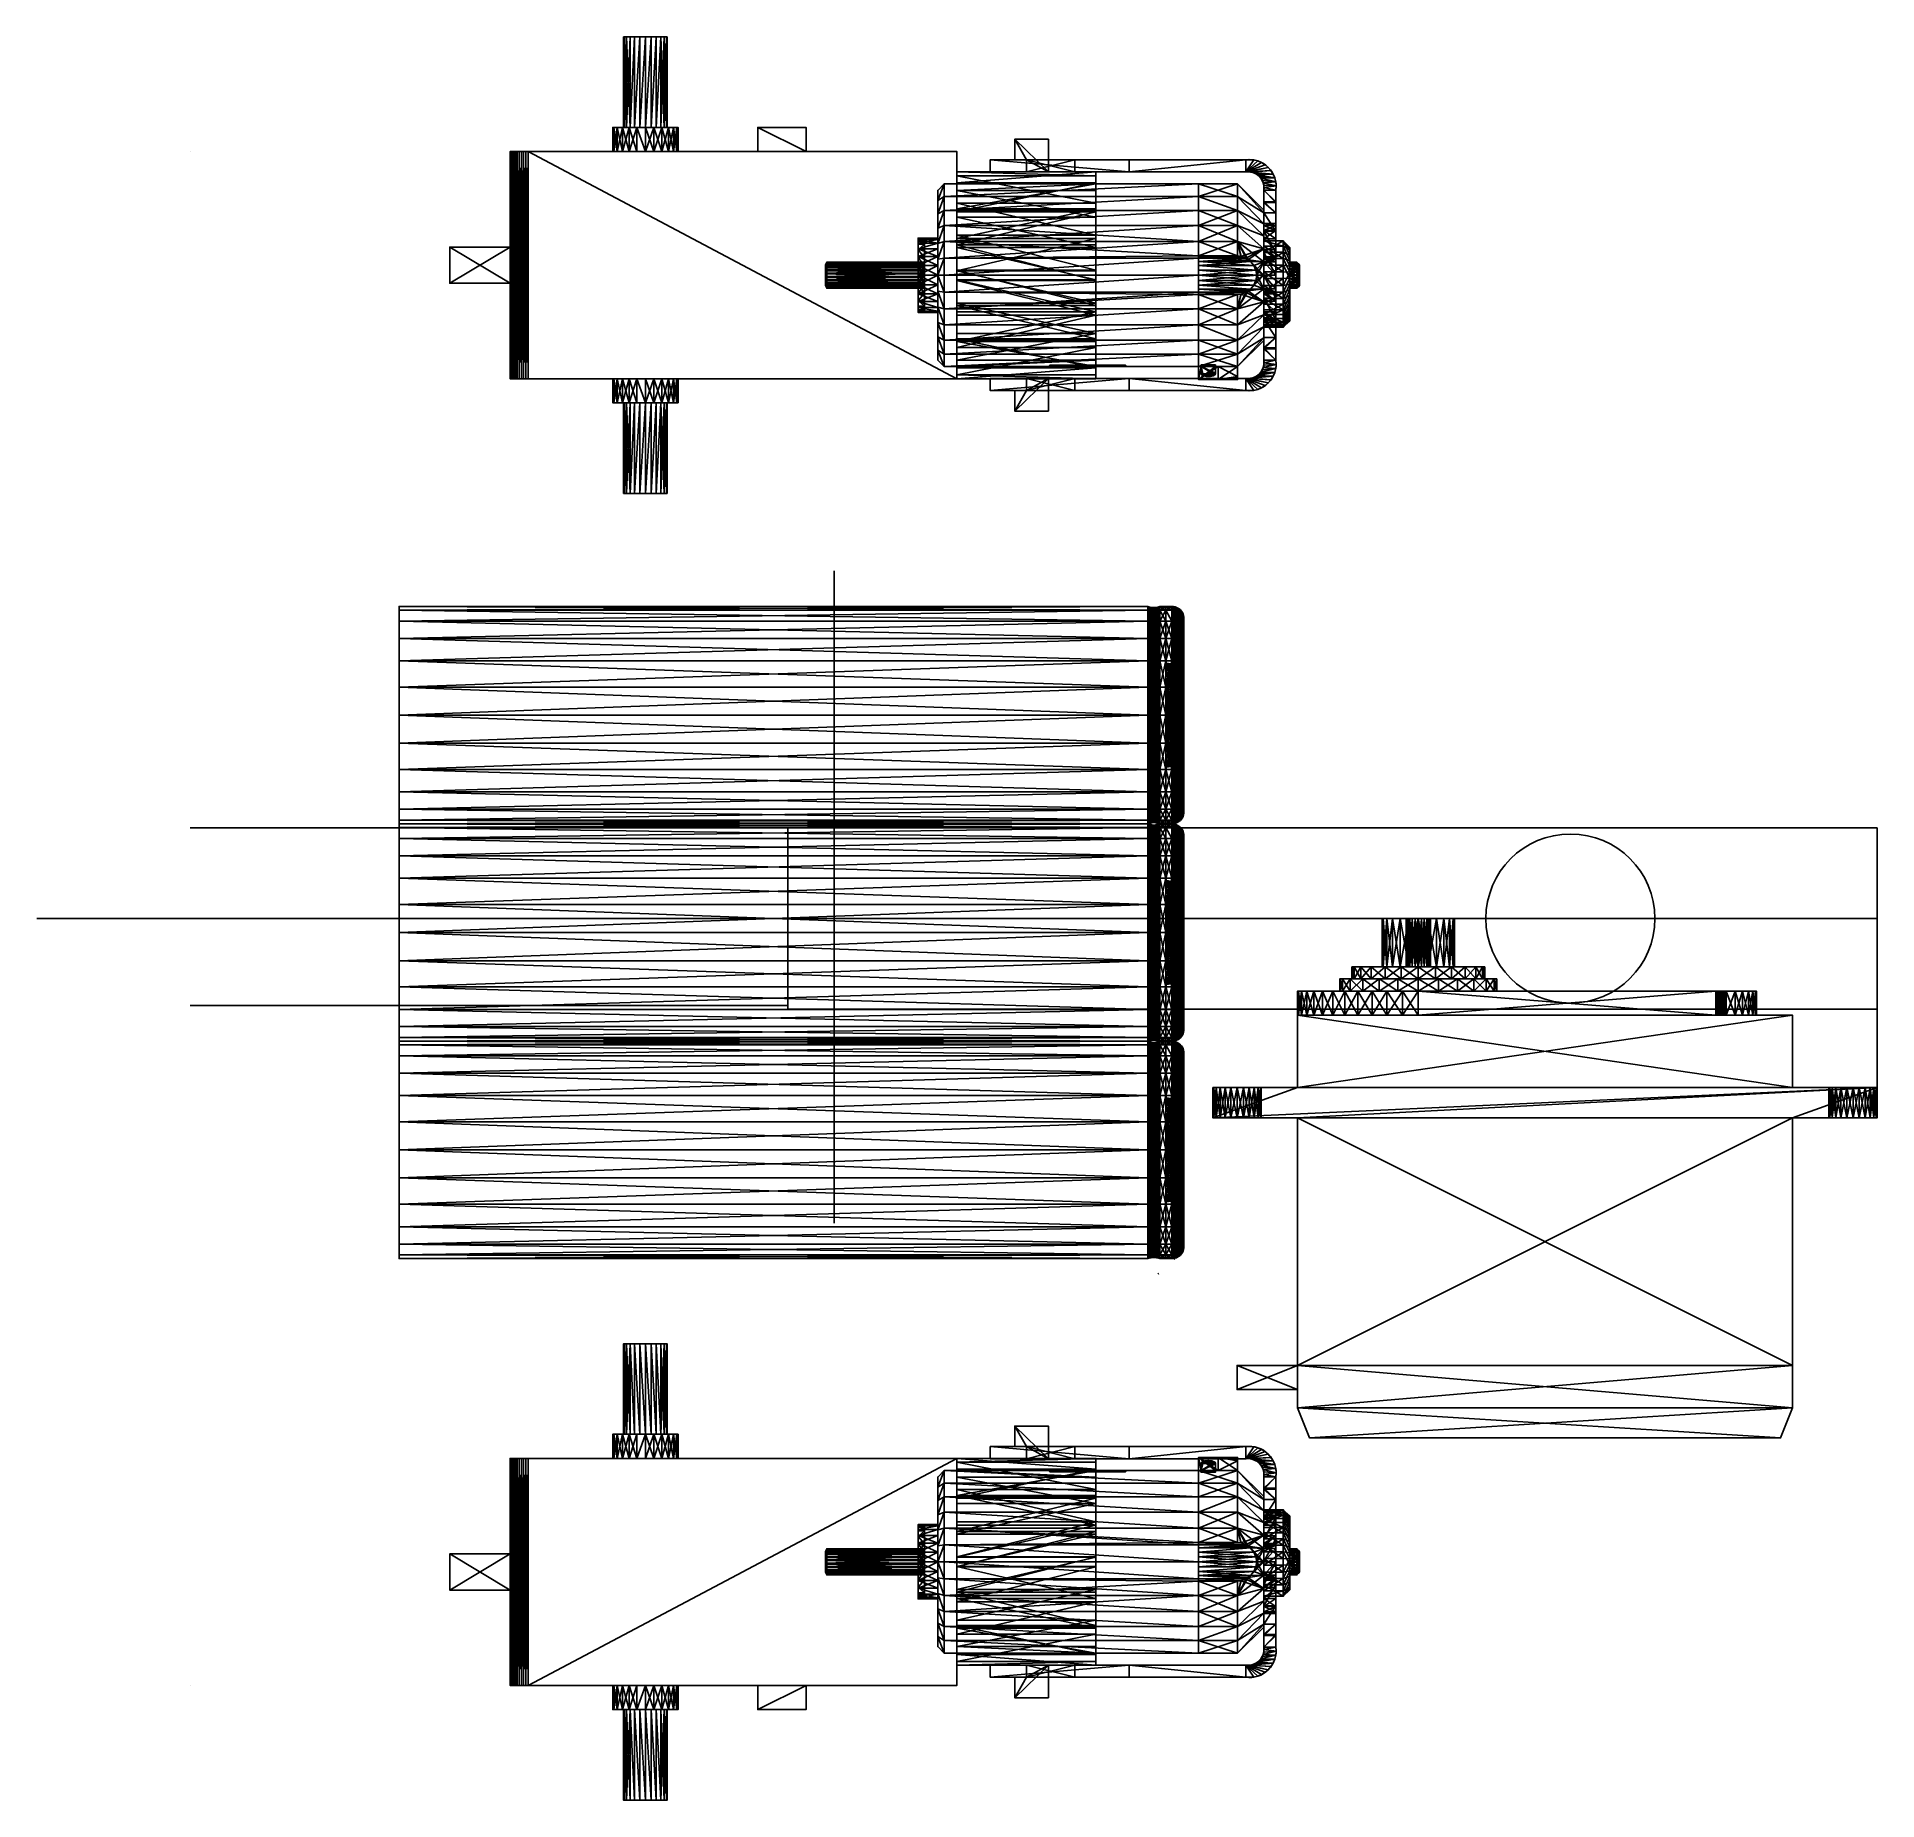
# Model space of a CAD drawing. Header units: millimetres. Extents: x 779 to 931, y 271 to 417.
import ezdxf

# ---------------------------------------------------------------- set-up
doc = ezdxf.new("R2010")
doc.units = ezdxf.units.MM

# ---------------------------------------------------------------- blocks, each defined once
blk = doc.blocks.new('Component_5')
for p, q in [((10.9, 69.2, 9.75), (10.9, 69.2, 12.75)), ((10.9, 64.2, 9.75), (10.9, 69.2, 9.75)), ((13.9, 69.2, 9.75), (10.9, 69.2, 9.75)), ((10.9, 64.2, 12.75), (10.9, 69.2, 12.75)), ((10.9, 69.2, 12.75), (13.9, 69.2, 12.75)), ((13.9, 64.2, 9.75), (13.9, 69.2, 9.75)), ((13.9, 69.2, 12.75), (13.9, 69.2, 9.75)), ((13.9, 64.2, 12.75), (13.9, 69.2, 12.75)), ((21.8, 64.2, 21), (3, 64.2, 21)), ((21.8, 64.2, 1.5), (3, 64.2, 1.5)), ((3, 64.2, 1.5), (3, 64.2, 21)), ((21.8, 64.19, 21.2), (3, 64.19, 21.2)), ((21.8, 64.19, 1.3), (3, 64.19, 1.3)), ((21.8, 64.15, 21.39), (3, 64.15, 21.39)), ((21.8, 64.15, 1.11), (3, 64.15, 1.11)), ((21.8, 64.09, 21.57), (3, 64.09, 21.57)), ((21.8, 64.09, 0.93), (3, 64.09, 0.93)), ((13.9, 64.2, 9.75), (10.9, 64.2, 9.75)), ((10.9, 64.2, 12.75), (13.9, 64.2, 12.75)), ((10.9, 64.2, 9.75), (10.9, 64.2, 12.75)), ((13.9, 64.2, 12.75), (13.9, 64.2, 9.75)), ((21.8, 64.2, 1.5), (21.8, 64.2, 21)), ((21.8, 64, 21.75), (3, 64, 21.75)), ((21.8, 64, 0.75), (3, 64, 0.75)), ((21.8, 63.89, 21.91), (3, 63.89, 21.91)), ((21.8, 63.89, 0.59), (3, 63.89, 0.59)), ((21.8, 63.76, 22.06), (3, 63.76, 22.06)), ((21.8, 63.76, 0.44), (3, 63.76, 0.44)), ((21.8, 63.61, 22.19), (3, 63.61, 22.19)), ((21.8, 63.61, 0.31), (3, 63.61, 0.31)), ((21.8, 63.45, 22.3), (3, 63.45, 22.3)), ((21.8, 63.45, 0.2), (3, 63.45, 0.2)), ((21.8, 63.27, 22.39), (3, 63.27, 22.39)), ((21.8, 63.27, 0.11), (3, 63.27, 0.11)), ((21.8, 63.09, 22.45), (3, 63.09, 22.45)), ((21.8, 63.09, 0.05), (3, 63.09, 0.05)), ((21.8, 62.9, 22.49), (3, 62.9, 22.49)), ((21.8, 62.9, 0.01), (3, 62.9, 0.01)), ((3, 27.2), (3, 62.7)), ((3, 27.2, 22.5), (3, 62.7, 22.5)), ((21.8, 62.7, 22.5), (3, 62.7, 22.5)), ((21.8, 62.7), (3, 62.7)), ((21.8, 62.7, 22.5), (21.8, 27.2, 22.5)), ((21.8, 62.7), (21.8, 27.2)), ((3, 55.7, 11.25), (1, 55.7, 11.25)), ((3, 55.61, 10.55), (1, 55.61, 10.55)), ((3, 55.61, 11.95), (1, 55.61, 11.95)), ((3, 55.34, 9.9), (1, 55.34, 9.9)), ((3, 55.34, 12.6), (1, 55.34, 12.6)), ((3, 54.91, 9.34), (1, 54.91, 9.34)), ((3, 54.91, 13.16), (1, 54.91, 13.16)), ((21.8, 55.7, 11.25), (23.8, 55.7, 11.25)), ((21.8, 55.61, 10.55), (23.8, 55.61, 10.55)), ((21.8, 55.61, 11.95), (23.8, 55.61, 11.95)), ((21.8, 55.34, 12.6), (23.8, 55.34, 12.6)), ((21.8, 55.34, 9.9), (23.8, 55.34, 9.9)), ((21.8, 54.91, 13.16), (23.8, 54.91, 13.16)), ((21.8, 54.91, 9.34), (23.8, 54.91, 9.34)), ((3, 54.35, 8.91), (1, 54.35, 8.91)), ((3, 54.35, 13.59), (1, 54.35, 13.59)), ((3, 53.7, 8.64), (1, 53.7, 8.64)), ((3, 53.7, 13.86), (1, 53.7, 13.86)), ((21.8, 54.35, 13.59), (23.8, 54.35, 13.59)), ((21.8, 54.35, 8.91), (23.8, 54.35, 8.91)), ((21.8, 53.7, 13.86), (23.8, 53.7, 13.86)), ((21.8, 53.7, 8.64), (23.8, 53.7, 8.64)), ((3, 53, 8.55), (1, 53, 8.55)), ((3, 53, 13.95), (1, 53, 13.95)), ((3, 52.3, 8.64), (1, 52.3, 8.64)), ((3, 52.3, 13.86), (1, 52.3, 13.86)), ((21.8, 53, 13.95), (23.8, 53, 13.95)), ((21.8, 53, 8.55), (23.8, 53, 8.55)), ((21.8, 52.3, 8.64), (23.8, 52.3, 8.64)), ((21.8, 52.3, 13.86), (23.8, 52.3, 13.86)), ((3, 51.65, 8.91), (1, 51.65, 8.91)), ((3, 51.65, 13.59), (1, 51.65, 13.59)), ((3, 51.09, 9.34), (1, 51.09, 9.34)), ((3, 51.09, 13.16), (1, 51.09, 13.16)), ((3, 50.66, 9.9), (1, 50.66, 9.9)), ((3, 50.66, 12.6), (1, 50.66, 12.6)), ((3, 50.39, 10.55), (1, 50.39, 10.55)), ((3, 50.39, 11.95), (1, 50.39, 11.95)), ((3, 50.3, 11.25), (1, 50.3, 11.25)), ((21.8, 51.65, 8.91), (23.8, 51.65, 8.91)), ((21.8, 51.65, 13.59), (23.8, 51.65, 13.59)), ((21.8, 51.09, 13.16), (23.8, 51.09, 13.16)), ((21.8, 51.09, 9.34), (23.8, 51.09, 9.34)), ((21.8, 50.66, 9.9), (23.8, 50.66, 9.9)), ((21.8, 50.66, 12.6), (23.8, 50.66, 12.6)), ((21.8, 50.39, 10.55), (23.8, 50.39, 10.55)), ((21.8, 50.39, 11.95), (23.8, 50.39, 11.95)), ((21.8, 50.3, 11.25), (23.8, 50.3, 11.25)), ((1, 39.69, 13.25), (1, 43.69, 13.25)), ((1, 43.69, 13.25), (1, 43.69, 9.25)), ((1, 43.69, 9.25), (1, 39.69, 9.25)), ((3, 43.69, 13.25), (1, 43.69, 13.25)), ((3, 43.69, 9.25), (1, 43.69, 9.25)), ((3, 39.69, 13.25), (3, 43.69, 13.25)), ((3, 43.69, 13.25), (3, 43.69, 9.25)), ((3, 43.69, 9.25), (3, 39.69, 9.25)), ((1, 39.69, 9.25), (1, 39.69, 13.25)), ((3, 39.69, 13.25), (1, 39.69, 13.25)), ((3, 39.69, 9.25), (1, 39.69, 9.25)), ((3, 39.69, 9.25), (3, 39.69, 13.25)), ((21.8, 27.2), (3, 27.2)), ((21.8, 27.2, 22.5), (3, 27.2, 22.5)), ((3, 27.2), (3, 27.2, 22.5)), ((21.8, 27.2), (21.8, 27.2, 22.5))]:
    blk.add_line(p, q)
at = {"extrusion": (-1, 1.67109e-14, 1.05414e-15)}
blk.add_circle((-53, 11.25, -1), 2.7, dxfattribs=at)
at = {"extrusion": (-1, 1.86498e-14, 1.11942e-15)}
blk.add_circle((-53, 11.25, -3), 2.7, dxfattribs=at)
at = {"extrusion": (-1, 6.68436e-14, 0)}
for centre in [(-53, 11.25, -21.8), (-53, 11.25, -23.8)]:
    blk.add_circle(centre, 2.7, dxfattribs=at)
at = {"extrusion": (1, 0, 0)}
blk.add_circle((53, 11.25, 1), 1.8, dxfattribs=at)
at = {"extrusion": (-1, 7.68853e-14, 2.67893e-13)}
blk.add_circle((-53, 11.25, -23.8), 1.8, dxfattribs=at)
at = {"extrusion": (-1, 1.22281e-14, 3.00796e-14)}
for centre in [(-62.7, 21, -3), (-62.7, 21, -21.8)]:
    blk.add_arc(centre, 1.5, 90, 180, dxfattribs=at)
at = {"extrusion": (1, -1.22281e-14, 0)}
for centre in [(62.7, 1.5, 3), (62.7, 1.5, 21.8)]:
    blk.add_arc(centre, 1.5, 270, 0, dxfattribs=at)
mesh = blk.add_polyface()
corners = [(13.9, 69.2, 9.75), (10.9, 64.2, 9.75), (10.9, 69.2, 9.75), (13.9, 64.2, 9.75)]
mesh.append_faces([[corners[k] for k in face] for face in [(0, 1, 2), (1, 0, 3)]], dxfattribs={"vtx0": -1})
mesh = blk.add_polyface()
corners = [(10.9, 69.2, 12.75), (10.9, 64.2, 9.75), (10.9, 64.2, 12.75), (10.9, 69.2, 9.75)]
mesh.append_faces([[corners[k] for k in face] for face in [(0, 1, 2), (1, 0, 3)]], dxfattribs={"vtx0": -1})
mesh = blk.add_polyface()
corners = [(10.9, 69.2, 12.75), (13.9, 69.2, 9.75), (10.9, 69.2, 9.75), (13.9, 69.2, 12.75)]
mesh.append_faces([[corners[k] for k in face] for face in [(0, 1, 2), (1, 0, 3)]], dxfattribs={"vtx0": -1})
mesh = blk.add_polyface()
corners = [(13.9, 64.2, 12.75), (10.9, 69.2, 12.75), (10.9, 64.2, 12.75), (13.9, 69.2, 12.75)]
mesh.append_faces([[corners[k] for k in face] for face in [(0, 1, 2), (1, 0, 3)]], dxfattribs={"vtx0": -1})
mesh = blk.add_polyface()
corners = [(13.9, 69.2, 9.75), (13.9, 64.2, 12.75), (13.9, 64.2, 9.75), (13.9, 69.2, 12.75)]
mesh.append_faces([[corners[k] for k in face] for face in [(0, 1, 2), (1, 0, 3)]], dxfattribs={"vtx0": -1})
mesh = blk.add_polyface()
corners = [(3, 64.2, 21), (10.9, 64.2, 9.75), (3, 64.2, 1.5), (10.9, 64.2, 12.75), (13.9, 64.2, 12.75), (21.8, 64.2, 21), (21.8, 64.2, 1.5), (13.9, 64.2, 9.75)]
mesh.append_faces([[corners[k] for k in face] for face in [(0, 1, 2), (1, 0, 3), (3, 0, 4), (6, 7, 5), (7, 2, 1)]], dxfattribs={"vtx0": -1, "vtx1": -1})
mesh.append_faces([[corners[k] for k in face] for face in [(4, 0, 5), (7, 6, 2), (5, 7, 4)]], dxfattribs={"vtx0": -1, "vtx2": -1})
mesh = blk.add_polyface()
corners = [(3, 27.2, 22.5), (3, 39.69, 13.25), (3, 27.2), (3, 62.7, 22.5), (3, 43.69, 13.25), (3, 43.69, 9.25), (3, 51.09, 13.16), (3, 50.66, 12.6), (3, 50.39, 11.95), (3, 50.3, 11.25), (3, 51.65, 13.59), (3, 52.3, 13.86), (3, 53, 13.95), (3, 53.7, 13.86), (3, 54.35, 13.59), (3, 54.91, 13.16), (3, 55.34, 12.6), (3, 55.61, 11.95), (3, 55.7, 11.25), (3, 62.7), (3, 62.9, 0.01), (3, 62.9, 22.49), (3, 63.09, 0.05), (3, 63.09, 22.45), (3, 63.27, 0.11), (3, 63.27, 22.39), (3, 63.45, 0.2), (3, 63.45, 22.3), (3, 63.61, 0.31), (3, 63.61, 22.19), (3, 63.76, 0.44), (3, 63.76, 22.06), (3, 63.89, 0.59), (3, 63.89, 21.91), (3, 64, 0.75), (3, 64, 21.75), (3, 64.09, 0.93), (3, 64.09, 21.57), (3, 64.15, 1.11), (3, 64.15, 21.39), (3, 64.19, 1.3), (3, 64.19, 21.2), (3, 64.2, 1.5), (3, 64.2, 21), (3, 39.69, 9.25), (3, 51.09, 9.34), (3, 50.66, 9.9), (3, 50.39, 10.55), (3, 51.65, 8.91), (3, 52.3, 8.64), (3, 53, 8.55), (3, 53.7, 8.64), (3, 54.35, 8.91), (3, 54.91, 9.34), (3, 55.34, 9.9), (3, 55.61, 10.55)]
mesh.append_faces([[corners[k] for k in face] for face in [(42, 41, 43)]], dxfattribs={"vtx0": -1})
mesh.append_faces([[corners[k] for k in face] for face in [(0, 1, 2), (1, 3, 4), (4, 3, 5), (6, 3, 10), (10, 3, 11), (11, 3, 12), (12, 3, 13), (13, 3, 14), (14, 3, 15), (15, 3, 16), (16, 3, 17), (17, 3, 18), (19, 3, 20), (20, 21, 22), (22, 23, 24), (24, 25, 26), (26, 27, 28), (28, 29, 30), (30, 31, 32), (32, 33, 34), (34, 35, 36), (36, 37, 38), (38, 39, 40), (40, 41, 42), (2, 44, 19), (44, 2, 1), (45, 5, 46), (46, 5, 47), (47, 5, 9)]], dxfattribs={"vtx0": -1, "vtx1": -1})
mesh.append_faces([[corners[k] for k in face] for face in [(5, 3, 6), (18, 3, 19), (19, 5, 45)]], dxfattribs={"vtx0": -1, "vtx1": -1, "vtx2": -1})
mesh.append_faces([[corners[k] for k in face] for face in [(1, 0, 3), (5, 6, 7), (5, 7, 8), (5, 8, 9), (20, 3, 21), (22, 21, 23), (24, 23, 25), (26, 25, 27), (28, 27, 29), (30, 29, 31), (32, 31, 33), (34, 33, 35), (36, 35, 37), (38, 37, 39), (40, 39, 41), (19, 44, 5), (19, 45, 48), (19, 48, 49), (19, 49, 50), (19, 50, 51), (19, 51, 52), (19, 52, 53), (19, 53, 54), (19, 54, 55), (19, 55, 18)]], dxfattribs={"vtx0": -1, "vtx2": -1})
mesh = blk.add_polyface()
corners = [(3, 64.2, 21), (21.8, 64.19, 21.2), (21.8, 64.2, 21), (3, 64.19, 21.2)]
mesh.append_faces([[corners[k] for k in face] for face in [(0, 1, 2), (1, 0, 3)]], dxfattribs={"vtx0": -1})
mesh = blk.add_polyface()
corners = [(3, 64.19, 1.3), (21.8, 64.2, 1.5), (21.8, 64.19, 1.3), (3, 64.2, 1.5)]
mesh.append_faces([[corners[k] for k in face] for face in [(0, 1, 2), (1, 0, 3)]], dxfattribs={"vtx0": -1})
mesh = blk.add_polyface()
corners = [(3, 64.19, 21.2), (21.8, 64.15, 21.39), (21.8, 64.19, 21.2), (3, 64.15, 21.39)]
mesh.append_faces([[corners[k] for k in face] for face in [(0, 1, 2), (1, 0, 3)]], dxfattribs={"vtx0": -1})
mesh = blk.add_polyface()
corners = [(3, 64.15, 1.11), (21.8, 64.19, 1.3), (21.8, 64.15, 1.11), (3, 64.19, 1.3)]
mesh.append_faces([[corners[k] for k in face] for face in [(0, 1, 2), (1, 0, 3)]], dxfattribs={"vtx0": -1})
mesh = blk.add_polyface()
corners = [(3, 64.15, 21.39), (21.8, 64.09, 21.57), (21.8, 64.15, 21.39), (3, 64.09, 21.57)]
mesh.append_faces([[corners[k] for k in face] for face in [(0, 1, 2), (1, 0, 3)]], dxfattribs={"vtx0": -1})
mesh = blk.add_polyface()
corners = [(3, 64.09, 0.93), (21.8, 64.15, 1.11), (21.8, 64.09, 0.93), (3, 64.15, 1.11)]
mesh.append_faces([[corners[k] for k in face] for face in [(0, 1, 2), (1, 0, 3)]], dxfattribs={"vtx0": -1})
mesh = blk.add_polyface()
corners = [(3, 64.09, 21.57), (21.8, 64, 21.75), (21.8, 64.09, 21.57), (3, 64, 21.75)]
mesh.append_faces([[corners[k] for k in face] for face in [(0, 1, 2), (1, 0, 3)]], dxfattribs={"vtx0": -1})
mesh = blk.add_polyface()
corners = [(3, 64, 0.75), (21.8, 64.09, 0.93), (21.8, 64, 0.75), (3, 64.09, 0.93)]
mesh.append_faces([[corners[k] for k in face] for face in [(0, 1, 2), (1, 0, 3)]], dxfattribs={"vtx0": -1})
mesh = blk.add_polyface()
corners = [(21.8, 62.7), (21.8, 27.2, 22.5), (21.8, 27.2), (21.8, 51.09, 9.34), (21.8, 50.66, 9.9), (21.8, 50.39, 10.55), (21.8, 50.3, 11.25), (21.8, 51.65, 8.91), (21.8, 52.3, 8.64), (21.8, 53, 8.55), (21.8, 53.7, 8.64), (21.8, 54.35, 8.91), (21.8, 54.91, 9.34), (21.8, 55.34, 9.9), (21.8, 55.61, 10.55), (21.8, 55.7, 11.25), (21.8, 51.09, 13.16), (21.8, 62.7, 22.5), (21.8, 50.66, 12.6), (21.8, 50.39, 11.95), (21.8, 51.65, 13.59), (21.8, 52.3, 13.86), (21.8, 53, 13.95), (21.8, 53.7, 13.86), (21.8, 54.35, 13.59), (21.8, 54.91, 13.16), (21.8, 55.34, 12.6), (21.8, 55.61, 11.95), (21.8, 62.9, 0.01), (21.8, 62.9, 22.49), (21.8, 63.09, 0.05), (21.8, 63.09, 22.45), (21.8, 63.27, 0.11), (21.8, 63.27, 22.39), (21.8, 63.45, 0.2), (21.8, 63.45, 22.3), (21.8, 63.61, 0.31), (21.8, 63.61, 22.19), (21.8, 63.76, 0.44), (21.8, 63.76, 22.06), (21.8, 63.89, 0.59), (21.8, 63.89, 21.91), (21.8, 64, 0.75), (21.8, 64, 21.75), (21.8, 64.09, 0.93), (21.8, 64.09, 21.57), (21.8, 64.15, 1.11), (21.8, 64.15, 21.39), (21.8, 64.19, 1.3), (21.8, 64.19, 21.2), (21.8, 64.2, 1.5), (21.8, 64.2, 21)]
mesh.append_faces([[corners[k] for k in face] for face in [(0, 1, 2), (49, 50, 51)]], dxfattribs={"vtx0": -1})
mesh.append_faces([[corners[k] for k in face] for face in [(3, 0, 7), (7, 0, 8), (8, 0, 9), (9, 0, 10), (10, 0, 11), (11, 0, 12), (12, 0, 13), (13, 0, 14), (14, 0, 15), (1, 16, 17), (16, 1, 18), (18, 1, 19), (19, 1, 6), (17, 28, 29), (29, 30, 31), (31, 32, 33), (33, 34, 35), (35, 36, 37), (37, 38, 39), (39, 40, 41), (41, 42, 43), (43, 44, 45), (45, 46, 47), (47, 48, 49)]], dxfattribs={"vtx0": -1, "vtx1": -1})
mesh.append_faces([[corners[k] for k in face] for face in [(1, 0, 3), (17, 15, 0)]], dxfattribs={"vtx0": -1, "vtx1": -1, "vtx2": -1})
mesh.append_faces([[corners[k] for k in face] for face in [(1, 3, 4), (1, 4, 5), (1, 5, 6), (17, 16, 20), (17, 20, 21), (17, 21, 22), (17, 22, 23), (17, 23, 24), (17, 24, 25), (17, 25, 26), (17, 26, 27), (17, 27, 15), (17, 0, 28), (29, 28, 30), (31, 30, 32), (33, 32, 34), (35, 34, 36), (37, 36, 38), (39, 38, 40), (41, 40, 42), (43, 42, 44), (45, 44, 46), (47, 46, 48), (49, 48, 50)]], dxfattribs={"vtx0": -1, "vtx2": -1})
mesh = blk.add_polyface()
corners = [(3, 64, 21.75), (21.8, 63.89, 21.91), (21.8, 64, 21.75), (3, 63.89, 21.91)]
mesh.append_faces([[corners[k] for k in face] for face in [(0, 1, 2), (1, 0, 3)]], dxfattribs={"vtx0": -1})
mesh = blk.add_polyface()
corners = [(3, 63.89, 0.59), (21.8, 64, 0.75), (21.8, 63.89, 0.59), (3, 64, 0.75)]
mesh.append_faces([[corners[k] for k in face] for face in [(0, 1, 2), (1, 0, 3)]], dxfattribs={"vtx0": -1})
mesh = blk.add_polyface()
corners = [(3, 63.89, 21.91), (21.8, 63.76, 22.06), (21.8, 63.89, 21.91), (3, 63.76, 22.06)]
mesh.append_faces([[corners[k] for k in face] for face in [(0, 1, 2), (1, 0, 3)]], dxfattribs={"vtx0": -1})
mesh = blk.add_polyface()
corners = [(3, 63.76, 0.44), (21.8, 63.89, 0.59), (21.8, 63.76, 0.44), (3, 63.89, 0.59)]
mesh.append_faces([[corners[k] for k in face] for face in [(0, 1, 2), (1, 0, 3)]], dxfattribs={"vtx0": -1})
mesh = blk.add_polyface()
corners = [(21.8, 63.61, 22.19), (3, 63.76, 22.06), (3, 63.61, 22.19), (21.8, 63.76, 22.06)]
mesh.append_faces([[corners[k] for k in face] for face in [(0, 1, 2), (1, 0, 3)]], dxfattribs={"vtx0": -1})
mesh = blk.add_polyface()
corners = [(21.8, 63.76, 0.44), (3, 63.61, 0.31), (3, 63.76, 0.44), (21.8, 63.61, 0.31)]
mesh.append_faces([[corners[k] for k in face] for face in [(0, 1, 2), (1, 0, 3)]], dxfattribs={"vtx0": -1})
mesh = blk.add_polyface()
corners = [(21.8, 63.45, 22.3), (3, 63.61, 22.19), (3, 63.45, 22.3), (21.8, 63.61, 22.19)]
mesh.append_faces([[corners[k] for k in face] for face in [(0, 1, 2), (1, 0, 3)]], dxfattribs={"vtx0": -1})
mesh = blk.add_polyface()
corners = [(21.8, 63.61, 0.31), (3, 63.45, 0.2), (3, 63.61, 0.31), (21.8, 63.45, 0.2)]
mesh.append_faces([[corners[k] for k in face] for face in [(0, 1, 2), (1, 0, 3)]], dxfattribs={"vtx0": -1})
mesh = blk.add_polyface()
corners = [(21.8, 63.27, 22.39), (3, 63.45, 22.3), (3, 63.27, 22.39), (21.8, 63.45, 22.3)]
mesh.append_faces([[corners[k] for k in face] for face in [(0, 1, 2), (1, 0, 3)]], dxfattribs={"vtx0": -1})
mesh = blk.add_polyface()
corners = [(21.8, 63.45, 0.2), (3, 63.27, 0.11), (3, 63.45, 0.2), (21.8, 63.27, 0.11)]
mesh.append_faces([[corners[k] for k in face] for face in [(0, 1, 2), (1, 0, 3)]], dxfattribs={"vtx0": -1})
mesh = blk.add_polyface()
corners = [(21.8, 63.09, 22.45), (3, 63.27, 22.39), (3, 63.09, 22.45), (21.8, 63.27, 22.39)]
mesh.append_faces([[corners[k] for k in face] for face in [(0, 1, 2), (1, 0, 3)]], dxfattribs={"vtx0": -1})
mesh = blk.add_polyface()
corners = [(21.8, 63.27, 0.11), (3, 63.09, 0.05), (3, 63.27, 0.11), (21.8, 63.09, 0.05)]
mesh.append_faces([[corners[k] for k in face] for face in [(0, 1, 2), (1, 0, 3)]], dxfattribs={"vtx0": -1})
mesh = blk.add_polyface()
corners = [(21.8, 62.9, 22.49), (3, 63.09, 22.45), (3, 62.9, 22.49), (21.8, 63.09, 22.45)]
mesh.append_faces([[corners[k] for k in face] for face in [(0, 1, 2), (1, 0, 3)]], dxfattribs={"vtx0": -1})
mesh = blk.add_polyface()
corners = [(21.8, 63.09, 0.05), (3, 62.9, 0.01), (3, 63.09, 0.05), (21.8, 62.9, 0.01)]
mesh.append_faces([[corners[k] for k in face] for face in [(0, 1, 2), (1, 0, 3)]], dxfattribs={"vtx0": -1})
mesh = blk.add_polyface()
corners = [(21.8, 62.7, 22.5), (3, 62.9, 22.49), (3, 62.7, 22.5), (21.8, 62.9, 22.49)]
mesh.append_faces([[corners[k] for k in face] for face in [(0, 1, 2), (1, 0, 3)]], dxfattribs={"vtx0": -1})
mesh = blk.add_polyface()
corners = [(21.8, 62.9, 0.01), (3, 62.7), (3, 62.9, 0.01), (21.8, 62.7)]
mesh.append_faces([[corners[k] for k in face] for face in [(0, 1, 2), (1, 0, 3)]], dxfattribs={"vtx0": -1})
mesh = blk.add_polyface()
corners = [(3, 62.7), (21.8, 27.2), (3, 27.2), (21.8, 62.7)]
mesh.append_faces([[corners[k] for k in face] for face in [(0, 1, 2), (1, 0, 3)]], dxfattribs={"vtx0": -1})
mesh = blk.add_polyface()
corners = [(21.8, 27.2, 22.5), (3, 62.7, 22.5), (3, 27.2, 22.5), (21.8, 62.7, 22.5)]
mesh.append_faces([[corners[k] for k in face] for face in [(0, 1, 2), (1, 0, 3)]], dxfattribs={"vtx0": -1})
mesh = blk.add_polyface()
corners = [(1, 50.39, 11.95), (1, 50.39, 10.55), (1, 50.3, 11.25), (1, 50.66, 12.6), (1, 50.66, 9.9), (1, 51.09, 13.16), (1, 51.09, 9.34), (1, 51.2, 11.25), (1, 51.26, 11.72), (1, 51.65, 13.59), (1, 51.44, 12.15), (1, 51.73, 12.52), (1, 52.3, 13.86), (1, 52.1, 12.81), (1, 52.53, 12.99), (1, 53, 13.95), (1, 53, 13.05), (1, 53.7, 13.86), (1, 53.47, 12.99), (1, 53.9, 12.81), (1, 54.35, 13.59), (1, 54.27, 12.52), (1, 54.56, 12.15), (1, 54.91, 13.16), (1, 54.74, 11.72), (1, 54.8, 11.25), (1, 51.26, 10.78), (1, 51.65, 8.91), (1, 51.44, 10.35), (1, 51.73, 9.98), (1, 52.3, 8.64), (1, 52.1, 9.69), (1, 52.53, 9.51), (1, 53, 8.55), (1, 53, 9.45), (1, 53.7, 8.64), (1, 53.47, 9.51), (1, 53.9, 9.69), (1, 54.35, 8.91), (1, 54.27, 9.98), (1, 54.56, 10.35), (1, 54.91, 9.34), (1, 54.74, 10.78), (1, 55.34, 12.6), (1, 55.34, 9.9), (1, 55.61, 11.95), (1, 55.61, 10.55), (1, 55.7, 11.25)]
mesh.append_faces([[corners[k] for k in face] for face in [(0, 1, 2), (46, 45, 47)]], dxfattribs={"vtx0": -1})
mesh.append_faces([[corners[k] for k in face] for face in [(1, 3, 4), (4, 5, 6), (7, 5, 8), (8, 9, 10), (10, 9, 11), (11, 12, 13), (13, 12, 14), (14, 15, 16), (16, 17, 18), (18, 17, 19), (19, 20, 21), (21, 20, 22), (22, 23, 24), (24, 23, 25), (6, 26, 27), (26, 6, 7), (27, 29, 30), (30, 32, 33), (33, 34, 35), (35, 37, 38), (38, 40, 41), (41, 43, 44), (44, 45, 46)]], dxfattribs={"vtx0": -1, "vtx1": -1})
mesh.append_faces([[corners[k] for k in face] for face in [(6, 5, 7), (41, 25, 23)]], dxfattribs={"vtx0": -1, "vtx1": -1, "vtx2": -1})
mesh.append_faces([[corners[k] for k in face] for face in [(1, 0, 3), (4, 3, 5), (8, 5, 9), (11, 9, 12), (14, 12, 15), (16, 15, 17), (19, 17, 20), (22, 20, 23), (27, 26, 28), (27, 28, 29), (30, 29, 31), (30, 31, 32), (33, 32, 34), (35, 34, 36), (35, 36, 37), (38, 37, 39), (38, 39, 40), (41, 40, 42), (41, 42, 25), (41, 23, 43), (44, 43, 45)]], dxfattribs={"vtx0": -1, "vtx2": -1})
mesh = blk.add_polyface()
corners = [(1, 55.7, 11.25), (3, 55.61, 10.55), (1, 55.61, 10.55), (3, 55.7, 11.25)]
mesh.append_faces([[corners[k] for k in face] for face in [(0, 1, 2), (1, 0, 3)]], dxfattribs={"vtx0": -1})
mesh = blk.add_polyface()
corners = [(1, 55.61, 11.95), (3, 55.7, 11.25), (1, 55.7, 11.25), (3, 55.61, 11.95)]
mesh.append_faces([[corners[k] for k in face] for face in [(0, 1, 2), (1, 0, 3)]], dxfattribs={"vtx0": -1})
mesh = blk.add_polyface()
corners = [(1, 55.61, 10.55), (3, 55.34, 9.9), (1, 55.34, 9.9), (3, 55.61, 10.55)]
mesh.append_faces([[corners[k] for k in face] for face in [(0, 1, 2), (1, 0, 3)]], dxfattribs={"vtx0": -1})
mesh = blk.add_polyface()
corners = [(1, 55.34, 12.6), (3, 55.61, 11.95), (1, 55.61, 11.95), (3, 55.34, 12.6)]
mesh.append_faces([[corners[k] for k in face] for face in [(0, 1, 2), (1, 0, 3)]], dxfattribs={"vtx0": -1})
mesh = blk.add_polyface()
corners = [(1, 55.34, 9.9), (3, 54.91, 9.34), (1, 54.91, 9.34), (3, 55.34, 9.9)]
mesh.append_faces([[corners[k] for k in face] for face in [(0, 1, 2), (1, 0, 3)]], dxfattribs={"vtx0": -1})
mesh = blk.add_polyface()
corners = [(1, 54.91, 13.16), (3, 55.34, 12.6), (1, 55.34, 12.6), (3, 54.91, 13.16)]
mesh.append_faces([[corners[k] for k in face] for face in [(0, 1, 2), (1, 0, 3)]], dxfattribs={"vtx0": -1})
mesh = blk.add_polyface()
corners = [(3, 54.91, 9.34), (1, 54.35, 8.91), (1, 54.91, 9.34), (3, 54.35, 8.91)]
mesh.append_faces([[corners[k] for k in face] for face in [(0, 1, 2), (1, 0, 3)]], dxfattribs={"vtx0": -1})
mesh = blk.add_polyface()
corners = [(3, 54.35, 13.59), (1, 54.91, 13.16), (1, 54.35, 13.59), (3, 54.91, 13.16)]
mesh.append_faces([[corners[k] for k in face] for face in [(0, 1, 2), (1, 0, 3)]], dxfattribs={"vtx0": -1})
mesh = blk.add_polyface()
corners = [(21.8, 55.7, 11.25), (23.8, 55.61, 10.55), (21.8, 55.61, 10.55), (23.8, 55.7, 11.25)]
mesh.append_faces([[corners[k] for k in face] for face in [(0, 1, 2), (1, 0, 3)]], dxfattribs={"vtx0": -1})
mesh = blk.add_polyface()
corners = [(21.8, 55.61, 11.95), (23.8, 55.7, 11.25), (21.8, 55.7, 11.25), (23.8, 55.61, 11.95)]
mesh.append_faces([[corners[k] for k in face] for face in [(0, 1, 2), (1, 0, 3)]], dxfattribs={"vtx0": -1})
mesh = blk.add_polyface()
corners = [(21.8, 55.34, 12.6), (23.8, 55.61, 11.95), (21.8, 55.61, 11.95), (23.8, 55.34, 12.6)]
mesh.append_faces([[corners[k] for k in face] for face in [(0, 1, 2), (1, 0, 3)]], dxfattribs={"vtx0": -1})
mesh = blk.add_polyface()
corners = [(21.8, 55.61, 10.55), (23.8, 55.34, 9.9), (21.8, 55.34, 9.9), (23.8, 55.61, 10.55)]
mesh.append_faces([[corners[k] for k in face] for face in [(0, 1, 2), (1, 0, 3)]], dxfattribs={"vtx0": -1})
mesh = blk.add_polyface()
corners = [(21.8, 55.34, 9.9), (23.8, 54.91, 9.34), (21.8, 54.91, 9.34), (23.8, 55.34, 9.9)]
mesh.append_faces([[corners[k] for k in face] for face in [(0, 1, 2), (1, 0, 3)]], dxfattribs={"vtx0": -1})
mesh = blk.add_polyface()
corners = [(21.8, 54.91, 13.16), (23.8, 55.34, 12.6), (21.8, 55.34, 12.6), (23.8, 54.91, 13.16)]
mesh.append_faces([[corners[k] for k in face] for face in [(0, 1, 2), (1, 0, 3)]], dxfattribs={"vtx0": -1})
mesh = blk.add_polyface()
corners = [(23.8, 54.35, 13.59), (21.8, 54.91, 13.16), (21.8, 54.35, 13.59), (23.8, 54.91, 13.16)]
mesh.append_faces([[corners[k] for k in face] for face in [(0, 1, 2), (1, 0, 3)]], dxfattribs={"vtx0": -1})
mesh = blk.add_polyface()
corners = [(23.8, 54.91, 9.34), (21.8, 54.35, 8.91), (21.8, 54.91, 9.34), (23.8, 54.35, 8.91)]
mesh.append_faces([[corners[k] for k in face] for face in [(0, 1, 2), (1, 0, 3)]], dxfattribs={"vtx0": -1})
mesh = blk.add_polyface()
corners = [(23.8, 50.39, 10.55), (23.8, 50.39, 11.95), (23.8, 50.3, 11.25), (23.8, 50.66, 9.9), (23.8, 50.66, 12.6), (23.8, 51.09, 9.34), (23.8, 51.09, 13.16), (23.8, 51.2, 11.25), (23.8, 51.26, 10.78), (23.8, 51.65, 8.91), (23.8, 51.44, 10.35), (23.8, 51.73, 9.98), (23.8, 52.3, 8.64), (23.8, 52.1, 9.69), (23.8, 52.53, 9.51), (23.8, 53, 8.55), (23.8, 53, 9.45), (23.8, 53.7, 8.64), (23.8, 53.47, 9.51), (23.8, 53.9, 9.69), (23.8, 54.35, 8.91), (23.8, 54.27, 9.98), (23.8, 54.56, 10.35), (23.8, 54.91, 9.34), (23.8, 54.74, 10.78), (23.8, 54.8, 11.25), (23.8, 51.26, 11.72), (23.8, 51.65, 13.59), (23.8, 51.44, 12.15), (23.8, 51.73, 12.52), (23.8, 52.3, 13.86), (23.8, 52.1, 12.81), (23.8, 52.53, 12.99), (23.8, 53, 13.95), (23.8, 53, 13.05), (23.8, 53.47, 12.99), (23.8, 53.7, 13.86), (23.8, 53.9, 12.81), (23.8, 54.35, 13.59), (23.8, 54.27, 12.52), (23.8, 54.56, 12.15), (23.8, 54.91, 13.16), (23.8, 54.74, 11.72), (23.8, 55.34, 9.9), (23.8, 55.34, 12.6), (23.8, 55.61, 10.55), (23.8, 55.61, 11.95), (23.8, 55.7, 11.25)]
mesh.append_faces([[corners[k] for k in face] for face in [(0, 1, 2), (46, 45, 47)]], dxfattribs={"vtx0": -1})
mesh.append_faces([[corners[k] for k in face] for face in [(1, 3, 4), (4, 5, 6), (7, 5, 8), (8, 9, 10), (10, 9, 11), (11, 12, 13), (13, 12, 14), (14, 15, 16), (16, 17, 18), (18, 17, 19), (19, 20, 21), (21, 20, 22), (22, 23, 24), (24, 23, 25), (6, 26, 27), (26, 6, 7), (27, 29, 30), (30, 32, 33), (33, 35, 36), (36, 37, 38), (38, 40, 41), (41, 43, 44), (44, 45, 46)]], dxfattribs={"vtx0": -1, "vtx1": -1})
mesh.append_faces([[corners[k] for k in face] for face in [(6, 5, 7), (41, 25, 23)]], dxfattribs={"vtx0": -1, "vtx1": -1, "vtx2": -1})
mesh.append_faces([[corners[k] for k in face] for face in [(1, 0, 3), (4, 3, 5), (8, 5, 9), (11, 9, 12), (14, 12, 15), (16, 15, 17), (19, 17, 20), (22, 20, 23), (27, 26, 28), (27, 28, 29), (30, 29, 31), (30, 31, 32), (33, 32, 34), (33, 34, 35), (36, 35, 37), (38, 37, 39), (38, 39, 40), (41, 40, 42), (41, 42, 25), (41, 23, 43), (44, 43, 45)]], dxfattribs={"vtx0": -1, "vtx2": -1})
mesh = blk.add_polyface()
corners = [(3, 54.35, 8.91), (1, 53.7, 8.64), (1, 54.35, 8.91), (3, 53.7, 8.64)]
mesh.append_faces([[corners[k] for k in face] for face in [(0, 1, 2), (1, 0, 3)]], dxfattribs={"vtx0": -1})
mesh = blk.add_polyface()
corners = [(3, 53.7, 13.86), (1, 54.35, 13.59), (1, 53.7, 13.86), (3, 54.35, 13.59)]
mesh.append_faces([[corners[k] for k in face] for face in [(0, 1, 2), (1, 0, 3)]], dxfattribs={"vtx0": -1})
mesh = blk.add_polyface()
corners = [(1, 53.7, 8.64), (3, 53, 8.55), (1, 53, 8.55), (3, 53.7, 8.64)]
mesh.append_faces([[corners[k] for k in face] for face in [(0, 1, 2), (1, 0, 3)]], dxfattribs={"vtx0": -1})
mesh = blk.add_polyface()
corners = [(3, 53, 13.95), (1, 53.7, 13.86), (1, 53, 13.95), (3, 53.7, 13.86)]
mesh.append_faces([[corners[k] for k in face] for face in [(0, 1, 2), (1, 0, 3)]], dxfattribs={"vtx0": -1})
mesh = blk.add_polyface()
corners = [(23.8, 53.7, 13.86), (21.8, 54.35, 13.59), (21.8, 53.7, 13.86), (23.8, 54.35, 13.59)]
mesh.append_faces([[corners[k] for k in face] for face in [(0, 1, 2), (1, 0, 3)]], dxfattribs={"vtx0": -1})
mesh = blk.add_polyface()
corners = [(23.8, 54.35, 8.91), (21.8, 53.7, 8.64), (21.8, 54.35, 8.91), (23.8, 53.7, 8.64)]
mesh.append_faces([[corners[k] for k in face] for face in [(0, 1, 2), (1, 0, 3)]], dxfattribs={"vtx0": -1})
mesh = blk.add_polyface()
corners = [(23.8, 53, 13.95), (21.8, 53.7, 13.86), (21.8, 53, 13.95), (23.8, 53.7, 13.86)]
mesh.append_faces([[corners[k] for k in face] for face in [(0, 1, 2), (1, 0, 3)]], dxfattribs={"vtx0": -1})
mesh = blk.add_polyface()
corners = [(21.8, 53.7, 8.64), (23.8, 53, 8.55), (21.8, 53, 8.55), (23.8, 53.7, 8.64)]
mesh.append_faces([[corners[k] for k in face] for face in [(0, 1, 2), (1, 0, 3)]], dxfattribs={"vtx0": -1})
mesh = blk.add_polyface()
corners = [(3, 53, 8.55), (1, 52.3, 8.64), (1, 53, 8.55), (3, 52.3, 8.64)]
mesh.append_faces([[corners[k] for k in face] for face in [(0, 1, 2), (1, 0, 3)]], dxfattribs={"vtx0": -1})
mesh = blk.add_polyface()
corners = [(3, 52.3, 13.86), (1, 53, 13.95), (1, 52.3, 13.86), (3, 53, 13.95)]
mesh.append_faces([[corners[k] for k in face] for face in [(0, 1, 2), (1, 0, 3)]], dxfattribs={"vtx0": -1})
mesh = blk.add_polyface()
corners = [(3, 52.3, 8.64), (1, 51.65, 8.91), (1, 52.3, 8.64), (3, 51.65, 8.91)]
mesh.append_faces([[corners[k] for k in face] for face in [(0, 1, 2), (1, 0, 3)]], dxfattribs={"vtx0": -1})
mesh = blk.add_polyface()
corners = [(3, 51.65, 13.59), (1, 52.3, 13.86), (1, 51.65, 13.59), (3, 52.3, 13.86)]
mesh.append_faces([[corners[k] for k in face] for face in [(0, 1, 2), (1, 0, 3)]], dxfattribs={"vtx0": -1})
mesh = blk.add_polyface()
corners = [(23.8, 53, 8.55), (21.8, 52.3, 8.64), (21.8, 53, 8.55), (23.8, 52.3, 8.64)]
mesh.append_faces([[corners[k] for k in face] for face in [(0, 1, 2), (1, 0, 3)]], dxfattribs={"vtx0": -1})
mesh = blk.add_polyface()
corners = [(23.8, 52.3, 13.86), (21.8, 53, 13.95), (21.8, 52.3, 13.86), (23.8, 53, 13.95)]
mesh.append_faces([[corners[k] for k in face] for face in [(0, 1, 2), (1, 0, 3)]], dxfattribs={"vtx0": -1})
mesh = blk.add_polyface()
corners = [(23.8, 52.3, 8.64), (21.8, 51.65, 8.91), (21.8, 52.3, 8.64), (23.8, 51.65, 8.91)]
mesh.append_faces([[corners[k] for k in face] for face in [(0, 1, 2), (1, 0, 3)]], dxfattribs={"vtx0": -1})
mesh = blk.add_polyface()
corners = [(23.8, 51.65, 13.59), (21.8, 52.3, 13.86), (21.8, 51.65, 13.59), (23.8, 52.3, 13.86)]
mesh.append_faces([[corners[k] for k in face] for face in [(0, 1, 2), (1, 0, 3)]], dxfattribs={"vtx0": -1})
mesh = blk.add_polyface()
corners = [(3, 51.65, 8.91), (1, 51.09, 9.34), (1, 51.65, 8.91), (3, 51.09, 9.34)]
mesh.append_faces([[corners[k] for k in face] for face in [(0, 1, 2), (1, 0, 3)]], dxfattribs={"vtx0": -1})
mesh = blk.add_polyface()
corners = [(3, 51.09, 13.16), (1, 51.65, 13.59), (1, 51.09, 13.16), (3, 51.65, 13.59)]
mesh.append_faces([[corners[k] for k in face] for face in [(0, 1, 2), (1, 0, 3)]], dxfattribs={"vtx0": -1})
mesh = blk.add_polyface()
corners = [(3, 50.66, 9.9), (1, 51.09, 9.34), (3, 51.09, 9.34), (1, 50.66, 9.9)]
mesh.append_faces([[corners[k] for k in face] for face in [(0, 1, 2), (1, 0, 3)]], dxfattribs={"vtx0": -1})
mesh = blk.add_polyface()
corners = [(3, 51.09, 13.16), (1, 50.66, 12.6), (3, 50.66, 12.6), (1, 51.09, 13.16)]
mesh.append_faces([[corners[k] for k in face] for face in [(0, 1, 2), (1, 0, 3)]], dxfattribs={"vtx0": -1})
mesh = blk.add_polyface()
corners = [(3, 50.39, 10.55), (1, 50.66, 9.9), (3, 50.66, 9.9), (1, 50.39, 10.55)]
mesh.append_faces([[corners[k] for k in face] for face in [(0, 1, 2), (1, 0, 3)]], dxfattribs={"vtx0": -1})
mesh = blk.add_polyface()
corners = [(3, 50.66, 12.6), (1, 50.39, 11.95), (3, 50.39, 11.95), (1, 50.66, 12.6)]
mesh.append_faces([[corners[k] for k in face] for face in [(0, 1, 2), (1, 0, 3)]], dxfattribs={"vtx0": -1})
mesh = blk.add_polyface()
corners = [(3, 50.3, 11.25), (1, 50.39, 10.55), (3, 50.39, 10.55), (1, 50.3, 11.25)]
mesh.append_faces([[corners[k] for k in face] for face in [(0, 1, 2), (1, 0, 3)]], dxfattribs={"vtx0": -1})
mesh = blk.add_polyface()
corners = [(3, 50.39, 11.95), (1, 50.3, 11.25), (3, 50.3, 11.25), (1, 50.39, 11.95)]
mesh.append_faces([[corners[k] for k in face] for face in [(0, 1, 2), (1, 0, 3)]], dxfattribs={"vtx0": -1})
mesh = blk.add_polyface()
corners = [(23.8, 51.65, 8.91), (21.8, 51.09, 9.34), (21.8, 51.65, 8.91), (23.8, 51.09, 9.34)]
mesh.append_faces([[corners[k] for k in face] for face in [(0, 1, 2), (1, 0, 3)]], dxfattribs={"vtx0": -1})
mesh = blk.add_polyface()
corners = [(23.8, 51.09, 13.16), (21.8, 51.65, 13.59), (21.8, 51.09, 13.16), (23.8, 51.65, 13.59)]
mesh.append_faces([[corners[k] for k in face] for face in [(0, 1, 2), (1, 0, 3)]], dxfattribs={"vtx0": -1})
mesh = blk.add_polyface()
corners = [(23.8, 50.66, 9.9), (21.8, 51.09, 9.34), (23.8, 51.09, 9.34), (21.8, 50.66, 9.9)]
mesh.append_faces([[corners[k] for k in face] for face in [(0, 1, 2), (1, 0, 3)]], dxfattribs={"vtx0": -1})
mesh = blk.add_polyface()
corners = [(23.8, 51.09, 13.16), (21.8, 50.66, 12.6), (23.8, 50.66, 12.6), (21.8, 51.09, 13.16)]
mesh.append_faces([[corners[k] for k in face] for face in [(0, 1, 2), (1, 0, 3)]], dxfattribs={"vtx0": -1})
mesh = blk.add_polyface()
corners = [(23.8, 50.66, 12.6), (21.8, 50.39, 11.95), (23.8, 50.39, 11.95), (21.8, 50.66, 12.6)]
mesh.append_faces([[corners[k] for k in face] for face in [(0, 1, 2), (1, 0, 3)]], dxfattribs={"vtx0": -1})
mesh = blk.add_polyface()
corners = [(23.8, 50.39, 10.55), (21.8, 50.66, 9.9), (23.8, 50.66, 9.9), (21.8, 50.39, 10.55)]
mesh.append_faces([[corners[k] for k in face] for face in [(0, 1, 2), (1, 0, 3)]], dxfattribs={"vtx0": -1})
mesh = blk.add_polyface()
corners = [(23.8, 50.39, 11.95), (21.8, 50.3, 11.25), (23.8, 50.3, 11.25), (21.8, 50.39, 11.95)]
mesh.append_faces([[corners[k] for k in face] for face in [(0, 1, 2), (1, 0, 3)]], dxfattribs={"vtx0": -1})
mesh = blk.add_polyface()
corners = [(23.8, 50.3, 11.25), (21.8, 50.39, 10.55), (23.8, 50.39, 10.55), (21.8, 50.3, 11.25)]
mesh.append_faces([[corners[k] for k in face] for face in [(0, 1, 2), (1, 0, 3)]], dxfattribs={"vtx0": -1})
mesh = blk.add_polyface()
corners = [(1, 43.69, 13.25), (1, 39.69, 9.25), (1, 39.69, 13.25), (1, 43.69, 9.25)]
mesh.append_faces([[corners[k] for k in face] for face in [(0, 1, 2), (1, 0, 3)]], dxfattribs={"vtx0": -1})
mesh = blk.add_polyface()
corners = [(3, 39.69, 13.25), (1, 43.69, 13.25), (1, 39.69, 13.25), (3, 43.69, 13.25)]
mesh.append_faces([[corners[k] for k in face] for face in [(0, 1, 2), (1, 0, 3)]], dxfattribs={"vtx0": -1})
mesh = blk.add_polyface()
corners = [(1, 43.69, 9.25), (3, 43.69, 13.25), (3, 43.69, 9.25), (1, 43.69, 13.25)]
mesh.append_faces([[corners[k] for k in face] for face in [(0, 1, 2), (1, 0, 3)]], dxfattribs={"vtx0": -1})
mesh = blk.add_polyface()
corners = [(1, 43.69, 9.25), (3, 39.69, 9.25), (1, 39.69, 9.25), (3, 43.69, 9.25)]
mesh.append_faces([[corners[k] for k in face] for face in [(0, 1, 2), (1, 0, 3)]], dxfattribs={"vtx0": -1})
mesh = blk.add_polyface()
corners = [(3, 39.69, 13.25), (1, 39.69, 9.25), (3, 39.69, 9.25), (1, 39.69, 13.25)]
mesh.append_faces([[corners[k] for k in face] for face in [(0, 1, 2), (1, 0, 3)]], dxfattribs={"vtx0": -1})
mesh = blk.add_polyface()
corners = [(21.8, 27.2, 22.5), (3, 27.2), (21.8, 27.2), (3, 27.2, 22.5)]
mesh.append_faces([[corners[k] for k in face] for face in [(0, 1, 2), (1, 0, 3)]], dxfattribs={"vtx0": -1})
blk = doc.blocks.new('Group_1')
for p, q in [((0.54, 8.62, 4.03), (0, 8.08, 4.07)), ((0.54, 8.55, 5.16), (0, 8.01, 5.05)), ((0.54, 8.4, 2.92), (0, 7.89, 3.1)), ((0.54, 8.18, 6.22), (0, 7.7, 5.98)), ((0.54, 7.9, 1.91), (0, 7.45, 2.21)), ((2.16, 8.62, 4.03), (0.54, 8.62, 4.03)), ((2.16, 8.55, 5.16), (0.54, 8.55, 5.16)), ((2.16, 8.4, 2.92), (0.54, 8.4, 2.92)), ((2.16, 8.18, 6.22), (0.54, 8.18, 6.22)), ((2.16, 7.9, 1.91), (0.54, 7.9, 1.91)), ((0.54, 7.16, 1.06), (0, 6.8, 1.47)), ((0.54, 6.22, 0.44), (0, 5.98, 0.93)), ((2.16, 7.16, 1.06), (0.54, 7.16, 1.06)), ((2.16, 6.22, 0.44), (0.54, 6.22, 0.44)), ((0.54, 5.16, 0.07), (0, 5.05, 0.61)), ((2.16, 5.16, 0.07), (0.54, 5.16, 0.07)), ((0.54, 4.03), (0, 4.07, 0.54)), ((0.54, 2.92, 0.22), (0, 3.1, 0.74)), ((2.16, 4.03), (0.54, 4.03)), ((0.54, 1.91, 0.72), (0, 2.21, 1.17)), ((2.16, 2.92, 0.22), (0.54, 2.92, 0.22)), ((2.16, 1.91, 0.72), (0.54, 1.91, 0.72)), ((0.54, 1.06, 1.46), (0, 1.47, 1.82)), ((0, 1.17, 6.41), (0.54, 0.72, 6.71)), ((0.54, 0.44, 2.4), (0, 0.93, 2.64)), ((0.54, 0.22, 5.7), (0, 0.74, 5.52)), ((0.54, 0.07, 3.47), (0, 0.61, 3.57)), ((0.54, 0, 4.59), (0, 0.54, 4.56)), ((2.16, 1.06, 1.46), (0.54, 1.06, 1.46)), ((2.16, 0.72, 6.71), (0.54, 0.72, 6.71)), ((2.16, 0.44, 2.4), (0.54, 0.44, 2.4)), ((2.16, 0.22, 5.7), (0.54, 0.22, 5.7)), ((2.16, 0.07, 3.47), (0.54, 0.07, 3.47)), ((2.16, 0, 4.59), (0.54, 0, 4.59))]:
    blk.add_line(p, q)
at = {"color": 7, "true_color": 0xffffcc}
for p, q in [((2.16, 8.4, 2.92), (2.16, 8.62, 4.03)), ((2.16, 8.62, 4.03), (2.16, 8.55, 5.16)), ((2.16, 8.55, 5.16), (2.16, 8.18, 6.22)), ((2.16, 7.9, 1.91), (2.16, 8.4, 2.92)), ((2.16, 8.18, 6.22), (2.16, 7.56, 7.16)), ((2.16, 7.16, 1.06), (2.16, 7.9, 1.91)), ((0.54, 7.56, 7.16), (0, 7.27, 6.62)), ((0, 1.36, 6.62), (0, 7.27, 6.62)), ((2.16, 7.56, 7.16), (0.54, 7.56, 7.16)), ((0.54, 7.56, 7.16), (0.54, 1.11, 7.16)), ((2.16, 7.56, 7.16), (2.16, 1.11, 7.16)), ((2.16, 6.22, 0.44), (2.16, 7.16, 1.06)), ((2.16, 5.16, 0.07), (2.16, 6.22, 0.44)), ((0, 5.36, 4.05), (0, 5.39, 4.33)), ((0, 5.39, 4.33), (0, 5.35, 4.61)), ((0, 5.26, 3.79), (0, 5.36, 4.05)), ((0, 5.35, 4.61), (0, 5.24, 4.87)), ((0, 5.09, 3.56), (0, 5.26, 3.79)), ((0, 5.24, 4.87), (0, 5.06, 5.09)), ((0, 4.87, 3.39), (0, 5.09, 3.56)), ((0, 5.06, 5.09), (0, 4.83, 5.26)), ((0, 4.61, 3.27), (0, 4.87, 3.39)), ((0, 4.83, 5.26), (0, 4.57, 5.36)), ((0, 4.33, 3.23), (0, 4.61, 3.27)), ((2.16, 4.03), (2.16, 5.16, 0.07)), ((0, 4.57, 5.36), (0, 4.29, 5.39)), ((0, 4.05, 3.26), (0, 4.33, 3.23)), ((0, 4.29, 5.39), (0, 4.01, 5.35)), ((0, 3.79, 3.37), (0, 4.05, 3.26)), ((0, 4.01, 5.35), (0, 3.75, 5.24)), ((0, 3.56, 3.53), (0, 3.79, 3.37)), ((0, 3.75, 5.24), (0, 3.53, 5.06)), ((0, 3.39, 3.75), (0, 3.56, 3.53)), ((0, 3.53, 5.06), (0, 3.37, 4.83)), ((0, 3.27, 4.01), (0, 3.39, 3.75)), ((0, 3.37, 4.83), (0, 3.26, 4.57)), ((0, 3.23, 4.29), (0, 3.27, 4.01)), ((0, 3.26, 4.57), (0, 3.23, 4.29)), ((2.16, 2.92, 0.22), (2.16, 4.03)), ((2.16, 1.91, 0.72), (2.16, 2.92, 0.22)), ((2.16, 1.06, 1.46), (2.16, 1.91, 0.72)), ((0.54, 1.11, 7.16), (0, 1.36, 6.62)), ((2.16, 1.11, 7.16), (0.54, 1.11, 7.16)), ((2.16, 1.11, 7.16), (2.16, 0.72, 6.71)), ((2.16, 0.44, 2.4), (2.16, 1.06, 1.46)), ((2.16, 0.72, 6.71), (2.16, 0.22, 5.7)), ((2.16, 0.07, 3.47), (2.16, 0.44, 2.4)), ((2.16, 0.22, 5.7), (2.16, 0, 4.59)), ((2.16, 0, 4.59), (2.16, 0.07, 3.47))]:
    blk.add_line(p, q, dxfattribs=at)
blk.add_polyline3d([(0, 7.27, 6.62), (0, 7.7, 5.98), (0, 8.01, 5.05), (0, 8.08, 4.07), (0, 7.89, 3.1), (0, 7.45, 2.21), (0, 6.8, 1.47), (0, 5.98, 0.93), (0, 5.05, 0.61), (0, 4.07, 0.54), (0, 3.1, 0.74), (0, 2.21, 1.17), (0, 1.47, 1.82), (0, 0.93, 2.64), (0, 0.61, 3.57), (0, 0.54, 4.56), (0, 0.74, 5.52), (0, 1.17, 6.41), (0, 1.36, 6.62)], dxfattribs=at)
at = {"color": 7, "true_color": 0xffffcc, "extrusion": (1, 5.89854e-15, -5.25605e-15)}
blk.add_arc((4.31, 4.31, 0.54), 4.32, 138.2965, 41.2699, dxfattribs=at)
at = {"color": 7, "true_color": 0xffffcc}
mesh = blk.add_polyface(dxfattribs=at)
corners = [(0, 8.08, 4.07), (0.54, 8.4, 2.92), (0, 7.89, 3.1), (0.54, 8.62, 4.03)]
mesh.append_faces([[corners[k] for k in face] for face in [(0, 1, 2), (1, 0, 3)]], dxfattribs={"vtx0": -1, "color": 7})
mesh = blk.add_polyface(dxfattribs=at)
corners = [(0.54, 8.55, 5.16), (0, 8.08, 4.07), (0, 8.01, 5.05), (0.54, 8.62, 4.03)]
mesh.append_faces([[corners[k] for k in face] for face in [(0, 1, 2), (1, 0, 3)]], dxfattribs={"vtx0": -1, "color": 7})
mesh = blk.add_polyface(dxfattribs=at)
corners = [(0.54, 8.18, 6.22), (0, 8.01, 5.05), (0, 7.7, 5.98), (0.54, 8.55, 5.16)]
mesh.append_faces([[corners[k] for k in face] for face in [(0, 1, 2), (1, 0, 3)]], dxfattribs={"vtx0": -1, "color": 7})
mesh = blk.add_polyface(dxfattribs=at)
corners = [(0, 7.89, 3.1), (0.54, 7.9, 1.91), (0, 7.45, 2.21), (0.54, 8.4, 2.92)]
mesh.append_faces([[corners[k] for k in face] for face in [(0, 1, 2), (1, 0, 3)]], dxfattribs={"vtx0": -1, "color": 7})
mesh = blk.add_polyface(dxfattribs=at)
corners = [(0.54, 7.56, 7.16), (0, 7.7, 5.98), (0, 7.27, 6.62), (0.54, 8.18, 6.22)]
mesh.append_faces([[corners[k] for k in face] for face in [(0, 1, 2), (1, 0, 3)]], dxfattribs={"vtx0": -1, "color": 7})
mesh = blk.add_polyface(dxfattribs=at)
corners = [(0, 0.74, 5.52), (0, 0.61, 3.57), (0, 0.54, 4.56), (0, 0.93, 2.64), (0, 1.17, 6.41), (0, 1.47, 1.82), (0, 1.36, 6.62), (0, 3.37, 4.83), (0, 3.53, 5.06), (0, 3.75, 5.24), (0, 4.01, 5.35), (0, 7.27, 6.62), (0, 3.26, 4.57), (0, 2.21, 1.17), (0, 3.23, 4.29), (0, 3.1, 0.74), (0, 4.29, 5.39), (0, 4.57, 5.36), (0, 4.83, 5.26), (0, 5.06, 5.09), (0, 5.24, 4.87), (0, 5.35, 4.61), (0, 5.39, 4.33), (0, 5.98, 0.93), (0, 6.8, 1.47), (0, 7.45, 2.21), (0, 7.7, 5.98), (0, 7.89, 3.1), (0, 8.01, 5.05), (0, 8.08, 4.07), (0, 3.27, 4.01), (0, 4.07, 0.54), (0, 3.39, 3.75), (0, 3.56, 3.53), (0, 3.79, 3.37), (0, 4.05, 3.26), (0, 4.33, 3.23), (0, 5.05, 0.61), (0, 4.61, 3.27), (0, 4.87, 3.39), (0, 5.09, 3.56), (0, 5.26, 3.79), (0, 5.36, 4.05)]
mesh.append_faces([[corners[k] for k in face] for face in [(0, 1, 2), (27, 28, 29)]], dxfattribs={"vtx0": -1, "color": 7})
mesh.append_faces([[corners[k] for k in face] for face in [(1, 0, 3), (3, 4, 5), (7, 6, 8), (8, 6, 9), (9, 6, 10), (5, 12, 13), (13, 14, 15), (10, 11, 16), (16, 11, 17), (17, 11, 18), (18, 11, 19), (19, 11, 20), (20, 11, 21), (21, 11, 22), (23, 11, 24), (24, 11, 25), (25, 26, 27), (15, 30, 31), (30, 15, 14), (31, 36, 37), (37, 40, 23)]], dxfattribs={"vtx0": -1, "vtx1": -1, "color": 7})
mesh.append_faces([[corners[k] for k in face] for face in [(5, 6, 7), (22, 11, 23)]], dxfattribs={"vtx0": -1, "vtx1": -1, "vtx2": -1, "color": 7})
mesh.append_faces([[corners[k] for k in face] for face in [(3, 0, 4), (5, 4, 6), (10, 6, 11), (5, 7, 12), (13, 12, 14), (25, 11, 26), (27, 26, 28), (31, 30, 32), (31, 32, 33), (31, 33, 34), (31, 34, 35), (31, 35, 36), (37, 36, 38), (37, 38, 39), (37, 39, 40), (23, 40, 41), (23, 41, 42), (23, 42, 22)]], dxfattribs={"vtx0": -1, "vtx2": -1, "color": 7})
mesh = blk.add_polyface(dxfattribs=at)
corners = [(0, 7.45, 2.21), (0.54, 7.16, 1.06), (0, 6.8, 1.47), (0.54, 7.9, 1.91)]
mesh.append_faces([[corners[k] for k in face] for face in [(0, 1, 2), (1, 0, 3)]], dxfattribs={"vtx0": -1, "color": 7})
mesh = blk.add_polyface(dxfattribs=at)
corners = [(0.54, 8.62, 4.03), (2.16, 8.4, 2.92), (0.54, 8.4, 2.92), (2.16, 8.62, 4.03)]
mesh.append_faces([[corners[k] for k in face] for face in [(0, 1, 2), (1, 0, 3)]], dxfattribs={"vtx0": -1, "color": 7})
mesh = blk.add_polyface(dxfattribs=at)
corners = [(0.54, 8.55, 5.16), (2.16, 8.62, 4.03), (0.54, 8.62, 4.03), (2.16, 8.55, 5.16)]
mesh.append_faces([[corners[k] for k in face] for face in [(0, 1, 2), (1, 0, 3)]], dxfattribs={"vtx0": -1, "color": 7})
mesh = blk.add_polyface(dxfattribs=at)
corners = [(0.54, 8.18, 6.22), (2.16, 8.55, 5.16), (0.54, 8.55, 5.16), (2.16, 8.18, 6.22)]
mesh.append_faces([[corners[k] for k in face] for face in [(0, 1, 2), (1, 0, 3)]], dxfattribs={"vtx0": -1, "color": 7})
mesh = blk.add_polyface(dxfattribs=at)
corners = [(0.54, 8.4, 2.92), (2.16, 7.9, 1.91), (0.54, 7.9, 1.91), (2.16, 8.4, 2.92)]
mesh.append_faces([[corners[k] for k in face] for face in [(0, 1, 2), (1, 0, 3)]], dxfattribs={"vtx0": -1, "color": 7})
mesh = blk.add_polyface(dxfattribs=at)
corners = [(0.54, 7.56, 7.16), (2.16, 8.18, 6.22), (0.54, 8.18, 6.22), (2.16, 7.56, 7.16)]
mesh.append_faces([[corners[k] for k in face] for face in [(0, 1, 2), (1, 0, 3)]], dxfattribs={"vtx0": -1, "color": 7})
mesh = blk.add_polyface(dxfattribs=at)
corners = [(0.54, 7.9, 1.91), (2.16, 7.16, 1.06), (0.54, 7.16, 1.06), (2.16, 7.9, 1.91)]
mesh.append_faces([[corners[k] for k in face] for face in [(0, 1, 2), (1, 0, 3)]], dxfattribs={"vtx0": -1, "color": 7})
mesh = blk.add_polyface(dxfattribs=at)
corners = [(0.54, 7.56, 7.16), (0, 1.36, 6.62), (0.54, 1.11, 7.16), (0, 7.27, 6.62)]
mesh.append_faces([[corners[k] for k in face] for face in [(0, 1, 2), (1, 0, 3)]], dxfattribs={"vtx0": -1, "color": 7})
mesh = blk.add_polyface(dxfattribs=at)
corners = [(0, 6.8, 1.47), (0.54, 6.22, 0.44), (0, 5.98, 0.93), (0.54, 7.16, 1.06)]
mesh.append_faces([[corners[k] for k in face] for face in [(0, 1, 2), (1, 0, 3)]], dxfattribs={"vtx0": -1, "color": 7})
mesh = blk.add_polyface(dxfattribs=at)
corners = [(0, 5.98, 0.93), (0.54, 5.16, 0.07), (0, 5.05, 0.61), (0.54, 6.22, 0.44)]
mesh.append_faces([[corners[k] for k in face] for face in [(0, 1, 2), (1, 0, 3)]], dxfattribs={"vtx0": -1, "color": 7})
mesh = blk.add_polyface(dxfattribs=at)
corners = [(0.54, 1.11, 7.16), (2.16, 7.56, 7.16), (0.54, 7.56, 7.16), (2.16, 1.11, 7.16)]
mesh.append_faces([[corners[k] for k in face] for face in [(0, 1, 2), (1, 0, 3)]], dxfattribs={"vtx0": -1, "color": 7})
mesh = blk.add_polyface(dxfattribs=at)
corners = [(2.16, 7.16, 1.06), (0.54, 6.22, 0.44), (0.54, 7.16, 1.06), (2.16, 6.22, 0.44)]
mesh.append_faces([[corners[k] for k in face] for face in [(0, 1, 2), (1, 0, 3)]], dxfattribs={"vtx0": -1, "color": 7})
mesh = blk.add_polyface(dxfattribs=at)
corners = [(0.54, 6.22, 0.44), (2.16, 5.16, 0.07), (0.54, 5.16, 0.07), (2.16, 6.22, 0.44)]
mesh.append_faces([[corners[k] for k in face] for face in [(0, 1, 2), (1, 0, 3)]], dxfattribs={"vtx0": -1, "color": 7})
mesh = blk.add_polyface(dxfattribs=at)
corners = [(0, 4.07, 0.54), (0.54, 5.16, 0.07), (0.54, 4.03), (0, 5.05, 0.61)]
mesh.append_faces([[corners[k] for k in face] for face in [(0, 1, 2), (1, 0, 3)]], dxfattribs={"vtx0": -1, "color": 7})
mesh = blk.add_polyface(dxfattribs=at)
corners = [(2.16, 5.16, 0.07), (0.54, 4.03), (0.54, 5.16, 0.07), (2.16, 4.03)]
mesh.append_faces([[corners[k] for k in face] for face in [(0, 1, 2), (1, 0, 3)]], dxfattribs={"vtx0": -1, "color": 7})
mesh = blk.add_polyface(dxfattribs=at)
corners = [(0, 3.1, 0.74), (0.54, 4.03), (0.54, 2.92, 0.22), (0, 4.07, 0.54)]
mesh.append_faces([[corners[k] for k in face] for face in [(0, 1, 2), (1, 0, 3)]], dxfattribs={"vtx0": -1, "color": 7})
mesh = blk.add_polyface(dxfattribs=at)
corners = [(0, 2.21, 1.17), (0.54, 2.92, 0.22), (0.54, 1.91, 0.72), (0, 3.1, 0.74)]
mesh.append_faces([[corners[k] for k in face] for face in [(0, 1, 2), (1, 0, 3)]], dxfattribs={"vtx0": -1, "color": 7})
mesh = blk.add_polyface(dxfattribs=at)
corners = [(2.16, 4.03), (0.54, 2.92, 0.22), (0.54, 4.03), (2.16, 2.92, 0.22)]
mesh.append_faces([[corners[k] for k in face] for face in [(0, 1, 2), (1, 0, 3)]], dxfattribs={"vtx0": -1, "color": 7})
mesh = blk.add_polyface(dxfattribs=at)
corners = [(0, 1.47, 1.82), (0.54, 1.91, 0.72), (0.54, 1.06, 1.46), (0, 2.21, 1.17)]
mesh.append_faces([[corners[k] for k in face] for face in [(0, 1, 2), (1, 0, 3)]], dxfattribs={"vtx0": -1, "color": 7})
mesh = blk.add_polyface(dxfattribs=at)
corners = [(0.54, 2.92, 0.22), (2.16, 1.91, 0.72), (0.54, 1.91, 0.72), (2.16, 2.92, 0.22)]
mesh.append_faces([[corners[k] for k in face] for face in [(0, 1, 2), (1, 0, 3)]], dxfattribs={"vtx0": -1, "color": 7})
mesh = blk.add_polyface(dxfattribs=at)
corners = [(2.16, 1.91, 0.72), (0.54, 1.06, 1.46), (0.54, 1.91, 0.72), (2.16, 1.06, 1.46)]
mesh.append_faces([[corners[k] for k in face] for face in [(0, 1, 2), (1, 0, 3)]], dxfattribs={"vtx0": -1, "color": 7})
mesh = blk.add_polyface(dxfattribs=at)
corners = [(0, 0.93, 2.64), (0.54, 1.06, 1.46), (0.54, 0.44, 2.4), (0, 1.47, 1.82)]
mesh.append_faces([[corners[k] for k in face] for face in [(0, 1, 2), (1, 0, 3)]], dxfattribs={"vtx0": -1, "color": 7})
mesh = blk.add_polyface(dxfattribs=at)
corners = [(0.54, 1.11, 7.16), (0, 1.17, 6.41), (0.54, 0.72, 6.71), (0, 1.36, 6.62)]
mesh.append_faces([[corners[k] for k in face] for face in [(0, 1, 2), (1, 0, 3)]], dxfattribs={"vtx0": -1, "color": 7})
mesh = blk.add_polyface(dxfattribs=at)
corners = [(0.54, 0.72, 6.71), (0, 0.74, 5.52), (0.54, 0.22, 5.7), (0, 1.17, 6.41)]
mesh.append_faces([[corners[k] for k in face] for face in [(0, 1, 2), (1, 0, 3)]], dxfattribs={"vtx0": -1, "color": 7})
mesh = blk.add_polyface(dxfattribs=at)
corners = [(0, 0.61, 3.57), (0.54, 0.44, 2.4), (0.54, 0.07, 3.47), (0, 0.93, 2.64)]
mesh.append_faces([[corners[k] for k in face] for face in [(0, 1, 2), (1, 0, 3)]], dxfattribs={"vtx0": -1, "color": 7})
mesh = blk.add_polyface(dxfattribs=at)
corners = [(0.54, 0.22, 5.7), (0, 0.54, 4.56), (0.54, 0, 4.59), (0, 0.74, 5.52)]
mesh.append_faces([[corners[k] for k in face] for face in [(0, 1, 2), (1, 0, 3)]], dxfattribs={"vtx0": -1, "color": 7})
mesh = blk.add_polyface(dxfattribs=at)
corners = [(0, 0.54, 4.56), (0.54, 0.07, 3.47), (0.54, 0, 4.59), (0, 0.61, 3.57)]
mesh.append_faces([[corners[k] for k in face] for face in [(0, 1, 2), (1, 0, 3)]], dxfattribs={"vtx0": -1, "color": 7})
mesh = blk.add_polyface(dxfattribs=at)
corners = [(2.16, 1.11, 7.16), (0.54, 0.72, 6.71), (2.16, 0.72, 6.71), (0.54, 1.11, 7.16)]
mesh.append_faces([[corners[k] for k in face] for face in [(0, 1, 2), (1, 0, 3)]], dxfattribs={"vtx0": -1, "color": 7})
mesh = blk.add_polyface(dxfattribs=at)
corners = [(2.16, 0.44, 2.4), (0.54, 1.06, 1.46), (2.16, 1.06, 1.46), (0.54, 0.44, 2.4)]
mesh.append_faces([[corners[k] for k in face] for face in [(0, 1, 2), (1, 0, 3)]], dxfattribs={"vtx0": -1, "color": 7})
mesh = blk.add_polyface(dxfattribs=at)
corners = [(2.16, 0.72, 6.71), (0.54, 0.22, 5.7), (2.16, 0.22, 5.7), (0.54, 0.72, 6.71)]
mesh.append_faces([[corners[k] for k in face] for face in [(0, 1, 2), (1, 0, 3)]], dxfattribs={"vtx0": -1, "color": 7})
mesh = blk.add_polyface(dxfattribs=at)
corners = [(2.16, 0.07, 3.47), (0.54, 0.44, 2.4), (2.16, 0.44, 2.4), (0.54, 0.07, 3.47)]
mesh.append_faces([[corners[k] for k in face] for face in [(0, 1, 2), (1, 0, 3)]], dxfattribs={"vtx0": -1, "color": 7})
mesh = blk.add_polyface(dxfattribs=at)
corners = [(2.16, 0.22, 5.7), (0.54, 0, 4.59), (2.16, 0, 4.59), (0.54, 0.22, 5.7)]
mesh.append_faces([[corners[k] for k in face] for face in [(0, 1, 2), (1, 0, 3)]], dxfattribs={"vtx0": -1, "color": 7})
mesh = blk.add_polyface(dxfattribs=at)
corners = [(2.16, 0, 4.59), (0.54, 0.07, 3.47), (2.16, 0.07, 3.47), (0.54, 0, 4.59)]
mesh.append_faces([[corners[k] for k in face] for face in [(0, 1, 2), (1, 0, 3)]], dxfattribs={"vtx0": -1, "color": 7})
blk = doc.blocks.new('Small_DC_Motor')
for p, q in [((5.2, 18.65, 9.58), (3.2, 16.72, 9.04)), ((5.2, 18.65, 4.42), (3.2, 16.72, 4.96)), ((8.2, 18.61, 5.55), (4.94, 18.61, 5.55)), ((8.2, 18.61, 8.45), (4.94, 18.61, 8.45)), ((8.2, 18.65, 4.42), (5.2, 18.65, 4.42)), ((8.2, 18.65, 9.58), (5.2, 18.65, 9.58)), ((27.7, 19, 7), (8.2, 19, 7)), ((27.7, 18.91, 8.3), (8.2, 18.91, 8.3)), ((27.7, 18.91, 5.7), (8.2, 18.91, 5.7)), ((27.7, 18.65, 9.58), (8.2, 18.65, 9.58)), ((27.7, 18.65, 4.42), (8.2, 18.65, 4.42)), ((27.7, 19, 7), (28.2, 18.5, 7)), ((27.7, 18.91, 8.3), (28.2, 18.42, 8.23)), ((27.7, 18.91, 5.7), (28.2, 18.42, 5.77)), ((27.7, 18.65, 9.58), (28.2, 18.17, 9.44)), ((27.7, 18.65, 4.42), (28.2, 18.17, 4.56)), ((5.2, 18.22, 3.19), (3.2, 16.38, 3.98)), ((5.2, 18.22, 10.81), (3.2, 16.38, 10.02)), ((4.39, 18.11, 5.81), (3.2, 16.93, 5.97)), ((4.39, 18.11, 8.19), (3.2, 16.93, 8.03)), ((5.2, 17.63, 2.03), (3.2, 15.91, 3.06)), ((5.2, 17.63, 11.97), (3.2, 15.91, 10.94)), ((3.7, 17.5, 7), (3.2, 17, 7)), ((8.2, 17.5, 7), (3.7, 17.5, 7)), ((8.2, 17.55, 7.39), (3.78, 17.55, 7.39)), ((8.2, 17.55, 6.61), (3.78, 17.55, 6.61)), ((8.2, 17.7, 6.25), (3.95, 17.7, 6.25)), ((8.2, 17.7, 7.75), (3.95, 17.7, 7.75)), ((8.2, 17.94, 5.94), (4.21, 17.94, 5.94)), ((8.2, 17.94, 8.06), (4.21, 17.94, 8.06)), ((8.2, 18.25, 5.7), (4.55, 18.25, 5.7)), ((8.2, 18.25, 8.3), (4.55, 18.25, 8.3)), ((8.2, 18.22, 10.81), (5.2, 18.22, 10.81)), ((8.2, 18.22, 3.19), (5.2, 18.22, 3.19)), ((8.2, 17.63, 11.97), (5.2, 17.63, 11.97)), ((8.2, 17.63, 2.03), (5.2, 17.63, 2.03)), ((27.7, 18.22, 10.81), (8.2, 18.22, 10.81)), ((27.7, 18.22, 3.19), (8.2, 18.22, 3.19)), ((27.7, 17.63, 11.97), (8.2, 17.63, 11.97)), ((27.7, 17.63, 2.03), (8.2, 17.63, 2.03)), ((27.7, 18.22, 10.81), (28.2, 17.76, 10.61)), ((27.7, 18.22, 3.19), (28.2, 17.76, 3.39)), ((27.7, 17.63, 11.97), (28.2, 17.2, 11.71)), ((27.7, 17.63, 2.03), (28.2, 17.2, 2.29)), ((5.2, 16.88, 0.96), (3.2, 15.32, 2.21)), ((5.2, 16.88, 13.04), (3.2, 15.32, 11.79)), ((8.2, 16.88, 0.96), (5.2, 16.88, 0.96)), ((8.2, 16.88, 13.04), (5.2, 16.88, 13.04)), ((27.7, 16.88, 13.04), (8.2, 16.88, 13.04)), ((27.7, 16.88, 0.96), (8.2, 16.88, 0.96)), ((27.7, 16), (8.2, 16)), ((27.7, 16, 14), (8.2, 16, 14)), ((27.7, 16.88, 0.96), (28.2, 16.49, 1.27)), ((27.7, 16.88, 13.04), (28.2, 16.49, 12.73)), ((27.7, 3), (27.7, 16)), ((27.7, 3, 14), (27.7, 16, 14)), ((27.7, 16), (28.2, 15.78, 0.5)), ((27.7, 16, 14), (28.2, 15.78, 13.5)), ((28.2, 15.78, 13.5), (28.2, 3.22, 13.5)), ((28.2, 3.22, 0.5), (28.2, 15.78, 0.5)), ((6.9, 14.7, 14.5), (6.9, 14.68, 14.55)), ((6.9, 14.7, 14.5), (6.9, 13.62, 14)), ((6.9, 14.68, 14.55), (6.9, 13.5, 14)), ((6.93, 14.82, 14.56), (6.93, 14.8, 14.61)), ((6.99, 14.93, 14.61), (6.99, 14.91, 14.66)), ((7.88, 14.79, 14.55), (7.02, 14.79, 14.55)), ((7.88, 14.77, 14.59), (7.02, 14.77, 14.59)), ((7.07, 14.88, 14.59), (7.07, 14.86, 14.63)), ((7.08, 15.02, 14.65), (7.08, 15, 14.7)), ((7.15, 14.95, 14.62), (7.15, 14.93, 14.67)), ((7.19, 15.09, 14.69), (7.19, 15.07, 14.73)), ((7.24, 15.01, 14.65), (7.24, 14.99, 14.7)), ((7.32, 15.14, 14.71), (7.32, 15.12, 14.75)), ((7.34, 15.05, 14.67), (7.34, 15.03, 14.71)), ((7.45, 15.15, 14.72), (7.45, 15.13, 14.76)), ((7.45, 15.06, 14.67), (7.45, 15.04, 14.72)), ((7.56, 15.05, 14.67), (7.56, 15.03, 14.71)), ((7.58, 15.14, 14.71), (7.58, 15.12, 14.75)), ((7.66, 15.01, 14.65), (7.66, 14.99, 14.7)), ((7.71, 15.09, 14.69), (7.71, 15.07, 14.73)), ((7.75, 14.95, 14.62), (7.75, 14.93, 14.67)), ((7.82, 15.02, 14.65), (7.82, 15, 14.7)), ((7.83, 14.88, 14.59), (7.83, 14.86, 14.63)), ((7.88, 14.79, 14.55), (7.88, 14.77, 14.59)), ((7.91, 14.93, 14.61), (7.91, 14.91, 14.66)), ((7.97, 14.82, 14.56), (7.97, 14.8, 14.61)), ((8, 14.7, 14.5), (8, 14.68, 14.55)), ((8, 13.62, 14), (8, 14.7, 14.5)), ((8, 13.5, 14), (8, 14.68, 14.55)), ((5.42, 12.18, 15), (5.2, 13.5, 14.75)), ((5.33, 11.52, 15), (5.2, 13.5, 14.75)), ((5.26, 10.85, 15), (5.2, 13.5, 14.75)), ((5.21, 10.17, 15), (5.2, 13.5, 14.75)), ((5.55, 12.84, 15), (5.2, 13.5, 14.75)), ((6.7, 13.5, 14), (6.9, 13.5, 14)), ((6.7, 13.5, 15), (8.2, 13.5, 15)), ((8, 13.5, 14), (6.9, 13.5, 14)), ((8.2, 13.5, 14), (8.2, 10.75, 14)), ((8.2, 13.5, 14), (8.2, 13.5, 15)), ((8.2, 5.5, 15), (8.2, 13.5, 15)), ((15.7, 14, 14), (13.7, 13, 14)), ((13.7, 12, 14), (13.7, 13, 14)), ((13.7, 13, 14), (13.8, 12.94, 13.9)), ((15.72, 13.9, 13.9), (13.8, 12.94, 13.9)), ((13.8, 12.94, 13.9), (13.8, 12.1, 13.9)), ((19.7, 14, 14), (15.7, 14, 14)), ((15.72, 13.9, 13.9), (15.7, 14, 14)), ((19.6, 13.9, 13.9), (15.72, 13.9, 13.9)), ((19.7, 14, 14), (19.6, 13.9, 13.9)), ((19.6, 12.1, 13.9), (19.6, 13.9, 13.9)), ((19.7, 12, 14), (19.7, 14, 14)), ((13.7, 12, 14), (13.8, 12.1, 13.9)), ((13.7, 12, 14), (19.7, 12, 14)), ((13.8, 12.1, 13.9), (19.6, 12.1, 13.9)), ((19.7, 12, 14), (19.6, 12.1, 13.9)), ((28.2, 12.35, 7), (29.7, 12.35, 7)), ((28.2, 12.25, 7.74), (29.7, 12.25, 7.74)), ((28.2, 12.25, 6.26), (29.7, 12.25, 6.26)), ((28.2, 11.97, 8.43), (29.7, 11.97, 8.43)), ((28.2, 11.97, 5.57), (29.7, 11.97, 5.57)), ((28.2, 11.52, 9.02), (29.7, 11.52, 9.02)), ((28.2, 11.52, 4.98), (29.7, 11.52, 4.98)), ((29.7, 12.25, 7), (29.2, 12.25, 7)), ((29.7, 12.16, 6.29), (29.2, 12.16, 6.29)), ((29.7, 12.16, 7.71), (29.2, 12.16, 7.71)), ((29.7, 11.88, 8.38), (29.2, 11.88, 8.38)), ((29.7, 11.88, 5.63), (29.2, 11.88, 5.63)), ((29.7, 11.44, 8.94), (29.2, 11.44, 8.94)), ((29.7, 11.44, 5.06), (29.2, 11.44, 5.06)), ((6.7, 8.5, 15), (6.7, 10.5, 15)), ((28.2, 10.93, 9.47), (29.7, 10.93, 9.47)), ((28.2, 10.93, 4.53), (29.7, 10.93, 4.53)), ((28.2, 10.24, 9.75), (29.7, 10.24, 9.75)), ((28.2, 10.24, 4.25), (29.7, 10.24, 4.25)), ((29.7, 10.87, 9.38), (29.2, 10.87, 9.38)), ((29.7, 10.87, 4.62), (29.2, 10.87, 4.62)), ((29.2, 10.5, 6.9), (36.7, 10.5, 6.9)), ((29.2, 10.49, 7.17), (36.7, 10.49, 7.17)), ((29.2, 10.44, 6.65), (36.7, 10.44, 6.65)), ((29.2, 10.41, 7.42), (36.7, 10.41, 7.42)), ((29.2, 10.31, 6.42), (36.7, 10.31, 6.42)), ((29.2, 10.27, 7.64), (36.7, 10.27, 7.64)), ((29.7, 10.21, 4.34), (29.2, 10.21, 4.34)), ((29.7, 10.21, 9.66), (29.2, 10.21, 9.66)), ((29.2, 10.14, 6.23), (36.7, 10.14, 6.23)), ((29.2, 10.08, 7.81), (36.7, 10.08, 7.81)), ((29.2, 9.92, 6.09), (36.7, 9.92, 6.09)), ((36.7, 10.5, 6.9), (36.8, 10.29, 6.92)), ((36.7, 10.49, 7.17), (36.8, 10.29, 7.13)), ((36.7, 10.44, 6.65), (36.8, 10.25, 6.72)), ((36.7, 10.41, 7.42), (36.8, 10.23, 7.33)), ((36.7, 10.31, 6.42), (36.8, 10.15, 6.54)), ((36.7, 10.27, 7.64), (36.8, 10.12, 7.51)), ((36.7, 10.14, 6.23), (36.8, 10.01, 6.38)), ((36.7, 10.08, 7.81), (36.8, 9.96, 7.65)), ((36.7, 9.92, 6.09), (36.8, 9.83, 6.27)), ((5.2, 5.5, 14.75), (5.21, 8.83, 15)), ((28.2, 9.5, 9.85), (29.7, 9.5, 9.85)), ((28.2, 9.5, 4.15), (29.7, 9.5, 4.15)), ((28.2, 8.76, 9.75), (29.7, 8.76, 9.75)), ((28.2, 8.76, 4.25), (29.7, 8.76, 4.25)), ((29.2, 9.85, 7.94), (36.7, 9.85, 7.94)), ((29.2, 9.67, 6.01), (36.7, 9.67, 6.01)), ((29.2, 9.6, 8), (36.7, 9.6, 8)), ((29.7, 9.5, 9.75), (29.2, 9.5, 9.75)), ((29.7, 9.5, 4.25), (29.2, 9.5, 4.25)), ((29.2, 9.4, 6), (36.7, 9.4, 6)), ((29.2, 9.33, 7.99), (36.7, 9.33, 7.99)), ((29.2, 9.15, 6.06), (36.7, 9.15, 6.06)), ((29.2, 9.08, 7.91), (36.7, 9.08, 7.91)), ((29.2, 8.92, 6.19), (36.7, 8.92, 6.19)), ((29.2, 8.86, 7.77), (36.7, 8.86, 7.77)), ((29.7, 8.79, 9.66), (29.2, 8.79, 9.66)), ((29.7, 8.79, 4.34), (29.2, 8.79, 4.34)), ((29.2, 8.73, 6.36), (36.7, 8.73, 6.36)), ((29.2, 8.69, 7.58), (36.7, 8.69, 7.58)), ((29.2, 8.59, 6.58), (36.7, 8.59, 6.58)), ((29.2, 8.56, 7.35), (36.7, 8.56, 7.35)), ((29.2, 8.51, 6.83), (36.7, 8.51, 6.83)), ((29.2, 8.5, 7.1), (36.7, 8.5, 7.1)), ((36.8, 9.78, 7.75), (36.7, 9.85, 7.94)), ((36.7, 9.67, 6.01), (36.8, 9.63, 6.21)), ((36.7, 9.6, 8), (36.8, 9.58, 7.79)), ((36.7, 9.4, 6), (36.8, 9.42, 6.21)), ((36.7, 9.33, 7.99), (36.8, 9.37, 7.79)), ((36.7, 9.15, 6.06), (36.8, 9.22, 6.25)), ((36.7, 9.08, 7.91), (36.8, 9.17, 7.73)), ((36.7, 8.92, 6.19), (36.8, 9.04, 6.35)), ((36.7, 8.86, 7.77), (36.8, 8.99, 7.62)), ((36.7, 8.73, 6.36), (36.8, 8.88, 6.49)), ((36.7, 8.69, 7.58), (36.8, 8.85, 7.46)), ((36.7, 8.59, 6.58), (36.8, 8.77, 6.67)), ((36.7, 8.56, 7.35), (36.8, 8.75, 7.28)), ((36.7, 8.51, 6.83), (36.8, 8.71, 6.87)), ((36.7, 8.5, 7.1), (36.8, 8.71, 7.08)), ((5.2, 5.5, 14.75), (5.26, 8.15, 15)), ((5.2, 5.5, 14.75), (5.33, 7.48, 15)), ((8.2, 8.25, 14), (8.2, 5.5, 14)), ((28.2, 8.07, 9.47), (29.7, 8.07, 9.47)), ((28.2, 8.07, 4.53), (29.7, 8.07, 4.53)), ((28.2, 7.48, 9.02), (29.7, 7.48, 9.02)), ((28.2, 7.48, 4.98), (29.7, 7.48, 4.98)), ((29.7, 8.12, 9.38), (29.2, 8.12, 9.38)), ((29.7, 8.12, 4.62), (29.2, 8.12, 4.62)), ((29.7, 7.56, 8.94), (29.2, 7.56, 8.94)), ((29.7, 7.56, 5.06), (29.2, 7.56, 5.06)), ((29.7, 7.12, 8.38), (29.2, 7.12, 8.38)), ((29.7, 7.12, 5.63), (29.2, 7.12, 5.63)), ((5.2, 5.5, 14.75), (5.42, 6.82, 15)), ((5.2, 5.5, 14.75), (5.55, 6.16, 15)), ((13.7, 7, 14), (13.7, 6, 14)), ((13.7, 7, 14), (19.7, 7, 14)), ((13.7, 7, 14), (13.8, 6.9, 13.9)), ((13.8, 6.06, 13.9), (13.7, 6, 14)), ((15.7, 5, 14), (13.7, 6, 14)), ((19.6, 6.9, 13.9), (13.8, 6.9, 13.9)), ((13.8, 6.9, 13.9), (13.8, 6.06, 13.9)), ((13.8, 6.06, 13.9), (15.72, 5.1, 13.9)), ((19.7, 7, 14), (19.6, 6.9, 13.9)), ((19.6, 5.1, 13.9), (19.6, 6.9, 13.9)), ((19.7, 7, 14), (19.7, 5, 14)), ((28.2, 7.03, 5.57), (29.7, 7.03, 5.57)), ((28.2, 7.03, 8.43), (29.7, 7.03, 8.43)), ((28.2, 6.75, 6.26), (29.7, 6.75, 6.26)), ((28.2, 6.75, 7.74), (29.7, 6.75, 7.74)), ((28.2, 6.65, 7), (29.7, 6.65, 7)), ((29.7, 6.84, 7.71), (29.2, 6.84, 7.71)), ((29.7, 6.84, 6.29), (29.2, 6.84, 6.29)), ((29.7, 6.75, 7), (29.2, 6.75, 7)), ((6.7, 5.5, 15), (8.2, 5.5, 15)), ((6.9, 5.5, 14), (8, 5.5, 14)), ((6.9, 4.32, 14.55), (6.9, 5.5, 14)), ((6.9, 4.3, 14.5), (6.9, 5.38, 14)), ((6.9, 4.3, 14.5), (6.9, 4.32, 14.55)), ((8, 5.5, 14), (8, 5.38, 14)), ((8, 5.5, 14), (8, 4.32, 14.55)), ((8, 5.38, 14), (8, 4.3, 14.5)), ((8, 4.3, 14.5), (8, 4.32, 14.55)), ((8.2, 5.5, 14), (8.2, 5.5, 15)), ((15.7, 5, 14), (15.72, 5.1, 13.9)), ((19.7, 5, 14), (15.7, 5, 14)), ((15.72, 5.1, 13.9), (19.6, 5.1, 13.9)), ((19.7, 5, 14), (19.6, 5.1, 13.9)), ((3.2, 3.68, 11.79), (5.2, 2.12, 13.04)), ((5.2, 2.12, 0.96), (3.2, 3.68, 2.21)), ((5.2, 1.37, 2.03), (3.2, 3.09, 3.06)), ((5.2, 1.37, 11.97), (3.2, 3.09, 10.94)), ((6.93, 4.18, 14.56), (6.93, 4.2, 14.61)), ((6.99, 4.07, 14.61), (6.99, 4.09, 14.66)), ((7.02, 4.21, 14.55), (7.02, 4.23, 14.59)), ((7.88, 4.23, 14.59), (7.02, 4.23, 14.59)), ((7.88, 4.21, 14.55), (7.02, 4.21, 14.55)), ((7.07, 4.12, 14.59), (7.07, 4.14, 14.63)), ((7.08, 3.98, 14.65), (7.08, 4, 14.7)), ((7.15, 4.05, 14.62), (7.15, 4.07, 14.67)), ((7.19, 3.91, 14.69), (7.19, 3.93, 14.73)), ((7.24, 3.99, 14.65), (7.24, 4.01, 14.7)), ((7.32, 3.86, 14.71), (7.32, 3.88, 14.75)), ((7.34, 3.95, 14.67), (7.34, 3.97, 14.71)), ((7.45, 3.94, 14.67), (7.45, 3.96, 14.72)), ((7.45, 3.85, 14.72), (7.45, 3.87, 14.76)), ((7.56, 3.95, 14.67), (7.56, 3.97, 14.71)), ((7.58, 3.86, 14.71), (7.58, 3.88, 14.75)), ((7.66, 3.99, 14.65), (7.66, 4.01, 14.7)), ((7.71, 3.91, 14.69), (7.71, 3.93, 14.73)), ((7.75, 4.05, 14.62), (7.75, 4.07, 14.67)), ((7.82, 3.98, 14.65), (7.82, 4, 14.7)), ((7.83, 4.12, 14.59), (7.83, 4.14, 14.63)), ((7.91, 4.07, 14.61), (7.91, 4.09, 14.66)), ((7.97, 4.18, 14.56), (7.97, 4.2, 14.61)), ((27.7, 3), (8.2, 3)), ((27.7, 3, 14), (8.2, 3, 14)), ((28.2, 3.22, 0.5), (27.7, 3)), ((27.7, 3, 14), (28.2, 3.22, 13.5)), ((5.2, 0.78, 3.19), (3.2, 2.62, 3.98)), ((5.2, 0.78, 10.81), (3.2, 2.62, 10.02)), ((5.2, 0.35, 4.42), (3.2, 2.28, 4.96)), ((5.2, 0.35, 9.58), (3.2, 2.28, 9.04)), ((4.42, 0.87, 5.81), (3.2, 2.07, 5.97)), ((4.42, 0.87, 8.19), (3.2, 2.07, 8.03)), ((3.72, 1.48, 7), (3.2, 2, 7)), ((8.2, 1.48, 7), (3.72, 1.48, 7)), ((8.2, 1.43, 6.61), (3.8, 1.43, 6.61)), ((8.2, 1.43, 7.39), (3.8, 1.43, 7.39)), ((8.2, 2.12, 13.04), (5.2, 2.12, 13.04)), ((8.2, 2.12, 0.96), (5.2, 2.12, 0.96)), ((27.7, 2.12, 0.96), (8.2, 2.12, 0.96)), ((27.7, 2.12, 13.04), (8.2, 2.12, 13.04)), ((27.7, 2.12, 0.96), (28.2, 2.51, 1.27)), ((27.7, 2.12, 13.04), (28.2, 2.51, 12.73)), ((27.7, 1.37, 11.97), (28.2, 1.8, 11.71)), ((27.7, 1.37, 2.03), (28.2, 1.8, 2.29)), ((8.2, 1.28, 7.75), (3.97, 1.28, 7.75)), ((8.2, 1.28, 6.25), (3.97, 1.28, 6.25)), ((8.2, 1.04, 8.06), (4.23, 1.04, 8.06)), ((8.2, 1.04, 5.94), (4.23, 1.04, 5.94)), ((8.2, 0.73, 5.7), (4.57, 0.73, 5.7)), ((8.2, 0.73, 8.3), (4.57, 0.73, 8.3)), ((8.2, 0.37, 5.55), (4.95, 0.37, 5.55)), ((8.2, 0.37, 8.45), (4.95, 0.37, 8.45)), ((8.2, 1.37, 11.97), (5.2, 1.37, 11.97)), ((8.2, 1.37, 2.03), (5.2, 1.37, 2.03)), ((8.2, 0.78, 3.19), (5.2, 0.78, 3.19)), ((8.2, 0.78, 10.81), (5.2, 0.78, 10.81)), ((8.2, 0.35, 4.42), (5.2, 0.35, 4.42)), ((8.2, 0.35, 9.58), (5.2, 0.35, 9.58)), ((27.7, 1.37, 11.97), (8.2, 1.37, 11.97)), ((27.7, 1.37, 2.03), (8.2, 1.37, 2.03)), ((27.7, 0.78, 10.81), (8.2, 0.78, 10.81)), ((27.7, 0.78, 3.19), (8.2, 0.78, 3.19)), ((27.7, 0.35, 9.58), (8.2, 0.35, 9.58)), ((27.7, 0.35, 4.42), (8.2, 0.35, 4.42)), ((27.7, 0.09, 5.7), (8.2, 0.09, 5.7)), ((27.7, 0.09, 8.3), (8.2, 0.09, 8.3)), ((27.7, 0, 7), (8.2, 0, 7)), ((27.7, 0.78, 10.81), (28.2, 1.24, 10.61)), ((27.7, 0.78, 3.19), (28.2, 1.24, 3.39)), ((27.7, 0.35, 9.58), (28.2, 0.83, 9.44)), ((27.7, 0.35, 4.42), (28.2, 0.83, 4.56)), ((27.7, 0.09, 5.7), (28.2, 0.58, 5.77)), ((27.7, 0.09, 8.3), (28.2, 0.58, 8.23)), ((27.7, 0, 7), (28.2, 0.5, 7))]:
    blk.add_line(p, q)
at = {"color": 7, "true_color": 0xffffcc}
for p, q in [((4.94, 18.61, 8.45), (4.55, 18.25, 8.3)), ((4.55, 18.25, 5.7), (4.94, 18.61, 5.55)), ((5.2, 18.87, 8.48), (4.94, 18.61, 8.45)), ((4.94, 18.61, 5.55), (5.2, 18.87, 5.52)), ((5.2, 18.87, 5.52), (8.2, 18.87, 5.52)), ((8.2, 18.87, 8.48), (5.2, 18.87, 8.48)), ((8.2, 18.61, 8.45), (8.2, 18.87, 8.48)), ((8.2, 18.87, 5.52), (8.2, 18.61, 5.55)), ((8.2, 18.25, 8.3), (8.2, 18.61, 8.45)), ((8.2, 18.61, 5.55), (8.2, 18.25, 5.7)), ((3.7, 17.5, 7), (3.78, 17.55, 6.61)), ((3.78, 17.55, 7.39), (3.7, 17.5, 7)), ((3.78, 17.55, 6.61), (3.95, 17.7, 6.25)), ((3.95, 17.7, 7.75), (3.78, 17.55, 7.39)), ((3.95, 17.7, 6.25), (4.21, 17.94, 5.94)), ((4.21, 17.94, 8.06), (3.95, 17.7, 7.75)), ((4.21, 17.94, 5.94), (4.39, 18.11, 5.81)), ((4.39, 18.11, 8.19), (4.21, 17.94, 8.06)), ((4.55, 18.25, 8.3), (4.39, 18.11, 8.19)), ((4.39, 18.11, 5.81), (4.55, 18.25, 5.7)), ((8.2, 17.94, 8.06), (8.2, 18.25, 8.3)), ((8.2, 18.25, 5.7), (8.2, 17.94, 5.94)), ((8.2, 17.7, 7.75), (8.2, 17.94, 8.06)), ((8.2, 17.94, 5.94), (8.2, 17.7, 6.25)), ((8.2, 17.55, 7.39), (8.2, 17.7, 7.75)), ((8.2, 17.7, 6.25), (8.2, 17.55, 6.61)), ((8.2, 17.5, 7), (8.2, 17.55, 7.39)), ((8.2, 17.55, 6.61), (8.2, 17.5, 7)), ((5.2, 16), (3.2, 15.12, 2)), ((5.2, 16, 14), (3.2, 15.12, 12)), ((5.2, 16, 14), (5.2, 13.5, 14)), ((8.2, 16, 14), (5.2, 16, 14)), ((5.2, 16), (5.2, 3)), ((8.2, 16), (5.2, 16)), ((8.2, 3), (8.2, 16)), ((8.2, 16), (8.2, 16, 14)), ((8.2, 16, 14), (8.2, 13.5, 14)), ((3.2, 15.12, 2), (3.2, 3.88, 2)), ((3.2, 3.88, 12), (3.2, 15.12, 12)), ((7.02, 14.79, 14.55), (7.02, 14.77, 14.59)), ((5.7, 13.5, 15), (5.2, 13.5, 14.75)), ((5.2, 13.5, 14.75), (5.2, 9.5, 15)), ((5.2, 13.5, 14), (5.2, 13.5, 14.75)), ((5.2, 13.5, 14), (5.2, 5.5, 14)), ((6.7, 13.5, 14), (5.2, 13.5, 14)), ((6.7, 13.5, 15), (5.7, 13.5, 15)), ((6.7, 13.5, 14), (6.7, 13.5, 15)), ((6.7, 10.5, 15), (6.7, 13.5, 15)), ((6.9, 13.5, 14), (6.9, 13.62, 14)), ((6.9, 13.62, 14), (8, 13.62, 14)), ((6.9, 13.62, 14), (6.9, 13.34, 13.87)), ((6.9, 13.5, 14), (6.9, 13.32, 13.92)), ((6.9, 13.34, 13.87), (8, 13.34, 13.87)), ((6.9, 13.34, 13.87), (6.9, 13.32, 13.92)), ((6.9, 13.32, 13.92), (8, 13.32, 13.92)), ((8, 13.34, 13.87), (8, 13.62, 14)), ((8, 13.62, 14), (8, 13.5, 14)), ((8, 13.5, 14), (8.2, 13.5, 14)), ((8, 13.32, 13.92), (8, 13.5, 14)), ((8, 13.34, 13.87), (8, 13.32, 13.92)), ((6.5, 10.5, 15), (6.7, 10.5, 15)), ((6.5, 10.5, 15), (6.5, 8.5, 15)), ((8.2, 10.75, 14), (8.2, 8.25, 14)), ((10.2, 10.75, 14), (8.2, 10.75, 14)), ((10.2, 10.75, 14), (10.2, 8.25, 14)), ((5.2, 9.5, 15), (5.2, 5.5, 14.75)), ((6.5, 8.5, 15), (6.7, 8.5, 15)), ((6.7, 5.5, 15), (6.7, 8.5, 15)), ((10.2, 8.25, 14), (8.2, 8.25, 14)), ((6.9, 5.5, 14), (6.9, 5.68, 13.92)), ((6.9, 5.68, 13.92), (8, 5.68, 13.92)), ((6.9, 5.66, 13.87), (6.9, 5.68, 13.92)), ((6.9, 5.38, 14), (6.9, 5.66, 13.87)), ((6.9, 5.66, 13.87), (8, 5.66, 13.87)), ((8, 5.68, 13.92), (8, 5.5, 14)), ((8, 5.66, 13.87), (8, 5.68, 13.92)), ((8, 5.66, 13.87), (8, 5.38, 14)), ((5.7, 5.5, 15), (5.2, 5.5, 14.75)), ((5.2, 5.5, 14), (5.2, 5.5, 14.75)), ((6.7, 5.5, 14), (5.2, 5.5, 14)), ((5.2, 5.5, 14), (5.2, 3, 14)), ((6.7, 5.5, 15), (5.7, 5.5, 15)), ((6.7, 5.5, 14), (6.7, 5.5, 15)), ((6.7, 5.5, 14), (6.9, 5.5, 14)), ((6.9, 5.38, 14), (6.9, 5.5, 14)), ((6.9, 5.38, 14), (8, 5.38, 14)), ((8, 5.5, 14), (8.2, 5.5, 14)), ((8.2, 5.5, 14), (8.2, 3, 14)), ((5.2, 3), (3.2, 3.88, 2)), ((5.2, 3, 14), (3.2, 3.88, 12)), ((8.2, 3, 14), (5.2, 3, 14)), ((8.2, 3), (5.2, 3)), ((7.88, 4.21, 14.55), (7.88, 4.23, 14.59)), ((8.2, 3), (8.2, 3, 14)), ((3.72, 1.48, 7), (3.8, 1.43, 7.39)), ((3.8, 1.43, 6.61), (3.72, 1.48, 7)), ((3.8, 1.43, 7.39), (3.97, 1.28, 7.75)), ((3.97, 1.28, 6.25), (3.8, 1.43, 6.61)), ((8.2, 1.43, 7.39), (8.2, 1.48, 7)), ((8.2, 1.48, 7), (8.2, 1.43, 6.61)), ((8.2, 1.43, 6.61), (8.2, 1.28, 6.25)), ((8.2, 1.28, 7.75), (8.2, 1.43, 7.39)), ((4.23, 1.04, 8.06), (3.97, 1.28, 7.75)), ((4.23, 1.04, 5.94), (3.97, 1.28, 6.25)), ((4.23, 1.04, 8.06), (4.42, 0.87, 8.19)), ((4.42, 0.87, 5.81), (4.23, 1.04, 5.94)), ((4.57, 0.73, 5.7), (4.42, 0.87, 5.81)), ((4.42, 0.87, 8.19), (4.57, 0.73, 8.3)), ((4.95, 0.37, 5.55), (4.57, 0.73, 5.7)), ((4.57, 0.73, 8.3), (4.95, 0.37, 8.45)), ((5.2, 0.12, 5.52), (4.95, 0.37, 5.55)), ((4.95, 0.37, 8.45), (5.2, 0.12, 8.48)), ((5.2, 0.12, 5.52), (8.2, 0.12, 5.52)), ((8.2, 0.12, 8.48), (5.2, 0.12, 8.48)), ((8.2, 1.04, 8.06), (8.2, 1.28, 7.75)), ((8.2, 1.04, 5.94), (8.2, 1.28, 6.25)), ((8.2, 0.73, 8.3), (8.2, 1.04, 8.06)), ((8.2, 1.04, 5.94), (8.2, 0.73, 5.7)), ((8.2, 0.73, 5.7), (8.2, 0.37, 5.55)), ((8.2, 0.73, 8.3), (8.2, 0.37, 8.45)), ((8.2, 0.37, 5.55), (8.2, 0.12, 5.52)), ((8.2, 0.12, 8.48), (8.2, 0.37, 8.45))]:
    blk.add_line(p, q, dxfattribs=at)
at = {"color": 254, "true_color": 0xe2e2e2}
for p, q in [((0.66, 10.5, 7.02), (0.46, 10.29, 7.15)), ((0.66, 10.5, 7.02), (0.46, 10.3, 6.94)), ((0.66, 10.47, 6.76), (0.46, 10.3, 6.94)), ((0.66, 10.47, 6.76), (0.46, 10.26, 6.74)), ((0.66, 10.46, 7.28), (0.46, 10.29, 7.15)), ((0.66, 10.46, 7.28), (0.46, 10.22, 7.35)), ((0.66, 10.38, 6.52), (0.46, 10.16, 6.55)), ((0.66, 10.38, 6.52), (0.46, 10.26, 6.74)), ((0.46, 10.22, 7.35), (0.66, 10.36, 7.52)), ((0.66, 10.36, 7.52), (0.46, 10.1, 7.53)), ((0.66, 10.22, 6.31), (0.46, 10.16, 6.55)), ((0.66, 10.22, 6.31), (0.46, 10.03, 6.4)), ((0.66, 10.19, 7.72), (0.46, 9.95, 7.66)), ((0.66, 10.19, 7.72), (0.46, 10.1, 7.53)), ((0.66, 10.02, 6.14), (0.46, 10.03, 6.4)), ((0.66, 10.02, 6.14), (0.46, 9.85, 6.28)), ((0.66, 9.98, 7.88), (0.46, 9.76, 7.76)), ((0.66, 9.98, 7.88), (0.46, 9.95, 7.66)), ((1.2, 10.5, 7.02), (0.66, 10.5, 7.02)), ((1.2, 10.47, 6.76), (0.66, 10.47, 6.76)), ((1.2, 10.46, 7.28), (0.66, 10.46, 7.28)), ((1.2, 10.38, 6.52), (0.66, 10.38, 6.52)), ((1.2, 10.36, 7.52), (0.66, 10.36, 7.52)), ((1.2, 10.22, 6.31), (0.66, 10.22, 6.31)), ((1.2, 10.19, 7.72), (0.66, 10.19, 7.72)), ((1.2, 10.02, 6.14), (0.66, 10.02, 6.14)), ((1.2, 9.98, 7.88), (0.66, 9.98, 7.88)), ((0.66, 9.78, 6.04), (0.46, 9.85, 6.28)), ((0.66, 9.78, 6.04), (0.46, 9.65, 6.21)), ((0.66, 9.74, 7.97), (0.46, 9.76, 7.76)), ((0.66, 9.74, 7.97), (0.46, 9.56, 7.8)), ((0.66, 9.52, 6), (0.46, 9.65, 6.21)), ((0.66, 9.48, 8), (0.46, 9.56, 7.8)), ((0.66, 9.52, 6), (0.46, 9.44, 6.2)), ((0.66, 9.48, 8), (0.46, 9.35, 7.79)), ((0.66, 9.26, 6.03), (0.46, 9.44, 6.2)), ((0.66, 9.22, 7.96), (0.46, 9.35, 7.79)), ((0.66, 9.26, 6.03), (0.46, 9.24, 6.24)), ((0.66, 9.02, 6.12), (0.46, 9.24, 6.24)), ((0.66, 9.22, 7.96), (0.46, 9.15, 7.72)), ((0.66, 8.98, 7.86), (0.46, 9.15, 7.72)), ((0.66, 8.81, 6.28), (0.46, 9.05, 6.34)), ((0.66, 9.02, 6.12), (0.46, 9.05, 6.34)), ((0.66, 8.98, 7.86), (0.46, 8.97, 7.6)), ((0.66, 8.78, 7.69), (0.46, 8.97, 7.6)), ((0.66, 8.81, 6.28), (0.46, 8.9, 6.47)), ((0.66, 8.64, 6.48), (0.46, 8.9, 6.47)), ((0.66, 8.78, 7.69), (0.46, 8.84, 7.45)), ((0.66, 8.62, 7.48), (0.46, 8.84, 7.45)), ((0.66, 8.64, 6.48), (0.46, 8.78, 6.65)), ((0.66, 8.54, 6.72), (0.46, 8.78, 6.65)), ((0.66, 8.62, 7.48), (0.46, 8.74, 7.26)), ((0.66, 8.53, 7.24), (0.46, 8.74, 7.26)), ((0.66, 8.5, 6.98), (0.46, 8.71, 6.85)), ((0.66, 8.54, 6.72), (0.46, 8.71, 6.85)), ((0.66, 8.5, 6.98), (0.46, 8.7, 7.06)), ((0.66, 8.53, 7.24), (0.46, 8.7, 7.06)), ((1.2, 9.78, 6.04), (0.66, 9.78, 6.04)), ((1.2, 9.74, 7.97), (0.66, 9.74, 7.97)), ((1.2, 9.52, 6), (0.66, 9.52, 6)), ((1.2, 9.48, 8), (0.66, 9.48, 8)), ((1.2, 9.26, 6.03), (0.66, 9.26, 6.03)), ((1.2, 9.22, 7.96), (0.66, 9.22, 7.96)), ((1.2, 9.02, 6.12), (0.66, 9.02, 6.12)), ((1.2, 8.98, 7.86), (0.66, 8.98, 7.86)), ((1.2, 8.81, 6.28), (0.66, 8.81, 6.28)), ((1.2, 8.78, 7.69), (0.66, 8.78, 7.69)), ((1.2, 8.64, 6.48), (0.66, 8.64, 6.48)), ((1.2, 8.62, 7.48), (0.66, 8.62, 7.48)), ((1.2, 8.54, 6.72), (0.66, 8.54, 6.72)), ((1.2, 8.53, 7.24), (0.66, 8.53, 7.24)), ((1.2, 8.5, 6.98), (0.66, 8.5, 6.98))]:
    blk.add_line(p, q, dxfattribs=at)
for points in [[(28.2, 15.78, 0.5), (28.2, 16.49, 1.27), (28.2, 17.2, 2.29), (28.2, 17.76, 3.39), (28.2, 18.17, 4.56), (28.2, 18.42, 5.77), (28.2, 18.5, 7), (28.2, 18.42, 8.23), (28.2, 18.17, 9.44), (28.2, 17.76, 10.61), (28.2, 17.2, 11.71), (28.2, 16.49, 12.73), (28.2, 15.78, 13.5)], [(6.9, 14.7, 14.5), (6.93, 14.82, 14.56), (6.99, 14.93, 14.61), (7.08, 15.02, 14.65), (7.19, 15.09, 14.69), (7.32, 15.14, 14.71), (7.45, 15.15, 14.72), (7.58, 15.14, 14.71), (7.71, 15.09, 14.69), (7.82, 15.02, 14.65), (7.91, 14.93, 14.61), (7.97, 14.82, 14.56), (8, 14.7, 14.5)], [(6.9, 14.68, 14.55), (6.93, 14.8, 14.61), (6.99, 14.91, 14.66), (7.08, 15, 14.7), (7.19, 15.07, 14.73), (7.32, 15.12, 14.75), (7.45, 15.13, 14.76), (7.58, 15.12, 14.75), (7.71, 15.07, 14.73), (7.82, 15, 14.7), (7.91, 14.91, 14.66), (7.97, 14.8, 14.61), (8, 14.68, 14.55)], [(7.02, 14.79, 14.55), (7.07, 14.88, 14.59), (7.15, 14.95, 14.62), (7.24, 15.01, 14.65), (7.34, 15.05, 14.67), (7.45, 15.06, 14.67), (7.56, 15.05, 14.67), (7.66, 15.01, 14.65), (7.75, 14.95, 14.62), (7.83, 14.88, 14.59), (7.88, 14.79, 14.55)], [(7.02, 14.77, 14.59), (7.07, 14.86, 14.63), (7.15, 14.93, 14.67), (7.24, 14.99, 14.7), (7.34, 15.03, 14.71), (7.45, 15.04, 14.72), (7.56, 15.03, 14.71), (7.66, 14.99, 14.7), (7.75, 14.93, 14.67), (7.83, 14.86, 14.63), (7.88, 14.77, 14.59)], [(6.9, 4.3, 14.5), (6.93, 4.18, 14.56), (6.99, 4.07, 14.61), (7.08, 3.98, 14.65), (7.19, 3.91, 14.69), (7.32, 3.86, 14.71), (7.45, 3.85, 14.72), (7.58, 3.86, 14.71), (7.71, 3.91, 14.69), (7.82, 3.98, 14.65), (7.91, 4.07, 14.61), (7.97, 4.18, 14.56), (8, 4.3, 14.5)], [(7.02, 4.23, 14.59), (7.07, 4.14, 14.63), (7.15, 4.07, 14.67), (7.24, 4.01, 14.7), (7.34, 3.97, 14.71), (7.45, 3.96, 14.72), (7.56, 3.97, 14.71), (7.66, 4.01, 14.7), (7.75, 4.07, 14.67), (7.83, 4.14, 14.63), (7.88, 4.23, 14.59)], [(7.02, 4.21, 14.55), (7.07, 4.12, 14.59), (7.15, 4.05, 14.62), (7.24, 3.99, 14.65), (7.34, 3.95, 14.67), (7.45, 3.94, 14.67), (7.56, 3.95, 14.67), (7.66, 3.99, 14.65), (7.75, 4.05, 14.62), (7.83, 4.12, 14.59), (7.88, 4.21, 14.55)], [(28.2, 3.22, 13.5), (28.2, 2.51, 12.73), (28.2, 1.8, 11.71), (28.2, 1.24, 10.61), (28.2, 0.83, 9.44), (28.2, 0.58, 8.23), (28.2, 0.5, 7), (28.2, 0.58, 5.77), (28.2, 0.83, 4.56), (28.2, 1.24, 3.39), (28.2, 1.8, 2.29), (28.2, 2.51, 1.27), (28.2, 3.22, 0.5)]]:
    blk.add_polyline3d(points)
at = {"color": 7, "true_color": 0xffffcc}
for points in [[(3.2, 15.12, 12), (3.2, 15.32, 11.79), (3.2, 15.91, 10.94), (3.2, 16.38, 10.02), (3.2, 16.72, 9.04), (3.2, 16.93, 8.03), (3.2, 17, 7), (3.2, 16.93, 5.97), (3.2, 16.72, 4.96), (3.2, 16.38, 3.98), (3.2, 15.91, 3.06), (3.2, 15.32, 2.21), (3.2, 15.12, 2)], [(3.2, 3.88, 2), (3.2, 3.68, 2.21), (3.2, 3.09, 3.06), (3.2, 2.62, 3.98), (3.2, 2.28, 4.96), (3.2, 2.07, 5.97), (3.2, 2, 7), (3.2, 2.07, 8.03), (3.2, 2.28, 9.04), (3.2, 2.62, 10.02), (3.2, 3.09, 10.94), (3.2, 3.68, 11.79), (3.2, 3.88, 12)]]:
    blk.add_polyline3d(points, dxfattribs=at)
at = {"extrusion": (-1, 4.19666e-15, 4.19666e-15)}
blk.add_circle((-9.5, 7, -28.2), 2.85, dxfattribs=at)
at = {"extrusion": (-1, 2.03027e-14, -2.03027e-14)}
blk.add_circle((-9.5, 7, -29.2), 2.75, dxfattribs=at)
at = {"extrusion": (-1, -1.02406e-15, 3.82183e-15)}
blk.add_circle((-9.5, 7, -29.7), 2.85, dxfattribs=at)
at = {"extrusion": (-1, -2.38119e-30, -6.38038e-31)}
blk.add_circle((-9.5, 7, -29.7), 2.75, dxfattribs=at)
at = {"color": 254, "true_color": 0xe2e2e2, "extrusion": (1, 2.10996e-13, -1.45586e-14)}
blk.add_circle((9.5, 7, 0.46), 0.8, dxfattribs=at)
at = {"color": 254, "true_color": 0xe2e2e2, "extrusion": (1, 7.3176e-14, -7.03657e-14)}
blk.add_circle((9.5, 7, 0.66), 1, dxfattribs=at)
at = {"color": 254, "true_color": 0xe2e2e2, "extrusion": (1, 6.25381e-14, 3.24882e-14)}
blk.add_circle((9.5, 7, 1.2), 1, dxfattribs=at)
at = {"extrusion": (-1, 1.79418e-29, 8.18716e-30)}
blk.add_circle((-9.5, 7, -29.2), 1.1, dxfattribs=at)
at = {"extrusion": (-1, -4.59316e-15, 3.27288e-15)}
blk.add_circle((-9.5, 7, -29.2), 1, dxfattribs=at)
at = {"extrusion": (-1, 1.83726e-14, -1.30915e-14)}
blk.add_circle((-9.5, 7, -36.7), 1, dxfattribs=at)
at = {"extrusion": (-1, 4.49666e-15, -5.44945e-15)}
blk.add_circle((-9.5, 7, -36.8), 0.798, dxfattribs=at)
at = {"color": 7, "true_color": 0xffffcc, "extrusion": (-1, 2.84075e-29, 1.82707e-28)}
blk.add_arc((-9.33, 7, -5.2), 9.67, 188.8377, 226.3972, dxfattribs=at)
at = {"color": 7, "true_color": 0xffffcc, "extrusion": (-1, 6.43797e-15, 6.75987e-15)}
blk.add_arc((-9.33, 7, -5.2), 9.67, 133.6028, 171.1623, dxfattribs=at)
at = {"color": 7, "true_color": 0xffffcc, "extrusion": (-1, 2.30863e-14, 3.5895e-15)}
blk.add_arc((-9.33, 7, -8.2), 9.67, 171.1623, 188.8377, dxfattribs=at)
at = {"color": 7, "true_color": 0xffffcc, "extrusion": (-1, 1.61604e-14, -2.51265e-15)}
blk.add_arc((-9.33, 7, -8.2), 9.67, 188.8377, 226.3972, dxfattribs=at)
at = {"color": 7, "true_color": 0xffffcc, "extrusion": (-1, 8.04747e-15, 8.44984e-15)}
blk.add_arc((-9.33, 7, -8.2), 9.67, 133.6028, 171.1623, dxfattribs=at)
at = {"extrusion": (-1, -5.35541e-30, 5.10039e-30)}
blk.add_arc((-9.33, 7, -27.7), 9.67, 133.6028, 226.3972, dxfattribs=at)
at = {"color": 7, "true_color": 0xffffcc}
for start, end in [(165.75, 180), (180, 194.25)]:
    blk.add_arc((21.45, 9.5, 15), 16.25, start, end, dxfattribs=at)
at = {"extrusion": (-8.28956e-14, 0.422618, 0.906308)}
blk.add_arc((-7.45, 2.18, 15.01), 0.552, 5.4526, 174.5474, dxfattribs=at)
at = {"color": 7, "true_color": 0xffffcc, "extrusion": (-1, -3.46304e-15, 5.3756e-16)}
blk.add_arc((-9.67, 7, -5.2), 9.67, 8.8235, 46.3972, dxfattribs=at)
at = {"color": 7, "true_color": 0xffffcc, "extrusion": (-1, -8.04747e-16, -8.44984e-16)}
blk.add_arc((-9.67, 7, -5.2), 9.67, 313.6028, 351.1765, dxfattribs=at)
at = {"color": 7, "true_color": 0xffffcc, "extrusion": (1, 1.69676e-14, 4.92742e-15)}
blk.add_arc((9.67, 7, 8.2), 9.67, 188.8235, 226.3972, dxfattribs=at)
at = {"color": 7, "true_color": 0xffffcc, "extrusion": (1, 8.04747e-16, -8.44984e-16)}
blk.add_arc((9.67, 7, 8.2), 9.67, 133.6028, 171.1765, dxfattribs=at)
at = {"extrusion": (1, 8.04747e-16, -8.44984e-16)}
blk.add_arc((9.67, 7, 27.7), 9.67, 133.6028, 226.3972, dxfattribs=at)
at = {"color": 7, "true_color": 0xffffcc, "extrusion": (1, 1.38522e-14, -2.15024e-15)}
blk.add_arc((9.67, 7, 8.2), 9.67, 171.1765, 188.8235, dxfattribs=at)
at = {"extrusion": (-1.1035e-29, -2.39616e-31, -1), "xscale": 0.9259259259259257, "yscale": 0.9259259259259257, "zscale": 0.9259259259259257, "rotation": 180}
blk.add_blockref('Group_1', (-1.2, 13.49, -10.99), dxfattribs=at)
at = {"color": 7, "true_color": 0xffffcc}
mesh = blk.add_polyface(dxfattribs=at)
corners = [(5.2, 18.65, 9.58), (3.2, 16.93, 8.03), (3.2, 16.72, 9.04), (4.39, 18.11, 8.19), (4.55, 18.25, 8.3), (4.94, 18.61, 8.45), (5.2, 18.87, 8.48)]
mesh.append_faces([[corners[k] for k in face] for face in [(0, 1, 2), (5, 0, 6)]], dxfattribs={"vtx0": -1, "color": 7})
mesh.append_faces([[corners[k] for k in face] for face in [(1, 0, 3), (3, 0, 4), (4, 0, 5)]], dxfattribs={"vtx0": -1, "vtx1": -1, "color": 7})
mesh = blk.add_polyface(dxfattribs=at)
corners = [(3.2, 16.93, 5.97), (5.2, 18.65, 4.42), (3.2, 16.72, 4.96), (4.39, 18.11, 5.81), (4.55, 18.25, 5.7), (4.94, 18.61, 5.55), (5.2, 18.87, 5.52)]
mesh.append_faces([[corners[k] for k in face] for face in [(0, 1, 2), (1, 5, 6)]], dxfattribs={"vtx0": -1, "color": 7})
mesh.append_faces([[corners[k] for k in face] for face in [(1, 0, 3), (1, 3, 4), (1, 4, 5)]], dxfattribs={"vtx0": -1, "vtx2": -1, "color": 7})
mesh = blk.add_polyface(dxfattribs=at)
corners = [(3.2, 16.72, 4.96), (5.2, 18.22, 3.19), (3.2, 16.38, 3.98), (5.2, 18.65, 4.42)]
mesh.append_faces([[corners[k] for k in face] for face in [(0, 1, 2), (1, 0, 3)]], dxfattribs={"vtx0": -1, "color": 7})
mesh = blk.add_polyface(dxfattribs=at)
corners = [(5.2, 18.22, 10.81), (3.2, 16.72, 9.04), (3.2, 16.38, 10.02), (5.2, 18.65, 9.58)]
mesh.append_faces([[corners[k] for k in face] for face in [(0, 1, 2), (1, 0, 3)]], dxfattribs={"vtx0": -1, "color": 7})
mesh = blk.add_polyface(dxfattribs=at)
corners = [(4.94, 18.61, 5.55), (8.2, 18.25, 5.7), (4.55, 18.25, 5.7), (8.2, 18.61, 5.55)]
mesh.append_faces([[corners[k] for k in face] for face in [(0, 1, 2), (1, 0, 3)]], dxfattribs={"vtx0": -1, "color": 7})
mesh = blk.add_polyface(dxfattribs=at)
corners = [(8.2, 18.25, 8.3), (4.94, 18.61, 8.45), (4.55, 18.25, 8.3), (8.2, 18.61, 8.45)]
mesh.append_faces([[corners[k] for k in face] for face in [(0, 1, 2), (1, 0, 3)]], dxfattribs={"vtx0": -1, "color": 7})
mesh = blk.add_polyface(dxfattribs=at)
corners = [(5.2, 18.87, 5.52), (8.2, 18.61, 5.55), (4.94, 18.61, 5.55), (8.2, 18.87, 5.52)]
mesh.append_faces([[corners[k] for k in face] for face in [(0, 1, 2), (1, 0, 3)]], dxfattribs={"vtx0": -1, "color": 7})
mesh = blk.add_polyface(dxfattribs=at)
corners = [(8.2, 18.61, 8.45), (5.2, 18.87, 8.48), (4.94, 18.61, 8.45), (8.2, 18.87, 8.48)]
mesh.append_faces([[corners[k] for k in face] for face in [(0, 1, 2), (1, 0, 3)]], dxfattribs={"vtx0": -1, "color": 7})
mesh = blk.add_polyface(dxfattribs=at)
corners = [(5.2, 18.87, 5.52), (8.2, 18.65, 4.42), (5.2, 18.65, 4.42), (8.2, 18.87, 5.52)]
mesh.append_faces([[corners[k] for k in face] for face in [(0, 1, 2), (1, 0, 3)]], dxfattribs={"vtx0": -1, "color": 7})
mesh = blk.add_polyface(dxfattribs=at)
corners = [(5.2, 18.65, 9.58), (8.2, 18.87, 8.48), (5.2, 18.87, 8.48), (8.2, 18.65, 9.58)]
mesh.append_faces([[corners[k] for k in face] for face in [(0, 1, 2), (1, 0, 3)]], dxfattribs={"vtx0": -1, "color": 7})
mesh = blk.add_polyface(dxfattribs=at)
corners = [(5.2, 18.22, 10.81), (8.2, 18.65, 9.58), (5.2, 18.65, 9.58), (8.2, 18.22, 10.81)]
mesh.append_faces([[corners[k] for k in face] for face in [(0, 1, 2), (1, 0, 3)]], dxfattribs={"vtx0": -1, "color": 7})
mesh = blk.add_polyface(dxfattribs=at)
corners = [(5.2, 18.65, 4.42), (8.2, 18.22, 3.19), (5.2, 18.22, 3.19), (8.2, 18.65, 4.42)]
mesh.append_faces([[corners[k] for k in face] for face in [(0, 1, 2), (1, 0, 3)]], dxfattribs={"vtx0": -1, "color": 7})
at = {"color": 254, "true_color": 0xdcdcdc}
mesh = blk.add_polyface(dxfattribs=at)
corners = [(8.2, 19, 7), (27.7, 18.91, 8.3), (27.7, 19, 7), (8.2, 18.91, 8.3)]
mesh.append_faces([[corners[k] for k in face] for face in [(0, 1, 2), (1, 0, 3)]], dxfattribs={"vtx0": -1, "color": 254})
mesh = blk.add_polyface(dxfattribs=at)
corners = [(8.2, 18.91, 5.7), (27.7, 19, 7), (27.7, 18.91, 5.7), (8.2, 19, 7)]
mesh.append_faces([[corners[k] for k in face] for face in [(0, 1, 2), (1, 0, 3)]], dxfattribs={"vtx0": -1, "color": 254})
at = {"color": 7, "true_color": 0xffffcc}
mesh = blk.add_polyface(dxfattribs=at)
corners = [(8.2, 17.55, 7.39), (8.2, 17.55, 6.61), (8.2, 17.5, 7), (8.2, 17.7, 6.25), (8.2, 17.7, 7.75), (8.2, 17.94, 8.06), (8.2, 17.94, 5.94), (8.2, 18.25, 8.3), (8.2, 18.25, 5.7), (8.2, 18.61, 8.45), (8.2, 18.61, 5.55), (8.2, 18.87, 5.52), (8.2, 18.87, 8.48), (8.2, 18.91, 5.7), (8.2, 18.91, 8.3), (8.2, 19, 7)]
mesh.append_faces([[corners[k] for k in face] for face in [(0, 1, 2), (13, 14, 15)]], dxfattribs={"vtx0": -1, "color": 7})
mesh.append_faces([[corners[k] for k in face] for face in [(1, 0, 3), (3, 5, 6), (6, 7, 8), (8, 9, 10), (10, 9, 11), (11, 12, 13)]], dxfattribs={"vtx0": -1, "vtx1": -1, "color": 7})
mesh.append_faces([[corners[k] for k in face] for face in [(3, 0, 4), (3, 4, 5), (6, 5, 7), (8, 7, 9), (11, 9, 12), (13, 12, 14)]], dxfattribs={"vtx0": -1, "vtx2": -1, "color": 7})
at = {"color": 254, "true_color": 0xdcdcdc}
mesh = blk.add_polyface(dxfattribs=at)
corners = [(8.2, 18.87, 5.52), (27.7, 18.65, 4.42), (8.2, 18.65, 4.42), (27.7, 18.91, 5.7), (8.2, 18.91, 5.7)]
mesh.append_faces([[corners[k] for k in face] for face in [(0, 1, 2), (3, 0, 4)]], dxfattribs={"vtx0": -1, "color": 254})
mesh.append_faces([[corners[k] for k in face] for face in [(1, 0, 3)]], dxfattribs={"vtx0": -1, "vtx1": -1, "color": 254})
mesh = blk.add_polyface(dxfattribs=at)
corners = [(8.2, 18.87, 8.48), (27.7, 18.91, 8.3), (8.2, 18.91, 8.3), (27.7, 18.65, 9.58), (8.2, 18.65, 9.58)]
mesh.append_faces([[corners[k] for k in face] for face in [(0, 1, 2), (3, 0, 4)]], dxfattribs={"vtx0": -1, "color": 254})
mesh.append_faces([[corners[k] for k in face] for face in [(1, 0, 3)]], dxfattribs={"vtx0": -1, "vtx1": -1, "color": 254})
at = {"color": 7, "true_color": 0xffffcc}
mesh = blk.add_polyface(dxfattribs=at)
corners = [(8.2, 17.63, 11.97), (8.2, 17.5, 7), (8.2, 16.88, 13.04), (8.2, 17.55, 7.39), (8.2, 17.7, 7.75), (8.2, 18.22, 10.81), (8.2, 17.94, 8.06), (8.2, 18.25, 8.3), (8.2, 18.65, 9.58), (8.2, 18.61, 8.45), (8.2, 18.87, 8.48), (8.2, 16), (8.2, 16, 14), (8.2, 16.88, 0.96), (8.2, 17.63, 2.03), (8.2, 17.55, 6.61), (8.2, 17.7, 6.25), (8.2, 18.22, 3.19), (8.2, 17.94, 5.94), (8.2, 18.25, 5.7), (8.2, 18.65, 4.42), (8.2, 18.61, 5.55), (8.2, 18.87, 5.52)]
mesh.append_faces([[corners[k] for k in face] for face in [(9, 8, 10), (2, 11, 12), (20, 21, 22)]], dxfattribs={"vtx0": -1, "color": 7})
mesh.append_faces([[corners[k] for k in face] for face in [(0, 1, 2), (1, 0, 3), (3, 0, 4), (4, 5, 6), (6, 5, 7), (7, 8, 9), (11, 2, 13), (13, 2, 14), (14, 16, 17), (17, 19, 20)]], dxfattribs={"vtx0": -1, "vtx1": -1, "color": 7})
mesh.append_faces([[corners[k] for k in face] for face in [(14, 2, 1)]], dxfattribs={"vtx0": -1, "vtx1": -1, "vtx2": -1, "color": 7})
mesh.append_faces([[corners[k] for k in face] for face in [(4, 0, 5), (7, 5, 8), (14, 1, 15), (14, 15, 16), (17, 16, 18), (17, 18, 19), (20, 19, 21)]], dxfattribs={"vtx0": -1, "vtx2": -1, "color": 7})
at = {"color": 254, "true_color": 0xdcdcdc}
mesh = blk.add_polyface(dxfattribs=at)
corners = [(8.2, 18.22, 3.19), (27.7, 18.65, 4.42), (27.7, 18.22, 3.19), (8.2, 18.65, 4.42)]
mesh.append_faces([[corners[k] for k in face] for face in [(0, 1, 2), (1, 0, 3)]], dxfattribs={"vtx0": -1, "color": 254})
mesh = blk.add_polyface(dxfattribs=at)
corners = [(8.2, 18.65, 9.58), (27.7, 18.22, 10.81), (27.7, 18.65, 9.58), (8.2, 18.22, 10.81)]
mesh.append_faces([[corners[k] for k in face] for face in [(0, 1, 2), (1, 0, 3)]], dxfattribs={"vtx0": -1, "color": 254})
mesh = blk.add_polyface(dxfattribs=at)
corners = [(27.7, 18.91, 5.7), (28.2, 18.5, 7), (28.2, 18.42, 5.77), (27.7, 19, 7)]
mesh.append_faces([[corners[k] for k in face] for face in [(0, 1, 2), (1, 0, 3)]], dxfattribs={"vtx0": -1, "color": 254})
mesh = blk.add_polyface(dxfattribs=at)
corners = [(28.2, 18.5, 7), (27.7, 18.91, 8.3), (28.2, 18.42, 8.23), (27.7, 19, 7)]
mesh.append_faces([[corners[k] for k in face] for face in [(0, 1, 2), (1, 0, 3)]], dxfattribs={"vtx0": -1, "color": 254})
mesh = blk.add_polyface(dxfattribs=at)
corners = [(28.2, 18.42, 8.23), (27.7, 18.65, 9.58), (28.2, 18.17, 9.44), (27.7, 18.91, 8.3)]
mesh.append_faces([[corners[k] for k in face] for face in [(0, 1, 2), (1, 0, 3)]], dxfattribs={"vtx0": -1, "color": 254})
mesh = blk.add_polyface(dxfattribs=at)
corners = [(27.7, 18.65, 4.42), (28.2, 18.42, 5.77), (28.2, 18.17, 4.56), (27.7, 18.91, 5.7)]
mesh.append_faces([[corners[k] for k in face] for face in [(0, 1, 2), (1, 0, 3)]], dxfattribs={"vtx0": -1, "color": 254})
mesh = blk.add_polyface(dxfattribs=at)
corners = [(28.2, 18.17, 9.44), (27.7, 18.22, 10.81), (28.2, 17.76, 10.61), (27.7, 18.65, 9.58)]
mesh.append_faces([[corners[k] for k in face] for face in [(0, 1, 2), (1, 0, 3)]], dxfattribs={"vtx0": -1, "color": 254})
mesh = blk.add_polyface(dxfattribs=at)
corners = [(27.7, 18.22, 3.19), (28.2, 18.17, 4.56), (28.2, 17.76, 3.39), (27.7, 18.65, 4.42)]
mesh.append_faces([[corners[k] for k in face] for face in [(0, 1, 2), (1, 0, 3)]], dxfattribs={"vtx0": -1, "color": 254})
mesh = blk.add_polyface(dxfattribs=at)
corners = [(28.2, 0.58, 5.77), (28.2, 0.58, 8.23), (28.2, 0.5, 7), (28.2, 0.83, 4.56), (28.2, 0.83, 9.44), (28.2, 1.24, 3.39), (28.2, 1.24, 10.61), (28.2, 1.8, 2.29), (28.2, 1.8, 11.71), (28.2, 2.51, 1.27), (28.2, 2.51, 12.73), (28.2, 3.22, 0.5), (28.2, 3.22, 13.5), (28.2, 7.03, 5.57), (28.2, 7.48, 4.98), (28.2, 8.07, 4.53), (28.2, 15.78, 0.5), (28.2, 6.75, 6.26), (28.2, 6.65, 7), (28.2, 8.76, 4.25), (28.2, 9.5, 4.15), (28.2, 10.24, 4.25), (28.2, 10.93, 4.53), (28.2, 11.52, 4.98), (28.2, 11.97, 5.57), (28.2, 12.25, 6.26), (28.2, 12.35, 7), (28.2, 15.78, 13.5), (28.2, 16.49, 12.73), (28.2, 16.49, 1.27), (28.2, 17.2, 11.71), (28.2, 17.2, 2.29), (28.2, 17.76, 3.39), (28.2, 17.76, 10.61), (28.2, 18.17, 4.56), (28.2, 18.17, 9.44), (28.2, 18.42, 8.23), (28.2, 18.42, 5.77), (28.2, 18.5, 7), (28.2, 8.07, 9.47), (28.2, 7.48, 9.02), (28.2, 7.03, 8.43), (28.2, 6.75, 7.74), (28.2, 8.76, 9.75), (28.2, 9.5, 9.85), (28.2, 10.24, 9.75), (28.2, 10.93, 9.47), (28.2, 11.52, 9.02), (28.2, 11.97, 8.43), (28.2, 12.25, 7.74)]
mesh.append_faces([[corners[k] for k in face] for face in [(0, 1, 2), (36, 37, 38)]], dxfattribs={"vtx0": -1, "color": 254})
mesh.append_faces([[corners[k] for k in face] for face in [(1, 3, 4), (4, 5, 6), (6, 7, 8), (8, 9, 10), (10, 11, 12), (13, 11, 14), (14, 11, 15), (15, 16, 19), (19, 16, 20), (20, 16, 21), (21, 16, 22), (22, 16, 23), (23, 16, 24), (24, 16, 25), (25, 16, 26), (27, 16, 28), (28, 29, 30), (30, 32, 33), (33, 34, 35), (35, 34, 36), (12, 39, 27), (39, 12, 40), (40, 12, 41), (41, 12, 42), (42, 12, 18)]], dxfattribs={"vtx0": -1, "vtx1": -1, "color": 254})
mesh.append_faces([[corners[k] for k in face] for face in [(12, 11, 13), (26, 16, 27)]], dxfattribs={"vtx0": -1, "vtx1": -1, "vtx2": -1, "color": 254})
mesh.append_faces([[corners[k] for k in face] for face in [(1, 0, 3), (4, 3, 5), (6, 5, 7), (8, 7, 9), (10, 9, 11), (15, 11, 16), (12, 13, 17), (12, 17, 18), (28, 16, 29), (30, 29, 31), (30, 31, 32), (33, 32, 34), (36, 34, 37), (27, 39, 43), (27, 43, 44), (27, 44, 45), (27, 45, 46), (27, 46, 47), (27, 47, 48), (27, 48, 49), (27, 49, 26)]], dxfattribs={"vtx0": -1, "vtx2": -1, "color": 254})
at = {"color": 7, "true_color": 0xffffcc}
mesh = blk.add_polyface(dxfattribs=at)
corners = [(3.2, 16.38, 3.98), (5.2, 17.63, 2.03), (3.2, 15.91, 3.06), (5.2, 18.22, 3.19)]
mesh.append_faces([[corners[k] for k in face] for face in [(0, 1, 2), (1, 0, 3)]], dxfattribs={"vtx0": -1, "color": 7})
mesh = blk.add_polyface(dxfattribs=at)
corners = [(5.2, 17.63, 11.97), (3.2, 16.38, 10.02), (3.2, 15.91, 10.94), (5.2, 18.22, 10.81)]
mesh.append_faces([[corners[k] for k in face] for face in [(0, 1, 2), (1, 0, 3)]], dxfattribs={"vtx0": -1, "color": 7})
mesh = blk.add_polyface(dxfattribs=at)
corners = [(3.2, 16.93, 5.97), (4.21, 17.94, 5.94), (4.39, 18.11, 5.81), (3.2, 17, 7), (3.95, 17.7, 6.25), (3.78, 17.55, 6.61), (3.7, 17.5, 7)]
mesh.append_faces([[corners[k] for k in face] for face in [(0, 1, 2), (5, 3, 6)]], dxfattribs={"vtx0": -1, "color": 7})
mesh.append_faces([[corners[k] for k in face] for face in [(1, 3, 4), (4, 3, 5)]], dxfattribs={"vtx0": -1, "vtx1": -1, "color": 7})
mesh.append_faces([[corners[k] for k in face] for face in [(1, 0, 3)]], dxfattribs={"vtx0": -1, "vtx2": -1, "color": 7})
mesh = blk.add_polyface(dxfattribs=at)
corners = [(3.2, 16.93, 8.03), (4.21, 17.94, 8.06), (3.2, 17, 7), (4.39, 18.11, 8.19), (3.95, 17.7, 7.75), (3.78, 17.55, 7.39), (3.7, 17.5, 7)]
mesh.append_faces([[corners[k] for k in face] for face in [(1, 0, 3), (2, 5, 6)]], dxfattribs={"vtx0": -1, "color": 7})
mesh.append_faces([[corners[k] for k in face] for face in [(0, 1, 2)]], dxfattribs={"vtx0": -1, "vtx1": -1, "color": 7})
mesh.append_faces([[corners[k] for k in face] for face in [(2, 1, 4), (2, 4, 5)]], dxfattribs={"vtx0": -1, "vtx2": -1, "color": 7})
mesh = blk.add_polyface(dxfattribs=at)
corners = [(3.2, 15.91, 3.06), (5.2, 16.88, 0.96), (3.2, 15.32, 2.21), (5.2, 17.63, 2.03)]
mesh.append_faces([[corners[k] for k in face] for face in [(0, 1, 2), (1, 0, 3)]], dxfattribs={"vtx0": -1, "color": 7})
mesh = blk.add_polyface(dxfattribs=at)
corners = [(5.2, 16.88, 13.04), (3.2, 15.91, 10.94), (3.2, 15.32, 11.79), (5.2, 17.63, 11.97)]
mesh.append_faces([[corners[k] for k in face] for face in [(0, 1, 2), (1, 0, 3)]], dxfattribs={"vtx0": -1, "color": 7})
mesh = blk.add_polyface(dxfattribs=at)
corners = [(3.2, 2.07, 8.03), (3.2, 2.07, 5.97), (3.2, 2, 7), (3.2, 2.28, 9.04), (3.2, 2.28, 4.96), (3.2, 2.62, 10.02), (3.2, 2.62, 3.98), (3.2, 3.09, 3.06), (3.2, 3.09, 10.94), (3.2, 3.68, 11.79), (3.2, 3.68, 2.21), (3.2, 3.88, 12), (3.2, 3.88, 2), (3.2, 15.12, 12), (3.2, 15.12, 2), (3.2, 15.32, 2.21), (3.2, 15.32, 11.79), (3.2, 15.91, 3.06), (3.2, 15.91, 10.94), (3.2, 16.38, 10.02), (3.2, 16.38, 3.98), (3.2, 16.72, 9.04), (3.2, 16.72, 4.96), (3.2, 16.93, 5.97), (3.2, 16.93, 8.03), (3.2, 17, 7)]
mesh.append_faces([[corners[k] for k in face] for face in [(0, 1, 2), (23, 24, 25)]], dxfattribs={"vtx0": -1, "color": 7})
mesh.append_faces([[corners[k] for k in face] for face in [(1, 3, 4), (4, 5, 6), (6, 5, 7), (7, 9, 10), (10, 11, 12), (12, 13, 14), (14, 13, 15), (15, 16, 17), (17, 19, 20), (20, 21, 22), (22, 21, 23)]], dxfattribs={"vtx0": -1, "vtx1": -1, "color": 7})
mesh.append_faces([[corners[k] for k in face] for face in [(1, 0, 3), (4, 3, 5), (7, 5, 8), (7, 8, 9), (10, 9, 11), (12, 11, 13), (15, 13, 16), (17, 16, 18), (17, 18, 19), (20, 19, 21), (23, 21, 24)]], dxfattribs={"vtx0": -1, "vtx2": -1, "color": 7})
mesh = blk.add_polyface(dxfattribs=at)
corners = [(8.2, 17.55, 7.39), (3.7, 17.5, 7), (8.2, 17.5, 7), (3.78, 17.55, 7.39)]
mesh.append_faces([[corners[k] for k in face] for face in [(0, 1, 2), (1, 0, 3)]], dxfattribs={"vtx0": -1, "color": 7})
mesh = blk.add_polyface(dxfattribs=at)
corners = [(8.2, 17.5, 7), (3.78, 17.55, 6.61), (8.2, 17.55, 6.61), (3.7, 17.5, 7)]
mesh.append_faces([[corners[k] for k in face] for face in [(0, 1, 2), (1, 0, 3)]], dxfattribs={"vtx0": -1, "color": 7})
mesh = blk.add_polyface(dxfattribs=at)
corners = [(8.2, 17.7, 6.25), (3.78, 17.55, 6.61), (3.95, 17.7, 6.25), (8.2, 17.55, 6.61)]
mesh.append_faces([[corners[k] for k in face] for face in [(0, 1, 2), (1, 0, 3)]], dxfattribs={"vtx0": -1, "color": 7})
mesh = blk.add_polyface(dxfattribs=at)
corners = [(8.2, 17.7, 7.75), (3.78, 17.55, 7.39), (8.2, 17.55, 7.39), (3.95, 17.7, 7.75)]
mesh.append_faces([[corners[k] for k in face] for face in [(0, 1, 2), (1, 0, 3)]], dxfattribs={"vtx0": -1, "color": 7})
mesh = blk.add_polyface(dxfattribs=at)
corners = [(8.2, 17.7, 6.25), (4.21, 17.94, 5.94), (8.2, 17.94, 5.94), (3.95, 17.7, 6.25)]
mesh.append_faces([[corners[k] for k in face] for face in [(0, 1, 2), (1, 0, 3)]], dxfattribs={"vtx0": -1, "color": 7})
mesh = blk.add_polyface(dxfattribs=at)
corners = [(8.2, 17.7, 7.75), (4.21, 17.94, 8.06), (3.95, 17.7, 7.75), (8.2, 17.94, 8.06)]
mesh.append_faces([[corners[k] for k in face] for face in [(0, 1, 2), (1, 0, 3)]], dxfattribs={"vtx0": -1, "color": 7})
mesh = blk.add_polyface(dxfattribs=at)
corners = [(4.39, 18.11, 5.81), (8.2, 17.94, 5.94), (4.21, 17.94, 5.94), (4.55, 18.25, 5.7), (8.2, 18.25, 5.7)]
mesh.append_faces([[corners[k] for k in face] for face in [(0, 1, 2), (1, 3, 4)]], dxfattribs={"vtx0": -1, "color": 7})
mesh.append_faces([[corners[k] for k in face] for face in [(1, 0, 3)]], dxfattribs={"vtx0": -1, "vtx2": -1, "color": 7})
mesh = blk.add_polyface(dxfattribs=at)
corners = [(8.2, 17.94, 8.06), (4.39, 18.11, 8.19), (4.21, 17.94, 8.06), (4.55, 18.25, 8.3), (8.2, 18.25, 8.3)]
mesh.append_faces([[corners[k] for k in face] for face in [(0, 1, 2), (3, 0, 4)]], dxfattribs={"vtx0": -1, "color": 7})
mesh.append_faces([[corners[k] for k in face] for face in [(1, 0, 3)]], dxfattribs={"vtx0": -1, "vtx1": -1, "color": 7})
mesh = blk.add_polyface(dxfattribs=at)
corners = [(5.2, 17.63, 11.97), (8.2, 18.22, 10.81), (5.2, 18.22, 10.81), (8.2, 17.63, 11.97)]
mesh.append_faces([[corners[k] for k in face] for face in [(0, 1, 2), (1, 0, 3)]], dxfattribs={"vtx0": -1, "color": 7})
mesh = blk.add_polyface(dxfattribs=at)
corners = [(5.2, 18.22, 3.19), (8.2, 17.63, 2.03), (5.2, 17.63, 2.03), (8.2, 18.22, 3.19)]
mesh.append_faces([[corners[k] for k in face] for face in [(0, 1, 2), (1, 0, 3)]], dxfattribs={"vtx0": -1, "color": 7})
mesh = blk.add_polyface(dxfattribs=at)
corners = [(5.2, 16.88, 13.04), (8.2, 17.63, 11.97), (5.2, 17.63, 11.97), (8.2, 16.88, 13.04)]
mesh.append_faces([[corners[k] for k in face] for face in [(0, 1, 2), (1, 0, 3)]], dxfattribs={"vtx0": -1, "color": 7})
mesh = blk.add_polyface(dxfattribs=at)
corners = [(5.2, 17.63, 2.03), (8.2, 16.88, 0.96), (5.2, 16.88, 0.96), (8.2, 17.63, 2.03)]
mesh.append_faces([[corners[k] for k in face] for face in [(0, 1, 2), (1, 0, 3)]], dxfattribs={"vtx0": -1, "color": 7})
at = {"color": 254, "true_color": 0xdcdcdc}
mesh = blk.add_polyface(dxfattribs=at)
corners = [(8.2, 17.63, 2.03), (27.7, 18.22, 3.19), (27.7, 17.63, 2.03), (8.2, 18.22, 3.19)]
mesh.append_faces([[corners[k] for k in face] for face in [(0, 1, 2), (1, 0, 3)]], dxfattribs={"vtx0": -1, "color": 254})
mesh = blk.add_polyface(dxfattribs=at)
corners = [(8.2, 18.22, 10.81), (27.7, 17.63, 11.97), (27.7, 18.22, 10.81), (8.2, 17.63, 11.97)]
mesh.append_faces([[corners[k] for k in face] for face in [(0, 1, 2), (1, 0, 3)]], dxfattribs={"vtx0": -1, "color": 254})
mesh = blk.add_polyface(dxfattribs=at)
corners = [(8.2, 16.88, 0.96), (27.7, 17.63, 2.03), (27.7, 16.88, 0.96), (8.2, 17.63, 2.03)]
mesh.append_faces([[corners[k] for k in face] for face in [(0, 1, 2), (1, 0, 3)]], dxfattribs={"vtx0": -1, "color": 254})
mesh = blk.add_polyface(dxfattribs=at)
corners = [(8.2, 17.63, 11.97), (27.7, 16.88, 13.04), (27.7, 17.63, 11.97), (8.2, 16.88, 13.04)]
mesh.append_faces([[corners[k] for k in face] for face in [(0, 1, 2), (1, 0, 3)]], dxfattribs={"vtx0": -1, "color": 254})
mesh = blk.add_polyface(dxfattribs=at)
corners = [(27.7, 17.63, 2.03), (28.2, 17.76, 3.39), (28.2, 17.2, 2.29), (27.7, 18.22, 3.19)]
mesh.append_faces([[corners[k] for k in face] for face in [(0, 1, 2), (1, 0, 3)]], dxfattribs={"vtx0": -1, "color": 254})
mesh = blk.add_polyface(dxfattribs=at)
corners = [(28.2, 17.76, 10.61), (27.7, 17.63, 11.97), (28.2, 17.2, 11.71), (27.7, 18.22, 10.81)]
mesh.append_faces([[corners[k] for k in face] for face in [(0, 1, 2), (1, 0, 3)]], dxfattribs={"vtx0": -1, "color": 254})
mesh = blk.add_polyface(dxfattribs=at)
corners = [(28.2, 17.2, 11.71), (27.7, 16.88, 13.04), (28.2, 16.49, 12.73), (27.7, 17.63, 11.97)]
mesh.append_faces([[corners[k] for k in face] for face in [(0, 1, 2), (1, 0, 3)]], dxfattribs={"vtx0": -1, "color": 254})
mesh = blk.add_polyface(dxfattribs=at)
corners = [(27.7, 16.88, 0.96), (28.2, 17.2, 2.29), (28.2, 16.49, 1.27), (27.7, 17.63, 2.03)]
mesh.append_faces([[corners[k] for k in face] for face in [(0, 1, 2), (1, 0, 3)]], dxfattribs={"vtx0": -1, "color": 254})
at = {"color": 7, "true_color": 0xffffcc}
mesh = blk.add_polyface(dxfattribs=at)
corners = [(3.2, 15.32, 2.21), (5.2, 16), (3.2, 15.12, 2), (5.2, 16.88, 0.96)]
mesh.append_faces([[corners[k] for k in face] for face in [(0, 1, 2), (1, 0, 3)]], dxfattribs={"vtx0": -1, "color": 7})
mesh = blk.add_polyface(dxfattribs=at)
corners = [(5.2, 16, 14), (3.2, 15.32, 11.79), (3.2, 15.12, 12), (5.2, 16.88, 13.04)]
mesh.append_faces([[corners[k] for k in face] for face in [(0, 1, 2), (1, 0, 3)]], dxfattribs={"vtx0": -1, "color": 7})
mesh = blk.add_polyface(dxfattribs=at)
corners = [(5.2, 16), (3.2, 3.88, 2), (3.2, 15.12, 2), (5.2, 3)]
mesh.append_faces([[corners[k] for k in face] for face in [(0, 1, 2), (1, 0, 3)]], dxfattribs={"vtx0": -1, "color": 7})
mesh = blk.add_polyface(dxfattribs=at)
corners = [(3.2, 3.88, 12), (5.2, 16, 14), (3.2, 15.12, 12), (5.2, 5.5, 14), (5.2, 3, 14), (5.2, 13.5, 14)]
mesh.append_faces([[corners[k] for k in face] for face in [(0, 1, 2), (3, 0, 4), (1, 3, 5)]], dxfattribs={"vtx0": -1, "color": 7})
mesh.append_faces([[corners[k] for k in face] for face in [(1, 0, 3)]], dxfattribs={"vtx0": -1, "vtx1": -1, "vtx2": -1, "color": 7})
mesh = blk.add_polyface(dxfattribs=at)
corners = [(5.2, 16.88, 0.96), (8.2, 16), (5.2, 16), (8.2, 16.88, 0.96)]
mesh.append_faces([[corners[k] for k in face] for face in [(0, 1, 2), (1, 0, 3)]], dxfattribs={"vtx0": -1, "color": 7})
mesh = blk.add_polyface(dxfattribs=at)
corners = [(5.2, 16, 14), (8.2, 16.88, 13.04), (5.2, 16.88, 13.04), (8.2, 16, 14)]
mesh.append_faces([[corners[k] for k in face] for face in [(0, 1, 2), (1, 0, 3)]], dxfattribs={"vtx0": -1, "color": 7})
mesh = blk.add_polyface(dxfattribs=at)
corners = [(6.9, 13.5, 14), (6.9, 13.62, 14), (6.7, 13.5, 14), (8.2, 13.5, 14), (8, 13.62, 14), (8, 13.5, 14), (8.2, 16, 14), (5.2, 13.5, 14), (5.2, 16, 14)]
mesh.append_faces([[corners[k] for k in face] for face in [(3, 4, 5), (7, 6, 8)]], dxfattribs={"vtx0": -1, "color": 7})
mesh.append_faces([[corners[k] for k in face] for face in [(6, 2, 1)]], dxfattribs={"vtx0": -1, "vtx1": -1, "vtx2": -1, "color": 7})
mesh.append_faces([[corners[k] for k in face] for face in [(4, 3, 6), (6, 7, 2), (6, 1, 4)]], dxfattribs={"vtx0": -1, "vtx2": -1, "color": 7})
mesh.append_faces([[corners[k] for k in face] for face in [(0, 1, 2)]], dxfattribs={"vtx1": -1, "color": 7})
mesh = blk.add_polyface(dxfattribs=at)
corners = [(5.2, 16), (8.2, 3), (5.2, 3), (8.2, 16)]
mesh.append_faces([[corners[k] for k in face] for face in [(0, 1, 2), (1, 0, 3)]], dxfattribs={"vtx0": -1, "color": 7})
at = {"color": 254, "true_color": 0xdcdcdc}
mesh = blk.add_polyface(dxfattribs=at)
corners = [(8.2, 16), (27.7, 16.88, 0.96), (27.7, 16), (8.2, 16.88, 0.96)]
mesh.append_faces([[corners[k] for k in face] for face in [(0, 1, 2), (1, 0, 3)]], dxfattribs={"vtx0": -1, "color": 254})
mesh = blk.add_polyface(dxfattribs=at)
corners = [(8.2, 16.88, 13.04), (27.7, 16, 14), (27.7, 16.88, 13.04), (8.2, 16, 14)]
mesh.append_faces([[corners[k] for k in face] for face in [(0, 1, 2), (1, 0, 3)]], dxfattribs={"vtx0": -1, "color": 254})
mesh = blk.add_polyface(dxfattribs=at)
corners = [(8.2, 16), (27.7, 3), (8.2, 3), (27.7, 16)]
mesh.append_faces([[corners[k] for k in face] for face in [(0, 1, 2), (1, 0, 3)]], dxfattribs={"vtx0": -1, "color": 254})
mesh = blk.add_polyface(dxfattribs=at)
corners = [(13.7, 7, 14), (13.7, 12, 14), (13.7, 13, 14), (19.7, 7, 14), (19.7, 12, 14), (19.7, 14, 14), (19.7, 5, 14), (27.7, 3, 14), (8.2, 5.5, 14), (8.2, 3, 14), (15.7, 5, 14), (13.7, 6, 14), (10.2, 8.25, 14), (27.7, 16, 14), (8.2, 13.5, 14), (8.2, 16, 14), (15.7, 14, 14), (10.2, 10.75, 14), (8.2, 10.75, 14), (8.2, 8.25, 14)]
mesh.append_faces([[corners[k] for k in face] for face in [(7, 8, 9), (14, 13, 15), (17, 14, 18)]], dxfattribs={"vtx0": -1, "color": 254})
mesh.append_faces([[corners[k] for k in face] for face in [(1, 3, 4), (4, 3, 5), (10, 7, 6), (16, 14, 2)]], dxfattribs={"vtx0": -1, "vtx1": -1, "color": 254})
mesh.append_faces([[corners[k] for k in face] for face in [(8, 7, 10), (8, 11, 12), (12, 0, 2), (13, 14, 16), (2, 14, 17), (13, 5, 6)]], dxfattribs={"vtx0": -1, "vtx1": -1, "vtx2": -1, "color": 254})
mesh.append_faces([[corners[k] for k in face] for face in [(0, 1, 2), (1, 0, 3), (5, 3, 6), (8, 10, 11), (12, 11, 0), (6, 7, 13), (2, 17, 12), (13, 16, 5)]], dxfattribs={"vtx0": -1, "vtx2": -1, "color": 254})
mesh.append_faces([[corners[k] for k in face] for face in [(12, 19, 8)]], dxfattribs={"vtx2": -1, "color": 254})
mesh = blk.add_polyface(dxfattribs=at)
corners = [(28.2, 16.49, 12.73), (27.7, 16, 14), (28.2, 15.78, 13.5), (27.7, 16.88, 13.04)]
mesh.append_faces([[corners[k] for k in face] for face in [(0, 1, 2), (1, 0, 3)]], dxfattribs={"vtx0": -1, "color": 254})
mesh = blk.add_polyface(dxfattribs=at)
corners = [(27.7, 16), (28.2, 16.49, 1.27), (28.2, 15.78, 0.5), (27.7, 16.88, 0.96)]
mesh.append_faces([[corners[k] for k in face] for face in [(0, 1, 2), (1, 0, 3)]], dxfattribs={"vtx0": -1, "color": 254})
mesh = blk.add_polyface(dxfattribs=at)
corners = [(28.2, 3.22, 13.5), (27.7, 16, 14), (27.7, 3, 14), (28.2, 15.78, 13.5)]
mesh.append_faces([[corners[k] for k in face] for face in [(0, 1, 2), (1, 0, 3)]], dxfattribs={"vtx0": -1, "color": 254})
mesh = blk.add_polyface(dxfattribs=at)
corners = [(27.7, 16), (28.2, 3.22, 0.5), (27.7, 3), (28.2, 15.78, 0.5)]
mesh.append_faces([[corners[k] for k in face] for face in [(0, 1, 2), (1, 0, 3)]], dxfattribs={"vtx0": -1, "color": 254})
at = {"color": 42, "true_color": 0xdaa520}
mesh = blk.add_polyface(dxfattribs=at)
corners = [(7.08, 15.02, 14.65), (7.02, 14.79, 14.55), (6.99, 14.93, 14.61), (7.07, 14.88, 14.59), (7.15, 14.95, 14.62), (7.19, 15.09, 14.69), (7.24, 15.01, 14.65), (7.32, 15.14, 14.71), (7.34, 15.05, 14.67), (7.45, 15.15, 14.72), (7.45, 15.06, 14.67), (7.58, 15.14, 14.71), (7.56, 15.05, 14.67), (7.66, 15.01, 14.65), (7.71, 15.09, 14.69), (7.75, 14.95, 14.62), (7.82, 15.02, 14.65), (7.83, 14.88, 14.59), (7.91, 14.93, 14.61), (7.88, 14.79, 14.55), (6.9, 14.7, 14.5), (8, 13.62, 14), (6.9, 13.62, 14), (6.93, 14.82, 14.56), (7.97, 14.82, 14.56), (8, 14.7, 14.5)]
mesh.append_faces([[corners[k] for k in face] for face in [(20, 21, 22), (21, 24, 25)]], dxfattribs={"vtx0": -1, "color": 42})
mesh.append_faces([[corners[k] for k in face] for face in [(0, 1, 2), (1, 0, 3), (3, 0, 4), (4, 5, 6), (6, 7, 8), (8, 9, 10), (10, 11, 12), (12, 11, 13), (13, 14, 15), (15, 16, 17), (17, 18, 19)]], dxfattribs={"vtx0": -1, "vtx1": -1, "color": 42})
mesh.append_faces([[corners[k] for k in face] for face in [(21, 23, 1), (21, 19, 18)]], dxfattribs={"vtx0": -1, "vtx1": -1, "vtx2": -1, "color": 42})
mesh.append_faces([[corners[k] for k in face] for face in [(4, 0, 5), (6, 5, 7), (8, 7, 9), (10, 9, 11), (13, 11, 14), (15, 14, 16), (17, 16, 18), (21, 20, 23), (1, 23, 2), (21, 1, 19), (21, 18, 24)]], dxfattribs={"vtx0": -1, "vtx2": -1, "color": 42})
mesh = blk.add_polyface(dxfattribs=at)
corners = [(8, 13.5, 14), (6.9, 14.68, 14.55), (6.9, 13.5, 14), (6.93, 14.8, 14.61), (7.02, 14.77, 14.59), (6.99, 14.91, 14.66), (7.88, 14.77, 14.59), (7.91, 14.91, 14.66), (7.97, 14.8, 14.61), (8, 14.68, 14.55), (7.08, 15, 14.7), (7.07, 14.86, 14.63), (7.15, 14.93, 14.67), (7.19, 15.07, 14.73), (7.24, 14.99, 14.7), (7.32, 15.12, 14.75), (7.34, 15.03, 14.71), (7.45, 15.13, 14.76), (7.45, 15.04, 14.72), (7.56, 15.03, 14.71), (7.58, 15.12, 14.75), (7.66, 14.99, 14.7), (7.71, 15.07, 14.73), (7.75, 14.93, 14.67), (7.82, 15, 14.7), (7.83, 14.86, 14.63)]
mesh.append_faces([[corners[k] for k in face] for face in [(0, 1, 2), (8, 0, 9)]], dxfattribs={"vtx0": -1, "color": 42})
mesh.append_faces([[corners[k] for k in face] for face in [(1, 0, 3), (3, 4, 5), (4, 0, 6), (7, 0, 8), (10, 12, 13), (13, 14, 15), (15, 16, 17), (17, 19, 20), (20, 21, 22), (22, 23, 24), (24, 25, 7)]], dxfattribs={"vtx0": -1, "vtx1": -1, "color": 42})
mesh.append_faces([[corners[k] for k in face] for face in [(3, 0, 4), (6, 0, 7)]], dxfattribs={"vtx0": -1, "vtx1": -1, "vtx2": -1, "color": 42})
mesh.append_faces([[corners[k] for k in face] for face in [(4, 10, 5), (10, 4, 11), (10, 11, 12), (13, 12, 14), (15, 14, 16), (17, 16, 18), (17, 18, 19), (20, 19, 21), (22, 21, 23), (24, 23, 25), (7, 25, 6)]], dxfattribs={"vtx0": -1, "vtx2": -1, "color": 42})
mesh = blk.add_polyface(dxfattribs=at)
corners = [(6.93, 14.8, 14.61), (6.9, 14.7, 14.5), (6.9, 14.68, 14.55), (6.93, 14.82, 14.56)]
mesh.append_faces([[corners[k] for k in face] for face in [(0, 1, 2), (1, 0, 3)]], dxfattribs={"vtx0": -1, "color": 42})
mesh = blk.add_polyface(dxfattribs=at)
corners = [(6.9, 14.68, 14.55), (6.9, 13.62, 14), (6.9, 13.5, 14), (6.9, 14.7, 14.5)]
mesh.append_faces([[corners[k] for k in face] for face in [(0, 1, 2), (1, 0, 3)]], dxfattribs={"vtx0": -1, "color": 42})
mesh = blk.add_polyface(dxfattribs=at)
corners = [(6.99, 14.91, 14.66), (6.93, 14.82, 14.56), (6.93, 14.8, 14.61), (6.99, 14.93, 14.61)]
mesh.append_faces([[corners[k] for k in face] for face in [(0, 1, 2), (1, 0, 3)]], dxfattribs={"vtx0": -1, "color": 42})
mesh = blk.add_polyface(dxfattribs=at)
corners = [(7.08, 15, 14.7), (6.99, 14.93, 14.61), (6.99, 14.91, 14.66), (7.08, 15.02, 14.65)]
mesh.append_faces([[corners[k] for k in face] for face in [(0, 1, 2), (1, 0, 3)]], dxfattribs={"vtx0": -1, "color": 42})
mesh = blk.add_polyface(dxfattribs=at)
corners = [(7.02, 14.79, 14.55), (7.07, 14.86, 14.63), (7.02, 14.77, 14.59), (7.07, 14.88, 14.59)]
mesh.append_faces([[corners[k] for k in face] for face in [(0, 1, 2), (1, 0, 3)]], dxfattribs={"vtx0": -1, "color": 42})
mesh = blk.add_polyface(dxfattribs=at)
corners = [(7.02, 14.79, 14.55), (7.88, 14.77, 14.59), (7.88, 14.79, 14.55), (7.02, 14.77, 14.59)]
mesh.append_faces([[corners[k] for k in face] for face in [(0, 1, 2), (1, 0, 3)]], dxfattribs={"vtx0": -1, "color": 42})
mesh = blk.add_polyface(dxfattribs=at)
corners = [(7.07, 14.88, 14.59), (7.15, 14.93, 14.67), (7.07, 14.86, 14.63), (7.15, 14.95, 14.62)]
mesh.append_faces([[corners[k] for k in face] for face in [(0, 1, 2), (1, 0, 3)]], dxfattribs={"vtx0": -1, "color": 42})
mesh = blk.add_polyface(dxfattribs=at)
corners = [(7.08, 15, 14.7), (7.19, 15.09, 14.69), (7.08, 15.02, 14.65), (7.19, 15.07, 14.73)]
mesh.append_faces([[corners[k] for k in face] for face in [(0, 1, 2), (1, 0, 3)]], dxfattribs={"vtx0": -1, "color": 42})
mesh = blk.add_polyface(dxfattribs=at)
corners = [(7.24, 15.01, 14.65), (7.15, 14.93, 14.67), (7.15, 14.95, 14.62), (7.24, 14.99, 14.7)]
mesh.append_faces([[corners[k] for k in face] for face in [(0, 1, 2), (1, 0, 3)]], dxfattribs={"vtx0": -1, "color": 42})
mesh = blk.add_polyface(dxfattribs=at)
corners = [(7.19, 15.07, 14.73), (7.32, 15.14, 14.71), (7.19, 15.09, 14.69), (7.32, 15.12, 14.75)]
mesh.append_faces([[corners[k] for k in face] for face in [(0, 1, 2), (1, 0, 3)]], dxfattribs={"vtx0": -1, "color": 42})
mesh = blk.add_polyface(dxfattribs=at)
corners = [(7.34, 15.05, 14.67), (7.24, 14.99, 14.7), (7.24, 15.01, 14.65), (7.34, 15.03, 14.71)]
mesh.append_faces([[corners[k] for k in face] for face in [(0, 1, 2), (1, 0, 3)]], dxfattribs={"vtx0": -1, "color": 42})
mesh = blk.add_polyface(dxfattribs=at)
corners = [(7.32, 15.12, 14.75), (7.45, 15.15, 14.72), (7.32, 15.14, 14.71), (7.45, 15.13, 14.76)]
mesh.append_faces([[corners[k] for k in face] for face in [(0, 1, 2), (1, 0, 3)]], dxfattribs={"vtx0": -1, "color": 42})
mesh = blk.add_polyface(dxfattribs=at)
corners = [(7.45, 15.06, 14.67), (7.34, 15.03, 14.71), (7.34, 15.05, 14.67), (7.45, 15.04, 14.72)]
mesh.append_faces([[corners[k] for k in face] for face in [(0, 1, 2), (1, 0, 3)]], dxfattribs={"vtx0": -1, "color": 42})
mesh = blk.add_polyface(dxfattribs=at)
corners = [(7.45, 15.15, 14.72), (7.58, 15.12, 14.75), (7.58, 15.14, 14.71), (7.45, 15.13, 14.76)]
mesh.append_faces([[corners[k] for k in face] for face in [(0, 1, 2), (1, 0, 3)]], dxfattribs={"vtx0": -1, "color": 42})
mesh = blk.add_polyface(dxfattribs=at)
corners = [(7.56, 15.03, 14.71), (7.45, 15.06, 14.67), (7.56, 15.05, 14.67), (7.45, 15.04, 14.72)]
mesh.append_faces([[corners[k] for k in face] for face in [(0, 1, 2), (1, 0, 3)]], dxfattribs={"vtx0": -1, "color": 42})
mesh = blk.add_polyface(dxfattribs=at)
corners = [(7.66, 14.99, 14.7), (7.56, 15.05, 14.67), (7.66, 15.01, 14.65), (7.56, 15.03, 14.71)]
mesh.append_faces([[corners[k] for k in face] for face in [(0, 1, 2), (1, 0, 3)]], dxfattribs={"vtx0": -1, "color": 42})
mesh = blk.add_polyface(dxfattribs=at)
corners = [(7.58, 15.14, 14.71), (7.71, 15.07, 14.73), (7.71, 15.09, 14.69), (7.58, 15.12, 14.75)]
mesh.append_faces([[corners[k] for k in face] for face in [(0, 1, 2), (1, 0, 3)]], dxfattribs={"vtx0": -1, "color": 42})
mesh = blk.add_polyface(dxfattribs=at)
corners = [(7.75, 14.93, 14.67), (7.66, 15.01, 14.65), (7.75, 14.95, 14.62), (7.66, 14.99, 14.7)]
mesh.append_faces([[corners[k] for k in face] for face in [(0, 1, 2), (1, 0, 3)]], dxfattribs={"vtx0": -1, "color": 42})
mesh = blk.add_polyface(dxfattribs=at)
corners = [(7.71, 15.09, 14.69), (7.82, 15, 14.7), (7.82, 15.02, 14.65), (7.71, 15.07, 14.73)]
mesh.append_faces([[corners[k] for k in face] for face in [(0, 1, 2), (1, 0, 3)]], dxfattribs={"vtx0": -1, "color": 42})
mesh = blk.add_polyface(dxfattribs=at)
corners = [(7.75, 14.93, 14.67), (7.83, 14.88, 14.59), (7.83, 14.86, 14.63), (7.75, 14.95, 14.62)]
mesh.append_faces([[corners[k] for k in face] for face in [(0, 1, 2), (1, 0, 3)]], dxfattribs={"vtx0": -1, "color": 42})
mesh = blk.add_polyface(dxfattribs=at)
corners = [(7.91, 14.93, 14.61), (7.82, 15, 14.7), (7.91, 14.91, 14.66), (7.82, 15.02, 14.65)]
mesh.append_faces([[corners[k] for k in face] for face in [(0, 1, 2), (1, 0, 3)]], dxfattribs={"vtx0": -1, "color": 42})
mesh = blk.add_polyface(dxfattribs=at)
corners = [(7.83, 14.86, 14.63), (7.88, 14.79, 14.55), (7.88, 14.77, 14.59), (7.83, 14.88, 14.59)]
mesh.append_faces([[corners[k] for k in face] for face in [(0, 1, 2), (1, 0, 3)]], dxfattribs={"vtx0": -1, "color": 42})
mesh = blk.add_polyface(dxfattribs=at)
corners = [(7.97, 14.82, 14.56), (7.91, 14.91, 14.66), (7.97, 14.8, 14.61), (7.91, 14.93, 14.61)]
mesh.append_faces([[corners[k] for k in face] for face in [(0, 1, 2), (1, 0, 3)]], dxfattribs={"vtx0": -1, "color": 42})
mesh = blk.add_polyface(dxfattribs=at)
corners = [(8, 14.7, 14.5), (7.97, 14.8, 14.61), (8, 14.68, 14.55), (7.97, 14.82, 14.56)]
mesh.append_faces([[corners[k] for k in face] for face in [(0, 1, 2), (1, 0, 3)]], dxfattribs={"vtx0": -1, "color": 42})
mesh = blk.add_polyface(dxfattribs=at)
corners = [(8, 13.62, 14), (8, 14.68, 14.55), (8, 13.5, 14), (8, 14.7, 14.5)]
mesh.append_faces([[corners[k] for k in face] for face in [(0, 1, 2), (1, 0, 3)]], dxfattribs={"vtx0": -1, "color": 42})
at = {"color": 7, "true_color": 0xffffcc}
mesh = blk.add_polyface(dxfattribs=at)
corners = [(5.42, 12.18, 15), (5.2, 13.5, 14.75), (5.33, 11.52, 15)]
mesh.append_faces([[corners[k] for k in face] for face in [(0, 1, 2)]], dxfattribs={"color": 7})
mesh = blk.add_polyface(dxfattribs=at)
corners = [(5.21, 8.83, 15), (5.21, 10.17, 15), (5.2, 9.5, 15), (5.26, 10.85, 15), (5.26, 8.15, 15), (5.33, 11.52, 15), (5.33, 7.48, 15), (5.42, 12.18, 15), (5.42, 6.82, 15), (5.55, 6.16, 15), (5.55, 12.84, 15), (5.7, 13.5, 15), (5.7, 5.5, 15), (6.7, 5.5, 15), (6.5, 8.5, 15), (6.5, 10.5, 15), (6.7, 8.5, 15), (6.7, 13.5, 15), (6.7, 10.5, 15)]
mesh.append_faces([[corners[k] for k in face] for face in [(0, 1, 2), (14, 13, 16), (17, 15, 18)]], dxfattribs={"vtx0": -1, "color": 7})
mesh.append_faces([[corners[k] for k in face] for face in [(1, 0, 3), (3, 4, 5), (5, 6, 7), (7, 9, 10), (10, 9, 11)]], dxfattribs={"vtx0": -1, "vtx1": -1, "color": 7})
mesh.append_faces([[corners[k] for k in face] for face in [(11, 13, 14)]], dxfattribs={"vtx0": -1, "vtx1": -1, "vtx2": -1, "color": 7})
mesh.append_faces([[corners[k] for k in face] for face in [(3, 0, 4), (5, 4, 6), (7, 6, 8), (7, 8, 9), (11, 9, 12), (11, 12, 13), (11, 14, 15), (15, 17, 11)]], dxfattribs={"vtx0": -1, "vtx2": -1, "color": 7})
mesh = blk.add_polyface(dxfattribs=at)
corners = [(5.2, 13.5, 14.75), (5.21, 10.17, 15), (5.26, 10.85, 15)]
mesh.append_faces([[corners[k] for k in face] for face in [(0, 1, 2)]], dxfattribs={"color": 7})
mesh = blk.add_polyface(dxfattribs=at)
corners = [(5.7, 13.5, 15), (5.2, 13.5, 14.75), (5.55, 12.84, 15)]
mesh.append_faces([[corners[k] for k in face] for face in [(0, 1, 2)]], dxfattribs={"color": 7})
mesh = blk.add_polyface(dxfattribs=at)
corners = [(5.2, 9.5, 15), (5.2, 5.5, 14), (5.2, 5.5, 14.75), (5.2, 13.5, 14), (5.2, 13.5, 14.75)]
mesh.append_faces([[corners[k] for k in face] for face in [(0, 1, 2), (3, 0, 4)]], dxfattribs={"vtx0": -1, "color": 7})
mesh.append_faces([[corners[k] for k in face] for face in [(1, 0, 3)]], dxfattribs={"vtx0": -1, "vtx1": -1, "color": 7})
mesh = blk.add_polyface(dxfattribs=at)
corners = [(5.2, 13.5, 14.75), (6.7, 13.5, 14), (5.2, 13.5, 14), (6.7, 13.5, 15), (5.7, 13.5, 15)]
mesh.append_faces([[corners[k] for k in face] for face in [(0, 1, 2), (3, 0, 4)]], dxfattribs={"vtx0": -1, "color": 7})
mesh.append_faces([[corners[k] for k in face] for face in [(1, 0, 3)]], dxfattribs={"vtx0": -1, "vtx1": -1, "color": 7})
mesh = blk.add_polyface(dxfattribs=at)
corners = [(5.55, 12.84, 15), (5.2, 13.5, 14.75), (5.42, 12.18, 15)]
mesh.append_faces([[corners[k] for k in face] for face in [(0, 1, 2)]], dxfattribs={"color": 7})
mesh = blk.add_polyface(dxfattribs=at)
corners = [(5.33, 11.52, 15), (5.2, 13.5, 14.75), (5.26, 10.85, 15)]
mesh.append_faces([[corners[k] for k in face] for face in [(0, 1, 2)]], dxfattribs={"color": 7})
mesh = blk.add_polyface(dxfattribs=at)
corners = [(5.2, 13.5, 14.75), (5.2, 9.5, 15), (5.21, 10.17, 15)]
mesh.append_faces([[corners[k] for k in face] for face in [(0, 1, 2)]], dxfattribs={"color": 7})
at = {"color": 41, "true_color": 0xeee8aa}
mesh = blk.add_polyface(dxfattribs=at)
corners = [(6.7, 13.5, 14), (8, 13.5, 14), (6.9, 13.5, 14), (8.2, 13.5, 14), (8.2, 13.5, 15), (6.7, 13.5, 15)]
mesh.append_faces([[corners[k] for k in face] for face in [(0, 1, 2), (4, 0, 5)]], dxfattribs={"vtx0": -1, "color": 41})
mesh.append_faces([[corners[k] for k in face] for face in [(1, 0, 3), (3, 0, 4)]], dxfattribs={"vtx0": -1, "vtx1": -1, "color": 41})
mesh = blk.add_polyface(dxfattribs=at)
corners = [(6.7, 8.5, 15), (6.7, 13.5, 15), (6.7, 10.5, 15), (6.7, 5.5, 15), (8.2, 5.5, 15), (8.2, 13.5, 15)]
mesh.append_faces([[corners[k] for k in face] for face in [(0, 1, 2), (1, 4, 5)]], dxfattribs={"vtx0": -1, "color": 41})
mesh.append_faces([[corners[k] for k in face] for face in [(1, 0, 3), (1, 3, 4)]], dxfattribs={"vtx0": -1, "vtx2": -1, "color": 41})
at = {"color": 7, "true_color": 0xffffcc}
mesh = blk.add_polyface(dxfattribs=at)
corners = [(6.9, 13.5, 14), (6.9, 13.34, 13.87), (6.9, 13.32, 13.92), (6.9, 13.62, 14)]
mesh.append_faces([[corners[k] for k in face] for face in [(0, 1, 2), (1, 0, 3)]], dxfattribs={"vtx0": -1, "color": 7})
mesh = blk.add_polyface(dxfattribs=at)
corners = [(8, 13.62, 14), (6.9, 13.34, 13.87), (6.9, 13.62, 14), (8, 13.34, 13.87)]
mesh.append_faces([[corners[k] for k in face] for face in [(0, 1, 2), (1, 0, 3)]], dxfattribs={"vtx0": -1, "color": 7})
mesh = blk.add_polyface(dxfattribs=at)
corners = [(6.9, 13.5, 14), (8, 13.62, 14), (6.9, 13.62, 14), (8, 13.5, 14)]
mesh.append_faces([[corners[k] for k in face] for face in [(0, 1, 2), (1, 0, 3)]], dxfattribs={"vtx0": -1, "color": 7})
mesh = blk.add_polyface(dxfattribs=at)
corners = [(8, 13.32, 13.92), (6.9, 13.5, 14), (6.9, 13.32, 13.92), (8, 13.5, 14)]
mesh.append_faces([[corners[k] for k in face] for face in [(0, 1, 2), (1, 0, 3)]], dxfattribs={"vtx0": -1, "color": 7})
mesh = blk.add_polyface(dxfattribs=at)
corners = [(8, 13.32, 13.92), (6.9, 13.34, 13.87), (8, 13.34, 13.87), (6.9, 13.32, 13.92)]
mesh.append_faces([[corners[k] for k in face] for face in [(0, 1, 2), (1, 0, 3)]], dxfattribs={"vtx0": -1, "color": 7})
mesh = blk.add_polyface(dxfattribs=at)
corners = [(8, 13.34, 13.87), (8, 13.5, 14), (8, 13.32, 13.92), (8, 13.62, 14)]
mesh.append_faces([[corners[k] for k in face] for face in [(0, 1, 2), (1, 0, 3)]], dxfattribs={"vtx0": -1, "color": 7})
mesh = blk.add_polyface()
corners = [(8.2, 5.5, 14), (8.2, 13.5, 15), (8.2, 5.5, 15), (8.2, 8.25, 14), (8.2, 10.75, 14), (8.2, 13.5, 14)]
mesh.append_faces([[corners[k] for k in face] for face in [(0, 1, 2), (1, 4, 5)]], dxfattribs={"vtx0": -1})
mesh.append_faces([[corners[k] for k in face] for face in [(1, 0, 3), (1, 3, 4)]], dxfattribs={"vtx0": -1, "vtx2": -1})
at = {"color": 254, "true_color": 0xdcdcdc}
mesh = blk.add_polyface(dxfattribs=at)
corners = [(13.8, 12.94, 13.9), (15.7, 14, 14), (13.7, 13, 14), (15.72, 13.9, 13.9)]
mesh.append_faces([[corners[k] for k in face] for face in [(0, 1, 2), (1, 0, 3)]], dxfattribs={"vtx0": -1, "color": 254})
mesh = blk.add_polyface(dxfattribs=at)
corners = [(13.7, 12, 14), (13.8, 12.94, 13.9), (13.7, 13, 14), (13.8, 12.1, 13.9)]
mesh.append_faces([[corners[k] for k in face] for face in [(0, 1, 2), (1, 0, 3)]], dxfattribs={"vtx0": -1, "color": 254})
mesh = blk.add_polyface(dxfattribs=at)
corners = [(13.8, 12.1, 13.9), (15.72, 13.9, 13.9), (13.8, 12.94, 13.9), (19.6, 12.1, 13.9), (19.6, 13.9, 13.9)]
mesh.append_faces([[corners[k] for k in face] for face in [(0, 1, 2), (1, 3, 4)]], dxfattribs={"vtx0": -1, "color": 254})
mesh.append_faces([[corners[k] for k in face] for face in [(1, 0, 3)]], dxfattribs={"vtx0": -1, "vtx2": -1, "color": 254})
mesh = blk.add_polyface(dxfattribs=at)
corners = [(15.72, 13.9, 13.9), (19.7, 14, 14), (15.7, 14, 14), (19.6, 13.9, 13.9)]
mesh.append_faces([[corners[k] for k in face] for face in [(0, 1, 2), (1, 0, 3)]], dxfattribs={"vtx0": -1, "color": 254})
mesh = blk.add_polyface(dxfattribs=at)
corners = [(19.6, 12.1, 13.9), (19.7, 14, 14), (19.6, 13.9, 13.9), (19.7, 12, 14)]
mesh.append_faces([[corners[k] for k in face] for face in [(0, 1, 2), (1, 0, 3)]], dxfattribs={"vtx0": -1, "color": 254})
mesh = blk.add_polyface(dxfattribs=at)
corners = [(19.7, 12, 14), (13.8, 12.1, 13.9), (13.7, 12, 14), (19.6, 12.1, 13.9)]
mesh.append_faces([[corners[k] for k in face] for face in [(0, 1, 2), (1, 0, 3)]], dxfattribs={"vtx0": -1, "color": 254})
mesh = blk.add_polyface(dxfattribs=at)
corners = [(28.2, 12.25, 7.74), (29.7, 12.35, 7), (28.2, 12.35, 7), (29.7, 12.25, 7.74)]
mesh.append_faces([[corners[k] for k in face] for face in [(0, 1, 2), (1, 0, 3)]], dxfattribs={"vtx0": -1, "color": 254})
mesh = blk.add_polyface(dxfattribs=at)
corners = [(28.2, 12.35, 7), (29.7, 12.25, 6.26), (28.2, 12.25, 6.26), (29.7, 12.35, 7)]
mesh.append_faces([[corners[k] for k in face] for face in [(0, 1, 2), (1, 0, 3)]], dxfattribs={"vtx0": -1, "color": 254})
mesh = blk.add_polyface(dxfattribs=at)
corners = [(28.2, 11.97, 8.43), (29.7, 12.25, 7.74), (28.2, 12.25, 7.74), (29.7, 11.97, 8.43)]
mesh.append_faces([[corners[k] for k in face] for face in [(0, 1, 2), (1, 0, 3)]], dxfattribs={"vtx0": -1, "color": 254})
mesh = blk.add_polyface(dxfattribs=at)
corners = [(28.2, 12.25, 6.26), (29.7, 11.97, 5.57), (28.2, 11.97, 5.57), (29.7, 12.25, 6.26)]
mesh.append_faces([[corners[k] for k in face] for face in [(0, 1, 2), (1, 0, 3)]], dxfattribs={"vtx0": -1, "color": 254})
mesh = blk.add_polyface(dxfattribs=at)
corners = [(28.2, 11.52, 9.02), (29.7, 11.97, 8.43), (28.2, 11.97, 8.43), (29.7, 11.52, 9.02)]
mesh.append_faces([[corners[k] for k in face] for face in [(0, 1, 2), (1, 0, 3)]], dxfattribs={"vtx0": -1, "color": 254})
mesh = blk.add_polyface(dxfattribs=at)
corners = [(28.2, 11.97, 5.57), (29.7, 11.52, 4.98), (28.2, 11.52, 4.98), (29.7, 11.97, 5.57)]
mesh.append_faces([[corners[k] for k in face] for face in [(0, 1, 2), (1, 0, 3)]], dxfattribs={"vtx0": -1, "color": 254})
mesh = blk.add_polyface(dxfattribs=at)
corners = [(28.2, 10.93, 9.47), (29.7, 11.52, 9.02), (28.2, 11.52, 9.02), (29.7, 10.93, 9.47)]
mesh.append_faces([[corners[k] for k in face] for face in [(0, 1, 2), (1, 0, 3)]], dxfattribs={"vtx0": -1, "color": 254})
mesh = blk.add_polyface(dxfattribs=at)
corners = [(29.7, 11.52, 4.98), (28.2, 10.93, 4.53), (28.2, 11.52, 4.98), (29.7, 10.93, 4.53)]
mesh.append_faces([[corners[k] for k in face] for face in [(0, 1, 2), (1, 0, 3)]], dxfattribs={"vtx0": -1, "color": 254})
mesh = blk.add_polyface(dxfattribs=at)
corners = [(29.7, 12.25, 7), (29.2, 12.16, 6.29), (29.7, 12.16, 6.29), (29.2, 12.25, 7)]
mesh.append_faces([[corners[k] for k in face] for face in [(0, 1, 2), (1, 0, 3)]], dxfattribs={"vtx0": -1, "color": 254})
at = {"color": 41, "true_color": 0xeee8aa}
mesh = blk.add_polyface(dxfattribs=at)
corners = [(29.2, 6.84, 6.29), (29.2, 6.84, 7.71), (29.2, 6.75, 7), (29.2, 7.12, 5.63), (29.2, 7.12, 8.38), (29.2, 7.56, 5.06), (29.2, 7.56, 8.94), (29.2, 8.12, 9.38), (29.2, 8.12, 4.62), (29.2, 8.41, 6.82), (29.2, 8.79, 4.34), (29.2, 8.4, 7.1), (29.2, 8.5, 6.54), (29.2, 8.65, 6.3), (29.2, 8.86, 6.1), (29.2, 9.5, 4.25), (29.2, 9.11, 5.97), (29.2, 9.4, 5.9), (29.2, 9.68, 5.91), (29.2, 10.21, 4.34), (29.2, 9.96, 6), (29.2, 10.2, 6.15), (29.2, 10.4, 6.36), (29.2, 10.87, 4.62), (29.2, 10.53, 6.61), (29.2, 10.6, 6.9), (29.2, 8.79, 9.66), (29.2, 8.47, 7.39), (29.2, 8.6, 7.64), (29.2, 8.8, 7.85), (29.2, 9.5, 9.75), (29.2, 9.04, 8), (29.2, 9.32, 8.09), (29.2, 9.6, 8.1), (29.2, 10.21, 9.66), (29.2, 9.89, 8.03), (29.2, 10.14, 7.9), (29.2, 10.35, 7.7), (29.2, 10.87, 9.38), (29.2, 10.5, 7.46), (29.2, 10.59, 7.18), (29.2, 11.44, 5.06), (29.2, 11.44, 8.94), (29.2, 11.88, 5.63), (29.2, 11.88, 8.38), (29.2, 12.16, 6.29), (29.2, 12.16, 7.71), (29.2, 12.25, 7)]
mesh.append_faces([[corners[k] for k in face] for face in [(0, 1, 2), (46, 45, 47)]], dxfattribs={"vtx0": -1, "color": 41})
mesh.append_faces([[corners[k] for k in face] for face in [(1, 3, 4), (4, 5, 6), (6, 5, 7), (9, 10, 12), (12, 10, 13), (13, 10, 14), (14, 15, 16), (16, 15, 17), (17, 15, 18), (18, 19, 20), (20, 19, 21), (21, 19, 22), (22, 23, 24), (24, 23, 25), (26, 29, 30), (30, 33, 34), (34, 37, 38), (38, 41, 42), (42, 43, 44), (44, 45, 46)]], dxfattribs={"vtx0": -1, "vtx1": -1, "color": 41})
mesh.append_faces([[corners[k] for k in face] for face in [(7, 8, 9), (38, 25, 23)]], dxfattribs={"vtx0": -1, "vtx1": -1, "vtx2": -1, "color": 41})
mesh.append_faces([[corners[k] for k in face] for face in [(1, 0, 3), (4, 3, 5), (7, 5, 8), (9, 8, 10), (7, 9, 11), (14, 10, 15), (18, 15, 19), (22, 19, 23), (11, 26, 7), (26, 11, 27), (26, 27, 28), (26, 28, 29), (30, 29, 31), (30, 31, 32), (30, 32, 33), (34, 33, 35), (34, 35, 36), (34, 36, 37), (38, 37, 39), (38, 39, 40), (38, 40, 25), (38, 23, 41), (42, 41, 43), (44, 43, 45)]], dxfattribs={"vtx0": -1, "vtx2": -1, "color": 41})
at = {"color": 254, "true_color": 0xdcdcdc}
mesh = blk.add_polyface(dxfattribs=at)
corners = [(29.7, 12.16, 7.71), (29.2, 12.25, 7), (29.7, 12.25, 7), (29.2, 12.16, 7.71)]
mesh.append_faces([[corners[k] for k in face] for face in [(0, 1, 2), (1, 0, 3)]], dxfattribs={"vtx0": -1, "color": 254})
mesh = blk.add_polyface(dxfattribs=at)
corners = [(29.7, 11.88, 8.38), (29.2, 12.16, 7.71), (29.7, 12.16, 7.71), (29.2, 11.88, 8.38)]
mesh.append_faces([[corners[k] for k in face] for face in [(0, 1, 2), (1, 0, 3)]], dxfattribs={"vtx0": -1, "color": 254})
mesh = blk.add_polyface(dxfattribs=at)
corners = [(29.7, 11.88, 5.63), (29.2, 12.16, 6.29), (29.2, 11.88, 5.63), (29.7, 12.16, 6.29)]
mesh.append_faces([[corners[k] for k in face] for face in [(0, 1, 2), (1, 0, 3)]], dxfattribs={"vtx0": -1, "color": 254})
mesh = blk.add_polyface(dxfattribs=at)
corners = [(29.7, 11.44, 8.94), (29.2, 11.88, 8.38), (29.7, 11.88, 8.38), (29.2, 11.44, 8.94)]
mesh.append_faces([[corners[k] for k in face] for face in [(0, 1, 2), (1, 0, 3)]], dxfattribs={"vtx0": -1, "color": 254})
mesh = blk.add_polyface(dxfattribs=at)
corners = [(29.7, 11.44, 5.06), (29.2, 11.88, 5.63), (29.2, 11.44, 5.06), (29.7, 11.88, 5.63)]
mesh.append_faces([[corners[k] for k in face] for face in [(0, 1, 2), (1, 0, 3)]], dxfattribs={"vtx0": -1, "color": 254})
mesh = blk.add_polyface(dxfattribs=at)
corners = [(29.7, 11.44, 8.94), (29.2, 10.87, 9.38), (29.2, 11.44, 8.94), (29.7, 10.87, 9.38)]
mesh.append_faces([[corners[k] for k in face] for face in [(0, 1, 2), (1, 0, 3)]], dxfattribs={"vtx0": -1, "color": 254})
mesh = blk.add_polyface(dxfattribs=at)
corners = [(29.2, 10.87, 4.62), (29.7, 11.44, 5.06), (29.2, 11.44, 5.06), (29.7, 10.87, 4.62)]
mesh.append_faces([[corners[k] for k in face] for face in [(0, 1, 2), (1, 0, 3)]], dxfattribs={"vtx0": -1, "color": 254})
mesh = blk.add_polyface(dxfattribs=at)
corners = [(29.7, 6.75, 6.26), (29.7, 6.75, 7.74), (29.7, 6.65, 7), (29.7, 6.75, 7), (29.7, 6.84, 6.29), (29.7, 7.03, 5.57), (29.7, 7.12, 5.63), (29.7, 7.48, 4.98), (29.7, 7.56, 5.06), (29.7, 8.07, 4.53), (29.7, 8.12, 4.62), (29.7, 8.76, 4.25), (29.7, 8.79, 4.34), (29.7, 9.5, 4.15), (29.7, 9.5, 4.25), (29.7, 10.21, 4.34), (29.7, 10.24, 4.25), (29.7, 10.87, 4.62), (29.7, 10.93, 4.53), (29.7, 11.44, 5.06), (29.7, 11.52, 4.98), (29.7, 11.88, 5.63), (29.7, 11.97, 5.57), (29.7, 12.16, 6.29), (29.7, 12.25, 6.26), (29.7, 12.25, 7), (29.7, 6.84, 7.71), (29.7, 7.03, 8.43), (29.7, 7.12, 8.38), (29.7, 7.48, 9.02), (29.7, 7.56, 8.94), (29.7, 8.07, 9.47), (29.7, 8.12, 9.38), (29.7, 8.76, 9.75), (29.7, 8.79, 9.66), (29.7, 9.5, 9.85), (29.7, 9.5, 9.75), (29.7, 10.21, 9.66), (29.7, 10.24, 9.75), (29.7, 10.87, 9.38), (29.7, 10.93, 9.47), (29.7, 11.44, 8.94), (29.7, 11.52, 9.02), (29.7, 11.88, 8.38), (29.7, 11.97, 8.43), (29.7, 12.16, 7.71), (29.7, 12.25, 7.74), (29.7, 12.35, 7)]
mesh.append_faces([[corners[k] for k in face] for face in [(0, 1, 2), (46, 24, 47)]], dxfattribs={"vtx0": -1, "color": 254})
mesh.append_faces([[corners[k] for k in face] for face in [(3, 0, 4), (4, 5, 6), (6, 7, 8), (8, 9, 10), (10, 11, 12), (12, 13, 14), (14, 13, 15), (15, 16, 17), (17, 18, 19), (19, 20, 21), (21, 22, 23), (23, 24, 25), (1, 26, 27), (26, 1, 3), (27, 28, 29), (29, 30, 31), (31, 32, 33), (33, 34, 35), (35, 37, 38), (38, 39, 40), (40, 41, 42), (42, 43, 44), (44, 45, 46)]], dxfattribs={"vtx0": -1, "vtx1": -1, "color": 254})
mesh.append_faces([[corners[k] for k in face] for face in [(1, 0, 3), (46, 25, 24)]], dxfattribs={"vtx0": -1, "vtx1": -1, "vtx2": -1, "color": 254})
mesh.append_faces([[corners[k] for k in face] for face in [(4, 0, 5), (6, 5, 7), (8, 7, 9), (10, 9, 11), (12, 11, 13), (15, 13, 16), (17, 16, 18), (19, 18, 20), (21, 20, 22), (23, 22, 24), (27, 26, 28), (29, 28, 30), (31, 30, 32), (33, 32, 34), (35, 34, 36), (35, 36, 37), (38, 37, 39), (40, 39, 41), (42, 41, 43), (44, 43, 45), (46, 45, 25)]], dxfattribs={"vtx0": -1, "vtx2": -1, "color": 254})
at = {"color": 254, "true_color": 0xe2e2e2}
mesh = blk.add_polyface(dxfattribs=at)
corners = [(0.66, 10.46, 7.28), (0.66, 10.5, 7.02), (0.46, 10.29, 7.15)]
mesh.append_faces([[corners[k] for k in face] for face in [(0, 1, 2)]], dxfattribs={"color": 254})
mesh = blk.add_polyface(dxfattribs=at)
corners = [(0.66, 10.5, 7.02), (0.66, 10.47, 6.76), (0.46, 10.3, 6.94)]
mesh.append_faces([[corners[k] for k in face] for face in [(0, 1, 2)]], dxfattribs={"color": 254})
mesh = blk.add_polyface(dxfattribs=at)
corners = [(0.66, 10.5, 7.02), (0.46, 10.29, 7), (0.46, 10.29, 7.15), (0.46, 10.3, 6.94)]
mesh.append_faces([[corners[k] for k in face] for face in [(0, 1, 2), (1, 0, 3)]], dxfattribs={"vtx0": -1, "color": 254})
mesh = blk.add_polyface(dxfattribs=at)
corners = [(0.66, 10.47, 6.76), (0.46, 10.26, 6.74), (0.46, 10.3, 6.94)]
mesh.append_faces([[corners[k] for k in face] for face in [(0, 1, 2)]], dxfattribs={"color": 254})
mesh = blk.add_polyface(dxfattribs=at)
corners = [(0.66, 10.47, 6.76), (0.66, 10.38, 6.52), (0.46, 10.26, 6.74)]
mesh.append_faces([[corners[k] for k in face] for face in [(0, 1, 2)]], dxfattribs={"color": 254})
mesh = blk.add_polyface(dxfattribs=at)
corners = [(0.66, 10.46, 7.28), (0.46, 10.22, 7.35), (0.66, 10.36, 7.52)]
mesh.append_faces([[corners[k] for k in face] for face in [(0, 1, 2)]], dxfattribs={"color": 254})
mesh = blk.add_polyface(dxfattribs=at)
corners = [(0.66, 10.46, 7.28), (0.46, 10.29, 7.15), (0.46, 10.22, 7.35)]
mesh.append_faces([[corners[k] for k in face] for face in [(0, 1, 2)]], dxfattribs={"color": 254})
mesh = blk.add_polyface(dxfattribs=at)
corners = [(0.66, 10.38, 6.52), (0.66, 10.22, 6.31), (0.46, 10.16, 6.55)]
mesh.append_faces([[corners[k] for k in face] for face in [(0, 1, 2)]], dxfattribs={"color": 254})
mesh = blk.add_polyface(dxfattribs=at)
corners = [(0.66, 10.38, 6.52), (0.46, 10.16, 6.55), (0.46, 10.26, 6.74)]
mesh.append_faces([[corners[k] for k in face] for face in [(0, 1, 2)]], dxfattribs={"color": 254})
mesh = blk.add_polyface(dxfattribs=at)
corners = [(0.66, 10.36, 7.52), (0.46, 10.1, 7.53), (0.66, 10.19, 7.72)]
mesh.append_faces([[corners[k] for k in face] for face in [(0, 1, 2)]], dxfattribs={"color": 254})
mesh = blk.add_polyface(dxfattribs=at)
corners = [(0.66, 10.36, 7.52), (0.46, 10.22, 7.35), (0.46, 10.1, 7.53)]
mesh.append_faces([[corners[k] for k in face] for face in [(0, 1, 2)]], dxfattribs={"color": 254})
mesh = blk.add_polyface(dxfattribs=at)
corners = [(0.46, 8.74, 7.26), (0.46, 8.71, 7), (0.46, 8.7, 7.06), (0.46, 8.71, 6.85), (0.46, 8.78, 6.65), (0.46, 8.84, 7.45), (0.46, 8.9, 6.47), (0.46, 8.97, 7.6), (0.46, 9.05, 6.34), (0.46, 9.15, 7.72), (0.46, 9.24, 6.24), (0.46, 9.35, 7.79), (0.46, 9.44, 6.2), (0.46, 9.56, 7.8), (0.46, 9.65, 6.21), (0.46, 9.76, 7.76), (0.46, 9.85, 6.28), (0.46, 9.95, 7.66), (0.46, 10.03, 6.4), (0.46, 10.1, 7.53), (0.46, 10.16, 6.55), (0.46, 10.22, 7.35), (0.46, 10.26, 6.74), (0.46, 10.29, 7.15), (0.46, 10.29, 7), (0.46, 10.3, 6.94)]
mesh.append_faces([[corners[k] for k in face] for face in [(0, 1, 2), (22, 24, 25)]], dxfattribs={"vtx0": -1, "color": 254})
mesh.append_faces([[corners[k] for k in face] for face in [(1, 0, 3), (3, 0, 4), (4, 5, 6), (6, 7, 8), (8, 9, 10), (10, 11, 12), (12, 13, 14), (14, 15, 16), (16, 17, 18), (18, 19, 20), (20, 21, 22)]], dxfattribs={"vtx0": -1, "vtx1": -1, "color": 254})
mesh.append_faces([[corners[k] for k in face] for face in [(4, 0, 5), (6, 5, 7), (8, 7, 9), (10, 9, 11), (12, 11, 13), (14, 13, 15), (16, 15, 17), (18, 17, 19), (20, 19, 21), (22, 21, 23), (22, 23, 24)]], dxfattribs={"vtx0": -1, "vtx2": -1, "color": 254})
mesh = blk.add_polyface(dxfattribs=at)
corners = [(0.66, 10.22, 6.31), (0.66, 10.02, 6.14), (0.46, 10.03, 6.4)]
mesh.append_faces([[corners[k] for k in face] for face in [(0, 1, 2)]], dxfattribs={"color": 254})
mesh = blk.add_polyface(dxfattribs=at)
corners = [(0.66, 10.22, 6.31), (0.46, 10.03, 6.4), (0.46, 10.16, 6.55)]
mesh.append_faces([[corners[k] for k in face] for face in [(0, 1, 2)]], dxfattribs={"color": 254})
mesh = blk.add_polyface(dxfattribs=at)
corners = [(0.66, 10.19, 7.72), (0.46, 10.1, 7.53), (0.46, 9.95, 7.66)]
mesh.append_faces([[corners[k] for k in face] for face in [(0, 1, 2)]], dxfattribs={"color": 254})
mesh = blk.add_polyface(dxfattribs=at)
corners = [(0.66, 10.19, 7.72), (0.46, 9.95, 7.66), (0.66, 9.98, 7.88)]
mesh.append_faces([[corners[k] for k in face] for face in [(0, 1, 2)]], dxfattribs={"color": 254})
mesh = blk.add_polyface(dxfattribs=at)
corners = [(0.46, 10.03, 6.4), (0.66, 10.02, 6.14), (0.46, 9.85, 6.28)]
mesh.append_faces([[corners[k] for k in face] for face in [(0, 1, 2)]], dxfattribs={"color": 254})
mesh = blk.add_polyface(dxfattribs=at)
corners = [(0.66, 10.02, 6.14), (0.66, 9.78, 6.04), (0.46, 9.85, 6.28)]
mesh.append_faces([[corners[k] for k in face] for face in [(0, 1, 2)]], dxfattribs={"color": 254})
mesh = blk.add_polyface(dxfattribs=at)
corners = [(0.66, 9.98, 7.88), (0.46, 9.95, 7.66), (0.46, 9.76, 7.76)]
mesh.append_faces([[corners[k] for k in face] for face in [(0, 1, 2)]], dxfattribs={"color": 254})
mesh = blk.add_polyface(dxfattribs=at)
corners = [(0.66, 9.98, 7.88), (0.46, 9.76, 7.76), (0.66, 9.74, 7.97)]
mesh.append_faces([[corners[k] for k in face] for face in [(0, 1, 2)]], dxfattribs={"color": 254})
mesh = blk.add_polyface(dxfattribs=at)
corners = [(0.66, 10.5, 7.02), (1.2, 10.47, 6.76), (0.66, 10.47, 6.76), (1.2, 10.5, 7.02)]
mesh.append_faces([[corners[k] for k in face] for face in [(0, 1, 2), (1, 0, 3)]], dxfattribs={"vtx0": -1, "color": 254})
mesh = blk.add_polyface(dxfattribs=at)
corners = [(0.66, 10.46, 7.28), (1.2, 10.5, 7.02), (0.66, 10.5, 7.02), (1.2, 10.46, 7.28)]
mesh.append_faces([[corners[k] for k in face] for face in [(0, 1, 2), (1, 0, 3)]], dxfattribs={"vtx0": -1, "color": 254})
mesh = blk.add_polyface(dxfattribs=at)
corners = [(0.66, 10.38, 6.52), (1.2, 10.47, 6.76), (1.2, 10.38, 6.52), (0.66, 10.47, 6.76)]
mesh.append_faces([[corners[k] for k in face] for face in [(0, 1, 2), (1, 0, 3)]], dxfattribs={"vtx0": -1, "color": 254})
mesh = blk.add_polyface(dxfattribs=at)
corners = [(0.66, 10.46, 7.28), (1.2, 10.36, 7.52), (1.2, 10.46, 7.28), (0.66, 10.36, 7.52)]
mesh.append_faces([[corners[k] for k in face] for face in [(0, 1, 2), (1, 0, 3)]], dxfattribs={"vtx0": -1, "color": 254})
mesh = blk.add_polyface(dxfattribs=at)
corners = [(0.66, 10.22, 6.31), (1.2, 10.38, 6.52), (1.2, 10.22, 6.31), (0.66, 10.38, 6.52)]
mesh.append_faces([[corners[k] for k in face] for face in [(0, 1, 2), (1, 0, 3)]], dxfattribs={"vtx0": -1, "color": 254})
mesh = blk.add_polyface(dxfattribs=at)
corners = [(0.66, 10.19, 7.72), (1.2, 10.36, 7.52), (0.66, 10.36, 7.52), (1.2, 10.19, 7.72)]
mesh.append_faces([[corners[k] for k in face] for face in [(0, 1, 2), (1, 0, 3)]], dxfattribs={"vtx0": -1, "color": 254})
mesh = blk.add_polyface(dxfattribs=at)
corners = [(1.2, 10.22, 6.31), (0.66, 10.02, 6.14), (0.66, 10.22, 6.31), (1.2, 10.02, 6.14)]
mesh.append_faces([[corners[k] for k in face] for face in [(0, 1, 2), (1, 0, 3)]], dxfattribs={"vtx0": -1, "color": 254})
mesh = blk.add_polyface(dxfattribs=at)
corners = [(1.2, 9.98, 7.88), (0.66, 10.19, 7.72), (0.66, 9.98, 7.88), (1.2, 10.19, 7.72)]
mesh.append_faces([[corners[k] for k in face] for face in [(0, 1, 2), (1, 0, 3)]], dxfattribs={"vtx0": -1, "color": 254})
mesh = blk.add_polyface(dxfattribs=at)
corners = [(1.2, 10.02, 6.14), (0.66, 9.78, 6.04), (0.66, 10.02, 6.14), (1.2, 9.78, 6.04)]
mesh.append_faces([[corners[k] for k in face] for face in [(0, 1, 2), (1, 0, 3)]], dxfattribs={"vtx0": -1, "color": 254})
mesh = blk.add_polyface(dxfattribs=at)
corners = [(0.66, 9.74, 7.97), (1.2, 9.98, 7.88), (0.66, 9.98, 7.88), (1.2, 9.74, 7.97)]
mesh.append_faces([[corners[k] for k in face] for face in [(0, 1, 2), (1, 0, 3)]], dxfattribs={"vtx0": -1, "color": 254})
at = {"color": 41, "true_color": 0xeee8aa}
mesh = blk.add_polyface(dxfattribs=at)
corners = [(6.5, 8.5, 15), (6.7, 10.5, 15), (6.5, 10.5, 15), (6.7, 8.5, 15)]
mesh.append_faces([[corners[k] for k in face] for face in [(0, 1, 2), (1, 0, 3)]], dxfattribs={"vtx0": -1, "color": 41})
at = {"color": 7, "true_color": 0xffffcc}
mesh = blk.add_polyface(dxfattribs=at)
corners = [(8.2, 8.25, 14), (10.2, 10.75, 14), (8.2, 10.75, 14), (10.2, 8.25, 14)]
mesh.append_faces([[corners[k] for k in face] for face in [(0, 1, 2), (1, 0, 3)]], dxfattribs={"vtx0": -1, "color": 7})
at = {"color": 254, "true_color": 0xdcdcdc}
mesh = blk.add_polyface(dxfattribs=at)
corners = [(28.2, 10.24, 9.75), (29.7, 10.93, 9.47), (28.2, 10.93, 9.47), (29.7, 10.24, 9.75)]
mesh.append_faces([[corners[k] for k in face] for face in [(0, 1, 2), (1, 0, 3)]], dxfattribs={"vtx0": -1, "color": 254})
mesh = blk.add_polyface(dxfattribs=at)
corners = [(29.7, 10.93, 4.53), (28.2, 10.24, 4.25), (28.2, 10.93, 4.53), (29.7, 10.24, 4.25)]
mesh.append_faces([[corners[k] for k in face] for face in [(0, 1, 2), (1, 0, 3)]], dxfattribs={"vtx0": -1, "color": 254})
mesh = blk.add_polyface(dxfattribs=at)
corners = [(29.7, 9.5, 9.85), (28.2, 10.24, 9.75), (28.2, 9.5, 9.85), (29.7, 10.24, 9.75)]
mesh.append_faces([[corners[k] for k in face] for face in [(0, 1, 2), (1, 0, 3)]], dxfattribs={"vtx0": -1, "color": 254})
mesh = blk.add_polyface(dxfattribs=at)
corners = [(28.2, 10.24, 4.25), (29.7, 9.5, 4.15), (28.2, 9.5, 4.15), (29.7, 10.24, 4.25)]
mesh.append_faces([[corners[k] for k in face] for face in [(0, 1, 2), (1, 0, 3)]], dxfattribs={"vtx0": -1, "color": 254})
mesh = blk.add_polyface(dxfattribs=at)
corners = [(29.7, 10.87, 9.38), (29.2, 10.21, 9.66), (29.2, 10.87, 9.38), (29.7, 10.21, 9.66)]
mesh.append_faces([[corners[k] for k in face] for face in [(0, 1, 2), (1, 0, 3)]], dxfattribs={"vtx0": -1, "color": 254})
mesh = blk.add_polyface(dxfattribs=at)
corners = [(29.7, 10.21, 4.34), (29.2, 10.87, 4.62), (29.2, 10.21, 4.34), (29.7, 10.87, 4.62)]
mesh.append_faces([[corners[k] for k in face] for face in [(0, 1, 2), (1, 0, 3)]], dxfattribs={"vtx0": -1, "color": 254})
at = {"color": 251, "true_color": 0x515151}
mesh = blk.add_polyface(dxfattribs=at)
corners = [(29.2, 8.5, 6.54), (29.2, 8.51, 6.83), (29.2, 8.5, 7.1), (29.2, 8.65, 6.3), (29.2, 8.59, 6.58), (29.2, 8.73, 6.36), (29.2, 8.86, 6.1), (29.2, 8.92, 6.19), (29.2, 9.11, 5.97), (29.2, 9.15, 6.06), (29.2, 9.4, 5.9), (29.2, 9.4, 6), (29.2, 9.68, 5.91), (29.2, 9.67, 6.01), (29.2, 9.92, 6.09), (29.2, 9.96, 6), (29.2, 10.14, 6.23), (29.2, 10.2, 6.15), (29.2, 10.31, 6.42), (29.2, 10.4, 6.36), (29.2, 10.44, 6.65), (29.2, 10.53, 6.61), (29.2, 10.5, 6.9), (29.2, 10.5, 7.46), (29.2, 10.59, 7.18), (29.2, 10.6, 6.9), (29.2, 8.41, 6.82), (29.2, 8.47, 7.39), (29.2, 8.4, 7.1), (29.2, 8.6, 7.64), (29.2, 8.56, 7.35), (29.2, 8.69, 7.58), (29.2, 8.8, 7.85), (29.2, 8.86, 7.77), (29.2, 9.04, 8), (29.2, 9.08, 7.91), (29.2, 9.32, 8.09), (29.2, 9.33, 7.99), (29.2, 9.6, 8.1), (29.2, 9.6, 8), (29.2, 9.85, 7.94), (29.2, 9.89, 8.03), (29.2, 10.08, 7.81), (29.2, 10.14, 7.9), (29.2, 10.27, 7.64), (29.2, 10.35, 7.7), (29.2, 10.41, 7.42), (29.2, 10.49, 7.17)]
mesh.append_faces([[corners[k] for k in face] for face in [(24, 21, 25), (26, 27, 28)]], dxfattribs={"vtx0": -1, "color": 251})
mesh.append_faces([[corners[k] for k in face] for face in [(1, 3, 4), (4, 3, 5), (5, 6, 7), (7, 8, 9), (9, 10, 11), (11, 12, 13), (13, 12, 14), (14, 15, 16), (16, 17, 18), (18, 19, 20), (20, 21, 22), (23, 21, 24), (27, 2, 29), (29, 31, 32), (32, 33, 34), (34, 35, 36), (36, 37, 38), (38, 40, 41), (41, 42, 43), (43, 44, 45), (45, 46, 23)]], dxfattribs={"vtx0": -1, "vtx1": -1, "color": 251})
mesh.append_faces([[corners[k] for k in face] for face in [(22, 21, 23), (27, 0, 2)]], dxfattribs={"vtx0": -1, "vtx1": -1, "vtx2": -1, "color": 251})
mesh.append_faces([[corners[k] for k in face] for face in [(0, 1, 2), (1, 0, 3), (5, 3, 6), (7, 6, 8), (9, 8, 10), (11, 10, 12), (14, 12, 15), (16, 15, 17), (18, 17, 19), (20, 19, 21), (27, 26, 0), (29, 2, 30), (29, 30, 31), (32, 31, 33), (34, 33, 35), (36, 35, 37), (38, 37, 39), (38, 39, 40), (41, 40, 42), (43, 42, 44), (45, 44, 46), (23, 46, 47), (23, 47, 22)]], dxfattribs={"vtx0": -1, "vtx2": -1, "color": 251})
at = {"color": 254, "true_color": 0xdcdcdc}
mesh = blk.add_polyface(dxfattribs=at)
corners = [(29.2, 10.5, 6.9), (36.7, 10.44, 6.65), (29.2, 10.44, 6.65), (36.7, 10.5, 6.9)]
mesh.append_faces([[corners[k] for k in face] for face in [(0, 1, 2), (1, 0, 3)]], dxfattribs={"vtx0": -1, "color": 254})
mesh = blk.add_polyface(dxfattribs=at)
corners = [(29.2, 10.49, 7.17), (36.7, 10.5, 6.9), (29.2, 10.5, 6.9), (36.7, 10.49, 7.17)]
mesh.append_faces([[corners[k] for k in face] for face in [(0, 1, 2), (1, 0, 3)]], dxfattribs={"vtx0": -1, "color": 254})
mesh = blk.add_polyface(dxfattribs=at)
corners = [(29.2, 10.41, 7.42), (36.7, 10.49, 7.17), (29.2, 10.49, 7.17), (36.7, 10.41, 7.42)]
mesh.append_faces([[corners[k] for k in face] for face in [(0, 1, 2), (1, 0, 3)]], dxfattribs={"vtx0": -1, "color": 254})
mesh = blk.add_polyface(dxfattribs=at)
corners = [(29.2, 10.44, 6.65), (36.7, 10.31, 6.42), (29.2, 10.31, 6.42), (36.7, 10.44, 6.65)]
mesh.append_faces([[corners[k] for k in face] for face in [(0, 1, 2), (1, 0, 3)]], dxfattribs={"vtx0": -1, "color": 254})
mesh = blk.add_polyface(dxfattribs=at)
corners = [(29.2, 10.27, 7.64), (36.7, 10.41, 7.42), (29.2, 10.41, 7.42), (36.7, 10.27, 7.64)]
mesh.append_faces([[corners[k] for k in face] for face in [(0, 1, 2), (1, 0, 3)]], dxfattribs={"vtx0": -1, "color": 254})
mesh = blk.add_polyface(dxfattribs=at)
corners = [(29.2, 10.31, 6.42), (36.7, 10.14, 6.23), (29.2, 10.14, 6.23), (36.7, 10.31, 6.42)]
mesh.append_faces([[corners[k] for k in face] for face in [(0, 1, 2), (1, 0, 3)]], dxfattribs={"vtx0": -1, "color": 254})
mesh = blk.add_polyface(dxfattribs=at)
corners = [(36.7, 10.08, 7.81), (29.2, 10.27, 7.64), (29.2, 10.08, 7.81), (36.7, 10.27, 7.64)]
mesh.append_faces([[corners[k] for k in face] for face in [(0, 1, 2), (1, 0, 3)]], dxfattribs={"vtx0": -1, "color": 254})
mesh = blk.add_polyface(dxfattribs=at)
corners = [(29.7, 9.5, 4.25), (29.2, 10.21, 4.34), (29.2, 9.5, 4.25), (29.7, 10.21, 4.34)]
mesh.append_faces([[corners[k] for k in face] for face in [(0, 1, 2), (1, 0, 3)]], dxfattribs={"vtx0": -1, "color": 254})
mesh = blk.add_polyface(dxfattribs=at)
corners = [(29.2, 10.21, 9.66), (29.7, 9.5, 9.75), (29.2, 9.5, 9.75), (29.7, 10.21, 9.66)]
mesh.append_faces([[corners[k] for k in face] for face in [(0, 1, 2), (1, 0, 3)]], dxfattribs={"vtx0": -1, "color": 254})
mesh = blk.add_polyface(dxfattribs=at)
corners = [(36.7, 10.14, 6.23), (29.2, 9.92, 6.09), (29.2, 10.14, 6.23), (36.7, 9.92, 6.09)]
mesh.append_faces([[corners[k] for k in face] for face in [(0, 1, 2), (1, 0, 3)]], dxfattribs={"vtx0": -1, "color": 254})
mesh = blk.add_polyface(dxfattribs=at)
corners = [(36.7, 9.85, 7.94), (29.2, 10.08, 7.81), (29.2, 9.85, 7.94), (36.7, 10.08, 7.81)]
mesh.append_faces([[corners[k] for k in face] for face in [(0, 1, 2), (1, 0, 3)]], dxfattribs={"vtx0": -1, "color": 254})
mesh = blk.add_polyface(dxfattribs=at)
corners = [(36.7, 9.92, 6.09), (29.2, 9.67, 6.01), (29.2, 9.92, 6.09), (36.7, 9.67, 6.01)]
mesh.append_faces([[corners[k] for k in face] for face in [(0, 1, 2), (1, 0, 3)]], dxfattribs={"vtx0": -1, "color": 254})
mesh = blk.add_polyface(dxfattribs=at)
corners = [(36.8, 10.29, 6.92), (36.7, 10.49, 7.17), (36.8, 10.29, 7.13), (36.7, 10.5, 6.9)]
mesh.append_faces([[corners[k] for k in face] for face in [(0, 1, 2), (1, 0, 3)]], dxfattribs={"vtx0": -1, "color": 254})
mesh = blk.add_polyface(dxfattribs=at)
corners = [(36.7, 10.44, 6.65), (36.8, 10.29, 6.92), (36.8, 10.25, 6.72), (36.7, 10.5, 6.9)]
mesh.append_faces([[corners[k] for k in face] for face in [(0, 1, 2), (1, 0, 3)]], dxfattribs={"vtx0": -1, "color": 254})
mesh = blk.add_polyface(dxfattribs=at)
corners = [(36.8, 10.29, 7.13), (36.7, 10.41, 7.42), (36.8, 10.23, 7.33), (36.7, 10.49, 7.17)]
mesh.append_faces([[corners[k] for k in face] for face in [(0, 1, 2), (1, 0, 3)]], dxfattribs={"vtx0": -1, "color": 254})
mesh = blk.add_polyface(dxfattribs=at)
corners = [(36.7, 10.31, 6.42), (36.8, 10.25, 6.72), (36.8, 10.15, 6.54), (36.7, 10.44, 6.65)]
mesh.append_faces([[corners[k] for k in face] for face in [(0, 1, 2), (1, 0, 3)]], dxfattribs={"vtx0": -1, "color": 254})
mesh = blk.add_polyface(dxfattribs=at)
corners = [(36.8, 10.23, 7.33), (36.7, 10.27, 7.64), (36.8, 10.12, 7.51), (36.7, 10.41, 7.42)]
mesh.append_faces([[corners[k] for k in face] for face in [(0, 1, 2), (1, 0, 3)]], dxfattribs={"vtx0": -1, "color": 254})
mesh = blk.add_polyface(dxfattribs=at)
corners = [(36.7, 10.14, 6.23), (36.8, 10.15, 6.54), (36.8, 10.01, 6.38), (36.7, 10.31, 6.42)]
mesh.append_faces([[corners[k] for k in face] for face in [(0, 1, 2), (1, 0, 3)]], dxfattribs={"vtx0": -1, "color": 254})
mesh = blk.add_polyface(dxfattribs=at)
corners = [(36.8, 10.12, 7.51), (36.7, 10.08, 7.81), (36.8, 9.96, 7.65), (36.7, 10.27, 7.64)]
mesh.append_faces([[corners[k] for k in face] for face in [(0, 1, 2), (1, 0, 3)]], dxfattribs={"vtx0": -1, "color": 254})
mesh = blk.add_polyface(dxfattribs=at)
corners = [(36.7, 9.92, 6.09), (36.8, 10.01, 6.38), (36.8, 9.83, 6.27), (36.7, 10.14, 6.23)]
mesh.append_faces([[corners[k] for k in face] for face in [(0, 1, 2), (1, 0, 3)]], dxfattribs={"vtx0": -1, "color": 254})
mesh = blk.add_polyface(dxfattribs=at)
corners = [(36.8, 9.96, 7.65), (36.7, 9.85, 7.94), (36.8, 9.78, 7.75), (36.7, 10.08, 7.81)]
mesh.append_faces([[corners[k] for k in face] for face in [(0, 1, 2), (1, 0, 3)]], dxfattribs={"vtx0": -1, "color": 254})
mesh = blk.add_polyface(dxfattribs=at)
corners = [(36.7, 9.67, 6.01), (36.8, 9.83, 6.27), (36.8, 9.63, 6.21), (36.7, 9.92, 6.09)]
mesh.append_faces([[corners[k] for k in face] for face in [(0, 1, 2), (1, 0, 3)]], dxfattribs={"vtx0": -1, "color": 254})
mesh = blk.add_polyface(dxfattribs=at)
corners = [(36.8, 8.71, 6.87), (36.8, 8.75, 7.28), (36.8, 8.71, 7.08), (36.8, 8.77, 6.67), (36.8, 8.85, 7.46), (36.8, 8.88, 6.49), (36.8, 8.99, 7.62), (36.8, 9.04, 6.35), (36.8, 9.17, 7.73), (36.8, 9.22, 6.25), (36.8, 9.37, 7.79), (36.8, 9.42, 6.21), (36.8, 9.58, 7.79), (36.8, 9.63, 6.21), (36.8, 9.78, 7.75), (36.8, 9.83, 6.27), (36.8, 9.96, 7.65), (36.8, 10.01, 6.38), (36.8, 10.12, 7.51), (36.8, 10.15, 6.54), (36.8, 10.23, 7.33), (36.8, 10.25, 6.72), (36.8, 10.29, 7.13), (36.8, 10.29, 6.92)]
mesh.append_faces([[corners[k] for k in face] for face in [(0, 1, 2), (22, 21, 23)]], dxfattribs={"vtx0": -1, "color": 254})
mesh.append_faces([[corners[k] for k in face] for face in [(1, 3, 4), (4, 5, 6), (6, 7, 8), (8, 9, 10), (10, 11, 12), (12, 13, 14), (14, 15, 16), (16, 17, 18), (18, 19, 20), (20, 21, 22)]], dxfattribs={"vtx0": -1, "vtx1": -1, "color": 254})
mesh.append_faces([[corners[k] for k in face] for face in [(1, 0, 3), (4, 3, 5), (6, 5, 7), (8, 7, 9), (10, 9, 11), (12, 11, 13), (14, 13, 15), (16, 15, 17), (18, 17, 19), (20, 19, 21)]], dxfattribs={"vtx0": -1, "vtx2": -1, "color": 254})
at = {"color": 254, "true_color": 0xe2e2e2}
mesh = blk.add_polyface(dxfattribs=at)
corners = [(0.46, 9.85, 6.28), (0.66, 9.78, 6.04), (0.46, 9.65, 6.21)]
mesh.append_faces([[corners[k] for k in face] for face in [(0, 1, 2)]], dxfattribs={"color": 254})
mesh = blk.add_polyface(dxfattribs=at)
corners = [(0.66, 9.78, 6.04), (0.66, 9.52, 6), (0.46, 9.65, 6.21)]
mesh.append_faces([[corners[k] for k in face] for face in [(0, 1, 2)]], dxfattribs={"color": 254})
mesh = blk.add_polyface(dxfattribs=at)
corners = [(0.46, 9.76, 7.76), (0.46, 9.56, 7.8), (0.66, 9.74, 7.97)]
mesh.append_faces([[corners[k] for k in face] for face in [(0, 1, 2)]], dxfattribs={"color": 254})
mesh = blk.add_polyface(dxfattribs=at)
corners = [(0.66, 9.74, 7.97), (0.46, 9.56, 7.8), (0.66, 9.48, 8)]
mesh.append_faces([[corners[k] for k in face] for face in [(0, 1, 2)]], dxfattribs={"color": 254})
mesh = blk.add_polyface(dxfattribs=at)
corners = [(0.46, 9.65, 6.21), (0.66, 9.52, 6), (0.46, 9.44, 6.2)]
mesh.append_faces([[corners[k] for k in face] for face in [(0, 1, 2)]], dxfattribs={"color": 254})
mesh = blk.add_polyface(dxfattribs=at)
corners = [(0.46, 9.56, 7.8), (0.46, 9.35, 7.79), (0.66, 9.48, 8)]
mesh.append_faces([[corners[k] for k in face] for face in [(0, 1, 2)]], dxfattribs={"color": 254})
mesh = blk.add_polyface(dxfattribs=at)
corners = [(0.66, 9.26, 6.03), (0.46, 9.44, 6.2), (0.66, 9.52, 6)]
mesh.append_faces([[corners[k] for k in face] for face in [(0, 1, 2)]], dxfattribs={"color": 254})
mesh = blk.add_polyface(dxfattribs=at)
corners = [(0.66, 9.48, 8), (0.46, 9.35, 7.79), (0.66, 9.22, 7.96)]
mesh.append_faces([[corners[k] for k in face] for face in [(0, 1, 2)]], dxfattribs={"color": 254})
mesh = blk.add_polyface(dxfattribs=at)
corners = [(0.46, 9.44, 6.2), (0.66, 9.26, 6.03), (0.46, 9.24, 6.24)]
mesh.append_faces([[corners[k] for k in face] for face in [(0, 1, 2)]], dxfattribs={"color": 254})
mesh = blk.add_polyface(dxfattribs=at)
corners = [(0.46, 9.35, 7.79), (0.46, 9.15, 7.72), (0.66, 9.22, 7.96)]
mesh.append_faces([[corners[k] for k in face] for face in [(0, 1, 2)]], dxfattribs={"color": 254})
mesh = blk.add_polyface(dxfattribs=at)
corners = [(0.66, 9.26, 6.03), (0.66, 9.02, 6.12), (0.46, 9.24, 6.24)]
mesh.append_faces([[corners[k] for k in face] for face in [(0, 1, 2)]], dxfattribs={"color": 254})
mesh = blk.add_polyface(dxfattribs=at)
corners = [(0.46, 9.24, 6.24), (0.66, 9.02, 6.12), (0.46, 9.05, 6.34)]
mesh.append_faces([[corners[k] for k in face] for face in [(0, 1, 2)]], dxfattribs={"color": 254})
mesh = blk.add_polyface(dxfattribs=at)
corners = [(0.66, 9.22, 7.96), (0.46, 9.15, 7.72), (0.66, 8.98, 7.86)]
mesh.append_faces([[corners[k] for k in face] for face in [(0, 1, 2)]], dxfattribs={"color": 254})
mesh = blk.add_polyface(dxfattribs=at)
corners = [(0.46, 9.15, 7.72), (0.46, 8.97, 7.6), (0.66, 8.98, 7.86)]
mesh.append_faces([[corners[k] for k in face] for face in [(0, 1, 2)]], dxfattribs={"color": 254})
mesh = blk.add_polyface(dxfattribs=at)
corners = [(0.46, 9.05, 6.34), (0.66, 8.81, 6.28), (0.46, 8.9, 6.47)]
mesh.append_faces([[corners[k] for k in face] for face in [(0, 1, 2)]], dxfattribs={"color": 254})
mesh = blk.add_polyface(dxfattribs=at)
corners = [(0.46, 9.05, 6.34), (0.66, 9.02, 6.12), (0.66, 8.81, 6.28)]
mesh.append_faces([[corners[k] for k in face] for face in [(0, 1, 2)]], dxfattribs={"color": 254})
mesh = blk.add_polyface(dxfattribs=at)
corners = [(0.66, 8.98, 7.86), (0.46, 8.97, 7.6), (0.66, 8.78, 7.69)]
mesh.append_faces([[corners[k] for k in face] for face in [(0, 1, 2)]], dxfattribs={"color": 254})
mesh = blk.add_polyface(dxfattribs=at)
corners = [(0.46, 8.97, 7.6), (0.46, 8.84, 7.45), (0.66, 8.78, 7.69)]
mesh.append_faces([[corners[k] for k in face] for face in [(0, 1, 2)]], dxfattribs={"color": 254})
mesh = blk.add_polyface(dxfattribs=at)
corners = [(0.46, 8.9, 6.47), (0.66, 8.64, 6.48), (0.46, 8.78, 6.65)]
mesh.append_faces([[corners[k] for k in face] for face in [(0, 1, 2)]], dxfattribs={"color": 254})
mesh = blk.add_polyface(dxfattribs=at)
corners = [(0.46, 8.9, 6.47), (0.66, 8.81, 6.28), (0.66, 8.64, 6.48)]
mesh.append_faces([[corners[k] for k in face] for face in [(0, 1, 2)]], dxfattribs={"color": 254})
mesh = blk.add_polyface(dxfattribs=at)
corners = [(0.46, 8.84, 7.45), (0.46, 8.74, 7.26), (0.66, 8.62, 7.48)]
mesh.append_faces([[corners[k] for k in face] for face in [(0, 1, 2)]], dxfattribs={"color": 254})
mesh = blk.add_polyface(dxfattribs=at)
corners = [(0.46, 8.84, 7.45), (0.66, 8.62, 7.48), (0.66, 8.78, 7.69)]
mesh.append_faces([[corners[k] for k in face] for face in [(0, 1, 2)]], dxfattribs={"color": 254})
mesh = blk.add_polyface(dxfattribs=at)
corners = [(0.46, 8.78, 6.65), (0.66, 8.54, 6.72), (0.46, 8.71, 6.85)]
mesh.append_faces([[corners[k] for k in face] for face in [(0, 1, 2)]], dxfattribs={"color": 254})
mesh = blk.add_polyface(dxfattribs=at)
corners = [(0.46, 8.78, 6.65), (0.66, 8.64, 6.48), (0.66, 8.54, 6.72)]
mesh.append_faces([[corners[k] for k in face] for face in [(0, 1, 2)]], dxfattribs={"color": 254})
mesh = blk.add_polyface(dxfattribs=at)
corners = [(0.46, 8.74, 7.26), (0.66, 8.53, 7.24), (0.66, 8.62, 7.48)]
mesh.append_faces([[corners[k] for k in face] for face in [(0, 1, 2)]], dxfattribs={"color": 254})
mesh = blk.add_polyface(dxfattribs=at)
corners = [(0.46, 8.74, 7.26), (0.46, 8.7, 7.06), (0.66, 8.53, 7.24)]
mesh.append_faces([[corners[k] for k in face] for face in [(0, 1, 2)]], dxfattribs={"color": 254})
mesh = blk.add_polyface(dxfattribs=at)
corners = [(0.66, 8.5, 6.98), (0.46, 8.71, 6.85), (0.66, 8.54, 6.72)]
mesh.append_faces([[corners[k] for k in face] for face in [(0, 1, 2)]], dxfattribs={"color": 254})
mesh = blk.add_polyface(dxfattribs=at)
corners = [(0.46, 8.7, 7.06), (0.46, 8.71, 6.85), (0.66, 8.5, 6.98), (0.46, 8.71, 7)]
mesh.append_faces([[corners[k] for k in face] for face in [(0, 1, 2), (1, 0, 3)]], dxfattribs={"vtx0": -1, "color": 254})
mesh = blk.add_polyface(dxfattribs=at)
corners = [(0.66, 8.53, 7.24), (0.46, 8.7, 7.06), (0.66, 8.5, 6.98)]
mesh.append_faces([[corners[k] for k in face] for face in [(0, 1, 2)]], dxfattribs={"color": 254})
mesh = blk.add_polyface(dxfattribs=at)
corners = [(0.66, 9.78, 6.04), (1.2, 9.52, 6), (0.66, 9.52, 6), (1.2, 9.78, 6.04)]
mesh.append_faces([[corners[k] for k in face] for face in [(0, 1, 2), (1, 0, 3)]], dxfattribs={"vtx0": -1, "color": 254})
mesh = blk.add_polyface(dxfattribs=at)
corners = [(1.2, 9.48, 8), (0.66, 9.74, 7.97), (0.66, 9.48, 8), (1.2, 9.74, 7.97)]
mesh.append_faces([[corners[k] for k in face] for face in [(0, 1, 2), (1, 0, 3)]], dxfattribs={"vtx0": -1, "color": 254})
mesh = blk.add_polyface(dxfattribs=at)
corners = [(1.2, 9.52, 6), (0.66, 9.26, 6.03), (0.66, 9.52, 6), (1.2, 9.26, 6.03)]
mesh.append_faces([[corners[k] for k in face] for face in [(0, 1, 2), (1, 0, 3)]], dxfattribs={"vtx0": -1, "color": 254})
mesh = blk.add_polyface(dxfattribs=at)
corners = [(1.2, 9.22, 7.96), (0.66, 9.48, 8), (0.66, 9.22, 7.96), (1.2, 9.48, 8)]
mesh.append_faces([[corners[k] for k in face] for face in [(0, 1, 2), (1, 0, 3)]], dxfattribs={"vtx0": -1, "color": 254})
mesh = blk.add_polyface(dxfattribs=at)
corners = [(1.2, 9.26, 6.03), (0.66, 9.02, 6.12), (0.66, 9.26, 6.03), (1.2, 9.02, 6.12)]
mesh.append_faces([[corners[k] for k in face] for face in [(0, 1, 2), (1, 0, 3)]], dxfattribs={"vtx0": -1, "color": 254})
mesh = blk.add_polyface(dxfattribs=at)
corners = [(1.2, 8.98, 7.86), (0.66, 9.22, 7.96), (0.66, 8.98, 7.86), (1.2, 9.22, 7.96)]
mesh.append_faces([[corners[k] for k in face] for face in [(0, 1, 2), (1, 0, 3)]], dxfattribs={"vtx0": -1, "color": 254})
mesh = blk.add_polyface(dxfattribs=at)
corners = [(1.2, 9.02, 6.12), (0.66, 8.81, 6.28), (0.66, 9.02, 6.12), (1.2, 8.81, 6.28)]
mesh.append_faces([[corners[k] for k in face] for face in [(0, 1, 2), (1, 0, 3)]], dxfattribs={"vtx0": -1, "color": 254})
mesh = blk.add_polyface(dxfattribs=at)
corners = [(0.66, 8.78, 7.69), (1.2, 8.98, 7.86), (0.66, 8.98, 7.86), (1.2, 8.78, 7.69)]
mesh.append_faces([[corners[k] for k in face] for face in [(0, 1, 2), (1, 0, 3)]], dxfattribs={"vtx0": -1, "color": 254})
mesh = blk.add_polyface(dxfattribs=at)
corners = [(1.2, 8.81, 6.28), (0.66, 8.64, 6.48), (0.66, 8.81, 6.28), (1.2, 8.64, 6.48)]
mesh.append_faces([[corners[k] for k in face] for face in [(0, 1, 2), (1, 0, 3)]], dxfattribs={"vtx0": -1, "color": 254})
mesh = blk.add_polyface(dxfattribs=at)
corners = [(1.2, 8.78, 7.69), (0.66, 8.62, 7.48), (1.2, 8.62, 7.48), (0.66, 8.78, 7.69)]
mesh.append_faces([[corners[k] for k in face] for face in [(0, 1, 2), (1, 0, 3)]], dxfattribs={"vtx0": -1, "color": 254})
mesh = blk.add_polyface(dxfattribs=at)
corners = [(1.2, 8.54, 6.72), (0.66, 8.64, 6.48), (1.2, 8.64, 6.48), (0.66, 8.54, 6.72)]
mesh.append_faces([[corners[k] for k in face] for face in [(0, 1, 2), (1, 0, 3)]], dxfattribs={"vtx0": -1, "color": 254})
mesh = blk.add_polyface(dxfattribs=at)
corners = [(1.2, 8.53, 7.24), (0.66, 8.62, 7.48), (0.66, 8.53, 7.24), (1.2, 8.62, 7.48)]
mesh.append_faces([[corners[k] for k in face] for face in [(0, 1, 2), (1, 0, 3)]], dxfattribs={"vtx0": -1, "color": 254})
mesh = blk.add_polyface(dxfattribs=at)
corners = [(1.2, 8.5, 6.98), (0.66, 8.54, 6.72), (1.2, 8.54, 6.72), (0.66, 8.5, 6.98)]
mesh.append_faces([[corners[k] for k in face] for face in [(0, 1, 2), (1, 0, 3)]], dxfattribs={"vtx0": -1, "color": 254})
mesh = blk.add_polyface(dxfattribs=at)
corners = [(1.2, 8.5, 6.98), (0.66, 8.53, 7.24), (0.66, 8.5, 6.98), (1.2, 8.53, 7.24)]
mesh.append_faces([[corners[k] for k in face] for face in [(0, 1, 2), (1, 0, 3)]], dxfattribs={"vtx0": -1, "color": 254})
at = {"color": 7, "true_color": 0xffffcc}
mesh = blk.add_polyface(dxfattribs=at)
corners = [(5.2, 9.5, 15), (5.2, 5.5, 14.75), (5.21, 8.83, 15)]
mesh.append_faces([[corners[k] for k in face] for face in [(0, 1, 2)]], dxfattribs={"color": 7})
mesh = blk.add_polyface(dxfattribs=at)
corners = [(5.21, 8.83, 15), (5.2, 5.5, 14.75), (5.26, 8.15, 15)]
mesh.append_faces([[corners[k] for k in face] for face in [(0, 1, 2)]], dxfattribs={"color": 7})
at = {"color": 254, "true_color": 0xdcdcdc}
mesh = blk.add_polyface(dxfattribs=at)
corners = [(28.2, 9.5, 4.15), (29.7, 8.76, 4.25), (28.2, 8.76, 4.25), (29.7, 9.5, 4.15)]
mesh.append_faces([[corners[k] for k in face] for face in [(0, 1, 2), (1, 0, 3)]], dxfattribs={"vtx0": -1, "color": 254})
mesh = blk.add_polyface(dxfattribs=at)
corners = [(29.7, 8.76, 9.75), (28.2, 9.5, 9.85), (28.2, 8.76, 9.75), (29.7, 9.5, 9.85)]
mesh.append_faces([[corners[k] for k in face] for face in [(0, 1, 2), (1, 0, 3)]], dxfattribs={"vtx0": -1, "color": 254})
mesh = blk.add_polyface(dxfattribs=at)
corners = [(29.7, 8.07, 9.47), (28.2, 8.76, 9.75), (28.2, 8.07, 9.47), (29.7, 8.76, 9.75)]
mesh.append_faces([[corners[k] for k in face] for face in [(0, 1, 2), (1, 0, 3)]], dxfattribs={"vtx0": -1, "color": 254})
mesh = blk.add_polyface(dxfattribs=at)
corners = [(29.7, 8.76, 4.25), (28.2, 8.07, 4.53), (28.2, 8.76, 4.25), (29.7, 8.07, 4.53)]
mesh.append_faces([[corners[k] for k in face] for face in [(0, 1, 2), (1, 0, 3)]], dxfattribs={"vtx0": -1, "color": 254})
mesh = blk.add_polyface(dxfattribs=at)
corners = [(29.2, 9.6, 8), (36.7, 9.85, 7.94), (29.2, 9.85, 7.94), (36.7, 9.6, 8)]
mesh.append_faces([[corners[k] for k in face] for face in [(0, 1, 2), (1, 0, 3)]], dxfattribs={"vtx0": -1, "color": 254})
mesh = blk.add_polyface(dxfattribs=at)
corners = [(36.7, 9.67, 6.01), (29.2, 9.4, 6), (29.2, 9.67, 6.01), (36.7, 9.4, 6)]
mesh.append_faces([[corners[k] for k in face] for face in [(0, 1, 2), (1, 0, 3)]], dxfattribs={"vtx0": -1, "color": 254})
mesh = blk.add_polyface(dxfattribs=at)
corners = [(36.7, 9.33, 7.99), (29.2, 9.6, 8), (29.2, 9.33, 7.99), (36.7, 9.6, 8)]
mesh.append_faces([[corners[k] for k in face] for face in [(0, 1, 2), (1, 0, 3)]], dxfattribs={"vtx0": -1, "color": 254})
mesh = blk.add_polyface(dxfattribs=at)
corners = [(29.7, 9.5, 9.75), (29.2, 8.79, 9.66), (29.2, 9.5, 9.75), (29.7, 8.79, 9.66)]
mesh.append_faces([[corners[k] for k in face] for face in [(0, 1, 2), (1, 0, 3)]], dxfattribs={"vtx0": -1, "color": 254})
mesh = blk.add_polyface(dxfattribs=at)
corners = [(29.2, 8.79, 4.34), (29.7, 9.5, 4.25), (29.2, 9.5, 4.25), (29.7, 8.79, 4.34)]
mesh.append_faces([[corners[k] for k in face] for face in [(0, 1, 2), (1, 0, 3)]], dxfattribs={"vtx0": -1, "color": 254})
mesh = blk.add_polyface(dxfattribs=at)
corners = [(36.7, 9.4, 6), (29.2, 9.15, 6.06), (29.2, 9.4, 6), (36.7, 9.15, 6.06)]
mesh.append_faces([[corners[k] for k in face] for face in [(0, 1, 2), (1, 0, 3)]], dxfattribs={"vtx0": -1, "color": 254})
mesh = blk.add_polyface(dxfattribs=at)
corners = [(29.2, 9.08, 7.91), (36.7, 9.33, 7.99), (29.2, 9.33, 7.99), (36.7, 9.08, 7.91)]
mesh.append_faces([[corners[k] for k in face] for face in [(0, 1, 2), (1, 0, 3)]], dxfattribs={"vtx0": -1, "color": 254})
mesh = blk.add_polyface(dxfattribs=at)
corners = [(36.7, 9.15, 6.06), (29.2, 8.92, 6.19), (29.2, 9.15, 6.06), (36.7, 8.92, 6.19)]
mesh.append_faces([[corners[k] for k in face] for face in [(0, 1, 2), (1, 0, 3)]], dxfattribs={"vtx0": -1, "color": 254})
mesh = blk.add_polyface(dxfattribs=at)
corners = [(29.2, 8.86, 7.77), (36.7, 9.08, 7.91), (29.2, 9.08, 7.91), (36.7, 8.86, 7.77)]
mesh.append_faces([[corners[k] for k in face] for face in [(0, 1, 2), (1, 0, 3)]], dxfattribs={"vtx0": -1, "color": 254})
mesh = blk.add_polyface(dxfattribs=at)
corners = [(29.2, 8.92, 6.19), (36.7, 8.73, 6.36), (29.2, 8.73, 6.36), (36.7, 8.92, 6.19)]
mesh.append_faces([[corners[k] for k in face] for face in [(0, 1, 2), (1, 0, 3)]], dxfattribs={"vtx0": -1, "color": 254})
mesh = blk.add_polyface(dxfattribs=at)
corners = [(36.7, 8.86, 7.77), (29.2, 8.69, 7.58), (36.7, 8.69, 7.58), (29.2, 8.86, 7.77)]
mesh.append_faces([[corners[k] for k in face] for face in [(0, 1, 2), (1, 0, 3)]], dxfattribs={"vtx0": -1, "color": 254})
mesh = blk.add_polyface(dxfattribs=at)
corners = [(29.2, 8.79, 9.66), (29.7, 8.12, 9.38), (29.2, 8.12, 9.38), (29.7, 8.79, 9.66)]
mesh.append_faces([[corners[k] for k in face] for face in [(0, 1, 2), (1, 0, 3)]], dxfattribs={"vtx0": -1, "color": 254})
mesh = blk.add_polyface(dxfattribs=at)
corners = [(29.7, 8.12, 4.62), (29.2, 8.79, 4.34), (29.2, 8.12, 4.62), (29.7, 8.79, 4.34)]
mesh.append_faces([[corners[k] for k in face] for face in [(0, 1, 2), (1, 0, 3)]], dxfattribs={"vtx0": -1, "color": 254})
mesh = blk.add_polyface(dxfattribs=at)
corners = [(36.7, 8.59, 6.58), (29.2, 8.73, 6.36), (36.7, 8.73, 6.36), (29.2, 8.59, 6.58)]
mesh.append_faces([[corners[k] for k in face] for face in [(0, 1, 2), (1, 0, 3)]], dxfattribs={"vtx0": -1, "color": 254})
mesh = blk.add_polyface(dxfattribs=at)
corners = [(36.7, 8.69, 7.58), (29.2, 8.56, 7.35), (36.7, 8.56, 7.35), (29.2, 8.69, 7.58)]
mesh.append_faces([[corners[k] for k in face] for face in [(0, 1, 2), (1, 0, 3)]], dxfattribs={"vtx0": -1, "color": 254})
mesh = blk.add_polyface(dxfattribs=at)
corners = [(36.7, 8.51, 6.83), (29.2, 8.59, 6.58), (36.7, 8.59, 6.58), (29.2, 8.51, 6.83)]
mesh.append_faces([[corners[k] for k in face] for face in [(0, 1, 2), (1, 0, 3)]], dxfattribs={"vtx0": -1, "color": 254})
mesh = blk.add_polyface(dxfattribs=at)
corners = [(36.7, 8.56, 7.35), (29.2, 8.5, 7.1), (36.7, 8.5, 7.1), (29.2, 8.56, 7.35)]
mesh.append_faces([[corners[k] for k in face] for face in [(0, 1, 2), (1, 0, 3)]], dxfattribs={"vtx0": -1, "color": 254})
mesh = blk.add_polyface(dxfattribs=at)
corners = [(36.7, 8.5, 7.1), (29.2, 8.51, 6.83), (36.7, 8.51, 6.83), (29.2, 8.5, 7.1)]
mesh.append_faces([[corners[k] for k in face] for face in [(0, 1, 2), (1, 0, 3)]], dxfattribs={"vtx0": -1, "color": 254})
mesh = blk.add_polyface(dxfattribs=at)
corners = [(36.8, 9.78, 7.75), (36.7, 9.6, 8), (36.8, 9.58, 7.79), (36.7, 9.85, 7.94)]
mesh.append_faces([[corners[k] for k in face] for face in [(0, 1, 2), (1, 0, 3)]], dxfattribs={"vtx0": -1, "color": 254})
mesh = blk.add_polyface(dxfattribs=at)
corners = [(36.7, 9.67, 6.01), (36.8, 9.42, 6.21), (36.7, 9.4, 6), (36.8, 9.63, 6.21)]
mesh.append_faces([[corners[k] for k in face] for face in [(0, 1, 2), (1, 0, 3)]], dxfattribs={"vtx0": -1, "color": 254})
mesh = blk.add_polyface(dxfattribs=at)
corners = [(36.8, 9.37, 7.79), (36.7, 9.6, 8), (36.7, 9.33, 7.99), (36.8, 9.58, 7.79)]
mesh.append_faces([[corners[k] for k in face] for face in [(0, 1, 2), (1, 0, 3)]], dxfattribs={"vtx0": -1, "color": 254})
mesh = blk.add_polyface(dxfattribs=at)
corners = [(36.7, 9.4, 6), (36.8, 9.22, 6.25), (36.7, 9.15, 6.06), (36.8, 9.42, 6.21)]
mesh.append_faces([[corners[k] for k in face] for face in [(0, 1, 2), (1, 0, 3)]], dxfattribs={"vtx0": -1, "color": 254})
mesh = blk.add_polyface(dxfattribs=at)
corners = [(36.8, 9.17, 7.73), (36.7, 9.33, 7.99), (36.7, 9.08, 7.91), (36.8, 9.37, 7.79)]
mesh.append_faces([[corners[k] for k in face] for face in [(0, 1, 2), (1, 0, 3)]], dxfattribs={"vtx0": -1, "color": 254})
mesh = blk.add_polyface(dxfattribs=at)
corners = [(36.7, 9.15, 6.06), (36.8, 9.04, 6.35), (36.7, 8.92, 6.19), (36.8, 9.22, 6.25)]
mesh.append_faces([[corners[k] for k in face] for face in [(0, 1, 2), (1, 0, 3)]], dxfattribs={"vtx0": -1, "color": 254})
mesh = blk.add_polyface(dxfattribs=at)
corners = [(36.8, 8.99, 7.62), (36.7, 9.08, 7.91), (36.7, 8.86, 7.77), (36.8, 9.17, 7.73)]
mesh.append_faces([[corners[k] for k in face] for face in [(0, 1, 2), (1, 0, 3)]], dxfattribs={"vtx0": -1, "color": 254})
mesh = blk.add_polyface(dxfattribs=at)
corners = [(36.7, 8.92, 6.19), (36.8, 8.88, 6.49), (36.7, 8.73, 6.36), (36.8, 9.04, 6.35)]
mesh.append_faces([[corners[k] for k in face] for face in [(0, 1, 2), (1, 0, 3)]], dxfattribs={"vtx0": -1, "color": 254})
mesh = blk.add_polyface(dxfattribs=at)
corners = [(36.8, 8.85, 7.46), (36.7, 8.86, 7.77), (36.7, 8.69, 7.58), (36.8, 8.99, 7.62)]
mesh.append_faces([[corners[k] for k in face] for face in [(0, 1, 2), (1, 0, 3)]], dxfattribs={"vtx0": -1, "color": 254})
mesh = blk.add_polyface(dxfattribs=at)
corners = [(36.7, 8.73, 6.36), (36.8, 8.77, 6.67), (36.7, 8.59, 6.58), (36.8, 8.88, 6.49)]
mesh.append_faces([[corners[k] for k in face] for face in [(0, 1, 2), (1, 0, 3)]], dxfattribs={"vtx0": -1, "color": 254})
mesh = blk.add_polyface(dxfattribs=at)
corners = [(36.8, 8.75, 7.28), (36.7, 8.69, 7.58), (36.7, 8.56, 7.35), (36.8, 8.85, 7.46)]
mesh.append_faces([[corners[k] for k in face] for face in [(0, 1, 2), (1, 0, 3)]], dxfattribs={"vtx0": -1, "color": 254})
mesh = blk.add_polyface(dxfattribs=at)
corners = [(36.7, 8.59, 6.58), (36.8, 8.71, 6.87), (36.7, 8.51, 6.83), (36.8, 8.77, 6.67)]
mesh.append_faces([[corners[k] for k in face] for face in [(0, 1, 2), (1, 0, 3)]], dxfattribs={"vtx0": -1, "color": 254})
mesh = blk.add_polyface(dxfattribs=at)
corners = [(36.8, 8.71, 7.08), (36.7, 8.56, 7.35), (36.7, 8.5, 7.1), (36.8, 8.75, 7.28)]
mesh.append_faces([[corners[k] for k in face] for face in [(0, 1, 2), (1, 0, 3)]], dxfattribs={"vtx0": -1, "color": 254})
mesh = blk.add_polyface(dxfattribs=at)
corners = [(36.7, 8.51, 6.83), (36.8, 8.71, 7.08), (36.7, 8.5, 7.1), (36.8, 8.71, 6.87)]
mesh.append_faces([[corners[k] for k in face] for face in [(0, 1, 2), (1, 0, 3)]], dxfattribs={"vtx0": -1, "color": 254})
at = {"color": 7, "true_color": 0xffffcc}
mesh = blk.add_polyface(dxfattribs=at)
corners = [(5.33, 7.48, 15), (5.26, 8.15, 15), (5.2, 5.5, 14.75)]
mesh.append_faces([[corners[k] for k in face] for face in [(0, 1, 2)]], dxfattribs={"color": 7})
mesh = blk.add_polyface(dxfattribs=at)
corners = [(5.42, 6.82, 15), (5.33, 7.48, 15), (5.2, 5.5, 14.75)]
mesh.append_faces([[corners[k] for k in face] for face in [(0, 1, 2)]], dxfattribs={"color": 7})
at = {"color": 254, "true_color": 0xdcdcdc}
mesh = blk.add_polyface(dxfattribs=at)
corners = [(29.7, 7.48, 9.02), (28.2, 8.07, 9.47), (28.2, 7.48, 9.02), (29.7, 8.07, 9.47)]
mesh.append_faces([[corners[k] for k in face] for face in [(0, 1, 2), (1, 0, 3)]], dxfattribs={"vtx0": -1, "color": 254})
mesh = blk.add_polyface(dxfattribs=at)
corners = [(28.2, 8.07, 4.53), (29.7, 7.48, 4.98), (28.2, 7.48, 4.98), (29.7, 8.07, 4.53)]
mesh.append_faces([[corners[k] for k in face] for face in [(0, 1, 2), (1, 0, 3)]], dxfattribs={"vtx0": -1, "color": 254})
mesh = blk.add_polyface(dxfattribs=at)
corners = [(29.7, 7.03, 5.57), (28.2, 7.48, 4.98), (29.7, 7.48, 4.98), (28.2, 7.03, 5.57)]
mesh.append_faces([[corners[k] for k in face] for face in [(0, 1, 2), (1, 0, 3)]], dxfattribs={"vtx0": -1, "color": 254})
mesh = blk.add_polyface(dxfattribs=at)
corners = [(29.7, 7.48, 9.02), (28.2, 7.03, 8.43), (29.7, 7.03, 8.43), (28.2, 7.48, 9.02)]
mesh.append_faces([[corners[k] for k in face] for face in [(0, 1, 2), (1, 0, 3)]], dxfattribs={"vtx0": -1, "color": 254})
mesh = blk.add_polyface(dxfattribs=at)
corners = [(29.2, 8.12, 9.38), (29.7, 7.56, 8.94), (29.2, 7.56, 8.94), (29.7, 8.12, 9.38)]
mesh.append_faces([[corners[k] for k in face] for face in [(0, 1, 2), (1, 0, 3)]], dxfattribs={"vtx0": -1, "color": 254})
mesh = blk.add_polyface(dxfattribs=at)
corners = [(29.7, 7.56, 5.06), (29.2, 8.12, 4.62), (29.2, 7.56, 5.06), (29.7, 8.12, 4.62)]
mesh.append_faces([[corners[k] for k in face] for face in [(0, 1, 2), (1, 0, 3)]], dxfattribs={"vtx0": -1, "color": 254})
mesh = blk.add_polyface(dxfattribs=at)
corners = [(29.2, 7.12, 8.38), (29.7, 7.56, 8.94), (29.7, 7.12, 8.38), (29.2, 7.56, 8.94)]
mesh.append_faces([[corners[k] for k in face] for face in [(0, 1, 2), (1, 0, 3)]], dxfattribs={"vtx0": -1, "color": 254})
mesh = blk.add_polyface(dxfattribs=at)
corners = [(29.2, 7.12, 5.63), (29.7, 7.56, 5.06), (29.2, 7.56, 5.06), (29.7, 7.12, 5.63)]
mesh.append_faces([[corners[k] for k in face] for face in [(0, 1, 2), (1, 0, 3)]], dxfattribs={"vtx0": -1, "color": 254})
mesh = blk.add_polyface(dxfattribs=at)
corners = [(29.2, 7.12, 8.38), (29.7, 6.84, 7.71), (29.2, 6.84, 7.71), (29.7, 7.12, 8.38)]
mesh.append_faces([[corners[k] for k in face] for face in [(0, 1, 2), (1, 0, 3)]], dxfattribs={"vtx0": -1, "color": 254})
mesh = blk.add_polyface(dxfattribs=at)
corners = [(29.2, 6.84, 6.29), (29.7, 7.12, 5.63), (29.2, 7.12, 5.63), (29.7, 6.84, 6.29)]
mesh.append_faces([[corners[k] for k in face] for face in [(0, 1, 2), (1, 0, 3)]], dxfattribs={"vtx0": -1, "color": 254})
at = {"color": 7, "true_color": 0xffffcc}
mesh = blk.add_polyface(dxfattribs=at)
corners = [(5.55, 6.16, 15), (5.42, 6.82, 15), (5.2, 5.5, 14.75)]
mesh.append_faces([[corners[k] for k in face] for face in [(0, 1, 2)]], dxfattribs={"color": 7})
mesh = blk.add_polyface(dxfattribs=at)
corners = [(5.7, 5.5, 15), (5.55, 6.16, 15), (5.2, 5.5, 14.75)]
mesh.append_faces([[corners[k] for k in face] for face in [(0, 1, 2)]], dxfattribs={"color": 7})
mesh = blk.add_polyface(dxfattribs=at)
corners = [(8, 5.5, 14), (6.9, 5.68, 13.92), (6.9, 5.5, 14), (8, 5.68, 13.92)]
mesh.append_faces([[corners[k] for k in face] for face in [(0, 1, 2), (1, 0, 3)]], dxfattribs={"vtx0": -1, "color": 7})
mesh = blk.add_polyface(dxfattribs=at)
corners = [(6.9, 5.5, 14), (6.9, 5.66, 13.87), (6.9, 5.38, 14), (6.9, 5.68, 13.92)]
mesh.append_faces([[corners[k] for k in face] for face in [(0, 1, 2), (1, 0, 3)]], dxfattribs={"vtx0": -1, "color": 7})
mesh = blk.add_polyface(dxfattribs=at)
corners = [(6.9, 5.66, 13.87), (8, 5.68, 13.92), (8, 5.66, 13.87), (6.9, 5.68, 13.92)]
mesh.append_faces([[corners[k] for k in face] for face in [(0, 1, 2), (1, 0, 3)]], dxfattribs={"vtx0": -1, "color": 7})
mesh = blk.add_polyface(dxfattribs=at)
corners = [(8, 5.66, 13.87), (6.9, 5.38, 14), (6.9, 5.66, 13.87), (8, 5.38, 14)]
mesh.append_faces([[corners[k] for k in face] for face in [(0, 1, 2), (1, 0, 3)]], dxfattribs={"vtx0": -1, "color": 7})
mesh = blk.add_polyface(dxfattribs=at)
corners = [(8, 5.66, 13.87), (8, 5.5, 14), (8, 5.38, 14), (8, 5.68, 13.92)]
mesh.append_faces([[corners[k] for k in face] for face in [(0, 1, 2), (1, 0, 3)]], dxfattribs={"vtx0": -1, "color": 7})
at = {"color": 254, "true_color": 0xdcdcdc}
mesh = blk.add_polyface(dxfattribs=at)
corners = [(13.7, 6, 14), (13.8, 6.9, 13.9), (13.7, 7, 14), (13.8, 6.06, 13.9)]
mesh.append_faces([[corners[k] for k in face] for face in [(0, 1, 2), (1, 0, 3)]], dxfattribs={"vtx0": -1, "color": 254})
mesh = blk.add_polyface(dxfattribs=at)
corners = [(13.8, 6.9, 13.9), (19.7, 7, 14), (13.7, 7, 14), (19.6, 6.9, 13.9)]
mesh.append_faces([[corners[k] for k in face] for face in [(0, 1, 2), (1, 0, 3)]], dxfattribs={"vtx0": -1, "color": 254})
mesh = blk.add_polyface(dxfattribs=at)
corners = [(15.7, 5, 14), (13.8, 6.06, 13.9), (13.7, 6, 14), (15.72, 5.1, 13.9)]
mesh.append_faces([[corners[k] for k in face] for face in [(0, 1, 2), (1, 0, 3)]], dxfattribs={"vtx0": -1, "color": 254})
mesh = blk.add_polyface(dxfattribs=at)
corners = [(13.8, 6.06, 13.9), (19.6, 6.9, 13.9), (13.8, 6.9, 13.9), (15.72, 5.1, 13.9), (19.6, 5.1, 13.9)]
mesh.append_faces([[corners[k] for k in face] for face in [(0, 1, 2), (1, 3, 4)]], dxfattribs={"vtx0": -1, "color": 254})
mesh.append_faces([[corners[k] for k in face] for face in [(1, 0, 3)]], dxfattribs={"vtx0": -1, "vtx2": -1, "color": 254})
mesh = blk.add_polyface(dxfattribs=at)
corners = [(19.6, 5.1, 13.9), (19.7, 7, 14), (19.6, 6.9, 13.9), (19.7, 5, 14)]
mesh.append_faces([[corners[k] for k in face] for face in [(0, 1, 2), (1, 0, 3)]], dxfattribs={"vtx0": -1, "color": 254})
mesh = blk.add_polyface(dxfattribs=at)
corners = [(29.7, 7.03, 8.43), (28.2, 6.75, 7.74), (29.7, 6.75, 7.74), (28.2, 7.03, 8.43)]
mesh.append_faces([[corners[k] for k in face] for face in [(0, 1, 2), (1, 0, 3)]], dxfattribs={"vtx0": -1, "color": 254})
mesh = blk.add_polyface(dxfattribs=at)
corners = [(29.7, 6.75, 6.26), (28.2, 7.03, 5.57), (29.7, 7.03, 5.57), (28.2, 6.75, 6.26)]
mesh.append_faces([[corners[k] for k in face] for face in [(0, 1, 2), (1, 0, 3)]], dxfattribs={"vtx0": -1, "color": 254})
mesh = blk.add_polyface(dxfattribs=at)
corners = [(29.7, 6.65, 7), (28.2, 6.75, 6.26), (29.7, 6.75, 6.26), (28.2, 6.65, 7)]
mesh.append_faces([[corners[k] for k in face] for face in [(0, 1, 2), (1, 0, 3)]], dxfattribs={"vtx0": -1, "color": 254})
mesh = blk.add_polyface(dxfattribs=at)
corners = [(29.7, 6.75, 7.74), (28.2, 6.65, 7), (29.7, 6.65, 7), (28.2, 6.75, 7.74)]
mesh.append_faces([[corners[k] for k in face] for face in [(0, 1, 2), (1, 0, 3)]], dxfattribs={"vtx0": -1, "color": 254})
mesh = blk.add_polyface(dxfattribs=at)
corners = [(29.2, 6.75, 7), (29.7, 6.84, 6.29), (29.2, 6.84, 6.29), (29.7, 6.75, 7)]
mesh.append_faces([[corners[k] for k in face] for face in [(0, 1, 2), (1, 0, 3)]], dxfattribs={"vtx0": -1, "color": 254})
mesh = blk.add_polyface(dxfattribs=at)
corners = [(29.2, 6.84, 7.71), (29.7, 6.75, 7), (29.2, 6.75, 7), (29.7, 6.84, 7.71)]
mesh.append_faces([[corners[k] for k in face] for face in [(0, 1, 2), (1, 0, 3)]], dxfattribs={"vtx0": -1, "color": 254})
at = {"color": 7, "true_color": 0xffffcc}
mesh = blk.add_polyface(dxfattribs=at)
corners = [(6.7, 5.5, 15), (5.2, 5.5, 14), (6.7, 5.5, 14), (5.2, 5.5, 14.75), (5.7, 5.5, 15)]
mesh.append_faces([[corners[k] for k in face] for face in [(0, 1, 2), (3, 0, 4)]], dxfattribs={"vtx0": -1, "color": 7})
mesh.append_faces([[corners[k] for k in face] for face in [(1, 0, 3)]], dxfattribs={"vtx0": -1, "vtx1": -1, "color": 7})
mesh = blk.add_polyface(dxfattribs=at)
corners = [(8.2, 3, 14), (5.2, 5.5, 14), (5.2, 3, 14), (6.7, 5.5, 14), (6.9, 5.38, 14), (8, 5.38, 14), (8, 5.5, 14), (8.2, 5.5, 14), (6.9, 5.5, 14)]
mesh.append_faces([[corners[k] for k in face] for face in [(0, 1, 2), (6, 0, 7)]], dxfattribs={"vtx0": -1, "color": 7})
mesh.append_faces([[corners[k] for k in face] for face in [(1, 0, 3), (4, 0, 5), (5, 0, 6)]], dxfattribs={"vtx0": -1, "vtx1": -1, "color": 7})
mesh.append_faces([[corners[k] for k in face] for face in [(3, 0, 4)]], dxfattribs={"vtx0": -1, "vtx1": -1, "vtx2": -1, "color": 7})
mesh.append_faces([[corners[k] for k in face] for face in [(8, 3, 4)]], dxfattribs={"vtx1": -1, "color": 7})
at = {"color": 41, "true_color": 0xeee8aa}
mesh = blk.add_polyface(dxfattribs=at)
corners = [(8.2, 5.5, 15), (8, 5.5, 14), (8.2, 5.5, 14), (6.9, 5.5, 14), (6.7, 5.5, 14), (6.7, 5.5, 15)]
mesh.append_faces([[corners[k] for k in face] for face in [(0, 1, 2), (4, 0, 5)]], dxfattribs={"vtx0": -1, "color": 41})
mesh.append_faces([[corners[k] for k in face] for face in [(1, 0, 3), (3, 0, 4)]], dxfattribs={"vtx0": -1, "vtx1": -1, "color": 41})
at = {"color": 42, "true_color": 0xdaa520}
mesh = blk.add_polyface(dxfattribs=at)
corners = [(7.08, 4, 14.7), (7.02, 4.23, 14.59), (6.99, 4.09, 14.66), (7.07, 4.14, 14.63), (7.15, 4.07, 14.67), (7.19, 3.93, 14.73), (7.24, 4.01, 14.7), (7.32, 3.88, 14.75), (7.34, 3.97, 14.71), (7.45, 3.87, 14.76), (7.45, 3.96, 14.72), (7.58, 3.88, 14.75), (7.56, 3.97, 14.71), (7.66, 4.01, 14.7), (7.71, 3.93, 14.73), (7.75, 4.07, 14.67), (7.82, 4, 14.7), (7.83, 4.14, 14.63), (7.91, 4.09, 14.66), (7.88, 4.23, 14.59), (6.9, 4.32, 14.55), (8, 5.5, 14), (6.9, 5.5, 14), (6.93, 4.2, 14.61), (7.97, 4.2, 14.61), (8, 4.32, 14.55)]
mesh.append_faces([[corners[k] for k in face] for face in [(20, 21, 22), (21, 24, 25)]], dxfattribs={"vtx0": -1, "color": 42})
mesh.append_faces([[corners[k] for k in face] for face in [(0, 1, 2), (1, 0, 3), (3, 0, 4), (4, 5, 6), (6, 7, 8), (8, 9, 10), (10, 11, 12), (12, 11, 13), (13, 14, 15), (15, 16, 17), (17, 18, 19)]], dxfattribs={"vtx0": -1, "vtx1": -1, "color": 42})
mesh.append_faces([[corners[k] for k in face] for face in [(21, 23, 1), (21, 19, 18)]], dxfattribs={"vtx0": -1, "vtx1": -1, "vtx2": -1, "color": 42})
mesh.append_faces([[corners[k] for k in face] for face in [(4, 0, 5), (6, 5, 7), (8, 7, 9), (10, 9, 11), (13, 11, 14), (15, 14, 16), (17, 16, 18), (21, 20, 23), (1, 23, 2), (21, 1, 19), (21, 18, 24)]], dxfattribs={"vtx0": -1, "vtx2": -1, "color": 42})
at = {"color": 7, "true_color": 0xffffcc}
mesh = blk.add_polyface(dxfattribs=at)
corners = [(8, 5.38, 14), (6.9, 5.5, 14), (6.9, 5.38, 14), (8, 5.5, 14)]
mesh.append_faces([[corners[k] for k in face] for face in [(0, 1, 2), (1, 0, 3)]], dxfattribs={"vtx0": -1, "color": 7})
at = {"color": 42, "true_color": 0xdaa520}
mesh = blk.add_polyface(dxfattribs=at)
corners = [(6.9, 4.32, 14.55), (6.9, 5.38, 14), (6.9, 4.3, 14.5), (6.9, 5.5, 14)]
mesh.append_faces([[corners[k] for k in face] for face in [(0, 1, 2), (1, 0, 3)]], dxfattribs={"vtx0": -1, "color": 42})
mesh = blk.add_polyface(dxfattribs=at)
corners = [(8, 5.38, 14), (6.9, 4.3, 14.5), (6.9, 5.38, 14), (6.93, 4.18, 14.56), (7.02, 4.21, 14.55), (6.99, 4.07, 14.61), (7.88, 4.21, 14.55), (7.91, 4.07, 14.61), (7.97, 4.18, 14.56), (8, 4.3, 14.5), (7.08, 3.98, 14.65), (7.07, 4.12, 14.59), (7.15, 4.05, 14.62), (7.19, 3.91, 14.69), (7.24, 3.99, 14.65), (7.32, 3.86, 14.71), (7.34, 3.95, 14.67), (7.45, 3.85, 14.72), (7.45, 3.94, 14.67), (7.56, 3.95, 14.67), (7.58, 3.86, 14.71), (7.66, 3.99, 14.65), (7.71, 3.91, 14.69), (7.75, 4.05, 14.62), (7.82, 3.98, 14.65), (7.83, 4.12, 14.59)]
mesh.append_faces([[corners[k] for k in face] for face in [(0, 1, 2), (8, 0, 9)]], dxfattribs={"vtx0": -1, "color": 42})
mesh.append_faces([[corners[k] for k in face] for face in [(1, 0, 3), (3, 4, 5), (4, 0, 6), (7, 0, 8), (10, 12, 13), (13, 14, 15), (15, 16, 17), (17, 19, 20), (20, 21, 22), (22, 23, 24), (24, 25, 7)]], dxfattribs={"vtx0": -1, "vtx1": -1, "color": 42})
mesh.append_faces([[corners[k] for k in face] for face in [(3, 0, 4), (6, 0, 7)]], dxfattribs={"vtx0": -1, "vtx1": -1, "vtx2": -1, "color": 42})
mesh.append_faces([[corners[k] for k in face] for face in [(4, 10, 5), (10, 4, 11), (10, 11, 12), (13, 12, 14), (15, 14, 16), (17, 16, 18), (17, 18, 19), (20, 19, 21), (22, 21, 23), (24, 23, 25), (7, 25, 6)]], dxfattribs={"vtx0": -1, "vtx2": -1, "color": 42})
mesh = blk.add_polyface(dxfattribs=at)
corners = [(6.93, 4.2, 14.61), (6.9, 4.3, 14.5), (6.93, 4.18, 14.56), (6.9, 4.32, 14.55)]
mesh.append_faces([[corners[k] for k in face] for face in [(0, 1, 2), (1, 0, 3)]], dxfattribs={"vtx0": -1, "color": 42})
mesh = blk.add_polyface(dxfattribs=at)
corners = [(8, 4.3, 14.5), (7.97, 4.2, 14.61), (7.97, 4.18, 14.56), (8, 4.32, 14.55)]
mesh.append_faces([[corners[k] for k in face] for face in [(0, 1, 2), (1, 0, 3)]], dxfattribs={"vtx0": -1, "color": 42})
mesh = blk.add_polyface(dxfattribs=at)
corners = [(8, 5.38, 14), (8, 4.32, 14.55), (8, 4.3, 14.5), (8, 5.5, 14)]
mesh.append_faces([[corners[k] for k in face] for face in [(0, 1, 2), (1, 0, 3)]], dxfattribs={"vtx0": -1, "color": 42})
at = {"color": 254, "true_color": 0xdcdcdc}
mesh = blk.add_polyface(dxfattribs=at)
corners = [(19.7, 5, 14), (15.72, 5.1, 13.9), (15.7, 5, 14), (19.6, 5.1, 13.9)]
mesh.append_faces([[corners[k] for k in face] for face in [(0, 1, 2), (1, 0, 3)]], dxfattribs={"vtx0": -1, "color": 254})
at = {"color": 7, "true_color": 0xffffcc}
mesh = blk.add_polyface(dxfattribs=at)
corners = [(5.2, 3, 14), (3.2, 3.68, 11.79), (5.2, 2.12, 13.04), (3.2, 3.88, 12)]
mesh.append_faces([[corners[k] for k in face] for face in [(0, 1, 2), (1, 0, 3)]], dxfattribs={"vtx0": -1, "color": 7})
mesh = blk.add_polyface(dxfattribs=at)
corners = [(3.2, 3.68, 2.21), (5.2, 3), (5.2, 2.12, 0.96), (3.2, 3.88, 2)]
mesh.append_faces([[corners[k] for k in face] for face in [(0, 1, 2), (1, 0, 3)]], dxfattribs={"vtx0": -1, "color": 7})
mesh = blk.add_polyface(dxfattribs=at)
corners = [(3.2, 3.09, 3.06), (5.2, 2.12, 0.96), (5.2, 1.37, 2.03), (3.2, 3.68, 2.21)]
mesh.append_faces([[corners[k] for k in face] for face in [(0, 1, 2), (1, 0, 3)]], dxfattribs={"vtx0": -1, "color": 7})
mesh = blk.add_polyface(dxfattribs=at)
corners = [(5.2, 2.12, 13.04), (3.2, 3.09, 10.94), (5.2, 1.37, 11.97), (3.2, 3.68, 11.79)]
mesh.append_faces([[corners[k] for k in face] for face in [(0, 1, 2), (1, 0, 3)]], dxfattribs={"vtx0": -1, "color": 7})
mesh = blk.add_polyface(dxfattribs=at)
corners = [(3.2, 2.62, 3.98), (5.2, 1.37, 2.03), (5.2, 0.78, 3.19), (3.2, 3.09, 3.06)]
mesh.append_faces([[corners[k] for k in face] for face in [(0, 1, 2), (1, 0, 3)]], dxfattribs={"vtx0": -1, "color": 7})
mesh = blk.add_polyface(dxfattribs=at)
corners = [(5.2, 1.37, 11.97), (3.2, 2.62, 10.02), (5.2, 0.78, 10.81), (3.2, 3.09, 10.94)]
mesh.append_faces([[corners[k] for k in face] for face in [(0, 1, 2), (1, 0, 3)]], dxfattribs={"vtx0": -1, "color": 7})
mesh = blk.add_polyface(dxfattribs=at)
corners = [(8.2, 3, 14), (5.2, 2.12, 13.04), (8.2, 2.12, 13.04), (5.2, 3, 14)]
mesh.append_faces([[corners[k] for k in face] for face in [(0, 1, 2), (1, 0, 3)]], dxfattribs={"vtx0": -1, "color": 7})
mesh = blk.add_polyface(dxfattribs=at)
corners = [(8.2, 2.12, 0.96), (5.2, 3), (8.2, 3), (5.2, 2.12, 0.96)]
mesh.append_faces([[corners[k] for k in face] for face in [(0, 1, 2), (1, 0, 3)]], dxfattribs={"vtx0": -1, "color": 7})
at = {"color": 42, "true_color": 0xdaa520}
mesh = blk.add_polyface(dxfattribs=at)
corners = [(6.99, 4.09, 14.66), (6.93, 4.18, 14.56), (6.99, 4.07, 14.61), (6.93, 4.2, 14.61)]
mesh.append_faces([[corners[k] for k in face] for face in [(0, 1, 2), (1, 0, 3)]], dxfattribs={"vtx0": -1, "color": 42})
mesh = blk.add_polyface(dxfattribs=at)
corners = [(7.08, 4, 14.7), (6.99, 4.07, 14.61), (7.08, 3.98, 14.65), (6.99, 4.09, 14.66)]
mesh.append_faces([[corners[k] for k in face] for face in [(0, 1, 2), (1, 0, 3)]], dxfattribs={"vtx0": -1, "color": 42})
mesh = blk.add_polyface(dxfattribs=at)
corners = [(7.88, 4.23, 14.59), (7.02, 4.21, 14.55), (7.88, 4.21, 14.55), (7.02, 4.23, 14.59)]
mesh.append_faces([[corners[k] for k in face] for face in [(0, 1, 2), (1, 0, 3)]], dxfattribs={"vtx0": -1, "color": 42})
mesh = blk.add_polyface(dxfattribs=at)
corners = [(7.02, 4.21, 14.55), (7.07, 4.14, 14.63), (7.07, 4.12, 14.59), (7.02, 4.23, 14.59)]
mesh.append_faces([[corners[k] for k in face] for face in [(0, 1, 2), (1, 0, 3)]], dxfattribs={"vtx0": -1, "color": 42})
mesh = blk.add_polyface(dxfattribs=at)
corners = [(7.07, 4.12, 14.59), (7.15, 4.07, 14.67), (7.15, 4.05, 14.62), (7.07, 4.14, 14.63)]
mesh.append_faces([[corners[k] for k in face] for face in [(0, 1, 2), (1, 0, 3)]], dxfattribs={"vtx0": -1, "color": 42})
mesh = blk.add_polyface(dxfattribs=at)
corners = [(7.19, 3.91, 14.69), (7.08, 4, 14.7), (7.08, 3.98, 14.65), (7.19, 3.93, 14.73)]
mesh.append_faces([[corners[k] for k in face] for face in [(0, 1, 2), (1, 0, 3)]], dxfattribs={"vtx0": -1, "color": 42})
mesh = blk.add_polyface(dxfattribs=at)
corners = [(7.15, 4.07, 14.67), (7.24, 3.99, 14.65), (7.15, 4.05, 14.62), (7.24, 4.01, 14.7)]
mesh.append_faces([[corners[k] for k in face] for face in [(0, 1, 2), (1, 0, 3)]], dxfattribs={"vtx0": -1, "color": 42})
mesh = blk.add_polyface(dxfattribs=at)
corners = [(7.32, 3.86, 14.71), (7.19, 3.93, 14.73), (7.19, 3.91, 14.69), (7.32, 3.88, 14.75)]
mesh.append_faces([[corners[k] for k in face] for face in [(0, 1, 2), (1, 0, 3)]], dxfattribs={"vtx0": -1, "color": 42})
mesh = blk.add_polyface(dxfattribs=at)
corners = [(7.24, 4.01, 14.7), (7.34, 3.95, 14.67), (7.24, 3.99, 14.65), (7.34, 3.97, 14.71)]
mesh.append_faces([[corners[k] for k in face] for face in [(0, 1, 2), (1, 0, 3)]], dxfattribs={"vtx0": -1, "color": 42})
mesh = blk.add_polyface(dxfattribs=at)
corners = [(7.45, 3.85, 14.72), (7.32, 3.88, 14.75), (7.32, 3.86, 14.71), (7.45, 3.87, 14.76)]
mesh.append_faces([[corners[k] for k in face] for face in [(0, 1, 2), (1, 0, 3)]], dxfattribs={"vtx0": -1, "color": 42})
mesh = blk.add_polyface(dxfattribs=at)
corners = [(7.34, 3.97, 14.71), (7.45, 3.94, 14.67), (7.34, 3.95, 14.67), (7.45, 3.96, 14.72)]
mesh.append_faces([[corners[k] for k in face] for face in [(0, 1, 2), (1, 0, 3)]], dxfattribs={"vtx0": -1, "color": 42})
mesh = blk.add_polyface(dxfattribs=at)
corners = [(7.45, 3.94, 14.67), (7.56, 3.97, 14.71), (7.56, 3.95, 14.67), (7.45, 3.96, 14.72)]
mesh.append_faces([[corners[k] for k in face] for face in [(0, 1, 2), (1, 0, 3)]], dxfattribs={"vtx0": -1, "color": 42})
mesh = blk.add_polyface(dxfattribs=at)
corners = [(7.58, 3.88, 14.75), (7.45, 3.85, 14.72), (7.58, 3.86, 14.71), (7.45, 3.87, 14.76)]
mesh.append_faces([[corners[k] for k in face] for face in [(0, 1, 2), (1, 0, 3)]], dxfattribs={"vtx0": -1, "color": 42})
mesh = blk.add_polyface(dxfattribs=at)
corners = [(7.56, 3.95, 14.67), (7.66, 4.01, 14.7), (7.66, 3.99, 14.65), (7.56, 3.97, 14.71)]
mesh.append_faces([[corners[k] for k in face] for face in [(0, 1, 2), (1, 0, 3)]], dxfattribs={"vtx0": -1, "color": 42})
mesh = blk.add_polyface(dxfattribs=at)
corners = [(7.71, 3.93, 14.73), (7.58, 3.86, 14.71), (7.71, 3.91, 14.69), (7.58, 3.88, 14.75)]
mesh.append_faces([[corners[k] for k in face] for face in [(0, 1, 2), (1, 0, 3)]], dxfattribs={"vtx0": -1, "color": 42})
mesh = blk.add_polyface(dxfattribs=at)
corners = [(7.66, 3.99, 14.65), (7.75, 4.07, 14.67), (7.75, 4.05, 14.62), (7.66, 4.01, 14.7)]
mesh.append_faces([[corners[k] for k in face] for face in [(0, 1, 2), (1, 0, 3)]], dxfattribs={"vtx0": -1, "color": 42})
mesh = blk.add_polyface(dxfattribs=at)
corners = [(7.82, 4, 14.7), (7.71, 3.91, 14.69), (7.82, 3.98, 14.65), (7.71, 3.93, 14.73)]
mesh.append_faces([[corners[k] for k in face] for face in [(0, 1, 2), (1, 0, 3)]], dxfattribs={"vtx0": -1, "color": 42})
mesh = blk.add_polyface(dxfattribs=at)
corners = [(7.75, 4.07, 14.67), (7.83, 4.12, 14.59), (7.75, 4.05, 14.62), (7.83, 4.14, 14.63)]
mesh.append_faces([[corners[k] for k in face] for face in [(0, 1, 2), (1, 0, 3)]], dxfattribs={"vtx0": -1, "color": 42})
mesh = blk.add_polyface(dxfattribs=at)
corners = [(7.91, 4.07, 14.61), (7.82, 4, 14.7), (7.82, 3.98, 14.65), (7.91, 4.09, 14.66)]
mesh.append_faces([[corners[k] for k in face] for face in [(0, 1, 2), (1, 0, 3)]], dxfattribs={"vtx0": -1, "color": 42})
mesh = blk.add_polyface(dxfattribs=at)
corners = [(7.83, 4.14, 14.63), (7.88, 4.21, 14.55), (7.83, 4.12, 14.59), (7.88, 4.23, 14.59)]
mesh.append_faces([[corners[k] for k in face] for face in [(0, 1, 2), (1, 0, 3)]], dxfattribs={"vtx0": -1, "color": 42})
mesh = blk.add_polyface(dxfattribs=at)
corners = [(7.97, 4.18, 14.56), (7.91, 4.09, 14.66), (7.91, 4.07, 14.61), (7.97, 4.2, 14.61)]
mesh.append_faces([[corners[k] for k in face] for face in [(0, 1, 2), (1, 0, 3)]], dxfattribs={"vtx0": -1, "color": 42})
at = {"color": 254, "true_color": 0xdcdcdc}
mesh = blk.add_polyface(dxfattribs=at)
corners = [(27.7, 2.12, 0.96), (8.2, 3), (27.7, 3), (8.2, 2.12, 0.96)]
mesh.append_faces([[corners[k] for k in face] for face in [(0, 1, 2), (1, 0, 3)]], dxfattribs={"vtx0": -1, "color": 254})
mesh = blk.add_polyface(dxfattribs=at)
corners = [(27.7, 3, 14), (8.2, 2.12, 13.04), (27.7, 2.12, 13.04), (8.2, 3, 14)]
mesh.append_faces([[corners[k] for k in face] for face in [(0, 1, 2), (1, 0, 3)]], dxfattribs={"vtx0": -1, "color": 254})
at = {"color": 7, "true_color": 0xffffcc}
mesh = blk.add_polyface(dxfattribs=at)
corners = [(8.2, 0.35, 9.58), (8.2, 0.37, 8.45), (8.2, 0.12, 8.48), (8.2, 0.78, 10.81), (8.2, 0.73, 8.3), (8.2, 1.04, 8.06), (8.2, 1.37, 11.97), (8.2, 1.28, 7.75), (8.2, 1.43, 7.39), (8.2, 2.12, 13.04), (8.2, 1.48, 7), (8.2, 0.37, 5.55), (8.2, 0.35, 4.42), (8.2, 0.12, 5.52), (8.2, 0.78, 3.19), (8.2, 0.73, 5.7), (8.2, 1.04, 5.94), (8.2, 1.37, 2.03), (8.2, 1.28, 6.25), (8.2, 1.43, 6.61), (8.2, 2.12, 0.96), (8.2, 3, 14), (8.2, 3)]
mesh.append_faces([[corners[k] for k in face] for face in [(0, 1, 2), (11, 12, 13), (20, 21, 22)]], dxfattribs={"vtx0": -1, "color": 7})
mesh.append_faces([[corners[k] for k in face] for face in [(1, 3, 4), (4, 3, 5), (5, 6, 7), (7, 6, 8), (8, 9, 10), (12, 11, 14), (14, 16, 17), (17, 19, 20)]], dxfattribs={"vtx0": -1, "vtx1": -1, "color": 7})
mesh.append_faces([[corners[k] for k in face] for face in [(20, 10, 9)]], dxfattribs={"vtx0": -1, "vtx1": -1, "vtx2": -1, "color": 7})
mesh.append_faces([[corners[k] for k in face] for face in [(1, 0, 3), (5, 3, 6), (8, 6, 9), (14, 11, 15), (14, 15, 16), (17, 16, 18), (17, 18, 19), (20, 19, 10), (20, 9, 21)]], dxfattribs={"vtx0": -1, "vtx2": -1, "color": 7})
at = {"color": 254, "true_color": 0xdcdcdc}
mesh = blk.add_polyface(dxfattribs=at)
corners = [(27.7, 3), (28.2, 2.51, 1.27), (27.7, 2.12, 0.96), (28.2, 3.22, 0.5)]
mesh.append_faces([[corners[k] for k in face] for face in [(0, 1, 2), (1, 0, 3)]], dxfattribs={"vtx0": -1, "color": 254})
mesh = blk.add_polyface(dxfattribs=at)
corners = [(28.2, 2.51, 12.73), (27.7, 3, 14), (27.7, 2.12, 13.04), (28.2, 3.22, 13.5)]
mesh.append_faces([[corners[k] for k in face] for face in [(0, 1, 2), (1, 0, 3)]], dxfattribs={"vtx0": -1, "color": 254})
at = {"color": 7, "true_color": 0xffffcc}
mesh = blk.add_polyface(dxfattribs=at)
corners = [(3.2, 2.28, 4.96), (5.2, 0.78, 3.19), (5.2, 0.35, 4.42), (3.2, 2.62, 3.98)]
mesh.append_faces([[corners[k] for k in face] for face in [(0, 1, 2), (1, 0, 3)]], dxfattribs={"vtx0": -1, "color": 7})
mesh = blk.add_polyface(dxfattribs=at)
corners = [(5.2, 0.78, 10.81), (3.2, 2.28, 9.04), (5.2, 0.35, 9.58), (3.2, 2.62, 10.02)]
mesh.append_faces([[corners[k] for k in face] for face in [(0, 1, 2), (1, 0, 3)]], dxfattribs={"vtx0": -1, "color": 7})
mesh = blk.add_polyface(dxfattribs=at)
corners = [(4.95, 0.37, 5.55), (5.2, 0.35, 4.42), (5.2, 0.12, 5.52), (3.2, 2.28, 4.96), (4.57, 0.73, 5.7), (4.42, 0.87, 5.81), (3.2, 2.07, 5.97)]
mesh.append_faces([[corners[k] for k in face] for face in [(0, 1, 2), (3, 5, 6)]], dxfattribs={"vtx0": -1, "color": 7})
mesh.append_faces([[corners[k] for k in face] for face in [(1, 0, 3)]], dxfattribs={"vtx0": -1, "vtx1": -1, "color": 7})
mesh.append_faces([[corners[k] for k in face] for face in [(3, 0, 4), (3, 4, 5)]], dxfattribs={"vtx0": -1, "vtx2": -1, "color": 7})
mesh = blk.add_polyface(dxfattribs=at)
corners = [(5.2, 0.35, 9.58), (4.95, 0.37, 8.45), (5.2, 0.12, 8.48), (3.2, 2.28, 9.04), (4.57, 0.73, 8.3), (4.42, 0.87, 8.19), (3.2, 2.07, 8.03)]
mesh.append_faces([[corners[k] for k in face] for face in [(0, 1, 2), (5, 3, 6)]], dxfattribs={"vtx0": -1, "color": 7})
mesh.append_faces([[corners[k] for k in face] for face in [(1, 3, 4), (4, 3, 5)]], dxfattribs={"vtx0": -1, "vtx1": -1, "color": 7})
mesh.append_faces([[corners[k] for k in face] for face in [(1, 0, 3)]], dxfattribs={"vtx0": -1, "vtx2": -1, "color": 7})
mesh = blk.add_polyface(dxfattribs=at)
corners = [(3.2, 2.07, 8.03), (4.23, 1.04, 8.06), (4.42, 0.87, 8.19), (3.97, 1.28, 7.75), (3.8, 1.43, 7.39), (3.72, 1.48, 7), (3.2, 2, 7)]
mesh.append_faces([[corners[k] for k in face] for face in [(0, 1, 2), (5, 0, 6)]], dxfattribs={"vtx0": -1, "color": 7})
mesh.append_faces([[corners[k] for k in face] for face in [(1, 0, 3), (3, 0, 4), (4, 0, 5)]], dxfattribs={"vtx0": -1, "vtx1": -1, "color": 7})
mesh = blk.add_polyface(dxfattribs=at)
corners = [(4.23, 1.04, 5.94), (3.2, 2.07, 5.97), (4.42, 0.87, 5.81), (3.97, 1.28, 6.25), (3.8, 1.43, 6.61), (3.72, 1.48, 7), (3.2, 2, 7)]
mesh.append_faces([[corners[k] for k in face] for face in [(0, 1, 2), (1, 5, 6)]], dxfattribs={"vtx0": -1, "color": 7})
mesh.append_faces([[corners[k] for k in face] for face in [(1, 0, 3), (1, 3, 4), (1, 4, 5)]], dxfattribs={"vtx0": -1, "vtx2": -1, "color": 7})
mesh = blk.add_polyface(dxfattribs=at)
corners = [(3.72, 1.48, 7), (8.2, 1.43, 6.61), (3.8, 1.43, 6.61), (8.2, 1.48, 7)]
mesh.append_faces([[corners[k] for k in face] for face in [(0, 1, 2), (1, 0, 3)]], dxfattribs={"vtx0": -1, "color": 7})
mesh = blk.add_polyface(dxfattribs=at)
corners = [(3.8, 1.43, 7.39), (8.2, 1.48, 7), (3.72, 1.48, 7), (8.2, 1.43, 7.39)]
mesh.append_faces([[corners[k] for k in face] for face in [(0, 1, 2), (1, 0, 3)]], dxfattribs={"vtx0": -1, "color": 7})
mesh = blk.add_polyface(dxfattribs=at)
corners = [(3.8, 1.43, 6.61), (8.2, 1.28, 6.25), (3.97, 1.28, 6.25), (8.2, 1.43, 6.61)]
mesh.append_faces([[corners[k] for k in face] for face in [(0, 1, 2), (1, 0, 3)]], dxfattribs={"vtx0": -1, "color": 7})
mesh = blk.add_polyface(dxfattribs=at)
corners = [(3.97, 1.28, 7.75), (8.2, 1.43, 7.39), (3.8, 1.43, 7.39), (8.2, 1.28, 7.75)]
mesh.append_faces([[corners[k] for k in face] for face in [(0, 1, 2), (1, 0, 3)]], dxfattribs={"vtx0": -1, "color": 7})
mesh = blk.add_polyface(dxfattribs=at)
corners = [(8.2, 2.12, 13.04), (5.2, 1.37, 11.97), (8.2, 1.37, 11.97), (5.2, 2.12, 13.04)]
mesh.append_faces([[corners[k] for k in face] for face in [(0, 1, 2), (1, 0, 3)]], dxfattribs={"vtx0": -1, "color": 7})
mesh = blk.add_polyface(dxfattribs=at)
corners = [(8.2, 2.12, 0.96), (5.2, 1.37, 2.03), (5.2, 2.12, 0.96), (8.2, 1.37, 2.03)]
mesh.append_faces([[corners[k] for k in face] for face in [(0, 1, 2), (1, 0, 3)]], dxfattribs={"vtx0": -1, "color": 7})
at = {"color": 254, "true_color": 0xdcdcdc}
mesh = blk.add_polyface(dxfattribs=at)
corners = [(27.7, 2.12, 13.04), (8.2, 1.37, 11.97), (27.7, 1.37, 11.97), (8.2, 2.12, 13.04)]
mesh.append_faces([[corners[k] for k in face] for face in [(0, 1, 2), (1, 0, 3)]], dxfattribs={"vtx0": -1, "color": 254})
mesh = blk.add_polyface(dxfattribs=at)
corners = [(27.7, 1.37, 2.03), (8.2, 2.12, 0.96), (27.7, 2.12, 0.96), (8.2, 1.37, 2.03)]
mesh.append_faces([[corners[k] for k in face] for face in [(0, 1, 2), (1, 0, 3)]], dxfattribs={"vtx0": -1, "color": 254})
at = {"color": 7, "true_color": 0xffffcc}
mesh = blk.add_polyface(dxfattribs=at)
corners = [(8.2, 0.09, 8.3), (8.2, 0.09, 5.7), (8.2, 0, 7), (8.2, 0.12, 8.48), (8.2, 0.12, 5.52), (8.2, 0.37, 8.45), (8.2, 0.37, 5.55), (8.2, 0.73, 5.7), (8.2, 0.73, 8.3), (8.2, 1.04, 8.06), (8.2, 1.04, 5.94), (8.2, 1.28, 7.75), (8.2, 1.28, 6.25), (8.2, 1.43, 6.61), (8.2, 1.43, 7.39), (8.2, 1.48, 7)]
mesh.append_faces([[corners[k] for k in face] for face in [(0, 1, 2), (13, 14, 15)]], dxfattribs={"vtx0": -1, "color": 7})
mesh.append_faces([[corners[k] for k in face] for face in [(1, 3, 4), (4, 5, 6), (6, 5, 7), (7, 9, 10), (10, 11, 12), (12, 11, 13)]], dxfattribs={"vtx0": -1, "vtx1": -1, "color": 7})
mesh.append_faces([[corners[k] for k in face] for face in [(1, 0, 3), (4, 3, 5), (7, 5, 8), (7, 8, 9), (10, 9, 11), (13, 11, 14)]], dxfattribs={"vtx0": -1, "vtx2": -1, "color": 7})
at = {"color": 254, "true_color": 0xdcdcdc}
mesh = blk.add_polyface(dxfattribs=at)
corners = [(27.7, 2.12, 0.96), (28.2, 1.8, 2.29), (27.7, 1.37, 2.03), (28.2, 2.51, 1.27)]
mesh.append_faces([[corners[k] for k in face] for face in [(0, 1, 2), (1, 0, 3)]], dxfattribs={"vtx0": -1, "color": 254})
mesh = blk.add_polyface(dxfattribs=at)
corners = [(28.2, 1.8, 11.71), (27.7, 2.12, 13.04), (27.7, 1.37, 11.97), (28.2, 2.51, 12.73)]
mesh.append_faces([[corners[k] for k in face] for face in [(0, 1, 2), (1, 0, 3)]], dxfattribs={"vtx0": -1, "color": 254})
mesh = blk.add_polyface(dxfattribs=at)
corners = [(28.2, 1.24, 10.61), (27.7, 1.37, 11.97), (27.7, 0.78, 10.81), (28.2, 1.8, 11.71)]
mesh.append_faces([[corners[k] for k in face] for face in [(0, 1, 2), (1, 0, 3)]], dxfattribs={"vtx0": -1, "color": 254})
mesh = blk.add_polyface(dxfattribs=at)
corners = [(27.7, 1.37, 2.03), (28.2, 1.24, 3.39), (27.7, 0.78, 3.19), (28.2, 1.8, 2.29)]
mesh.append_faces([[corners[k] for k in face] for face in [(0, 1, 2), (1, 0, 3)]], dxfattribs={"vtx0": -1, "color": 254})
at = {"color": 7, "true_color": 0xffffcc}
mesh = blk.add_polyface(dxfattribs=at)
corners = [(4.23, 1.04, 8.06), (8.2, 1.28, 7.75), (3.97, 1.28, 7.75), (8.2, 1.04, 8.06)]
mesh.append_faces([[corners[k] for k in face] for face in [(0, 1, 2), (1, 0, 3)]], dxfattribs={"vtx0": -1, "color": 7})
mesh = blk.add_polyface(dxfattribs=at)
corners = [(3.97, 1.28, 6.25), (8.2, 1.04, 5.94), (4.23, 1.04, 5.94), (8.2, 1.28, 6.25)]
mesh.append_faces([[corners[k] for k in face] for face in [(0, 1, 2), (1, 0, 3)]], dxfattribs={"vtx0": -1, "color": 7})
mesh = blk.add_polyface(dxfattribs=at)
corners = [(8.2, 1.04, 5.94), (4.42, 0.87, 5.81), (4.23, 1.04, 5.94), (4.57, 0.73, 5.7), (8.2, 0.73, 5.7)]
mesh.append_faces([[corners[k] for k in face] for face in [(0, 1, 2), (3, 0, 4)]], dxfattribs={"vtx0": -1, "color": 7})
mesh.append_faces([[corners[k] for k in face] for face in [(1, 0, 3)]], dxfattribs={"vtx0": -1, "vtx1": -1, "color": 7})
mesh = blk.add_polyface(dxfattribs=at)
corners = [(4.42, 0.87, 8.19), (8.2, 1.04, 8.06), (4.23, 1.04, 8.06), (4.57, 0.73, 8.3), (8.2, 0.73, 8.3)]
mesh.append_faces([[corners[k] for k in face] for face in [(0, 1, 2), (1, 3, 4)]], dxfattribs={"vtx0": -1, "color": 7})
mesh.append_faces([[corners[k] for k in face] for face in [(1, 0, 3)]], dxfattribs={"vtx0": -1, "vtx2": -1, "color": 7})
mesh = blk.add_polyface(dxfattribs=at)
corners = [(8.2, 0.73, 5.7), (4.95, 0.37, 5.55), (4.57, 0.73, 5.7), (8.2, 0.37, 5.55)]
mesh.append_faces([[corners[k] for k in face] for face in [(0, 1, 2), (1, 0, 3)]], dxfattribs={"vtx0": -1, "color": 7})
mesh = blk.add_polyface(dxfattribs=at)
corners = [(4.95, 0.37, 8.45), (8.2, 0.73, 8.3), (4.57, 0.73, 8.3), (8.2, 0.37, 8.45)]
mesh.append_faces([[corners[k] for k in face] for face in [(0, 1, 2), (1, 0, 3)]], dxfattribs={"vtx0": -1, "color": 7})
mesh = blk.add_polyface(dxfattribs=at)
corners = [(8.2, 0.37, 5.55), (5.2, 0.12, 5.52), (4.95, 0.37, 5.55), (8.2, 0.12, 5.52)]
mesh.append_faces([[corners[k] for k in face] for face in [(0, 1, 2), (1, 0, 3)]], dxfattribs={"vtx0": -1, "color": 7})
mesh = blk.add_polyface(dxfattribs=at)
corners = [(5.2, 0.12, 8.48), (8.2, 0.37, 8.45), (4.95, 0.37, 8.45), (8.2, 0.12, 8.48)]
mesh.append_faces([[corners[k] for k in face] for face in [(0, 1, 2), (1, 0, 3)]], dxfattribs={"vtx0": -1, "color": 7})
mesh = blk.add_polyface(dxfattribs=at)
corners = [(8.2, 0.78, 10.81), (5.2, 1.37, 11.97), (5.2, 0.78, 10.81), (8.2, 1.37, 11.97)]
mesh.append_faces([[corners[k] for k in face] for face in [(0, 1, 2), (1, 0, 3)]], dxfattribs={"vtx0": -1, "color": 7})
mesh = blk.add_polyface(dxfattribs=at)
corners = [(8.2, 0.78, 3.19), (5.2, 1.37, 2.03), (8.2, 1.37, 2.03), (5.2, 0.78, 3.19)]
mesh.append_faces([[corners[k] for k in face] for face in [(0, 1, 2), (1, 0, 3)]], dxfattribs={"vtx0": -1, "color": 7})
mesh = blk.add_polyface(dxfattribs=at)
corners = [(8.2, 0.35, 4.42), (5.2, 0.78, 3.19), (8.2, 0.78, 3.19), (5.2, 0.35, 4.42)]
mesh.append_faces([[corners[k] for k in face] for face in [(0, 1, 2), (1, 0, 3)]], dxfattribs={"vtx0": -1, "color": 7})
mesh = blk.add_polyface(dxfattribs=at)
corners = [(8.2, 0.78, 10.81), (5.2, 0.35, 9.58), (8.2, 0.35, 9.58), (5.2, 0.78, 10.81)]
mesh.append_faces([[corners[k] for k in face] for face in [(0, 1, 2), (1, 0, 3)]], dxfattribs={"vtx0": -1, "color": 7})
mesh = blk.add_polyface(dxfattribs=at)
corners = [(8.2, 0.12, 5.52), (5.2, 0.35, 4.42), (8.2, 0.35, 4.42), (5.2, 0.12, 5.52)]
mesh.append_faces([[corners[k] for k in face] for face in [(0, 1, 2), (1, 0, 3)]], dxfattribs={"vtx0": -1, "color": 7})
mesh = blk.add_polyface(dxfattribs=at)
corners = [(8.2, 0.35, 9.58), (5.2, 0.12, 8.48), (8.2, 0.12, 8.48), (5.2, 0.35, 9.58)]
mesh.append_faces([[corners[k] for k in face] for face in [(0, 1, 2), (1, 0, 3)]], dxfattribs={"vtx0": -1, "color": 7})
at = {"color": 254, "true_color": 0xdcdcdc}
mesh = blk.add_polyface(dxfattribs=at)
corners = [(27.7, 1.37, 11.97), (8.2, 0.78, 10.81), (27.7, 0.78, 10.81), (8.2, 1.37, 11.97)]
mesh.append_faces([[corners[k] for k in face] for face in [(0, 1, 2), (1, 0, 3)]], dxfattribs={"vtx0": -1, "color": 254})
mesh = blk.add_polyface(dxfattribs=at)
corners = [(27.7, 0.78, 3.19), (8.2, 1.37, 2.03), (27.7, 1.37, 2.03), (8.2, 0.78, 3.19)]
mesh.append_faces([[corners[k] for k in face] for face in [(0, 1, 2), (1, 0, 3)]], dxfattribs={"vtx0": -1, "color": 254})
mesh = blk.add_polyface(dxfattribs=at)
corners = [(27.7, 0.78, 10.81), (8.2, 0.35, 9.58), (27.7, 0.35, 9.58), (8.2, 0.78, 10.81)]
mesh.append_faces([[corners[k] for k in face] for face in [(0, 1, 2), (1, 0, 3)]], dxfattribs={"vtx0": -1, "color": 254})
mesh = blk.add_polyface(dxfattribs=at)
corners = [(27.7, 0.78, 3.19), (8.2, 0.35, 4.42), (8.2, 0.78, 3.19), (27.7, 0.35, 4.42)]
mesh.append_faces([[corners[k] for k in face] for face in [(0, 1, 2), (1, 0, 3)]], dxfattribs={"vtx0": -1, "color": 254})
mesh = blk.add_polyface(dxfattribs=at)
corners = [(27.7, 0.09, 5.7), (8.2, 0.35, 4.42), (27.7, 0.35, 4.42), (8.2, 0.12, 5.52), (8.2, 0.09, 5.7)]
mesh.append_faces([[corners[k] for k in face] for face in [(0, 1, 2), (3, 0, 4)]], dxfattribs={"vtx0": -1, "color": 254})
mesh.append_faces([[corners[k] for k in face] for face in [(1, 0, 3)]], dxfattribs={"vtx0": -1, "vtx1": -1, "color": 254})
mesh = blk.add_polyface(dxfattribs=at)
corners = [(27.7, 0.35, 9.58), (8.2, 0.09, 8.3), (27.7, 0.09, 8.3), (8.2, 0.12, 8.48), (8.2, 0.35, 9.58)]
mesh.append_faces([[corners[k] for k in face] for face in [(0, 1, 2), (3, 0, 4)]], dxfattribs={"vtx0": -1, "color": 254})
mesh.append_faces([[corners[k] for k in face] for face in [(1, 0, 3)]], dxfattribs={"vtx0": -1, "vtx1": -1, "color": 254})
mesh = blk.add_polyface(dxfattribs=at)
corners = [(27.7, 0, 7), (8.2, 0.09, 5.7), (27.7, 0.09, 5.7), (8.2, 0, 7)]
mesh.append_faces([[corners[k] for k in face] for face in [(0, 1, 2), (1, 0, 3)]], dxfattribs={"vtx0": -1, "color": 254})
mesh = blk.add_polyface(dxfattribs=at)
corners = [(27.7, 0.09, 8.3), (8.2, 0, 7), (27.7, 0, 7), (8.2, 0.09, 8.3)]
mesh.append_faces([[corners[k] for k in face] for face in [(0, 1, 2), (1, 0, 3)]], dxfattribs={"vtx0": -1, "color": 254})
mesh = blk.add_polyface(dxfattribs=at)
corners = [(28.2, 0.83, 9.44), (27.7, 0.78, 10.81), (27.7, 0.35, 9.58), (28.2, 1.24, 10.61)]
mesh.append_faces([[corners[k] for k in face] for face in [(0, 1, 2), (1, 0, 3)]], dxfattribs={"vtx0": -1, "color": 254})
mesh = blk.add_polyface(dxfattribs=at)
corners = [(27.7, 0.78, 3.19), (28.2, 0.83, 4.56), (27.7, 0.35, 4.42), (28.2, 1.24, 3.39)]
mesh.append_faces([[corners[k] for k in face] for face in [(0, 1, 2), (1, 0, 3)]], dxfattribs={"vtx0": -1, "color": 254})
mesh = blk.add_polyface(dxfattribs=at)
corners = [(27.7, 0.35, 4.42), (28.2, 0.58, 5.77), (27.7, 0.09, 5.7), (28.2, 0.83, 4.56)]
mesh.append_faces([[corners[k] for k in face] for face in [(0, 1, 2), (1, 0, 3)]], dxfattribs={"vtx0": -1, "color": 254})
mesh = blk.add_polyface(dxfattribs=at)
corners = [(28.2, 0.58, 8.23), (27.7, 0.35, 9.58), (27.7, 0.09, 8.3), (28.2, 0.83, 9.44)]
mesh.append_faces([[corners[k] for k in face] for face in [(0, 1, 2), (1, 0, 3)]], dxfattribs={"vtx0": -1, "color": 254})
mesh = blk.add_polyface(dxfattribs=at)
corners = [(27.7, 0.09, 5.7), (28.2, 0.5, 7), (27.7, 0, 7), (28.2, 0.58, 5.77)]
mesh.append_faces([[corners[k] for k in face] for face in [(0, 1, 2), (1, 0, 3)]], dxfattribs={"vtx0": -1, "color": 254})
mesh = blk.add_polyface(dxfattribs=at)
corners = [(28.2, 0.5, 7), (27.7, 0.09, 8.3), (27.7, 0, 7), (28.2, 0.58, 8.23)]
mesh.append_faces([[corners[k] for k in face] for face in [(0, 1, 2), (1, 0, 3)]], dxfattribs={"vtx0": -1, "color": 254})
blk = doc.blocks.new('Component_19')
for p, q in [((0, 16.8, 18.9), (0, 17.12, 18.45)), ((0, 17.12, 18.45), (0, 17.12, 4.09)), ((0, 17.12, 4.09), (0, 16.22, 3)), ((0, 17.12, 4.09), (11.5, 17.12, 4.09)), ((0, 17.12, 18.45), (11.5, 17.12, 18.45)), ((0, 14.54, 20.77), (0, 16.8, 18.9)), ((0, 16.8, 18.9), (11.5, 16.8, 18.9)), ((11.5, 17.12, 18.45), (11.5, 17.12, 4.09)), ((11.5, 17.12, 4.09), (11.5, 16.22, 3)), ((11.5, 16.8, 18.9), (11.5, 17.12, 18.45)), ((11.5, 14.54, 20.77), (11.5, 16.8, 18.9)), ((0, 16.22, 3), (0, 13.82, 1.3)), ((0, 16.22, 3), (11.5, 16.22, 3)), ((0, 16.12, 4.34), (0, 16.12, 18.26)), ((0, 16.12, 18.26), (11.5, 16.12, 18.26)), ((0, 16.12, 4.34), (11.5, 16.12, 4.34)), ((0, 15.58, 3.68), (11.5, 15.58, 3.68)), ((11.5, 16.22, 3), (11.5, 13.82, 1.3)), ((11.5, 16.12, 4.34), (11.5, 16.12, 18.26)), ((0, 11.87, 21.99), (0, 14.54, 20.77)), ((0, 14.54, 20.77), (11.5, 14.54, 20.77)), ((0, 14.05, 19.98), (11.5, 14.05, 19.98)), ((0, 13.82, 1.3), (0, 11.07, 0.28)), ((0, 13.82, 1.3), (11.5, 13.82, 1.3)), ((11.5, 11.87, 21.99), (11.5, 14.54, 20.77)), ((11.5, 13.82, 1.3), (11.5, 11.07, 0.28)), ((0, 13.38, 2.12), (11.5, 13.38, 2.12)), ((0, 8.98, 22.49), (0, 11.87, 21.99)), ((0, 11.87, 21.99), (11.5, 11.87, 21.99)), ((0, 11.6, 21.1), (11.5, 11.6, 21.1)), ((0, 11.07, 0.28), (0, 8.14)), ((0, 11.07, 0.28), (11.5, 11.07, 0.28)), ((0, 10.86, 1.19), (11.5, 10.86, 1.19)), ((11.5, 8.98, 22.49), (11.5, 11.87, 21.99)), ((11.5, 11.07, 0.28), (11.5, 8.14)), ((0, 6.05, 22.21), (0, 8.98, 22.49)), ((0, 8.98, 22.49), (11.5, 8.98, 22.49)), ((0, 8.94, 21.55), (11.5, 8.94, 21.55)), ((0, 8.18, 0.93), (11.5, 8.18, 0.93)), ((0, 8.14), (0, 5.25, 0.49)), ((0, 8.14), (11.5, 8.14)), ((11.5, 6.05, 22.21), (11.5, 8.98, 22.49)), ((11.5, 8.14), (11.5, 5.25, 0.49)), ((0, 6.26, 21.3), (11.5, 6.26, 21.3)), ((0, 3.3, 21.19), (0, 6.05, 22.21)), ((0, 6.05, 22.21), (11.5, 6.05, 22.21)), ((0, 5.52, 1.38), (11.5, 5.52, 1.38)), ((0, 5.25, 0.49), (0, 2.58, 1.71)), ((0, 5.25, 0.49), (11.5, 5.25, 0.49)), ((11.5, 3.3, 21.19), (11.5, 6.05, 22.21)), ((11.5, 5.25, 0.49), (11.5, 2.58, 1.71)), ((0, 3.74, 20.36), (11.5, 3.74, 20.36)), ((0, 0.9, 19.49), (0, 3.3, 21.19)), ((0, 3.3, 21.19), (11.5, 3.3, 21.19)), ((0, 3.07, 2.51), (11.5, 3.07, 2.51)), ((11.5, 0.9, 19.49), (11.5, 3.3, 21.19)), ((0, 2.58, 1.71), (0, 0.32, 3.59)), ((0, 2.58, 1.71), (11.5, 2.58, 1.71)), ((0, 1.54, 18.8), (11.5, 1.54, 18.8)), ((11.5, 2.58, 1.71), (11.5, 0.32, 3.59)), ((0, 1, 18.15), (0, 1, 4.22)), ((0, 1, 18.15), (11.5, 1, 18.15)), ((0, 1, 4.22), (11.5, 1, 4.22)), ((0, 0, 18.39), (0, 0.9, 19.49)), ((0, 0.9, 19.49), (11.5, 0.9, 19.49)), ((0, 0.32, 3.59), (0, 0, 4.03)), ((0, 0.32, 3.59), (11.5, 0.32, 3.59)), ((0, 0, 18.39), (0, 0, 4.03)), ((0, 0, 4.03), (11.5, 0, 4.03)), ((0, 0, 18.39), (11.5, 0, 18.39)), ((11.5, 1, 18.15), (11.5, 1, 4.22)), ((11.5, 0, 18.39), (11.5, 0.9, 19.49)), ((11.5, 0.32, 3.59), (11.5, 0, 4.03)), ((11.5, 0, 18.39), (11.5, 0, 4.03))]:
    blk.add_line(p, q)
at = {"extrusion": (-1, -1.08515e-15, -2.00408e-15)}
for centre in [(-8.56, 11.24), (-8.56, 11.24, -11.5)]:
    blk.add_arc(centre, 10.32, 222.4186, 317.1211, dxfattribs=at)
at = {"extrusion": (-1, -1.86621e-15, -1.22595e-15)}
for centre in [(-8.56, 11.24), (-8.56, 11.24, -11.5)]:
    blk.add_arc(centre, 10.32, 42.4186, 137.1211, dxfattribs=at)
mesh = blk.add_polyface()
corners = [(0, 3.3, 21.19), (0, 1, 18.15), (0, 0.9, 19.49), (0, 1.54, 18.8), (0, 3.74, 20.36), (0, 6.05, 22.21), (0, 6.26, 21.3), (0, 8.98, 22.49), (0, 8.94, 21.55), (0, 11.6, 21.1), (0, 11.87, 21.99), (0, 14.05, 19.98), (0, 14.54, 20.77), (0, 16.12, 18.26), (0, 16.8, 18.9), (0, 16.22, 3), (0, 17.12, 4.09), (0, 17.12, 18.45), (0, 0, 4.03), (0, 0, 18.39), (0, 0.32, 3.59), (0, 1, 4.22), (0, 2.58, 1.71), (0, 3.07, 2.51), (0, 5.25, 0.49), (0, 5.52, 1.38), (0, 8.14), (0, 8.18, 0.93), (0, 11.07, 0.28), (0, 10.86, 1.19), (0, 13.38, 2.12), (0, 13.82, 1.3), (0, 15.58, 3.68), (0, 16.12, 4.34)]
mesh.append_faces([[corners[k] for k in face] for face in [(16, 14, 17), (2, 18, 19)]], dxfattribs={"vtx0": -1})
mesh.append_faces([[corners[k] for k in face] for face in [(0, 1, 2), (1, 0, 3), (3, 0, 4), (4, 5, 6), (6, 7, 8), (8, 7, 9), (9, 10, 11), (11, 12, 13), (15, 14, 16), (18, 2, 20), (20, 21, 22), (21, 2, 1), (22, 23, 24), (24, 25, 26), (26, 27, 28), (28, 30, 31), (31, 32, 15)]], dxfattribs={"vtx0": -1, "vtx1": -1})
mesh.append_faces([[corners[k] for k in face] for face in [(13, 14, 15), (20, 2, 21)]], dxfattribs={"vtx0": -1, "vtx1": -1, "vtx2": -1})
mesh.append_faces([[corners[k] for k in face] for face in [(4, 0, 5), (6, 5, 7), (9, 7, 10), (11, 10, 12), (13, 12, 14), (22, 21, 23), (24, 23, 25), (26, 25, 27), (28, 27, 29), (28, 29, 30), (31, 30, 32), (15, 32, 33), (15, 33, 13)]], dxfattribs={"vtx0": -1, "vtx2": -1})
mesh = blk.add_polyface()
corners = [(0, 17.12, 18.45), (11.5, 17.12, 4.09), (0, 17.12, 4.09), (11.5, 17.12, 18.45)]
mesh.append_faces([[corners[k] for k in face] for face in [(0, 1, 2), (1, 0, 3)]], dxfattribs={"vtx0": -1})
mesh = blk.add_polyface()
corners = [(0, 17.12, 4.09), (11.5, 16.22, 3), (0, 16.22, 3), (11.5, 17.12, 4.09)]
mesh.append_faces([[corners[k] for k in face] for face in [(0, 1, 2), (1, 0, 3)]], dxfattribs={"vtx0": -1})
mesh = blk.add_polyface()
corners = [(0, 16.8, 18.9), (11.5, 17.12, 18.45), (0, 17.12, 18.45), (11.5, 16.8, 18.9)]
mesh.append_faces([[corners[k] for k in face] for face in [(0, 1, 2), (1, 0, 3)]], dxfattribs={"vtx0": -1})
mesh = blk.add_polyface()
corners = [(11.5, 14.54, 20.77), (0, 16.8, 18.9), (0, 14.54, 20.77), (11.5, 16.8, 18.9)]
mesh.append_faces([[corners[k] for k in face] for face in [(0, 1, 2), (1, 0, 3)]], dxfattribs={"vtx0": -1})
mesh = blk.add_polyface()
corners = [(11.5, 0.32, 3.59), (11.5, 0, 18.39), (11.5, 0, 4.03), (11.5, 0.9, 19.49), (11.5, 1, 4.22), (11.5, 2.58, 1.71), (11.5, 3.07, 2.51), (11.5, 5.25, 0.49), (11.5, 5.52, 1.38), (11.5, 8.14), (11.5, 8.18, 0.93), (11.5, 11.07, 0.28), (11.5, 10.86, 1.19), (11.5, 13.38, 2.12), (11.5, 13.82, 1.3), (11.5, 15.58, 3.68), (11.5, 16.22, 3), (11.5, 16.12, 4.34), (11.5, 16.12, 18.26), (11.5, 1, 18.15), (11.5, 3.3, 21.19), (11.5, 1.54, 18.8), (11.5, 3.74, 20.36), (11.5, 6.05, 22.21), (11.5, 6.26, 21.3), (11.5, 8.98, 22.49), (11.5, 8.94, 21.55), (11.5, 11.6, 21.1), (11.5, 11.87, 21.99), (11.5, 14.05, 19.98), (11.5, 14.54, 20.77), (11.5, 16.8, 18.9), (11.5, 17.12, 4.09), (11.5, 17.12, 18.45)]
mesh.append_faces([[corners[k] for k in face] for face in [(0, 1, 2), (31, 32, 33)]], dxfattribs={"vtx0": -1})
mesh.append_faces([[corners[k] for k in face] for face in [(1, 0, 3), (4, 5, 6), (6, 7, 8), (8, 9, 10), (10, 11, 12), (12, 11, 13), (13, 14, 15), (15, 16, 17), (17, 16, 18), (3, 19, 20), (19, 3, 4), (20, 22, 23), (23, 24, 25), (25, 27, 28), (28, 29, 30), (30, 18, 31)]], dxfattribs={"vtx0": -1, "vtx1": -1})
mesh.append_faces([[corners[k] for k in face] for face in [(3, 0, 4), (31, 18, 16)]], dxfattribs={"vtx0": -1, "vtx1": -1, "vtx2": -1})
mesh.append_faces([[corners[k] for k in face] for face in [(4, 0, 5), (6, 5, 7), (8, 7, 9), (10, 9, 11), (13, 11, 14), (15, 14, 16), (20, 19, 21), (20, 21, 22), (23, 22, 24), (25, 24, 26), (25, 26, 27), (28, 27, 29), (30, 29, 18), (31, 16, 32)]], dxfattribs={"vtx0": -1, "vtx2": -1})
mesh = blk.add_polyface()
corners = [(11.5, 16.22, 3), (0, 13.82, 1.3), (0, 16.22, 3), (11.5, 13.82, 1.3)]
mesh.append_faces([[corners[k] for k in face] for face in [(0, 1, 2), (1, 0, 3)]], dxfattribs={"vtx0": -1})
mesh = blk.add_polyface()
corners = [(11.5, 16.12, 4.34), (0, 16.12, 18.26), (0, 16.12, 4.34), (11.5, 16.12, 18.26)]
mesh.append_faces([[corners[k] for k in face] for face in [(0, 1, 2), (1, 0, 3)]], dxfattribs={"vtx0": -1})
mesh = blk.add_polyface()
corners = [(11.5, 16.12, 18.26), (0, 14.05, 19.98), (0, 16.12, 18.26), (11.5, 14.05, 19.98)]
mesh.append_faces([[corners[k] for k in face] for face in [(0, 1, 2), (1, 0, 3)]], dxfattribs={"vtx0": -1})
mesh = blk.add_polyface()
corners = [(11.5, 15.58, 3.68), (0, 16.12, 4.34), (0, 15.58, 3.68), (11.5, 16.12, 4.34)]
mesh.append_faces([[corners[k] for k in face] for face in [(0, 1, 2), (1, 0, 3)]], dxfattribs={"vtx0": -1})
mesh = blk.add_polyface()
corners = [(11.5, 13.38, 2.12), (0, 15.58, 3.68), (0, 13.38, 2.12), (11.5, 15.58, 3.68)]
mesh.append_faces([[corners[k] for k in face] for face in [(0, 1, 2), (1, 0, 3)]], dxfattribs={"vtx0": -1})
mesh = blk.add_polyface()
corners = [(11.5, 11.87, 21.99), (0, 14.54, 20.77), (0, 11.87, 21.99), (11.5, 14.54, 20.77)]
mesh.append_faces([[corners[k] for k in face] for face in [(0, 1, 2), (1, 0, 3)]], dxfattribs={"vtx0": -1})
mesh = blk.add_polyface()
corners = [(0, 14.05, 19.98), (11.5, 11.6, 21.1), (0, 11.6, 21.1), (11.5, 14.05, 19.98)]
mesh.append_faces([[corners[k] for k in face] for face in [(0, 1, 2), (1, 0, 3)]], dxfattribs={"vtx0": -1})
mesh = blk.add_polyface()
corners = [(11.5, 13.82, 1.3), (0, 11.07, 0.28), (0, 13.82, 1.3), (11.5, 11.07, 0.28)]
mesh.append_faces([[corners[k] for k in face] for face in [(0, 1, 2), (1, 0, 3)]], dxfattribs={"vtx0": -1})
mesh = blk.add_polyface()
corners = [(0, 10.86, 1.19), (11.5, 13.38, 2.12), (0, 13.38, 2.12), (11.5, 10.86, 1.19)]
mesh.append_faces([[corners[k] for k in face] for face in [(0, 1, 2), (1, 0, 3)]], dxfattribs={"vtx0": -1})
mesh = blk.add_polyface()
corners = [(0, 8.98, 22.49), (11.5, 11.87, 21.99), (0, 11.87, 21.99), (11.5, 8.98, 22.49)]
mesh.append_faces([[corners[k] for k in face] for face in [(0, 1, 2), (1, 0, 3)]], dxfattribs={"vtx0": -1})
mesh = blk.add_polyface()
corners = [(11.5, 11.6, 21.1), (0, 8.94, 21.55), (0, 11.6, 21.1), (11.5, 8.94, 21.55)]
mesh.append_faces([[corners[k] for k in face] for face in [(0, 1, 2), (1, 0, 3)]], dxfattribs={"vtx0": -1})
mesh = blk.add_polyface()
corners = [(11.5, 11.07, 0.28), (0, 8.14), (0, 11.07, 0.28), (11.5, 8.14)]
mesh.append_faces([[corners[k] for k in face] for face in [(0, 1, 2), (1, 0, 3)]], dxfattribs={"vtx0": -1})
mesh = blk.add_polyface()
corners = [(0, 8.18, 0.93), (11.5, 10.86, 1.19), (0, 10.86, 1.19), (11.5, 8.18, 0.93)]
mesh.append_faces([[corners[k] for k in face] for face in [(0, 1, 2), (1, 0, 3)]], dxfattribs={"vtx0": -1})
mesh = blk.add_polyface()
corners = [(0, 6.05, 22.21), (11.5, 8.98, 22.49), (0, 8.98, 22.49), (11.5, 6.05, 22.21)]
mesh.append_faces([[corners[k] for k in face] for face in [(0, 1, 2), (1, 0, 3)]], dxfattribs={"vtx0": -1})
mesh = blk.add_polyface()
corners = [(11.5, 8.94, 21.55), (0, 6.26, 21.3), (0, 8.94, 21.55), (11.5, 6.26, 21.3)]
mesh.append_faces([[corners[k] for k in face] for face in [(0, 1, 2), (1, 0, 3)]], dxfattribs={"vtx0": -1})
mesh = blk.add_polyface()
corners = [(11.5, 5.52, 1.38), (0, 8.18, 0.93), (0, 5.52, 1.38), (11.5, 8.18, 0.93)]
mesh.append_faces([[corners[k] for k in face] for face in [(0, 1, 2), (1, 0, 3)]], dxfattribs={"vtx0": -1})
mesh = blk.add_polyface()
corners = [(11.5, 8.14), (0, 5.25, 0.49), (0, 8.14), (11.5, 5.25, 0.49)]
mesh.append_faces([[corners[k] for k in face] for face in [(0, 1, 2), (1, 0, 3)]], dxfattribs={"vtx0": -1})
mesh = blk.add_polyface()
corners = [(11.5, 6.26, 21.3), (0, 3.74, 20.36), (0, 6.26, 21.3), (11.5, 3.74, 20.36)]
mesh.append_faces([[corners[k] for k in face] for face in [(0, 1, 2), (1, 0, 3)]], dxfattribs={"vtx0": -1})
mesh = blk.add_polyface()
corners = [(11.5, 3.3, 21.19), (0, 6.05, 22.21), (0, 3.3, 21.19), (11.5, 6.05, 22.21)]
mesh.append_faces([[corners[k] for k in face] for face in [(0, 1, 2), (1, 0, 3)]], dxfattribs={"vtx0": -1})
mesh = blk.add_polyface()
corners = [(11.5, 3.07, 2.51), (0, 5.52, 1.38), (0, 3.07, 2.51), (11.5, 5.52, 1.38)]
mesh.append_faces([[corners[k] for k in face] for face in [(0, 1, 2), (1, 0, 3)]], dxfattribs={"vtx0": -1})
mesh = blk.add_polyface()
corners = [(11.5, 5.25, 0.49), (0, 2.58, 1.71), (0, 5.25, 0.49), (11.5, 2.58, 1.71)]
mesh.append_faces([[corners[k] for k in face] for face in [(0, 1, 2), (1, 0, 3)]], dxfattribs={"vtx0": -1})
mesh = blk.add_polyface()
corners = [(11.5, 3.74, 20.36), (0, 1.54, 18.8), (0, 3.74, 20.36), (11.5, 1.54, 18.8)]
mesh.append_faces([[corners[k] for k in face] for face in [(0, 1, 2), (1, 0, 3)]], dxfattribs={"vtx0": -1})
mesh = blk.add_polyface()
corners = [(11.5, 0.9, 19.49), (0, 3.3, 21.19), (0, 0.9, 19.49), (11.5, 3.3, 21.19)]
mesh.append_faces([[corners[k] for k in face] for face in [(0, 1, 2), (1, 0, 3)]], dxfattribs={"vtx0": -1})
mesh = blk.add_polyface()
corners = [(11.5, 1, 4.22), (0, 3.07, 2.51), (0, 1, 4.22), (11.5, 3.07, 2.51)]
mesh.append_faces([[corners[k] for k in face] for face in [(0, 1, 2), (1, 0, 3)]], dxfattribs={"vtx0": -1})
mesh = blk.add_polyface()
corners = [(11.5, 2.58, 1.71), (0, 0.32, 3.59), (0, 2.58, 1.71), (11.5, 0.32, 3.59)]
mesh.append_faces([[corners[k] for k in face] for face in [(0, 1, 2), (1, 0, 3)]], dxfattribs={"vtx0": -1})
mesh = blk.add_polyface()
corners = [(0, 1.54, 18.8), (11.5, 1, 18.15), (0, 1, 18.15), (11.5, 1.54, 18.8)]
mesh.append_faces([[corners[k] for k in face] for face in [(0, 1, 2), (1, 0, 3)]], dxfattribs={"vtx0": -1})
mesh = blk.add_polyface()
corners = [(0, 1, 18.15), (11.5, 1, 4.22), (0, 1, 4.22), (11.5, 1, 18.15)]
mesh.append_faces([[corners[k] for k in face] for face in [(0, 1, 2), (1, 0, 3)]], dxfattribs={"vtx0": -1})
mesh = blk.add_polyface()
corners = [(11.5, 0, 18.39), (0, 0.9, 19.49), (0, 0, 18.39), (11.5, 0.9, 19.49)]
mesh.append_faces([[corners[k] for k in face] for face in [(0, 1, 2), (1, 0, 3)]], dxfattribs={"vtx0": -1})
mesh = blk.add_polyface()
corners = [(11.5, 0.32, 3.59), (0, 0, 4.03), (0, 0.32, 3.59), (11.5, 0, 4.03)]
mesh.append_faces([[corners[k] for k in face] for face in [(0, 1, 2), (1, 0, 3)]], dxfattribs={"vtx0": -1})
mesh = blk.add_polyface()
corners = [(11.5, 0, 4.03), (0, 0, 18.39), (0, 0, 4.03), (11.5, 0, 18.39)]
mesh.append_faces([[corners[k] for k in face] for face in [(0, 1, 2), (1, 0, 3)]], dxfattribs={"vtx0": -1})
blk = doc.blocks.new('Component_20')
for p, q in [((0, 7.5, 1.8), (0, 0, 1.8)), ((0.06, 7.5, 2.27), (0.06, 0, 2.27)), ((0.06, 7.5, 1.33), (0.06, 0, 1.33)), ((0.24, 7.5, 2.7), (0.24, 0, 2.7)), ((0.24, 7.5, 0.9), (0.24, 0, 0.9)), ((0.53, 7.5, 3.07), (0.53, 0, 3.07)), ((0.53, 7.5, 0.53), (0.53, 0, 0.53)), ((0.9, 7.5, 0.24), (0.9, 0, 0.24)), ((0.9, 7.5, 3.36), (0.9, 0, 3.36)), ((1.33, 7.5, 0.06), (1.33, 0, 0.06)), ((1.33, 7.5, 3.54), (1.33, 0, 3.54)), ((1.8, 7.5), (1.8, 0)), ((1.8, 7.5, 3.6), (1.8, 0, 3.6)), ((2.27, 7.5, 0.06), (2.27, 0, 0.06)), ((2.27, 7.5, 3.54), (2.27, 0, 3.54)), ((2.7, 7.5, 0.24), (2.7, 0, 0.24)), ((2.7, 7.5, 3.36), (2.7, 0, 3.36)), ((3.07, 7.5, 0.53), (3.07, 0, 0.53)), ((3.07, 7.5, 3.07), (3.07, 0, 3.07)), ((3.36, 7.5, 0.9), (3.36, 0, 0.9)), ((3.36, 7.5, 2.7), (3.36, 0, 2.7)), ((3.54, 7.5, 1.33), (3.54, 0, 1.33)), ((3.54, 7.5, 2.27), (3.54, 0, 2.27)), ((3.6, 7.5, 1.8), (3.6, 0, 1.8))]:
    blk.add_line(p, q)
at = {"extrusion": (-2.02044e-14, -1, 1.1665e-14)}
blk.add_circle((1.8, 1.8, -7.5), 1.8, dxfattribs=at)
at = {"extrusion": (-3.36593e-14, -1, -1.7899e-15)}
blk.add_circle((1.8, 1.8), 1.8, dxfattribs=at)
mesh = blk.add_polyface()
corners = [(1.33, 7.5, 0.06), (2.27, 7.5, 0.06), (1.8, 7.5), (0.9, 7.5, 0.24), (2.7, 7.5, 0.24), (0.53, 7.5, 0.53), (3.07, 7.5, 0.53), (0.24, 7.5, 0.9), (3.36, 7.5, 0.9), (0.06, 7.5, 1.33), (3.54, 7.5, 1.33), (0, 7.5, 1.8), (3.6, 7.5, 1.8), (0.06, 7.5, 2.27), (3.54, 7.5, 2.27), (0.24, 7.5, 2.7), (3.36, 7.5, 2.7), (0.53, 7.5, 3.07), (3.07, 7.5, 3.07), (0.9, 7.5, 3.36), (2.7, 7.5, 3.36), (1.33, 7.5, 3.54), (2.27, 7.5, 3.54), (1.8, 7.5, 3.6)]
mesh.append_faces([[corners[k] for k in face] for face in [(0, 1, 2), (22, 21, 23)]], dxfattribs={"vtx0": -1})
mesh.append_faces([[corners[k] for k in face] for face in [(1, 3, 4), (4, 5, 6), (6, 7, 8), (8, 9, 10), (10, 11, 12), (12, 13, 14), (14, 15, 16), (16, 17, 18), (18, 19, 20), (20, 21, 22)]], dxfattribs={"vtx0": -1, "vtx1": -1})
mesh.append_faces([[corners[k] for k in face] for face in [(1, 0, 3), (4, 3, 5), (6, 5, 7), (8, 7, 9), (10, 9, 11), (12, 11, 13), (14, 13, 15), (16, 15, 17), (18, 17, 19), (20, 19, 21)]], dxfattribs={"vtx0": -1, "vtx2": -1})
mesh = blk.add_polyface()
corners = [(0.06, 7.5, 2.27), (0, 0, 1.8), (0.06, 0, 2.27), (0, 7.5, 1.8)]
mesh.append_faces([[corners[k] for k in face] for face in [(0, 1, 2), (1, 0, 3)]], dxfattribs={"vtx0": -1})
mesh = blk.add_polyface()
corners = [(0, 7.5, 1.8), (0.06, 0, 1.33), (0, 0, 1.8), (0.06, 7.5, 1.33)]
mesh.append_faces([[corners[k] for k in face] for face in [(0, 1, 2), (1, 0, 3)]], dxfattribs={"vtx0": -1})
mesh = blk.add_polyface()
corners = [(0.24, 7.5, 2.7), (0.06, 0, 2.27), (0.24, 0, 2.7), (0.06, 7.5, 2.27)]
mesh.append_faces([[corners[k] for k in face] for face in [(0, 1, 2), (1, 0, 3)]], dxfattribs={"vtx0": -1})
mesh = blk.add_polyface()
corners = [(0.06, 7.5, 1.33), (0.24, 0, 0.9), (0.06, 0, 1.33), (0.24, 7.5, 0.9)]
mesh.append_faces([[corners[k] for k in face] for face in [(0, 1, 2), (1, 0, 3)]], dxfattribs={"vtx0": -1})
mesh = blk.add_polyface()
corners = [(0.24, 7.5, 0.9), (0.53, 0, 0.53), (0.24, 0, 0.9), (0.53, 7.5, 0.53)]
mesh.append_faces([[corners[k] for k in face] for face in [(0, 1, 2), (1, 0, 3)]], dxfattribs={"vtx0": -1})
mesh = blk.add_polyface()
corners = [(0.53, 7.5, 3.07), (0.24, 0, 2.7), (0.53, 0, 3.07), (0.24, 7.5, 2.7)]
mesh.append_faces([[corners[k] for k in face] for face in [(0, 1, 2), (1, 0, 3)]], dxfattribs={"vtx0": -1})
mesh = blk.add_polyface()
corners = [(0.9, 0, 3.36), (0.53, 7.5, 3.07), (0.53, 0, 3.07), (0.9, 7.5, 3.36)]
mesh.append_faces([[corners[k] for k in face] for face in [(0, 1, 2), (1, 0, 3)]], dxfattribs={"vtx0": -1})
mesh = blk.add_polyface()
corners = [(0.53, 7.5, 0.53), (0.9, 0, 0.24), (0.53, 0, 0.53), (0.9, 7.5, 0.24)]
mesh.append_faces([[corners[k] for k in face] for face in [(0, 1, 2), (1, 0, 3)]], dxfattribs={"vtx0": -1})
mesh = blk.add_polyface()
corners = [(0.9, 7.5, 0.24), (1.33, 0, 0.06), (0.9, 0, 0.24), (1.33, 7.5, 0.06)]
mesh.append_faces([[corners[k] for k in face] for face in [(0, 1, 2), (1, 0, 3)]], dxfattribs={"vtx0": -1})
mesh = blk.add_polyface()
corners = [(1.33, 0, 3.54), (0.9, 7.5, 3.36), (0.9, 0, 3.36), (1.33, 7.5, 3.54)]
mesh.append_faces([[corners[k] for k in face] for face in [(0, 1, 2), (1, 0, 3)]], dxfattribs={"vtx0": -1})
mesh = blk.add_polyface()
corners = [(1.33, 7.5, 0.06), (1.8, 0), (1.33, 0, 0.06), (1.8, 7.5)]
mesh.append_faces([[corners[k] for k in face] for face in [(0, 1, 2), (1, 0, 3)]], dxfattribs={"vtx0": -1})
mesh = blk.add_polyface()
corners = [(1.8, 0, 3.6), (1.33, 7.5, 3.54), (1.33, 0, 3.54), (1.8, 7.5, 3.6)]
mesh.append_faces([[corners[k] for k in face] for face in [(0, 1, 2), (1, 0, 3)]], dxfattribs={"vtx0": -1})
mesh = blk.add_polyface()
corners = [(1.8, 7.5), (2.27, 0, 0.06), (1.8, 0), (2.27, 7.5, 0.06)]
mesh.append_faces([[corners[k] for k in face] for face in [(0, 1, 2), (1, 0, 3)]], dxfattribs={"vtx0": -1})
mesh = blk.add_polyface()
corners = [(2.27, 0, 3.54), (1.8, 7.5, 3.6), (1.8, 0, 3.6), (2.27, 7.5, 3.54)]
mesh.append_faces([[corners[k] for k in face] for face in [(0, 1, 2), (1, 0, 3)]], dxfattribs={"vtx0": -1})
mesh = blk.add_polyface()
corners = [(2.27, 7.5, 0.06), (2.7, 0, 0.24), (2.27, 0, 0.06), (2.7, 7.5, 0.24)]
mesh.append_faces([[corners[k] for k in face] for face in [(0, 1, 2), (1, 0, 3)]], dxfattribs={"vtx0": -1})
mesh = blk.add_polyface()
corners = [(2.7, 0, 3.36), (2.27, 7.5, 3.54), (2.27, 0, 3.54), (2.7, 7.5, 3.36)]
mesh.append_faces([[corners[k] for k in face] for face in [(0, 1, 2), (1, 0, 3)]], dxfattribs={"vtx0": -1})
mesh = blk.add_polyface()
corners = [(2.7, 7.5, 0.24), (3.07, 0, 0.53), (2.7, 0, 0.24), (3.07, 7.5, 0.53)]
mesh.append_faces([[corners[k] for k in face] for face in [(0, 1, 2), (1, 0, 3)]], dxfattribs={"vtx0": -1})
mesh = blk.add_polyface()
corners = [(3.07, 0, 3.07), (2.7, 7.5, 3.36), (2.7, 0, 3.36), (3.07, 7.5, 3.07)]
mesh.append_faces([[corners[k] for k in face] for face in [(0, 1, 2), (1, 0, 3)]], dxfattribs={"vtx0": -1})
mesh = blk.add_polyface()
corners = [(3.07, 7.5, 0.53), (3.36, 0, 0.9), (3.07, 0, 0.53), (3.36, 7.5, 0.9)]
mesh.append_faces([[corners[k] for k in face] for face in [(0, 1, 2), (1, 0, 3)]], dxfattribs={"vtx0": -1})
mesh = blk.add_polyface()
corners = [(3.36, 7.5, 2.7), (3.07, 0, 3.07), (3.36, 0, 2.7), (3.07, 7.5, 3.07)]
mesh.append_faces([[corners[k] for k in face] for face in [(0, 1, 2), (1, 0, 3)]], dxfattribs={"vtx0": -1})
mesh = blk.add_polyface()
corners = [(3.36, 7.5, 0.9), (3.54, 0, 1.33), (3.36, 0, 0.9), (3.54, 7.5, 1.33)]
mesh.append_faces([[corners[k] for k in face] for face in [(0, 1, 2), (1, 0, 3)]], dxfattribs={"vtx0": -1})
mesh = blk.add_polyface()
corners = [(3.54, 7.5, 2.27), (3.36, 0, 2.7), (3.54, 0, 2.27), (3.36, 7.5, 2.7)]
mesh.append_faces([[corners[k] for k in face] for face in [(0, 1, 2), (1, 0, 3)]], dxfattribs={"vtx0": -1})
mesh = blk.add_polyface()
corners = [(3.54, 7.5, 1.33), (3.6, 0, 1.8), (3.54, 0, 1.33), (3.6, 7.5, 1.8)]
mesh.append_faces([[corners[k] for k in face] for face in [(0, 1, 2), (1, 0, 3)]], dxfattribs={"vtx0": -1})
mesh = blk.add_polyface()
corners = [(3.6, 7.5, 1.8), (3.54, 0, 2.27), (3.6, 0, 1.8), (3.54, 7.5, 2.27)]
mesh.append_faces([[corners[k] for k in face] for face in [(0, 1, 2), (1, 0, 3)]], dxfattribs={"vtx0": -1})
mesh = blk.add_polyface()
corners = [(2.27, 0, 0.06), (1.33, 0, 0.06), (1.8, 0), (0.9, 0, 0.24), (2.7, 0, 0.24), (0.53, 0, 0.53), (3.07, 0, 0.53), (0.24, 0, 0.9), (3.36, 0, 0.9), (0.06, 0, 1.33), (3.54, 0, 1.33), (0, 0, 1.8), (3.6, 0, 1.8), (0.06, 0, 2.27), (3.54, 0, 2.27), (0.24, 0, 2.7), (3.36, 0, 2.7), (0.53, 0, 3.07), (3.07, 0, 3.07), (0.9, 0, 3.36), (2.7, 0, 3.36), (1.33, 0, 3.54), (2.27, 0, 3.54), (1.8, 0, 3.6)]
mesh.append_faces([[corners[k] for k in face] for face in [(0, 1, 2), (21, 22, 23)]], dxfattribs={"vtx0": -1})
mesh.append_faces([[corners[k] for k in face] for face in [(1, 0, 3), (3, 4, 5), (5, 6, 7), (7, 8, 9), (9, 10, 11), (11, 12, 13), (13, 14, 15), (15, 16, 17), (17, 18, 19), (19, 20, 21)]], dxfattribs={"vtx0": -1, "vtx1": -1})
mesh.append_faces([[corners[k] for k in face] for face in [(3, 0, 4), (5, 4, 6), (7, 6, 8), (9, 8, 10), (11, 10, 12), (13, 12, 14), (15, 14, 16), (17, 16, 18), (19, 18, 20), (21, 20, 22)]], dxfattribs={"vtx0": -1, "vtx2": -1})
blk = doc.blocks.new('Component_4')
for p, q in [((1, 2.8), (-0.7, 2.8)), ((1, 2.8, 5.5), (-0.7, 2.8, 5.5)), ((-0.7, 0), (-0.7, 2.8)), ((-0.7, 2.8), (-0.7, 2.8, 5.5)), ((-0.7, 2.8, 5.5), (-0.7, 0, 5.5)), ((1, 1.82), (1, 2.8)), ((1, 2.8, 5.5), (1, 1.82, 5.5)), ((1, 2.8), (1, 2.8, 5.5)), ((2, 1.82), (1, 1.82)), ((2, 1.82, 5.5), (1, 1.82, 5.5)), ((1, 1.82), (1, 1.82, 5.5)), ((2, 1.82, 5.5), (2, 0, 5.5)), ((2, 0), (2, 1.82)), ((2, 1.82), (2, 1.82, 5.5)), ((2, 0), (-0.7, 0)), ((2, 0, 5.5), (-0.7, 0, 5.5)), ((-0.7, 0, 5.5), (-0.7, 0)), ((2, 0, 5.5), (2, 0))]:
    blk.add_line(p, q)
mesh = blk.add_polyface()
corners = [(-0.7, 2.8), (2, 0), (-0.7, 0), (1, 1.82), (1, 2.8), (2, 1.82)]
mesh.append_faces([[corners[k] for k in face] for face in [(0, 1, 2), (3, 0, 4), (1, 3, 5)]], dxfattribs={"vtx0": -1})
mesh.append_faces([[corners[k] for k in face] for face in [(1, 0, 3)]], dxfattribs={"vtx0": -1, "vtx1": -1, "vtx2": -1})
mesh = blk.add_polyface()
corners = [(2, 0, 5.5), (-0.7, 2.8, 5.5), (-0.7, 0, 5.5), (1, 1.82, 5.5), (2, 1.82, 5.5), (1, 2.8, 5.5)]
mesh.append_faces([[corners[k] for k in face] for face in [(0, 1, 2), (3, 0, 4)]], dxfattribs={"vtx0": -1})
mesh.append_faces([[corners[k] for k in face] for face in [(1, 0, 3)]], dxfattribs={"vtx0": -1, "vtx1": -1, "vtx2": -1})
mesh.append_faces([[corners[k] for k in face] for face in [(5, 1, 3)]], dxfattribs={"vtx1": -1})
mesh = blk.add_polyface()
corners = [(-0.7, 2.8, 5.5), (1, 2.8), (-0.7, 2.8), (1, 2.8, 5.5)]
mesh.append_faces([[corners[k] for k in face] for face in [(0, 1, 2), (1, 0, 3)]], dxfattribs={"vtx0": -1})
mesh = blk.add_polyface()
corners = [(-0.7, 2.8, 5.5), (-0.7, 0), (-0.7, 0, 5.5), (-0.7, 2.8)]
mesh.append_faces([[corners[k] for k in face] for face in [(0, 1, 2), (1, 0, 3)]], dxfattribs={"vtx0": -1})
mesh = blk.add_polyface()
corners = [(1, 2.8), (1, 1.82, 5.5), (1, 1.82), (1, 2.8, 5.5)]
mesh.append_faces([[corners[k] for k in face] for face in [(0, 1, 2), (1, 0, 3)]], dxfattribs={"vtx0": -1})
mesh = blk.add_polyface()
corners = [(1, 1.82, 5.5), (2, 1.82), (1, 1.82), (2, 1.82, 5.5)]
mesh.append_faces([[corners[k] for k in face] for face in [(0, 1, 2), (1, 0, 3)]], dxfattribs={"vtx0": -1})
mesh = blk.add_polyface()
corners = [(2, 1.82), (2, 0, 5.5), (2, 0), (2, 1.82, 5.5)]
mesh.append_faces([[corners[k] for k in face] for face in [(0, 1, 2), (1, 0, 3)]], dxfattribs={"vtx0": -1})
mesh = blk.add_polyface()
corners = [(2, 0), (-0.7, 0, 5.5), (-0.7, 0), (2, 0, 5.5)]
mesh.append_faces([[corners[k] for k in face] for face in [(0, 1, 2), (1, 0, 3)]], dxfattribs={"vtx0": -1})
blk = doc.blocks.new('Group_5')
for p, q in [((0, 21.8, 80), (0, 21.8, 0)), ((0.2, 25.2, 80), (10.2, 25.2, 80)), ((0.2, 25.2), (10.2, 25.2)), ((0.2, 25.2, 80), (0.2, 25.2)), ((0.3, 18.4, 80), (0.3, 18.4, 0)), ((10.1, 23.2, 80), (10.1, 23.2)), ((10.2, 25.2, 80), (10.2, 25.2)), ((10.3, 21.1, 80), (10.3, 21.1)), ((10.8, 19.2, 80), (10.8, 19.2)), ((11.6, 17.3, 80), (11.6, 17.3)), ((12.6, 15.5, 80), (12.6, 15.5)), ((1.1, 15.1, 80), (1.1, 15.1, 0)), ((2.5, 12, 80), (2.5, 12, 0)), ((4.3, 9.1, 80), (4.3, 9.1, 0)), ((6.5, 6.5, 80), (6.5, 6.5, 0)), ((9.1, 4.3, 80), (9.1, 4.3, 0)), ((12, 2.5, 80), (12, 2.5, 0)), ((14, 14, 80), (14, 14, 0)), ((15.1, 1.1, 80), (15.1, 1.1, 0)), ((15.5, 12.6, 80), (15.5, 12.6, 0)), ((17.3, 11.6, 80), (17.3, 11.6, 0)), ((18.4, 0.3, 80), (18.4, 0.3, 0)), ((19.2, 10.8, 80), (19.2, 10.8, 0)), ((21.1, 10.3, 80), (21.1, 10.3, 0)), ((21.8, 0, 80), (21.8, 0, 0)), ((23.2, 10.1, 80), (23.2, 10.1, 0)), ((25.2, 10.2, 80), (25.2, 0.2, 80)), ((25.2, 10.2, 0), (25.2, 0.2, 0)), ((25.2, 10.2, 80), (25.2, 10.2, 0)), ((25.2, 0.2, 80), (25.2, 0.2, 0))]:
    blk.add_line(p, q)
blk.add_polyline3d([(25.2, 0.2, 0), (21.8, 0, 0), (18.4, 0.3, 0), (15.1, 1.1, 0), (12, 2.5, 0), (9.1, 4.3, 0), (6.5, 6.5, 0), (4.3, 9.1, 0), (2.5, 12, 0), (1.1, 15.1, 0), (0.3, 18.4, 0), (0, 21.8, 0), (0.2, 25.2, 0)])
at = {"extrusion": (1.56198e-08, -1.56199e-08, -1)}
blk.add_arc((-22.1, 22.1, -80), 22.1, 261.8696, 8.1298, dxfattribs=at)
for centre in [(23.3, 23.3, 80), (23.3, 23.3, 0)]:
    blk.add_arc(centre, 13.3, 171.8672, 278.134)
mesh = blk.add_polyface()
corners = [(9.1, 4.3, 80), (10.3, 21.1, 80), (10.1, 23.2, 80), (12, 2.5, 80), (10.8, 19.2, 80), (11.6, 17.3, 80), (12.6, 15.5, 80), (15.1, 1.1, 80), (14, 14, 80), (15.5, 12.6, 80), (18.4, 0.3, 80), (17.3, 11.6, 80), (19.2, 10.8, 80), (21.8, 0, 80), (21.1, 10.3, 80), (23.2, 10.1, 80), (25.2, 0.2, 80), (25.2, 10.2, 80), (0.3, 18.4, 80), (0.2, 25.2, 80), (0, 21.8, 80), (10.2, 25.2, 80), (1.1, 15.1, 80), (2.5, 12, 80), (4.3, 9.1, 80), (6.5, 6.5, 80)]
mesh.append_faces([[corners[k] for k in face] for face in [(15, 16, 17), (18, 19, 20)]], dxfattribs={"vtx0": -1})
mesh.append_faces([[corners[k] for k in face] for face in [(1, 3, 4), (4, 3, 5), (5, 3, 6), (6, 7, 8), (8, 7, 9), (9, 10, 11), (11, 10, 12), (12, 13, 14), (14, 13, 15), (19, 18, 21), (21, 25, 2)]], dxfattribs={"vtx0": -1, "vtx1": -1})
mesh.append_faces([[corners[k] for k in face] for face in [(0, 1, 2), (1, 0, 3), (6, 3, 7), (9, 7, 10), (12, 10, 13), (15, 13, 16), (21, 18, 22), (21, 22, 23), (21, 23, 24), (21, 24, 25), (2, 25, 0)]], dxfattribs={"vtx0": -1, "vtx2": -1})
mesh = blk.add_polyface()
corners = [(0.2, 25.2), (0.3, 18.4, 0), (0, 21.8, 0), (10.2, 25.2), (1.1, 15.1, 0), (2.5, 12, 0), (4.3, 9.1, 0), (6.5, 6.5, 0), (10.1, 23.2), (9.1, 4.3, 0), (10.3, 21.1), (12, 2.5, 0), (10.8, 19.2), (11.6, 17.3), (12.6, 15.5), (15.1, 1.1, 0), (14, 14, 0), (15.5, 12.6, 0), (18.4, 0.3, 0), (17.3, 11.6, 0), (19.2, 10.8, 0), (21.8, 0, 0), (21.1, 10.3, 0), (23.2, 10.1, 0), (25.2, 0.2, 0), (25.2, 10.2, 0)]
mesh.append_faces([[corners[k] for k in face] for face in [(0, 1, 2), (24, 23, 25)]], dxfattribs={"vtx0": -1})
mesh.append_faces([[corners[k] for k in face] for face in [(1, 3, 4), (4, 3, 5), (5, 3, 6), (6, 3, 7), (7, 8, 9), (9, 10, 11), (10, 9, 8), (11, 14, 15), (15, 17, 18), (18, 20, 21), (21, 23, 24)]], dxfattribs={"vtx0": -1, "vtx1": -1})
mesh.append_faces([[corners[k] for k in face] for face in [(1, 0, 3), (7, 3, 8), (11, 10, 12), (11, 12, 13), (11, 13, 14), (15, 14, 16), (15, 16, 17), (18, 17, 19), (18, 19, 20), (21, 20, 22), (21, 22, 23)]], dxfattribs={"vtx0": -1, "vtx2": -1})
mesh = blk.add_polyface()
corners = [(0, 21.8, 80), (0.2, 25.2), (0, 21.8, 0), (0.2, 25.2, 80)]
mesh.append_faces([[corners[k] for k in face] for face in [(0, 1, 2), (1, 0, 3)]], dxfattribs={"vtx0": -1})
mesh = blk.add_polyface()
corners = [(0.3, 18.4, 80), (0, 21.8, 0), (0.3, 18.4, 0), (0, 21.8, 80)]
mesh.append_faces([[corners[k] for k in face] for face in [(0, 1, 2), (1, 0, 3)]], dxfattribs={"vtx0": -1})
mesh = blk.add_polyface()
corners = [(0.2, 25.2), (10.2, 25.2, 80), (10.2, 25.2), (0.2, 25.2, 80)]
mesh.append_faces([[corners[k] for k in face] for face in [(0, 1, 2), (1, 0, 3)]], dxfattribs={"vtx0": -1})
mesh = blk.add_polyface()
corners = [(1.1, 15.1, 80), (0.3, 18.4, 0), (1.1, 15.1, 0), (0.3, 18.4, 80)]
mesh.append_faces([[corners[k] for k in face] for face in [(0, 1, 2), (1, 0, 3)]], dxfattribs={"vtx0": -1})
mesh = blk.add_polyface()
corners = [(10.2, 25.2), (10.1, 23.2, 80), (10.1, 23.2), (10.2, 25.2, 80)]
mesh.append_faces([[corners[k] for k in face] for face in [(0, 1, 2), (1, 0, 3)]], dxfattribs={"vtx0": -1})
mesh = blk.add_polyface()
corners = [(10.1, 23.2), (10.3, 21.1, 80), (10.3, 21.1), (10.1, 23.2, 80)]
mesh.append_faces([[corners[k] for k in face] for face in [(0, 1, 2), (1, 0, 3)]], dxfattribs={"vtx0": -1})
mesh = blk.add_polyface()
corners = [(10.3, 21.1), (10.8, 19.2, 80), (10.8, 19.2), (10.3, 21.1, 80)]
mesh.append_faces([[corners[k] for k in face] for face in [(0, 1, 2), (1, 0, 3)]], dxfattribs={"vtx0": -1})
mesh = blk.add_polyface()
corners = [(10.8, 19.2), (11.6, 17.3, 80), (11.6, 17.3), (10.8, 19.2, 80)]
mesh.append_faces([[corners[k] for k in face] for face in [(0, 1, 2), (1, 0, 3)]], dxfattribs={"vtx0": -1})
mesh = blk.add_polyface()
corners = [(11.6, 17.3), (12.6, 15.5, 80), (12.6, 15.5), (11.6, 17.3, 80)]
mesh.append_faces([[corners[k] for k in face] for face in [(0, 1, 2), (1, 0, 3)]], dxfattribs={"vtx0": -1})
mesh = blk.add_polyface()
corners = [(12.6, 15.5), (14, 14, 80), (14, 14, 0), (12.6, 15.5, 80)]
mesh.append_faces([[corners[k] for k in face] for face in [(0, 1, 2), (1, 0, 3)]], dxfattribs={"vtx0": -1})
mesh = blk.add_polyface()
corners = [(2.5, 12, 80), (1.1, 15.1, 0), (2.5, 12, 0), (1.1, 15.1, 80)]
mesh.append_faces([[corners[k] for k in face] for face in [(0, 1, 2), (1, 0, 3)]], dxfattribs={"vtx0": -1})
mesh = blk.add_polyface()
corners = [(4.3, 9.1, 80), (2.5, 12, 0), (4.3, 9.1, 0), (2.5, 12, 80)]
mesh.append_faces([[corners[k] for k in face] for face in [(0, 1, 2), (1, 0, 3)]], dxfattribs={"vtx0": -1})
mesh = blk.add_polyface()
corners = [(6.5, 6.5, 80), (4.3, 9.1, 0), (6.5, 6.5, 0), (4.3, 9.1, 80)]
mesh.append_faces([[corners[k] for k in face] for face in [(0, 1, 2), (1, 0, 3)]], dxfattribs={"vtx0": -1})
mesh = blk.add_polyface()
corners = [(9.1, 4.3, 0), (6.5, 6.5, 80), (6.5, 6.5, 0), (9.1, 4.3, 80)]
mesh.append_faces([[corners[k] for k in face] for face in [(0, 1, 2), (1, 0, 3)]], dxfattribs={"vtx0": -1})
mesh = blk.add_polyface()
corners = [(12, 2.5, 0), (9.1, 4.3, 80), (9.1, 4.3, 0), (12, 2.5, 80)]
mesh.append_faces([[corners[k] for k in face] for face in [(0, 1, 2), (1, 0, 3)]], dxfattribs={"vtx0": -1})
mesh = blk.add_polyface()
corners = [(15.1, 1.1, 0), (12, 2.5, 80), (12, 2.5, 0), (15.1, 1.1, 80)]
mesh.append_faces([[corners[k] for k in face] for face in [(0, 1, 2), (1, 0, 3)]], dxfattribs={"vtx0": -1})
mesh = blk.add_polyface()
corners = [(14, 14, 80), (15.5, 12.6, 0), (14, 14, 0), (15.5, 12.6, 80)]
mesh.append_faces([[corners[k] for k in face] for face in [(0, 1, 2), (1, 0, 3)]], dxfattribs={"vtx0": -1})
mesh = blk.add_polyface()
corners = [(18.4, 0.3, 0), (15.1, 1.1, 80), (15.1, 1.1, 0), (18.4, 0.3, 80)]
mesh.append_faces([[corners[k] for k in face] for face in [(0, 1, 2), (1, 0, 3)]], dxfattribs={"vtx0": -1})
mesh = blk.add_polyface()
corners = [(15.5, 12.6, 80), (17.3, 11.6, 0), (15.5, 12.6, 0), (17.3, 11.6, 80)]
mesh.append_faces([[corners[k] for k in face] for face in [(0, 1, 2), (1, 0, 3)]], dxfattribs={"vtx0": -1})
mesh = blk.add_polyface()
corners = [(17.3, 11.6, 80), (19.2, 10.8, 0), (17.3, 11.6, 0), (19.2, 10.8, 80)]
mesh.append_faces([[corners[k] for k in face] for face in [(0, 1, 2), (1, 0, 3)]], dxfattribs={"vtx0": -1})
mesh = blk.add_polyface()
corners = [(21.8, 0, 0), (18.4, 0.3, 80), (18.4, 0.3, 0), (21.8, 0, 80)]
mesh.append_faces([[corners[k] for k in face] for face in [(0, 1, 2), (1, 0, 3)]], dxfattribs={"vtx0": -1})
mesh = blk.add_polyface()
corners = [(19.2, 10.8, 80), (21.1, 10.3, 0), (19.2, 10.8, 0), (21.1, 10.3, 80)]
mesh.append_faces([[corners[k] for k in face] for face in [(0, 1, 2), (1, 0, 3)]], dxfattribs={"vtx0": -1})
mesh = blk.add_polyface()
corners = [(21.1, 10.3, 80), (23.2, 10.1, 0), (21.1, 10.3, 0), (23.2, 10.1, 80)]
mesh.append_faces([[corners[k] for k in face] for face in [(0, 1, 2), (1, 0, 3)]], dxfattribs={"vtx0": -1})
mesh = blk.add_polyface()
corners = [(25.2, 0.2, 0), (21.8, 0, 80), (21.8, 0, 0), (25.2, 0.2, 80)]
mesh.append_faces([[corners[k] for k in face] for face in [(0, 1, 2), (1, 0, 3)]], dxfattribs={"vtx0": -1})
mesh = blk.add_polyface()
corners = [(23.2, 10.1, 80), (25.2, 10.2, 0), (23.2, 10.1, 0), (25.2, 10.2, 80)]
mesh.append_faces([[corners[k] for k in face] for face in [(0, 1, 2), (1, 0, 3)]], dxfattribs={"vtx0": -1})
mesh = blk.add_polyface()
corners = [(25.2, 10.2, 0), (25.2, 0.2, 80), (25.2, 0.2, 0), (25.2, 10.2, 80)]
mesh.append_faces([[corners[k] for k in face] for face in [(0, 1, 2), (1, 0, 3)]], dxfattribs={"vtx0": -1})
blk = doc.blocks.new('Group_6')
for p, q in [((0, 96.5), (10, 96.5)), ((0, 96.5, 80), (0, 96.5)), ((10, 96.5, 80), (0, 96.5, 80)), ((0, 0, 0), (0, 96.5)), ((0, 0, 80), (0, 96.5, 80)), ((10, 96.5), (10, 96.5, 80)), ((10, 0, 0), (10, 96.5)), ((10, 0, 80), (10, 96.5, 80)), ((0, 0, 0), (10, 0, 0)), ((10, 0, 80), (0, 0, 80)), ((0, 0, 80), (0, 0, 0)), ((10, 0, 0), (10, 0, 80))]:
    blk.add_line(p, q)
mesh = blk.add_polyface()
corners = [(0, 96.5, 80), (10, 96.5), (0, 96.5), (10, 96.5, 80)]
mesh.append_faces([[corners[k] for k in face] for face in [(0, 1, 2), (1, 0, 3)]], dxfattribs={"vtx0": -1})
mesh = blk.add_polyface()
corners = [(10, 96.5), (0, 0, 0), (0, 96.5), (10, 0, 0)]
mesh.append_faces([[corners[k] for k in face] for face in [(0, 1, 2), (1, 0, 3)]], dxfattribs={"vtx0": -1})
mesh = blk.add_polyface()
corners = [(0, 0, 80), (10, 96.5, 80), (0, 96.5, 80), (10, 0, 80)]
mesh.append_faces([[corners[k] for k in face] for face in [(0, 1, 2), (1, 0, 3)]], dxfattribs={"vtx0": -1})
mesh = blk.add_polyface()
corners = [(0, 0, 80), (0, 96.5), (0, 0, 0), (0, 96.5, 80)]
mesh.append_faces([[corners[k] for k in face] for face in [(0, 1, 2), (1, 0, 3)]], dxfattribs={"vtx0": -1})
mesh = blk.add_polyface()
corners = [(10, 96.5), (10, 0, 80), (10, 0, 0), (10, 96.5, 80)]
mesh.append_faces([[corners[k] for k in face] for face in [(0, 1, 2), (1, 0, 3)]], dxfattribs={"vtx0": -1})
mesh = blk.add_polyface()
corners = [(10, 0, 80), (0, 0, 0), (10, 0, 0), (0, 0, 80)]
mesh.append_faces([[corners[k] for k in face] for face in [(0, 1, 2), (1, 0, 3)]], dxfattribs={"vtx0": -1})
blk = doc.blocks.new('Group_4')
for p, q in [((10, 211.5), (0, 211.5)), ((0, 211.5, 125), (0, 211.5)), ((10, 211.5, 125), (0, 211.5, 125)), ((0, 96.5, 125), (0, 211.5, 125)), ((0, 211.5), (0, 96.5)), ((10, 211.5, 125), (10, 211.5)), ((10, 211.5), (10, 96.5)), ((10, 96.5, 125), (10, 211.5, 125)), ((0, 181.5, 90), (0, 181.5, 35)), ((10, 181.5, 90), (0, 181.5, 90)), ((10, 181.5, 35), (0, 181.5, 35)), ((0, 141.5, 90), (0, 181.5, 90)), ((0, 181.5, 35), (0, 141.5, 35)), ((10, 181.5, 35), (10, 141.5, 35)), ((10, 181.5, 90), (10, 181.5, 35)), ((10, 141.5, 90), (10, 181.5, 90)), ((10, 141.5, 90), (0, 141.5, 90)), ((0, 141.5, 35), (0, 141.5, 90)), ((10, 141.5, 35), (0, 141.5, 35)), ((10, 141.5, 35), (10, 141.5, 90)), ((0, 96.5), (0, 96.5, 125)), ((10, 96.5, 125), (0, 96.5, 125)), ((10, 96.5), (0, 96.5)), ((10, 96.5), (10, 96.5, 125))]:
    blk.add_line(p, q)
mesh = blk.add_polyface()
corners = [(0, 211.5), (10, 211.5, 125), (10, 211.5), (0, 211.5, 125)]
mesh.append_faces([[corners[k] for k in face] for face in [(0, 1, 2), (1, 0, 3)]], dxfattribs={"vtx0": -1})
mesh = blk.add_polyface()
corners = [(10, 96.5, 125), (0, 211.5, 125), (0, 96.5, 125), (10, 211.5, 125)]
mesh.append_faces([[corners[k] for k in face] for face in [(0, 1, 2), (1, 0, 3)]], dxfattribs={"vtx0": -1})
mesh = blk.add_polyface()
corners = [(0, 211.5), (10, 96.5), (0, 96.5), (10, 211.5)]
mesh.append_faces([[corners[k] for k in face] for face in [(0, 1, 2), (1, 0, 3)]], dxfattribs={"vtx0": -1})
mesh = blk.add_polyface()
corners = [(0, 96.5, 125), (0, 141.5, 90), (0, 96.5), (0, 211.5, 125), (0, 181.5, 90), (0, 181.5, 35), (0, 141.5, 35), (0, 211.5)]
mesh.append_faces([[corners[k] for k in face] for face in [(0, 1, 2), (1, 3, 4), (4, 3, 5), (2, 6, 7), (6, 2, 1), (7, 5, 3)]], dxfattribs={"vtx0": -1, "vtx1": -1})
mesh.append_faces([[corners[k] for k in face] for face in [(1, 0, 3), (7, 6, 5)]], dxfattribs={"vtx0": -1, "vtx2": -1})
mesh = blk.add_polyface()
corners = [(10, 96.5), (10, 141.5, 35), (10, 96.5, 125), (10, 211.5), (10, 181.5, 35), (10, 181.5, 90), (10, 141.5, 90), (10, 211.5, 125)]
mesh.append_faces([[corners[k] for k in face] for face in [(0, 1, 2), (1, 3, 4), (4, 3, 5), (2, 6, 7), (6, 2, 1), (7, 5, 3)]], dxfattribs={"vtx0": -1, "vtx1": -1})
mesh.append_faces([[corners[k] for k in face] for face in [(1, 0, 3), (7, 6, 5)]], dxfattribs={"vtx0": -1, "vtx2": -1})
mesh = blk.add_polyface()
corners = [(10, 181.5, 90), (0, 181.5, 35), (10, 181.5, 35), (0, 181.5, 90)]
mesh.append_faces([[corners[k] for k in face] for face in [(0, 1, 2), (1, 0, 3)]], dxfattribs={"vtx0": -1})
mesh = blk.add_polyface()
corners = [(10, 181.5, 90), (0, 141.5, 90), (0, 181.5, 90), (10, 141.5, 90)]
mesh.append_faces([[corners[k] for k in face] for face in [(0, 1, 2), (1, 0, 3)]], dxfattribs={"vtx0": -1})
mesh = blk.add_polyface()
corners = [(10, 141.5, 35), (0, 181.5, 35), (0, 141.5, 35), (10, 181.5, 35)]
mesh.append_faces([[corners[k] for k in face] for face in [(0, 1, 2), (1, 0, 3)]], dxfattribs={"vtx0": -1})
mesh = blk.add_polyface()
corners = [(0, 141.5, 35), (10, 141.5, 90), (10, 141.5, 35), (0, 141.5, 90)]
mesh.append_faces([[corners[k] for k in face] for face in [(0, 1, 2), (1, 0, 3)]], dxfattribs={"vtx0": -1})
mesh = blk.add_polyface()
corners = [(10, 96.5, 125), (0, 96.5), (10, 96.5), (0, 96.5, 125)]
mesh.append_faces([[corners[k] for k in face] for face in [(0, 1, 2), (1, 0, 3)]], dxfattribs={"vtx0": -1})
blk = doc.blocks.new('Group_3')
for p, q in [((0, 10, 112.6), (0, 0, 112.6)), ((0, 10, 32.6), (0, 0, 32.6)), ((0, 10, 112.6), (9.7, 10, 112.6)), ((10.4, 10, 32.6), (0, 10, 32.6)), ((0, 10, 112.6), (0, 10, 32.6)), ((0, 0, 112.6), (0, 0, 32.6)), ((10.4, 0, 32.6), (0, 0, 32.6)), ((0, 0, 112.6), (9.7, 0, 112.6)), ((9.7, 10, 112.6), (9.7, 0, 112.6)), ((10.4, 10, 32.6), (10.4, 0, 32.6)), ((19, 10, 21.4), (19, 0, 21.4)), ((19, 10, 124.6), (19, 0, 124.6)), ((27.8, 10, 73), (27.8, 0, 73)), ((29.3, 10, 61.9), (29.3, 0, 61.9)), ((29.3, 10, 84.1), (29.3, 0, 84.1)), ((33.5, 10, 51.6), (33.5, 0, 51.6)), ((33.5, 10, 94.4), (33.5, 0, 94.4)), ((34.1, 10, 9.8), (34.1, 0, 9.8)), ((34.1, 10, 136.2), (34.1, 0, 136.2)), ((40.3, 10, 103.3), (40.3, 0, 103.3)), ((40.3, 10, 42.7), (40.3, 0, 42.7)), ((49.2, 10, 35.9), (49.2, 0, 35.9)), ((49.2, 10, 110.1), (49.2, 0, 110.1)), ((51.7, 10, 2.5), (51.7, 0, 2.5)), ((51.7, 10, 143.5), (51.7, 0, 143.5)), ((55.3, 10, 112.6), (55.3, 0, 112.6)), ((57.3, 10, 32.6), (57.3, 0, 32.6)), ((59.5, 10, 114.3), (59.5, 0, 114.3)), ((59.5, 10, 31.7), (59.5, 0, 31.7)), ((70.6, 10), (70.6, 0, 0)), ((70.6, 10, 115.8), (70.6, 0, 115.8)), ((70.6, 10, 146), (70.6, 0, 146)), ((70.6, 10, 30.2), (70.6, 0, 30.2)), ((81.7, 10, 114.3), (81.7, 0, 114.3)), ((81.7, 10, 31.7), (81.7, 0, 31.7)), ((83.9, 10, 32.6), (83.9, 0, 32.6)), ((85.9, 10, 112.6), (85.9, 0, 112.6)), ((89.5, 10, 2.5), (89.5, 0, 2.5)), ((89.5, 10, 143.5), (89.5, 0, 143.5)), ((92, 10, 110.1), (92, 0, 110.1)), ((92, 10, 35.9), (92, 0, 35.9)), ((100.9, 10, 103.3), (100.9, 0, 103.3)), ((100.9, 10, 42.7), (100.9, 0, 42.7)), ((107.1, 10, 9.8), (107.1, 0, 9.8)), ((107.1, 10, 136.2), (107.1, 0, 136.2)), ((107.7, 10, 94.4), (107.7, 0, 94.4)), ((107.7, 10, 51.6), (107.7, 0, 51.6)), ((111.9, 10, 84.1), (111.9, 0, 84.1)), ((111.9, 10, 61.9), (111.9, 0, 61.9)), ((113.4, 10, 73), (113.4, 0, 73)), ((122.2, 10, 124.6), (122.2, 0, 124.6)), ((122.2, 10, 21.4), (122.2, 0, 21.4)), ((141, 10, 32.6), (130.8, 10, 32.6)), ((130.8, 10, 32.6), (130.8, 0, 32.6)), ((141, 0, 32.6), (130.8, 0, 32.6)), ((131.5, 10, 112.6), (131.5, 0, 112.6)), ((131.5, 10, 112.6), (141, 10, 112.6)), ((131.5, 0, 112.6), (141, 0, 112.6)), ((141, 10, 112.6), (141, 10, 32.6)), ((141, 10, 112.6), (141, 0, 112.6)), ((141, 10, 32.6), (141, 0, 32.6)), ((141, 0, 112.6), (141, 0, 32.6))]:
    blk.add_line(p, q)
for points in [[(9.7, 10, 112.6), (19, 10, 124.6), (34.1, 10, 136.2), (51.7, 10, 143.5), (70.6, 10, 146), (89.5, 10, 143.5), (107.1, 10, 136.2), (122.2, 10, 124.6), (131.5, 10, 112.6)], [(130.8, 10, 32.6), (122.2, 10, 21.4), (107.1, 10, 9.8), (89.5, 10, 2.5), (70.6, 10, 0), (51.7, 10, 2.5), (34.1, 10, 9.8), (19, 10, 21.4), (10.4, 10, 32.6)], [(130.8, 0, 32.6), (122.2, 0, 21.4), (107.1, 0, 9.8), (89.5, 0, 2.5), (70.6, 0, 0), (51.7, 0, 2.5), (34.1, 0, 9.8), (19, 0, 21.4), (10.4, 0, 32.6)]]:
    blk.add_polyline3d(points)
blk.add_polyline3d([(33.5, 10, 51.6), (29.3, 10, 61.9), (27.8, 10, 73), (29.3, 10, 84.1), (33.5, 10, 94.4), (40.3, 10, 103.3), (49.2, 10, 110.1), (55.3, 10, 112.6), (59.5, 10, 114.3), (70.6, 10, 115.8), (81.7, 10, 114.3), (85.9, 10, 112.6), (92, 10, 110.1), (100.9, 10, 103.3), (107.7, 10, 94.4), (111.9, 10, 84.1), (113.4, 10, 73), (111.9, 10, 61.9), (107.7, 10, 51.6), (100.9, 10, 42.7), (92, 10, 35.9), (83.9, 10, 32.6), (81.7, 10, 31.7), (70.6, 10, 30.2), (59.5, 10, 31.7), (57.3, 10, 32.6), (49.2, 10, 35.9), (40.3, 10, 42.7), (33.5, 10, 51.6)], close=True)
at = {"extrusion": (2.10827e-15, 1, 2.15051e-06)}
blk.add_circle((-70.6, 73, 0), 42.8, dxfattribs=at)
at = {"extrusion": (-1.49199e-05, 1, -5.18465e-06)}
blk.add_arc((-70.6, 73, 0), 73, 33.0356, 146.9644, dxfattribs=at)
mesh = blk.add_polyface()
corners = [(9.7, 0, 112.6), (0, 10, 112.6), (0, 0, 112.6), (9.7, 10, 112.6)]
mesh.append_faces([[corners[k] for k in face] for face in [(0, 1, 2), (1, 0, 3)]], dxfattribs={"vtx0": -1})
mesh = blk.add_polyface()
corners = [(0, 10, 32.6), (10.4, 0, 32.6), (0, 0, 32.6), (10.4, 10, 32.6)]
mesh.append_faces([[corners[k] for k in face] for face in [(0, 1, 2), (1, 0, 3)]], dxfattribs={"vtx0": -1})
mesh = blk.add_polyface()
corners = [(0, 0, 112.6), (0, 10, 32.6), (0, 0, 32.6), (0, 10, 112.6)]
mesh.append_faces([[corners[k] for k in face] for face in [(0, 1, 2), (1, 0, 3)]], dxfattribs={"vtx0": -1})
mesh = blk.add_polyface()
corners = [(51.7, 10, 2.5), (89.5, 10, 2.5), (70.6, 10), (34.1, 10, 9.8), (107.1, 10, 9.8), (19, 10, 21.4), (122.2, 10, 21.4), (10.4, 10, 32.6), (70.6, 10, 30.2), (59.5, 10, 31.7), (57.3, 10, 32.6), (0, 10, 32.6), (49.2, 10, 35.9), (40.3, 10, 42.7), (33.5, 10, 51.6), (0, 10, 112.6), (29.3, 10, 61.9), (27.8, 10, 73), (29.3, 10, 84.1), (33.5, 10, 94.4), (40.3, 10, 103.3), (49.2, 10, 110.1), (55.3, 10, 112.6), (9.7, 10, 112.6), (59.5, 10, 114.3), (19, 10, 124.6), (70.6, 10, 115.8), (130.8, 10, 32.6), (81.7, 10, 31.7), (83.9, 10, 32.6), (141, 10, 32.6), (92, 10, 35.9), (100.9, 10, 42.7), (107.7, 10, 51.6), (141, 10, 112.6), (111.9, 10, 61.9), (113.4, 10, 73), (111.9, 10, 84.1), (107.7, 10, 94.4), (100.9, 10, 103.3), (92, 10, 110.1), (85.9, 10, 112.6), (131.5, 10, 112.6), (81.7, 10, 114.3), (122.2, 10, 124.6), (34.1, 10, 136.2), (107.1, 10, 136.2), (51.7, 10, 143.5), (89.5, 10, 143.5), (70.6, 10, 146)]
mesh.append_faces([[corners[k] for k in face] for face in [(0, 1, 2), (48, 47, 49)]], dxfattribs={"vtx0": -1})
mesh.append_faces([[corners[k] for k in face] for face in [(1, 3, 4), (4, 5, 6), (8, 7, 9), (9, 7, 10), (10, 11, 12), (12, 11, 13), (13, 11, 14), (14, 15, 16), (16, 15, 17), (17, 15, 18), (18, 15, 19), (19, 15, 20), (20, 15, 21), (21, 15, 22), (22, 23, 24), (24, 25, 26), (27, 29, 30), (30, 33, 34), (34, 41, 42), (42, 43, 44), (44, 45, 46), (46, 47, 48)]], dxfattribs={"vtx0": -1, "vtx1": -1})
mesh.append_faces([[corners[k] for k in face] for face in [(6, 7, 8), (44, 26, 25)]], dxfattribs={"vtx0": -1, "vtx1": -1, "vtx2": -1})
mesh.append_faces([[corners[k] for k in face] for face in [(1, 0, 3), (4, 3, 5), (6, 5, 7), (10, 7, 11), (14, 11, 15), (22, 15, 23), (24, 23, 25), (8, 27, 6), (27, 8, 28), (27, 28, 29), (30, 29, 31), (30, 31, 32), (30, 32, 33), (34, 33, 35), (34, 35, 36), (34, 36, 37), (34, 37, 38), (34, 38, 39), (34, 39, 40), (34, 40, 41), (42, 41, 43), (44, 43, 26), (44, 25, 45), (46, 45, 47)]], dxfattribs={"vtx0": -1, "vtx2": -1})
mesh = blk.add_polyface()
corners = [(130.8, 0, 32.6), (70.6, 0, 30.2), (122.2, 0, 21.4), (81.7, 0, 31.7), (83.9, 0, 32.6), (141, 0, 32.6), (92, 0, 35.9), (100.9, 0, 42.7), (107.7, 0, 51.6), (141, 0, 112.6), (111.9, 0, 61.9), (113.4, 0, 73), (111.9, 0, 84.1), (107.7, 0, 94.4), (100.9, 0, 103.3), (92, 0, 110.1), (85.9, 0, 112.6), (131.5, 0, 112.6), (81.7, 0, 114.3), (122.2, 0, 124.6), (70.6, 0, 115.8), (19, 0, 124.6), (34.1, 0, 136.2), (107.1, 0, 136.2), (51.7, 0, 143.5), (89.5, 0, 143.5), (70.6, 0, 146), (89.5, 0, 2.5), (51.7, 0, 2.5), (70.6, 0, 0), (34.1, 0, 9.8), (107.1, 0, 9.8), (19, 0, 21.4), (10.4, 0, 32.6), (59.5, 0, 31.7), (57.3, 0, 32.6), (0, 0, 32.6), (49.2, 0, 35.9), (40.3, 0, 42.7), (33.5, 0, 51.6), (0, 0, 112.6), (29.3, 0, 61.9), (27.8, 0, 73), (29.3, 0, 84.1), (33.5, 0, 94.4), (40.3, 0, 103.3), (49.2, 0, 110.1), (55.3, 0, 112.6), (9.7, 0, 112.6), (59.5, 0, 114.3)]
mesh.append_faces([[corners[k] for k in face] for face in [(24, 25, 26), (27, 28, 29)]], dxfattribs={"vtx0": -1})
mesh.append_faces([[corners[k] for k in face] for face in [(0, 1, 2), (1, 0, 3), (3, 0, 4), (4, 5, 6), (6, 5, 7), (7, 5, 8), (8, 9, 10), (10, 9, 11), (11, 9, 12), (12, 9, 13), (13, 9, 14), (14, 9, 15), (15, 9, 16), (16, 17, 18), (18, 19, 20), (21, 19, 22), (22, 23, 24), (28, 27, 30), (30, 31, 32), (32, 2, 33), (33, 35, 36), (36, 39, 40), (40, 47, 48), (48, 49, 21)]], dxfattribs={"vtx0": -1, "vtx1": -1})
mesh.append_faces([[corners[k] for k in face] for face in [(20, 19, 21), (33, 2, 1)]], dxfattribs={"vtx0": -1, "vtx1": -1, "vtx2": -1})
mesh.append_faces([[corners[k] for k in face] for face in [(4, 0, 5), (8, 5, 9), (16, 9, 17), (18, 17, 19), (22, 19, 23), (24, 23, 25), (30, 27, 31), (32, 31, 2), (33, 1, 34), (33, 34, 35), (36, 35, 37), (36, 37, 38), (36, 38, 39), (40, 39, 41), (40, 41, 42), (40, 42, 43), (40, 43, 44), (40, 44, 45), (40, 45, 46), (40, 46, 47), (48, 47, 49), (21, 49, 20)]], dxfattribs={"vtx0": -1, "vtx2": -1})
mesh = blk.add_polyface()
corners = [(19, 0, 124.6), (9.7, 10, 112.6), (9.7, 0, 112.6), (19, 10, 124.6)]
mesh.append_faces([[corners[k] for k in face] for face in [(0, 1, 2), (1, 0, 3)]], dxfattribs={"vtx0": -1})
mesh = blk.add_polyface()
corners = [(10.4, 10, 32.6), (19, 0, 21.4), (10.4, 0, 32.6), (19, 10, 21.4)]
mesh.append_faces([[corners[k] for k in face] for face in [(0, 1, 2), (1, 0, 3)]], dxfattribs={"vtx0": -1})
mesh = blk.add_polyface()
corners = [(19, 10, 21.4), (34.1, 0, 9.8), (19, 0, 21.4), (34.1, 10, 9.8)]
mesh.append_faces([[corners[k] for k in face] for face in [(0, 1, 2), (1, 0, 3)]], dxfattribs={"vtx0": -1})
mesh = blk.add_polyface()
corners = [(34.1, 0, 136.2), (19, 10, 124.6), (19, 0, 124.6), (34.1, 10, 136.2)]
mesh.append_faces([[corners[k] for k in face] for face in [(0, 1, 2), (1, 0, 3)]], dxfattribs={"vtx0": -1})
mesh = blk.add_polyface()
corners = [(27.8, 0, 73), (29.3, 10, 84.1), (29.3, 0, 84.1), (27.8, 10, 73)]
mesh.append_faces([[corners[k] for k in face] for face in [(0, 1, 2), (1, 0, 3)]], dxfattribs={"vtx0": -1})
mesh = blk.add_polyface()
corners = [(29.3, 10, 61.9), (27.8, 0, 73), (29.3, 0, 61.9), (27.8, 10, 73)]
mesh.append_faces([[corners[k] for k in face] for face in [(0, 1, 2), (1, 0, 3)]], dxfattribs={"vtx0": -1})
mesh = blk.add_polyface()
corners = [(33.5, 10, 51.6), (29.3, 0, 61.9), (33.5, 0, 51.6), (29.3, 10, 61.9)]
mesh.append_faces([[corners[k] for k in face] for face in [(0, 1, 2), (1, 0, 3)]], dxfattribs={"vtx0": -1})
mesh = blk.add_polyface()
corners = [(29.3, 10, 84.1), (33.5, 0, 94.4), (29.3, 0, 84.1), (33.5, 10, 94.4)]
mesh.append_faces([[corners[k] for k in face] for face in [(0, 1, 2), (1, 0, 3)]], dxfattribs={"vtx0": -1})
mesh = blk.add_polyface()
corners = [(33.5, 10, 94.4), (40.3, 0, 103.3), (33.5, 0, 94.4), (40.3, 10, 103.3)]
mesh.append_faces([[corners[k] for k in face] for face in [(0, 1, 2), (1, 0, 3)]], dxfattribs={"vtx0": -1})
mesh = blk.add_polyface()
corners = [(40.3, 10, 42.7), (33.5, 0, 51.6), (40.3, 0, 42.7), (33.5, 10, 51.6)]
mesh.append_faces([[corners[k] for k in face] for face in [(0, 1, 2), (1, 0, 3)]], dxfattribs={"vtx0": -1})
mesh = blk.add_polyface()
corners = [(34.1, 10, 9.8), (51.7, 0, 2.5), (34.1, 0, 9.8), (51.7, 10, 2.5)]
mesh.append_faces([[corners[k] for k in face] for face in [(0, 1, 2), (1, 0, 3)]], dxfattribs={"vtx0": -1})
mesh = blk.add_polyface()
corners = [(51.7, 0, 143.5), (34.1, 10, 136.2), (34.1, 0, 136.2), (51.7, 10, 143.5)]
mesh.append_faces([[corners[k] for k in face] for face in [(0, 1, 2), (1, 0, 3)]], dxfattribs={"vtx0": -1})
mesh = blk.add_polyface()
corners = [(49.2, 0, 35.9), (40.3, 10, 42.7), (40.3, 0, 42.7), (49.2, 10, 35.9)]
mesh.append_faces([[corners[k] for k in face] for face in [(0, 1, 2), (1, 0, 3)]], dxfattribs={"vtx0": -1})
mesh = blk.add_polyface()
corners = [(40.3, 10, 103.3), (49.2, 0, 110.1), (40.3, 0, 103.3), (49.2, 10, 110.1)]
mesh.append_faces([[corners[k] for k in face] for face in [(0, 1, 2), (1, 0, 3)]], dxfattribs={"vtx0": -1})
mesh = blk.add_polyface()
corners = [(57.3, 0, 32.6), (49.2, 10, 35.9), (49.2, 0, 35.9), (57.3, 10, 32.6)]
mesh.append_faces([[corners[k] for k in face] for face in [(0, 1, 2), (1, 0, 3)]], dxfattribs={"vtx0": -1})
mesh = blk.add_polyface()
corners = [(49.2, 10, 110.1), (55.3, 0, 112.6), (49.2, 0, 110.1), (55.3, 10, 112.6)]
mesh.append_faces([[corners[k] for k in face] for face in [(0, 1, 2), (1, 0, 3)]], dxfattribs={"vtx0": -1})
mesh = blk.add_polyface()
corners = [(51.7, 10, 2.5), (70.6, 0, 0), (51.7, 0, 2.5), (70.6, 10)]
mesh.append_faces([[corners[k] for k in face] for face in [(0, 1, 2), (1, 0, 3)]], dxfattribs={"vtx0": -1})
mesh = blk.add_polyface()
corners = [(70.6, 0, 146), (51.7, 10, 143.5), (51.7, 0, 143.5), (70.6, 10, 146)]
mesh.append_faces([[corners[k] for k in face] for face in [(0, 1, 2), (1, 0, 3)]], dxfattribs={"vtx0": -1})
mesh = blk.add_polyface()
corners = [(55.3, 10, 112.6), (59.5, 0, 114.3), (55.3, 0, 112.6), (59.5, 10, 114.3)]
mesh.append_faces([[corners[k] for k in face] for face in [(0, 1, 2), (1, 0, 3)]], dxfattribs={"vtx0": -1})
mesh = blk.add_polyface()
corners = [(59.5, 0, 31.7), (57.3, 10, 32.6), (57.3, 0, 32.6), (59.5, 10, 31.7)]
mesh.append_faces([[corners[k] for k in face] for face in [(0, 1, 2), (1, 0, 3)]], dxfattribs={"vtx0": -1})
mesh = blk.add_polyface()
corners = [(59.5, 10, 114.3), (70.6, 0, 115.8), (59.5, 0, 114.3), (70.6, 10, 115.8)]
mesh.append_faces([[corners[k] for k in face] for face in [(0, 1, 2), (1, 0, 3)]], dxfattribs={"vtx0": -1})
mesh = blk.add_polyface()
corners = [(70.6, 0, 30.2), (59.5, 10, 31.7), (59.5, 0, 31.7), (70.6, 10, 30.2)]
mesh.append_faces([[corners[k] for k in face] for face in [(0, 1, 2), (1, 0, 3)]], dxfattribs={"vtx0": -1})
mesh = blk.add_polyface()
corners = [(70.6, 10), (89.5, 0, 2.5), (70.6, 0, 0), (89.5, 10, 2.5)]
mesh.append_faces([[corners[k] for k in face] for face in [(0, 1, 2), (1, 0, 3)]], dxfattribs={"vtx0": -1})
mesh = blk.add_polyface()
corners = [(89.5, 0, 143.5), (70.6, 10, 146), (70.6, 0, 146), (89.5, 10, 143.5)]
mesh.append_faces([[corners[k] for k in face] for face in [(0, 1, 2), (1, 0, 3)]], dxfattribs={"vtx0": -1})
mesh = blk.add_polyface()
corners = [(70.6, 10, 115.8), (81.7, 0, 114.3), (70.6, 0, 115.8), (81.7, 10, 114.3)]
mesh.append_faces([[corners[k] for k in face] for face in [(0, 1, 2), (1, 0, 3)]], dxfattribs={"vtx0": -1})
mesh = blk.add_polyface()
corners = [(81.7, 0, 31.7), (70.6, 10, 30.2), (70.6, 0, 30.2), (81.7, 10, 31.7)]
mesh.append_faces([[corners[k] for k in face] for face in [(0, 1, 2), (1, 0, 3)]], dxfattribs={"vtx0": -1})
mesh = blk.add_polyface()
corners = [(81.7, 10, 114.3), (85.9, 0, 112.6), (81.7, 0, 114.3), (85.9, 10, 112.6)]
mesh.append_faces([[corners[k] for k in face] for face in [(0, 1, 2), (1, 0, 3)]], dxfattribs={"vtx0": -1})
mesh = blk.add_polyface()
corners = [(83.9, 0, 32.6), (81.7, 10, 31.7), (81.7, 0, 31.7), (83.9, 10, 32.6)]
mesh.append_faces([[corners[k] for k in face] for face in [(0, 1, 2), (1, 0, 3)]], dxfattribs={"vtx0": -1})
mesh = blk.add_polyface()
corners = [(92, 0, 35.9), (83.9, 10, 32.6), (83.9, 0, 32.6), (92, 10, 35.9)]
mesh.append_faces([[corners[k] for k in face] for face in [(0, 1, 2), (1, 0, 3)]], dxfattribs={"vtx0": -1})
mesh = blk.add_polyface()
corners = [(85.9, 10, 112.6), (92, 0, 110.1), (85.9, 0, 112.6), (92, 10, 110.1)]
mesh.append_faces([[corners[k] for k in face] for face in [(0, 1, 2), (1, 0, 3)]], dxfattribs={"vtx0": -1})
mesh = blk.add_polyface()
corners = [(89.5, 10, 2.5), (107.1, 0, 9.8), (89.5, 0, 2.5), (107.1, 10, 9.8)]
mesh.append_faces([[corners[k] for k in face] for face in [(0, 1, 2), (1, 0, 3)]], dxfattribs={"vtx0": -1})
mesh = blk.add_polyface()
corners = [(107.1, 0, 136.2), (89.5, 10, 143.5), (89.5, 0, 143.5), (107.1, 10, 136.2)]
mesh.append_faces([[corners[k] for k in face] for face in [(0, 1, 2), (1, 0, 3)]], dxfattribs={"vtx0": -1})
mesh = blk.add_polyface()
corners = [(92, 10, 110.1), (100.9, 0, 103.3), (92, 0, 110.1), (100.9, 10, 103.3)]
mesh.append_faces([[corners[k] for k in face] for face in [(0, 1, 2), (1, 0, 3)]], dxfattribs={"vtx0": -1})
mesh = blk.add_polyface()
corners = [(100.9, 0, 42.7), (92, 10, 35.9), (92, 0, 35.9), (100.9, 10, 42.7)]
mesh.append_faces([[corners[k] for k in face] for face in [(0, 1, 2), (1, 0, 3)]], dxfattribs={"vtx0": -1})
mesh = blk.add_polyface()
corners = [(100.9, 10, 103.3), (107.7, 0, 94.4), (100.9, 0, 103.3), (107.7, 10, 94.4)]
mesh.append_faces([[corners[k] for k in face] for face in [(0, 1, 2), (1, 0, 3)]], dxfattribs={"vtx0": -1})
mesh = blk.add_polyface()
corners = [(107.7, 10, 51.6), (100.9, 0, 42.7), (107.7, 0, 51.6), (100.9, 10, 42.7)]
mesh.append_faces([[corners[k] for k in face] for face in [(0, 1, 2), (1, 0, 3)]], dxfattribs={"vtx0": -1})
mesh = blk.add_polyface()
corners = [(122.2, 0, 124.6), (107.1, 10, 136.2), (107.1, 0, 136.2), (122.2, 10, 124.6)]
mesh.append_faces([[corners[k] for k in face] for face in [(0, 1, 2), (1, 0, 3)]], dxfattribs={"vtx0": -1})
mesh = blk.add_polyface()
corners = [(107.1, 10, 9.8), (122.2, 0, 21.4), (107.1, 0, 9.8), (122.2, 10, 21.4)]
mesh.append_faces([[corners[k] for k in face] for face in [(0, 1, 2), (1, 0, 3)]], dxfattribs={"vtx0": -1})
mesh = blk.add_polyface()
corners = [(107.7, 10, 94.4), (111.9, 0, 84.1), (107.7, 0, 94.4), (111.9, 10, 84.1)]
mesh.append_faces([[corners[k] for k in face] for face in [(0, 1, 2), (1, 0, 3)]], dxfattribs={"vtx0": -1})
mesh = blk.add_polyface()
corners = [(111.9, 10, 61.9), (107.7, 0, 51.6), (111.9, 0, 61.9), (107.7, 10, 51.6)]
mesh.append_faces([[corners[k] for k in face] for face in [(0, 1, 2), (1, 0, 3)]], dxfattribs={"vtx0": -1})
mesh = blk.add_polyface()
corners = [(111.9, 10, 84.1), (113.4, 0, 73), (111.9, 0, 84.1), (113.4, 10, 73)]
mesh.append_faces([[corners[k] for k in face] for face in [(0, 1, 2), (1, 0, 3)]], dxfattribs={"vtx0": -1})
mesh = blk.add_polyface()
corners = [(113.4, 10, 73), (111.9, 0, 61.9), (113.4, 0, 73), (111.9, 10, 61.9)]
mesh.append_faces([[corners[k] for k in face] for face in [(0, 1, 2), (1, 0, 3)]], dxfattribs={"vtx0": -1})
mesh = blk.add_polyface()
corners = [(131.5, 10, 112.6), (122.2, 0, 124.6), (131.5, 0, 112.6), (122.2, 10, 124.6)]
mesh.append_faces([[corners[k] for k in face] for face in [(0, 1, 2), (1, 0, 3)]], dxfattribs={"vtx0": -1})
mesh = blk.add_polyface()
corners = [(122.2, 0, 21.4), (130.8, 10, 32.6), (130.8, 0, 32.6), (122.2, 10, 21.4)]
mesh.append_faces([[corners[k] for k in face] for face in [(0, 1, 2), (1, 0, 3)]], dxfattribs={"vtx0": -1})
mesh = blk.add_polyface()
corners = [(130.8, 10, 32.6), (141, 0, 32.6), (130.8, 0, 32.6), (141, 10, 32.6)]
mesh.append_faces([[corners[k] for k in face] for face in [(0, 1, 2), (1, 0, 3)]], dxfattribs={"vtx0": -1})
mesh = blk.add_polyface()
corners = [(141, 0, 112.6), (131.5, 10, 112.6), (131.5, 0, 112.6), (141, 10, 112.6)]
mesh.append_faces([[corners[k] for k in face] for face in [(0, 1, 2), (1, 0, 3)]], dxfattribs={"vtx0": -1})
mesh = blk.add_polyface()
corners = [(141, 10, 32.6), (141, 0, 112.6), (141, 0, 32.6), (141, 10, 112.6)]
mesh.append_faces([[corners[k] for k in face] for face in [(0, 1, 2), (1, 0, 3)]], dxfattribs={"vtx0": -1})
blk = doc.blocks.new('Group_7')
at = {"color": 163, "true_color": 0x7c8ab5, "xscale": 0.09999999999999999, "yscale": 0.09999999999999999, "zscale": 0.09999999999999999}
for name, p in [('Group_4', (0.02, 2.52, 1.01)), ('Group_6', (0.02, 2.52, 3.26)), ('Group_5', (0, 0, 3.26)), ('Group_3', (2.52, 0.02))]:
    blk.add_blockref(name, p, dxfattribs=at)
at = {"color": 163, "true_color": 0x7c8ab5, "extrusion": (0, 0, -1), "xscale": 0.09999999999999999, "yscale": 0.09999999999999999, "zscale": -0.09999999999999999}
for name, p in [('Group_4', (-19.12, 2.52, -1.01)), ('Group_6', (-19.12, 2.52, -3.26)), ('Group_5', (-19.14, 0, -3.26))]:
    blk.add_blockref(name, p, dxfattribs=at)
blk = doc.blocks.new('Group_2')
at = {"color": 2, "true_color": 0xffff32}
for name, p in [('Component_5', (6.5, 1.66)), ('Component_4', (9.18, 21.28, 8.47))]:
    blk.add_blockref(name, p, dxfattribs=at)
at = {"rotation": 270}
for p in [(0, 56.46, 9.45), (30.3, 56.46, 9.45)]:
    blk.add_blockref('Component_20', p, dxfattribs=at)
at = {"extrusion": (-1, -2.27377e-14, -8.74331e-17), "xscale": 1.079999999999999, "yscale": 1.079999999999999, "zscale": -1.079999999999999, "rotation": 180.0000000000005}
blk.add_blockref('Small_DC_Motor', (0, 21.51, -12.18), dxfattribs=at)
at = {"color": 2, "true_color": 0xffff00, "rotation": 270}
blk.add_blockref('Component_19', (11.18, 28.86, 0.01), dxfattribs=at)
blk.add_blockref('Group_7', (10.16, 2.43, 3.96))
at = {"color": 2, "true_color": 0xffff32, "extrusion": (0, 0, -1), "zscale": -1}
blk.add_blockref('Component_4', (-30.28, 21.28, -8.47), dxfattribs=at)
blk = doc.blocks.new('Component')
for p, q in [((0, 20, 26.5), (-7, 20, 26.5)), ((0, 20, 29), (-7, 20, 29)), ((-7, 20, 26.5), (-7, 20, 29)), ((-7, 20, 29), (-7, 16.5, 29)), ((-7, 16.5, 26.5), (-7, 20, 26.5)), ((0, 0, 26.5), (0, 20, 26.5)), ((0, 20, 29), (0, 20, 35)), ((0, 20, 29), (0, 0, 29)), ((0, 20, 6), (0, 20, 26.5)), ((0, 20, 26.5), (41, 20, 26.5)), ((0, 20, 6), (0, 12.5, 6)), ((41, 20, 6), (0, 20, 6)), ((41, 20, 2.49), (0, 20, 2.49)), ((0, 20, 2.49), (1, 19)), ((0, 20, 2.49), (0, 0, 2.49)), ((0, 20, 2.49), (0, 20, 6)), ((0, 20, 35), (0, 10, 35)), ((10, 20, 35), (0, 20, 35)), ((8.69, 19.91, 37), (8.69, 19.91, 35)), ((10, 20, 37), (10, 20, 35)), ((34.5, 20, 37), (10, 20, 37)), ((34.63, 19.98, 37), (34.5, 20, 37)), ((41, 20, 35), (34.63, 19.98, 35)), ((34.75, 19.94, 37), (34.63, 19.98, 37)), ((34.75, 19.94, 35), (34.63, 19.98, 35)), ((34.63, 19.98, 37), (34.63, 19.98, 35)), ((34.87, 19.9, 37), (34.75, 19.94, 37)), ((34.87, 19.9, 35), (34.75, 19.94, 35)), ((34.75, 19.94, 37), (34.75, 19.94, 35)), ((34.98, 19.84, 37), (34.87, 19.9, 37)), ((34.98, 19.84, 35), (34.87, 19.9, 35)), ((34.87, 19.9, 37), (34.87, 19.9, 35)), ((35.08, 19.76, 37), (34.98, 19.84, 37)), ((35.08, 19.76, 35), (34.98, 19.84, 35)), ((34.98, 19.84, 37), (34.98, 19.84, 35)), ((40, 19), (41, 20, 2.49)), ((41, 20, 29), (41, 20, 35)), ((41, 0, 29), (41, 20, 29)), ((41, 20, 29), (48, 20, 29)), ((41, 20, 26.5), (41, 0, 26.5)), ((41, 20, 26.5), (48, 20, 26.5)), ((41, 20, 6), (41, 20, 26.5)), ((41, 0, 6), (41, 20, 6)), ((41, 20, 2.49), (41, 20, 6)), ((41, 19, 2.49), (41, 20, 2.49)), ((41, 0, 35), (41, 20, 35)), ((48, 20, 26.5), (48, 20, 29)), ((48, 20, 26.5), (48, 16.5, 26.5)), ((48, 16.5, 29), (48, 20, 29)), ((-5.52, 18.43, 29), (-5.52, 18.43, 26.5)), ((-5, 18.5, 29), (-5, 18.5, 26.5)), ((-4.48, 18.43, 29), (-4.48, 18.43, 26.5)), ((40, 19), (1, 19)), ((1, 19), (1, 1)), ((5, 18.66, 37), (5, 18.66, 35)), ((6.17, 19.24, 37), (6.17, 19.24, 35)), ((7.41, 19.66, 37), (7.41, 19.66, 35)), ((35.18, 19.68, 37), (35.08, 19.76, 37)), ((35.18, 19.68, 35), (35.08, 19.76, 35)), ((35.08, 19.76, 37), (35.08, 19.76, 35)), ((35.26, 19.58, 37), (35.18, 19.68, 37)), ((35.26, 19.58, 35), (35.18, 19.68, 35)), ((35.18, 19.68, 37), (35.18, 19.68, 35)), ((35.34, 19.48, 37), (35.26, 19.58, 37)), ((35.34, 19.48, 35), (35.26, 19.58, 35)), ((35.26, 19.58, 37), (35.26, 19.58, 35)), ((35.4, 19.37, 37), (35.34, 19.48, 37)), ((35.4, 19.37, 35), (35.34, 19.48, 35)), ((35.34, 19.48, 37), (35.34, 19.48, 35)), ((35.44, 19.25, 37), (35.4, 19.37, 37)), ((35.44, 19.25, 35), (35.4, 19.37, 35)), ((35.4, 19.37, 37), (35.4, 19.37, 35)), ((35.48, 19.13, 37), (35.44, 19.25, 37)), ((35.48, 19.13, 35), (35.44, 19.25, 35)), ((35.44, 19.25, 37), (35.44, 19.25, 35)), ((35.5, 15.5, 35), (35.48, 19.13, 35)), ((35.5, 19, 37), (35.48, 19.13, 37)), ((35.48, 19.13, 37), (35.48, 19.13, 35)), ((35.5, 15.5, 37), (35.5, 19, 37)), ((40, 1), (40, 19)), ((41, 0, 2.49), (41, 19, 2.49)), ((45.48, 18.43, 29), (45.48, 18.43, 26.5)), ((46, 18.5, 29), (46, 18.5, 26.5)), ((46.52, 18.43, 29), (46.52, 18.43, 26.5)), ((-6.93, 17.02, 29), (-6.93, 17.02, 26.5)), ((-6.73, 17.5, 29), (-6.73, 17.5, 26.5)), ((-6.41, 17.91, 29), (-6.41, 17.91, 26.5)), ((-6, 18.23, 29), (-6, 18.23, 26.5)), ((-4, 18.23, 29), (-4, 18.23, 26.5)), ((-3.59, 17.91, 29), (-3.59, 17.91, 26.5)), ((-3.27, 17.5, 29), (-3.27, 17.5, 26.5)), ((-3.07, 17.02, 29), (-3.07, 17.02, 26.5)), ((2.93, 17.07, 37), (2.93, 17.07, 35)), ((3.91, 17.93, 37), (3.91, 17.93, 35)), ((44.07, 17.02, 29), (44.07, 17.02, 26.5)), ((44.27, 17.5, 29), (44.27, 17.5, 26.5)), ((44.59, 17.91, 29), (44.59, 17.91, 26.5)), ((45, 18.23, 29), (45, 18.23, 26.5)), ((47, 18.23, 29), (47, 18.23, 26.5)), ((47.41, 17.91, 29), (47.41, 17.91, 26.5)), ((47.73, 17.5, 29), (47.73, 17.5, 26.5)), ((47.93, 17.02, 29), (47.93, 17.02, 26.5)), ((-7, 16.5, 29), (-7, 16.5, 26.5)), ((-7, 3.5, 26.5), (-7, 16.5, 26.5)), ((-7, 16.5, 29), (-7, 3.5, 29)), ((-6.93, 15.98, 29), (-6.93, 15.98, 26.5)), ((-6.73, 15.5, 29), (-6.73, 15.5, 26.5)), ((-3.27, 15.5, 29), (-3.27, 15.5, 26.5)), ((-3.07, 15.98, 29), (-3.07, 15.98, 26.5)), ((-3, 16.5, 29), (-3, 16.5, 26.5)), ((2.07, 16.09, 37), (2.07, 16.09, 35)), ((6.75, 15.63, 37), (6.75, 15.63, 38)), ((8.32, 16.28, 37), (8.32, 16.28, 38)), ((8.58, 15.31, 38), (8.58, 15.31, 39)), ((10, 16.5, 37), (10, 16.5, 38)), ((10, 15.5, 38), (10, 15.5, 39)), ((11.42, 15.31, 38), (11.42, 15.31, 39)), ((11.68, 16.28, 37), (11.68, 16.28, 38)), ((13.25, 15.63, 37), (13.25, 15.63, 38)), ((35.5, 15.5, 37), (35.5, 15.5, 35)), ((44, 16.5, 29), (44, 16.5, 26.5)), ((44.07, 15.98, 29), (44.07, 15.98, 26.5)), ((44.27, 15.5, 29), (44.27, 15.5, 26.5)), ((47.73, 15.5, 29), (47.73, 15.5, 26.5)), ((47.93, 15.98, 29), (47.93, 15.98, 26.5)), ((48, 16.5, 29), (48, 16.5, 26.5)), ((48, 3.5, 29), (48, 16.5, 29)), ((48, 16.5, 26.5), (48, 3.5, 26.5)), ((-6.41, 15.09, 29), (-6.41, 15.09, 26.5)), ((-6, 14.77, 29), (-6, 14.77, 26.5)), ((-5.52, 14.57, 29), (-5.52, 14.57, 26.5)), ((-5, 14.5, 29), (-5, 14.5, 26.5)), ((-4.48, 14.57, 29), (-4.48, 14.57, 26.5)), ((-4, 14.77, 29), (-4, 14.77, 26.5)), ((-3.59, 15.09, 29), (-3.59, 15.09, 26.5)), ((0.76, 13.83, 37), (0.76, 13.83, 35)), ((1.34, 15, 37), (1.34, 15, 35)), ((5.4, 14.6, 37), (5.4, 14.6, 38)), ((6.11, 13.89, 38), (6.11, 13.89, 39)), ((7.25, 14.76, 38), (7.25, 14.76, 39)), ((12.75, 14.76, 38), (12.75, 14.76, 39)), ((13.89, 13.89, 38), (13.89, 13.89, 39)), ((14.6, 14.6, 37), (14.6, 14.6, 38)), ((36.23, 14.76, 37), (36.23, 14.76, 35)), ((36.85, 13.93, 37), (36.85, 13.93, 35)), ((44.59, 15.09, 29), (44.59, 15.09, 26.5)), ((45, 14.77, 29), (45, 14.77, 26.5)), ((45.48, 14.57, 29), (45.48, 14.57, 26.5)), ((46, 14.5, 29), (46, 14.5, 26.5)), ((46.52, 14.57, 29), (46.52, 14.57, 26.5)), ((47, 14.77, 29), (47, 14.77, 26.5)), ((47.41, 15.09, 29), (47.41, 15.09, 26.5)), ((-5, 12.5, 4), (-5, 12.5, 6)), ((-5, 7.5, 4), (-5, 12.5, 4)), ((-5, 12.5, 6), (-5, 7.5, 6)), ((0, 12.5, 4), (-5, 12.5, 4)), ((0, 12.5, 6), (-5, 12.5, 6)), ((0, 12.5, 4), (0, 12.5, 6)), ((0, 7.5, 4), (0, 12.5, 4)), ((0, 12.5, 6), (0, 7.5, 6)), ((0.34, 12.59, 37), (0.34, 12.59, 35)), ((4.37, 13.25, 37), (4.37, 13.25, 38)), ((5.24, 12.75, 38), (5.24, 12.75, 39)), ((8.5, 12.6, 39), (8.5, 12.6, 43)), ((9.22, 12.9, 39), (9.22, 12.9, 43)), ((10, 13, 39), (10, 13, 43)), ((10.78, 12.9, 39), (10.78, 12.9, 43)), ((11.5, 12.6, 39), (11.5, 12.6, 43)), ((14.76, 12.75, 38), (14.76, 12.75, 39)), ((15.63, 13.25, 37), (15.63, 13.25, 38)), ((37.35, 13.02, 37), (37.35, 13.02, 35)), ((0.09, 11.31, 37), (0.09, 11.31, 35)), ((3.72, 11.68, 37), (3.72, 11.68, 38)), ((4.69, 11.42, 38), (4.69, 11.42, 39)), ((7.1, 10.78, 39), (7.1, 10.78, 43)), ((7.4, 11.5, 39), (7.4, 11.5, 43)), ((7.88, 12.12, 39), (7.88, 12.12, 43)), ((9.29, 10.71, 43), (9.29, 10.71, 39)), ((9.5, 10.87, 43), (9.5, 10.87, 39)), ((9.74, 10.97, 43), (9.74, 10.97, 39)), ((10, 11, 43), (10, 11, 39)), ((10.26, 10.97, 43), (10.26, 10.97, 39)), ((10.5, 10.87, 43), (10.5, 10.87, 39)), ((10.71, 10.71, 43), (10.71, 10.71, 39)), ((12.12, 12.12, 39), (12.12, 12.12, 43)), ((12.6, 11.5, 39), (12.6, 11.5, 43)), ((12.9, 10.78, 39), (12.9, 10.78, 43)), ((15.31, 11.42, 38), (15.31, 11.42, 39)), ((16.28, 11.68, 37), (16.28, 11.68, 38)), ((37.71, 12.05, 37), (37.71, 12.05, 35)), ((37.93, 11.03, 37), (37.93, 11.03, 35)), ((0, 10, 35), (0, 0, 35)), ((0, 10, 37), (0, 10, 35)), ((3.5, 10, 37), (3.5, 10, 38)), ((4.5, 10, 38), (4.5, 10, 39)), ((7, 10, 39), (7, 10, 43)), ((7.1, 9.22, 39), (7.1, 9.22, 43)), ((9, 10, 43), (9, 10, 39)), ((9.03, 10.26, 43), (9.03, 10.26, 39)), ((9.03, 9.74, 43), (9.03, 9.74, 39)), ((9.13, 10.5, 43), (9.13, 10.5, 39)), ((9.13, 9.5, 43), (9.13, 9.5, 39)), ((9.29, 9.29, 43), (9.29, 9.29, 39)), ((10.71, 9.29, 43), (10.71, 9.29, 39)), ((10.87, 10.5, 43), (10.87, 10.5, 39)), ((10.87, 9.5, 43), (10.87, 9.5, 39)), ((10.97, 10.26, 43), (10.97, 10.26, 39)), ((10.97, 9.74, 43), (10.97, 9.74, 39)), ((11, 10, 43), (11, 10, 39)), ((12.9, 9.22, 39), (12.9, 9.22, 43)), ((13, 10, 39), (13, 10, 43)), ((15.5, 10, 38), (15.5, 10, 39)), ((16.5, 10, 37), (16.5, 10, 38)), ((38, 10, 37), (38, 10, 35)), ((0.09, 8.69, 37), (0.09, 8.69, 35)), ((3.72, 8.32, 37), (3.72, 8.32, 38)), ((4.69, 8.58, 38), (4.69, 8.58, 39)), ((7.4, 8.5, 39), (7.4, 8.5, 43)), ((7.88, 7.88, 39), (7.88, 7.88, 43)), ((9.5, 9.13, 43), (9.5, 9.13, 39)), ((9.74, 9.03, 43), (9.74, 9.03, 39)), ((10, 9, 43), (10, 9, 39)), ((10.26, 9.03, 43), (10.26, 9.03, 39)), ((10.5, 9.13, 43), (10.5, 9.13, 39)), ((12.12, 7.88, 39), (12.12, 7.88, 43)), ((12.6, 8.5, 39), (12.6, 8.5, 43)), ((15.31, 8.58, 38), (15.31, 8.58, 39)), ((16.28, 8.32, 37), (16.28, 8.32, 38)), ((37.71, 7.95, 37), (37.71, 7.95, 35)), ((37.93, 8.97, 37), (37.93, 8.97, 35)), ((-5, 7.5, 6), (-5, 7.5, 4)), ((0, 7.5, 4), (-5, 7.5, 4)), ((0, 7.5, 6), (-5, 7.5, 6)), ((0, 7.5, 6), (0, 7.5, 4)), ((0, 7.5, 6), (0, 0, 6)), ((0.34, 7.41, 37), (0.34, 7.41, 35)), ((0.76, 6.17, 37), (0.76, 6.17, 35)), ((4.37, 6.75, 37), (4.37, 6.75, 38)), ((5.24, 7.25, 38), (5.24, 7.25, 39)), ((6.11, 6.11, 38), (6.11, 6.11, 39)), ((8.5, 7.4, 39), (8.5, 7.4, 43)), ((9.22, 7.1, 39), (9.22, 7.1, 43)), ((10, 7, 39), (10, 7, 43)), ((10.78, 7.1, 39), (10.78, 7.1, 43)), ((11.5, 7.4, 39), (11.5, 7.4, 43)), ((13.89, 6.11, 38), (13.89, 6.11, 39)), ((14.76, 7.25, 38), (14.76, 7.25, 39)), ((15.63, 6.75, 37), (15.63, 6.75, 38)), ((37.35, 6.98, 37), (37.35, 6.98, 35)), ((-6.41, 4.91, 29), (-6.41, 4.91, 26.5)), ((-6, 5.23, 29), (-6, 5.23, 26.5)), ((-5.52, 5.43, 29), (-5.52, 5.43, 26.5)), ((-5, 5.5, 29), (-5, 5.5, 26.5)), ((-4.48, 5.43, 29), (-4.48, 5.43, 26.5)), ((-4, 5.23, 29), (-4, 5.23, 26.5)), ((-3.59, 4.91, 29), (-3.59, 4.91, 26.5)), ((1.34, 5, 37), (1.34, 5, 35)), ((5.4, 5.4, 37), (5.4, 5.4, 38)), ((7.25, 5.24, 38), (7.25, 5.24, 39)), ((8.58, 4.69, 38), (8.58, 4.69, 39)), ((11.42, 4.69, 38), (11.42, 4.69, 39)), ((12.75, 5.24, 38), (12.75, 5.24, 39)), ((14.6, 5.4, 37), (14.6, 5.4, 38)), ((36.23, 5.24, 37), (36.23, 5.24, 35)), ((36.85, 6.07, 37), (36.85, 6.07, 35)), ((44.59, 4.91, 29), (44.59, 4.91, 26.5)), ((45, 5.23, 29), (45, 5.23, 26.5)), ((45.48, 5.43, 29), (45.48, 5.43, 26.5)), ((46, 5.5, 29), (46, 5.5, 26.5)), ((46.52, 5.43, 29), (46.52, 5.43, 26.5)), ((47, 5.23, 29), (47, 5.23, 26.5)), ((47.41, 4.91, 29), (47.41, 4.91, 26.5)), ((-7, 0, 26.5), (-7, 3.5, 26.5)), ((-7, 3.5, 29), (-7, 3.5, 26.5)), ((-7, 3.5, 29), (-7, 0, 29)), ((-6.93, 4.02, 29), (-6.93, 4.02, 26.5)), ((-6.73, 4.5, 29), (-6.73, 4.5, 26.5)), ((-3.27, 4.5, 29), (-3.27, 4.5, 26.5)), ((-3.07, 4.02, 29), (-3.07, 4.02, 26.5)), ((-3, 3.5, 29), (-3, 3.5, 26.5)), ((2.07, 3.91, 37), (2.07, 3.91, 35)), ((6.75, 4.37, 37), (6.75, 4.37, 38)), ((8.32, 3.72, 37), (8.32, 3.72, 38)), ((10, 4.5, 38), (10, 4.5, 39)), ((10, 3.5, 37), (10, 3.5, 38)), ((11.68, 3.72, 37), (11.68, 3.72, 38)), ((13.25, 4.37, 37), (13.25, 4.37, 38)), ((35.48, 0.87, 35), (35.5, 4.5, 35)), ((35.5, 4.5, 37), (35.5, 4.5, 35)), ((35.5, 1, 37), (35.5, 4.5, 37)), ((44, 3.5, 29), (44, 3.5, 26.5)), ((44.07, 4.02, 29), (44.07, 4.02, 26.5)), ((44.27, 4.5, 29), (44.27, 4.5, 26.5)), ((47.73, 4.5, 29), (47.73, 4.5, 26.5)), ((47.93, 4.02, 29), (47.93, 4.02, 26.5)), ((48, 0, 29), (48, 3.5, 29)), ((48, 3.5, 29), (48, 3.5, 26.5)), ((48, 3.5, 26.5), (48, 0, 26.5)), ((-6.93, 2.98, 29), (-6.93, 2.98, 26.5)), ((-6.73, 2.5, 29), (-6.73, 2.5, 26.5)), ((-6.41, 2.09, 29), (-6.41, 2.09, 26.5)), ((-6, 1.77, 29), (-6, 1.77, 26.5)), ((-5.52, 1.57, 29), (-5.52, 1.57, 26.5)), ((-4.48, 1.57, 29), (-4.48, 1.57, 26.5)), ((-4, 1.77, 29), (-4, 1.77, 26.5)), ((-3.59, 2.09, 29), (-3.59, 2.09, 26.5)), ((-3.27, 2.5, 29), (-3.27, 2.5, 26.5)), ((-3.07, 2.98, 29), (-3.07, 2.98, 26.5)), ((2.93, 2.93, 37), (2.93, 2.93, 35)), ((3.91, 2.07, 37), (3.91, 2.07, 35)), ((44.07, 2.98, 29), (44.07, 2.98, 26.5)), ((44.27, 2.5, 29), (44.27, 2.5, 26.5)), ((44.59, 2.09, 29), (44.59, 2.09, 26.5)), ((45, 1.77, 29), (45, 1.77, 26.5)), ((45.48, 1.57, 29), (45.48, 1.57, 26.5)), ((46.52, 1.57, 29), (46.52, 1.57, 26.5)), ((47, 1.77, 29), (47, 1.77, 26.5)), ((47.41, 2.09, 29), (47.41, 2.09, 26.5)), ((47.73, 2.5, 29), (47.73, 2.5, 26.5)), ((47.93, 2.98, 29), (47.93, 2.98, 26.5)), ((0, 0, 26.5), (-7, 0, 26.5)), ((0, 0, 29), (-7, 0, 29)), ((-7, 0, 26.5), (-7, 0, 29)), ((-5, 1.5, 29), (-5, 1.5, 26.5)), ((0, 0, 2.49), (1, 1)), ((0, 0, 29), (0, 0, 35)), ((0, 0, 6), (0, 0, 26.5)), ((41, 0, 26.5), (0, 0, 26.5)), ((0, 0, 6), (41, 0, 6)), ((0, 0, 2.49), (41, 0, 2.49)), ((0, 0, 2.49), (0, 0, 6)), ((0, 0, 35), (10, 0, 35)), ((1, 1), (40, 1)), ((5, 1.34, 37), (5, 1.34, 35)), ((6.17, 0.76, 37), (6.17, 0.76, 35)), ((7.41, 0.34, 37), (7.41, 0.34, 35)), ((8.69, 0.09, 37), (8.69, 0.09, 35)), ((10, 0, 37), (34.5, 0, 37)), ((10, 0, 37), (10, 0, 35)), ((34.5, 0, 37), (34.63, 0.02, 37)), ((34.63, 0.02, 37), (34.75, 0.06, 37)), ((34.63, 0.02, 35), (34.75, 0.06, 35)), ((34.63, 0.02, 35), (41, 0, 35)), ((34.63, 0.02, 37), (34.63, 0.02, 35)), ((34.75, 0.06, 37), (34.87, 0.1, 37)), ((34.75, 0.06, 35), (34.87, 0.1, 35)), ((34.75, 0.06, 37), (34.75, 0.06, 35)), ((34.87, 0.1, 37), (34.98, 0.16, 37)), ((34.87, 0.1, 35), (34.98, 0.16, 35)), ((34.87, 0.1, 37), (34.87, 0.1, 35)), ((34.98, 0.16, 37), (35.08, 0.24, 37)), ((34.98, 0.16, 35), (35.08, 0.24, 35)), ((34.98, 0.16, 37), (34.98, 0.16, 35)), ((35.08, 0.24, 37), (35.18, 0.32, 37)), ((35.08, 0.24, 35), (35.18, 0.32, 35)), ((35.08, 0.24, 37), (35.08, 0.24, 35)), ((35.18, 0.32, 37), (35.26, 0.42, 37)), ((35.18, 0.32, 35), (35.26, 0.42, 35)), ((35.18, 0.32, 37), (35.18, 0.32, 35)), ((35.26, 0.42, 37), (35.34, 0.52, 37)), ((35.26, 0.42, 35), (35.34, 0.52, 35)), ((35.26, 0.42, 37), (35.26, 0.42, 35)), ((35.34, 0.52, 37), (35.4, 0.63, 37)), ((35.34, 0.52, 35), (35.4, 0.63, 35)), ((35.34, 0.52, 37), (35.34, 0.52, 35)), ((35.4, 0.63, 37), (35.44, 0.75, 37)), ((35.4, 0.63, 35), (35.44, 0.75, 35)), ((35.4, 0.63, 37), (35.4, 0.63, 35)), ((35.44, 0.75, 37), (35.48, 0.87, 37)), ((35.44, 0.75, 35), (35.48, 0.87, 35)), ((35.44, 0.75, 37), (35.44, 0.75, 35)), ((35.48, 0.87, 37), (35.5, 1, 37)), ((35.48, 0.87, 37), (35.48, 0.87, 35)), ((41, 0, 2.49), (40, 1)), ((41, 0, 29), (41, 0, 35)), ((41, 0, 29), (48, 0, 29)), ((41, 0, 26.5), (48, 0, 26.5)), ((41, 0, 6), (41, 0, 26.5)), ((41, 0, 2.49), (41, 0, 6)), ((46, 1.5, 29), (46, 1.5, 26.5)), ((48, 0, 26.5), (48, 0, 29))]:
    blk.add_line(p, q)
at = {"extrusion": (0, 0, -1)}
for centre, radius in [((5, 16.5, -29), 2), ((5, 16.5, -26.5), 2), ((-46, 16.5, -29), 2), ((-46, 16.5, -26.5), 2), ((-10, 10, -37), 6.5), ((-10, 10, -38), 6.5), ((-10, 10, -39), 5.5), ((-10, 10, -38), 5.5), ((-10, 10, -43), 3), ((-10, 10, -39), 3), ((-10, 10, -43), 1), ((-10, 10, -39), 1), ((5, 3.5, -29), 2), ((5, 3.5, -26.5), 2), ((-46, 3.5, -29), 2), ((-46, 3.5, -26.5), 2)]:
    blk.add_circle(centre, radius, dxfattribs=at)
for centre, radius, start, end in [((10, 10, 37), 10, 90, 180), ((10, 10, 35), 10, 90, 180), ((30.7, 10, 37), 7.3, 311.1121, 48.8879), ((30.7, 10, 35), 7.3, 311.1121, 48.8879)]:
    blk.add_arc(centre, radius, start, end)
for centre in [(-10, 10, -37), (-10, 10, -35)]:
    blk.add_arc(centre, 10, 270, 0, dxfattribs=at)
mesh = blk.add_polyface()
corners = [(-7, 20, 26.5), (-6.93, 17.02, 26.5), (-7, 16.5, 26.5), (-6.73, 17.5, 26.5), (-6.41, 17.91, 26.5), (-6, 18.23, 26.5), (-5.52, 18.43, 26.5), (0, 20, 26.5), (-5, 18.5, 26.5), (-4.48, 18.43, 26.5), (-4, 18.23, 26.5), (-3.59, 17.91, 26.5), (-3.27, 17.5, 26.5), (-3.07, 17.02, 26.5), (-3, 16.5, 26.5), (-3, 3.5, 26.5), (-7, 0, 26.5), (-5.52, 1.57, 26.5), (0, 0, 26.5), (-6, 1.77, 26.5), (-6.41, 2.09, 26.5), (-6.73, 2.5, 26.5), (-6.93, 2.98, 26.5), (-7, 3.5, 26.5), (-5, 1.5, 26.5), (-4.48, 1.57, 26.5), (-4, 1.77, 26.5), (-3.59, 2.09, 26.5), (-3.27, 2.5, 26.5), (-3.07, 2.98, 26.5), (-6.93, 15.98, 26.5), (-6.93, 4.02, 26.5), (-6.73, 15.5, 26.5), (-6.73, 4.5, 26.5), (-6.41, 15.09, 26.5), (-6.41, 4.91, 26.5), (-6, 14.77, 26.5), (-6, 5.23, 26.5), (-5.52, 5.43, 26.5), (-5.52, 14.57, 26.5), (-5, 5.5, 26.5), (-5, 14.5, 26.5), (-4.48, 14.57, 26.5), (-4.48, 5.43, 26.5), (-4, 5.23, 26.5), (-4, 14.77, 26.5), (-3.59, 4.91, 26.5), (-3.59, 15.09, 26.5), (-3.27, 4.5, 26.5), (-3.27, 15.5, 26.5), (-3.07, 4.02, 26.5), (-3.07, 15.98, 26.5)]
mesh.append_faces([[corners[k] for k in face] for face in [(0, 1, 2), (22, 16, 23), (30, 23, 2)]], dxfattribs={"vtx0": -1})
mesh.append_faces([[corners[k] for k in face] for face in [(1, 0, 3), (3, 0, 4), (4, 0, 5), (5, 0, 6), (6, 7, 8), (8, 7, 9), (9, 7, 10), (10, 7, 11), (11, 7, 12), (12, 7, 13), (13, 7, 14), (16, 17, 18), (17, 16, 19), (19, 16, 20), (20, 16, 21), (21, 16, 22), (18, 15, 7), (23, 30, 31), (31, 32, 33), (33, 34, 35), (35, 36, 37), (37, 36, 38), (38, 39, 40), (40, 42, 43), (43, 42, 44), (44, 45, 46), (46, 47, 48), (48, 49, 50), (50, 14, 15)]], dxfattribs={"vtx0": -1, "vtx1": -1})
mesh.append_faces([[corners[k] for k in face] for face in [(14, 7, 15)]], dxfattribs={"vtx0": -1, "vtx1": -1, "vtx2": -1})
mesh.append_faces([[corners[k] for k in face] for face in [(6, 0, 7), (18, 17, 24), (18, 24, 25), (18, 25, 26), (18, 26, 27), (18, 27, 28), (18, 28, 29), (18, 29, 15), (31, 30, 32), (33, 32, 34), (35, 34, 36), (38, 36, 39), (40, 39, 41), (40, 41, 42), (44, 42, 45), (46, 45, 47), (48, 47, 49), (50, 49, 51), (50, 51, 14)]], dxfattribs={"vtx0": -1, "vtx2": -1})
mesh = blk.add_polyface()
corners = [(-7, 0, 29), (-6.93, 2.98, 29), (-7, 3.5, 29), (-6.73, 2.5, 29), (-6.41, 2.09, 29), (-6, 1.77, 29), (-5.52, 1.57, 29), (0, 0, 29), (-5, 1.5, 29), (-4.48, 1.57, 29), (-4, 1.77, 29), (-3.59, 2.09, 29), (-3.27, 2.5, 29), (-3.07, 2.98, 29), (-3, 3.5, 29), (-3, 16.5, 29), (-7, 20, 29), (-5.52, 18.43, 29), (0, 20, 29), (-6, 18.23, 29), (-6.41, 17.91, 29), (-6.73, 17.5, 29), (-6.93, 17.02, 29), (-7, 16.5, 29), (-5, 18.5, 29), (-4.48, 18.43, 29), (-4, 18.23, 29), (-3.59, 17.91, 29), (-3.27, 17.5, 29), (-3.07, 17.02, 29), (-6.93, 4.02, 29), (-6.93, 15.98, 29), (-6.73, 4.5, 29), (-6.73, 15.5, 29), (-6.41, 4.91, 29), (-6.41, 15.09, 29), (-6, 5.23, 29), (-6, 14.77, 29), (-5.52, 5.43, 29), (-5.52, 14.57, 29), (-5, 5.5, 29), (-5, 14.5, 29), (-4.48, 5.43, 29), (-4.48, 14.57, 29), (-4, 5.23, 29), (-4, 14.77, 29), (-3.59, 4.91, 29), (-3.59, 15.09, 29), (-3.27, 4.5, 29), (-3.27, 15.5, 29), (-3.07, 4.02, 29), (-3.07, 15.98, 29)]
mesh.append_faces([[corners[k] for k in face] for face in [(0, 1, 2), (22, 16, 23), (30, 23, 2)]], dxfattribs={"vtx0": -1})
mesh.append_faces([[corners[k] for k in face] for face in [(1, 0, 3), (3, 0, 4), (4, 0, 5), (5, 0, 6), (6, 7, 8), (8, 7, 9), (9, 7, 10), (10, 7, 11), (11, 7, 12), (12, 7, 13), (13, 7, 14), (16, 17, 18), (17, 16, 19), (19, 16, 20), (20, 16, 21), (21, 16, 22), (18, 15, 7), (23, 30, 31), (31, 32, 33), (33, 34, 35), (35, 36, 37), (37, 38, 39), (39, 40, 41), (41, 42, 43), (43, 44, 45), (45, 46, 47), (47, 48, 49), (49, 50, 51), (51, 14, 15)]], dxfattribs={"vtx0": -1, "vtx1": -1})
mesh.append_faces([[corners[k] for k in face] for face in [(14, 7, 15)]], dxfattribs={"vtx0": -1, "vtx1": -1, "vtx2": -1})
mesh.append_faces([[corners[k] for k in face] for face in [(6, 0, 7), (18, 17, 24), (18, 24, 25), (18, 25, 26), (18, 26, 27), (18, 27, 28), (18, 28, 29), (18, 29, 15), (31, 30, 32), (33, 32, 34), (35, 34, 36), (37, 36, 38), (39, 38, 40), (41, 40, 42), (43, 42, 44), (45, 44, 46), (47, 46, 48), (49, 48, 50), (51, 50, 14)]], dxfattribs={"vtx0": -1, "vtx2": -1})
mesh = blk.add_polyface()
corners = [(-7, 20, 29), (-7, 16.5, 26.5), (-7, 16.5, 29), (-7, 20, 26.5)]
mesh.append_faces([[corners[k] for k in face] for face in [(0, 1, 2), (1, 0, 3)]], dxfattribs={"vtx0": -1})
mesh = blk.add_polyface()
corners = [(-7, 20, 29), (0, 20, 29), (-7, 20, 26.5), (10, 20, 37), (34.63, 19.98, 35), (10, 20, 35), (34.63, 19.98, 37), (34.5, 20, 37), (0, 20, 35), (41, 20, 29), (41, 20, 35), (41, 20, 26.5), (0, 20, 26.5), (48, 20, 26.5), (48, 20, 29)]
mesh.append_faces([[corners[k] for k in face] for face in [(6, 3, 7), (2, 11, 12)]], dxfattribs={"vtx0": -1})
mesh.append_faces([[corners[k] for k in face] for face in [(3, 4, 5), (4, 3, 6), (8, 9, 1), (9, 8, 10), (10, 5, 4), (11, 2, 13), (13, 2, 14), (14, 1, 9)]], dxfattribs={"vtx0": -1, "vtx1": -1})
mesh.append_faces([[corners[k] for k in face] for face in [(14, 2, 1)]], dxfattribs={"vtx0": -1, "vtx1": -1, "vtx2": -1})
mesh.append_faces([[corners[k] for k in face] for face in [(10, 8, 5)]], dxfattribs={"vtx0": -1, "vtx2": -1})
mesh.append_faces([[corners[k] for k in face] for face in [(0, 1, 2)]], dxfattribs={"vtx1": -1})
mesh = blk.add_polyface()
corners = [(0, 10, 35), (0, 0, 29), (0, 0, 35), (0, 20, 29), (0, 20, 35)]
mesh.append_faces([[corners[k] for k in face] for face in [(0, 1, 2), (3, 0, 4)]], dxfattribs={"vtx0": -1})
mesh.append_faces([[corners[k] for k in face] for face in [(1, 0, 3)]], dxfattribs={"vtx0": -1, "vtx1": -1})
mesh = blk.add_polyface()
corners = [(0, 20, 26.5), (41, 20, 6), (0, 20, 6), (41, 20, 26.5)]
mesh.append_faces([[corners[k] for k in face] for face in [(0, 1, 2), (1, 0, 3)]], dxfattribs={"vtx0": -1})
mesh = blk.add_polyface()
corners = [(0, 20, 26.5), (0, 0, 6), (0, 0, 26.5), (0, 7.5, 6), (0, 12.5, 6), (0, 20, 6)]
mesh.append_faces([[corners[k] for k in face] for face in [(0, 1, 2), (4, 0, 5)]], dxfattribs={"vtx0": -1})
mesh.append_faces([[corners[k] for k in face] for face in [(1, 0, 3), (3, 0, 4)]], dxfattribs={"vtx0": -1, "vtx1": -1})
mesh = blk.add_polyface()
corners = [(41, 20, 26.5), (0, 0, 26.5), (0, 20, 26.5), (41, 0, 26.5)]
mesh.append_faces([[corners[k] for k in face] for face in [(0, 1, 2), (1, 0, 3)]], dxfattribs={"vtx0": -1})
mesh = blk.add_polyface()
corners = [(41, 0, 6), (0, 7.5, 6), (0, 0, 6), (0, 12.5, 6), (0, 20, 6), (41, 20, 6)]
mesh.append_faces([[corners[k] for k in face] for face in [(0, 1, 2), (4, 0, 5)]], dxfattribs={"vtx0": -1})
mesh.append_faces([[corners[k] for k in face] for face in [(1, 0, 3), (3, 0, 4)]], dxfattribs={"vtx0": -1, "vtx1": -1})
mesh = blk.add_polyface()
corners = [(0, 20, 2.49), (40, 19), (1, 19), (41, 20, 2.49)]
mesh.append_faces([[corners[k] for k in face] for face in [(0, 1, 2), (1, 0, 3)]], dxfattribs={"vtx0": -1})
mesh = blk.add_polyface()
corners = [(0, 20, 2.49), (1, 1), (0, 0, 2.49), (1, 19)]
mesh.append_faces([[corners[k] for k in face] for face in [(0, 1, 2), (1, 0, 3)]], dxfattribs={"vtx0": -1})
mesh = blk.add_polyface()
corners = [(0, 20, 6), (41, 20, 2.49), (0, 20, 2.49), (41, 20, 6)]
mesh.append_faces([[corners[k] for k in face] for face in [(0, 1, 2), (1, 0, 3)]], dxfattribs={"vtx0": -1})
mesh = blk.add_polyface()
corners = [(0, 20, 6), (0, 12.5, 4), (0, 12.5, 6), (0, 7.5, 6), (0, 0, 2.49), (0, 0, 6), (0, 7.5, 4), (0, 20, 2.49)]
mesh.append_faces([[corners[k] for k in face] for face in [(0, 1, 2), (3, 4, 5)]], dxfattribs={"vtx0": -1})
mesh.append_faces([[corners[k] for k in face] for face in [(4, 6, 7), (7, 1, 0)]], dxfattribs={"vtx0": -1, "vtx1": -1})
mesh.append_faces([[corners[k] for k in face] for face in [(4, 3, 6), (7, 6, 1)]], dxfattribs={"vtx0": -1, "vtx2": -1})
mesh = blk.add_polyface()
corners = [(0.09, 8.69, 37), (0.09, 11.31, 37), (0, 10, 37), (0.34, 7.41, 37), (0.34, 12.59, 37), (0.76, 6.17, 37), (0.76, 13.83, 37), (1.34, 5, 37), (1.34, 15, 37), (2.07, 3.91, 37), (2.07, 16.09, 37), (2.93, 2.93, 37), (2.93, 17.07, 37), (3.91, 2.07, 37), (3.5, 10, 37), (3.72, 8.32, 37), (4.37, 6.75, 37), (5, 1.34, 37), (5.4, 5.4, 37), (6.17, 0.76, 37), (6.75, 4.37, 37), (7.41, 0.34, 37), (8.32, 3.72, 37), (8.69, 0.09, 37), (10, 3.5, 37), (10, 0, 37), (34.5, 0, 37), (11.68, 3.72, 37), (13.25, 4.37, 37), (14.6, 5.4, 37), (15.63, 6.75, 37), (16.28, 8.32, 37), (16.5, 10, 37), (34.5, 20, 37), (34.63, 19.98, 37), (34.63, 0.02, 37), (34.75, 19.94, 37), (34.75, 0.06, 37), (34.87, 19.9, 37), (34.87, 0.1, 37), (34.98, 19.84, 37), (34.98, 0.16, 37), (35.08, 19.76, 37), (35.08, 0.24, 37), (35.18, 19.68, 37), (35.18, 0.32, 37), (35.26, 19.58, 37), (35.26, 0.42, 37), (35.34, 19.48, 37), (35.34, 0.52, 37), (35.4, 19.37, 37), (35.4, 0.63, 37), (35.44, 19.25, 37), (35.44, 0.75, 37), (35.48, 19.13, 37), (35.48, 0.87, 37), (35.5, 1, 37), (35.5, 19, 37), (35.5, 4.5, 37), (35.5, 15.5, 37), (36.23, 5.24, 37), (36.23, 14.76, 37), (36.85, 6.07, 37), (36.85, 13.93, 37), (37.35, 6.98, 37), (37.35, 13.02, 37), (37.71, 7.95, 37), (37.71, 12.05, 37), (37.93, 11.03, 37), (37.93, 8.97, 37), (38, 10, 37), (3.91, 17.93, 37), (3.72, 11.68, 37), (4.37, 13.25, 37), (5, 18.66, 37), (5.4, 14.6, 37), (6.17, 19.24, 37), (6.75, 15.63, 37), (7.41, 19.66, 37), (8.32, 16.28, 37), (8.69, 19.91, 37), (10, 16.5, 37), (10, 20, 37), (11.68, 16.28, 37), (13.25, 15.63, 37), (14.6, 14.6, 37), (15.63, 13.25, 37), (16.28, 11.68, 37)]
mesh.append_faces([[corners[k] for k in face] for face in [(0, 1, 2), (68, 69, 70)]], dxfattribs={"vtx0": -1})
mesh.append_faces([[corners[k] for k in face] for face in [(1, 3, 4), (4, 5, 6), (6, 7, 8), (8, 9, 10), (10, 11, 12), (14, 13, 15), (15, 13, 16), (16, 17, 18), (18, 19, 20), (20, 21, 22), (22, 23, 24), (24, 26, 27), (27, 26, 28), (28, 26, 29), (29, 26, 30), (30, 26, 31), (31, 26, 32), (33, 26, 34), (34, 35, 36), (36, 37, 38), (38, 39, 40), (40, 41, 42), (42, 43, 44), (44, 45, 46), (46, 47, 48), (48, 49, 50), (50, 51, 52), (52, 53, 54), (54, 56, 57), (57, 58, 59), (59, 60, 61), (61, 62, 63), (63, 64, 65), (65, 66, 67), (67, 66, 68), (71, 73, 74), (74, 75, 76), (76, 77, 78), (78, 79, 80), (80, 81, 82), (82, 83, 33)]], dxfattribs={"vtx0": -1, "vtx1": -1})
mesh.append_faces([[corners[k] for k in face] for face in [(12, 13, 14), (32, 26, 33)]], dxfattribs={"vtx0": -1, "vtx1": -1, "vtx2": -1})
mesh.append_faces([[corners[k] for k in face] for face in [(1, 0, 3), (4, 3, 5), (6, 5, 7), (8, 7, 9), (10, 9, 11), (12, 11, 13), (16, 13, 17), (18, 17, 19), (20, 19, 21), (22, 21, 23), (24, 23, 25), (24, 25, 26), (34, 26, 35), (36, 35, 37), (38, 37, 39), (40, 39, 41), (42, 41, 43), (44, 43, 45), (46, 45, 47), (48, 47, 49), (50, 49, 51), (52, 51, 53), (54, 53, 55), (54, 55, 56), (57, 56, 58), (59, 58, 60), (61, 60, 62), (63, 62, 64), (65, 64, 66), (68, 66, 69), (14, 71, 12), (71, 14, 72), (71, 72, 73), (74, 73, 75), (76, 75, 77), (78, 77, 79), (80, 79, 81), (82, 81, 83), (33, 83, 84), (33, 84, 85), (33, 85, 86), (33, 86, 87), (33, 87, 32)]], dxfattribs={"vtx0": -1, "vtx2": -1})
mesh = blk.add_polyface()
corners = [(0, 20, 35), (8.69, 19.91, 35), (10, 20, 35), (7.41, 19.66, 35), (6.17, 19.24, 35), (5, 18.66, 35), (3.91, 17.93, 35), (2.93, 17.07, 35), (2.07, 16.09, 35), (1.34, 15, 35), (0.76, 13.83, 35), (0.34, 12.59, 35), (0.09, 11.31, 35), (0, 10, 35)]
mesh.append_faces([[corners[k] for k in face] for face in [(0, 1, 2), (12, 0, 13)]], dxfattribs={"vtx0": -1})
mesh.append_faces([[corners[k] for k in face] for face in [(1, 0, 3), (3, 0, 4), (4, 0, 5), (5, 0, 6), (6, 0, 7), (7, 0, 8), (8, 0, 9), (9, 0, 10), (10, 0, 11), (11, 0, 12)]], dxfattribs={"vtx0": -1, "vtx1": -1})
mesh = blk.add_polyface()
corners = [(7.41, 19.66, 37), (8.69, 19.91, 35), (7.41, 19.66, 35), (8.69, 19.91, 37)]
mesh.append_faces([[corners[k] for k in face] for face in [(0, 1, 2), (1, 0, 3)]], dxfattribs={"vtx0": -1})
mesh = blk.add_polyface()
corners = [(8.69, 19.91, 37), (10, 20, 35), (8.69, 19.91, 35), (10, 20, 37)]
mesh.append_faces([[corners[k] for k in face] for face in [(0, 1, 2), (1, 0, 3)]], dxfattribs={"vtx0": -1})
mesh = blk.add_polyface()
corners = [(41, 0, 35), (34.75, 0.06, 35), (34.63, 0.02, 35), (34.87, 0.1, 35), (34.98, 0.16, 35), (35.08, 0.24, 35), (35.18, 0.32, 35), (35.26, 0.42, 35), (35.34, 0.52, 35), (35.4, 0.63, 35), (35.44, 0.75, 35), (35.48, 0.87, 35), (35.5, 4.5, 35), (36.23, 5.24, 35), (36.85, 6.07, 35), (37.35, 6.98, 35), (37.71, 7.95, 35), (37.93, 8.97, 35), (38, 10, 35), (34.75, 19.94, 35), (41, 20, 35), (34.63, 19.98, 35), (34.87, 19.9, 35), (34.98, 19.84, 35), (35.08, 19.76, 35), (35.18, 19.68, 35), (35.26, 19.58, 35), (35.34, 19.48, 35), (35.4, 19.37, 35), (35.44, 19.25, 35), (35.48, 19.13, 35), (35.5, 15.5, 35), (36.23, 14.76, 35), (36.85, 13.93, 35), (37.35, 13.02, 35), (37.71, 12.05, 35), (37.93, 11.03, 35)]
mesh.append_faces([[corners[k] for k in face] for face in [(0, 1, 2), (19, 20, 21)]], dxfattribs={"vtx0": -1})
mesh.append_faces([[corners[k] for k in face] for face in [(1, 0, 3), (3, 0, 4), (4, 0, 5), (5, 0, 6), (6, 0, 7), (7, 0, 8), (8, 0, 9), (9, 0, 10), (10, 0, 11), (11, 0, 12), (12, 0, 13), (13, 0, 14), (14, 0, 15), (15, 0, 16), (16, 0, 17), (17, 0, 18), (20, 18, 0)]], dxfattribs={"vtx0": -1, "vtx1": -1})
mesh.append_faces([[corners[k] for k in face] for face in [(20, 19, 22), (20, 22, 23), (20, 23, 24), (20, 24, 25), (20, 25, 26), (20, 26, 27), (20, 27, 28), (20, 28, 29), (20, 29, 30), (20, 30, 31), (20, 31, 32), (20, 32, 33), (20, 33, 34), (20, 34, 35), (20, 35, 36), (20, 36, 18)]], dxfattribs={"vtx0": -1, "vtx2": -1})
mesh = blk.add_polyface()
corners = [(34.63, 19.98, 37), (34.75, 19.94, 35), (34.63, 19.98, 35), (34.75, 19.94, 37)]
mesh.append_faces([[corners[k] for k in face] for face in [(0, 1, 2), (1, 0, 3)]], dxfattribs={"vtx0": -1})
mesh = blk.add_polyface()
corners = [(34.75, 19.94, 37), (34.87, 19.9, 35), (34.75, 19.94, 35), (34.87, 19.9, 37)]
mesh.append_faces([[corners[k] for k in face] for face in [(0, 1, 2), (1, 0, 3)]], dxfattribs={"vtx0": -1})
mesh = blk.add_polyface()
corners = [(34.87, 19.9, 37), (34.98, 19.84, 35), (34.87, 19.9, 35), (34.98, 19.84, 37)]
mesh.append_faces([[corners[k] for k in face] for face in [(0, 1, 2), (1, 0, 3)]], dxfattribs={"vtx0": -1})
mesh = blk.add_polyface()
corners = [(34.98, 19.84, 37), (35.08, 19.76, 35), (34.98, 19.84, 35), (35.08, 19.76, 37)]
mesh.append_faces([[corners[k] for k in face] for face in [(0, 1, 2), (1, 0, 3)]], dxfattribs={"vtx0": -1})
mesh = blk.add_polyface()
corners = [(40, 1), (41, 19, 2.49), (41, 0, 2.49), (40, 19), (41, 20, 2.49)]
mesh.append_faces([[corners[k] for k in face] for face in [(0, 1, 2), (1, 3, 4)]], dxfattribs={"vtx0": -1})
mesh.append_faces([[corners[k] for k in face] for face in [(1, 0, 3)]], dxfattribs={"vtx0": -1, "vtx2": -1})
mesh = blk.add_polyface()
corners = [(41, 20, 29), (41, 0, 35), (41, 0, 29), (41, 20, 35)]
mesh.append_faces([[corners[k] for k in face] for face in [(0, 1, 2), (1, 0, 3)]], dxfattribs={"vtx0": -1})
mesh = blk.add_polyface()
corners = [(41, 20, 6), (41, 0, 26.5), (41, 0, 6), (41, 20, 26.5)]
mesh.append_faces([[corners[k] for k in face] for face in [(0, 1, 2), (1, 0, 3)]], dxfattribs={"vtx0": -1})
mesh = blk.add_polyface()
corners = [(41, 20, 29), (45, 18.23, 29), (48, 20, 29), (44.59, 17.91, 29), (44.27, 17.5, 29), (44.07, 17.02, 29), (44, 16.5, 29), (44, 3.5, 29), (45.48, 18.43, 29), (46, 18.5, 29), (46.52, 18.43, 29), (47, 18.23, 29), (47.41, 17.91, 29), (47.73, 17.5, 29), (47.93, 17.02, 29), (48, 16.5, 29), (44.07, 4.02, 29), (44.07, 15.98, 29), (44.27, 4.5, 29), (44.27, 15.5, 29), (44.59, 4.91, 29), (44.59, 15.09, 29), (45, 5.23, 29), (45, 14.77, 29), (45.48, 5.43, 29), (45.48, 14.57, 29), (46, 5.5, 29), (46, 14.5, 29), (46.52, 5.43, 29), (46.52, 14.57, 29), (47, 5.23, 29), (47, 14.77, 29), (47.41, 4.91, 29), (47.41, 15.09, 29), (47.73, 4.5, 29), (47.73, 15.5, 29), (47.93, 4.02, 29), (47.93, 15.98, 29), (48, 3.5, 29), (41, 0, 29), (44.07, 2.98, 29), (44.27, 2.5, 29), (44.59, 2.09, 29), (45, 1.77, 29), (48, 0, 29), (45.48, 1.57, 29), (46, 1.5, 29), (46.52, 1.57, 29), (47, 1.77, 29), (47.41, 2.09, 29), (47.73, 2.5, 29), (47.93, 2.98, 29)]
mesh.append_faces([[corners[k] for k in face] for face in [(2, 14, 15), (37, 38, 15), (51, 44, 38)]], dxfattribs={"vtx0": -1})
mesh.append_faces([[corners[k] for k in face] for face in [(0, 1, 2), (1, 0, 3), (3, 0, 4), (4, 0, 5), (5, 0, 6), (16, 6, 7), (6, 16, 17), (17, 18, 19), (19, 20, 21), (21, 22, 23), (23, 24, 25), (25, 26, 27), (27, 28, 29), (29, 30, 31), (31, 32, 33), (33, 34, 35), (35, 36, 37), (39, 40, 0), (40, 39, 41), (41, 39, 42), (42, 39, 43), (43, 44, 45), (45, 44, 46), (46, 44, 47), (47, 44, 48), (48, 44, 49), (49, 44, 50), (50, 44, 51)]], dxfattribs={"vtx0": -1, "vtx1": -1})
mesh.append_faces([[corners[k] for k in face] for face in [(6, 0, 7)]], dxfattribs={"vtx0": -1, "vtx1": -1, "vtx2": -1})
mesh.append_faces([[corners[k] for k in face] for face in [(2, 1, 8), (2, 8, 9), (2, 9, 10), (2, 10, 11), (2, 11, 12), (2, 12, 13), (2, 13, 14), (17, 16, 18), (19, 18, 20), (21, 20, 22), (23, 22, 24), (25, 24, 26), (27, 26, 28), (29, 28, 30), (31, 30, 32), (33, 32, 34), (35, 34, 36), (37, 36, 38), (43, 39, 44), (0, 40, 7)]], dxfattribs={"vtx0": -1, "vtx2": -1})
mesh = blk.add_polyface()
corners = [(41, 20, 26.5), (44.07, 17.02, 26.5), (41, 0, 26.5), (44.27, 17.5, 26.5), (44.59, 17.91, 26.5), (45, 18.23, 26.5), (48, 20, 26.5), (44, 16.5, 26.5), (45.48, 18.43, 26.5), (46, 18.5, 26.5), (46.52, 18.43, 26.5), (47, 18.23, 26.5), (47.41, 17.91, 26.5), (47.73, 17.5, 26.5), (47.93, 17.02, 26.5), (48, 16.5, 26.5), (45, 1.77, 26.5), (48, 0, 26.5), (44.59, 2.09, 26.5), (44.27, 2.5, 26.5), (44.07, 2.98, 26.5), (44, 3.5, 26.5), (45.48, 1.57, 26.5), (46, 1.5, 26.5), (46.52, 1.57, 26.5), (47, 1.77, 26.5), (47.41, 2.09, 26.5), (47.73, 2.5, 26.5), (47.93, 2.98, 26.5), (48, 3.5, 26.5), (44.07, 15.98, 26.5), (44.07, 4.02, 26.5), (44.27, 15.5, 26.5), (44.27, 4.5, 26.5), (44.59, 15.09, 26.5), (44.59, 4.91, 26.5), (45, 14.77, 26.5), (45, 5.23, 26.5), (45.48, 5.43, 26.5), (45.48, 14.57, 26.5), (46, 5.5, 26.5), (46, 14.5, 26.5), (46.52, 14.57, 26.5), (46.52, 5.43, 26.5), (47, 14.77, 26.5), (47, 5.23, 26.5), (47.41, 4.91, 26.5), (47.41, 15.09, 26.5), (47.73, 15.5, 26.5), (47.73, 4.5, 26.5), (47.93, 15.98, 26.5), (47.93, 4.02, 26.5)]
mesh.append_faces([[corners[k] for k in face] for face in [(14, 6, 15), (17, 28, 29), (51, 15, 29)]], dxfattribs={"vtx0": -1})
mesh.append_faces([[corners[k] for k in face] for face in [(0, 1, 2), (1, 0, 3), (3, 0, 4), (4, 0, 5), (5, 6, 8), (8, 6, 9), (9, 6, 10), (10, 6, 11), (11, 6, 12), (12, 6, 13), (13, 6, 14), (2, 16, 17), (16, 2, 18), (18, 2, 19), (19, 2, 20), (20, 2, 21), (30, 21, 7), (21, 30, 31), (31, 32, 33), (33, 34, 35), (35, 36, 37), (37, 36, 38), (38, 39, 40), (40, 42, 43), (43, 44, 45), (45, 44, 46), (46, 48, 49), (49, 50, 51)]], dxfattribs={"vtx0": -1, "vtx1": -1})
mesh.append_faces([[corners[k] for k in face] for face in [(21, 2, 7)]], dxfattribs={"vtx0": -1, "vtx1": -1, "vtx2": -1})
mesh.append_faces([[corners[k] for k in face] for face in [(5, 0, 6), (2, 1, 7), (17, 16, 22), (17, 22, 23), (17, 23, 24), (17, 24, 25), (17, 25, 26), (17, 26, 27), (17, 27, 28), (31, 30, 32), (33, 32, 34), (35, 34, 36), (38, 36, 39), (40, 39, 41), (40, 41, 42), (43, 42, 44), (46, 44, 47), (46, 47, 48), (49, 48, 50), (51, 50, 15)]], dxfattribs={"vtx0": -1, "vtx2": -1})
mesh = blk.add_polyface()
corners = [(41, 19, 2.49), (41, 0, 6), (41, 0, 2.49), (41, 20, 6), (41, 20, 2.49)]
mesh.append_faces([[corners[k] for k in face] for face in [(0, 1, 2), (3, 0, 4)]], dxfattribs={"vtx0": -1})
mesh.append_faces([[corners[k] for k in face] for face in [(1, 0, 3)]], dxfattribs={"vtx0": -1, "vtx1": -1})
mesh = blk.add_polyface()
corners = [(48, 20, 26.5), (48, 16.5, 29), (48, 16.5, 26.5), (48, 20, 29)]
mesh.append_faces([[corners[k] for k in face] for face in [(0, 1, 2), (1, 0, 3)]], dxfattribs={"vtx0": -1})
mesh = blk.add_polyface()
corners = [(-5.52, 18.43, 29), (-6, 18.23, 26.5), (-5.52, 18.43, 26.5), (-6, 18.23, 29)]
mesh.append_faces([[corners[k] for k in face] for face in [(0, 1, 2), (1, 0, 3)]], dxfattribs={"vtx0": -1})
mesh = blk.add_polyface()
corners = [(-5, 18.5, 29), (-5.52, 18.43, 26.5), (-5, 18.5, 26.5), (-5.52, 18.43, 29)]
mesh.append_faces([[corners[k] for k in face] for face in [(0, 1, 2), (1, 0, 3)]], dxfattribs={"vtx0": -1})
mesh = blk.add_polyface()
corners = [(-4.48, 18.43, 29), (-5, 18.5, 26.5), (-4.48, 18.43, 26.5), (-5, 18.5, 29)]
mesh.append_faces([[corners[k] for k in face] for face in [(0, 1, 2), (1, 0, 3)]], dxfattribs={"vtx0": -1})
mesh = blk.add_polyface()
corners = [(-4, 18.23, 29), (-4.48, 18.43, 26.5), (-4, 18.23, 26.5), (-4.48, 18.43, 29)]
mesh.append_faces([[corners[k] for k in face] for face in [(0, 1, 2), (1, 0, 3)]], dxfattribs={"vtx0": -1})
mesh = blk.add_polyface()
corners = [(40, 19), (1, 1), (1, 19), (40, 1)]
mesh.append_faces([[corners[k] for k in face] for face in [(0, 1, 2), (1, 0, 3)]], dxfattribs={"vtx0": -1})
mesh = blk.add_polyface()
corners = [(3.91, 17.93, 37), (5, 18.66, 35), (3.91, 17.93, 35), (5, 18.66, 37)]
mesh.append_faces([[corners[k] for k in face] for face in [(0, 1, 2), (1, 0, 3)]], dxfattribs={"vtx0": -1})
mesh = blk.add_polyface()
corners = [(5, 18.66, 37), (6.17, 19.24, 35), (5, 18.66, 35), (6.17, 19.24, 37)]
mesh.append_faces([[corners[k] for k in face] for face in [(0, 1, 2), (1, 0, 3)]], dxfattribs={"vtx0": -1})
mesh = blk.add_polyface()
corners = [(6.17, 19.24, 37), (7.41, 19.66, 35), (6.17, 19.24, 35), (7.41, 19.66, 37)]
mesh.append_faces([[corners[k] for k in face] for face in [(0, 1, 2), (1, 0, 3)]], dxfattribs={"vtx0": -1})
mesh = blk.add_polyface()
corners = [(35.08, 19.76, 37), (35.18, 19.68, 35), (35.08, 19.76, 35), (35.18, 19.68, 37)]
mesh.append_faces([[corners[k] for k in face] for face in [(0, 1, 2), (1, 0, 3)]], dxfattribs={"vtx0": -1})
mesh = blk.add_polyface()
corners = [(35.18, 19.68, 35), (35.26, 19.58, 37), (35.26, 19.58, 35), (35.18, 19.68, 37)]
mesh.append_faces([[corners[k] for k in face] for face in [(0, 1, 2), (1, 0, 3)]], dxfattribs={"vtx0": -1})
mesh = blk.add_polyface()
corners = [(35.26, 19.58, 35), (35.34, 19.48, 37), (35.34, 19.48, 35), (35.26, 19.58, 37)]
mesh.append_faces([[corners[k] for k in face] for face in [(0, 1, 2), (1, 0, 3)]], dxfattribs={"vtx0": -1})
mesh = blk.add_polyface()
corners = [(35.34, 19.48, 35), (35.4, 19.37, 37), (35.4, 19.37, 35), (35.34, 19.48, 37)]
mesh.append_faces([[corners[k] for k in face] for face in [(0, 1, 2), (1, 0, 3)]], dxfattribs={"vtx0": -1})
mesh = blk.add_polyface()
corners = [(35.4, 19.37, 35), (35.44, 19.25, 37), (35.44, 19.25, 35), (35.4, 19.37, 37)]
mesh.append_faces([[corners[k] for k in face] for face in [(0, 1, 2), (1, 0, 3)]], dxfattribs={"vtx0": -1})
mesh = blk.add_polyface()
corners = [(35.44, 19.25, 35), (35.48, 19.13, 37), (35.48, 19.13, 35), (35.44, 19.25, 37)]
mesh.append_faces([[corners[k] for k in face] for face in [(0, 1, 2), (1, 0, 3)]], dxfattribs={"vtx0": -1})
mesh = blk.add_polyface()
corners = [(35.48, 19.13, 35), (35.5, 15.5, 37), (35.5, 15.5, 35), (35.5, 19, 37), (35.48, 19.13, 37)]
mesh.append_faces([[corners[k] for k in face] for face in [(0, 1, 2), (3, 0, 4)]], dxfattribs={"vtx0": -1})
mesh.append_faces([[corners[k] for k in face] for face in [(1, 0, 3)]], dxfattribs={"vtx0": -1, "vtx1": -1})
mesh = blk.add_polyface()
corners = [(45.48, 18.43, 29), (45, 18.23, 26.5), (45.48, 18.43, 26.5), (45, 18.23, 29)]
mesh.append_faces([[corners[k] for k in face] for face in [(0, 1, 2), (1, 0, 3)]], dxfattribs={"vtx0": -1})
mesh = blk.add_polyface()
corners = [(46, 18.5, 29), (45.48, 18.43, 26.5), (46, 18.5, 26.5), (45.48, 18.43, 29)]
mesh.append_faces([[corners[k] for k in face] for face in [(0, 1, 2), (1, 0, 3)]], dxfattribs={"vtx0": -1})
mesh = blk.add_polyface()
corners = [(46.52, 18.43, 29), (46, 18.5, 26.5), (46.52, 18.43, 26.5), (46, 18.5, 29)]
mesh.append_faces([[corners[k] for k in face] for face in [(0, 1, 2), (1, 0, 3)]], dxfattribs={"vtx0": -1})
mesh = blk.add_polyface()
corners = [(47, 18.23, 29), (46.52, 18.43, 26.5), (47, 18.23, 26.5), (46.52, 18.43, 29)]
mesh.append_faces([[corners[k] for k in face] for face in [(0, 1, 2), (1, 0, 3)]], dxfattribs={"vtx0": -1})
mesh = blk.add_polyface()
corners = [(-6.93, 17.02, 26.5), (-7, 16.5, 29), (-7, 16.5, 26.5), (-6.93, 17.02, 29)]
mesh.append_faces([[corners[k] for k in face] for face in [(0, 1, 2), (1, 0, 3)]], dxfattribs={"vtx0": -1})
mesh = blk.add_polyface()
corners = [(-6.73, 17.5, 26.5), (-6.93, 17.02, 29), (-6.93, 17.02, 26.5), (-6.73, 17.5, 29)]
mesh.append_faces([[corners[k] for k in face] for face in [(0, 1, 2), (1, 0, 3)]], dxfattribs={"vtx0": -1})
mesh = blk.add_polyface()
corners = [(-6.41, 17.91, 26.5), (-6.73, 17.5, 29), (-6.73, 17.5, 26.5), (-6.41, 17.91, 29)]
mesh.append_faces([[corners[k] for k in face] for face in [(0, 1, 2), (1, 0, 3)]], dxfattribs={"vtx0": -1})
mesh = blk.add_polyface()
corners = [(-6, 18.23, 29), (-6.41, 17.91, 26.5), (-6, 18.23, 26.5), (-6.41, 17.91, 29)]
mesh.append_faces([[corners[k] for k in face] for face in [(0, 1, 2), (1, 0, 3)]], dxfattribs={"vtx0": -1})
mesh = blk.add_polyface()
corners = [(-3.59, 17.91, 29), (-4, 18.23, 26.5), (-3.59, 17.91, 26.5), (-4, 18.23, 29)]
mesh.append_faces([[corners[k] for k in face] for face in [(0, 1, 2), (1, 0, 3)]], dxfattribs={"vtx0": -1})
mesh = blk.add_polyface()
corners = [(-3.59, 17.91, 29), (-3.27, 17.5, 26.5), (-3.27, 17.5, 29), (-3.59, 17.91, 26.5)]
mesh.append_faces([[corners[k] for k in face] for face in [(0, 1, 2), (1, 0, 3)]], dxfattribs={"vtx0": -1})
mesh = blk.add_polyface()
corners = [(-3.27, 17.5, 29), (-3.07, 17.02, 26.5), (-3.07, 17.02, 29), (-3.27, 17.5, 26.5)]
mesh.append_faces([[corners[k] for k in face] for face in [(0, 1, 2), (1, 0, 3)]], dxfattribs={"vtx0": -1})
mesh = blk.add_polyface()
corners = [(-3.07, 17.02, 29), (-3, 16.5, 26.5), (-3, 16.5, 29), (-3.07, 17.02, 26.5)]
mesh.append_faces([[corners[k] for k in face] for face in [(0, 1, 2), (1, 0, 3)]], dxfattribs={"vtx0": -1})
mesh = blk.add_polyface()
corners = [(2.93, 17.07, 37), (2.07, 16.09, 35), (2.07, 16.09, 37), (2.93, 17.07, 35)]
mesh.append_faces([[corners[k] for k in face] for face in [(0, 1, 2), (1, 0, 3)]], dxfattribs={"vtx0": -1})
mesh = blk.add_polyface()
corners = [(2.93, 17.07, 37), (3.91, 17.93, 35), (2.93, 17.07, 35), (3.91, 17.93, 37)]
mesh.append_faces([[corners[k] for k in face] for face in [(0, 1, 2), (1, 0, 3)]], dxfattribs={"vtx0": -1})
mesh = blk.add_polyface()
corners = [(44.07, 17.02, 26.5), (44, 16.5, 29), (44, 16.5, 26.5), (44.07, 17.02, 29)]
mesh.append_faces([[corners[k] for k in face] for face in [(0, 1, 2), (1, 0, 3)]], dxfattribs={"vtx0": -1})
mesh = blk.add_polyface()
corners = [(44.27, 17.5, 26.5), (44.07, 17.02, 29), (44.07, 17.02, 26.5), (44.27, 17.5, 29)]
mesh.append_faces([[corners[k] for k in face] for face in [(0, 1, 2), (1, 0, 3)]], dxfattribs={"vtx0": -1})
mesh = blk.add_polyface()
corners = [(44.59, 17.91, 26.5), (44.27, 17.5, 29), (44.27, 17.5, 26.5), (44.59, 17.91, 29)]
mesh.append_faces([[corners[k] for k in face] for face in [(0, 1, 2), (1, 0, 3)]], dxfattribs={"vtx0": -1})
mesh = blk.add_polyface()
corners = [(45, 18.23, 29), (44.59, 17.91, 26.5), (45, 18.23, 26.5), (44.59, 17.91, 29)]
mesh.append_faces([[corners[k] for k in face] for face in [(0, 1, 2), (1, 0, 3)]], dxfattribs={"vtx0": -1})
mesh = blk.add_polyface()
corners = [(47.41, 17.91, 29), (47, 18.23, 26.5), (47.41, 17.91, 26.5), (47, 18.23, 29)]
mesh.append_faces([[corners[k] for k in face] for face in [(0, 1, 2), (1, 0, 3)]], dxfattribs={"vtx0": -1})
mesh = blk.add_polyface()
corners = [(47.41, 17.91, 29), (47.73, 17.5, 26.5), (47.73, 17.5, 29), (47.41, 17.91, 26.5)]
mesh.append_faces([[corners[k] for k in face] for face in [(0, 1, 2), (1, 0, 3)]], dxfattribs={"vtx0": -1})
mesh = blk.add_polyface()
corners = [(47.73, 17.5, 29), (47.93, 17.02, 26.5), (47.93, 17.02, 29), (47.73, 17.5, 26.5)]
mesh.append_faces([[corners[k] for k in face] for face in [(0, 1, 2), (1, 0, 3)]], dxfattribs={"vtx0": -1})
mesh = blk.add_polyface()
corners = [(47.93, 17.02, 29), (48, 16.5, 26.5), (48, 16.5, 29), (47.93, 17.02, 26.5)]
mesh.append_faces([[corners[k] for k in face] for face in [(0, 1, 2), (1, 0, 3)]], dxfattribs={"vtx0": -1})
mesh = blk.add_polyface()
corners = [(-7, 16.5, 26.5), (-6.93, 15.98, 29), (-6.93, 15.98, 26.5), (-7, 16.5, 29)]
mesh.append_faces([[corners[k] for k in face] for face in [(0, 1, 2), (1, 0, 3)]], dxfattribs={"vtx0": -1})
mesh = blk.add_polyface()
corners = [(-7, 16.5, 29), (-7, 3.5, 26.5), (-7, 3.5, 29), (-7, 16.5, 26.5)]
mesh.append_faces([[corners[k] for k in face] for face in [(0, 1, 2), (1, 0, 3)]], dxfattribs={"vtx0": -1})
mesh = blk.add_polyface()
corners = [(-6.93, 15.98, 26.5), (-6.73, 15.5, 29), (-6.73, 15.5, 26.5), (-6.93, 15.98, 29)]
mesh.append_faces([[corners[k] for k in face] for face in [(0, 1, 2), (1, 0, 3)]], dxfattribs={"vtx0": -1})
mesh = blk.add_polyface()
corners = [(-6.73, 15.5, 26.5), (-6.41, 15.09, 29), (-6.41, 15.09, 26.5), (-6.73, 15.5, 29)]
mesh.append_faces([[corners[k] for k in face] for face in [(0, 1, 2), (1, 0, 3)]], dxfattribs={"vtx0": -1})
mesh = blk.add_polyface()
corners = [(-3.27, 15.5, 29), (-3.59, 15.09, 26.5), (-3.59, 15.09, 29), (-3.27, 15.5, 26.5)]
mesh.append_faces([[corners[k] for k in face] for face in [(0, 1, 2), (1, 0, 3)]], dxfattribs={"vtx0": -1})
mesh = blk.add_polyface()
corners = [(-3.07, 15.98, 29), (-3.27, 15.5, 26.5), (-3.27, 15.5, 29), (-3.07, 15.98, 26.5)]
mesh.append_faces([[corners[k] for k in face] for face in [(0, 1, 2), (1, 0, 3)]], dxfattribs={"vtx0": -1})
mesh = blk.add_polyface()
corners = [(-3, 16.5, 29), (-3.07, 15.98, 26.5), (-3.07, 15.98, 29), (-3, 16.5, 26.5)]
mesh.append_faces([[corners[k] for k in face] for face in [(0, 1, 2), (1, 0, 3)]], dxfattribs={"vtx0": -1})
mesh = blk.add_polyface()
corners = [(2.07, 16.09, 37), (1.34, 15, 35), (1.34, 15, 37), (2.07, 16.09, 35)]
mesh.append_faces([[corners[k] for k in face] for face in [(0, 1, 2), (1, 0, 3)]], dxfattribs={"vtx0": -1})
mesh = blk.add_polyface()
corners = [(4.37, 6.75, 38), (4.69, 8.58, 38), (4.5, 10, 38), (5.4, 5.4, 38), (5.24, 7.25, 38), (6.11, 6.11, 38), (6.75, 4.37, 38), (7.25, 5.24, 38), (8.32, 3.72, 38), (8.58, 4.69, 38), (10, 3.5, 38), (10, 4.5, 38), (11.68, 3.72, 38), (11.42, 4.69, 38), (12.75, 5.24, 38), (13.25, 4.37, 38), (13.89, 6.11, 38), (14.6, 5.4, 38), (14.76, 7.25, 38), (15.63, 6.75, 38), (15.31, 8.58, 38), (15.5, 10, 38), (15.63, 13.25, 38), (16.28, 11.68, 38), (16.28, 8.32, 38), (16.5, 10, 38), (3.72, 8.32, 38), (3.72, 11.68, 38), (3.5, 10, 38), (4.37, 13.25, 38), (4.69, 11.42, 38), (5.4, 14.6, 38), (5.24, 12.75, 38), (6.11, 13.89, 38), (6.75, 15.63, 38), (7.25, 14.76, 38), (8.32, 16.28, 38), (8.58, 15.31, 38), (10, 16.5, 38), (10, 15.5, 38), (11.68, 16.28, 38), (11.42, 15.31, 38), (12.75, 14.76, 38), (13.25, 15.63, 38), (13.89, 13.89, 38), (14.6, 14.6, 38), (14.76, 12.75, 38), (15.31, 11.42, 38)]
mesh.append_faces([[corners[k] for k in face] for face in [(23, 24, 25), (26, 27, 28)]], dxfattribs={"vtx0": -1})
mesh.append_faces([[corners[k] for k in face] for face in [(1, 3, 4), (4, 3, 5), (5, 6, 7), (7, 8, 9), (9, 10, 11), (11, 12, 13), (13, 12, 14), (14, 15, 16), (16, 17, 18), (18, 19, 20), (20, 19, 21), (22, 19, 23), (27, 26, 29), (29, 30, 31), (31, 33, 34), (34, 35, 36), (36, 37, 38), (38, 39, 40), (40, 42, 43), (43, 44, 45), (45, 46, 22)]], dxfattribs={"vtx0": -1, "vtx1": -1})
mesh.append_faces([[corners[k] for k in face] for face in [(21, 19, 22), (29, 0, 2)]], dxfattribs={"vtx0": -1, "vtx1": -1, "vtx2": -1})
mesh.append_faces([[corners[k] for k in face] for face in [(0, 1, 2), (1, 0, 3), (5, 3, 6), (7, 6, 8), (9, 8, 10), (11, 10, 12), (14, 12, 15), (16, 15, 17), (18, 17, 19), (23, 19, 24), (29, 26, 0), (29, 2, 30), (31, 30, 32), (31, 32, 33), (34, 33, 35), (36, 35, 37), (38, 37, 39), (40, 39, 41), (40, 41, 42), (43, 42, 44), (45, 44, 46), (22, 46, 47), (22, 47, 21)]], dxfattribs={"vtx0": -1, "vtx2": -1})
mesh = blk.add_polyface()
corners = [(4.69, 8.58, 39), (4.69, 11.42, 39), (4.5, 10, 39), (5.24, 12.75, 39), (5.24, 7.25, 39), (6.11, 13.89, 39), (6.11, 6.11, 39), (7.25, 5.24, 39), (7, 10, 39), (7.1, 9.22, 39), (7.4, 8.5, 39), (8.58, 4.69, 39), (7.88, 7.88, 39), (8.5, 7.4, 39), (9.22, 7.1, 39), (10, 4.5, 39), (10, 7, 39), (11.42, 4.69, 39), (10.78, 7.1, 39), (11.5, 7.4, 39), (12.75, 5.24, 39), (12.12, 7.88, 39), (12.6, 8.5, 39), (12.9, 9.22, 39), (13.89, 6.11, 39), (13, 10, 39), (13.89, 13.89, 39), (14.76, 12.75, 39), (14.76, 7.25, 39), (15.31, 11.42, 39), (15.31, 8.58, 39), (15.5, 10, 39), (7.25, 14.76, 39), (7.1, 10.78, 39), (7.4, 11.5, 39), (8.58, 15.31, 39), (7.88, 12.12, 39), (8.5, 12.6, 39), (9.22, 12.9, 39), (10, 15.5, 39), (10, 13, 39), (10.78, 12.9, 39), (11.42, 15.31, 39), (11.5, 12.6, 39), (12.75, 14.76, 39), (12.12, 12.12, 39), (12.6, 11.5, 39), (12.9, 10.78, 39)]
mesh.append_faces([[corners[k] for k in face] for face in [(0, 1, 2), (29, 30, 31)]], dxfattribs={"vtx0": -1})
mesh.append_faces([[corners[k] for k in face] for face in [(1, 0, 3), (3, 4, 5), (8, 7, 9), (9, 7, 10), (10, 11, 12), (12, 11, 13), (13, 11, 14), (14, 15, 16), (16, 17, 18), (18, 17, 19), (19, 20, 21), (21, 20, 22), (22, 20, 23), (23, 24, 25), (26, 24, 27), (27, 28, 29), (32, 34, 35), (35, 38, 39), (39, 41, 42), (42, 43, 44), (44, 47, 26)]], dxfattribs={"vtx0": -1, "vtx1": -1})
mesh.append_faces([[corners[k] for k in face] for face in [(5, 7, 8), (25, 24, 26)]], dxfattribs={"vtx0": -1, "vtx1": -1, "vtx2": -1})
mesh.append_faces([[corners[k] for k in face] for face in [(3, 0, 4), (5, 4, 6), (5, 6, 7), (10, 7, 11), (14, 11, 15), (16, 15, 17), (19, 17, 20), (23, 20, 24), (27, 24, 28), (29, 28, 30), (8, 32, 5), (32, 8, 33), (32, 33, 34), (35, 34, 36), (35, 36, 37), (35, 37, 38), (39, 38, 40), (39, 40, 41), (42, 41, 43), (44, 43, 45), (44, 45, 46), (44, 46, 47), (26, 47, 25)]], dxfattribs={"vtx0": -1, "vtx2": -1})
mesh = blk.add_polyface()
corners = [(5.4, 14.6, 38), (6.75, 15.63, 37), (5.4, 14.6, 37), (6.75, 15.63, 38)]
mesh.append_faces([[corners[k] for k in face] for face in [(0, 1, 2), (1, 0, 3)]], dxfattribs={"vtx0": -1})
mesh = blk.add_polyface()
corners = [(6.75, 15.63, 38), (8.32, 16.28, 37), (6.75, 15.63, 37), (8.32, 16.28, 38)]
mesh.append_faces([[corners[k] for k in face] for face in [(0, 1, 2), (1, 0, 3)]], dxfattribs={"vtx0": -1})
mesh = blk.add_polyface()
corners = [(7.25, 14.76, 39), (8.58, 15.31, 38), (7.25, 14.76, 38), (8.58, 15.31, 39)]
mesh.append_faces([[corners[k] for k in face] for face in [(0, 1, 2), (1, 0, 3)]], dxfattribs={"vtx0": -1})
mesh = blk.add_polyface()
corners = [(8.32, 16.28, 38), (10, 16.5, 37), (8.32, 16.28, 37), (10, 16.5, 38)]
mesh.append_faces([[corners[k] for k in face] for face in [(0, 1, 2), (1, 0, 3)]], dxfattribs={"vtx0": -1})
mesh = blk.add_polyface()
corners = [(8.58, 15.31, 39), (10, 15.5, 38), (8.58, 15.31, 38), (10, 15.5, 39)]
mesh.append_faces([[corners[k] for k in face] for face in [(0, 1, 2), (1, 0, 3)]], dxfattribs={"vtx0": -1})
mesh = blk.add_polyface()
corners = [(10, 16.5, 38), (11.68, 16.28, 37), (10, 16.5, 37), (11.68, 16.28, 38)]
mesh.append_faces([[corners[k] for k in face] for face in [(0, 1, 2), (1, 0, 3)]], dxfattribs={"vtx0": -1})
mesh = blk.add_polyface()
corners = [(10, 15.5, 39), (11.42, 15.31, 38), (10, 15.5, 38), (11.42, 15.31, 39)]
mesh.append_faces([[corners[k] for k in face] for face in [(0, 1, 2), (1, 0, 3)]], dxfattribs={"vtx0": -1})
mesh = blk.add_polyface()
corners = [(11.42, 15.31, 39), (12.75, 14.76, 38), (11.42, 15.31, 38), (12.75, 14.76, 39)]
mesh.append_faces([[corners[k] for k in face] for face in [(0, 1, 2), (1, 0, 3)]], dxfattribs={"vtx0": -1})
mesh = blk.add_polyface()
corners = [(11.68, 16.28, 38), (13.25, 15.63, 37), (11.68, 16.28, 37), (13.25, 15.63, 38)]
mesh.append_faces([[corners[k] for k in face] for face in [(0, 1, 2), (1, 0, 3)]], dxfattribs={"vtx0": -1})
mesh = blk.add_polyface()
corners = [(13.25, 15.63, 38), (14.6, 14.6, 37), (13.25, 15.63, 37), (14.6, 14.6, 38)]
mesh.append_faces([[corners[k] for k in face] for face in [(0, 1, 2), (1, 0, 3)]], dxfattribs={"vtx0": -1})
mesh = blk.add_polyface()
corners = [(35.5, 15.5, 35), (36.23, 14.76, 37), (36.23, 14.76, 35), (35.5, 15.5, 37)]
mesh.append_faces([[corners[k] for k in face] for face in [(0, 1, 2), (1, 0, 3)]], dxfattribs={"vtx0": -1})
mesh = blk.add_polyface()
corners = [(44, 16.5, 26.5), (44.07, 15.98, 29), (44.07, 15.98, 26.5), (44, 16.5, 29)]
mesh.append_faces([[corners[k] for k in face] for face in [(0, 1, 2), (1, 0, 3)]], dxfattribs={"vtx0": -1})
mesh = blk.add_polyface()
corners = [(44.07, 15.98, 26.5), (44.27, 15.5, 29), (44.27, 15.5, 26.5), (44.07, 15.98, 29)]
mesh.append_faces([[corners[k] for k in face] for face in [(0, 1, 2), (1, 0, 3)]], dxfattribs={"vtx0": -1})
mesh = blk.add_polyface()
corners = [(44.27, 15.5, 26.5), (44.59, 15.09, 29), (44.59, 15.09, 26.5), (44.27, 15.5, 29)]
mesh.append_faces([[corners[k] for k in face] for face in [(0, 1, 2), (1, 0, 3)]], dxfattribs={"vtx0": -1})
mesh = blk.add_polyface()
corners = [(47.73, 15.5, 29), (47.41, 15.09, 26.5), (47.41, 15.09, 29), (47.73, 15.5, 26.5)]
mesh.append_faces([[corners[k] for k in face] for face in [(0, 1, 2), (1, 0, 3)]], dxfattribs={"vtx0": -1})
mesh = blk.add_polyface()
corners = [(47.93, 15.98, 29), (47.73, 15.5, 26.5), (47.73, 15.5, 29), (47.93, 15.98, 26.5)]
mesh.append_faces([[corners[k] for k in face] for face in [(0, 1, 2), (1, 0, 3)]], dxfattribs={"vtx0": -1})
mesh = blk.add_polyface()
corners = [(48, 16.5, 29), (47.93, 15.98, 26.5), (47.93, 15.98, 29), (48, 16.5, 26.5)]
mesh.append_faces([[corners[k] for k in face] for face in [(0, 1, 2), (1, 0, 3)]], dxfattribs={"vtx0": -1})
mesh = blk.add_polyface()
corners = [(48, 16.5, 26.5), (48, 3.5, 29), (48, 3.5, 26.5), (48, 16.5, 29)]
mesh.append_faces([[corners[k] for k in face] for face in [(0, 1, 2), (1, 0, 3)]], dxfattribs={"vtx0": -1})
mesh = blk.add_polyface()
corners = [(-6.41, 15.09, 29), (-6, 14.77, 26.5), (-6.41, 15.09, 26.5), (-6, 14.77, 29)]
mesh.append_faces([[corners[k] for k in face] for face in [(0, 1, 2), (1, 0, 3)]], dxfattribs={"vtx0": -1})
mesh = blk.add_polyface()
corners = [(-6, 14.77, 29), (-5.52, 14.57, 26.5), (-6, 14.77, 26.5), (-5.52, 14.57, 29)]
mesh.append_faces([[corners[k] for k in face] for face in [(0, 1, 2), (1, 0, 3)]], dxfattribs={"vtx0": -1})
mesh = blk.add_polyface()
corners = [(-5.52, 14.57, 29), (-5, 14.5, 26.5), (-5.52, 14.57, 26.5), (-5, 14.5, 29)]
mesh.append_faces([[corners[k] for k in face] for face in [(0, 1, 2), (1, 0, 3)]], dxfattribs={"vtx0": -1})
mesh = blk.add_polyface()
corners = [(-5, 14.5, 29), (-4.48, 14.57, 26.5), (-5, 14.5, 26.5), (-4.48, 14.57, 29)]
mesh.append_faces([[corners[k] for k in face] for face in [(0, 1, 2), (1, 0, 3)]], dxfattribs={"vtx0": -1})
mesh = blk.add_polyface()
corners = [(-4.48, 14.57, 29), (-4, 14.77, 26.5), (-4.48, 14.57, 26.5), (-4, 14.77, 29)]
mesh.append_faces([[corners[k] for k in face] for face in [(0, 1, 2), (1, 0, 3)]], dxfattribs={"vtx0": -1})
mesh = blk.add_polyface()
corners = [(-4, 14.77, 29), (-3.59, 15.09, 26.5), (-4, 14.77, 26.5), (-3.59, 15.09, 29)]
mesh.append_faces([[corners[k] for k in face] for face in [(0, 1, 2), (1, 0, 3)]], dxfattribs={"vtx0": -1})
mesh = blk.add_polyface()
corners = [(0.76, 13.83, 37), (0.34, 12.59, 35), (0.34, 12.59, 37), (0.76, 13.83, 35)]
mesh.append_faces([[corners[k] for k in face] for face in [(0, 1, 2), (1, 0, 3)]], dxfattribs={"vtx0": -1})
mesh = blk.add_polyface()
corners = [(1.34, 15, 37), (0.76, 13.83, 35), (0.76, 13.83, 37), (1.34, 15, 35)]
mesh.append_faces([[corners[k] for k in face] for face in [(0, 1, 2), (1, 0, 3)]], dxfattribs={"vtx0": -1})
mesh = blk.add_polyface()
corners = [(5.4, 14.6, 38), (4.37, 13.25, 37), (4.37, 13.25, 38), (5.4, 14.6, 37)]
mesh.append_faces([[corners[k] for k in face] for face in [(0, 1, 2), (1, 0, 3)]], dxfattribs={"vtx0": -1})
mesh = blk.add_polyface()
corners = [(6.11, 13.89, 39), (5.24, 12.75, 38), (5.24, 12.75, 39), (6.11, 13.89, 38)]
mesh.append_faces([[corners[k] for k in face] for face in [(0, 1, 2), (1, 0, 3)]], dxfattribs={"vtx0": -1})
mesh = blk.add_polyface()
corners = [(6.11, 13.89, 39), (7.25, 14.76, 38), (6.11, 13.89, 38), (7.25, 14.76, 39)]
mesh.append_faces([[corners[k] for k in face] for face in [(0, 1, 2), (1, 0, 3)]], dxfattribs={"vtx0": -1})
mesh = blk.add_polyface()
corners = [(12.75, 14.76, 39), (13.89, 13.89, 38), (12.75, 14.76, 38), (13.89, 13.89, 39)]
mesh.append_faces([[corners[k] for k in face] for face in [(0, 1, 2), (1, 0, 3)]], dxfattribs={"vtx0": -1})
mesh = blk.add_polyface()
corners = [(13.89, 13.89, 38), (14.76, 12.75, 39), (14.76, 12.75, 38), (13.89, 13.89, 39)]
mesh.append_faces([[corners[k] for k in face] for face in [(0, 1, 2), (1, 0, 3)]], dxfattribs={"vtx0": -1})
mesh = blk.add_polyface()
corners = [(14.6, 14.6, 37), (15.63, 13.25, 38), (15.63, 13.25, 37), (14.6, 14.6, 38)]
mesh.append_faces([[corners[k] for k in face] for face in [(0, 1, 2), (1, 0, 3)]], dxfattribs={"vtx0": -1})
mesh = blk.add_polyface()
corners = [(36.23, 14.76, 35), (36.85, 13.93, 37), (36.85, 13.93, 35), (36.23, 14.76, 37)]
mesh.append_faces([[corners[k] for k in face] for face in [(0, 1, 2), (1, 0, 3)]], dxfattribs={"vtx0": -1})
mesh = blk.add_polyface()
corners = [(36.85, 13.93, 35), (37.35, 13.02, 37), (37.35, 13.02, 35), (36.85, 13.93, 37)]
mesh.append_faces([[corners[k] for k in face] for face in [(0, 1, 2), (1, 0, 3)]], dxfattribs={"vtx0": -1})
mesh = blk.add_polyface()
corners = [(44.59, 15.09, 29), (45, 14.77, 26.5), (44.59, 15.09, 26.5), (45, 14.77, 29)]
mesh.append_faces([[corners[k] for k in face] for face in [(0, 1, 2), (1, 0, 3)]], dxfattribs={"vtx0": -1})
mesh = blk.add_polyface()
corners = [(45, 14.77, 29), (45.48, 14.57, 26.5), (45, 14.77, 26.5), (45.48, 14.57, 29)]
mesh.append_faces([[corners[k] for k in face] for face in [(0, 1, 2), (1, 0, 3)]], dxfattribs={"vtx0": -1})
mesh = blk.add_polyface()
corners = [(45.48, 14.57, 29), (46, 14.5, 26.5), (45.48, 14.57, 26.5), (46, 14.5, 29)]
mesh.append_faces([[corners[k] for k in face] for face in [(0, 1, 2), (1, 0, 3)]], dxfattribs={"vtx0": -1})
mesh = blk.add_polyface()
corners = [(46, 14.5, 29), (46.52, 14.57, 26.5), (46, 14.5, 26.5), (46.52, 14.57, 29)]
mesh.append_faces([[corners[k] for k in face] for face in [(0, 1, 2), (1, 0, 3)]], dxfattribs={"vtx0": -1})
mesh = blk.add_polyface()
corners = [(46.52, 14.57, 29), (47, 14.77, 26.5), (46.52, 14.57, 26.5), (47, 14.77, 29)]
mesh.append_faces([[corners[k] for k in face] for face in [(0, 1, 2), (1, 0, 3)]], dxfattribs={"vtx0": -1})
mesh = blk.add_polyface()
corners = [(47, 14.77, 29), (47.41, 15.09, 26.5), (47, 14.77, 26.5), (47.41, 15.09, 29)]
mesh.append_faces([[corners[k] for k in face] for face in [(0, 1, 2), (1, 0, 3)]], dxfattribs={"vtx0": -1})
mesh = blk.add_polyface()
corners = [(-5, 12.5, 6), (-5, 7.5, 4), (-5, 7.5, 6), (-5, 12.5, 4)]
mesh.append_faces([[corners[k] for k in face] for face in [(0, 1, 2), (1, 0, 3)]], dxfattribs={"vtx0": -1})
mesh = blk.add_polyface()
corners = [(-5, 12.5, 6), (0, 12.5, 4), (-5, 12.5, 4), (0, 12.5, 6)]
mesh.append_faces([[corners[k] for k in face] for face in [(0, 1, 2), (1, 0, 3)]], dxfattribs={"vtx0": -1})
mesh = blk.add_polyface()
corners = [(0, 12.5, 4), (-5, 7.5, 4), (-5, 12.5, 4), (0, 7.5, 4)]
mesh.append_faces([[corners[k] for k in face] for face in [(0, 1, 2), (1, 0, 3)]], dxfattribs={"vtx0": -1})
mesh = blk.add_polyface()
corners = [(0, 7.5, 6), (-5, 12.5, 6), (-5, 7.5, 6), (0, 12.5, 6)]
mesh.append_faces([[corners[k] for k in face] for face in [(0, 1, 2), (1, 0, 3)]], dxfattribs={"vtx0": -1})
mesh = blk.add_polyface()
corners = [(0.34, 12.59, 37), (0.09, 11.31, 35), (0.09, 11.31, 37), (0.34, 12.59, 35)]
mesh.append_faces([[corners[k] for k in face] for face in [(0, 1, 2), (1, 0, 3)]], dxfattribs={"vtx0": -1})
mesh = blk.add_polyface()
corners = [(4.37, 13.25, 38), (3.72, 11.68, 37), (3.72, 11.68, 38), (4.37, 13.25, 37)]
mesh.append_faces([[corners[k] for k in face] for face in [(0, 1, 2), (1, 0, 3)]], dxfattribs={"vtx0": -1})
mesh = blk.add_polyface()
corners = [(5.24, 12.75, 39), (4.69, 11.42, 38), (4.69, 11.42, 39), (5.24, 12.75, 38)]
mesh.append_faces([[corners[k] for k in face] for face in [(0, 1, 2), (1, 0, 3)]], dxfattribs={"vtx0": -1})
mesh = blk.add_polyface()
corners = [(9.22, 7.1, 43), (9, 10, 43), (8.5, 7.4, 43), (9.03, 9.74, 43), (9.13, 9.5, 43), (9.29, 9.29, 43), (10, 7, 43), (9.5, 9.13, 43), (9.74, 9.03, 43), (10, 9, 43), (10.78, 7.1, 43), (10.26, 9.03, 43), (10.5, 9.13, 43), (10.71, 9.29, 43), (10.87, 9.5, 43), (11.5, 7.4, 43), (10.97, 9.74, 43), (11, 10, 43), (11.5, 12.6, 43), (12.12, 12.12, 43), (12.12, 7.88, 43), (12.6, 11.5, 43), (12.6, 8.5, 43), (12.9, 10.78, 43), (12.9, 9.22, 43), (13, 10, 43), (7.1, 9.22, 43), (7.1, 10.78, 43), (7, 10, 43), (7.4, 8.5, 43), (7.4, 11.5, 43), (7.88, 7.88, 43), (7.88, 12.12, 43), (8.5, 12.6, 43), (9.22, 12.9, 43), (9.03, 10.26, 43), (9.13, 10.5, 43), (9.29, 10.71, 43), (10, 13, 43), (9.5, 10.87, 43), (9.74, 10.97, 43), (10, 11, 43), (10.26, 10.97, 43), (10.78, 12.9, 43), (10.5, 10.87, 43), (10.71, 10.71, 43), (10.87, 10.5, 43), (10.97, 10.26, 43)]
mesh.append_faces([[corners[k] for k in face] for face in [(23, 24, 25), (26, 27, 28)]], dxfattribs={"vtx0": -1})
mesh.append_faces([[corners[k] for k in face] for face in [(0, 1, 2), (1, 0, 3), (3, 0, 4), (4, 0, 5), (5, 6, 7), (7, 6, 8), (8, 6, 9), (9, 10, 11), (11, 10, 12), (12, 10, 13), (13, 10, 14), (14, 15, 16), (16, 15, 17), (18, 15, 19), (19, 20, 21), (21, 22, 23), (27, 29, 30), (30, 31, 32), (32, 2, 33), (33, 2, 34), (34, 37, 38), (38, 42, 43), (43, 46, 18)]], dxfattribs={"vtx0": -1, "vtx1": -1})
mesh.append_faces([[corners[k] for k in face] for face in [(17, 15, 18), (34, 2, 1)]], dxfattribs={"vtx0": -1, "vtx1": -1, "vtx2": -1})
mesh.append_faces([[corners[k] for k in face] for face in [(5, 0, 6), (9, 6, 10), (14, 10, 15), (19, 15, 20), (21, 20, 22), (23, 22, 24), (27, 26, 29), (30, 29, 31), (32, 31, 2), (34, 1, 35), (34, 35, 36), (34, 36, 37), (38, 37, 39), (38, 39, 40), (38, 40, 41), (38, 41, 42), (43, 42, 44), (43, 44, 45), (43, 45, 46), (18, 46, 47), (18, 47, 17)]], dxfattribs={"vtx0": -1, "vtx2": -1})
mesh = blk.add_polyface()
corners = [(7.88, 12.12, 43), (8.5, 12.6, 39), (7.88, 12.12, 39), (8.5, 12.6, 43)]
mesh.append_faces([[corners[k] for k in face] for face in [(0, 1, 2), (1, 0, 3)]], dxfattribs={"vtx0": -1})
mesh = blk.add_polyface()
corners = [(8.5, 12.6, 43), (9.22, 12.9, 39), (8.5, 12.6, 39), (9.22, 12.9, 43)]
mesh.append_faces([[corners[k] for k in face] for face in [(0, 1, 2), (1, 0, 3)]], dxfattribs={"vtx0": -1})
mesh = blk.add_polyface()
corners = [(9.22, 12.9, 43), (10, 13, 39), (9.22, 12.9, 39), (10, 13, 43)]
mesh.append_faces([[corners[k] for k in face] for face in [(0, 1, 2), (1, 0, 3)]], dxfattribs={"vtx0": -1})
mesh = blk.add_polyface()
corners = [(10, 13, 43), (10.78, 12.9, 39), (10, 13, 39), (10.78, 12.9, 43)]
mesh.append_faces([[corners[k] for k in face] for face in [(0, 1, 2), (1, 0, 3)]], dxfattribs={"vtx0": -1})
mesh = blk.add_polyface()
corners = [(10.78, 12.9, 43), (11.5, 12.6, 39), (10.78, 12.9, 39), (11.5, 12.6, 43)]
mesh.append_faces([[corners[k] for k in face] for face in [(0, 1, 2), (1, 0, 3)]], dxfattribs={"vtx0": -1})
mesh = blk.add_polyface()
corners = [(11.5, 12.6, 43), (12.12, 12.12, 39), (11.5, 12.6, 39), (12.12, 12.12, 43)]
mesh.append_faces([[corners[k] for k in face] for face in [(0, 1, 2), (1, 0, 3)]], dxfattribs={"vtx0": -1})
mesh = blk.add_polyface()
corners = [(14.76, 12.75, 38), (15.31, 11.42, 39), (15.31, 11.42, 38), (14.76, 12.75, 39)]
mesh.append_faces([[corners[k] for k in face] for face in [(0, 1, 2), (1, 0, 3)]], dxfattribs={"vtx0": -1})
mesh = blk.add_polyface()
corners = [(15.63, 13.25, 37), (16.28, 11.68, 38), (16.28, 11.68, 37), (15.63, 13.25, 38)]
mesh.append_faces([[corners[k] for k in face] for face in [(0, 1, 2), (1, 0, 3)]], dxfattribs={"vtx0": -1})
mesh = blk.add_polyface()
corners = [(37.35, 13.02, 35), (37.71, 12.05, 37), (37.71, 12.05, 35), (37.35, 13.02, 37)]
mesh.append_faces([[corners[k] for k in face] for face in [(0, 1, 2), (1, 0, 3)]], dxfattribs={"vtx0": -1})
mesh = blk.add_polyface()
corners = [(0.09, 11.31, 37), (0, 10, 35), (0, 10, 37), (0.09, 11.31, 35)]
mesh.append_faces([[corners[k] for k in face] for face in [(0, 1, 2), (1, 0, 3)]], dxfattribs={"vtx0": -1})
mesh = blk.add_polyface()
corners = [(3.72, 11.68, 38), (3.5, 10, 37), (3.5, 10, 38), (3.72, 11.68, 37)]
mesh.append_faces([[corners[k] for k in face] for face in [(0, 1, 2), (1, 0, 3)]], dxfattribs={"vtx0": -1})
mesh = blk.add_polyface()
corners = [(4.69, 11.42, 39), (4.5, 10, 38), (4.5, 10, 39), (4.69, 11.42, 38)]
mesh.append_faces([[corners[k] for k in face] for face in [(0, 1, 2), (1, 0, 3)]], dxfattribs={"vtx0": -1})
mesh = blk.add_polyface()
corners = [(7.1, 10.78, 43), (7, 10, 39), (7, 10, 43), (7.1, 10.78, 39)]
mesh.append_faces([[corners[k] for k in face] for face in [(0, 1, 2), (1, 0, 3)]], dxfattribs={"vtx0": -1})
mesh = blk.add_polyface()
corners = [(7.4, 11.5, 43), (7.1, 10.78, 39), (7.1, 10.78, 43), (7.4, 11.5, 39)]
mesh.append_faces([[corners[k] for k in face] for face in [(0, 1, 2), (1, 0, 3)]], dxfattribs={"vtx0": -1})
mesh = blk.add_polyface()
corners = [(7.88, 12.12, 43), (7.4, 11.5, 39), (7.4, 11.5, 43), (7.88, 12.12, 39)]
mesh.append_faces([[corners[k] for k in face] for face in [(0, 1, 2), (1, 0, 3)]], dxfattribs={"vtx0": -1})
mesh = blk.add_polyface()
corners = [(9.03, 9.74, 39), (9.03, 10.26, 39), (9, 10, 39), (9.13, 9.5, 39), (9.13, 10.5, 39), (9.29, 9.29, 39), (9.29, 10.71, 39), (9.5, 10.87, 39), (9.5, 9.13, 39), (9.74, 10.97, 39), (9.74, 9.03, 39), (10, 11, 39), (10, 9, 39), (10.26, 9.03, 39), (10.26, 10.97, 39), (10.5, 10.87, 39), (10.5, 9.13, 39), (10.71, 10.71, 39), (10.71, 9.29, 39), (10.87, 10.5, 39), (10.87, 9.5, 39), (10.97, 10.26, 39), (10.97, 9.74, 39), (11, 10, 39)]
mesh.append_faces([[corners[k] for k in face] for face in [(0, 1, 2), (21, 22, 23)]], dxfattribs={"vtx0": -1})
mesh.append_faces([[corners[k] for k in face] for face in [(1, 3, 4), (4, 5, 6), (6, 5, 7), (7, 8, 9), (9, 10, 11), (11, 13, 14), (14, 13, 15), (15, 16, 17), (17, 18, 19), (19, 20, 21)]], dxfattribs={"vtx0": -1, "vtx1": -1})
mesh.append_faces([[corners[k] for k in face] for face in [(1, 0, 3), (4, 3, 5), (7, 5, 8), (9, 8, 10), (11, 10, 12), (11, 12, 13), (15, 13, 16), (17, 16, 18), (19, 18, 20), (21, 20, 22)]], dxfattribs={"vtx0": -1, "vtx2": -1})
mesh = blk.add_polyface()
corners = [(9.29, 10.71, 39), (9.13, 10.5, 43), (9.13, 10.5, 39), (9.29, 10.71, 43)]
mesh.append_faces([[corners[k] for k in face] for face in [(0, 1, 2), (1, 0, 3)]], dxfattribs={"vtx0": -1})
mesh = blk.add_polyface()
corners = [(9.5, 10.87, 43), (9.29, 10.71, 39), (9.5, 10.87, 39), (9.29, 10.71, 43)]
mesh.append_faces([[corners[k] for k in face] for face in [(0, 1, 2), (1, 0, 3)]], dxfattribs={"vtx0": -1})
mesh = blk.add_polyface()
corners = [(9.74, 10.97, 43), (9.5, 10.87, 39), (9.74, 10.97, 39), (9.5, 10.87, 43)]
mesh.append_faces([[corners[k] for k in face] for face in [(0, 1, 2), (1, 0, 3)]], dxfattribs={"vtx0": -1})
mesh = blk.add_polyface()
corners = [(10, 11, 43), (9.74, 10.97, 39), (10, 11, 39), (9.74, 10.97, 43)]
mesh.append_faces([[corners[k] for k in face] for face in [(0, 1, 2), (1, 0, 3)]], dxfattribs={"vtx0": -1})
mesh = blk.add_polyface()
corners = [(10.26, 10.97, 43), (10, 11, 39), (10.26, 10.97, 39), (10, 11, 43)]
mesh.append_faces([[corners[k] for k in face] for face in [(0, 1, 2), (1, 0, 3)]], dxfattribs={"vtx0": -1})
mesh = blk.add_polyface()
corners = [(10.5, 10.87, 43), (10.26, 10.97, 39), (10.5, 10.87, 39), (10.26, 10.97, 43)]
mesh.append_faces([[corners[k] for k in face] for face in [(0, 1, 2), (1, 0, 3)]], dxfattribs={"vtx0": -1})
mesh = blk.add_polyface()
corners = [(10.71, 10.71, 43), (10.5, 10.87, 39), (10.71, 10.71, 39), (10.5, 10.87, 43)]
mesh.append_faces([[corners[k] for k in face] for face in [(0, 1, 2), (1, 0, 3)]], dxfattribs={"vtx0": -1})
mesh = blk.add_polyface()
corners = [(10.71, 10.71, 43), (10.87, 10.5, 39), (10.87, 10.5, 43), (10.71, 10.71, 39)]
mesh.append_faces([[corners[k] for k in face] for face in [(0, 1, 2), (1, 0, 3)]], dxfattribs={"vtx0": -1})
mesh = blk.add_polyface()
corners = [(12.12, 12.12, 39), (12.6, 11.5, 43), (12.6, 11.5, 39), (12.12, 12.12, 43)]
mesh.append_faces([[corners[k] for k in face] for face in [(0, 1, 2), (1, 0, 3)]], dxfattribs={"vtx0": -1})
mesh = blk.add_polyface()
corners = [(12.6, 11.5, 39), (12.9, 10.78, 43), (12.9, 10.78, 39), (12.6, 11.5, 43)]
mesh.append_faces([[corners[k] for k in face] for face in [(0, 1, 2), (1, 0, 3)]], dxfattribs={"vtx0": -1})
mesh = blk.add_polyface()
corners = [(12.9, 10.78, 39), (13, 10, 43), (13, 10, 39), (12.9, 10.78, 43)]
mesh.append_faces([[corners[k] for k in face] for face in [(0, 1, 2), (1, 0, 3)]], dxfattribs={"vtx0": -1})
mesh = blk.add_polyface()
corners = [(15.31, 11.42, 38), (15.5, 10, 39), (15.5, 10, 38), (15.31, 11.42, 39)]
mesh.append_faces([[corners[k] for k in face] for face in [(0, 1, 2), (1, 0, 3)]], dxfattribs={"vtx0": -1})
mesh = blk.add_polyface()
corners = [(16.28, 11.68, 37), (16.5, 10, 38), (16.5, 10, 37), (16.28, 11.68, 38)]
mesh.append_faces([[corners[k] for k in face] for face in [(0, 1, 2), (1, 0, 3)]], dxfattribs={"vtx0": -1})
mesh = blk.add_polyface()
corners = [(37.71, 12.05, 35), (37.93, 11.03, 37), (37.93, 11.03, 35), (37.71, 12.05, 37)]
mesh.append_faces([[corners[k] for k in face] for face in [(0, 1, 2), (1, 0, 3)]], dxfattribs={"vtx0": -1})
mesh = blk.add_polyface()
corners = [(37.93, 11.03, 35), (38, 10, 37), (38, 10, 35), (37.93, 11.03, 37)]
mesh.append_faces([[corners[k] for k in face] for face in [(0, 1, 2), (1, 0, 3)]], dxfattribs={"vtx0": -1})
mesh = blk.add_polyface()
corners = [(0, 0, 35), (0.09, 8.69, 35), (0, 10, 35), (0.34, 7.41, 35), (0.76, 6.17, 35), (1.34, 5, 35), (2.07, 3.91, 35), (2.93, 2.93, 35), (3.91, 2.07, 35), (5, 1.34, 35), (6.17, 0.76, 35), (7.41, 0.34, 35), (8.69, 0.09, 35), (10, 0, 35)]
mesh.append_faces([[corners[k] for k in face] for face in [(0, 1, 2), (12, 0, 13)]], dxfattribs={"vtx0": -1})
mesh.append_faces([[corners[k] for k in face] for face in [(1, 0, 3), (3, 0, 4), (4, 0, 5), (5, 0, 6), (6, 0, 7), (7, 0, 8), (8, 0, 9), (9, 0, 10), (10, 0, 11), (11, 0, 12)]], dxfattribs={"vtx0": -1, "vtx1": -1})
mesh = blk.add_polyface()
corners = [(0, 10, 37), (0.09, 8.69, 35), (0.09, 8.69, 37), (0, 10, 35)]
mesh.append_faces([[corners[k] for k in face] for face in [(0, 1, 2), (1, 0, 3)]], dxfattribs={"vtx0": -1})
mesh = blk.add_polyface()
corners = [(3.5, 10, 38), (3.72, 8.32, 37), (3.72, 8.32, 38), (3.5, 10, 37)]
mesh.append_faces([[corners[k] for k in face] for face in [(0, 1, 2), (1, 0, 3)]], dxfattribs={"vtx0": -1})
mesh = blk.add_polyface()
corners = [(4.5, 10, 39), (4.69, 8.58, 38), (4.69, 8.58, 39), (4.5, 10, 38)]
mesh.append_faces([[corners[k] for k in face] for face in [(0, 1, 2), (1, 0, 3)]], dxfattribs={"vtx0": -1})
mesh = blk.add_polyface()
corners = [(7, 10, 43), (7.1, 9.22, 39), (7.1, 9.22, 43), (7, 10, 39)]
mesh.append_faces([[corners[k] for k in face] for face in [(0, 1, 2), (1, 0, 3)]], dxfattribs={"vtx0": -1})
mesh = blk.add_polyface()
corners = [(7.1, 9.22, 43), (7.4, 8.5, 39), (7.4, 8.5, 43), (7.1, 9.22, 39)]
mesh.append_faces([[corners[k] for k in face] for face in [(0, 1, 2), (1, 0, 3)]], dxfattribs={"vtx0": -1})
mesh = blk.add_polyface()
corners = [(9.03, 10.26, 39), (9, 10, 43), (9, 10, 39), (9.03, 10.26, 43)]
mesh.append_faces([[corners[k] for k in face] for face in [(0, 1, 2), (1, 0, 3)]], dxfattribs={"vtx0": -1})
mesh = blk.add_polyface()
corners = [(9, 10, 39), (9.03, 9.74, 43), (9.03, 9.74, 39), (9, 10, 43)]
mesh.append_faces([[corners[k] for k in face] for face in [(0, 1, 2), (1, 0, 3)]], dxfattribs={"vtx0": -1})
mesh = blk.add_polyface()
corners = [(9.13, 10.5, 39), (9.03, 10.26, 43), (9.03, 10.26, 39), (9.13, 10.5, 43)]
mesh.append_faces([[corners[k] for k in face] for face in [(0, 1, 2), (1, 0, 3)]], dxfattribs={"vtx0": -1})
mesh = blk.add_polyface()
corners = [(9.03, 9.74, 39), (9.13, 9.5, 43), (9.13, 9.5, 39), (9.03, 9.74, 43)]
mesh.append_faces([[corners[k] for k in face] for face in [(0, 1, 2), (1, 0, 3)]], dxfattribs={"vtx0": -1})
mesh = blk.add_polyface()
corners = [(9.13, 9.5, 39), (9.29, 9.29, 43), (9.29, 9.29, 39), (9.13, 9.5, 43)]
mesh.append_faces([[corners[k] for k in face] for face in [(0, 1, 2), (1, 0, 3)]], dxfattribs={"vtx0": -1})
mesh = blk.add_polyface()
corners = [(9.29, 9.29, 43), (9.5, 9.13, 39), (9.29, 9.29, 39), (9.5, 9.13, 43)]
mesh.append_faces([[corners[k] for k in face] for face in [(0, 1, 2), (1, 0, 3)]], dxfattribs={"vtx0": -1})
mesh = blk.add_polyface()
corners = [(10.5, 9.13, 43), (10.71, 9.29, 39), (10.5, 9.13, 39), (10.71, 9.29, 43)]
mesh.append_faces([[corners[k] for k in face] for face in [(0, 1, 2), (1, 0, 3)]], dxfattribs={"vtx0": -1})
mesh = blk.add_polyface()
corners = [(10.87, 9.5, 43), (10.71, 9.29, 39), (10.71, 9.29, 43), (10.87, 9.5, 39)]
mesh.append_faces([[corners[k] for k in face] for face in [(0, 1, 2), (1, 0, 3)]], dxfattribs={"vtx0": -1})
mesh = blk.add_polyface()
corners = [(10.87, 10.5, 43), (10.97, 10.26, 39), (10.97, 10.26, 43), (10.87, 10.5, 39)]
mesh.append_faces([[corners[k] for k in face] for face in [(0, 1, 2), (1, 0, 3)]], dxfattribs={"vtx0": -1})
mesh = blk.add_polyface()
corners = [(10.97, 9.74, 43), (10.87, 9.5, 39), (10.87, 9.5, 43), (10.97, 9.74, 39)]
mesh.append_faces([[corners[k] for k in face] for face in [(0, 1, 2), (1, 0, 3)]], dxfattribs={"vtx0": -1})
mesh = blk.add_polyface()
corners = [(10.97, 10.26, 43), (11, 10, 39), (11, 10, 43), (10.97, 10.26, 39)]
mesh.append_faces([[corners[k] for k in face] for face in [(0, 1, 2), (1, 0, 3)]], dxfattribs={"vtx0": -1})
mesh = blk.add_polyface()
corners = [(11, 10, 43), (10.97, 9.74, 39), (10.97, 9.74, 43), (11, 10, 39)]
mesh.append_faces([[corners[k] for k in face] for face in [(0, 1, 2), (1, 0, 3)]], dxfattribs={"vtx0": -1})
mesh = blk.add_polyface()
corners = [(12.9, 9.22, 39), (12.6, 8.5, 43), (12.6, 8.5, 39), (12.9, 9.22, 43)]
mesh.append_faces([[corners[k] for k in face] for face in [(0, 1, 2), (1, 0, 3)]], dxfattribs={"vtx0": -1})
mesh = blk.add_polyface()
corners = [(13, 10, 39), (12.9, 9.22, 43), (12.9, 9.22, 39), (13, 10, 43)]
mesh.append_faces([[corners[k] for k in face] for face in [(0, 1, 2), (1, 0, 3)]], dxfattribs={"vtx0": -1})
mesh = blk.add_polyface()
corners = [(15.5, 10, 38), (15.31, 8.58, 39), (15.31, 8.58, 38), (15.5, 10, 39)]
mesh.append_faces([[corners[k] for k in face] for face in [(0, 1, 2), (1, 0, 3)]], dxfattribs={"vtx0": -1})
mesh = blk.add_polyface()
corners = [(16.5, 10, 37), (16.28, 8.32, 38), (16.28, 8.32, 37), (16.5, 10, 38)]
mesh.append_faces([[corners[k] for k in face] for face in [(0, 1, 2), (1, 0, 3)]], dxfattribs={"vtx0": -1})
mesh = blk.add_polyface()
corners = [(38, 10, 35), (37.93, 8.97, 37), (37.93, 8.97, 35), (38, 10, 37)]
mesh.append_faces([[corners[k] for k in face] for face in [(0, 1, 2), (1, 0, 3)]], dxfattribs={"vtx0": -1})
mesh = blk.add_polyface()
corners = [(0.09, 8.69, 37), (0.34, 7.41, 35), (0.34, 7.41, 37), (0.09, 8.69, 35)]
mesh.append_faces([[corners[k] for k in face] for face in [(0, 1, 2), (1, 0, 3)]], dxfattribs={"vtx0": -1})
mesh = blk.add_polyface()
corners = [(3.72, 8.32, 38), (4.37, 6.75, 37), (4.37, 6.75, 38), (3.72, 8.32, 37)]
mesh.append_faces([[corners[k] for k in face] for face in [(0, 1, 2), (1, 0, 3)]], dxfattribs={"vtx0": -1})
mesh = blk.add_polyface()
corners = [(4.69, 8.58, 39), (5.24, 7.25, 38), (5.24, 7.25, 39), (4.69, 8.58, 38)]
mesh.append_faces([[corners[k] for k in face] for face in [(0, 1, 2), (1, 0, 3)]], dxfattribs={"vtx0": -1})
mesh = blk.add_polyface()
corners = [(7.4, 8.5, 43), (7.88, 7.88, 39), (7.88, 7.88, 43), (7.4, 8.5, 39)]
mesh.append_faces([[corners[k] for k in face] for face in [(0, 1, 2), (1, 0, 3)]], dxfattribs={"vtx0": -1})
mesh = blk.add_polyface()
corners = [(8.5, 7.4, 43), (7.88, 7.88, 39), (8.5, 7.4, 39), (7.88, 7.88, 43)]
mesh.append_faces([[corners[k] for k in face] for face in [(0, 1, 2), (1, 0, 3)]], dxfattribs={"vtx0": -1})
mesh = blk.add_polyface()
corners = [(9.5, 9.13, 43), (9.74, 9.03, 39), (9.5, 9.13, 39), (9.74, 9.03, 43)]
mesh.append_faces([[corners[k] for k in face] for face in [(0, 1, 2), (1, 0, 3)]], dxfattribs={"vtx0": -1})
mesh = blk.add_polyface()
corners = [(9.74, 9.03, 43), (10, 9, 39), (9.74, 9.03, 39), (10, 9, 43)]
mesh.append_faces([[corners[k] for k in face] for face in [(0, 1, 2), (1, 0, 3)]], dxfattribs={"vtx0": -1})
mesh = blk.add_polyface()
corners = [(10, 9, 43), (10.26, 9.03, 39), (10, 9, 39), (10.26, 9.03, 43)]
mesh.append_faces([[corners[k] for k in face] for face in [(0, 1, 2), (1, 0, 3)]], dxfattribs={"vtx0": -1})
mesh = blk.add_polyface()
corners = [(10.26, 9.03, 43), (10.5, 9.13, 39), (10.26, 9.03, 39), (10.5, 9.13, 43)]
mesh.append_faces([[corners[k] for k in face] for face in [(0, 1, 2), (1, 0, 3)]], dxfattribs={"vtx0": -1})
mesh = blk.add_polyface()
corners = [(12.12, 7.88, 43), (11.5, 7.4, 39), (12.12, 7.88, 39), (11.5, 7.4, 43)]
mesh.append_faces([[corners[k] for k in face] for face in [(0, 1, 2), (1, 0, 3)]], dxfattribs={"vtx0": -1})
mesh = blk.add_polyface()
corners = [(12.6, 8.5, 39), (12.12, 7.88, 43), (12.12, 7.88, 39), (12.6, 8.5, 43)]
mesh.append_faces([[corners[k] for k in face] for face in [(0, 1, 2), (1, 0, 3)]], dxfattribs={"vtx0": -1})
mesh = blk.add_polyface()
corners = [(15.31, 8.58, 38), (14.76, 7.25, 39), (14.76, 7.25, 38), (15.31, 8.58, 39)]
mesh.append_faces([[corners[k] for k in face] for face in [(0, 1, 2), (1, 0, 3)]], dxfattribs={"vtx0": -1})
mesh = blk.add_polyface()
corners = [(16.28, 8.32, 37), (15.63, 6.75, 38), (15.63, 6.75, 37), (16.28, 8.32, 38)]
mesh.append_faces([[corners[k] for k in face] for face in [(0, 1, 2), (1, 0, 3)]], dxfattribs={"vtx0": -1})
mesh = blk.add_polyface()
corners = [(37.71, 7.95, 35), (37.35, 6.98, 37), (37.35, 6.98, 35), (37.71, 7.95, 37)]
mesh.append_faces([[corners[k] for k in face] for face in [(0, 1, 2), (1, 0, 3)]], dxfattribs={"vtx0": -1})
mesh = blk.add_polyface()
corners = [(37.93, 8.97, 35), (37.71, 7.95, 37), (37.71, 7.95, 35), (37.93, 8.97, 37)]
mesh.append_faces([[corners[k] for k in face] for face in [(0, 1, 2), (1, 0, 3)]], dxfattribs={"vtx0": -1})
mesh = blk.add_polyface()
corners = [(0, 7.5, 6), (-5, 7.5, 4), (0, 7.5, 4), (-5, 7.5, 6)]
mesh.append_faces([[corners[k] for k in face] for face in [(0, 1, 2), (1, 0, 3)]], dxfattribs={"vtx0": -1})
mesh = blk.add_polyface()
corners = [(0.34, 7.41, 37), (0.76, 6.17, 35), (0.76, 6.17, 37), (0.34, 7.41, 35)]
mesh.append_faces([[corners[k] for k in face] for face in [(0, 1, 2), (1, 0, 3)]], dxfattribs={"vtx0": -1})
mesh = blk.add_polyface()
corners = [(0.76, 6.17, 37), (1.34, 5, 35), (1.34, 5, 37), (0.76, 6.17, 35)]
mesh.append_faces([[corners[k] for k in face] for face in [(0, 1, 2), (1, 0, 3)]], dxfattribs={"vtx0": -1})
mesh = blk.add_polyface()
corners = [(4.37, 6.75, 38), (5.4, 5.4, 37), (5.4, 5.4, 38), (4.37, 6.75, 37)]
mesh.append_faces([[corners[k] for k in face] for face in [(0, 1, 2), (1, 0, 3)]], dxfattribs={"vtx0": -1})
mesh = blk.add_polyface()
corners = [(5.24, 7.25, 39), (6.11, 6.11, 38), (6.11, 6.11, 39), (5.24, 7.25, 38)]
mesh.append_faces([[corners[k] for k in face] for face in [(0, 1, 2), (1, 0, 3)]], dxfattribs={"vtx0": -1})
mesh = blk.add_polyface()
corners = [(7.25, 5.24, 39), (6.11, 6.11, 38), (7.25, 5.24, 38), (6.11, 6.11, 39)]
mesh.append_faces([[corners[k] for k in face] for face in [(0, 1, 2), (1, 0, 3)]], dxfattribs={"vtx0": -1})
mesh = blk.add_polyface()
corners = [(9.22, 7.1, 43), (8.5, 7.4, 39), (9.22, 7.1, 39), (8.5, 7.4, 43)]
mesh.append_faces([[corners[k] for k in face] for face in [(0, 1, 2), (1, 0, 3)]], dxfattribs={"vtx0": -1})
mesh = blk.add_polyface()
corners = [(10, 7, 43), (9.22, 7.1, 39), (10, 7, 39), (9.22, 7.1, 43)]
mesh.append_faces([[corners[k] for k in face] for face in [(0, 1, 2), (1, 0, 3)]], dxfattribs={"vtx0": -1})
mesh = blk.add_polyface()
corners = [(10.78, 7.1, 43), (10, 7, 39), (10.78, 7.1, 39), (10, 7, 43)]
mesh.append_faces([[corners[k] for k in face] for face in [(0, 1, 2), (1, 0, 3)]], dxfattribs={"vtx0": -1})
mesh = blk.add_polyface()
corners = [(11.5, 7.4, 43), (10.78, 7.1, 39), (11.5, 7.4, 39), (10.78, 7.1, 43)]
mesh.append_faces([[corners[k] for k in face] for face in [(0, 1, 2), (1, 0, 3)]], dxfattribs={"vtx0": -1})
mesh = blk.add_polyface()
corners = [(13.89, 6.11, 39), (12.75, 5.24, 38), (13.89, 6.11, 38), (12.75, 5.24, 39)]
mesh.append_faces([[corners[k] for k in face] for face in [(0, 1, 2), (1, 0, 3)]], dxfattribs={"vtx0": -1})
mesh = blk.add_polyface()
corners = [(14.76, 7.25, 38), (13.89, 6.11, 39), (13.89, 6.11, 38), (14.76, 7.25, 39)]
mesh.append_faces([[corners[k] for k in face] for face in [(0, 1, 2), (1, 0, 3)]], dxfattribs={"vtx0": -1})
mesh = blk.add_polyface()
corners = [(15.63, 6.75, 37), (14.6, 5.4, 38), (14.6, 5.4, 37), (15.63, 6.75, 38)]
mesh.append_faces([[corners[k] for k in face] for face in [(0, 1, 2), (1, 0, 3)]], dxfattribs={"vtx0": -1})
mesh = blk.add_polyface()
corners = [(37.35, 6.98, 35), (36.85, 6.07, 37), (36.85, 6.07, 35), (37.35, 6.98, 37)]
mesh.append_faces([[corners[k] for k in face] for face in [(0, 1, 2), (1, 0, 3)]], dxfattribs={"vtx0": -1})
mesh = blk.add_polyface()
corners = [(-6.41, 4.91, 26.5), (-6.73, 4.5, 29), (-6.73, 4.5, 26.5), (-6.41, 4.91, 29)]
mesh.append_faces([[corners[k] for k in face] for face in [(0, 1, 2), (1, 0, 3)]], dxfattribs={"vtx0": -1})
mesh = blk.add_polyface()
corners = [(-6, 5.23, 29), (-6.41, 4.91, 26.5), (-6, 5.23, 26.5), (-6.41, 4.91, 29)]
mesh.append_faces([[corners[k] for k in face] for face in [(0, 1, 2), (1, 0, 3)]], dxfattribs={"vtx0": -1})
mesh = blk.add_polyface()
corners = [(-5.52, 5.43, 29), (-6, 5.23, 26.5), (-5.52, 5.43, 26.5), (-6, 5.23, 29)]
mesh.append_faces([[corners[k] for k in face] for face in [(0, 1, 2), (1, 0, 3)]], dxfattribs={"vtx0": -1})
mesh = blk.add_polyface()
corners = [(-5, 5.5, 29), (-5.52, 5.43, 26.5), (-5, 5.5, 26.5), (-5.52, 5.43, 29)]
mesh.append_faces([[corners[k] for k in face] for face in [(0, 1, 2), (1, 0, 3)]], dxfattribs={"vtx0": -1})
mesh = blk.add_polyface()
corners = [(-4.48, 5.43, 29), (-5, 5.5, 26.5), (-4.48, 5.43, 26.5), (-5, 5.5, 29)]
mesh.append_faces([[corners[k] for k in face] for face in [(0, 1, 2), (1, 0, 3)]], dxfattribs={"vtx0": -1})
mesh = blk.add_polyface()
corners = [(-4, 5.23, 29), (-4.48, 5.43, 26.5), (-4, 5.23, 26.5), (-4.48, 5.43, 29)]
mesh.append_faces([[corners[k] for k in face] for face in [(0, 1, 2), (1, 0, 3)]], dxfattribs={"vtx0": -1})
mesh = blk.add_polyface()
corners = [(-3.59, 4.91, 29), (-4, 5.23, 26.5), (-3.59, 4.91, 26.5), (-4, 5.23, 29)]
mesh.append_faces([[corners[k] for k in face] for face in [(0, 1, 2), (1, 0, 3)]], dxfattribs={"vtx0": -1})
mesh = blk.add_polyface()
corners = [(-3.59, 4.91, 29), (-3.27, 4.5, 26.5), (-3.27, 4.5, 29), (-3.59, 4.91, 26.5)]
mesh.append_faces([[corners[k] for k in face] for face in [(0, 1, 2), (1, 0, 3)]], dxfattribs={"vtx0": -1})
mesh = blk.add_polyface()
corners = [(1.34, 5, 37), (2.07, 3.91, 35), (2.07, 3.91, 37), (1.34, 5, 35)]
mesh.append_faces([[corners[k] for k in face] for face in [(0, 1, 2), (1, 0, 3)]], dxfattribs={"vtx0": -1})
mesh = blk.add_polyface()
corners = [(6.75, 4.37, 38), (5.4, 5.4, 37), (6.75, 4.37, 37), (5.4, 5.4, 38)]
mesh.append_faces([[corners[k] for k in face] for face in [(0, 1, 2), (1, 0, 3)]], dxfattribs={"vtx0": -1})
mesh = blk.add_polyface()
corners = [(8.58, 4.69, 39), (7.25, 5.24, 38), (8.58, 4.69, 38), (7.25, 5.24, 39)]
mesh.append_faces([[corners[k] for k in face] for face in [(0, 1, 2), (1, 0, 3)]], dxfattribs={"vtx0": -1})
mesh = blk.add_polyface()
corners = [(10, 4.5, 39), (8.58, 4.69, 38), (10, 4.5, 38), (8.58, 4.69, 39)]
mesh.append_faces([[corners[k] for k in face] for face in [(0, 1, 2), (1, 0, 3)]], dxfattribs={"vtx0": -1})
mesh = blk.add_polyface()
corners = [(11.42, 4.69, 39), (10, 4.5, 38), (11.42, 4.69, 38), (10, 4.5, 39)]
mesh.append_faces([[corners[k] for k in face] for face in [(0, 1, 2), (1, 0, 3)]], dxfattribs={"vtx0": -1})
mesh = blk.add_polyface()
corners = [(12.75, 5.24, 39), (11.42, 4.69, 38), (12.75, 5.24, 38), (11.42, 4.69, 39)]
mesh.append_faces([[corners[k] for k in face] for face in [(0, 1, 2), (1, 0, 3)]], dxfattribs={"vtx0": -1})
mesh = blk.add_polyface()
corners = [(14.6, 5.4, 38), (13.25, 4.37, 37), (14.6, 5.4, 37), (13.25, 4.37, 38)]
mesh.append_faces([[corners[k] for k in face] for face in [(0, 1, 2), (1, 0, 3)]], dxfattribs={"vtx0": -1})
mesh = blk.add_polyface()
corners = [(36.23, 5.24, 35), (35.5, 4.5, 37), (35.5, 4.5, 35), (36.23, 5.24, 37)]
mesh.append_faces([[corners[k] for k in face] for face in [(0, 1, 2), (1, 0, 3)]], dxfattribs={"vtx0": -1})
mesh = blk.add_polyface()
corners = [(36.85, 6.07, 35), (36.23, 5.24, 37), (36.23, 5.24, 35), (36.85, 6.07, 37)]
mesh.append_faces([[corners[k] for k in face] for face in [(0, 1, 2), (1, 0, 3)]], dxfattribs={"vtx0": -1})
mesh = blk.add_polyface()
corners = [(44.59, 4.91, 26.5), (44.27, 4.5, 29), (44.27, 4.5, 26.5), (44.59, 4.91, 29)]
mesh.append_faces([[corners[k] for k in face] for face in [(0, 1, 2), (1, 0, 3)]], dxfattribs={"vtx0": -1})
mesh = blk.add_polyface()
corners = [(45, 5.23, 29), (44.59, 4.91, 26.5), (45, 5.23, 26.5), (44.59, 4.91, 29)]
mesh.append_faces([[corners[k] for k in face] for face in [(0, 1, 2), (1, 0, 3)]], dxfattribs={"vtx0": -1})
mesh = blk.add_polyface()
corners = [(45.48, 5.43, 29), (45, 5.23, 26.5), (45.48, 5.43, 26.5), (45, 5.23, 29)]
mesh.append_faces([[corners[k] for k in face] for face in [(0, 1, 2), (1, 0, 3)]], dxfattribs={"vtx0": -1})
mesh = blk.add_polyface()
corners = [(46, 5.5, 29), (45.48, 5.43, 26.5), (46, 5.5, 26.5), (45.48, 5.43, 29)]
mesh.append_faces([[corners[k] for k in face] for face in [(0, 1, 2), (1, 0, 3)]], dxfattribs={"vtx0": -1})
mesh = blk.add_polyface()
corners = [(46.52, 5.43, 29), (46, 5.5, 26.5), (46.52, 5.43, 26.5), (46, 5.5, 29)]
mesh.append_faces([[corners[k] for k in face] for face in [(0, 1, 2), (1, 0, 3)]], dxfattribs={"vtx0": -1})
mesh = blk.add_polyface()
corners = [(47, 5.23, 29), (46.52, 5.43, 26.5), (47, 5.23, 26.5), (46.52, 5.43, 29)]
mesh.append_faces([[corners[k] for k in face] for face in [(0, 1, 2), (1, 0, 3)]], dxfattribs={"vtx0": -1})
mesh = blk.add_polyface()
corners = [(47.41, 4.91, 29), (47, 5.23, 26.5), (47.41, 4.91, 26.5), (47, 5.23, 29)]
mesh.append_faces([[corners[k] for k in face] for face in [(0, 1, 2), (1, 0, 3)]], dxfattribs={"vtx0": -1})
mesh = blk.add_polyface()
corners = [(47.41, 4.91, 29), (47.73, 4.5, 26.5), (47.73, 4.5, 29), (47.41, 4.91, 26.5)]
mesh.append_faces([[corners[k] for k in face] for face in [(0, 1, 2), (1, 0, 3)]], dxfattribs={"vtx0": -1})
mesh = blk.add_polyface()
corners = [(-6.93, 4.02, 26.5), (-7, 3.5, 29), (-7, 3.5, 26.5), (-6.93, 4.02, 29)]
mesh.append_faces([[corners[k] for k in face] for face in [(0, 1, 2), (1, 0, 3)]], dxfattribs={"vtx0": -1})
mesh = blk.add_polyface()
corners = [(-7, 3.5, 29), (-7, 0, 26.5), (-7, 0, 29), (-7, 3.5, 26.5)]
mesh.append_faces([[corners[k] for k in face] for face in [(0, 1, 2), (1, 0, 3)]], dxfattribs={"vtx0": -1})
mesh = blk.add_polyface()
corners = [(-7, 3.5, 26.5), (-6.93, 2.98, 29), (-6.93, 2.98, 26.5), (-7, 3.5, 29)]
mesh.append_faces([[corners[k] for k in face] for face in [(0, 1, 2), (1, 0, 3)]], dxfattribs={"vtx0": -1})
mesh = blk.add_polyface()
corners = [(-6.73, 4.5, 26.5), (-6.93, 4.02, 29), (-6.93, 4.02, 26.5), (-6.73, 4.5, 29)]
mesh.append_faces([[corners[k] for k in face] for face in [(0, 1, 2), (1, 0, 3)]], dxfattribs={"vtx0": -1})
mesh = blk.add_polyface()
corners = [(-3.27, 4.5, 29), (-3.07, 4.02, 26.5), (-3.07, 4.02, 29), (-3.27, 4.5, 26.5)]
mesh.append_faces([[corners[k] for k in face] for face in [(0, 1, 2), (1, 0, 3)]], dxfattribs={"vtx0": -1})
mesh = blk.add_polyface()
corners = [(-3.07, 4.02, 29), (-3, 3.5, 26.5), (-3, 3.5, 29), (-3.07, 4.02, 26.5)]
mesh.append_faces([[corners[k] for k in face] for face in [(0, 1, 2), (1, 0, 3)]], dxfattribs={"vtx0": -1})
mesh = blk.add_polyface()
corners = [(-3, 3.5, 29), (-3.07, 2.98, 26.5), (-3.07, 2.98, 29), (-3, 3.5, 26.5)]
mesh.append_faces([[corners[k] for k in face] for face in [(0, 1, 2), (1, 0, 3)]], dxfattribs={"vtx0": -1})
mesh = blk.add_polyface()
corners = [(2.07, 3.91, 37), (2.93, 2.93, 35), (2.93, 2.93, 37), (2.07, 3.91, 35)]
mesh.append_faces([[corners[k] for k in face] for face in [(0, 1, 2), (1, 0, 3)]], dxfattribs={"vtx0": -1})
mesh = blk.add_polyface()
corners = [(8.32, 3.72, 38), (6.75, 4.37, 37), (8.32, 3.72, 37), (6.75, 4.37, 38)]
mesh.append_faces([[corners[k] for k in face] for face in [(0, 1, 2), (1, 0, 3)]], dxfattribs={"vtx0": -1})
mesh = blk.add_polyface()
corners = [(10, 3.5, 38), (8.32, 3.72, 37), (10, 3.5, 37), (8.32, 3.72, 38)]
mesh.append_faces([[corners[k] for k in face] for face in [(0, 1, 2), (1, 0, 3)]], dxfattribs={"vtx0": -1})
mesh = blk.add_polyface()
corners = [(11.68, 3.72, 38), (10, 3.5, 37), (11.68, 3.72, 37), (10, 3.5, 38)]
mesh.append_faces([[corners[k] for k in face] for face in [(0, 1, 2), (1, 0, 3)]], dxfattribs={"vtx0": -1})
mesh = blk.add_polyface()
corners = [(13.25, 4.37, 38), (11.68, 3.72, 37), (13.25, 4.37, 37), (11.68, 3.72, 38)]
mesh.append_faces([[corners[k] for k in face] for face in [(0, 1, 2), (1, 0, 3)]], dxfattribs={"vtx0": -1})
mesh = blk.add_polyface()
corners = [(35.5, 4.5, 35), (35.48, 0.87, 37), (35.48, 0.87, 35), (35.5, 1, 37), (35.5, 4.5, 37)]
mesh.append_faces([[corners[k] for k in face] for face in [(0, 1, 2), (3, 0, 4)]], dxfattribs={"vtx0": -1})
mesh.append_faces([[corners[k] for k in face] for face in [(1, 0, 3)]], dxfattribs={"vtx0": -1, "vtx1": -1})
mesh = blk.add_polyface()
corners = [(44.07, 4.02, 26.5), (44, 3.5, 29), (44, 3.5, 26.5), (44.07, 4.02, 29)]
mesh.append_faces([[corners[k] for k in face] for face in [(0, 1, 2), (1, 0, 3)]], dxfattribs={"vtx0": -1})
mesh = blk.add_polyface()
corners = [(44, 3.5, 26.5), (44.07, 2.98, 29), (44.07, 2.98, 26.5), (44, 3.5, 29)]
mesh.append_faces([[corners[k] for k in face] for face in [(0, 1, 2), (1, 0, 3)]], dxfattribs={"vtx0": -1})
mesh = blk.add_polyface()
corners = [(44.27, 4.5, 26.5), (44.07, 4.02, 29), (44.07, 4.02, 26.5), (44.27, 4.5, 29)]
mesh.append_faces([[corners[k] for k in face] for face in [(0, 1, 2), (1, 0, 3)]], dxfattribs={"vtx0": -1})
mesh = blk.add_polyface()
corners = [(47.73, 4.5, 29), (47.93, 4.02, 26.5), (47.93, 4.02, 29), (47.73, 4.5, 26.5)]
mesh.append_faces([[corners[k] for k in face] for face in [(0, 1, 2), (1, 0, 3)]], dxfattribs={"vtx0": -1})
mesh = blk.add_polyface()
corners = [(47.93, 4.02, 29), (48, 3.5, 26.5), (48, 3.5, 29), (47.93, 4.02, 26.5)]
mesh.append_faces([[corners[k] for k in face] for face in [(0, 1, 2), (1, 0, 3)]], dxfattribs={"vtx0": -1})
mesh = blk.add_polyface()
corners = [(48, 3.5, 29), (47.93, 2.98, 26.5), (47.93, 2.98, 29), (48, 3.5, 26.5)]
mesh.append_faces([[corners[k] for k in face] for face in [(0, 1, 2), (1, 0, 3)]], dxfattribs={"vtx0": -1})
mesh = blk.add_polyface()
corners = [(48, 3.5, 26.5), (48, 0, 29), (48, 0, 26.5), (48, 3.5, 29)]
mesh.append_faces([[corners[k] for k in face] for face in [(0, 1, 2), (1, 0, 3)]], dxfattribs={"vtx0": -1})
mesh = blk.add_polyface()
corners = [(-6.93, 2.98, 26.5), (-6.73, 2.5, 29), (-6.73, 2.5, 26.5), (-6.93, 2.98, 29)]
mesh.append_faces([[corners[k] for k in face] for face in [(0, 1, 2), (1, 0, 3)]], dxfattribs={"vtx0": -1})
mesh = blk.add_polyface()
corners = [(-6.73, 2.5, 26.5), (-6.41, 2.09, 29), (-6.41, 2.09, 26.5), (-6.73, 2.5, 29)]
mesh.append_faces([[corners[k] for k in face] for face in [(0, 1, 2), (1, 0, 3)]], dxfattribs={"vtx0": -1})
mesh = blk.add_polyface()
corners = [(-6.41, 2.09, 29), (-6, 1.77, 26.5), (-6.41, 2.09, 26.5), (-6, 1.77, 29)]
mesh.append_faces([[corners[k] for k in face] for face in [(0, 1, 2), (1, 0, 3)]], dxfattribs={"vtx0": -1})
mesh = blk.add_polyface()
corners = [(-6, 1.77, 29), (-5.52, 1.57, 26.5), (-6, 1.77, 26.5), (-5.52, 1.57, 29)]
mesh.append_faces([[corners[k] for k in face] for face in [(0, 1, 2), (1, 0, 3)]], dxfattribs={"vtx0": -1})
mesh = blk.add_polyface()
corners = [(-5.52, 1.57, 29), (-5, 1.5, 26.5), (-5.52, 1.57, 26.5), (-5, 1.5, 29)]
mesh.append_faces([[corners[k] for k in face] for face in [(0, 1, 2), (1, 0, 3)]], dxfattribs={"vtx0": -1})
mesh = blk.add_polyface()
corners = [(-5, 1.5, 29), (-4.48, 1.57, 26.5), (-5, 1.5, 26.5), (-4.48, 1.57, 29)]
mesh.append_faces([[corners[k] for k in face] for face in [(0, 1, 2), (1, 0, 3)]], dxfattribs={"vtx0": -1})
mesh = blk.add_polyface()
corners = [(-4.48, 1.57, 29), (-4, 1.77, 26.5), (-4.48, 1.57, 26.5), (-4, 1.77, 29)]
mesh.append_faces([[corners[k] for k in face] for face in [(0, 1, 2), (1, 0, 3)]], dxfattribs={"vtx0": -1})
mesh = blk.add_polyface()
corners = [(-4, 1.77, 29), (-3.59, 2.09, 26.5), (-4, 1.77, 26.5), (-3.59, 2.09, 29)]
mesh.append_faces([[corners[k] for k in face] for face in [(0, 1, 2), (1, 0, 3)]], dxfattribs={"vtx0": -1})
mesh = blk.add_polyface()
corners = [(-3.27, 2.5, 29), (-3.59, 2.09, 26.5), (-3.59, 2.09, 29), (-3.27, 2.5, 26.5)]
mesh.append_faces([[corners[k] for k in face] for face in [(0, 1, 2), (1, 0, 3)]], dxfattribs={"vtx0": -1})
mesh = blk.add_polyface()
corners = [(-3.07, 2.98, 29), (-3.27, 2.5, 26.5), (-3.27, 2.5, 29), (-3.07, 2.98, 26.5)]
mesh.append_faces([[corners[k] for k in face] for face in [(0, 1, 2), (1, 0, 3)]], dxfattribs={"vtx0": -1})
mesh = blk.add_polyface()
corners = [(3.91, 2.07, 37), (2.93, 2.93, 35), (3.91, 2.07, 35), (2.93, 2.93, 37)]
mesh.append_faces([[corners[k] for k in face] for face in [(0, 1, 2), (1, 0, 3)]], dxfattribs={"vtx0": -1})
mesh = blk.add_polyface()
corners = [(5, 1.34, 37), (3.91, 2.07, 35), (5, 1.34, 35), (3.91, 2.07, 37)]
mesh.append_faces([[corners[k] for k in face] for face in [(0, 1, 2), (1, 0, 3)]], dxfattribs={"vtx0": -1})
mesh = blk.add_polyface()
corners = [(44.07, 2.98, 26.5), (44.27, 2.5, 29), (44.27, 2.5, 26.5), (44.07, 2.98, 29)]
mesh.append_faces([[corners[k] for k in face] for face in [(0, 1, 2), (1, 0, 3)]], dxfattribs={"vtx0": -1})
mesh = blk.add_polyface()
corners = [(44.27, 2.5, 26.5), (44.59, 2.09, 29), (44.59, 2.09, 26.5), (44.27, 2.5, 29)]
mesh.append_faces([[corners[k] for k in face] for face in [(0, 1, 2), (1, 0, 3)]], dxfattribs={"vtx0": -1})
mesh = blk.add_polyface()
corners = [(44.59, 2.09, 29), (45, 1.77, 26.5), (44.59, 2.09, 26.5), (45, 1.77, 29)]
mesh.append_faces([[corners[k] for k in face] for face in [(0, 1, 2), (1, 0, 3)]], dxfattribs={"vtx0": -1})
mesh = blk.add_polyface()
corners = [(45, 1.77, 29), (45.48, 1.57, 26.5), (45, 1.77, 26.5), (45.48, 1.57, 29)]
mesh.append_faces([[corners[k] for k in face] for face in [(0, 1, 2), (1, 0, 3)]], dxfattribs={"vtx0": -1})
mesh = blk.add_polyface()
corners = [(45.48, 1.57, 29), (46, 1.5, 26.5), (45.48, 1.57, 26.5), (46, 1.5, 29)]
mesh.append_faces([[corners[k] for k in face] for face in [(0, 1, 2), (1, 0, 3)]], dxfattribs={"vtx0": -1})
mesh = blk.add_polyface()
corners = [(46, 1.5, 29), (46.52, 1.57, 26.5), (46, 1.5, 26.5), (46.52, 1.57, 29)]
mesh.append_faces([[corners[k] for k in face] for face in [(0, 1, 2), (1, 0, 3)]], dxfattribs={"vtx0": -1})
mesh = blk.add_polyface()
corners = [(46.52, 1.57, 29), (47, 1.77, 26.5), (46.52, 1.57, 26.5), (47, 1.77, 29)]
mesh.append_faces([[corners[k] for k in face] for face in [(0, 1, 2), (1, 0, 3)]], dxfattribs={"vtx0": -1})
mesh = blk.add_polyface()
corners = [(47, 1.77, 29), (47.41, 2.09, 26.5), (47, 1.77, 26.5), (47.41, 2.09, 29)]
mesh.append_faces([[corners[k] for k in face] for face in [(0, 1, 2), (1, 0, 3)]], dxfattribs={"vtx0": -1})
mesh = blk.add_polyface()
corners = [(47.73, 2.5, 29), (47.41, 2.09, 26.5), (47.41, 2.09, 29), (47.73, 2.5, 26.5)]
mesh.append_faces([[corners[k] for k in face] for face in [(0, 1, 2), (1, 0, 3)]], dxfattribs={"vtx0": -1})
mesh = blk.add_polyface()
corners = [(47.93, 2.98, 29), (47.73, 2.5, 26.5), (47.73, 2.5, 29), (47.93, 2.98, 26.5)]
mesh.append_faces([[corners[k] for k in face] for face in [(0, 1, 2), (1, 0, 3)]], dxfattribs={"vtx0": -1})
mesh = blk.add_polyface()
corners = [(34.63, 0.02, 37), (10, 0, 35), (34.63, 0.02, 35), (10, 0, 37), (34.5, 0, 37), (41, 0, 35), (0, 0, 29), (41, 0, 29), (0, 0, 35), (48, 0, 29), (41, 0, 26.5), (48, 0, 26.5), (0, 0, 26.5), (-7, 0, 26.5), (-7, 0, 29)]
mesh.append_faces([[corners[k] for k in face] for face in [(3, 0, 4), (9, 10, 11), (13, 6, 14)]], dxfattribs={"vtx0": -1})
mesh.append_faces([[corners[k] for k in face] for face in [(0, 1, 2), (1, 0, 3), (5, 6, 7), (6, 5, 8), (8, 2, 1), (10, 9, 12), (12, 9, 13)]], dxfattribs={"vtx0": -1, "vtx1": -1})
mesh.append_faces([[corners[k] for k in face] for face in [(13, 9, 6)]], dxfattribs={"vtx0": -1, "vtx1": -1, "vtx2": -1})
mesh.append_faces([[corners[k] for k in face] for face in [(8, 5, 2), (6, 9, 7)]], dxfattribs={"vtx0": -1, "vtx2": -1})
mesh = blk.add_polyface()
corners = [(41, 0, 2.49), (1, 1), (40, 1), (0, 0, 2.49)]
mesh.append_faces([[corners[k] for k in face] for face in [(0, 1, 2), (1, 0, 3)]], dxfattribs={"vtx0": -1})
mesh = blk.add_polyface()
corners = [(41, 0, 26.5), (0, 0, 6), (41, 0, 6), (0, 0, 26.5)]
mesh.append_faces([[corners[k] for k in face] for face in [(0, 1, 2), (1, 0, 3)]], dxfattribs={"vtx0": -1})
mesh = blk.add_polyface()
corners = [(41, 0, 6), (0, 0, 2.49), (41, 0, 2.49), (0, 0, 6)]
mesh.append_faces([[corners[k] for k in face] for face in [(0, 1, 2), (1, 0, 3)]], dxfattribs={"vtx0": -1})
mesh = blk.add_polyface()
corners = [(6.17, 0.76, 37), (5, 1.34, 35), (6.17, 0.76, 35), (5, 1.34, 37)]
mesh.append_faces([[corners[k] for k in face] for face in [(0, 1, 2), (1, 0, 3)]], dxfattribs={"vtx0": -1})
mesh = blk.add_polyface()
corners = [(7.41, 0.34, 37), (6.17, 0.76, 35), (7.41, 0.34, 35), (6.17, 0.76, 37)]
mesh.append_faces([[corners[k] for k in face] for face in [(0, 1, 2), (1, 0, 3)]], dxfattribs={"vtx0": -1})
mesh = blk.add_polyface()
corners = [(8.69, 0.09, 37), (7.41, 0.34, 35), (8.69, 0.09, 35), (7.41, 0.34, 37)]
mesh.append_faces([[corners[k] for k in face] for face in [(0, 1, 2), (1, 0, 3)]], dxfattribs={"vtx0": -1})
mesh = blk.add_polyface()
corners = [(10, 0, 37), (8.69, 0.09, 35), (10, 0, 35), (8.69, 0.09, 37)]
mesh.append_faces([[corners[k] for k in face] for face in [(0, 1, 2), (1, 0, 3)]], dxfattribs={"vtx0": -1})
mesh = blk.add_polyface()
corners = [(34.75, 0.06, 37), (34.63, 0.02, 35), (34.75, 0.06, 35), (34.63, 0.02, 37)]
mesh.append_faces([[corners[k] for k in face] for face in [(0, 1, 2), (1, 0, 3)]], dxfattribs={"vtx0": -1})
mesh = blk.add_polyface()
corners = [(34.87, 0.1, 37), (34.75, 0.06, 35), (34.87, 0.1, 35), (34.75, 0.06, 37)]
mesh.append_faces([[corners[k] for k in face] for face in [(0, 1, 2), (1, 0, 3)]], dxfattribs={"vtx0": -1})
mesh = blk.add_polyface()
corners = [(34.98, 0.16, 37), (34.87, 0.1, 35), (34.98, 0.16, 35), (34.87, 0.1, 37)]
mesh.append_faces([[corners[k] for k in face] for face in [(0, 1, 2), (1, 0, 3)]], dxfattribs={"vtx0": -1})
mesh = blk.add_polyface()
corners = [(35.08, 0.24, 37), (34.98, 0.16, 35), (35.08, 0.24, 35), (34.98, 0.16, 37)]
mesh.append_faces([[corners[k] for k in face] for face in [(0, 1, 2), (1, 0, 3)]], dxfattribs={"vtx0": -1})
mesh = blk.add_polyface()
corners = [(35.18, 0.32, 37), (35.08, 0.24, 35), (35.18, 0.32, 35), (35.08, 0.24, 37)]
mesh.append_faces([[corners[k] for k in face] for face in [(0, 1, 2), (1, 0, 3)]], dxfattribs={"vtx0": -1})
mesh = blk.add_polyface()
corners = [(35.26, 0.42, 35), (35.18, 0.32, 37), (35.18, 0.32, 35), (35.26, 0.42, 37)]
mesh.append_faces([[corners[k] for k in face] for face in [(0, 1, 2), (1, 0, 3)]], dxfattribs={"vtx0": -1})
mesh = blk.add_polyface()
corners = [(35.34, 0.52, 35), (35.26, 0.42, 37), (35.26, 0.42, 35), (35.34, 0.52, 37)]
mesh.append_faces([[corners[k] for k in face] for face in [(0, 1, 2), (1, 0, 3)]], dxfattribs={"vtx0": -1})
mesh = blk.add_polyface()
corners = [(35.4, 0.63, 35), (35.34, 0.52, 37), (35.34, 0.52, 35), (35.4, 0.63, 37)]
mesh.append_faces([[corners[k] for k in face] for face in [(0, 1, 2), (1, 0, 3)]], dxfattribs={"vtx0": -1})
mesh = blk.add_polyface()
corners = [(35.44, 0.75, 35), (35.4, 0.63, 37), (35.4, 0.63, 35), (35.44, 0.75, 37)]
mesh.append_faces([[corners[k] for k in face] for face in [(0, 1, 2), (1, 0, 3)]], dxfattribs={"vtx0": -1})
mesh = blk.add_polyface()
corners = [(35.48, 0.87, 35), (35.44, 0.75, 37), (35.44, 0.75, 35), (35.48, 0.87, 37)]
mesh.append_faces([[corners[k] for k in face] for face in [(0, 1, 2), (1, 0, 3)]], dxfattribs={"vtx0": -1})

msp = doc.modelspace()

# ---------------------------------------------------------------- linework, layer by layer
for p, q in [((791.57, 407.13, 27.5), (791.57, 407.13, 5)), ((844.89, 318.41, 4.38), (844.89, 372.42, 4.38)), ((841.07, 351.13, 32.5), (791.57, 351.13, 32.5)), ((778.87, 343.63, 5), (808.87, 343.63, 5)), ((931.27, 343.63, 5), (778.87, 343.63, 5)), ((905.87, 343.63), (905.87, 343.63, -13.6)), ((931.27, 343.63, 5), (931.27, 329.63, 5)), ((841.07, 336.43, 32.5), (791.57, 336.43, 32.5))]:
    msp.add_line(p, q)
at = {"extrusion": (1, -1.22465e-16, -1.83697e-16)}
for p, q in [((808.87, 369.47, 13.85), (870.87, 369.47, 13.85)), ((808.87, 369.16, 16.18), (870.87, 369.16, 16.18)), ((808.87, 369.16, 11.52), (870.87, 369.16, 11.52)), ((870.87, 369.47, 13.85), (870.87, 369.16, 11.52)), ((870.87, 369.47, 13.85), (870.95, 369.44, 13.85)), ((870.87, 369.16, 16.18), (870.87, 369.47, 13.85)), ((870.87, 369.16, 11.52), (870.87, 368.26, 9.35)), ((870.87, 369.16, 11.52), (870.95, 369.13, 11.53)), ((870.87, 369.16, 16.18), (870.95, 369.13, 16.17)), ((870.87, 368.26, 18.35), (870.87, 369.16, 16.18)), ((870.95, 369.13, 11.53), (870.95, 369.44, 13.85)), ((870.95, 369.44, 13.85), (871.03, 369.41, 13.85)), ((870.95, 369.44, 13.85), (870.95, 369.13, 16.17)), ((870.95, 368.24, 9.36), (870.95, 369.13, 11.53)), ((870.95, 369.13, 11.53), (871.03, 369.11, 11.53)), ((870.95, 369.13, 16.17), (871.03, 369.11, 16.16)), ((870.95, 369.13, 16.17), (870.95, 368.24, 18.33)), ((871.03, 369.11, 11.53), (871.03, 369.41, 13.85)), ((871.03, 369.41, 13.85), (871.12, 369.39, 13.85)), ((871.03, 369.41, 13.85), (871.03, 369.11, 16.16)), ((871.03, 368.22, 9.37), (871.03, 369.11, 11.53)), ((871.03, 369.11, 11.53), (871.12, 369.09, 11.54)), ((871.03, 369.11, 16.16), (871.12, 369.09, 16.16)), ((871.03, 369.11, 16.16), (871.03, 368.22, 18.32)), ((871.12, 369.09, 11.54), (871.12, 369.39, 13.85)), ((871.12, 369.39, 13.85), (871.2, 369.38, 13.85)), ((871.12, 369.39, 13.85), (871.12, 369.09, 16.16)), ((871.12, 368.2, 9.38), (871.12, 369.09, 11.54)), ((871.12, 369.09, 11.54), (871.2, 369.08, 11.54)), ((871.12, 369.09, 16.16), (871.2, 369.08, 16.15)), ((871.12, 369.09, 16.16), (871.12, 368.2, 18.31)), ((871.2, 369.08, 11.54), (871.2, 369.38, 13.85)), ((871.2, 369.38, 13.85), (871.29, 369.37, 13.85)), ((871.2, 369.38, 13.85), (871.2, 369.08, 16.15)), ((871.2, 368.19, 9.39), (871.2, 369.08, 11.54)), ((871.2, 369.08, 11.54), (871.29, 369.07, 11.54)), ((871.2, 369.08, 16.15), (871.29, 369.07, 16.15)), ((871.2, 369.08, 16.15), (871.2, 368.19, 18.3)), ((871.29, 369.07, 11.54), (871.29, 369.37, 13.85)), ((871.29, 369.37, 13.85), (871.37, 369.37, 13.85)), ((871.29, 369.37, 13.85), (871.29, 369.07, 16.15)), ((871.29, 368.18, 9.4), (871.29, 369.07, 11.54)), ((871.29, 369.07, 11.54), (871.37, 369.07, 11.54)), ((871.29, 369.07, 16.15), (871.37, 369.07, 16.15)), ((871.29, 369.07, 16.15), (871.29, 368.18, 18.3)), ((871.37, 369.07, 11.54), (871.37, 369.37, 13.85)), ((871.37, 369.37, 13.85), (871.46, 369.37, 13.85)), ((871.37, 369.37, 13.85), (871.37, 369.07, 16.15)), ((871.37, 368.18, 9.4), (871.37, 369.07, 11.54)), ((871.37, 369.07, 11.54), (871.46, 369.07, 11.54)), ((871.37, 369.07, 16.15), (871.46, 369.07, 16.15)), ((871.37, 369.07, 16.15), (871.37, 368.18, 18.3)), ((871.46, 369.37, 13.85), (871.54, 369.38, 13.85)), ((871.46, 369.07, 11.54), (871.46, 369.37, 13.85)), ((871.46, 369.37, 13.85), (871.46, 369.07, 16.15)), ((871.46, 369.07, 11.54), (871.54, 369.08, 11.54)), ((871.46, 369.07, 16.15), (871.54, 369.08, 16.15)), ((871.46, 368.18, 9.4), (871.46, 369.07, 11.54)), ((871.46, 369.07, 16.15), (871.46, 368.18, 18.3)), ((871.54, 369.38, 13.85), (871.63, 369.39, 13.85)), ((871.54, 369.08, 11.54), (871.54, 369.38, 13.85)), ((871.54, 369.38, 13.85), (871.54, 369.08, 16.15)), ((871.54, 369.08, 11.54), (871.63, 369.09, 11.54)), ((871.54, 369.08, 16.15), (871.63, 369.09, 16.16)), ((871.54, 368.19, 9.39), (871.54, 369.08, 11.54)), ((871.54, 369.08, 16.15), (871.54, 368.19, 18.3)), ((871.63, 369.39, 13.85), (871.71, 369.41, 13.85)), ((871.63, 369.09, 11.54), (871.63, 369.39, 13.85)), ((871.63, 369.39, 13.85), (871.63, 369.09, 16.16)), ((871.63, 369.09, 11.54), (871.71, 369.11, 11.53)), ((871.63, 369.09, 16.16), (871.71, 369.11, 16.16)), ((871.63, 368.2, 9.38), (871.63, 369.09, 11.54)), ((871.63, 369.09, 16.16), (871.63, 368.2, 18.31)), ((871.71, 369.41, 13.85), (871.79, 369.44, 13.85)), ((871.71, 369.11, 11.53), (871.71, 369.41, 13.85)), ((871.71, 369.41, 13.85), (871.71, 369.11, 16.16)), ((871.71, 369.11, 11.53), (871.79, 369.13, 11.53)), ((871.71, 369.11, 16.16), (871.79, 369.13, 16.17)), ((871.71, 368.22, 9.37), (871.71, 369.11, 11.53)), ((871.71, 369.11, 16.16), (871.71, 368.22, 18.32)), ((871.79, 369.44, 13.85), (871.87, 369.47, 13.85)), ((871.79, 369.13, 11.53), (871.79, 369.44, 13.85)), ((871.79, 369.44, 13.85), (871.79, 369.13, 16.17)), ((871.79, 369.13, 11.53), (871.87, 369.16, 11.52)), ((871.79, 369.13, 16.17), (871.87, 369.16, 16.18)), ((871.79, 368.24, 9.36), (871.79, 369.13, 11.53)), ((871.79, 369.13, 16.17), (871.79, 368.24, 18.33)), ((871.87, 369.16, 11.52), (871.87, 369.47, 13.85)), ((871.87, 369.47, 13.85), (871.87, 369.16, 16.18)), ((871.87, 369.47, 13.85), (872.37, 369.47, 13.85)), ((871.87, 368.26, 9.35), (871.87, 369.16, 11.52)), ((871.87, 369.16, 16.18), (871.87, 368.26, 18.35)), ((871.87, 369.16, 11.52), (872.37, 369.16, 11.52)), ((871.87, 369.16, 16.18), (872.37, 369.16, 16.18)), ((872.37, 369.47, 13.85), (872.37, 369.16, 11.52)), ((872.37, 369.47, 13.85), (872.87, 369.47, 13.85)), ((872.37, 369.16, 16.18), (872.37, 369.47, 13.85)), ((872.37, 368.26, 18.35), (872.37, 369.16, 16.18)), ((872.37, 369.16, 11.52), (872.87, 369.16, 11.52)), ((872.37, 369.16, 16.18), (872.87, 369.16, 16.18)), ((872.37, 369.16, 11.52), (872.37, 368.26, 9.35)), ((873, 369.46, 13.85), (872.87, 369.47, 13.85)), ((872.87, 369.47, 13.85), (872.87, 369.16, 16.18)), ((872.87, 369.16, 11.52), (872.87, 369.47, 13.85)), ((873, 369.15, 11.52), (872.87, 369.16, 11.52)), ((873, 369.15, 16.17), (872.87, 369.16, 16.18)), ((872.87, 369.16, 16.18), (872.87, 368.26, 18.35)), ((872.87, 368.26, 9.35), (872.87, 369.16, 11.52)), ((873, 369.15, 11.52), (873, 369.46, 13.85)), ((873.13, 369.44, 13.85), (873, 369.46, 13.85)), ((873, 369.46, 13.85), (873, 369.15, 16.17)), ((873.13, 369.13, 11.53), (873, 369.15, 11.52)), ((873.13, 369.13, 16.17), (873, 369.15, 16.17)), ((873, 368.26, 9.35), (873, 369.15, 11.52)), ((873, 369.15, 16.17), (873, 368.26, 18.34)), ((873.13, 369.13, 11.53), (873.13, 369.44, 13.85)), ((873.26, 369.39, 13.85), (873.13, 369.44, 13.85)), ((873.13, 369.44, 13.85), (873.13, 369.13, 16.17)), ((873.13, 368.23, 9.36), (873.13, 369.13, 11.53)), ((873.26, 369.09, 16.16), (873.13, 369.13, 16.17)), ((873.26, 369.09, 11.54), (873.13, 369.13, 11.53)), ((873.13, 369.13, 16.17), (873.13, 368.23, 18.33)), ((873.26, 369.39, 13.85), (873.26, 369.09, 16.16)), ((873.26, 369.09, 11.54), (873.26, 369.39, 13.85)), ((873.37, 369.34, 13.85), (873.26, 369.39, 13.85)), ((873.37, 369.03, 16.14), (873.26, 369.09, 16.16)), ((873.26, 369.09, 16.16), (873.26, 368.2, 18.31)), ((873.26, 368.2, 9.38), (873.26, 369.09, 11.54)), ((873.37, 369.03, 11.55), (873.26, 369.09, 11.54)), ((873.37, 369.34, 13.85), (873.37, 369.03, 16.14)), ((873.37, 369.03, 11.55), (873.37, 369.34, 13.85)), ((873.48, 369.26, 13.85), (873.37, 369.34, 13.85)), ((873.48, 368.96, 16.12), (873.37, 369.03, 16.14)), ((873.37, 369.03, 16.14), (873.37, 368.15, 18.28)), ((873.37, 368.15, 9.41), (873.37, 369.03, 11.55)), ((873.48, 368.96, 11.57), (873.37, 369.03, 11.55)), ((873.58, 369.18, 13.85), (873.48, 369.26, 13.85)), ((873.48, 369.26, 13.85), (873.48, 368.96, 16.12)), ((873.48, 368.96, 11.57), (873.48, 369.26, 13.85)), ((873.58, 368.88, 16.1), (873.48, 368.96, 16.12)), ((873.48, 368.96, 16.12), (873.48, 368.08, 18.24)), ((873.48, 368.08, 9.45), (873.48, 368.96, 11.57)), ((873.58, 368.88, 11.59), (873.48, 368.96, 11.57)), ((873.58, 368.88, 11.59), (873.58, 369.18, 13.85)), ((873.67, 369.08, 13.85), (873.58, 369.18, 13.85)), ((873.58, 369.18, 13.85), (873.58, 368.88, 16.1)), ((873.67, 368.78, 11.62), (873.58, 368.88, 11.59)), ((873.67, 368.78, 16.07), (873.58, 368.88, 16.1)), ((873.58, 368.88, 16.1), (873.58, 368.01, 18.2)), ((873.58, 368.01, 9.49), (873.58, 368.88, 11.59)), ((873.67, 368.78, 11.62), (873.67, 369.08, 13.85)), ((873.74, 368.97, 13.85), (873.67, 369.08, 13.85)), ((873.67, 369.08, 13.85), (873.67, 368.78, 16.07)), ((873.74, 368.68, 11.65), (873.74, 368.97, 13.85)), ((873.8, 368.85, 13.85), (873.74, 368.97, 13.85)), ((873.74, 368.97, 13.85), (873.74, 368.68, 16.05)), ((873.8, 368.57, 11.68), (873.8, 368.85, 13.85)), ((873.8, 368.85, 13.85), (873.8, 368.57, 16.02)), ((873.84, 368.73, 13.85), (873.8, 368.85, 13.85)), ((808.87, 368.26, 18.35), (870.87, 368.26, 18.35)), ((808.87, 368.26, 9.35), (870.87, 368.26, 9.35)), ((870.87, 368.26, 9.35), (870.87, 366.83, 7.48)), ((870.87, 368.26, 9.35), (870.95, 368.24, 9.36)), ((870.87, 368.26, 18.35), (870.95, 368.24, 18.33)), ((870.87, 366.83, 20.21), (870.87, 368.26, 18.35)), ((870.95, 366.81, 7.5), (870.95, 368.24, 9.36)), ((870.95, 368.24, 9.36), (871.03, 368.22, 9.37)), ((870.95, 368.24, 18.33), (871.03, 368.22, 18.32)), ((870.95, 368.24, 18.33), (870.95, 366.81, 20.19)), ((871.03, 366.79, 7.52), (871.03, 368.22, 9.37)), ((871.03, 368.22, 9.37), (871.12, 368.2, 9.38)), ((871.03, 368.22, 18.32), (871.12, 368.2, 18.31)), ((871.03, 368.22, 18.32), (871.03, 366.79, 20.17)), ((871.12, 366.78, 7.54), (871.12, 368.2, 9.38)), ((871.12, 368.2, 9.38), (871.2, 368.19, 9.39)), ((871.12, 368.2, 18.31), (871.2, 368.19, 18.3)), ((871.12, 368.2, 18.31), (871.12, 366.78, 20.16)), ((871.2, 366.77, 7.55), (871.2, 368.19, 9.39)), ((871.2, 368.19, 9.39), (871.29, 368.18, 9.4)), ((871.2, 368.19, 18.3), (871.29, 368.18, 18.3)), ((871.2, 368.19, 18.3), (871.2, 366.77, 20.15)), ((871.29, 366.76, 7.55), (871.29, 368.18, 9.4)), ((871.29, 368.18, 9.4), (871.37, 368.18, 9.4)), ((871.29, 368.18, 18.3), (871.37, 368.18, 18.3)), ((871.29, 368.18, 18.3), (871.29, 366.76, 20.14)), ((871.37, 366.76, 7.55), (871.37, 368.18, 9.4)), ((871.37, 368.18, 9.4), (871.46, 368.18, 9.4)), ((871.37, 368.18, 18.3), (871.46, 368.18, 18.3)), ((871.37, 368.18, 18.3), (871.37, 366.76, 20.14)), ((871.46, 368.18, 9.4), (871.54, 368.19, 9.39)), ((871.46, 368.18, 18.3), (871.54, 368.19, 18.3)), ((871.46, 366.76, 7.55), (871.46, 368.18, 9.4)), ((871.46, 368.18, 18.3), (871.46, 366.76, 20.14)), ((871.54, 368.19, 9.39), (871.63, 368.2, 9.38)), ((871.54, 368.19, 18.3), (871.63, 368.2, 18.31)), ((871.54, 366.77, 7.55), (871.54, 368.19, 9.39)), ((871.54, 368.19, 18.3), (871.54, 366.77, 20.15)), ((871.63, 368.2, 9.38), (871.71, 368.22, 9.37)), ((871.63, 368.2, 18.31), (871.71, 368.22, 18.32)), ((871.63, 366.78, 7.54), (871.63, 368.2, 9.38)), ((871.63, 368.2, 18.31), (871.63, 366.78, 20.16)), ((871.71, 368.22, 9.37), (871.79, 368.24, 9.36)), ((871.71, 368.22, 18.32), (871.79, 368.24, 18.33)), ((871.71, 366.79, 7.52), (871.71, 368.22, 9.37)), ((871.71, 368.22, 18.32), (871.71, 366.79, 20.17)), ((871.79, 368.24, 9.36), (871.87, 368.26, 9.35)), ((871.79, 368.24, 18.33), (871.87, 368.26, 18.35)), ((871.79, 366.81, 7.5), (871.79, 368.24, 9.36)), ((871.79, 368.24, 18.33), (871.79, 366.81, 20.19)), ((871.87, 366.83, 7.48), (871.87, 368.26, 9.35)), ((871.87, 368.26, 18.35), (871.87, 366.83, 20.21)), ((871.87, 368.26, 9.35), (872.37, 368.26, 9.35)), ((871.87, 368.26, 18.35), (872.37, 368.26, 18.35)), ((872.37, 366.83, 20.21), (872.37, 368.26, 18.35)), ((872.37, 368.26, 18.35), (872.87, 368.26, 18.35)), ((872.37, 368.26, 9.35), (872.87, 368.26, 9.35)), ((872.37, 368.26, 9.35), (872.37, 366.83, 7.48)), ((873, 368.26, 9.35), (872.87, 368.26, 9.35)), ((873, 368.26, 18.34), (872.87, 368.26, 18.35)), ((872.87, 366.83, 7.48), (872.87, 368.26, 9.35)), ((872.87, 368.26, 18.35), (872.87, 366.83, 20.21)), ((873, 366.83, 7.49), (873, 368.26, 9.35)), ((873.13, 368.23, 9.36), (873, 368.26, 9.35)), ((873, 368.26, 18.34), (873, 366.83, 20.2)), ((873.13, 368.23, 18.33), (873, 368.26, 18.34)), ((873.26, 368.2, 18.31), (873.13, 368.23, 18.33)), ((873.13, 366.81, 7.51), (873.13, 368.23, 9.36)), ((873.26, 368.2, 9.38), (873.13, 368.23, 9.36)), ((873.13, 368.23, 18.33), (873.13, 366.81, 20.19)), ((873.37, 368.15, 9.41), (873.26, 368.2, 9.38)), ((873.37, 368.15, 18.28), (873.26, 368.2, 18.31)), ((873.26, 366.78, 7.54), (873.26, 368.2, 9.38)), ((873.26, 368.2, 18.31), (873.26, 366.78, 20.16)), ((873.37, 366.74, 7.58), (873.37, 368.15, 9.41)), ((873.37, 368.15, 18.28), (873.37, 366.74, 20.12)), ((873.48, 368.08, 18.24), (873.37, 368.15, 18.28)), ((873.48, 368.08, 9.45), (873.37, 368.15, 9.41)), ((873.48, 368.08, 18.24), (873.48, 366.69, 20.06)), ((873.58, 368.01, 9.49), (873.48, 368.08, 9.45)), ((873.58, 368.01, 18.2), (873.48, 368.08, 18.24)), ((873.48, 366.69, 7.63), (873.48, 368.08, 9.45)), ((873.58, 368.01, 18.2), (873.58, 366.63, 20)), ((873.58, 366.63, 7.69), (873.58, 368.01, 9.49)), ((873.67, 367.92, 9.54), (873.58, 368.01, 9.49)), ((873.67, 367.92, 18.15), (873.58, 368.01, 18.2)), ((873.67, 367.92, 9.54), (873.67, 368.78, 11.62)), ((873.74, 368.68, 11.65), (873.67, 368.78, 11.62)), ((873.74, 368.68, 16.05), (873.67, 368.78, 16.07)), ((873.67, 368.78, 16.07), (873.67, 367.92, 18.15)), ((873.74, 367.83, 18.1), (873.67, 367.92, 18.15)), ((873.67, 367.92, 18.15), (873.67, 366.56, 19.93)), ((873.67, 366.56, 7.76), (873.67, 367.92, 9.54)), ((873.74, 367.83, 9.6), (873.67, 367.92, 9.54)), ((873.74, 368.68, 16.05), (873.74, 367.83, 18.1)), ((873.74, 367.83, 9.6), (873.74, 368.68, 11.65)), ((873.8, 368.57, 11.68), (873.74, 368.68, 11.65)), ((873.8, 368.57, 16.02), (873.74, 368.68, 16.05)), ((873.8, 367.73, 9.66), (873.74, 367.83, 9.6)), ((873.8, 367.73, 18.04), (873.74, 367.83, 18.1)), ((873.74, 367.83, 18.1), (873.74, 366.48, 19.86)), ((873.74, 366.48, 7.84), (873.74, 367.83, 9.6)), ((873.8, 368.57, 16.02), (873.8, 367.73, 18.04)), ((873.84, 368.45, 15.98), (873.8, 368.57, 16.02)), ((873.84, 368.45, 11.71), (873.8, 368.57, 11.68)), ((873.8, 367.73, 9.66), (873.8, 368.57, 11.68)), ((873.8, 366.4, 7.92), (873.8, 367.73, 9.66)), ((873.84, 367.62, 17.98), (873.8, 367.73, 18.04)), ((873.84, 367.62, 9.72), (873.8, 367.73, 9.66)), ((873.8, 367.73, 18.04), (873.8, 366.4, 19.77)), ((873.84, 368.73, 13.85), (873.84, 368.45, 15.98)), ((873.84, 368.45, 11.71), (873.84, 368.73, 13.85)), ((873.86, 368.6, 13.85), (873.84, 368.73, 13.85)), ((873.84, 368.45, 15.98), (873.84, 367.62, 17.98)), ((873.86, 368.32, 15.95), (873.84, 368.45, 15.98)), ((873.84, 367.62, 9.72), (873.84, 368.45, 11.71)), ((873.86, 368.32, 11.74), (873.84, 368.45, 11.71)), ((873.84, 366.31, 8.01), (873.84, 367.62, 9.72)), ((873.84, 367.62, 17.98), (873.84, 366.31, 19.69)), ((873.86, 367.51, 9.78), (873.84, 367.62, 9.72)), ((873.86, 367.51, 17.91), (873.84, 367.62, 17.98)), ((873.86, 368.6, 13.85), (873.86, 368.32, 15.95)), ((873.87, 368.47, 13.85), (873.86, 368.6, 13.85)), ((873.86, 368.32, 11.74), (873.86, 368.6, 13.85)), ((873.87, 368.2, 15.92), (873.86, 368.32, 15.95)), ((873.86, 367.51, 9.78), (873.86, 368.32, 11.74)), ((873.86, 368.32, 15.95), (873.86, 367.51, 17.91)), ((873.87, 368.2, 11.78), (873.86, 368.32, 11.74)), ((873.86, 366.22, 8.1), (873.86, 367.51, 9.78)), ((873.86, 367.51, 17.91), (873.86, 366.22, 19.6)), ((873.87, 367.4, 9.85), (873.86, 367.51, 9.78)), ((873.87, 367.4, 17.85), (873.86, 367.51, 17.91)), ((873.87, 368.47, 13.85), (873.87, 368.2, 15.92)), ((873.87, 368.2, 11.78), (873.87, 368.47, 13.85)), ((873.87, 368.2, 15.92), (873.87, 367.4, 17.85)), ((873.87, 367.4, 9.85), (873.87, 368.2, 11.78)), ((873.87, 367.46, 13.85), (873.87, 367.22, 15.66)), ((873.87, 367.22, 12.04), (873.87, 367.46, 13.85)), ((873.87, 367.4, 17.85), (873.87, 366.13, 19.5)), ((873.87, 366.13, 8.19), (873.87, 367.4, 9.85)), ((808.87, 366.83, 20.21), (870.87, 366.83, 20.21)), ((808.87, 366.83, 7.48), (870.87, 366.83, 7.48)), ((870.87, 366.83, 7.48), (870.87, 364.97, 6.05)), ((870.87, 366.83, 7.48), (870.95, 366.81, 7.5)), ((870.87, 366.83, 20.21), (870.95, 366.81, 20.19)), ((870.87, 364.97, 21.64), (870.87, 366.83, 20.21)), ((870.95, 364.95, 6.08), (870.95, 366.81, 7.5)), ((870.95, 366.81, 7.5), (871.03, 366.79, 7.52)), ((870.95, 366.81, 20.19), (871.03, 366.79, 20.17)), ((870.95, 366.81, 20.19), (870.95, 364.95, 21.61)), ((871.03, 364.94, 6.1), (871.03, 366.79, 7.52)), ((871.03, 366.79, 7.52), (871.12, 366.78, 7.54)), ((871.03, 366.79, 20.17), (871.12, 366.78, 20.16)), ((871.03, 366.79, 20.17), (871.03, 364.94, 21.59)), ((871.12, 364.93, 6.12), (871.12, 366.78, 7.54)), ((871.12, 366.78, 7.54), (871.2, 366.77, 7.55)), ((871.12, 366.78, 20.16), (871.2, 366.77, 20.15)), ((871.12, 366.78, 20.16), (871.12, 364.93, 21.58)), ((871.2, 364.92, 6.13), (871.2, 366.77, 7.55)), ((871.2, 366.77, 7.55), (871.29, 366.76, 7.55)), ((871.2, 366.77, 20.15), (871.29, 366.76, 20.14)), ((871.2, 366.77, 20.15), (871.2, 364.92, 21.56)), ((871.29, 364.92, 6.14), (871.29, 366.76, 7.55)), ((871.29, 366.76, 7.55), (871.37, 366.76, 7.55)), ((871.29, 366.76, 20.14), (871.37, 366.76, 20.14)), ((871.29, 366.76, 20.14), (871.29, 364.92, 21.56)), ((871.37, 364.92, 6.14), (871.37, 366.76, 7.55)), ((871.37, 366.76, 7.55), (871.46, 366.76, 7.55)), ((871.37, 366.76, 20.14), (871.46, 366.76, 20.14)), ((871.37, 366.76, 20.14), (871.37, 364.92, 21.55)), ((871.46, 366.76, 7.55), (871.54, 366.77, 7.55)), ((871.46, 366.76, 20.14), (871.54, 366.77, 20.15)), ((871.46, 364.92, 6.14), (871.46, 366.76, 7.55)), ((871.46, 366.76, 20.14), (871.46, 364.92, 21.56)), ((871.54, 366.77, 7.55), (871.63, 366.78, 7.54)), ((871.54, 366.77, 20.15), (871.63, 366.78, 20.16)), ((871.54, 364.92, 6.13), (871.54, 366.77, 7.55)), ((871.54, 366.77, 20.15), (871.54, 364.92, 21.56)), ((871.63, 366.78, 7.54), (871.71, 366.79, 7.52)), ((871.63, 366.78, 20.16), (871.71, 366.79, 20.17)), ((871.63, 364.93, 6.12), (871.63, 366.78, 7.54)), ((871.63, 366.78, 20.16), (871.63, 364.93, 21.58)), ((871.71, 366.79, 7.52), (871.79, 366.81, 7.5)), ((871.71, 366.79, 20.17), (871.79, 366.81, 20.19)), ((871.71, 364.94, 6.1), (871.71, 366.79, 7.52)), ((871.71, 366.79, 20.17), (871.71, 364.94, 21.59)), ((871.79, 366.81, 7.5), (871.87, 366.83, 7.48)), ((871.79, 366.81, 20.19), (871.87, 366.83, 20.21)), ((871.79, 364.95, 6.08), (871.79, 366.81, 7.5)), ((871.79, 366.81, 20.19), (871.79, 364.95, 21.61)), ((871.87, 364.97, 6.05), (871.87, 366.83, 7.48)), ((871.87, 366.83, 20.21), (871.87, 364.97, 21.64)), ((871.87, 366.83, 7.48), (872.37, 366.83, 7.48)), ((871.87, 366.83, 20.21), (872.37, 366.83, 20.21)), ((872.37, 366.83, 20.21), (872.87, 366.83, 20.21)), ((872.37, 364.97, 21.64), (872.37, 366.83, 20.21)), ((872.37, 366.83, 7.48), (872.87, 366.83, 7.48)), ((872.37, 366.83, 7.48), (872.37, 364.97, 6.05)), ((873, 366.83, 7.49), (872.87, 366.83, 7.48)), ((873, 366.83, 20.2), (872.87, 366.83, 20.21)), ((872.87, 364.97, 6.05), (872.87, 366.83, 7.48)), ((872.87, 366.83, 20.21), (872.87, 364.97, 21.64)), ((873, 366.83, 20.2), (873, 364.97, 21.63)), ((873, 364.97, 6.06), (873, 366.83, 7.49)), ((873.13, 366.81, 20.19), (873, 366.83, 20.2)), ((873.13, 366.81, 7.51), (873, 366.83, 7.49)), ((873.13, 366.81, 20.19), (873.13, 364.95, 21.61)), ((873.26, 366.78, 7.54), (873.13, 366.81, 7.51)), ((873.26, 366.78, 20.16), (873.13, 366.81, 20.19)), ((873.13, 364.95, 6.08), (873.13, 366.81, 7.51)), ((873.26, 364.93, 6.12), (873.26, 366.78, 7.54)), ((873.37, 366.74, 7.58), (873.26, 366.78, 7.54)), ((873.37, 366.74, 20.12), (873.26, 366.78, 20.16)), ((873.26, 366.78, 20.16), (873.26, 364.93, 21.57)), ((873.48, 366.69, 20.06), (873.37, 366.74, 20.12)), ((873.37, 364.9, 6.17), (873.37, 366.74, 7.58)), ((873.37, 366.74, 20.12), (873.37, 364.9, 21.52)), ((873.48, 366.69, 7.63), (873.37, 366.74, 7.58)), ((873.58, 366.63, 20), (873.48, 366.69, 20.06)), ((873.58, 366.63, 7.69), (873.48, 366.69, 7.63)), ((873.48, 366.69, 20.06), (873.48, 364.87, 21.46)), ((873.48, 364.87, 6.23), (873.48, 366.69, 7.63)), ((873.67, 366.56, 19.93), (873.58, 366.63, 20)), ((873.58, 364.82, 6.31), (873.58, 366.63, 7.69)), ((873.67, 366.56, 7.76), (873.58, 366.63, 7.69)), ((873.58, 366.63, 20), (873.58, 364.82, 21.39)), ((873.74, 366.48, 19.86), (873.67, 366.56, 19.93)), ((873.74, 366.48, 7.84), (873.67, 366.56, 7.76)), ((873.67, 364.77, 6.39), (873.67, 366.56, 7.76)), ((873.67, 366.56, 19.93), (873.67, 364.77, 21.3)), ((873.8, 366.4, 19.77), (873.74, 366.48, 19.86)), ((873.74, 364.72, 6.49), (873.74, 366.48, 7.84)), ((873.74, 366.48, 19.86), (873.74, 364.72, 21.21)), ((873.8, 366.4, 7.92), (873.74, 366.48, 7.84)), ((873.84, 366.31, 19.69), (873.8, 366.4, 19.77)), ((873.84, 366.31, 8.01), (873.8, 366.4, 7.92)), ((873.8, 364.66, 6.59), (873.8, 366.4, 7.92)), ((873.8, 366.4, 19.77), (873.8, 364.66, 21.11)), ((873.86, 366.22, 19.6), (873.84, 366.31, 19.69)), ((873.86, 366.22, 8.1), (873.84, 366.31, 8.01)), ((873.84, 366.31, 19.69), (873.84, 364.6, 21)), ((873.84, 364.6, 6.69), (873.84, 366.31, 8.01)), ((873.87, 366.13, 19.5), (873.86, 366.22, 19.6)), ((873.86, 364.53, 6.81), (873.86, 366.22, 8.1)), ((873.87, 366.13, 8.19), (873.86, 366.22, 8.1)), ((873.86, 366.22, 19.6), (873.86, 364.53, 20.89)), ((873.87, 367.22, 15.66), (873.87, 366.52, 17.34)), ((873.87, 366.52, 10.35), (873.87, 367.22, 12.04)), ((873.87, 366.52, 17.34), (873.87, 365.41, 18.79)), ((873.87, 365.41, 8.9), (873.87, 366.52, 10.35)), ((873.87, 364.47, 6.92), (873.87, 366.13, 8.19)), ((873.87, 366.13, 19.5), (873.87, 364.47, 20.77)), ((808.87, 364.97, 21.64), (870.87, 364.97, 21.64)), ((808.87, 364.97, 6.05), (870.87, 364.97, 6.05)), ((870.87, 364.97, 6.05), (870.87, 362.8, 5.15)), ((870.87, 364.97, 6.05), (870.95, 364.95, 6.08)), ((870.87, 364.97, 21.64), (870.95, 364.95, 21.61)), ((870.87, 362.8, 22.54), (870.87, 364.97, 21.64)), ((870.95, 362.79, 5.18), (870.95, 364.95, 6.08)), ((870.95, 364.95, 6.08), (871.03, 364.94, 6.1)), ((870.95, 364.95, 21.61), (871.03, 364.94, 21.59)), ((870.95, 364.95, 21.61), (870.95, 362.79, 22.51)), ((871.03, 362.78, 5.21), (871.03, 364.94, 6.1)), ((871.03, 364.94, 6.1), (871.12, 364.93, 6.12)), ((871.03, 364.94, 21.59), (871.12, 364.93, 21.58)), ((871.03, 364.94, 21.59), (871.03, 362.78, 22.49)), ((871.12, 362.78, 5.23), (871.12, 364.93, 6.12)), ((871.12, 364.93, 6.12), (871.2, 364.92, 6.13)), ((871.12, 364.93, 21.58), (871.2, 364.92, 21.56)), ((871.12, 364.93, 21.58), (871.12, 362.78, 22.47)), ((871.2, 362.78, 5.24), (871.2, 364.92, 6.13)), ((871.2, 364.92, 6.13), (871.29, 364.92, 6.14)), ((871.2, 364.92, 21.56), (871.29, 364.92, 21.56)), ((871.2, 364.92, 21.56), (871.2, 362.78, 22.45)), ((871.29, 362.77, 5.25), (871.29, 364.92, 6.14)), ((871.29, 364.92, 6.14), (871.37, 364.92, 6.14)), ((871.29, 364.92, 21.56), (871.37, 364.92, 21.55)), ((871.29, 364.92, 21.56), (871.29, 362.77, 22.45)), ((871.37, 362.77, 5.25), (871.37, 364.92, 6.14)), ((871.37, 364.92, 6.14), (871.46, 364.92, 6.14)), ((871.37, 364.92, 21.55), (871.46, 364.92, 21.56)), ((871.37, 364.92, 21.55), (871.37, 362.77, 22.44)), ((871.46, 362.77, 5.25), (871.46, 364.92, 6.14)), ((871.46, 364.92, 6.14), (871.54, 364.92, 6.13)), ((871.46, 364.92, 21.56), (871.54, 364.92, 21.56)), ((871.46, 364.92, 21.56), (871.46, 362.77, 22.45)), ((871.54, 364.92, 6.13), (871.63, 364.93, 6.12)), ((871.54, 364.92, 21.56), (871.63, 364.93, 21.58)), ((871.54, 362.78, 5.24), (871.54, 364.92, 6.13)), ((871.54, 364.92, 21.56), (871.54, 362.78, 22.45)), ((871.63, 364.93, 6.12), (871.71, 364.94, 6.1)), ((871.63, 364.93, 21.58), (871.71, 364.94, 21.59)), ((871.63, 362.78, 5.23), (871.63, 364.93, 6.12)), ((871.63, 364.93, 21.58), (871.63, 362.78, 22.47)), ((871.71, 364.94, 6.1), (871.79, 364.95, 6.08)), ((871.71, 364.94, 21.59), (871.79, 364.95, 21.61)), ((871.71, 362.78, 5.21), (871.71, 364.94, 6.1)), ((871.71, 364.94, 21.59), (871.71, 362.78, 22.49)), ((871.79, 364.95, 6.08), (871.87, 364.97, 6.05)), ((871.79, 364.95, 21.61), (871.87, 364.97, 21.64)), ((871.79, 362.79, 5.18), (871.79, 364.95, 6.08)), ((871.79, 364.95, 21.61), (871.79, 362.79, 22.51)), ((871.87, 362.8, 5.15), (871.87, 364.97, 6.05)), ((871.87, 364.97, 21.64), (871.87, 362.8, 22.54)), ((871.87, 364.97, 6.05), (872.37, 364.97, 6.05)), ((871.87, 364.97, 21.64), (872.37, 364.97, 21.64)), ((872.37, 364.97, 6.05), (872.37, 362.8, 5.15)), ((872.37, 362.8, 22.54), (872.37, 364.97, 21.64)), ((872.37, 364.97, 21.64), (872.87, 364.97, 21.64)), ((872.37, 364.97, 6.05), (872.87, 364.97, 6.05)), ((872.37, 364.76, 13.85), (872.37, 364.62, 12.74)), ((872.37, 364.62, 14.96), (872.37, 364.76, 13.85)), ((872.57, 364.75, 13.85), (872.37, 364.76, 13.85)), ((872.37, 364.19, 15.99), (872.37, 364.62, 14.96)), ((872.37, 364.62, 12.74), (872.37, 364.19, 11.7)), ((872.37, 364.62, 14.96), (872.57, 364.6, 14.95)), ((872.37, 364.62, 12.74), (872.57, 364.6, 12.74)), ((872.76, 364.71, 13.85), (872.57, 364.75, 13.85)), ((872.57, 364.75, 13.85), (872.57, 364.6, 12.74)), ((872.57, 364.6, 14.95), (872.57, 364.75, 13.85)), ((872.57, 364.6, 12.74), (872.76, 364.57, 12.75)), ((872.57, 364.6, 12.74), (872.57, 364.18, 11.71)), ((872.57, 364.18, 15.99), (872.57, 364.6, 14.95)), ((872.57, 364.6, 14.95), (872.76, 364.57, 14.94)), ((872.95, 364.65, 13.85), (872.76, 364.71, 13.85)), ((872.76, 364.71, 13.85), (872.76, 364.57, 12.75)), ((872.76, 364.57, 14.94), (872.76, 364.71, 13.85)), ((872.76, 364.57, 12.75), (872.95, 364.51, 12.77)), ((872.76, 364.57, 12.75), (872.76, 364.14, 11.73)), ((872.76, 364.14, 15.97), (872.76, 364.57, 14.94)), ((872.76, 364.57, 14.94), (872.95, 364.51, 14.93)), ((873, 364.97, 21.63), (872.87, 364.97, 21.64)), ((873, 364.97, 6.06), (872.87, 364.97, 6.05)), ((872.87, 362.8, 5.15), (872.87, 364.97, 6.05)), ((872.87, 364.97, 21.64), (872.87, 362.8, 22.54)), ((873.12, 364.56, 13.85), (872.95, 364.65, 13.85)), ((872.95, 364.65, 13.85), (872.95, 364.51, 12.77)), ((872.95, 364.51, 14.93), (872.95, 364.65, 13.85)), ((872.95, 364.51, 12.77), (873.12, 364.42, 12.79)), ((872.95, 364.51, 12.77), (872.95, 364.09, 11.76)), ((872.95, 364.09, 15.94), (872.95, 364.51, 14.93)), ((872.95, 364.51, 14.93), (873.12, 364.42, 14.91)), ((873, 364.97, 21.63), (873, 362.8, 22.53)), ((873.13, 364.95, 21.61), (873, 364.97, 21.63)), ((873.13, 364.95, 6.08), (873, 364.97, 6.06)), ((873, 362.8, 5.16), (873, 364.97, 6.06)), ((873.29, 364.45, 13.85), (873.12, 364.56, 13.85)), ((873.12, 364.56, 13.85), (873.12, 364.42, 12.79)), ((873.12, 364.42, 14.91), (873.12, 364.56, 13.85)), ((873.12, 364.42, 12.79), (873.29, 364.32, 12.82)), ((873.12, 364.42, 12.79), (873.12, 364.01, 11.8)), ((873.12, 364.01, 15.89), (873.12, 364.42, 14.91)), ((873.12, 364.42, 14.91), (873.29, 364.32, 14.88)), ((873.13, 364.95, 21.61), (873.13, 362.79, 22.51)), ((873.26, 364.93, 6.12), (873.13, 364.95, 6.08)), ((873.13, 362.79, 5.19), (873.13, 364.95, 6.08)), ((873.26, 364.93, 21.57), (873.13, 364.95, 21.61)), ((873.26, 364.93, 21.57), (873.26, 362.78, 22.47)), ((873.37, 364.9, 6.17), (873.26, 364.93, 6.12)), ((873.26, 362.78, 5.23), (873.26, 364.93, 6.12)), ((873.37, 364.9, 21.52), (873.26, 364.93, 21.57)), ((873.43, 364.32, 13.85), (873.29, 364.45, 13.85)), ((873.29, 364.45, 13.85), (873.29, 364.32, 12.82)), ((873.29, 364.32, 14.88), (873.29, 364.45, 13.85)), ((873.29, 364.32, 12.82), (873.43, 364.19, 12.85)), ((873.29, 364.32, 12.82), (873.29, 363.92, 11.86)), ((873.29, 363.92, 15.84), (873.29, 364.32, 14.88)), ((873.29, 364.32, 14.88), (873.43, 364.19, 14.84)), ((873.37, 364.9, 21.52), (873.37, 362.76, 22.41)), ((873.48, 364.87, 6.23), (873.37, 364.9, 6.17)), ((873.37, 362.76, 5.28), (873.37, 364.9, 6.17)), ((873.48, 364.87, 21.46), (873.37, 364.9, 21.52)), ((873.56, 364.18, 13.85), (873.43, 364.32, 13.85)), ((873.43, 364.32, 13.85), (873.43, 364.19, 12.85)), ((873.43, 364.19, 14.84), (873.43, 364.32, 13.85)), ((873.48, 364.87, 21.46), (873.48, 362.75, 22.34)), ((873.58, 364.82, 6.31), (873.48, 364.87, 6.23)), ((873.48, 362.75, 5.35), (873.48, 364.87, 6.23)), ((873.58, 364.82, 21.39), (873.48, 364.87, 21.46)), ((873.58, 364.82, 21.39), (873.58, 362.72, 22.26)), ((873.67, 364.77, 6.39), (873.58, 364.82, 6.31)), ((873.58, 362.72, 5.44), (873.58, 364.82, 6.31)), ((873.67, 364.77, 21.3), (873.58, 364.82, 21.39)), ((873.67, 364.77, 21.3), (873.67, 362.7, 22.16)), ((873.74, 364.72, 6.49), (873.67, 364.77, 6.39)), ((873.67, 362.7, 5.53), (873.67, 364.77, 6.39)), ((873.74, 364.72, 21.21), (873.67, 364.77, 21.3)), ((873.8, 364.66, 6.59), (873.74, 364.72, 6.49)), ((873.74, 364.72, 21.21), (873.74, 362.67, 22.06)), ((873.74, 362.67, 5.64), (873.74, 364.72, 6.49)), ((873.8, 364.66, 21.11), (873.74, 364.72, 21.21)), ((873.8, 364.66, 21.11), (873.8, 362.64, 21.94)), ((873.8, 362.64, 5.75), (873.8, 364.66, 6.59)), ((873.84, 364.6, 6.69), (873.8, 364.66, 6.59)), ((873.84, 364.6, 21), (873.8, 364.66, 21.11)), ((873.84, 364.6, 21), (873.84, 362.61, 21.82)), ((873.84, 362.61, 5.87), (873.84, 364.6, 6.69)), ((873.86, 364.53, 20.89), (873.84, 364.6, 21)), ((873.86, 364.53, 6.81), (873.84, 364.6, 6.69)), ((873.86, 364.53, 20.89), (873.86, 362.57, 21.7)), ((873.87, 364.47, 6.92), (873.86, 364.53, 6.81)), ((873.87, 364.47, 20.77), (873.86, 364.53, 20.89)), ((873.86, 362.57, 5.99), (873.86, 364.53, 6.81)), ((873.87, 363.97, 7.79), (873.87, 365.41, 8.9)), ((873.87, 365.41, 18.79), (873.87, 363.97, 19.9)), ((873.87, 364.79, 12.69), (873.87, 364.94, 13.85)), ((873.87, 364.94, 13.85), (873.87, 364.79, 15)), ((873.87, 364.34, 11.61), (873.87, 364.79, 12.69)), ((873.87, 364.79, 15), (873.87, 364.34, 16.08)), ((873.87, 364.47, 20.77), (873.87, 362.54, 21.57)), ((873.87, 362.54, 6.12), (873.87, 364.47, 6.92)), ((873.87, 363.63, 10.69), (873.87, 364.34, 11.61)), ((873.87, 364.34, 16.08), (873.87, 363.63, 17.01)), ((808.87, 362.8, 5.15), (870.87, 362.8, 5.15)), ((808.87, 362.8, 22.54), (870.87, 362.8, 22.54)), ((870.87, 362.8, 5.15), (870.87, 360.47, 4.85)), ((870.87, 362.8, 5.15), (870.95, 362.79, 5.18)), ((870.87, 362.8, 22.54), (870.95, 362.79, 22.51)), ((870.87, 360.47, 22.85), (870.87, 362.8, 22.54)), ((870.95, 360.47, 4.88), (870.95, 362.79, 5.18)), ((870.95, 362.79, 5.18), (871.03, 362.78, 5.21)), ((870.95, 362.79, 22.51), (871.03, 362.78, 22.49)), ((870.95, 362.79, 22.51), (870.95, 360.47, 22.82)), ((871.03, 360.47, 4.9), (871.03, 362.78, 5.21)), ((871.03, 362.78, 5.21), (871.12, 362.78, 5.23)), ((871.03, 362.78, 22.49), (871.12, 362.78, 22.47)), ((871.03, 362.78, 22.49), (871.03, 360.47, 22.79)), ((871.12, 360.47, 4.92), (871.12, 362.78, 5.23)), ((871.12, 362.78, 5.23), (871.2, 362.78, 5.24)), ((871.12, 362.78, 22.47), (871.2, 362.78, 22.45)), ((871.12, 362.78, 22.47), (871.12, 360.47, 22.77)), ((871.2, 360.47, 4.94), (871.2, 362.78, 5.24)), ((871.2, 362.78, 5.24), (871.29, 362.77, 5.25)), ((871.2, 362.78, 22.45), (871.29, 362.77, 22.45)), ((871.2, 362.78, 22.45), (871.2, 360.47, 22.76)), ((871.29, 360.47, 4.94), (871.29, 362.77, 5.25)), ((871.29, 362.77, 5.25), (871.37, 362.77, 5.25)), ((871.29, 362.77, 22.45), (871.37, 362.77, 22.44)), ((871.29, 362.77, 22.45), (871.29, 360.47, 22.75)), ((871.37, 360.47, 4.95), (871.37, 362.77, 5.25)), ((871.37, 362.77, 5.25), (871.46, 362.77, 5.25)), ((871.37, 362.77, 22.44), (871.46, 362.77, 22.45)), ((871.37, 362.77, 22.44), (871.37, 360.47, 22.75)), ((871.46, 362.77, 5.25), (871.54, 362.78, 5.24)), ((871.46, 362.77, 22.45), (871.54, 362.78, 22.45)), ((871.46, 360.47, 4.94), (871.46, 362.77, 5.25)), ((871.46, 362.77, 22.45), (871.46, 360.47, 22.75)), ((871.54, 360.47, 4.94), (871.54, 362.78, 5.24)), ((871.54, 362.78, 5.24), (871.63, 362.78, 5.23)), ((871.54, 362.78, 22.45), (871.63, 362.78, 22.47)), ((871.54, 362.78, 22.45), (871.54, 360.47, 22.76)), ((871.63, 360.47, 4.92), (871.63, 362.78, 5.23)), ((871.63, 362.78, 5.23), (871.71, 362.78, 5.21)), ((871.63, 362.78, 22.47), (871.71, 362.78, 22.49)), ((871.63, 362.78, 22.47), (871.63, 360.47, 22.77)), ((871.71, 362.78, 5.21), (871.79, 362.79, 5.18)), ((871.71, 362.78, 22.49), (871.79, 362.79, 22.51)), ((871.71, 360.47, 4.9), (871.71, 362.78, 5.21)), ((871.71, 362.78, 22.49), (871.71, 360.47, 22.79)), ((871.79, 362.79, 5.18), (871.87, 362.8, 5.15)), ((871.79, 362.79, 22.51), (871.87, 362.8, 22.54)), ((871.79, 360.47, 4.88), (871.79, 362.79, 5.18)), ((871.79, 362.79, 22.51), (871.79, 360.47, 22.82)), ((871.87, 360.47, 4.85), (871.87, 362.8, 5.15)), ((871.87, 362.8, 22.54), (871.87, 360.47, 22.85)), ((871.87, 362.8, 5.15), (872.37, 362.8, 5.15)), ((871.87, 362.8, 22.54), (872.37, 362.8, 22.54)), ((872.37, 363.51, 16.88), (872.37, 364.19, 15.99)), ((872.37, 364.19, 11.7), (872.37, 363.51, 10.81)), ((872.37, 364.19, 15.99), (872.57, 364.18, 15.99)), ((872.37, 364.19, 11.7), (872.57, 364.18, 11.71)), ((872.37, 362.62, 17.56), (872.37, 363.51, 16.88)), ((872.37, 363.51, 10.81), (872.37, 362.62, 10.13)), ((872.37, 363.51, 16.88), (872.57, 363.5, 16.87)), ((872.37, 363.51, 10.81), (872.57, 363.5, 10.82)), ((872.37, 360.47, 22.85), (872.37, 362.8, 22.54)), ((872.37, 362.8, 22.54), (872.87, 362.8, 22.54)), ((872.37, 362.8, 5.15), (872.87, 362.8, 5.15)), ((872.37, 362.8, 5.15), (872.37, 360.47, 4.85)), ((872.57, 364.18, 11.71), (872.76, 364.14, 11.73)), ((872.57, 364.18, 11.71), (872.57, 363.5, 10.82)), ((872.57, 363.5, 16.87), (872.57, 364.18, 15.99)), ((872.57, 364.18, 15.99), (872.76, 364.14, 15.97)), ((872.57, 363.5, 10.82), (872.76, 363.47, 10.85)), ((872.57, 363.5, 10.82), (872.57, 362.61, 10.14)), ((872.57, 362.61, 17.55), (872.57, 363.5, 16.87)), ((872.57, 363.5, 16.87), (872.76, 363.47, 16.85)), ((872.76, 364.14, 11.73), (872.95, 364.09, 11.76)), ((872.76, 364.14, 11.73), (872.76, 363.47, 10.85)), ((872.76, 363.47, 16.85), (872.76, 364.14, 15.97)), ((872.76, 364.14, 15.97), (872.95, 364.09, 15.94)), ((872.76, 363.47, 10.85), (872.95, 363.42, 10.89)), ((872.76, 363.47, 10.85), (872.76, 362.59, 10.17)), ((872.76, 362.59, 17.52), (872.76, 363.47, 16.85)), ((872.76, 363.47, 16.85), (872.95, 363.42, 16.8)), ((873, 362.8, 22.53), (872.87, 362.8, 22.54)), ((873, 362.8, 5.16), (872.87, 362.8, 5.15)), ((872.87, 360.47, 4.85), (872.87, 362.8, 5.15)), ((872.87, 362.8, 22.54), (872.87, 360.47, 22.85)), ((872.95, 364.09, 11.76), (873.12, 364.01, 11.8)), ((872.95, 364.09, 11.76), (872.95, 363.42, 10.89)), ((872.95, 363.42, 16.8), (872.95, 364.09, 15.94)), ((872.95, 364.09, 15.94), (873.12, 364.01, 15.89)), ((872.95, 363.42, 10.89), (873.12, 363.36, 10.95)), ((872.95, 363.42, 10.89), (872.95, 362.56, 10.23)), ((872.95, 362.56, 17.47), (872.95, 363.42, 16.8)), ((872.95, 363.42, 16.8), (873.12, 363.36, 16.74)), ((873.13, 362.79, 22.51), (873, 362.8, 22.53)), ((873, 360.47, 4.86), (873, 362.8, 5.16)), ((873, 362.8, 22.53), (873, 360.47, 22.84)), ((873.13, 362.79, 5.19), (873, 362.8, 5.16)), ((873.12, 364.01, 11.8), (873.29, 363.92, 11.86)), ((873.12, 364.01, 11.8), (873.12, 363.36, 10.95)), ((873.12, 363.36, 16.74), (873.12, 364.01, 15.89)), ((873.12, 364.01, 15.89), (873.29, 363.92, 15.84)), ((873.12, 363.36, 10.95), (873.29, 363.29, 11.03)), ((873.12, 363.36, 10.95), (873.12, 362.52, 10.3)), ((873.12, 362.52, 17.39), (873.12, 363.36, 16.74)), ((873.12, 363.36, 16.74), (873.29, 363.29, 16.66)), ((873.13, 360.47, 4.88), (873.13, 362.79, 5.19)), ((873.26, 362.78, 5.23), (873.13, 362.79, 5.19)), ((873.13, 362.79, 22.51), (873.13, 360.47, 22.81)), ((873.26, 362.78, 22.47), (873.13, 362.79, 22.51)), ((873.26, 362.78, 22.47), (873.26, 360.47, 22.77)), ((873.37, 362.76, 22.41), (873.26, 362.78, 22.47)), ((873.26, 360.47, 4.92), (873.26, 362.78, 5.23)), ((873.37, 362.76, 5.28), (873.26, 362.78, 5.23)), ((873.29, 363.92, 11.86), (873.43, 363.81, 11.92)), ((873.29, 363.92, 11.86), (873.29, 363.29, 11.03)), ((873.29, 363.29, 16.66), (873.29, 363.92, 15.84)), ((873.29, 363.92, 15.84), (873.43, 363.81, 15.77)), ((873.29, 363.29, 11.03), (873.43, 363.19, 11.12)), ((873.29, 363.29, 11.03), (873.29, 362.46, 10.4)), ((873.29, 362.46, 17.3), (873.29, 363.29, 16.66)), ((873.29, 363.29, 16.66), (873.43, 363.19, 16.57)), ((873.37, 360.47, 4.98), (873.37, 362.76, 5.28)), ((873.37, 362.76, 22.41), (873.37, 360.47, 22.71)), ((873.48, 362.75, 22.34), (873.37, 362.76, 22.41)), ((873.48, 362.75, 5.35), (873.37, 362.76, 5.28)), ((873.43, 364.19, 12.85), (873.56, 364.05, 12.89)), ((873.43, 364.19, 12.85), (873.43, 363.81, 11.92)), ((873.43, 363.81, 15.77), (873.43, 364.19, 14.84)), ((873.43, 364.19, 14.84), (873.56, 364.05, 14.81)), ((873.43, 363.81, 11.92), (873.56, 363.68, 11.99)), ((873.43, 363.81, 11.92), (873.43, 363.19, 11.12)), ((873.43, 363.19, 16.57), (873.43, 363.81, 15.77)), ((873.43, 363.81, 15.77), (873.56, 363.68, 15.7)), ((873.43, 363.19, 11.12), (873.56, 363.09, 11.23)), ((873.43, 363.19, 11.12), (873.43, 362.4, 10.51)), ((873.43, 362.4, 17.18), (873.43, 363.19, 16.57)), ((873.43, 363.19, 16.57), (873.56, 363.09, 16.47)), ((873.48, 362.75, 22.34), (873.48, 360.47, 22.64)), ((873.58, 362.72, 22.26), (873.48, 362.75, 22.34)), ((873.58, 362.72, 5.44), (873.48, 362.75, 5.35)), ((873.48, 360.47, 5.05), (873.48, 362.75, 5.35)), ((873.67, 364.01, 13.85), (873.56, 364.18, 13.85)), ((873.56, 364.18, 13.85), (873.56, 364.05, 12.89)), ((873.56, 364.05, 14.81), (873.56, 364.18, 13.85)), ((873.56, 364.05, 12.89), (873.67, 363.89, 12.93)), ((873.56, 364.05, 12.89), (873.56, 363.68, 11.99)), ((873.56, 363.68, 15.7), (873.56, 364.05, 14.81)), ((873.56, 364.05, 14.81), (873.67, 363.89, 14.76)), ((873.56, 363.68, 11.99), (873.67, 363.54, 12.08)), ((873.56, 363.68, 11.99), (873.56, 363.09, 11.23)), ((873.56, 363.09, 16.47), (873.56, 363.68, 15.7)), ((873.56, 363.68, 15.7), (873.67, 363.54, 15.62)), ((873.56, 363.09, 11.23), (873.67, 362.97, 11.34)), ((873.56, 363.09, 11.23), (873.56, 362.32, 10.64)), ((873.56, 362.32, 17.06), (873.56, 363.09, 16.47)), ((873.56, 363.09, 16.47), (873.67, 362.97, 16.35)), ((873.58, 362.72, 22.26), (873.58, 360.47, 22.55)), ((873.67, 362.7, 22.16), (873.58, 362.72, 22.26)), ((873.67, 362.7, 5.53), (873.58, 362.72, 5.44)), ((873.58, 360.47, 5.14), (873.58, 362.72, 5.44)), ((873.76, 363.84, 13.85), (873.67, 364.01, 13.85)), ((873.67, 364.01, 13.85), (873.67, 363.89, 12.93)), ((873.67, 363.89, 14.76), (873.67, 364.01, 13.85)), ((873.67, 363.89, 12.93), (873.76, 363.72, 12.98)), ((873.67, 363.89, 12.93), (873.67, 363.54, 12.08)), ((873.67, 363.54, 15.62), (873.67, 363.89, 14.76)), ((873.67, 363.89, 14.76), (873.76, 363.72, 14.72)), ((873.67, 363.54, 12.08), (873.76, 363.39, 12.16)), ((873.67, 363.54, 12.08), (873.67, 362.97, 11.34)), ((873.67, 362.97, 16.35), (873.67, 363.54, 15.62)), ((873.67, 363.54, 15.62), (873.76, 363.39, 15.53)), ((873.67, 362.97, 11.34), (873.76, 362.85, 11.47)), ((873.67, 362.97, 11.34), (873.67, 362.24, 10.78)), ((873.67, 362.24, 16.92), (873.67, 362.97, 16.35)), ((873.67, 362.97, 16.35), (873.76, 362.85, 16.23)), ((873.82, 363.65, 13.85), (873.76, 363.84, 13.85)), ((873.76, 363.84, 13.85), (873.76, 363.72, 12.98)), ((873.76, 363.72, 14.72), (873.76, 363.84, 13.85)), ((873.76, 363.72, 12.98), (873.82, 363.54, 13.02)), ((873.76, 363.72, 12.98), (873.76, 363.39, 12.16)), ((873.76, 363.39, 15.53), (873.76, 363.72, 14.72)), ((873.76, 363.72, 14.72), (873.82, 363.54, 14.67)), ((873.76, 363.39, 12.16), (873.82, 363.22, 12.26)), ((873.76, 363.39, 12.16), (873.76, 362.85, 11.47)), ((873.76, 362.85, 16.23), (873.76, 363.39, 15.53)), ((873.76, 363.39, 15.53), (873.82, 363.22, 15.44)), ((873.76, 362.85, 11.47), (873.82, 362.72, 11.6)), ((873.76, 362.85, 11.47), (873.76, 362.15, 10.93)), ((873.76, 362.15, 16.76), (873.76, 362.85, 16.23)), ((873.76, 362.85, 16.23), (873.82, 362.72, 16.1)), ((873.86, 363.46, 13.85), (873.82, 363.65, 13.85)), ((873.82, 363.65, 13.85), (873.82, 363.54, 13.02)), ((873.82, 363.54, 14.67), (873.82, 363.65, 13.85)), ((873.82, 363.54, 13.02), (873.86, 363.36, 13.07)), ((873.82, 363.54, 13.02), (873.82, 363.22, 12.26)), ((873.82, 363.22, 15.44), (873.82, 363.54, 14.67)), ((873.82, 363.54, 14.67), (873.86, 363.36, 14.62)), ((873.82, 363.22, 12.26), (873.86, 363.06, 12.35)), ((873.82, 363.22, 12.26), (873.82, 362.72, 11.6)), ((873.82, 362.72, 16.1), (873.82, 363.22, 15.44)), ((873.82, 363.22, 15.44), (873.86, 363.06, 15.34)), ((873.82, 362.72, 11.6), (873.86, 362.58, 11.73)), ((873.82, 362.72, 11.6), (873.82, 362.06, 11.09)), ((873.82, 362.06, 16.6), (873.82, 362.72, 16.1)), ((873.82, 362.72, 16.1), (873.86, 362.58, 15.96)), ((873.87, 363.26, 13.85), (873.86, 363.46, 13.85)), ((873.86, 363.46, 13.85), (873.86, 363.36, 13.07)), ((873.86, 363.36, 14.62), (873.86, 363.46, 13.85)), ((873.86, 363.36, 13.07), (873.87, 363.17, 13.12)), ((873.86, 363.36, 13.07), (873.86, 363.06, 12.35)), ((873.86, 363.06, 15.34), (873.86, 363.36, 14.62)), ((873.86, 363.36, 14.62), (873.87, 363.17, 14.57)), ((873.86, 363.06, 12.35), (873.87, 362.89, 12.45)), ((873.86, 363.06, 12.35), (873.86, 362.58, 11.73)), ((873.86, 362.58, 15.96), (873.86, 363.06, 15.34)), ((873.86, 363.06, 15.34), (873.87, 362.89, 15.24)), ((873.87, 363.97, 19.9), (873.87, 362.28, 20.6)), ((873.87, 362.28, 7.09), (873.87, 363.97, 7.79)), ((873.87, 362.7, 9.98), (873.87, 363.63, 10.69)), ((873.87, 363.63, 17.01), (873.87, 362.7, 17.72)), ((873.87, 363.17, 13.12), (873.87, 363.26, 13.85)), ((873.87, 363.26, 13.85), (873.87, 363.17, 14.57)), ((873.87, 363.17, 14.57), (873.87, 362.89, 15.24)), ((873.87, 363.17, 13.12), (873.87, 362.89, 12.45)), ((873.87, 362.44, 11.87), (873.87, 362.89, 12.45)), ((873.87, 362.89, 15.24), (873.87, 362.44, 15.82)), ((872.37, 362.62, 10.13), (872.37, 361.58, 9.7)), ((872.37, 361.58, 17.99), (872.37, 362.62, 17.56)), ((872.37, 362.62, 10.13), (872.57, 362.61, 10.14)), ((872.37, 362.62, 17.56), (872.57, 362.61, 17.55)), ((872.37, 360.47, 18.14), (872.37, 361.58, 17.99)), ((872.37, 361.58, 9.7), (872.37, 360.47, 9.55)), ((872.37, 361.58, 17.99), (872.57, 361.58, 17.98)), ((872.37, 361.58, 9.7), (872.57, 361.58, 9.71)), ((872.57, 362.61, 10.14), (872.76, 362.59, 10.17)), ((872.57, 362.61, 10.14), (872.57, 361.58, 9.71)), ((872.57, 361.58, 17.98), (872.57, 362.61, 17.55)), ((872.57, 362.61, 17.55), (872.76, 362.59, 17.52)), ((872.57, 361.58, 9.71), (872.76, 361.57, 9.75)), ((872.57, 361.58, 9.71), (872.57, 360.47, 9.57)), ((872.57, 360.47, 18.13), (872.57, 361.58, 17.98)), ((872.57, 361.58, 17.98), (872.76, 361.57, 17.94)), ((872.76, 362.59, 10.17), (872.95, 362.56, 10.23)), ((872.76, 362.59, 10.17), (872.76, 361.57, 9.75)), ((872.76, 361.57, 17.94), (872.76, 362.59, 17.52)), ((872.76, 362.59, 17.52), (872.95, 362.56, 17.47)), ((872.76, 361.57, 9.75), (872.95, 361.55, 9.81)), ((872.76, 361.57, 9.75), (872.76, 360.47, 9.6)), ((872.76, 360.47, 18.09), (872.76, 361.57, 17.94)), ((872.76, 361.57, 17.94), (872.95, 361.55, 17.88)), ((872.95, 362.56, 10.23), (873.12, 362.52, 10.3)), ((872.95, 362.56, 10.23), (872.95, 361.55, 9.81)), ((872.95, 361.55, 17.88), (872.95, 362.56, 17.47)), ((872.95, 362.56, 17.47), (873.12, 362.52, 17.39)), ((872.95, 361.55, 9.81), (873.12, 361.53, 9.89)), ((872.95, 361.55, 9.81), (872.95, 360.47, 9.67)), ((872.95, 360.47, 18.03), (872.95, 361.55, 17.88)), ((872.95, 361.55, 17.88), (873.12, 361.53, 17.8)), ((873.12, 362.52, 10.3), (873.29, 362.46, 10.4)), ((873.12, 362.52, 10.3), (873.12, 361.53, 9.89)), ((873.12, 361.53, 17.8), (873.12, 362.52, 17.39)), ((873.12, 362.52, 17.39), (873.29, 362.46, 17.3)), ((873.12, 361.53, 9.89), (873.29, 361.5, 10)), ((873.12, 361.53, 9.89), (873.12, 360.47, 9.75)), ((873.12, 360.47, 17.94), (873.12, 361.53, 17.8)), ((873.12, 361.53, 17.8), (873.29, 361.5, 17.69)), ((873.29, 362.46, 10.4), (873.43, 362.4, 10.51)), ((873.29, 362.46, 10.4), (873.29, 361.5, 10)), ((873.29, 361.5, 17.69), (873.29, 362.46, 17.3)), ((873.29, 362.46, 17.3), (873.43, 362.4, 17.18)), ((873.29, 361.5, 10), (873.43, 361.47, 10.12)), ((873.29, 361.5, 10), (873.29, 360.47, 9.86)), ((873.29, 360.47, 17.83), (873.29, 361.5, 17.69)), ((873.29, 361.5, 17.69), (873.43, 361.47, 17.57)), ((873.43, 362.4, 10.51), (873.56, 362.32, 10.64)), ((873.43, 362.4, 10.51), (873.43, 361.47, 10.12)), ((873.43, 361.47, 17.57), (873.43, 362.4, 17.18)), ((873.43, 362.4, 17.18), (873.56, 362.32, 17.06)), ((873.43, 361.47, 10.12), (873.56, 361.43, 10.27)), ((873.43, 361.47, 10.12), (873.43, 360.47, 9.99)), ((873.43, 360.47, 17.7), (873.43, 361.47, 17.57)), ((873.43, 361.47, 17.57), (873.56, 361.43, 17.43)), ((873.56, 362.32, 10.64), (873.67, 362.24, 10.78)), ((873.56, 362.32, 10.64), (873.56, 361.43, 10.27)), ((873.56, 361.43, 17.43), (873.56, 362.32, 17.06)), ((873.56, 362.32, 17.06), (873.67, 362.24, 16.92)), ((873.56, 361.43, 10.27), (873.67, 361.39, 10.42)), ((873.56, 361.43, 10.27), (873.56, 360.47, 10.14)), ((873.56, 360.47, 17.55), (873.56, 361.43, 17.43)), ((873.56, 361.43, 17.43), (873.67, 361.39, 17.27)), ((873.67, 362.7, 22.16), (873.67, 360.47, 22.46)), ((873.74, 362.67, 22.06), (873.67, 362.7, 22.16)), ((873.74, 362.67, 5.64), (873.67, 362.7, 5.53)), ((873.67, 360.47, 5.24), (873.67, 362.7, 5.53)), ((873.67, 362.24, 10.78), (873.76, 362.15, 10.93)), ((873.67, 362.24, 10.78), (873.67, 361.39, 10.42)), ((873.67, 361.39, 17.27), (873.67, 362.24, 16.92)), ((873.67, 362.24, 16.92), (873.76, 362.15, 16.76)), ((873.67, 361.39, 10.42), (873.76, 361.34, 10.59)), ((873.67, 361.39, 10.42), (873.67, 360.47, 10.3)), ((873.67, 360.47, 17.39), (873.67, 361.39, 17.27)), ((873.67, 361.39, 17.27), (873.76, 361.34, 17.1)), ((873.8, 362.64, 21.94), (873.74, 362.67, 22.06)), ((873.74, 362.67, 22.06), (873.74, 360.47, 22.35)), ((873.8, 362.64, 5.75), (873.74, 362.67, 5.64)), ((873.74, 360.47, 5.35), (873.74, 362.67, 5.64)), ((873.76, 362.15, 10.93), (873.82, 362.06, 11.09)), ((873.76, 362.15, 10.93), (873.76, 361.34, 10.59)), ((873.76, 361.34, 17.1), (873.76, 362.15, 16.76)), ((873.76, 362.15, 16.76), (873.82, 362.06, 16.6)), ((873.76, 361.34, 10.59), (873.82, 361.29, 10.77)), ((873.76, 361.34, 10.59), (873.76, 360.47, 10.48)), ((873.76, 360.47, 17.21), (873.76, 361.34, 17.1)), ((873.76, 361.34, 17.1), (873.82, 361.29, 16.92)), ((873.84, 362.61, 21.82), (873.8, 362.64, 21.94)), ((873.8, 362.64, 21.94), (873.8, 360.47, 22.23)), ((873.84, 362.61, 5.87), (873.8, 362.64, 5.75)), ((873.8, 360.47, 5.46), (873.8, 362.64, 5.75)), ((873.82, 362.06, 11.09), (873.86, 361.96, 11.26)), ((873.82, 362.06, 11.09), (873.82, 361.29, 10.77)), ((873.82, 361.29, 16.92), (873.82, 362.06, 16.6)), ((873.82, 362.06, 16.6), (873.86, 361.96, 16.44)), ((873.82, 361.29, 10.77), (873.86, 361.24, 10.96)), ((873.82, 361.29, 10.77), (873.82, 360.47, 10.67)), ((873.82, 360.47, 17.03), (873.82, 361.29, 16.92)), ((873.82, 361.29, 16.92), (873.86, 361.24, 16.73)), ((873.86, 362.57, 21.7), (873.84, 362.61, 21.82)), ((873.84, 362.61, 21.82), (873.84, 360.47, 22.11)), ((873.86, 362.57, 5.99), (873.84, 362.61, 5.87)), ((873.84, 360.47, 5.59), (873.84, 362.61, 5.87)), ((873.86, 362.58, 11.73), (873.87, 362.44, 11.87)), ((873.86, 362.58, 11.73), (873.86, 361.96, 11.26)), ((873.86, 361.96, 16.44), (873.86, 362.58, 15.96)), ((873.86, 362.58, 15.96), (873.87, 362.44, 15.82)), ((873.86, 362.57, 21.7), (873.86, 360.47, 21.98)), ((873.87, 362.54, 21.57), (873.86, 362.57, 21.7)), ((873.87, 362.54, 6.12), (873.86, 362.57, 5.99)), ((873.86, 360.47, 5.72), (873.86, 362.57, 5.99)), ((873.86, 361.96, 11.26), (873.87, 361.87, 11.43)), ((873.86, 361.96, 11.26), (873.86, 361.24, 10.96)), ((873.86, 361.24, 16.73), (873.86, 361.96, 16.44)), ((873.86, 361.96, 16.44), (873.87, 361.87, 16.27)), ((873.86, 361.24, 10.96), (873.87, 361.19, 11.15)), ((873.86, 361.24, 10.96), (873.86, 360.47, 10.86)), ((873.86, 360.47, 16.84), (873.86, 361.24, 16.73)), ((873.86, 361.24, 16.73), (873.87, 361.19, 16.54)), ((873.87, 361.63, 9.53), (873.87, 362.7, 9.98)), ((873.87, 362.7, 17.72), (873.87, 361.63, 18.16)), ((873.87, 362.54, 21.57), (873.87, 360.47, 21.85)), ((873.87, 360.47, 5.85), (873.87, 362.54, 6.12)), ((873.87, 362.44, 15.82), (873.87, 361.87, 16.27)), ((873.87, 362.44, 11.87), (873.87, 361.87, 11.43)), ((873.87, 360.47, 6.86), (873.87, 362.28, 7.09)), ((873.87, 362.28, 20.6), (873.87, 360.47, 20.84)), ((873.87, 361.19, 11.15), (873.87, 361.87, 11.43)), ((873.87, 361.87, 16.27), (873.87, 361.19, 16.54)), ((873.87, 361.63, 18.16), (873.87, 360.47, 18.32)), ((873.87, 360.47, 9.38), (873.87, 361.63, 9.53)), ((873.87, 360.47, 11.05), (873.87, 361.19, 11.15)), ((873.87, 361.19, 16.54), (873.87, 360.47, 16.64)), ((808.87, 360.47, 4.85), (870.87, 360.47, 4.85)), ((808.87, 360.47, 22.85), (870.87, 360.47, 22.85)), ((808.87, 324.48, 4.85), (808.87, 360.47, 4.85)), ((870.95, 360.47, 4.88), (870.87, 360.47, 4.85)), ((870.87, 360.47, 22.85), (870.95, 360.47, 22.82)), ((870.87, 358.14, 22.54), (870.87, 360.47, 22.85)), ((870.87, 360.47, 4.85), (870.87, 358.14, 5.15)), ((871.03, 360.47, 4.9), (870.95, 360.47, 4.88)), ((870.95, 360.47, 22.82), (871.03, 360.47, 22.79)), ((870.95, 360.47, 22.82), (870.95, 358.15, 22.51)), ((870.95, 358.15, 5.18), (870.95, 360.47, 4.88)), ((871.12, 360.47, 4.92), (871.03, 360.47, 4.9)), ((871.03, 360.47, 22.79), (871.12, 360.47, 22.77)), ((871.03, 360.47, 22.79), (871.03, 358.15, 22.49)), ((871.03, 358.15, 5.21), (871.03, 360.47, 4.9)), ((871.2, 360.47, 4.94), (871.12, 360.47, 4.92)), ((871.12, 360.47, 22.77), (871.2, 360.47, 22.76)), ((871.12, 360.47, 22.77), (871.12, 358.16, 22.47)), ((871.12, 358.16, 5.23), (871.12, 360.47, 4.92)), ((871.29, 360.47, 4.94), (871.2, 360.47, 4.94)), ((871.2, 360.47, 22.76), (871.29, 360.47, 22.75)), ((871.2, 360.47, 22.76), (871.2, 358.16, 22.45)), ((871.2, 358.16, 5.24), (871.2, 360.47, 4.94)), ((871.37, 360.47, 4.95), (871.29, 360.47, 4.94)), ((871.29, 360.47, 22.75), (871.37, 360.47, 22.75)), ((871.29, 360.47, 22.75), (871.29, 358.17, 22.45)), ((871.29, 358.17, 5.25), (871.29, 360.47, 4.94)), ((871.46, 360.47, 4.94), (871.37, 360.47, 4.95)), ((871.37, 360.47, 22.75), (871.46, 360.47, 22.75)), ((871.37, 360.47, 22.75), (871.37, 358.17, 22.44)), ((871.37, 358.17, 5.25), (871.37, 360.47, 4.95)), ((871.54, 360.47, 4.94), (871.46, 360.47, 4.94)), ((871.46, 360.47, 22.75), (871.54, 360.47, 22.76)), ((871.46, 360.47, 22.75), (871.46, 358.17, 22.45)), ((871.46, 358.17, 5.25), (871.46, 360.47, 4.94)), ((871.63, 360.47, 4.92), (871.54, 360.47, 4.94)), ((871.54, 360.47, 22.76), (871.63, 360.47, 22.77)), ((871.54, 360.47, 22.76), (871.54, 358.16, 22.45)), ((871.54, 358.16, 5.24), (871.54, 360.47, 4.94)), ((871.71, 360.47, 4.9), (871.63, 360.47, 4.92)), ((871.63, 360.47, 22.77), (871.71, 360.47, 22.79)), ((871.63, 360.47, 22.77), (871.63, 358.16, 22.47)), ((871.63, 358.16, 5.23), (871.63, 360.47, 4.92)), ((871.79, 360.47, 4.88), (871.71, 360.47, 4.9)), ((871.71, 360.47, 22.79), (871.79, 360.47, 22.82)), ((871.71, 360.47, 22.79), (871.71, 358.15, 22.49)), ((871.71, 358.15, 5.21), (871.71, 360.47, 4.9)), ((871.87, 360.47, 4.85), (871.79, 360.47, 4.88)), ((871.79, 360.47, 22.82), (871.87, 360.47, 22.85)), ((871.79, 360.47, 22.82), (871.79, 358.15, 22.51)), ((871.79, 358.15, 5.18), (871.79, 360.47, 4.88)), ((871.87, 360.47, 22.85), (871.87, 358.14, 22.54)), ((871.87, 358.14, 5.15), (871.87, 360.47, 4.85)), ((871.87, 360.47, 4.85), (872.37, 360.47, 4.85)), ((871.87, 360.47, 22.85), (872.37, 360.47, 22.85)), ((872.37, 360.47, 4.85), (872.37, 358.14, 5.15)), ((872.37, 360.47, 22.85), (872.87, 360.47, 22.85)), ((872.37, 358.14, 22.54), (872.37, 360.47, 22.85)), ((872.37, 360.47, 4.85), (872.87, 360.47, 4.85)), ((872.37, 360.47, 9.55), (872.37, 359.36, 9.7)), ((872.37, 359.36, 17.99), (872.37, 360.47, 18.14)), ((872.37, 360.47, 18.14), (872.57, 360.47, 18.13)), ((872.37, 360.47, 9.55), (872.57, 360.47, 9.57)), ((872.57, 360.47, 9.57), (872.76, 360.47, 9.6)), ((872.57, 360.47, 9.57), (872.57, 359.36, 9.71)), ((872.57, 359.36, 17.98), (872.57, 360.47, 18.13)), ((872.57, 360.47, 18.13), (872.76, 360.47, 18.09)), ((872.76, 360.47, 9.6), (872.95, 360.47, 9.67)), ((872.76, 360.47, 9.6), (872.76, 359.37, 9.75)), ((872.76, 359.37, 17.94), (872.76, 360.47, 18.09)), ((872.76, 360.47, 18.09), (872.95, 360.47, 18.03)), ((873, 360.47, 22.84), (872.87, 360.47, 22.85)), ((873, 360.47, 4.86), (872.87, 360.47, 4.85)), ((872.87, 358.14, 5.15), (872.87, 360.47, 4.85)), ((872.87, 360.47, 22.85), (872.87, 358.14, 22.54)), ((872.95, 360.47, 9.67), (873.12, 360.47, 9.75)), ((872.95, 360.47, 9.67), (872.95, 359.39, 9.81)), ((872.95, 359.39, 17.88), (872.95, 360.47, 18.03)), ((872.95, 360.47, 18.03), (873.12, 360.47, 17.94)), ((873, 358.14, 5.16), (873, 360.47, 4.86)), ((873, 360.47, 22.84), (873, 358.14, 22.53)), ((873.13, 360.47, 4.88), (873, 360.47, 4.86)), ((873.13, 360.47, 22.81), (873, 360.47, 22.84)), ((873.12, 360.47, 9.75), (873.29, 360.47, 9.86)), ((873.12, 360.47, 9.75), (873.12, 359.41, 9.89)), ((873.12, 359.41, 17.8), (873.12, 360.47, 17.94)), ((873.12, 360.47, 17.94), (873.29, 360.47, 17.83)), ((873.13, 360.47, 22.81), (873.13, 358.15, 22.51)), ((873.13, 358.15, 5.19), (873.13, 360.47, 4.88)), ((873.26, 360.47, 22.77), (873.13, 360.47, 22.81)), ((873.26, 360.47, 4.92), (873.13, 360.47, 4.88)), ((873.37, 360.47, 4.98), (873.26, 360.47, 4.92)), ((873.26, 360.47, 22.77), (873.26, 358.16, 22.47)), ((873.37, 360.47, 22.71), (873.26, 360.47, 22.77)), ((873.26, 358.16, 5.23), (873.26, 360.47, 4.92)), ((873.29, 360.47, 9.86), (873.43, 360.47, 9.99)), ((873.29, 360.47, 9.86), (873.29, 359.44, 10)), ((873.29, 359.44, 17.69), (873.29, 360.47, 17.83)), ((873.29, 360.47, 17.83), (873.43, 360.47, 17.7)), ((873.37, 358.17, 5.28), (873.37, 360.47, 4.98)), ((873.48, 360.47, 5.05), (873.37, 360.47, 4.98)), ((873.37, 360.47, 22.71), (873.37, 358.17, 22.41)), ((873.48, 360.47, 22.64), (873.37, 360.47, 22.71)), ((873.43, 360.47, 9.99), (873.56, 360.47, 10.14)), ((873.43, 360.47, 9.99), (873.43, 359.47, 10.12)), ((873.43, 359.47, 17.57), (873.43, 360.47, 17.7)), ((873.43, 360.47, 17.7), (873.56, 360.47, 17.55)), ((873.48, 358.19, 5.35), (873.48, 360.47, 5.05)), ((873.48, 360.47, 22.64), (873.48, 358.19, 22.34)), ((873.58, 360.47, 22.55), (873.48, 360.47, 22.64)), ((873.58, 360.47, 5.14), (873.48, 360.47, 5.05)), ((873.56, 360.47, 10.14), (873.67, 360.47, 10.3)), ((873.56, 360.47, 10.14), (873.56, 359.51, 10.27)), ((873.56, 359.51, 17.43), (873.56, 360.47, 17.55)), ((873.56, 360.47, 17.55), (873.67, 360.47, 17.39)), ((873.58, 360.47, 22.55), (873.58, 358.22, 22.26)), ((873.67, 360.47, 22.46), (873.58, 360.47, 22.55)), ((873.58, 358.22, 5.44), (873.58, 360.47, 5.14)), ((873.67, 360.47, 5.24), (873.58, 360.47, 5.14)), ((873.67, 360.47, 10.3), (873.76, 360.47, 10.48)), ((873.67, 360.47, 10.3), (873.67, 359.55, 10.42)), ((873.67, 359.55, 17.27), (873.67, 360.47, 17.39)), ((873.67, 360.47, 17.39), (873.76, 360.47, 17.21)), ((873.67, 360.47, 22.46), (873.67, 358.24, 22.16)), ((873.74, 360.47, 22.35), (873.67, 360.47, 22.46)), ((873.74, 360.47, 5.35), (873.67, 360.47, 5.24)), ((873.67, 358.24, 5.53), (873.67, 360.47, 5.24)), ((873.74, 360.47, 22.35), (873.74, 358.27, 22.06)), ((873.8, 360.47, 22.23), (873.74, 360.47, 22.35)), ((873.8, 360.47, 5.46), (873.74, 360.47, 5.35)), ((873.74, 358.27, 5.64), (873.74, 360.47, 5.35)), ((873.76, 360.47, 10.48), (873.82, 360.47, 10.67)), ((873.76, 360.47, 10.48), (873.76, 359.6, 10.59)), ((873.76, 359.6, 17.1), (873.76, 360.47, 17.21)), ((873.76, 360.47, 17.21), (873.82, 360.47, 17.03)), ((873.8, 360.47, 22.23), (873.8, 358.3, 21.94)), ((873.84, 360.47, 22.11), (873.8, 360.47, 22.23)), ((873.8, 358.3, 5.75), (873.8, 360.47, 5.46)), ((873.84, 360.47, 5.59), (873.8, 360.47, 5.46)), ((873.82, 360.47, 10.67), (873.86, 360.47, 10.86)), ((873.82, 360.47, 10.67), (873.82, 359.65, 10.77)), ((873.82, 359.65, 16.92), (873.82, 360.47, 17.03)), ((873.82, 360.47, 17.03), (873.86, 360.47, 16.84)), ((873.82, 359.65, 10.77), (873.86, 359.7, 10.96)), ((873.82, 359.65, 16.92), (873.86, 359.7, 16.73)), ((873.86, 360.47, 21.98), (873.84, 360.47, 22.11)), ((873.84, 360.47, 22.11), (873.84, 358.33, 21.82)), ((873.86, 360.47, 5.72), (873.84, 360.47, 5.59)), ((873.84, 358.33, 5.87), (873.84, 360.47, 5.59)), ((873.86, 360.47, 10.86), (873.87, 360.47, 11.05)), ((873.86, 360.47, 10.86), (873.86, 359.7, 10.96)), ((873.86, 359.7, 16.73), (873.86, 360.47, 16.84)), ((873.86, 360.47, 16.84), (873.87, 360.47, 16.64)), ((873.87, 360.47, 21.85), (873.86, 360.47, 21.98)), ((873.86, 360.47, 21.98), (873.86, 358.37, 21.7)), ((873.87, 360.47, 5.85), (873.86, 360.47, 5.72)), ((873.86, 358.37, 5.99), (873.86, 360.47, 5.72)), ((873.86, 359.7, 10.96), (873.87, 359.75, 11.15)), ((873.86, 359.7, 16.73), (873.87, 359.75, 16.54)), ((873.86, 359.7, 10.96), (873.86, 358.97, 11.26)), ((873.86, 358.97, 16.44), (873.86, 359.7, 16.73)), ((873.87, 360.47, 18.32), (873.87, 359.31, 18.16)), ((873.87, 359.31, 9.53), (873.87, 360.47, 9.38)), ((873.87, 360.47, 16.64), (873.87, 359.75, 16.54)), ((873.87, 359.75, 11.15), (873.87, 360.47, 11.05)), ((873.87, 358.4, 6.12), (873.87, 360.47, 5.85)), ((873.87, 360.47, 21.85), (873.87, 358.4, 21.57)), ((873.87, 358.66, 7.09), (873.87, 360.47, 6.86)), ((873.87, 360.47, 20.84), (873.87, 358.66, 20.6)), ((873.87, 359.75, 16.54), (873.87, 359.07, 16.27)), ((873.87, 359.75, 11.15), (873.87, 359.07, 11.43)), ((870.87, 358.14, 22.54), (870.95, 358.15, 22.51)), ((870.87, 358.14, 5.15), (870.95, 358.15, 5.18)), ((870.95, 358.15, 22.51), (871.03, 358.15, 22.49)), ((870.95, 358.15, 22.51), (870.95, 355.98, 21.61)), ((870.95, 355.98, 6.08), (870.95, 358.15, 5.18)), ((870.95, 358.15, 5.18), (871.03, 358.15, 5.21)), ((871.03, 358.15, 22.49), (871.12, 358.16, 22.47)), ((871.03, 358.15, 5.21), (871.12, 358.16, 5.23)), ((871.03, 358.15, 22.49), (871.03, 356, 21.59)), ((871.03, 356, 6.1), (871.03, 358.15, 5.21)), ((871.12, 358.16, 22.47), (871.2, 358.16, 22.45)), ((871.12, 358.16, 22.47), (871.12, 356.01, 21.58)), ((871.12, 356.01, 6.12), (871.12, 358.16, 5.23)), ((871.12, 358.16, 5.23), (871.2, 358.16, 5.24)), ((871.2, 358.16, 22.45), (871.29, 358.17, 22.45)), ((871.2, 358.16, 5.24), (871.29, 358.17, 5.25)), ((871.2, 358.16, 22.45), (871.2, 356.01, 21.56)), ((871.2, 356.01, 6.13), (871.2, 358.16, 5.24)), ((871.29, 358.17, 22.45), (871.37, 358.17, 22.44)), ((871.29, 358.17, 22.45), (871.29, 356.02, 21.56)), ((871.29, 356.02, 6.14), (871.29, 358.17, 5.25)), ((871.29, 358.17, 5.25), (871.37, 358.17, 5.25)), ((871.37, 358.17, 22.44), (871.46, 358.17, 22.45)), ((871.37, 358.17, 22.44), (871.37, 356.02, 21.55)), ((871.37, 356.02, 6.14), (871.37, 358.17, 5.25)), ((871.37, 358.17, 5.25), (871.46, 358.17, 5.25)), ((871.46, 358.17, 22.45), (871.54, 358.16, 22.45)), ((871.46, 358.17, 22.45), (871.46, 356.02, 21.56)), ((871.46, 356.02, 6.14), (871.46, 358.17, 5.25)), ((871.46, 358.17, 5.25), (871.54, 358.16, 5.24)), ((871.54, 358.16, 22.45), (871.63, 358.16, 22.47)), ((871.54, 358.16, 22.45), (871.54, 356.01, 21.56)), ((871.54, 356.01, 6.13), (871.54, 358.16, 5.24)), ((871.54, 358.16, 5.24), (871.63, 358.16, 5.23)), ((871.63, 358.16, 22.47), (871.71, 358.15, 22.49)), ((871.63, 358.16, 22.47), (871.63, 356.01, 21.58)), ((871.63, 356.01, 6.12), (871.63, 358.16, 5.23)), ((871.63, 358.16, 5.23), (871.71, 358.15, 5.21)), ((871.71, 358.15, 22.49), (871.79, 358.15, 22.51)), ((871.71, 358.15, 22.49), (871.71, 356, 21.59)), ((871.71, 356, 6.1), (871.71, 358.15, 5.21)), ((871.71, 358.15, 5.21), (871.79, 358.15, 5.18)), ((871.79, 358.15, 22.51), (871.87, 358.14, 22.54)), ((871.79, 358.15, 22.51), (871.79, 355.98, 21.61)), ((871.79, 355.98, 6.08), (871.79, 358.15, 5.18)), ((871.79, 358.15, 5.18), (871.87, 358.14, 5.15)), ((872.37, 359.36, 9.7), (872.37, 358.32, 10.13)), ((872.37, 358.32, 17.56), (872.37, 359.36, 17.99)), ((872.37, 359.36, 9.7), (872.57, 359.36, 9.71)), ((872.37, 359.36, 17.99), (872.57, 359.36, 17.98)), ((872.37, 358.32, 17.56), (872.57, 358.33, 17.55)), ((872.37, 358.32, 10.13), (872.57, 358.33, 10.14)), ((872.37, 357.43, 16.88), (872.37, 358.32, 17.56)), ((872.37, 358.32, 10.13), (872.37, 357.43, 10.81)), ((872.57, 359.36, 9.71), (872.76, 359.37, 9.75)), ((872.57, 359.36, 17.98), (872.76, 359.37, 17.94)), ((872.57, 359.36, 9.71), (872.57, 358.33, 10.14)), ((872.57, 358.33, 17.55), (872.57, 359.36, 17.98)), ((872.57, 358.33, 10.14), (872.76, 358.35, 10.17)), ((872.57, 358.33, 17.55), (872.76, 358.35, 17.52)), ((872.57, 358.33, 10.14), (872.57, 357.44, 10.82)), ((872.57, 357.44, 16.87), (872.57, 358.33, 17.55)), ((872.76, 359.37, 9.75), (872.95, 359.39, 9.81)), ((872.76, 359.37, 17.94), (872.95, 359.39, 17.88)), ((872.76, 359.37, 9.75), (872.76, 358.35, 10.17)), ((872.76, 358.35, 17.52), (872.76, 359.37, 17.94)), ((872.76, 358.35, 10.17), (872.95, 358.38, 10.23)), ((872.76, 358.35, 17.52), (872.95, 358.38, 17.47)), ((872.76, 358.35, 10.17), (872.76, 357.47, 10.85)), ((872.76, 357.47, 16.85), (872.76, 358.35, 17.52)), ((873, 358.14, 5.16), (872.87, 358.14, 5.15)), ((873, 358.14, 22.53), (872.87, 358.14, 22.54)), ((872.95, 359.39, 9.81), (873.12, 359.41, 9.89)), ((872.95, 359.39, 17.88), (873.12, 359.41, 17.8)), ((872.95, 359.39, 9.81), (872.95, 358.38, 10.23)), ((872.95, 358.38, 17.47), (872.95, 359.39, 17.88)), ((872.95, 358.38, 10.23), (873.12, 358.42, 10.3)), ((872.95, 358.38, 17.47), (873.12, 358.42, 17.39)), ((872.95, 358.38, 10.23), (872.95, 357.51, 10.89)), ((872.95, 357.51, 16.8), (872.95, 358.38, 17.47)), ((873.13, 358.15, 22.51), (873, 358.14, 22.53)), ((873.13, 358.15, 5.19), (873, 358.14, 5.16)), ((873, 355.97, 6.06), (873, 358.14, 5.16)), ((873, 358.14, 22.53), (873, 355.97, 21.63)), ((873.12, 359.41, 9.89), (873.29, 359.44, 10)), ((873.12, 359.41, 17.8), (873.29, 359.44, 17.69)), ((873.12, 359.41, 9.89), (873.12, 358.42, 10.3)), ((873.12, 358.42, 17.39), (873.12, 359.41, 17.8)), ((873.12, 358.42, 10.3), (873.29, 358.48, 10.4)), ((873.12, 358.42, 17.39), (873.29, 358.48, 17.3)), ((873.12, 358.42, 10.3), (873.12, 357.58, 10.95)), ((873.12, 357.58, 16.74), (873.12, 358.42, 17.39)), ((873.26, 358.16, 22.47), (873.13, 358.15, 22.51)), ((873.26, 358.16, 5.23), (873.13, 358.15, 5.19)), ((873.13, 358.15, 22.51), (873.13, 355.99, 21.61)), ((873.13, 355.99, 6.08), (873.13, 358.15, 5.19)), ((873.37, 358.17, 22.41), (873.26, 358.16, 22.47)), ((873.37, 358.17, 5.28), (873.26, 358.16, 5.23)), ((873.26, 356.01, 6.12), (873.26, 358.16, 5.23)), ((873.26, 358.16, 22.47), (873.26, 356.01, 21.57)), ((873.29, 359.44, 10), (873.43, 359.47, 10.12)), ((873.29, 359.44, 17.69), (873.43, 359.47, 17.57)), ((873.29, 359.44, 10), (873.29, 358.48, 10.4)), ((873.29, 358.48, 17.3), (873.29, 359.44, 17.69)), ((873.29, 358.48, 10.4), (873.43, 358.54, 10.51)), ((873.29, 358.48, 17.3), (873.43, 358.54, 17.18)), ((873.29, 358.48, 10.4), (873.29, 357.65, 11.03)), ((873.29, 357.65, 16.66), (873.29, 358.48, 17.3)), ((873.48, 358.19, 22.34), (873.37, 358.17, 22.41)), ((873.48, 358.19, 5.35), (873.37, 358.17, 5.28)), ((873.37, 358.17, 22.41), (873.37, 356.04, 21.52)), ((873.37, 356.04, 6.17), (873.37, 358.17, 5.28)), ((873.43, 359.47, 10.12), (873.56, 359.51, 10.27)), ((873.43, 359.47, 17.57), (873.56, 359.51, 17.43)), ((873.43, 359.47, 10.12), (873.43, 358.54, 10.51)), ((873.43, 358.54, 17.18), (873.43, 359.47, 17.57)), ((873.43, 358.54, 10.51), (873.56, 358.62, 10.64)), ((873.43, 358.54, 17.18), (873.56, 358.62, 17.06)), ((873.43, 358.54, 10.51), (873.43, 357.74, 11.12)), ((873.43, 357.74, 16.57), (873.43, 358.54, 17.18)), ((873.58, 358.22, 22.26), (873.48, 358.19, 22.34)), ((873.58, 358.22, 5.44), (873.48, 358.19, 5.35)), ((873.48, 358.19, 22.34), (873.48, 356.07, 21.46)), ((873.48, 356.07, 6.23), (873.48, 358.19, 5.35)), ((873.56, 359.51, 10.27), (873.67, 359.55, 10.42)), ((873.56, 359.51, 17.43), (873.67, 359.55, 17.27)), ((873.56, 359.51, 10.27), (873.56, 358.62, 10.64)), ((873.56, 358.62, 17.06), (873.56, 359.51, 17.43)), ((873.56, 358.62, 10.64), (873.67, 358.7, 10.78)), ((873.56, 358.62, 17.06), (873.67, 358.7, 16.92)), ((873.56, 358.62, 10.64), (873.56, 357.85, 11.23)), ((873.56, 357.85, 16.47), (873.56, 358.62, 17.06)), ((873.67, 358.24, 22.16), (873.58, 358.22, 22.26)), ((873.67, 358.24, 5.53), (873.58, 358.22, 5.44)), ((873.58, 358.22, 22.26), (873.58, 356.12, 21.39)), ((873.58, 356.12, 6.31), (873.58, 358.22, 5.44)), ((873.67, 359.55, 10.42), (873.76, 359.6, 10.59)), ((873.67, 359.55, 17.27), (873.76, 359.6, 17.1)), ((873.67, 359.55, 10.42), (873.67, 358.7, 10.78)), ((873.67, 358.7, 16.92), (873.67, 359.55, 17.27)), ((873.67, 358.7, 10.78), (873.76, 358.79, 10.93)), ((873.67, 358.7, 16.92), (873.76, 358.79, 16.76)), ((873.67, 358.7, 10.78), (873.67, 357.96, 11.34)), ((873.67, 357.96, 16.35), (873.67, 358.7, 16.92)), ((873.74, 358.27, 22.06), (873.67, 358.24, 22.16)), ((873.74, 358.27, 5.64), (873.67, 358.24, 5.53)), ((873.67, 358.24, 22.16), (873.67, 356.16, 21.3)), ((873.67, 356.16, 6.39), (873.67, 358.24, 5.53)), ((873.8, 358.3, 21.94), (873.74, 358.27, 22.06)), ((873.8, 358.3, 5.75), (873.74, 358.27, 5.64)), ((873.74, 358.27, 22.06), (873.74, 356.22, 21.21)), ((873.74, 356.22, 6.49), (873.74, 358.27, 5.64)), ((873.76, 359.6, 10.59), (873.82, 359.65, 10.77)), ((873.76, 359.6, 17.1), (873.82, 359.65, 16.92)), ((873.76, 359.6, 10.59), (873.76, 358.79, 10.93)), ((873.76, 358.79, 16.76), (873.76, 359.6, 17.1)), ((873.76, 358.79, 10.93), (873.82, 358.88, 11.09)), ((873.76, 358.79, 16.76), (873.82, 358.88, 16.6)), ((873.76, 358.79, 10.93), (873.76, 358.09, 11.47)), ((873.76, 358.09, 16.23), (873.76, 358.79, 16.76)), ((873.76, 358.09, 11.47), (873.82, 358.22, 11.6)), ((873.76, 358.09, 16.23), (873.82, 358.22, 16.1)), ((873.84, 358.33, 21.82), (873.8, 358.3, 21.94)), ((873.84, 358.33, 5.87), (873.8, 358.3, 5.75)), ((873.8, 356.28, 6.59), (873.8, 358.3, 5.75)), ((873.8, 358.3, 21.94), (873.8, 356.28, 21.11)), ((873.82, 359.65, 10.77), (873.82, 358.88, 11.09)), ((873.82, 358.88, 16.6), (873.82, 359.65, 16.92)), ((873.82, 358.88, 11.09), (873.86, 358.97, 11.26)), ((873.82, 358.88, 16.6), (873.86, 358.97, 16.44)), ((873.82, 358.88, 11.09), (873.82, 358.22, 11.6)), ((873.82, 358.22, 16.1), (873.82, 358.88, 16.6)), ((873.82, 358.22, 11.6), (873.86, 358.36, 11.73)), ((873.82, 358.22, 16.1), (873.86, 358.36, 15.96)), ((873.82, 358.22, 11.6), (873.82, 357.71, 12.26)), ((873.82, 357.71, 15.44), (873.82, 358.22, 16.1)), ((873.86, 358.37, 21.7), (873.84, 358.33, 21.82)), ((873.86, 358.37, 5.99), (873.84, 358.33, 5.87)), ((873.84, 358.33, 21.82), (873.84, 356.34, 21)), ((873.84, 356.34, 6.69), (873.84, 358.33, 5.87)), ((873.86, 358.97, 11.26), (873.87, 359.07, 11.43)), ((873.86, 358.97, 16.44), (873.87, 359.07, 16.27)), ((873.86, 358.97, 11.26), (873.86, 358.36, 11.73)), ((873.86, 358.36, 15.96), (873.86, 358.97, 16.44)), ((873.86, 358.36, 11.73), (873.87, 358.49, 11.87)), ((873.86, 358.36, 15.96), (873.87, 358.49, 15.82)), ((873.87, 358.4, 6.12), (873.86, 358.37, 5.99)), ((873.87, 358.4, 21.57), (873.86, 358.37, 21.7)), ((873.86, 358.37, 21.7), (873.86, 356.4, 20.89)), ((873.86, 356.4, 6.81), (873.86, 358.37, 5.99)), ((873.86, 358.36, 11.73), (873.86, 357.88, 12.35)), ((873.86, 357.88, 15.34), (873.86, 358.36, 15.96)), ((873.87, 359.31, 18.16), (873.87, 358.23, 17.72)), ((873.87, 358.23, 9.98), (873.87, 359.31, 9.53)), ((873.87, 359.07, 11.43), (873.87, 358.49, 11.87)), ((873.87, 358.49, 15.82), (873.87, 359.07, 16.27)), ((873.87, 356.97, 7.79), (873.87, 358.66, 7.09)), ((873.87, 358.66, 20.6), (873.87, 356.97, 19.9)), ((873.87, 358.49, 11.87), (873.87, 358.05, 12.45)), ((873.87, 358.05, 15.24), (873.87, 358.49, 15.82)), ((873.87, 356.47, 6.92), (873.87, 358.4, 6.12)), ((873.87, 358.4, 21.57), (873.87, 356.47, 20.77)), ((873.87, 358.23, 17.72), (873.87, 357.31, 17.01)), ((873.87, 357.31, 10.69), (873.87, 358.23, 9.98)), ((808.87, 358.14, 5.15), (870.87, 358.14, 5.15)), ((808.87, 358.14, 22.54), (870.87, 358.14, 22.54)), ((870.87, 355.97, 21.64), (870.87, 358.14, 22.54)), ((870.87, 358.14, 5.15), (870.87, 355.97, 6.05)), ((871.87, 358.14, 22.54), (871.87, 355.97, 21.64)), ((871.87, 355.97, 6.05), (871.87, 358.14, 5.15)), ((871.87, 358.14, 5.15), (872.37, 358.14, 5.15)), ((871.87, 358.14, 22.54), (872.37, 358.14, 22.54)), ((872.37, 358.14, 5.15), (872.37, 355.97, 6.05)), ((872.37, 358.14, 5.15), (872.87, 358.14, 5.15)), ((872.37, 355.97, 21.64), (872.37, 358.14, 22.54)), ((872.37, 358.14, 22.54), (872.87, 358.14, 22.54)), ((872.37, 357.43, 10.81), (872.57, 357.44, 10.82)), ((872.37, 357.43, 16.88), (872.57, 357.44, 16.87)), ((872.37, 356.75, 15.99), (872.37, 357.43, 16.88)), ((872.37, 357.43, 10.81), (872.37, 356.75, 11.7)), ((872.37, 356.75, 15.99), (872.57, 356.76, 15.99)), ((872.37, 356.75, 11.7), (872.57, 356.76, 11.71)), ((872.37, 356.75, 11.7), (872.37, 356.32, 12.74)), ((872.37, 356.32, 14.96), (872.37, 356.75, 15.99)), ((872.57, 357.44, 10.82), (872.76, 357.47, 10.85)), ((872.57, 357.44, 16.87), (872.76, 357.47, 16.85)), ((872.57, 357.44, 10.82), (872.57, 356.76, 11.71)), ((872.57, 356.76, 15.99), (872.57, 357.44, 16.87)), ((872.57, 356.76, 11.71), (872.76, 356.8, 11.73)), ((872.57, 356.76, 15.99), (872.76, 356.8, 15.97)), ((872.57, 356.76, 11.71), (872.57, 356.33, 12.74)), ((872.57, 356.33, 14.95), (872.57, 356.76, 15.99)), ((872.76, 357.47, 10.85), (872.95, 357.51, 10.89)), ((872.76, 357.47, 16.85), (872.95, 357.51, 16.8)), ((872.76, 357.47, 10.85), (872.76, 356.8, 11.73)), ((872.76, 356.8, 15.97), (872.76, 357.47, 16.85)), ((872.76, 356.8, 11.73), (872.95, 356.85, 11.76)), ((872.76, 356.8, 15.97), (872.95, 356.85, 15.94)), ((872.76, 356.8, 11.73), (872.76, 356.37, 12.75)), ((872.76, 356.37, 14.94), (872.76, 356.8, 15.97)), ((872.87, 355.97, 6.05), (872.87, 358.14, 5.15)), ((872.87, 358.14, 22.54), (872.87, 355.97, 21.64)), ((872.95, 357.51, 10.89), (873.12, 357.58, 10.95)), ((872.95, 357.51, 16.8), (873.12, 357.58, 16.74)), ((872.95, 357.51, 10.89), (872.95, 356.85, 11.76)), ((872.95, 356.85, 15.94), (872.95, 357.51, 16.8)), ((872.95, 356.85, 11.76), (873.12, 356.93, 11.8)), ((872.95, 356.85, 15.94), (873.12, 356.93, 15.89)), ((872.95, 356.85, 11.76), (872.95, 356.43, 12.77)), ((872.95, 356.43, 14.93), (872.95, 356.85, 15.94)), ((873.12, 357.58, 10.95), (873.29, 357.65, 11.03)), ((873.12, 357.58, 16.74), (873.29, 357.65, 16.66)), ((873.12, 357.58, 10.95), (873.12, 356.93, 11.8)), ((873.12, 356.93, 15.89), (873.12, 357.58, 16.74)), ((873.12, 356.93, 11.8), (873.29, 357.02, 11.86)), ((873.12, 356.93, 15.89), (873.29, 357.02, 15.84)), ((873.12, 356.93, 11.8), (873.12, 356.52, 12.79)), ((873.12, 356.52, 14.91), (873.12, 356.93, 15.89)), ((873.12, 356.52, 12.79), (873.29, 356.62, 12.82)), ((873.12, 356.52, 14.91), (873.29, 356.62, 14.88)), ((873.29, 357.65, 11.03), (873.43, 357.74, 11.12)), ((873.29, 357.65, 16.66), (873.43, 357.74, 16.57)), ((873.29, 357.65, 11.03), (873.29, 357.02, 11.86)), ((873.29, 357.02, 15.84), (873.29, 357.65, 16.66)), ((873.29, 357.02, 11.86), (873.43, 357.13, 11.92)), ((873.29, 357.02, 15.84), (873.43, 357.13, 15.77)), ((873.29, 357.02, 11.86), (873.29, 356.62, 12.82)), ((873.29, 356.62, 14.88), (873.29, 357.02, 15.84)), ((873.29, 356.62, 12.82), (873.43, 356.75, 12.85)), ((873.29, 356.62, 14.88), (873.43, 356.75, 14.84)), ((873.29, 356.62, 12.82), (873.29, 356.49, 13.85)), ((873.29, 356.49, 13.85), (873.29, 356.62, 14.88)), ((873.43, 357.74, 11.12), (873.56, 357.85, 11.23)), ((873.43, 357.74, 16.57), (873.56, 357.85, 16.47)), ((873.43, 357.74, 11.12), (873.43, 357.13, 11.92)), ((873.43, 357.13, 15.77), (873.43, 357.74, 16.57)), ((873.43, 357.13, 11.92), (873.56, 357.26, 11.99)), ((873.43, 357.13, 15.77), (873.56, 357.26, 15.7)), ((873.43, 357.13, 11.92), (873.43, 356.75, 12.85)), ((873.43, 356.75, 14.84), (873.43, 357.13, 15.77)), ((873.43, 356.75, 12.85), (873.56, 356.89, 12.89)), ((873.43, 356.75, 14.84), (873.56, 356.89, 14.81)), ((873.43, 356.62, 13.85), (873.56, 356.76, 13.85)), ((873.43, 356.75, 12.85), (873.43, 356.62, 13.85)), ((873.43, 356.62, 13.85), (873.43, 356.75, 14.84)), ((873.56, 357.85, 11.23), (873.67, 357.96, 11.34)), ((873.56, 357.85, 16.47), (873.67, 357.96, 16.35)), ((873.56, 357.85, 11.23), (873.56, 357.26, 11.99)), ((873.56, 357.26, 15.7), (873.56, 357.85, 16.47)), ((873.56, 357.26, 11.99), (873.67, 357.4, 12.08)), ((873.56, 357.26, 15.7), (873.67, 357.4, 15.62)), ((873.56, 357.26, 11.99), (873.56, 356.89, 12.89)), ((873.56, 356.89, 14.81), (873.56, 357.26, 15.7)), ((873.56, 356.89, 12.89), (873.67, 357.05, 12.93)), ((873.56, 356.89, 14.81), (873.67, 357.05, 14.76)), ((873.56, 356.76, 13.85), (873.67, 356.93, 13.85)), ((873.56, 356.89, 12.89), (873.56, 356.76, 13.85)), ((873.56, 356.76, 13.85), (873.56, 356.89, 14.81)), ((873.67, 357.96, 11.34), (873.76, 358.09, 11.47)), ((873.67, 357.96, 16.35), (873.76, 358.09, 16.23)), ((873.67, 357.96, 11.34), (873.67, 357.4, 12.08)), ((873.67, 357.4, 15.62), (873.67, 357.96, 16.35)), ((873.67, 357.4, 12.08), (873.76, 357.55, 12.16)), ((873.67, 357.4, 15.62), (873.76, 357.55, 15.53)), ((873.67, 357.4, 12.08), (873.67, 357.05, 12.93)), ((873.67, 357.05, 14.76), (873.67, 357.4, 15.62)), ((873.67, 357.05, 12.93), (873.76, 357.22, 12.98)), ((873.67, 357.05, 14.76), (873.76, 357.22, 14.72)), ((873.67, 356.93, 13.85), (873.76, 357.1, 13.85)), ((873.67, 357.05, 12.93), (873.67, 356.93, 13.85)), ((873.67, 356.93, 13.85), (873.67, 357.05, 14.76)), ((873.76, 358.09, 11.47), (873.76, 357.55, 12.16)), ((873.76, 357.55, 15.53), (873.76, 358.09, 16.23)), ((873.76, 357.55, 12.16), (873.82, 357.71, 12.26)), ((873.76, 357.55, 15.53), (873.82, 357.71, 15.44)), ((873.76, 357.55, 12.16), (873.76, 357.22, 12.98)), ((873.76, 357.22, 14.72), (873.76, 357.55, 15.53)), ((873.76, 357.22, 12.98), (873.82, 357.4, 13.02)), ((873.76, 357.22, 14.72), (873.82, 357.4, 14.67)), ((873.76, 357.1, 13.85), (873.82, 357.29, 13.85)), ((873.76, 357.22, 12.98), (873.76, 357.1, 13.85)), ((873.76, 357.1, 13.85), (873.76, 357.22, 14.72)), ((873.82, 357.71, 12.26), (873.86, 357.88, 12.35)), ((873.82, 357.71, 15.44), (873.86, 357.88, 15.34)), ((873.82, 357.71, 12.26), (873.82, 357.4, 13.02)), ((873.82, 357.4, 14.67), (873.82, 357.71, 15.44)), ((873.82, 357.4, 13.02), (873.86, 357.58, 13.07)), ((873.82, 357.4, 14.67), (873.86, 357.58, 14.62)), ((873.82, 357.29, 13.85), (873.86, 357.48, 13.85)), ((873.82, 357.4, 13.02), (873.82, 357.29, 13.85)), ((873.82, 357.29, 13.85), (873.82, 357.4, 14.67)), ((873.86, 357.88, 12.35), (873.87, 358.05, 12.45)), ((873.86, 357.88, 15.34), (873.87, 358.05, 15.24)), ((873.86, 357.88, 12.35), (873.86, 357.58, 13.07)), ((873.86, 357.58, 14.62), (873.86, 357.88, 15.34)), ((873.86, 357.58, 13.07), (873.87, 357.77, 13.12)), ((873.86, 357.58, 14.62), (873.87, 357.77, 14.57)), ((873.86, 357.48, 13.85), (873.87, 357.68, 13.85)), ((873.86, 357.58, 13.07), (873.86, 357.48, 13.85)), ((873.86, 357.48, 13.85), (873.86, 357.58, 14.62)), ((873.87, 358.05, 12.45), (873.87, 357.77, 13.12)), ((873.87, 357.77, 14.57), (873.87, 358.05, 15.24)), ((873.87, 357.77, 14.57), (873.87, 357.68, 13.85)), ((873.87, 357.77, 13.12), (873.87, 357.68, 13.85)), ((873.87, 357.31, 17.01), (873.87, 356.6, 16.08)), ((873.87, 356.6, 11.61), (873.87, 357.31, 10.69)), ((873.87, 355.53, 8.9), (873.87, 356.97, 7.79)), ((873.87, 356.97, 19.9), (873.87, 355.53, 18.79)), ((808.87, 355.97, 6.05), (870.87, 355.97, 6.05)), ((808.87, 355.97, 21.64), (870.87, 355.97, 21.64)), ((870.87, 355.97, 21.64), (870.95, 355.98, 21.61)), ((870.87, 355.97, 6.05), (870.95, 355.98, 6.08)), ((870.87, 354.11, 20.21), (870.87, 355.97, 21.64)), ((870.87, 355.97, 6.05), (870.87, 354.11, 7.48)), ((870.95, 355.98, 21.61), (871.03, 356, 21.59)), ((870.95, 355.98, 6.08), (871.03, 356, 6.1)), ((870.95, 355.98, 21.61), (870.95, 354.13, 20.19)), ((870.95, 354.13, 7.5), (870.95, 355.98, 6.08)), ((871.03, 356, 21.59), (871.12, 356.01, 21.58)), ((871.03, 356, 6.1), (871.12, 356.01, 6.12)), ((871.03, 356, 21.59), (871.03, 354.14, 20.17)), ((871.03, 354.14, 7.52), (871.03, 356, 6.1)), ((871.12, 356.01, 21.58), (871.2, 356.01, 21.56)), ((871.12, 356.01, 21.58), (871.12, 354.16, 20.16)), ((871.12, 354.16, 7.54), (871.12, 356.01, 6.12)), ((871.12, 356.01, 6.12), (871.2, 356.01, 6.13)), ((871.2, 356.01, 21.56), (871.29, 356.02, 21.56)), ((871.2, 356.01, 6.13), (871.29, 356.02, 6.14)), ((871.2, 356.01, 21.56), (871.2, 354.17, 20.15)), ((871.2, 354.17, 7.55), (871.2, 356.01, 6.13)), ((871.29, 356.02, 21.56), (871.37, 356.02, 21.55)), ((871.29, 356.02, 21.56), (871.29, 354.17, 20.14)), ((871.29, 354.17, 7.55), (871.29, 356.02, 6.14)), ((871.29, 356.02, 6.14), (871.37, 356.02, 6.14)), ((871.37, 356.02, 21.55), (871.46, 356.02, 21.56)), ((871.37, 356.02, 21.55), (871.37, 354.18, 20.14)), ((871.37, 354.18, 7.55), (871.37, 356.02, 6.14)), ((871.37, 356.02, 6.14), (871.46, 356.02, 6.14)), ((871.46, 356.02, 21.56), (871.54, 356.01, 21.56)), ((871.46, 356.02, 21.56), (871.46, 354.17, 20.14)), ((871.46, 354.17, 7.55), (871.46, 356.02, 6.14)), ((871.46, 356.02, 6.14), (871.54, 356.01, 6.13)), ((871.54, 356.01, 21.56), (871.63, 356.01, 21.58)), ((871.54, 356.01, 21.56), (871.54, 354.17, 20.15)), ((871.54, 354.17, 7.55), (871.54, 356.01, 6.13)), ((871.54, 356.01, 6.13), (871.63, 356.01, 6.12)), ((871.63, 356.01, 21.58), (871.71, 356, 21.59)), ((871.63, 356.01, 21.58), (871.63, 354.16, 20.16)), ((871.63, 354.16, 7.54), (871.63, 356.01, 6.12)), ((871.63, 356.01, 6.12), (871.71, 356, 6.1)), ((871.71, 356, 21.59), (871.79, 355.98, 21.61)), ((871.71, 356, 21.59), (871.71, 354.14, 20.17)), ((871.71, 354.14, 7.52), (871.71, 356, 6.1)), ((871.71, 356, 6.1), (871.79, 355.98, 6.08)), ((871.79, 355.98, 21.61), (871.87, 355.97, 21.64)), ((871.79, 355.98, 21.61), (871.79, 354.13, 20.19)), ((871.79, 354.13, 7.5), (871.79, 355.98, 6.08)), ((871.79, 355.98, 6.08), (871.87, 355.97, 6.05)), ((871.87, 355.97, 21.64), (871.87, 354.11, 20.21)), ((871.87, 354.11, 7.48), (871.87, 355.97, 6.05)), ((871.87, 355.97, 6.05), (872.37, 355.97, 6.05)), ((871.87, 355.97, 21.64), (872.37, 355.97, 21.64)), ((872.37, 356.32, 12.74), (872.57, 356.33, 12.74)), ((872.37, 356.32, 14.96), (872.57, 356.33, 14.95)), ((872.37, 356.32, 12.74), (872.37, 356.18, 13.85)), ((872.37, 356.18, 13.85), (872.37, 356.32, 14.96)), ((872.37, 356.18, 13.85), (872.57, 356.19, 13.85)), ((872.37, 355.97, 6.05), (872.87, 355.97, 6.05)), ((872.37, 355.97, 6.05), (872.37, 354.11, 7.48)), ((872.37, 355.97, 21.64), (872.87, 355.97, 21.64)), ((872.37, 354.11, 20.21), (872.37, 355.97, 21.64)), ((872.57, 356.33, 12.74), (872.76, 356.37, 12.75)), ((872.57, 356.33, 14.95), (872.76, 356.37, 14.94)), ((872.57, 356.33, 12.74), (872.57, 356.19, 13.85)), ((872.57, 356.19, 13.85), (872.57, 356.33, 14.95)), ((872.57, 356.19, 13.85), (872.76, 356.23, 13.85)), ((872.76, 356.37, 12.75), (872.95, 356.43, 12.77)), ((872.76, 356.37, 14.94), (872.95, 356.43, 14.93)), ((872.76, 356.37, 12.75), (872.76, 356.23, 13.85)), ((872.76, 356.23, 13.85), (872.76, 356.37, 14.94)), ((872.76, 356.23, 13.85), (872.95, 356.29, 13.85)), ((873, 355.97, 6.06), (872.87, 355.97, 6.05)), ((873, 355.97, 21.63), (872.87, 355.97, 21.64)), ((872.87, 354.11, 7.48), (872.87, 355.97, 6.05)), ((872.87, 355.97, 21.64), (872.87, 354.11, 20.21)), ((872.95, 356.43, 12.77), (873.12, 356.52, 12.79)), ((872.95, 356.43, 14.93), (873.12, 356.52, 14.91)), ((872.95, 356.43, 12.77), (872.95, 356.29, 13.85)), ((872.95, 356.29, 13.85), (872.95, 356.43, 14.93)), ((872.95, 356.29, 13.85), (873.12, 356.38, 13.85)), ((873.13, 355.99, 21.61), (873, 355.97, 21.63)), ((873.13, 355.99, 6.08), (873, 355.97, 6.06)), ((873, 355.97, 21.63), (873, 354.11, 20.2)), ((873, 354.11, 7.49), (873, 355.97, 6.06)), ((873.12, 356.52, 12.79), (873.12, 356.38, 13.85)), ((873.12, 356.38, 13.85), (873.12, 356.52, 14.91)), ((873.12, 356.38, 13.85), (873.29, 356.49, 13.85)), ((873.26, 356.01, 21.57), (873.13, 355.99, 21.61)), ((873.26, 356.01, 6.12), (873.13, 355.99, 6.08)), ((873.13, 355.99, 21.61), (873.13, 354.13, 20.19)), ((873.13, 354.13, 7.51), (873.13, 355.99, 6.08)), ((873.37, 356.04, 21.52), (873.26, 356.01, 21.57)), ((873.37, 356.04, 6.17), (873.26, 356.01, 6.12)), ((873.26, 356.01, 21.57), (873.26, 354.16, 20.16)), ((873.26, 354.16, 7.54), (873.26, 356.01, 6.12)), ((873.29, 356.49, 13.85), (873.43, 356.62, 13.85)), ((873.48, 356.07, 21.46), (873.37, 356.04, 21.52)), ((873.48, 356.07, 6.23), (873.37, 356.04, 6.17)), ((873.37, 356.04, 21.52), (873.37, 354.2, 20.12)), ((873.37, 354.2, 7.58), (873.37, 356.04, 6.17)), ((873.58, 356.12, 21.39), (873.48, 356.07, 21.46)), ((873.58, 356.12, 6.31), (873.48, 356.07, 6.23)), ((873.48, 354.25, 7.63), (873.48, 356.07, 6.23)), ((873.48, 356.07, 21.46), (873.48, 354.25, 20.06)), ((873.67, 356.16, 21.3), (873.58, 356.12, 21.39)), ((873.67, 356.16, 6.39), (873.58, 356.12, 6.31)), ((873.58, 356.12, 21.39), (873.58, 354.31, 20)), ((873.58, 354.31, 7.69), (873.58, 356.12, 6.31)), ((873.74, 356.22, 6.49), (873.67, 356.16, 6.39)), ((873.74, 356.22, 21.21), (873.67, 356.16, 21.3)), ((873.67, 354.38, 7.76), (873.67, 356.16, 6.39)), ((873.67, 356.16, 21.3), (873.67, 354.38, 19.93)), ((873.8, 356.28, 21.11), (873.74, 356.22, 21.21)), ((873.8, 356.28, 6.59), (873.74, 356.22, 6.49)), ((873.74, 354.46, 7.84), (873.74, 356.22, 6.49)), ((873.74, 356.22, 21.21), (873.74, 354.46, 19.86)), ((873.84, 356.34, 21), (873.8, 356.28, 21.11)), ((873.84, 356.34, 6.69), (873.8, 356.28, 6.59)), ((873.8, 354.54, 7.92), (873.8, 356.28, 6.59)), ((873.8, 356.28, 21.11), (873.8, 354.54, 19.77)), ((873.86, 356.4, 20.89), (873.84, 356.34, 21)), ((873.86, 356.4, 6.81), (873.84, 356.34, 6.69)), ((873.84, 354.63, 8.01), (873.84, 356.34, 6.69)), ((873.84, 356.34, 21), (873.84, 354.63, 19.69)), ((873.87, 356.47, 6.92), (873.86, 356.4, 6.81)), ((873.87, 356.47, 20.77), (873.86, 356.4, 20.89)), ((873.86, 356.4, 20.89), (873.86, 354.72, 19.6)), ((873.86, 354.72, 8.1), (873.86, 356.4, 6.81)), ((873.87, 356.6, 16.08), (873.87, 356.15, 15)), ((873.87, 356.15, 12.69), (873.87, 356.6, 11.61)), ((873.87, 354.81, 8.19), (873.87, 356.47, 6.92)), ((873.87, 356.47, 20.77), (873.87, 354.81, 19.5)), ((873.87, 356.15, 15), (873.87, 356, 13.85)), ((873.87, 356, 13.85), (873.87, 356.15, 12.69)), ((873.87, 354.41, 10.35), (873.87, 355.53, 8.9)), ((873.87, 355.53, 18.79), (873.87, 354.41, 17.34)), ((808.87, 354.11, 7.48), (870.87, 354.11, 7.48)), ((808.87, 354.11, 20.21), (870.87, 354.11, 20.21)), ((870.87, 354.11, 20.21), (870.95, 354.13, 20.19)), ((870.87, 354.11, 7.48), (870.95, 354.13, 7.5)), ((870.87, 352.68, 18.35), (870.87, 354.11, 20.21)), ((870.87, 354.11, 7.48), (870.87, 352.68, 9.35)), ((870.95, 354.13, 20.19), (871.03, 354.14, 20.17)), ((870.95, 354.13, 7.5), (871.03, 354.14, 7.52)), ((870.95, 354.13, 20.19), (870.95, 352.7, 18.33)), ((870.95, 352.7, 9.36), (870.95, 354.13, 7.5)), ((871.03, 354.14, 20.17), (871.12, 354.16, 20.16)), ((871.03, 354.14, 7.52), (871.12, 354.16, 7.54)), ((871.03, 354.14, 20.17), (871.03, 352.72, 18.32)), ((871.03, 352.72, 9.37), (871.03, 354.14, 7.52)), ((871.12, 354.16, 20.16), (871.2, 354.17, 20.15)), ((871.12, 354.16, 7.54), (871.2, 354.17, 7.55)), ((871.12, 354.16, 20.16), (871.12, 352.74, 18.31)), ((871.12, 352.74, 9.38), (871.12, 354.16, 7.54)), ((871.2, 354.17, 20.15), (871.29, 354.17, 20.14)), ((871.2, 354.17, 20.15), (871.2, 352.75, 18.3)), ((871.2, 352.75, 9.39), (871.2, 354.17, 7.55)), ((871.2, 354.17, 7.55), (871.29, 354.17, 7.55)), ((871.29, 354.17, 20.14), (871.37, 354.18, 20.14)), ((871.29, 354.17, 7.55), (871.37, 354.18, 7.55)), ((871.29, 354.17, 20.14), (871.29, 352.76, 18.3)), ((871.29, 352.76, 9.4), (871.29, 354.17, 7.55)), ((871.37, 354.18, 20.14), (871.46, 354.17, 20.14)), ((871.37, 354.18, 20.14), (871.37, 352.76, 18.3)), ((871.37, 352.76, 9.4), (871.37, 354.18, 7.55)), ((871.37, 354.18, 7.55), (871.46, 354.17, 7.55)), ((871.46, 354.17, 20.14), (871.54, 354.17, 20.15)), ((871.46, 354.17, 20.14), (871.46, 352.76, 18.3)), ((871.46, 352.76, 9.4), (871.46, 354.17, 7.55)), ((871.46, 354.17, 7.55), (871.54, 354.17, 7.55)), ((871.54, 354.17, 20.15), (871.63, 354.16, 20.16)), ((871.54, 354.17, 20.15), (871.54, 352.75, 18.3)), ((871.54, 352.75, 9.39), (871.54, 354.17, 7.55)), ((871.54, 354.17, 7.55), (871.63, 354.16, 7.54)), ((871.63, 354.16, 20.16), (871.71, 354.14, 20.17)), ((871.63, 354.16, 20.16), (871.63, 352.74, 18.31)), ((871.63, 352.74, 9.38), (871.63, 354.16, 7.54)), ((871.63, 354.16, 7.54), (871.71, 354.14, 7.52)), ((871.71, 354.14, 20.17), (871.79, 354.13, 20.19)), ((871.71, 354.14, 20.17), (871.71, 352.72, 18.32)), ((871.71, 352.72, 9.37), (871.71, 354.14, 7.52)), ((871.71, 354.14, 7.52), (871.79, 354.13, 7.5)), ((871.79, 354.13, 20.19), (871.87, 354.11, 20.21)), ((871.79, 354.13, 20.19), (871.79, 352.7, 18.33)), ((871.79, 352.7, 9.36), (871.79, 354.13, 7.5)), ((871.79, 354.13, 7.5), (871.87, 354.11, 7.48)), ((871.87, 354.11, 20.21), (871.87, 352.68, 18.35)), ((871.87, 352.68, 9.35), (871.87, 354.11, 7.48)), ((871.87, 354.11, 7.48), (872.37, 354.11, 7.48)), ((871.87, 354.11, 20.21), (872.37, 354.11, 20.21)), ((872.37, 352.68, 18.35), (872.37, 354.11, 20.21)), ((872.37, 354.11, 20.21), (872.87, 354.11, 20.21)), ((872.37, 354.11, 7.48), (872.87, 354.11, 7.48)), ((872.37, 354.11, 7.48), (872.37, 352.68, 9.35)), ((873, 354.11, 20.2), (872.87, 354.11, 20.21)), ((873, 354.11, 7.49), (872.87, 354.11, 7.48)), ((872.87, 354.11, 20.21), (872.87, 352.68, 18.35)), ((872.87, 352.68, 9.35), (872.87, 354.11, 7.48)), ((873.13, 354.13, 7.51), (873, 354.11, 7.49)), ((873.13, 354.13, 20.19), (873, 354.11, 20.2)), ((873, 352.68, 9.35), (873, 354.11, 7.49)), ((873, 354.11, 20.2), (873, 352.68, 18.34)), ((873.26, 354.16, 7.54), (873.13, 354.13, 7.51)), ((873.26, 354.16, 20.16), (873.13, 354.13, 20.19)), ((873.13, 352.7, 9.36), (873.13, 354.13, 7.51)), ((873.13, 354.13, 20.19), (873.13, 352.7, 18.33)), ((873.37, 354.2, 7.58), (873.26, 354.16, 7.54)), ((873.37, 354.2, 20.12), (873.26, 354.16, 20.16)), ((873.26, 352.74, 9.38), (873.26, 354.16, 7.54)), ((873.26, 354.16, 20.16), (873.26, 352.74, 18.31)), ((873.48, 354.25, 7.63), (873.37, 354.2, 7.58)), ((873.48, 354.25, 20.06), (873.37, 354.2, 20.12)), ((873.37, 354.2, 20.12), (873.37, 352.79, 18.28)), ((873.37, 352.79, 9.41), (873.37, 354.2, 7.58)), ((873.58, 354.31, 7.69), (873.48, 354.25, 7.63)), ((873.58, 354.31, 20), (873.48, 354.25, 20.06)), ((873.48, 352.85, 9.45), (873.48, 354.25, 7.63)), ((873.48, 354.25, 20.06), (873.48, 352.85, 18.24)), ((873.67, 354.38, 19.93), (873.58, 354.31, 20)), ((873.67, 354.38, 7.76), (873.58, 354.31, 7.69)), ((873.58, 352.93, 9.49), (873.58, 354.31, 7.69)), ((873.58, 354.31, 20), (873.58, 352.93, 18.2)), ((873.74, 354.46, 19.86), (873.67, 354.38, 19.93)), ((873.74, 354.46, 7.84), (873.67, 354.38, 7.76)), ((873.67, 353.01, 9.54), (873.67, 354.38, 7.76)), ((873.67, 354.38, 19.93), (873.67, 353.01, 18.15)), ((873.8, 354.54, 7.92), (873.74, 354.46, 7.84)), ((873.8, 354.54, 19.77), (873.74, 354.46, 19.86)), ((873.74, 353.11, 9.6), (873.74, 354.46, 7.84)), ((873.74, 354.46, 19.86), (873.74, 353.11, 18.1)), ((873.84, 354.63, 19.69), (873.8, 354.54, 19.77)), ((873.84, 354.63, 8.01), (873.8, 354.54, 7.92)), ((873.8, 353.21, 9.66), (873.8, 354.54, 7.92)), ((873.8, 354.54, 19.77), (873.8, 353.21, 18.04)), ((873.86, 354.72, 19.6), (873.84, 354.63, 19.69)), ((873.86, 354.72, 8.1), (873.84, 354.63, 8.01)), ((873.84, 353.32, 9.72), (873.84, 354.63, 8.01)), ((873.84, 354.63, 19.69), (873.84, 353.32, 17.98)), ((873.87, 354.81, 19.5), (873.86, 354.72, 19.6)), ((873.87, 354.81, 8.19), (873.86, 354.72, 8.1)), ((873.86, 353.43, 9.78), (873.86, 354.72, 8.1)), ((873.86, 354.72, 19.6), (873.86, 353.43, 17.91)), ((873.87, 354.81, 19.5), (873.87, 353.54, 17.85)), ((873.87, 353.54, 9.85), (873.87, 354.81, 8.19)), ((873.87, 353.72, 12.04), (873.87, 354.41, 10.35)), ((873.87, 354.41, 17.34), (873.87, 353.72, 15.66)), ((873.87, 353.48, 13.85), (873.87, 353.72, 12.04)), ((873.87, 353.72, 15.66), (873.87, 353.48, 13.85)), ((808.87, 352.68, 9.35), (870.87, 352.68, 9.35)), ((808.87, 352.68, 18.35), (870.87, 352.68, 18.35)), ((870.87, 352.68, 18.35), (870.95, 352.7, 18.33)), ((870.87, 352.68, 9.35), (870.95, 352.7, 9.36)), ((870.87, 351.78, 16.18), (870.87, 352.68, 18.35)), ((870.87, 352.68, 9.35), (870.87, 351.78, 11.52)), ((870.95, 352.7, 18.33), (871.03, 352.72, 18.32)), ((870.95, 352.7, 9.36), (871.03, 352.72, 9.37)), ((870.95, 352.7, 18.33), (870.95, 351.81, 16.17)), ((870.95, 351.81, 11.53), (870.95, 352.7, 9.36)), ((871.03, 352.72, 18.32), (871.12, 352.74, 18.31)), ((871.03, 352.72, 9.37), (871.12, 352.74, 9.38)), ((871.03, 352.72, 18.32), (871.03, 351.83, 16.16)), ((871.03, 351.83, 11.53), (871.03, 352.72, 9.37)), ((871.12, 352.74, 18.31), (871.2, 352.75, 18.3)), ((871.12, 352.74, 9.38), (871.2, 352.75, 9.39)), ((871.12, 352.74, 18.31), (871.12, 351.85, 16.16)), ((871.12, 351.85, 11.54), (871.12, 352.74, 9.38)), ((871.2, 352.75, 18.3), (871.29, 352.76, 18.3)), ((871.2, 352.75, 9.39), (871.29, 352.76, 9.4)), ((871.2, 352.75, 18.3), (871.2, 351.86, 16.15)), ((871.2, 351.86, 11.54), (871.2, 352.75, 9.39)), ((871.29, 352.76, 18.3), (871.37, 352.76, 18.3)), ((871.29, 352.76, 18.3), (871.29, 351.87, 16.15)), ((871.29, 351.87, 11.54), (871.29, 352.76, 9.4)), ((871.29, 352.76, 9.4), (871.37, 352.76, 9.4)), ((871.37, 352.76, 18.3), (871.46, 352.76, 18.3)), ((871.37, 352.76, 18.3), (871.37, 351.87, 16.15)), ((871.37, 351.87, 11.54), (871.37, 352.76, 9.4)), ((871.37, 352.76, 9.4), (871.46, 352.76, 9.4)), ((871.46, 352.76, 18.3), (871.54, 352.75, 18.3)), ((871.46, 352.76, 18.3), (871.46, 351.87, 16.15)), ((871.46, 351.87, 11.54), (871.46, 352.76, 9.4)), ((871.46, 352.76, 9.4), (871.54, 352.75, 9.39)), ((871.54, 352.75, 18.3), (871.63, 352.74, 18.31)), ((871.54, 352.75, 18.3), (871.54, 351.86, 16.15)), ((871.54, 351.86, 11.54), (871.54, 352.75, 9.39)), ((871.54, 352.75, 9.39), (871.63, 352.74, 9.38)), ((871.63, 352.74, 18.31), (871.71, 352.72, 18.32)), ((871.63, 352.74, 18.31), (871.63, 351.85, 16.16)), ((871.63, 351.85, 11.54), (871.63, 352.74, 9.38)), ((871.63, 352.74, 9.38), (871.71, 352.72, 9.37)), ((871.71, 352.72, 18.32), (871.79, 352.7, 18.33)), ((871.71, 352.72, 18.32), (871.71, 351.83, 16.16)), ((871.71, 351.83, 11.53), (871.71, 352.72, 9.37)), ((871.71, 352.72, 9.37), (871.79, 352.7, 9.36)), ((871.79, 352.7, 18.33), (871.87, 352.68, 18.35)), ((871.79, 352.7, 18.33), (871.79, 351.81, 16.17)), ((871.79, 351.81, 11.53), (871.79, 352.7, 9.36)), ((871.79, 352.7, 9.36), (871.87, 352.68, 9.35)), ((871.87, 352.68, 18.35), (871.87, 351.78, 16.18)), ((871.87, 351.78, 11.52), (871.87, 352.68, 9.35)), ((871.87, 352.68, 9.35), (872.37, 352.68, 9.35)), ((871.87, 352.68, 18.35), (872.37, 352.68, 18.35)), ((872.37, 352.68, 9.35), (872.87, 352.68, 9.35)), ((872.37, 352.68, 9.35), (872.37, 351.78, 11.52)), ((872.37, 352.68, 18.35), (872.87, 352.68, 18.35)), ((872.37, 351.78, 16.18), (872.37, 352.68, 18.35)), ((873, 352.68, 18.34), (872.87, 352.68, 18.35)), ((873, 352.68, 9.35), (872.87, 352.68, 9.35)), ((872.87, 351.78, 11.52), (872.87, 352.68, 9.35)), ((872.87, 352.68, 18.35), (872.87, 351.78, 16.18)), ((873.13, 352.7, 18.33), (873, 352.68, 18.34)), ((873.13, 352.7, 9.36), (873, 352.68, 9.35)), ((873, 352.68, 18.34), (873, 351.78, 16.17)), ((873, 351.78, 11.52), (873, 352.68, 9.35)), ((873.26, 352.74, 18.31), (873.13, 352.7, 18.33)), ((873.26, 352.74, 9.38), (873.13, 352.7, 9.36)), ((873.13, 351.81, 11.53), (873.13, 352.7, 9.36)), ((873.13, 352.7, 18.33), (873.13, 351.81, 16.17)), ((873.37, 352.79, 9.41), (873.26, 352.74, 9.38)), ((873.37, 352.79, 18.28), (873.26, 352.74, 18.31)), ((873.26, 351.85, 11.54), (873.26, 352.74, 9.38)), ((873.26, 352.74, 18.31), (873.26, 351.85, 16.16)), ((873.48, 352.85, 9.45), (873.37, 352.79, 9.41)), ((873.48, 352.85, 18.24), (873.37, 352.79, 18.28)), ((873.37, 352.79, 18.28), (873.37, 351.91, 16.14)), ((873.37, 351.91, 11.55), (873.37, 352.79, 9.41)), ((873.58, 352.93, 18.2), (873.48, 352.85, 18.24)), ((873.58, 352.93, 9.49), (873.48, 352.85, 9.45)), ((873.48, 351.98, 11.57), (873.48, 352.85, 9.45)), ((873.48, 352.85, 18.24), (873.48, 351.98, 16.12)), ((873.58, 352.06, 11.59), (873.48, 351.98, 11.57)), ((873.58, 352.06, 16.1), (873.48, 351.98, 16.12)), ((873.67, 353.01, 9.54), (873.58, 352.93, 9.49)), ((873.67, 353.01, 18.15), (873.58, 352.93, 18.2)), ((873.58, 352.06, 11.59), (873.58, 352.93, 9.49)), ((873.58, 352.93, 18.2), (873.58, 352.06, 16.1)), ((873.67, 352.15, 11.62), (873.58, 352.06, 11.59)), ((873.67, 352.15, 16.07), (873.58, 352.06, 16.1)), ((873.58, 351.76, 13.85), (873.58, 352.06, 11.59)), ((873.58, 352.06, 16.1), (873.58, 351.76, 13.85)), ((873.74, 353.11, 9.6), (873.67, 353.01, 9.54)), ((873.74, 353.11, 18.1), (873.67, 353.01, 18.15)), ((873.67, 352.15, 11.62), (873.67, 353.01, 9.54)), ((873.67, 353.01, 18.15), (873.67, 352.15, 16.07)), ((873.74, 352.26, 11.65), (873.67, 352.15, 11.62)), ((873.74, 352.26, 16.05), (873.67, 352.15, 16.07)), ((873.67, 352.15, 16.07), (873.67, 351.86, 13.85)), ((873.67, 351.86, 13.85), (873.67, 352.15, 11.62)), ((873.8, 353.21, 9.66), (873.74, 353.11, 9.6)), ((873.8, 353.21, 18.04), (873.74, 353.11, 18.1)), ((873.74, 353.11, 18.1), (873.74, 352.26, 16.05)), ((873.74, 352.26, 11.65), (873.74, 353.11, 9.6)), ((873.8, 352.37, 16.02), (873.74, 352.26, 16.05)), ((873.8, 352.37, 11.68), (873.74, 352.26, 11.65)), ((873.74, 351.97, 13.85), (873.74, 352.26, 11.65)), ((873.74, 352.26, 16.05), (873.74, 351.97, 13.85)), ((873.74, 351.97, 13.85), (873.8, 352.09, 13.85)), ((873.84, 353.32, 17.98), (873.8, 353.21, 18.04)), ((873.84, 353.32, 9.72), (873.8, 353.21, 9.66)), ((873.8, 352.37, 11.68), (873.8, 353.21, 9.66)), ((873.8, 353.21, 18.04), (873.8, 352.37, 16.02)), ((873.84, 352.49, 11.71), (873.8, 352.37, 11.68)), ((873.84, 352.49, 15.98), (873.8, 352.37, 16.02)), ((873.8, 352.09, 13.85), (873.8, 352.37, 11.68)), ((873.8, 352.37, 16.02), (873.8, 352.09, 13.85)), ((873.8, 352.09, 13.85), (873.84, 352.21, 13.85)), ((873.86, 353.43, 9.78), (873.84, 353.32, 9.72)), ((873.86, 353.43, 17.91), (873.84, 353.32, 17.98)), ((873.84, 352.49, 11.71), (873.84, 353.32, 9.72)), ((873.84, 353.32, 17.98), (873.84, 352.49, 15.98)), ((873.86, 352.62, 11.74), (873.84, 352.49, 11.71)), ((873.86, 352.62, 15.95), (873.84, 352.49, 15.98)), ((873.84, 352.21, 13.85), (873.84, 352.49, 11.71)), ((873.84, 352.49, 15.98), (873.84, 352.21, 13.85)), ((873.84, 352.21, 13.85), (873.86, 352.34, 13.85)), ((873.87, 353.54, 9.85), (873.86, 353.43, 9.78)), ((873.87, 353.54, 17.85), (873.86, 353.43, 17.91)), ((873.86, 352.62, 11.74), (873.86, 353.43, 9.78)), ((873.86, 353.43, 17.91), (873.86, 352.62, 15.95)), ((873.87, 352.74, 11.78), (873.86, 352.62, 11.74)), ((873.87, 352.74, 15.92), (873.86, 352.62, 15.95)), ((873.86, 352.34, 13.85), (873.86, 352.62, 11.74)), ((873.86, 352.62, 15.95), (873.86, 352.34, 13.85)), ((873.86, 352.34, 13.85), (873.87, 352.47, 13.85)), ((873.87, 352.74, 11.78), (873.87, 353.54, 9.85)), ((873.87, 353.54, 17.85), (873.87, 352.74, 15.92)), ((873.87, 352.47, 13.85), (873.87, 352.74, 11.78)), ((873.87, 352.74, 15.92), (873.87, 352.47, 13.85)), ((808.87, 351.78, 11.52), (870.87, 351.78, 11.52)), ((808.87, 351.78, 16.18), (870.87, 351.78, 16.18)), ((808.87, 351.47, 13.85), (870.87, 351.47, 13.85)), ((808.87, 351.47, 13.85), (870.87, 351.47, 13.85)), ((808.87, 351.16, 16.18), (870.87, 351.16, 16.18)), ((808.87, 351.16, 11.52), (870.87, 351.16, 11.52)), ((870.87, 351.78, 16.18), (870.95, 351.81, 16.17)), ((870.87, 351.78, 11.52), (870.95, 351.81, 11.53)), ((870.87, 351.47, 13.85), (870.87, 351.78, 16.18)), ((870.87, 351.78, 11.52), (870.87, 351.47, 13.85)), ((870.87, 351.47, 13.85), (870.95, 351.5, 13.85)), ((870.87, 351.47, 13.85), (870.87, 351.16, 11.52)), ((870.87, 351.47, 13.85), (870.95, 351.44, 13.85)), ((870.87, 351.16, 16.18), (870.87, 351.47, 13.85)), ((870.87, 351.16, 11.52), (870.87, 350.26, 9.35)), ((870.87, 351.16, 11.52), (870.95, 351.13, 11.53)), ((870.87, 351.16, 16.18), (870.95, 351.13, 16.17)), ((870.87, 350.26, 18.35), (870.87, 351.16, 16.18)), ((870.95, 351.81, 16.17), (871.03, 351.83, 16.16)), ((870.95, 351.81, 11.53), (871.03, 351.83, 11.53)), ((870.95, 351.81, 16.17), (870.95, 351.5, 13.85)), ((870.95, 351.5, 13.85), (870.95, 351.81, 11.53)), ((870.95, 351.5, 13.85), (871.03, 351.52, 13.85)), ((870.95, 351.13, 11.53), (870.95, 351.44, 13.85)), ((870.95, 351.44, 13.85), (871.03, 351.41, 13.85)), ((870.95, 351.44, 13.85), (870.95, 351.13, 16.17)), ((870.95, 350.24, 9.36), (870.95, 351.13, 11.53)), ((870.95, 351.13, 11.53), (871.03, 351.11, 11.53)), ((870.95, 351.13, 16.17), (871.03, 351.11, 16.16)), ((870.95, 351.13, 16.17), (870.95, 350.24, 18.33)), ((871.03, 351.83, 16.16), (871.12, 351.85, 16.16)), ((871.03, 351.83, 11.53), (871.12, 351.85, 11.54)), ((871.03, 351.83, 16.16), (871.03, 351.52, 13.85)), ((871.03, 351.52, 13.85), (871.03, 351.83, 11.53)), ((871.03, 351.52, 13.85), (871.12, 351.54, 13.85)), ((871.03, 351.11, 11.53), (871.03, 351.41, 13.85)), ((871.03, 351.41, 13.85), (871.12, 351.39, 13.85)), ((871.03, 351.41, 13.85), (871.03, 351.11, 16.16)), ((871.03, 350.22, 9.37), (871.03, 351.11, 11.53)), ((871.03, 351.11, 11.53), (871.12, 351.09, 11.54)), ((871.03, 351.11, 16.16), (871.12, 351.09, 16.16)), ((871.03, 351.11, 16.16), (871.03, 350.22, 18.32)), ((871.12, 351.85, 16.16), (871.2, 351.86, 16.15)), ((871.12, 351.85, 11.54), (871.2, 351.86, 11.54)), ((871.12, 351.85, 16.16), (871.12, 351.54, 13.85)), ((871.12, 351.54, 13.85), (871.12, 351.85, 11.54)), ((871.12, 351.54, 13.85), (871.2, 351.56, 13.85)), ((871.12, 351.09, 11.54), (871.12, 351.39, 13.85)), ((871.12, 351.39, 13.85), (871.2, 351.38, 13.85)), ((871.12, 351.39, 13.85), (871.12, 351.09, 16.16)), ((871.12, 350.2, 9.38), (871.12, 351.09, 11.54)), ((871.12, 351.09, 11.54), (871.2, 351.08, 11.54)), ((871.12, 351.09, 16.16), (871.2, 351.08, 16.15)), ((871.12, 351.09, 16.16), (871.12, 350.2, 18.31)), ((871.2, 351.86, 16.15), (871.29, 351.87, 16.15)), ((871.2, 351.86, 11.54), (871.29, 351.87, 11.54)), ((871.2, 351.86, 16.15), (871.2, 351.56, 13.85)), ((871.2, 351.56, 13.85), (871.2, 351.86, 11.54)), ((871.2, 351.56, 13.85), (871.29, 351.57, 13.85)), ((871.2, 351.08, 11.54), (871.2, 351.38, 13.85)), ((871.2, 351.38, 13.85), (871.29, 351.37, 13.85)), ((871.2, 351.38, 13.85), (871.2, 351.08, 16.15)), ((871.2, 350.19, 9.39), (871.2, 351.08, 11.54)), ((871.2, 351.08, 11.54), (871.29, 351.07, 11.54)), ((871.2, 351.08, 16.15), (871.29, 351.07, 16.15)), ((871.2, 351.08, 16.15), (871.2, 350.19, 18.3)), ((871.29, 351.87, 16.15), (871.37, 351.87, 16.15)), ((871.29, 351.87, 16.15), (871.29, 351.57, 13.85)), ((871.29, 351.57, 13.85), (871.29, 351.87, 11.54)), ((871.29, 351.87, 11.54), (871.37, 351.87, 11.54)), ((871.29, 351.57, 13.85), (871.37, 351.57, 13.85)), ((871.29, 351.07, 11.54), (871.29, 351.37, 13.85)), ((871.29, 351.37, 13.85), (871.37, 351.37, 13.85)), ((871.29, 351.37, 13.85), (871.29, 351.07, 16.15)), ((871.29, 350.18, 9.4), (871.29, 351.07, 11.54)), ((871.29, 351.07, 11.54), (871.37, 351.07, 11.54)), ((871.29, 351.07, 16.15), (871.37, 351.07, 16.15)), ((871.29, 351.07, 16.15), (871.29, 350.18, 18.3)), ((871.37, 351.87, 16.15), (871.46, 351.87, 16.15)), ((871.37, 351.87, 16.15), (871.37, 351.57, 13.85)), ((871.37, 351.57, 13.85), (871.37, 351.87, 11.54)), ((871.37, 351.87, 11.54), (871.46, 351.87, 11.54)), ((871.37, 351.57, 13.85), (871.46, 351.57, 13.85)), ((871.37, 351.07, 11.54), (871.37, 351.37, 13.85)), ((871.37, 351.37, 13.85), (871.46, 351.37, 13.85)), ((871.37, 351.37, 13.85), (871.37, 351.07, 16.15)), ((871.37, 350.18, 9.4), (871.37, 351.07, 11.54)), ((871.37, 351.07, 11.54), (871.46, 351.07, 11.54)), ((871.37, 351.07, 16.15), (871.46, 351.07, 16.15)), ((871.37, 351.07, 16.15), (871.37, 350.18, 18.3)), ((871.46, 351.87, 16.15), (871.54, 351.86, 16.15)), ((871.46, 351.87, 16.15), (871.46, 351.57, 13.85)), ((871.46, 351.57, 13.85), (871.46, 351.87, 11.54)), ((871.46, 351.87, 11.54), (871.54, 351.86, 11.54)), ((871.46, 351.57, 13.85), (871.54, 351.56, 13.85)), ((871.46, 351.37, 13.85), (871.54, 351.38, 13.85)), ((871.46, 351.07, 11.54), (871.46, 351.37, 13.85)), ((871.46, 351.37, 13.85), (871.46, 351.07, 16.15)), ((871.46, 351.07, 11.54), (871.54, 351.08, 11.54)), ((871.46, 351.07, 16.15), (871.54, 351.08, 16.15)), ((871.46, 350.18, 9.4), (871.46, 351.07, 11.54)), ((871.46, 351.07, 16.15), (871.46, 350.18, 18.3)), ((871.54, 351.86, 16.15), (871.63, 351.85, 16.16)), ((871.54, 351.86, 16.15), (871.54, 351.56, 13.85)), ((871.54, 351.56, 13.85), (871.54, 351.86, 11.54)), ((871.54, 351.86, 11.54), (871.63, 351.85, 11.54)), ((871.54, 351.56, 13.85), (871.63, 351.54, 13.85)), ((871.54, 351.38, 13.85), (871.63, 351.39, 13.85)), ((871.54, 351.08, 11.54), (871.54, 351.38, 13.85)), ((871.54, 351.38, 13.85), (871.54, 351.08, 16.15)), ((871.54, 351.08, 11.54), (871.63, 351.09, 11.54)), ((871.54, 351.08, 16.15), (871.63, 351.09, 16.16)), ((871.54, 350.19, 9.39), (871.54, 351.08, 11.54)), ((871.54, 351.08, 16.15), (871.54, 350.19, 18.3)), ((871.63, 351.85, 16.16), (871.71, 351.83, 16.16)), ((871.63, 351.85, 16.16), (871.63, 351.54, 13.85)), ((871.63, 351.54, 13.85), (871.63, 351.85, 11.54)), ((871.63, 351.85, 11.54), (871.71, 351.83, 11.53)), ((871.63, 351.54, 13.85), (871.71, 351.52, 13.85)), ((871.63, 351.39, 13.85), (871.71, 351.41, 13.85)), ((871.63, 351.09, 11.54), (871.63, 351.39, 13.85)), ((871.63, 351.39, 13.85), (871.63, 351.09, 16.16)), ((871.63, 351.09, 11.54), (871.71, 351.11, 11.53)), ((871.63, 351.09, 16.16), (871.71, 351.11, 16.16)), ((871.63, 350.2, 9.38), (871.63, 351.09, 11.54)), ((871.63, 351.09, 16.16), (871.63, 350.2, 18.31)), ((871.71, 351.83, 16.16), (871.79, 351.81, 16.17)), ((871.71, 351.83, 16.16), (871.71, 351.52, 13.85)), ((871.71, 351.52, 13.85), (871.71, 351.83, 11.53)), ((871.71, 351.83, 11.53), (871.79, 351.81, 11.53)), ((871.71, 351.52, 13.85), (871.79, 351.5, 13.85)), ((871.71, 351.41, 13.85), (871.79, 351.44, 13.85)), ((871.71, 351.11, 11.53), (871.71, 351.41, 13.85)), ((871.71, 351.41, 13.85), (871.71, 351.11, 16.16)), ((871.71, 351.11, 11.53), (871.79, 351.13, 11.53)), ((871.71, 351.11, 16.16), (871.79, 351.13, 16.17)), ((871.71, 350.22, 9.37), (871.71, 351.11, 11.53)), ((871.71, 351.11, 16.16), (871.71, 350.22, 18.32)), ((871.79, 351.81, 16.17), (871.87, 351.78, 16.18)), ((871.79, 351.81, 16.17), (871.79, 351.5, 13.85)), ((871.79, 351.5, 13.85), (871.79, 351.81, 11.53)), ((871.79, 351.81, 11.53), (871.87, 351.78, 11.52)), ((871.79, 351.5, 13.85), (871.87, 351.47, 13.85)), ((871.79, 351.44, 13.85), (871.87, 351.47, 13.85)), ((871.79, 351.13, 11.53), (871.79, 351.44, 13.85)), ((871.79, 351.44, 13.85), (871.79, 351.13, 16.17)), ((871.79, 351.13, 11.53), (871.87, 351.16, 11.52)), ((871.79, 351.13, 16.17), (871.87, 351.16, 16.18)), ((871.79, 350.24, 9.36), (871.79, 351.13, 11.53)), ((871.79, 351.13, 16.17), (871.79, 350.24, 18.33)), ((871.87, 351.78, 16.18), (871.87, 351.47, 13.85)), ((871.87, 351.47, 13.85), (871.87, 351.78, 11.52)), ((871.87, 351.78, 11.52), (872.37, 351.78, 11.52)), ((871.87, 351.78, 16.18), (872.37, 351.78, 16.18)), ((871.87, 351.47, 13.85), (872.37, 351.47, 13.85)), ((871.87, 351.16, 11.52), (871.87, 351.47, 13.85)), ((871.87, 351.47, 13.85), (871.87, 351.16, 16.18)), ((871.87, 351.47, 13.85), (872.37, 351.47, 13.85)), ((871.87, 350.26, 9.35), (871.87, 351.16, 11.52)), ((871.87, 351.16, 16.18), (871.87, 350.26, 18.35)), ((871.87, 351.16, 11.52), (872.37, 351.16, 11.52)), ((871.87, 351.16, 16.18), (872.37, 351.16, 16.18)), ((872.37, 351.47, 13.85), (872.37, 351.78, 16.18)), ((872.37, 351.78, 16.18), (872.87, 351.78, 16.18)), ((872.37, 351.78, 11.52), (872.87, 351.78, 11.52)), ((872.37, 351.78, 11.52), (872.37, 351.47, 13.85)), ((872.37, 351.47, 13.85), (872.87, 351.47, 13.85)), ((872.37, 351.47, 13.85), (872.37, 351.16, 11.52)), ((872.37, 351.47, 13.85), (872.87, 351.47, 13.85)), ((872.37, 351.16, 16.18), (872.37, 351.47, 13.85)), ((872.37, 350.26, 18.35), (872.37, 351.16, 16.18)), ((872.37, 351.16, 11.52), (872.87, 351.16, 11.52)), ((872.37, 351.16, 16.18), (872.87, 351.16, 16.18)), ((872.37, 351.16, 11.52), (872.37, 350.26, 9.35)), ((873, 351.78, 11.52), (872.87, 351.78, 11.52)), ((873, 351.78, 16.17), (872.87, 351.78, 16.18)), ((872.87, 351.47, 13.85), (872.87, 351.78, 11.52)), ((872.87, 351.78, 16.18), (872.87, 351.47, 13.85)), ((872.87, 351.47, 13.85), (873, 351.48, 13.85)), ((873, 351.46, 13.85), (872.87, 351.47, 13.85)), ((872.87, 351.47, 13.85), (872.87, 351.16, 16.18)), ((872.87, 351.16, 11.52), (872.87, 351.47, 13.85)), ((873, 351.15, 11.52), (872.87, 351.16, 11.52)), ((873, 351.15, 16.17), (872.87, 351.16, 16.18)), ((872.87, 351.16, 16.18), (872.87, 350.26, 18.35)), ((872.87, 350.26, 9.35), (872.87, 351.16, 11.52)), ((873.13, 351.81, 11.53), (873, 351.78, 11.52)), ((873.13, 351.81, 16.17), (873, 351.78, 16.17)), ((873, 351.48, 13.85), (873, 351.78, 11.52)), ((873, 351.78, 16.17), (873, 351.48, 13.85)), ((873, 351.48, 13.85), (873.13, 351.5, 13.85)), ((873, 351.15, 11.52), (873, 351.46, 13.85)), ((873.13, 351.44, 13.85), (873, 351.46, 13.85)), ((873, 351.46, 13.85), (873, 351.15, 16.17)), ((873.13, 351.13, 11.53), (873, 351.15, 11.52)), ((873.13, 351.13, 16.17), (873, 351.15, 16.17)), ((873, 350.26, 9.35), (873, 351.15, 11.52)), ((873, 351.15, 16.17), (873, 350.26, 18.34)), ((873.26, 351.85, 16.16), (873.13, 351.81, 16.17)), ((873.26, 351.85, 11.54), (873.13, 351.81, 11.53)), ((873.13, 351.5, 13.85), (873.13, 351.81, 11.53)), ((873.13, 351.81, 16.17), (873.13, 351.5, 13.85)), ((873.13, 351.5, 13.85), (873.26, 351.55, 13.85)), ((873.13, 351.13, 11.53), (873.13, 351.44, 13.85)), ((873.26, 351.39, 13.85), (873.13, 351.44, 13.85)), ((873.13, 351.44, 13.85), (873.13, 351.13, 16.17)), ((873.13, 350.23, 9.36), (873.13, 351.13, 11.53)), ((873.26, 351.09, 16.16), (873.13, 351.13, 16.17)), ((873.26, 351.09, 11.54), (873.13, 351.13, 11.53)), ((873.13, 351.13, 16.17), (873.13, 350.23, 18.33)), ((873.37, 351.91, 11.55), (873.26, 351.85, 11.54)), ((873.37, 351.91, 16.14), (873.26, 351.85, 16.16)), ((873.26, 351.55, 13.85), (873.26, 351.85, 11.54)), ((873.26, 351.85, 16.16), (873.26, 351.55, 13.85)), ((873.26, 351.55, 13.85), (873.37, 351.6, 13.85)), ((873.26, 351.39, 13.85), (873.26, 351.09, 16.16)), ((873.26, 351.09, 11.54), (873.26, 351.39, 13.85)), ((873.37, 351.34, 13.85), (873.26, 351.39, 13.85)), ((873.37, 351.03, 16.14), (873.26, 351.09, 16.16)), ((873.26, 351.09, 16.16), (873.26, 350.2, 18.31)), ((873.26, 350.2, 9.38), (873.26, 351.09, 11.54)), ((873.37, 351.03, 11.55), (873.26, 351.09, 11.54)), ((873.48, 351.98, 11.57), (873.37, 351.91, 11.55)), ((873.48, 351.98, 16.12), (873.37, 351.91, 16.14)), ((873.37, 351.6, 13.85), (873.37, 351.91, 11.55)), ((873.37, 351.91, 16.14), (873.37, 351.6, 13.85)), ((873.37, 351.6, 13.85), (873.48, 351.68, 13.85)), ((873.37, 351.34, 13.85), (873.37, 351.03, 16.14)), ((873.37, 351.03, 11.55), (873.37, 351.34, 13.85)), ((873.48, 351.26, 13.85), (873.37, 351.34, 13.85)), ((873.48, 350.96, 16.12), (873.37, 351.03, 16.14)), ((873.37, 351.03, 16.14), (873.37, 350.15, 18.28)), ((873.37, 350.15, 9.41), (873.37, 351.03, 11.55)), ((873.48, 350.96, 11.57), (873.37, 351.03, 11.55)), ((873.48, 351.68, 13.85), (873.48, 351.98, 11.57)), ((873.48, 351.98, 16.12), (873.48, 351.68, 13.85)), ((873.48, 351.68, 13.85), (873.58, 351.76, 13.85)), ((873.58, 351.18, 13.85), (873.48, 351.26, 13.85)), ((873.48, 351.26, 13.85), (873.48, 350.96, 16.12)), ((873.48, 350.96, 11.57), (873.48, 351.26, 13.85)), ((873.58, 350.88, 16.1), (873.48, 350.96, 16.12)), ((873.48, 350.96, 16.12), (873.48, 350.08, 18.24)), ((873.48, 350.08, 9.45), (873.48, 350.96, 11.57)), ((873.58, 350.88, 11.59), (873.48, 350.96, 11.57)), ((873.58, 351.76, 13.85), (873.67, 351.86, 13.85)), ((873.58, 350.88, 11.59), (873.58, 351.18, 13.85)), ((873.67, 351.08, 13.85), (873.58, 351.18, 13.85)), ((873.58, 351.18, 13.85), (873.58, 350.88, 16.1)), ((873.67, 350.78, 11.62), (873.58, 350.88, 11.59)), ((873.67, 350.78, 16.07), (873.58, 350.88, 16.1)), ((873.58, 350.88, 16.1), (873.58, 350.01, 18.2)), ((873.58, 350.01, 9.49), (873.58, 350.88, 11.59)), ((873.67, 351.86, 13.85), (873.74, 351.97, 13.85)), ((873.67, 350.78, 11.62), (873.67, 351.08, 13.85)), ((873.74, 350.97, 13.85), (873.67, 351.08, 13.85)), ((873.67, 351.08, 13.85), (873.67, 350.78, 16.07)), ((873.67, 349.92, 9.54), (873.67, 350.78, 11.62)), ((873.74, 350.68, 11.65), (873.67, 350.78, 11.62)), ((873.74, 350.68, 16.05), (873.67, 350.78, 16.07)), ((873.67, 350.78, 16.07), (873.67, 349.92, 18.15)), ((873.74, 350.68, 11.65), (873.74, 350.97, 13.85)), ((873.8, 350.85, 13.85), (873.74, 350.97, 13.85)), ((873.74, 350.97, 13.85), (873.74, 350.68, 16.05)), ((873.74, 350.68, 16.05), (873.74, 349.83, 18.1)), ((873.74, 349.83, 9.6), (873.74, 350.68, 11.65)), ((873.8, 350.57, 11.68), (873.74, 350.68, 11.65)), ((873.8, 350.57, 16.02), (873.74, 350.68, 16.05)), ((873.8, 350.57, 11.68), (873.8, 350.85, 13.85)), ((873.8, 350.85, 13.85), (873.8, 350.57, 16.02)), ((873.84, 350.73, 13.85), (873.8, 350.85, 13.85)), ((873.8, 350.57, 16.02), (873.8, 349.73, 18.04)), ((873.84, 350.45, 15.98), (873.8, 350.57, 16.02)), ((873.84, 350.45, 11.71), (873.8, 350.57, 11.68)), ((873.8, 349.73, 9.66), (873.8, 350.57, 11.68)), ((873.84, 350.73, 13.85), (873.84, 350.45, 15.98)), ((873.84, 350.45, 11.71), (873.84, 350.73, 13.85)), ((873.86, 350.6, 13.85), (873.84, 350.73, 13.85)), ((873.86, 350.6, 13.85), (873.86, 350.32, 15.95)), ((873.87, 350.47, 13.85), (873.86, 350.6, 13.85)), ((873.86, 350.32, 11.74), (873.86, 350.6, 13.85)), ((808.87, 350.26, 18.35), (870.87, 350.26, 18.35)), ((808.87, 350.26, 9.35), (870.87, 350.26, 9.35)), ((870.87, 350.26, 9.35), (870.87, 348.83, 7.48)), ((870.87, 350.26, 9.35), (870.95, 350.24, 9.36)), ((870.87, 350.26, 18.35), (870.95, 350.24, 18.33)), ((870.87, 348.83, 20.21), (870.87, 350.26, 18.35)), ((870.95, 348.81, 7.5), (870.95, 350.24, 9.36)), ((870.95, 350.24, 9.36), (871.03, 350.22, 9.37)), ((870.95, 350.24, 18.33), (871.03, 350.22, 18.32)), ((870.95, 350.24, 18.33), (870.95, 348.81, 20.19)), ((871.03, 348.79, 7.52), (871.03, 350.22, 9.37)), ((871.03, 350.22, 9.37), (871.12, 350.2, 9.38)), ((871.03, 350.22, 18.32), (871.12, 350.2, 18.31)), ((871.03, 350.22, 18.32), (871.03, 348.79, 20.17)), ((871.12, 348.78, 7.54), (871.12, 350.2, 9.38)), ((871.12, 350.2, 9.38), (871.2, 350.19, 9.39)), ((871.12, 350.2, 18.31), (871.2, 350.19, 18.3)), ((871.12, 350.2, 18.31), (871.12, 348.78, 20.16)), ((871.2, 348.77, 7.55), (871.2, 350.19, 9.39)), ((871.2, 350.19, 9.39), (871.29, 350.18, 9.4)), ((871.2, 350.19, 18.3), (871.29, 350.18, 18.3)), ((871.2, 350.19, 18.3), (871.2, 348.77, 20.15)), ((871.29, 348.76, 7.55), (871.29, 350.18, 9.4)), ((871.29, 350.18, 9.4), (871.37, 350.18, 9.4)), ((871.29, 350.18, 18.3), (871.37, 350.18, 18.3)), ((871.29, 350.18, 18.3), (871.29, 348.76, 20.14)), ((871.37, 348.76, 7.55), (871.37, 350.18, 9.4)), ((871.37, 350.18, 9.4), (871.46, 350.18, 9.4)), ((871.37, 350.18, 18.3), (871.46, 350.18, 18.3)), ((871.37, 350.18, 18.3), (871.37, 348.76, 20.14)), ((871.46, 350.18, 9.4), (871.54, 350.19, 9.39)), ((871.46, 350.18, 18.3), (871.54, 350.19, 18.3)), ((871.46, 348.76, 7.55), (871.46, 350.18, 9.4)), ((871.46, 350.18, 18.3), (871.46, 348.76, 20.14)), ((871.54, 350.19, 9.39), (871.63, 350.2, 9.38)), ((871.54, 350.19, 18.3), (871.63, 350.2, 18.31)), ((871.54, 348.77, 7.55), (871.54, 350.19, 9.39)), ((871.54, 350.19, 18.3), (871.54, 348.77, 20.15)), ((871.63, 350.2, 9.38), (871.71, 350.22, 9.37)), ((871.63, 350.2, 18.31), (871.71, 350.22, 18.32)), ((871.63, 348.78, 7.54), (871.63, 350.2, 9.38)), ((871.63, 350.2, 18.31), (871.63, 348.78, 20.16)), ((871.71, 350.22, 9.37), (871.79, 350.24, 9.36)), ((871.71, 350.22, 18.32), (871.79, 350.24, 18.33)), ((871.71, 348.79, 7.52), (871.71, 350.22, 9.37)), ((871.71, 350.22, 18.32), (871.71, 348.79, 20.17)), ((871.79, 350.24, 9.36), (871.87, 350.26, 9.35)), ((871.79, 350.24, 18.33), (871.87, 350.26, 18.35)), ((871.79, 348.81, 7.5), (871.79, 350.24, 9.36)), ((871.79, 350.24, 18.33), (871.79, 348.81, 20.19)), ((871.87, 348.83, 7.48), (871.87, 350.26, 9.35)), ((871.87, 350.26, 18.35), (871.87, 348.83, 20.21)), ((871.87, 350.26, 9.35), (872.37, 350.26, 9.35)), ((871.87, 350.26, 18.35), (872.37, 350.26, 18.35)), ((872.37, 348.83, 20.21), (872.37, 350.26, 18.35)), ((872.37, 350.26, 18.35), (872.87, 350.26, 18.35)), ((872.37, 350.26, 9.35), (872.87, 350.26, 9.35)), ((872.37, 350.26, 9.35), (872.37, 348.83, 7.48)), ((873, 350.26, 9.35), (872.87, 350.26, 9.35)), ((873, 350.26, 18.34), (872.87, 350.26, 18.35)), ((872.87, 348.83, 7.48), (872.87, 350.26, 9.35)), ((872.87, 350.26, 18.35), (872.87, 348.83, 20.21)), ((873, 348.83, 7.49), (873, 350.26, 9.35)), ((873.13, 350.23, 9.36), (873, 350.26, 9.35)), ((873, 350.26, 18.34), (873, 348.83, 20.2)), ((873.13, 350.23, 18.33), (873, 350.26, 18.34)), ((873.26, 350.2, 18.31), (873.13, 350.23, 18.33)), ((873.13, 348.81, 7.51), (873.13, 350.23, 9.36)), ((873.26, 350.2, 9.38), (873.13, 350.23, 9.36)), ((873.13, 350.23, 18.33), (873.13, 348.81, 20.19)), ((873.37, 350.15, 9.41), (873.26, 350.2, 9.38)), ((873.37, 350.15, 18.28), (873.26, 350.2, 18.31)), ((873.26, 348.78, 7.54), (873.26, 350.2, 9.38)), ((873.26, 350.2, 18.31), (873.26, 348.78, 20.16)), ((873.37, 348.74, 7.58), (873.37, 350.15, 9.41)), ((873.37, 350.15, 18.28), (873.37, 348.74, 20.12)), ((873.48, 350.08, 18.24), (873.37, 350.15, 18.28)), ((873.48, 350.08, 9.45), (873.37, 350.15, 9.41)), ((873.48, 350.08, 18.24), (873.48, 348.69, 20.06)), ((873.58, 350.01, 9.49), (873.48, 350.08, 9.45)), ((873.58, 350.01, 18.2), (873.48, 350.08, 18.24)), ((873.48, 348.69, 7.63), (873.48, 350.08, 9.45)), ((873.58, 350.01, 18.2), (873.58, 348.63, 20)), ((873.58, 348.63, 7.69), (873.58, 350.01, 9.49)), ((873.67, 349.92, 9.54), (873.58, 350.01, 9.49)), ((873.67, 349.92, 18.15), (873.58, 350.01, 18.2)), ((873.74, 349.83, 18.1), (873.67, 349.92, 18.15)), ((873.67, 349.92, 18.15), (873.67, 348.56, 19.93)), ((873.67, 348.56, 7.76), (873.67, 349.92, 9.54)), ((873.74, 349.83, 9.6), (873.67, 349.92, 9.54)), ((873.8, 349.73, 9.66), (873.74, 349.83, 9.6)), ((873.8, 349.73, 18.04), (873.74, 349.83, 18.1)), ((873.74, 349.83, 18.1), (873.74, 348.48, 19.86)), ((873.74, 348.48, 7.84), (873.74, 349.83, 9.6)), ((873.8, 348.4, 7.92), (873.8, 349.73, 9.66)), ((873.84, 349.62, 17.98), (873.8, 349.73, 18.04)), ((873.84, 349.62, 9.72), (873.8, 349.73, 9.66)), ((873.8, 349.73, 18.04), (873.8, 348.4, 19.77)), ((873.84, 350.45, 15.98), (873.84, 349.62, 17.98)), ((873.86, 350.32, 15.95), (873.84, 350.45, 15.98)), ((873.84, 349.62, 9.72), (873.84, 350.45, 11.71)), ((873.86, 350.32, 11.74), (873.84, 350.45, 11.71)), ((873.84, 348.31, 8.01), (873.84, 349.62, 9.72)), ((873.84, 349.62, 17.98), (873.84, 348.31, 19.69)), ((873.86, 349.51, 9.78), (873.84, 349.62, 9.72)), ((873.86, 349.51, 17.91), (873.84, 349.62, 17.98)), ((873.87, 350.2, 15.92), (873.86, 350.32, 15.95)), ((873.86, 349.51, 9.78), (873.86, 350.32, 11.74)), ((873.86, 350.32, 15.95), (873.86, 349.51, 17.91)), ((873.87, 350.2, 11.78), (873.86, 350.32, 11.74)), ((873.86, 348.22, 8.1), (873.86, 349.51, 9.78)), ((873.86, 349.51, 17.91), (873.86, 348.22, 19.6)), ((873.87, 349.4, 9.85), (873.86, 349.51, 9.78)), ((873.87, 349.4, 17.85), (873.86, 349.51, 17.91)), ((873.87, 350.47, 13.85), (873.87, 350.2, 15.92)), ((873.87, 350.2, 11.78), (873.87, 350.47, 13.85)), ((873.87, 350.2, 15.92), (873.87, 349.4, 17.85)), ((873.87, 349.4, 9.85), (873.87, 350.2, 11.78)), ((873.87, 349.46, 13.85), (873.87, 349.22, 15.66)), ((873.87, 349.22, 12.04), (873.87, 349.46, 13.85)), ((873.87, 349.4, 17.85), (873.87, 348.13, 19.5)), ((873.87, 348.13, 8.19), (873.87, 349.4, 9.85)), ((873.87, 349.22, 15.66), (873.87, 348.52, 17.34)), ((873.87, 348.52, 10.35), (873.87, 349.22, 12.04)), ((808.87, 348.83, 20.21), (870.87, 348.83, 20.21)), ((808.87, 348.83, 7.48), (870.87, 348.83, 7.48)), ((870.87, 348.83, 7.48), (870.87, 346.97, 6.05)), ((870.87, 348.83, 7.48), (870.95, 348.81, 7.5)), ((870.87, 348.83, 20.21), (870.95, 348.81, 20.19)), ((870.87, 346.97, 21.64), (870.87, 348.83, 20.21)), ((870.95, 346.95, 6.08), (870.95, 348.81, 7.5)), ((870.95, 348.81, 7.5), (871.03, 348.79, 7.52)), ((870.95, 348.81, 20.19), (871.03, 348.79, 20.17)), ((870.95, 348.81, 20.19), (870.95, 346.95, 21.61)), ((871.03, 346.94, 6.1), (871.03, 348.79, 7.52)), ((871.03, 348.79, 7.52), (871.12, 348.78, 7.54)), ((871.03, 348.79, 20.17), (871.12, 348.78, 20.16)), ((871.03, 348.79, 20.17), (871.03, 346.94, 21.59)), ((871.12, 346.93, 6.12), (871.12, 348.78, 7.54)), ((871.12, 348.78, 7.54), (871.2, 348.77, 7.55)), ((871.12, 348.78, 20.16), (871.2, 348.77, 20.15)), ((871.12, 348.78, 20.16), (871.12, 346.93, 21.58)), ((871.2, 346.92, 6.13), (871.2, 348.77, 7.55)), ((871.2, 348.77, 7.55), (871.29, 348.76, 7.55)), ((871.2, 348.77, 20.15), (871.29, 348.76, 20.14)), ((871.2, 348.77, 20.15), (871.2, 346.92, 21.56)), ((871.29, 346.92, 6.14), (871.29, 348.76, 7.55)), ((871.29, 348.76, 7.55), (871.37, 348.76, 7.55)), ((871.29, 348.76, 20.14), (871.37, 348.76, 20.14)), ((871.29, 348.76, 20.14), (871.29, 346.92, 21.56)), ((871.37, 346.92, 6.14), (871.37, 348.76, 7.55)), ((871.37, 348.76, 7.55), (871.46, 348.76, 7.55)), ((871.37, 348.76, 20.14), (871.46, 348.76, 20.14)), ((871.37, 348.76, 20.14), (871.37, 346.92, 21.55)), ((871.46, 348.76, 7.55), (871.54, 348.77, 7.55)), ((871.46, 348.76, 20.14), (871.54, 348.77, 20.15)), ((871.46, 346.92, 6.14), (871.46, 348.76, 7.55)), ((871.46, 348.76, 20.14), (871.46, 346.92, 21.56)), ((871.54, 348.77, 7.55), (871.63, 348.78, 7.54)), ((871.54, 348.77, 20.15), (871.63, 348.78, 20.16)), ((871.54, 346.92, 6.13), (871.54, 348.77, 7.55)), ((871.54, 348.77, 20.15), (871.54, 346.92, 21.56)), ((871.63, 348.78, 7.54), (871.71, 348.79, 7.52)), ((871.63, 348.78, 20.16), (871.71, 348.79, 20.17)), ((871.63, 346.93, 6.12), (871.63, 348.78, 7.54)), ((871.63, 348.78, 20.16), (871.63, 346.93, 21.58)), ((871.71, 348.79, 7.52), (871.79, 348.81, 7.5)), ((871.71, 348.79, 20.17), (871.79, 348.81, 20.19)), ((871.71, 346.94, 6.1), (871.71, 348.79, 7.52)), ((871.71, 348.79, 20.17), (871.71, 346.94, 21.59)), ((871.79, 348.81, 7.5), (871.87, 348.83, 7.48)), ((871.79, 348.81, 20.19), (871.87, 348.83, 20.21)), ((871.79, 346.95, 6.08), (871.79, 348.81, 7.5)), ((871.79, 348.81, 20.19), (871.79, 346.95, 21.61)), ((871.87, 346.97, 6.05), (871.87, 348.83, 7.48)), ((871.87, 348.83, 20.21), (871.87, 346.97, 21.64)), ((871.87, 348.83, 7.48), (872.37, 348.83, 7.48)), ((871.87, 348.83, 20.21), (872.37, 348.83, 20.21)), ((872.37, 348.83, 20.21), (872.87, 348.83, 20.21)), ((872.37, 346.97, 21.64), (872.37, 348.83, 20.21)), ((872.37, 348.83, 7.48), (872.87, 348.83, 7.48)), ((872.37, 348.83, 7.48), (872.37, 346.97, 6.05)), ((873, 348.83, 7.49), (872.87, 348.83, 7.48)), ((873, 348.83, 20.2), (872.87, 348.83, 20.21)), ((872.87, 346.97, 6.05), (872.87, 348.83, 7.48)), ((872.87, 348.83, 20.21), (872.87, 346.97, 21.64)), ((873, 348.83, 20.2), (873, 346.97, 21.63)), ((873, 346.97, 6.06), (873, 348.83, 7.49)), ((873.13, 348.81, 20.19), (873, 348.83, 20.2)), ((873.13, 348.81, 7.51), (873, 348.83, 7.49)), ((873.13, 348.81, 20.19), (873.13, 346.95, 21.61)), ((873.26, 348.78, 7.54), (873.13, 348.81, 7.51)), ((873.26, 348.78, 20.16), (873.13, 348.81, 20.19)), ((873.13, 346.95, 6.08), (873.13, 348.81, 7.51)), ((873.26, 346.93, 6.12), (873.26, 348.78, 7.54)), ((873.37, 348.74, 7.58), (873.26, 348.78, 7.54)), ((873.37, 348.74, 20.12), (873.26, 348.78, 20.16)), ((873.26, 348.78, 20.16), (873.26, 346.93, 21.57)), ((873.48, 348.69, 20.06), (873.37, 348.74, 20.12)), ((873.37, 346.9, 6.17), (873.37, 348.74, 7.58)), ((873.37, 348.74, 20.12), (873.37, 346.9, 21.52)), ((873.48, 348.69, 7.63), (873.37, 348.74, 7.58)), ((873.58, 348.63, 20), (873.48, 348.69, 20.06)), ((873.58, 348.63, 7.69), (873.48, 348.69, 7.63)), ((873.48, 348.69, 20.06), (873.48, 346.87, 21.46)), ((873.48, 346.87, 6.23), (873.48, 348.69, 7.63)), ((873.67, 348.56, 19.93), (873.58, 348.63, 20)), ((873.58, 346.82, 6.31), (873.58, 348.63, 7.69)), ((873.67, 348.56, 7.76), (873.58, 348.63, 7.69)), ((873.58, 348.63, 20), (873.58, 346.82, 21.39)), ((873.74, 348.48, 19.86), (873.67, 348.56, 19.93)), ((873.74, 348.48, 7.84), (873.67, 348.56, 7.76)), ((873.67, 346.77, 6.39), (873.67, 348.56, 7.76)), ((873.67, 348.56, 19.93), (873.67, 346.77, 21.3)), ((873.8, 348.4, 19.77), (873.74, 348.48, 19.86)), ((873.74, 346.72, 6.49), (873.74, 348.48, 7.84)), ((873.74, 348.48, 19.86), (873.74, 346.72, 21.21)), ((873.8, 348.4, 7.92), (873.74, 348.48, 7.84)), ((873.84, 348.31, 19.69), (873.8, 348.4, 19.77)), ((873.84, 348.31, 8.01), (873.8, 348.4, 7.92)), ((873.8, 346.66, 6.59), (873.8, 348.4, 7.92)), ((873.8, 348.4, 19.77), (873.8, 346.66, 21.11)), ((873.86, 348.22, 19.6), (873.84, 348.31, 19.69)), ((873.86, 348.22, 8.1), (873.84, 348.31, 8.01)), ((873.84, 348.31, 19.69), (873.84, 346.6, 21)), ((873.84, 346.6, 6.69), (873.84, 348.31, 8.01)), ((873.87, 348.13, 19.5), (873.86, 348.22, 19.6)), ((873.86, 346.53, 6.81), (873.86, 348.22, 8.1)), ((873.87, 348.13, 8.19), (873.86, 348.22, 8.1)), ((873.86, 348.22, 19.6), (873.86, 346.53, 20.89)), ((873.87, 348.52, 17.34), (873.87, 347.41, 18.79)), ((873.87, 347.41, 8.9), (873.87, 348.52, 10.35)), ((873.87, 346.47, 6.92), (873.87, 348.13, 8.19)), ((873.87, 348.13, 19.5), (873.87, 346.47, 20.77)), ((808.87, 346.97, 21.64), (870.87, 346.97, 21.64)), ((808.87, 346.97, 6.05), (870.87, 346.97, 6.05)), ((870.87, 346.97, 6.05), (870.87, 344.8, 5.15)), ((870.87, 346.97, 6.05), (870.95, 346.95, 6.08)), ((870.87, 346.97, 21.64), (870.95, 346.95, 21.61)), ((870.87, 344.8, 22.54), (870.87, 346.97, 21.64)), ((870.95, 344.79, 5.18), (870.95, 346.95, 6.08)), ((870.95, 346.95, 6.08), (871.03, 346.94, 6.1)), ((870.95, 346.95, 21.61), (871.03, 346.94, 21.59)), ((870.95, 346.95, 21.61), (870.95, 344.79, 22.51)), ((871.03, 344.78, 5.21), (871.03, 346.94, 6.1)), ((871.03, 346.94, 6.1), (871.12, 346.93, 6.12)), ((871.03, 346.94, 21.59), (871.12, 346.93, 21.58)), ((871.03, 346.94, 21.59), (871.03, 344.78, 22.49)), ((871.12, 344.78, 5.23), (871.12, 346.93, 6.12)), ((871.12, 346.93, 6.12), (871.2, 346.92, 6.13)), ((871.12, 346.93, 21.58), (871.2, 346.92, 21.56)), ((871.12, 346.93, 21.58), (871.12, 344.78, 22.47)), ((871.2, 344.78, 5.24), (871.2, 346.92, 6.13)), ((871.2, 346.92, 6.13), (871.29, 346.92, 6.14)), ((871.2, 346.92, 21.56), (871.29, 346.92, 21.56)), ((871.2, 346.92, 21.56), (871.2, 344.78, 22.45)), ((871.29, 344.77, 5.25), (871.29, 346.92, 6.14)), ((871.29, 346.92, 6.14), (871.37, 346.92, 6.14)), ((871.29, 346.92, 21.56), (871.37, 346.92, 21.55)), ((871.29, 346.92, 21.56), (871.29, 344.77, 22.45)), ((871.37, 344.77, 5.25), (871.37, 346.92, 6.14)), ((871.37, 346.92, 6.14), (871.46, 346.92, 6.14)), ((871.37, 346.92, 21.55), (871.46, 346.92, 21.56)), ((871.37, 346.92, 21.55), (871.37, 344.77, 22.44)), ((871.46, 344.77, 5.25), (871.46, 346.92, 6.14)), ((871.46, 346.92, 6.14), (871.54, 346.92, 6.13)), ((871.46, 346.92, 21.56), (871.54, 346.92, 21.56)), ((871.46, 346.92, 21.56), (871.46, 344.77, 22.45)), ((871.54, 346.92, 6.13), (871.63, 346.93, 6.12)), ((871.54, 346.92, 21.56), (871.63, 346.93, 21.58)), ((871.54, 344.78, 5.24), (871.54, 346.92, 6.13)), ((871.54, 346.92, 21.56), (871.54, 344.78, 22.45)), ((871.63, 346.93, 6.12), (871.71, 346.94, 6.1)), ((871.63, 346.93, 21.58), (871.71, 346.94, 21.59)), ((871.63, 344.78, 5.23), (871.63, 346.93, 6.12)), ((871.63, 346.93, 21.58), (871.63, 344.78, 22.47)), ((871.71, 346.94, 6.1), (871.79, 346.95, 6.08)), ((871.71, 346.94, 21.59), (871.79, 346.95, 21.61)), ((871.71, 344.78, 5.21), (871.71, 346.94, 6.1)), ((871.71, 346.94, 21.59), (871.71, 344.78, 22.49)), ((871.79, 346.95, 6.08), (871.87, 346.97, 6.05)), ((871.79, 346.95, 21.61), (871.87, 346.97, 21.64)), ((871.79, 344.79, 5.18), (871.79, 346.95, 6.08)), ((871.79, 346.95, 21.61), (871.79, 344.79, 22.51)), ((871.87, 344.8, 5.15), (871.87, 346.97, 6.05)), ((871.87, 346.97, 21.64), (871.87, 344.8, 22.54)), ((871.87, 346.97, 6.05), (872.37, 346.97, 6.05)), ((871.87, 346.97, 21.64), (872.37, 346.97, 21.64)), ((872.37, 346.97, 6.05), (872.37, 344.8, 5.15)), ((872.37, 344.8, 22.54), (872.37, 346.97, 21.64)), ((872.37, 346.97, 21.64), (872.87, 346.97, 21.64)), ((872.37, 346.97, 6.05), (872.87, 346.97, 6.05)), ((872.37, 346.76, 13.85), (872.37, 346.62, 12.74)), ((872.37, 346.62, 14.96), (872.37, 346.76, 13.85)), ((872.57, 346.75, 13.85), (872.37, 346.76, 13.85)), ((872.37, 346.19, 15.99), (872.37, 346.62, 14.96)), ((872.37, 346.62, 12.74), (872.37, 346.19, 11.7)), ((872.37, 346.62, 14.96), (872.57, 346.6, 14.95)), ((872.37, 346.62, 12.74), (872.57, 346.6, 12.74)), ((872.37, 345.51, 16.88), (872.37, 346.19, 15.99)), ((872.37, 346.19, 11.7), (872.37, 345.51, 10.81)), ((872.37, 346.19, 15.99), (872.57, 346.18, 15.99)), ((872.37, 346.19, 11.7), (872.57, 346.18, 11.71)), ((872.76, 346.71, 13.85), (872.57, 346.75, 13.85)), ((872.57, 346.75, 13.85), (872.57, 346.6, 12.74)), ((872.57, 346.6, 14.95), (872.57, 346.75, 13.85)), ((872.57, 346.6, 12.74), (872.76, 346.57, 12.75)), ((872.57, 346.6, 12.74), (872.57, 346.18, 11.71)), ((872.57, 346.18, 15.99), (872.57, 346.6, 14.95)), ((872.57, 346.6, 14.95), (872.76, 346.57, 14.94)), ((872.57, 346.18, 11.71), (872.76, 346.14, 11.73)), ((872.57, 346.18, 11.71), (872.57, 345.5, 10.82)), ((872.57, 345.5, 16.87), (872.57, 346.18, 15.99)), ((872.57, 346.18, 15.99), (872.76, 346.14, 15.97)), ((872.95, 346.65, 13.85), (872.76, 346.71, 13.85)), ((872.76, 346.71, 13.85), (872.76, 346.57, 12.75)), ((872.76, 346.57, 14.94), (872.76, 346.71, 13.85)), ((872.76, 346.57, 12.75), (872.95, 346.51, 12.77)), ((872.76, 346.57, 12.75), (872.76, 346.14, 11.73)), ((872.76, 346.14, 15.97), (872.76, 346.57, 14.94)), ((872.76, 346.57, 14.94), (872.95, 346.51, 14.93)), ((872.76, 346.14, 11.73), (872.95, 346.09, 11.76)), ((872.76, 346.14, 11.73), (872.76, 345.47, 10.85)), ((872.76, 345.47, 16.85), (872.76, 346.14, 15.97)), ((872.76, 346.14, 15.97), (872.95, 346.09, 15.94)), ((873, 346.97, 21.63), (872.87, 346.97, 21.64)), ((873, 346.97, 6.06), (872.87, 346.97, 6.05)), ((872.87, 344.8, 5.15), (872.87, 346.97, 6.05)), ((872.87, 346.97, 21.64), (872.87, 344.8, 22.54)), ((873.12, 346.56, 13.85), (872.95, 346.65, 13.85)), ((872.95, 346.65, 13.85), (872.95, 346.51, 12.77)), ((872.95, 346.51, 14.93), (872.95, 346.65, 13.85)), ((872.95, 346.51, 12.77), (873.12, 346.42, 12.79)), ((872.95, 346.51, 12.77), (872.95, 346.09, 11.76)), ((872.95, 346.09, 15.94), (872.95, 346.51, 14.93)), ((872.95, 346.51, 14.93), (873.12, 346.42, 14.91)), ((872.95, 346.09, 11.76), (873.12, 346.01, 11.8)), ((872.95, 346.09, 11.76), (872.95, 345.42, 10.89)), ((872.95, 345.42, 16.8), (872.95, 346.09, 15.94)), ((872.95, 346.09, 15.94), (873.12, 346.01, 15.89)), ((873, 346.97, 21.63), (873, 344.8, 22.53)), ((873.13, 346.95, 21.61), (873, 346.97, 21.63)), ((873.13, 346.95, 6.08), (873, 346.97, 6.06)), ((873, 344.8, 5.16), (873, 346.97, 6.06)), ((873.29, 346.45, 13.85), (873.12, 346.56, 13.85)), ((873.12, 346.56, 13.85), (873.12, 346.42, 12.79)), ((873.12, 346.42, 14.91), (873.12, 346.56, 13.85)), ((873.12, 346.42, 12.79), (873.29, 346.32, 12.82)), ((873.12, 346.42, 12.79), (873.12, 346.01, 11.8)), ((873.12, 346.01, 15.89), (873.12, 346.42, 14.91)), ((873.12, 346.42, 14.91), (873.29, 346.32, 14.88)), ((873.12, 346.01, 11.8), (873.29, 345.92, 11.86)), ((873.12, 346.01, 11.8), (873.12, 345.36, 10.95)), ((873.12, 345.36, 16.74), (873.12, 346.01, 15.89)), ((873.12, 346.01, 15.89), (873.29, 345.92, 15.84)), ((873.13, 346.95, 21.61), (873.13, 344.79, 22.51)), ((873.26, 346.93, 6.12), (873.13, 346.95, 6.08)), ((873.13, 344.79, 5.19), (873.13, 346.95, 6.08)), ((873.26, 346.93, 21.57), (873.13, 346.95, 21.61)), ((873.26, 346.93, 21.57), (873.26, 344.78, 22.47)), ((873.37, 346.9, 6.17), (873.26, 346.93, 6.12)), ((873.26, 344.78, 5.23), (873.26, 346.93, 6.12)), ((873.37, 346.9, 21.52), (873.26, 346.93, 21.57)), ((873.43, 346.32, 13.85), (873.29, 346.45, 13.85)), ((873.29, 346.45, 13.85), (873.29, 346.32, 12.82)), ((873.29, 346.32, 14.88), (873.29, 346.45, 13.85)), ((873.29, 346.32, 12.82), (873.43, 346.19, 12.85)), ((873.29, 346.32, 12.82), (873.29, 345.92, 11.86)), ((873.29, 345.92, 15.84), (873.29, 346.32, 14.88)), ((873.29, 346.32, 14.88), (873.43, 346.19, 14.84)), ((873.37, 346.9, 21.52), (873.37, 344.76, 22.41)), ((873.48, 346.87, 6.23), (873.37, 346.9, 6.17)), ((873.37, 344.76, 5.28), (873.37, 346.9, 6.17)), ((873.48, 346.87, 21.46), (873.37, 346.9, 21.52)), ((873.56, 346.18, 13.85), (873.43, 346.32, 13.85)), ((873.43, 346.32, 13.85), (873.43, 346.19, 12.85)), ((873.43, 346.19, 14.84), (873.43, 346.32, 13.85)), ((873.43, 346.19, 12.85), (873.56, 346.05, 12.89)), ((873.43, 346.19, 12.85), (873.43, 345.81, 11.92)), ((873.43, 345.81, 15.77), (873.43, 346.19, 14.84)), ((873.43, 346.19, 14.84), (873.56, 346.05, 14.81)), ((873.48, 346.87, 21.46), (873.48, 344.75, 22.34)), ((873.58, 346.82, 6.31), (873.48, 346.87, 6.23)), ((873.48, 344.75, 5.35), (873.48, 346.87, 6.23)), ((873.58, 346.82, 21.39), (873.48, 346.87, 21.46)), ((873.67, 346.01, 13.85), (873.56, 346.18, 13.85)), ((873.56, 346.18, 13.85), (873.56, 346.05, 12.89)), ((873.56, 346.05, 14.81), (873.56, 346.18, 13.85)), ((873.56, 346.05, 12.89), (873.67, 345.89, 12.93)), ((873.56, 346.05, 12.89), (873.56, 345.68, 11.99)), ((873.56, 345.68, 15.7), (873.56, 346.05, 14.81)), ((873.56, 346.05, 14.81), (873.67, 345.89, 14.76)), ((873.58, 346.82, 21.39), (873.58, 344.72, 22.26)), ((873.67, 346.77, 6.39), (873.58, 346.82, 6.31)), ((873.58, 344.72, 5.44), (873.58, 346.82, 6.31)), ((873.67, 346.77, 21.3), (873.58, 346.82, 21.39)), ((873.67, 346.77, 21.3), (873.67, 344.7, 22.16)), ((873.74, 346.72, 6.49), (873.67, 346.77, 6.39)), ((873.67, 344.7, 5.53), (873.67, 346.77, 6.39)), ((873.74, 346.72, 21.21), (873.67, 346.77, 21.3)), ((873.76, 345.84, 13.85), (873.67, 346.01, 13.85)), ((873.67, 346.01, 13.85), (873.67, 345.89, 12.93)), ((873.67, 345.89, 14.76), (873.67, 346.01, 13.85)), ((873.8, 346.66, 6.59), (873.74, 346.72, 6.49)), ((873.74, 346.72, 21.21), (873.74, 344.67, 22.06)), ((873.74, 344.67, 5.64), (873.74, 346.72, 6.49)), ((873.8, 346.66, 21.11), (873.74, 346.72, 21.21)), ((873.8, 346.66, 21.11), (873.8, 344.64, 21.94)), ((873.8, 344.64, 5.75), (873.8, 346.66, 6.59)), ((873.84, 346.6, 6.69), (873.8, 346.66, 6.59)), ((873.84, 346.6, 21), (873.8, 346.66, 21.11)), ((873.84, 346.6, 21), (873.84, 344.61, 21.82)), ((873.84, 344.61, 5.87), (873.84, 346.6, 6.69)), ((873.86, 346.53, 20.89), (873.84, 346.6, 21)), ((873.86, 346.53, 6.81), (873.84, 346.6, 6.69)), ((873.86, 346.53, 20.89), (873.86, 344.57, 21.7)), ((873.87, 346.47, 6.92), (873.86, 346.53, 6.81)), ((873.87, 346.47, 20.77), (873.86, 346.53, 20.89)), ((873.86, 344.57, 5.99), (873.86, 346.53, 6.81)), ((873.87, 345.97, 7.79), (873.87, 347.41, 8.9)), ((873.87, 347.41, 18.79), (873.87, 345.97, 19.9)), ((873.87, 346.79, 12.69), (873.87, 346.94, 13.85)), ((873.87, 346.94, 13.85), (873.87, 346.79, 15)), ((873.87, 346.34, 11.61), (873.87, 346.79, 12.69)), ((873.87, 346.79, 15), (873.87, 346.34, 16.08)), ((873.87, 346.47, 20.77), (873.87, 344.54, 21.57)), ((873.87, 344.54, 6.12), (873.87, 346.47, 6.92)), ((873.87, 345.63, 10.69), (873.87, 346.34, 11.61)), ((873.87, 346.34, 16.08), (873.87, 345.63, 17.01)), ((873.87, 345.97, 19.9), (873.87, 344.28, 20.6)), ((873.87, 344.28, 7.09), (873.87, 345.97, 7.79)), ((808.87, 344.8, 5.15), (870.87, 344.8, 5.15)), ((808.87, 344.8, 22.54), (870.87, 344.8, 22.54)), ((870.87, 344.8, 5.15), (870.87, 342.47, 4.85)), ((870.87, 344.8, 5.15), (870.95, 344.79, 5.18)), ((870.87, 344.8, 22.54), (870.95, 344.79, 22.51)), ((870.87, 342.47, 22.85), (870.87, 344.8, 22.54)), ((870.95, 342.47, 4.88), (870.95, 344.79, 5.18)), ((870.95, 344.79, 5.18), (871.03, 344.78, 5.21)), ((870.95, 344.79, 22.51), (871.03, 344.78, 22.49)), ((870.95, 344.79, 22.51), (870.95, 342.47, 22.82)), ((871.03, 342.47, 4.9), (871.03, 344.78, 5.21)), ((871.03, 344.78, 5.21), (871.12, 344.78, 5.23)), ((871.03, 344.78, 22.49), (871.12, 344.78, 22.47)), ((871.03, 344.78, 22.49), (871.03, 342.47, 22.79)), ((871.12, 342.47, 4.92), (871.12, 344.78, 5.23)), ((871.12, 344.78, 5.23), (871.2, 344.78, 5.24)), ((871.12, 344.78, 22.47), (871.2, 344.78, 22.45)), ((871.12, 344.78, 22.47), (871.12, 342.47, 22.77)), ((871.2, 342.47, 4.94), (871.2, 344.78, 5.24)), ((871.2, 344.78, 5.24), (871.29, 344.77, 5.25)), ((871.2, 344.78, 22.45), (871.29, 344.77, 22.45)), ((871.2, 344.78, 22.45), (871.2, 342.47, 22.76)), ((871.29, 342.47, 4.94), (871.29, 344.77, 5.25)), ((871.29, 344.77, 5.25), (871.37, 344.77, 5.25)), ((871.29, 344.77, 22.45), (871.37, 344.77, 22.44)), ((871.29, 344.77, 22.45), (871.29, 342.47, 22.75)), ((871.37, 342.47, 4.95), (871.37, 344.77, 5.25)), ((871.37, 344.77, 5.25), (871.46, 344.77, 5.25)), ((871.37, 344.77, 22.44), (871.46, 344.77, 22.45)), ((871.37, 344.77, 22.44), (871.37, 342.47, 22.75)), ((871.46, 344.77, 5.25), (871.54, 344.78, 5.24)), ((871.46, 344.77, 22.45), (871.54, 344.78, 22.45)), ((871.46, 342.47, 4.94), (871.46, 344.77, 5.25)), ((871.46, 344.77, 22.45), (871.46, 342.47, 22.75)), ((871.54, 342.47, 4.94), (871.54, 344.78, 5.24)), ((871.54, 344.78, 5.24), (871.63, 344.78, 5.23)), ((871.54, 344.78, 22.45), (871.63, 344.78, 22.47)), ((871.54, 344.78, 22.45), (871.54, 342.47, 22.76)), ((871.63, 342.47, 4.92), (871.63, 344.78, 5.23)), ((871.63, 344.78, 5.23), (871.71, 344.78, 5.21)), ((871.63, 344.78, 22.47), (871.71, 344.78, 22.49)), ((871.63, 344.78, 22.47), (871.63, 342.47, 22.77)), ((871.71, 344.78, 5.21), (871.79, 344.79, 5.18)), ((871.71, 344.78, 22.49), (871.79, 344.79, 22.51)), ((871.71, 342.47, 4.9), (871.71, 344.78, 5.21)), ((871.71, 344.78, 22.49), (871.71, 342.47, 22.79)), ((871.79, 344.79, 5.18), (871.87, 344.8, 5.15)), ((871.79, 344.79, 22.51), (871.87, 344.8, 22.54)), ((871.79, 342.47, 4.88), (871.79, 344.79, 5.18)), ((871.79, 344.79, 22.51), (871.79, 342.47, 22.82)), ((871.87, 342.47, 4.85), (871.87, 344.8, 5.15)), ((871.87, 344.8, 22.54), (871.87, 342.47, 22.85)), ((871.87, 344.8, 5.15), (872.37, 344.8, 5.15)), ((871.87, 344.8, 22.54), (872.37, 344.8, 22.54)), ((872.37, 344.62, 17.56), (872.37, 345.51, 16.88)), ((872.37, 345.51, 10.81), (872.37, 344.62, 10.13)), ((872.37, 345.51, 16.88), (872.57, 345.5, 16.87)), ((872.37, 345.51, 10.81), (872.57, 345.5, 10.82)), ((872.37, 342.47, 22.85), (872.37, 344.8, 22.54)), ((872.37, 344.8, 22.54), (872.87, 344.8, 22.54)), ((872.37, 344.8, 5.15), (872.87, 344.8, 5.15)), ((872.37, 344.8, 5.15), (872.37, 342.47, 4.85)), ((872.37, 344.62, 10.13), (872.37, 343.58, 9.7)), ((872.37, 343.58, 17.99), (872.37, 344.62, 17.56)), ((872.37, 344.62, 10.13), (872.57, 344.61, 10.14)), ((872.37, 344.62, 17.56), (872.57, 344.61, 17.55)), ((872.57, 345.5, 10.82), (872.76, 345.47, 10.85)), ((872.57, 345.5, 10.82), (872.57, 344.61, 10.14)), ((872.57, 344.61, 17.55), (872.57, 345.5, 16.87)), ((872.57, 345.5, 16.87), (872.76, 345.47, 16.85)), ((872.57, 344.61, 10.14), (872.76, 344.59, 10.17)), ((872.57, 344.61, 10.14), (872.57, 343.58, 9.71)), ((872.57, 343.58, 17.98), (872.57, 344.61, 17.55)), ((872.57, 344.61, 17.55), (872.76, 344.59, 17.52)), ((872.76, 345.47, 10.85), (872.95, 345.42, 10.89)), ((872.76, 345.47, 10.85), (872.76, 344.59, 10.17)), ((872.76, 344.59, 17.52), (872.76, 345.47, 16.85)), ((872.76, 345.47, 16.85), (872.95, 345.42, 16.8)), ((872.76, 344.59, 10.17), (872.95, 344.56, 10.23)), ((872.76, 344.59, 10.17), (872.76, 343.57, 9.75)), ((872.76, 343.57, 17.94), (872.76, 344.59, 17.52)), ((872.76, 344.59, 17.52), (872.95, 344.56, 17.47)), ((873, 344.8, 22.53), (872.87, 344.8, 22.54)), ((873, 344.8, 5.16), (872.87, 344.8, 5.15)), ((872.87, 342.47, 4.85), (872.87, 344.8, 5.15)), ((872.87, 344.8, 22.54), (872.87, 342.47, 22.85)), ((872.95, 345.42, 10.89), (873.12, 345.36, 10.95)), ((872.95, 345.42, 10.89), (872.95, 344.56, 10.23)), ((872.95, 344.56, 17.47), (872.95, 345.42, 16.8)), ((872.95, 345.42, 16.8), (873.12, 345.36, 16.74)), ((872.95, 344.56, 10.23), (873.12, 344.52, 10.3)), ((872.95, 344.56, 10.23), (872.95, 343.55, 9.81)), ((872.95, 343.55, 17.88), (872.95, 344.56, 17.47)), ((872.95, 344.56, 17.47), (873.12, 344.52, 17.39)), ((873.13, 344.79, 22.51), (873, 344.8, 22.53)), ((873, 342.47, 4.86), (873, 344.8, 5.16)), ((873, 344.8, 22.53), (873, 342.47, 22.84)), ((873.13, 344.79, 5.19), (873, 344.8, 5.16)), ((873.12, 345.36, 10.95), (873.29, 345.29, 11.03)), ((873.12, 345.36, 10.95), (873.12, 344.52, 10.3)), ((873.12, 344.52, 17.39), (873.12, 345.36, 16.74)), ((873.12, 345.36, 16.74), (873.29, 345.29, 16.66)), ((873.12, 344.52, 10.3), (873.29, 344.46, 10.4)), ((873.12, 344.52, 10.3), (873.12, 343.53, 9.89)), ((873.12, 343.53, 17.8), (873.12, 344.52, 17.39)), ((873.12, 344.52, 17.39), (873.29, 344.46, 17.3)), ((873.13, 342.47, 4.88), (873.13, 344.79, 5.19)), ((873.26, 344.78, 5.23), (873.13, 344.79, 5.19)), ((873.13, 344.79, 22.51), (873.13, 342.47, 22.81)), ((873.26, 344.78, 22.47), (873.13, 344.79, 22.51)), ((873.26, 344.78, 22.47), (873.26, 342.47, 22.77)), ((873.37, 344.76, 22.41), (873.26, 344.78, 22.47)), ((873.26, 342.47, 4.92), (873.26, 344.78, 5.23)), ((873.37, 344.76, 5.28), (873.26, 344.78, 5.23)), ((873.29, 345.92, 11.86), (873.43, 345.81, 11.92)), ((873.29, 345.92, 11.86), (873.29, 345.29, 11.03)), ((873.29, 345.29, 16.66), (873.29, 345.92, 15.84)), ((873.29, 345.92, 15.84), (873.43, 345.81, 15.77)), ((873.29, 345.29, 11.03), (873.43, 345.19, 11.12)), ((873.29, 345.29, 11.03), (873.29, 344.46, 10.4)), ((873.29, 344.46, 17.3), (873.29, 345.29, 16.66)), ((873.29, 345.29, 16.66), (873.43, 345.19, 16.57)), ((873.29, 344.46, 10.4), (873.43, 344.4, 10.51)), ((873.29, 344.46, 10.4), (873.29, 343.5, 10)), ((873.29, 343.5, 17.69), (873.29, 344.46, 17.3)), ((873.29, 344.46, 17.3), (873.43, 344.4, 17.18)), ((873.37, 342.47, 4.98), (873.37, 344.76, 5.28)), ((873.37, 344.76, 22.41), (873.37, 342.47, 22.71)), ((873.48, 344.75, 22.34), (873.37, 344.76, 22.41)), ((873.48, 344.75, 5.35), (873.37, 344.76, 5.28)), ((873.43, 345.81, 11.92), (873.56, 345.68, 11.99)), ((873.43, 345.81, 11.92), (873.43, 345.19, 11.12)), ((873.43, 345.19, 16.57), (873.43, 345.81, 15.77)), ((873.43, 345.81, 15.77), (873.56, 345.68, 15.7)), ((873.43, 345.19, 11.12), (873.56, 345.09, 11.23)), ((873.43, 345.19, 11.12), (873.43, 344.4, 10.51)), ((873.43, 344.4, 17.18), (873.43, 345.19, 16.57)), ((873.43, 345.19, 16.57), (873.56, 345.09, 16.47)), ((873.48, 344.75, 22.34), (873.48, 342.47, 22.64)), ((873.58, 344.72, 22.26), (873.48, 344.75, 22.34)), ((873.58, 344.72, 5.44), (873.48, 344.75, 5.35)), ((873.48, 342.47, 5.05), (873.48, 344.75, 5.35)), ((873.56, 345.68, 11.99), (873.67, 345.54, 12.08)), ((873.56, 345.68, 11.99), (873.56, 345.09, 11.23)), ((873.56, 345.09, 16.47), (873.56, 345.68, 15.7)), ((873.56, 345.68, 15.7), (873.67, 345.54, 15.62)), ((873.56, 345.09, 11.23), (873.67, 344.97, 11.34)), ((873.56, 345.09, 11.23), (873.56, 344.32, 10.64)), ((873.56, 344.32, 17.06), (873.56, 345.09, 16.47)), ((873.56, 345.09, 16.47), (873.67, 344.97, 16.35)), ((873.58, 344.72, 22.26), (873.58, 342.47, 22.55)), ((873.67, 344.7, 22.16), (873.58, 344.72, 22.26)), ((873.67, 344.7, 5.53), (873.58, 344.72, 5.44)), ((873.58, 342.47, 5.14), (873.58, 344.72, 5.44)), ((873.67, 345.89, 12.93), (873.76, 345.72, 12.98)), ((873.67, 345.89, 12.93), (873.67, 345.54, 12.08)), ((873.67, 345.54, 15.62), (873.67, 345.89, 14.76)), ((873.67, 345.89, 14.76), (873.76, 345.72, 14.72)), ((873.67, 345.54, 12.08), (873.76, 345.39, 12.16)), ((873.67, 345.54, 12.08), (873.67, 344.97, 11.34)), ((873.67, 344.97, 16.35), (873.67, 345.54, 15.62)), ((873.67, 345.54, 15.62), (873.76, 345.39, 15.53)), ((873.67, 344.97, 11.34), (873.76, 344.85, 11.47)), ((873.67, 344.97, 11.34), (873.67, 344.24, 10.78)), ((873.67, 344.24, 16.92), (873.67, 344.97, 16.35)), ((873.67, 344.97, 16.35), (873.76, 344.85, 16.23)), ((873.67, 344.7, 22.16), (873.67, 342.47, 22.46)), ((873.74, 344.67, 22.06), (873.67, 344.7, 22.16)), ((873.74, 344.67, 5.64), (873.67, 344.7, 5.53)), ((873.67, 342.47, 5.24), (873.67, 344.7, 5.53)), ((873.8, 344.64, 21.94), (873.74, 344.67, 22.06)), ((873.74, 344.67, 22.06), (873.74, 342.47, 22.35)), ((873.8, 344.64, 5.75), (873.74, 344.67, 5.64)), ((873.74, 342.47, 5.35), (873.74, 344.67, 5.64)), ((873.82, 345.65, 13.85), (873.76, 345.84, 13.85)), ((873.76, 345.84, 13.85), (873.76, 345.72, 12.98)), ((873.76, 345.72, 14.72), (873.76, 345.84, 13.85)), ((873.76, 345.72, 12.98), (873.82, 345.54, 13.02)), ((873.76, 345.72, 12.98), (873.76, 345.39, 12.16)), ((873.76, 345.39, 15.53), (873.76, 345.72, 14.72)), ((873.76, 345.72, 14.72), (873.82, 345.54, 14.67)), ((873.76, 345.39, 12.16), (873.82, 345.22, 12.26)), ((873.76, 345.39, 12.16), (873.76, 344.85, 11.47)), ((873.76, 344.85, 16.23), (873.76, 345.39, 15.53)), ((873.76, 345.39, 15.53), (873.82, 345.22, 15.44)), ((873.76, 344.85, 11.47), (873.82, 344.72, 11.6)), ((873.76, 344.85, 11.47), (873.76, 344.15, 10.93)), ((873.76, 344.15, 16.76), (873.76, 344.85, 16.23)), ((873.76, 344.85, 16.23), (873.82, 344.72, 16.1)), ((873.84, 344.61, 21.82), (873.8, 344.64, 21.94)), ((873.8, 344.64, 21.94), (873.8, 342.47, 22.23)), ((873.84, 344.61, 5.87), (873.8, 344.64, 5.75)), ((873.8, 342.47, 5.46), (873.8, 344.64, 5.75)), ((873.86, 345.46, 13.85), (873.82, 345.65, 13.85)), ((873.82, 345.65, 13.85), (873.82, 345.54, 13.02)), ((873.82, 345.54, 14.67), (873.82, 345.65, 13.85)), ((873.82, 345.54, 13.02), (873.86, 345.36, 13.07)), ((873.82, 345.54, 13.02), (873.82, 345.22, 12.26)), ((873.82, 345.22, 15.44), (873.82, 345.54, 14.67)), ((873.82, 345.54, 14.67), (873.86, 345.36, 14.62)), ((873.82, 345.22, 12.26), (873.86, 345.06, 12.35)), ((873.82, 345.22, 12.26), (873.82, 344.72, 11.6)), ((873.82, 344.72, 16.1), (873.82, 345.22, 15.44)), ((873.82, 345.22, 15.44), (873.86, 345.06, 15.34)), ((873.82, 344.72, 11.6), (873.86, 344.58, 11.73)), ((873.82, 344.72, 11.6), (873.82, 344.06, 11.09)), ((873.82, 344.06, 16.6), (873.82, 344.72, 16.1)), ((873.82, 344.72, 16.1), (873.86, 344.58, 15.96)), ((873.86, 344.57, 21.7), (873.84, 344.61, 21.82)), ((873.84, 344.61, 21.82), (873.84, 342.47, 22.11)), ((873.86, 344.57, 5.99), (873.84, 344.61, 5.87)), ((873.84, 342.47, 5.59), (873.84, 344.61, 5.87)), ((873.87, 345.26, 13.85), (873.86, 345.46, 13.85)), ((873.86, 345.46, 13.85), (873.86, 345.36, 13.07)), ((873.86, 345.36, 14.62), (873.86, 345.46, 13.85)), ((873.86, 345.36, 13.07), (873.87, 345.17, 13.12)), ((873.86, 345.36, 13.07), (873.86, 345.06, 12.35)), ((873.86, 345.06, 15.34), (873.86, 345.36, 14.62)), ((873.86, 345.36, 14.62), (873.87, 345.17, 14.57)), ((873.86, 345.06, 12.35), (873.87, 344.89, 12.45)), ((873.86, 345.06, 12.35), (873.86, 344.58, 11.73)), ((873.86, 344.58, 15.96), (873.86, 345.06, 15.34)), ((873.86, 345.06, 15.34), (873.87, 344.89, 15.24)), ((873.86, 344.58, 11.73), (873.87, 344.44, 11.87)), ((873.86, 344.58, 11.73), (873.86, 343.96, 11.26)), ((873.86, 343.96, 16.44), (873.86, 344.58, 15.96)), ((873.86, 344.58, 15.96), (873.87, 344.44, 15.82)), ((873.86, 344.57, 21.7), (873.86, 342.47, 21.98)), ((873.87, 344.54, 21.57), (873.86, 344.57, 21.7)), ((873.87, 344.54, 6.12), (873.86, 344.57, 5.99)), ((873.86, 342.47, 5.72), (873.86, 344.57, 5.99)), ((873.87, 344.7, 9.98), (873.87, 345.63, 10.69)), ((873.87, 345.63, 17.01), (873.87, 344.7, 17.72)), ((873.87, 345.17, 13.12), (873.87, 345.26, 13.85)), ((873.87, 345.26, 13.85), (873.87, 345.17, 14.57)), ((873.87, 345.17, 14.57), (873.87, 344.89, 15.24)), ((873.87, 345.17, 13.12), (873.87, 344.89, 12.45)), ((873.87, 344.44, 11.87), (873.87, 344.89, 12.45)), ((873.87, 344.89, 15.24), (873.87, 344.44, 15.82)), ((873.87, 343.63, 9.53), (873.87, 344.7, 9.98)), ((873.87, 344.7, 17.72), (873.87, 343.63, 18.16)), ((873.87, 344.54, 21.57), (873.87, 342.47, 21.85)), ((873.87, 342.47, 5.85), (873.87, 344.54, 6.12)), ((873.87, 344.44, 15.82), (873.87, 343.87, 16.27)), ((873.87, 344.44, 11.87), (873.87, 343.87, 11.43)), ((872.37, 342.47, 18.14), (872.37, 343.58, 17.99)), ((872.37, 343.58, 9.7), (872.37, 342.47, 9.55)), ((872.37, 343.58, 17.99), (872.57, 343.58, 17.98)), ((872.37, 343.58, 9.7), (872.57, 343.58, 9.71)), ((872.57, 343.58, 9.71), (872.76, 343.57, 9.75)), ((872.57, 343.58, 9.71), (872.57, 342.47, 9.57)), ((872.57, 342.47, 18.13), (872.57, 343.58, 17.98)), ((872.57, 343.58, 17.98), (872.76, 343.57, 17.94)), ((872.76, 343.57, 9.75), (872.95, 343.55, 9.81)), ((872.76, 343.57, 9.75), (872.76, 342.47, 9.6)), ((872.76, 342.47, 18.09), (872.76, 343.57, 17.94)), ((872.76, 343.57, 17.94), (872.95, 343.55, 17.88)), ((872.95, 343.55, 9.81), (873.12, 343.53, 9.89)), ((872.95, 343.55, 9.81), (872.95, 342.47, 9.67)), ((872.95, 342.47, 18.03), (872.95, 343.55, 17.88)), ((872.95, 343.55, 17.88), (873.12, 343.53, 17.8)), ((873.12, 343.53, 9.89), (873.29, 343.5, 10)), ((873.12, 343.53, 9.89), (873.12, 342.47, 9.75)), ((873.12, 342.47, 17.94), (873.12, 343.53, 17.8)), ((873.12, 343.53, 17.8), (873.29, 343.5, 17.69)), ((873.29, 343.5, 10), (873.43, 343.47, 10.12)), ((873.29, 343.5, 10), (873.29, 342.47, 9.86)), ((873.29, 342.47, 17.83), (873.29, 343.5, 17.69)), ((873.29, 343.5, 17.69), (873.43, 343.47, 17.57)), ((873.43, 344.4, 10.51), (873.56, 344.32, 10.64)), ((873.43, 344.4, 10.51), (873.43, 343.47, 10.12)), ((873.43, 343.47, 17.57), (873.43, 344.4, 17.18)), ((873.43, 344.4, 17.18), (873.56, 344.32, 17.06)), ((873.43, 343.47, 10.12), (873.56, 343.43, 10.27)), ((873.43, 343.47, 10.12), (873.43, 342.47, 9.99)), ((873.43, 342.47, 17.7), (873.43, 343.47, 17.57)), ((873.43, 343.47, 17.57), (873.56, 343.43, 17.43)), ((873.56, 344.32, 10.64), (873.67, 344.24, 10.78)), ((873.56, 344.32, 10.64), (873.56, 343.43, 10.27)), ((873.56, 343.43, 17.43), (873.56, 344.32, 17.06)), ((873.56, 344.32, 17.06), (873.67, 344.24, 16.92)), ((873.56, 343.43, 10.27), (873.67, 343.39, 10.42)), ((873.56, 343.43, 10.27), (873.56, 342.47, 10.14)), ((873.56, 342.47, 17.55), (873.56, 343.43, 17.43)), ((873.56, 343.43, 17.43), (873.67, 343.39, 17.27)), ((873.67, 344.24, 10.78), (873.76, 344.15, 10.93)), ((873.67, 344.24, 10.78), (873.67, 343.39, 10.42)), ((873.67, 343.39, 17.27), (873.67, 344.24, 16.92)), ((873.67, 344.24, 16.92), (873.76, 344.15, 16.76)), ((873.67, 343.39, 10.42), (873.76, 343.34, 10.59)), ((873.67, 343.39, 10.42), (873.67, 342.47, 10.3)), ((873.67, 342.47, 17.39), (873.67, 343.39, 17.27)), ((873.67, 343.39, 17.27), (873.76, 343.34, 17.1)), ((873.76, 344.15, 10.93), (873.82, 344.06, 11.09)), ((873.76, 344.15, 10.93), (873.76, 343.34, 10.59)), ((873.76, 343.34, 17.1), (873.76, 344.15, 16.76)), ((873.76, 344.15, 16.76), (873.82, 344.06, 16.6)), ((873.76, 343.34, 10.59), (873.82, 343.29, 10.77)), ((873.76, 343.34, 10.59), (873.76, 342.47, 10.48)), ((873.76, 342.47, 17.21), (873.76, 343.34, 17.1)), ((873.76, 343.34, 17.1), (873.82, 343.29, 16.92)), ((873.82, 344.06, 11.09), (873.86, 343.96, 11.26)), ((873.82, 344.06, 11.09), (873.82, 343.29, 10.77)), ((873.82, 343.29, 16.92), (873.82, 344.06, 16.6)), ((873.82, 344.06, 16.6), (873.86, 343.96, 16.44)), ((873.82, 343.29, 10.77), (873.86, 343.24, 10.96)), ((873.82, 343.29, 10.77), (873.82, 342.47, 10.67)), ((873.82, 342.47, 17.03), (873.82, 343.29, 16.92)), ((873.82, 343.29, 16.92), (873.86, 343.24, 16.73)), ((873.86, 343.96, 11.26), (873.87, 343.87, 11.43)), ((873.86, 343.96, 11.26), (873.86, 343.24, 10.96)), ((873.86, 343.24, 16.73), (873.86, 343.96, 16.44)), ((873.86, 343.96, 16.44), (873.87, 343.87, 16.27)), ((873.86, 343.24, 10.96), (873.87, 343.19, 11.15)), ((873.86, 343.24, 10.96), (873.86, 342.47, 10.86)), ((873.86, 342.47, 16.84), (873.86, 343.24, 16.73)), ((873.86, 343.24, 16.73), (873.87, 343.19, 16.54)), ((873.87, 342.47, 6.86), (873.87, 344.28, 7.09)), ((873.87, 344.28, 20.6), (873.87, 342.47, 20.84)), ((873.87, 343.19, 11.15), (873.87, 343.87, 11.43)), ((873.87, 343.87, 16.27), (873.87, 343.19, 16.54)), ((873.87, 343.63, 18.16), (873.87, 342.47, 18.32)), ((873.87, 342.47, 9.38), (873.87, 343.63, 9.53)), ((873.87, 342.47, 11.05), (873.87, 343.19, 11.15)), ((873.87, 343.19, 16.54), (873.87, 342.47, 16.64)), ((808.87, 342.47, 4.85), (870.87, 342.47, 4.85)), ((808.87, 342.47, 22.85), (870.87, 342.47, 22.85)), ((808.87, 342.47, 13.85), (808.87, 333.47, 13.85)), ((870.95, 342.47, 4.88), (870.87, 342.47, 4.85)), ((870.87, 342.47, 22.85), (870.95, 342.47, 22.82)), ((870.87, 340.14, 22.54), (870.87, 342.47, 22.85)), ((870.87, 342.47, 4.85), (870.87, 340.14, 5.15)), ((871.03, 342.47, 4.9), (870.95, 342.47, 4.88)), ((870.95, 342.47, 22.82), (871.03, 342.47, 22.79)), ((870.95, 342.47, 22.82), (870.95, 340.15, 22.51)), ((870.95, 340.15, 5.18), (870.95, 342.47, 4.88)), ((871.12, 342.47, 4.92), (871.03, 342.47, 4.9)), ((871.03, 342.47, 22.79), (871.12, 342.47, 22.77)), ((871.03, 342.47, 22.79), (871.03, 340.15, 22.49)), ((871.03, 340.15, 5.21), (871.03, 342.47, 4.9)), ((871.2, 342.47, 4.94), (871.12, 342.47, 4.92)), ((871.12, 342.47, 22.77), (871.2, 342.47, 22.76)), ((871.12, 342.47, 22.77), (871.12, 340.16, 22.47)), ((871.12, 340.16, 5.23), (871.12, 342.47, 4.92)), ((871.29, 342.47, 4.94), (871.2, 342.47, 4.94)), ((871.2, 342.47, 22.76), (871.29, 342.47, 22.75)), ((871.2, 342.47, 22.76), (871.2, 340.16, 22.45)), ((871.2, 340.16, 5.24), (871.2, 342.47, 4.94)), ((871.37, 342.47, 4.95), (871.29, 342.47, 4.94)), ((871.29, 342.47, 22.75), (871.37, 342.47, 22.75)), ((871.29, 342.47, 22.75), (871.29, 340.17, 22.45)), ((871.29, 340.17, 5.25), (871.29, 342.47, 4.94)), ((871.46, 342.47, 4.94), (871.37, 342.47, 4.95)), ((871.37, 342.47, 22.75), (871.46, 342.47, 22.75)), ((871.37, 342.47, 22.75), (871.37, 340.17, 22.44)), ((871.37, 340.17, 5.25), (871.37, 342.47, 4.95)), ((871.54, 342.47, 4.94), (871.46, 342.47, 4.94)), ((871.46, 342.47, 22.75), (871.54, 342.47, 22.76)), ((871.46, 342.47, 22.75), (871.46, 340.17, 22.45)), ((871.46, 340.17, 5.25), (871.46, 342.47, 4.94)), ((871.63, 342.47, 4.92), (871.54, 342.47, 4.94)), ((871.54, 342.47, 22.76), (871.63, 342.47, 22.77)), ((871.54, 342.47, 22.76), (871.54, 340.16, 22.45)), ((871.54, 340.16, 5.24), (871.54, 342.47, 4.94)), ((871.71, 342.47, 4.9), (871.63, 342.47, 4.92)), ((871.63, 342.47, 22.77), (871.71, 342.47, 22.79)), ((871.63, 342.47, 22.77), (871.63, 340.16, 22.47)), ((871.63, 340.16, 5.23), (871.63, 342.47, 4.92)), ((871.79, 342.47, 4.88), (871.71, 342.47, 4.9)), ((871.71, 342.47, 22.79), (871.79, 342.47, 22.82)), ((871.71, 342.47, 22.79), (871.71, 340.15, 22.49)), ((871.71, 340.15, 5.21), (871.71, 342.47, 4.9)), ((871.87, 342.47, 4.85), (871.79, 342.47, 4.88)), ((871.79, 342.47, 22.82), (871.87, 342.47, 22.85)), ((871.79, 342.47, 22.82), (871.79, 340.15, 22.51)), ((871.79, 340.15, 5.18), (871.79, 342.47, 4.88)), ((871.87, 342.47, 22.85), (871.87, 340.14, 22.54)), ((871.87, 340.14, 5.15), (871.87, 342.47, 4.85)), ((871.87, 342.47, 4.85), (872.37, 342.47, 4.85)), ((871.87, 342.47, 22.85), (872.37, 342.47, 22.85)), ((872.37, 342.47, 4.85), (872.37, 340.14, 5.15)), ((872.37, 342.47, 22.85), (872.87, 342.47, 22.85)), ((872.37, 340.14, 22.54), (872.37, 342.47, 22.85)), ((872.37, 342.47, 4.85), (872.87, 342.47, 4.85)), ((872.37, 342.47, 9.55), (872.37, 341.36, 9.7)), ((872.37, 341.36, 17.99), (872.37, 342.47, 18.14)), ((872.37, 342.47, 18.14), (872.57, 342.47, 18.13)), ((872.37, 342.47, 9.55), (872.57, 342.47, 9.57)), ((872.57, 342.47, 9.57), (872.76, 342.47, 9.6)), ((872.57, 342.47, 9.57), (872.57, 341.36, 9.71)), ((872.57, 341.36, 17.98), (872.57, 342.47, 18.13)), ((872.57, 342.47, 18.13), (872.76, 342.47, 18.09)), ((872.76, 342.47, 9.6), (872.95, 342.47, 9.67)), ((872.76, 342.47, 9.6), (872.76, 341.37, 9.75)), ((872.76, 341.37, 17.94), (872.76, 342.47, 18.09)), ((872.76, 342.47, 18.09), (872.95, 342.47, 18.03)), ((872.76, 341.37, 9.75), (872.95, 341.39, 9.81)), ((872.76, 341.37, 17.94), (872.95, 341.39, 17.88)), ((873, 342.47, 22.84), (872.87, 342.47, 22.85)), ((873, 342.47, 4.86), (872.87, 342.47, 4.85)), ((872.87, 340.14, 5.15), (872.87, 342.47, 4.85)), ((872.87, 342.47, 22.85), (872.87, 340.14, 22.54)), ((872.95, 342.47, 9.67), (873.12, 342.47, 9.75)), ((872.95, 342.47, 9.67), (872.95, 341.39, 9.81)), ((872.95, 341.39, 17.88), (872.95, 342.47, 18.03)), ((872.95, 342.47, 18.03), (873.12, 342.47, 17.94)), ((872.95, 341.39, 9.81), (873.12, 341.41, 9.89)), ((872.95, 341.39, 17.88), (873.12, 341.41, 17.8)), ((872.95, 341.39, 9.81), (872.95, 340.38, 10.23)), ((872.95, 340.38, 17.47), (872.95, 341.39, 17.88)), ((873, 340.14, 5.16), (873, 342.47, 4.86)), ((873, 342.47, 22.84), (873, 340.14, 22.53)), ((873.13, 342.47, 4.88), (873, 342.47, 4.86)), ((873.13, 342.47, 22.81), (873, 342.47, 22.84)), ((873.12, 342.47, 9.75), (873.29, 342.47, 9.86)), ((873.12, 342.47, 9.75), (873.12, 341.41, 9.89)), ((873.12, 341.41, 17.8), (873.12, 342.47, 17.94)), ((873.12, 342.47, 17.94), (873.29, 342.47, 17.83)), ((873.12, 341.41, 9.89), (873.29, 341.44, 10)), ((873.12, 341.41, 17.8), (873.29, 341.44, 17.69)), ((873.12, 341.41, 9.89), (873.12, 340.42, 10.3)), ((873.12, 340.42, 17.39), (873.12, 341.41, 17.8)), ((873.13, 342.47, 22.81), (873.13, 340.15, 22.51)), ((873.13, 340.15, 5.19), (873.13, 342.47, 4.88)), ((873.26, 342.47, 22.77), (873.13, 342.47, 22.81)), ((873.26, 342.47, 4.92), (873.13, 342.47, 4.88)), ((873.37, 342.47, 4.98), (873.26, 342.47, 4.92)), ((873.26, 342.47, 22.77), (873.26, 340.16, 22.47)), ((873.37, 342.47, 22.71), (873.26, 342.47, 22.77)), ((873.26, 340.16, 5.23), (873.26, 342.47, 4.92)), ((873.29, 342.47, 9.86), (873.43, 342.47, 9.99)), ((873.29, 342.47, 9.86), (873.29, 341.44, 10)), ((873.29, 341.44, 17.69), (873.29, 342.47, 17.83)), ((873.29, 342.47, 17.83), (873.43, 342.47, 17.7)), ((873.29, 341.44, 10), (873.43, 341.47, 10.12)), ((873.29, 341.44, 17.69), (873.43, 341.47, 17.57)), ((873.29, 341.44, 10), (873.29, 340.48, 10.4)), ((873.29, 340.48, 17.3), (873.29, 341.44, 17.69)), ((873.37, 340.17, 5.28), (873.37, 342.47, 4.98)), ((873.48, 342.47, 5.05), (873.37, 342.47, 4.98)), ((873.37, 342.47, 22.71), (873.37, 340.17, 22.41)), ((873.48, 342.47, 22.64), (873.37, 342.47, 22.71)), ((873.43, 342.47, 9.99), (873.56, 342.47, 10.14)), ((873.43, 342.47, 9.99), (873.43, 341.47, 10.12)), ((873.43, 341.47, 17.57), (873.43, 342.47, 17.7)), ((873.43, 342.47, 17.7), (873.56, 342.47, 17.55)), ((873.43, 341.47, 10.12), (873.56, 341.51, 10.27)), ((873.43, 341.47, 17.57), (873.56, 341.51, 17.43)), ((873.43, 341.47, 10.12), (873.43, 340.54, 10.51)), ((873.43, 340.54, 17.18), (873.43, 341.47, 17.57)), ((873.48, 340.19, 5.35), (873.48, 342.47, 5.05)), ((873.48, 342.47, 22.64), (873.48, 340.19, 22.34)), ((873.58, 342.47, 22.55), (873.48, 342.47, 22.64)), ((873.58, 342.47, 5.14), (873.48, 342.47, 5.05)), ((873.56, 342.47, 10.14), (873.67, 342.47, 10.3)), ((873.56, 342.47, 10.14), (873.56, 341.51, 10.27)), ((873.56, 341.51, 17.43), (873.56, 342.47, 17.55)), ((873.56, 342.47, 17.55), (873.67, 342.47, 17.39)), ((873.56, 341.51, 10.27), (873.67, 341.55, 10.42)), ((873.56, 341.51, 17.43), (873.67, 341.55, 17.27)), ((873.56, 341.51, 10.27), (873.56, 340.62, 10.64)), ((873.56, 340.62, 17.06), (873.56, 341.51, 17.43)), ((873.58, 342.47, 22.55), (873.58, 340.22, 22.26)), ((873.67, 342.47, 22.46), (873.58, 342.47, 22.55)), ((873.58, 340.22, 5.44), (873.58, 342.47, 5.14)), ((873.67, 342.47, 5.24), (873.58, 342.47, 5.14)), ((873.67, 342.47, 10.3), (873.76, 342.47, 10.48)), ((873.67, 342.47, 10.3), (873.67, 341.55, 10.42)), ((873.67, 341.55, 17.27), (873.67, 342.47, 17.39)), ((873.67, 342.47, 17.39), (873.76, 342.47, 17.21)), ((873.67, 342.47, 22.46), (873.67, 340.24, 22.16)), ((873.74, 342.47, 22.35), (873.67, 342.47, 22.46)), ((873.74, 342.47, 5.35), (873.67, 342.47, 5.24)), ((873.67, 340.24, 5.53), (873.67, 342.47, 5.24)), ((873.67, 341.55, 10.42), (873.76, 341.6, 10.59)), ((873.67, 341.55, 17.27), (873.76, 341.6, 17.1)), ((873.67, 341.55, 10.42), (873.67, 340.7, 10.78)), ((873.67, 340.7, 16.92), (873.67, 341.55, 17.27)), ((873.74, 342.47, 22.35), (873.74, 340.27, 22.06)), ((873.8, 342.47, 22.23), (873.74, 342.47, 22.35)), ((873.8, 342.47, 5.46), (873.74, 342.47, 5.35)), ((873.74, 340.27, 5.64), (873.74, 342.47, 5.35)), ((873.76, 342.47, 10.48), (873.82, 342.47, 10.67)), ((873.76, 342.47, 10.48), (873.76, 341.6, 10.59)), ((873.76, 341.6, 17.1), (873.76, 342.47, 17.21)), ((873.76, 342.47, 17.21), (873.82, 342.47, 17.03)), ((873.76, 341.6, 10.59), (873.82, 341.65, 10.77)), ((873.76, 341.6, 17.1), (873.82, 341.65, 16.92)), ((873.76, 341.6, 10.59), (873.76, 340.79, 10.93)), ((873.76, 340.79, 16.76), (873.76, 341.6, 17.1)), ((873.8, 342.47, 22.23), (873.8, 340.3, 21.94)), ((873.84, 342.47, 22.11), (873.8, 342.47, 22.23)), ((873.8, 340.3, 5.75), (873.8, 342.47, 5.46)), ((873.84, 342.47, 5.59), (873.8, 342.47, 5.46)), ((873.82, 342.47, 10.67), (873.86, 342.47, 10.86)), ((873.82, 342.47, 10.67), (873.82, 341.65, 10.77)), ((873.82, 341.65, 16.92), (873.82, 342.47, 17.03)), ((873.82, 342.47, 17.03), (873.86, 342.47, 16.84)), ((873.82, 341.65, 10.77), (873.86, 341.7, 10.96)), ((873.82, 341.65, 16.92), (873.86, 341.7, 16.73)), ((873.82, 341.65, 10.77), (873.82, 340.88, 11.09)), ((873.82, 340.88, 16.6), (873.82, 341.65, 16.92)), ((873.86, 342.47, 21.98), (873.84, 342.47, 22.11)), ((873.84, 342.47, 22.11), (873.84, 340.33, 21.82)), ((873.86, 342.47, 5.72), (873.84, 342.47, 5.59)), ((873.84, 340.33, 5.87), (873.84, 342.47, 5.59)), ((873.86, 342.47, 10.86), (873.87, 342.47, 11.05)), ((873.86, 342.47, 10.86), (873.86, 341.7, 10.96)), ((873.86, 341.7, 16.73), (873.86, 342.47, 16.84)), ((873.86, 342.47, 16.84), (873.87, 342.47, 16.64)), ((873.87, 342.47, 21.85), (873.86, 342.47, 21.98)), ((873.86, 342.47, 21.98), (873.86, 340.37, 21.7)), ((873.87, 342.47, 5.85), (873.86, 342.47, 5.72)), ((873.86, 340.37, 5.99), (873.86, 342.47, 5.72)), ((873.86, 341.7, 10.96), (873.87, 341.75, 11.15)), ((873.86, 341.7, 16.73), (873.87, 341.75, 16.54)), ((873.86, 341.7, 10.96), (873.86, 340.97, 11.26)), ((873.86, 340.97, 16.44), (873.86, 341.7, 16.73)), ((873.87, 342.47, 18.32), (873.87, 341.31, 18.16)), ((873.87, 341.31, 9.53), (873.87, 342.47, 9.38)), ((873.87, 342.47, 16.64), (873.87, 341.75, 16.54)), ((873.87, 341.75, 11.15), (873.87, 342.47, 11.05)), ((873.87, 340.4, 6.12), (873.87, 342.47, 5.85)), ((873.87, 342.47, 21.85), (873.87, 340.4, 21.57)), ((873.87, 340.66, 7.09), (873.87, 342.47, 6.86)), ((873.87, 342.47, 20.84), (873.87, 340.66, 20.6)), ((873.87, 341.75, 16.54), (873.87, 341.07, 16.27)), ((873.87, 341.75, 11.15), (873.87, 341.07, 11.43)), ((808.87, 340.14, 5.15), (870.87, 340.14, 5.15)), ((808.87, 340.14, 22.54), (870.87, 340.14, 22.54)), ((870.87, 340.14, 22.54), (870.95, 340.15, 22.51)), ((870.87, 340.14, 5.15), (870.95, 340.15, 5.18)), ((870.87, 337.97, 21.64), (870.87, 340.14, 22.54)), ((870.87, 340.14, 5.15), (870.87, 337.97, 6.05)), ((870.95, 340.15, 22.51), (871.03, 340.15, 22.49)), ((870.95, 340.15, 22.51), (870.95, 337.98, 21.61)), ((870.95, 337.98, 6.08), (870.95, 340.15, 5.18)), ((870.95, 340.15, 5.18), (871.03, 340.15, 5.21)), ((871.03, 340.15, 22.49), (871.12, 340.16, 22.47)), ((871.03, 340.15, 5.21), (871.12, 340.16, 5.23)), ((871.03, 340.15, 22.49), (871.03, 338, 21.59)), ((871.03, 338, 6.1), (871.03, 340.15, 5.21)), ((871.12, 340.16, 22.47), (871.2, 340.16, 22.45)), ((871.12, 340.16, 22.47), (871.12, 338.01, 21.58)), ((871.12, 338.01, 6.12), (871.12, 340.16, 5.23)), ((871.12, 340.16, 5.23), (871.2, 340.16, 5.24)), ((871.2, 340.16, 22.45), (871.29, 340.17, 22.45)), ((871.2, 340.16, 5.24), (871.29, 340.17, 5.25)), ((871.2, 340.16, 22.45), (871.2, 338.01, 21.56)), ((871.2, 338.01, 6.13), (871.2, 340.16, 5.24)), ((871.29, 340.17, 22.45), (871.37, 340.17, 22.44)), ((871.29, 340.17, 22.45), (871.29, 338.02, 21.56)), ((871.29, 338.02, 6.14), (871.29, 340.17, 5.25)), ((871.29, 340.17, 5.25), (871.37, 340.17, 5.25)), ((871.37, 340.17, 22.44), (871.46, 340.17, 22.45)), ((871.37, 340.17, 22.44), (871.37, 338.02, 21.55)), ((871.37, 338.02, 6.14), (871.37, 340.17, 5.25)), ((871.37, 340.17, 5.25), (871.46, 340.17, 5.25)), ((871.46, 340.17, 22.45), (871.54, 340.16, 22.45)), ((871.46, 340.17, 22.45), (871.46, 338.02, 21.56)), ((871.46, 338.02, 6.14), (871.46, 340.17, 5.25)), ((871.46, 340.17, 5.25), (871.54, 340.16, 5.24)), ((871.54, 340.16, 22.45), (871.63, 340.16, 22.47)), ((871.54, 340.16, 22.45), (871.54, 338.01, 21.56)), ((871.54, 338.01, 6.13), (871.54, 340.16, 5.24)), ((871.54, 340.16, 5.24), (871.63, 340.16, 5.23)), ((871.63, 340.16, 22.47), (871.71, 340.15, 22.49)), ((871.63, 340.16, 22.47), (871.63, 338.01, 21.58)), ((871.63, 338.01, 6.12), (871.63, 340.16, 5.23)), ((871.63, 340.16, 5.23), (871.71, 340.15, 5.21)), ((871.71, 340.15, 22.49), (871.79, 340.15, 22.51)), ((871.71, 340.15, 22.49), (871.71, 338, 21.59)), ((871.71, 338, 6.1), (871.71, 340.15, 5.21)), ((871.71, 340.15, 5.21), (871.79, 340.15, 5.18)), ((871.79, 340.15, 22.51), (871.87, 340.14, 22.54)), ((871.79, 340.15, 22.51), (871.79, 337.98, 21.61)), ((871.79, 337.98, 6.08), (871.79, 340.15, 5.18)), ((871.79, 340.15, 5.18), (871.87, 340.14, 5.15)), ((871.87, 340.14, 22.54), (871.87, 337.97, 21.64)), ((871.87, 337.97, 6.05), (871.87, 340.14, 5.15)), ((871.87, 340.14, 5.15), (872.37, 340.14, 5.15)), ((871.87, 340.14, 22.54), (872.37, 340.14, 22.54)), ((872.37, 341.36, 9.7), (872.37, 340.32, 10.13)), ((872.37, 340.32, 17.56), (872.37, 341.36, 17.99)), ((872.37, 341.36, 9.7), (872.57, 341.36, 9.71)), ((872.37, 341.36, 17.99), (872.57, 341.36, 17.98)), ((872.37, 340.32, 17.56), (872.57, 340.33, 17.55)), ((872.37, 340.32, 10.13), (872.57, 340.33, 10.14)), ((872.37, 339.43, 16.88), (872.37, 340.32, 17.56)), ((872.37, 340.32, 10.13), (872.37, 339.43, 10.81)), ((872.37, 340.14, 5.15), (872.37, 337.97, 6.05)), ((872.37, 340.14, 5.15), (872.87, 340.14, 5.15)), ((872.37, 337.97, 21.64), (872.37, 340.14, 22.54)), ((872.37, 340.14, 22.54), (872.87, 340.14, 22.54)), ((872.57, 341.36, 9.71), (872.76, 341.37, 9.75)), ((872.57, 341.36, 17.98), (872.76, 341.37, 17.94)), ((872.57, 341.36, 9.71), (872.57, 340.33, 10.14)), ((872.57, 340.33, 17.55), (872.57, 341.36, 17.98)), ((872.57, 340.33, 10.14), (872.76, 340.35, 10.17)), ((872.57, 340.33, 17.55), (872.76, 340.35, 17.52)), ((872.57, 340.33, 10.14), (872.57, 339.44, 10.82)), ((872.57, 339.44, 16.87), (872.57, 340.33, 17.55)), ((872.76, 341.37, 9.75), (872.76, 340.35, 10.17)), ((872.76, 340.35, 17.52), (872.76, 341.37, 17.94)), ((872.76, 340.35, 10.17), (872.95, 340.38, 10.23)), ((872.76, 340.35, 17.52), (872.95, 340.38, 17.47)), ((872.76, 340.35, 10.17), (872.76, 339.47, 10.85)), ((872.76, 339.47, 16.85), (872.76, 340.35, 17.52)), ((873, 340.14, 5.16), (872.87, 340.14, 5.15)), ((873, 340.14, 22.53), (872.87, 340.14, 22.54)), ((872.87, 337.97, 6.05), (872.87, 340.14, 5.15)), ((872.87, 340.14, 22.54), (872.87, 337.97, 21.64)), ((872.95, 340.38, 10.23), (873.12, 340.42, 10.3)), ((872.95, 340.38, 17.47), (873.12, 340.42, 17.39)), ((872.95, 340.38, 10.23), (872.95, 339.51, 10.89)), ((872.95, 339.51, 16.8), (872.95, 340.38, 17.47)), ((873.13, 340.15, 22.51), (873, 340.14, 22.53)), ((873.13, 340.15, 5.19), (873, 340.14, 5.16)), ((873, 337.97, 6.06), (873, 340.14, 5.16)), ((873, 340.14, 22.53), (873, 337.97, 21.63)), ((873.12, 340.42, 10.3), (873.29, 340.48, 10.4)), ((873.12, 340.42, 17.39), (873.29, 340.48, 17.3)), ((873.12, 340.42, 10.3), (873.12, 339.58, 10.95)), ((873.12, 339.58, 16.74), (873.12, 340.42, 17.39)), ((873.26, 340.16, 22.47), (873.13, 340.15, 22.51)), ((873.26, 340.16, 5.23), (873.13, 340.15, 5.19)), ((873.13, 340.15, 22.51), (873.13, 337.99, 21.61)), ((873.13, 337.99, 6.08), (873.13, 340.15, 5.19)), ((873.37, 340.17, 22.41), (873.26, 340.16, 22.47)), ((873.37, 340.17, 5.28), (873.26, 340.16, 5.23)), ((873.26, 338.01, 6.12), (873.26, 340.16, 5.23)), ((873.26, 340.16, 22.47), (873.26, 338.01, 21.57)), ((873.29, 340.48, 10.4), (873.43, 340.54, 10.51)), ((873.29, 340.48, 17.3), (873.43, 340.54, 17.18)), ((873.29, 340.48, 10.4), (873.29, 339.65, 11.03)), ((873.29, 339.65, 16.66), (873.29, 340.48, 17.3)), ((873.48, 340.19, 22.34), (873.37, 340.17, 22.41)), ((873.48, 340.19, 5.35), (873.37, 340.17, 5.28)), ((873.37, 340.17, 22.41), (873.37, 338.04, 21.52)), ((873.37, 338.04, 6.17), (873.37, 340.17, 5.28)), ((873.43, 340.54, 10.51), (873.56, 340.62, 10.64)), ((873.43, 340.54, 17.18), (873.56, 340.62, 17.06)), ((873.43, 340.54, 10.51), (873.43, 339.74, 11.12)), ((873.43, 339.74, 16.57), (873.43, 340.54, 17.18)), ((873.58, 340.22, 22.26), (873.48, 340.19, 22.34)), ((873.58, 340.22, 5.44), (873.48, 340.19, 5.35)), ((873.48, 340.19, 22.34), (873.48, 338.07, 21.46)), ((873.48, 338.07, 6.23), (873.48, 340.19, 5.35)), ((873.56, 340.62, 10.64), (873.67, 340.7, 10.78)), ((873.56, 340.62, 17.06), (873.67, 340.7, 16.92)), ((873.56, 340.62, 10.64), (873.56, 339.85, 11.23)), ((873.56, 339.85, 16.47), (873.56, 340.62, 17.06)), ((873.56, 339.85, 11.23), (873.67, 339.96, 11.34)), ((873.56, 339.85, 16.47), (873.67, 339.96, 16.35)), ((873.67, 340.24, 22.16), (873.58, 340.22, 22.26)), ((873.67, 340.24, 5.53), (873.58, 340.22, 5.44)), ((873.58, 340.22, 22.26), (873.58, 338.12, 21.39)), ((873.58, 338.12, 6.31), (873.58, 340.22, 5.44)), ((873.67, 340.7, 10.78), (873.76, 340.79, 10.93)), ((873.67, 340.7, 16.92), (873.76, 340.79, 16.76)), ((873.67, 340.7, 10.78), (873.67, 339.96, 11.34)), ((873.67, 339.96, 16.35), (873.67, 340.7, 16.92)), ((873.74, 340.27, 22.06), (873.67, 340.24, 22.16)), ((873.74, 340.27, 5.64), (873.67, 340.24, 5.53)), ((873.67, 340.24, 22.16), (873.67, 338.16, 21.3)), ((873.67, 338.16, 6.39), (873.67, 340.24, 5.53)), ((873.67, 339.96, 11.34), (873.76, 340.09, 11.47)), ((873.67, 339.96, 16.35), (873.76, 340.09, 16.23)), ((873.67, 339.96, 11.34), (873.67, 339.4, 12.08)), ((873.67, 339.4, 15.62), (873.67, 339.96, 16.35)), ((873.8, 340.3, 21.94), (873.74, 340.27, 22.06)), ((873.8, 340.3, 5.75), (873.74, 340.27, 5.64)), ((873.74, 340.27, 22.06), (873.74, 338.22, 21.21)), ((873.74, 338.22, 6.49), (873.74, 340.27, 5.64)), ((873.76, 340.79, 10.93), (873.82, 340.88, 11.09)), ((873.76, 340.79, 16.76), (873.82, 340.88, 16.6)), ((873.76, 340.79, 10.93), (873.76, 340.09, 11.47)), ((873.76, 340.09, 16.23), (873.76, 340.79, 16.76)), ((873.76, 340.09, 11.47), (873.82, 340.22, 11.6)), ((873.76, 340.09, 16.23), (873.82, 340.22, 16.1)), ((873.76, 340.09, 11.47), (873.76, 339.55, 12.16)), ((873.76, 339.55, 15.53), (873.76, 340.09, 16.23)), ((873.84, 340.33, 21.82), (873.8, 340.3, 21.94)), ((873.84, 340.33, 5.87), (873.8, 340.3, 5.75)), ((873.8, 338.28, 6.59), (873.8, 340.3, 5.75)), ((873.8, 340.3, 21.94), (873.8, 338.28, 21.11)), ((873.82, 340.88, 11.09), (873.86, 340.97, 11.26)), ((873.82, 340.88, 16.6), (873.86, 340.97, 16.44)), ((873.82, 340.88, 11.09), (873.82, 340.22, 11.6)), ((873.82, 340.22, 16.1), (873.82, 340.88, 16.6)), ((873.82, 340.22, 11.6), (873.86, 340.36, 11.73)), ((873.82, 340.22, 16.1), (873.86, 340.36, 15.96)), ((873.82, 340.22, 11.6), (873.82, 339.71, 12.26)), ((873.82, 339.71, 15.44), (873.82, 340.22, 16.1)), ((873.82, 339.71, 12.26), (873.86, 339.88, 12.35)), ((873.82, 339.71, 15.44), (873.86, 339.88, 15.34)), ((873.86, 340.37, 21.7), (873.84, 340.33, 21.82)), ((873.86, 340.37, 5.99), (873.84, 340.33, 5.87)), ((873.84, 340.33, 21.82), (873.84, 338.34, 21)), ((873.84, 338.34, 6.69), (873.84, 340.33, 5.87)), ((873.86, 340.97, 11.26), (873.87, 341.07, 11.43)), ((873.86, 340.97, 16.44), (873.87, 341.07, 16.27)), ((873.86, 340.97, 11.26), (873.86, 340.36, 11.73)), ((873.86, 340.36, 15.96), (873.86, 340.97, 16.44)), ((873.86, 340.36, 11.73), (873.87, 340.49, 11.87)), ((873.86, 340.36, 15.96), (873.87, 340.49, 15.82)), ((873.87, 340.4, 6.12), (873.86, 340.37, 5.99)), ((873.87, 340.4, 21.57), (873.86, 340.37, 21.7)), ((873.86, 340.37, 21.7), (873.86, 338.4, 20.89)), ((873.86, 338.4, 6.81), (873.86, 340.37, 5.99)), ((873.86, 340.36, 11.73), (873.86, 339.88, 12.35)), ((873.86, 339.88, 15.34), (873.86, 340.36, 15.96)), ((873.86, 339.88, 12.35), (873.87, 340.05, 12.45)), ((873.86, 339.88, 15.34), (873.87, 340.05, 15.24)), ((873.86, 339.88, 12.35), (873.86, 339.58, 13.07)), ((873.86, 339.58, 14.62), (873.86, 339.88, 15.34)), ((873.87, 341.31, 18.16), (873.87, 340.23, 17.72)), ((873.87, 340.23, 9.98), (873.87, 341.31, 9.53)), ((873.87, 341.07, 11.43), (873.87, 340.49, 11.87)), ((873.87, 340.49, 15.82), (873.87, 341.07, 16.27)), ((873.87, 338.97, 7.79), (873.87, 340.66, 7.09)), ((873.87, 340.66, 20.6), (873.87, 338.97, 19.9)), ((873.87, 340.49, 11.87), (873.87, 340.05, 12.45)), ((873.87, 340.05, 15.24), (873.87, 340.49, 15.82)), ((873.87, 338.47, 6.92), (873.87, 340.4, 6.12)), ((873.87, 340.4, 21.57), (873.87, 338.47, 20.77)), ((873.87, 340.23, 17.72), (873.87, 339.31, 17.01)), ((873.87, 339.31, 10.69), (873.87, 340.23, 9.98)), ((873.87, 340.05, 12.45), (873.87, 339.77, 13.12)), ((873.87, 339.77, 14.57), (873.87, 340.05, 15.24)), ((872.37, 339.43, 10.81), (872.57, 339.44, 10.82)), ((872.37, 339.43, 16.88), (872.57, 339.44, 16.87)), ((872.37, 338.75, 15.99), (872.37, 339.43, 16.88)), ((872.37, 339.43, 10.81), (872.37, 338.75, 11.7)), ((872.37, 338.75, 15.99), (872.57, 338.76, 15.99)), ((872.37, 338.75, 11.7), (872.57, 338.76, 11.71)), ((872.37, 338.75, 11.7), (872.37, 338.32, 12.74)), ((872.37, 338.32, 14.96), (872.37, 338.75, 15.99)), ((872.37, 338.32, 12.74), (872.57, 338.33, 12.74)), ((872.37, 338.32, 14.96), (872.57, 338.33, 14.95)), ((872.57, 339.44, 10.82), (872.76, 339.47, 10.85)), ((872.57, 339.44, 16.87), (872.76, 339.47, 16.85)), ((872.57, 339.44, 10.82), (872.57, 338.76, 11.71)), ((872.57, 338.76, 15.99), (872.57, 339.44, 16.87)), ((872.57, 338.76, 11.71), (872.76, 338.8, 11.73)), ((872.57, 338.76, 15.99), (872.76, 338.8, 15.97)), ((872.57, 338.76, 11.71), (872.57, 338.33, 12.74)), ((872.57, 338.33, 14.95), (872.57, 338.76, 15.99)), ((872.57, 338.33, 12.74), (872.76, 338.37, 12.75)), ((872.57, 338.33, 14.95), (872.76, 338.37, 14.94)), ((872.57, 338.33, 12.74), (872.57, 338.19, 13.85)), ((872.57, 338.19, 13.85), (872.57, 338.33, 14.95)), ((872.76, 339.47, 10.85), (872.95, 339.51, 10.89)), ((872.76, 339.47, 16.85), (872.95, 339.51, 16.8)), ((872.76, 339.47, 10.85), (872.76, 338.8, 11.73)), ((872.76, 338.8, 15.97), (872.76, 339.47, 16.85)), ((872.76, 338.8, 11.73), (872.95, 338.85, 11.76)), ((872.76, 338.8, 15.97), (872.95, 338.85, 15.94)), ((872.76, 338.8, 11.73), (872.76, 338.37, 12.75)), ((872.76, 338.37, 14.94), (872.76, 338.8, 15.97)), ((872.76, 338.37, 12.75), (872.95, 338.43, 12.77)), ((872.76, 338.37, 14.94), (872.95, 338.43, 14.93)), ((872.76, 338.37, 12.75), (872.76, 338.23, 13.85)), ((872.76, 338.23, 13.85), (872.76, 338.37, 14.94)), ((872.95, 339.51, 10.89), (873.12, 339.58, 10.95)), ((872.95, 339.51, 16.8), (873.12, 339.58, 16.74)), ((872.95, 339.51, 10.89), (872.95, 338.85, 11.76)), ((872.95, 338.85, 15.94), (872.95, 339.51, 16.8)), ((872.95, 338.85, 11.76), (873.12, 338.93, 11.8)), ((872.95, 338.85, 15.94), (873.12, 338.93, 15.89)), ((872.95, 338.85, 11.76), (872.95, 338.43, 12.77)), ((872.95, 338.43, 14.93), (872.95, 338.85, 15.94)), ((872.95, 338.43, 12.77), (873.12, 338.52, 12.79)), ((872.95, 338.43, 14.93), (873.12, 338.52, 14.91)), ((872.95, 338.43, 12.77), (872.95, 338.29, 13.85)), ((872.95, 338.29, 13.85), (872.95, 338.43, 14.93)), ((872.95, 338.29, 13.85), (873.12, 338.38, 13.85)), ((873.12, 339.58, 10.95), (873.29, 339.65, 11.03)), ((873.12, 339.58, 16.74), (873.29, 339.65, 16.66)), ((873.12, 339.58, 10.95), (873.12, 338.93, 11.8)), ((873.12, 338.93, 15.89), (873.12, 339.58, 16.74)), ((873.12, 338.93, 11.8), (873.29, 339.02, 11.86)), ((873.12, 338.93, 15.89), (873.29, 339.02, 15.84)), ((873.12, 338.93, 11.8), (873.12, 338.52, 12.79)), ((873.12, 338.52, 14.91), (873.12, 338.93, 15.89)), ((873.12, 338.52, 12.79), (873.29, 338.62, 12.82)), ((873.12, 338.52, 14.91), (873.29, 338.62, 14.88)), ((873.12, 338.52, 12.79), (873.12, 338.38, 13.85)), ((873.12, 338.38, 13.85), (873.12, 338.52, 14.91)), ((873.12, 338.38, 13.85), (873.29, 338.49, 13.85)), ((873.29, 339.65, 11.03), (873.43, 339.74, 11.12)), ((873.29, 339.65, 16.66), (873.43, 339.74, 16.57)), ((873.29, 339.65, 11.03), (873.29, 339.02, 11.86)), ((873.29, 339.02, 15.84), (873.29, 339.65, 16.66)), ((873.29, 339.02, 11.86), (873.43, 339.13, 11.92)), ((873.29, 339.02, 15.84), (873.43, 339.13, 15.77)), ((873.29, 339.02, 11.86), (873.29, 338.62, 12.82)), ((873.29, 338.62, 14.88), (873.29, 339.02, 15.84)), ((873.29, 338.62, 12.82), (873.43, 338.75, 12.85)), ((873.29, 338.62, 14.88), (873.43, 338.75, 14.84)), ((873.29, 338.62, 12.82), (873.29, 338.49, 13.85)), ((873.29, 338.49, 13.85), (873.43, 338.62, 13.85)), ((873.29, 338.49, 13.85), (873.29, 338.62, 14.88)), ((873.43, 339.74, 11.12), (873.56, 339.85, 11.23)), ((873.43, 339.74, 16.57), (873.56, 339.85, 16.47)), ((873.43, 339.74, 11.12), (873.43, 339.13, 11.92)), ((873.43, 339.13, 15.77), (873.43, 339.74, 16.57)), ((873.43, 339.13, 11.92), (873.56, 339.26, 11.99)), ((873.43, 339.13, 15.77), (873.56, 339.26, 15.7)), ((873.43, 339.13, 11.92), (873.43, 338.75, 12.85)), ((873.43, 338.75, 14.84), (873.43, 339.13, 15.77)), ((873.43, 338.75, 12.85), (873.56, 338.89, 12.89)), ((873.43, 338.75, 14.84), (873.56, 338.89, 14.81)), ((873.43, 338.62, 13.85), (873.56, 338.76, 13.85)), ((873.43, 338.75, 12.85), (873.43, 338.62, 13.85)), ((873.43, 338.62, 13.85), (873.43, 338.75, 14.84)), ((873.56, 339.85, 11.23), (873.56, 339.26, 11.99)), ((873.56, 339.26, 15.7), (873.56, 339.85, 16.47)), ((873.56, 339.26, 11.99), (873.67, 339.4, 12.08)), ((873.56, 339.26, 15.7), (873.67, 339.4, 15.62)), ((873.56, 339.26, 11.99), (873.56, 338.89, 12.89)), ((873.56, 338.89, 14.81), (873.56, 339.26, 15.7)), ((873.56, 338.89, 12.89), (873.67, 339.05, 12.93)), ((873.56, 338.89, 14.81), (873.67, 339.05, 14.76)), ((873.56, 338.76, 13.85), (873.67, 338.93, 13.85)), ((873.56, 338.89, 12.89), (873.56, 338.76, 13.85)), ((873.56, 338.76, 13.85), (873.56, 338.89, 14.81)), ((873.67, 339.4, 12.08), (873.76, 339.55, 12.16)), ((873.67, 339.4, 15.62), (873.76, 339.55, 15.53)), ((873.67, 339.4, 12.08), (873.67, 339.05, 12.93)), ((873.67, 339.05, 14.76), (873.67, 339.4, 15.62)), ((873.67, 339.05, 12.93), (873.76, 339.22, 12.98)), ((873.67, 339.05, 14.76), (873.76, 339.22, 14.72)), ((873.67, 338.93, 13.85), (873.76, 339.1, 13.85)), ((873.67, 339.05, 12.93), (873.67, 338.93, 13.85)), ((873.67, 338.93, 13.85), (873.67, 339.05, 14.76)), ((873.76, 339.55, 12.16), (873.82, 339.71, 12.26)), ((873.76, 339.55, 15.53), (873.82, 339.71, 15.44)), ((873.76, 339.55, 12.16), (873.76, 339.22, 12.98)), ((873.76, 339.22, 14.72), (873.76, 339.55, 15.53)), ((873.76, 339.22, 12.98), (873.82, 339.4, 13.02)), ((873.76, 339.22, 14.72), (873.82, 339.4, 14.67)), ((873.76, 339.1, 13.85), (873.82, 339.29, 13.85)), ((873.76, 339.22, 12.98), (873.76, 339.1, 13.85)), ((873.76, 339.1, 13.85), (873.76, 339.22, 14.72)), ((873.84, 338.34, 21), (873.8, 338.28, 21.11)), ((873.84, 338.34, 6.69), (873.8, 338.28, 6.59)), ((873.82, 339.71, 12.26), (873.82, 339.4, 13.02)), ((873.82, 339.4, 14.67), (873.82, 339.71, 15.44)), ((873.82, 339.4, 13.02), (873.86, 339.58, 13.07)), ((873.82, 339.4, 14.67), (873.86, 339.58, 14.62)), ((873.82, 339.29, 13.85), (873.86, 339.48, 13.85)), ((873.82, 339.4, 13.02), (873.82, 339.29, 13.85)), ((873.82, 339.29, 13.85), (873.82, 339.4, 14.67)), ((873.86, 338.4, 20.89), (873.84, 338.34, 21)), ((873.86, 338.4, 6.81), (873.84, 338.34, 6.69)), ((873.84, 336.63, 8.01), (873.84, 338.34, 6.69)), ((873.84, 338.34, 21), (873.84, 336.63, 19.69)), ((873.86, 339.58, 13.07), (873.87, 339.77, 13.12)), ((873.86, 339.58, 14.62), (873.87, 339.77, 14.57)), ((873.86, 339.48, 13.85), (873.87, 339.68, 13.85)), ((873.86, 339.58, 13.07), (873.86, 339.48, 13.85)), ((873.86, 339.48, 13.85), (873.86, 339.58, 14.62)), ((873.87, 338.47, 6.92), (873.86, 338.4, 6.81)), ((873.87, 338.47, 20.77), (873.86, 338.4, 20.89)), ((873.86, 338.4, 20.89), (873.86, 336.72, 19.6)), ((873.86, 336.72, 8.1), (873.86, 338.4, 6.81)), ((873.87, 339.77, 14.57), (873.87, 339.68, 13.85)), ((873.87, 339.77, 13.12), (873.87, 339.68, 13.85)), ((873.87, 339.31, 17.01), (873.87, 338.6, 16.08)), ((873.87, 338.6, 11.61), (873.87, 339.31, 10.69)), ((873.87, 337.53, 8.9), (873.87, 338.97, 7.79)), ((873.87, 338.97, 19.9), (873.87, 337.53, 18.79)), ((873.87, 338.6, 16.08), (873.87, 338.15, 15)), ((873.87, 338.15, 12.69), (873.87, 338.6, 11.61)), ((873.87, 336.81, 8.19), (873.87, 338.47, 6.92)), ((873.87, 338.47, 20.77), (873.87, 336.81, 19.5)), ((808.87, 337.97, 6.05), (870.87, 337.97, 6.05)), ((808.87, 337.97, 21.64), (870.87, 337.97, 21.64)), ((870.87, 337.97, 21.64), (870.95, 337.98, 21.61)), ((870.87, 337.97, 6.05), (870.95, 337.98, 6.08)), ((870.87, 336.11, 20.21), (870.87, 337.97, 21.64)), ((870.87, 337.97, 6.05), (870.87, 336.11, 7.48)), ((870.95, 337.98, 21.61), (871.03, 338, 21.59)), ((870.95, 337.98, 6.08), (871.03, 338, 6.1)), ((870.95, 337.98, 21.61), (870.95, 336.13, 20.19)), ((870.95, 336.13, 7.5), (870.95, 337.98, 6.08)), ((871.03, 338, 21.59), (871.12, 338.01, 21.58)), ((871.03, 338, 6.1), (871.12, 338.01, 6.12)), ((871.03, 338, 21.59), (871.03, 336.14, 20.17)), ((871.03, 336.14, 7.52), (871.03, 338, 6.1)), ((871.12, 338.01, 21.58), (871.2, 338.01, 21.56)), ((871.12, 338.01, 21.58), (871.12, 336.16, 20.16)), ((871.12, 336.16, 7.54), (871.12, 338.01, 6.12)), ((871.12, 338.01, 6.12), (871.2, 338.01, 6.13)), ((871.2, 338.01, 21.56), (871.29, 338.02, 21.56)), ((871.2, 338.01, 6.13), (871.29, 338.02, 6.14)), ((871.2, 338.01, 21.56), (871.2, 336.17, 20.15)), ((871.2, 336.17, 7.55), (871.2, 338.01, 6.13)), ((871.29, 338.02, 21.56), (871.37, 338.02, 21.55)), ((871.29, 338.02, 21.56), (871.29, 336.17, 20.14)), ((871.29, 336.17, 7.55), (871.29, 338.02, 6.14)), ((871.29, 338.02, 6.14), (871.37, 338.02, 6.14)), ((871.37, 338.02, 21.55), (871.46, 338.02, 21.56)), ((871.37, 338.02, 21.55), (871.37, 336.18, 20.14)), ((871.37, 336.18, 7.55), (871.37, 338.02, 6.14)), ((871.37, 338.02, 6.14), (871.46, 338.02, 6.14)), ((871.46, 338.02, 21.56), (871.54, 338.01, 21.56)), ((871.46, 338.02, 21.56), (871.46, 336.17, 20.14)), ((871.46, 336.17, 7.55), (871.46, 338.02, 6.14)), ((871.46, 338.02, 6.14), (871.54, 338.01, 6.13)), ((871.54, 338.01, 21.56), (871.63, 338.01, 21.58)), ((871.54, 338.01, 21.56), (871.54, 336.17, 20.15)), ((871.54, 336.17, 7.55), (871.54, 338.01, 6.13)), ((871.54, 338.01, 6.13), (871.63, 338.01, 6.12)), ((871.63, 338.01, 21.58), (871.71, 338, 21.59)), ((871.63, 338.01, 21.58), (871.63, 336.16, 20.16)), ((871.63, 336.16, 7.54), (871.63, 338.01, 6.12)), ((871.63, 338.01, 6.12), (871.71, 338, 6.1)), ((871.71, 338, 21.59), (871.79, 337.98, 21.61)), ((871.71, 338, 21.59), (871.71, 336.14, 20.17)), ((871.71, 336.14, 7.52), (871.71, 338, 6.1)), ((871.71, 338, 6.1), (871.79, 337.98, 6.08)), ((871.79, 337.98, 21.61), (871.87, 337.97, 21.64)), ((871.79, 337.98, 21.61), (871.79, 336.13, 20.19)), ((871.79, 336.13, 7.5), (871.79, 337.98, 6.08)), ((871.79, 337.98, 6.08), (871.87, 337.97, 6.05)), ((871.87, 337.97, 21.64), (871.87, 336.11, 20.21)), ((871.87, 336.11, 7.48), (871.87, 337.97, 6.05)), ((871.87, 337.97, 6.05), (872.37, 337.97, 6.05)), ((871.87, 337.97, 21.64), (872.37, 337.97, 21.64)), ((872.37, 338.32, 12.74), (872.37, 338.18, 13.85)), ((872.37, 338.18, 13.85), (872.37, 338.32, 14.96)), ((872.37, 338.18, 13.85), (872.57, 338.19, 13.85)), ((872.37, 337.97, 6.05), (872.87, 337.97, 6.05)), ((872.37, 337.97, 6.05), (872.37, 336.11, 7.48)), ((872.37, 337.97, 21.64), (872.87, 337.97, 21.64)), ((872.37, 336.11, 20.21), (872.37, 337.97, 21.64)), ((872.57, 338.19, 13.85), (872.76, 338.23, 13.85)), ((872.76, 338.23, 13.85), (872.95, 338.29, 13.85)), ((873, 337.97, 6.06), (872.87, 337.97, 6.05)), ((873, 337.97, 21.63), (872.87, 337.97, 21.64)), ((872.87, 336.11, 7.48), (872.87, 337.97, 6.05)), ((872.87, 337.97, 21.64), (872.87, 336.11, 20.21)), ((873.13, 337.99, 21.61), (873, 337.97, 21.63)), ((873.13, 337.99, 6.08), (873, 337.97, 6.06)), ((873, 337.97, 21.63), (873, 336.11, 20.2)), ((873, 336.11, 7.49), (873, 337.97, 6.06)), ((873.26, 338.01, 21.57), (873.13, 337.99, 21.61)), ((873.26, 338.01, 6.12), (873.13, 337.99, 6.08)), ((873.13, 337.99, 21.61), (873.13, 336.13, 20.19)), ((873.13, 336.13, 7.51), (873.13, 337.99, 6.08)), ((873.37, 338.04, 21.52), (873.26, 338.01, 21.57)), ((873.37, 338.04, 6.17), (873.26, 338.01, 6.12)), ((873.26, 338.01, 21.57), (873.26, 336.16, 20.16)), ((873.26, 336.16, 7.54), (873.26, 338.01, 6.12)), ((873.48, 338.07, 21.46), (873.37, 338.04, 21.52)), ((873.48, 338.07, 6.23), (873.37, 338.04, 6.17)), ((873.37, 338.04, 21.52), (873.37, 336.2, 20.12)), ((873.37, 336.2, 7.58), (873.37, 338.04, 6.17)), ((873.58, 338.12, 21.39), (873.48, 338.07, 21.46)), ((873.58, 338.12, 6.31), (873.48, 338.07, 6.23)), ((873.48, 336.25, 7.63), (873.48, 338.07, 6.23)), ((873.48, 338.07, 21.46), (873.48, 336.25, 20.06)), ((873.67, 338.16, 21.3), (873.58, 338.12, 21.39)), ((873.67, 338.16, 6.39), (873.58, 338.12, 6.31)), ((873.58, 338.12, 21.39), (873.58, 336.31, 20)), ((873.58, 336.31, 7.69), (873.58, 338.12, 6.31)), ((873.74, 338.22, 6.49), (873.67, 338.16, 6.39)), ((873.74, 338.22, 21.21), (873.67, 338.16, 21.3)), ((873.67, 336.38, 7.76), (873.67, 338.16, 6.39)), ((873.67, 338.16, 21.3), (873.67, 336.38, 19.93)), ((873.8, 338.28, 21.11), (873.74, 338.22, 21.21)), ((873.8, 338.28, 6.59), (873.74, 338.22, 6.49)), ((873.74, 336.46, 7.84), (873.74, 338.22, 6.49)), ((873.74, 338.22, 21.21), (873.74, 336.46, 19.86)), ((873.8, 336.54, 7.92), (873.8, 338.28, 6.59)), ((873.8, 338.28, 21.11), (873.8, 336.54, 19.77)), ((873.87, 336.81, 19.5), (873.86, 336.72, 19.6)), ((873.87, 336.81, 8.19), (873.86, 336.72, 8.1)), ((873.87, 338.15, 15), (873.87, 338, 13.85)), ((873.87, 338, 13.85), (873.87, 338.15, 12.69)), ((873.87, 336.41, 10.35), (873.87, 337.53, 8.9)), ((873.87, 337.53, 18.79), (873.87, 336.41, 17.34)), ((873.87, 336.81, 19.5), (873.87, 335.54, 17.85)), ((873.87, 335.54, 9.85), (873.87, 336.81, 8.19)), ((808.87, 336.11, 7.48), (870.87, 336.11, 7.48)), ((808.87, 336.11, 20.21), (870.87, 336.11, 20.21)), ((870.87, 336.11, 20.21), (870.95, 336.13, 20.19)), ((870.87, 336.11, 7.48), (870.95, 336.13, 7.5)), ((870.87, 334.68, 18.35), (870.87, 336.11, 20.21)), ((870.87, 336.11, 7.48), (870.87, 334.68, 9.35)), ((870.95, 336.13, 20.19), (871.03, 336.14, 20.17)), ((870.95, 336.13, 7.5), (871.03, 336.14, 7.52)), ((870.95, 336.13, 20.19), (870.95, 334.7, 18.33)), ((870.95, 334.7, 9.36), (870.95, 336.13, 7.5)), ((871.03, 336.14, 20.17), (871.12, 336.16, 20.16)), ((871.03, 336.14, 7.52), (871.12, 336.16, 7.54)), ((871.03, 336.14, 20.17), (871.03, 334.72, 18.32)), ((871.03, 334.72, 9.37), (871.03, 336.14, 7.52)), ((871.12, 336.16, 20.16), (871.2, 336.17, 20.15)), ((871.12, 336.16, 7.54), (871.2, 336.17, 7.55)), ((871.12, 336.16, 20.16), (871.12, 334.74, 18.31)), ((871.12, 334.74, 9.38), (871.12, 336.16, 7.54)), ((871.2, 336.17, 20.15), (871.29, 336.17, 20.14)), ((871.2, 336.17, 20.15), (871.2, 334.75, 18.3)), ((871.2, 334.75, 9.39), (871.2, 336.17, 7.55)), ((871.2, 336.17, 7.55), (871.29, 336.17, 7.55)), ((871.29, 336.17, 20.14), (871.37, 336.18, 20.14)), ((871.29, 336.17, 7.55), (871.37, 336.18, 7.55)), ((871.29, 336.17, 20.14), (871.29, 334.76, 18.3)), ((871.29, 334.76, 9.4), (871.29, 336.17, 7.55)), ((871.37, 336.18, 20.14), (871.46, 336.17, 20.14)), ((871.37, 336.18, 20.14), (871.37, 334.76, 18.3)), ((871.37, 334.76, 9.4), (871.37, 336.18, 7.55)), ((871.37, 336.18, 7.55), (871.46, 336.17, 7.55)), ((871.46, 336.17, 20.14), (871.54, 336.17, 20.15)), ((871.46, 336.17, 20.14), (871.46, 334.76, 18.3)), ((871.46, 334.76, 9.4), (871.46, 336.17, 7.55)), ((871.46, 336.17, 7.55), (871.54, 336.17, 7.55)), ((871.54, 336.17, 20.15), (871.63, 336.16, 20.16)), ((871.54, 336.17, 20.15), (871.54, 334.75, 18.3)), ((871.54, 334.75, 9.39), (871.54, 336.17, 7.55)), ((871.54, 336.17, 7.55), (871.63, 336.16, 7.54)), ((871.63, 336.16, 20.16), (871.71, 336.14, 20.17)), ((871.63, 336.16, 20.16), (871.63, 334.74, 18.31)), ((871.63, 334.74, 9.38), (871.63, 336.16, 7.54)), ((871.63, 336.16, 7.54), (871.71, 336.14, 7.52)), ((871.71, 336.14, 20.17), (871.79, 336.13, 20.19)), ((871.71, 336.14, 20.17), (871.71, 334.72, 18.32)), ((871.71, 334.72, 9.37), (871.71, 336.14, 7.52)), ((871.71, 336.14, 7.52), (871.79, 336.13, 7.5)), ((871.79, 336.13, 20.19), (871.87, 336.11, 20.21)), ((871.79, 336.13, 20.19), (871.79, 334.7, 18.33)), ((871.79, 334.7, 9.36), (871.79, 336.13, 7.5)), ((871.79, 336.13, 7.5), (871.87, 336.11, 7.48)), ((871.87, 336.11, 20.21), (871.87, 334.68, 18.35)), ((871.87, 334.68, 9.35), (871.87, 336.11, 7.48)), ((871.87, 336.11, 7.48), (872.37, 336.11, 7.48)), ((871.87, 336.11, 20.21), (872.37, 336.11, 20.21)), ((872.37, 334.68, 18.35), (872.37, 336.11, 20.21)), ((872.37, 336.11, 20.21), (872.87, 336.11, 20.21)), ((872.37, 336.11, 7.48), (872.87, 336.11, 7.48)), ((872.37, 336.11, 7.48), (872.37, 334.68, 9.35)), ((873, 336.11, 20.2), (872.87, 336.11, 20.21)), ((873, 336.11, 7.49), (872.87, 336.11, 7.48)), ((872.87, 336.11, 20.21), (872.87, 334.68, 18.35)), ((872.87, 334.68, 9.35), (872.87, 336.11, 7.48)), ((873.13, 336.13, 7.51), (873, 336.11, 7.49)), ((873.13, 336.13, 20.19), (873, 336.11, 20.2)), ((873, 334.68, 9.35), (873, 336.11, 7.49)), ((873, 336.11, 20.2), (873, 334.68, 18.34)), ((873.26, 336.16, 7.54), (873.13, 336.13, 7.51)), ((873.26, 336.16, 20.16), (873.13, 336.13, 20.19)), ((873.13, 334.7, 9.36), (873.13, 336.13, 7.51)), ((873.13, 336.13, 20.19), (873.13, 334.7, 18.33)), ((873.37, 336.2, 7.58), (873.26, 336.16, 7.54)), ((873.37, 336.2, 20.12), (873.26, 336.16, 20.16)), ((873.26, 334.74, 9.38), (873.26, 336.16, 7.54)), ((873.26, 336.16, 20.16), (873.26, 334.74, 18.31)), ((873.48, 336.25, 7.63), (873.37, 336.2, 7.58)), ((873.48, 336.25, 20.06), (873.37, 336.2, 20.12)), ((873.37, 336.2, 20.12), (873.37, 334.79, 18.28)), ((873.37, 334.79, 9.41), (873.37, 336.2, 7.58)), ((873.58, 336.31, 7.69), (873.48, 336.25, 7.63)), ((873.58, 336.31, 20), (873.48, 336.25, 20.06)), ((873.48, 334.85, 9.45), (873.48, 336.25, 7.63)), ((873.48, 336.25, 20.06), (873.48, 334.85, 18.24)), ((873.67, 336.38, 19.93), (873.58, 336.31, 20)), ((873.67, 336.38, 7.76), (873.58, 336.31, 7.69)), ((873.58, 334.93, 9.49), (873.58, 336.31, 7.69)), ((873.58, 336.31, 20), (873.58, 334.93, 18.2)), ((873.74, 336.46, 19.86), (873.67, 336.38, 19.93)), ((873.74, 336.46, 7.84), (873.67, 336.38, 7.76)), ((873.67, 335.01, 9.54), (873.67, 336.38, 7.76)), ((873.67, 336.38, 19.93), (873.67, 335.01, 18.15)), ((873.8, 336.54, 7.92), (873.74, 336.46, 7.84)), ((873.8, 336.54, 19.77), (873.74, 336.46, 19.86)), ((873.74, 335.11, 9.6), (873.74, 336.46, 7.84)), ((873.74, 336.46, 19.86), (873.74, 335.11, 18.1)), ((873.84, 336.63, 19.69), (873.8, 336.54, 19.77)), ((873.84, 336.63, 8.01), (873.8, 336.54, 7.92)), ((873.8, 335.21, 9.66), (873.8, 336.54, 7.92)), ((873.8, 336.54, 19.77), (873.8, 335.21, 18.04)), ((873.84, 335.32, 17.98), (873.8, 335.21, 18.04)), ((873.84, 335.32, 9.72), (873.8, 335.21, 9.66)), ((873.86, 336.72, 19.6), (873.84, 336.63, 19.69)), ((873.86, 336.72, 8.1), (873.84, 336.63, 8.01)), ((873.84, 335.32, 9.72), (873.84, 336.63, 8.01)), ((873.84, 336.63, 19.69), (873.84, 335.32, 17.98)), ((873.86, 335.43, 9.78), (873.84, 335.32, 9.72)), ((873.86, 335.43, 17.91), (873.84, 335.32, 17.98)), ((873.84, 334.49, 11.71), (873.84, 335.32, 9.72)), ((873.84, 335.32, 17.98), (873.84, 334.49, 15.98)), ((873.86, 335.43, 9.78), (873.86, 336.72, 8.1)), ((873.86, 336.72, 19.6), (873.86, 335.43, 17.91)), ((873.87, 335.54, 9.85), (873.86, 335.43, 9.78)), ((873.87, 335.54, 17.85), (873.86, 335.43, 17.91)), ((873.86, 334.62, 11.74), (873.86, 335.43, 9.78)), ((873.86, 335.43, 17.91), (873.86, 334.62, 15.95)), ((873.87, 335.72, 12.04), (873.87, 336.41, 10.35)), ((873.87, 336.41, 17.34), (873.87, 335.72, 15.66)), ((873.87, 335.48, 13.85), (873.87, 335.72, 12.04)), ((873.87, 335.72, 15.66), (873.87, 335.48, 13.85)), ((873.87, 334.74, 11.78), (873.87, 335.54, 9.85)), ((873.87, 335.54, 17.85), (873.87, 334.74, 15.92)), ((808.87, 334.68, 9.35), (870.87, 334.68, 9.35)), ((808.87, 334.68, 18.35), (870.87, 334.68, 18.35)), ((808.87, 333.78, 11.52), (870.87, 333.78, 11.52)), ((808.87, 333.78, 16.18), (870.87, 333.78, 16.18)), ((870.87, 334.68, 18.35), (870.95, 334.7, 18.33)), ((870.87, 334.68, 9.35), (870.95, 334.7, 9.36)), ((870.87, 333.78, 16.18), (870.87, 334.68, 18.35)), ((870.87, 334.68, 9.35), (870.87, 333.78, 11.52)), ((870.87, 333.78, 16.18), (870.95, 333.81, 16.17)), ((870.87, 333.78, 11.52), (870.95, 333.81, 11.53)), ((870.87, 333.47, 13.85), (870.87, 333.78, 16.18)), ((870.87, 333.78, 11.52), (870.87, 333.47, 13.85)), ((870.95, 334.7, 18.33), (871.03, 334.72, 18.32)), ((870.95, 334.7, 9.36), (871.03, 334.72, 9.37)), ((870.95, 334.7, 18.33), (870.95, 333.81, 16.17)), ((870.95, 333.81, 11.53), (870.95, 334.7, 9.36)), ((870.95, 333.81, 16.17), (871.03, 333.83, 16.16)), ((870.95, 333.81, 11.53), (871.03, 333.83, 11.53)), ((870.95, 333.81, 16.17), (870.95, 333.5, 13.85)), ((870.95, 333.5, 13.85), (870.95, 333.81, 11.53)), ((871.03, 334.72, 18.32), (871.12, 334.74, 18.31)), ((871.03, 334.72, 9.37), (871.12, 334.74, 9.38)), ((871.03, 334.72, 18.32), (871.03, 333.83, 16.16)), ((871.03, 333.83, 11.53), (871.03, 334.72, 9.37)), ((871.03, 333.83, 16.16), (871.12, 333.85, 16.16)), ((871.03, 333.83, 11.53), (871.12, 333.85, 11.54)), ((871.03, 333.83, 16.16), (871.03, 333.52, 13.85)), ((871.03, 333.52, 13.85), (871.03, 333.83, 11.53)), ((871.12, 334.74, 18.31), (871.2, 334.75, 18.3)), ((871.12, 334.74, 9.38), (871.2, 334.75, 9.39)), ((871.12, 334.74, 18.31), (871.12, 333.85, 16.16)), ((871.12, 333.85, 11.54), (871.12, 334.74, 9.38)), ((871.12, 333.85, 16.16), (871.2, 333.86, 16.15)), ((871.12, 333.85, 11.54), (871.2, 333.86, 11.54)), ((871.12, 333.85, 16.16), (871.12, 333.54, 13.85)), ((871.12, 333.54, 13.85), (871.12, 333.85, 11.54)), ((871.2, 334.75, 18.3), (871.29, 334.76, 18.3)), ((871.2, 334.75, 9.39), (871.29, 334.76, 9.4)), ((871.2, 334.75, 18.3), (871.2, 333.86, 16.15)), ((871.2, 333.86, 11.54), (871.2, 334.75, 9.39)), ((871.2, 333.86, 16.15), (871.29, 333.87, 16.15)), ((871.2, 333.86, 11.54), (871.29, 333.87, 11.54)), ((871.2, 333.86, 16.15), (871.2, 333.56, 13.85)), ((871.2, 333.56, 13.85), (871.2, 333.86, 11.54)), ((871.29, 334.76, 18.3), (871.37, 334.76, 18.3)), ((871.29, 334.76, 18.3), (871.29, 333.87, 16.15)), ((871.29, 333.87, 11.54), (871.29, 334.76, 9.4)), ((871.29, 334.76, 9.4), (871.37, 334.76, 9.4)), ((871.29, 333.87, 16.15), (871.37, 333.87, 16.15)), ((871.29, 333.87, 16.15), (871.29, 333.57, 13.85)), ((871.29, 333.57, 13.85), (871.29, 333.87, 11.54)), ((871.29, 333.87, 11.54), (871.37, 333.87, 11.54)), ((871.37, 334.76, 18.3), (871.46, 334.76, 18.3)), ((871.37, 334.76, 18.3), (871.37, 333.87, 16.15)), ((871.37, 333.87, 11.54), (871.37, 334.76, 9.4)), ((871.37, 334.76, 9.4), (871.46, 334.76, 9.4)), ((871.37, 333.87, 16.15), (871.46, 333.87, 16.15)), ((871.37, 333.87, 16.15), (871.37, 333.57, 13.85)), ((871.37, 333.57, 13.85), (871.37, 333.87, 11.54)), ((871.37, 333.87, 11.54), (871.46, 333.87, 11.54)), ((871.46, 334.76, 18.3), (871.54, 334.75, 18.3)), ((871.46, 334.76, 18.3), (871.46, 333.87, 16.15)), ((871.46, 333.87, 11.54), (871.46, 334.76, 9.4)), ((871.46, 334.76, 9.4), (871.54, 334.75, 9.39)), ((871.46, 333.87, 16.15), (871.54, 333.86, 16.15)), ((871.46, 333.87, 16.15), (871.46, 333.57, 13.85)), ((871.46, 333.57, 13.85), (871.46, 333.87, 11.54)), ((871.46, 333.87, 11.54), (871.54, 333.86, 11.54)), ((871.54, 334.75, 18.3), (871.63, 334.74, 18.31)), ((871.54, 334.75, 18.3), (871.54, 333.86, 16.15)), ((871.54, 333.86, 11.54), (871.54, 334.75, 9.39)), ((871.54, 334.75, 9.39), (871.63, 334.74, 9.38)), ((871.54, 333.86, 16.15), (871.63, 333.85, 16.16)), ((871.54, 333.86, 16.15), (871.54, 333.56, 13.85)), ((871.54, 333.56, 13.85), (871.54, 333.86, 11.54)), ((871.54, 333.86, 11.54), (871.63, 333.85, 11.54)), ((871.63, 334.74, 18.31), (871.71, 334.72, 18.32)), ((871.63, 334.74, 18.31), (871.63, 333.85, 16.16)), ((871.63, 333.85, 11.54), (871.63, 334.74, 9.38)), ((871.63, 334.74, 9.38), (871.71, 334.72, 9.37)), ((871.63, 333.85, 16.16), (871.71, 333.83, 16.16)), ((871.63, 333.85, 16.16), (871.63, 333.54, 13.85)), ((871.63, 333.54, 13.85), (871.63, 333.85, 11.54)), ((871.63, 333.85, 11.54), (871.71, 333.83, 11.53)), ((871.71, 334.72, 18.32), (871.79, 334.7, 18.33)), ((871.71, 334.72, 18.32), (871.71, 333.83, 16.16)), ((871.71, 333.83, 11.53), (871.71, 334.72, 9.37)), ((871.71, 334.72, 9.37), (871.79, 334.7, 9.36)), ((871.71, 333.83, 16.16), (871.79, 333.81, 16.17)), ((871.71, 333.83, 16.16), (871.71, 333.52, 13.85)), ((871.71, 333.52, 13.85), (871.71, 333.83, 11.53)), ((871.71, 333.83, 11.53), (871.79, 333.81, 11.53)), ((871.79, 334.7, 18.33), (871.87, 334.68, 18.35)), ((871.79, 334.7, 18.33), (871.79, 333.81, 16.17)), ((871.79, 333.81, 11.53), (871.79, 334.7, 9.36)), ((871.79, 334.7, 9.36), (871.87, 334.68, 9.35)), ((871.79, 333.81, 16.17), (871.87, 333.78, 16.18)), ((871.79, 333.81, 16.17), (871.79, 333.5, 13.85)), ((871.79, 333.5, 13.85), (871.79, 333.81, 11.53)), ((871.79, 333.81, 11.53), (871.87, 333.78, 11.52)), ((871.87, 334.68, 18.35), (871.87, 333.78, 16.18)), ((871.87, 333.78, 11.52), (871.87, 334.68, 9.35)), ((871.87, 334.68, 9.35), (872.37, 334.68, 9.35)), ((871.87, 334.68, 18.35), (872.37, 334.68, 18.35)), ((871.87, 333.78, 16.18), (871.87, 333.47, 13.85)), ((871.87, 333.47, 13.85), (871.87, 333.78, 11.52)), ((871.87, 333.78, 11.52), (872.37, 333.78, 11.52)), ((871.87, 333.78, 16.18), (872.37, 333.78, 16.18)), ((872.37, 334.68, 9.35), (872.87, 334.68, 9.35)), ((872.37, 334.68, 9.35), (872.37, 333.78, 11.52)), ((872.37, 334.68, 18.35), (872.87, 334.68, 18.35)), ((872.37, 333.78, 16.18), (872.37, 334.68, 18.35)), ((872.37, 333.47, 13.85), (872.37, 333.78, 16.18)), ((872.37, 333.78, 16.18), (872.87, 333.78, 16.18)), ((872.37, 333.78, 11.52), (872.87, 333.78, 11.52)), ((872.37, 333.78, 11.52), (872.37, 333.47, 13.85)), ((873, 334.68, 18.34), (872.87, 334.68, 18.35)), ((873, 334.68, 9.35), (872.87, 334.68, 9.35)), ((872.87, 333.78, 11.52), (872.87, 334.68, 9.35)), ((872.87, 334.68, 18.35), (872.87, 333.78, 16.18)), ((873, 333.78, 11.52), (872.87, 333.78, 11.52)), ((873, 333.78, 16.17), (872.87, 333.78, 16.18)), ((872.87, 333.47, 13.85), (872.87, 333.78, 11.52)), ((872.87, 333.78, 16.18), (872.87, 333.47, 13.85)), ((873.13, 334.7, 18.33), (873, 334.68, 18.34)), ((873.13, 334.7, 9.36), (873, 334.68, 9.35)), ((873, 334.68, 18.34), (873, 333.78, 16.17)), ((873, 333.78, 11.52), (873, 334.68, 9.35)), ((873.13, 333.81, 11.53), (873, 333.78, 11.52)), ((873.13, 333.81, 16.17), (873, 333.78, 16.17)), ((873, 333.48, 13.85), (873, 333.78, 11.52)), ((873, 333.78, 16.17), (873, 333.48, 13.85)), ((873.26, 334.74, 18.31), (873.13, 334.7, 18.33)), ((873.26, 334.74, 9.38), (873.13, 334.7, 9.36)), ((873.13, 333.81, 11.53), (873.13, 334.7, 9.36)), ((873.13, 334.7, 18.33), (873.13, 333.81, 16.17)), ((873.26, 333.85, 16.16), (873.13, 333.81, 16.17)), ((873.26, 333.85, 11.54), (873.13, 333.81, 11.53)), ((873.13, 333.5, 13.85), (873.13, 333.81, 11.53)), ((873.13, 333.81, 16.17), (873.13, 333.5, 13.85)), ((873.37, 334.79, 9.41), (873.26, 334.74, 9.38)), ((873.37, 334.79, 18.28), (873.26, 334.74, 18.31)), ((873.26, 333.85, 11.54), (873.26, 334.74, 9.38)), ((873.26, 334.74, 18.31), (873.26, 333.85, 16.16)), ((873.37, 333.91, 11.55), (873.26, 333.85, 11.54)), ((873.37, 333.91, 16.14), (873.26, 333.85, 16.16)), ((873.26, 333.55, 13.85), (873.26, 333.85, 11.54)), ((873.26, 333.85, 16.16), (873.26, 333.55, 13.85)), ((873.48, 334.85, 9.45), (873.37, 334.79, 9.41)), ((873.48, 334.85, 18.24), (873.37, 334.79, 18.28)), ((873.37, 334.79, 18.28), (873.37, 333.91, 16.14)), ((873.37, 333.91, 11.55), (873.37, 334.79, 9.41)), ((873.48, 333.98, 11.57), (873.37, 333.91, 11.55)), ((873.48, 333.98, 16.12), (873.37, 333.91, 16.14)), ((873.37, 333.6, 13.85), (873.37, 333.91, 11.55)), ((873.37, 333.91, 16.14), (873.37, 333.6, 13.85)), ((873.58, 334.93, 18.2), (873.48, 334.85, 18.24)), ((873.58, 334.93, 9.49), (873.48, 334.85, 9.45)), ((873.48, 333.98, 11.57), (873.48, 334.85, 9.45)), ((873.48, 334.85, 18.24), (873.48, 333.98, 16.12)), ((873.58, 334.06, 11.59), (873.48, 333.98, 11.57)), ((873.58, 334.06, 16.1), (873.48, 333.98, 16.12)), ((873.48, 333.68, 13.85), (873.48, 333.98, 11.57)), ((873.48, 333.98, 16.12), (873.48, 333.68, 13.85)), ((873.48, 333.68, 13.85), (873.58, 333.76, 13.85)), ((873.67, 335.01, 9.54), (873.58, 334.93, 9.49)), ((873.67, 335.01, 18.15), (873.58, 334.93, 18.2)), ((873.58, 334.06, 11.59), (873.58, 334.93, 9.49)), ((873.58, 334.93, 18.2), (873.58, 334.06, 16.1)), ((873.67, 334.15, 11.62), (873.58, 334.06, 11.59)), ((873.67, 334.15, 16.07), (873.58, 334.06, 16.1)), ((873.58, 333.76, 13.85), (873.58, 334.06, 11.59)), ((873.58, 334.06, 16.1), (873.58, 333.76, 13.85)), ((873.58, 333.76, 13.85), (873.67, 333.86, 13.85)), ((873.74, 335.11, 9.6), (873.67, 335.01, 9.54)), ((873.74, 335.11, 18.1), (873.67, 335.01, 18.15)), ((873.67, 334.15, 11.62), (873.67, 335.01, 9.54)), ((873.67, 335.01, 18.15), (873.67, 334.15, 16.07)), ((873.74, 334.26, 11.65), (873.67, 334.15, 11.62)), ((873.74, 334.26, 16.05), (873.67, 334.15, 16.07)), ((873.67, 334.15, 16.07), (873.67, 333.86, 13.85)), ((873.67, 333.86, 13.85), (873.67, 334.15, 11.62)), ((873.67, 333.86, 13.85), (873.74, 333.97, 13.85)), ((873.8, 335.21, 9.66), (873.74, 335.11, 9.6)), ((873.8, 335.21, 18.04), (873.74, 335.11, 18.1)), ((873.74, 335.11, 18.1), (873.74, 334.26, 16.05)), ((873.74, 334.26, 11.65), (873.74, 335.11, 9.6)), ((873.8, 334.37, 16.02), (873.74, 334.26, 16.05)), ((873.8, 334.37, 11.68), (873.74, 334.26, 11.65)), ((873.74, 333.97, 13.85), (873.74, 334.26, 11.65)), ((873.74, 334.26, 16.05), (873.74, 333.97, 13.85)), ((873.74, 333.97, 13.85), (873.8, 334.09, 13.85)), ((873.8, 334.37, 11.68), (873.8, 335.21, 9.66)), ((873.8, 335.21, 18.04), (873.8, 334.37, 16.02)), ((873.84, 334.49, 11.71), (873.8, 334.37, 11.68)), ((873.84, 334.49, 15.98), (873.8, 334.37, 16.02)), ((873.8, 334.09, 13.85), (873.8, 334.37, 11.68)), ((873.8, 334.37, 16.02), (873.8, 334.09, 13.85)), ((873.8, 334.09, 13.85), (873.84, 334.21, 13.85)), ((873.86, 334.62, 11.74), (873.84, 334.49, 11.71)), ((873.86, 334.62, 15.95), (873.84, 334.49, 15.98)), ((873.84, 334.21, 13.85), (873.84, 334.49, 11.71)), ((873.84, 334.49, 15.98), (873.84, 334.21, 13.85)), ((873.84, 334.21, 13.85), (873.86, 334.34, 13.85)), ((873.87, 334.74, 11.78), (873.86, 334.62, 11.74)), ((873.87, 334.74, 15.92), (873.86, 334.62, 15.95)), ((873.86, 334.34, 13.85), (873.86, 334.62, 11.74)), ((873.86, 334.62, 15.95), (873.86, 334.34, 13.85)), ((873.86, 334.34, 13.85), (873.87, 334.47, 13.85)), ((873.87, 334.47, 13.85), (873.87, 334.74, 11.78)), ((873.87, 334.74, 15.92), (873.87, 334.47, 13.85)), ((808.87, 333.48, 13.85), (870.87, 333.48, 13.85)), ((808.87, 324.48, 13.85), (808.87, 333.48, 13.85)), ((808.87, 333.47, 13.85), (870.87, 333.47, 13.85)), ((808.87, 333.17, 16.18), (870.87, 333.17, 16.18)), ((808.87, 333.17, 11.52), (870.87, 333.17, 11.52)), ((808.87, 332.27, 18.35), (870.87, 332.27, 18.35)), ((808.87, 332.27, 9.35), (870.87, 332.27, 9.35)), ((870.87, 333.47, 13.85), (870.95, 333.5, 13.85)), ((870.87, 333.48, 13.85), (870.87, 333.17, 11.52)), ((870.87, 333.48, 13.85), (870.95, 333.45, 13.85)), ((870.87, 333.17, 16.18), (870.87, 333.48, 13.85)), ((870.87, 333.17, 11.52), (870.87, 332.27, 9.35)), ((870.87, 333.17, 11.52), (870.95, 333.14, 11.53)), ((870.87, 333.17, 16.18), (870.95, 333.14, 16.17)), ((870.87, 332.27, 18.35), (870.87, 333.17, 16.18)), ((870.87, 332.27, 9.35), (870.87, 330.84, 7.48)), ((870.87, 332.27, 9.35), (870.95, 332.24, 9.36)), ((870.87, 332.27, 18.35), (870.95, 332.24, 18.33)), ((870.87, 330.84, 20.21), (870.87, 332.27, 18.35)), ((870.95, 333.5, 13.85), (871.03, 333.52, 13.85)), ((870.95, 333.14, 11.53), (870.95, 333.45, 13.85)), ((870.95, 333.45, 13.85), (871.03, 333.42, 13.85)), ((870.95, 333.45, 13.85), (870.95, 333.14, 16.17)), ((870.95, 332.24, 9.36), (870.95, 333.14, 11.53)), ((870.95, 333.14, 11.53), (871.03, 333.12, 11.53)), ((870.95, 333.14, 16.17), (871.03, 333.12, 16.16)), ((870.95, 333.14, 16.17), (870.95, 332.24, 18.33)), ((870.95, 330.82, 7.5), (870.95, 332.24, 9.36)), ((870.95, 332.24, 9.36), (871.03, 332.22, 9.37)), ((870.95, 332.24, 18.33), (871.03, 332.22, 18.32)), ((870.95, 332.24, 18.33), (870.95, 330.82, 20.19)), ((871.03, 333.52, 13.85), (871.12, 333.54, 13.85)), ((871.03, 333.12, 11.53), (871.03, 333.42, 13.85)), ((871.03, 333.42, 13.85), (871.12, 333.4, 13.85)), ((871.03, 333.42, 13.85), (871.03, 333.12, 16.16)), ((871.03, 332.22, 9.37), (871.03, 333.12, 11.53)), ((871.03, 333.12, 11.53), (871.12, 333.1, 11.54)), ((871.03, 333.12, 16.16), (871.12, 333.1, 16.16)), ((871.03, 333.12, 16.16), (871.03, 332.22, 18.32)), ((871.12, 333.54, 13.85), (871.2, 333.56, 13.85)), ((871.12, 333.1, 11.54), (871.12, 333.4, 13.85)), ((871.12, 333.4, 13.85), (871.2, 333.39, 13.85)), ((871.12, 333.4, 13.85), (871.12, 333.1, 16.16)), ((871.12, 332.21, 9.38), (871.12, 333.1, 11.54)), ((871.12, 333.1, 11.54), (871.2, 333.08, 11.54)), ((871.12, 333.1, 16.16), (871.2, 333.08, 16.15)), ((871.12, 333.1, 16.16), (871.12, 332.21, 18.31)), ((871.2, 333.56, 13.85), (871.29, 333.57, 13.85)), ((871.2, 333.08, 11.54), (871.2, 333.39, 13.85)), ((871.2, 333.39, 13.85), (871.29, 333.38, 13.85)), ((871.2, 333.39, 13.85), (871.2, 333.08, 16.15)), ((871.2, 332.19, 9.39), (871.2, 333.08, 11.54)), ((871.2, 333.08, 11.54), (871.29, 333.08, 11.54)), ((871.2, 333.08, 16.15), (871.29, 333.08, 16.15)), ((871.2, 333.08, 16.15), (871.2, 332.19, 18.3)), ((871.29, 333.57, 13.85), (871.37, 333.57, 13.85)), ((871.29, 333.08, 11.54), (871.29, 333.38, 13.85)), ((871.29, 333.38, 13.85), (871.37, 333.38, 13.85)), ((871.29, 333.38, 13.85), (871.29, 333.08, 16.15)), ((871.29, 332.19, 9.4), (871.29, 333.08, 11.54)), ((871.29, 333.08, 11.54), (871.37, 333.07, 11.54)), ((871.29, 333.08, 16.15), (871.37, 333.07, 16.15)), ((871.29, 333.08, 16.15), (871.29, 332.19, 18.3)), ((871.37, 333.57, 13.85), (871.46, 333.57, 13.85)), ((871.37, 333.07, 11.54), (871.37, 333.38, 13.85)), ((871.37, 333.38, 13.85), (871.46, 333.38, 13.85)), ((871.37, 333.38, 13.85), (871.37, 333.07, 16.15)), ((871.37, 333.07, 11.54), (871.46, 333.08, 11.54)), ((871.37, 333.07, 16.15), (871.46, 333.08, 16.15)), ((871.37, 332.18, 9.4), (871.37, 333.07, 11.54)), ((871.37, 333.07, 16.15), (871.37, 332.18, 18.3)), ((871.46, 333.57, 13.85), (871.54, 333.56, 13.85)), ((871.46, 333.38, 13.85), (871.54, 333.39, 13.85)), ((871.46, 333.08, 11.54), (871.46, 333.38, 13.85)), ((871.46, 333.38, 13.85), (871.46, 333.08, 16.15)), ((871.46, 332.19, 9.4), (871.46, 333.08, 11.54)), ((871.46, 333.08, 11.54), (871.54, 333.08, 11.54)), ((871.46, 333.08, 16.15), (871.54, 333.08, 16.15)), ((871.46, 333.08, 16.15), (871.46, 332.19, 18.3)), ((871.54, 333.56, 13.85), (871.63, 333.54, 13.85)), ((871.54, 333.39, 13.85), (871.63, 333.4, 13.85)), ((871.54, 333.08, 11.54), (871.54, 333.39, 13.85)), ((871.54, 333.39, 13.85), (871.54, 333.08, 16.15)), ((871.54, 333.08, 11.54), (871.63, 333.1, 11.54)), ((871.54, 333.08, 16.15), (871.63, 333.1, 16.16)), ((871.54, 332.19, 9.39), (871.54, 333.08, 11.54)), ((871.54, 333.08, 16.15), (871.54, 332.19, 18.3)), ((871.63, 333.54, 13.85), (871.71, 333.52, 13.85)), ((871.63, 333.4, 13.85), (871.71, 333.42, 13.85)), ((871.63, 333.1, 11.54), (871.63, 333.4, 13.85)), ((871.63, 333.4, 13.85), (871.63, 333.1, 16.16)), ((871.63, 333.1, 11.54), (871.71, 333.12, 11.53)), ((871.63, 333.1, 16.16), (871.71, 333.12, 16.16)), ((871.63, 332.21, 9.38), (871.63, 333.1, 11.54)), ((871.63, 333.1, 16.16), (871.63, 332.21, 18.31)), ((871.71, 333.52, 13.85), (871.79, 333.5, 13.85)), ((871.71, 333.42, 13.85), (871.79, 333.45, 13.85)), ((871.71, 333.12, 11.53), (871.71, 333.42, 13.85)), ((871.71, 333.42, 13.85), (871.71, 333.12, 16.16)), ((871.71, 333.12, 11.53), (871.79, 333.14, 11.53)), ((871.71, 333.12, 16.16), (871.79, 333.14, 16.17)), ((871.71, 332.22, 9.37), (871.71, 333.12, 11.53)), ((871.71, 333.12, 16.16), (871.71, 332.22, 18.32)), ((871.71, 332.22, 9.37), (871.79, 332.24, 9.36)), ((871.71, 332.22, 18.32), (871.79, 332.24, 18.33)), ((871.79, 333.5, 13.85), (871.87, 333.47, 13.85)), ((871.79, 333.45, 13.85), (871.87, 333.48, 13.85)), ((871.79, 333.14, 11.53), (871.79, 333.45, 13.85)), ((871.79, 333.45, 13.85), (871.79, 333.14, 16.17)), ((871.79, 333.14, 11.53), (871.87, 333.17, 11.52)), ((871.79, 333.14, 16.17), (871.87, 333.17, 16.18)), ((871.79, 332.24, 9.36), (871.79, 333.14, 11.53)), ((871.79, 333.14, 16.17), (871.79, 332.24, 18.33)), ((871.79, 332.24, 9.36), (871.87, 332.27, 9.35)), ((871.79, 332.24, 18.33), (871.87, 332.27, 18.35)), ((871.79, 330.82, 7.5), (871.79, 332.24, 9.36)), ((871.79, 332.24, 18.33), (871.79, 330.82, 20.19)), ((871.87, 333.17, 11.52), (871.87, 333.48, 13.85)), ((871.87, 333.48, 13.85), (871.87, 333.17, 16.18)), ((871.87, 333.48, 13.85), (872.37, 333.48, 13.85)), ((871.87, 333.47, 13.85), (872.37, 333.47, 13.85)), ((871.87, 332.27, 9.35), (871.87, 333.17, 11.52)), ((871.87, 333.17, 16.18), (871.87, 332.27, 18.35)), ((871.87, 333.17, 11.52), (872.37, 333.17, 11.52)), ((871.87, 333.17, 16.18), (872.37, 333.17, 16.18)), ((871.87, 330.84, 7.48), (871.87, 332.27, 9.35)), ((871.87, 332.27, 18.35), (871.87, 330.84, 20.21)), ((871.87, 332.27, 9.35), (872.37, 332.27, 9.35)), ((871.87, 332.27, 18.35), (872.37, 332.27, 18.35)), ((872.37, 333.48, 13.85), (872.37, 333.17, 11.52)), ((872.37, 333.48, 13.85), (872.87, 333.48, 13.85)), ((872.37, 333.17, 16.18), (872.37, 333.48, 13.85)), ((872.37, 333.47, 13.85), (872.87, 333.47, 13.85)), ((872.37, 332.27, 18.35), (872.37, 333.17, 16.18)), ((872.37, 333.17, 11.52), (872.87, 333.17, 11.52)), ((872.37, 333.17, 16.18), (872.87, 333.17, 16.18)), ((872.37, 333.17, 11.52), (872.37, 332.27, 9.35)), ((872.37, 330.84, 20.21), (872.37, 332.27, 18.35)), ((872.37, 332.27, 18.35), (872.87, 332.27, 18.35)), ((872.37, 332.27, 9.35), (872.87, 332.27, 9.35)), ((872.37, 332.27, 9.35), (872.37, 330.84, 7.48)), ((872.87, 333.47, 13.85), (873, 333.48, 13.85)), ((873, 333.47, 13.85), (872.87, 333.48, 13.85)), ((872.87, 333.48, 13.85), (872.87, 333.17, 16.18)), ((872.87, 333.17, 11.52), (872.87, 333.48, 13.85)), ((873, 333.16, 11.52), (872.87, 333.17, 11.52)), ((873, 333.16, 16.17), (872.87, 333.17, 16.18)), ((872.87, 333.17, 16.18), (872.87, 332.27, 18.35)), ((872.87, 332.27, 9.35), (872.87, 333.17, 11.52)), ((873, 332.26, 9.35), (872.87, 332.27, 9.35)), ((873, 332.26, 18.34), (872.87, 332.27, 18.35)), ((872.87, 330.84, 7.48), (872.87, 332.27, 9.35)), ((872.87, 332.27, 18.35), (872.87, 330.84, 20.21)), ((873, 333.48, 13.85), (873.13, 333.5, 13.85)), ((873, 333.16, 11.52), (873, 333.47, 13.85)), ((873.13, 333.44, 13.85), (873, 333.47, 13.85)), ((873, 333.47, 13.85), (873, 333.16, 16.17)), ((873.13, 333.14, 11.53), (873, 333.16, 11.52)), ((873.13, 333.14, 16.17), (873, 333.16, 16.17)), ((873, 332.26, 9.35), (873, 333.16, 11.52)), ((873, 333.16, 16.17), (873, 332.26, 18.34)), ((873, 330.83, 7.49), (873, 332.26, 9.35)), ((873.13, 332.24, 9.36), (873, 332.26, 9.35)), ((873, 332.26, 18.34), (873, 330.83, 20.2)), ((873.13, 332.24, 18.33), (873, 332.26, 18.34)), ((873.13, 333.5, 13.85), (873.26, 333.55, 13.85)), ((873.13, 333.14, 11.53), (873.13, 333.44, 13.85)), ((873.26, 333.4, 13.85), (873.13, 333.44, 13.85)), ((873.13, 333.44, 13.85), (873.13, 333.14, 16.17)), ((873.13, 332.24, 9.36), (873.13, 333.14, 11.53)), ((873.26, 333.1, 16.16), (873.13, 333.14, 16.17)), ((873.26, 333.1, 11.54), (873.13, 333.14, 11.53)), ((873.13, 333.14, 16.17), (873.13, 332.24, 18.33)), ((873.26, 332.2, 18.31), (873.13, 332.24, 18.33)), ((873.13, 330.82, 7.51), (873.13, 332.24, 9.36)), ((873.26, 332.2, 9.38), (873.13, 332.24, 9.36)), ((873.13, 332.24, 18.33), (873.13, 330.82, 20.19)), ((873.26, 333.55, 13.85), (873.37, 333.6, 13.85)), ((873.26, 333.4, 13.85), (873.26, 333.1, 16.16)), ((873.26, 333.1, 11.54), (873.26, 333.4, 13.85)), ((873.37, 333.34, 13.85), (873.26, 333.4, 13.85)), ((873.37, 333.04, 16.14), (873.26, 333.1, 16.16)), ((873.26, 333.1, 16.16), (873.26, 332.2, 18.31)), ((873.26, 332.2, 9.38), (873.26, 333.1, 11.54)), ((873.37, 333.04, 11.55), (873.26, 333.1, 11.54)), ((873.37, 333.6, 13.85), (873.48, 333.68, 13.85)), ((873.37, 333.34, 13.85), (873.37, 333.04, 16.14)), ((873.37, 333.04, 11.55), (873.37, 333.34, 13.85)), ((873.48, 333.27, 13.85), (873.37, 333.34, 13.85)), ((873.48, 332.97, 16.12), (873.37, 333.04, 16.14)), ((873.37, 333.04, 16.14), (873.37, 332.15, 18.28)), ((873.37, 332.15, 9.41), (873.37, 333.04, 11.55)), ((873.48, 332.97, 11.57), (873.37, 333.04, 11.55)), ((873.58, 333.18, 13.85), (873.48, 333.27, 13.85)), ((873.48, 333.27, 13.85), (873.48, 332.97, 16.12)), ((873.48, 332.97, 11.57), (873.48, 333.27, 13.85)), ((873.58, 332.89, 16.1), (873.48, 332.97, 16.12)), ((873.48, 332.97, 16.12), (873.48, 332.09, 18.24)), ((873.48, 332.09, 9.45), (873.48, 332.97, 11.57)), ((873.58, 332.89, 11.59), (873.48, 332.97, 11.57)), ((873.58, 332.89, 11.59), (873.58, 333.18, 13.85)), ((873.67, 333.08, 13.85), (873.58, 333.18, 13.85)), ((873.58, 333.18, 13.85), (873.58, 332.89, 16.1)), ((873.67, 332.79, 11.62), (873.58, 332.89, 11.59)), ((873.67, 332.79, 16.07), (873.58, 332.89, 16.1)), ((873.58, 332.89, 16.1), (873.58, 332.02, 18.2)), ((873.58, 332.02, 9.49), (873.58, 332.89, 11.59)), ((873.67, 332.79, 11.62), (873.67, 333.08, 13.85)), ((873.74, 332.98, 13.85), (873.67, 333.08, 13.85)), ((873.67, 333.08, 13.85), (873.67, 332.79, 16.07)), ((873.67, 331.93, 9.54), (873.67, 332.79, 11.62)), ((873.74, 332.69, 11.65), (873.67, 332.79, 11.62)), ((873.74, 332.69, 16.05), (873.67, 332.79, 16.07)), ((873.67, 332.79, 16.07), (873.67, 331.93, 18.15)), ((873.74, 332.69, 11.65), (873.74, 332.98, 13.85)), ((873.8, 332.86, 13.85), (873.74, 332.98, 13.85)), ((873.74, 332.98, 13.85), (873.74, 332.69, 16.05)), ((873.74, 332.69, 16.05), (873.74, 331.84, 18.1)), ((873.74, 331.84, 9.6), (873.74, 332.69, 11.65)), ((873.8, 332.57, 11.68), (873.74, 332.69, 11.65)), ((873.8, 332.57, 16.02), (873.74, 332.69, 16.05)), ((873.8, 332.57, 11.68), (873.8, 332.86, 13.85)), ((873.8, 332.86, 13.85), (873.8, 332.57, 16.02)), ((873.84, 332.73, 13.85), (873.8, 332.86, 13.85)), ((873.8, 332.57, 16.02), (873.8, 331.74, 18.04)), ((873.84, 332.45, 15.98), (873.8, 332.57, 16.02)), ((873.84, 332.45, 11.71), (873.8, 332.57, 11.68)), ((873.8, 331.74, 9.66), (873.8, 332.57, 11.68)), ((873.84, 332.73, 13.85), (873.84, 332.45, 15.98)), ((873.84, 332.45, 11.71), (873.84, 332.73, 13.85)), ((873.86, 332.61, 13.85), (873.84, 332.73, 13.85)), ((873.84, 332.45, 15.98), (873.84, 331.63, 17.98)), ((873.86, 332.33, 15.95), (873.84, 332.45, 15.98)), ((873.84, 331.63, 9.72), (873.84, 332.45, 11.71)), ((873.86, 332.33, 11.74), (873.84, 332.45, 11.71)), ((873.86, 332.61, 13.85), (873.86, 332.33, 15.95)), ((873.87, 332.48, 13.85), (873.86, 332.61, 13.85)), ((873.86, 332.33, 11.74), (873.86, 332.61, 13.85)), ((873.87, 332.2, 15.92), (873.86, 332.33, 15.95)), ((873.86, 331.52, 9.78), (873.86, 332.33, 11.74)), ((873.86, 332.33, 15.95), (873.86, 331.52, 17.91)), ((873.87, 332.2, 11.78), (873.86, 332.33, 11.74)), ((873.87, 332.48, 13.85), (873.87, 332.2, 15.92)), ((873.87, 332.2, 11.78), (873.87, 332.48, 13.85)), ((808.87, 330.84, 20.21), (870.87, 330.84, 20.21)), ((808.87, 330.84, 7.48), (870.87, 330.84, 7.48)), ((870.87, 330.84, 7.48), (870.87, 328.98, 6.05)), ((870.87, 330.84, 7.48), (870.95, 330.82, 7.5)), ((870.87, 330.84, 20.21), (870.95, 330.82, 20.19)), ((870.87, 328.98, 21.64), (870.87, 330.84, 20.21)), ((870.95, 328.96, 6.08), (870.95, 330.82, 7.5)), ((870.95, 330.82, 7.5), (871.03, 330.8, 7.52)), ((870.95, 330.82, 20.19), (871.03, 330.8, 20.17)), ((870.95, 330.82, 20.19), (870.95, 328.96, 21.61)), ((871.03, 330.8, 7.52), (871.03, 332.22, 9.37)), ((871.03, 332.22, 9.37), (871.12, 332.21, 9.38)), ((871.03, 332.22, 18.32), (871.12, 332.21, 18.31)), ((871.03, 332.22, 18.32), (871.03, 330.8, 20.17)), ((871.03, 328.95, 6.1), (871.03, 330.8, 7.52)), ((871.03, 330.8, 7.52), (871.12, 330.79, 7.54)), ((871.03, 330.8, 20.17), (871.12, 330.79, 20.16)), ((871.03, 330.8, 20.17), (871.03, 328.95, 21.59)), ((871.12, 330.79, 7.54), (871.12, 332.21, 9.38)), ((871.12, 332.21, 9.38), (871.2, 332.19, 9.39)), ((871.12, 332.21, 18.31), (871.2, 332.19, 18.3)), ((871.12, 332.21, 18.31), (871.12, 330.79, 20.16)), ((871.12, 328.94, 6.12), (871.12, 330.79, 7.54)), ((871.12, 330.79, 7.54), (871.2, 330.78, 7.55)), ((871.12, 330.79, 20.16), (871.2, 330.78, 20.15)), ((871.12, 330.79, 20.16), (871.12, 328.94, 21.58)), ((871.2, 330.78, 7.55), (871.2, 332.19, 9.39)), ((871.2, 332.19, 9.39), (871.29, 332.19, 9.4)), ((871.2, 332.19, 18.3), (871.29, 332.19, 18.3)), ((871.2, 332.19, 18.3), (871.2, 330.78, 20.15)), ((871.2, 328.93, 6.13), (871.2, 330.78, 7.55)), ((871.2, 330.78, 7.55), (871.29, 330.77, 7.55)), ((871.2, 330.78, 20.15), (871.29, 330.77, 20.14)), ((871.2, 330.78, 20.15), (871.2, 328.93, 21.56)), ((871.29, 330.77, 7.55), (871.29, 332.19, 9.4)), ((871.29, 332.19, 9.4), (871.37, 332.18, 9.4)), ((871.29, 332.19, 18.3), (871.37, 332.18, 18.3)), ((871.29, 332.19, 18.3), (871.29, 330.77, 20.14)), ((871.29, 328.93, 6.14), (871.29, 330.77, 7.55)), ((871.29, 330.77, 7.55), (871.37, 330.77, 7.55)), ((871.29, 330.77, 20.14), (871.37, 330.77, 20.14)), ((871.29, 330.77, 20.14), (871.29, 328.93, 21.56)), ((871.37, 332.18, 9.4), (871.46, 332.19, 9.4)), ((871.37, 332.18, 18.3), (871.46, 332.19, 18.3)), ((871.37, 330.77, 7.55), (871.37, 332.18, 9.4)), ((871.37, 332.18, 18.3), (871.37, 330.77, 20.14)), ((871.37, 328.93, 6.14), (871.37, 330.77, 7.55)), ((871.37, 330.77, 7.55), (871.46, 330.77, 7.55)), ((871.37, 330.77, 20.14), (871.46, 330.77, 20.14)), ((871.37, 330.77, 20.14), (871.37, 328.93, 21.55)), ((871.46, 330.77, 7.55), (871.46, 332.19, 9.4)), ((871.46, 332.19, 9.4), (871.54, 332.19, 9.39)), ((871.46, 332.19, 18.3), (871.54, 332.19, 18.3)), ((871.46, 332.19, 18.3), (871.46, 330.77, 20.14)), ((871.46, 330.77, 7.55), (871.54, 330.78, 7.55)), ((871.46, 330.77, 20.14), (871.54, 330.78, 20.15)), ((871.46, 328.93, 6.14), (871.46, 330.77, 7.55)), ((871.46, 330.77, 20.14), (871.46, 328.93, 21.56)), ((871.54, 332.19, 9.39), (871.63, 332.21, 9.38)), ((871.54, 332.19, 18.3), (871.63, 332.21, 18.31)), ((871.54, 330.78, 7.55), (871.54, 332.19, 9.39)), ((871.54, 332.19, 18.3), (871.54, 330.78, 20.15)), ((871.54, 330.78, 7.55), (871.63, 330.79, 7.54)), ((871.54, 330.78, 20.15), (871.63, 330.79, 20.16)), ((871.54, 328.93, 6.13), (871.54, 330.78, 7.55)), ((871.54, 330.78, 20.15), (871.54, 328.93, 21.56)), ((871.63, 332.21, 9.38), (871.71, 332.22, 9.37)), ((871.63, 332.21, 18.31), (871.71, 332.22, 18.32)), ((871.63, 330.79, 7.54), (871.63, 332.21, 9.38)), ((871.63, 332.21, 18.31), (871.63, 330.79, 20.16)), ((871.63, 330.79, 7.54), (871.71, 330.8, 7.52)), ((871.63, 330.79, 20.16), (871.71, 330.8, 20.17)), ((871.63, 328.94, 6.12), (871.63, 330.79, 7.54)), ((871.63, 330.79, 20.16), (871.63, 328.94, 21.58)), ((871.71, 330.8, 7.52), (871.71, 332.22, 9.37)), ((871.71, 332.22, 18.32), (871.71, 330.8, 20.17)), ((871.71, 330.8, 7.52), (871.79, 330.82, 7.5)), ((871.71, 330.8, 20.17), (871.79, 330.82, 20.19)), ((871.71, 328.95, 6.1), (871.71, 330.8, 7.52)), ((871.71, 330.8, 20.17), (871.71, 328.95, 21.59)), ((871.79, 330.82, 7.5), (871.87, 330.84, 7.48)), ((871.79, 330.82, 20.19), (871.87, 330.84, 20.21)), ((871.79, 328.96, 6.08), (871.79, 330.82, 7.5)), ((871.79, 330.82, 20.19), (871.79, 328.96, 21.61)), ((871.87, 328.98, 6.05), (871.87, 330.84, 7.48)), ((871.87, 330.84, 20.21), (871.87, 328.98, 21.64)), ((871.87, 330.84, 7.48), (872.37, 330.84, 7.48)), ((871.87, 330.84, 20.21), (872.37, 330.84, 20.21)), ((872.37, 330.84, 20.21), (872.87, 330.84, 20.21)), ((872.37, 328.98, 21.64), (872.37, 330.84, 20.21)), ((872.37, 330.84, 7.48), (872.87, 330.84, 7.48)), ((872.37, 330.84, 7.48), (872.37, 328.98, 6.05)), ((873, 330.83, 7.49), (872.87, 330.84, 7.48)), ((873, 330.83, 20.2), (872.87, 330.84, 20.21)), ((872.87, 328.98, 6.05), (872.87, 330.84, 7.48)), ((872.87, 330.84, 20.21), (872.87, 328.98, 21.64)), ((873, 330.83, 20.2), (873, 328.97, 21.63)), ((873, 328.97, 6.06), (873, 330.83, 7.49)), ((873.13, 330.82, 20.19), (873, 330.83, 20.2)), ((873.13, 330.82, 7.51), (873, 330.83, 7.49)), ((873.13, 330.82, 20.19), (873.13, 328.96, 21.61)), ((873.26, 330.79, 7.54), (873.13, 330.82, 7.51)), ((873.26, 330.79, 20.16), (873.13, 330.82, 20.19)), ((873.13, 328.96, 6.08), (873.13, 330.82, 7.51)), ((873.37, 332.15, 9.41), (873.26, 332.2, 9.38)), ((873.37, 332.15, 18.28), (873.26, 332.2, 18.31)), ((873.26, 330.79, 7.54), (873.26, 332.2, 9.38)), ((873.26, 332.2, 18.31), (873.26, 330.79, 20.16)), ((873.26, 328.94, 6.12), (873.26, 330.79, 7.54)), ((873.37, 330.74, 7.58), (873.26, 330.79, 7.54)), ((873.37, 330.74, 20.12), (873.26, 330.79, 20.16)), ((873.26, 330.79, 20.16), (873.26, 328.94, 21.57)), ((873.37, 330.74, 7.58), (873.37, 332.15, 9.41)), ((873.37, 332.15, 18.28), (873.37, 330.74, 20.12)), ((873.48, 332.09, 18.24), (873.37, 332.15, 18.28)), ((873.48, 332.09, 9.45), (873.37, 332.15, 9.41)), ((873.48, 330.69, 20.06), (873.37, 330.74, 20.12)), ((873.37, 328.91, 6.17), (873.37, 330.74, 7.58)), ((873.37, 330.74, 20.12), (873.37, 328.91, 21.52)), ((873.48, 330.69, 7.63), (873.37, 330.74, 7.58)), ((873.48, 332.09, 18.24), (873.48, 330.69, 20.06)), ((873.58, 332.02, 9.49), (873.48, 332.09, 9.45)), ((873.58, 332.02, 18.2), (873.48, 332.09, 18.24)), ((873.48, 330.69, 7.63), (873.48, 332.09, 9.45)), ((873.58, 332.02, 18.2), (873.58, 330.63, 20)), ((873.58, 330.63, 7.69), (873.58, 332.02, 9.49)), ((873.67, 331.93, 9.54), (873.58, 332.02, 9.49)), ((873.67, 331.93, 18.15), (873.58, 332.02, 18.2)), ((873.74, 331.84, 18.1), (873.67, 331.93, 18.15)), ((873.67, 331.93, 18.15), (873.67, 330.56, 19.93)), ((873.67, 330.56, 7.76), (873.67, 331.93, 9.54)), ((873.74, 331.84, 9.6), (873.67, 331.93, 9.54)), ((873.8, 331.74, 9.66), (873.74, 331.84, 9.6)), ((873.8, 331.74, 18.04), (873.74, 331.84, 18.1)), ((873.74, 331.84, 18.1), (873.74, 330.49, 19.86)), ((873.74, 330.49, 7.84), (873.74, 331.84, 9.6)), ((873.8, 330.4, 7.92), (873.8, 331.74, 9.66)), ((873.84, 331.63, 17.98), (873.8, 331.74, 18.04)), ((873.84, 331.63, 9.72), (873.8, 331.74, 9.66)), ((873.8, 331.74, 18.04), (873.8, 330.4, 19.77)), ((873.84, 330.32, 8.01), (873.84, 331.63, 9.72)), ((873.84, 331.63, 17.98), (873.84, 330.32, 19.69)), ((873.86, 331.52, 9.78), (873.84, 331.63, 9.72)), ((873.86, 331.52, 17.91), (873.84, 331.63, 17.98)), ((873.86, 330.22, 8.1), (873.86, 331.52, 9.78)), ((873.86, 331.52, 17.91), (873.86, 330.22, 19.6)), ((873.87, 331.4, 9.85), (873.86, 331.52, 9.78)), ((873.87, 331.4, 17.85), (873.86, 331.52, 17.91)), ((873.87, 332.2, 15.92), (873.87, 331.4, 17.85)), ((873.87, 331.4, 9.85), (873.87, 332.2, 11.78)), ((873.87, 331.47, 13.85), (873.87, 331.23, 15.66)), ((873.87, 331.23, 12.04), (873.87, 331.47, 13.85)), ((873.87, 331.4, 17.85), (873.87, 330.13, 19.5)), ((873.87, 330.13, 8.19), (873.87, 331.4, 9.85)), ((873.87, 331.23, 15.66), (873.87, 330.53, 17.34)), ((873.87, 330.53, 10.35), (873.87, 331.23, 12.04)), ((873.58, 330.63, 20), (873.48, 330.69, 20.06)), ((873.58, 330.63, 7.69), (873.48, 330.69, 7.63)), ((873.48, 330.69, 20.06), (873.48, 328.87, 21.46)), ((873.48, 328.87, 6.23), (873.48, 330.69, 7.63)), ((873.67, 330.56, 19.93), (873.58, 330.63, 20)), ((873.58, 328.83, 6.31), (873.58, 330.63, 7.69)), ((873.67, 330.56, 7.76), (873.58, 330.63, 7.69)), ((873.58, 330.63, 20), (873.58, 328.83, 21.39)), ((873.74, 330.49, 19.86), (873.67, 330.56, 19.93)), ((873.74, 330.49, 7.84), (873.67, 330.56, 7.76)), ((873.67, 328.78, 6.39), (873.67, 330.56, 7.76)), ((873.67, 330.56, 19.93), (873.67, 328.78, 21.3)), ((873.8, 330.4, 19.77), (873.74, 330.49, 19.86)), ((873.74, 328.73, 6.49), (873.74, 330.49, 7.84)), ((873.74, 330.49, 19.86), (873.74, 328.73, 21.21)), ((873.8, 330.4, 7.92), (873.74, 330.49, 7.84)), ((873.84, 330.32, 19.69), (873.8, 330.4, 19.77)), ((873.84, 330.32, 8.01), (873.8, 330.4, 7.92)), ((873.8, 328.67, 6.59), (873.8, 330.4, 7.92)), ((873.8, 330.4, 19.77), (873.8, 328.67, 21.11)), ((873.86, 330.22, 19.6), (873.84, 330.32, 19.69)), ((873.86, 330.22, 8.1), (873.84, 330.32, 8.01)), ((873.84, 330.32, 19.69), (873.84, 328.6, 21)), ((873.84, 328.6, 6.69), (873.84, 330.32, 8.01)), ((873.87, 330.13, 19.5), (873.86, 330.22, 19.6)), ((873.86, 328.54, 6.81), (873.86, 330.22, 8.1)), ((873.87, 330.13, 8.19), (873.86, 330.22, 8.1)), ((873.86, 330.22, 19.6), (873.86, 328.54, 20.89)), ((873.87, 330.53, 17.34), (873.87, 329.42, 18.79)), ((873.87, 329.42, 8.9), (873.87, 330.53, 10.35)), ((873.87, 328.48, 6.92), (873.87, 330.13, 8.19)), ((873.87, 330.13, 19.5), (873.87, 328.48, 20.77)), ((873.87, 327.97, 7.79), (873.87, 329.42, 8.9)), ((873.87, 329.42, 18.79), (873.87, 327.97, 19.9)), ((808.87, 328.98, 21.64), (870.87, 328.98, 21.64)), ((808.87, 328.98, 6.05), (870.87, 328.98, 6.05)), ((870.87, 328.98, 6.05), (870.87, 326.8, 5.15)), ((870.87, 328.98, 6.05), (870.95, 328.96, 6.08)), ((870.87, 328.98, 21.64), (870.95, 328.96, 21.61)), ((870.87, 326.8, 22.54), (870.87, 328.98, 21.64)), ((870.95, 326.8, 5.18), (870.95, 328.96, 6.08)), ((870.95, 328.96, 6.08), (871.03, 328.95, 6.1)), ((870.95, 328.96, 21.61), (871.03, 328.95, 21.59)), ((870.95, 328.96, 21.61), (870.95, 326.8, 22.51)), ((871.03, 326.79, 5.21), (871.03, 328.95, 6.1)), ((871.03, 328.95, 6.1), (871.12, 328.94, 6.12)), ((871.03, 328.95, 21.59), (871.12, 328.94, 21.58)), ((871.03, 328.95, 21.59), (871.03, 326.79, 22.49)), ((871.12, 326.79, 5.23), (871.12, 328.94, 6.12)), ((871.12, 328.94, 6.12), (871.2, 328.93, 6.13)), ((871.12, 328.94, 21.58), (871.2, 328.93, 21.56)), ((871.12, 328.94, 21.58), (871.12, 326.79, 22.47)), ((871.2, 326.78, 5.24), (871.2, 328.93, 6.13)), ((871.2, 328.93, 6.13), (871.29, 328.93, 6.14)), ((871.2, 328.93, 21.56), (871.29, 328.93, 21.56)), ((871.2, 328.93, 21.56), (871.2, 326.78, 22.45)), ((871.29, 326.78, 5.25), (871.29, 328.93, 6.14)), ((871.29, 328.93, 6.14), (871.37, 328.93, 6.14)), ((871.29, 328.93, 21.56), (871.37, 328.93, 21.55)), ((871.29, 328.93, 21.56), (871.29, 326.78, 22.45)), ((871.37, 326.78, 5.25), (871.37, 328.93, 6.14)), ((871.37, 328.93, 6.14), (871.46, 328.93, 6.14)), ((871.37, 328.93, 21.55), (871.46, 328.93, 21.56)), ((871.37, 328.93, 21.55), (871.37, 326.78, 22.44)), ((871.46, 326.78, 5.25), (871.46, 328.93, 6.14)), ((871.46, 328.93, 6.14), (871.54, 328.93, 6.13)), ((871.46, 328.93, 21.56), (871.54, 328.93, 21.56)), ((871.46, 328.93, 21.56), (871.46, 326.78, 22.45)), ((871.54, 328.93, 6.13), (871.63, 328.94, 6.12)), ((871.54, 328.93, 21.56), (871.63, 328.94, 21.58)), ((871.54, 326.78, 5.24), (871.54, 328.93, 6.13)), ((871.54, 328.93, 21.56), (871.54, 326.78, 22.45)), ((871.63, 328.94, 6.12), (871.71, 328.95, 6.1)), ((871.63, 328.94, 21.58), (871.71, 328.95, 21.59)), ((871.63, 326.79, 5.23), (871.63, 328.94, 6.12)), ((871.63, 328.94, 21.58), (871.63, 326.79, 22.47)), ((871.71, 328.95, 6.1), (871.79, 328.96, 6.08)), ((871.71, 328.95, 21.59), (871.79, 328.96, 21.61)), ((871.71, 326.79, 5.21), (871.71, 328.95, 6.1)), ((871.71, 328.95, 21.59), (871.71, 326.79, 22.49)), ((871.79, 328.96, 6.08), (871.87, 328.98, 6.05)), ((871.79, 328.96, 21.61), (871.87, 328.98, 21.64)), ((871.79, 326.8, 5.18), (871.79, 328.96, 6.08)), ((871.79, 328.96, 21.61), (871.79, 326.8, 22.51)), ((871.87, 326.8, 5.15), (871.87, 328.98, 6.05)), ((871.87, 328.98, 21.64), (871.87, 326.8, 22.54)), ((871.87, 328.98, 6.05), (872.37, 328.98, 6.05)), ((871.87, 328.98, 21.64), (872.37, 328.98, 21.64)), ((872.37, 328.98, 6.05), (872.37, 326.8, 5.15)), ((872.37, 326.8, 22.54), (872.37, 328.98, 21.64)), ((872.37, 328.98, 21.64), (872.87, 328.98, 21.64)), ((872.37, 328.98, 6.05), (872.87, 328.98, 6.05)), ((872.37, 328.77, 13.85), (872.37, 328.62, 12.74)), ((872.37, 328.62, 14.96), (872.37, 328.77, 13.85)), ((872.57, 328.76, 13.85), (872.37, 328.77, 13.85)), ((872.37, 328.19, 15.99), (872.37, 328.62, 14.96)), ((872.37, 328.62, 12.74), (872.37, 328.19, 11.7)), ((872.37, 328.62, 14.96), (872.57, 328.61, 14.95)), ((872.37, 328.62, 12.74), (872.57, 328.61, 12.74)), ((872.37, 327.51, 16.88), (872.37, 328.19, 15.99)), ((872.37, 328.19, 11.7), (872.37, 327.51, 10.81)), ((872.37, 328.19, 15.99), (872.57, 328.18, 15.99)), ((872.37, 328.19, 11.7), (872.57, 328.18, 11.71)), ((872.76, 328.72, 13.85), (872.57, 328.76, 13.85)), ((872.57, 328.76, 13.85), (872.57, 328.61, 12.74)), ((872.57, 328.61, 14.95), (872.57, 328.76, 13.85)), ((872.57, 328.61, 12.74), (872.76, 328.57, 12.75)), ((872.57, 328.61, 12.74), (872.57, 328.18, 11.71)), ((872.57, 328.18, 15.99), (872.57, 328.61, 14.95)), ((872.57, 328.61, 14.95), (872.76, 328.57, 14.94)), ((872.57, 328.18, 11.71), (872.76, 328.15, 11.73)), ((872.57, 328.18, 11.71), (872.57, 327.5, 10.82)), ((872.57, 327.5, 16.87), (872.57, 328.18, 15.99)), ((872.57, 328.18, 15.99), (872.76, 328.15, 15.97)), ((872.95, 328.65, 13.85), (872.76, 328.72, 13.85)), ((872.76, 328.72, 13.85), (872.76, 328.57, 12.75)), ((872.76, 328.57, 14.94), (872.76, 328.72, 13.85)), ((872.76, 328.57, 12.75), (872.95, 328.51, 12.77)), ((872.76, 328.57, 12.75), (872.76, 328.15, 11.73)), ((872.76, 328.15, 15.97), (872.76, 328.57, 14.94)), ((872.76, 328.57, 14.94), (872.95, 328.51, 14.93)), ((872.76, 328.15, 11.73), (872.95, 328.09, 11.76)), ((872.76, 328.15, 11.73), (872.76, 327.48, 10.85)), ((872.76, 327.48, 16.85), (872.76, 328.15, 15.97)), ((872.76, 328.15, 15.97), (872.95, 328.09, 15.94)), ((873, 328.97, 21.63), (872.87, 328.98, 21.64)), ((873, 328.97, 6.06), (872.87, 328.98, 6.05)), ((872.87, 326.8, 5.15), (872.87, 328.98, 6.05)), ((872.87, 328.98, 21.64), (872.87, 326.8, 22.54)), ((873.12, 328.57, 13.85), (872.95, 328.65, 13.85)), ((872.95, 328.65, 13.85), (872.95, 328.51, 12.77)), ((872.95, 328.51, 14.93), (872.95, 328.65, 13.85)), ((872.95, 328.51, 12.77), (873.12, 328.43, 12.79)), ((872.95, 328.51, 12.77), (872.95, 328.09, 11.76)), ((872.95, 328.09, 15.94), (872.95, 328.51, 14.93)), ((872.95, 328.51, 14.93), (873.12, 328.43, 14.91)), ((872.95, 328.09, 11.76), (873.12, 328.02, 11.8)), ((872.95, 328.09, 11.76), (872.95, 327.43, 10.89)), ((872.95, 327.43, 16.8), (872.95, 328.09, 15.94)), ((872.95, 328.09, 15.94), (873.12, 328.02, 15.89)), ((873, 328.97, 21.63), (873, 326.8, 22.53)), ((873.13, 328.96, 21.61), (873, 328.97, 21.63)), ((873.13, 328.96, 6.08), (873, 328.97, 6.06)), ((873, 326.8, 5.16), (873, 328.97, 6.06)), ((873.29, 328.46, 13.85), (873.12, 328.57, 13.85)), ((873.12, 328.57, 13.85), (873.12, 328.43, 12.79)), ((873.12, 328.43, 14.91), (873.12, 328.57, 13.85)), ((873.12, 328.43, 12.79), (873.29, 328.32, 12.82)), ((873.12, 328.43, 12.79), (873.12, 328.02, 11.8)), ((873.12, 328.02, 15.89), (873.12, 328.43, 14.91)), ((873.12, 328.43, 14.91), (873.29, 328.32, 14.88)), ((873.12, 328.02, 11.8), (873.29, 327.93, 11.86)), ((873.12, 328.02, 11.8), (873.12, 327.37, 10.95)), ((873.12, 327.37, 16.74), (873.12, 328.02, 15.89)), ((873.12, 328.02, 15.89), (873.29, 327.93, 15.84)), ((873.13, 328.96, 21.61), (873.13, 326.8, 22.51)), ((873.26, 328.94, 6.12), (873.13, 328.96, 6.08)), ((873.13, 326.8, 5.19), (873.13, 328.96, 6.08)), ((873.26, 328.94, 21.57), (873.13, 328.96, 21.61)), ((873.26, 328.94, 21.57), (873.26, 326.79, 22.47)), ((873.37, 328.91, 6.17), (873.26, 328.94, 6.12)), ((873.26, 326.79, 5.23), (873.26, 328.94, 6.12)), ((873.37, 328.91, 21.52), (873.26, 328.94, 21.57)), ((873.43, 328.33, 13.85), (873.29, 328.46, 13.85)), ((873.29, 328.46, 13.85), (873.29, 328.32, 12.82)), ((873.29, 328.32, 14.88), (873.29, 328.46, 13.85)), ((873.29, 328.32, 12.82), (873.43, 328.2, 12.85)), ((873.29, 328.32, 12.82), (873.29, 327.93, 11.86)), ((873.29, 327.93, 15.84), (873.29, 328.32, 14.88)), ((873.29, 328.32, 14.88), (873.43, 328.2, 14.84)), ((873.29, 327.93, 11.86), (873.43, 327.81, 11.92)), ((873.29, 327.93, 11.86), (873.29, 327.29, 11.03)), ((873.29, 327.29, 16.66), (873.29, 327.93, 15.84)), ((873.29, 327.93, 15.84), (873.43, 327.81, 15.77)), ((873.37, 328.91, 21.52), (873.37, 326.77, 22.41)), ((873.48, 328.87, 6.23), (873.37, 328.91, 6.17)), ((873.37, 326.77, 5.28), (873.37, 328.91, 6.17)), ((873.48, 328.87, 21.46), (873.37, 328.91, 21.52)), ((873.56, 328.18, 13.85), (873.43, 328.33, 13.85)), ((873.43, 328.33, 13.85), (873.43, 328.2, 12.85)), ((873.43, 328.2, 14.84), (873.43, 328.33, 13.85)), ((873.43, 328.2, 12.85), (873.56, 328.06, 12.89)), ((873.43, 328.2, 12.85), (873.43, 327.81, 11.92)), ((873.43, 327.81, 15.77), (873.43, 328.2, 14.84)), ((873.43, 328.2, 14.84), (873.56, 328.06, 14.81)), ((873.43, 327.81, 11.92), (873.56, 327.69, 11.99)), ((873.43, 327.81, 11.92), (873.43, 327.2, 11.12)), ((873.43, 327.2, 16.57), (873.43, 327.81, 15.77)), ((873.43, 327.81, 15.77), (873.56, 327.69, 15.7)), ((873.48, 328.87, 21.46), (873.48, 326.75, 22.34)), ((873.58, 328.83, 6.31), (873.48, 328.87, 6.23)), ((873.48, 326.75, 5.35), (873.48, 328.87, 6.23)), ((873.58, 328.83, 21.39), (873.48, 328.87, 21.46)), ((873.67, 328.02, 13.85), (873.56, 328.18, 13.85)), ((873.56, 328.18, 13.85), (873.56, 328.06, 12.89)), ((873.56, 328.06, 14.81), (873.56, 328.18, 13.85)), ((873.56, 328.06, 12.89), (873.67, 327.9, 12.93)), ((873.56, 328.06, 12.89), (873.56, 327.69, 11.99)), ((873.56, 327.69, 15.7), (873.56, 328.06, 14.81)), ((873.56, 328.06, 14.81), (873.67, 327.9, 14.76)), ((873.56, 327.69, 11.99), (873.67, 327.54, 12.08)), ((873.56, 327.69, 11.99), (873.56, 327.1, 11.23)), ((873.56, 327.1, 16.47), (873.56, 327.69, 15.7)), ((873.56, 327.69, 15.7), (873.67, 327.54, 15.62)), ((873.58, 328.83, 21.39), (873.58, 326.73, 22.26)), ((873.67, 328.78, 6.39), (873.58, 328.83, 6.31)), ((873.58, 326.73, 5.44), (873.58, 328.83, 6.31)), ((873.67, 328.78, 21.3), (873.58, 328.83, 21.39)), ((873.67, 328.78, 21.3), (873.67, 326.7, 22.16)), ((873.74, 328.73, 6.49), (873.67, 328.78, 6.39)), ((873.67, 326.7, 5.53), (873.67, 328.78, 6.39)), ((873.74, 328.73, 21.21), (873.67, 328.78, 21.3)), ((873.76, 327.84, 13.85), (873.67, 328.02, 13.85)), ((873.67, 328.02, 13.85), (873.67, 327.9, 12.93)), ((873.67, 327.9, 14.76), (873.67, 328.02, 13.85)), ((873.67, 327.9, 12.93), (873.76, 327.73, 12.98)), ((873.67, 327.9, 12.93), (873.67, 327.54, 12.08)), ((873.67, 327.54, 15.62), (873.67, 327.9, 14.76)), ((873.67, 327.9, 14.76), (873.76, 327.73, 14.72)), ((873.8, 328.67, 6.59), (873.74, 328.73, 6.49)), ((873.74, 328.73, 21.21), (873.74, 326.68, 22.06)), ((873.74, 326.68, 5.64), (873.74, 328.73, 6.49)), ((873.8, 328.67, 21.11), (873.74, 328.73, 21.21)), ((873.82, 327.66, 13.85), (873.76, 327.84, 13.85)), ((873.76, 327.84, 13.85), (873.76, 327.73, 12.98)), ((873.76, 327.73, 14.72), (873.76, 327.84, 13.85)), ((873.76, 327.73, 12.98), (873.82, 327.55, 13.02)), ((873.76, 327.73, 12.98), (873.76, 327.39, 12.16)), ((873.76, 327.39, 15.53), (873.76, 327.73, 14.72)), ((873.76, 327.73, 14.72), (873.82, 327.55, 14.67)), ((873.8, 328.67, 21.11), (873.8, 326.65, 21.94)), ((873.8, 326.65, 5.75), (873.8, 328.67, 6.59)), ((873.84, 328.6, 6.69), (873.8, 328.67, 6.59)), ((873.84, 328.6, 21), (873.8, 328.67, 21.11)), ((873.84, 328.6, 21), (873.84, 326.61, 21.82)), ((873.84, 326.61, 5.87), (873.84, 328.6, 6.69)), ((873.86, 328.54, 20.89), (873.84, 328.6, 21)), ((873.86, 328.54, 6.81), (873.84, 328.6, 6.69)), ((873.86, 328.54, 20.89), (873.86, 326.58, 21.7)), ((873.87, 328.48, 6.92), (873.86, 328.54, 6.81)), ((873.87, 328.48, 20.77), (873.86, 328.54, 20.89)), ((873.86, 326.58, 5.99), (873.86, 328.54, 6.81)), ((873.87, 328.79, 12.69), (873.87, 328.95, 13.85)), ((873.87, 328.95, 13.85), (873.87, 328.79, 15)), ((873.87, 328.35, 11.61), (873.87, 328.79, 12.69)), ((873.87, 328.79, 15), (873.87, 328.35, 16.08)), ((873.87, 328.48, 20.77), (873.87, 326.55, 21.57)), ((873.87, 326.55, 6.12), (873.87, 328.48, 6.92)), ((873.87, 327.64, 10.69), (873.87, 328.35, 11.61)), ((873.87, 328.35, 16.08), (873.87, 327.64, 17.01)), ((873.87, 327.97, 19.9), (873.87, 326.29, 20.6)), ((873.87, 326.29, 7.09), (873.87, 327.97, 7.79)), ((808.87, 326.8, 5.15), (870.87, 326.8, 5.15)), ((808.87, 326.8, 22.54), (870.87, 326.8, 22.54)), ((870.87, 326.8, 5.15), (870.87, 324.48, 4.85)), ((870.87, 326.8, 5.15), (870.95, 326.8, 5.18)), ((870.87, 326.8, 22.54), (870.95, 326.8, 22.51)), ((870.87, 324.48, 22.85), (870.87, 326.8, 22.54)), ((870.95, 324.48, 4.88), (870.95, 326.8, 5.18)), ((870.95, 326.8, 5.18), (871.03, 326.79, 5.21)), ((870.95, 326.8, 22.51), (871.03, 326.79, 22.49)), ((870.95, 326.8, 22.51), (870.95, 324.48, 22.82)), ((871.03, 324.48, 4.9), (871.03, 326.79, 5.21)), ((871.03, 326.79, 5.21), (871.12, 326.79, 5.23)), ((871.03, 326.79, 22.49), (871.12, 326.79, 22.47)), ((871.03, 326.79, 22.49), (871.03, 324.48, 22.79)), ((871.12, 324.48, 4.92), (871.12, 326.79, 5.23)), ((871.12, 326.79, 5.23), (871.2, 326.78, 5.24)), ((871.12, 326.79, 22.47), (871.2, 326.78, 22.45)), ((871.12, 326.79, 22.47), (871.12, 324.48, 22.77)), ((871.2, 324.48, 4.94), (871.2, 326.78, 5.24)), ((871.2, 326.78, 5.24), (871.29, 326.78, 5.25)), ((871.2, 326.78, 22.45), (871.29, 326.78, 22.45)), ((871.2, 326.78, 22.45), (871.2, 324.48, 22.76)), ((871.29, 324.48, 4.94), (871.29, 326.78, 5.25)), ((871.29, 326.78, 5.25), (871.37, 326.78, 5.25)), ((871.29, 326.78, 22.45), (871.37, 326.78, 22.44)), ((871.29, 326.78, 22.45), (871.29, 324.48, 22.75)), ((871.37, 324.48, 4.95), (871.37, 326.78, 5.25)), ((871.37, 326.78, 5.25), (871.46, 326.78, 5.25)), ((871.37, 326.78, 22.44), (871.46, 326.78, 22.45)), ((871.37, 326.78, 22.44), (871.37, 324.48, 22.75)), ((871.46, 324.48, 4.94), (871.46, 326.78, 5.25)), ((871.46, 326.78, 5.25), (871.54, 326.78, 5.24)), ((871.46, 326.78, 22.45), (871.54, 326.78, 22.45)), ((871.46, 326.78, 22.45), (871.46, 324.48, 22.75)), ((871.54, 326.78, 5.24), (871.63, 326.79, 5.23)), ((871.54, 326.78, 22.45), (871.63, 326.79, 22.47)), ((871.54, 324.48, 4.94), (871.54, 326.78, 5.24)), ((871.54, 326.78, 22.45), (871.54, 324.48, 22.76)), ((871.63, 324.48, 4.92), (871.63, 326.79, 5.23)), ((871.63, 326.79, 5.23), (871.71, 326.79, 5.21)), ((871.63, 326.79, 22.47), (871.71, 326.79, 22.49)), ((871.63, 326.79, 22.47), (871.63, 324.48, 22.77)), ((871.71, 326.79, 5.21), (871.79, 326.8, 5.18)), ((871.71, 326.79, 22.49), (871.79, 326.8, 22.51)), ((871.71, 324.48, 4.9), (871.71, 326.79, 5.21)), ((871.71, 326.79, 22.49), (871.71, 324.48, 22.79)), ((871.79, 324.48, 4.88), (871.79, 326.8, 5.18)), ((871.79, 326.8, 5.18), (871.87, 326.8, 5.15)), ((871.79, 326.8, 22.51), (871.87, 326.8, 22.54)), ((871.79, 326.8, 22.51), (871.79, 324.48, 22.82)), ((871.87, 324.48, 4.85), (871.87, 326.8, 5.15)), ((871.87, 326.8, 22.54), (871.87, 324.48, 22.85)), ((871.87, 326.8, 5.15), (872.37, 326.8, 5.15)), ((871.87, 326.8, 22.54), (872.37, 326.8, 22.54)), ((872.37, 326.62, 17.56), (872.37, 327.51, 16.88)), ((872.37, 327.51, 10.81), (872.37, 326.62, 10.13)), ((872.37, 327.51, 16.88), (872.57, 327.5, 16.87)), ((872.37, 327.51, 10.81), (872.57, 327.5, 10.82)), ((872.37, 324.48, 22.85), (872.37, 326.8, 22.54)), ((872.37, 326.8, 22.54), (872.87, 326.8, 22.54)), ((872.37, 326.8, 5.15), (872.87, 326.8, 5.15)), ((872.37, 326.8, 5.15), (872.37, 324.48, 4.85)), ((872.37, 326.62, 10.13), (872.37, 325.59, 9.7)), ((872.37, 325.59, 17.99), (872.37, 326.62, 17.56)), ((872.37, 326.62, 10.13), (872.57, 326.62, 10.14)), ((872.37, 326.62, 17.56), (872.57, 326.62, 17.55)), ((872.57, 327.5, 10.82), (872.76, 327.48, 10.85)), ((872.57, 327.5, 10.82), (872.57, 326.62, 10.14)), ((872.57, 326.62, 17.55), (872.57, 327.5, 16.87)), ((872.57, 327.5, 16.87), (872.76, 327.48, 16.85)), ((872.57, 326.62, 10.14), (872.76, 326.6, 10.17)), ((872.57, 326.62, 10.14), (872.57, 325.58, 9.71)), ((872.57, 325.58, 17.98), (872.57, 326.62, 17.55)), ((872.57, 326.62, 17.55), (872.76, 326.6, 17.52)), ((872.76, 327.48, 10.85), (872.95, 327.43, 10.89)), ((872.76, 327.48, 10.85), (872.76, 326.6, 10.17)), ((872.76, 326.6, 17.52), (872.76, 327.48, 16.85)), ((872.76, 327.48, 16.85), (872.95, 327.43, 16.8)), ((872.76, 326.6, 10.17), (872.95, 326.57, 10.23)), ((872.76, 326.6, 10.17), (872.76, 325.57, 9.75)), ((872.76, 325.57, 17.94), (872.76, 326.6, 17.52)), ((872.76, 326.6, 17.52), (872.95, 326.57, 17.47)), ((873, 326.8, 22.53), (872.87, 326.8, 22.54)), ((873, 326.8, 5.16), (872.87, 326.8, 5.15)), ((872.87, 324.48, 4.85), (872.87, 326.8, 5.15)), ((872.87, 326.8, 22.54), (872.87, 324.48, 22.85)), ((872.95, 327.43, 10.89), (873.12, 327.37, 10.95)), ((872.95, 327.43, 10.89), (872.95, 326.57, 10.23)), ((872.95, 326.57, 17.47), (872.95, 327.43, 16.8)), ((872.95, 327.43, 16.8), (873.12, 327.37, 16.74)), ((872.95, 326.57, 10.23), (873.12, 326.52, 10.3)), ((872.95, 326.57, 10.23), (872.95, 325.56, 9.81)), ((872.95, 325.56, 17.88), (872.95, 326.57, 17.47)), ((872.95, 326.57, 17.47), (873.12, 326.52, 17.39)), ((873.13, 326.8, 22.51), (873, 326.8, 22.53)), ((873, 324.48, 4.86), (873, 326.8, 5.16)), ((873, 326.8, 22.53), (873, 324.48, 22.84)), ((873.13, 326.8, 5.19), (873, 326.8, 5.16)), ((873.12, 327.37, 10.95), (873.29, 327.29, 11.03)), ((873.12, 327.37, 10.95), (873.12, 326.52, 10.3)), ((873.12, 326.52, 17.39), (873.12, 327.37, 16.74)), ((873.12, 327.37, 16.74), (873.29, 327.29, 16.66)), ((873.12, 326.52, 10.3), (873.29, 326.47, 10.4)), ((873.12, 326.52, 10.3), (873.12, 325.53, 9.89)), ((873.12, 325.53, 17.8), (873.12, 326.52, 17.39)), ((873.12, 326.52, 17.39), (873.29, 326.47, 17.3)), ((873.13, 324.48, 4.88), (873.13, 326.8, 5.19)), ((873.26, 326.79, 5.23), (873.13, 326.8, 5.19)), ((873.13, 326.8, 22.51), (873.13, 324.48, 22.81)), ((873.26, 326.79, 22.47), (873.13, 326.8, 22.51)), ((873.26, 326.79, 22.47), (873.26, 324.48, 22.77)), ((873.37, 326.77, 22.41), (873.26, 326.79, 22.47)), ((873.26, 324.48, 4.92), (873.26, 326.79, 5.23)), ((873.37, 326.77, 5.28), (873.26, 326.79, 5.23)), ((873.29, 327.29, 11.03), (873.43, 327.2, 11.12)), ((873.29, 327.29, 11.03), (873.29, 326.47, 10.4)), ((873.29, 326.47, 17.3), (873.29, 327.29, 16.66)), ((873.29, 327.29, 16.66), (873.43, 327.2, 16.57)), ((873.29, 326.47, 10.4), (873.43, 326.4, 10.51)), ((873.29, 326.47, 10.4), (873.29, 325.51, 10)), ((873.29, 325.51, 17.69), (873.29, 326.47, 17.3)), ((873.29, 326.47, 17.3), (873.43, 326.4, 17.18)), ((873.37, 324.48, 4.98), (873.37, 326.77, 5.28)), ((873.37, 326.77, 22.41), (873.37, 324.48, 22.71)), ((873.48, 326.75, 22.34), (873.37, 326.77, 22.41)), ((873.48, 326.75, 5.35), (873.37, 326.77, 5.28)), ((873.43, 327.2, 11.12), (873.56, 327.1, 11.23)), ((873.43, 327.2, 11.12), (873.43, 326.4, 10.51)), ((873.43, 326.4, 17.18), (873.43, 327.2, 16.57)), ((873.43, 327.2, 16.57), (873.56, 327.1, 16.47)), ((873.43, 326.4, 10.51), (873.56, 326.33, 10.64)), ((873.43, 326.4, 10.51), (873.43, 325.47, 10.12)), ((873.43, 325.47, 17.57), (873.43, 326.4, 17.18)), ((873.43, 326.4, 17.18), (873.56, 326.33, 17.06)), ((873.48, 326.75, 22.34), (873.48, 324.48, 22.64)), ((873.58, 326.73, 22.26), (873.48, 326.75, 22.34)), ((873.58, 326.73, 5.44), (873.48, 326.75, 5.35)), ((873.48, 324.48, 5.05), (873.48, 326.75, 5.35)), ((873.56, 327.1, 11.23), (873.67, 326.98, 11.34)), ((873.56, 327.1, 11.23), (873.56, 326.33, 10.64)), ((873.56, 326.33, 17.06), (873.56, 327.1, 16.47)), ((873.56, 327.1, 16.47), (873.67, 326.98, 16.35)), ((873.56, 326.33, 10.64), (873.67, 326.25, 10.78)), ((873.56, 326.33, 10.64), (873.56, 325.43, 10.27)), ((873.56, 325.43, 17.43), (873.56, 326.33, 17.06)), ((873.56, 326.33, 17.06), (873.67, 326.25, 16.92)), ((873.58, 326.73, 22.26), (873.58, 324.48, 22.55)), ((873.67, 326.7, 22.16), (873.58, 326.73, 22.26)), ((873.67, 326.7, 5.53), (873.58, 326.73, 5.44)), ((873.58, 324.48, 5.14), (873.58, 326.73, 5.44)), ((873.67, 327.54, 12.08), (873.76, 327.39, 12.16)), ((873.67, 327.54, 12.08), (873.67, 326.98, 11.34)), ((873.67, 326.98, 16.35), (873.67, 327.54, 15.62)), ((873.67, 327.54, 15.62), (873.76, 327.39, 15.53)), ((873.67, 326.98, 11.34), (873.76, 326.86, 11.47)), ((873.67, 326.98, 11.34), (873.67, 326.25, 10.78)), ((873.67, 326.25, 16.92), (873.67, 326.98, 16.35)), ((873.67, 326.98, 16.35), (873.76, 326.86, 16.23)), ((873.67, 326.7, 22.16), (873.67, 324.48, 22.46)), ((873.74, 326.68, 22.06), (873.67, 326.7, 22.16)), ((873.74, 326.68, 5.64), (873.67, 326.7, 5.53)), ((873.67, 324.48, 5.24), (873.67, 326.7, 5.53)), ((873.67, 326.25, 10.78), (873.76, 326.16, 10.93)), ((873.67, 326.25, 10.78), (873.67, 325.39, 10.42)), ((873.67, 325.39, 17.27), (873.67, 326.25, 16.92)), ((873.67, 326.25, 16.92), (873.76, 326.16, 16.76)), ((873.8, 326.65, 21.94), (873.74, 326.68, 22.06)), ((873.74, 326.68, 22.06), (873.74, 324.48, 22.35)), ((873.8, 326.65, 5.75), (873.74, 326.68, 5.64)), ((873.74, 324.48, 5.35), (873.74, 326.68, 5.64)), ((873.76, 327.39, 12.16), (873.82, 327.23, 12.26)), ((873.76, 327.39, 12.16), (873.76, 326.86, 11.47)), ((873.76, 326.86, 16.23), (873.76, 327.39, 15.53)), ((873.76, 327.39, 15.53), (873.82, 327.23, 15.44)), ((873.76, 326.86, 11.47), (873.82, 326.73, 11.6)), ((873.76, 326.86, 11.47), (873.76, 326.16, 10.93)), ((873.76, 326.16, 16.76), (873.76, 326.86, 16.23)), ((873.76, 326.86, 16.23), (873.82, 326.73, 16.1)), ((873.76, 326.16, 10.93), (873.82, 326.07, 11.09)), ((873.76, 326.16, 10.93), (873.76, 325.35, 10.59)), ((873.76, 325.35, 17.1), (873.76, 326.16, 16.76)), ((873.76, 326.16, 16.76), (873.82, 326.07, 16.6)), ((873.84, 326.61, 21.82), (873.8, 326.65, 21.94)), ((873.8, 326.65, 21.94), (873.8, 324.48, 22.23)), ((873.84, 326.61, 5.87), (873.8, 326.65, 5.75)), ((873.8, 324.48, 5.46), (873.8, 326.65, 5.75)), ((873.86, 327.46, 13.85), (873.82, 327.66, 13.85)), ((873.82, 327.66, 13.85), (873.82, 327.55, 13.02)), ((873.82, 327.55, 14.67), (873.82, 327.66, 13.85)), ((873.82, 327.55, 13.02), (873.86, 327.36, 13.07)), ((873.82, 327.55, 13.02), (873.82, 327.23, 12.26)), ((873.82, 327.23, 15.44), (873.82, 327.55, 14.67)), ((873.82, 327.55, 14.67), (873.86, 327.36, 14.62)), ((873.82, 327.23, 12.26), (873.86, 327.06, 12.35)), ((873.82, 327.23, 12.26), (873.82, 326.73, 11.6)), ((873.82, 326.73, 16.1), (873.82, 327.23, 15.44)), ((873.82, 327.23, 15.44), (873.86, 327.06, 15.34)), ((873.82, 326.73, 11.6), (873.86, 326.59, 11.73)), ((873.82, 326.73, 11.6), (873.82, 326.07, 11.09)), ((873.82, 326.07, 16.6), (873.82, 326.73, 16.1)), ((873.82, 326.73, 16.1), (873.86, 326.59, 15.96)), ((873.86, 326.58, 21.7), (873.84, 326.61, 21.82)), ((873.84, 326.61, 21.82), (873.84, 324.48, 22.11)), ((873.86, 326.58, 5.99), (873.84, 326.61, 5.87)), ((873.84, 324.48, 5.59), (873.84, 326.61, 5.87)), ((873.87, 327.27, 13.85), (873.86, 327.46, 13.85)), ((873.86, 327.46, 13.85), (873.86, 327.36, 13.07)), ((873.86, 327.36, 14.62), (873.86, 327.46, 13.85)), ((873.86, 327.36, 13.07), (873.87, 327.17, 13.12)), ((873.86, 327.36, 13.07), (873.86, 327.06, 12.35)), ((873.86, 327.06, 15.34), (873.86, 327.36, 14.62)), ((873.86, 327.36, 14.62), (873.87, 327.17, 14.57)), ((873.86, 327.06, 12.35), (873.87, 326.89, 12.45)), ((873.86, 327.06, 12.35), (873.86, 326.59, 11.73)), ((873.86, 326.59, 15.96), (873.86, 327.06, 15.34)), ((873.86, 327.06, 15.34), (873.87, 326.89, 15.24)), ((873.86, 326.59, 11.73), (873.87, 326.45, 11.87)), ((873.86, 326.59, 11.73), (873.86, 325.97, 11.26)), ((873.86, 325.97, 16.44), (873.86, 326.59, 15.96)), ((873.86, 326.59, 15.96), (873.87, 326.45, 15.82)), ((873.86, 326.58, 21.7), (873.86, 324.48, 21.98)), ((873.87, 326.55, 21.57), (873.86, 326.58, 21.7)), ((873.87, 326.55, 6.12), (873.86, 326.58, 5.99)), ((873.86, 324.48, 5.72), (873.86, 326.58, 5.99)), ((873.87, 326.71, 9.98), (873.87, 327.64, 10.69)), ((873.87, 327.64, 17.01), (873.87, 326.71, 17.72)), ((873.87, 327.17, 13.12), (873.87, 327.27, 13.85)), ((873.87, 327.27, 13.85), (873.87, 327.17, 14.57)), ((873.87, 327.17, 14.57), (873.87, 326.89, 15.24)), ((873.87, 327.17, 13.12), (873.87, 326.89, 12.45)), ((873.87, 326.45, 11.87), (873.87, 326.89, 12.45)), ((873.87, 326.89, 15.24), (873.87, 326.45, 15.82)), ((873.87, 325.63, 9.53), (873.87, 326.71, 9.98)), ((873.87, 326.71, 17.72), (873.87, 325.63, 18.16)), ((873.87, 326.55, 21.57), (873.87, 324.48, 21.85)), ((873.87, 324.48, 5.85), (873.87, 326.55, 6.12)), ((873.87, 326.45, 15.82), (873.87, 325.87, 16.27)), ((873.87, 326.45, 11.87), (873.87, 325.87, 11.43)), ((873.87, 324.48, 6.86), (873.87, 326.29, 7.09)), ((873.87, 326.29, 20.6), (873.87, 324.48, 20.84)), ((872.37, 324.48, 18.14), (872.37, 325.59, 17.99)), ((872.37, 325.59, 9.7), (872.37, 324.48, 9.55)), ((872.37, 325.59, 17.99), (872.57, 325.58, 17.98)), ((872.37, 325.59, 9.7), (872.57, 325.58, 9.71)), ((872.57, 325.58, 9.71), (872.76, 325.57, 9.75)), ((872.57, 325.58, 9.71), (872.57, 324.48, 9.57)), ((872.57, 324.48, 18.13), (872.57, 325.58, 17.98)), ((872.57, 325.58, 17.98), (872.76, 325.57, 17.94)), ((872.76, 325.57, 9.75), (872.95, 325.56, 9.81)), ((872.76, 325.57, 9.75), (872.76, 324.48, 9.6)), ((872.76, 324.48, 18.09), (872.76, 325.57, 17.94)), ((872.76, 325.57, 17.94), (872.95, 325.56, 17.88)), ((872.95, 325.56, 9.81), (873.12, 325.53, 9.89)), ((872.95, 325.56, 9.81), (872.95, 324.48, 9.67)), ((872.95, 324.48, 18.03), (872.95, 325.56, 17.88)), ((872.95, 325.56, 17.88), (873.12, 325.53, 17.8)), ((873.12, 325.53, 9.89), (873.29, 325.51, 10)), ((873.12, 325.53, 9.89), (873.12, 324.48, 9.75)), ((873.12, 324.48, 17.94), (873.12, 325.53, 17.8)), ((873.12, 325.53, 17.8), (873.29, 325.51, 17.69)), ((873.29, 325.51, 10), (873.43, 325.47, 10.12)), ((873.29, 325.51, 10), (873.29, 324.48, 9.86)), ((873.29, 324.48, 17.83), (873.29, 325.51, 17.69)), ((873.29, 325.51, 17.69), (873.43, 325.47, 17.57)), ((873.43, 325.47, 10.12), (873.56, 325.43, 10.27)), ((873.43, 325.47, 10.12), (873.43, 324.48, 9.99)), ((873.43, 324.48, 17.7), (873.43, 325.47, 17.57)), ((873.43, 325.47, 17.57), (873.56, 325.43, 17.43)), ((873.56, 325.43, 10.27), (873.67, 325.39, 10.42)), ((873.56, 325.43, 10.27), (873.56, 324.48, 10.14)), ((873.56, 324.48, 17.55), (873.56, 325.43, 17.43)), ((873.56, 325.43, 17.43), (873.67, 325.39, 17.27)), ((873.67, 325.39, 10.42), (873.76, 325.35, 10.59)), ((873.67, 325.39, 10.42), (873.67, 324.48, 10.3)), ((873.67, 324.48, 17.39), (873.67, 325.39, 17.27)), ((873.67, 325.39, 17.27), (873.76, 325.35, 17.1)), ((873.76, 325.35, 10.59), (873.82, 325.3, 10.77)), ((873.76, 325.35, 10.59), (873.76, 324.48, 10.48)), ((873.76, 324.48, 17.21), (873.76, 325.35, 17.1)), ((873.76, 325.35, 17.1), (873.82, 325.3, 16.92)), ((873.82, 326.07, 11.09), (873.86, 325.97, 11.26)), ((873.82, 326.07, 11.09), (873.82, 325.3, 10.77)), ((873.82, 325.3, 16.92), (873.82, 326.07, 16.6)), ((873.82, 326.07, 16.6), (873.86, 325.97, 16.44)), ((873.82, 325.3, 10.77), (873.86, 325.25, 10.96)), ((873.82, 325.3, 10.77), (873.82, 324.48, 10.67)), ((873.82, 324.48, 17.03), (873.82, 325.3, 16.92)), ((873.82, 325.3, 16.92), (873.86, 325.25, 16.73)), ((873.86, 325.97, 11.26), (873.87, 325.87, 11.43)), ((873.86, 325.97, 11.26), (873.86, 325.25, 10.96)), ((873.86, 325.25, 16.73), (873.86, 325.97, 16.44)), ((873.86, 325.97, 16.44), (873.87, 325.87, 16.27)), ((873.86, 325.25, 10.96), (873.87, 325.2, 11.15)), ((873.86, 325.25, 10.96), (873.86, 324.48, 10.86)), ((873.86, 324.48, 16.84), (873.86, 325.25, 16.73)), ((873.86, 325.25, 16.73), (873.87, 325.2, 16.54)), ((873.87, 325.2, 11.15), (873.87, 325.87, 11.43)), ((873.87, 325.87, 16.27), (873.87, 325.2, 16.54)), ((873.87, 325.63, 18.16), (873.87, 324.48, 18.32)), ((873.87, 324.48, 9.38), (873.87, 325.63, 9.53)), ((873.87, 324.48, 11.05), (873.87, 325.2, 11.15)), ((873.87, 325.2, 16.54), (873.87, 324.48, 16.64)), ((808.87, 324.48, 4.85), (870.87, 324.48, 4.85)), ((808.87, 324.48, 22.85), (870.87, 324.48, 22.85)), ((870.95, 324.48, 4.88), (870.87, 324.48, 4.85)), ((870.87, 324.48, 22.85), (870.95, 324.48, 22.82)), ((870.87, 322.15, 22.54), (870.87, 324.48, 22.85)), ((870.87, 324.48, 4.85), (870.87, 322.15, 5.15)), ((871.03, 324.48, 4.9), (870.95, 324.48, 4.88)), ((870.95, 324.48, 22.82), (871.03, 324.48, 22.79)), ((870.95, 324.48, 22.82), (870.95, 322.15, 22.51)), ((870.95, 322.15, 5.18), (870.95, 324.48, 4.88)), ((871.12, 324.48, 4.92), (871.03, 324.48, 4.9)), ((871.03, 324.48, 22.79), (871.12, 324.48, 22.77)), ((871.03, 324.48, 22.79), (871.03, 322.16, 22.49)), ((871.03, 322.16, 5.21), (871.03, 324.48, 4.9)), ((871.2, 324.48, 4.94), (871.12, 324.48, 4.92)), ((871.12, 324.48, 22.77), (871.2, 324.48, 22.76)), ((871.12, 324.48, 22.77), (871.12, 322.17, 22.47)), ((871.12, 322.17, 5.23), (871.12, 324.48, 4.92)), ((871.29, 324.48, 4.94), (871.2, 324.48, 4.94)), ((871.2, 324.48, 22.76), (871.29, 324.48, 22.75)), ((871.2, 324.48, 22.76), (871.2, 322.17, 22.45)), ((871.2, 322.17, 5.24), (871.2, 324.48, 4.94)), ((871.37, 324.48, 4.95), (871.29, 324.48, 4.94)), ((871.29, 324.48, 22.75), (871.37, 324.48, 22.75)), ((871.29, 324.48, 22.75), (871.29, 322.17, 22.45)), ((871.29, 322.17, 5.25), (871.29, 324.48, 4.94)), ((871.46, 324.48, 4.94), (871.37, 324.48, 4.95)), ((871.37, 324.48, 22.75), (871.46, 324.48, 22.75)), ((871.37, 324.48, 22.75), (871.37, 322.17, 22.44)), ((871.37, 322.17, 5.25), (871.37, 324.48, 4.95)), ((871.54, 324.48, 4.94), (871.46, 324.48, 4.94)), ((871.46, 324.48, 22.75), (871.54, 324.48, 22.76)), ((871.46, 324.48, 22.75), (871.46, 322.17, 22.45)), ((871.46, 322.17, 5.25), (871.46, 324.48, 4.94)), ((871.63, 324.48, 4.92), (871.54, 324.48, 4.94)), ((871.54, 324.48, 22.76), (871.63, 324.48, 22.77)), ((871.54, 324.48, 22.76), (871.54, 322.17, 22.45)), ((871.54, 322.17, 5.24), (871.54, 324.48, 4.94)), ((871.71, 324.48, 4.9), (871.63, 324.48, 4.92)), ((871.63, 324.48, 22.77), (871.71, 324.48, 22.79)), ((871.63, 324.48, 22.77), (871.63, 322.17, 22.47)), ((871.63, 322.17, 5.23), (871.63, 324.48, 4.92)), ((871.79, 324.48, 4.88), (871.71, 324.48, 4.9)), ((871.71, 324.48, 22.79), (871.79, 324.48, 22.82)), ((871.71, 324.48, 22.79), (871.71, 322.16, 22.49)), ((871.71, 322.16, 5.21), (871.71, 324.48, 4.9)), ((871.87, 324.48, 4.85), (871.79, 324.48, 4.88)), ((871.79, 324.48, 22.82), (871.87, 324.48, 22.85)), ((871.79, 324.48, 22.82), (871.79, 322.15, 22.51)), ((871.79, 322.15, 5.18), (871.79, 324.48, 4.88)), ((871.87, 324.48, 22.85), (871.87, 322.15, 22.54)), ((871.87, 322.15, 5.15), (871.87, 324.48, 4.85)), ((871.87, 324.48, 4.85), (872.37, 324.48, 4.85)), ((871.87, 324.48, 22.85), (872.37, 324.48, 22.85)), ((872.37, 324.48, 4.85), (872.37, 322.15, 5.15)), ((872.37, 324.48, 22.85), (872.87, 324.48, 22.85)), ((872.37, 322.15, 22.54), (872.37, 324.48, 22.85)), ((872.37, 324.48, 4.85), (872.87, 324.48, 4.85)), ((872.37, 324.48, 9.55), (872.37, 323.36, 9.7)), ((872.37, 323.36, 17.99), (872.37, 324.48, 18.14)), ((872.37, 324.48, 18.14), (872.57, 324.48, 18.13)), ((872.37, 324.48, 9.55), (872.57, 324.48, 9.57)), ((872.37, 323.36, 9.7), (872.57, 323.37, 9.71)), ((872.37, 323.36, 17.99), (872.57, 323.37, 17.98)), ((872.37, 323.36, 9.7), (872.37, 322.33, 10.13)), ((872.37, 322.33, 17.56), (872.37, 323.36, 17.99)), ((872.57, 324.48, 9.57), (872.76, 324.48, 9.6)), ((872.57, 324.48, 9.57), (872.57, 323.37, 9.71)), ((872.57, 323.37, 17.98), (872.57, 324.48, 18.13)), ((872.57, 324.48, 18.13), (872.76, 324.48, 18.09)), ((872.57, 323.37, 9.71), (872.76, 323.38, 9.75)), ((872.57, 323.37, 17.98), (872.76, 323.38, 17.94)), ((872.57, 323.37, 9.71), (872.57, 322.34, 10.14)), ((872.57, 322.34, 17.55), (872.57, 323.37, 17.98)), ((872.76, 324.48, 9.6), (872.95, 324.48, 9.67)), ((872.76, 324.48, 9.6), (872.76, 323.38, 9.75)), ((872.76, 323.38, 17.94), (872.76, 324.48, 18.09)), ((872.76, 324.48, 18.09), (872.95, 324.48, 18.03)), ((872.76, 323.38, 9.75), (872.95, 323.39, 9.81)), ((872.76, 323.38, 17.94), (872.95, 323.39, 17.88)), ((872.76, 323.38, 9.75), (872.76, 322.35, 10.17)), ((872.76, 322.35, 17.52), (872.76, 323.38, 17.94)), ((873, 324.48, 22.84), (872.87, 324.48, 22.85)), ((873, 324.48, 4.86), (872.87, 324.48, 4.85)), ((872.87, 322.15, 5.15), (872.87, 324.48, 4.85)), ((872.87, 324.48, 22.85), (872.87, 322.15, 22.54)), ((872.95, 324.48, 9.67), (873.12, 324.48, 9.75)), ((872.95, 324.48, 9.67), (872.95, 323.39, 9.81)), ((872.95, 323.39, 17.88), (872.95, 324.48, 18.03)), ((872.95, 324.48, 18.03), (873.12, 324.48, 17.94)), ((872.95, 323.39, 9.81), (873.12, 323.42, 9.89)), ((872.95, 323.39, 17.88), (873.12, 323.42, 17.8)), ((872.95, 323.39, 9.81), (872.95, 322.39, 10.23)), ((872.95, 322.39, 17.47), (872.95, 323.39, 17.88)), ((873, 322.15, 5.16), (873, 324.48, 4.86)), ((873, 324.48, 22.84), (873, 322.15, 22.53)), ((873.13, 324.48, 4.88), (873, 324.48, 4.86)), ((873.13, 324.48, 22.81), (873, 324.48, 22.84)), ((873.12, 324.48, 9.75), (873.29, 324.48, 9.86)), ((873.12, 324.48, 9.75), (873.12, 323.42, 9.89)), ((873.12, 323.42, 17.8), (873.12, 324.48, 17.94)), ((873.12, 324.48, 17.94), (873.29, 324.48, 17.83)), ((873.12, 323.42, 9.89), (873.29, 323.44, 10)), ((873.12, 323.42, 17.8), (873.29, 323.44, 17.69)), ((873.12, 323.42, 9.89), (873.12, 322.43, 10.3)), ((873.12, 322.43, 17.39), (873.12, 323.42, 17.8)), ((873.13, 324.48, 22.81), (873.13, 322.16, 22.51)), ((873.13, 322.16, 5.19), (873.13, 324.48, 4.88)), ((873.26, 324.48, 22.77), (873.13, 324.48, 22.81)), ((873.26, 324.48, 4.92), (873.13, 324.48, 4.88)), ((873.37, 324.48, 4.98), (873.26, 324.48, 4.92)), ((873.26, 324.48, 22.77), (873.26, 322.17, 22.47)), ((873.37, 324.48, 22.71), (873.26, 324.48, 22.77)), ((873.26, 322.17, 5.23), (873.26, 324.48, 4.92)), ((873.29, 324.48, 9.86), (873.43, 324.48, 9.99)), ((873.29, 324.48, 9.86), (873.29, 323.44, 10)), ((873.29, 323.44, 17.69), (873.29, 324.48, 17.83)), ((873.29, 324.48, 17.83), (873.43, 324.48, 17.7)), ((873.29, 323.44, 10), (873.43, 323.48, 10.12)), ((873.29, 323.44, 17.69), (873.43, 323.48, 17.57)), ((873.29, 323.44, 10), (873.29, 322.48, 10.4)), ((873.29, 322.48, 17.3), (873.29, 323.44, 17.69)), ((873.37, 322.18, 5.28), (873.37, 324.48, 4.98)), ((873.48, 324.48, 5.05), (873.37, 324.48, 4.98)), ((873.37, 324.48, 22.71), (873.37, 322.18, 22.41)), ((873.48, 324.48, 22.64), (873.37, 324.48, 22.71)), ((873.43, 324.48, 9.99), (873.56, 324.48, 10.14)), ((873.43, 324.48, 9.99), (873.43, 323.48, 10.12)), ((873.43, 323.48, 17.57), (873.43, 324.48, 17.7)), ((873.43, 324.48, 17.7), (873.56, 324.48, 17.55)), ((873.43, 323.48, 10.12), (873.56, 323.52, 10.27)), ((873.43, 323.48, 17.57), (873.56, 323.52, 17.43)), ((873.43, 323.48, 10.12), (873.43, 322.55, 10.51)), ((873.43, 322.55, 17.18), (873.43, 323.48, 17.57)), ((873.48, 322.2, 5.35), (873.48, 324.48, 5.05)), ((873.48, 324.48, 22.64), (873.48, 322.2, 22.34)), ((873.58, 324.48, 22.55), (873.48, 324.48, 22.64)), ((873.58, 324.48, 5.14), (873.48, 324.48, 5.05)), ((873.56, 324.48, 10.14), (873.67, 324.48, 10.3)), ((873.56, 324.48, 10.14), (873.56, 323.52, 10.27)), ((873.56, 323.52, 17.43), (873.56, 324.48, 17.55)), ((873.56, 324.48, 17.55), (873.67, 324.48, 17.39)), ((873.56, 323.52, 10.27), (873.67, 323.56, 10.42)), ((873.56, 323.52, 17.43), (873.67, 323.56, 17.27)), ((873.56, 323.52, 10.27), (873.56, 322.62, 10.64)), ((873.56, 322.62, 17.06), (873.56, 323.52, 17.43)), ((873.58, 324.48, 22.55), (873.58, 322.22, 22.26)), ((873.67, 324.48, 22.46), (873.58, 324.48, 22.55)), ((873.58, 322.22, 5.44), (873.58, 324.48, 5.14)), ((873.67, 324.48, 5.24), (873.58, 324.48, 5.14)), ((873.67, 324.48, 10.3), (873.76, 324.48, 10.48)), ((873.67, 324.48, 10.3), (873.67, 323.56, 10.42)), ((873.67, 323.56, 17.27), (873.67, 324.48, 17.39)), ((873.67, 324.48, 17.39), (873.76, 324.48, 17.21)), ((873.67, 324.48, 22.46), (873.67, 322.25, 22.16)), ((873.74, 324.48, 22.35), (873.67, 324.48, 22.46)), ((873.74, 324.48, 5.35), (873.67, 324.48, 5.24)), ((873.67, 322.25, 5.53), (873.67, 324.48, 5.24)), ((873.67, 323.56, 10.42), (873.76, 323.6, 10.59)), ((873.67, 323.56, 17.27), (873.76, 323.6, 17.1)), ((873.67, 323.56, 10.42), (873.67, 322.7, 10.78)), ((873.67, 322.7, 16.92), (873.67, 323.56, 17.27)), ((873.74, 324.48, 22.35), (873.74, 322.28, 22.06)), ((873.8, 324.48, 22.23), (873.74, 324.48, 22.35)), ((873.8, 324.48, 5.46), (873.74, 324.48, 5.35)), ((873.74, 322.28, 5.64), (873.74, 324.48, 5.35)), ((873.76, 324.48, 10.48), (873.82, 324.48, 10.67)), ((873.76, 324.48, 10.48), (873.76, 323.6, 10.59)), ((873.76, 323.6, 17.1), (873.76, 324.48, 17.21)), ((873.76, 324.48, 17.21), (873.82, 324.48, 17.03)), ((873.76, 323.6, 10.59), (873.82, 323.65, 10.77)), ((873.76, 323.6, 17.1), (873.82, 323.65, 16.92)), ((873.76, 323.6, 10.59), (873.76, 322.79, 10.93)), ((873.76, 322.79, 16.76), (873.76, 323.6, 17.1)), ((873.8, 324.48, 22.23), (873.8, 322.31, 21.94)), ((873.84, 324.48, 22.11), (873.8, 324.48, 22.23)), ((873.8, 322.31, 5.75), (873.8, 324.48, 5.46)), ((873.84, 324.48, 5.59), (873.8, 324.48, 5.46)), ((873.82, 324.48, 10.67), (873.86, 324.48, 10.86)), ((873.82, 324.48, 10.67), (873.82, 323.65, 10.77)), ((873.82, 323.65, 16.92), (873.82, 324.48, 17.03)), ((873.82, 324.48, 17.03), (873.86, 324.48, 16.84)), ((873.82, 323.65, 10.77), (873.86, 323.7, 10.96)), ((873.82, 323.65, 16.92), (873.86, 323.7, 16.73)), ((873.82, 323.65, 10.77), (873.82, 322.88, 11.09)), ((873.82, 322.88, 16.6), (873.82, 323.65, 16.92)), ((873.86, 324.48, 21.98), (873.84, 324.48, 22.11)), ((873.84, 324.48, 22.11), (873.84, 322.34, 21.82)), ((873.86, 324.48, 5.72), (873.84, 324.48, 5.59)), ((873.84, 322.34, 5.87), (873.84, 324.48, 5.59)), ((873.86, 324.48, 10.86), (873.87, 324.48, 11.05)), ((873.86, 324.48, 10.86), (873.86, 323.7, 10.96)), ((873.86, 323.7, 16.73), (873.86, 324.48, 16.84)), ((873.86, 324.48, 16.84), (873.87, 324.48, 16.64)), ((873.87, 324.48, 21.85), (873.86, 324.48, 21.98)), ((873.86, 324.48, 21.98), (873.86, 322.37, 21.7)), ((873.87, 324.48, 5.85), (873.86, 324.48, 5.72)), ((873.86, 322.37, 5.99), (873.86, 324.48, 5.72)), ((873.86, 323.7, 10.96), (873.87, 323.75, 11.15)), ((873.86, 323.7, 16.73), (873.87, 323.75, 16.54)), ((873.86, 323.7, 10.96), (873.86, 322.98, 11.26)), ((873.86, 322.98, 16.44), (873.86, 323.7, 16.73)), ((873.87, 324.48, 18.32), (873.87, 323.32, 18.16)), ((873.87, 323.32, 9.53), (873.87, 324.48, 9.38)), ((873.87, 324.48, 16.64), (873.87, 323.75, 16.54)), ((873.87, 323.75, 11.15), (873.87, 324.48, 11.05)), ((873.87, 322.41, 6.12), (873.87, 324.48, 5.85)), ((873.87, 324.48, 21.85), (873.87, 322.41, 21.57)), ((873.87, 322.67, 7.09), (873.87, 324.48, 6.86)), ((873.87, 324.48, 20.84), (873.87, 322.67, 20.6)), ((873.87, 323.75, 16.54), (873.87, 323.08, 16.27)), ((873.87, 323.75, 11.15), (873.87, 323.08, 11.43)), ((873.87, 323.32, 18.16), (873.87, 322.24, 17.72)), ((873.87, 322.24, 9.98), (873.87, 323.32, 9.53)), ((808.87, 322.15, 5.15), (870.87, 322.15, 5.15)), ((808.87, 322.15, 22.54), (870.87, 322.15, 22.54)), ((870.87, 322.15, 22.54), (870.95, 322.15, 22.51)), ((870.87, 319.98, 21.64), (870.87, 322.15, 22.54)), ((870.87, 322.15, 5.15), (870.87, 319.98, 6.05)), ((870.87, 322.15, 5.15), (870.95, 322.15, 5.18)), ((870.95, 322.15, 22.51), (871.03, 322.16, 22.49)), ((870.95, 322.15, 5.18), (871.03, 322.16, 5.21)), ((870.95, 322.15, 22.51), (870.95, 319.99, 21.61)), ((870.95, 319.99, 6.08), (870.95, 322.15, 5.18)), ((871.03, 322.16, 22.49), (871.12, 322.17, 22.47)), ((871.03, 322.16, 5.21), (871.12, 322.17, 5.23)), ((871.03, 322.16, 22.49), (871.03, 320, 21.59)), ((871.03, 320, 6.1), (871.03, 322.16, 5.21)), ((871.12, 322.17, 22.47), (871.2, 322.17, 22.45)), ((871.12, 322.17, 22.47), (871.12, 320.01, 21.58)), ((871.12, 320.01, 6.12), (871.12, 322.17, 5.23)), ((871.12, 322.17, 5.23), (871.2, 322.17, 5.24)), ((871.2, 322.17, 22.45), (871.29, 322.17, 22.45)), ((871.2, 322.17, 22.45), (871.2, 320.02, 21.56)), ((871.2, 320.02, 6.13), (871.2, 322.17, 5.24)), ((871.2, 322.17, 5.24), (871.29, 322.17, 5.25)), ((871.29, 322.17, 22.45), (871.37, 322.17, 22.44)), ((871.29, 322.17, 22.45), (871.29, 320.02, 21.56)), ((871.29, 320.02, 6.14), (871.29, 322.17, 5.25)), ((871.29, 322.17, 5.25), (871.37, 322.17, 5.25)), ((871.37, 322.17, 22.44), (871.46, 322.17, 22.45)), ((871.37, 322.17, 22.44), (871.37, 320.03, 21.55)), ((871.37, 320.03, 6.14), (871.37, 322.17, 5.25)), ((871.37, 322.17, 5.25), (871.46, 322.17, 5.25)), ((871.46, 322.17, 22.45), (871.54, 322.17, 22.45)), ((871.46, 322.17, 22.45), (871.46, 320.02, 21.56)), ((871.46, 320.02, 6.14), (871.46, 322.17, 5.25)), ((871.46, 322.17, 5.25), (871.54, 322.17, 5.24)), ((871.54, 322.17, 22.45), (871.63, 322.17, 22.47)), ((871.54, 322.17, 22.45), (871.54, 320.02, 21.56)), ((871.54, 320.02, 6.13), (871.54, 322.17, 5.24)), ((871.54, 322.17, 5.24), (871.63, 322.17, 5.23)), ((871.63, 322.17, 22.47), (871.71, 322.16, 22.49)), ((871.63, 322.17, 22.47), (871.63, 320.01, 21.58)), ((871.63, 320.01, 6.12), (871.63, 322.17, 5.23)), ((871.63, 322.17, 5.23), (871.71, 322.16, 5.21)), ((871.71, 322.16, 22.49), (871.79, 322.15, 22.51)), ((871.71, 322.16, 22.49), (871.71, 320, 21.59)), ((871.71, 320, 6.1), (871.71, 322.16, 5.21)), ((871.71, 322.16, 5.21), (871.79, 322.15, 5.18)), ((871.79, 322.15, 22.51), (871.87, 322.15, 22.54)), ((871.79, 322.15, 22.51), (871.79, 319.99, 21.61)), ((871.79, 319.99, 6.08), (871.79, 322.15, 5.18)), ((871.79, 322.15, 5.18), (871.87, 322.15, 5.15)), ((871.87, 322.15, 22.54), (871.87, 319.98, 21.64)), ((871.87, 319.98, 6.05), (871.87, 322.15, 5.15)), ((871.87, 322.15, 5.15), (872.37, 322.15, 5.15)), ((871.87, 322.15, 22.54), (872.37, 322.15, 22.54)), ((872.37, 322.33, 17.56), (872.57, 322.34, 17.55)), ((872.37, 322.33, 10.13), (872.57, 322.34, 10.14)), ((872.37, 321.44, 16.88), (872.37, 322.33, 17.56)), ((872.37, 322.33, 10.13), (872.37, 321.44, 10.81)), ((872.37, 322.15, 5.15), (872.37, 319.98, 6.05)), ((872.37, 322.15, 5.15), (872.87, 322.15, 5.15)), ((872.37, 319.98, 21.64), (872.37, 322.15, 22.54)), ((872.37, 322.15, 22.54), (872.87, 322.15, 22.54)), ((872.57, 322.34, 10.14), (872.76, 322.35, 10.17)), ((872.57, 322.34, 17.55), (872.76, 322.35, 17.52)), ((872.57, 322.34, 10.14), (872.57, 321.45, 10.82)), ((872.57, 321.45, 16.87), (872.57, 322.34, 17.55)), ((872.76, 322.35, 10.17), (872.95, 322.39, 10.23)), ((872.76, 322.35, 17.52), (872.95, 322.39, 17.47)), ((872.76, 322.35, 10.17), (872.76, 321.48, 10.85)), ((872.76, 321.48, 16.85), (872.76, 322.35, 17.52)), ((873, 322.15, 5.16), (872.87, 322.15, 5.15)), ((873, 322.15, 22.53), (872.87, 322.15, 22.54)), ((872.87, 319.98, 6.05), (872.87, 322.15, 5.15)), ((872.87, 322.15, 22.54), (872.87, 319.98, 21.64)), ((872.95, 322.39, 10.23), (873.12, 322.43, 10.3)), ((872.95, 322.39, 17.47), (873.12, 322.43, 17.39)), ((872.95, 322.39, 10.23), (872.95, 321.52, 10.89)), ((872.95, 321.52, 16.8), (872.95, 322.39, 17.47)), ((872.95, 321.52, 10.89), (873.12, 321.58, 10.95)), ((872.95, 321.52, 16.8), (873.12, 321.58, 16.74)), ((873.13, 322.16, 22.51), (873, 322.15, 22.53)), ((873.13, 322.16, 5.19), (873, 322.15, 5.16)), ((873, 319.98, 6.06), (873, 322.15, 5.16)), ((873, 322.15, 22.53), (873, 319.98, 21.63)), ((873.12, 322.43, 10.3), (873.29, 322.48, 10.4)), ((873.12, 322.43, 17.39), (873.29, 322.48, 17.3)), ((873.12, 322.43, 10.3), (873.12, 321.58, 10.95)), ((873.12, 321.58, 16.74), (873.12, 322.43, 17.39)), ((873.12, 321.58, 10.95), (873.29, 321.66, 11.03)), ((873.12, 321.58, 16.74), (873.29, 321.66, 16.66)), ((873.12, 321.58, 10.95), (873.12, 320.93, 11.8)), ((873.12, 320.93, 15.89), (873.12, 321.58, 16.74)), ((873.26, 322.17, 22.47), (873.13, 322.16, 22.51)), ((873.26, 322.17, 5.23), (873.13, 322.16, 5.19)), ((873.13, 322.16, 22.51), (873.13, 319.99, 21.61)), ((873.13, 319.99, 6.08), (873.13, 322.16, 5.19)), ((873.37, 322.18, 22.41), (873.26, 322.17, 22.47)), ((873.37, 322.18, 5.28), (873.26, 322.17, 5.23)), ((873.26, 320.01, 6.12), (873.26, 322.17, 5.23)), ((873.26, 322.17, 22.47), (873.26, 320.01, 21.57)), ((873.29, 322.48, 10.4), (873.43, 322.55, 10.51)), ((873.29, 322.48, 17.3), (873.43, 322.55, 17.18)), ((873.29, 322.48, 10.4), (873.29, 321.66, 11.03)), ((873.29, 321.66, 16.66), (873.29, 322.48, 17.3)), ((873.29, 321.66, 11.03), (873.43, 321.75, 11.12)), ((873.29, 321.66, 16.66), (873.43, 321.75, 16.57)), ((873.29, 321.66, 11.03), (873.29, 321.03, 11.86)), ((873.29, 321.03, 15.84), (873.29, 321.66, 16.66)), ((873.48, 322.2, 22.34), (873.37, 322.18, 22.41)), ((873.48, 322.2, 5.35), (873.37, 322.18, 5.28)), ((873.37, 322.18, 22.41), (873.37, 320.04, 21.52)), ((873.37, 320.04, 6.17), (873.37, 322.18, 5.28)), ((873.43, 322.55, 10.51), (873.56, 322.62, 10.64)), ((873.43, 322.55, 17.18), (873.56, 322.62, 17.06)), ((873.43, 322.55, 10.51), (873.43, 321.75, 11.12)), ((873.43, 321.75, 16.57), (873.43, 322.55, 17.18)), ((873.43, 321.75, 11.12), (873.56, 321.85, 11.23)), ((873.43, 321.75, 16.57), (873.56, 321.85, 16.47)), ((873.43, 321.75, 11.12), (873.43, 321.14, 11.92)), ((873.43, 321.14, 15.77), (873.43, 321.75, 16.57)), ((873.58, 322.22, 22.26), (873.48, 322.2, 22.34)), ((873.58, 322.22, 5.44), (873.48, 322.2, 5.35)), ((873.48, 322.2, 22.34), (873.48, 320.08, 21.46)), ((873.48, 320.08, 6.23), (873.48, 322.2, 5.35)), ((873.56, 322.62, 10.64), (873.67, 322.7, 10.78)), ((873.56, 322.62, 17.06), (873.67, 322.7, 16.92)), ((873.56, 322.62, 10.64), (873.56, 321.85, 11.23)), ((873.56, 321.85, 16.47), (873.56, 322.62, 17.06)), ((873.56, 321.85, 11.23), (873.67, 321.97, 11.34)), ((873.56, 321.85, 16.47), (873.67, 321.97, 16.35)), ((873.56, 321.85, 11.23), (873.56, 321.27, 11.99)), ((873.56, 321.27, 15.7), (873.56, 321.85, 16.47)), ((873.67, 322.25, 22.16), (873.58, 322.22, 22.26)), ((873.67, 322.25, 5.53), (873.58, 322.22, 5.44)), ((873.58, 322.22, 22.26), (873.58, 320.12, 21.39)), ((873.58, 320.12, 6.31), (873.58, 322.22, 5.44)), ((873.67, 322.7, 10.78), (873.76, 322.79, 10.93)), ((873.67, 322.7, 16.92), (873.76, 322.79, 16.76)), ((873.67, 322.7, 10.78), (873.67, 321.97, 11.34)), ((873.67, 321.97, 16.35), (873.67, 322.7, 16.92)), ((873.74, 322.28, 22.06), (873.67, 322.25, 22.16)), ((873.74, 322.28, 5.64), (873.67, 322.25, 5.53)), ((873.67, 322.25, 22.16), (873.67, 320.17, 21.3)), ((873.67, 320.17, 6.39), (873.67, 322.25, 5.53)), ((873.67, 321.97, 11.34), (873.76, 322.09, 11.47)), ((873.67, 321.97, 16.35), (873.76, 322.09, 16.23)), ((873.67, 321.97, 11.34), (873.67, 321.41, 12.08)), ((873.67, 321.41, 15.62), (873.67, 321.97, 16.35)), ((873.8, 322.31, 21.94), (873.74, 322.28, 22.06)), ((873.8, 322.31, 5.75), (873.74, 322.28, 5.64)), ((873.74, 322.28, 22.06), (873.74, 320.23, 21.21)), ((873.74, 320.23, 6.49), (873.74, 322.28, 5.64)), ((873.76, 322.79, 10.93), (873.82, 322.88, 11.09)), ((873.76, 322.79, 16.76), (873.82, 322.88, 16.6)), ((873.76, 322.79, 10.93), (873.76, 322.09, 11.47)), ((873.76, 322.09, 16.23), (873.76, 322.79, 16.76)), ((873.76, 322.09, 11.47), (873.82, 322.23, 11.6)), ((873.76, 322.09, 16.23), (873.82, 322.23, 16.1)), ((873.76, 322.09, 11.47), (873.76, 321.56, 12.16)), ((873.76, 321.56, 15.53), (873.76, 322.09, 16.23)), ((873.76, 321.56, 12.16), (873.82, 321.72, 12.26)), ((873.76, 321.56, 15.53), (873.82, 321.72, 15.44)), ((873.84, 322.34, 21.82), (873.8, 322.31, 21.94)), ((873.84, 322.34, 5.87), (873.8, 322.31, 5.75)), ((873.8, 320.28, 6.59), (873.8, 322.31, 5.75)), ((873.8, 322.31, 21.94), (873.8, 320.28, 21.11)), ((873.82, 322.88, 11.09), (873.86, 322.98, 11.26)), ((873.82, 322.88, 16.6), (873.86, 322.98, 16.44)), ((873.82, 322.88, 11.09), (873.82, 322.23, 11.6)), ((873.82, 322.23, 16.1), (873.82, 322.88, 16.6)), ((873.82, 322.23, 11.6), (873.86, 322.36, 11.73)), ((873.82, 322.23, 16.1), (873.86, 322.36, 15.96)), ((873.82, 322.23, 11.6), (873.82, 321.72, 12.26)), ((873.82, 321.72, 15.44), (873.82, 322.23, 16.1)), ((873.82, 321.72, 12.26), (873.86, 321.89, 12.35)), ((873.82, 321.72, 15.44), (873.86, 321.89, 15.34)), ((873.82, 321.72, 12.26), (873.82, 321.4, 13.02)), ((873.82, 321.4, 14.67), (873.82, 321.72, 15.44)), ((873.82, 321.4, 13.02), (873.86, 321.59, 13.07)), ((873.82, 321.4, 14.67), (873.86, 321.59, 14.62)), ((873.86, 322.37, 21.7), (873.84, 322.34, 21.82)), ((873.86, 322.37, 5.99), (873.84, 322.34, 5.87)), ((873.84, 322.34, 21.82), (873.84, 320.35, 21)), ((873.84, 320.35, 6.69), (873.84, 322.34, 5.87)), ((873.86, 322.98, 11.26), (873.87, 323.08, 11.43)), ((873.86, 322.98, 16.44), (873.87, 323.08, 16.27)), ((873.86, 322.98, 11.26), (873.86, 322.36, 11.73)), ((873.86, 322.36, 15.96), (873.86, 322.98, 16.44)), ((873.86, 322.36, 11.73), (873.87, 322.5, 11.87)), ((873.86, 322.36, 15.96), (873.87, 322.5, 15.82)), ((873.87, 322.41, 6.12), (873.86, 322.37, 5.99)), ((873.87, 322.41, 21.57), (873.86, 322.37, 21.7)), ((873.86, 322.37, 21.7), (873.86, 320.41, 20.89)), ((873.86, 320.41, 6.81), (873.86, 322.37, 5.99)), ((873.86, 322.36, 11.73), (873.86, 321.89, 12.35)), ((873.86, 321.89, 15.34), (873.86, 322.36, 15.96)), ((873.86, 321.89, 12.35), (873.87, 322.06, 12.45)), ((873.86, 321.89, 15.34), (873.87, 322.06, 15.24)), ((873.86, 321.89, 12.35), (873.86, 321.59, 13.07)), ((873.86, 321.59, 14.62), (873.86, 321.89, 15.34)), ((873.86, 321.59, 13.07), (873.87, 321.78, 13.12)), ((873.86, 321.59, 14.62), (873.87, 321.78, 14.57)), ((873.86, 321.49, 13.85), (873.87, 321.68, 13.85)), ((873.86, 321.59, 13.07), (873.86, 321.49, 13.85)), ((873.86, 321.49, 13.85), (873.86, 321.59, 14.62)), ((873.87, 323.08, 11.43), (873.87, 322.5, 11.87)), ((873.87, 322.5, 15.82), (873.87, 323.08, 16.27)), ((873.87, 320.98, 7.79), (873.87, 322.67, 7.09)), ((873.87, 322.67, 20.6), (873.87, 320.98, 19.9)), ((873.87, 322.5, 11.87), (873.87, 322.06, 12.45)), ((873.87, 322.06, 15.24), (873.87, 322.5, 15.82)), ((873.87, 320.48, 6.92), (873.87, 322.41, 6.12)), ((873.87, 322.41, 21.57), (873.87, 320.48, 20.77)), ((873.87, 322.24, 17.72), (873.87, 321.31, 17.01)), ((873.87, 321.31, 10.69), (873.87, 322.24, 9.98)), ((873.87, 322.06, 12.45), (873.87, 321.78, 13.12)), ((873.87, 321.78, 14.57), (873.87, 322.06, 15.24)), ((873.87, 321.78, 14.57), (873.87, 321.68, 13.85)), ((873.87, 321.78, 13.12), (873.87, 321.68, 13.85)), ((872.37, 321.44, 10.81), (872.57, 321.45, 10.82)), ((872.37, 321.44, 16.88), (872.57, 321.45, 16.87)), ((872.37, 320.76, 15.99), (872.37, 321.44, 16.88)), ((872.37, 321.44, 10.81), (872.37, 320.76, 11.7)), ((872.37, 320.76, 15.99), (872.57, 320.77, 15.99)), ((872.37, 320.76, 11.7), (872.57, 320.77, 11.71)), ((872.37, 320.76, 11.7), (872.37, 320.33, 12.74)), ((872.37, 320.33, 14.96), (872.37, 320.76, 15.99)), ((872.37, 320.33, 12.74), (872.57, 320.34, 12.74)), ((872.37, 320.33, 14.96), (872.57, 320.34, 14.95)), ((872.37, 320.33, 12.74), (872.37, 320.18, 13.85)), ((872.37, 320.18, 13.85), (872.37, 320.33, 14.96)), ((872.37, 320.18, 13.85), (872.57, 320.2, 13.85)), ((872.57, 321.45, 10.82), (872.76, 321.48, 10.85)), ((872.57, 321.45, 16.87), (872.76, 321.48, 16.85)), ((872.57, 321.45, 10.82), (872.57, 320.77, 11.71)), ((872.57, 320.77, 15.99), (872.57, 321.45, 16.87)), ((872.57, 320.77, 11.71), (872.76, 320.8, 11.73)), ((872.57, 320.77, 15.99), (872.76, 320.8, 15.97)), ((872.57, 320.77, 11.71), (872.57, 320.34, 12.74)), ((872.57, 320.34, 14.95), (872.57, 320.77, 15.99)), ((872.57, 320.34, 12.74), (872.76, 320.38, 12.75)), ((872.57, 320.34, 14.95), (872.76, 320.38, 14.94)), ((872.57, 320.34, 12.74), (872.57, 320.2, 13.85)), ((872.57, 320.2, 13.85), (872.57, 320.34, 14.95)), ((872.57, 320.2, 13.85), (872.76, 320.23, 13.85)), ((872.76, 321.48, 10.85), (872.95, 321.52, 10.89)), ((872.76, 321.48, 16.85), (872.95, 321.52, 16.8)), ((872.76, 321.48, 10.85), (872.76, 320.8, 11.73)), ((872.76, 320.8, 15.97), (872.76, 321.48, 16.85)), ((872.76, 320.8, 11.73), (872.95, 320.86, 11.76)), ((872.76, 320.8, 15.97), (872.95, 320.86, 15.94)), ((872.76, 320.8, 11.73), (872.76, 320.38, 12.75)), ((872.76, 320.38, 14.94), (872.76, 320.8, 15.97)), ((872.76, 320.38, 12.75), (872.95, 320.44, 12.77)), ((872.76, 320.38, 14.94), (872.95, 320.44, 14.93)), ((872.76, 320.38, 12.75), (872.76, 320.23, 13.85)), ((872.76, 320.23, 13.85), (872.76, 320.38, 14.94)), ((872.76, 320.23, 13.85), (872.95, 320.3, 13.85)), ((872.95, 321.52, 10.89), (872.95, 320.86, 11.76)), ((872.95, 320.86, 15.94), (872.95, 321.52, 16.8)), ((872.95, 320.86, 11.76), (873.12, 320.93, 11.8)), ((872.95, 320.86, 15.94), (873.12, 320.93, 15.89)), ((872.95, 320.86, 11.76), (872.95, 320.44, 12.77)), ((872.95, 320.44, 14.93), (872.95, 320.86, 15.94)), ((872.95, 320.44, 12.77), (873.12, 320.52, 12.79)), ((872.95, 320.44, 14.93), (873.12, 320.52, 14.91)), ((872.95, 320.44, 12.77), (872.95, 320.3, 13.85)), ((872.95, 320.3, 13.85), (872.95, 320.44, 14.93)), ((872.95, 320.3, 13.85), (873.12, 320.38, 13.85)), ((873.12, 320.93, 11.8), (873.29, 321.03, 11.86)), ((873.12, 320.93, 15.89), (873.29, 321.03, 15.84)), ((873.12, 320.93, 11.8), (873.12, 320.52, 12.79)), ((873.12, 320.52, 14.91), (873.12, 320.93, 15.89)), ((873.12, 320.52, 12.79), (873.29, 320.63, 12.82)), ((873.12, 320.52, 14.91), (873.29, 320.63, 14.88)), ((873.12, 320.52, 12.79), (873.12, 320.38, 13.85)), ((873.12, 320.38, 13.85), (873.12, 320.52, 14.91)), ((873.12, 320.38, 13.85), (873.29, 320.49, 13.85)), ((873.37, 320.04, 21.52), (873.26, 320.01, 21.57)), ((873.37, 320.04, 6.17), (873.26, 320.01, 6.12)), ((873.29, 321.03, 11.86), (873.43, 321.14, 11.92)), ((873.29, 321.03, 15.84), (873.43, 321.14, 15.77)), ((873.29, 321.03, 11.86), (873.29, 320.63, 12.82)), ((873.29, 320.63, 14.88), (873.29, 321.03, 15.84)), ((873.29, 320.63, 12.82), (873.43, 320.75, 12.85)), ((873.29, 320.63, 14.88), (873.43, 320.75, 14.84)), ((873.29, 320.63, 12.82), (873.29, 320.49, 13.85)), ((873.29, 320.49, 13.85), (873.29, 320.63, 14.88)), ((873.29, 320.49, 13.85), (873.43, 320.62, 13.85)), ((873.48, 320.08, 21.46), (873.37, 320.04, 21.52)), ((873.48, 320.08, 6.23), (873.37, 320.04, 6.17)), ((873.37, 320.04, 21.52), (873.37, 318.21, 20.12)), ((873.37, 318.21, 7.58), (873.37, 320.04, 6.17)), ((873.43, 321.14, 11.92), (873.56, 321.27, 11.99)), ((873.43, 321.14, 15.77), (873.56, 321.27, 15.7)), ((873.43, 321.14, 11.92), (873.43, 320.75, 12.85)), ((873.43, 320.75, 14.84), (873.43, 321.14, 15.77)), ((873.43, 320.75, 12.85), (873.56, 320.9, 12.89)), ((873.43, 320.75, 14.84), (873.56, 320.9, 14.81)), ((873.43, 320.62, 13.85), (873.56, 320.77, 13.85)), ((873.43, 320.75, 12.85), (873.43, 320.62, 13.85)), ((873.43, 320.62, 13.85), (873.43, 320.75, 14.84)), ((873.58, 320.12, 21.39), (873.48, 320.08, 21.46)), ((873.58, 320.12, 6.31), (873.48, 320.08, 6.23)), ((873.48, 318.26, 7.63), (873.48, 320.08, 6.23)), ((873.48, 320.08, 21.46), (873.48, 318.26, 20.06)), ((873.56, 321.27, 11.99), (873.67, 321.41, 12.08)), ((873.56, 321.27, 15.7), (873.67, 321.41, 15.62)), ((873.56, 321.27, 11.99), (873.56, 320.9, 12.89)), ((873.56, 320.9, 14.81), (873.56, 321.27, 15.7)), ((873.56, 320.9, 12.89), (873.67, 321.05, 12.93)), ((873.56, 320.9, 14.81), (873.67, 321.05, 14.76)), ((873.56, 320.77, 13.85), (873.67, 320.93, 13.85)), ((873.56, 320.9, 12.89), (873.56, 320.77, 13.85)), ((873.56, 320.77, 13.85), (873.56, 320.9, 14.81)), ((873.67, 320.17, 21.3), (873.58, 320.12, 21.39)), ((873.67, 320.17, 6.39), (873.58, 320.12, 6.31)), ((873.58, 320.12, 21.39), (873.58, 318.32, 20)), ((873.58, 318.32, 7.69), (873.58, 320.12, 6.31)), ((873.67, 321.41, 12.08), (873.76, 321.56, 12.16)), ((873.67, 321.41, 15.62), (873.76, 321.56, 15.53)), ((873.67, 321.41, 12.08), (873.67, 321.05, 12.93)), ((873.67, 321.05, 14.76), (873.67, 321.41, 15.62)), ((873.67, 321.05, 12.93), (873.76, 321.22, 12.98)), ((873.67, 321.05, 14.76), (873.76, 321.22, 14.72)), ((873.67, 320.93, 13.85), (873.76, 321.11, 13.85)), ((873.67, 321.05, 12.93), (873.67, 320.93, 13.85)), ((873.67, 320.93, 13.85), (873.67, 321.05, 14.76)), ((873.74, 320.23, 6.49), (873.67, 320.17, 6.39)), ((873.74, 320.23, 21.21), (873.67, 320.17, 21.3)), ((873.67, 318.39, 7.76), (873.67, 320.17, 6.39)), ((873.67, 320.17, 21.3), (873.67, 318.39, 19.93)), ((873.8, 320.28, 21.11), (873.74, 320.23, 21.21)), ((873.8, 320.28, 6.59), (873.74, 320.23, 6.49)), ((873.74, 318.47, 7.84), (873.74, 320.23, 6.49)), ((873.74, 320.23, 21.21), (873.74, 318.47, 19.86)), ((873.76, 321.56, 12.16), (873.76, 321.22, 12.98)), ((873.76, 321.22, 14.72), (873.76, 321.56, 15.53)), ((873.76, 321.22, 12.98), (873.82, 321.4, 13.02)), ((873.76, 321.22, 14.72), (873.82, 321.4, 14.67)), ((873.76, 321.11, 13.85), (873.82, 321.29, 13.85)), ((873.76, 321.22, 12.98), (873.76, 321.11, 13.85)), ((873.76, 321.11, 13.85), (873.76, 321.22, 14.72)), ((873.84, 320.35, 21), (873.8, 320.28, 21.11)), ((873.84, 320.35, 6.69), (873.8, 320.28, 6.59)), ((873.8, 318.55, 7.92), (873.8, 320.28, 6.59)), ((873.8, 320.28, 21.11), (873.8, 318.55, 19.77)), ((873.82, 321.29, 13.85), (873.86, 321.49, 13.85)), ((873.82, 321.4, 13.02), (873.82, 321.29, 13.85)), ((873.82, 321.29, 13.85), (873.82, 321.4, 14.67)), ((873.86, 320.41, 20.89), (873.84, 320.35, 21)), ((873.86, 320.41, 6.81), (873.84, 320.35, 6.69)), ((873.84, 318.64, 8.01), (873.84, 320.35, 6.69)), ((873.84, 320.35, 21), (873.84, 318.64, 19.69)), ((873.87, 320.48, 6.92), (873.86, 320.41, 6.81)), ((873.87, 320.48, 20.77), (873.86, 320.41, 20.89)), ((873.86, 320.41, 20.89), (873.86, 318.73, 19.6)), ((873.86, 318.73, 8.1), (873.86, 320.41, 6.81)), ((873.87, 321.31, 17.01), (873.87, 320.6, 16.08)), ((873.87, 320.6, 11.61), (873.87, 321.31, 10.69)), ((873.87, 319.53, 8.9), (873.87, 320.98, 7.79)), ((873.87, 320.98, 19.9), (873.87, 319.53, 18.79)), ((873.87, 320.6, 16.08), (873.87, 320.16, 15)), ((873.87, 320.16, 12.69), (873.87, 320.6, 11.61)), ((873.87, 318.82, 8.19), (873.87, 320.48, 6.92)), ((873.87, 320.48, 20.77), (873.87, 318.82, 19.5)), ((873.87, 320.16, 15), (873.87, 320.01, 13.85)), ((873.87, 320.01, 13.85), (873.87, 320.16, 12.69)), ((808.87, 319.98, 6.05), (870.87, 319.98, 6.05)), ((808.87, 319.98, 21.64), (870.87, 319.98, 21.64)), ((870.87, 319.98, 21.64), (870.95, 319.99, 21.61)), ((870.87, 319.98, 6.05), (870.95, 319.99, 6.08)), ((870.87, 318.11, 20.21), (870.87, 319.98, 21.64)), ((870.87, 319.98, 6.05), (870.87, 318.11, 7.48)), ((870.95, 319.99, 21.61), (871.03, 320, 21.59)), ((870.95, 319.99, 6.08), (871.03, 320, 6.1)), ((870.95, 319.99, 21.61), (870.95, 318.13, 20.19)), ((870.95, 318.13, 7.5), (870.95, 319.99, 6.08)), ((871.03, 320, 21.59), (871.12, 320.01, 21.58)), ((871.03, 320, 6.1), (871.12, 320.01, 6.12)), ((871.03, 320, 21.59), (871.03, 318.15, 20.17)), ((871.03, 318.15, 7.52), (871.03, 320, 6.1)), ((871.12, 320.01, 21.58), (871.2, 320.02, 21.56)), ((871.12, 320.01, 6.12), (871.2, 320.02, 6.13)), ((871.12, 320.01, 21.58), (871.12, 318.16, 20.16)), ((871.12, 318.16, 7.54), (871.12, 320.01, 6.12)), ((871.2, 320.02, 21.56), (871.29, 320.02, 21.56)), ((871.2, 320.02, 21.56), (871.2, 318.17, 20.15)), ((871.2, 318.17, 7.55), (871.2, 320.02, 6.13)), ((871.2, 320.02, 6.13), (871.29, 320.02, 6.14)), ((871.29, 320.02, 21.56), (871.37, 320.03, 21.55)), ((871.29, 320.02, 6.14), (871.37, 320.03, 6.14)), ((871.29, 320.02, 21.56), (871.29, 318.18, 20.14)), ((871.29, 318.18, 7.55), (871.29, 320.02, 6.14)), ((871.37, 320.03, 21.55), (871.46, 320.02, 21.56)), ((871.37, 320.03, 21.55), (871.37, 318.18, 20.14)), ((871.37, 318.18, 7.55), (871.37, 320.03, 6.14)), ((871.37, 320.03, 6.14), (871.46, 320.02, 6.14)), ((871.46, 320.02, 21.56), (871.54, 320.02, 21.56)), ((871.46, 320.02, 21.56), (871.46, 318.18, 20.14)), ((871.46, 318.18, 7.55), (871.46, 320.02, 6.14)), ((871.46, 320.02, 6.14), (871.54, 320.02, 6.13)), ((871.54, 320.02, 21.56), (871.63, 320.01, 21.58)), ((871.54, 320.02, 21.56), (871.54, 318.17, 20.15)), ((871.54, 318.17, 7.55), (871.54, 320.02, 6.13)), ((871.54, 320.02, 6.13), (871.63, 320.01, 6.12)), ((871.63, 320.01, 21.58), (871.71, 320, 21.59)), ((871.63, 320.01, 21.58), (871.63, 318.16, 20.16)), ((871.63, 318.16, 7.54), (871.63, 320.01, 6.12)), ((871.63, 320.01, 6.12), (871.71, 320, 6.1)), ((871.71, 320, 21.59), (871.79, 319.99, 21.61)), ((871.71, 320, 21.59), (871.71, 318.15, 20.17)), ((871.71, 318.15, 7.52), (871.71, 320, 6.1)), ((871.71, 320, 6.1), (871.79, 319.99, 6.08)), ((871.79, 319.99, 21.61), (871.87, 319.98, 21.64)), ((871.79, 319.99, 21.61), (871.79, 318.13, 20.19)), ((871.79, 318.13, 7.5), (871.79, 319.99, 6.08)), ((871.79, 319.99, 6.08), (871.87, 319.98, 6.05)), ((871.87, 319.98, 21.64), (871.87, 318.11, 20.21)), ((871.87, 318.11, 7.48), (871.87, 319.98, 6.05)), ((871.87, 319.98, 6.05), (872.37, 319.98, 6.05)), ((871.87, 319.98, 21.64), (872.37, 319.98, 21.64)), ((872.37, 319.98, 6.05), (872.87, 319.98, 6.05)), ((872.37, 319.98, 6.05), (872.37, 318.11, 7.48)), ((872.37, 319.98, 21.64), (872.87, 319.98, 21.64)), ((872.37, 318.11, 20.21), (872.37, 319.98, 21.64)), ((873, 319.98, 6.06), (872.87, 319.98, 6.05)), ((873, 319.98, 21.63), (872.87, 319.98, 21.64)), ((872.87, 318.11, 7.48), (872.87, 319.98, 6.05)), ((872.87, 319.98, 21.64), (872.87, 318.11, 20.21)), ((873.13, 319.99, 21.61), (873, 319.98, 21.63)), ((873.13, 319.99, 6.08), (873, 319.98, 6.06)), ((873, 319.98, 21.63), (873, 318.12, 20.2)), ((873, 318.12, 7.49), (873, 319.98, 6.06)), ((873.26, 320.01, 21.57), (873.13, 319.99, 21.61)), ((873.26, 320.01, 6.12), (873.13, 319.99, 6.08)), ((873.13, 319.99, 21.61), (873.13, 318.14, 20.19)), ((873.13, 318.14, 7.51), (873.13, 319.99, 6.08)), ((873.26, 320.01, 21.57), (873.26, 318.17, 20.16)), ((873.26, 318.17, 7.54), (873.26, 320.01, 6.12)), ((873.8, 318.55, 7.92), (873.74, 318.47, 7.84)), ((873.8, 318.55, 19.77), (873.74, 318.47, 19.86)), ((873.84, 318.64, 19.69), (873.8, 318.55, 19.77)), ((873.84, 318.64, 8.01), (873.8, 318.55, 7.92)), ((873.8, 317.22, 9.66), (873.8, 318.55, 7.92)), ((873.8, 318.55, 19.77), (873.8, 317.22, 18.04)), ((873.86, 318.73, 19.6), (873.84, 318.64, 19.69)), ((873.86, 318.73, 8.1), (873.84, 318.64, 8.01)), ((873.84, 317.32, 9.72), (873.84, 318.64, 8.01)), ((873.84, 318.64, 19.69), (873.84, 317.32, 17.98)), ((873.87, 318.82, 19.5), (873.86, 318.73, 19.6)), ((873.87, 318.82, 8.19), (873.86, 318.73, 8.1)), ((873.86, 317.43, 9.78), (873.86, 318.73, 8.1)), ((873.86, 318.73, 19.6), (873.86, 317.43, 17.91)), ((873.87, 318.42, 10.35), (873.87, 319.53, 8.9)), ((873.87, 319.53, 18.79), (873.87, 318.42, 17.34)), ((873.87, 318.82, 19.5), (873.87, 317.55, 17.85)), ((873.87, 317.55, 9.85), (873.87, 318.82, 8.19)), ((808.87, 318.11, 7.48), (870.87, 318.11, 7.48)), ((808.87, 318.11, 20.21), (870.87, 318.11, 20.21)), ((870.87, 318.11, 20.21), (870.95, 318.13, 20.19)), ((870.87, 318.11, 7.48), (870.95, 318.13, 7.5)), ((870.87, 316.68, 18.35), (870.87, 318.11, 20.21)), ((870.87, 318.11, 7.48), (870.87, 316.68, 9.35)), ((870.95, 318.13, 20.19), (871.03, 318.15, 20.17)), ((870.95, 318.13, 7.5), (871.03, 318.15, 7.52)), ((870.95, 318.13, 20.19), (870.95, 316.71, 18.33)), ((870.95, 316.71, 9.36), (870.95, 318.13, 7.5)), ((871.03, 318.15, 20.17), (871.12, 318.16, 20.16)), ((871.03, 318.15, 7.52), (871.12, 318.16, 7.54)), ((871.03, 318.15, 20.17), (871.03, 316.73, 18.32)), ((871.03, 316.73, 9.37), (871.03, 318.15, 7.52)), ((871.12, 318.16, 20.16), (871.2, 318.17, 20.15)), ((871.12, 318.16, 7.54), (871.2, 318.17, 7.55)), ((871.12, 318.16, 20.16), (871.12, 316.75, 18.31)), ((871.12, 316.75, 9.38), (871.12, 318.16, 7.54)), ((871.2, 318.17, 20.15), (871.29, 318.18, 20.14)), ((871.2, 318.17, 7.55), (871.29, 318.18, 7.55)), ((871.2, 318.17, 20.15), (871.2, 316.76, 18.3)), ((871.2, 316.76, 9.39), (871.2, 318.17, 7.55)), ((871.29, 318.18, 20.14), (871.37, 318.18, 20.14)), ((871.29, 318.18, 20.14), (871.29, 316.77, 18.3)), ((871.29, 316.77, 9.4), (871.29, 318.18, 7.55)), ((871.29, 318.18, 7.55), (871.37, 318.18, 7.55)), ((871.37, 318.18, 20.14), (871.46, 318.18, 20.14)), ((871.37, 318.18, 20.14), (871.37, 316.77, 18.3)), ((871.37, 316.77, 9.4), (871.37, 318.18, 7.55)), ((871.37, 318.18, 7.55), (871.46, 318.18, 7.55)), ((871.46, 318.18, 20.14), (871.54, 318.17, 20.15)), ((871.46, 318.18, 20.14), (871.46, 316.77, 18.3)), ((871.46, 316.77, 9.4), (871.46, 318.18, 7.55)), ((871.46, 318.18, 7.55), (871.54, 318.17, 7.55)), ((871.54, 318.17, 20.15), (871.63, 318.16, 20.16)), ((871.54, 318.17, 20.15), (871.54, 316.76, 18.3)), ((871.54, 316.76, 9.39), (871.54, 318.17, 7.55)), ((871.54, 318.17, 7.55), (871.63, 318.16, 7.54)), ((871.63, 318.16, 20.16), (871.71, 318.15, 20.17)), ((871.63, 318.16, 20.16), (871.63, 316.75, 18.31)), ((871.63, 316.75, 9.38), (871.63, 318.16, 7.54)), ((871.63, 318.16, 7.54), (871.71, 318.15, 7.52)), ((871.71, 318.15, 20.17), (871.79, 318.13, 20.19)), ((871.71, 318.15, 20.17), (871.71, 316.73, 18.32)), ((871.71, 316.73, 9.37), (871.71, 318.15, 7.52)), ((871.71, 318.15, 7.52), (871.79, 318.13, 7.5)), ((871.79, 318.13, 20.19), (871.87, 318.11, 20.21)), ((871.79, 318.13, 20.19), (871.79, 316.71, 18.33)), ((871.79, 316.71, 9.36), (871.79, 318.13, 7.5)), ((871.79, 318.13, 7.5), (871.87, 318.11, 7.48)), ((871.87, 318.11, 20.21), (871.87, 316.68, 18.35)), ((871.87, 316.68, 9.35), (871.87, 318.11, 7.48)), ((871.87, 318.11, 7.48), (872.37, 318.11, 7.48)), ((871.87, 318.11, 20.21), (872.37, 318.11, 20.21)), ((872.37, 316.68, 18.35), (872.37, 318.11, 20.21)), ((872.37, 318.11, 20.21), (872.87, 318.11, 20.21)), ((872.37, 318.11, 7.48), (872.87, 318.11, 7.48)), ((872.37, 318.11, 7.48), (872.37, 316.68, 9.35)), ((873, 318.12, 20.2), (872.87, 318.11, 20.21)), ((873, 318.12, 7.49), (872.87, 318.11, 7.48)), ((872.87, 318.11, 20.21), (872.87, 316.68, 18.35)), ((872.87, 316.68, 9.35), (872.87, 318.11, 7.48)), ((873.13, 318.14, 7.51), (873, 318.12, 7.49)), ((873.13, 318.14, 20.19), (873, 318.12, 20.2)), ((873, 316.69, 9.35), (873, 318.12, 7.49)), ((873, 318.12, 20.2), (873, 316.69, 18.34)), ((873.26, 318.17, 7.54), (873.13, 318.14, 7.51)), ((873.26, 318.17, 20.16), (873.13, 318.14, 20.19)), ((873.13, 316.71, 9.36), (873.13, 318.14, 7.51)), ((873.13, 318.14, 20.19), (873.13, 316.71, 18.33)), ((873.37, 318.21, 7.58), (873.26, 318.17, 7.54)), ((873.37, 318.21, 20.12), (873.26, 318.17, 20.16)), ((873.26, 316.75, 9.38), (873.26, 318.17, 7.54)), ((873.26, 318.17, 20.16), (873.26, 316.75, 18.31)), ((873.48, 318.26, 7.63), (873.37, 318.21, 7.58)), ((873.48, 318.26, 20.06), (873.37, 318.21, 20.12)), ((873.37, 318.21, 20.12), (873.37, 316.8, 18.28)), ((873.37, 316.8, 9.41), (873.37, 318.21, 7.58)), ((873.58, 318.32, 7.69), (873.48, 318.26, 7.63)), ((873.58, 318.32, 20), (873.48, 318.26, 20.06)), ((873.48, 316.86, 9.45), (873.48, 318.26, 7.63)), ((873.48, 318.26, 20.06), (873.48, 316.86, 18.24)), ((873.67, 318.39, 19.93), (873.58, 318.32, 20)), ((873.67, 318.39, 7.76), (873.58, 318.32, 7.69)), ((873.58, 316.93, 9.49), (873.58, 318.32, 7.69)), ((873.58, 318.32, 20), (873.58, 316.93, 18.2)), ((873.67, 317.02, 9.54), (873.58, 316.93, 9.49)), ((873.67, 317.02, 18.15), (873.58, 316.93, 18.2)), ((873.74, 318.47, 19.86), (873.67, 318.39, 19.93)), ((873.74, 318.47, 7.84), (873.67, 318.39, 7.76)), ((873.67, 317.02, 9.54), (873.67, 318.39, 7.76)), ((873.67, 318.39, 19.93), (873.67, 317.02, 18.15)), ((873.74, 317.11, 9.6), (873.67, 317.02, 9.54)), ((873.74, 317.11, 18.1), (873.67, 317.02, 18.15)), ((873.67, 316.16, 11.62), (873.67, 317.02, 9.54)), ((873.67, 317.02, 18.15), (873.67, 316.16, 16.07)), ((873.74, 317.11, 9.6), (873.74, 318.47, 7.84)), ((873.74, 318.47, 19.86), (873.74, 317.11, 18.1)), ((873.8, 317.22, 9.66), (873.74, 317.11, 9.6)), ((873.8, 317.22, 18.04), (873.74, 317.11, 18.1)), ((873.74, 317.11, 18.1), (873.74, 316.27, 16.05)), ((873.74, 316.27, 11.65), (873.74, 317.11, 9.6)), ((873.84, 317.32, 17.98), (873.8, 317.22, 18.04)), ((873.84, 317.32, 9.72), (873.8, 317.22, 9.66)), ((873.8, 316.38, 11.68), (873.8, 317.22, 9.66)), ((873.8, 317.22, 18.04), (873.8, 316.38, 16.02)), ((873.86, 317.43, 9.78), (873.84, 317.32, 9.72)), ((873.86, 317.43, 17.91), (873.84, 317.32, 17.98)), ((873.84, 316.5, 11.71), (873.84, 317.32, 9.72)), ((873.84, 317.32, 17.98), (873.84, 316.5, 15.98)), ((873.87, 317.55, 9.85), (873.86, 317.43, 9.78)), ((873.87, 317.55, 17.85), (873.86, 317.43, 17.91)), ((873.86, 316.62, 11.74), (873.86, 317.43, 9.78)), ((873.86, 317.43, 17.91), (873.86, 316.62, 15.95)), ((873.87, 317.72, 12.04), (873.87, 318.42, 10.35)), ((873.87, 318.42, 17.34), (873.87, 317.72, 15.66)), ((873.87, 317.48, 13.85), (873.87, 317.72, 12.04)), ((873.87, 317.72, 15.66), (873.87, 317.48, 13.85)), ((873.87, 316.75, 11.78), (873.87, 317.55, 9.85)), ((873.87, 317.55, 17.85), (873.87, 316.75, 15.92)), ((808.87, 316.68, 9.35), (870.87, 316.68, 9.35)), ((808.87, 316.68, 18.35), (870.87, 316.68, 18.35)), ((808.87, 315.78, 11.52), (870.87, 315.78, 11.52)), ((808.87, 315.78, 16.18), (870.87, 315.78, 16.18)), ((808.87, 315.48, 13.85), (870.87, 315.48, 13.85)), ((808.87, 315.48, 13.85), (870.87, 315.48, 13.85)), ((870.87, 316.68, 18.35), (870.95, 316.71, 18.33)), ((870.87, 316.68, 9.35), (870.95, 316.71, 9.36)), ((870.87, 315.78, 16.18), (870.87, 316.68, 18.35)), ((870.87, 316.68, 9.35), (870.87, 315.78, 11.52)), ((870.87, 315.78, 16.18), (870.95, 315.81, 16.17)), ((870.87, 315.78, 11.52), (870.95, 315.81, 11.53)), ((870.87, 315.48, 13.85), (870.87, 315.78, 16.18)), ((870.87, 315.78, 11.52), (870.87, 315.48, 13.85)), ((870.87, 315.48, 13.85), (870.95, 315.51, 13.85)), ((870.95, 316.71, 18.33), (871.03, 316.73, 18.32)), ((870.95, 316.71, 9.36), (871.03, 316.73, 9.37)), ((870.95, 316.71, 18.33), (870.95, 315.81, 16.17)), ((870.95, 315.81, 11.53), (870.95, 316.71, 9.36)), ((870.95, 315.81, 16.17), (871.03, 315.84, 16.16)), ((870.95, 315.81, 11.53), (871.03, 315.84, 11.53)), ((870.95, 315.81, 16.17), (870.95, 315.51, 13.85)), ((870.95, 315.51, 13.85), (870.95, 315.81, 11.53)), ((870.95, 315.51, 13.85), (871.03, 315.53, 13.85)), ((871.03, 316.73, 18.32), (871.12, 316.75, 18.31)), ((871.03, 316.73, 9.37), (871.12, 316.75, 9.38)), ((871.03, 316.73, 18.32), (871.03, 315.84, 16.16)), ((871.03, 315.84, 11.53), (871.03, 316.73, 9.37)), ((871.03, 315.84, 16.16), (871.12, 315.85, 16.16)), ((871.03, 315.84, 11.53), (871.12, 315.85, 11.54)), ((871.03, 315.84, 16.16), (871.03, 315.53, 13.85)), ((871.03, 315.53, 13.85), (871.03, 315.84, 11.53)), ((871.03, 315.53, 13.85), (871.12, 315.55, 13.85)), ((871.12, 316.75, 18.31), (871.2, 316.76, 18.3)), ((871.12, 316.75, 9.38), (871.2, 316.76, 9.39)), ((871.12, 316.75, 18.31), (871.12, 315.85, 16.16)), ((871.12, 315.85, 11.54), (871.12, 316.75, 9.38)), ((871.12, 315.85, 16.16), (871.2, 315.87, 16.15)), ((871.12, 315.85, 11.54), (871.2, 315.87, 11.54)), ((871.12, 315.85, 16.16), (871.12, 315.55, 13.85)), ((871.12, 315.55, 13.85), (871.12, 315.85, 11.54)), ((871.12, 315.55, 13.85), (871.2, 315.56, 13.85)), ((871.2, 316.76, 18.3), (871.29, 316.77, 18.3)), ((871.2, 316.76, 9.39), (871.29, 316.77, 9.4)), ((871.2, 316.76, 18.3), (871.2, 315.87, 16.15)), ((871.2, 315.87, 11.54), (871.2, 316.76, 9.39)), ((871.2, 315.87, 16.15), (871.29, 315.88, 16.15)), ((871.2, 315.87, 11.54), (871.29, 315.88, 11.54)), ((871.2, 315.87, 16.15), (871.2, 315.56, 13.85)), ((871.2, 315.56, 13.85), (871.2, 315.87, 11.54)), ((871.2, 315.56, 13.85), (871.29, 315.57, 13.85)), ((871.29, 316.77, 18.3), (871.37, 316.77, 18.3)), ((871.29, 316.77, 18.3), (871.29, 315.88, 16.15)), ((871.29, 315.88, 11.54), (871.29, 316.77, 9.4)), ((871.29, 316.77, 9.4), (871.37, 316.77, 9.4)), ((871.29, 315.88, 16.15), (871.37, 315.88, 16.15)), ((871.29, 315.88, 16.15), (871.29, 315.57, 13.85)), ((871.29, 315.57, 13.85), (871.29, 315.88, 11.54)), ((871.29, 315.88, 11.54), (871.37, 315.88, 11.54)), ((871.29, 315.57, 13.85), (871.37, 315.58, 13.85)), ((871.37, 316.77, 18.3), (871.46, 316.77, 18.3)), ((871.37, 316.77, 18.3), (871.37, 315.88, 16.15)), ((871.37, 315.88, 11.54), (871.37, 316.77, 9.4)), ((871.37, 316.77, 9.4), (871.46, 316.77, 9.4)), ((871.37, 315.88, 16.15), (871.46, 315.88, 16.15)), ((871.37, 315.88, 16.15), (871.37, 315.58, 13.85)), ((871.37, 315.58, 13.85), (871.37, 315.88, 11.54)), ((871.37, 315.88, 11.54), (871.46, 315.88, 11.54)), ((871.37, 315.58, 13.85), (871.46, 315.57, 13.85)), ((871.46, 316.77, 18.3), (871.54, 316.76, 18.3)), ((871.46, 316.77, 18.3), (871.46, 315.88, 16.15)), ((871.46, 315.88, 11.54), (871.46, 316.77, 9.4)), ((871.46, 316.77, 9.4), (871.54, 316.76, 9.39)), ((871.46, 315.88, 16.15), (871.54, 315.87, 16.15)), ((871.46, 315.88, 16.15), (871.46, 315.57, 13.85)), ((871.46, 315.57, 13.85), (871.46, 315.88, 11.54)), ((871.46, 315.88, 11.54), (871.54, 315.87, 11.54)), ((871.46, 315.57, 13.85), (871.54, 315.56, 13.85)), ((871.54, 316.76, 18.3), (871.63, 316.75, 18.31)), ((871.54, 316.76, 18.3), (871.54, 315.87, 16.15)), ((871.54, 315.87, 11.54), (871.54, 316.76, 9.39)), ((871.54, 316.76, 9.39), (871.63, 316.75, 9.38)), ((871.54, 315.87, 16.15), (871.63, 315.85, 16.16)), ((871.54, 315.87, 16.15), (871.54, 315.56, 13.85)), ((871.54, 315.56, 13.85), (871.54, 315.87, 11.54)), ((871.54, 315.87, 11.54), (871.63, 315.85, 11.54)), ((871.54, 315.56, 13.85), (871.63, 315.55, 13.85)), ((871.63, 316.75, 18.31), (871.71, 316.73, 18.32)), ((871.63, 316.75, 18.31), (871.63, 315.85, 16.16)), ((871.63, 315.85, 11.54), (871.63, 316.75, 9.38)), ((871.63, 316.75, 9.38), (871.71, 316.73, 9.37)), ((871.63, 315.85, 16.16), (871.71, 315.84, 16.16)), ((871.63, 315.85, 16.16), (871.63, 315.55, 13.85)), ((871.63, 315.55, 13.85), (871.63, 315.85, 11.54)), ((871.63, 315.85, 11.54), (871.71, 315.84, 11.53)), ((871.63, 315.55, 13.85), (871.71, 315.53, 13.85)), ((871.71, 316.73, 18.32), (871.79, 316.71, 18.33)), ((871.71, 316.73, 18.32), (871.71, 315.84, 16.16)), ((871.71, 315.84, 11.53), (871.71, 316.73, 9.37)), ((871.71, 316.73, 9.37), (871.79, 316.71, 9.36)), ((871.71, 315.84, 16.16), (871.79, 315.81, 16.17)), ((871.71, 315.84, 16.16), (871.71, 315.53, 13.85)), ((871.71, 315.53, 13.85), (871.71, 315.84, 11.53)), ((871.71, 315.84, 11.53), (871.79, 315.81, 11.53)), ((871.71, 315.53, 13.85), (871.79, 315.51, 13.85)), ((871.79, 316.71, 18.33), (871.87, 316.68, 18.35)), ((871.79, 316.71, 18.33), (871.79, 315.81, 16.17)), ((871.79, 315.81, 11.53), (871.79, 316.71, 9.36)), ((871.79, 316.71, 9.36), (871.87, 316.68, 9.35)), ((871.79, 315.81, 16.17), (871.87, 315.78, 16.18)), ((871.79, 315.81, 16.17), (871.79, 315.51, 13.85)), ((871.79, 315.51, 13.85), (871.79, 315.81, 11.53)), ((871.79, 315.81, 11.53), (871.87, 315.78, 11.52)), ((871.79, 315.51, 13.85), (871.87, 315.48, 13.85)), ((871.87, 316.68, 18.35), (871.87, 315.78, 16.18)), ((871.87, 315.78, 11.52), (871.87, 316.68, 9.35)), ((871.87, 316.68, 9.35), (872.37, 316.68, 9.35)), ((871.87, 316.68, 18.35), (872.37, 316.68, 18.35)), ((871.87, 315.78, 16.18), (871.87, 315.48, 13.85)), ((871.87, 315.48, 13.85), (871.87, 315.78, 11.52)), ((871.87, 315.78, 11.52), (872.37, 315.78, 11.52)), ((871.87, 315.78, 16.18), (872.37, 315.78, 16.18)), ((871.87, 315.48, 13.85), (872.37, 315.48, 13.85)), ((871.87, 315.48, 13.85), (872.37, 315.48, 13.85)), ((872.37, 316.68, 9.35), (872.87, 316.68, 9.35)), ((872.37, 316.68, 9.35), (872.37, 315.78, 11.52)), ((872.37, 316.68, 18.35), (872.87, 316.68, 18.35)), ((872.37, 315.78, 16.18), (872.37, 316.68, 18.35)), ((872.37, 315.48, 13.85), (872.37, 315.78, 16.18)), ((872.37, 315.78, 16.18), (872.87, 315.78, 16.18)), ((872.37, 315.78, 11.52), (872.87, 315.78, 11.52)), ((872.37, 315.78, 11.52), (872.37, 315.48, 13.85)), ((872.37, 315.48, 13.85), (872.87, 315.48, 13.85)), ((872.37, 315.48, 13.85), (872.87, 315.48, 13.85)), ((873, 316.69, 18.34), (872.87, 316.68, 18.35)), ((873, 316.69, 9.35), (872.87, 316.68, 9.35)), ((872.87, 315.78, 11.52), (872.87, 316.68, 9.35)), ((872.87, 316.68, 18.35), (872.87, 315.78, 16.18)), ((873, 315.79, 11.52), (872.87, 315.78, 11.52)), ((873, 315.79, 16.17), (872.87, 315.78, 16.18)), ((872.87, 315.48, 13.85), (872.87, 315.78, 11.52)), ((872.87, 315.78, 16.18), (872.87, 315.48, 13.85)), ((872.87, 315.48, 13.85), (873, 315.48, 13.85)), ((873, 315.47, 13.85), (872.87, 315.48, 13.85)), ((873.13, 316.71, 18.33), (873, 316.69, 18.34)), ((873.13, 316.71, 9.36), (873, 316.69, 9.35)), ((873, 316.69, 18.34), (873, 315.79, 16.17)), ((873, 315.79, 11.52), (873, 316.69, 9.35)), ((873.13, 315.82, 11.53), (873, 315.79, 11.52)), ((873.13, 315.82, 16.17), (873, 315.79, 16.17)), ((873, 315.48, 13.85), (873, 315.79, 11.52)), ((873, 315.79, 16.17), (873, 315.48, 13.85)), ((873, 315.48, 13.85), (873.13, 315.51, 13.85)), ((873.26, 316.75, 18.31), (873.13, 316.71, 18.33)), ((873.26, 316.75, 9.38), (873.13, 316.71, 9.36)), ((873.13, 315.82, 11.53), (873.13, 316.71, 9.36)), ((873.13, 316.71, 18.33), (873.13, 315.82, 16.17)), ((873.26, 315.86, 16.16), (873.13, 315.82, 16.17)), ((873.26, 315.86, 11.54), (873.13, 315.82, 11.53)), ((873.13, 315.51, 13.85), (873.13, 315.82, 11.53)), ((873.13, 315.82, 16.17), (873.13, 315.51, 13.85)), ((873.13, 315.51, 13.85), (873.26, 315.55, 13.85)), ((873.37, 316.8, 9.41), (873.26, 316.75, 9.38)), ((873.37, 316.8, 18.28), (873.26, 316.75, 18.31)), ((873.26, 315.86, 11.54), (873.26, 316.75, 9.38)), ((873.26, 316.75, 18.31), (873.26, 315.86, 16.16)), ((873.37, 315.91, 11.55), (873.26, 315.86, 11.54)), ((873.37, 315.91, 16.14), (873.26, 315.86, 16.16)), ((873.26, 315.55, 13.85), (873.26, 315.86, 11.54)), ((873.26, 315.86, 16.16), (873.26, 315.55, 13.85)), ((873.26, 315.55, 13.85), (873.37, 315.61, 13.85)), ((873.48, 316.86, 9.45), (873.37, 316.8, 9.41)), ((873.48, 316.86, 18.24), (873.37, 316.8, 18.28)), ((873.37, 316.8, 18.28), (873.37, 315.91, 16.14)), ((873.37, 315.91, 11.55), (873.37, 316.8, 9.41)), ((873.48, 315.98, 11.57), (873.37, 315.91, 11.55)), ((873.48, 315.98, 16.12), (873.37, 315.91, 16.14)), ((873.37, 315.61, 13.85), (873.37, 315.91, 11.55)), ((873.37, 315.91, 16.14), (873.37, 315.61, 13.85)), ((873.37, 315.61, 13.85), (873.48, 315.68, 13.85)), ((873.58, 316.93, 18.2), (873.48, 316.86, 18.24)), ((873.58, 316.93, 9.49), (873.48, 316.86, 9.45)), ((873.48, 315.98, 11.57), (873.48, 316.86, 9.45)), ((873.48, 316.86, 18.24), (873.48, 315.98, 16.12)), ((873.58, 316.07, 11.59), (873.48, 315.98, 11.57)), ((873.58, 316.07, 16.1), (873.48, 315.98, 16.12)), ((873.48, 315.68, 13.85), (873.48, 315.98, 11.57)), ((873.48, 315.98, 16.12), (873.48, 315.68, 13.85)), ((873.48, 315.68, 13.85), (873.58, 315.77, 13.85)), ((873.58, 316.07, 11.59), (873.58, 316.93, 9.49)), ((873.58, 316.93, 18.2), (873.58, 316.07, 16.1)), ((873.67, 316.16, 11.62), (873.58, 316.07, 11.59)), ((873.67, 316.16, 16.07), (873.58, 316.07, 16.1)), ((873.58, 315.77, 13.85), (873.58, 316.07, 11.59)), ((873.58, 316.07, 16.1), (873.58, 315.77, 13.85)), ((873.58, 315.77, 13.85), (873.67, 315.87, 13.85)), ((873.74, 316.27, 11.65), (873.67, 316.16, 11.62)), ((873.74, 316.27, 16.05), (873.67, 316.16, 16.07)), ((873.67, 316.16, 16.07), (873.67, 315.87, 13.85)), ((873.67, 315.87, 13.85), (873.67, 316.16, 11.62)), ((873.67, 315.87, 13.85), (873.74, 315.98, 13.85)), ((873.8, 316.38, 16.02), (873.74, 316.27, 16.05)), ((873.8, 316.38, 11.68), (873.74, 316.27, 11.65)), ((873.74, 315.98, 13.85), (873.74, 316.27, 11.65)), ((873.74, 316.27, 16.05), (873.74, 315.98, 13.85)), ((873.74, 315.98, 13.85), (873.8, 316.09, 13.85)), ((873.84, 316.5, 11.71), (873.8, 316.38, 11.68)), ((873.84, 316.5, 15.98), (873.8, 316.38, 16.02)), ((873.8, 316.09, 13.85), (873.8, 316.38, 11.68)), ((873.8, 316.38, 16.02), (873.8, 316.09, 13.85)), ((873.8, 316.09, 13.85), (873.84, 316.22, 13.85)), ((873.86, 316.62, 11.74), (873.84, 316.5, 11.71)), ((873.86, 316.62, 15.95), (873.84, 316.5, 15.98)), ((873.84, 316.22, 13.85), (873.84, 316.5, 11.71)), ((873.84, 316.5, 15.98), (873.84, 316.22, 13.85)), ((873.84, 316.22, 13.85), (873.86, 316.35, 13.85)), ((873.87, 316.75, 11.78), (873.86, 316.62, 11.74)), ((873.87, 316.75, 15.92), (873.86, 316.62, 15.95)), ((873.86, 316.35, 13.85), (873.86, 316.62, 11.74)), ((873.86, 316.62, 15.95), (873.86, 316.35, 13.85)), ((873.86, 316.35, 13.85), (873.87, 316.48, 13.85)), ((873.87, 316.48, 13.85), (873.87, 316.75, 11.78)), ((873.87, 316.75, 15.92), (873.87, 316.48, 13.85)), ((871.71, 314.22, 18.32), (871.79, 314.24, 18.33)), ((873.13, 315.44, 13.85), (873, 315.47, 13.85))]:
    msp.add_line(p, q, dxfattribs=at)
at = {"extrusion": (0, 1, 0)}
msp.add_line((791.57, 280.13, 27.5), (791.57, 280.13, 5), dxfattribs=at)
at = {"elevation": 32.5}
msp.add_lwpolyline([(841.07, 351.13), (931.27, 351.13), (931.27, 336.13), (841.07, 336.13)], close=True, dxfattribs=at)
at = {"extrusion": (1, -1.22465e-16, -1.83697e-16)}
for centre, radius in [((360.47, 13.85, 808.87), 9), ((360.47, 13.85, 808.87), 6.98), ((360.47, 13.85, 873.87), 0.5), ((342.47, 13.85, 808.87), 9), ((342.47, 13.85, 808.87), 6.98), ((342.47, 13.85, 873.87), 0.5), ((324.48, 13.85, 808.87), 9), ((324.48, 13.85, 808.87), 6.98), ((324.48, 13.85, 873.87), 0.5)]:
    msp.add_circle(centre, radius, dxfattribs=at)
msp.add_circle((905.87, 343.63, -4), 7)

# ---------------------------------------------------------------- block references
at = {"color": 2, "extrusion": (0, 1.22465e-16, -1), "rotation": 270}
msp.add_blockref('Group_2', (-883.93, 416.63, -27.5), dxfattribs=at)
at = {"extrusion": (0, 1, -1.83697e-16), "rotation": 180}
msp.add_blockref('Component', (-883.27, 25, 300.63), dxfattribs=at)
at = {"color": 2, "rotation": 90}
msp.add_blockref('Group_2', (883.93, 270.63, 5), dxfattribs=at)

# ---------------------------------------------------------------- meshes
at = {"color": 160, "true_color": 0x3232ff}
mesh = msp.add_polyface(dxfattribs=at)
corners = [(808.87, 369.16, 11.52), (808.87, 369.16, 16.18), (808.87, 369.47, 13.85), (808.87, 368.26, 9.35), (808.87, 368.26, 18.35), (808.87, 366.83, 7.48), (808.87, 367.45, 13.85), (808.87, 367.21, 12.04), (808.87, 366.52, 10.36), (808.87, 364.97, 6.05), (808.87, 365.41, 8.91), (808.87, 363.96, 7.8), (808.87, 362.8, 5.15), (808.87, 362.28, 7.1), (808.87, 360.47, 4.85), (808.87, 360.47, 6.86), (808.87, 358.14, 5.15), (808.87, 358.66, 7.1), (808.87, 356.98, 7.8), (808.87, 355.97, 6.05), (808.87, 355.53, 8.91), (808.87, 354.11, 7.48), (808.87, 354.42, 10.36), (808.87, 353.72, 12.04), (808.87, 352.68, 9.35), (808.87, 353.49, 13.85), (808.87, 366.83, 20.21), (808.87, 367.21, 15.65), (808.87, 366.52, 17.34), (808.87, 364.97, 21.64), (808.87, 365.41, 18.78), (808.87, 363.96, 19.89), (808.87, 362.8, 22.54), (808.87, 362.28, 20.59), (808.87, 360.47, 22.85), (808.87, 360.47, 20.83), (808.87, 358.66, 20.59), (808.87, 358.14, 22.54), (808.87, 356.98, 19.89), (808.87, 355.97, 21.64), (808.87, 355.53, 18.78), (808.87, 354.11, 20.21), (808.87, 354.42, 17.34), (808.87, 353.72, 15.65), (808.87, 352.68, 18.35), (808.87, 351.78, 11.52), (808.87, 351.78, 16.18), (808.87, 351.47, 13.85)]
mesh.append_faces([[corners[k] for k in face] for face in [(0, 1, 2), (46, 45, 47)]], dxfattribs={"vtx0": -1, "color": 160})
mesh.append_faces([[corners[k] for k in face] for face in [(1, 3, 4), (6, 5, 7), (7, 5, 8), (8, 9, 10), (10, 9, 11), (11, 12, 13), (13, 14, 15), (15, 16, 17), (17, 16, 18), (18, 19, 20), (20, 21, 22), (22, 21, 23), (23, 24, 25), (26, 28, 29), (29, 31, 32), (32, 33, 34), (34, 36, 37), (37, 38, 39), (39, 40, 41), (41, 43, 44), (44, 45, 46)]], dxfattribs={"vtx0": -1, "vtx1": -1, "color": 160})
mesh.append_faces([[corners[k] for k in face] for face in [(4, 5, 6), (44, 25, 24)]], dxfattribs={"vtx0": -1, "vtx1": -1, "vtx2": -1, "color": 160})
mesh.append_faces([[corners[k] for k in face] for face in [(1, 0, 3), (4, 3, 5), (8, 5, 9), (11, 9, 12), (13, 12, 14), (15, 14, 16), (18, 16, 19), (20, 19, 21), (23, 21, 24), (6, 26, 4), (26, 6, 27), (26, 27, 28), (29, 28, 30), (29, 30, 31), (32, 31, 33), (34, 33, 35), (34, 35, 36), (37, 36, 38), (39, 38, 40), (41, 40, 42), (41, 42, 43), (44, 43, 25), (44, 24, 45)]], dxfattribs={"vtx0": -1, "vtx2": -1, "color": 160})
mesh = msp.add_polyface(dxfattribs=at)
corners = [(870.87, 369.47, 13.85), (808.87, 369.16, 16.18), (870.87, 369.16, 16.18), (808.87, 369.47, 13.85)]
mesh.append_faces([[corners[k] for k in face] for face in [(0, 1, 2), (1, 0, 3)]], dxfattribs={"vtx0": -1, "color": 160})
mesh = msp.add_polyface(dxfattribs=at)
corners = [(870.87, 369.16, 11.52), (808.87, 369.47, 13.85), (870.87, 369.47, 13.85), (808.87, 369.16, 11.52)]
mesh.append_faces([[corners[k] for k in face] for face in [(0, 1, 2), (1, 0, 3)]], dxfattribs={"vtx0": -1, "color": 160})
mesh = msp.add_polyface(dxfattribs=at)
corners = [(870.87, 369.16, 16.18), (808.87, 368.26, 18.35), (870.87, 368.26, 18.35), (808.87, 369.16, 16.18)]
mesh.append_faces([[corners[k] for k in face] for face in [(0, 1, 2), (1, 0, 3)]], dxfattribs={"vtx0": -1, "color": 160})
mesh = msp.add_polyface(dxfattribs=at)
corners = [(870.87, 368.26, 9.35), (808.87, 369.16, 11.52), (870.87, 369.16, 11.52), (808.87, 368.26, 9.35)]
mesh.append_faces([[corners[k] for k in face] for face in [(0, 1, 2), (1, 0, 3)]], dxfattribs={"vtx0": -1, "color": 160})
mesh = msp.add_polyface(dxfattribs=at)
corners = [(870.95, 369.13, 11.53), (870.87, 369.47, 13.85), (870.95, 369.44, 13.85), (870.87, 369.16, 11.52)]
mesh.append_faces([[corners[k] for k in face] for face in [(0, 1, 2), (1, 0, 3)]], dxfattribs={"vtx0": -1, "color": 160})
mesh = msp.add_polyface(dxfattribs=at)
corners = [(870.95, 369.13, 16.17), (870.87, 369.47, 13.85), (870.87, 369.16, 16.18), (870.95, 369.44, 13.85)]
mesh.append_faces([[corners[k] for k in face] for face in [(0, 1, 2), (1, 0, 3)]], dxfattribs={"vtx0": -1, "color": 160})
mesh = msp.add_polyface(dxfattribs=at)
corners = [(870.95, 368.24, 9.36), (870.87, 369.16, 11.52), (870.95, 369.13, 11.53), (870.87, 368.26, 9.35)]
mesh.append_faces([[corners[k] for k in face] for face in [(0, 1, 2), (1, 0, 3)]], dxfattribs={"vtx0": -1, "color": 160})
mesh = msp.add_polyface(dxfattribs=at)
corners = [(870.95, 368.24, 18.33), (870.87, 369.16, 16.18), (870.87, 368.26, 18.35), (870.95, 369.13, 16.17)]
mesh.append_faces([[corners[k] for k in face] for face in [(0, 1, 2), (1, 0, 3)]], dxfattribs={"vtx0": -1, "color": 160})
mesh = msp.add_polyface(dxfattribs=at)
corners = [(871.03, 369.11, 11.53), (870.95, 369.44, 13.85), (871.03, 369.41, 13.85), (870.95, 369.13, 11.53)]
mesh.append_faces([[corners[k] for k in face] for face in [(0, 1, 2), (1, 0, 3)]], dxfattribs={"vtx0": -1, "color": 160})
mesh = msp.add_polyface(dxfattribs=at)
corners = [(871.03, 369.11, 16.16), (870.95, 369.44, 13.85), (870.95, 369.13, 16.17), (871.03, 369.41, 13.85)]
mesh.append_faces([[corners[k] for k in face] for face in [(0, 1, 2), (1, 0, 3)]], dxfattribs={"vtx0": -1, "color": 160})
mesh = msp.add_polyface(dxfattribs=at)
corners = [(871.03, 368.22, 9.37), (870.95, 369.13, 11.53), (871.03, 369.11, 11.53), (870.95, 368.24, 9.36)]
mesh.append_faces([[corners[k] for k in face] for face in [(0, 1, 2), (1, 0, 3)]], dxfattribs={"vtx0": -1, "color": 160})
mesh = msp.add_polyface(dxfattribs=at)
corners = [(871.03, 368.22, 18.32), (870.95, 369.13, 16.17), (870.95, 368.24, 18.33), (871.03, 369.11, 16.16)]
mesh.append_faces([[corners[k] for k in face] for face in [(0, 1, 2), (1, 0, 3)]], dxfattribs={"vtx0": -1, "color": 160})
mesh = msp.add_polyface(dxfattribs=at)
corners = [(871.12, 369.09, 11.54), (871.03, 369.41, 13.85), (871.12, 369.39, 13.85), (871.03, 369.11, 11.53)]
mesh.append_faces([[corners[k] for k in face] for face in [(0, 1, 2), (1, 0, 3)]], dxfattribs={"vtx0": -1, "color": 160})
mesh = msp.add_polyface(dxfattribs=at)
corners = [(871.12, 369.09, 16.16), (871.03, 369.41, 13.85), (871.03, 369.11, 16.16), (871.12, 369.39, 13.85)]
mesh.append_faces([[corners[k] for k in face] for face in [(0, 1, 2), (1, 0, 3)]], dxfattribs={"vtx0": -1, "color": 160})
mesh = msp.add_polyface(dxfattribs=at)
corners = [(871.12, 368.2, 9.38), (871.03, 369.11, 11.53), (871.12, 369.09, 11.54), (871.03, 368.22, 9.37)]
mesh.append_faces([[corners[k] for k in face] for face in [(0, 1, 2), (1, 0, 3)]], dxfattribs={"vtx0": -1, "color": 160})
mesh = msp.add_polyface(dxfattribs=at)
corners = [(871.12, 368.2, 18.31), (871.03, 369.11, 16.16), (871.03, 368.22, 18.32), (871.12, 369.09, 16.16)]
mesh.append_faces([[corners[k] for k in face] for face in [(0, 1, 2), (1, 0, 3)]], dxfattribs={"vtx0": -1, "color": 160})
mesh = msp.add_polyface(dxfattribs=at)
corners = [(871.2, 369.08, 11.54), (871.12, 369.39, 13.85), (871.2, 369.38, 13.85), (871.12, 369.09, 11.54)]
mesh.append_faces([[corners[k] for k in face] for face in [(0, 1, 2), (1, 0, 3)]], dxfattribs={"vtx0": -1, "color": 160})
mesh = msp.add_polyface(dxfattribs=at)
corners = [(871.2, 369.08, 16.15), (871.12, 369.39, 13.85), (871.12, 369.09, 16.16), (871.2, 369.38, 13.85)]
mesh.append_faces([[corners[k] for k in face] for face in [(0, 1, 2), (1, 0, 3)]], dxfattribs={"vtx0": -1, "color": 160})
mesh = msp.add_polyface(dxfattribs=at)
corners = [(871.2, 368.19, 9.39), (871.12, 369.09, 11.54), (871.2, 369.08, 11.54), (871.12, 368.2, 9.38)]
mesh.append_faces([[corners[k] for k in face] for face in [(0, 1, 2), (1, 0, 3)]], dxfattribs={"vtx0": -1, "color": 160})
mesh = msp.add_polyface(dxfattribs=at)
corners = [(871.2, 368.19, 18.3), (871.12, 369.09, 16.16), (871.12, 368.2, 18.31), (871.2, 369.08, 16.15)]
mesh.append_faces([[corners[k] for k in face] for face in [(0, 1, 2), (1, 0, 3)]], dxfattribs={"vtx0": -1, "color": 160})
mesh = msp.add_polyface(dxfattribs=at)
corners = [(871.29, 369.07, 11.54), (871.2, 369.38, 13.85), (871.29, 369.37, 13.85), (871.2, 369.08, 11.54)]
mesh.append_faces([[corners[k] for k in face] for face in [(0, 1, 2), (1, 0, 3)]], dxfattribs={"vtx0": -1, "color": 160})
mesh = msp.add_polyface(dxfattribs=at)
corners = [(871.29, 369.07, 16.15), (871.2, 369.38, 13.85), (871.2, 369.08, 16.15), (871.29, 369.37, 13.85)]
mesh.append_faces([[corners[k] for k in face] for face in [(0, 1, 2), (1, 0, 3)]], dxfattribs={"vtx0": -1, "color": 160})
mesh = msp.add_polyface(dxfattribs=at)
corners = [(871.29, 368.18, 9.4), (871.2, 369.08, 11.54), (871.29, 369.07, 11.54), (871.2, 368.19, 9.39)]
mesh.append_faces([[corners[k] for k in face] for face in [(0, 1, 2), (1, 0, 3)]], dxfattribs={"vtx0": -1, "color": 160})
mesh = msp.add_polyface(dxfattribs=at)
corners = [(871.29, 368.18, 18.3), (871.2, 369.08, 16.15), (871.2, 368.19, 18.3), (871.29, 369.07, 16.15)]
mesh.append_faces([[corners[k] for k in face] for face in [(0, 1, 2), (1, 0, 3)]], dxfattribs={"vtx0": -1, "color": 160})
mesh = msp.add_polyface(dxfattribs=at)
corners = [(871.37, 369.07, 11.54), (871.29, 369.37, 13.85), (871.37, 369.37, 13.85), (871.29, 369.07, 11.54)]
mesh.append_faces([[corners[k] for k in face] for face in [(0, 1, 2), (1, 0, 3)]], dxfattribs={"vtx0": -1, "color": 160})
mesh = msp.add_polyface(dxfattribs=at)
corners = [(871.37, 369.07, 16.15), (871.29, 369.37, 13.85), (871.29, 369.07, 16.15), (871.37, 369.37, 13.85)]
mesh.append_faces([[corners[k] for k in face] for face in [(0, 1, 2), (1, 0, 3)]], dxfattribs={"vtx0": -1, "color": 160})
mesh = msp.add_polyface(dxfattribs=at)
corners = [(871.37, 368.18, 9.4), (871.29, 369.07, 11.54), (871.37, 369.07, 11.54), (871.29, 368.18, 9.4)]
mesh.append_faces([[corners[k] for k in face] for face in [(0, 1, 2), (1, 0, 3)]], dxfattribs={"vtx0": -1, "color": 160})
mesh = msp.add_polyface(dxfattribs=at)
corners = [(871.37, 368.18, 18.3), (871.29, 369.07, 16.15), (871.29, 368.18, 18.3), (871.37, 369.07, 16.15)]
mesh.append_faces([[corners[k] for k in face] for face in [(0, 1, 2), (1, 0, 3)]], dxfattribs={"vtx0": -1, "color": 160})
mesh = msp.add_polyface(dxfattribs=at)
corners = [(871.46, 369.07, 11.54), (871.37, 369.37, 13.85), (871.46, 369.37, 13.85), (871.37, 369.07, 11.54)]
mesh.append_faces([[corners[k] for k in face] for face in [(0, 1, 2), (1, 0, 3)]], dxfattribs={"vtx0": -1, "color": 160})
mesh = msp.add_polyface(dxfattribs=at)
corners = [(871.46, 369.37, 13.85), (871.37, 369.07, 16.15), (871.46, 369.07, 16.15), (871.37, 369.37, 13.85)]
mesh.append_faces([[corners[k] for k in face] for face in [(0, 1, 2), (1, 0, 3)]], dxfattribs={"vtx0": -1, "color": 160})
mesh = msp.add_polyface(dxfattribs=at)
corners = [(871.46, 369.07, 11.54), (871.37, 368.18, 9.4), (871.37, 369.07, 11.54), (871.46, 368.18, 9.4)]
mesh.append_faces([[corners[k] for k in face] for face in [(0, 1, 2), (1, 0, 3)]], dxfattribs={"vtx0": -1, "color": 160})
mesh = msp.add_polyface(dxfattribs=at)
corners = [(871.46, 369.07, 16.15), (871.37, 368.18, 18.3), (871.46, 368.18, 18.3), (871.37, 369.07, 16.15)]
mesh.append_faces([[corners[k] for k in face] for face in [(0, 1, 2), (1, 0, 3)]], dxfattribs={"vtx0": -1, "color": 160})
mesh = msp.add_polyface(dxfattribs=at)
corners = [(871.54, 369.08, 11.54), (871.46, 369.37, 13.85), (871.54, 369.38, 13.85), (871.46, 369.07, 11.54)]
mesh.append_faces([[corners[k] for k in face] for face in [(0, 1, 2), (1, 0, 3)]], dxfattribs={"vtx0": -1, "color": 160})
mesh = msp.add_polyface(dxfattribs=at)
corners = [(871.54, 369.38, 13.85), (871.46, 369.07, 16.15), (871.54, 369.08, 16.15), (871.46, 369.37, 13.85)]
mesh.append_faces([[corners[k] for k in face] for face in [(0, 1, 2), (1, 0, 3)]], dxfattribs={"vtx0": -1, "color": 160})
mesh = msp.add_polyface(dxfattribs=at)
corners = [(871.54, 369.08, 11.54), (871.46, 368.18, 9.4), (871.46, 369.07, 11.54), (871.54, 368.19, 9.39)]
mesh.append_faces([[corners[k] for k in face] for face in [(0, 1, 2), (1, 0, 3)]], dxfattribs={"vtx0": -1, "color": 160})
mesh = msp.add_polyface(dxfattribs=at)
corners = [(871.54, 369.08, 16.15), (871.46, 368.18, 18.3), (871.54, 368.19, 18.3), (871.46, 369.07, 16.15)]
mesh.append_faces([[corners[k] for k in face] for face in [(0, 1, 2), (1, 0, 3)]], dxfattribs={"vtx0": -1, "color": 160})
mesh = msp.add_polyface(dxfattribs=at)
corners = [(871.63, 369.09, 11.54), (871.54, 369.38, 13.85), (871.63, 369.39, 13.85), (871.54, 369.08, 11.54)]
mesh.append_faces([[corners[k] for k in face] for face in [(0, 1, 2), (1, 0, 3)]], dxfattribs={"vtx0": -1, "color": 160})
mesh = msp.add_polyface(dxfattribs=at)
corners = [(871.63, 369.39, 13.85), (871.54, 369.08, 16.15), (871.63, 369.09, 16.16), (871.54, 369.38, 13.85)]
mesh.append_faces([[corners[k] for k in face] for face in [(0, 1, 2), (1, 0, 3)]], dxfattribs={"vtx0": -1, "color": 160})
mesh = msp.add_polyface(dxfattribs=at)
corners = [(871.63, 369.09, 11.54), (871.54, 368.19, 9.39), (871.54, 369.08, 11.54), (871.63, 368.2, 9.38)]
mesh.append_faces([[corners[k] for k in face] for face in [(0, 1, 2), (1, 0, 3)]], dxfattribs={"vtx0": -1, "color": 160})
mesh = msp.add_polyface(dxfattribs=at)
corners = [(871.63, 369.09, 16.16), (871.54, 368.19, 18.3), (871.63, 368.2, 18.31), (871.54, 369.08, 16.15)]
mesh.append_faces([[corners[k] for k in face] for face in [(0, 1, 2), (1, 0, 3)]], dxfattribs={"vtx0": -1, "color": 160})
mesh = msp.add_polyface(dxfattribs=at)
corners = [(871.71, 369.11, 11.53), (871.63, 369.39, 13.85), (871.71, 369.41, 13.85), (871.63, 369.09, 11.54)]
mesh.append_faces([[corners[k] for k in face] for face in [(0, 1, 2), (1, 0, 3)]], dxfattribs={"vtx0": -1, "color": 160})
mesh = msp.add_polyface(dxfattribs=at)
corners = [(871.71, 369.41, 13.85), (871.63, 369.09, 16.16), (871.71, 369.11, 16.16), (871.63, 369.39, 13.85)]
mesh.append_faces([[corners[k] for k in face] for face in [(0, 1, 2), (1, 0, 3)]], dxfattribs={"vtx0": -1, "color": 160})
mesh = msp.add_polyface(dxfattribs=at)
corners = [(871.71, 369.11, 11.53), (871.63, 368.2, 9.38), (871.63, 369.09, 11.54), (871.71, 368.22, 9.37)]
mesh.append_faces([[corners[k] for k in face] for face in [(0, 1, 2), (1, 0, 3)]], dxfattribs={"vtx0": -1, "color": 160})
mesh = msp.add_polyface(dxfattribs=at)
corners = [(871.71, 369.11, 16.16), (871.63, 368.2, 18.31), (871.71, 368.22, 18.32), (871.63, 369.09, 16.16)]
mesh.append_faces([[corners[k] for k in face] for face in [(0, 1, 2), (1, 0, 3)]], dxfattribs={"vtx0": -1, "color": 160})
mesh = msp.add_polyface(dxfattribs=at)
corners = [(871.79, 369.13, 11.53), (871.71, 369.41, 13.85), (871.79, 369.44, 13.85), (871.71, 369.11, 11.53)]
mesh.append_faces([[corners[k] for k in face] for face in [(0, 1, 2), (1, 0, 3)]], dxfattribs={"vtx0": -1, "color": 160})
mesh = msp.add_polyface(dxfattribs=at)
corners = [(871.79, 369.44, 13.85), (871.71, 369.11, 16.16), (871.79, 369.13, 16.17), (871.71, 369.41, 13.85)]
mesh.append_faces([[corners[k] for k in face] for face in [(0, 1, 2), (1, 0, 3)]], dxfattribs={"vtx0": -1, "color": 160})
mesh = msp.add_polyface(dxfattribs=at)
corners = [(871.79, 369.13, 11.53), (871.71, 368.22, 9.37), (871.71, 369.11, 11.53), (871.79, 368.24, 9.36)]
mesh.append_faces([[corners[k] for k in face] for face in [(0, 1, 2), (1, 0, 3)]], dxfattribs={"vtx0": -1, "color": 160})
mesh = msp.add_polyface(dxfattribs=at)
corners = [(871.79, 369.13, 16.17), (871.71, 368.22, 18.32), (871.79, 368.24, 18.33), (871.71, 369.11, 16.16)]
mesh.append_faces([[corners[k] for k in face] for face in [(0, 1, 2), (1, 0, 3)]], dxfattribs={"vtx0": -1, "color": 160})
mesh = msp.add_polyface(dxfattribs=at)
corners = [(871.87, 369.16, 11.52), (871.79, 369.44, 13.85), (871.87, 369.47, 13.85), (871.79, 369.13, 11.53)]
mesh.append_faces([[corners[k] for k in face] for face in [(0, 1, 2), (1, 0, 3)]], dxfattribs={"vtx0": -1, "color": 160})
mesh = msp.add_polyface(dxfattribs=at)
corners = [(871.87, 369.47, 13.85), (871.79, 369.13, 16.17), (871.87, 369.16, 16.18), (871.79, 369.44, 13.85)]
mesh.append_faces([[corners[k] for k in face] for face in [(0, 1, 2), (1, 0, 3)]], dxfattribs={"vtx0": -1, "color": 160})
mesh = msp.add_polyface(dxfattribs=at)
corners = [(871.87, 369.16, 11.52), (871.79, 368.24, 9.36), (871.79, 369.13, 11.53), (871.87, 368.26, 9.35)]
mesh.append_faces([[corners[k] for k in face] for face in [(0, 1, 2), (1, 0, 3)]], dxfattribs={"vtx0": -1, "color": 160})
mesh = msp.add_polyface(dxfattribs=at)
corners = [(871.87, 369.16, 16.18), (871.79, 368.24, 18.33), (871.87, 368.26, 18.35), (871.79, 369.13, 16.17)]
mesh.append_faces([[corners[k] for k in face] for face in [(0, 1, 2), (1, 0, 3)]], dxfattribs={"vtx0": -1, "color": 160})
mesh = msp.add_polyface(dxfattribs=at)
corners = [(872.37, 369.47, 13.85), (871.87, 369.16, 16.18), (872.37, 369.16, 16.18), (871.87, 369.47, 13.85)]
mesh.append_faces([[corners[k] for k in face] for face in [(0, 1, 2), (1, 0, 3)]], dxfattribs={"vtx0": -1, "color": 160})
mesh = msp.add_polyface(dxfattribs=at)
corners = [(872.37, 369.16, 11.52), (871.87, 369.47, 13.85), (872.37, 369.47, 13.85), (871.87, 369.16, 11.52)]
mesh.append_faces([[corners[k] for k in face] for face in [(0, 1, 2), (1, 0, 3)]], dxfattribs={"vtx0": -1, "color": 160})
mesh = msp.add_polyface(dxfattribs=at)
corners = [(872.37, 369.16, 16.18), (871.87, 368.26, 18.35), (872.37, 368.26, 18.35), (871.87, 369.16, 16.18)]
mesh.append_faces([[corners[k] for k in face] for face in [(0, 1, 2), (1, 0, 3)]], dxfattribs={"vtx0": -1, "color": 160})
mesh = msp.add_polyface(dxfattribs=at)
corners = [(872.37, 368.26, 9.35), (871.87, 369.16, 11.52), (872.37, 369.16, 11.52), (871.87, 368.26, 9.35)]
mesh.append_faces([[corners[k] for k in face] for face in [(0, 1, 2), (1, 0, 3)]], dxfattribs={"vtx0": -1, "color": 160})
mesh = msp.add_polyface(dxfattribs=at)
corners = [(872.87, 369.16, 11.52), (872.37, 369.47, 13.85), (872.87, 369.47, 13.85), (872.37, 369.16, 11.52)]
mesh.append_faces([[corners[k] for k in face] for face in [(0, 1, 2), (1, 0, 3)]], dxfattribs={"vtx0": -1, "color": 160})
mesh = msp.add_polyface(dxfattribs=at)
corners = [(872.87, 369.47, 13.85), (872.37, 369.16, 16.18), (872.87, 369.16, 16.18), (872.37, 369.47, 13.85)]
mesh.append_faces([[corners[k] for k in face] for face in [(0, 1, 2), (1, 0, 3)]], dxfattribs={"vtx0": -1, "color": 160})
at = {"color": 9, "true_color": 0xc6c6c6}
mesh = msp.add_polyface(dxfattribs=at)
corners = [(872.37, 369.16, 16.18), (872.37, 369.16, 11.52), (872.37, 369.47, 13.85), (872.37, 368.26, 18.35), (872.37, 368.26, 9.35), (872.37, 366.83, 20.21), (872.37, 366.83, 7.48), (872.37, 364.97, 21.64), (872.37, 364.97, 6.05), (872.37, 364.76, 13.85), (872.37, 364.62, 14.96), (872.37, 362.8, 22.54), (872.37, 364.19, 15.99), (872.37, 363.51, 16.88), (872.37, 362.62, 17.56), (872.37, 360.47, 22.85), (872.37, 361.58, 17.99), (872.37, 360.47, 18.14), (872.37, 358.14, 22.54), (872.37, 359.36, 17.99), (872.37, 358.32, 17.56), (872.37, 357.43, 16.88), (872.37, 355.97, 21.64), (872.37, 356.75, 15.99), (872.37, 356.32, 14.96), (872.37, 356.18, 13.85), (872.37, 364.62, 12.74), (872.37, 362.8, 5.15), (872.37, 364.19, 11.7), (872.37, 363.51, 10.81), (872.37, 362.62, 10.13), (872.37, 360.47, 4.85), (872.37, 361.58, 9.7), (872.37, 360.47, 9.55), (872.37, 359.36, 9.7), (872.37, 358.14, 5.15), (872.37, 358.32, 10.13), (872.37, 357.43, 10.81), (872.37, 355.97, 6.05), (872.37, 356.75, 11.7), (872.37, 356.32, 12.74), (872.37, 354.11, 20.21), (872.37, 354.11, 7.48), (872.37, 352.68, 9.35), (872.37, 352.68, 18.35), (872.37, 351.78, 16.18), (872.37, 351.78, 11.52), (872.37, 351.47, 13.85)]
mesh.append_faces([[corners[k] for k in face] for face in [(0, 1, 2), (46, 45, 47)]], dxfattribs={"vtx0": -1, "color": 9})
mesh.append_faces([[corners[k] for k in face] for face in [(1, 3, 4), (4, 5, 6), (6, 7, 8), (9, 7, 10), (10, 11, 12), (12, 11, 13), (13, 11, 14), (14, 15, 16), (16, 15, 17), (17, 18, 19), (19, 18, 20), (20, 18, 21), (21, 22, 23), (23, 22, 24), (24, 22, 25), (8, 26, 27), (26, 8, 9), (27, 30, 31), (31, 34, 35), (35, 37, 38), (38, 41, 42), (42, 41, 43), (43, 45, 46)]], dxfattribs={"vtx0": -1, "vtx1": -1, "color": 9})
mesh.append_faces([[corners[k] for k in face] for face in [(8, 7, 9), (38, 25, 22)]], dxfattribs={"vtx0": -1, "vtx1": -1, "vtx2": -1, "color": 9})
mesh.append_faces([[corners[k] for k in face] for face in [(1, 0, 3), (4, 3, 5), (6, 5, 7), (10, 7, 11), (14, 11, 15), (17, 15, 18), (21, 18, 22), (27, 26, 28), (27, 28, 29), (27, 29, 30), (31, 30, 32), (31, 32, 33), (31, 33, 34), (35, 34, 36), (35, 36, 37), (38, 37, 39), (38, 39, 40), (38, 40, 25), (38, 22, 41), (43, 41, 44), (43, 44, 45)]], dxfattribs={"vtx0": -1, "vtx2": -1, "color": 9})
at = {"color": 160, "true_color": 0x3232ff}
mesh = msp.add_polyface(dxfattribs=at)
corners = [(872.87, 368.26, 18.35), (872.37, 369.16, 16.18), (872.37, 368.26, 18.35), (872.87, 369.16, 16.18)]
mesh.append_faces([[corners[k] for k in face] for face in [(0, 1, 2), (1, 0, 3)]], dxfattribs={"vtx0": -1, "color": 160})
mesh = msp.add_polyface(dxfattribs=at)
corners = [(872.87, 368.26, 9.35), (872.37, 369.16, 11.52), (872.87, 369.16, 11.52), (872.37, 368.26, 9.35)]
mesh.append_faces([[corners[k] for k in face] for face in [(0, 1, 2), (1, 0, 3)]], dxfattribs={"vtx0": -1, "color": 160})
mesh = msp.add_polyface(dxfattribs=at)
corners = [(873, 369.15, 11.52), (872.87, 369.47, 13.85), (873, 369.46, 13.85), (872.87, 369.16, 11.52)]
mesh.append_faces([[corners[k] for k in face] for face in [(0, 1, 2), (1, 0, 3)]], dxfattribs={"vtx0": -1, "color": 160})
mesh = msp.add_polyface(dxfattribs=at)
corners = [(873, 369.15, 16.17), (872.87, 369.47, 13.85), (872.87, 369.16, 16.18), (873, 369.46, 13.85)]
mesh.append_faces([[corners[k] for k in face] for face in [(0, 1, 2), (1, 0, 3)]], dxfattribs={"vtx0": -1, "color": 160})
mesh = msp.add_polyface(dxfattribs=at)
corners = [(873, 368.26, 9.35), (872.87, 369.16, 11.52), (873, 369.15, 11.52), (872.87, 368.26, 9.35)]
mesh.append_faces([[corners[k] for k in face] for face in [(0, 1, 2), (1, 0, 3)]], dxfattribs={"vtx0": -1, "color": 160})
mesh = msp.add_polyface(dxfattribs=at)
corners = [(873, 368.26, 18.34), (872.87, 369.16, 16.18), (872.87, 368.26, 18.35), (873, 369.15, 16.17)]
mesh.append_faces([[corners[k] for k in face] for face in [(0, 1, 2), (1, 0, 3)]], dxfattribs={"vtx0": -1, "color": 160})
mesh = msp.add_polyface(dxfattribs=at)
corners = [(873.13, 369.13, 11.53), (873, 369.46, 13.85), (873.13, 369.44, 13.85), (873, 369.15, 11.52)]
mesh.append_faces([[corners[k] for k in face] for face in [(0, 1, 2), (1, 0, 3)]], dxfattribs={"vtx0": -1, "color": 160})
mesh = msp.add_polyface(dxfattribs=at)
corners = [(873.13, 369.13, 16.17), (873, 369.46, 13.85), (873, 369.15, 16.17), (873.13, 369.44, 13.85)]
mesh.append_faces([[corners[k] for k in face] for face in [(0, 1, 2), (1, 0, 3)]], dxfattribs={"vtx0": -1, "color": 160})
mesh = msp.add_polyface(dxfattribs=at)
corners = [(873.13, 368.23, 9.36), (873, 369.15, 11.52), (873.13, 369.13, 11.53), (873, 368.26, 9.35)]
mesh.append_faces([[corners[k] for k in face] for face in [(0, 1, 2), (1, 0, 3)]], dxfattribs={"vtx0": -1, "color": 160})
mesh = msp.add_polyface(dxfattribs=at)
corners = [(873.13, 368.23, 18.33), (873, 369.15, 16.17), (873, 368.26, 18.34), (873.13, 369.13, 16.17)]
mesh.append_faces([[corners[k] for k in face] for face in [(0, 1, 2), (1, 0, 3)]], dxfattribs={"vtx0": -1, "color": 160})
mesh = msp.add_polyface(dxfattribs=at)
corners = [(873.26, 369.09, 16.16), (873.13, 369.44, 13.85), (873.13, 369.13, 16.17), (873.26, 369.39, 13.85)]
mesh.append_faces([[corners[k] for k in face] for face in [(0, 1, 2), (1, 0, 3)]], dxfattribs={"vtx0": -1, "color": 160})
mesh = msp.add_polyface(dxfattribs=at)
corners = [(873.26, 369.09, 11.54), (873.13, 369.44, 13.85), (873.26, 369.39, 13.85), (873.13, 369.13, 11.53)]
mesh.append_faces([[corners[k] for k in face] for face in [(0, 1, 2), (1, 0, 3)]], dxfattribs={"vtx0": -1, "color": 160})
mesh = msp.add_polyface(dxfattribs=at)
corners = [(873.26, 368.2, 9.38), (873.13, 369.13, 11.53), (873.26, 369.09, 11.54), (873.13, 368.23, 9.36)]
mesh.append_faces([[corners[k] for k in face] for face in [(0, 1, 2), (1, 0, 3)]], dxfattribs={"vtx0": -1, "color": 160})
mesh = msp.add_polyface(dxfattribs=at)
corners = [(873.26, 368.2, 18.31), (873.13, 369.13, 16.17), (873.13, 368.23, 18.33), (873.26, 369.09, 16.16)]
mesh.append_faces([[corners[k] for k in face] for face in [(0, 1, 2), (1, 0, 3)]], dxfattribs={"vtx0": -1, "color": 160})
mesh = msp.add_polyface(dxfattribs=at)
corners = [(873.37, 369.03, 16.14), (873.26, 369.39, 13.85), (873.26, 369.09, 16.16), (873.37, 369.34, 13.85)]
mesh.append_faces([[corners[k] for k in face] for face in [(0, 1, 2), (1, 0, 3)]], dxfattribs={"vtx0": -1, "color": 160})
mesh = msp.add_polyface(dxfattribs=at)
corners = [(873.37, 369.03, 11.55), (873.26, 369.39, 13.85), (873.37, 369.34, 13.85), (873.26, 369.09, 11.54)]
mesh.append_faces([[corners[k] for k in face] for face in [(0, 1, 2), (1, 0, 3)]], dxfattribs={"vtx0": -1, "color": 160})
mesh = msp.add_polyface(dxfattribs=at)
corners = [(873.37, 368.15, 18.28), (873.26, 369.09, 16.16), (873.26, 368.2, 18.31), (873.37, 369.03, 16.14)]
mesh.append_faces([[corners[k] for k in face] for face in [(0, 1, 2), (1, 0, 3)]], dxfattribs={"vtx0": -1, "color": 160})
mesh = msp.add_polyface(dxfattribs=at)
corners = [(873.37, 368.15, 9.41), (873.26, 369.09, 11.54), (873.37, 369.03, 11.55), (873.26, 368.2, 9.38)]
mesh.append_faces([[corners[k] for k in face] for face in [(0, 1, 2), (1, 0, 3)]], dxfattribs={"vtx0": -1, "color": 160})
mesh = msp.add_polyface(dxfattribs=at)
corners = [(873.48, 368.96, 11.57), (873.37, 369.34, 13.85), (873.48, 369.26, 13.85), (873.37, 369.03, 11.55)]
mesh.append_faces([[corners[k] for k in face] for face in [(0, 1, 2), (1, 0, 3)]], dxfattribs={"vtx0": -1, "color": 160})
mesh = msp.add_polyface(dxfattribs=at)
corners = [(873.48, 368.96, 16.12), (873.37, 369.34, 13.85), (873.37, 369.03, 16.14), (873.48, 369.26, 13.85)]
mesh.append_faces([[corners[k] for k in face] for face in [(0, 1, 2), (1, 0, 3)]], dxfattribs={"vtx0": -1, "color": 160})
mesh = msp.add_polyface(dxfattribs=at)
corners = [(873.48, 368.08, 18.24), (873.37, 369.03, 16.14), (873.37, 368.15, 18.28), (873.48, 368.96, 16.12)]
mesh.append_faces([[corners[k] for k in face] for face in [(0, 1, 2), (1, 0, 3)]], dxfattribs={"vtx0": -1, "color": 160})
mesh = msp.add_polyface(dxfattribs=at)
corners = [(873.48, 368.08, 9.45), (873.37, 369.03, 11.55), (873.48, 368.96, 11.57), (873.37, 368.15, 9.41)]
mesh.append_faces([[corners[k] for k in face] for face in [(0, 1, 2), (1, 0, 3)]], dxfattribs={"vtx0": -1, "color": 160})
mesh = msp.add_polyface(dxfattribs=at)
corners = [(873.58, 368.88, 11.59), (873.48, 369.26, 13.85), (873.58, 369.18, 13.85), (873.48, 368.96, 11.57)]
mesh.append_faces([[corners[k] for k in face] for face in [(0, 1, 2), (1, 0, 3)]], dxfattribs={"vtx0": -1, "color": 160})
mesh = msp.add_polyface(dxfattribs=at)
corners = [(873.58, 368.88, 16.1), (873.48, 369.26, 13.85), (873.48, 368.96, 16.12), (873.58, 369.18, 13.85)]
mesh.append_faces([[corners[k] for k in face] for face in [(0, 1, 2), (1, 0, 3)]], dxfattribs={"vtx0": -1, "color": 160})
mesh = msp.add_polyface(dxfattribs=at)
corners = [(873.58, 368.01, 18.2), (873.48, 368.96, 16.12), (873.48, 368.08, 18.24), (873.58, 368.88, 16.1)]
mesh.append_faces([[corners[k] for k in face] for face in [(0, 1, 2), (1, 0, 3)]], dxfattribs={"vtx0": -1, "color": 160})
mesh = msp.add_polyface(dxfattribs=at)
corners = [(873.58, 368.01, 9.49), (873.48, 368.96, 11.57), (873.58, 368.88, 11.59), (873.48, 368.08, 9.45)]
mesh.append_faces([[corners[k] for k in face] for face in [(0, 1, 2), (1, 0, 3)]], dxfattribs={"vtx0": -1, "color": 160})
mesh = msp.add_polyface(dxfattribs=at)
corners = [(873.67, 369.08, 13.85), (873.58, 368.88, 11.59), (873.58, 369.18, 13.85), (873.67, 368.78, 11.62)]
mesh.append_faces([[corners[k] for k in face] for face in [(0, 1, 2), (1, 0, 3)]], dxfattribs={"vtx0": -1, "color": 160})
mesh = msp.add_polyface(dxfattribs=at)
corners = [(873.58, 368.88, 16.1), (873.67, 369.08, 13.85), (873.58, 369.18, 13.85), (873.67, 368.78, 16.07)]
mesh.append_faces([[corners[k] for k in face] for face in [(0, 1, 2), (1, 0, 3)]], dxfattribs={"vtx0": -1, "color": 160})
mesh = msp.add_polyface(dxfattribs=at)
corners = [(873.67, 368.78, 11.62), (873.58, 368.01, 9.49), (873.58, 368.88, 11.59), (873.67, 367.92, 9.54)]
mesh.append_faces([[corners[k] for k in face] for face in [(0, 1, 2), (1, 0, 3)]], dxfattribs={"vtx0": -1, "color": 160})
mesh = msp.add_polyface(dxfattribs=at)
corners = [(873.58, 368.01, 18.2), (873.67, 368.78, 16.07), (873.58, 368.88, 16.1), (873.67, 367.92, 18.15)]
mesh.append_faces([[corners[k] for k in face] for face in [(0, 1, 2), (1, 0, 3)]], dxfattribs={"vtx0": -1, "color": 160})
mesh = msp.add_polyface(dxfattribs=at)
corners = [(873.74, 368.97, 13.85), (873.67, 368.78, 11.62), (873.67, 369.08, 13.85), (873.74, 368.68, 11.65)]
mesh.append_faces([[corners[k] for k in face] for face in [(0, 1, 2), (1, 0, 3)]], dxfattribs={"vtx0": -1, "color": 160})
mesh = msp.add_polyface(dxfattribs=at)
corners = [(873.67, 368.78, 16.07), (873.74, 368.97, 13.85), (873.67, 369.08, 13.85), (873.74, 368.68, 16.05)]
mesh.append_faces([[corners[k] for k in face] for face in [(0, 1, 2), (1, 0, 3)]], dxfattribs={"vtx0": -1, "color": 160})
mesh = msp.add_polyface(dxfattribs=at)
corners = [(873.74, 368.68, 16.05), (873.8, 368.85, 13.85), (873.74, 368.97, 13.85), (873.8, 368.57, 16.02)]
mesh.append_faces([[corners[k] for k in face] for face in [(0, 1, 2), (1, 0, 3)]], dxfattribs={"vtx0": -1, "color": 160})
mesh = msp.add_polyface(dxfattribs=at)
corners = [(873.8, 368.85, 13.85), (873.74, 368.68, 11.65), (873.74, 368.97, 13.85), (873.8, 368.57, 11.68)]
mesh.append_faces([[corners[k] for k in face] for face in [(0, 1, 2), (1, 0, 3)]], dxfattribs={"vtx0": -1, "color": 160})
mesh = msp.add_polyface(dxfattribs=at)
corners = [(873.8, 368.57, 16.02), (873.84, 368.73, 13.85), (873.8, 368.85, 13.85), (873.84, 368.45, 15.98)]
mesh.append_faces([[corners[k] for k in face] for face in [(0, 1, 2), (1, 0, 3)]], dxfattribs={"vtx0": -1, "color": 160})
mesh = msp.add_polyface(dxfattribs=at)
corners = [(873.84, 368.73, 13.85), (873.8, 368.57, 11.68), (873.8, 368.85, 13.85), (873.84, 368.45, 11.71)]
mesh.append_faces([[corners[k] for k in face] for face in [(0, 1, 2), (1, 0, 3)]], dxfattribs={"vtx0": -1, "color": 160})
mesh = msp.add_polyface(dxfattribs=at)
corners = [(870.87, 368.26, 18.35), (808.87, 366.83, 20.21), (870.87, 366.83, 20.21), (808.87, 368.26, 18.35)]
mesh.append_faces([[corners[k] for k in face] for face in [(0, 1, 2), (1, 0, 3)]], dxfattribs={"vtx0": -1, "color": 160})
mesh = msp.add_polyface(dxfattribs=at)
corners = [(870.87, 366.83, 7.48), (808.87, 368.26, 9.35), (870.87, 368.26, 9.35), (808.87, 366.83, 7.48)]
mesh.append_faces([[corners[k] for k in face] for face in [(0, 1, 2), (1, 0, 3)]], dxfattribs={"vtx0": -1, "color": 160})
at = {"color": 9, "true_color": 0xc6c6c6}
mesh = msp.add_polyface(dxfattribs=at)
corners = [(808.87, 367.21, 12.04), (808.87, 367.21, 15.65), (808.87, 367.45, 13.85), (808.87, 366.52, 10.36), (808.87, 366.52, 17.34), (808.87, 365.41, 8.91), (808.87, 365.41, 18.78), (808.87, 363.96, 7.8), (808.87, 363.96, 19.89), (808.87, 362.28, 7.1), (808.87, 362.28, 20.59), (808.87, 360.47, 6.86), (808.87, 360.47, 20.83), (808.87, 358.66, 7.1), (808.87, 358.66, 20.59), (808.87, 356.98, 7.8), (808.87, 356.98, 19.89), (808.87, 355.53, 8.91), (808.87, 355.53, 18.78), (808.87, 354.42, 10.36), (808.87, 354.42, 17.34), (808.87, 353.72, 12.04), (808.87, 353.72, 15.65), (808.87, 353.49, 13.85)]
mesh.append_faces([[corners[k] for k in face] for face in [(0, 1, 2), (22, 21, 23)]], dxfattribs={"vtx0": -1, "color": 9})
mesh.append_faces([[corners[k] for k in face] for face in [(1, 3, 4), (4, 5, 6), (6, 7, 8), (8, 9, 10), (10, 11, 12), (12, 13, 14), (14, 15, 16), (16, 17, 18), (18, 19, 20), (20, 21, 22)]], dxfattribs={"vtx0": -1, "vtx1": -1, "color": 9})
mesh.append_faces([[corners[k] for k in face] for face in [(1, 0, 3), (4, 3, 5), (6, 5, 7), (8, 7, 9), (10, 9, 11), (12, 11, 13), (14, 13, 15), (16, 15, 17), (18, 17, 19), (20, 19, 21)]], dxfattribs={"vtx0": -1, "vtx2": -1, "color": 9})
at = {"color": 160, "true_color": 0x3232ff}
mesh = msp.add_polyface(dxfattribs=at)
corners = [(870.95, 366.81, 7.5), (870.87, 368.26, 9.35), (870.95, 368.24, 9.36), (870.87, 366.83, 7.48)]
mesh.append_faces([[corners[k] for k in face] for face in [(0, 1, 2), (1, 0, 3)]], dxfattribs={"vtx0": -1, "color": 160})
mesh = msp.add_polyface(dxfattribs=at)
corners = [(870.95, 366.81, 20.19), (870.87, 368.26, 18.35), (870.87, 366.83, 20.21), (870.95, 368.24, 18.33)]
mesh.append_faces([[corners[k] for k in face] for face in [(0, 1, 2), (1, 0, 3)]], dxfattribs={"vtx0": -1, "color": 160})
mesh = msp.add_polyface(dxfattribs=at)
corners = [(871.03, 366.79, 7.52), (870.95, 368.24, 9.36), (871.03, 368.22, 9.37), (870.95, 366.81, 7.5)]
mesh.append_faces([[corners[k] for k in face] for face in [(0, 1, 2), (1, 0, 3)]], dxfattribs={"vtx0": -1, "color": 160})
mesh = msp.add_polyface(dxfattribs=at)
corners = [(871.03, 366.79, 20.17), (870.95, 368.24, 18.33), (870.95, 366.81, 20.19), (871.03, 368.22, 18.32)]
mesh.append_faces([[corners[k] for k in face] for face in [(0, 1, 2), (1, 0, 3)]], dxfattribs={"vtx0": -1, "color": 160})
mesh = msp.add_polyface(dxfattribs=at)
corners = [(871.12, 366.78, 7.54), (871.03, 368.22, 9.37), (871.12, 368.2, 9.38), (871.03, 366.79, 7.52)]
mesh.append_faces([[corners[k] for k in face] for face in [(0, 1, 2), (1, 0, 3)]], dxfattribs={"vtx0": -1, "color": 160})
mesh = msp.add_polyface(dxfattribs=at)
corners = [(871.12, 366.78, 20.16), (871.03, 368.22, 18.32), (871.03, 366.79, 20.17), (871.12, 368.2, 18.31)]
mesh.append_faces([[corners[k] for k in face] for face in [(0, 1, 2), (1, 0, 3)]], dxfattribs={"vtx0": -1, "color": 160})
mesh = msp.add_polyface(dxfattribs=at)
corners = [(871.2, 366.77, 7.55), (871.12, 368.2, 9.38), (871.2, 368.19, 9.39), (871.12, 366.78, 7.54)]
mesh.append_faces([[corners[k] for k in face] for face in [(0, 1, 2), (1, 0, 3)]], dxfattribs={"vtx0": -1, "color": 160})
mesh = msp.add_polyface(dxfattribs=at)
corners = [(871.2, 366.77, 20.15), (871.12, 368.2, 18.31), (871.12, 366.78, 20.16), (871.2, 368.19, 18.3)]
mesh.append_faces([[corners[k] for k in face] for face in [(0, 1, 2), (1, 0, 3)]], dxfattribs={"vtx0": -1, "color": 160})
mesh = msp.add_polyface(dxfattribs=at)
corners = [(871.29, 366.76, 7.55), (871.2, 368.19, 9.39), (871.29, 368.18, 9.4), (871.2, 366.77, 7.55)]
mesh.append_faces([[corners[k] for k in face] for face in [(0, 1, 2), (1, 0, 3)]], dxfattribs={"vtx0": -1, "color": 160})
mesh = msp.add_polyface(dxfattribs=at)
corners = [(871.29, 366.76, 20.14), (871.2, 368.19, 18.3), (871.2, 366.77, 20.15), (871.29, 368.18, 18.3)]
mesh.append_faces([[corners[k] for k in face] for face in [(0, 1, 2), (1, 0, 3)]], dxfattribs={"vtx0": -1, "color": 160})
mesh = msp.add_polyface(dxfattribs=at)
corners = [(871.37, 366.76, 7.55), (871.29, 368.18, 9.4), (871.37, 368.18, 9.4), (871.29, 366.76, 7.55)]
mesh.append_faces([[corners[k] for k in face] for face in [(0, 1, 2), (1, 0, 3)]], dxfattribs={"vtx0": -1, "color": 160})
mesh = msp.add_polyface(dxfattribs=at)
corners = [(871.37, 366.76, 20.14), (871.29, 368.18, 18.3), (871.29, 366.76, 20.14), (871.37, 368.18, 18.3)]
mesh.append_faces([[corners[k] for k in face] for face in [(0, 1, 2), (1, 0, 3)]], dxfattribs={"vtx0": -1, "color": 160})
mesh = msp.add_polyface(dxfattribs=at)
corners = [(871.46, 368.18, 9.4), (871.37, 366.76, 7.55), (871.37, 368.18, 9.4), (871.46, 366.76, 7.55)]
mesh.append_faces([[corners[k] for k in face] for face in [(0, 1, 2), (1, 0, 3)]], dxfattribs={"vtx0": -1, "color": 160})
mesh = msp.add_polyface(dxfattribs=at)
corners = [(871.46, 368.18, 18.3), (871.37, 366.76, 20.14), (871.46, 366.76, 20.14), (871.37, 368.18, 18.3)]
mesh.append_faces([[corners[k] for k in face] for face in [(0, 1, 2), (1, 0, 3)]], dxfattribs={"vtx0": -1, "color": 160})
mesh = msp.add_polyface(dxfattribs=at)
corners = [(871.54, 368.19, 9.39), (871.46, 366.76, 7.55), (871.46, 368.18, 9.4), (871.54, 366.77, 7.55)]
mesh.append_faces([[corners[k] for k in face] for face in [(0, 1, 2), (1, 0, 3)]], dxfattribs={"vtx0": -1, "color": 160})
mesh = msp.add_polyface(dxfattribs=at)
corners = [(871.54, 368.19, 18.3), (871.46, 366.76, 20.14), (871.54, 366.77, 20.15), (871.46, 368.18, 18.3)]
mesh.append_faces([[corners[k] for k in face] for face in [(0, 1, 2), (1, 0, 3)]], dxfattribs={"vtx0": -1, "color": 160})
mesh = msp.add_polyface(dxfattribs=at)
corners = [(871.63, 368.2, 9.38), (871.54, 366.77, 7.55), (871.54, 368.19, 9.39), (871.63, 366.78, 7.54)]
mesh.append_faces([[corners[k] for k in face] for face in [(0, 1, 2), (1, 0, 3)]], dxfattribs={"vtx0": -1, "color": 160})
mesh = msp.add_polyface(dxfattribs=at)
corners = [(871.63, 368.2, 18.31), (871.54, 366.77, 20.15), (871.63, 366.78, 20.16), (871.54, 368.19, 18.3)]
mesh.append_faces([[corners[k] for k in face] for face in [(0, 1, 2), (1, 0, 3)]], dxfattribs={"vtx0": -1, "color": 160})
mesh = msp.add_polyface(dxfattribs=at)
corners = [(871.71, 368.22, 9.37), (871.63, 366.78, 7.54), (871.63, 368.2, 9.38), (871.71, 366.79, 7.52)]
mesh.append_faces([[corners[k] for k in face] for face in [(0, 1, 2), (1, 0, 3)]], dxfattribs={"vtx0": -1, "color": 160})
mesh = msp.add_polyface(dxfattribs=at)
corners = [(871.71, 368.22, 18.32), (871.63, 366.78, 20.16), (871.71, 366.79, 20.17), (871.63, 368.2, 18.31)]
mesh.append_faces([[corners[k] for k in face] for face in [(0, 1, 2), (1, 0, 3)]], dxfattribs={"vtx0": -1, "color": 160})
mesh = msp.add_polyface(dxfattribs=at)
corners = [(871.79, 368.24, 9.36), (871.71, 366.79, 7.52), (871.71, 368.22, 9.37), (871.79, 366.81, 7.5)]
mesh.append_faces([[corners[k] for k in face] for face in [(0, 1, 2), (1, 0, 3)]], dxfattribs={"vtx0": -1, "color": 160})
mesh = msp.add_polyface(dxfattribs=at)
corners = [(871.79, 368.24, 18.33), (871.71, 366.79, 20.17), (871.79, 366.81, 20.19), (871.71, 368.22, 18.32)]
mesh.append_faces([[corners[k] for k in face] for face in [(0, 1, 2), (1, 0, 3)]], dxfattribs={"vtx0": -1, "color": 160})
mesh = msp.add_polyface(dxfattribs=at)
corners = [(871.87, 368.26, 9.35), (871.79, 366.81, 7.5), (871.79, 368.24, 9.36), (871.87, 366.83, 7.48)]
mesh.append_faces([[corners[k] for k in face] for face in [(0, 1, 2), (1, 0, 3)]], dxfattribs={"vtx0": -1, "color": 160})
mesh = msp.add_polyface(dxfattribs=at)
corners = [(871.87, 368.26, 18.35), (871.79, 366.81, 20.19), (871.87, 366.83, 20.21), (871.79, 368.24, 18.33)]
mesh.append_faces([[corners[k] for k in face] for face in [(0, 1, 2), (1, 0, 3)]], dxfattribs={"vtx0": -1, "color": 160})
mesh = msp.add_polyface(dxfattribs=at)
corners = [(872.37, 368.26, 18.35), (871.87, 366.83, 20.21), (872.37, 366.83, 20.21), (871.87, 368.26, 18.35)]
mesh.append_faces([[corners[k] for k in face] for face in [(0, 1, 2), (1, 0, 3)]], dxfattribs={"vtx0": -1, "color": 160})
mesh = msp.add_polyface(dxfattribs=at)
corners = [(872.37, 366.83, 7.48), (871.87, 368.26, 9.35), (872.37, 368.26, 9.35), (871.87, 366.83, 7.48)]
mesh.append_faces([[corners[k] for k in face] for face in [(0, 1, 2), (1, 0, 3)]], dxfattribs={"vtx0": -1, "color": 160})
mesh = msp.add_polyface(dxfattribs=at)
corners = [(872.87, 366.83, 7.48), (872.37, 368.26, 9.35), (872.87, 368.26, 9.35), (872.37, 366.83, 7.48)]
mesh.append_faces([[corners[k] for k in face] for face in [(0, 1, 2), (1, 0, 3)]], dxfattribs={"vtx0": -1, "color": 160})
mesh = msp.add_polyface(dxfattribs=at)
corners = [(872.87, 368.26, 18.35), (872.37, 366.83, 20.21), (872.87, 366.83, 20.21), (872.37, 368.26, 18.35)]
mesh.append_faces([[corners[k] for k in face] for face in [(0, 1, 2), (1, 0, 3)]], dxfattribs={"vtx0": -1, "color": 160})
mesh = msp.add_polyface(dxfattribs=at)
corners = [(873, 366.83, 7.49), (872.87, 368.26, 9.35), (873, 368.26, 9.35), (872.87, 366.83, 7.48)]
mesh.append_faces([[corners[k] for k in face] for face in [(0, 1, 2), (1, 0, 3)]], dxfattribs={"vtx0": -1, "color": 160})
mesh = msp.add_polyface(dxfattribs=at)
corners = [(873, 366.83, 20.2), (872.87, 368.26, 18.35), (872.87, 366.83, 20.21), (873, 368.26, 18.34)]
mesh.append_faces([[corners[k] for k in face] for face in [(0, 1, 2), (1, 0, 3)]], dxfattribs={"vtx0": -1, "color": 160})
mesh = msp.add_polyface(dxfattribs=at)
corners = [(873.13, 366.81, 7.51), (873, 368.26, 9.35), (873.13, 368.23, 9.36), (873, 366.83, 7.49)]
mesh.append_faces([[corners[k] for k in face] for face in [(0, 1, 2), (1, 0, 3)]], dxfattribs={"vtx0": -1, "color": 160})
mesh = msp.add_polyface(dxfattribs=at)
corners = [(873.13, 366.81, 20.19), (873, 368.26, 18.34), (873, 366.83, 20.2), (873.13, 368.23, 18.33)]
mesh.append_faces([[corners[k] for k in face] for face in [(0, 1, 2), (1, 0, 3)]], dxfattribs={"vtx0": -1, "color": 160})
mesh = msp.add_polyface(dxfattribs=at)
corners = [(873.26, 366.78, 7.54), (873.13, 368.23, 9.36), (873.26, 368.2, 9.38), (873.13, 366.81, 7.51)]
mesh.append_faces([[corners[k] for k in face] for face in [(0, 1, 2), (1, 0, 3)]], dxfattribs={"vtx0": -1, "color": 160})
mesh = msp.add_polyface(dxfattribs=at)
corners = [(873.26, 366.78, 20.16), (873.13, 368.23, 18.33), (873.13, 366.81, 20.19), (873.26, 368.2, 18.31)]
mesh.append_faces([[corners[k] for k in face] for face in [(0, 1, 2), (1, 0, 3)]], dxfattribs={"vtx0": -1, "color": 160})
mesh = msp.add_polyface(dxfattribs=at)
corners = [(873.37, 366.74, 7.58), (873.26, 368.2, 9.38), (873.37, 368.15, 9.41), (873.26, 366.78, 7.54)]
mesh.append_faces([[corners[k] for k in face] for face in [(0, 1, 2), (1, 0, 3)]], dxfattribs={"vtx0": -1, "color": 160})
mesh = msp.add_polyface(dxfattribs=at)
corners = [(873.37, 366.74, 20.12), (873.26, 368.2, 18.31), (873.26, 366.78, 20.16), (873.37, 368.15, 18.28)]
mesh.append_faces([[corners[k] for k in face] for face in [(0, 1, 2), (1, 0, 3)]], dxfattribs={"vtx0": -1, "color": 160})
mesh = msp.add_polyface(dxfattribs=at)
corners = [(873.48, 366.69, 20.06), (873.37, 368.15, 18.28), (873.37, 366.74, 20.12), (873.48, 368.08, 18.24)]
mesh.append_faces([[corners[k] for k in face] for face in [(0, 1, 2), (1, 0, 3)]], dxfattribs={"vtx0": -1, "color": 160})
mesh = msp.add_polyface(dxfattribs=at)
corners = [(873.48, 366.69, 7.63), (873.37, 368.15, 9.41), (873.48, 368.08, 9.45), (873.37, 366.74, 7.58)]
mesh.append_faces([[corners[k] for k in face] for face in [(0, 1, 2), (1, 0, 3)]], dxfattribs={"vtx0": -1, "color": 160})
mesh = msp.add_polyface(dxfattribs=at)
corners = [(873.48, 366.69, 20.06), (873.58, 368.01, 18.2), (873.48, 368.08, 18.24), (873.58, 366.63, 20)]
mesh.append_faces([[corners[k] for k in face] for face in [(0, 1, 2), (1, 0, 3)]], dxfattribs={"vtx0": -1, "color": 160})
mesh = msp.add_polyface(dxfattribs=at)
corners = [(873.58, 368.01, 9.49), (873.48, 366.69, 7.63), (873.48, 368.08, 9.45), (873.58, 366.63, 7.69)]
mesh.append_faces([[corners[k] for k in face] for face in [(0, 1, 2), (1, 0, 3)]], dxfattribs={"vtx0": -1, "color": 160})
mesh = msp.add_polyface(dxfattribs=at)
corners = [(873.58, 366.63, 20), (873.67, 367.92, 18.15), (873.58, 368.01, 18.2), (873.67, 366.56, 19.93)]
mesh.append_faces([[corners[k] for k in face] for face in [(0, 1, 2), (1, 0, 3)]], dxfattribs={"vtx0": -1, "color": 160})
mesh = msp.add_polyface(dxfattribs=at)
corners = [(873.67, 367.92, 9.54), (873.58, 366.63, 7.69), (873.58, 368.01, 9.49), (873.67, 366.56, 7.76)]
mesh.append_faces([[corners[k] for k in face] for face in [(0, 1, 2), (1, 0, 3)]], dxfattribs={"vtx0": -1, "color": 160})
mesh = msp.add_polyface(dxfattribs=at)
corners = [(873.67, 367.92, 18.15), (873.74, 368.68, 16.05), (873.67, 368.78, 16.07), (873.74, 367.83, 18.1)]
mesh.append_faces([[corners[k] for k in face] for face in [(0, 1, 2), (1, 0, 3)]], dxfattribs={"vtx0": -1, "color": 160})
mesh = msp.add_polyface(dxfattribs=at)
corners = [(873.74, 368.68, 11.65), (873.67, 367.92, 9.54), (873.67, 368.78, 11.62), (873.74, 367.83, 9.6)]
mesh.append_faces([[corners[k] for k in face] for face in [(0, 1, 2), (1, 0, 3)]], dxfattribs={"vtx0": -1, "color": 160})
mesh = msp.add_polyface(dxfattribs=at)
corners = [(873.67, 366.56, 19.93), (873.74, 367.83, 18.1), (873.67, 367.92, 18.15), (873.74, 366.48, 19.86)]
mesh.append_faces([[corners[k] for k in face] for face in [(0, 1, 2), (1, 0, 3)]], dxfattribs={"vtx0": -1, "color": 160})
mesh = msp.add_polyface(dxfattribs=at)
corners = [(873.74, 367.83, 9.6), (873.67, 366.56, 7.76), (873.67, 367.92, 9.54), (873.74, 366.48, 7.84)]
mesh.append_faces([[corners[k] for k in face] for face in [(0, 1, 2), (1, 0, 3)]], dxfattribs={"vtx0": -1, "color": 160})
mesh = msp.add_polyface(dxfattribs=at)
corners = [(873.8, 368.57, 11.68), (873.74, 367.83, 9.6), (873.74, 368.68, 11.65), (873.8, 367.73, 9.66)]
mesh.append_faces([[corners[k] for k in face] for face in [(0, 1, 2), (1, 0, 3)]], dxfattribs={"vtx0": -1, "color": 160})
mesh = msp.add_polyface(dxfattribs=at)
corners = [(873.74, 367.83, 18.1), (873.8, 368.57, 16.02), (873.74, 368.68, 16.05), (873.8, 367.73, 18.04)]
mesh.append_faces([[corners[k] for k in face] for face in [(0, 1, 2), (1, 0, 3)]], dxfattribs={"vtx0": -1, "color": 160})
mesh = msp.add_polyface(dxfattribs=at)
corners = [(873.8, 367.73, 9.66), (873.74, 366.48, 7.84), (873.74, 367.83, 9.6), (873.8, 366.4, 7.92)]
mesh.append_faces([[corners[k] for k in face] for face in [(0, 1, 2), (1, 0, 3)]], dxfattribs={"vtx0": -1, "color": 160})
mesh = msp.add_polyface(dxfattribs=at)
corners = [(873.74, 366.48, 19.86), (873.8, 367.73, 18.04), (873.74, 367.83, 18.1), (873.8, 366.4, 19.77)]
mesh.append_faces([[corners[k] for k in face] for face in [(0, 1, 2), (1, 0, 3)]], dxfattribs={"vtx0": -1, "color": 160})
mesh = msp.add_polyface(dxfattribs=at)
corners = [(873.8, 367.73, 18.04), (873.84, 368.45, 15.98), (873.8, 368.57, 16.02), (873.84, 367.62, 17.98)]
mesh.append_faces([[corners[k] for k in face] for face in [(0, 1, 2), (1, 0, 3)]], dxfattribs={"vtx0": -1, "color": 160})
mesh = msp.add_polyface(dxfattribs=at)
corners = [(873.84, 368.45, 11.71), (873.8, 367.73, 9.66), (873.8, 368.57, 11.68), (873.84, 367.62, 9.72)]
mesh.append_faces([[corners[k] for k in face] for face in [(0, 1, 2), (1, 0, 3)]], dxfattribs={"vtx0": -1, "color": 160})
mesh = msp.add_polyface(dxfattribs=at)
corners = [(873.84, 367.62, 9.72), (873.8, 366.4, 7.92), (873.8, 367.73, 9.66), (873.84, 366.31, 8.01)]
mesh.append_faces([[corners[k] for k in face] for face in [(0, 1, 2), (1, 0, 3)]], dxfattribs={"vtx0": -1, "color": 160})
mesh = msp.add_polyface(dxfattribs=at)
corners = [(873.8, 366.4, 19.77), (873.84, 367.62, 17.98), (873.8, 367.73, 18.04), (873.84, 366.31, 19.69)]
mesh.append_faces([[corners[k] for k in face] for face in [(0, 1, 2), (1, 0, 3)]], dxfattribs={"vtx0": -1, "color": 160})
mesh = msp.add_polyface(dxfattribs=at)
corners = [(873.84, 368.45, 15.98), (873.86, 368.6, 13.85), (873.84, 368.73, 13.85), (873.86, 368.32, 15.95)]
mesh.append_faces([[corners[k] for k in face] for face in [(0, 1, 2), (1, 0, 3)]], dxfattribs={"vtx0": -1, "color": 160})
mesh = msp.add_polyface(dxfattribs=at)
corners = [(873.86, 368.6, 13.85), (873.84, 368.45, 11.71), (873.84, 368.73, 13.85), (873.86, 368.32, 11.74)]
mesh.append_faces([[corners[k] for k in face] for face in [(0, 1, 2), (1, 0, 3)]], dxfattribs={"vtx0": -1, "color": 160})
mesh = msp.add_polyface(dxfattribs=at)
corners = [(873.84, 367.62, 17.98), (873.86, 368.32, 15.95), (873.84, 368.45, 15.98), (873.86, 367.51, 17.91)]
mesh.append_faces([[corners[k] for k in face] for face in [(0, 1, 2), (1, 0, 3)]], dxfattribs={"vtx0": -1, "color": 160})
mesh = msp.add_polyface(dxfattribs=at)
corners = [(873.86, 368.32, 11.74), (873.84, 367.62, 9.72), (873.84, 368.45, 11.71), (873.86, 367.51, 9.78)]
mesh.append_faces([[corners[k] for k in face] for face in [(0, 1, 2), (1, 0, 3)]], dxfattribs={"vtx0": -1, "color": 160})
mesh = msp.add_polyface(dxfattribs=at)
corners = [(873.86, 367.51, 9.78), (873.84, 366.31, 8.01), (873.84, 367.62, 9.72), (873.86, 366.22, 8.1)]
mesh.append_faces([[corners[k] for k in face] for face in [(0, 1, 2), (1, 0, 3)]], dxfattribs={"vtx0": -1, "color": 160})
mesh = msp.add_polyface(dxfattribs=at)
corners = [(873.84, 366.31, 19.69), (873.86, 367.51, 17.91), (873.84, 367.62, 17.98), (873.86, 366.22, 19.6)]
mesh.append_faces([[corners[k] for k in face] for face in [(0, 1, 2), (1, 0, 3)]], dxfattribs={"vtx0": -1, "color": 160})
mesh = msp.add_polyface(dxfattribs=at)
corners = [(873.86, 368.32, 15.95), (873.87, 368.47, 13.85), (873.86, 368.6, 13.85), (873.87, 368.2, 15.92)]
mesh.append_faces([[corners[k] for k in face] for face in [(0, 1, 2), (1, 0, 3)]], dxfattribs={"vtx0": -1, "color": 160})
mesh = msp.add_polyface(dxfattribs=at)
corners = [(873.87, 368.47, 13.85), (873.86, 368.32, 11.74), (873.86, 368.6, 13.85), (873.87, 368.2, 11.78)]
mesh.append_faces([[corners[k] for k in face] for face in [(0, 1, 2), (1, 0, 3)]], dxfattribs={"vtx0": -1, "color": 160})
mesh = msp.add_polyface(dxfattribs=at)
corners = [(873.86, 367.51, 17.91), (873.87, 368.2, 15.92), (873.86, 368.32, 15.95), (873.87, 367.4, 17.85)]
mesh.append_faces([[corners[k] for k in face] for face in [(0, 1, 2), (1, 0, 3)]], dxfattribs={"vtx0": -1, "color": 160})
mesh = msp.add_polyface(dxfattribs=at)
corners = [(873.87, 368.2, 11.78), (873.86, 367.51, 9.78), (873.86, 368.32, 11.74), (873.87, 367.4, 9.85)]
mesh.append_faces([[corners[k] for k in face] for face in [(0, 1, 2), (1, 0, 3)]], dxfattribs={"vtx0": -1, "color": 160})
mesh = msp.add_polyface(dxfattribs=at)
corners = [(873.87, 367.4, 9.85), (873.86, 366.22, 8.1), (873.86, 367.51, 9.78), (873.87, 366.13, 8.19)]
mesh.append_faces([[corners[k] for k in face] for face in [(0, 1, 2), (1, 0, 3)]], dxfattribs={"vtx0": -1, "color": 160})
mesh = msp.add_polyface(dxfattribs=at)
corners = [(873.86, 366.22, 19.6), (873.87, 367.4, 17.85), (873.86, 367.51, 17.91), (873.87, 366.13, 19.5)]
mesh.append_faces([[corners[k] for k in face] for face in [(0, 1, 2), (1, 0, 3)]], dxfattribs={"vtx0": -1, "color": 160})
mesh = msp.add_polyface(dxfattribs=at)
corners = [(873.87, 368.2, 15.92), (873.87, 368.2, 11.78), (873.87, 368.47, 13.85), (873.87, 367.4, 17.85), (873.87, 367.46, 13.85), (873.87, 367.22, 15.66), (873.87, 366.13, 19.5), (873.87, 366.52, 17.34), (873.87, 365.41, 18.79), (873.87, 364.47, 20.77), (873.87, 363.97, 19.9), (873.87, 362.54, 21.57), (873.87, 362.28, 20.6), (873.87, 360.47, 21.85), (873.87, 360.47, 20.84), (873.87, 358.4, 21.57), (873.87, 358.66, 20.6), (873.87, 356.97, 19.9), (873.87, 356.47, 20.77), (873.87, 355.53, 18.79), (873.87, 354.81, 19.5), (873.87, 354.41, 17.34), (873.87, 353.54, 17.85), (873.87, 353.72, 15.66), (873.87, 353.48, 13.85), (873.87, 352.74, 15.92), (873.87, 367.4, 9.85), (873.87, 367.22, 12.04), (873.87, 366.13, 8.19), (873.87, 366.52, 10.35), (873.87, 365.41, 8.9), (873.87, 364.47, 6.92), (873.87, 363.97, 7.79), (873.87, 362.54, 6.12), (873.87, 362.28, 7.09), (873.87, 360.47, 5.85), (873.87, 360.47, 6.86), (873.87, 358.66, 7.09), (873.87, 358.4, 6.12), (873.87, 356.97, 7.79), (873.87, 356.47, 6.92), (873.87, 355.53, 8.9), (873.87, 354.81, 8.19), (873.87, 354.41, 10.35), (873.87, 353.54, 9.85), (873.87, 353.72, 12.04), (873.87, 352.74, 11.78), (873.87, 352.47, 13.85)]
mesh.append_faces([[corners[k] for k in face] for face in [(0, 1, 2), (46, 25, 47)]], dxfattribs={"vtx0": -1, "color": 160})
mesh.append_faces([[corners[k] for k in face] for face in [(4, 3, 5), (5, 6, 7), (7, 6, 8), (8, 9, 10), (10, 11, 12), (12, 13, 14), (14, 15, 16), (16, 15, 17), (17, 18, 19), (19, 20, 21), (21, 22, 23), (23, 22, 24), (26, 27, 28), (28, 30, 31), (31, 32, 33), (33, 34, 35), (35, 37, 38), (38, 39, 40), (40, 41, 42), (42, 43, 44), (44, 24, 46)]], dxfattribs={"vtx0": -1, "vtx1": -1, "color": 160})
mesh.append_faces([[corners[k] for k in face] for face in [(1, 3, 4), (46, 24, 25)]], dxfattribs={"vtx0": -1, "vtx1": -1, "vtx2": -1, "color": 160})
mesh.append_faces([[corners[k] for k in face] for face in [(1, 0, 3), (5, 3, 6), (8, 6, 9), (10, 9, 11), (12, 11, 13), (14, 13, 15), (17, 15, 18), (19, 18, 20), (21, 20, 22), (24, 22, 25), (4, 26, 1), (26, 4, 27), (28, 27, 29), (28, 29, 30), (31, 30, 32), (33, 32, 34), (35, 34, 36), (35, 36, 37), (38, 37, 39), (40, 39, 41), (42, 41, 43), (44, 43, 45), (44, 45, 24)]], dxfattribs={"vtx0": -1, "vtx2": -1, "color": 160})
mesh = msp.add_polyface()
corners = [(873.87, 367.22, 15.66), (873.87, 367.22, 12.04), (873.87, 367.46, 13.85), (873.87, 366.52, 17.34), (873.87, 366.52, 10.35), (873.87, 365.41, 18.79), (873.87, 365.41, 8.9), (873.87, 364.94, 13.85), (873.87, 364.79, 15), (873.87, 363.97, 19.9), (873.87, 364.34, 16.08), (873.87, 363.63, 17.01), (873.87, 362.28, 20.6), (873.87, 362.7, 17.72), (873.87, 361.63, 18.16), (873.87, 360.47, 20.84), (873.87, 360.47, 18.32), (873.87, 358.66, 20.6), (873.87, 359.31, 18.16), (873.87, 358.23, 17.72), (873.87, 356.97, 19.9), (873.87, 357.31, 17.01), (873.87, 356.6, 16.08), (873.87, 355.53, 18.79), (873.87, 356.15, 15), (873.87, 356, 13.85), (873.87, 364.79, 12.69), (873.87, 363.97, 7.79), (873.87, 364.34, 11.61), (873.87, 363.63, 10.69), (873.87, 362.28, 7.09), (873.87, 362.7, 9.98), (873.87, 361.63, 9.53), (873.87, 360.47, 6.86), (873.87, 360.47, 9.38), (873.87, 359.31, 9.53), (873.87, 358.66, 7.09), (873.87, 358.23, 9.98), (873.87, 356.97, 7.79), (873.87, 357.31, 10.69), (873.87, 356.6, 11.61), (873.87, 355.53, 8.9), (873.87, 356.15, 12.69), (873.87, 354.41, 17.34), (873.87, 354.41, 10.35), (873.87, 353.72, 15.66), (873.87, 353.72, 12.04), (873.87, 353.48, 13.85)]
mesh.append_faces([[corners[k] for k in face] for face in [(0, 1, 2), (46, 45, 47)]], dxfattribs={"vtx0": -1})
mesh.append_faces([[corners[k] for k in face] for face in [(1, 3, 4), (4, 5, 6), (7, 5, 8), (8, 9, 10), (10, 9, 11), (11, 12, 13), (13, 12, 14), (14, 15, 16), (16, 17, 18), (18, 17, 19), (19, 20, 21), (21, 20, 22), (22, 23, 24), (24, 23, 25), (6, 26, 27), (26, 6, 7), (27, 29, 30), (30, 32, 33), (33, 35, 36), (36, 37, 38), (38, 40, 41), (41, 43, 44), (44, 45, 46)]], dxfattribs={"vtx0": -1, "vtx1": -1})
mesh.append_faces([[corners[k] for k in face] for face in [(6, 5, 7), (41, 25, 23)]], dxfattribs={"vtx0": -1, "vtx1": -1, "vtx2": -1})
mesh.append_faces([[corners[k] for k in face] for face in [(1, 0, 3), (4, 3, 5), (8, 5, 9), (11, 9, 12), (14, 12, 15), (16, 15, 17), (19, 17, 20), (22, 20, 23), (27, 26, 28), (27, 28, 29), (30, 29, 31), (30, 31, 32), (33, 32, 34), (33, 34, 35), (36, 35, 37), (38, 37, 39), (38, 39, 40), (41, 40, 42), (41, 42, 25), (41, 23, 43), (44, 43, 45)]], dxfattribs={"vtx0": -1, "vtx2": -1})
mesh = msp.add_polyface(dxfattribs=at)
corners = [(870.87, 364.97, 21.64), (808.87, 366.83, 20.21), (808.87, 364.97, 21.64), (870.87, 366.83, 20.21)]
mesh.append_faces([[corners[k] for k in face] for face in [(0, 1, 2), (1, 0, 3)]], dxfattribs={"vtx0": -1, "color": 160})
mesh = msp.add_polyface(dxfattribs=at)
corners = [(870.87, 366.83, 7.48), (808.87, 364.97, 6.05), (808.87, 366.83, 7.48), (870.87, 364.97, 6.05)]
mesh.append_faces([[corners[k] for k in face] for face in [(0, 1, 2), (1, 0, 3)]], dxfattribs={"vtx0": -1, "color": 160})
mesh = msp.add_polyface(dxfattribs=at)
corners = [(870.95, 366.81, 7.5), (870.87, 364.97, 6.05), (870.87, 366.83, 7.48), (870.95, 364.95, 6.08)]
mesh.append_faces([[corners[k] for k in face] for face in [(0, 1, 2), (1, 0, 3)]], dxfattribs={"vtx0": -1, "color": 160})
mesh = msp.add_polyface(dxfattribs=at)
corners = [(870.95, 364.95, 21.61), (870.87, 366.83, 20.21), (870.87, 364.97, 21.64), (870.95, 366.81, 20.19)]
mesh.append_faces([[corners[k] for k in face] for face in [(0, 1, 2), (1, 0, 3)]], dxfattribs={"vtx0": -1, "color": 160})
mesh = msp.add_polyface(dxfattribs=at)
corners = [(871.03, 366.79, 7.52), (870.95, 364.95, 6.08), (870.95, 366.81, 7.5), (871.03, 364.94, 6.1)]
mesh.append_faces([[corners[k] for k in face] for face in [(0, 1, 2), (1, 0, 3)]], dxfattribs={"vtx0": -1, "color": 160})
mesh = msp.add_polyface(dxfattribs=at)
corners = [(871.03, 364.94, 21.59), (870.95, 366.81, 20.19), (870.95, 364.95, 21.61), (871.03, 366.79, 20.17)]
mesh.append_faces([[corners[k] for k in face] for face in [(0, 1, 2), (1, 0, 3)]], dxfattribs={"vtx0": -1, "color": 160})
mesh = msp.add_polyface(dxfattribs=at)
corners = [(871.12, 366.78, 7.54), (871.03, 364.94, 6.1), (871.03, 366.79, 7.52), (871.12, 364.93, 6.12)]
mesh.append_faces([[corners[k] for k in face] for face in [(0, 1, 2), (1, 0, 3)]], dxfattribs={"vtx0": -1, "color": 160})
mesh = msp.add_polyface(dxfattribs=at)
corners = [(871.12, 364.93, 21.58), (871.03, 366.79, 20.17), (871.03, 364.94, 21.59), (871.12, 366.78, 20.16)]
mesh.append_faces([[corners[k] for k in face] for face in [(0, 1, 2), (1, 0, 3)]], dxfattribs={"vtx0": -1, "color": 160})
mesh = msp.add_polyface(dxfattribs=at)
corners = [(871.2, 366.77, 7.55), (871.12, 364.93, 6.12), (871.12, 366.78, 7.54), (871.2, 364.92, 6.13)]
mesh.append_faces([[corners[k] for k in face] for face in [(0, 1, 2), (1, 0, 3)]], dxfattribs={"vtx0": -1, "color": 160})
mesh = msp.add_polyface(dxfattribs=at)
corners = [(871.2, 364.92, 21.56), (871.12, 366.78, 20.16), (871.12, 364.93, 21.58), (871.2, 366.77, 20.15)]
mesh.append_faces([[corners[k] for k in face] for face in [(0, 1, 2), (1, 0, 3)]], dxfattribs={"vtx0": -1, "color": 160})
mesh = msp.add_polyface(dxfattribs=at)
corners = [(871.29, 366.76, 7.55), (871.2, 364.92, 6.13), (871.2, 366.77, 7.55), (871.29, 364.92, 6.14)]
mesh.append_faces([[corners[k] for k in face] for face in [(0, 1, 2), (1, 0, 3)]], dxfattribs={"vtx0": -1, "color": 160})
mesh = msp.add_polyface(dxfattribs=at)
corners = [(871.29, 364.92, 21.56), (871.2, 366.77, 20.15), (871.2, 364.92, 21.56), (871.29, 366.76, 20.14)]
mesh.append_faces([[corners[k] for k in face] for face in [(0, 1, 2), (1, 0, 3)]], dxfattribs={"vtx0": -1, "color": 160})
mesh = msp.add_polyface(dxfattribs=at)
corners = [(871.37, 366.76, 7.55), (871.29, 364.92, 6.14), (871.29, 366.76, 7.55), (871.37, 364.92, 6.14)]
mesh.append_faces([[corners[k] for k in face] for face in [(0, 1, 2), (1, 0, 3)]], dxfattribs={"vtx0": -1, "color": 160})
mesh = msp.add_polyface(dxfattribs=at)
corners = [(871.37, 364.92, 21.55), (871.29, 366.76, 20.14), (871.29, 364.92, 21.56), (871.37, 366.76, 20.14)]
mesh.append_faces([[corners[k] for k in face] for face in [(0, 1, 2), (1, 0, 3)]], dxfattribs={"vtx0": -1, "color": 160})
mesh = msp.add_polyface(dxfattribs=at)
corners = [(871.46, 366.76, 7.55), (871.37, 364.92, 6.14), (871.37, 366.76, 7.55), (871.46, 364.92, 6.14)]
mesh.append_faces([[corners[k] for k in face] for face in [(0, 1, 2), (1, 0, 3)]], dxfattribs={"vtx0": -1, "color": 160})
mesh = msp.add_polyface(dxfattribs=at)
corners = [(871.46, 364.92, 21.56), (871.37, 366.76, 20.14), (871.37, 364.92, 21.55), (871.46, 366.76, 20.14)]
mesh.append_faces([[corners[k] for k in face] for face in [(0, 1, 2), (1, 0, 3)]], dxfattribs={"vtx0": -1, "color": 160})
mesh = msp.add_polyface(dxfattribs=at)
corners = [(871.54, 366.77, 7.55), (871.46, 364.92, 6.14), (871.46, 366.76, 7.55), (871.54, 364.92, 6.13)]
mesh.append_faces([[corners[k] for k in face] for face in [(0, 1, 2), (1, 0, 3)]], dxfattribs={"vtx0": -1, "color": 160})
mesh = msp.add_polyface(dxfattribs=at)
corners = [(871.54, 364.92, 21.56), (871.46, 366.76, 20.14), (871.46, 364.92, 21.56), (871.54, 366.77, 20.15)]
mesh.append_faces([[corners[k] for k in face] for face in [(0, 1, 2), (1, 0, 3)]], dxfattribs={"vtx0": -1, "color": 160})
mesh = msp.add_polyface(dxfattribs=at)
corners = [(871.63, 366.78, 7.54), (871.54, 364.92, 6.13), (871.54, 366.77, 7.55), (871.63, 364.93, 6.12)]
mesh.append_faces([[corners[k] for k in face] for face in [(0, 1, 2), (1, 0, 3)]], dxfattribs={"vtx0": -1, "color": 160})
mesh = msp.add_polyface(dxfattribs=at)
corners = [(871.63, 364.93, 21.58), (871.54, 366.77, 20.15), (871.54, 364.92, 21.56), (871.63, 366.78, 20.16)]
mesh.append_faces([[corners[k] for k in face] for face in [(0, 1, 2), (1, 0, 3)]], dxfattribs={"vtx0": -1, "color": 160})
mesh = msp.add_polyface(dxfattribs=at)
corners = [(871.71, 366.79, 7.52), (871.63, 364.93, 6.12), (871.63, 366.78, 7.54), (871.71, 364.94, 6.1)]
mesh.append_faces([[corners[k] for k in face] for face in [(0, 1, 2), (1, 0, 3)]], dxfattribs={"vtx0": -1, "color": 160})
mesh = msp.add_polyface(dxfattribs=at)
corners = [(871.71, 364.94, 21.59), (871.63, 366.78, 20.16), (871.63, 364.93, 21.58), (871.71, 366.79, 20.17)]
mesh.append_faces([[corners[k] for k in face] for face in [(0, 1, 2), (1, 0, 3)]], dxfattribs={"vtx0": -1, "color": 160})
mesh = msp.add_polyface(dxfattribs=at)
corners = [(871.79, 366.81, 7.5), (871.71, 364.94, 6.1), (871.71, 366.79, 7.52), (871.79, 364.95, 6.08)]
mesh.append_faces([[corners[k] for k in face] for face in [(0, 1, 2), (1, 0, 3)]], dxfattribs={"vtx0": -1, "color": 160})
mesh = msp.add_polyface(dxfattribs=at)
corners = [(871.79, 364.95, 21.61), (871.71, 366.79, 20.17), (871.71, 364.94, 21.59), (871.79, 366.81, 20.19)]
mesh.append_faces([[corners[k] for k in face] for face in [(0, 1, 2), (1, 0, 3)]], dxfattribs={"vtx0": -1, "color": 160})
mesh = msp.add_polyface(dxfattribs=at)
corners = [(871.87, 366.83, 7.48), (871.79, 364.95, 6.08), (871.79, 366.81, 7.5), (871.87, 364.97, 6.05)]
mesh.append_faces([[corners[k] for k in face] for face in [(0, 1, 2), (1, 0, 3)]], dxfattribs={"vtx0": -1, "color": 160})
mesh = msp.add_polyface(dxfattribs=at)
corners = [(871.87, 364.97, 21.64), (871.79, 366.81, 20.19), (871.79, 364.95, 21.61), (871.87, 366.83, 20.21)]
mesh.append_faces([[corners[k] for k in face] for face in [(0, 1, 2), (1, 0, 3)]], dxfattribs={"vtx0": -1, "color": 160})
mesh = msp.add_polyface(dxfattribs=at)
corners = [(872.37, 364.97, 21.64), (871.87, 366.83, 20.21), (871.87, 364.97, 21.64), (872.37, 366.83, 20.21)]
mesh.append_faces([[corners[k] for k in face] for face in [(0, 1, 2), (1, 0, 3)]], dxfattribs={"vtx0": -1, "color": 160})
mesh = msp.add_polyface(dxfattribs=at)
corners = [(872.37, 366.83, 7.48), (871.87, 364.97, 6.05), (871.87, 366.83, 7.48), (872.37, 364.97, 6.05)]
mesh.append_faces([[corners[k] for k in face] for face in [(0, 1, 2), (1, 0, 3)]], dxfattribs={"vtx0": -1, "color": 160})
mesh = msp.add_polyface(dxfattribs=at)
corners = [(872.87, 364.97, 21.64), (872.37, 366.83, 20.21), (872.37, 364.97, 21.64), (872.87, 366.83, 20.21)]
mesh.append_faces([[corners[k] for k in face] for face in [(0, 1, 2), (1, 0, 3)]], dxfattribs={"vtx0": -1, "color": 160})
mesh = msp.add_polyface(dxfattribs=at)
corners = [(872.87, 366.83, 7.48), (872.37, 364.97, 6.05), (872.37, 366.83, 7.48), (872.87, 364.97, 6.05)]
mesh.append_faces([[corners[k] for k in face] for face in [(0, 1, 2), (1, 0, 3)]], dxfattribs={"vtx0": -1, "color": 160})
mesh = msp.add_polyface(dxfattribs=at)
corners = [(873, 364.97, 21.63), (872.87, 366.83, 20.21), (872.87, 364.97, 21.64), (873, 366.83, 20.2)]
mesh.append_faces([[corners[k] for k in face] for face in [(0, 1, 2), (1, 0, 3)]], dxfattribs={"vtx0": -1, "color": 160})
mesh = msp.add_polyface(dxfattribs=at)
corners = [(873, 366.83, 7.49), (872.87, 364.97, 6.05), (872.87, 366.83, 7.48), (873, 364.97, 6.06)]
mesh.append_faces([[corners[k] for k in face] for face in [(0, 1, 2), (1, 0, 3)]], dxfattribs={"vtx0": -1, "color": 160})
mesh = msp.add_polyface(dxfattribs=at)
corners = [(873.13, 364.95, 21.61), (873, 366.83, 20.2), (873, 364.97, 21.63), (873.13, 366.81, 20.19)]
mesh.append_faces([[corners[k] for k in face] for face in [(0, 1, 2), (1, 0, 3)]], dxfattribs={"vtx0": -1, "color": 160})
mesh = msp.add_polyface(dxfattribs=at)
corners = [(873.13, 366.81, 7.51), (873, 364.97, 6.06), (873, 366.83, 7.49), (873.13, 364.95, 6.08)]
mesh.append_faces([[corners[k] for k in face] for face in [(0, 1, 2), (1, 0, 3)]], dxfattribs={"vtx0": -1, "color": 160})
mesh = msp.add_polyface(dxfattribs=at)
corners = [(873.26, 364.93, 21.57), (873.13, 366.81, 20.19), (873.13, 364.95, 21.61), (873.26, 366.78, 20.16)]
mesh.append_faces([[corners[k] for k in face] for face in [(0, 1, 2), (1, 0, 3)]], dxfattribs={"vtx0": -1, "color": 160})
mesh = msp.add_polyface(dxfattribs=at)
corners = [(873.26, 366.78, 7.54), (873.13, 364.95, 6.08), (873.13, 366.81, 7.51), (873.26, 364.93, 6.12)]
mesh.append_faces([[corners[k] for k in face] for face in [(0, 1, 2), (1, 0, 3)]], dxfattribs={"vtx0": -1, "color": 160})
mesh = msp.add_polyface(dxfattribs=at)
corners = [(873.37, 366.74, 7.58), (873.26, 364.93, 6.12), (873.26, 366.78, 7.54), (873.37, 364.9, 6.17)]
mesh.append_faces([[corners[k] for k in face] for face in [(0, 1, 2), (1, 0, 3)]], dxfattribs={"vtx0": -1, "color": 160})
mesh = msp.add_polyface(dxfattribs=at)
corners = [(873.37, 364.9, 21.52), (873.26, 366.78, 20.16), (873.26, 364.93, 21.57), (873.37, 366.74, 20.12)]
mesh.append_faces([[corners[k] for k in face] for face in [(0, 1, 2), (1, 0, 3)]], dxfattribs={"vtx0": -1, "color": 160})
mesh = msp.add_polyface(dxfattribs=at)
corners = [(873.48, 364.87, 21.46), (873.37, 366.74, 20.12), (873.37, 364.9, 21.52), (873.48, 366.69, 20.06)]
mesh.append_faces([[corners[k] for k in face] for face in [(0, 1, 2), (1, 0, 3)]], dxfattribs={"vtx0": -1, "color": 160})
mesh = msp.add_polyface(dxfattribs=at)
corners = [(873.48, 366.69, 7.63), (873.37, 364.9, 6.17), (873.37, 366.74, 7.58), (873.48, 364.87, 6.23)]
mesh.append_faces([[corners[k] for k in face] for face in [(0, 1, 2), (1, 0, 3)]], dxfattribs={"vtx0": -1, "color": 160})
mesh = msp.add_polyface(dxfattribs=at)
corners = [(873.48, 364.87, 21.46), (873.58, 366.63, 20), (873.48, 366.69, 20.06), (873.58, 364.82, 21.39)]
mesh.append_faces([[corners[k] for k in face] for face in [(0, 1, 2), (1, 0, 3)]], dxfattribs={"vtx0": -1, "color": 160})
mesh = msp.add_polyface(dxfattribs=at)
corners = [(873.58, 366.63, 7.69), (873.48, 364.87, 6.23), (873.48, 366.69, 7.63), (873.58, 364.82, 6.31)]
mesh.append_faces([[corners[k] for k in face] for face in [(0, 1, 2), (1, 0, 3)]], dxfattribs={"vtx0": -1, "color": 160})
mesh = msp.add_polyface(dxfattribs=at)
corners = [(873.58, 364.82, 21.39), (873.67, 366.56, 19.93), (873.58, 366.63, 20), (873.67, 364.77, 21.3)]
mesh.append_faces([[corners[k] for k in face] for face in [(0, 1, 2), (1, 0, 3)]], dxfattribs={"vtx0": -1, "color": 160})
mesh = msp.add_polyface(dxfattribs=at)
corners = [(873.67, 366.56, 7.76), (873.58, 364.82, 6.31), (873.58, 366.63, 7.69), (873.67, 364.77, 6.39)]
mesh.append_faces([[corners[k] for k in face] for face in [(0, 1, 2), (1, 0, 3)]], dxfattribs={"vtx0": -1, "color": 160})
mesh = msp.add_polyface(dxfattribs=at)
corners = [(873.67, 364.77, 21.3), (873.74, 366.48, 19.86), (873.67, 366.56, 19.93), (873.74, 364.72, 21.21)]
mesh.append_faces([[corners[k] for k in face] for face in [(0, 1, 2), (1, 0, 3)]], dxfattribs={"vtx0": -1, "color": 160})
mesh = msp.add_polyface(dxfattribs=at)
corners = [(873.74, 366.48, 7.84), (873.67, 364.77, 6.39), (873.67, 366.56, 7.76), (873.74, 364.72, 6.49)]
mesh.append_faces([[corners[k] for k in face] for face in [(0, 1, 2), (1, 0, 3)]], dxfattribs={"vtx0": -1, "color": 160})
mesh = msp.add_polyface(dxfattribs=at)
corners = [(873.74, 364.72, 21.21), (873.8, 366.4, 19.77), (873.74, 366.48, 19.86), (873.8, 364.66, 21.11)]
mesh.append_faces([[corners[k] for k in face] for face in [(0, 1, 2), (1, 0, 3)]], dxfattribs={"vtx0": -1, "color": 160})
mesh = msp.add_polyface(dxfattribs=at)
corners = [(873.8, 366.4, 7.92), (873.74, 364.72, 6.49), (873.74, 366.48, 7.84), (873.8, 364.66, 6.59)]
mesh.append_faces([[corners[k] for k in face] for face in [(0, 1, 2), (1, 0, 3)]], dxfattribs={"vtx0": -1, "color": 160})
mesh = msp.add_polyface(dxfattribs=at)
corners = [(873.8, 364.66, 21.11), (873.84, 366.31, 19.69), (873.8, 366.4, 19.77), (873.84, 364.6, 21)]
mesh.append_faces([[corners[k] for k in face] for face in [(0, 1, 2), (1, 0, 3)]], dxfattribs={"vtx0": -1, "color": 160})
mesh = msp.add_polyface(dxfattribs=at)
corners = [(873.84, 366.31, 8.01), (873.8, 364.66, 6.59), (873.8, 366.4, 7.92), (873.84, 364.6, 6.69)]
mesh.append_faces([[corners[k] for k in face] for face in [(0, 1, 2), (1, 0, 3)]], dxfattribs={"vtx0": -1, "color": 160})
mesh = msp.add_polyface(dxfattribs=at)
corners = [(873.84, 364.6, 21), (873.86, 366.22, 19.6), (873.84, 366.31, 19.69), (873.86, 364.53, 20.89)]
mesh.append_faces([[corners[k] for k in face] for face in [(0, 1, 2), (1, 0, 3)]], dxfattribs={"vtx0": -1, "color": 160})
mesh = msp.add_polyface(dxfattribs=at)
corners = [(873.86, 366.22, 8.1), (873.84, 364.6, 6.69), (873.84, 366.31, 8.01), (873.86, 364.53, 6.81)]
mesh.append_faces([[corners[k] for k in face] for face in [(0, 1, 2), (1, 0, 3)]], dxfattribs={"vtx0": -1, "color": 160})
mesh = msp.add_polyface(dxfattribs=at)
corners = [(873.86, 364.53, 20.89), (873.87, 366.13, 19.5), (873.86, 366.22, 19.6), (873.87, 364.47, 20.77)]
mesh.append_faces([[corners[k] for k in face] for face in [(0, 1, 2), (1, 0, 3)]], dxfattribs={"vtx0": -1, "color": 160})
mesh = msp.add_polyface(dxfattribs=at)
corners = [(873.87, 366.13, 8.19), (873.86, 364.53, 6.81), (873.86, 366.22, 8.1), (873.87, 364.47, 6.92)]
mesh.append_faces([[corners[k] for k in face] for face in [(0, 1, 2), (1, 0, 3)]], dxfattribs={"vtx0": -1, "color": 160})
mesh = msp.add_polyface(dxfattribs=at)
corners = [(870.87, 362.8, 22.54), (808.87, 364.97, 21.64), (808.87, 362.8, 22.54), (870.87, 364.97, 21.64)]
mesh.append_faces([[corners[k] for k in face] for face in [(0, 1, 2), (1, 0, 3)]], dxfattribs={"vtx0": -1, "color": 160})
mesh = msp.add_polyface(dxfattribs=at)
corners = [(870.87, 364.97, 6.05), (808.87, 362.8, 5.15), (808.87, 364.97, 6.05), (870.87, 362.8, 5.15)]
mesh.append_faces([[corners[k] for k in face] for face in [(0, 1, 2), (1, 0, 3)]], dxfattribs={"vtx0": -1, "color": 160})
mesh = msp.add_polyface(dxfattribs=at)
corners = [(870.95, 364.95, 6.08), (870.87, 362.8, 5.15), (870.87, 364.97, 6.05), (870.95, 362.79, 5.18)]
mesh.append_faces([[corners[k] for k in face] for face in [(0, 1, 2), (1, 0, 3)]], dxfattribs={"vtx0": -1, "color": 160})
mesh = msp.add_polyface(dxfattribs=at)
corners = [(870.95, 362.79, 22.51), (870.87, 364.97, 21.64), (870.87, 362.8, 22.54), (870.95, 364.95, 21.61)]
mesh.append_faces([[corners[k] for k in face] for face in [(0, 1, 2), (1, 0, 3)]], dxfattribs={"vtx0": -1, "color": 160})
mesh = msp.add_polyface(dxfattribs=at)
corners = [(871.03, 364.94, 6.1), (870.95, 362.79, 5.18), (870.95, 364.95, 6.08), (871.03, 362.78, 5.21)]
mesh.append_faces([[corners[k] for k in face] for face in [(0, 1, 2), (1, 0, 3)]], dxfattribs={"vtx0": -1, "color": 160})
mesh = msp.add_polyface(dxfattribs=at)
corners = [(871.03, 362.78, 22.49), (870.95, 364.95, 21.61), (870.95, 362.79, 22.51), (871.03, 364.94, 21.59)]
mesh.append_faces([[corners[k] for k in face] for face in [(0, 1, 2), (1, 0, 3)]], dxfattribs={"vtx0": -1, "color": 160})
mesh = msp.add_polyface(dxfattribs=at)
corners = [(871.12, 364.93, 6.12), (871.03, 362.78, 5.21), (871.03, 364.94, 6.1), (871.12, 362.78, 5.23)]
mesh.append_faces([[corners[k] for k in face] for face in [(0, 1, 2), (1, 0, 3)]], dxfattribs={"vtx0": -1, "color": 160})
mesh = msp.add_polyface(dxfattribs=at)
corners = [(871.12, 362.78, 22.47), (871.03, 364.94, 21.59), (871.03, 362.78, 22.49), (871.12, 364.93, 21.58)]
mesh.append_faces([[corners[k] for k in face] for face in [(0, 1, 2), (1, 0, 3)]], dxfattribs={"vtx0": -1, "color": 160})
mesh = msp.add_polyface(dxfattribs=at)
corners = [(871.2, 364.92, 6.13), (871.12, 362.78, 5.23), (871.12, 364.93, 6.12), (871.2, 362.78, 5.24)]
mesh.append_faces([[corners[k] for k in face] for face in [(0, 1, 2), (1, 0, 3)]], dxfattribs={"vtx0": -1, "color": 160})
mesh = msp.add_polyface(dxfattribs=at)
corners = [(871.2, 362.78, 22.45), (871.12, 364.93, 21.58), (871.12, 362.78, 22.47), (871.2, 364.92, 21.56)]
mesh.append_faces([[corners[k] for k in face] for face in [(0, 1, 2), (1, 0, 3)]], dxfattribs={"vtx0": -1, "color": 160})
mesh = msp.add_polyface(dxfattribs=at)
corners = [(871.29, 364.92, 6.14), (871.2, 362.78, 5.24), (871.2, 364.92, 6.13), (871.29, 362.77, 5.25)]
mesh.append_faces([[corners[k] for k in face] for face in [(0, 1, 2), (1, 0, 3)]], dxfattribs={"vtx0": -1, "color": 160})
mesh = msp.add_polyface(dxfattribs=at)
corners = [(871.29, 362.77, 22.45), (871.2, 364.92, 21.56), (871.2, 362.78, 22.45), (871.29, 364.92, 21.56)]
mesh.append_faces([[corners[k] for k in face] for face in [(0, 1, 2), (1, 0, 3)]], dxfattribs={"vtx0": -1, "color": 160})
mesh = msp.add_polyface(dxfattribs=at)
corners = [(871.37, 364.92, 6.14), (871.29, 362.77, 5.25), (871.29, 364.92, 6.14), (871.37, 362.77, 5.25)]
mesh.append_faces([[corners[k] for k in face] for face in [(0, 1, 2), (1, 0, 3)]], dxfattribs={"vtx0": -1, "color": 160})
mesh = msp.add_polyface(dxfattribs=at)
corners = [(871.37, 362.77, 22.44), (871.29, 364.92, 21.56), (871.29, 362.77, 22.45), (871.37, 364.92, 21.55)]
mesh.append_faces([[corners[k] for k in face] for face in [(0, 1, 2), (1, 0, 3)]], dxfattribs={"vtx0": -1, "color": 160})
mesh = msp.add_polyface(dxfattribs=at)
corners = [(871.46, 364.92, 6.14), (871.37, 362.77, 5.25), (871.37, 364.92, 6.14), (871.46, 362.77, 5.25)]
mesh.append_faces([[corners[k] for k in face] for face in [(0, 1, 2), (1, 0, 3)]], dxfattribs={"vtx0": -1, "color": 160})
mesh = msp.add_polyface(dxfattribs=at)
corners = [(871.46, 362.77, 22.45), (871.37, 364.92, 21.55), (871.37, 362.77, 22.44), (871.46, 364.92, 21.56)]
mesh.append_faces([[corners[k] for k in face] for face in [(0, 1, 2), (1, 0, 3)]], dxfattribs={"vtx0": -1, "color": 160})
mesh = msp.add_polyface(dxfattribs=at)
corners = [(871.54, 364.92, 6.13), (871.46, 362.77, 5.25), (871.46, 364.92, 6.14), (871.54, 362.78, 5.24)]
mesh.append_faces([[corners[k] for k in face] for face in [(0, 1, 2), (1, 0, 3)]], dxfattribs={"vtx0": -1, "color": 160})
mesh = msp.add_polyface(dxfattribs=at)
corners = [(871.54, 362.78, 22.45), (871.46, 364.92, 21.56), (871.46, 362.77, 22.45), (871.54, 364.92, 21.56)]
mesh.append_faces([[corners[k] for k in face] for face in [(0, 1, 2), (1, 0, 3)]], dxfattribs={"vtx0": -1, "color": 160})
mesh = msp.add_polyface(dxfattribs=at)
corners = [(871.63, 364.93, 6.12), (871.54, 362.78, 5.24), (871.54, 364.92, 6.13), (871.63, 362.78, 5.23)]
mesh.append_faces([[corners[k] for k in face] for face in [(0, 1, 2), (1, 0, 3)]], dxfattribs={"vtx0": -1, "color": 160})
mesh = msp.add_polyface(dxfattribs=at)
corners = [(871.63, 362.78, 22.47), (871.54, 364.92, 21.56), (871.54, 362.78, 22.45), (871.63, 364.93, 21.58)]
mesh.append_faces([[corners[k] for k in face] for face in [(0, 1, 2), (1, 0, 3)]], dxfattribs={"vtx0": -1, "color": 160})
mesh = msp.add_polyface(dxfattribs=at)
corners = [(871.71, 364.94, 6.1), (871.63, 362.78, 5.23), (871.63, 364.93, 6.12), (871.71, 362.78, 5.21)]
mesh.append_faces([[corners[k] for k in face] for face in [(0, 1, 2), (1, 0, 3)]], dxfattribs={"vtx0": -1, "color": 160})
mesh = msp.add_polyface(dxfattribs=at)
corners = [(871.71, 362.78, 22.49), (871.63, 364.93, 21.58), (871.63, 362.78, 22.47), (871.71, 364.94, 21.59)]
mesh.append_faces([[corners[k] for k in face] for face in [(0, 1, 2), (1, 0, 3)]], dxfattribs={"vtx0": -1, "color": 160})
mesh = msp.add_polyface(dxfattribs=at)
corners = [(871.79, 364.95, 6.08), (871.71, 362.78, 5.21), (871.71, 364.94, 6.1), (871.79, 362.79, 5.18)]
mesh.append_faces([[corners[k] for k in face] for face in [(0, 1, 2), (1, 0, 3)]], dxfattribs={"vtx0": -1, "color": 160})
mesh = msp.add_polyface(dxfattribs=at)
corners = [(871.79, 362.79, 22.51), (871.71, 364.94, 21.59), (871.71, 362.78, 22.49), (871.79, 364.95, 21.61)]
mesh.append_faces([[corners[k] for k in face] for face in [(0, 1, 2), (1, 0, 3)]], dxfattribs={"vtx0": -1, "color": 160})
mesh = msp.add_polyface(dxfattribs=at)
corners = [(871.87, 364.97, 6.05), (871.79, 362.79, 5.18), (871.79, 364.95, 6.08), (871.87, 362.8, 5.15)]
mesh.append_faces([[corners[k] for k in face] for face in [(0, 1, 2), (1, 0, 3)]], dxfattribs={"vtx0": -1, "color": 160})
mesh = msp.add_polyface(dxfattribs=at)
corners = [(871.87, 362.8, 22.54), (871.79, 364.95, 21.61), (871.79, 362.79, 22.51), (871.87, 364.97, 21.64)]
mesh.append_faces([[corners[k] for k in face] for face in [(0, 1, 2), (1, 0, 3)]], dxfattribs={"vtx0": -1, "color": 160})
mesh = msp.add_polyface(dxfattribs=at)
corners = [(872.37, 362.8, 22.54), (871.87, 364.97, 21.64), (871.87, 362.8, 22.54), (872.37, 364.97, 21.64)]
mesh.append_faces([[corners[k] for k in face] for face in [(0, 1, 2), (1, 0, 3)]], dxfattribs={"vtx0": -1, "color": 160})
mesh = msp.add_polyface(dxfattribs=at)
corners = [(872.37, 364.97, 6.05), (871.87, 362.8, 5.15), (871.87, 364.97, 6.05), (872.37, 362.8, 5.15)]
mesh.append_faces([[corners[k] for k in face] for face in [(0, 1, 2), (1, 0, 3)]], dxfattribs={"vtx0": -1, "color": 160})
mesh = msp.add_polyface(dxfattribs=at)
corners = [(872.87, 364.97, 6.05), (872.37, 362.8, 5.15), (872.37, 364.97, 6.05), (872.87, 362.8, 5.15)]
mesh.append_faces([[corners[k] for k in face] for face in [(0, 1, 2), (1, 0, 3)]], dxfattribs={"vtx0": -1, "color": 160})
mesh = msp.add_polyface(dxfattribs=at)
corners = [(872.87, 362.8, 22.54), (872.37, 364.97, 21.64), (872.37, 362.8, 22.54), (872.87, 364.97, 21.64)]
mesh.append_faces([[corners[k] for k in face] for face in [(0, 1, 2), (1, 0, 3)]], dxfattribs={"vtx0": -1, "color": 160})
at = {"color": 9, "true_color": 0xc6c6c6}
mesh = msp.add_polyface(dxfattribs=at)
corners = [(872.57, 364.6, 12.74), (872.37, 364.76, 13.85), (872.57, 364.75, 13.85), (872.37, 364.62, 12.74)]
mesh.append_faces([[corners[k] for k in face] for face in [(0, 1, 2), (1, 0, 3)]], dxfattribs={"vtx0": -1, "color": 9})
mesh = msp.add_polyface(dxfattribs=at)
corners = [(872.57, 364.6, 14.95), (872.37, 364.76, 13.85), (872.37, 364.62, 14.96), (872.57, 364.75, 13.85)]
mesh.append_faces([[corners[k] for k in face] for face in [(0, 1, 2), (1, 0, 3)]], dxfattribs={"vtx0": -1, "color": 9})
mesh = msp.add_polyface(dxfattribs=at)
corners = [(872.37, 364.62, 14.96), (872.37, 364.62, 12.74), (872.37, 364.76, 13.85), (872.37, 364.19, 15.99), (872.37, 364.19, 11.7), (872.37, 363.51, 16.88), (872.37, 363.51, 10.81), (872.37, 362.62, 17.56), (872.37, 362.62, 10.13), (872.37, 361.58, 17.99), (872.37, 361.58, 9.7), (872.37, 360.47, 18.14), (872.37, 360.47, 9.55), (872.37, 359.36, 17.99), (872.37, 359.36, 9.7), (872.37, 358.32, 17.56), (872.37, 358.32, 10.13), (872.37, 357.43, 16.88), (872.37, 357.43, 10.81), (872.37, 356.75, 15.99), (872.37, 356.75, 11.7), (872.37, 356.32, 14.96), (872.37, 356.32, 12.74), (872.37, 356.18, 13.85)]
mesh.append_faces([[corners[k] for k in face] for face in [(0, 1, 2), (22, 21, 23)]], dxfattribs={"vtx0": -1, "color": 9})
mesh.append_faces([[corners[k] for k in face] for face in [(1, 3, 4), (4, 5, 6), (6, 7, 8), (8, 9, 10), (10, 11, 12), (12, 13, 14), (14, 15, 16), (16, 17, 18), (18, 19, 20), (20, 21, 22)]], dxfattribs={"vtx0": -1, "vtx1": -1, "color": 9})
mesh.append_faces([[corners[k] for k in face] for face in [(1, 0, 3), (4, 3, 5), (6, 5, 7), (8, 7, 9), (10, 9, 11), (12, 11, 13), (14, 13, 15), (16, 15, 17), (18, 17, 19), (20, 19, 21)]], dxfattribs={"vtx0": -1, "vtx2": -1, "color": 9})
mesh = msp.add_polyface(dxfattribs=at)
corners = [(872.57, 364.18, 15.99), (872.37, 364.62, 14.96), (872.37, 364.19, 15.99), (872.57, 364.6, 14.95)]
mesh.append_faces([[corners[k] for k in face] for face in [(0, 1, 2), (1, 0, 3)]], dxfattribs={"vtx0": -1, "color": 9})
mesh = msp.add_polyface(dxfattribs=at)
corners = [(872.57, 364.18, 11.71), (872.37, 364.62, 12.74), (872.57, 364.6, 12.74), (872.37, 364.19, 11.7)]
mesh.append_faces([[corners[k] for k in face] for face in [(0, 1, 2), (1, 0, 3)]], dxfattribs={"vtx0": -1, "color": 9})
mesh = msp.add_polyface(dxfattribs=at)
corners = [(872.76, 364.57, 12.75), (872.57, 364.75, 13.85), (872.76, 364.71, 13.85), (872.57, 364.6, 12.74)]
mesh.append_faces([[corners[k] for k in face] for face in [(0, 1, 2), (1, 0, 3)]], dxfattribs={"vtx0": -1, "color": 9})
mesh = msp.add_polyface(dxfattribs=at)
corners = [(872.76, 364.57, 14.94), (872.57, 364.75, 13.85), (872.57, 364.6, 14.95), (872.76, 364.71, 13.85)]
mesh.append_faces([[corners[k] for k in face] for face in [(0, 1, 2), (1, 0, 3)]], dxfattribs={"vtx0": -1, "color": 9})
mesh = msp.add_polyface(dxfattribs=at)
corners = [(872.76, 364.14, 11.73), (872.57, 364.6, 12.74), (872.76, 364.57, 12.75), (872.57, 364.18, 11.71)]
mesh.append_faces([[corners[k] for k in face] for face in [(0, 1, 2), (1, 0, 3)]], dxfattribs={"vtx0": -1, "color": 9})
mesh = msp.add_polyface(dxfattribs=at)
corners = [(872.76, 364.14, 15.97), (872.57, 364.6, 14.95), (872.57, 364.18, 15.99), (872.76, 364.57, 14.94)]
mesh.append_faces([[corners[k] for k in face] for face in [(0, 1, 2), (1, 0, 3)]], dxfattribs={"vtx0": -1, "color": 9})
mesh = msp.add_polyface(dxfattribs=at)
corners = [(872.95, 364.51, 12.77), (872.76, 364.71, 13.85), (872.95, 364.65, 13.85), (872.76, 364.57, 12.75)]
mesh.append_faces([[corners[k] for k in face] for face in [(0, 1, 2), (1, 0, 3)]], dxfattribs={"vtx0": -1, "color": 9})
mesh = msp.add_polyface(dxfattribs=at)
corners = [(872.95, 364.51, 14.93), (872.76, 364.71, 13.85), (872.76, 364.57, 14.94), (872.95, 364.65, 13.85)]
mesh.append_faces([[corners[k] for k in face] for face in [(0, 1, 2), (1, 0, 3)]], dxfattribs={"vtx0": -1, "color": 9})
mesh = msp.add_polyface(dxfattribs=at)
corners = [(872.95, 364.09, 11.76), (872.76, 364.57, 12.75), (872.95, 364.51, 12.77), (872.76, 364.14, 11.73)]
mesh.append_faces([[corners[k] for k in face] for face in [(0, 1, 2), (1, 0, 3)]], dxfattribs={"vtx0": -1, "color": 9})
mesh = msp.add_polyface(dxfattribs=at)
corners = [(872.95, 364.09, 15.94), (872.76, 364.57, 14.94), (872.76, 364.14, 15.97), (872.95, 364.51, 14.93)]
mesh.append_faces([[corners[k] for k in face] for face in [(0, 1, 2), (1, 0, 3)]], dxfattribs={"vtx0": -1, "color": 9})
at = {"color": 160, "true_color": 0x3232ff}
mesh = msp.add_polyface(dxfattribs=at)
corners = [(873, 362.8, 22.53), (872.87, 364.97, 21.64), (872.87, 362.8, 22.54), (873, 364.97, 21.63)]
mesh.append_faces([[corners[k] for k in face] for face in [(0, 1, 2), (1, 0, 3)]], dxfattribs={"vtx0": -1, "color": 160})
mesh = msp.add_polyface(dxfattribs=at)
corners = [(873, 364.97, 6.06), (872.87, 362.8, 5.15), (872.87, 364.97, 6.05), (873, 362.8, 5.16)]
mesh.append_faces([[corners[k] for k in face] for face in [(0, 1, 2), (1, 0, 3)]], dxfattribs={"vtx0": -1, "color": 160})
at = {"color": 9, "true_color": 0xc6c6c6}
mesh = msp.add_polyface(dxfattribs=at)
corners = [(873.12, 364.42, 12.79), (872.95, 364.65, 13.85), (873.12, 364.56, 13.85), (872.95, 364.51, 12.77)]
mesh.append_faces([[corners[k] for k in face] for face in [(0, 1, 2), (1, 0, 3)]], dxfattribs={"vtx0": -1, "color": 9})
mesh = msp.add_polyface(dxfattribs=at)
corners = [(873.12, 364.42, 14.91), (872.95, 364.65, 13.85), (872.95, 364.51, 14.93), (873.12, 364.56, 13.85)]
mesh.append_faces([[corners[k] for k in face] for face in [(0, 1, 2), (1, 0, 3)]], dxfattribs={"vtx0": -1, "color": 9})
mesh = msp.add_polyface(dxfattribs=at)
corners = [(873.12, 364.01, 11.8), (872.95, 364.51, 12.77), (873.12, 364.42, 12.79), (872.95, 364.09, 11.76)]
mesh.append_faces([[corners[k] for k in face] for face in [(0, 1, 2), (1, 0, 3)]], dxfattribs={"vtx0": -1, "color": 9})
mesh = msp.add_polyface(dxfattribs=at)
corners = [(873.12, 364.01, 15.89), (872.95, 364.51, 14.93), (872.95, 364.09, 15.94), (873.12, 364.42, 14.91)]
mesh.append_faces([[corners[k] for k in face] for face in [(0, 1, 2), (1, 0, 3)]], dxfattribs={"vtx0": -1, "color": 9})
at = {"color": 160, "true_color": 0x3232ff}
mesh = msp.add_polyface(dxfattribs=at)
corners = [(873.13, 362.79, 22.51), (873, 364.97, 21.63), (873, 362.8, 22.53), (873.13, 364.95, 21.61)]
mesh.append_faces([[corners[k] for k in face] for face in [(0, 1, 2), (1, 0, 3)]], dxfattribs={"vtx0": -1, "color": 160})
mesh = msp.add_polyface(dxfattribs=at)
corners = [(873.13, 364.95, 6.08), (873, 362.8, 5.16), (873, 364.97, 6.06), (873.13, 362.79, 5.19)]
mesh.append_faces([[corners[k] for k in face] for face in [(0, 1, 2), (1, 0, 3)]], dxfattribs={"vtx0": -1, "color": 160})
at = {"color": 9, "true_color": 0xc6c6c6}
mesh = msp.add_polyface(dxfattribs=at)
corners = [(873.29, 364.32, 12.82), (873.12, 364.56, 13.85), (873.29, 364.45, 13.85), (873.12, 364.42, 12.79)]
mesh.append_faces([[corners[k] for k in face] for face in [(0, 1, 2), (1, 0, 3)]], dxfattribs={"vtx0": -1, "color": 9})
mesh = msp.add_polyface(dxfattribs=at)
corners = [(873.29, 364.32, 14.88), (873.12, 364.56, 13.85), (873.12, 364.42, 14.91), (873.29, 364.45, 13.85)]
mesh.append_faces([[corners[k] for k in face] for face in [(0, 1, 2), (1, 0, 3)]], dxfattribs={"vtx0": -1, "color": 9})
mesh = msp.add_polyface(dxfattribs=at)
corners = [(873.29, 363.92, 11.86), (873.12, 364.42, 12.79), (873.29, 364.32, 12.82), (873.12, 364.01, 11.8)]
mesh.append_faces([[corners[k] for k in face] for face in [(0, 1, 2), (1, 0, 3)]], dxfattribs={"vtx0": -1, "color": 9})
mesh = msp.add_polyface(dxfattribs=at)
corners = [(873.29, 363.92, 15.84), (873.12, 364.42, 14.91), (873.12, 364.01, 15.89), (873.29, 364.32, 14.88)]
mesh.append_faces([[corners[k] for k in face] for face in [(0, 1, 2), (1, 0, 3)]], dxfattribs={"vtx0": -1, "color": 9})
at = {"color": 160, "true_color": 0x3232ff}
mesh = msp.add_polyface(dxfattribs=at)
corners = [(873.26, 362.78, 22.47), (873.13, 364.95, 21.61), (873.13, 362.79, 22.51), (873.26, 364.93, 21.57)]
mesh.append_faces([[corners[k] for k in face] for face in [(0, 1, 2), (1, 0, 3)]], dxfattribs={"vtx0": -1, "color": 160})
mesh = msp.add_polyface(dxfattribs=at)
corners = [(873.26, 364.93, 6.12), (873.13, 362.79, 5.19), (873.13, 364.95, 6.08), (873.26, 362.78, 5.23)]
mesh.append_faces([[corners[k] for k in face] for face in [(0, 1, 2), (1, 0, 3)]], dxfattribs={"vtx0": -1, "color": 160})
mesh = msp.add_polyface(dxfattribs=at)
corners = [(873.37, 362.76, 22.41), (873.26, 364.93, 21.57), (873.26, 362.78, 22.47), (873.37, 364.9, 21.52)]
mesh.append_faces([[corners[k] for k in face] for face in [(0, 1, 2), (1, 0, 3)]], dxfattribs={"vtx0": -1, "color": 160})
mesh = msp.add_polyface(dxfattribs=at)
corners = [(873.37, 364.9, 6.17), (873.26, 362.78, 5.23), (873.26, 364.93, 6.12), (873.37, 362.76, 5.28)]
mesh.append_faces([[corners[k] for k in face] for face in [(0, 1, 2), (1, 0, 3)]], dxfattribs={"vtx0": -1, "color": 160})
at = {"color": 9, "true_color": 0xc6c6c6}
mesh = msp.add_polyface(dxfattribs=at)
corners = [(873.43, 364.19, 12.85), (873.29, 364.45, 13.85), (873.43, 364.32, 13.85), (873.29, 364.32, 12.82)]
mesh.append_faces([[corners[k] for k in face] for face in [(0, 1, 2), (1, 0, 3)]], dxfattribs={"vtx0": -1, "color": 9})
mesh = msp.add_polyface(dxfattribs=at)
corners = [(873.43, 364.19, 14.84), (873.29, 364.45, 13.85), (873.29, 364.32, 14.88), (873.43, 364.32, 13.85)]
mesh.append_faces([[corners[k] for k in face] for face in [(0, 1, 2), (1, 0, 3)]], dxfattribs={"vtx0": -1, "color": 9})
mesh = msp.add_polyface(dxfattribs=at)
corners = [(873.43, 363.81, 11.92), (873.29, 364.32, 12.82), (873.43, 364.19, 12.85), (873.29, 363.92, 11.86)]
mesh.append_faces([[corners[k] for k in face] for face in [(0, 1, 2), (1, 0, 3)]], dxfattribs={"vtx0": -1, "color": 9})
mesh = msp.add_polyface(dxfattribs=at)
corners = [(873.43, 363.81, 15.77), (873.29, 364.32, 14.88), (873.29, 363.92, 15.84), (873.43, 364.19, 14.84)]
mesh.append_faces([[corners[k] for k in face] for face in [(0, 1, 2), (1, 0, 3)]], dxfattribs={"vtx0": -1, "color": 9})
at = {"color": 160, "true_color": 0x3232ff}
mesh = msp.add_polyface(dxfattribs=at)
corners = [(873.48, 362.75, 22.34), (873.37, 364.9, 21.52), (873.37, 362.76, 22.41), (873.48, 364.87, 21.46)]
mesh.append_faces([[corners[k] for k in face] for face in [(0, 1, 2), (1, 0, 3)]], dxfattribs={"vtx0": -1, "color": 160})
mesh = msp.add_polyface(dxfattribs=at)
corners = [(873.48, 364.87, 6.23), (873.37, 362.76, 5.28), (873.37, 364.9, 6.17), (873.48, 362.75, 5.35)]
mesh.append_faces([[corners[k] for k in face] for face in [(0, 1, 2), (1, 0, 3)]], dxfattribs={"vtx0": -1, "color": 160})
at = {"color": 9, "true_color": 0xc6c6c6}
mesh = msp.add_polyface(dxfattribs=at)
corners = [(873.56, 364.18, 13.85), (873.43, 364.19, 12.85), (873.43, 364.32, 13.85), (873.56, 364.05, 12.89)]
mesh.append_faces([[corners[k] for k in face] for face in [(0, 1, 2), (1, 0, 3)]], dxfattribs={"vtx0": -1, "color": 9})
mesh = msp.add_polyface(dxfattribs=at)
corners = [(873.43, 364.19, 14.84), (873.56, 364.18, 13.85), (873.43, 364.32, 13.85), (873.56, 364.05, 14.81)]
mesh.append_faces([[corners[k] for k in face] for face in [(0, 1, 2), (1, 0, 3)]], dxfattribs={"vtx0": -1, "color": 9})
at = {"color": 160, "true_color": 0x3232ff}
mesh = msp.add_polyface(dxfattribs=at)
corners = [(873.58, 362.72, 22.26), (873.48, 364.87, 21.46), (873.48, 362.75, 22.34), (873.58, 364.82, 21.39)]
mesh.append_faces([[corners[k] for k in face] for face in [(0, 1, 2), (1, 0, 3)]], dxfattribs={"vtx0": -1, "color": 160})
mesh = msp.add_polyface(dxfattribs=at)
corners = [(873.58, 364.82, 6.31), (873.48, 362.75, 5.35), (873.48, 364.87, 6.23), (873.58, 362.72, 5.44)]
mesh.append_faces([[corners[k] for k in face] for face in [(0, 1, 2), (1, 0, 3)]], dxfattribs={"vtx0": -1, "color": 160})
mesh = msp.add_polyface(dxfattribs=at)
corners = [(873.58, 362.72, 22.26), (873.67, 364.77, 21.3), (873.58, 364.82, 21.39), (873.67, 362.7, 22.16)]
mesh.append_faces([[corners[k] for k in face] for face in [(0, 1, 2), (1, 0, 3)]], dxfattribs={"vtx0": -1, "color": 160})
mesh = msp.add_polyface(dxfattribs=at)
corners = [(873.67, 364.77, 6.39), (873.58, 362.72, 5.44), (873.58, 364.82, 6.31), (873.67, 362.7, 5.53)]
mesh.append_faces([[corners[k] for k in face] for face in [(0, 1, 2), (1, 0, 3)]], dxfattribs={"vtx0": -1, "color": 160})
mesh = msp.add_polyface(dxfattribs=at)
corners = [(873.67, 362.7, 22.16), (873.74, 364.72, 21.21), (873.67, 364.77, 21.3), (873.74, 362.67, 22.06)]
mesh.append_faces([[corners[k] for k in face] for face in [(0, 1, 2), (1, 0, 3)]], dxfattribs={"vtx0": -1, "color": 160})
mesh = msp.add_polyface(dxfattribs=at)
corners = [(873.74, 364.72, 6.49), (873.67, 362.7, 5.53), (873.67, 364.77, 6.39), (873.74, 362.67, 5.64)]
mesh.append_faces([[corners[k] for k in face] for face in [(0, 1, 2), (1, 0, 3)]], dxfattribs={"vtx0": -1, "color": 160})
mesh = msp.add_polyface(dxfattribs=at)
corners = [(873.8, 364.66, 6.59), (873.74, 362.67, 5.64), (873.74, 364.72, 6.49), (873.8, 362.64, 5.75)]
mesh.append_faces([[corners[k] for k in face] for face in [(0, 1, 2), (1, 0, 3)]], dxfattribs={"vtx0": -1, "color": 160})
mesh = msp.add_polyface(dxfattribs=at)
corners = [(873.74, 362.67, 22.06), (873.8, 364.66, 21.11), (873.74, 364.72, 21.21), (873.8, 362.64, 21.94)]
mesh.append_faces([[corners[k] for k in face] for face in [(0, 1, 2), (1, 0, 3)]], dxfattribs={"vtx0": -1, "color": 160})
mesh = msp.add_polyface(dxfattribs=at)
corners = [(873.8, 362.64, 21.94), (873.84, 364.6, 21), (873.8, 364.66, 21.11), (873.84, 362.61, 21.82)]
mesh.append_faces([[corners[k] for k in face] for face in [(0, 1, 2), (1, 0, 3)]], dxfattribs={"vtx0": -1, "color": 160})
mesh = msp.add_polyface(dxfattribs=at)
corners = [(873.84, 364.6, 6.69), (873.8, 362.64, 5.75), (873.8, 364.66, 6.59), (873.84, 362.61, 5.87)]
mesh.append_faces([[corners[k] for k in face] for face in [(0, 1, 2), (1, 0, 3)]], dxfattribs={"vtx0": -1, "color": 160})
mesh = msp.add_polyface(dxfattribs=at)
corners = [(873.84, 362.61, 21.82), (873.86, 364.53, 20.89), (873.84, 364.6, 21), (873.86, 362.57, 21.7)]
mesh.append_faces([[corners[k] for k in face] for face in [(0, 1, 2), (1, 0, 3)]], dxfattribs={"vtx0": -1, "color": 160})
mesh = msp.add_polyface(dxfattribs=at)
corners = [(873.86, 364.53, 6.81), (873.84, 362.61, 5.87), (873.84, 364.6, 6.69), (873.86, 362.57, 5.99)]
mesh.append_faces([[corners[k] for k in face] for face in [(0, 1, 2), (1, 0, 3)]], dxfattribs={"vtx0": -1, "color": 160})
mesh = msp.add_polyface(dxfattribs=at)
corners = [(873.86, 362.57, 21.7), (873.87, 364.47, 20.77), (873.86, 364.53, 20.89), (873.87, 362.54, 21.57)]
mesh.append_faces([[corners[k] for k in face] for face in [(0, 1, 2), (1, 0, 3)]], dxfattribs={"vtx0": -1, "color": 160})
mesh = msp.add_polyface(dxfattribs=at)
corners = [(873.87, 364.47, 6.92), (873.86, 362.57, 5.99), (873.86, 364.53, 6.81), (873.87, 362.54, 6.12)]
mesh.append_faces([[corners[k] for k in face] for face in [(0, 1, 2), (1, 0, 3)]], dxfattribs={"vtx0": -1, "color": 160})
mesh = msp.add_polyface(dxfattribs=at)
corners = [(870.87, 362.8, 5.15), (808.87, 360.47, 4.85), (808.87, 362.8, 5.15), (870.87, 360.47, 4.85)]
mesh.append_faces([[corners[k] for k in face] for face in [(0, 1, 2), (1, 0, 3)]], dxfattribs={"vtx0": -1, "color": 160})
mesh = msp.add_polyface(dxfattribs=at)
corners = [(870.87, 360.47, 22.85), (808.87, 362.8, 22.54), (808.87, 360.47, 22.85), (870.87, 362.8, 22.54)]
mesh.append_faces([[corners[k] for k in face] for face in [(0, 1, 2), (1, 0, 3)]], dxfattribs={"vtx0": -1, "color": 160})
mesh = msp.add_polyface(dxfattribs=at)
corners = [(870.95, 362.79, 5.18), (870.87, 360.47, 4.85), (870.87, 362.8, 5.15), (870.95, 360.47, 4.88)]
mesh.append_faces([[corners[k] for k in face] for face in [(0, 1, 2), (1, 0, 3)]], dxfattribs={"vtx0": -1, "color": 160})
mesh = msp.add_polyface(dxfattribs=at)
corners = [(870.95, 360.47, 22.82), (870.87, 362.8, 22.54), (870.87, 360.47, 22.85), (870.95, 362.79, 22.51)]
mesh.append_faces([[corners[k] for k in face] for face in [(0, 1, 2), (1, 0, 3)]], dxfattribs={"vtx0": -1, "color": 160})
mesh = msp.add_polyface(dxfattribs=at)
corners = [(871.03, 362.78, 5.21), (870.95, 360.47, 4.88), (870.95, 362.79, 5.18), (871.03, 360.47, 4.9)]
mesh.append_faces([[corners[k] for k in face] for face in [(0, 1, 2), (1, 0, 3)]], dxfattribs={"vtx0": -1, "color": 160})
mesh = msp.add_polyface(dxfattribs=at)
corners = [(871.03, 360.47, 22.79), (870.95, 362.79, 22.51), (870.95, 360.47, 22.82), (871.03, 362.78, 22.49)]
mesh.append_faces([[corners[k] for k in face] for face in [(0, 1, 2), (1, 0, 3)]], dxfattribs={"vtx0": -1, "color": 160})
mesh = msp.add_polyface(dxfattribs=at)
corners = [(871.12, 362.78, 5.23), (871.03, 360.47, 4.9), (871.03, 362.78, 5.21), (871.12, 360.47, 4.92)]
mesh.append_faces([[corners[k] for k in face] for face in [(0, 1, 2), (1, 0, 3)]], dxfattribs={"vtx0": -1, "color": 160})
mesh = msp.add_polyface(dxfattribs=at)
corners = [(871.12, 360.47, 22.77), (871.03, 362.78, 22.49), (871.03, 360.47, 22.79), (871.12, 362.78, 22.47)]
mesh.append_faces([[corners[k] for k in face] for face in [(0, 1, 2), (1, 0, 3)]], dxfattribs={"vtx0": -1, "color": 160})
mesh = msp.add_polyface(dxfattribs=at)
corners = [(871.2, 362.78, 5.24), (871.12, 360.47, 4.92), (871.12, 362.78, 5.23), (871.2, 360.47, 4.94)]
mesh.append_faces([[corners[k] for k in face] for face in [(0, 1, 2), (1, 0, 3)]], dxfattribs={"vtx0": -1, "color": 160})
mesh = msp.add_polyface(dxfattribs=at)
corners = [(871.2, 360.47, 22.76), (871.12, 362.78, 22.47), (871.12, 360.47, 22.77), (871.2, 362.78, 22.45)]
mesh.append_faces([[corners[k] for k in face] for face in [(0, 1, 2), (1, 0, 3)]], dxfattribs={"vtx0": -1, "color": 160})
mesh = msp.add_polyface(dxfattribs=at)
corners = [(871.29, 362.77, 5.25), (871.2, 360.47, 4.94), (871.2, 362.78, 5.24), (871.29, 360.47, 4.94)]
mesh.append_faces([[corners[k] for k in face] for face in [(0, 1, 2), (1, 0, 3)]], dxfattribs={"vtx0": -1, "color": 160})
mesh = msp.add_polyface(dxfattribs=at)
corners = [(871.29, 360.47, 22.75), (871.2, 362.78, 22.45), (871.2, 360.47, 22.76), (871.29, 362.77, 22.45)]
mesh.append_faces([[corners[k] for k in face] for face in [(0, 1, 2), (1, 0, 3)]], dxfattribs={"vtx0": -1, "color": 160})
mesh = msp.add_polyface(dxfattribs=at)
corners = [(871.37, 362.77, 5.25), (871.29, 360.47, 4.94), (871.29, 362.77, 5.25), (871.37, 360.47, 4.95)]
mesh.append_faces([[corners[k] for k in face] for face in [(0, 1, 2), (1, 0, 3)]], dxfattribs={"vtx0": -1, "color": 160})
mesh = msp.add_polyface(dxfattribs=at)
corners = [(871.37, 360.47, 22.75), (871.29, 362.77, 22.45), (871.29, 360.47, 22.75), (871.37, 362.77, 22.44)]
mesh.append_faces([[corners[k] for k in face] for face in [(0, 1, 2), (1, 0, 3)]], dxfattribs={"vtx0": -1, "color": 160})
mesh = msp.add_polyface(dxfattribs=at)
corners = [(871.46, 362.77, 5.25), (871.37, 360.47, 4.95), (871.37, 362.77, 5.25), (871.46, 360.47, 4.94)]
mesh.append_faces([[corners[k] for k in face] for face in [(0, 1, 2), (1, 0, 3)]], dxfattribs={"vtx0": -1, "color": 160})
mesh = msp.add_polyface(dxfattribs=at)
corners = [(871.46, 360.47, 22.75), (871.37, 362.77, 22.44), (871.37, 360.47, 22.75), (871.46, 362.77, 22.45)]
mesh.append_faces([[corners[k] for k in face] for face in [(0, 1, 2), (1, 0, 3)]], dxfattribs={"vtx0": -1, "color": 160})
mesh = msp.add_polyface(dxfattribs=at)
corners = [(871.54, 362.78, 5.24), (871.46, 360.47, 4.94), (871.46, 362.77, 5.25), (871.54, 360.47, 4.94)]
mesh.append_faces([[corners[k] for k in face] for face in [(0, 1, 2), (1, 0, 3)]], dxfattribs={"vtx0": -1, "color": 160})
mesh = msp.add_polyface(dxfattribs=at)
corners = [(871.54, 360.47, 22.76), (871.46, 362.77, 22.45), (871.46, 360.47, 22.75), (871.54, 362.78, 22.45)]
mesh.append_faces([[corners[k] for k in face] for face in [(0, 1, 2), (1, 0, 3)]], dxfattribs={"vtx0": -1, "color": 160})
mesh = msp.add_polyface(dxfattribs=at)
corners = [(871.63, 362.78, 5.23), (871.54, 360.47, 4.94), (871.54, 362.78, 5.24), (871.63, 360.47, 4.92)]
mesh.append_faces([[corners[k] for k in face] for face in [(0, 1, 2), (1, 0, 3)]], dxfattribs={"vtx0": -1, "color": 160})
mesh = msp.add_polyface(dxfattribs=at)
corners = [(871.63, 360.47, 22.77), (871.54, 362.78, 22.45), (871.54, 360.47, 22.76), (871.63, 362.78, 22.47)]
mesh.append_faces([[corners[k] for k in face] for face in [(0, 1, 2), (1, 0, 3)]], dxfattribs={"vtx0": -1, "color": 160})
mesh = msp.add_polyface(dxfattribs=at)
corners = [(871.71, 362.78, 5.21), (871.63, 360.47, 4.92), (871.63, 362.78, 5.23), (871.71, 360.47, 4.9)]
mesh.append_faces([[corners[k] for k in face] for face in [(0, 1, 2), (1, 0, 3)]], dxfattribs={"vtx0": -1, "color": 160})
mesh = msp.add_polyface(dxfattribs=at)
corners = [(871.71, 360.47, 22.79), (871.63, 362.78, 22.47), (871.63, 360.47, 22.77), (871.71, 362.78, 22.49)]
mesh.append_faces([[corners[k] for k in face] for face in [(0, 1, 2), (1, 0, 3)]], dxfattribs={"vtx0": -1, "color": 160})
mesh = msp.add_polyface(dxfattribs=at)
corners = [(871.79, 362.79, 5.18), (871.71, 360.47, 4.9), (871.71, 362.78, 5.21), (871.79, 360.47, 4.88)]
mesh.append_faces([[corners[k] for k in face] for face in [(0, 1, 2), (1, 0, 3)]], dxfattribs={"vtx0": -1, "color": 160})
mesh = msp.add_polyface(dxfattribs=at)
corners = [(871.79, 360.47, 22.82), (871.71, 362.78, 22.49), (871.71, 360.47, 22.79), (871.79, 362.79, 22.51)]
mesh.append_faces([[corners[k] for k in face] for face in [(0, 1, 2), (1, 0, 3)]], dxfattribs={"vtx0": -1, "color": 160})
mesh = msp.add_polyface(dxfattribs=at)
corners = [(871.87, 362.8, 5.15), (871.79, 360.47, 4.88), (871.79, 362.79, 5.18), (871.87, 360.47, 4.85)]
mesh.append_faces([[corners[k] for k in face] for face in [(0, 1, 2), (1, 0, 3)]], dxfattribs={"vtx0": -1, "color": 160})
mesh = msp.add_polyface(dxfattribs=at)
corners = [(871.87, 360.47, 22.85), (871.79, 362.79, 22.51), (871.79, 360.47, 22.82), (871.87, 362.8, 22.54)]
mesh.append_faces([[corners[k] for k in face] for face in [(0, 1, 2), (1, 0, 3)]], dxfattribs={"vtx0": -1, "color": 160})
mesh = msp.add_polyface(dxfattribs=at)
corners = [(872.37, 360.47, 22.85), (871.87, 362.8, 22.54), (871.87, 360.47, 22.85), (872.37, 362.8, 22.54)]
mesh.append_faces([[corners[k] for k in face] for face in [(0, 1, 2), (1, 0, 3)]], dxfattribs={"vtx0": -1, "color": 160})
mesh = msp.add_polyface(dxfattribs=at)
corners = [(872.37, 362.8, 5.15), (871.87, 360.47, 4.85), (871.87, 362.8, 5.15), (872.37, 360.47, 4.85)]
mesh.append_faces([[corners[k] for k in face] for face in [(0, 1, 2), (1, 0, 3)]], dxfattribs={"vtx0": -1, "color": 160})
at = {"color": 9, "true_color": 0xc6c6c6}
mesh = msp.add_polyface(dxfattribs=at)
corners = [(872.57, 363.5, 16.87), (872.37, 364.19, 15.99), (872.37, 363.51, 16.88), (872.57, 364.18, 15.99)]
mesh.append_faces([[corners[k] for k in face] for face in [(0, 1, 2), (1, 0, 3)]], dxfattribs={"vtx0": -1, "color": 9})
mesh = msp.add_polyface(dxfattribs=at)
corners = [(872.57, 363.5, 10.82), (872.37, 364.19, 11.7), (872.57, 364.18, 11.71), (872.37, 363.51, 10.81)]
mesh.append_faces([[corners[k] for k in face] for face in [(0, 1, 2), (1, 0, 3)]], dxfattribs={"vtx0": -1, "color": 9})
mesh = msp.add_polyface(dxfattribs=at)
corners = [(872.57, 363.5, 10.82), (872.37, 362.62, 10.13), (872.37, 363.51, 10.81), (872.57, 362.61, 10.14)]
mesh.append_faces([[corners[k] for k in face] for face in [(0, 1, 2), (1, 0, 3)]], dxfattribs={"vtx0": -1, "color": 9})
mesh = msp.add_polyface(dxfattribs=at)
corners = [(872.57, 362.61, 17.55), (872.37, 363.51, 16.88), (872.37, 362.62, 17.56), (872.57, 363.5, 16.87)]
mesh.append_faces([[corners[k] for k in face] for face in [(0, 1, 2), (1, 0, 3)]], dxfattribs={"vtx0": -1, "color": 9})
at = {"color": 160, "true_color": 0x3232ff}
mesh = msp.add_polyface(dxfattribs=at)
corners = [(872.87, 360.47, 22.85), (872.37, 362.8, 22.54), (872.37, 360.47, 22.85), (872.87, 362.8, 22.54)]
mesh.append_faces([[corners[k] for k in face] for face in [(0, 1, 2), (1, 0, 3)]], dxfattribs={"vtx0": -1, "color": 160})
mesh = msp.add_polyface(dxfattribs=at)
corners = [(872.87, 362.8, 5.15), (872.37, 360.47, 4.85), (872.37, 362.8, 5.15), (872.87, 360.47, 4.85)]
mesh.append_faces([[corners[k] for k in face] for face in [(0, 1, 2), (1, 0, 3)]], dxfattribs={"vtx0": -1, "color": 160})
at = {"color": 9, "true_color": 0xc6c6c6}
mesh = msp.add_polyface(dxfattribs=at)
corners = [(872.76, 363.47, 10.85), (872.57, 364.18, 11.71), (872.76, 364.14, 11.73), (872.57, 363.5, 10.82)]
mesh.append_faces([[corners[k] for k in face] for face in [(0, 1, 2), (1, 0, 3)]], dxfattribs={"vtx0": -1, "color": 9})
mesh = msp.add_polyface(dxfattribs=at)
corners = [(872.76, 363.47, 16.85), (872.57, 364.18, 15.99), (872.57, 363.5, 16.87), (872.76, 364.14, 15.97)]
mesh.append_faces([[corners[k] for k in face] for face in [(0, 1, 2), (1, 0, 3)]], dxfattribs={"vtx0": -1, "color": 9})
mesh = msp.add_polyface(dxfattribs=at)
corners = [(872.76, 363.47, 10.85), (872.57, 362.61, 10.14), (872.57, 363.5, 10.82), (872.76, 362.59, 10.17)]
mesh.append_faces([[corners[k] for k in face] for face in [(0, 1, 2), (1, 0, 3)]], dxfattribs={"vtx0": -1, "color": 9})
mesh = msp.add_polyface(dxfattribs=at)
corners = [(872.76, 362.59, 17.52), (872.57, 363.5, 16.87), (872.57, 362.61, 17.55), (872.76, 363.47, 16.85)]
mesh.append_faces([[corners[k] for k in face] for face in [(0, 1, 2), (1, 0, 3)]], dxfattribs={"vtx0": -1, "color": 9})
mesh = msp.add_polyface(dxfattribs=at)
corners = [(872.95, 363.42, 10.89), (872.76, 364.14, 11.73), (872.95, 364.09, 11.76), (872.76, 363.47, 10.85)]
mesh.append_faces([[corners[k] for k in face] for face in [(0, 1, 2), (1, 0, 3)]], dxfattribs={"vtx0": -1, "color": 9})
mesh = msp.add_polyface(dxfattribs=at)
corners = [(872.95, 363.42, 16.8), (872.76, 364.14, 15.97), (872.76, 363.47, 16.85), (872.95, 364.09, 15.94)]
mesh.append_faces([[corners[k] for k in face] for face in [(0, 1, 2), (1, 0, 3)]], dxfattribs={"vtx0": -1, "color": 9})
mesh = msp.add_polyface(dxfattribs=at)
corners = [(872.95, 363.42, 10.89), (872.76, 362.59, 10.17), (872.76, 363.47, 10.85), (872.95, 362.56, 10.23)]
mesh.append_faces([[corners[k] for k in face] for face in [(0, 1, 2), (1, 0, 3)]], dxfattribs={"vtx0": -1, "color": 9})
mesh = msp.add_polyface(dxfattribs=at)
corners = [(872.95, 362.56, 17.47), (872.76, 363.47, 16.85), (872.76, 362.59, 17.52), (872.95, 363.42, 16.8)]
mesh.append_faces([[corners[k] for k in face] for face in [(0, 1, 2), (1, 0, 3)]], dxfattribs={"vtx0": -1, "color": 9})
at = {"color": 160, "true_color": 0x3232ff}
mesh = msp.add_polyface(dxfattribs=at)
corners = [(873, 362.8, 5.16), (872.87, 360.47, 4.85), (872.87, 362.8, 5.15), (873, 360.47, 4.86)]
mesh.append_faces([[corners[k] for k in face] for face in [(0, 1, 2), (1, 0, 3)]], dxfattribs={"vtx0": -1, "color": 160})
mesh = msp.add_polyface(dxfattribs=at)
corners = [(873, 360.47, 22.84), (872.87, 362.8, 22.54), (872.87, 360.47, 22.85), (873, 362.8, 22.53)]
mesh.append_faces([[corners[k] for k in face] for face in [(0, 1, 2), (1, 0, 3)]], dxfattribs={"vtx0": -1, "color": 160})
at = {"color": 9, "true_color": 0xc6c6c6}
mesh = msp.add_polyface(dxfattribs=at)
corners = [(873.12, 363.36, 10.95), (872.95, 364.09, 11.76), (873.12, 364.01, 11.8), (872.95, 363.42, 10.89)]
mesh.append_faces([[corners[k] for k in face] for face in [(0, 1, 2), (1, 0, 3)]], dxfattribs={"vtx0": -1, "color": 9})
mesh = msp.add_polyface(dxfattribs=at)
corners = [(873.12, 363.36, 16.74), (872.95, 364.09, 15.94), (872.95, 363.42, 16.8), (873.12, 364.01, 15.89)]
mesh.append_faces([[corners[k] for k in face] for face in [(0, 1, 2), (1, 0, 3)]], dxfattribs={"vtx0": -1, "color": 9})
mesh = msp.add_polyface(dxfattribs=at)
corners = [(873.12, 363.36, 10.95), (872.95, 362.56, 10.23), (872.95, 363.42, 10.89), (873.12, 362.52, 10.3)]
mesh.append_faces([[corners[k] for k in face] for face in [(0, 1, 2), (1, 0, 3)]], dxfattribs={"vtx0": -1, "color": 9})
mesh = msp.add_polyface(dxfattribs=at)
corners = [(873.12, 362.52, 17.39), (872.95, 363.42, 16.8), (872.95, 362.56, 17.47), (873.12, 363.36, 16.74)]
mesh.append_faces([[corners[k] for k in face] for face in [(0, 1, 2), (1, 0, 3)]], dxfattribs={"vtx0": -1, "color": 9})
at = {"color": 160, "true_color": 0x3232ff}
mesh = msp.add_polyface(dxfattribs=at)
corners = [(873.13, 362.79, 5.19), (873, 360.47, 4.86), (873, 362.8, 5.16), (873.13, 360.47, 4.88)]
mesh.append_faces([[corners[k] for k in face] for face in [(0, 1, 2), (1, 0, 3)]], dxfattribs={"vtx0": -1, "color": 160})
mesh = msp.add_polyface(dxfattribs=at)
corners = [(873.13, 360.47, 22.81), (873, 362.8, 22.53), (873, 360.47, 22.84), (873.13, 362.79, 22.51)]
mesh.append_faces([[corners[k] for k in face] for face in [(0, 1, 2), (1, 0, 3)]], dxfattribs={"vtx0": -1, "color": 160})
at = {"color": 9, "true_color": 0xc6c6c6}
mesh = msp.add_polyface(dxfattribs=at)
corners = [(873.29, 363.29, 11.03), (873.12, 364.01, 11.8), (873.29, 363.92, 11.86), (873.12, 363.36, 10.95)]
mesh.append_faces([[corners[k] for k in face] for face in [(0, 1, 2), (1, 0, 3)]], dxfattribs={"vtx0": -1, "color": 9})
mesh = msp.add_polyface(dxfattribs=at)
corners = [(873.29, 363.29, 16.66), (873.12, 364.01, 15.89), (873.12, 363.36, 16.74), (873.29, 363.92, 15.84)]
mesh.append_faces([[corners[k] for k in face] for face in [(0, 1, 2), (1, 0, 3)]], dxfattribs={"vtx0": -1, "color": 9})
mesh = msp.add_polyface(dxfattribs=at)
corners = [(873.29, 363.29, 11.03), (873.12, 362.52, 10.3), (873.12, 363.36, 10.95), (873.29, 362.46, 10.4)]
mesh.append_faces([[corners[k] for k in face] for face in [(0, 1, 2), (1, 0, 3)]], dxfattribs={"vtx0": -1, "color": 9})
mesh = msp.add_polyface(dxfattribs=at)
corners = [(873.29, 362.46, 17.3), (873.12, 363.36, 16.74), (873.12, 362.52, 17.39), (873.29, 363.29, 16.66)]
mesh.append_faces([[corners[k] for k in face] for face in [(0, 1, 2), (1, 0, 3)]], dxfattribs={"vtx0": -1, "color": 9})
at = {"color": 160, "true_color": 0x3232ff}
mesh = msp.add_polyface(dxfattribs=at)
corners = [(873.26, 362.78, 5.23), (873.13, 360.47, 4.88), (873.13, 362.79, 5.19), (873.26, 360.47, 4.92)]
mesh.append_faces([[corners[k] for k in face] for face in [(0, 1, 2), (1, 0, 3)]], dxfattribs={"vtx0": -1, "color": 160})
mesh = msp.add_polyface(dxfattribs=at)
corners = [(873.26, 360.47, 22.77), (873.13, 362.79, 22.51), (873.13, 360.47, 22.81), (873.26, 362.78, 22.47)]
mesh.append_faces([[corners[k] for k in face] for face in [(0, 1, 2), (1, 0, 3)]], dxfattribs={"vtx0": -1, "color": 160})
mesh = msp.add_polyface(dxfattribs=at)
corners = [(873.37, 362.76, 5.28), (873.26, 360.47, 4.92), (873.26, 362.78, 5.23), (873.37, 360.47, 4.98)]
mesh.append_faces([[corners[k] for k in face] for face in [(0, 1, 2), (1, 0, 3)]], dxfattribs={"vtx0": -1, "color": 160})
mesh = msp.add_polyface(dxfattribs=at)
corners = [(873.37, 360.47, 22.71), (873.26, 362.78, 22.47), (873.26, 360.47, 22.77), (873.37, 362.76, 22.41)]
mesh.append_faces([[corners[k] for k in face] for face in [(0, 1, 2), (1, 0, 3)]], dxfattribs={"vtx0": -1, "color": 160})
at = {"color": 9, "true_color": 0xc6c6c6}
mesh = msp.add_polyface(dxfattribs=at)
corners = [(873.43, 363.81, 11.92), (873.29, 363.29, 11.03), (873.29, 363.92, 11.86), (873.43, 363.19, 11.12)]
mesh.append_faces([[corners[k] for k in face] for face in [(0, 1, 2), (1, 0, 3)]], dxfattribs={"vtx0": -1, "color": 9})
mesh = msp.add_polyface(dxfattribs=at)
corners = [(873.29, 363.29, 16.66), (873.43, 363.81, 15.77), (873.29, 363.92, 15.84), (873.43, 363.19, 16.57)]
mesh.append_faces([[corners[k] for k in face] for face in [(0, 1, 2), (1, 0, 3)]], dxfattribs={"vtx0": -1, "color": 9})
mesh = msp.add_polyface(dxfattribs=at)
corners = [(873.43, 363.19, 11.12), (873.29, 362.46, 10.4), (873.29, 363.29, 11.03), (873.43, 362.4, 10.51)]
mesh.append_faces([[corners[k] for k in face] for face in [(0, 1, 2), (1, 0, 3)]], dxfattribs={"vtx0": -1, "color": 9})
mesh = msp.add_polyface(dxfattribs=at)
corners = [(873.29, 362.46, 17.3), (873.43, 363.19, 16.57), (873.29, 363.29, 16.66), (873.43, 362.4, 17.18)]
mesh.append_faces([[corners[k] for k in face] for face in [(0, 1, 2), (1, 0, 3)]], dxfattribs={"vtx0": -1, "color": 9})
at = {"color": 160, "true_color": 0x3232ff}
mesh = msp.add_polyface(dxfattribs=at)
corners = [(873.48, 362.75, 5.35), (873.37, 360.47, 4.98), (873.37, 362.76, 5.28), (873.48, 360.47, 5.05)]
mesh.append_faces([[corners[k] for k in face] for face in [(0, 1, 2), (1, 0, 3)]], dxfattribs={"vtx0": -1, "color": 160})
mesh = msp.add_polyface(dxfattribs=at)
corners = [(873.48, 360.47, 22.64), (873.37, 362.76, 22.41), (873.37, 360.47, 22.71), (873.48, 362.75, 22.34)]
mesh.append_faces([[corners[k] for k in face] for face in [(0, 1, 2), (1, 0, 3)]], dxfattribs={"vtx0": -1, "color": 160})
at = {"color": 9, "true_color": 0xc6c6c6}
mesh = msp.add_polyface(dxfattribs=at)
corners = [(873.56, 364.05, 12.89), (873.43, 363.81, 11.92), (873.43, 364.19, 12.85), (873.56, 363.68, 11.99)]
mesh.append_faces([[corners[k] for k in face] for face in [(0, 1, 2), (1, 0, 3)]], dxfattribs={"vtx0": -1, "color": 9})
mesh = msp.add_polyface(dxfattribs=at)
corners = [(873.43, 363.81, 15.77), (873.56, 364.05, 14.81), (873.43, 364.19, 14.84), (873.56, 363.68, 15.7)]
mesh.append_faces([[corners[k] for k in face] for face in [(0, 1, 2), (1, 0, 3)]], dxfattribs={"vtx0": -1, "color": 9})
mesh = msp.add_polyface(dxfattribs=at)
corners = [(873.56, 363.68, 11.99), (873.43, 363.19, 11.12), (873.43, 363.81, 11.92), (873.56, 363.09, 11.23)]
mesh.append_faces([[corners[k] for k in face] for face in [(0, 1, 2), (1, 0, 3)]], dxfattribs={"vtx0": -1, "color": 9})
mesh = msp.add_polyface(dxfattribs=at)
corners = [(873.43, 363.19, 16.57), (873.56, 363.68, 15.7), (873.43, 363.81, 15.77), (873.56, 363.09, 16.47)]
mesh.append_faces([[corners[k] for k in face] for face in [(0, 1, 2), (1, 0, 3)]], dxfattribs={"vtx0": -1, "color": 9})
mesh = msp.add_polyface(dxfattribs=at)
corners = [(873.56, 363.09, 11.23), (873.43, 362.4, 10.51), (873.43, 363.19, 11.12), (873.56, 362.32, 10.64)]
mesh.append_faces([[corners[k] for k in face] for face in [(0, 1, 2), (1, 0, 3)]], dxfattribs={"vtx0": -1, "color": 9})
mesh = msp.add_polyface(dxfattribs=at)
corners = [(873.43, 362.4, 17.18), (873.56, 363.09, 16.47), (873.43, 363.19, 16.57), (873.56, 362.32, 17.06)]
mesh.append_faces([[corners[k] for k in face] for face in [(0, 1, 2), (1, 0, 3)]], dxfattribs={"vtx0": -1, "color": 9})
at = {"color": 160, "true_color": 0x3232ff}
mesh = msp.add_polyface(dxfattribs=at)
corners = [(873.58, 360.47, 22.55), (873.48, 362.75, 22.34), (873.48, 360.47, 22.64), (873.58, 362.72, 22.26)]
mesh.append_faces([[corners[k] for k in face] for face in [(0, 1, 2), (1, 0, 3)]], dxfattribs={"vtx0": -1, "color": 160})
mesh = msp.add_polyface(dxfattribs=at)
corners = [(873.58, 362.72, 5.44), (873.48, 360.47, 5.05), (873.48, 362.75, 5.35), (873.58, 360.47, 5.14)]
mesh.append_faces([[corners[k] for k in face] for face in [(0, 1, 2), (1, 0, 3)]], dxfattribs={"vtx0": -1, "color": 160})
at = {"color": 9, "true_color": 0xc6c6c6}
mesh = msp.add_polyface(dxfattribs=at)
corners = [(873.67, 364.01, 13.85), (873.56, 364.05, 12.89), (873.56, 364.18, 13.85), (873.67, 363.89, 12.93)]
mesh.append_faces([[corners[k] for k in face] for face in [(0, 1, 2), (1, 0, 3)]], dxfattribs={"vtx0": -1, "color": 9})
mesh = msp.add_polyface(dxfattribs=at)
corners = [(873.56, 364.05, 14.81), (873.67, 364.01, 13.85), (873.56, 364.18, 13.85), (873.67, 363.89, 14.76)]
mesh.append_faces([[corners[k] for k in face] for face in [(0, 1, 2), (1, 0, 3)]], dxfattribs={"vtx0": -1, "color": 9})
mesh = msp.add_polyface(dxfattribs=at)
corners = [(873.67, 363.89, 12.93), (873.56, 363.68, 11.99), (873.56, 364.05, 12.89), (873.67, 363.54, 12.08)]
mesh.append_faces([[corners[k] for k in face] for face in [(0, 1, 2), (1, 0, 3)]], dxfattribs={"vtx0": -1, "color": 9})
mesh = msp.add_polyface(dxfattribs=at)
corners = [(873.56, 363.68, 15.7), (873.67, 363.89, 14.76), (873.56, 364.05, 14.81), (873.67, 363.54, 15.62)]
mesh.append_faces([[corners[k] for k in face] for face in [(0, 1, 2), (1, 0, 3)]], dxfattribs={"vtx0": -1, "color": 9})
mesh = msp.add_polyface(dxfattribs=at)
corners = [(873.67, 363.54, 12.08), (873.56, 363.09, 11.23), (873.56, 363.68, 11.99), (873.67, 362.97, 11.34)]
mesh.append_faces([[corners[k] for k in face] for face in [(0, 1, 2), (1, 0, 3)]], dxfattribs={"vtx0": -1, "color": 9})
mesh = msp.add_polyface(dxfattribs=at)
corners = [(873.56, 363.09, 16.47), (873.67, 363.54, 15.62), (873.56, 363.68, 15.7), (873.67, 362.97, 16.35)]
mesh.append_faces([[corners[k] for k in face] for face in [(0, 1, 2), (1, 0, 3)]], dxfattribs={"vtx0": -1, "color": 9})
mesh = msp.add_polyface(dxfattribs=at)
corners = [(873.67, 362.97, 11.34), (873.56, 362.32, 10.64), (873.56, 363.09, 11.23), (873.67, 362.24, 10.78)]
mesh.append_faces([[corners[k] for k in face] for face in [(0, 1, 2), (1, 0, 3)]], dxfattribs={"vtx0": -1, "color": 9})
mesh = msp.add_polyface(dxfattribs=at)
corners = [(873.56, 362.32, 17.06), (873.67, 362.97, 16.35), (873.56, 363.09, 16.47), (873.67, 362.24, 16.92)]
mesh.append_faces([[corners[k] for k in face] for face in [(0, 1, 2), (1, 0, 3)]], dxfattribs={"vtx0": -1, "color": 9})
at = {"color": 160, "true_color": 0x3232ff}
mesh = msp.add_polyface(dxfattribs=at)
corners = [(873.58, 360.47, 22.55), (873.67, 362.7, 22.16), (873.58, 362.72, 22.26), (873.67, 360.47, 22.46)]
mesh.append_faces([[corners[k] for k in face] for face in [(0, 1, 2), (1, 0, 3)]], dxfattribs={"vtx0": -1, "color": 160})
mesh = msp.add_polyface(dxfattribs=at)
corners = [(873.67, 362.7, 5.53), (873.58, 360.47, 5.14), (873.58, 362.72, 5.44), (873.67, 360.47, 5.24)]
mesh.append_faces([[corners[k] for k in face] for face in [(0, 1, 2), (1, 0, 3)]], dxfattribs={"vtx0": -1, "color": 160})
at = {"color": 9, "true_color": 0xc6c6c6}
mesh = msp.add_polyface(dxfattribs=at)
corners = [(873.76, 363.84, 13.85), (873.67, 363.89, 12.93), (873.67, 364.01, 13.85), (873.76, 363.72, 12.98)]
mesh.append_faces([[corners[k] for k in face] for face in [(0, 1, 2), (1, 0, 3)]], dxfattribs={"vtx0": -1, "color": 9})
mesh = msp.add_polyface(dxfattribs=at)
corners = [(873.67, 363.89, 14.76), (873.76, 363.84, 13.85), (873.67, 364.01, 13.85), (873.76, 363.72, 14.72)]
mesh.append_faces([[corners[k] for k in face] for face in [(0, 1, 2), (1, 0, 3)]], dxfattribs={"vtx0": -1, "color": 9})
mesh = msp.add_polyface(dxfattribs=at)
corners = [(873.76, 363.72, 12.98), (873.67, 363.54, 12.08), (873.67, 363.89, 12.93), (873.76, 363.39, 12.16)]
mesh.append_faces([[corners[k] for k in face] for face in [(0, 1, 2), (1, 0, 3)]], dxfattribs={"vtx0": -1, "color": 9})
mesh = msp.add_polyface(dxfattribs=at)
corners = [(873.67, 363.54, 15.62), (873.76, 363.72, 14.72), (873.67, 363.89, 14.76), (873.76, 363.39, 15.53)]
mesh.append_faces([[corners[k] for k in face] for face in [(0, 1, 2), (1, 0, 3)]], dxfattribs={"vtx0": -1, "color": 9})
mesh = msp.add_polyface(dxfattribs=at)
corners = [(873.76, 363.39, 12.16), (873.67, 362.97, 11.34), (873.67, 363.54, 12.08), (873.76, 362.85, 11.47)]
mesh.append_faces([[corners[k] for k in face] for face in [(0, 1, 2), (1, 0, 3)]], dxfattribs={"vtx0": -1, "color": 9})
mesh = msp.add_polyface(dxfattribs=at)
corners = [(873.67, 362.97, 16.35), (873.76, 363.39, 15.53), (873.67, 363.54, 15.62), (873.76, 362.85, 16.23)]
mesh.append_faces([[corners[k] for k in face] for face in [(0, 1, 2), (1, 0, 3)]], dxfattribs={"vtx0": -1, "color": 9})
mesh = msp.add_polyface(dxfattribs=at)
corners = [(873.76, 362.85, 11.47), (873.67, 362.24, 10.78), (873.67, 362.97, 11.34), (873.76, 362.15, 10.93)]
mesh.append_faces([[corners[k] for k in face] for face in [(0, 1, 2), (1, 0, 3)]], dxfattribs={"vtx0": -1, "color": 9})
mesh = msp.add_polyface(dxfattribs=at)
corners = [(873.67, 362.24, 16.92), (873.76, 362.85, 16.23), (873.67, 362.97, 16.35), (873.76, 362.15, 16.76)]
mesh.append_faces([[corners[k] for k in face] for face in [(0, 1, 2), (1, 0, 3)]], dxfattribs={"vtx0": -1, "color": 9})
mesh = msp.add_polyface(dxfattribs=at)
corners = [(873.82, 363.65, 13.85), (873.76, 363.72, 12.98), (873.76, 363.84, 13.85), (873.82, 363.54, 13.02)]
mesh.append_faces([[corners[k] for k in face] for face in [(0, 1, 2), (1, 0, 3)]], dxfattribs={"vtx0": -1, "color": 9})
mesh = msp.add_polyface(dxfattribs=at)
corners = [(873.76, 363.72, 14.72), (873.82, 363.65, 13.85), (873.76, 363.84, 13.85), (873.82, 363.54, 14.67)]
mesh.append_faces([[corners[k] for k in face] for face in [(0, 1, 2), (1, 0, 3)]], dxfattribs={"vtx0": -1, "color": 9})
mesh = msp.add_polyface(dxfattribs=at)
corners = [(873.82, 363.54, 13.02), (873.76, 363.39, 12.16), (873.76, 363.72, 12.98), (873.82, 363.22, 12.26)]
mesh.append_faces([[corners[k] for k in face] for face in [(0, 1, 2), (1, 0, 3)]], dxfattribs={"vtx0": -1, "color": 9})
mesh = msp.add_polyface(dxfattribs=at)
corners = [(873.76, 363.39, 15.53), (873.82, 363.54, 14.67), (873.76, 363.72, 14.72), (873.82, 363.22, 15.44)]
mesh.append_faces([[corners[k] for k in face] for face in [(0, 1, 2), (1, 0, 3)]], dxfattribs={"vtx0": -1, "color": 9})
mesh = msp.add_polyface(dxfattribs=at)
corners = [(873.82, 363.22, 12.26), (873.76, 362.85, 11.47), (873.76, 363.39, 12.16), (873.82, 362.72, 11.6)]
mesh.append_faces([[corners[k] for k in face] for face in [(0, 1, 2), (1, 0, 3)]], dxfattribs={"vtx0": -1, "color": 9})
mesh = msp.add_polyface(dxfattribs=at)
corners = [(873.76, 362.85, 16.23), (873.82, 363.22, 15.44), (873.76, 363.39, 15.53), (873.82, 362.72, 16.1)]
mesh.append_faces([[corners[k] for k in face] for face in [(0, 1, 2), (1, 0, 3)]], dxfattribs={"vtx0": -1, "color": 9})
mesh = msp.add_polyface(dxfattribs=at)
corners = [(873.82, 362.72, 11.6), (873.76, 362.15, 10.93), (873.76, 362.85, 11.47), (873.82, 362.06, 11.09)]
mesh.append_faces([[corners[k] for k in face] for face in [(0, 1, 2), (1, 0, 3)]], dxfattribs={"vtx0": -1, "color": 9})
mesh = msp.add_polyface(dxfattribs=at)
corners = [(873.76, 362.15, 16.76), (873.82, 362.72, 16.1), (873.76, 362.85, 16.23), (873.82, 362.06, 16.6)]
mesh.append_faces([[corners[k] for k in face] for face in [(0, 1, 2), (1, 0, 3)]], dxfattribs={"vtx0": -1, "color": 9})
mesh = msp.add_polyface(dxfattribs=at)
corners = [(873.86, 363.46, 13.85), (873.82, 363.54, 13.02), (873.82, 363.65, 13.85), (873.86, 363.36, 13.07)]
mesh.append_faces([[corners[k] for k in face] for face in [(0, 1, 2), (1, 0, 3)]], dxfattribs={"vtx0": -1, "color": 9})
mesh = msp.add_polyface(dxfattribs=at)
corners = [(873.82, 363.54, 14.67), (873.86, 363.46, 13.85), (873.82, 363.65, 13.85), (873.86, 363.36, 14.62)]
mesh.append_faces([[corners[k] for k in face] for face in [(0, 1, 2), (1, 0, 3)]], dxfattribs={"vtx0": -1, "color": 9})
mesh = msp.add_polyface(dxfattribs=at)
corners = [(873.86, 363.36, 13.07), (873.82, 363.22, 12.26), (873.82, 363.54, 13.02), (873.86, 363.06, 12.35)]
mesh.append_faces([[corners[k] for k in face] for face in [(0, 1, 2), (1, 0, 3)]], dxfattribs={"vtx0": -1, "color": 9})
mesh = msp.add_polyface(dxfattribs=at)
corners = [(873.82, 363.22, 15.44), (873.86, 363.36, 14.62), (873.82, 363.54, 14.67), (873.86, 363.06, 15.34)]
mesh.append_faces([[corners[k] for k in face] for face in [(0, 1, 2), (1, 0, 3)]], dxfattribs={"vtx0": -1, "color": 9})
mesh = msp.add_polyface(dxfattribs=at)
corners = [(873.86, 363.06, 12.35), (873.82, 362.72, 11.6), (873.82, 363.22, 12.26), (873.86, 362.58, 11.73)]
mesh.append_faces([[corners[k] for k in face] for face in [(0, 1, 2), (1, 0, 3)]], dxfattribs={"vtx0": -1, "color": 9})
mesh = msp.add_polyface(dxfattribs=at)
corners = [(873.82, 362.72, 16.1), (873.86, 363.06, 15.34), (873.82, 363.22, 15.44), (873.86, 362.58, 15.96)]
mesh.append_faces([[corners[k] for k in face] for face in [(0, 1, 2), (1, 0, 3)]], dxfattribs={"vtx0": -1, "color": 9})
mesh = msp.add_polyface(dxfattribs=at)
corners = [(873.86, 362.58, 11.73), (873.82, 362.06, 11.09), (873.82, 362.72, 11.6), (873.86, 361.96, 11.26)]
mesh.append_faces([[corners[k] for k in face] for face in [(0, 1, 2), (1, 0, 3)]], dxfattribs={"vtx0": -1, "color": 9})
mesh = msp.add_polyface(dxfattribs=at)
corners = [(873.82, 362.06, 16.6), (873.86, 362.58, 15.96), (873.82, 362.72, 16.1), (873.86, 361.96, 16.44)]
mesh.append_faces([[corners[k] for k in face] for face in [(0, 1, 2), (1, 0, 3)]], dxfattribs={"vtx0": -1, "color": 9})
mesh = msp.add_polyface(dxfattribs=at)
corners = [(873.87, 363.26, 13.85), (873.86, 363.36, 13.07), (873.86, 363.46, 13.85), (873.87, 363.17, 13.12)]
mesh.append_faces([[corners[k] for k in face] for face in [(0, 1, 2), (1, 0, 3)]], dxfattribs={"vtx0": -1, "color": 9})
mesh = msp.add_polyface(dxfattribs=at)
corners = [(873.86, 363.36, 14.62), (873.87, 363.26, 13.85), (873.86, 363.46, 13.85), (873.87, 363.17, 14.57)]
mesh.append_faces([[corners[k] for k in face] for face in [(0, 1, 2), (1, 0, 3)]], dxfattribs={"vtx0": -1, "color": 9})
mesh = msp.add_polyface(dxfattribs=at)
corners = [(873.87, 363.17, 13.12), (873.86, 363.06, 12.35), (873.86, 363.36, 13.07), (873.87, 362.89, 12.45)]
mesh.append_faces([[corners[k] for k in face] for face in [(0, 1, 2), (1, 0, 3)]], dxfattribs={"vtx0": -1, "color": 9})
mesh = msp.add_polyface(dxfattribs=at)
corners = [(873.86, 363.06, 15.34), (873.87, 363.17, 14.57), (873.86, 363.36, 14.62), (873.87, 362.89, 15.24)]
mesh.append_faces([[corners[k] for k in face] for face in [(0, 1, 2), (1, 0, 3)]], dxfattribs={"vtx0": -1, "color": 9})
mesh = msp.add_polyface(dxfattribs=at)
corners = [(873.87, 362.89, 12.45), (873.86, 362.58, 11.73), (873.86, 363.06, 12.35), (873.87, 362.44, 11.87)]
mesh.append_faces([[corners[k] for k in face] for face in [(0, 1, 2), (1, 0, 3)]], dxfattribs={"vtx0": -1, "color": 9})
mesh = msp.add_polyface(dxfattribs=at)
corners = [(873.86, 362.58, 15.96), (873.87, 362.89, 15.24), (873.86, 363.06, 15.34), (873.87, 362.44, 15.82)]
mesh.append_faces([[corners[k] for k in face] for face in [(0, 1, 2), (1, 0, 3)]], dxfattribs={"vtx0": -1, "color": 9})
mesh = msp.add_polyface(dxfattribs=at)
corners = [(873.87, 363.17, 14.57), (873.87, 363.17, 13.12), (873.87, 363.26, 13.85), (873.87, 362.89, 15.24), (873.87, 362.89, 12.45), (873.87, 362.44, 15.82), (873.87, 362.44, 11.87), (873.87, 361.87, 16.27), (873.87, 361.87, 11.43), (873.87, 361.19, 16.54), (873.87, 361.19, 11.15), (873.87, 360.97, 13.85), (873.87, 360.95, 13.98), (873.87, 360.47, 16.64), (873.87, 360.9, 14.1), (873.87, 360.82, 14.2), (873.87, 360.72, 14.28), (873.87, 360.6, 14.33), (873.87, 360.47, 14.35), (873.87, 359.75, 16.54), (873.87, 360.34, 14.33), (873.87, 360.22, 14.28), (873.87, 360.12, 14.2), (873.87, 360.04, 14.1), (873.87, 359.99, 13.98), (873.87, 359.97, 13.85), (873.87, 360.95, 13.72), (873.87, 360.47, 11.05), (873.87, 360.9, 13.6), (873.87, 360.82, 13.49), (873.87, 360.72, 13.41), (873.87, 360.6, 13.36), (873.87, 360.47, 13.35), (873.87, 360.34, 13.36), (873.87, 359.75, 11.15), (873.87, 360.22, 13.41), (873.87, 360.12, 13.49), (873.87, 360.04, 13.6), (873.87, 359.99, 13.72), (873.87, 359.07, 16.27), (873.87, 359.07, 11.43), (873.87, 358.49, 15.82), (873.87, 358.49, 11.87), (873.87, 358.05, 15.24), (873.87, 358.05, 12.45), (873.87, 357.77, 14.57), (873.87, 357.77, 13.12), (873.87, 357.68, 13.85)]
mesh.append_faces([[corners[k] for k in face] for face in [(0, 1, 2), (46, 45, 47)]], dxfattribs={"vtx0": -1, "color": 9})
mesh.append_faces([[corners[k] for k in face] for face in [(1, 3, 4), (4, 5, 6), (6, 7, 8), (8, 9, 10), (11, 9, 12), (12, 13, 14), (14, 13, 15), (15, 13, 16), (16, 13, 17), (17, 13, 18), (18, 19, 20), (20, 19, 21), (21, 19, 22), (22, 19, 23), (23, 19, 24), (24, 19, 25), (10, 26, 27), (26, 10, 11), (27, 33, 34), (34, 39, 40), (40, 41, 42), (42, 43, 44), (44, 45, 46)]], dxfattribs={"vtx0": -1, "vtx1": -1, "color": 9})
mesh.append_faces([[corners[k] for k in face] for face in [(10, 9, 11), (34, 25, 19)]], dxfattribs={"vtx0": -1, "vtx1": -1, "vtx2": -1, "color": 9})
mesh.append_faces([[corners[k] for k in face] for face in [(1, 0, 3), (4, 3, 5), (6, 5, 7), (8, 7, 9), (12, 9, 13), (18, 13, 19), (27, 26, 28), (27, 28, 29), (27, 29, 30), (27, 30, 31), (27, 31, 32), (27, 32, 33), (34, 33, 35), (34, 35, 36), (34, 36, 37), (34, 37, 38), (34, 38, 25), (34, 19, 39), (40, 39, 41), (42, 41, 43), (44, 43, 45)]], dxfattribs={"vtx0": -1, "vtx2": -1, "color": 9})
mesh = msp.add_polyface(dxfattribs=at)
corners = [(872.57, 362.61, 10.14), (872.37, 361.58, 9.7), (872.37, 362.62, 10.13), (872.57, 361.58, 9.71)]
mesh.append_faces([[corners[k] for k in face] for face in [(0, 1, 2), (1, 0, 3)]], dxfattribs={"vtx0": -1, "color": 9})
mesh = msp.add_polyface(dxfattribs=at)
corners = [(872.57, 361.58, 17.98), (872.37, 362.62, 17.56), (872.37, 361.58, 17.99), (872.57, 362.61, 17.55)]
mesh.append_faces([[corners[k] for k in face] for face in [(0, 1, 2), (1, 0, 3)]], dxfattribs={"vtx0": -1, "color": 9})
mesh = msp.add_polyface(dxfattribs=at)
corners = [(872.57, 361.58, 9.71), (872.37, 360.47, 9.55), (872.37, 361.58, 9.7), (872.57, 360.47, 9.57)]
mesh.append_faces([[corners[k] for k in face] for face in [(0, 1, 2), (1, 0, 3)]], dxfattribs={"vtx0": -1, "color": 9})
mesh = msp.add_polyface(dxfattribs=at)
corners = [(872.57, 360.47, 18.13), (872.37, 361.58, 17.99), (872.37, 360.47, 18.14), (872.57, 361.58, 17.98)]
mesh.append_faces([[corners[k] for k in face] for face in [(0, 1, 2), (1, 0, 3)]], dxfattribs={"vtx0": -1, "color": 9})
mesh = msp.add_polyface(dxfattribs=at)
corners = [(872.76, 362.59, 10.17), (872.57, 361.58, 9.71), (872.57, 362.61, 10.14), (872.76, 361.57, 9.75)]
mesh.append_faces([[corners[k] for k in face] for face in [(0, 1, 2), (1, 0, 3)]], dxfattribs={"vtx0": -1, "color": 9})
mesh = msp.add_polyface(dxfattribs=at)
corners = [(872.76, 361.57, 17.94), (872.57, 362.61, 17.55), (872.57, 361.58, 17.98), (872.76, 362.59, 17.52)]
mesh.append_faces([[corners[k] for k in face] for face in [(0, 1, 2), (1, 0, 3)]], dxfattribs={"vtx0": -1, "color": 9})
mesh = msp.add_polyface(dxfattribs=at)
corners = [(872.76, 361.57, 9.75), (872.57, 360.47, 9.57), (872.57, 361.58, 9.71), (872.76, 360.47, 9.6)]
mesh.append_faces([[corners[k] for k in face] for face in [(0, 1, 2), (1, 0, 3)]], dxfattribs={"vtx0": -1, "color": 9})
mesh = msp.add_polyface(dxfattribs=at)
corners = [(872.76, 360.47, 18.09), (872.57, 361.58, 17.98), (872.57, 360.47, 18.13), (872.76, 361.57, 17.94)]
mesh.append_faces([[corners[k] for k in face] for face in [(0, 1, 2), (1, 0, 3)]], dxfattribs={"vtx0": -1, "color": 9})
mesh = msp.add_polyface(dxfattribs=at)
corners = [(872.95, 362.56, 10.23), (872.76, 361.57, 9.75), (872.76, 362.59, 10.17), (872.95, 361.55, 9.81)]
mesh.append_faces([[corners[k] for k in face] for face in [(0, 1, 2), (1, 0, 3)]], dxfattribs={"vtx0": -1, "color": 9})
mesh = msp.add_polyface(dxfattribs=at)
corners = [(872.95, 361.55, 17.88), (872.76, 362.59, 17.52), (872.76, 361.57, 17.94), (872.95, 362.56, 17.47)]
mesh.append_faces([[corners[k] for k in face] for face in [(0, 1, 2), (1, 0, 3)]], dxfattribs={"vtx0": -1, "color": 9})
mesh = msp.add_polyface(dxfattribs=at)
corners = [(872.95, 361.55, 9.81), (872.76, 360.47, 9.6), (872.76, 361.57, 9.75), (872.95, 360.47, 9.67)]
mesh.append_faces([[corners[k] for k in face] for face in [(0, 1, 2), (1, 0, 3)]], dxfattribs={"vtx0": -1, "color": 9})
mesh = msp.add_polyface(dxfattribs=at)
corners = [(872.95, 360.47, 18.03), (872.76, 361.57, 17.94), (872.76, 360.47, 18.09), (872.95, 361.55, 17.88)]
mesh.append_faces([[corners[k] for k in face] for face in [(0, 1, 2), (1, 0, 3)]], dxfattribs={"vtx0": -1, "color": 9})
mesh = msp.add_polyface(dxfattribs=at)
corners = [(873.12, 362.52, 10.3), (872.95, 361.55, 9.81), (872.95, 362.56, 10.23), (873.12, 361.53, 9.89)]
mesh.append_faces([[corners[k] for k in face] for face in [(0, 1, 2), (1, 0, 3)]], dxfattribs={"vtx0": -1, "color": 9})
mesh = msp.add_polyface(dxfattribs=at)
corners = [(873.12, 361.53, 17.8), (872.95, 362.56, 17.47), (872.95, 361.55, 17.88), (873.12, 362.52, 17.39)]
mesh.append_faces([[corners[k] for k in face] for face in [(0, 1, 2), (1, 0, 3)]], dxfattribs={"vtx0": -1, "color": 9})
mesh = msp.add_polyface(dxfattribs=at)
corners = [(873.12, 361.53, 9.89), (872.95, 360.47, 9.67), (872.95, 361.55, 9.81), (873.12, 360.47, 9.75)]
mesh.append_faces([[corners[k] for k in face] for face in [(0, 1, 2), (1, 0, 3)]], dxfattribs={"vtx0": -1, "color": 9})
mesh = msp.add_polyface(dxfattribs=at)
corners = [(873.12, 360.47, 17.94), (872.95, 361.55, 17.88), (872.95, 360.47, 18.03), (873.12, 361.53, 17.8)]
mesh.append_faces([[corners[k] for k in face] for face in [(0, 1, 2), (1, 0, 3)]], dxfattribs={"vtx0": -1, "color": 9})
mesh = msp.add_polyface(dxfattribs=at)
corners = [(873.29, 362.46, 10.4), (873.12, 361.53, 9.89), (873.12, 362.52, 10.3), (873.29, 361.5, 10)]
mesh.append_faces([[corners[k] for k in face] for face in [(0, 1, 2), (1, 0, 3)]], dxfattribs={"vtx0": -1, "color": 9})
mesh = msp.add_polyface(dxfattribs=at)
corners = [(873.29, 361.5, 17.69), (873.12, 362.52, 17.39), (873.12, 361.53, 17.8), (873.29, 362.46, 17.3)]
mesh.append_faces([[corners[k] for k in face] for face in [(0, 1, 2), (1, 0, 3)]], dxfattribs={"vtx0": -1, "color": 9})
mesh = msp.add_polyface(dxfattribs=at)
corners = [(873.29, 361.5, 10), (873.12, 360.47, 9.75), (873.12, 361.53, 9.89), (873.29, 360.47, 9.86)]
mesh.append_faces([[corners[k] for k in face] for face in [(0, 1, 2), (1, 0, 3)]], dxfattribs={"vtx0": -1, "color": 9})
mesh = msp.add_polyface(dxfattribs=at)
corners = [(873.29, 360.47, 17.83), (873.12, 361.53, 17.8), (873.12, 360.47, 17.94), (873.29, 361.5, 17.69)]
mesh.append_faces([[corners[k] for k in face] for face in [(0, 1, 2), (1, 0, 3)]], dxfattribs={"vtx0": -1, "color": 9})
mesh = msp.add_polyface(dxfattribs=at)
corners = [(873.43, 362.4, 10.51), (873.29, 361.5, 10), (873.29, 362.46, 10.4), (873.43, 361.47, 10.12)]
mesh.append_faces([[corners[k] for k in face] for face in [(0, 1, 2), (1, 0, 3)]], dxfattribs={"vtx0": -1, "color": 9})
mesh = msp.add_polyface(dxfattribs=at)
corners = [(873.43, 361.47, 17.57), (873.29, 362.46, 17.3), (873.29, 361.5, 17.69), (873.43, 362.4, 17.18)]
mesh.append_faces([[corners[k] for k in face] for face in [(0, 1, 2), (1, 0, 3)]], dxfattribs={"vtx0": -1, "color": 9})
mesh = msp.add_polyface(dxfattribs=at)
corners = [(873.43, 361.47, 10.12), (873.29, 360.47, 9.86), (873.29, 361.5, 10), (873.43, 360.47, 9.99)]
mesh.append_faces([[corners[k] for k in face] for face in [(0, 1, 2), (1, 0, 3)]], dxfattribs={"vtx0": -1, "color": 9})
mesh = msp.add_polyface(dxfattribs=at)
corners = [(873.43, 360.47, 17.7), (873.29, 361.5, 17.69), (873.29, 360.47, 17.83), (873.43, 361.47, 17.57)]
mesh.append_faces([[corners[k] for k in face] for face in [(0, 1, 2), (1, 0, 3)]], dxfattribs={"vtx0": -1, "color": 9})
mesh = msp.add_polyface(dxfattribs=at)
corners = [(873.56, 362.32, 10.64), (873.43, 361.47, 10.12), (873.43, 362.4, 10.51), (873.56, 361.43, 10.27)]
mesh.append_faces([[corners[k] for k in face] for face in [(0, 1, 2), (1, 0, 3)]], dxfattribs={"vtx0": -1, "color": 9})
mesh = msp.add_polyface(dxfattribs=at)
corners = [(873.43, 361.47, 17.57), (873.56, 362.32, 17.06), (873.43, 362.4, 17.18), (873.56, 361.43, 17.43)]
mesh.append_faces([[corners[k] for k in face] for face in [(0, 1, 2), (1, 0, 3)]], dxfattribs={"vtx0": -1, "color": 9})
mesh = msp.add_polyface(dxfattribs=at)
corners = [(873.56, 361.43, 10.27), (873.43, 360.47, 9.99), (873.43, 361.47, 10.12), (873.56, 360.47, 10.14)]
mesh.append_faces([[corners[k] for k in face] for face in [(0, 1, 2), (1, 0, 3)]], dxfattribs={"vtx0": -1, "color": 9})
mesh = msp.add_polyface(dxfattribs=at)
corners = [(873.43, 360.47, 17.7), (873.56, 361.43, 17.43), (873.43, 361.47, 17.57), (873.56, 360.47, 17.55)]
mesh.append_faces([[corners[k] for k in face] for face in [(0, 1, 2), (1, 0, 3)]], dxfattribs={"vtx0": -1, "color": 9})
mesh = msp.add_polyface(dxfattribs=at)
corners = [(873.67, 362.24, 10.78), (873.56, 361.43, 10.27), (873.56, 362.32, 10.64), (873.67, 361.39, 10.42)]
mesh.append_faces([[corners[k] for k in face] for face in [(0, 1, 2), (1, 0, 3)]], dxfattribs={"vtx0": -1, "color": 9})
mesh = msp.add_polyface(dxfattribs=at)
corners = [(873.56, 361.43, 17.43), (873.67, 362.24, 16.92), (873.56, 362.32, 17.06), (873.67, 361.39, 17.27)]
mesh.append_faces([[corners[k] for k in face] for face in [(0, 1, 2), (1, 0, 3)]], dxfattribs={"vtx0": -1, "color": 9})
mesh = msp.add_polyface(dxfattribs=at)
corners = [(873.67, 361.39, 10.42), (873.56, 360.47, 10.14), (873.56, 361.43, 10.27), (873.67, 360.47, 10.3)]
mesh.append_faces([[corners[k] for k in face] for face in [(0, 1, 2), (1, 0, 3)]], dxfattribs={"vtx0": -1, "color": 9})
mesh = msp.add_polyface(dxfattribs=at)
corners = [(873.56, 360.47, 17.55), (873.67, 361.39, 17.27), (873.56, 361.43, 17.43), (873.67, 360.47, 17.39)]
mesh.append_faces([[corners[k] for k in face] for face in [(0, 1, 2), (1, 0, 3)]], dxfattribs={"vtx0": -1, "color": 9})
at = {"color": 160, "true_color": 0x3232ff}
mesh = msp.add_polyface(dxfattribs=at)
corners = [(873.67, 360.47, 22.46), (873.74, 362.67, 22.06), (873.67, 362.7, 22.16), (873.74, 360.47, 22.35)]
mesh.append_faces([[corners[k] for k in face] for face in [(0, 1, 2), (1, 0, 3)]], dxfattribs={"vtx0": -1, "color": 160})
mesh = msp.add_polyface(dxfattribs=at)
corners = [(873.74, 362.67, 5.64), (873.67, 360.47, 5.24), (873.67, 362.7, 5.53), (873.74, 360.47, 5.35)]
mesh.append_faces([[corners[k] for k in face] for face in [(0, 1, 2), (1, 0, 3)]], dxfattribs={"vtx0": -1, "color": 160})
at = {"color": 9, "true_color": 0xc6c6c6}
mesh = msp.add_polyface(dxfattribs=at)
corners = [(873.76, 362.15, 10.93), (873.67, 361.39, 10.42), (873.67, 362.24, 10.78), (873.76, 361.34, 10.59)]
mesh.append_faces([[corners[k] for k in face] for face in [(0, 1, 2), (1, 0, 3)]], dxfattribs={"vtx0": -1, "color": 9})
mesh = msp.add_polyface(dxfattribs=at)
corners = [(873.67, 361.39, 17.27), (873.76, 362.15, 16.76), (873.67, 362.24, 16.92), (873.76, 361.34, 17.1)]
mesh.append_faces([[corners[k] for k in face] for face in [(0, 1, 2), (1, 0, 3)]], dxfattribs={"vtx0": -1, "color": 9})
mesh = msp.add_polyface(dxfattribs=at)
corners = [(873.76, 361.34, 10.59), (873.67, 360.47, 10.3), (873.67, 361.39, 10.42), (873.76, 360.47, 10.48)]
mesh.append_faces([[corners[k] for k in face] for face in [(0, 1, 2), (1, 0, 3)]], dxfattribs={"vtx0": -1, "color": 9})
mesh = msp.add_polyface(dxfattribs=at)
corners = [(873.67, 360.47, 17.39), (873.76, 361.34, 17.1), (873.67, 361.39, 17.27), (873.76, 360.47, 17.21)]
mesh.append_faces([[corners[k] for k in face] for face in [(0, 1, 2), (1, 0, 3)]], dxfattribs={"vtx0": -1, "color": 9})
at = {"color": 160, "true_color": 0x3232ff}
mesh = msp.add_polyface(dxfattribs=at)
corners = [(873.74, 360.47, 22.35), (873.8, 362.64, 21.94), (873.74, 362.67, 22.06), (873.8, 360.47, 22.23)]
mesh.append_faces([[corners[k] for k in face] for face in [(0, 1, 2), (1, 0, 3)]], dxfattribs={"vtx0": -1, "color": 160})
mesh = msp.add_polyface(dxfattribs=at)
corners = [(873.8, 362.64, 5.75), (873.74, 360.47, 5.35), (873.74, 362.67, 5.64), (873.8, 360.47, 5.46)]
mesh.append_faces([[corners[k] for k in face] for face in [(0, 1, 2), (1, 0, 3)]], dxfattribs={"vtx0": -1, "color": 160})
at = {"color": 9, "true_color": 0xc6c6c6}
mesh = msp.add_polyface(dxfattribs=at)
corners = [(873.82, 362.06, 11.09), (873.76, 361.34, 10.59), (873.76, 362.15, 10.93), (873.82, 361.29, 10.77)]
mesh.append_faces([[corners[k] for k in face] for face in [(0, 1, 2), (1, 0, 3)]], dxfattribs={"vtx0": -1, "color": 9})
mesh = msp.add_polyface(dxfattribs=at)
corners = [(873.76, 361.34, 17.1), (873.82, 362.06, 16.6), (873.76, 362.15, 16.76), (873.82, 361.29, 16.92)]
mesh.append_faces([[corners[k] for k in face] for face in [(0, 1, 2), (1, 0, 3)]], dxfattribs={"vtx0": -1, "color": 9})
mesh = msp.add_polyface(dxfattribs=at)
corners = [(873.82, 361.29, 10.77), (873.76, 360.47, 10.48), (873.76, 361.34, 10.59), (873.82, 360.47, 10.67)]
mesh.append_faces([[corners[k] for k in face] for face in [(0, 1, 2), (1, 0, 3)]], dxfattribs={"vtx0": -1, "color": 9})
mesh = msp.add_polyface(dxfattribs=at)
corners = [(873.76, 360.47, 17.21), (873.82, 361.29, 16.92), (873.76, 361.34, 17.1), (873.82, 360.47, 17.03)]
mesh.append_faces([[corners[k] for k in face] for face in [(0, 1, 2), (1, 0, 3)]], dxfattribs={"vtx0": -1, "color": 9})
at = {"color": 160, "true_color": 0x3232ff}
mesh = msp.add_polyface(dxfattribs=at)
corners = [(873.8, 360.47, 22.23), (873.84, 362.61, 21.82), (873.8, 362.64, 21.94), (873.84, 360.47, 22.11)]
mesh.append_faces([[corners[k] for k in face] for face in [(0, 1, 2), (1, 0, 3)]], dxfattribs={"vtx0": -1, "color": 160})
mesh = msp.add_polyface(dxfattribs=at)
corners = [(873.84, 362.61, 5.87), (873.8, 360.47, 5.46), (873.8, 362.64, 5.75), (873.84, 360.47, 5.59)]
mesh.append_faces([[corners[k] for k in face] for face in [(0, 1, 2), (1, 0, 3)]], dxfattribs={"vtx0": -1, "color": 160})
at = {"color": 9, "true_color": 0xc6c6c6}
mesh = msp.add_polyface(dxfattribs=at)
corners = [(873.86, 361.96, 11.26), (873.82, 361.29, 10.77), (873.82, 362.06, 11.09), (873.86, 361.24, 10.96)]
mesh.append_faces([[corners[k] for k in face] for face in [(0, 1, 2), (1, 0, 3)]], dxfattribs={"vtx0": -1, "color": 9})
mesh = msp.add_polyface(dxfattribs=at)
corners = [(873.82, 361.29, 16.92), (873.86, 361.96, 16.44), (873.82, 362.06, 16.6), (873.86, 361.24, 16.73)]
mesh.append_faces([[corners[k] for k in face] for face in [(0, 1, 2), (1, 0, 3)]], dxfattribs={"vtx0": -1, "color": 9})
mesh = msp.add_polyface(dxfattribs=at)
corners = [(873.86, 361.24, 10.96), (873.82, 360.47, 10.67), (873.82, 361.29, 10.77), (873.86, 360.47, 10.86)]
mesh.append_faces([[corners[k] for k in face] for face in [(0, 1, 2), (1, 0, 3)]], dxfattribs={"vtx0": -1, "color": 9})
mesh = msp.add_polyface(dxfattribs=at)
corners = [(873.82, 360.47, 17.03), (873.86, 361.24, 16.73), (873.82, 361.29, 16.92), (873.86, 360.47, 16.84)]
mesh.append_faces([[corners[k] for k in face] for face in [(0, 1, 2), (1, 0, 3)]], dxfattribs={"vtx0": -1, "color": 9})
at = {"color": 160, "true_color": 0x3232ff}
mesh = msp.add_polyface(dxfattribs=at)
corners = [(873.84, 360.47, 22.11), (873.86, 362.57, 21.7), (873.84, 362.61, 21.82), (873.86, 360.47, 21.98)]
mesh.append_faces([[corners[k] for k in face] for face in [(0, 1, 2), (1, 0, 3)]], dxfattribs={"vtx0": -1, "color": 160})
mesh = msp.add_polyface(dxfattribs=at)
corners = [(873.86, 362.57, 5.99), (873.84, 360.47, 5.59), (873.84, 362.61, 5.87), (873.86, 360.47, 5.72)]
mesh.append_faces([[corners[k] for k in face] for face in [(0, 1, 2), (1, 0, 3)]], dxfattribs={"vtx0": -1, "color": 160})
at = {"color": 9, "true_color": 0xc6c6c6}
mesh = msp.add_polyface(dxfattribs=at)
corners = [(873.87, 362.44, 11.87), (873.86, 361.96, 11.26), (873.86, 362.58, 11.73), (873.87, 361.87, 11.43)]
mesh.append_faces([[corners[k] for k in face] for face in [(0, 1, 2), (1, 0, 3)]], dxfattribs={"vtx0": -1, "color": 9})
mesh = msp.add_polyface(dxfattribs=at)
corners = [(873.86, 361.96, 16.44), (873.87, 362.44, 15.82), (873.86, 362.58, 15.96), (873.87, 361.87, 16.27)]
mesh.append_faces([[corners[k] for k in face] for face in [(0, 1, 2), (1, 0, 3)]], dxfattribs={"vtx0": -1, "color": 9})
at = {"color": 160, "true_color": 0x3232ff}
mesh = msp.add_polyface(dxfattribs=at)
corners = [(873.86, 360.47, 21.98), (873.87, 362.54, 21.57), (873.86, 362.57, 21.7), (873.87, 360.47, 21.85)]
mesh.append_faces([[corners[k] for k in face] for face in [(0, 1, 2), (1, 0, 3)]], dxfattribs={"vtx0": -1, "color": 160})
mesh = msp.add_polyface(dxfattribs=at)
corners = [(873.87, 362.54, 6.12), (873.86, 360.47, 5.72), (873.86, 362.57, 5.99), (873.87, 360.47, 5.85)]
mesh.append_faces([[corners[k] for k in face] for face in [(0, 1, 2), (1, 0, 3)]], dxfattribs={"vtx0": -1, "color": 160})
at = {"color": 9, "true_color": 0xc6c6c6}
mesh = msp.add_polyface(dxfattribs=at)
corners = [(873.87, 361.87, 11.43), (873.86, 361.24, 10.96), (873.86, 361.96, 11.26), (873.87, 361.19, 11.15)]
mesh.append_faces([[corners[k] for k in face] for face in [(0, 1, 2), (1, 0, 3)]], dxfattribs={"vtx0": -1, "color": 9})
mesh = msp.add_polyface(dxfattribs=at)
corners = [(873.86, 361.24, 16.73), (873.87, 361.87, 16.27), (873.86, 361.96, 16.44), (873.87, 361.19, 16.54)]
mesh.append_faces([[corners[k] for k in face] for face in [(0, 1, 2), (1, 0, 3)]], dxfattribs={"vtx0": -1, "color": 9})
mesh = msp.add_polyface(dxfattribs=at)
corners = [(873.87, 361.19, 11.15), (873.86, 360.47, 10.86), (873.86, 361.24, 10.96), (873.87, 360.47, 11.05)]
mesh.append_faces([[corners[k] for k in face] for face in [(0, 1, 2), (1, 0, 3)]], dxfattribs={"vtx0": -1, "color": 9})
mesh = msp.add_polyface(dxfattribs=at)
corners = [(873.86, 360.47, 16.84), (873.87, 361.19, 16.54), (873.86, 361.24, 16.73), (873.87, 360.47, 16.64)]
mesh.append_faces([[corners[k] for k in face] for face in [(0, 1, 2), (1, 0, 3)]], dxfattribs={"vtx0": -1, "color": 9})
at = {"color": 160, "true_color": 0x3232ff}
mesh = msp.add_polyface(dxfattribs=at)
corners = [(870.87, 360.47, 4.85), (808.87, 358.14, 5.15), (808.87, 360.47, 4.85), (870.87, 358.14, 5.15)]
mesh.append_faces([[corners[k] for k in face] for face in [(0, 1, 2), (1, 0, 3)]], dxfattribs={"vtx0": -1, "color": 160})
mesh = msp.add_polyface(dxfattribs=at)
corners = [(870.87, 358.14, 22.54), (808.87, 360.47, 22.85), (808.87, 358.14, 22.54), (870.87, 360.47, 22.85)]
mesh.append_faces([[corners[k] for k in face] for face in [(0, 1, 2), (1, 0, 3)]], dxfattribs={"vtx0": -1, "color": 160})
mesh = msp.add_polyface(dxfattribs=at)
corners = [(870.95, 358.15, 22.51), (870.87, 360.47, 22.85), (870.87, 358.14, 22.54), (870.95, 360.47, 22.82)]
mesh.append_faces([[corners[k] for k in face] for face in [(0, 1, 2), (1, 0, 3)]], dxfattribs={"vtx0": -1, "color": 160})
mesh = msp.add_polyface(dxfattribs=at)
corners = [(870.95, 360.47, 4.88), (870.87, 358.14, 5.15), (870.87, 360.47, 4.85), (870.95, 358.15, 5.18)]
mesh.append_faces([[corners[k] for k in face] for face in [(0, 1, 2), (1, 0, 3)]], dxfattribs={"vtx0": -1, "color": 160})
mesh = msp.add_polyface(dxfattribs=at)
corners = [(871.03, 358.15, 22.49), (870.95, 360.47, 22.82), (870.95, 358.15, 22.51), (871.03, 360.47, 22.79)]
mesh.append_faces([[corners[k] for k in face] for face in [(0, 1, 2), (1, 0, 3)]], dxfattribs={"vtx0": -1, "color": 160})
mesh = msp.add_polyface(dxfattribs=at)
corners = [(871.03, 360.47, 4.9), (870.95, 358.15, 5.18), (870.95, 360.47, 4.88), (871.03, 358.15, 5.21)]
mesh.append_faces([[corners[k] for k in face] for face in [(0, 1, 2), (1, 0, 3)]], dxfattribs={"vtx0": -1, "color": 160})
mesh = msp.add_polyface(dxfattribs=at)
corners = [(871.12, 358.16, 22.47), (871.03, 360.47, 22.79), (871.03, 358.15, 22.49), (871.12, 360.47, 22.77)]
mesh.append_faces([[corners[k] for k in face] for face in [(0, 1, 2), (1, 0, 3)]], dxfattribs={"vtx0": -1, "color": 160})
mesh = msp.add_polyface(dxfattribs=at)
corners = [(871.12, 360.47, 4.92), (871.03, 358.15, 5.21), (871.03, 360.47, 4.9), (871.12, 358.16, 5.23)]
mesh.append_faces([[corners[k] for k in face] for face in [(0, 1, 2), (1, 0, 3)]], dxfattribs={"vtx0": -1, "color": 160})
mesh = msp.add_polyface(dxfattribs=at)
corners = [(871.2, 358.16, 22.45), (871.12, 360.47, 22.77), (871.12, 358.16, 22.47), (871.2, 360.47, 22.76)]
mesh.append_faces([[corners[k] for k in face] for face in [(0, 1, 2), (1, 0, 3)]], dxfattribs={"vtx0": -1, "color": 160})
mesh = msp.add_polyface(dxfattribs=at)
corners = [(871.2, 360.47, 4.94), (871.12, 358.16, 5.23), (871.12, 360.47, 4.92), (871.2, 358.16, 5.24)]
mesh.append_faces([[corners[k] for k in face] for face in [(0, 1, 2), (1, 0, 3)]], dxfattribs={"vtx0": -1, "color": 160})
mesh = msp.add_polyface(dxfattribs=at)
corners = [(871.29, 358.17, 22.45), (871.2, 360.47, 22.76), (871.2, 358.16, 22.45), (871.29, 360.47, 22.75)]
mesh.append_faces([[corners[k] for k in face] for face in [(0, 1, 2), (1, 0, 3)]], dxfattribs={"vtx0": -1, "color": 160})
mesh = msp.add_polyface(dxfattribs=at)
corners = [(871.29, 360.47, 4.94), (871.2, 358.16, 5.24), (871.2, 360.47, 4.94), (871.29, 358.17, 5.25)]
mesh.append_faces([[corners[k] for k in face] for face in [(0, 1, 2), (1, 0, 3)]], dxfattribs={"vtx0": -1, "color": 160})
mesh = msp.add_polyface(dxfattribs=at)
corners = [(871.37, 358.17, 22.44), (871.29, 360.47, 22.75), (871.29, 358.17, 22.45), (871.37, 360.47, 22.75)]
mesh.append_faces([[corners[k] for k in face] for face in [(0, 1, 2), (1, 0, 3)]], dxfattribs={"vtx0": -1, "color": 160})
mesh = msp.add_polyface(dxfattribs=at)
corners = [(871.37, 360.47, 4.95), (871.29, 358.17, 5.25), (871.29, 360.47, 4.94), (871.37, 358.17, 5.25)]
mesh.append_faces([[corners[k] for k in face] for face in [(0, 1, 2), (1, 0, 3)]], dxfattribs={"vtx0": -1, "color": 160})
mesh = msp.add_polyface(dxfattribs=at)
corners = [(871.46, 358.17, 22.45), (871.37, 360.47, 22.75), (871.37, 358.17, 22.44), (871.46, 360.47, 22.75)]
mesh.append_faces([[corners[k] for k in face] for face in [(0, 1, 2), (1, 0, 3)]], dxfattribs={"vtx0": -1, "color": 160})
mesh = msp.add_polyface(dxfattribs=at)
corners = [(871.46, 360.47, 4.94), (871.37, 358.17, 5.25), (871.37, 360.47, 4.95), (871.46, 358.17, 5.25)]
mesh.append_faces([[corners[k] for k in face] for face in [(0, 1, 2), (1, 0, 3)]], dxfattribs={"vtx0": -1, "color": 160})
mesh = msp.add_polyface(dxfattribs=at)
corners = [(871.54, 358.16, 22.45), (871.46, 360.47, 22.75), (871.46, 358.17, 22.45), (871.54, 360.47, 22.76)]
mesh.append_faces([[corners[k] for k in face] for face in [(0, 1, 2), (1, 0, 3)]], dxfattribs={"vtx0": -1, "color": 160})
mesh = msp.add_polyface(dxfattribs=at)
corners = [(871.54, 360.47, 4.94), (871.46, 358.17, 5.25), (871.46, 360.47, 4.94), (871.54, 358.16, 5.24)]
mesh.append_faces([[corners[k] for k in face] for face in [(0, 1, 2), (1, 0, 3)]], dxfattribs={"vtx0": -1, "color": 160})
mesh = msp.add_polyface(dxfattribs=at)
corners = [(871.63, 358.16, 22.47), (871.54, 360.47, 22.76), (871.54, 358.16, 22.45), (871.63, 360.47, 22.77)]
mesh.append_faces([[corners[k] for k in face] for face in [(0, 1, 2), (1, 0, 3)]], dxfattribs={"vtx0": -1, "color": 160})
mesh = msp.add_polyface(dxfattribs=at)
corners = [(871.63, 360.47, 4.92), (871.54, 358.16, 5.24), (871.54, 360.47, 4.94), (871.63, 358.16, 5.23)]
mesh.append_faces([[corners[k] for k in face] for face in [(0, 1, 2), (1, 0, 3)]], dxfattribs={"vtx0": -1, "color": 160})
mesh = msp.add_polyface(dxfattribs=at)
corners = [(871.71, 358.15, 22.49), (871.63, 360.47, 22.77), (871.63, 358.16, 22.47), (871.71, 360.47, 22.79)]
mesh.append_faces([[corners[k] for k in face] for face in [(0, 1, 2), (1, 0, 3)]], dxfattribs={"vtx0": -1, "color": 160})
mesh = msp.add_polyface(dxfattribs=at)
corners = [(871.71, 360.47, 4.9), (871.63, 358.16, 5.23), (871.63, 360.47, 4.92), (871.71, 358.15, 5.21)]
mesh.append_faces([[corners[k] for k in face] for face in [(0, 1, 2), (1, 0, 3)]], dxfattribs={"vtx0": -1, "color": 160})
mesh = msp.add_polyface(dxfattribs=at)
corners = [(871.79, 358.15, 22.51), (871.71, 360.47, 22.79), (871.71, 358.15, 22.49), (871.79, 360.47, 22.82)]
mesh.append_faces([[corners[k] for k in face] for face in [(0, 1, 2), (1, 0, 3)]], dxfattribs={"vtx0": -1, "color": 160})
mesh = msp.add_polyface(dxfattribs=at)
corners = [(871.79, 360.47, 4.88), (871.71, 358.15, 5.21), (871.71, 360.47, 4.9), (871.79, 358.15, 5.18)]
mesh.append_faces([[corners[k] for k in face] for face in [(0, 1, 2), (1, 0, 3)]], dxfattribs={"vtx0": -1, "color": 160})
mesh = msp.add_polyface(dxfattribs=at)
corners = [(871.87, 358.14, 22.54), (871.79, 360.47, 22.82), (871.79, 358.15, 22.51), (871.87, 360.47, 22.85)]
mesh.append_faces([[corners[k] for k in face] for face in [(0, 1, 2), (1, 0, 3)]], dxfattribs={"vtx0": -1, "color": 160})
mesh = msp.add_polyface(dxfattribs=at)
corners = [(871.87, 360.47, 4.85), (871.79, 358.15, 5.18), (871.79, 360.47, 4.88), (871.87, 358.14, 5.15)]
mesh.append_faces([[corners[k] for k in face] for face in [(0, 1, 2), (1, 0, 3)]], dxfattribs={"vtx0": -1, "color": 160})
mesh = msp.add_polyface(dxfattribs=at)
corners = [(872.37, 358.14, 22.54), (871.87, 360.47, 22.85), (871.87, 358.14, 22.54), (872.37, 360.47, 22.85)]
mesh.append_faces([[corners[k] for k in face] for face in [(0, 1, 2), (1, 0, 3)]], dxfattribs={"vtx0": -1, "color": 160})
mesh = msp.add_polyface(dxfattribs=at)
corners = [(872.37, 360.47, 4.85), (871.87, 358.14, 5.15), (871.87, 360.47, 4.85), (872.37, 358.14, 5.15)]
mesh.append_faces([[corners[k] for k in face] for face in [(0, 1, 2), (1, 0, 3)]], dxfattribs={"vtx0": -1, "color": 160})
mesh = msp.add_polyface(dxfattribs=at)
corners = [(872.87, 360.47, 4.85), (872.37, 358.14, 5.15), (872.37, 360.47, 4.85), (872.87, 358.14, 5.15)]
mesh.append_faces([[corners[k] for k in face] for face in [(0, 1, 2), (1, 0, 3)]], dxfattribs={"vtx0": -1, "color": 160})
mesh = msp.add_polyface(dxfattribs=at)
corners = [(872.87, 358.14, 22.54), (872.37, 360.47, 22.85), (872.37, 358.14, 22.54), (872.87, 360.47, 22.85)]
mesh.append_faces([[corners[k] for k in face] for face in [(0, 1, 2), (1, 0, 3)]], dxfattribs={"vtx0": -1, "color": 160})
at = {"color": 9, "true_color": 0xc6c6c6}
mesh = msp.add_polyface(dxfattribs=at)
corners = [(872.57, 360.47, 9.57), (872.37, 359.36, 9.7), (872.37, 360.47, 9.55), (872.57, 359.36, 9.71)]
mesh.append_faces([[corners[k] for k in face] for face in [(0, 1, 2), (1, 0, 3)]], dxfattribs={"vtx0": -1, "color": 9})
mesh = msp.add_polyface(dxfattribs=at)
corners = [(872.57, 359.36, 17.98), (872.37, 360.47, 18.14), (872.37, 359.36, 17.99), (872.57, 360.47, 18.13)]
mesh.append_faces([[corners[k] for k in face] for face in [(0, 1, 2), (1, 0, 3)]], dxfattribs={"vtx0": -1, "color": 9})
mesh = msp.add_polyface(dxfattribs=at)
corners = [(872.76, 360.47, 9.6), (872.57, 359.36, 9.71), (872.57, 360.47, 9.57), (872.76, 359.37, 9.75)]
mesh.append_faces([[corners[k] for k in face] for face in [(0, 1, 2), (1, 0, 3)]], dxfattribs={"vtx0": -1, "color": 9})
mesh = msp.add_polyface(dxfattribs=at)
corners = [(872.76, 359.37, 17.94), (872.57, 360.47, 18.13), (872.57, 359.36, 17.98), (872.76, 360.47, 18.09)]
mesh.append_faces([[corners[k] for k in face] for face in [(0, 1, 2), (1, 0, 3)]], dxfattribs={"vtx0": -1, "color": 9})
mesh = msp.add_polyface(dxfattribs=at)
corners = [(872.95, 360.47, 9.67), (872.76, 359.37, 9.75), (872.76, 360.47, 9.6), (872.95, 359.39, 9.81)]
mesh.append_faces([[corners[k] for k in face] for face in [(0, 1, 2), (1, 0, 3)]], dxfattribs={"vtx0": -1, "color": 9})
mesh = msp.add_polyface(dxfattribs=at)
corners = [(872.95, 359.39, 17.88), (872.76, 360.47, 18.09), (872.76, 359.37, 17.94), (872.95, 360.47, 18.03)]
mesh.append_faces([[corners[k] for k in face] for face in [(0, 1, 2), (1, 0, 3)]], dxfattribs={"vtx0": -1, "color": 9})
at = {"color": 160, "true_color": 0x3232ff}
mesh = msp.add_polyface(dxfattribs=at)
corners = [(873, 360.47, 4.86), (872.87, 358.14, 5.15), (872.87, 360.47, 4.85), (873, 358.14, 5.16)]
mesh.append_faces([[corners[k] for k in face] for face in [(0, 1, 2), (1, 0, 3)]], dxfattribs={"vtx0": -1, "color": 160})
mesh = msp.add_polyface(dxfattribs=at)
corners = [(873, 358.14, 22.53), (872.87, 360.47, 22.85), (872.87, 358.14, 22.54), (873, 360.47, 22.84)]
mesh.append_faces([[corners[k] for k in face] for face in [(0, 1, 2), (1, 0, 3)]], dxfattribs={"vtx0": -1, "color": 160})
at = {"color": 9, "true_color": 0xc6c6c6}
mesh = msp.add_polyface(dxfattribs=at)
corners = [(873.12, 360.47, 9.75), (872.95, 359.39, 9.81), (872.95, 360.47, 9.67), (873.12, 359.41, 9.89)]
mesh.append_faces([[corners[k] for k in face] for face in [(0, 1, 2), (1, 0, 3)]], dxfattribs={"vtx0": -1, "color": 9})
mesh = msp.add_polyface(dxfattribs=at)
corners = [(873.12, 359.41, 17.8), (872.95, 360.47, 18.03), (872.95, 359.39, 17.88), (873.12, 360.47, 17.94)]
mesh.append_faces([[corners[k] for k in face] for face in [(0, 1, 2), (1, 0, 3)]], dxfattribs={"vtx0": -1, "color": 9})
at = {"color": 160, "true_color": 0x3232ff}
mesh = msp.add_polyface(dxfattribs=at)
corners = [(873.13, 360.47, 4.88), (873, 358.14, 5.16), (873, 360.47, 4.86), (873.13, 358.15, 5.19)]
mesh.append_faces([[corners[k] for k in face] for face in [(0, 1, 2), (1, 0, 3)]], dxfattribs={"vtx0": -1, "color": 160})
mesh = msp.add_polyface(dxfattribs=at)
corners = [(873.13, 358.15, 22.51), (873, 360.47, 22.84), (873, 358.14, 22.53), (873.13, 360.47, 22.81)]
mesh.append_faces([[corners[k] for k in face] for face in [(0, 1, 2), (1, 0, 3)]], dxfattribs={"vtx0": -1, "color": 160})
at = {"color": 9, "true_color": 0xc6c6c6}
mesh = msp.add_polyface(dxfattribs=at)
corners = [(873.29, 360.47, 9.86), (873.12, 359.41, 9.89), (873.12, 360.47, 9.75), (873.29, 359.44, 10)]
mesh.append_faces([[corners[k] for k in face] for face in [(0, 1, 2), (1, 0, 3)]], dxfattribs={"vtx0": -1, "color": 9})
mesh = msp.add_polyface(dxfattribs=at)
corners = [(873.29, 359.44, 17.69), (873.12, 360.47, 17.94), (873.12, 359.41, 17.8), (873.29, 360.47, 17.83)]
mesh.append_faces([[corners[k] for k in face] for face in [(0, 1, 2), (1, 0, 3)]], dxfattribs={"vtx0": -1, "color": 9})
at = {"color": 160, "true_color": 0x3232ff}
mesh = msp.add_polyface(dxfattribs=at)
corners = [(873.26, 358.16, 22.47), (873.13, 360.47, 22.81), (873.13, 358.15, 22.51), (873.26, 360.47, 22.77)]
mesh.append_faces([[corners[k] for k in face] for face in [(0, 1, 2), (1, 0, 3)]], dxfattribs={"vtx0": -1, "color": 160})
mesh = msp.add_polyface(dxfattribs=at)
corners = [(873.26, 360.47, 4.92), (873.13, 358.15, 5.19), (873.13, 360.47, 4.88), (873.26, 358.16, 5.23)]
mesh.append_faces([[corners[k] for k in face] for face in [(0, 1, 2), (1, 0, 3)]], dxfattribs={"vtx0": -1, "color": 160})
mesh = msp.add_polyface(dxfattribs=at)
corners = [(873.37, 360.47, 4.98), (873.26, 358.16, 5.23), (873.26, 360.47, 4.92), (873.37, 358.17, 5.28)]
mesh.append_faces([[corners[k] for k in face] for face in [(0, 1, 2), (1, 0, 3)]], dxfattribs={"vtx0": -1, "color": 160})
mesh = msp.add_polyface(dxfattribs=at)
corners = [(873.37, 358.17, 22.41), (873.26, 360.47, 22.77), (873.26, 358.16, 22.47), (873.37, 360.47, 22.71)]
mesh.append_faces([[corners[k] for k in face] for face in [(0, 1, 2), (1, 0, 3)]], dxfattribs={"vtx0": -1, "color": 160})
at = {"color": 9, "true_color": 0xc6c6c6}
mesh = msp.add_polyface(dxfattribs=at)
corners = [(873.43, 360.47, 9.99), (873.29, 359.44, 10), (873.29, 360.47, 9.86), (873.43, 359.47, 10.12)]
mesh.append_faces([[corners[k] for k in face] for face in [(0, 1, 2), (1, 0, 3)]], dxfattribs={"vtx0": -1, "color": 9})
mesh = msp.add_polyface(dxfattribs=at)
corners = [(873.43, 359.47, 17.57), (873.29, 360.47, 17.83), (873.29, 359.44, 17.69), (873.43, 360.47, 17.7)]
mesh.append_faces([[corners[k] for k in face] for face in [(0, 1, 2), (1, 0, 3)]], dxfattribs={"vtx0": -1, "color": 9})
at = {"color": 160, "true_color": 0x3232ff}
mesh = msp.add_polyface(dxfattribs=at)
corners = [(873.48, 360.47, 5.05), (873.37, 358.17, 5.28), (873.37, 360.47, 4.98), (873.48, 358.19, 5.35)]
mesh.append_faces([[corners[k] for k in face] for face in [(0, 1, 2), (1, 0, 3)]], dxfattribs={"vtx0": -1, "color": 160})
mesh = msp.add_polyface(dxfattribs=at)
corners = [(873.48, 358.19, 22.34), (873.37, 360.47, 22.71), (873.37, 358.17, 22.41), (873.48, 360.47, 22.64)]
mesh.append_faces([[corners[k] for k in face] for face in [(0, 1, 2), (1, 0, 3)]], dxfattribs={"vtx0": -1, "color": 160})
at = {"color": 9, "true_color": 0xc6c6c6}
mesh = msp.add_polyface(dxfattribs=at)
corners = [(873.56, 359.51, 10.27), (873.43, 360.47, 9.99), (873.56, 360.47, 10.14), (873.43, 359.47, 10.12)]
mesh.append_faces([[corners[k] for k in face] for face in [(0, 1, 2), (1, 0, 3)]], dxfattribs={"vtx0": -1, "color": 9})
mesh = msp.add_polyface(dxfattribs=at)
corners = [(873.43, 359.47, 17.57), (873.56, 360.47, 17.55), (873.43, 360.47, 17.7), (873.56, 359.51, 17.43)]
mesh.append_faces([[corners[k] for k in face] for face in [(0, 1, 2), (1, 0, 3)]], dxfattribs={"vtx0": -1, "color": 9})
at = {"color": 160, "true_color": 0x3232ff}
mesh = msp.add_polyface(dxfattribs=at)
corners = [(873.58, 360.47, 5.14), (873.48, 358.19, 5.35), (873.48, 360.47, 5.05), (873.58, 358.22, 5.44)]
mesh.append_faces([[corners[k] for k in face] for face in [(0, 1, 2), (1, 0, 3)]], dxfattribs={"vtx0": -1, "color": 160})
mesh = msp.add_polyface(dxfattribs=at)
corners = [(873.58, 358.22, 22.26), (873.48, 360.47, 22.64), (873.48, 358.19, 22.34), (873.58, 360.47, 22.55)]
mesh.append_faces([[corners[k] for k in face] for face in [(0, 1, 2), (1, 0, 3)]], dxfattribs={"vtx0": -1, "color": 160})
at = {"color": 9, "true_color": 0xc6c6c6}
mesh = msp.add_polyface(dxfattribs=at)
corners = [(873.67, 359.55, 10.42), (873.56, 360.47, 10.14), (873.67, 360.47, 10.3), (873.56, 359.51, 10.27)]
mesh.append_faces([[corners[k] for k in face] for face in [(0, 1, 2), (1, 0, 3)]], dxfattribs={"vtx0": -1, "color": 9})
mesh = msp.add_polyface(dxfattribs=at)
corners = [(873.56, 359.51, 17.43), (873.67, 360.47, 17.39), (873.56, 360.47, 17.55), (873.67, 359.55, 17.27)]
mesh.append_faces([[corners[k] for k in face] for face in [(0, 1, 2), (1, 0, 3)]], dxfattribs={"vtx0": -1, "color": 9})
at = {"color": 160, "true_color": 0x3232ff}
mesh = msp.add_polyface(dxfattribs=at)
corners = [(873.58, 358.22, 22.26), (873.67, 360.47, 22.46), (873.58, 360.47, 22.55), (873.67, 358.24, 22.16)]
mesh.append_faces([[corners[k] for k in face] for face in [(0, 1, 2), (1, 0, 3)]], dxfattribs={"vtx0": -1, "color": 160})
mesh = msp.add_polyface(dxfattribs=at)
corners = [(873.67, 358.24, 5.53), (873.58, 360.47, 5.14), (873.67, 360.47, 5.24), (873.58, 358.22, 5.44)]
mesh.append_faces([[corners[k] for k in face] for face in [(0, 1, 2), (1, 0, 3)]], dxfattribs={"vtx0": -1, "color": 160})
at = {"color": 9, "true_color": 0xc6c6c6}
mesh = msp.add_polyface(dxfattribs=at)
corners = [(873.76, 359.6, 10.59), (873.67, 360.47, 10.3), (873.76, 360.47, 10.48), (873.67, 359.55, 10.42)]
mesh.append_faces([[corners[k] for k in face] for face in [(0, 1, 2), (1, 0, 3)]], dxfattribs={"vtx0": -1, "color": 9})
mesh = msp.add_polyface(dxfattribs=at)
corners = [(873.67, 359.55, 17.27), (873.76, 360.47, 17.21), (873.67, 360.47, 17.39), (873.76, 359.6, 17.1)]
mesh.append_faces([[corners[k] for k in face] for face in [(0, 1, 2), (1, 0, 3)]], dxfattribs={"vtx0": -1, "color": 9})
at = {"color": 160, "true_color": 0x3232ff}
mesh = msp.add_polyface(dxfattribs=at)
corners = [(873.67, 358.24, 22.16), (873.74, 360.47, 22.35), (873.67, 360.47, 22.46), (873.74, 358.27, 22.06)]
mesh.append_faces([[corners[k] for k in face] for face in [(0, 1, 2), (1, 0, 3)]], dxfattribs={"vtx0": -1, "color": 160})
mesh = msp.add_polyface(dxfattribs=at)
corners = [(873.74, 358.27, 5.64), (873.67, 360.47, 5.24), (873.74, 360.47, 5.35), (873.67, 358.24, 5.53)]
mesh.append_faces([[corners[k] for k in face] for face in [(0, 1, 2), (1, 0, 3)]], dxfattribs={"vtx0": -1, "color": 160})
mesh = msp.add_polyface(dxfattribs=at)
corners = [(873.74, 358.27, 22.06), (873.8, 360.47, 22.23), (873.74, 360.47, 22.35), (873.8, 358.3, 21.94)]
mesh.append_faces([[corners[k] for k in face] for face in [(0, 1, 2), (1, 0, 3)]], dxfattribs={"vtx0": -1, "color": 160})
mesh = msp.add_polyface(dxfattribs=at)
corners = [(873.8, 358.3, 5.75), (873.74, 360.47, 5.35), (873.8, 360.47, 5.46), (873.74, 358.27, 5.64)]
mesh.append_faces([[corners[k] for k in face] for face in [(0, 1, 2), (1, 0, 3)]], dxfattribs={"vtx0": -1, "color": 160})
at = {"color": 9, "true_color": 0xc6c6c6}
mesh = msp.add_polyface(dxfattribs=at)
corners = [(873.82, 359.65, 10.77), (873.76, 360.47, 10.48), (873.82, 360.47, 10.67), (873.76, 359.6, 10.59)]
mesh.append_faces([[corners[k] for k in face] for face in [(0, 1, 2), (1, 0, 3)]], dxfattribs={"vtx0": -1, "color": 9})
mesh = msp.add_polyface(dxfattribs=at)
corners = [(873.76, 359.6, 17.1), (873.82, 360.47, 17.03), (873.76, 360.47, 17.21), (873.82, 359.65, 16.92)]
mesh.append_faces([[corners[k] for k in face] for face in [(0, 1, 2), (1, 0, 3)]], dxfattribs={"vtx0": -1, "color": 9})
at = {"color": 160, "true_color": 0x3232ff}
mesh = msp.add_polyface(dxfattribs=at)
corners = [(873.8, 358.3, 21.94), (873.84, 360.47, 22.11), (873.8, 360.47, 22.23), (873.84, 358.33, 21.82)]
mesh.append_faces([[corners[k] for k in face] for face in [(0, 1, 2), (1, 0, 3)]], dxfattribs={"vtx0": -1, "color": 160})
mesh = msp.add_polyface(dxfattribs=at)
corners = [(873.84, 358.33, 5.87), (873.8, 360.47, 5.46), (873.84, 360.47, 5.59), (873.8, 358.3, 5.75)]
mesh.append_faces([[corners[k] for k in face] for face in [(0, 1, 2), (1, 0, 3)]], dxfattribs={"vtx0": -1, "color": 160})
at = {"color": 9, "true_color": 0xc6c6c6}
mesh = msp.add_polyface(dxfattribs=at)
corners = [(873.86, 359.7, 10.96), (873.82, 360.47, 10.67), (873.86, 360.47, 10.86), (873.82, 359.65, 10.77)]
mesh.append_faces([[corners[k] for k in face] for face in [(0, 1, 2), (1, 0, 3)]], dxfattribs={"vtx0": -1, "color": 9})
mesh = msp.add_polyface(dxfattribs=at)
corners = [(873.82, 359.65, 16.92), (873.86, 360.47, 16.84), (873.82, 360.47, 17.03), (873.86, 359.7, 16.73)]
mesh.append_faces([[corners[k] for k in face] for face in [(0, 1, 2), (1, 0, 3)]], dxfattribs={"vtx0": -1, "color": 9})
mesh = msp.add_polyface(dxfattribs=at)
corners = [(873.86, 358.97, 11.26), (873.82, 359.65, 10.77), (873.86, 359.7, 10.96), (873.82, 358.88, 11.09)]
mesh.append_faces([[corners[k] for k in face] for face in [(0, 1, 2), (1, 0, 3)]], dxfattribs={"vtx0": -1, "color": 9})
mesh = msp.add_polyface(dxfattribs=at)
corners = [(873.82, 359.65, 16.92), (873.86, 358.97, 16.44), (873.86, 359.7, 16.73), (873.82, 358.88, 16.6)]
mesh.append_faces([[corners[k] for k in face] for face in [(0, 1, 2), (1, 0, 3)]], dxfattribs={"vtx0": -1, "color": 9})
at = {"color": 160, "true_color": 0x3232ff}
mesh = msp.add_polyface(dxfattribs=at)
corners = [(873.86, 358.37, 5.99), (873.84, 360.47, 5.59), (873.86, 360.47, 5.72), (873.84, 358.33, 5.87)]
mesh.append_faces([[corners[k] for k in face] for face in [(0, 1, 2), (1, 0, 3)]], dxfattribs={"vtx0": -1, "color": 160})
mesh = msp.add_polyface(dxfattribs=at)
corners = [(873.84, 358.33, 21.82), (873.86, 360.47, 21.98), (873.84, 360.47, 22.11), (873.86, 358.37, 21.7)]
mesh.append_faces([[corners[k] for k in face] for face in [(0, 1, 2), (1, 0, 3)]], dxfattribs={"vtx0": -1, "color": 160})
at = {"color": 9, "true_color": 0xc6c6c6}
mesh = msp.add_polyface(dxfattribs=at)
corners = [(873.87, 359.75, 11.15), (873.86, 360.47, 10.86), (873.87, 360.47, 11.05), (873.86, 359.7, 10.96)]
mesh.append_faces([[corners[k] for k in face] for face in [(0, 1, 2), (1, 0, 3)]], dxfattribs={"vtx0": -1, "color": 9})
mesh = msp.add_polyface(dxfattribs=at)
corners = [(873.86, 359.7, 16.73), (873.87, 360.47, 16.64), (873.86, 360.47, 16.84), (873.87, 359.75, 16.54)]
mesh.append_faces([[corners[k] for k in face] for face in [(0, 1, 2), (1, 0, 3)]], dxfattribs={"vtx0": -1, "color": 9})
at = {"color": 160, "true_color": 0x3232ff}
mesh = msp.add_polyface(dxfattribs=at)
corners = [(873.87, 358.4, 6.12), (873.86, 360.47, 5.72), (873.87, 360.47, 5.85), (873.86, 358.37, 5.99)]
mesh.append_faces([[corners[k] for k in face] for face in [(0, 1, 2), (1, 0, 3)]], dxfattribs={"vtx0": -1, "color": 160})
mesh = msp.add_polyface(dxfattribs=at)
corners = [(873.86, 358.37, 21.7), (873.87, 360.47, 21.85), (873.86, 360.47, 21.98), (873.87, 358.4, 21.57)]
mesh.append_faces([[corners[k] for k in face] for face in [(0, 1, 2), (1, 0, 3)]], dxfattribs={"vtx0": -1, "color": 160})
at = {"color": 9, "true_color": 0xc6c6c6}
mesh = msp.add_polyface(dxfattribs=at)
corners = [(873.87, 359.07, 11.43), (873.86, 359.7, 10.96), (873.87, 359.75, 11.15), (873.86, 358.97, 11.26)]
mesh.append_faces([[corners[k] for k in face] for face in [(0, 1, 2), (1, 0, 3)]], dxfattribs={"vtx0": -1, "color": 9})
mesh = msp.add_polyface(dxfattribs=at)
corners = [(873.86, 359.7, 16.73), (873.87, 359.07, 16.27), (873.87, 359.75, 16.54), (873.86, 358.97, 16.44)]
mesh.append_faces([[corners[k] for k in face] for face in [(0, 1, 2), (1, 0, 3)]], dxfattribs={"vtx0": -1, "color": 9})
at = {"color": 160, "true_color": 0x3232ff}
mesh = msp.add_polyface(dxfattribs=at)
corners = [(870.95, 355.98, 21.61), (870.87, 358.14, 22.54), (870.87, 355.97, 21.64), (870.95, 358.15, 22.51)]
mesh.append_faces([[corners[k] for k in face] for face in [(0, 1, 2), (1, 0, 3)]], dxfattribs={"vtx0": -1, "color": 160})
mesh = msp.add_polyface(dxfattribs=at)
corners = [(870.95, 358.15, 5.18), (870.87, 355.97, 6.05), (870.87, 358.14, 5.15), (870.95, 355.98, 6.08)]
mesh.append_faces([[corners[k] for k in face] for face in [(0, 1, 2), (1, 0, 3)]], dxfattribs={"vtx0": -1, "color": 160})
mesh = msp.add_polyface(dxfattribs=at)
corners = [(871.03, 356, 21.59), (870.95, 358.15, 22.51), (870.95, 355.98, 21.61), (871.03, 358.15, 22.49)]
mesh.append_faces([[corners[k] for k in face] for face in [(0, 1, 2), (1, 0, 3)]], dxfattribs={"vtx0": -1, "color": 160})
mesh = msp.add_polyface(dxfattribs=at)
corners = [(871.03, 358.15, 5.21), (870.95, 355.98, 6.08), (870.95, 358.15, 5.18), (871.03, 356, 6.1)]
mesh.append_faces([[corners[k] for k in face] for face in [(0, 1, 2), (1, 0, 3)]], dxfattribs={"vtx0": -1, "color": 160})
mesh = msp.add_polyface(dxfattribs=at)
corners = [(871.12, 356.01, 21.58), (871.03, 358.15, 22.49), (871.03, 356, 21.59), (871.12, 358.16, 22.47)]
mesh.append_faces([[corners[k] for k in face] for face in [(0, 1, 2), (1, 0, 3)]], dxfattribs={"vtx0": -1, "color": 160})
mesh = msp.add_polyface(dxfattribs=at)
corners = [(871.12, 358.16, 5.23), (871.03, 356, 6.1), (871.03, 358.15, 5.21), (871.12, 356.01, 6.12)]
mesh.append_faces([[corners[k] for k in face] for face in [(0, 1, 2), (1, 0, 3)]], dxfattribs={"vtx0": -1, "color": 160})
mesh = msp.add_polyface(dxfattribs=at)
corners = [(871.2, 356.01, 21.56), (871.12, 358.16, 22.47), (871.12, 356.01, 21.58), (871.2, 358.16, 22.45)]
mesh.append_faces([[corners[k] for k in face] for face in [(0, 1, 2), (1, 0, 3)]], dxfattribs={"vtx0": -1, "color": 160})
mesh = msp.add_polyface(dxfattribs=at)
corners = [(871.2, 358.16, 5.24), (871.12, 356.01, 6.12), (871.12, 358.16, 5.23), (871.2, 356.01, 6.13)]
mesh.append_faces([[corners[k] for k in face] for face in [(0, 1, 2), (1, 0, 3)]], dxfattribs={"vtx0": -1, "color": 160})
mesh = msp.add_polyface(dxfattribs=at)
corners = [(871.29, 356.02, 21.56), (871.2, 358.16, 22.45), (871.2, 356.01, 21.56), (871.29, 358.17, 22.45)]
mesh.append_faces([[corners[k] for k in face] for face in [(0, 1, 2), (1, 0, 3)]], dxfattribs={"vtx0": -1, "color": 160})
mesh = msp.add_polyface(dxfattribs=at)
corners = [(871.29, 358.17, 5.25), (871.2, 356.01, 6.13), (871.2, 358.16, 5.24), (871.29, 356.02, 6.14)]
mesh.append_faces([[corners[k] for k in face] for face in [(0, 1, 2), (1, 0, 3)]], dxfattribs={"vtx0": -1, "color": 160})
mesh = msp.add_polyface(dxfattribs=at)
corners = [(871.37, 356.02, 21.55), (871.29, 358.17, 22.45), (871.29, 356.02, 21.56), (871.37, 358.17, 22.44)]
mesh.append_faces([[corners[k] for k in face] for face in [(0, 1, 2), (1, 0, 3)]], dxfattribs={"vtx0": -1, "color": 160})
mesh = msp.add_polyface(dxfattribs=at)
corners = [(871.37, 358.17, 5.25), (871.29, 356.02, 6.14), (871.29, 358.17, 5.25), (871.37, 356.02, 6.14)]
mesh.append_faces([[corners[k] for k in face] for face in [(0, 1, 2), (1, 0, 3)]], dxfattribs={"vtx0": -1, "color": 160})
mesh = msp.add_polyface(dxfattribs=at)
corners = [(871.46, 356.02, 21.56), (871.37, 358.17, 22.44), (871.37, 356.02, 21.55), (871.46, 358.17, 22.45)]
mesh.append_faces([[corners[k] for k in face] for face in [(0, 1, 2), (1, 0, 3)]], dxfattribs={"vtx0": -1, "color": 160})
mesh = msp.add_polyface(dxfattribs=at)
corners = [(871.46, 358.17, 5.25), (871.37, 356.02, 6.14), (871.37, 358.17, 5.25), (871.46, 356.02, 6.14)]
mesh.append_faces([[corners[k] for k in face] for face in [(0, 1, 2), (1, 0, 3)]], dxfattribs={"vtx0": -1, "color": 160})
mesh = msp.add_polyface(dxfattribs=at)
corners = [(871.54, 356.01, 21.56), (871.46, 358.17, 22.45), (871.46, 356.02, 21.56), (871.54, 358.16, 22.45)]
mesh.append_faces([[corners[k] for k in face] for face in [(0, 1, 2), (1, 0, 3)]], dxfattribs={"vtx0": -1, "color": 160})
mesh = msp.add_polyface(dxfattribs=at)
corners = [(871.54, 358.16, 5.24), (871.46, 356.02, 6.14), (871.46, 358.17, 5.25), (871.54, 356.01, 6.13)]
mesh.append_faces([[corners[k] for k in face] for face in [(0, 1, 2), (1, 0, 3)]], dxfattribs={"vtx0": -1, "color": 160})
mesh = msp.add_polyface(dxfattribs=at)
corners = [(871.63, 356.01, 21.58), (871.54, 358.16, 22.45), (871.54, 356.01, 21.56), (871.63, 358.16, 22.47)]
mesh.append_faces([[corners[k] for k in face] for face in [(0, 1, 2), (1, 0, 3)]], dxfattribs={"vtx0": -1, "color": 160})
mesh = msp.add_polyface(dxfattribs=at)
corners = [(871.63, 358.16, 5.23), (871.54, 356.01, 6.13), (871.54, 358.16, 5.24), (871.63, 356.01, 6.12)]
mesh.append_faces([[corners[k] for k in face] for face in [(0, 1, 2), (1, 0, 3)]], dxfattribs={"vtx0": -1, "color": 160})
mesh = msp.add_polyface(dxfattribs=at)
corners = [(871.71, 356, 21.59), (871.63, 358.16, 22.47), (871.63, 356.01, 21.58), (871.71, 358.15, 22.49)]
mesh.append_faces([[corners[k] for k in face] for face in [(0, 1, 2), (1, 0, 3)]], dxfattribs={"vtx0": -1, "color": 160})
mesh = msp.add_polyface(dxfattribs=at)
corners = [(871.71, 358.15, 5.21), (871.63, 356.01, 6.12), (871.63, 358.16, 5.23), (871.71, 356, 6.1)]
mesh.append_faces([[corners[k] for k in face] for face in [(0, 1, 2), (1, 0, 3)]], dxfattribs={"vtx0": -1, "color": 160})
mesh = msp.add_polyface(dxfattribs=at)
corners = [(871.79, 355.98, 21.61), (871.71, 358.15, 22.49), (871.71, 356, 21.59), (871.79, 358.15, 22.51)]
mesh.append_faces([[corners[k] for k in face] for face in [(0, 1, 2), (1, 0, 3)]], dxfattribs={"vtx0": -1, "color": 160})
mesh = msp.add_polyface(dxfattribs=at)
corners = [(871.79, 358.15, 5.18), (871.71, 356, 6.1), (871.71, 358.15, 5.21), (871.79, 355.98, 6.08)]
mesh.append_faces([[corners[k] for k in face] for face in [(0, 1, 2), (1, 0, 3)]], dxfattribs={"vtx0": -1, "color": 160})
mesh = msp.add_polyface(dxfattribs=at)
corners = [(871.87, 355.97, 21.64), (871.79, 358.15, 22.51), (871.79, 355.98, 21.61), (871.87, 358.14, 22.54)]
mesh.append_faces([[corners[k] for k in face] for face in [(0, 1, 2), (1, 0, 3)]], dxfattribs={"vtx0": -1, "color": 160})
mesh = msp.add_polyface(dxfattribs=at)
corners = [(871.87, 358.14, 5.15), (871.79, 355.98, 6.08), (871.79, 358.15, 5.18), (871.87, 355.97, 6.05)]
mesh.append_faces([[corners[k] for k in face] for face in [(0, 1, 2), (1, 0, 3)]], dxfattribs={"vtx0": -1, "color": 160})
at = {"color": 9, "true_color": 0xc6c6c6}
mesh = msp.add_polyface(dxfattribs=at)
corners = [(872.57, 358.33, 17.55), (872.37, 359.36, 17.99), (872.37, 358.32, 17.56), (872.57, 359.36, 17.98)]
mesh.append_faces([[corners[k] for k in face] for face in [(0, 1, 2), (1, 0, 3)]], dxfattribs={"vtx0": -1, "color": 9})
mesh = msp.add_polyface(dxfattribs=at)
corners = [(872.57, 359.36, 9.71), (872.37, 358.32, 10.13), (872.37, 359.36, 9.7), (872.57, 358.33, 10.14)]
mesh.append_faces([[corners[k] for k in face] for face in [(0, 1, 2), (1, 0, 3)]], dxfattribs={"vtx0": -1, "color": 9})
mesh = msp.add_polyface(dxfattribs=at)
corners = [(872.57, 357.44, 16.87), (872.37, 358.32, 17.56), (872.37, 357.43, 16.88), (872.57, 358.33, 17.55)]
mesh.append_faces([[corners[k] for k in face] for face in [(0, 1, 2), (1, 0, 3)]], dxfattribs={"vtx0": -1, "color": 9})
mesh = msp.add_polyface(dxfattribs=at)
corners = [(872.57, 358.33, 10.14), (872.37, 357.43, 10.81), (872.37, 358.32, 10.13), (872.57, 357.44, 10.82)]
mesh.append_faces([[corners[k] for k in face] for face in [(0, 1, 2), (1, 0, 3)]], dxfattribs={"vtx0": -1, "color": 9})
mesh = msp.add_polyface(dxfattribs=at)
corners = [(872.76, 359.37, 9.75), (872.57, 358.33, 10.14), (872.57, 359.36, 9.71), (872.76, 358.35, 10.17)]
mesh.append_faces([[corners[k] for k in face] for face in [(0, 1, 2), (1, 0, 3)]], dxfattribs={"vtx0": -1, "color": 9})
mesh = msp.add_polyface(dxfattribs=at)
corners = [(872.76, 358.35, 17.52), (872.57, 359.36, 17.98), (872.57, 358.33, 17.55), (872.76, 359.37, 17.94)]
mesh.append_faces([[corners[k] for k in face] for face in [(0, 1, 2), (1, 0, 3)]], dxfattribs={"vtx0": -1, "color": 9})
mesh = msp.add_polyface(dxfattribs=at)
corners = [(872.76, 358.35, 10.17), (872.57, 357.44, 10.82), (872.57, 358.33, 10.14), (872.76, 357.47, 10.85)]
mesh.append_faces([[corners[k] for k in face] for face in [(0, 1, 2), (1, 0, 3)]], dxfattribs={"vtx0": -1, "color": 9})
mesh = msp.add_polyface(dxfattribs=at)
corners = [(872.76, 357.47, 16.85), (872.57, 358.33, 17.55), (872.57, 357.44, 16.87), (872.76, 358.35, 17.52)]
mesh.append_faces([[corners[k] for k in face] for face in [(0, 1, 2), (1, 0, 3)]], dxfattribs={"vtx0": -1, "color": 9})
mesh = msp.add_polyface(dxfattribs=at)
corners = [(872.95, 359.39, 9.81), (872.76, 358.35, 10.17), (872.76, 359.37, 9.75), (872.95, 358.38, 10.23)]
mesh.append_faces([[corners[k] for k in face] for face in [(0, 1, 2), (1, 0, 3)]], dxfattribs={"vtx0": -1, "color": 9})
mesh = msp.add_polyface(dxfattribs=at)
corners = [(872.95, 358.38, 17.47), (872.76, 359.37, 17.94), (872.76, 358.35, 17.52), (872.95, 359.39, 17.88)]
mesh.append_faces([[corners[k] for k in face] for face in [(0, 1, 2), (1, 0, 3)]], dxfattribs={"vtx0": -1, "color": 9})
mesh = msp.add_polyface(dxfattribs=at)
corners = [(872.95, 358.38, 10.23), (872.76, 357.47, 10.85), (872.76, 358.35, 10.17), (872.95, 357.51, 10.89)]
mesh.append_faces([[corners[k] for k in face] for face in [(0, 1, 2), (1, 0, 3)]], dxfattribs={"vtx0": -1, "color": 9})
mesh = msp.add_polyface(dxfattribs=at)
corners = [(872.95, 357.51, 16.8), (872.76, 358.35, 17.52), (872.76, 357.47, 16.85), (872.95, 358.38, 17.47)]
mesh.append_faces([[corners[k] for k in face] for face in [(0, 1, 2), (1, 0, 3)]], dxfattribs={"vtx0": -1, "color": 9})
at = {"color": 160, "true_color": 0x3232ff}
mesh = msp.add_polyface(dxfattribs=at)
corners = [(873, 358.14, 5.16), (872.87, 355.97, 6.05), (872.87, 358.14, 5.15), (873, 355.97, 6.06)]
mesh.append_faces([[corners[k] for k in face] for face in [(0, 1, 2), (1, 0, 3)]], dxfattribs={"vtx0": -1, "color": 160})
mesh = msp.add_polyface(dxfattribs=at)
corners = [(873, 355.97, 21.63), (872.87, 358.14, 22.54), (872.87, 355.97, 21.64), (873, 358.14, 22.53)]
mesh.append_faces([[corners[k] for k in face] for face in [(0, 1, 2), (1, 0, 3)]], dxfattribs={"vtx0": -1, "color": 160})
at = {"color": 9, "true_color": 0xc6c6c6}
mesh = msp.add_polyface(dxfattribs=at)
corners = [(873.12, 359.41, 9.89), (872.95, 358.38, 10.23), (872.95, 359.39, 9.81), (873.12, 358.42, 10.3)]
mesh.append_faces([[corners[k] for k in face] for face in [(0, 1, 2), (1, 0, 3)]], dxfattribs={"vtx0": -1, "color": 9})
mesh = msp.add_polyface(dxfattribs=at)
corners = [(873.12, 358.42, 17.39), (872.95, 359.39, 17.88), (872.95, 358.38, 17.47), (873.12, 359.41, 17.8)]
mesh.append_faces([[corners[k] for k in face] for face in [(0, 1, 2), (1, 0, 3)]], dxfattribs={"vtx0": -1, "color": 9})
mesh = msp.add_polyface(dxfattribs=at)
corners = [(873.12, 358.42, 10.3), (872.95, 357.51, 10.89), (872.95, 358.38, 10.23), (873.12, 357.58, 10.95)]
mesh.append_faces([[corners[k] for k in face] for face in [(0, 1, 2), (1, 0, 3)]], dxfattribs={"vtx0": -1, "color": 9})
mesh = msp.add_polyface(dxfattribs=at)
corners = [(873.12, 357.58, 16.74), (872.95, 358.38, 17.47), (872.95, 357.51, 16.8), (873.12, 358.42, 17.39)]
mesh.append_faces([[corners[k] for k in face] for face in [(0, 1, 2), (1, 0, 3)]], dxfattribs={"vtx0": -1, "color": 9})
at = {"color": 160, "true_color": 0x3232ff}
mesh = msp.add_polyface(dxfattribs=at)
corners = [(873.13, 358.15, 5.19), (873, 355.97, 6.06), (873, 358.14, 5.16), (873.13, 355.99, 6.08)]
mesh.append_faces([[corners[k] for k in face] for face in [(0, 1, 2), (1, 0, 3)]], dxfattribs={"vtx0": -1, "color": 160})
mesh = msp.add_polyface(dxfattribs=at)
corners = [(873.13, 355.99, 21.61), (873, 358.14, 22.53), (873, 355.97, 21.63), (873.13, 358.15, 22.51)]
mesh.append_faces([[corners[k] for k in face] for face in [(0, 1, 2), (1, 0, 3)]], dxfattribs={"vtx0": -1, "color": 160})
at = {"color": 9, "true_color": 0xc6c6c6}
mesh = msp.add_polyface(dxfattribs=at)
corners = [(873.29, 359.44, 10), (873.12, 358.42, 10.3), (873.12, 359.41, 9.89), (873.29, 358.48, 10.4)]
mesh.append_faces([[corners[k] for k in face] for face in [(0, 1, 2), (1, 0, 3)]], dxfattribs={"vtx0": -1, "color": 9})
mesh = msp.add_polyface(dxfattribs=at)
corners = [(873.29, 358.48, 17.3), (873.12, 359.41, 17.8), (873.12, 358.42, 17.39), (873.29, 359.44, 17.69)]
mesh.append_faces([[corners[k] for k in face] for face in [(0, 1, 2), (1, 0, 3)]], dxfattribs={"vtx0": -1, "color": 9})
mesh = msp.add_polyface(dxfattribs=at)
corners = [(873.29, 358.48, 10.4), (873.12, 357.58, 10.95), (873.12, 358.42, 10.3), (873.29, 357.65, 11.03)]
mesh.append_faces([[corners[k] for k in face] for face in [(0, 1, 2), (1, 0, 3)]], dxfattribs={"vtx0": -1, "color": 9})
mesh = msp.add_polyface(dxfattribs=at)
corners = [(873.29, 357.65, 16.66), (873.12, 358.42, 17.39), (873.12, 357.58, 16.74), (873.29, 358.48, 17.3)]
mesh.append_faces([[corners[k] for k in face] for face in [(0, 1, 2), (1, 0, 3)]], dxfattribs={"vtx0": -1, "color": 9})
at = {"color": 160, "true_color": 0x3232ff}
mesh = msp.add_polyface(dxfattribs=at)
corners = [(873.26, 358.16, 5.23), (873.13, 355.99, 6.08), (873.13, 358.15, 5.19), (873.26, 356.01, 6.12)]
mesh.append_faces([[corners[k] for k in face] for face in [(0, 1, 2), (1, 0, 3)]], dxfattribs={"vtx0": -1, "color": 160})
mesh = msp.add_polyface(dxfattribs=at)
corners = [(873.26, 356.01, 21.57), (873.13, 358.15, 22.51), (873.13, 355.99, 21.61), (873.26, 358.16, 22.47)]
mesh.append_faces([[corners[k] for k in face] for face in [(0, 1, 2), (1, 0, 3)]], dxfattribs={"vtx0": -1, "color": 160})
mesh = msp.add_polyface(dxfattribs=at)
corners = [(873.37, 358.17, 5.28), (873.26, 356.01, 6.12), (873.26, 358.16, 5.23), (873.37, 356.04, 6.17)]
mesh.append_faces([[corners[k] for k in face] for face in [(0, 1, 2), (1, 0, 3)]], dxfattribs={"vtx0": -1, "color": 160})
mesh = msp.add_polyface(dxfattribs=at)
corners = [(873.37, 356.04, 21.52), (873.26, 358.16, 22.47), (873.26, 356.01, 21.57), (873.37, 358.17, 22.41)]
mesh.append_faces([[corners[k] for k in face] for face in [(0, 1, 2), (1, 0, 3)]], dxfattribs={"vtx0": -1, "color": 160})
at = {"color": 9, "true_color": 0xc6c6c6}
mesh = msp.add_polyface(dxfattribs=at)
corners = [(873.43, 359.47, 10.12), (873.29, 358.48, 10.4), (873.29, 359.44, 10), (873.43, 358.54, 10.51)]
mesh.append_faces([[corners[k] for k in face] for face in [(0, 1, 2), (1, 0, 3)]], dxfattribs={"vtx0": -1, "color": 9})
mesh = msp.add_polyface(dxfattribs=at)
corners = [(873.43, 358.54, 17.18), (873.29, 359.44, 17.69), (873.29, 358.48, 17.3), (873.43, 359.47, 17.57)]
mesh.append_faces([[corners[k] for k in face] for face in [(0, 1, 2), (1, 0, 3)]], dxfattribs={"vtx0": -1, "color": 9})
mesh = msp.add_polyface(dxfattribs=at)
corners = [(873.43, 357.74, 11.12), (873.29, 358.48, 10.4), (873.43, 358.54, 10.51), (873.29, 357.65, 11.03)]
mesh.append_faces([[corners[k] for k in face] for face in [(0, 1, 2), (1, 0, 3)]], dxfattribs={"vtx0": -1, "color": 9})
mesh = msp.add_polyface(dxfattribs=at)
corners = [(873.29, 358.48, 17.3), (873.43, 357.74, 16.57), (873.43, 358.54, 17.18), (873.29, 357.65, 16.66)]
mesh.append_faces([[corners[k] for k in face] for face in [(0, 1, 2), (1, 0, 3)]], dxfattribs={"vtx0": -1, "color": 9})
at = {"color": 160, "true_color": 0x3232ff}
mesh = msp.add_polyface(dxfattribs=at)
corners = [(873.48, 356.07, 21.46), (873.37, 358.17, 22.41), (873.37, 356.04, 21.52), (873.48, 358.19, 22.34)]
mesh.append_faces([[corners[k] for k in face] for face in [(0, 1, 2), (1, 0, 3)]], dxfattribs={"vtx0": -1, "color": 160})
mesh = msp.add_polyface(dxfattribs=at)
corners = [(873.48, 358.19, 5.35), (873.37, 356.04, 6.17), (873.37, 358.17, 5.28), (873.48, 356.07, 6.23)]
mesh.append_faces([[corners[k] for k in face] for face in [(0, 1, 2), (1, 0, 3)]], dxfattribs={"vtx0": -1, "color": 160})
at = {"color": 9, "true_color": 0xc6c6c6}
mesh = msp.add_polyface(dxfattribs=at)
corners = [(873.56, 358.62, 10.64), (873.43, 359.47, 10.12), (873.56, 359.51, 10.27), (873.43, 358.54, 10.51)]
mesh.append_faces([[corners[k] for k in face] for face in [(0, 1, 2), (1, 0, 3)]], dxfattribs={"vtx0": -1, "color": 9})
mesh = msp.add_polyface(dxfattribs=at)
corners = [(873.43, 359.47, 17.57), (873.56, 358.62, 17.06), (873.56, 359.51, 17.43), (873.43, 358.54, 17.18)]
mesh.append_faces([[corners[k] for k in face] for face in [(0, 1, 2), (1, 0, 3)]], dxfattribs={"vtx0": -1, "color": 9})
mesh = msp.add_polyface(dxfattribs=at)
corners = [(873.56, 357.85, 11.23), (873.43, 358.54, 10.51), (873.56, 358.62, 10.64), (873.43, 357.74, 11.12)]
mesh.append_faces([[corners[k] for k in face] for face in [(0, 1, 2), (1, 0, 3)]], dxfattribs={"vtx0": -1, "color": 9})
mesh = msp.add_polyface(dxfattribs=at)
corners = [(873.43, 358.54, 17.18), (873.56, 357.85, 16.47), (873.56, 358.62, 17.06), (873.43, 357.74, 16.57)]
mesh.append_faces([[corners[k] for k in face] for face in [(0, 1, 2), (1, 0, 3)]], dxfattribs={"vtx0": -1, "color": 9})
at = {"color": 160, "true_color": 0x3232ff}
mesh = msp.add_polyface(dxfattribs=at)
corners = [(873.58, 356.12, 21.39), (873.48, 358.19, 22.34), (873.48, 356.07, 21.46), (873.58, 358.22, 22.26)]
mesh.append_faces([[corners[k] for k in face] for face in [(0, 1, 2), (1, 0, 3)]], dxfattribs={"vtx0": -1, "color": 160})
mesh = msp.add_polyface(dxfattribs=at)
corners = [(873.58, 358.22, 5.44), (873.48, 356.07, 6.23), (873.48, 358.19, 5.35), (873.58, 356.12, 6.31)]
mesh.append_faces([[corners[k] for k in face] for face in [(0, 1, 2), (1, 0, 3)]], dxfattribs={"vtx0": -1, "color": 160})
at = {"color": 9, "true_color": 0xc6c6c6}
mesh = msp.add_polyface(dxfattribs=at)
corners = [(873.67, 358.7, 10.78), (873.56, 359.51, 10.27), (873.67, 359.55, 10.42), (873.56, 358.62, 10.64)]
mesh.append_faces([[corners[k] for k in face] for face in [(0, 1, 2), (1, 0, 3)]], dxfattribs={"vtx0": -1, "color": 9})
mesh = msp.add_polyface(dxfattribs=at)
corners = [(873.56, 359.51, 17.43), (873.67, 358.7, 16.92), (873.67, 359.55, 17.27), (873.56, 358.62, 17.06)]
mesh.append_faces([[corners[k] for k in face] for face in [(0, 1, 2), (1, 0, 3)]], dxfattribs={"vtx0": -1, "color": 9})
mesh = msp.add_polyface(dxfattribs=at)
corners = [(873.67, 357.96, 11.34), (873.56, 358.62, 10.64), (873.67, 358.7, 10.78), (873.56, 357.85, 11.23)]
mesh.append_faces([[corners[k] for k in face] for face in [(0, 1, 2), (1, 0, 3)]], dxfattribs={"vtx0": -1, "color": 9})
mesh = msp.add_polyface(dxfattribs=at)
corners = [(873.56, 358.62, 17.06), (873.67, 357.96, 16.35), (873.67, 358.7, 16.92), (873.56, 357.85, 16.47)]
mesh.append_faces([[corners[k] for k in face] for face in [(0, 1, 2), (1, 0, 3)]], dxfattribs={"vtx0": -1, "color": 9})
at = {"color": 160, "true_color": 0x3232ff}
mesh = msp.add_polyface(dxfattribs=at)
corners = [(873.58, 358.22, 22.26), (873.67, 356.16, 21.3), (873.67, 358.24, 22.16), (873.58, 356.12, 21.39)]
mesh.append_faces([[corners[k] for k in face] for face in [(0, 1, 2), (1, 0, 3)]], dxfattribs={"vtx0": -1, "color": 160})
mesh = msp.add_polyface(dxfattribs=at)
corners = [(873.67, 356.16, 6.39), (873.58, 358.22, 5.44), (873.67, 358.24, 5.53), (873.58, 356.12, 6.31)]
mesh.append_faces([[corners[k] for k in face] for face in [(0, 1, 2), (1, 0, 3)]], dxfattribs={"vtx0": -1, "color": 160})
at = {"color": 9, "true_color": 0xc6c6c6}
mesh = msp.add_polyface(dxfattribs=at)
corners = [(873.76, 358.79, 10.93), (873.67, 359.55, 10.42), (873.76, 359.6, 10.59), (873.67, 358.7, 10.78)]
mesh.append_faces([[corners[k] for k in face] for face in [(0, 1, 2), (1, 0, 3)]], dxfattribs={"vtx0": -1, "color": 9})
mesh = msp.add_polyface(dxfattribs=at)
corners = [(873.67, 359.55, 17.27), (873.76, 358.79, 16.76), (873.76, 359.6, 17.1), (873.67, 358.7, 16.92)]
mesh.append_faces([[corners[k] for k in face] for face in [(0, 1, 2), (1, 0, 3)]], dxfattribs={"vtx0": -1, "color": 9})
mesh = msp.add_polyface(dxfattribs=at)
corners = [(873.76, 358.09, 11.47), (873.67, 358.7, 10.78), (873.76, 358.79, 10.93), (873.67, 357.96, 11.34)]
mesh.append_faces([[corners[k] for k in face] for face in [(0, 1, 2), (1, 0, 3)]], dxfattribs={"vtx0": -1, "color": 9})
mesh = msp.add_polyface(dxfattribs=at)
corners = [(873.67, 358.7, 16.92), (873.76, 358.09, 16.23), (873.76, 358.79, 16.76), (873.67, 357.96, 16.35)]
mesh.append_faces([[corners[k] for k in face] for face in [(0, 1, 2), (1, 0, 3)]], dxfattribs={"vtx0": -1, "color": 9})
at = {"color": 160, "true_color": 0x3232ff}
mesh = msp.add_polyface(dxfattribs=at)
corners = [(873.74, 356.22, 6.49), (873.67, 358.24, 5.53), (873.74, 358.27, 5.64), (873.67, 356.16, 6.39)]
mesh.append_faces([[corners[k] for k in face] for face in [(0, 1, 2), (1, 0, 3)]], dxfattribs={"vtx0": -1, "color": 160})
mesh = msp.add_polyface(dxfattribs=at)
corners = [(873.67, 358.24, 22.16), (873.74, 356.22, 21.21), (873.74, 358.27, 22.06), (873.67, 356.16, 21.3)]
mesh.append_faces([[corners[k] for k in face] for face in [(0, 1, 2), (1, 0, 3)]], dxfattribs={"vtx0": -1, "color": 160})
mesh = msp.add_polyface(dxfattribs=at)
corners = [(873.74, 358.27, 22.06), (873.8, 356.28, 21.11), (873.8, 358.3, 21.94), (873.74, 356.22, 21.21)]
mesh.append_faces([[corners[k] for k in face] for face in [(0, 1, 2), (1, 0, 3)]], dxfattribs={"vtx0": -1, "color": 160})
mesh = msp.add_polyface(dxfattribs=at)
corners = [(873.8, 356.28, 6.59), (873.74, 358.27, 5.64), (873.8, 358.3, 5.75), (873.74, 356.22, 6.49)]
mesh.append_faces([[corners[k] for k in face] for face in [(0, 1, 2), (1, 0, 3)]], dxfattribs={"vtx0": -1, "color": 160})
at = {"color": 9, "true_color": 0xc6c6c6}
mesh = msp.add_polyface(dxfattribs=at)
corners = [(873.82, 358.88, 11.09), (873.76, 359.6, 10.59), (873.82, 359.65, 10.77), (873.76, 358.79, 10.93)]
mesh.append_faces([[corners[k] for k in face] for face in [(0, 1, 2), (1, 0, 3)]], dxfattribs={"vtx0": -1, "color": 9})
mesh = msp.add_polyface(dxfattribs=at)
corners = [(873.76, 359.6, 17.1), (873.82, 358.88, 16.6), (873.82, 359.65, 16.92), (873.76, 358.79, 16.76)]
mesh.append_faces([[corners[k] for k in face] for face in [(0, 1, 2), (1, 0, 3)]], dxfattribs={"vtx0": -1, "color": 9})
mesh = msp.add_polyface(dxfattribs=at)
corners = [(873.82, 358.22, 11.6), (873.76, 358.79, 10.93), (873.82, 358.88, 11.09), (873.76, 358.09, 11.47)]
mesh.append_faces([[corners[k] for k in face] for face in [(0, 1, 2), (1, 0, 3)]], dxfattribs={"vtx0": -1, "color": 9})
mesh = msp.add_polyface(dxfattribs=at)
corners = [(873.76, 358.79, 16.76), (873.82, 358.22, 16.1), (873.82, 358.88, 16.6), (873.76, 358.09, 16.23)]
mesh.append_faces([[corners[k] for k in face] for face in [(0, 1, 2), (1, 0, 3)]], dxfattribs={"vtx0": -1, "color": 9})
mesh = msp.add_polyface(dxfattribs=at)
corners = [(873.82, 357.71, 12.26), (873.76, 358.09, 11.47), (873.82, 358.22, 11.6), (873.76, 357.55, 12.16)]
mesh.append_faces([[corners[k] for k in face] for face in [(0, 1, 2), (1, 0, 3)]], dxfattribs={"vtx0": -1, "color": 9})
mesh = msp.add_polyface(dxfattribs=at)
corners = [(873.76, 358.09, 16.23), (873.82, 357.71, 15.44), (873.82, 358.22, 16.1), (873.76, 357.55, 15.53)]
mesh.append_faces([[corners[k] for k in face] for face in [(0, 1, 2), (1, 0, 3)]], dxfattribs={"vtx0": -1, "color": 9})
at = {"color": 160, "true_color": 0x3232ff}
mesh = msp.add_polyface(dxfattribs=at)
corners = [(873.8, 358.3, 21.94), (873.84, 356.34, 21), (873.84, 358.33, 21.82), (873.8, 356.28, 21.11)]
mesh.append_faces([[corners[k] for k in face] for face in [(0, 1, 2), (1, 0, 3)]], dxfattribs={"vtx0": -1, "color": 160})
mesh = msp.add_polyface(dxfattribs=at)
corners = [(873.84, 356.34, 6.69), (873.8, 358.3, 5.75), (873.84, 358.33, 5.87), (873.8, 356.28, 6.59)]
mesh.append_faces([[corners[k] for k in face] for face in [(0, 1, 2), (1, 0, 3)]], dxfattribs={"vtx0": -1, "color": 160})
at = {"color": 9, "true_color": 0xc6c6c6}
mesh = msp.add_polyface(dxfattribs=at)
corners = [(873.86, 358.36, 11.73), (873.82, 358.88, 11.09), (873.86, 358.97, 11.26), (873.82, 358.22, 11.6)]
mesh.append_faces([[corners[k] for k in face] for face in [(0, 1, 2), (1, 0, 3)]], dxfattribs={"vtx0": -1, "color": 9})
mesh = msp.add_polyface(dxfattribs=at)
corners = [(873.82, 358.88, 16.6), (873.86, 358.36, 15.96), (873.86, 358.97, 16.44), (873.82, 358.22, 16.1)]
mesh.append_faces([[corners[k] for k in face] for face in [(0, 1, 2), (1, 0, 3)]], dxfattribs={"vtx0": -1, "color": 9})
mesh = msp.add_polyface(dxfattribs=at)
corners = [(873.86, 357.88, 12.35), (873.82, 358.22, 11.6), (873.86, 358.36, 11.73), (873.82, 357.71, 12.26)]
mesh.append_faces([[corners[k] for k in face] for face in [(0, 1, 2), (1, 0, 3)]], dxfattribs={"vtx0": -1, "color": 9})
mesh = msp.add_polyface(dxfattribs=at)
corners = [(873.82, 358.22, 16.1), (873.86, 357.88, 15.34), (873.86, 358.36, 15.96), (873.82, 357.71, 15.44)]
mesh.append_faces([[corners[k] for k in face] for face in [(0, 1, 2), (1, 0, 3)]], dxfattribs={"vtx0": -1, "color": 9})
at = {"color": 160, "true_color": 0x3232ff}
mesh = msp.add_polyface(dxfattribs=at)
corners = [(873.84, 358.33, 21.82), (873.86, 356.4, 20.89), (873.86, 358.37, 21.7), (873.84, 356.34, 21)]
mesh.append_faces([[corners[k] for k in face] for face in [(0, 1, 2), (1, 0, 3)]], dxfattribs={"vtx0": -1, "color": 160})
mesh = msp.add_polyface(dxfattribs=at)
corners = [(873.86, 356.4, 6.81), (873.84, 358.33, 5.87), (873.86, 358.37, 5.99), (873.84, 356.34, 6.69)]
mesh.append_faces([[corners[k] for k in face] for face in [(0, 1, 2), (1, 0, 3)]], dxfattribs={"vtx0": -1, "color": 160})
at = {"color": 9, "true_color": 0xc6c6c6}
mesh = msp.add_polyface(dxfattribs=at)
corners = [(873.87, 358.49, 11.87), (873.86, 358.97, 11.26), (873.87, 359.07, 11.43), (873.86, 358.36, 11.73)]
mesh.append_faces([[corners[k] for k in face] for face in [(0, 1, 2), (1, 0, 3)]], dxfattribs={"vtx0": -1, "color": 9})
mesh = msp.add_polyface(dxfattribs=at)
corners = [(873.86, 358.97, 16.44), (873.87, 358.49, 15.82), (873.87, 359.07, 16.27), (873.86, 358.36, 15.96)]
mesh.append_faces([[corners[k] for k in face] for face in [(0, 1, 2), (1, 0, 3)]], dxfattribs={"vtx0": -1, "color": 9})
mesh = msp.add_polyface(dxfattribs=at)
corners = [(873.87, 358.05, 12.45), (873.86, 358.36, 11.73), (873.87, 358.49, 11.87), (873.86, 357.88, 12.35)]
mesh.append_faces([[corners[k] for k in face] for face in [(0, 1, 2), (1, 0, 3)]], dxfattribs={"vtx0": -1, "color": 9})
mesh = msp.add_polyface(dxfattribs=at)
corners = [(873.86, 358.36, 15.96), (873.87, 358.05, 15.24), (873.87, 358.49, 15.82), (873.86, 357.88, 15.34)]
mesh.append_faces([[corners[k] for k in face] for face in [(0, 1, 2), (1, 0, 3)]], dxfattribs={"vtx0": -1, "color": 9})
at = {"color": 160, "true_color": 0x3232ff}
mesh = msp.add_polyface(dxfattribs=at)
corners = [(873.87, 356.47, 6.92), (873.86, 358.37, 5.99), (873.87, 358.4, 6.12), (873.86, 356.4, 6.81)]
mesh.append_faces([[corners[k] for k in face] for face in [(0, 1, 2), (1, 0, 3)]], dxfattribs={"vtx0": -1, "color": 160})
mesh = msp.add_polyface(dxfattribs=at)
corners = [(873.86, 358.37, 21.7), (873.87, 356.47, 20.77), (873.87, 358.4, 21.57), (873.86, 356.4, 20.89)]
mesh.append_faces([[corners[k] for k in face] for face in [(0, 1, 2), (1, 0, 3)]], dxfattribs={"vtx0": -1, "color": 160})
mesh = msp.add_polyface(dxfattribs=at)
corners = [(870.87, 358.14, 5.15), (808.87, 355.97, 6.05), (808.87, 358.14, 5.15), (870.87, 355.97, 6.05)]
mesh.append_faces([[corners[k] for k in face] for face in [(0, 1, 2), (1, 0, 3)]], dxfattribs={"vtx0": -1, "color": 160})
mesh = msp.add_polyface(dxfattribs=at)
corners = [(870.87, 355.97, 21.64), (808.87, 358.14, 22.54), (808.87, 355.97, 21.64), (870.87, 358.14, 22.54)]
mesh.append_faces([[corners[k] for k in face] for face in [(0, 1, 2), (1, 0, 3)]], dxfattribs={"vtx0": -1, "color": 160})
mesh = msp.add_polyface(dxfattribs=at)
corners = [(872.37, 355.97, 21.64), (871.87, 358.14, 22.54), (871.87, 355.97, 21.64), (872.37, 358.14, 22.54)]
mesh.append_faces([[corners[k] for k in face] for face in [(0, 1, 2), (1, 0, 3)]], dxfattribs={"vtx0": -1, "color": 160})
mesh = msp.add_polyface(dxfattribs=at)
corners = [(872.37, 358.14, 5.15), (871.87, 355.97, 6.05), (871.87, 358.14, 5.15), (872.37, 355.97, 6.05)]
mesh.append_faces([[corners[k] for k in face] for face in [(0, 1, 2), (1, 0, 3)]], dxfattribs={"vtx0": -1, "color": 160})
mesh = msp.add_polyface(dxfattribs=at)
corners = [(872.87, 355.97, 21.64), (872.37, 358.14, 22.54), (872.37, 355.97, 21.64), (872.87, 358.14, 22.54)]
mesh.append_faces([[corners[k] for k in face] for face in [(0, 1, 2), (1, 0, 3)]], dxfattribs={"vtx0": -1, "color": 160})
mesh = msp.add_polyface(dxfattribs=at)
corners = [(872.87, 358.14, 5.15), (872.37, 355.97, 6.05), (872.37, 358.14, 5.15), (872.87, 355.97, 6.05)]
mesh.append_faces([[corners[k] for k in face] for face in [(0, 1, 2), (1, 0, 3)]], dxfattribs={"vtx0": -1, "color": 160})
at = {"color": 9, "true_color": 0xc6c6c6}
mesh = msp.add_polyface(dxfattribs=at)
corners = [(872.37, 356.75, 15.99), (872.57, 357.44, 16.87), (872.37, 357.43, 16.88), (872.57, 356.76, 15.99)]
mesh.append_faces([[corners[k] for k in face] for face in [(0, 1, 2), (1, 0, 3)]], dxfattribs={"vtx0": -1, "color": 9})
mesh = msp.add_polyface(dxfattribs=at)
corners = [(872.37, 356.75, 11.7), (872.57, 357.44, 10.82), (872.57, 356.76, 11.71), (872.37, 357.43, 10.81)]
mesh.append_faces([[corners[k] for k in face] for face in [(0, 1, 2), (1, 0, 3)]], dxfattribs={"vtx0": -1, "color": 9})
mesh = msp.add_polyface(dxfattribs=at)
corners = [(872.37, 356.32, 12.74), (872.57, 356.76, 11.71), (872.57, 356.33, 12.74), (872.37, 356.75, 11.7)]
mesh.append_faces([[corners[k] for k in face] for face in [(0, 1, 2), (1, 0, 3)]], dxfattribs={"vtx0": -1, "color": 9})
mesh = msp.add_polyface(dxfattribs=at)
corners = [(872.37, 356.32, 14.96), (872.57, 356.76, 15.99), (872.37, 356.75, 15.99), (872.57, 356.33, 14.95)]
mesh.append_faces([[corners[k] for k in face] for face in [(0, 1, 2), (1, 0, 3)]], dxfattribs={"vtx0": -1, "color": 9})
mesh = msp.add_polyface(dxfattribs=at)
corners = [(872.57, 356.76, 11.71), (872.76, 357.47, 10.85), (872.76, 356.8, 11.73), (872.57, 357.44, 10.82)]
mesh.append_faces([[corners[k] for k in face] for face in [(0, 1, 2), (1, 0, 3)]], dxfattribs={"vtx0": -1, "color": 9})
mesh = msp.add_polyface(dxfattribs=at)
corners = [(872.57, 356.76, 15.99), (872.76, 357.47, 16.85), (872.57, 357.44, 16.87), (872.76, 356.8, 15.97)]
mesh.append_faces([[corners[k] for k in face] for face in [(0, 1, 2), (1, 0, 3)]], dxfattribs={"vtx0": -1, "color": 9})
mesh = msp.add_polyface(dxfattribs=at)
corners = [(872.57, 356.33, 12.74), (872.76, 356.8, 11.73), (872.76, 356.37, 12.75), (872.57, 356.76, 11.71)]
mesh.append_faces([[corners[k] for k in face] for face in [(0, 1, 2), (1, 0, 3)]], dxfattribs={"vtx0": -1, "color": 9})
mesh = msp.add_polyface(dxfattribs=at)
corners = [(872.57, 356.33, 14.95), (872.76, 356.8, 15.97), (872.57, 356.76, 15.99), (872.76, 356.37, 14.94)]
mesh.append_faces([[corners[k] for k in face] for face in [(0, 1, 2), (1, 0, 3)]], dxfattribs={"vtx0": -1, "color": 9})
mesh = msp.add_polyface(dxfattribs=at)
corners = [(872.76, 356.8, 11.73), (872.95, 357.51, 10.89), (872.95, 356.85, 11.76), (872.76, 357.47, 10.85)]
mesh.append_faces([[corners[k] for k in face] for face in [(0, 1, 2), (1, 0, 3)]], dxfattribs={"vtx0": -1, "color": 9})
mesh = msp.add_polyface(dxfattribs=at)
corners = [(872.76, 356.8, 15.97), (872.95, 357.51, 16.8), (872.76, 357.47, 16.85), (872.95, 356.85, 15.94)]
mesh.append_faces([[corners[k] for k in face] for face in [(0, 1, 2), (1, 0, 3)]], dxfattribs={"vtx0": -1, "color": 9})
mesh = msp.add_polyface(dxfattribs=at)
corners = [(872.76, 356.37, 12.75), (872.95, 356.85, 11.76), (872.95, 356.43, 12.77), (872.76, 356.8, 11.73)]
mesh.append_faces([[corners[k] for k in face] for face in [(0, 1, 2), (1, 0, 3)]], dxfattribs={"vtx0": -1, "color": 9})
mesh = msp.add_polyface(dxfattribs=at)
corners = [(872.76, 356.37, 14.94), (872.95, 356.85, 15.94), (872.76, 356.8, 15.97), (872.95, 356.43, 14.93)]
mesh.append_faces([[corners[k] for k in face] for face in [(0, 1, 2), (1, 0, 3)]], dxfattribs={"vtx0": -1, "color": 9})
mesh = msp.add_polyface(dxfattribs=at)
corners = [(872.95, 356.85, 11.76), (873.12, 357.58, 10.95), (873.12, 356.93, 11.8), (872.95, 357.51, 10.89)]
mesh.append_faces([[corners[k] for k in face] for face in [(0, 1, 2), (1, 0, 3)]], dxfattribs={"vtx0": -1, "color": 9})
mesh = msp.add_polyface(dxfattribs=at)
corners = [(872.95, 356.85, 15.94), (873.12, 357.58, 16.74), (872.95, 357.51, 16.8), (873.12, 356.93, 15.89)]
mesh.append_faces([[corners[k] for k in face] for face in [(0, 1, 2), (1, 0, 3)]], dxfattribs={"vtx0": -1, "color": 9})
mesh = msp.add_polyface(dxfattribs=at)
corners = [(872.95, 356.43, 12.77), (873.12, 356.93, 11.8), (873.12, 356.52, 12.79), (872.95, 356.85, 11.76)]
mesh.append_faces([[corners[k] for k in face] for face in [(0, 1, 2), (1, 0, 3)]], dxfattribs={"vtx0": -1, "color": 9})
mesh = msp.add_polyface(dxfattribs=at)
corners = [(872.95, 356.43, 14.93), (873.12, 356.93, 15.89), (872.95, 356.85, 15.94), (873.12, 356.52, 14.91)]
mesh.append_faces([[corners[k] for k in face] for face in [(0, 1, 2), (1, 0, 3)]], dxfattribs={"vtx0": -1, "color": 9})
mesh = msp.add_polyface(dxfattribs=at)
corners = [(873.12, 356.93, 11.8), (873.29, 357.65, 11.03), (873.29, 357.02, 11.86), (873.12, 357.58, 10.95)]
mesh.append_faces([[corners[k] for k in face] for face in [(0, 1, 2), (1, 0, 3)]], dxfattribs={"vtx0": -1, "color": 9})
mesh = msp.add_polyface(dxfattribs=at)
corners = [(873.12, 356.93, 15.89), (873.29, 357.65, 16.66), (873.12, 357.58, 16.74), (873.29, 357.02, 15.84)]
mesh.append_faces([[corners[k] for k in face] for face in [(0, 1, 2), (1, 0, 3)]], dxfattribs={"vtx0": -1, "color": 9})
mesh = msp.add_polyface(dxfattribs=at)
corners = [(873.12, 356.52, 12.79), (873.29, 357.02, 11.86), (873.29, 356.62, 12.82), (873.12, 356.93, 11.8)]
mesh.append_faces([[corners[k] for k in face] for face in [(0, 1, 2), (1, 0, 3)]], dxfattribs={"vtx0": -1, "color": 9})
mesh = msp.add_polyface(dxfattribs=at)
corners = [(873.12, 356.52, 14.91), (873.29, 357.02, 15.84), (873.12, 356.93, 15.89), (873.29, 356.62, 14.88)]
mesh.append_faces([[corners[k] for k in face] for face in [(0, 1, 2), (1, 0, 3)]], dxfattribs={"vtx0": -1, "color": 9})
mesh = msp.add_polyface(dxfattribs=at)
corners = [(873.12, 356.52, 12.79), (873.29, 356.49, 13.85), (873.12, 356.38, 13.85), (873.29, 356.62, 12.82)]
mesh.append_faces([[corners[k] for k in face] for face in [(0, 1, 2), (1, 0, 3)]], dxfattribs={"vtx0": -1, "color": 9})
mesh = msp.add_polyface(dxfattribs=at)
corners = [(873.12, 356.38, 13.85), (873.29, 356.62, 14.88), (873.12, 356.52, 14.91), (873.29, 356.49, 13.85)]
mesh.append_faces([[corners[k] for k in face] for face in [(0, 1, 2), (1, 0, 3)]], dxfattribs={"vtx0": -1, "color": 9})
mesh = msp.add_polyface(dxfattribs=at)
corners = [(873.43, 357.13, 11.92), (873.29, 357.65, 11.03), (873.43, 357.74, 11.12), (873.29, 357.02, 11.86)]
mesh.append_faces([[corners[k] for k in face] for face in [(0, 1, 2), (1, 0, 3)]], dxfattribs={"vtx0": -1, "color": 9})
mesh = msp.add_polyface(dxfattribs=at)
corners = [(873.29, 357.65, 16.66), (873.43, 357.13, 15.77), (873.43, 357.74, 16.57), (873.29, 357.02, 15.84)]
mesh.append_faces([[corners[k] for k in face] for face in [(0, 1, 2), (1, 0, 3)]], dxfattribs={"vtx0": -1, "color": 9})
mesh = msp.add_polyface(dxfattribs=at)
corners = [(873.29, 356.62, 12.82), (873.43, 357.13, 11.92), (873.43, 356.75, 12.85), (873.29, 357.02, 11.86)]
mesh.append_faces([[corners[k] for k in face] for face in [(0, 1, 2), (1, 0, 3)]], dxfattribs={"vtx0": -1, "color": 9})
mesh = msp.add_polyface(dxfattribs=at)
corners = [(873.29, 356.62, 14.88), (873.43, 357.13, 15.77), (873.29, 357.02, 15.84), (873.43, 356.75, 14.84)]
mesh.append_faces([[corners[k] for k in face] for face in [(0, 1, 2), (1, 0, 3)]], dxfattribs={"vtx0": -1, "color": 9})
mesh = msp.add_polyface(dxfattribs=at)
corners = [(873.29, 356.62, 12.82), (873.43, 356.62, 13.85), (873.29, 356.49, 13.85), (873.43, 356.75, 12.85)]
mesh.append_faces([[corners[k] for k in face] for face in [(0, 1, 2), (1, 0, 3)]], dxfattribs={"vtx0": -1, "color": 9})
mesh = msp.add_polyface(dxfattribs=at)
corners = [(873.29, 356.49, 13.85), (873.43, 356.75, 14.84), (873.29, 356.62, 14.88), (873.43, 356.62, 13.85)]
mesh.append_faces([[corners[k] for k in face] for face in [(0, 1, 2), (1, 0, 3)]], dxfattribs={"vtx0": -1, "color": 9})
mesh = msp.add_polyface(dxfattribs=at)
corners = [(873.56, 357.26, 11.99), (873.43, 357.74, 11.12), (873.56, 357.85, 11.23), (873.43, 357.13, 11.92)]
mesh.append_faces([[corners[k] for k in face] for face in [(0, 1, 2), (1, 0, 3)]], dxfattribs={"vtx0": -1, "color": 9})
mesh = msp.add_polyface(dxfattribs=at)
corners = [(873.43, 357.74, 16.57), (873.56, 357.26, 15.7), (873.56, 357.85, 16.47), (873.43, 357.13, 15.77)]
mesh.append_faces([[corners[k] for k in face] for face in [(0, 1, 2), (1, 0, 3)]], dxfattribs={"vtx0": -1, "color": 9})
mesh = msp.add_polyface(dxfattribs=at)
corners = [(873.56, 356.89, 12.89), (873.43, 357.13, 11.92), (873.56, 357.26, 11.99), (873.43, 356.75, 12.85)]
mesh.append_faces([[corners[k] for k in face] for face in [(0, 1, 2), (1, 0, 3)]], dxfattribs={"vtx0": -1, "color": 9})
mesh = msp.add_polyface(dxfattribs=at)
corners = [(873.43, 357.13, 15.77), (873.56, 356.89, 14.81), (873.56, 357.26, 15.7), (873.43, 356.75, 14.84)]
mesh.append_faces([[corners[k] for k in face] for face in [(0, 1, 2), (1, 0, 3)]], dxfattribs={"vtx0": -1, "color": 9})
mesh = msp.add_polyface(dxfattribs=at)
corners = [(873.56, 356.76, 13.85), (873.43, 356.75, 12.85), (873.56, 356.89, 12.89), (873.43, 356.62, 13.85)]
mesh.append_faces([[corners[k] for k in face] for face in [(0, 1, 2), (1, 0, 3)]], dxfattribs={"vtx0": -1, "color": 9})
mesh = msp.add_polyface(dxfattribs=at)
corners = [(873.43, 356.75, 14.84), (873.56, 356.76, 13.85), (873.56, 356.89, 14.81), (873.43, 356.62, 13.85)]
mesh.append_faces([[corners[k] for k in face] for face in [(0, 1, 2), (1, 0, 3)]], dxfattribs={"vtx0": -1, "color": 9})
mesh = msp.add_polyface(dxfattribs=at)
corners = [(873.67, 357.4, 12.08), (873.56, 357.85, 11.23), (873.67, 357.96, 11.34), (873.56, 357.26, 11.99)]
mesh.append_faces([[corners[k] for k in face] for face in [(0, 1, 2), (1, 0, 3)]], dxfattribs={"vtx0": -1, "color": 9})
mesh = msp.add_polyface(dxfattribs=at)
corners = [(873.56, 357.85, 16.47), (873.67, 357.4, 15.62), (873.67, 357.96, 16.35), (873.56, 357.26, 15.7)]
mesh.append_faces([[corners[k] for k in face] for face in [(0, 1, 2), (1, 0, 3)]], dxfattribs={"vtx0": -1, "color": 9})
mesh = msp.add_polyface(dxfattribs=at)
corners = [(873.67, 357.05, 12.93), (873.56, 357.26, 11.99), (873.67, 357.4, 12.08), (873.56, 356.89, 12.89)]
mesh.append_faces([[corners[k] for k in face] for face in [(0, 1, 2), (1, 0, 3)]], dxfattribs={"vtx0": -1, "color": 9})
mesh = msp.add_polyface(dxfattribs=at)
corners = [(873.56, 357.26, 15.7), (873.67, 357.05, 14.76), (873.67, 357.4, 15.62), (873.56, 356.89, 14.81)]
mesh.append_faces([[corners[k] for k in face] for face in [(0, 1, 2), (1, 0, 3)]], dxfattribs={"vtx0": -1, "color": 9})
mesh = msp.add_polyface(dxfattribs=at)
corners = [(873.67, 356.93, 13.85), (873.56, 356.89, 12.89), (873.67, 357.05, 12.93), (873.56, 356.76, 13.85)]
mesh.append_faces([[corners[k] for k in face] for face in [(0, 1, 2), (1, 0, 3)]], dxfattribs={"vtx0": -1, "color": 9})
mesh = msp.add_polyface(dxfattribs=at)
corners = [(873.56, 356.89, 14.81), (873.67, 356.93, 13.85), (873.67, 357.05, 14.76), (873.56, 356.76, 13.85)]
mesh.append_faces([[corners[k] for k in face] for face in [(0, 1, 2), (1, 0, 3)]], dxfattribs={"vtx0": -1, "color": 9})
mesh = msp.add_polyface(dxfattribs=at)
corners = [(873.76, 357.55, 12.16), (873.67, 357.96, 11.34), (873.76, 358.09, 11.47), (873.67, 357.4, 12.08)]
mesh.append_faces([[corners[k] for k in face] for face in [(0, 1, 2), (1, 0, 3)]], dxfattribs={"vtx0": -1, "color": 9})
mesh = msp.add_polyface(dxfattribs=at)
corners = [(873.67, 357.96, 16.35), (873.76, 357.55, 15.53), (873.76, 358.09, 16.23), (873.67, 357.4, 15.62)]
mesh.append_faces([[corners[k] for k in face] for face in [(0, 1, 2), (1, 0, 3)]], dxfattribs={"vtx0": -1, "color": 9})
mesh = msp.add_polyface(dxfattribs=at)
corners = [(873.76, 357.22, 12.98), (873.67, 357.4, 12.08), (873.76, 357.55, 12.16), (873.67, 357.05, 12.93)]
mesh.append_faces([[corners[k] for k in face] for face in [(0, 1, 2), (1, 0, 3)]], dxfattribs={"vtx0": -1, "color": 9})
mesh = msp.add_polyface(dxfattribs=at)
corners = [(873.67, 357.4, 15.62), (873.76, 357.22, 14.72), (873.76, 357.55, 15.53), (873.67, 357.05, 14.76)]
mesh.append_faces([[corners[k] for k in face] for face in [(0, 1, 2), (1, 0, 3)]], dxfattribs={"vtx0": -1, "color": 9})
mesh = msp.add_polyface(dxfattribs=at)
corners = [(873.76, 357.1, 13.85), (873.67, 357.05, 12.93), (873.76, 357.22, 12.98), (873.67, 356.93, 13.85)]
mesh.append_faces([[corners[k] for k in face] for face in [(0, 1, 2), (1, 0, 3)]], dxfattribs={"vtx0": -1, "color": 9})
mesh = msp.add_polyface(dxfattribs=at)
corners = [(873.67, 357.05, 14.76), (873.76, 357.1, 13.85), (873.76, 357.22, 14.72), (873.67, 356.93, 13.85)]
mesh.append_faces([[corners[k] for k in face] for face in [(0, 1, 2), (1, 0, 3)]], dxfattribs={"vtx0": -1, "color": 9})
mesh = msp.add_polyface(dxfattribs=at)
corners = [(873.82, 357.4, 13.02), (873.76, 357.55, 12.16), (873.82, 357.71, 12.26), (873.76, 357.22, 12.98)]
mesh.append_faces([[corners[k] for k in face] for face in [(0, 1, 2), (1, 0, 3)]], dxfattribs={"vtx0": -1, "color": 9})
mesh = msp.add_polyface(dxfattribs=at)
corners = [(873.76, 357.55, 15.53), (873.82, 357.4, 14.67), (873.82, 357.71, 15.44), (873.76, 357.22, 14.72)]
mesh.append_faces([[corners[k] for k in face] for face in [(0, 1, 2), (1, 0, 3)]], dxfattribs={"vtx0": -1, "color": 9})
mesh = msp.add_polyface(dxfattribs=at)
corners = [(873.82, 357.29, 13.85), (873.76, 357.22, 12.98), (873.82, 357.4, 13.02), (873.76, 357.1, 13.85)]
mesh.append_faces([[corners[k] for k in face] for face in [(0, 1, 2), (1, 0, 3)]], dxfattribs={"vtx0": -1, "color": 9})
mesh = msp.add_polyface(dxfattribs=at)
corners = [(873.76, 357.22, 14.72), (873.82, 357.29, 13.85), (873.82, 357.4, 14.67), (873.76, 357.1, 13.85)]
mesh.append_faces([[corners[k] for k in face] for face in [(0, 1, 2), (1, 0, 3)]], dxfattribs={"vtx0": -1, "color": 9})
mesh = msp.add_polyface(dxfattribs=at)
corners = [(873.86, 357.58, 13.07), (873.82, 357.71, 12.26), (873.86, 357.88, 12.35), (873.82, 357.4, 13.02)]
mesh.append_faces([[corners[k] for k in face] for face in [(0, 1, 2), (1, 0, 3)]], dxfattribs={"vtx0": -1, "color": 9})
mesh = msp.add_polyface(dxfattribs=at)
corners = [(873.82, 357.71, 15.44), (873.86, 357.58, 14.62), (873.86, 357.88, 15.34), (873.82, 357.4, 14.67)]
mesh.append_faces([[corners[k] for k in face] for face in [(0, 1, 2), (1, 0, 3)]], dxfattribs={"vtx0": -1, "color": 9})
mesh = msp.add_polyface(dxfattribs=at)
corners = [(873.86, 357.48, 13.85), (873.82, 357.4, 13.02), (873.86, 357.58, 13.07), (873.82, 357.29, 13.85)]
mesh.append_faces([[corners[k] for k in face] for face in [(0, 1, 2), (1, 0, 3)]], dxfattribs={"vtx0": -1, "color": 9})
mesh = msp.add_polyface(dxfattribs=at)
corners = [(873.82, 357.4, 14.67), (873.86, 357.48, 13.85), (873.86, 357.58, 14.62), (873.82, 357.29, 13.85)]
mesh.append_faces([[corners[k] for k in face] for face in [(0, 1, 2), (1, 0, 3)]], dxfattribs={"vtx0": -1, "color": 9})
mesh = msp.add_polyface(dxfattribs=at)
corners = [(873.87, 357.77, 13.12), (873.86, 357.88, 12.35), (873.87, 358.05, 12.45), (873.86, 357.58, 13.07)]
mesh.append_faces([[corners[k] for k in face] for face in [(0, 1, 2), (1, 0, 3)]], dxfattribs={"vtx0": -1, "color": 9})
mesh = msp.add_polyface(dxfattribs=at)
corners = [(873.86, 357.88, 15.34), (873.87, 357.77, 14.57), (873.87, 358.05, 15.24), (873.86, 357.58, 14.62)]
mesh.append_faces([[corners[k] for k in face] for face in [(0, 1, 2), (1, 0, 3)]], dxfattribs={"vtx0": -1, "color": 9})
mesh = msp.add_polyface(dxfattribs=at)
corners = [(873.87, 357.68, 13.85), (873.86, 357.58, 13.07), (873.87, 357.77, 13.12), (873.86, 357.48, 13.85)]
mesh.append_faces([[corners[k] for k in face] for face in [(0, 1, 2), (1, 0, 3)]], dxfattribs={"vtx0": -1, "color": 9})
mesh = msp.add_polyface(dxfattribs=at)
corners = [(873.86, 357.58, 14.62), (873.87, 357.68, 13.85), (873.87, 357.77, 14.57), (873.86, 357.48, 13.85)]
mesh.append_faces([[corners[k] for k in face] for face in [(0, 1, 2), (1, 0, 3)]], dxfattribs={"vtx0": -1, "color": 9})
at = {"color": 160, "true_color": 0x3232ff}
mesh = msp.add_polyface(dxfattribs=at)
corners = [(870.87, 355.97, 6.05), (808.87, 354.11, 7.48), (808.87, 355.97, 6.05), (870.87, 354.11, 7.48)]
mesh.append_faces([[corners[k] for k in face] for face in [(0, 1, 2), (1, 0, 3)]], dxfattribs={"vtx0": -1, "color": 160})
mesh = msp.add_polyface(dxfattribs=at)
corners = [(870.87, 354.11, 20.21), (808.87, 355.97, 21.64), (808.87, 354.11, 20.21), (870.87, 355.97, 21.64)]
mesh.append_faces([[corners[k] for k in face] for face in [(0, 1, 2), (1, 0, 3)]], dxfattribs={"vtx0": -1, "color": 160})
mesh = msp.add_polyface(dxfattribs=at)
corners = [(870.95, 355.98, 6.08), (870.87, 354.11, 7.48), (870.87, 355.97, 6.05), (870.95, 354.13, 7.5)]
mesh.append_faces([[corners[k] for k in face] for face in [(0, 1, 2), (1, 0, 3)]], dxfattribs={"vtx0": -1, "color": 160})
mesh = msp.add_polyface(dxfattribs=at)
corners = [(870.95, 354.13, 20.19), (870.87, 355.97, 21.64), (870.87, 354.11, 20.21), (870.95, 355.98, 21.61)]
mesh.append_faces([[corners[k] for k in face] for face in [(0, 1, 2), (1, 0, 3)]], dxfattribs={"vtx0": -1, "color": 160})
mesh = msp.add_polyface(dxfattribs=at)
corners = [(871.03, 354.14, 20.17), (870.95, 355.98, 21.61), (870.95, 354.13, 20.19), (871.03, 356, 21.59)]
mesh.append_faces([[corners[k] for k in face] for face in [(0, 1, 2), (1, 0, 3)]], dxfattribs={"vtx0": -1, "color": 160})
mesh = msp.add_polyface(dxfattribs=at)
corners = [(871.03, 356, 6.1), (870.95, 354.13, 7.5), (870.95, 355.98, 6.08), (871.03, 354.14, 7.52)]
mesh.append_faces([[corners[k] for k in face] for face in [(0, 1, 2), (1, 0, 3)]], dxfattribs={"vtx0": -1, "color": 160})
mesh = msp.add_polyface(dxfattribs=at)
corners = [(871.12, 354.16, 20.16), (871.03, 356, 21.59), (871.03, 354.14, 20.17), (871.12, 356.01, 21.58)]
mesh.append_faces([[corners[k] for k in face] for face in [(0, 1, 2), (1, 0, 3)]], dxfattribs={"vtx0": -1, "color": 160})
mesh = msp.add_polyface(dxfattribs=at)
corners = [(871.12, 356.01, 6.12), (871.03, 354.14, 7.52), (871.03, 356, 6.1), (871.12, 354.16, 7.54)]
mesh.append_faces([[corners[k] for k in face] for face in [(0, 1, 2), (1, 0, 3)]], dxfattribs={"vtx0": -1, "color": 160})
mesh = msp.add_polyface(dxfattribs=at)
corners = [(871.2, 354.17, 20.15), (871.12, 356.01, 21.58), (871.12, 354.16, 20.16), (871.2, 356.01, 21.56)]
mesh.append_faces([[corners[k] for k in face] for face in [(0, 1, 2), (1, 0, 3)]], dxfattribs={"vtx0": -1, "color": 160})
mesh = msp.add_polyface(dxfattribs=at)
corners = [(871.2, 356.01, 6.13), (871.12, 354.16, 7.54), (871.12, 356.01, 6.12), (871.2, 354.17, 7.55)]
mesh.append_faces([[corners[k] for k in face] for face in [(0, 1, 2), (1, 0, 3)]], dxfattribs={"vtx0": -1, "color": 160})
mesh = msp.add_polyface(dxfattribs=at)
corners = [(871.29, 354.17, 20.14), (871.2, 356.01, 21.56), (871.2, 354.17, 20.15), (871.29, 356.02, 21.56)]
mesh.append_faces([[corners[k] for k in face] for face in [(0, 1, 2), (1, 0, 3)]], dxfattribs={"vtx0": -1, "color": 160})
mesh = msp.add_polyface(dxfattribs=at)
corners = [(871.29, 356.02, 6.14), (871.2, 354.17, 7.55), (871.2, 356.01, 6.13), (871.29, 354.17, 7.55)]
mesh.append_faces([[corners[k] for k in face] for face in [(0, 1, 2), (1, 0, 3)]], dxfattribs={"vtx0": -1, "color": 160})
mesh = msp.add_polyface(dxfattribs=at)
corners = [(871.37, 354.18, 20.14), (871.29, 356.02, 21.56), (871.29, 354.17, 20.14), (871.37, 356.02, 21.55)]
mesh.append_faces([[corners[k] for k in face] for face in [(0, 1, 2), (1, 0, 3)]], dxfattribs={"vtx0": -1, "color": 160})
mesh = msp.add_polyface(dxfattribs=at)
corners = [(871.37, 356.02, 6.14), (871.29, 354.17, 7.55), (871.29, 356.02, 6.14), (871.37, 354.18, 7.55)]
mesh.append_faces([[corners[k] for k in face] for face in [(0, 1, 2), (1, 0, 3)]], dxfattribs={"vtx0": -1, "color": 160})
mesh = msp.add_polyface(dxfattribs=at)
corners = [(871.46, 354.17, 20.14), (871.37, 356.02, 21.55), (871.37, 354.18, 20.14), (871.46, 356.02, 21.56)]
mesh.append_faces([[corners[k] for k in face] for face in [(0, 1, 2), (1, 0, 3)]], dxfattribs={"vtx0": -1, "color": 160})
mesh = msp.add_polyface(dxfattribs=at)
corners = [(871.46, 356.02, 6.14), (871.37, 354.18, 7.55), (871.37, 356.02, 6.14), (871.46, 354.17, 7.55)]
mesh.append_faces([[corners[k] for k in face] for face in [(0, 1, 2), (1, 0, 3)]], dxfattribs={"vtx0": -1, "color": 160})
mesh = msp.add_polyface(dxfattribs=at)
corners = [(871.54, 354.17, 20.15), (871.46, 356.02, 21.56), (871.46, 354.17, 20.14), (871.54, 356.01, 21.56)]
mesh.append_faces([[corners[k] for k in face] for face in [(0, 1, 2), (1, 0, 3)]], dxfattribs={"vtx0": -1, "color": 160})
mesh = msp.add_polyface(dxfattribs=at)
corners = [(871.54, 356.01, 6.13), (871.46, 354.17, 7.55), (871.46, 356.02, 6.14), (871.54, 354.17, 7.55)]
mesh.append_faces([[corners[k] for k in face] for face in [(0, 1, 2), (1, 0, 3)]], dxfattribs={"vtx0": -1, "color": 160})
mesh = msp.add_polyface(dxfattribs=at)
corners = [(871.63, 354.16, 20.16), (871.54, 356.01, 21.56), (871.54, 354.17, 20.15), (871.63, 356.01, 21.58)]
mesh.append_faces([[corners[k] for k in face] for face in [(0, 1, 2), (1, 0, 3)]], dxfattribs={"vtx0": -1, "color": 160})
mesh = msp.add_polyface(dxfattribs=at)
corners = [(871.63, 356.01, 6.12), (871.54, 354.17, 7.55), (871.54, 356.01, 6.13), (871.63, 354.16, 7.54)]
mesh.append_faces([[corners[k] for k in face] for face in [(0, 1, 2), (1, 0, 3)]], dxfattribs={"vtx0": -1, "color": 160})
mesh = msp.add_polyface(dxfattribs=at)
corners = [(871.71, 354.14, 20.17), (871.63, 356.01, 21.58), (871.63, 354.16, 20.16), (871.71, 356, 21.59)]
mesh.append_faces([[corners[k] for k in face] for face in [(0, 1, 2), (1, 0, 3)]], dxfattribs={"vtx0": -1, "color": 160})
mesh = msp.add_polyface(dxfattribs=at)
corners = [(871.71, 356, 6.1), (871.63, 354.16, 7.54), (871.63, 356.01, 6.12), (871.71, 354.14, 7.52)]
mesh.append_faces([[corners[k] for k in face] for face in [(0, 1, 2), (1, 0, 3)]], dxfattribs={"vtx0": -1, "color": 160})
mesh = msp.add_polyface(dxfattribs=at)
corners = [(871.79, 354.13, 20.19), (871.71, 356, 21.59), (871.71, 354.14, 20.17), (871.79, 355.98, 21.61)]
mesh.append_faces([[corners[k] for k in face] for face in [(0, 1, 2), (1, 0, 3)]], dxfattribs={"vtx0": -1, "color": 160})
mesh = msp.add_polyface(dxfattribs=at)
corners = [(871.79, 355.98, 6.08), (871.71, 354.14, 7.52), (871.71, 356, 6.1), (871.79, 354.13, 7.5)]
mesh.append_faces([[corners[k] for k in face] for face in [(0, 1, 2), (1, 0, 3)]], dxfattribs={"vtx0": -1, "color": 160})
mesh = msp.add_polyface(dxfattribs=at)
corners = [(871.87, 355.97, 6.05), (871.79, 354.13, 7.5), (871.79, 355.98, 6.08), (871.87, 354.11, 7.48)]
mesh.append_faces([[corners[k] for k in face] for face in [(0, 1, 2), (1, 0, 3)]], dxfattribs={"vtx0": -1, "color": 160})
mesh = msp.add_polyface(dxfattribs=at)
corners = [(871.87, 354.11, 20.21), (871.79, 355.98, 21.61), (871.79, 354.13, 20.19), (871.87, 355.97, 21.64)]
mesh.append_faces([[corners[k] for k in face] for face in [(0, 1, 2), (1, 0, 3)]], dxfattribs={"vtx0": -1, "color": 160})
mesh = msp.add_polyface(dxfattribs=at)
corners = [(872.37, 354.11, 20.21), (871.87, 355.97, 21.64), (871.87, 354.11, 20.21), (872.37, 355.97, 21.64)]
mesh.append_faces([[corners[k] for k in face] for face in [(0, 1, 2), (1, 0, 3)]], dxfattribs={"vtx0": -1, "color": 160})
mesh = msp.add_polyface(dxfattribs=at)
corners = [(872.37, 355.97, 6.05), (871.87, 354.11, 7.48), (871.87, 355.97, 6.05), (872.37, 354.11, 7.48)]
mesh.append_faces([[corners[k] for k in face] for face in [(0, 1, 2), (1, 0, 3)]], dxfattribs={"vtx0": -1, "color": 160})
at = {"color": 9, "true_color": 0xc6c6c6}
mesh = msp.add_polyface(dxfattribs=at)
corners = [(872.37, 356.32, 12.74), (872.57, 356.19, 13.85), (872.37, 356.18, 13.85), (872.57, 356.33, 12.74)]
mesh.append_faces([[corners[k] for k in face] for face in [(0, 1, 2), (1, 0, 3)]], dxfattribs={"vtx0": -1, "color": 9})
mesh = msp.add_polyface(dxfattribs=at)
corners = [(872.37, 356.18, 13.85), (872.57, 356.33, 14.95), (872.37, 356.32, 14.96), (872.57, 356.19, 13.85)]
mesh.append_faces([[corners[k] for k in face] for face in [(0, 1, 2), (1, 0, 3)]], dxfattribs={"vtx0": -1, "color": 9})
at = {"color": 160, "true_color": 0x3232ff}
mesh = msp.add_polyface(dxfattribs=at)
corners = [(872.87, 355.97, 6.05), (872.37, 354.11, 7.48), (872.37, 355.97, 6.05), (872.87, 354.11, 7.48)]
mesh.append_faces([[corners[k] for k in face] for face in [(0, 1, 2), (1, 0, 3)]], dxfattribs={"vtx0": -1, "color": 160})
mesh = msp.add_polyface(dxfattribs=at)
corners = [(872.87, 354.11, 20.21), (872.37, 355.97, 21.64), (872.37, 354.11, 20.21), (872.87, 355.97, 21.64)]
mesh.append_faces([[corners[k] for k in face] for face in [(0, 1, 2), (1, 0, 3)]], dxfattribs={"vtx0": -1, "color": 160})
at = {"color": 9, "true_color": 0xc6c6c6}
mesh = msp.add_polyface(dxfattribs=at)
corners = [(872.57, 356.33, 12.74), (872.76, 356.23, 13.85), (872.57, 356.19, 13.85), (872.76, 356.37, 12.75)]
mesh.append_faces([[corners[k] for k in face] for face in [(0, 1, 2), (1, 0, 3)]], dxfattribs={"vtx0": -1, "color": 9})
mesh = msp.add_polyface(dxfattribs=at)
corners = [(872.57, 356.19, 13.85), (872.76, 356.37, 14.94), (872.57, 356.33, 14.95), (872.76, 356.23, 13.85)]
mesh.append_faces([[corners[k] for k in face] for face in [(0, 1, 2), (1, 0, 3)]], dxfattribs={"vtx0": -1, "color": 9})
mesh = msp.add_polyface(dxfattribs=at)
corners = [(872.76, 356.37, 12.75), (872.95, 356.29, 13.85), (872.76, 356.23, 13.85), (872.95, 356.43, 12.77)]
mesh.append_faces([[corners[k] for k in face] for face in [(0, 1, 2), (1, 0, 3)]], dxfattribs={"vtx0": -1, "color": 9})
mesh = msp.add_polyface(dxfattribs=at)
corners = [(872.76, 356.23, 13.85), (872.95, 356.43, 14.93), (872.76, 356.37, 14.94), (872.95, 356.29, 13.85)]
mesh.append_faces([[corners[k] for k in face] for face in [(0, 1, 2), (1, 0, 3)]], dxfattribs={"vtx0": -1, "color": 9})
at = {"color": 160, "true_color": 0x3232ff}
mesh = msp.add_polyface(dxfattribs=at)
corners = [(873, 354.11, 20.2), (872.87, 355.97, 21.64), (872.87, 354.11, 20.21), (873, 355.97, 21.63)]
mesh.append_faces([[corners[k] for k in face] for face in [(0, 1, 2), (1, 0, 3)]], dxfattribs={"vtx0": -1, "color": 160})
mesh = msp.add_polyface(dxfattribs=at)
corners = [(873, 355.97, 6.06), (872.87, 354.11, 7.48), (872.87, 355.97, 6.05), (873, 354.11, 7.49)]
mesh.append_faces([[corners[k] for k in face] for face in [(0, 1, 2), (1, 0, 3)]], dxfattribs={"vtx0": -1, "color": 160})
at = {"color": 9, "true_color": 0xc6c6c6}
mesh = msp.add_polyface(dxfattribs=at)
corners = [(872.95, 356.43, 12.77), (873.12, 356.38, 13.85), (872.95, 356.29, 13.85), (873.12, 356.52, 12.79)]
mesh.append_faces([[corners[k] for k in face] for face in [(0, 1, 2), (1, 0, 3)]], dxfattribs={"vtx0": -1, "color": 9})
mesh = msp.add_polyface(dxfattribs=at)
corners = [(872.95, 356.29, 13.85), (873.12, 356.52, 14.91), (872.95, 356.43, 14.93), (873.12, 356.38, 13.85)]
mesh.append_faces([[corners[k] for k in face] for face in [(0, 1, 2), (1, 0, 3)]], dxfattribs={"vtx0": -1, "color": 9})
at = {"color": 160, "true_color": 0x3232ff}
mesh = msp.add_polyface(dxfattribs=at)
corners = [(873.13, 355.99, 6.08), (873, 354.11, 7.49), (873, 355.97, 6.06), (873.13, 354.13, 7.51)]
mesh.append_faces([[corners[k] for k in face] for face in [(0, 1, 2), (1, 0, 3)]], dxfattribs={"vtx0": -1, "color": 160})
mesh = msp.add_polyface(dxfattribs=at)
corners = [(873.13, 354.13, 20.19), (873, 355.97, 21.63), (873, 354.11, 20.2), (873.13, 355.99, 21.61)]
mesh.append_faces([[corners[k] for k in face] for face in [(0, 1, 2), (1, 0, 3)]], dxfattribs={"vtx0": -1, "color": 160})
mesh = msp.add_polyface(dxfattribs=at)
corners = [(873.26, 356.01, 6.12), (873.13, 354.13, 7.51), (873.13, 355.99, 6.08), (873.26, 354.16, 7.54)]
mesh.append_faces([[corners[k] for k in face] for face in [(0, 1, 2), (1, 0, 3)]], dxfattribs={"vtx0": -1, "color": 160})
mesh = msp.add_polyface(dxfattribs=at)
corners = [(873.26, 354.16, 20.16), (873.13, 355.99, 21.61), (873.13, 354.13, 20.19), (873.26, 356.01, 21.57)]
mesh.append_faces([[corners[k] for k in face] for face in [(0, 1, 2), (1, 0, 3)]], dxfattribs={"vtx0": -1, "color": 160})
mesh = msp.add_polyface(dxfattribs=at)
corners = [(873.37, 356.04, 6.17), (873.26, 354.16, 7.54), (873.26, 356.01, 6.12), (873.37, 354.2, 7.58)]
mesh.append_faces([[corners[k] for k in face] for face in [(0, 1, 2), (1, 0, 3)]], dxfattribs={"vtx0": -1, "color": 160})
mesh = msp.add_polyface(dxfattribs=at)
corners = [(873.37, 354.2, 20.12), (873.26, 356.01, 21.57), (873.26, 354.16, 20.16), (873.37, 356.04, 21.52)]
mesh.append_faces([[corners[k] for k in face] for face in [(0, 1, 2), (1, 0, 3)]], dxfattribs={"vtx0": -1, "color": 160})
mesh = msp.add_polyface(dxfattribs=at)
corners = [(873.48, 356.07, 6.23), (873.37, 354.2, 7.58), (873.37, 356.04, 6.17), (873.48, 354.25, 7.63)]
mesh.append_faces([[corners[k] for k in face] for face in [(0, 1, 2), (1, 0, 3)]], dxfattribs={"vtx0": -1, "color": 160})
mesh = msp.add_polyface(dxfattribs=at)
corners = [(873.48, 354.25, 20.06), (873.37, 356.04, 21.52), (873.37, 354.2, 20.12), (873.48, 356.07, 21.46)]
mesh.append_faces([[corners[k] for k in face] for face in [(0, 1, 2), (1, 0, 3)]], dxfattribs={"vtx0": -1, "color": 160})
mesh = msp.add_polyface(dxfattribs=at)
corners = [(873.58, 354.31, 7.69), (873.48, 356.07, 6.23), (873.58, 356.12, 6.31), (873.48, 354.25, 7.63)]
mesh.append_faces([[corners[k] for k in face] for face in [(0, 1, 2), (1, 0, 3)]], dxfattribs={"vtx0": -1, "color": 160})
mesh = msp.add_polyface(dxfattribs=at)
corners = [(873.48, 356.07, 21.46), (873.58, 354.31, 20), (873.58, 356.12, 21.39), (873.48, 354.25, 20.06)]
mesh.append_faces([[corners[k] for k in face] for face in [(0, 1, 2), (1, 0, 3)]], dxfattribs={"vtx0": -1, "color": 160})
mesh = msp.add_polyface(dxfattribs=at)
corners = [(873.67, 354.38, 7.76), (873.58, 356.12, 6.31), (873.67, 356.16, 6.39), (873.58, 354.31, 7.69)]
mesh.append_faces([[corners[k] for k in face] for face in [(0, 1, 2), (1, 0, 3)]], dxfattribs={"vtx0": -1, "color": 160})
mesh = msp.add_polyface(dxfattribs=at)
corners = [(873.58, 356.12, 21.39), (873.67, 354.38, 19.93), (873.67, 356.16, 21.3), (873.58, 354.31, 20)]
mesh.append_faces([[corners[k] for k in face] for face in [(0, 1, 2), (1, 0, 3)]], dxfattribs={"vtx0": -1, "color": 160})
mesh = msp.add_polyface(dxfattribs=at)
corners = [(873.74, 354.46, 7.84), (873.67, 356.16, 6.39), (873.74, 356.22, 6.49), (873.67, 354.38, 7.76)]
mesh.append_faces([[corners[k] for k in face] for face in [(0, 1, 2), (1, 0, 3)]], dxfattribs={"vtx0": -1, "color": 160})
mesh = msp.add_polyface(dxfattribs=at)
corners = [(873.67, 356.16, 21.3), (873.74, 354.46, 19.86), (873.74, 356.22, 21.21), (873.67, 354.38, 19.93)]
mesh.append_faces([[corners[k] for k in face] for face in [(0, 1, 2), (1, 0, 3)]], dxfattribs={"vtx0": -1, "color": 160})
mesh = msp.add_polyface(dxfattribs=at)
corners = [(873.8, 354.54, 7.92), (873.74, 356.22, 6.49), (873.8, 356.28, 6.59), (873.74, 354.46, 7.84)]
mesh.append_faces([[corners[k] for k in face] for face in [(0, 1, 2), (1, 0, 3)]], dxfattribs={"vtx0": -1, "color": 160})
mesh = msp.add_polyface(dxfattribs=at)
corners = [(873.74, 356.22, 21.21), (873.8, 354.54, 19.77), (873.8, 356.28, 21.11), (873.74, 354.46, 19.86)]
mesh.append_faces([[corners[k] for k in face] for face in [(0, 1, 2), (1, 0, 3)]], dxfattribs={"vtx0": -1, "color": 160})
mesh = msp.add_polyface(dxfattribs=at)
corners = [(873.84, 354.63, 8.01), (873.8, 356.28, 6.59), (873.84, 356.34, 6.69), (873.8, 354.54, 7.92)]
mesh.append_faces([[corners[k] for k in face] for face in [(0, 1, 2), (1, 0, 3)]], dxfattribs={"vtx0": -1, "color": 160})
mesh = msp.add_polyface(dxfattribs=at)
corners = [(873.8, 356.28, 21.11), (873.84, 354.63, 19.69), (873.84, 356.34, 21), (873.8, 354.54, 19.77)]
mesh.append_faces([[corners[k] for k in face] for face in [(0, 1, 2), (1, 0, 3)]], dxfattribs={"vtx0": -1, "color": 160})
mesh = msp.add_polyface(dxfattribs=at)
corners = [(873.84, 356.34, 21), (873.86, 354.72, 19.6), (873.86, 356.4, 20.89), (873.84, 354.63, 19.69)]
mesh.append_faces([[corners[k] for k in face] for face in [(0, 1, 2), (1, 0, 3)]], dxfattribs={"vtx0": -1, "color": 160})
mesh = msp.add_polyface(dxfattribs=at)
corners = [(873.86, 354.72, 8.1), (873.84, 356.34, 6.69), (873.86, 356.4, 6.81), (873.84, 354.63, 8.01)]
mesh.append_faces([[corners[k] for k in face] for face in [(0, 1, 2), (1, 0, 3)]], dxfattribs={"vtx0": -1, "color": 160})
mesh = msp.add_polyface(dxfattribs=at)
corners = [(873.87, 354.81, 8.19), (873.86, 356.4, 6.81), (873.87, 356.47, 6.92), (873.86, 354.72, 8.1)]
mesh.append_faces([[corners[k] for k in face] for face in [(0, 1, 2), (1, 0, 3)]], dxfattribs={"vtx0": -1, "color": 160})
mesh = msp.add_polyface(dxfattribs=at)
corners = [(873.86, 356.4, 20.89), (873.87, 354.81, 19.5), (873.87, 356.47, 20.77), (873.86, 354.72, 19.6)]
mesh.append_faces([[corners[k] for k in face] for face in [(0, 1, 2), (1, 0, 3)]], dxfattribs={"vtx0": -1, "color": 160})
mesh = msp.add_polyface(dxfattribs=at)
corners = [(808.87, 354.11, 7.48), (870.87, 352.68, 9.35), (808.87, 352.68, 9.35), (870.87, 354.11, 7.48)]
mesh.append_faces([[corners[k] for k in face] for face in [(0, 1, 2), (1, 0, 3)]], dxfattribs={"vtx0": -1, "color": 160})
mesh = msp.add_polyface(dxfattribs=at)
corners = [(808.87, 352.68, 18.35), (870.87, 354.11, 20.21), (808.87, 354.11, 20.21), (870.87, 352.68, 18.35)]
mesh.append_faces([[corners[k] for k in face] for face in [(0, 1, 2), (1, 0, 3)]], dxfattribs={"vtx0": -1, "color": 160})
mesh = msp.add_polyface(dxfattribs=at)
corners = [(870.87, 352.68, 9.35), (870.95, 354.13, 7.5), (870.95, 352.7, 9.36), (870.87, 354.11, 7.48)]
mesh.append_faces([[corners[k] for k in face] for face in [(0, 1, 2), (1, 0, 3)]], dxfattribs={"vtx0": -1, "color": 160})
mesh = msp.add_polyface(dxfattribs=at)
corners = [(870.87, 352.68, 18.35), (870.95, 354.13, 20.19), (870.87, 354.11, 20.21), (870.95, 352.7, 18.33)]
mesh.append_faces([[corners[k] for k in face] for face in [(0, 1, 2), (1, 0, 3)]], dxfattribs={"vtx0": -1, "color": 160})
mesh = msp.add_polyface(dxfattribs=at)
corners = [(870.95, 352.7, 18.33), (871.03, 354.14, 20.17), (870.95, 354.13, 20.19), (871.03, 352.72, 18.32)]
mesh.append_faces([[corners[k] for k in face] for face in [(0, 1, 2), (1, 0, 3)]], dxfattribs={"vtx0": -1, "color": 160})
mesh = msp.add_polyface(dxfattribs=at)
corners = [(870.95, 352.7, 9.36), (871.03, 354.14, 7.52), (871.03, 352.72, 9.37), (870.95, 354.13, 7.5)]
mesh.append_faces([[corners[k] for k in face] for face in [(0, 1, 2), (1, 0, 3)]], dxfattribs={"vtx0": -1, "color": 160})
mesh = msp.add_polyface(dxfattribs=at)
corners = [(871.03, 352.72, 18.32), (871.12, 354.16, 20.16), (871.03, 354.14, 20.17), (871.12, 352.74, 18.31)]
mesh.append_faces([[corners[k] for k in face] for face in [(0, 1, 2), (1, 0, 3)]], dxfattribs={"vtx0": -1, "color": 160})
mesh = msp.add_polyface(dxfattribs=at)
corners = [(871.03, 352.72, 9.37), (871.12, 354.16, 7.54), (871.12, 352.74, 9.38), (871.03, 354.14, 7.52)]
mesh.append_faces([[corners[k] for k in face] for face in [(0, 1, 2), (1, 0, 3)]], dxfattribs={"vtx0": -1, "color": 160})
mesh = msp.add_polyface(dxfattribs=at)
corners = [(871.12, 352.74, 18.31), (871.2, 354.17, 20.15), (871.12, 354.16, 20.16), (871.2, 352.75, 18.3)]
mesh.append_faces([[corners[k] for k in face] for face in [(0, 1, 2), (1, 0, 3)]], dxfattribs={"vtx0": -1, "color": 160})
mesh = msp.add_polyface(dxfattribs=at)
corners = [(871.12, 352.74, 9.38), (871.2, 354.17, 7.55), (871.2, 352.75, 9.39), (871.12, 354.16, 7.54)]
mesh.append_faces([[corners[k] for k in face] for face in [(0, 1, 2), (1, 0, 3)]], dxfattribs={"vtx0": -1, "color": 160})
mesh = msp.add_polyface(dxfattribs=at)
corners = [(871.2, 352.75, 18.3), (871.29, 354.17, 20.14), (871.2, 354.17, 20.15), (871.29, 352.76, 18.3)]
mesh.append_faces([[corners[k] for k in face] for face in [(0, 1, 2), (1, 0, 3)]], dxfattribs={"vtx0": -1, "color": 160})
mesh = msp.add_polyface(dxfattribs=at)
corners = [(871.2, 352.75, 9.39), (871.29, 354.17, 7.55), (871.29, 352.76, 9.4), (871.2, 354.17, 7.55)]
mesh.append_faces([[corners[k] for k in face] for face in [(0, 1, 2), (1, 0, 3)]], dxfattribs={"vtx0": -1, "color": 160})
mesh = msp.add_polyface(dxfattribs=at)
corners = [(871.29, 352.76, 18.3), (871.37, 354.18, 20.14), (871.29, 354.17, 20.14), (871.37, 352.76, 18.3)]
mesh.append_faces([[corners[k] for k in face] for face in [(0, 1, 2), (1, 0, 3)]], dxfattribs={"vtx0": -1, "color": 160})
mesh = msp.add_polyface(dxfattribs=at)
corners = [(871.29, 352.76, 9.4), (871.37, 354.18, 7.55), (871.37, 352.76, 9.4), (871.29, 354.17, 7.55)]
mesh.append_faces([[corners[k] for k in face] for face in [(0, 1, 2), (1, 0, 3)]], dxfattribs={"vtx0": -1, "color": 160})
mesh = msp.add_polyface(dxfattribs=at)
corners = [(871.37, 354.18, 20.14), (871.46, 352.76, 18.3), (871.46, 354.17, 20.14), (871.37, 352.76, 18.3)]
mesh.append_faces([[corners[k] for k in face] for face in [(0, 1, 2), (1, 0, 3)]], dxfattribs={"vtx0": -1, "color": 160})
mesh = msp.add_polyface(dxfattribs=at)
corners = [(871.37, 354.18, 7.55), (871.46, 352.76, 9.4), (871.37, 352.76, 9.4), (871.46, 354.17, 7.55)]
mesh.append_faces([[corners[k] for k in face] for face in [(0, 1, 2), (1, 0, 3)]], dxfattribs={"vtx0": -1, "color": 160})
mesh = msp.add_polyface(dxfattribs=at)
corners = [(871.46, 354.17, 20.14), (871.54, 352.75, 18.3), (871.54, 354.17, 20.15), (871.46, 352.76, 18.3)]
mesh.append_faces([[corners[k] for k in face] for face in [(0, 1, 2), (1, 0, 3)]], dxfattribs={"vtx0": -1, "color": 160})
mesh = msp.add_polyface(dxfattribs=at)
corners = [(871.46, 354.17, 7.55), (871.54, 352.75, 9.39), (871.46, 352.76, 9.4), (871.54, 354.17, 7.55)]
mesh.append_faces([[corners[k] for k in face] for face in [(0, 1, 2), (1, 0, 3)]], dxfattribs={"vtx0": -1, "color": 160})
mesh = msp.add_polyface(dxfattribs=at)
corners = [(871.54, 354.17, 20.15), (871.63, 352.74, 18.31), (871.63, 354.16, 20.16), (871.54, 352.75, 18.3)]
mesh.append_faces([[corners[k] for k in face] for face in [(0, 1, 2), (1, 0, 3)]], dxfattribs={"vtx0": -1, "color": 160})
mesh = msp.add_polyface(dxfattribs=at)
corners = [(871.54, 354.17, 7.55), (871.63, 352.74, 9.38), (871.54, 352.75, 9.39), (871.63, 354.16, 7.54)]
mesh.append_faces([[corners[k] for k in face] for face in [(0, 1, 2), (1, 0, 3)]], dxfattribs={"vtx0": -1, "color": 160})
mesh = msp.add_polyface(dxfattribs=at)
corners = [(871.63, 354.16, 20.16), (871.71, 352.72, 18.32), (871.71, 354.14, 20.17), (871.63, 352.74, 18.31)]
mesh.append_faces([[corners[k] for k in face] for face in [(0, 1, 2), (1, 0, 3)]], dxfattribs={"vtx0": -1, "color": 160})
mesh = msp.add_polyface(dxfattribs=at)
corners = [(871.63, 354.16, 7.54), (871.71, 352.72, 9.37), (871.63, 352.74, 9.38), (871.71, 354.14, 7.52)]
mesh.append_faces([[corners[k] for k in face] for face in [(0, 1, 2), (1, 0, 3)]], dxfattribs={"vtx0": -1, "color": 160})
mesh = msp.add_polyface(dxfattribs=at)
corners = [(871.71, 354.14, 20.17), (871.79, 352.7, 18.33), (871.79, 354.13, 20.19), (871.71, 352.72, 18.32)]
mesh.append_faces([[corners[k] for k in face] for face in [(0, 1, 2), (1, 0, 3)]], dxfattribs={"vtx0": -1, "color": 160})
mesh = msp.add_polyface(dxfattribs=at)
corners = [(871.71, 354.14, 7.52), (871.79, 352.7, 9.36), (871.71, 352.72, 9.37), (871.79, 354.13, 7.5)]
mesh.append_faces([[corners[k] for k in face] for face in [(0, 1, 2), (1, 0, 3)]], dxfattribs={"vtx0": -1, "color": 160})
mesh = msp.add_polyface(dxfattribs=at)
corners = [(871.79, 354.13, 7.5), (871.87, 352.68, 9.35), (871.79, 352.7, 9.36), (871.87, 354.11, 7.48)]
mesh.append_faces([[corners[k] for k in face] for face in [(0, 1, 2), (1, 0, 3)]], dxfattribs={"vtx0": -1, "color": 160})
mesh = msp.add_polyface(dxfattribs=at)
corners = [(871.79, 354.13, 20.19), (871.87, 352.68, 18.35), (871.87, 354.11, 20.21), (871.79, 352.7, 18.33)]
mesh.append_faces([[corners[k] for k in face] for face in [(0, 1, 2), (1, 0, 3)]], dxfattribs={"vtx0": -1, "color": 160})
mesh = msp.add_polyface(dxfattribs=at)
corners = [(871.87, 354.11, 7.48), (872.37, 352.68, 9.35), (871.87, 352.68, 9.35), (872.37, 354.11, 7.48)]
mesh.append_faces([[corners[k] for k in face] for face in [(0, 1, 2), (1, 0, 3)]], dxfattribs={"vtx0": -1, "color": 160})
mesh = msp.add_polyface(dxfattribs=at)
corners = [(871.87, 352.68, 18.35), (872.37, 354.11, 20.21), (871.87, 354.11, 20.21), (872.37, 352.68, 18.35)]
mesh.append_faces([[corners[k] for k in face] for face in [(0, 1, 2), (1, 0, 3)]], dxfattribs={"vtx0": -1, "color": 160})
mesh = msp.add_polyface(dxfattribs=at)
corners = [(872.37, 354.11, 7.48), (872.87, 352.68, 9.35), (872.37, 352.68, 9.35), (872.87, 354.11, 7.48)]
mesh.append_faces([[corners[k] for k in face] for face in [(0, 1, 2), (1, 0, 3)]], dxfattribs={"vtx0": -1, "color": 160})
mesh = msp.add_polyface(dxfattribs=at)
corners = [(872.37, 352.68, 18.35), (872.87, 354.11, 20.21), (872.37, 354.11, 20.21), (872.87, 352.68, 18.35)]
mesh.append_faces([[corners[k] for k in face] for face in [(0, 1, 2), (1, 0, 3)]], dxfattribs={"vtx0": -1, "color": 160})
mesh = msp.add_polyface(dxfattribs=at)
corners = [(872.87, 352.68, 9.35), (873, 354.11, 7.49), (873, 352.68, 9.35), (872.87, 354.11, 7.48)]
mesh.append_faces([[corners[k] for k in face] for face in [(0, 1, 2), (1, 0, 3)]], dxfattribs={"vtx0": -1, "color": 160})
mesh = msp.add_polyface(dxfattribs=at)
corners = [(872.87, 352.68, 18.35), (873, 354.11, 20.2), (872.87, 354.11, 20.21), (873, 352.68, 18.34)]
mesh.append_faces([[corners[k] for k in face] for face in [(0, 1, 2), (1, 0, 3)]], dxfattribs={"vtx0": -1, "color": 160})
mesh = msp.add_polyface(dxfattribs=at)
corners = [(873, 352.68, 9.35), (873.13, 354.13, 7.51), (873.13, 352.7, 9.36), (873, 354.11, 7.49)]
mesh.append_faces([[corners[k] for k in face] for face in [(0, 1, 2), (1, 0, 3)]], dxfattribs={"vtx0": -1, "color": 160})
mesh = msp.add_polyface(dxfattribs=at)
corners = [(873, 352.68, 18.34), (873.13, 354.13, 20.19), (873, 354.11, 20.2), (873.13, 352.7, 18.33)]
mesh.append_faces([[corners[k] for k in face] for face in [(0, 1, 2), (1, 0, 3)]], dxfattribs={"vtx0": -1, "color": 160})
mesh = msp.add_polyface(dxfattribs=at)
corners = [(873.13, 352.7, 9.36), (873.26, 354.16, 7.54), (873.26, 352.74, 9.38), (873.13, 354.13, 7.51)]
mesh.append_faces([[corners[k] for k in face] for face in [(0, 1, 2), (1, 0, 3)]], dxfattribs={"vtx0": -1, "color": 160})
mesh = msp.add_polyface(dxfattribs=at)
corners = [(873.13, 352.7, 18.33), (873.26, 354.16, 20.16), (873.13, 354.13, 20.19), (873.26, 352.74, 18.31)]
mesh.append_faces([[corners[k] for k in face] for face in [(0, 1, 2), (1, 0, 3)]], dxfattribs={"vtx0": -1, "color": 160})
mesh = msp.add_polyface(dxfattribs=at)
corners = [(873.26, 352.74, 9.38), (873.37, 354.2, 7.58), (873.37, 352.79, 9.41), (873.26, 354.16, 7.54)]
mesh.append_faces([[corners[k] for k in face] for face in [(0, 1, 2), (1, 0, 3)]], dxfattribs={"vtx0": -1, "color": 160})
mesh = msp.add_polyface(dxfattribs=at)
corners = [(873.26, 352.74, 18.31), (873.37, 354.2, 20.12), (873.26, 354.16, 20.16), (873.37, 352.79, 18.28)]
mesh.append_faces([[corners[k] for k in face] for face in [(0, 1, 2), (1, 0, 3)]], dxfattribs={"vtx0": -1, "color": 160})
mesh = msp.add_polyface(dxfattribs=at)
corners = [(873.37, 352.79, 9.41), (873.48, 354.25, 7.63), (873.48, 352.85, 9.45), (873.37, 354.2, 7.58)]
mesh.append_faces([[corners[k] for k in face] for face in [(0, 1, 2), (1, 0, 3)]], dxfattribs={"vtx0": -1, "color": 160})
mesh = msp.add_polyface(dxfattribs=at)
corners = [(873.37, 352.79, 18.28), (873.48, 354.25, 20.06), (873.37, 354.2, 20.12), (873.48, 352.85, 18.24)]
mesh.append_faces([[corners[k] for k in face] for face in [(0, 1, 2), (1, 0, 3)]], dxfattribs={"vtx0": -1, "color": 160})
mesh = msp.add_polyface(dxfattribs=at)
corners = [(873.58, 352.93, 9.49), (873.48, 354.25, 7.63), (873.58, 354.31, 7.69), (873.48, 352.85, 9.45)]
mesh.append_faces([[corners[k] for k in face] for face in [(0, 1, 2), (1, 0, 3)]], dxfattribs={"vtx0": -1, "color": 160})
mesh = msp.add_polyface(dxfattribs=at)
corners = [(873.48, 354.25, 20.06), (873.58, 352.93, 18.2), (873.58, 354.31, 20), (873.48, 352.85, 18.24)]
mesh.append_faces([[corners[k] for k in face] for face in [(0, 1, 2), (1, 0, 3)]], dxfattribs={"vtx0": -1, "color": 160})
mesh = msp.add_polyface(dxfattribs=at)
corners = [(873.67, 353.01, 9.54), (873.58, 354.31, 7.69), (873.67, 354.38, 7.76), (873.58, 352.93, 9.49)]
mesh.append_faces([[corners[k] for k in face] for face in [(0, 1, 2), (1, 0, 3)]], dxfattribs={"vtx0": -1, "color": 160})
mesh = msp.add_polyface(dxfattribs=at)
corners = [(873.58, 354.31, 20), (873.67, 353.01, 18.15), (873.67, 354.38, 19.93), (873.58, 352.93, 18.2)]
mesh.append_faces([[corners[k] for k in face] for face in [(0, 1, 2), (1, 0, 3)]], dxfattribs={"vtx0": -1, "color": 160})
mesh = msp.add_polyface(dxfattribs=at)
corners = [(873.74, 353.11, 9.6), (873.67, 354.38, 7.76), (873.74, 354.46, 7.84), (873.67, 353.01, 9.54)]
mesh.append_faces([[corners[k] for k in face] for face in [(0, 1, 2), (1, 0, 3)]], dxfattribs={"vtx0": -1, "color": 160})
mesh = msp.add_polyface(dxfattribs=at)
corners = [(873.67, 354.38, 19.93), (873.74, 353.11, 18.1), (873.74, 354.46, 19.86), (873.67, 353.01, 18.15)]
mesh.append_faces([[corners[k] for k in face] for face in [(0, 1, 2), (1, 0, 3)]], dxfattribs={"vtx0": -1, "color": 160})
mesh = msp.add_polyface(dxfattribs=at)
corners = [(873.8, 353.21, 9.66), (873.74, 354.46, 7.84), (873.8, 354.54, 7.92), (873.74, 353.11, 9.6)]
mesh.append_faces([[corners[k] for k in face] for face in [(0, 1, 2), (1, 0, 3)]], dxfattribs={"vtx0": -1, "color": 160})
mesh = msp.add_polyface(dxfattribs=at)
corners = [(873.74, 354.46, 19.86), (873.8, 353.21, 18.04), (873.8, 354.54, 19.77), (873.74, 353.11, 18.1)]
mesh.append_faces([[corners[k] for k in face] for face in [(0, 1, 2), (1, 0, 3)]], dxfattribs={"vtx0": -1, "color": 160})
mesh = msp.add_polyface(dxfattribs=at)
corners = [(873.84, 353.32, 9.72), (873.8, 354.54, 7.92), (873.84, 354.63, 8.01), (873.8, 353.21, 9.66)]
mesh.append_faces([[corners[k] for k in face] for face in [(0, 1, 2), (1, 0, 3)]], dxfattribs={"vtx0": -1, "color": 160})
mesh = msp.add_polyface(dxfattribs=at)
corners = [(873.8, 354.54, 19.77), (873.84, 353.32, 17.98), (873.84, 354.63, 19.69), (873.8, 353.21, 18.04)]
mesh.append_faces([[corners[k] for k in face] for face in [(0, 1, 2), (1, 0, 3)]], dxfattribs={"vtx0": -1, "color": 160})
mesh = msp.add_polyface(dxfattribs=at)
corners = [(873.86, 353.43, 9.78), (873.84, 354.63, 8.01), (873.86, 354.72, 8.1), (873.84, 353.32, 9.72)]
mesh.append_faces([[corners[k] for k in face] for face in [(0, 1, 2), (1, 0, 3)]], dxfattribs={"vtx0": -1, "color": 160})
mesh = msp.add_polyface(dxfattribs=at)
corners = [(873.84, 354.63, 19.69), (873.86, 353.43, 17.91), (873.86, 354.72, 19.6), (873.84, 353.32, 17.98)]
mesh.append_faces([[corners[k] for k in face] for face in [(0, 1, 2), (1, 0, 3)]], dxfattribs={"vtx0": -1, "color": 160})
mesh = msp.add_polyface(dxfattribs=at)
corners = [(873.87, 353.54, 9.85), (873.86, 354.72, 8.1), (873.87, 354.81, 8.19), (873.86, 353.43, 9.78)]
mesh.append_faces([[corners[k] for k in face] for face in [(0, 1, 2), (1, 0, 3)]], dxfattribs={"vtx0": -1, "color": 160})
mesh = msp.add_polyface(dxfattribs=at)
corners = [(873.86, 354.72, 19.6), (873.87, 353.54, 17.85), (873.87, 354.81, 19.5), (873.86, 353.43, 17.91)]
mesh.append_faces([[corners[k] for k in face] for face in [(0, 1, 2), (1, 0, 3)]], dxfattribs={"vtx0": -1, "color": 160})
mesh = msp.add_polyface(dxfattribs=at)
corners = [(808.87, 352.68, 9.35), (870.87, 351.78, 11.52), (808.87, 351.78, 11.52), (870.87, 352.68, 9.35)]
mesh.append_faces([[corners[k] for k in face] for face in [(0, 1, 2), (1, 0, 3)]], dxfattribs={"vtx0": -1, "color": 160})
mesh = msp.add_polyface(dxfattribs=at)
corners = [(808.87, 351.78, 16.18), (870.87, 352.68, 18.35), (808.87, 352.68, 18.35), (870.87, 351.78, 16.18)]
mesh.append_faces([[corners[k] for k in face] for face in [(0, 1, 2), (1, 0, 3)]], dxfattribs={"vtx0": -1, "color": 160})
mesh = msp.add_polyface(dxfattribs=at)
corners = [(870.87, 351.78, 16.18), (870.95, 352.7, 18.33), (870.87, 352.68, 18.35), (870.95, 351.81, 16.17)]
mesh.append_faces([[corners[k] for k in face] for face in [(0, 1, 2), (1, 0, 3)]], dxfattribs={"vtx0": -1, "color": 160})
mesh = msp.add_polyface(dxfattribs=at)
corners = [(870.87, 351.78, 11.52), (870.95, 352.7, 9.36), (870.95, 351.81, 11.53), (870.87, 352.68, 9.35)]
mesh.append_faces([[corners[k] for k in face] for face in [(0, 1, 2), (1, 0, 3)]], dxfattribs={"vtx0": -1, "color": 160})
mesh = msp.add_polyface(dxfattribs=at)
corners = [(870.95, 351.81, 16.17), (871.03, 352.72, 18.32), (870.95, 352.7, 18.33), (871.03, 351.83, 16.16)]
mesh.append_faces([[corners[k] for k in face] for face in [(0, 1, 2), (1, 0, 3)]], dxfattribs={"vtx0": -1, "color": 160})
mesh = msp.add_polyface(dxfattribs=at)
corners = [(870.95, 351.81, 11.53), (871.03, 352.72, 9.37), (871.03, 351.83, 11.53), (870.95, 352.7, 9.36)]
mesh.append_faces([[corners[k] for k in face] for face in [(0, 1, 2), (1, 0, 3)]], dxfattribs={"vtx0": -1, "color": 160})
mesh = msp.add_polyface(dxfattribs=at)
corners = [(871.03, 351.83, 16.16), (871.12, 352.74, 18.31), (871.03, 352.72, 18.32), (871.12, 351.85, 16.16)]
mesh.append_faces([[corners[k] for k in face] for face in [(0, 1, 2), (1, 0, 3)]], dxfattribs={"vtx0": -1, "color": 160})
mesh = msp.add_polyface(dxfattribs=at)
corners = [(871.03, 351.83, 11.53), (871.12, 352.74, 9.38), (871.12, 351.85, 11.54), (871.03, 352.72, 9.37)]
mesh.append_faces([[corners[k] for k in face] for face in [(0, 1, 2), (1, 0, 3)]], dxfattribs={"vtx0": -1, "color": 160})
mesh = msp.add_polyface(dxfattribs=at)
corners = [(871.12, 351.85, 16.16), (871.2, 352.75, 18.3), (871.12, 352.74, 18.31), (871.2, 351.86, 16.15)]
mesh.append_faces([[corners[k] for k in face] for face in [(0, 1, 2), (1, 0, 3)]], dxfattribs={"vtx0": -1, "color": 160})
mesh = msp.add_polyface(dxfattribs=at)
corners = [(871.12, 351.85, 11.54), (871.2, 352.75, 9.39), (871.2, 351.86, 11.54), (871.12, 352.74, 9.38)]
mesh.append_faces([[corners[k] for k in face] for face in [(0, 1, 2), (1, 0, 3)]], dxfattribs={"vtx0": -1, "color": 160})
mesh = msp.add_polyface(dxfattribs=at)
corners = [(871.2, 351.86, 16.15), (871.29, 352.76, 18.3), (871.2, 352.75, 18.3), (871.29, 351.87, 16.15)]
mesh.append_faces([[corners[k] for k in face] for face in [(0, 1, 2), (1, 0, 3)]], dxfattribs={"vtx0": -1, "color": 160})
mesh = msp.add_polyface(dxfattribs=at)
corners = [(871.2, 351.86, 11.54), (871.29, 352.76, 9.4), (871.29, 351.87, 11.54), (871.2, 352.75, 9.39)]
mesh.append_faces([[corners[k] for k in face] for face in [(0, 1, 2), (1, 0, 3)]], dxfattribs={"vtx0": -1, "color": 160})
mesh = msp.add_polyface(dxfattribs=at)
corners = [(871.29, 351.87, 16.15), (871.37, 352.76, 18.3), (871.29, 352.76, 18.3), (871.37, 351.87, 16.15)]
mesh.append_faces([[corners[k] for k in face] for face in [(0, 1, 2), (1, 0, 3)]], dxfattribs={"vtx0": -1, "color": 160})
mesh = msp.add_polyface(dxfattribs=at)
corners = [(871.29, 351.87, 11.54), (871.37, 352.76, 9.4), (871.37, 351.87, 11.54), (871.29, 352.76, 9.4)]
mesh.append_faces([[corners[k] for k in face] for face in [(0, 1, 2), (1, 0, 3)]], dxfattribs={"vtx0": -1, "color": 160})
mesh = msp.add_polyface(dxfattribs=at)
corners = [(871.37, 352.76, 18.3), (871.46, 351.87, 16.15), (871.46, 352.76, 18.3), (871.37, 351.87, 16.15)]
mesh.append_faces([[corners[k] for k in face] for face in [(0, 1, 2), (1, 0, 3)]], dxfattribs={"vtx0": -1, "color": 160})
mesh = msp.add_polyface(dxfattribs=at)
corners = [(871.37, 352.76, 9.4), (871.46, 351.87, 11.54), (871.37, 351.87, 11.54), (871.46, 352.76, 9.4)]
mesh.append_faces([[corners[k] for k in face] for face in [(0, 1, 2), (1, 0, 3)]], dxfattribs={"vtx0": -1, "color": 160})
mesh = msp.add_polyface(dxfattribs=at)
corners = [(871.46, 352.76, 18.3), (871.54, 351.86, 16.15), (871.54, 352.75, 18.3), (871.46, 351.87, 16.15)]
mesh.append_faces([[corners[k] for k in face] for face in [(0, 1, 2), (1, 0, 3)]], dxfattribs={"vtx0": -1, "color": 160})
mesh = msp.add_polyface(dxfattribs=at)
corners = [(871.46, 352.76, 9.4), (871.54, 351.86, 11.54), (871.46, 351.87, 11.54), (871.54, 352.75, 9.39)]
mesh.append_faces([[corners[k] for k in face] for face in [(0, 1, 2), (1, 0, 3)]], dxfattribs={"vtx0": -1, "color": 160})
mesh = msp.add_polyface(dxfattribs=at)
corners = [(871.54, 352.75, 18.3), (871.63, 351.85, 16.16), (871.63, 352.74, 18.31), (871.54, 351.86, 16.15)]
mesh.append_faces([[corners[k] for k in face] for face in [(0, 1, 2), (1, 0, 3)]], dxfattribs={"vtx0": -1, "color": 160})
mesh = msp.add_polyface(dxfattribs=at)
corners = [(871.54, 352.75, 9.39), (871.63, 351.85, 11.54), (871.54, 351.86, 11.54), (871.63, 352.74, 9.38)]
mesh.append_faces([[corners[k] for k in face] for face in [(0, 1, 2), (1, 0, 3)]], dxfattribs={"vtx0": -1, "color": 160})
mesh = msp.add_polyface(dxfattribs=at)
corners = [(871.63, 352.74, 18.31), (871.71, 351.83, 16.16), (871.71, 352.72, 18.32), (871.63, 351.85, 16.16)]
mesh.append_faces([[corners[k] for k in face] for face in [(0, 1, 2), (1, 0, 3)]], dxfattribs={"vtx0": -1, "color": 160})
mesh = msp.add_polyface(dxfattribs=at)
corners = [(871.63, 352.74, 9.38), (871.71, 351.83, 11.53), (871.63, 351.85, 11.54), (871.71, 352.72, 9.37)]
mesh.append_faces([[corners[k] for k in face] for face in [(0, 1, 2), (1, 0, 3)]], dxfattribs={"vtx0": -1, "color": 160})
mesh = msp.add_polyface(dxfattribs=at)
corners = [(871.71, 352.72, 18.32), (871.79, 351.81, 16.17), (871.79, 352.7, 18.33), (871.71, 351.83, 16.16)]
mesh.append_faces([[corners[k] for k in face] for face in [(0, 1, 2), (1, 0, 3)]], dxfattribs={"vtx0": -1, "color": 160})
mesh = msp.add_polyface(dxfattribs=at)
corners = [(871.71, 352.72, 9.37), (871.79, 351.81, 11.53), (871.71, 351.83, 11.53), (871.79, 352.7, 9.36)]
mesh.append_faces([[corners[k] for k in face] for face in [(0, 1, 2), (1, 0, 3)]], dxfattribs={"vtx0": -1, "color": 160})
mesh = msp.add_polyface(dxfattribs=at)
corners = [(871.79, 352.7, 18.33), (871.87, 351.78, 16.18), (871.87, 352.68, 18.35), (871.79, 351.81, 16.17)]
mesh.append_faces([[corners[k] for k in face] for face in [(0, 1, 2), (1, 0, 3)]], dxfattribs={"vtx0": -1, "color": 160})
mesh = msp.add_polyface(dxfattribs=at)
corners = [(871.79, 352.7, 9.36), (871.87, 351.78, 11.52), (871.79, 351.81, 11.53), (871.87, 352.68, 9.35)]
mesh.append_faces([[corners[k] for k in face] for face in [(0, 1, 2), (1, 0, 3)]], dxfattribs={"vtx0": -1, "color": 160})
mesh = msp.add_polyface(dxfattribs=at)
corners = [(871.87, 352.68, 9.35), (872.37, 351.78, 11.52), (871.87, 351.78, 11.52), (872.37, 352.68, 9.35)]
mesh.append_faces([[corners[k] for k in face] for face in [(0, 1, 2), (1, 0, 3)]], dxfattribs={"vtx0": -1, "color": 160})
mesh = msp.add_polyface(dxfattribs=at)
corners = [(871.87, 351.78, 16.18), (872.37, 352.68, 18.35), (871.87, 352.68, 18.35), (872.37, 351.78, 16.18)]
mesh.append_faces([[corners[k] for k in face] for face in [(0, 1, 2), (1, 0, 3)]], dxfattribs={"vtx0": -1, "color": 160})
mesh = msp.add_polyface(dxfattribs=at)
corners = [(872.37, 351.78, 16.18), (872.87, 352.68, 18.35), (872.37, 352.68, 18.35), (872.87, 351.78, 16.18)]
mesh.append_faces([[corners[k] for k in face] for face in [(0, 1, 2), (1, 0, 3)]], dxfattribs={"vtx0": -1, "color": 160})
mesh = msp.add_polyface(dxfattribs=at)
corners = [(872.37, 352.68, 9.35), (872.87, 351.78, 11.52), (872.37, 351.78, 11.52), (872.87, 352.68, 9.35)]
mesh.append_faces([[corners[k] for k in face] for face in [(0, 1, 2), (1, 0, 3)]], dxfattribs={"vtx0": -1, "color": 160})
mesh = msp.add_polyface(dxfattribs=at)
corners = [(872.87, 351.78, 11.52), (873, 352.68, 9.35), (873, 351.78, 11.52), (872.87, 352.68, 9.35)]
mesh.append_faces([[corners[k] for k in face] for face in [(0, 1, 2), (1, 0, 3)]], dxfattribs={"vtx0": -1, "color": 160})
mesh = msp.add_polyface(dxfattribs=at)
corners = [(872.87, 351.78, 16.18), (873, 352.68, 18.34), (872.87, 352.68, 18.35), (873, 351.78, 16.17)]
mesh.append_faces([[corners[k] for k in face] for face in [(0, 1, 2), (1, 0, 3)]], dxfattribs={"vtx0": -1, "color": 160})
mesh = msp.add_polyface(dxfattribs=at)
corners = [(873, 351.78, 11.52), (873.13, 352.7, 9.36), (873.13, 351.81, 11.53), (873, 352.68, 9.35)]
mesh.append_faces([[corners[k] for k in face] for face in [(0, 1, 2), (1, 0, 3)]], dxfattribs={"vtx0": -1, "color": 160})
mesh = msp.add_polyface(dxfattribs=at)
corners = [(873, 351.78, 16.17), (873.13, 352.7, 18.33), (873, 352.68, 18.34), (873.13, 351.81, 16.17)]
mesh.append_faces([[corners[k] for k in face] for face in [(0, 1, 2), (1, 0, 3)]], dxfattribs={"vtx0": -1, "color": 160})
mesh = msp.add_polyface(dxfattribs=at)
corners = [(873.13, 351.81, 11.53), (873.26, 352.74, 9.38), (873.26, 351.85, 11.54), (873.13, 352.7, 9.36)]
mesh.append_faces([[corners[k] for k in face] for face in [(0, 1, 2), (1, 0, 3)]], dxfattribs={"vtx0": -1, "color": 160})
mesh = msp.add_polyface(dxfattribs=at)
corners = [(873.13, 351.81, 16.17), (873.26, 352.74, 18.31), (873.13, 352.7, 18.33), (873.26, 351.85, 16.16)]
mesh.append_faces([[corners[k] for k in face] for face in [(0, 1, 2), (1, 0, 3)]], dxfattribs={"vtx0": -1, "color": 160})
mesh = msp.add_polyface(dxfattribs=at)
corners = [(873.26, 351.85, 11.54), (873.37, 352.79, 9.41), (873.37, 351.91, 11.55), (873.26, 352.74, 9.38)]
mesh.append_faces([[corners[k] for k in face] for face in [(0, 1, 2), (1, 0, 3)]], dxfattribs={"vtx0": -1, "color": 160})
mesh = msp.add_polyface(dxfattribs=at)
corners = [(873.26, 351.85, 16.16), (873.37, 352.79, 18.28), (873.26, 352.74, 18.31), (873.37, 351.91, 16.14)]
mesh.append_faces([[corners[k] for k in face] for face in [(0, 1, 2), (1, 0, 3)]], dxfattribs={"vtx0": -1, "color": 160})
mesh = msp.add_polyface(dxfattribs=at)
corners = [(873.37, 351.91, 11.55), (873.48, 352.85, 9.45), (873.48, 351.98, 11.57), (873.37, 352.79, 9.41)]
mesh.append_faces([[corners[k] for k in face] for face in [(0, 1, 2), (1, 0, 3)]], dxfattribs={"vtx0": -1, "color": 160})
mesh = msp.add_polyface(dxfattribs=at)
corners = [(873.37, 351.91, 16.14), (873.48, 352.85, 18.24), (873.37, 352.79, 18.28), (873.48, 351.98, 16.12)]
mesh.append_faces([[corners[k] for k in face] for face in [(0, 1, 2), (1, 0, 3)]], dxfattribs={"vtx0": -1, "color": 160})
mesh = msp.add_polyface(dxfattribs=at)
corners = [(873.48, 351.98, 11.57), (873.58, 352.93, 9.49), (873.58, 352.06, 11.59), (873.48, 352.85, 9.45)]
mesh.append_faces([[corners[k] for k in face] for face in [(0, 1, 2), (1, 0, 3)]], dxfattribs={"vtx0": -1, "color": 160})
mesh = msp.add_polyface(dxfattribs=at)
corners = [(873.48, 351.98, 16.12), (873.58, 352.93, 18.2), (873.48, 352.85, 18.24), (873.58, 352.06, 16.1)]
mesh.append_faces([[corners[k] for k in face] for face in [(0, 1, 2), (1, 0, 3)]], dxfattribs={"vtx0": -1, "color": 160})
mesh = msp.add_polyface(dxfattribs=at)
corners = [(873.48, 351.98, 11.57), (873.58, 351.76, 13.85), (873.48, 351.68, 13.85), (873.58, 352.06, 11.59)]
mesh.append_faces([[corners[k] for k in face] for face in [(0, 1, 2), (1, 0, 3)]], dxfattribs={"vtx0": -1, "color": 160})
mesh = msp.add_polyface(dxfattribs=at)
corners = [(873.48, 351.68, 13.85), (873.58, 352.06, 16.1), (873.48, 351.98, 16.12), (873.58, 351.76, 13.85)]
mesh.append_faces([[corners[k] for k in face] for face in [(0, 1, 2), (1, 0, 3)]], dxfattribs={"vtx0": -1, "color": 160})
mesh = msp.add_polyface(dxfattribs=at)
corners = [(873.67, 352.15, 11.62), (873.58, 352.93, 9.49), (873.67, 353.01, 9.54), (873.58, 352.06, 11.59)]
mesh.append_faces([[corners[k] for k in face] for face in [(0, 1, 2), (1, 0, 3)]], dxfattribs={"vtx0": -1, "color": 160})
mesh = msp.add_polyface(dxfattribs=at)
corners = [(873.58, 352.93, 18.2), (873.67, 352.15, 16.07), (873.67, 353.01, 18.15), (873.58, 352.06, 16.1)]
mesh.append_faces([[corners[k] for k in face] for face in [(0, 1, 2), (1, 0, 3)]], dxfattribs={"vtx0": -1, "color": 160})
mesh = msp.add_polyface(dxfattribs=at)
corners = [(873.67, 351.86, 13.85), (873.58, 352.06, 11.59), (873.67, 352.15, 11.62), (873.58, 351.76, 13.85)]
mesh.append_faces([[corners[k] for k in face] for face in [(0, 1, 2), (1, 0, 3)]], dxfattribs={"vtx0": -1, "color": 160})
mesh = msp.add_polyface(dxfattribs=at)
corners = [(873.58, 352.06, 16.1), (873.67, 351.86, 13.85), (873.67, 352.15, 16.07), (873.58, 351.76, 13.85)]
mesh.append_faces([[corners[k] for k in face] for face in [(0, 1, 2), (1, 0, 3)]], dxfattribs={"vtx0": -1, "color": 160})
mesh = msp.add_polyface(dxfattribs=at)
corners = [(873.74, 352.26, 11.65), (873.67, 353.01, 9.54), (873.74, 353.11, 9.6), (873.67, 352.15, 11.62)]
mesh.append_faces([[corners[k] for k in face] for face in [(0, 1, 2), (1, 0, 3)]], dxfattribs={"vtx0": -1, "color": 160})
mesh = msp.add_polyface(dxfattribs=at)
corners = [(873.67, 353.01, 18.15), (873.74, 352.26, 16.05), (873.74, 353.11, 18.1), (873.67, 352.15, 16.07)]
mesh.append_faces([[corners[k] for k in face] for face in [(0, 1, 2), (1, 0, 3)]], dxfattribs={"vtx0": -1, "color": 160})
mesh = msp.add_polyface(dxfattribs=at)
corners = [(873.74, 351.97, 13.85), (873.67, 352.15, 11.62), (873.74, 352.26, 11.65), (873.67, 351.86, 13.85)]
mesh.append_faces([[corners[k] for k in face] for face in [(0, 1, 2), (1, 0, 3)]], dxfattribs={"vtx0": -1, "color": 160})
mesh = msp.add_polyface(dxfattribs=at)
corners = [(873.67, 352.15, 16.07), (873.74, 351.97, 13.85), (873.74, 352.26, 16.05), (873.67, 351.86, 13.85)]
mesh.append_faces([[corners[k] for k in face] for face in [(0, 1, 2), (1, 0, 3)]], dxfattribs={"vtx0": -1, "color": 160})
mesh = msp.add_polyface(dxfattribs=at)
corners = [(873.8, 352.37, 11.68), (873.74, 353.11, 9.6), (873.8, 353.21, 9.66), (873.74, 352.26, 11.65)]
mesh.append_faces([[corners[k] for k in face] for face in [(0, 1, 2), (1, 0, 3)]], dxfattribs={"vtx0": -1, "color": 160})
mesh = msp.add_polyface(dxfattribs=at)
corners = [(873.74, 353.11, 18.1), (873.8, 352.37, 16.02), (873.8, 353.21, 18.04), (873.74, 352.26, 16.05)]
mesh.append_faces([[corners[k] for k in face] for face in [(0, 1, 2), (1, 0, 3)]], dxfattribs={"vtx0": -1, "color": 160})
mesh = msp.add_polyface(dxfattribs=at)
corners = [(873.8, 352.09, 13.85), (873.74, 352.26, 11.65), (873.8, 352.37, 11.68), (873.74, 351.97, 13.85)]
mesh.append_faces([[corners[k] for k in face] for face in [(0, 1, 2), (1, 0, 3)]], dxfattribs={"vtx0": -1, "color": 160})
mesh = msp.add_polyface(dxfattribs=at)
corners = [(873.74, 352.26, 16.05), (873.8, 352.09, 13.85), (873.8, 352.37, 16.02), (873.74, 351.97, 13.85)]
mesh.append_faces([[corners[k] for k in face] for face in [(0, 1, 2), (1, 0, 3)]], dxfattribs={"vtx0": -1, "color": 160})
mesh = msp.add_polyface(dxfattribs=at)
corners = [(873.84, 352.49, 11.71), (873.8, 353.21, 9.66), (873.84, 353.32, 9.72), (873.8, 352.37, 11.68)]
mesh.append_faces([[corners[k] for k in face] for face in [(0, 1, 2), (1, 0, 3)]], dxfattribs={"vtx0": -1, "color": 160})
mesh = msp.add_polyface(dxfattribs=at)
corners = [(873.8, 353.21, 18.04), (873.84, 352.49, 15.98), (873.84, 353.32, 17.98), (873.8, 352.37, 16.02)]
mesh.append_faces([[corners[k] for k in face] for face in [(0, 1, 2), (1, 0, 3)]], dxfattribs={"vtx0": -1, "color": 160})
mesh = msp.add_polyface(dxfattribs=at)
corners = [(873.84, 352.21, 13.85), (873.8, 352.37, 11.68), (873.84, 352.49, 11.71), (873.8, 352.09, 13.85)]
mesh.append_faces([[corners[k] for k in face] for face in [(0, 1, 2), (1, 0, 3)]], dxfattribs={"vtx0": -1, "color": 160})
mesh = msp.add_polyface(dxfattribs=at)
corners = [(873.8, 352.37, 16.02), (873.84, 352.21, 13.85), (873.84, 352.49, 15.98), (873.8, 352.09, 13.85)]
mesh.append_faces([[corners[k] for k in face] for face in [(0, 1, 2), (1, 0, 3)]], dxfattribs={"vtx0": -1, "color": 160})
mesh = msp.add_polyface(dxfattribs=at)
corners = [(873.86, 352.62, 11.74), (873.84, 353.32, 9.72), (873.86, 353.43, 9.78), (873.84, 352.49, 11.71)]
mesh.append_faces([[corners[k] for k in face] for face in [(0, 1, 2), (1, 0, 3)]], dxfattribs={"vtx0": -1, "color": 160})
mesh = msp.add_polyface(dxfattribs=at)
corners = [(873.84, 353.32, 17.98), (873.86, 352.62, 15.95), (873.86, 353.43, 17.91), (873.84, 352.49, 15.98)]
mesh.append_faces([[corners[k] for k in face] for face in [(0, 1, 2), (1, 0, 3)]], dxfattribs={"vtx0": -1, "color": 160})
mesh = msp.add_polyface(dxfattribs=at)
corners = [(873.86, 352.34, 13.85), (873.84, 352.49, 11.71), (873.86, 352.62, 11.74), (873.84, 352.21, 13.85)]
mesh.append_faces([[corners[k] for k in face] for face in [(0, 1, 2), (1, 0, 3)]], dxfattribs={"vtx0": -1, "color": 160})
mesh = msp.add_polyface(dxfattribs=at)
corners = [(873.84, 352.49, 15.98), (873.86, 352.34, 13.85), (873.86, 352.62, 15.95), (873.84, 352.21, 13.85)]
mesh.append_faces([[corners[k] for k in face] for face in [(0, 1, 2), (1, 0, 3)]], dxfattribs={"vtx0": -1, "color": 160})
mesh = msp.add_polyface(dxfattribs=at)
corners = [(873.87, 352.74, 11.78), (873.86, 353.43, 9.78), (873.87, 353.54, 9.85), (873.86, 352.62, 11.74)]
mesh.append_faces([[corners[k] for k in face] for face in [(0, 1, 2), (1, 0, 3)]], dxfattribs={"vtx0": -1, "color": 160})
mesh = msp.add_polyface(dxfattribs=at)
corners = [(873.86, 353.43, 17.91), (873.87, 352.74, 15.92), (873.87, 353.54, 17.85), (873.86, 352.62, 15.95)]
mesh.append_faces([[corners[k] for k in face] for face in [(0, 1, 2), (1, 0, 3)]], dxfattribs={"vtx0": -1, "color": 160})
mesh = msp.add_polyface(dxfattribs=at)
corners = [(873.87, 352.47, 13.85), (873.86, 352.62, 11.74), (873.87, 352.74, 11.78), (873.86, 352.34, 13.85)]
mesh.append_faces([[corners[k] for k in face] for face in [(0, 1, 2), (1, 0, 3)]], dxfattribs={"vtx0": -1, "color": 160})
mesh = msp.add_polyface(dxfattribs=at)
corners = [(873.86, 352.62, 15.95), (873.87, 352.47, 13.85), (873.87, 352.74, 15.92), (873.86, 352.34, 13.85)]
mesh.append_faces([[corners[k] for k in face] for face in [(0, 1, 2), (1, 0, 3)]], dxfattribs={"vtx0": -1, "color": 160})
mesh = msp.add_polyface(dxfattribs=at)
corners = [(808.87, 351.78, 11.52), (870.87, 351.47, 13.85), (808.87, 351.47, 13.85), (870.87, 351.78, 11.52)]
mesh.append_faces([[corners[k] for k in face] for face in [(0, 1, 2), (1, 0, 3)]], dxfattribs={"vtx0": -1, "color": 160})
mesh = msp.add_polyface(dxfattribs=at)
corners = [(808.87, 351.47, 13.85), (870.87, 351.78, 16.18), (808.87, 351.78, 16.18), (870.87, 351.47, 13.85)]
mesh.append_faces([[corners[k] for k in face] for face in [(0, 1, 2), (1, 0, 3)]], dxfattribs={"vtx0": -1, "color": 160})
mesh = msp.add_polyface(dxfattribs=at)
corners = [(808.87, 351.16, 11.52), (808.87, 351.16, 16.18), (808.87, 351.47, 13.85), (808.87, 350.26, 9.35), (808.87, 350.26, 18.35), (808.87, 348.83, 7.48), (808.87, 349.45, 13.85), (808.87, 349.21, 12.04), (808.87, 348.52, 10.36), (808.87, 346.97, 6.05), (808.87, 347.41, 8.91), (808.87, 345.96, 7.8), (808.87, 344.8, 5.15), (808.87, 344.28, 7.1), (808.87, 342.47, 4.85), (808.87, 342.47, 6.86), (808.87, 340.14, 5.15), (808.87, 340.66, 7.1), (808.87, 338.98, 7.8), (808.87, 337.97, 6.05), (808.87, 337.53, 8.91), (808.87, 336.11, 7.48), (808.87, 336.42, 10.36), (808.87, 335.72, 12.04), (808.87, 334.68, 9.35), (808.87, 335.49, 13.85), (808.87, 348.83, 20.21), (808.87, 349.21, 15.65), (808.87, 348.52, 17.34), (808.87, 346.97, 21.64), (808.87, 347.41, 18.78), (808.87, 345.96, 19.89), (808.87, 344.8, 22.54), (808.87, 344.28, 20.59), (808.87, 342.47, 22.85), (808.87, 342.47, 20.83), (808.87, 340.66, 20.59), (808.87, 340.14, 22.54), (808.87, 338.98, 19.89), (808.87, 337.97, 21.64), (808.87, 337.53, 18.78), (808.87, 336.11, 20.21), (808.87, 336.42, 17.34), (808.87, 335.72, 15.65), (808.87, 334.68, 18.35), (808.87, 333.78, 11.52), (808.87, 333.78, 16.18), (808.87, 333.47, 13.85)]
mesh.append_faces([[corners[k] for k in face] for face in [(0, 1, 2), (46, 45, 47)]], dxfattribs={"vtx0": -1, "color": 160})
mesh.append_faces([[corners[k] for k in face] for face in [(1, 3, 4), (6, 5, 7), (7, 5, 8), (8, 9, 10), (10, 9, 11), (11, 12, 13), (13, 14, 15), (15, 16, 17), (17, 16, 18), (18, 19, 20), (20, 21, 22), (22, 21, 23), (23, 24, 25), (26, 28, 29), (29, 31, 32), (32, 33, 34), (34, 36, 37), (37, 38, 39), (39, 40, 41), (41, 43, 44), (44, 45, 46)]], dxfattribs={"vtx0": -1, "vtx1": -1, "color": 160})
mesh.append_faces([[corners[k] for k in face] for face in [(4, 5, 6), (44, 25, 24)]], dxfattribs={"vtx0": -1, "vtx1": -1, "vtx2": -1, "color": 160})
mesh.append_faces([[corners[k] for k in face] for face in [(1, 0, 3), (4, 3, 5), (8, 5, 9), (11, 9, 12), (13, 12, 14), (15, 14, 16), (18, 16, 19), (20, 19, 21), (23, 21, 24), (6, 26, 4), (26, 6, 27), (26, 27, 28), (29, 28, 30), (29, 30, 31), (32, 31, 33), (34, 33, 35), (34, 35, 36), (37, 36, 38), (39, 38, 40), (41, 40, 42), (41, 42, 43), (44, 43, 25), (44, 24, 45)]], dxfattribs={"vtx0": -1, "vtx2": -1, "color": 160})
mesh = msp.add_polyface(dxfattribs=at)
corners = [(870.87, 351.47, 13.85), (808.87, 351.16, 16.18), (870.87, 351.16, 16.18), (808.87, 351.47, 13.85)]
mesh.append_faces([[corners[k] for k in face] for face in [(0, 1, 2), (1, 0, 3)]], dxfattribs={"vtx0": -1, "color": 160})
mesh = msp.add_polyface(dxfattribs=at)
corners = [(870.87, 351.16, 11.52), (808.87, 351.47, 13.85), (870.87, 351.47, 13.85), (808.87, 351.16, 11.52)]
mesh.append_faces([[corners[k] for k in face] for face in [(0, 1, 2), (1, 0, 3)]], dxfattribs={"vtx0": -1, "color": 160})
mesh = msp.add_polyface(dxfattribs=at)
corners = [(870.87, 351.16, 16.18), (808.87, 350.26, 18.35), (870.87, 350.26, 18.35), (808.87, 351.16, 16.18)]
mesh.append_faces([[corners[k] for k in face] for face in [(0, 1, 2), (1, 0, 3)]], dxfattribs={"vtx0": -1, "color": 160})
mesh = msp.add_polyface(dxfattribs=at)
corners = [(870.87, 350.26, 9.35), (808.87, 351.16, 11.52), (870.87, 351.16, 11.52), (808.87, 350.26, 9.35)]
mesh.append_faces([[corners[k] for k in face] for face in [(0, 1, 2), (1, 0, 3)]], dxfattribs={"vtx0": -1, "color": 160})
mesh = msp.add_polyface(dxfattribs=at)
corners = [(870.87, 351.47, 13.85), (870.95, 351.81, 16.17), (870.87, 351.78, 16.18), (870.95, 351.5, 13.85)]
mesh.append_faces([[corners[k] for k in face] for face in [(0, 1, 2), (1, 0, 3)]], dxfattribs={"vtx0": -1, "color": 160})
mesh = msp.add_polyface(dxfattribs=at)
corners = [(870.87, 351.78, 11.52), (870.95, 351.5, 13.85), (870.87, 351.47, 13.85), (870.95, 351.81, 11.53)]
mesh.append_faces([[corners[k] for k in face] for face in [(0, 1, 2), (1, 0, 3)]], dxfattribs={"vtx0": -1, "color": 160})
mesh = msp.add_polyface(dxfattribs=at)
corners = [(870.95, 351.13, 11.53), (870.87, 351.47, 13.85), (870.95, 351.44, 13.85), (870.87, 351.16, 11.52)]
mesh.append_faces([[corners[k] for k in face] for face in [(0, 1, 2), (1, 0, 3)]], dxfattribs={"vtx0": -1, "color": 160})
mesh = msp.add_polyface(dxfattribs=at)
corners = [(870.95, 351.13, 16.17), (870.87, 351.47, 13.85), (870.87, 351.16, 16.18), (870.95, 351.44, 13.85)]
mesh.append_faces([[corners[k] for k in face] for face in [(0, 1, 2), (1, 0, 3)]], dxfattribs={"vtx0": -1, "color": 160})
mesh = msp.add_polyface(dxfattribs=at)
corners = [(870.95, 350.24, 9.36), (870.87, 351.16, 11.52), (870.95, 351.13, 11.53), (870.87, 350.26, 9.35)]
mesh.append_faces([[corners[k] for k in face] for face in [(0, 1, 2), (1, 0, 3)]], dxfattribs={"vtx0": -1, "color": 160})
mesh = msp.add_polyface(dxfattribs=at)
corners = [(870.95, 350.24, 18.33), (870.87, 351.16, 16.18), (870.87, 350.26, 18.35), (870.95, 351.13, 16.17)]
mesh.append_faces([[corners[k] for k in face] for face in [(0, 1, 2), (1, 0, 3)]], dxfattribs={"vtx0": -1, "color": 160})
mesh = msp.add_polyface(dxfattribs=at)
corners = [(870.95, 351.5, 13.85), (871.03, 351.83, 16.16), (870.95, 351.81, 16.17), (871.03, 351.52, 13.85)]
mesh.append_faces([[corners[k] for k in face] for face in [(0, 1, 2), (1, 0, 3)]], dxfattribs={"vtx0": -1, "color": 160})
mesh = msp.add_polyface(dxfattribs=at)
corners = [(870.95, 351.81, 11.53), (871.03, 351.52, 13.85), (870.95, 351.5, 13.85), (871.03, 351.83, 11.53)]
mesh.append_faces([[corners[k] for k in face] for face in [(0, 1, 2), (1, 0, 3)]], dxfattribs={"vtx0": -1, "color": 160})
mesh = msp.add_polyface(dxfattribs=at)
corners = [(871.03, 351.11, 11.53), (870.95, 351.44, 13.85), (871.03, 351.41, 13.85), (870.95, 351.13, 11.53)]
mesh.append_faces([[corners[k] for k in face] for face in [(0, 1, 2), (1, 0, 3)]], dxfattribs={"vtx0": -1, "color": 160})
mesh = msp.add_polyface(dxfattribs=at)
corners = [(871.03, 351.11, 16.16), (870.95, 351.44, 13.85), (870.95, 351.13, 16.17), (871.03, 351.41, 13.85)]
mesh.append_faces([[corners[k] for k in face] for face in [(0, 1, 2), (1, 0, 3)]], dxfattribs={"vtx0": -1, "color": 160})
mesh = msp.add_polyface(dxfattribs=at)
corners = [(871.03, 350.22, 9.37), (870.95, 351.13, 11.53), (871.03, 351.11, 11.53), (870.95, 350.24, 9.36)]
mesh.append_faces([[corners[k] for k in face] for face in [(0, 1, 2), (1, 0, 3)]], dxfattribs={"vtx0": -1, "color": 160})
mesh = msp.add_polyface(dxfattribs=at)
corners = [(871.03, 350.22, 18.32), (870.95, 351.13, 16.17), (870.95, 350.24, 18.33), (871.03, 351.11, 16.16)]
mesh.append_faces([[corners[k] for k in face] for face in [(0, 1, 2), (1, 0, 3)]], dxfattribs={"vtx0": -1, "color": 160})
mesh = msp.add_polyface(dxfattribs=at)
corners = [(871.03, 351.52, 13.85), (871.12, 351.85, 16.16), (871.03, 351.83, 16.16), (871.12, 351.54, 13.85)]
mesh.append_faces([[corners[k] for k in face] for face in [(0, 1, 2), (1, 0, 3)]], dxfattribs={"vtx0": -1, "color": 160})
mesh = msp.add_polyface(dxfattribs=at)
corners = [(871.03, 351.83, 11.53), (871.12, 351.54, 13.85), (871.03, 351.52, 13.85), (871.12, 351.85, 11.54)]
mesh.append_faces([[corners[k] for k in face] for face in [(0, 1, 2), (1, 0, 3)]], dxfattribs={"vtx0": -1, "color": 160})
mesh = msp.add_polyface(dxfattribs=at)
corners = [(871.12, 351.09, 11.54), (871.03, 351.41, 13.85), (871.12, 351.39, 13.85), (871.03, 351.11, 11.53)]
mesh.append_faces([[corners[k] for k in face] for face in [(0, 1, 2), (1, 0, 3)]], dxfattribs={"vtx0": -1, "color": 160})
mesh = msp.add_polyface(dxfattribs=at)
corners = [(871.12, 351.09, 16.16), (871.03, 351.41, 13.85), (871.03, 351.11, 16.16), (871.12, 351.39, 13.85)]
mesh.append_faces([[corners[k] for k in face] for face in [(0, 1, 2), (1, 0, 3)]], dxfattribs={"vtx0": -1, "color": 160})
mesh = msp.add_polyface(dxfattribs=at)
corners = [(871.12, 350.2, 9.38), (871.03, 351.11, 11.53), (871.12, 351.09, 11.54), (871.03, 350.22, 9.37)]
mesh.append_faces([[corners[k] for k in face] for face in [(0, 1, 2), (1, 0, 3)]], dxfattribs={"vtx0": -1, "color": 160})
mesh = msp.add_polyface(dxfattribs=at)
corners = [(871.12, 350.2, 18.31), (871.03, 351.11, 16.16), (871.03, 350.22, 18.32), (871.12, 351.09, 16.16)]
mesh.append_faces([[corners[k] for k in face] for face in [(0, 1, 2), (1, 0, 3)]], dxfattribs={"vtx0": -1, "color": 160})
mesh = msp.add_polyface(dxfattribs=at)
corners = [(871.12, 351.54, 13.85), (871.2, 351.86, 16.15), (871.12, 351.85, 16.16), (871.2, 351.56, 13.85)]
mesh.append_faces([[corners[k] for k in face] for face in [(0, 1, 2), (1, 0, 3)]], dxfattribs={"vtx0": -1, "color": 160})
mesh = msp.add_polyface(dxfattribs=at)
corners = [(871.12, 351.85, 11.54), (871.2, 351.56, 13.85), (871.12, 351.54, 13.85), (871.2, 351.86, 11.54)]
mesh.append_faces([[corners[k] for k in face] for face in [(0, 1, 2), (1, 0, 3)]], dxfattribs={"vtx0": -1, "color": 160})
mesh = msp.add_polyface(dxfattribs=at)
corners = [(871.2, 351.08, 11.54), (871.12, 351.39, 13.85), (871.2, 351.38, 13.85), (871.12, 351.09, 11.54)]
mesh.append_faces([[corners[k] for k in face] for face in [(0, 1, 2), (1, 0, 3)]], dxfattribs={"vtx0": -1, "color": 160})
mesh = msp.add_polyface(dxfattribs=at)
corners = [(871.2, 351.08, 16.15), (871.12, 351.39, 13.85), (871.12, 351.09, 16.16), (871.2, 351.38, 13.85)]
mesh.append_faces([[corners[k] for k in face] for face in [(0, 1, 2), (1, 0, 3)]], dxfattribs={"vtx0": -1, "color": 160})
mesh = msp.add_polyface(dxfattribs=at)
corners = [(871.2, 350.19, 9.39), (871.12, 351.09, 11.54), (871.2, 351.08, 11.54), (871.12, 350.2, 9.38)]
mesh.append_faces([[corners[k] for k in face] for face in [(0, 1, 2), (1, 0, 3)]], dxfattribs={"vtx0": -1, "color": 160})
mesh = msp.add_polyface(dxfattribs=at)
corners = [(871.2, 350.19, 18.3), (871.12, 351.09, 16.16), (871.12, 350.2, 18.31), (871.2, 351.08, 16.15)]
mesh.append_faces([[corners[k] for k in face] for face in [(0, 1, 2), (1, 0, 3)]], dxfattribs={"vtx0": -1, "color": 160})
mesh = msp.add_polyface(dxfattribs=at)
corners = [(871.2, 351.56, 13.85), (871.29, 351.87, 16.15), (871.2, 351.86, 16.15), (871.29, 351.57, 13.85)]
mesh.append_faces([[corners[k] for k in face] for face in [(0, 1, 2), (1, 0, 3)]], dxfattribs={"vtx0": -1, "color": 160})
mesh = msp.add_polyface(dxfattribs=at)
corners = [(871.2, 351.86, 11.54), (871.29, 351.57, 13.85), (871.2, 351.56, 13.85), (871.29, 351.87, 11.54)]
mesh.append_faces([[corners[k] for k in face] for face in [(0, 1, 2), (1, 0, 3)]], dxfattribs={"vtx0": -1, "color": 160})
mesh = msp.add_polyface(dxfattribs=at)
corners = [(871.29, 351.07, 11.54), (871.2, 351.38, 13.85), (871.29, 351.37, 13.85), (871.2, 351.08, 11.54)]
mesh.append_faces([[corners[k] for k in face] for face in [(0, 1, 2), (1, 0, 3)]], dxfattribs={"vtx0": -1, "color": 160})
mesh = msp.add_polyface(dxfattribs=at)
corners = [(871.29, 351.07, 16.15), (871.2, 351.38, 13.85), (871.2, 351.08, 16.15), (871.29, 351.37, 13.85)]
mesh.append_faces([[corners[k] for k in face] for face in [(0, 1, 2), (1, 0, 3)]], dxfattribs={"vtx0": -1, "color": 160})
mesh = msp.add_polyface(dxfattribs=at)
corners = [(871.29, 350.18, 9.4), (871.2, 351.08, 11.54), (871.29, 351.07, 11.54), (871.2, 350.19, 9.39)]
mesh.append_faces([[corners[k] for k in face] for face in [(0, 1, 2), (1, 0, 3)]], dxfattribs={"vtx0": -1, "color": 160})
mesh = msp.add_polyface(dxfattribs=at)
corners = [(871.29, 350.18, 18.3), (871.2, 351.08, 16.15), (871.2, 350.19, 18.3), (871.29, 351.07, 16.15)]
mesh.append_faces([[corners[k] for k in face] for face in [(0, 1, 2), (1, 0, 3)]], dxfattribs={"vtx0": -1, "color": 160})
mesh = msp.add_polyface(dxfattribs=at)
corners = [(871.29, 351.57, 13.85), (871.37, 351.87, 16.15), (871.29, 351.87, 16.15), (871.37, 351.57, 13.85)]
mesh.append_faces([[corners[k] for k in face] for face in [(0, 1, 2), (1, 0, 3)]], dxfattribs={"vtx0": -1, "color": 160})
mesh = msp.add_polyface(dxfattribs=at)
corners = [(871.29, 351.87, 11.54), (871.37, 351.57, 13.85), (871.29, 351.57, 13.85), (871.37, 351.87, 11.54)]
mesh.append_faces([[corners[k] for k in face] for face in [(0, 1, 2), (1, 0, 3)]], dxfattribs={"vtx0": -1, "color": 160})
mesh = msp.add_polyface(dxfattribs=at)
corners = [(871.37, 351.07, 11.54), (871.29, 351.37, 13.85), (871.37, 351.37, 13.85), (871.29, 351.07, 11.54)]
mesh.append_faces([[corners[k] for k in face] for face in [(0, 1, 2), (1, 0, 3)]], dxfattribs={"vtx0": -1, "color": 160})
mesh = msp.add_polyface(dxfattribs=at)
corners = [(871.37, 351.07, 16.15), (871.29, 351.37, 13.85), (871.29, 351.07, 16.15), (871.37, 351.37, 13.85)]
mesh.append_faces([[corners[k] for k in face] for face in [(0, 1, 2), (1, 0, 3)]], dxfattribs={"vtx0": -1, "color": 160})
mesh = msp.add_polyface(dxfattribs=at)
corners = [(871.37, 350.18, 9.4), (871.29, 351.07, 11.54), (871.37, 351.07, 11.54), (871.29, 350.18, 9.4)]
mesh.append_faces([[corners[k] for k in face] for face in [(0, 1, 2), (1, 0, 3)]], dxfattribs={"vtx0": -1, "color": 160})
mesh = msp.add_polyface(dxfattribs=at)
corners = [(871.37, 350.18, 18.3), (871.29, 351.07, 16.15), (871.29, 350.18, 18.3), (871.37, 351.07, 16.15)]
mesh.append_faces([[corners[k] for k in face] for face in [(0, 1, 2), (1, 0, 3)]], dxfattribs={"vtx0": -1, "color": 160})
mesh = msp.add_polyface(dxfattribs=at)
corners = [(871.37, 351.87, 16.15), (871.46, 351.57, 13.85), (871.46, 351.87, 16.15), (871.37, 351.57, 13.85)]
mesh.append_faces([[corners[k] for k in face] for face in [(0, 1, 2), (1, 0, 3)]], dxfattribs={"vtx0": -1, "color": 160})
mesh = msp.add_polyface(dxfattribs=at)
corners = [(871.37, 351.87, 11.54), (871.46, 351.57, 13.85), (871.37, 351.57, 13.85), (871.46, 351.87, 11.54)]
mesh.append_faces([[corners[k] for k in face] for face in [(0, 1, 2), (1, 0, 3)]], dxfattribs={"vtx0": -1, "color": 160})
mesh = msp.add_polyface(dxfattribs=at)
corners = [(871.46, 351.07, 11.54), (871.37, 351.37, 13.85), (871.46, 351.37, 13.85), (871.37, 351.07, 11.54)]
mesh.append_faces([[corners[k] for k in face] for face in [(0, 1, 2), (1, 0, 3)]], dxfattribs={"vtx0": -1, "color": 160})
mesh = msp.add_polyface(dxfattribs=at)
corners = [(871.46, 351.37, 13.85), (871.37, 351.07, 16.15), (871.46, 351.07, 16.15), (871.37, 351.37, 13.85)]
mesh.append_faces([[corners[k] for k in face] for face in [(0, 1, 2), (1, 0, 3)]], dxfattribs={"vtx0": -1, "color": 160})
mesh = msp.add_polyface(dxfattribs=at)
corners = [(871.46, 351.07, 11.54), (871.37, 350.18, 9.4), (871.37, 351.07, 11.54), (871.46, 350.18, 9.4)]
mesh.append_faces([[corners[k] for k in face] for face in [(0, 1, 2), (1, 0, 3)]], dxfattribs={"vtx0": -1, "color": 160})
mesh = msp.add_polyface(dxfattribs=at)
corners = [(871.46, 351.07, 16.15), (871.37, 350.18, 18.3), (871.46, 350.18, 18.3), (871.37, 351.07, 16.15)]
mesh.append_faces([[corners[k] for k in face] for face in [(0, 1, 2), (1, 0, 3)]], dxfattribs={"vtx0": -1, "color": 160})
mesh = msp.add_polyface(dxfattribs=at)
corners = [(871.46, 351.87, 16.15), (871.54, 351.56, 13.85), (871.54, 351.86, 16.15), (871.46, 351.57, 13.85)]
mesh.append_faces([[corners[k] for k in face] for face in [(0, 1, 2), (1, 0, 3)]], dxfattribs={"vtx0": -1, "color": 160})
mesh = msp.add_polyface(dxfattribs=at)
corners = [(871.46, 351.87, 11.54), (871.54, 351.56, 13.85), (871.46, 351.57, 13.85), (871.54, 351.86, 11.54)]
mesh.append_faces([[corners[k] for k in face] for face in [(0, 1, 2), (1, 0, 3)]], dxfattribs={"vtx0": -1, "color": 160})
mesh = msp.add_polyface(dxfattribs=at)
corners = [(871.54, 351.08, 11.54), (871.46, 351.37, 13.85), (871.54, 351.38, 13.85), (871.46, 351.07, 11.54)]
mesh.append_faces([[corners[k] for k in face] for face in [(0, 1, 2), (1, 0, 3)]], dxfattribs={"vtx0": -1, "color": 160})
mesh = msp.add_polyface(dxfattribs=at)
corners = [(871.54, 351.38, 13.85), (871.46, 351.07, 16.15), (871.54, 351.08, 16.15), (871.46, 351.37, 13.85)]
mesh.append_faces([[corners[k] for k in face] for face in [(0, 1, 2), (1, 0, 3)]], dxfattribs={"vtx0": -1, "color": 160})
mesh = msp.add_polyface(dxfattribs=at)
corners = [(871.54, 351.08, 11.54), (871.46, 350.18, 9.4), (871.46, 351.07, 11.54), (871.54, 350.19, 9.39)]
mesh.append_faces([[corners[k] for k in face] for face in [(0, 1, 2), (1, 0, 3)]], dxfattribs={"vtx0": -1, "color": 160})
mesh = msp.add_polyface(dxfattribs=at)
corners = [(871.54, 351.08, 16.15), (871.46, 350.18, 18.3), (871.54, 350.19, 18.3), (871.46, 351.07, 16.15)]
mesh.append_faces([[corners[k] for k in face] for face in [(0, 1, 2), (1, 0, 3)]], dxfattribs={"vtx0": -1, "color": 160})
mesh = msp.add_polyface(dxfattribs=at)
corners = [(871.54, 351.86, 16.15), (871.63, 351.54, 13.85), (871.63, 351.85, 16.16), (871.54, 351.56, 13.85)]
mesh.append_faces([[corners[k] for k in face] for face in [(0, 1, 2), (1, 0, 3)]], dxfattribs={"vtx0": -1, "color": 160})
mesh = msp.add_polyface(dxfattribs=at)
corners = [(871.54, 351.86, 11.54), (871.63, 351.54, 13.85), (871.54, 351.56, 13.85), (871.63, 351.85, 11.54)]
mesh.append_faces([[corners[k] for k in face] for face in [(0, 1, 2), (1, 0, 3)]], dxfattribs={"vtx0": -1, "color": 160})
mesh = msp.add_polyface(dxfattribs=at)
corners = [(871.63, 351.09, 11.54), (871.54, 351.38, 13.85), (871.63, 351.39, 13.85), (871.54, 351.08, 11.54)]
mesh.append_faces([[corners[k] for k in face] for face in [(0, 1, 2), (1, 0, 3)]], dxfattribs={"vtx0": -1, "color": 160})
mesh = msp.add_polyface(dxfattribs=at)
corners = [(871.63, 351.39, 13.85), (871.54, 351.08, 16.15), (871.63, 351.09, 16.16), (871.54, 351.38, 13.85)]
mesh.append_faces([[corners[k] for k in face] for face in [(0, 1, 2), (1, 0, 3)]], dxfattribs={"vtx0": -1, "color": 160})
mesh = msp.add_polyface(dxfattribs=at)
corners = [(871.63, 351.09, 11.54), (871.54, 350.19, 9.39), (871.54, 351.08, 11.54), (871.63, 350.2, 9.38)]
mesh.append_faces([[corners[k] for k in face] for face in [(0, 1, 2), (1, 0, 3)]], dxfattribs={"vtx0": -1, "color": 160})
mesh = msp.add_polyface(dxfattribs=at)
corners = [(871.63, 351.09, 16.16), (871.54, 350.19, 18.3), (871.63, 350.2, 18.31), (871.54, 351.08, 16.15)]
mesh.append_faces([[corners[k] for k in face] for face in [(0, 1, 2), (1, 0, 3)]], dxfattribs={"vtx0": -1, "color": 160})
mesh = msp.add_polyface(dxfattribs=at)
corners = [(871.63, 351.85, 16.16), (871.71, 351.52, 13.85), (871.71, 351.83, 16.16), (871.63, 351.54, 13.85)]
mesh.append_faces([[corners[k] for k in face] for face in [(0, 1, 2), (1, 0, 3)]], dxfattribs={"vtx0": -1, "color": 160})
mesh = msp.add_polyface(dxfattribs=at)
corners = [(871.63, 351.85, 11.54), (871.71, 351.52, 13.85), (871.63, 351.54, 13.85), (871.71, 351.83, 11.53)]
mesh.append_faces([[corners[k] for k in face] for face in [(0, 1, 2), (1, 0, 3)]], dxfattribs={"vtx0": -1, "color": 160})
mesh = msp.add_polyface(dxfattribs=at)
corners = [(871.71, 351.11, 11.53), (871.63, 351.39, 13.85), (871.71, 351.41, 13.85), (871.63, 351.09, 11.54)]
mesh.append_faces([[corners[k] for k in face] for face in [(0, 1, 2), (1, 0, 3)]], dxfattribs={"vtx0": -1, "color": 160})
mesh = msp.add_polyface(dxfattribs=at)
corners = [(871.71, 351.41, 13.85), (871.63, 351.09, 16.16), (871.71, 351.11, 16.16), (871.63, 351.39, 13.85)]
mesh.append_faces([[corners[k] for k in face] for face in [(0, 1, 2), (1, 0, 3)]], dxfattribs={"vtx0": -1, "color": 160})
mesh = msp.add_polyface(dxfattribs=at)
corners = [(871.71, 351.11, 11.53), (871.63, 350.2, 9.38), (871.63, 351.09, 11.54), (871.71, 350.22, 9.37)]
mesh.append_faces([[corners[k] for k in face] for face in [(0, 1, 2), (1, 0, 3)]], dxfattribs={"vtx0": -1, "color": 160})
mesh = msp.add_polyface(dxfattribs=at)
corners = [(871.71, 351.11, 16.16), (871.63, 350.2, 18.31), (871.71, 350.22, 18.32), (871.63, 351.09, 16.16)]
mesh.append_faces([[corners[k] for k in face] for face in [(0, 1, 2), (1, 0, 3)]], dxfattribs={"vtx0": -1, "color": 160})
mesh = msp.add_polyface(dxfattribs=at)
corners = [(871.71, 351.83, 16.16), (871.79, 351.5, 13.85), (871.79, 351.81, 16.17), (871.71, 351.52, 13.85)]
mesh.append_faces([[corners[k] for k in face] for face in [(0, 1, 2), (1, 0, 3)]], dxfattribs={"vtx0": -1, "color": 160})
mesh = msp.add_polyface(dxfattribs=at)
corners = [(871.71, 351.83, 11.53), (871.79, 351.5, 13.85), (871.71, 351.52, 13.85), (871.79, 351.81, 11.53)]
mesh.append_faces([[corners[k] for k in face] for face in [(0, 1, 2), (1, 0, 3)]], dxfattribs={"vtx0": -1, "color": 160})
mesh = msp.add_polyface(dxfattribs=at)
corners = [(871.79, 351.13, 11.53), (871.71, 351.41, 13.85), (871.79, 351.44, 13.85), (871.71, 351.11, 11.53)]
mesh.append_faces([[corners[k] for k in face] for face in [(0, 1, 2), (1, 0, 3)]], dxfattribs={"vtx0": -1, "color": 160})
mesh = msp.add_polyface(dxfattribs=at)
corners = [(871.79, 351.44, 13.85), (871.71, 351.11, 16.16), (871.79, 351.13, 16.17), (871.71, 351.41, 13.85)]
mesh.append_faces([[corners[k] for k in face] for face in [(0, 1, 2), (1, 0, 3)]], dxfattribs={"vtx0": -1, "color": 160})
mesh = msp.add_polyface(dxfattribs=at)
corners = [(871.79, 351.13, 11.53), (871.71, 350.22, 9.37), (871.71, 351.11, 11.53), (871.79, 350.24, 9.36)]
mesh.append_faces([[corners[k] for k in face] for face in [(0, 1, 2), (1, 0, 3)]], dxfattribs={"vtx0": -1, "color": 160})
mesh = msp.add_polyface(dxfattribs=at)
corners = [(871.79, 351.13, 16.17), (871.71, 350.22, 18.32), (871.79, 350.24, 18.33), (871.71, 351.11, 16.16)]
mesh.append_faces([[corners[k] for k in face] for face in [(0, 1, 2), (1, 0, 3)]], dxfattribs={"vtx0": -1, "color": 160})
mesh = msp.add_polyface(dxfattribs=at)
corners = [(871.79, 351.81, 11.53), (871.87, 351.47, 13.85), (871.79, 351.5, 13.85), (871.87, 351.78, 11.52)]
mesh.append_faces([[corners[k] for k in face] for face in [(0, 1, 2), (1, 0, 3)]], dxfattribs={"vtx0": -1, "color": 160})
mesh = msp.add_polyface(dxfattribs=at)
corners = [(871.79, 351.81, 16.17), (871.87, 351.47, 13.85), (871.87, 351.78, 16.18), (871.79, 351.5, 13.85)]
mesh.append_faces([[corners[k] for k in face] for face in [(0, 1, 2), (1, 0, 3)]], dxfattribs={"vtx0": -1, "color": 160})
mesh = msp.add_polyface(dxfattribs=at)
corners = [(871.87, 351.16, 11.52), (871.79, 351.44, 13.85), (871.87, 351.47, 13.85), (871.79, 351.13, 11.53)]
mesh.append_faces([[corners[k] for k in face] for face in [(0, 1, 2), (1, 0, 3)]], dxfattribs={"vtx0": -1, "color": 160})
mesh = msp.add_polyface(dxfattribs=at)
corners = [(871.87, 351.47, 13.85), (871.79, 351.13, 16.17), (871.87, 351.16, 16.18), (871.79, 351.44, 13.85)]
mesh.append_faces([[corners[k] for k in face] for face in [(0, 1, 2), (1, 0, 3)]], dxfattribs={"vtx0": -1, "color": 160})
mesh = msp.add_polyface(dxfattribs=at)
corners = [(871.87, 351.16, 11.52), (871.79, 350.24, 9.36), (871.79, 351.13, 11.53), (871.87, 350.26, 9.35)]
mesh.append_faces([[corners[k] for k in face] for face in [(0, 1, 2), (1, 0, 3)]], dxfattribs={"vtx0": -1, "color": 160})
mesh = msp.add_polyface(dxfattribs=at)
corners = [(871.87, 351.16, 16.18), (871.79, 350.24, 18.33), (871.87, 350.26, 18.35), (871.79, 351.13, 16.17)]
mesh.append_faces([[corners[k] for k in face] for face in [(0, 1, 2), (1, 0, 3)]], dxfattribs={"vtx0": -1, "color": 160})
mesh = msp.add_polyface(dxfattribs=at)
corners = [(871.87, 351.47, 13.85), (872.37, 351.78, 16.18), (871.87, 351.78, 16.18), (872.37, 351.47, 13.85)]
mesh.append_faces([[corners[k] for k in face] for face in [(0, 1, 2), (1, 0, 3)]], dxfattribs={"vtx0": -1, "color": 160})
mesh = msp.add_polyface(dxfattribs=at)
corners = [(871.87, 351.78, 11.52), (872.37, 351.47, 13.85), (871.87, 351.47, 13.85), (872.37, 351.78, 11.52)]
mesh.append_faces([[corners[k] for k in face] for face in [(0, 1, 2), (1, 0, 3)]], dxfattribs={"vtx0": -1, "color": 160})
mesh = msp.add_polyface(dxfattribs=at)
corners = [(872.37, 351.47, 13.85), (871.87, 351.16, 16.18), (872.37, 351.16, 16.18), (871.87, 351.47, 13.85)]
mesh.append_faces([[corners[k] for k in face] for face in [(0, 1, 2), (1, 0, 3)]], dxfattribs={"vtx0": -1, "color": 160})
mesh = msp.add_polyface(dxfattribs=at)
corners = [(872.37, 351.16, 11.52), (871.87, 351.47, 13.85), (872.37, 351.47, 13.85), (871.87, 351.16, 11.52)]
mesh.append_faces([[corners[k] for k in face] for face in [(0, 1, 2), (1, 0, 3)]], dxfattribs={"vtx0": -1, "color": 160})
mesh = msp.add_polyface(dxfattribs=at)
corners = [(872.37, 351.16, 16.18), (871.87, 350.26, 18.35), (872.37, 350.26, 18.35), (871.87, 351.16, 16.18)]
mesh.append_faces([[corners[k] for k in face] for face in [(0, 1, 2), (1, 0, 3)]], dxfattribs={"vtx0": -1, "color": 160})
mesh = msp.add_polyface(dxfattribs=at)
corners = [(872.37, 350.26, 9.35), (871.87, 351.16, 11.52), (872.37, 351.16, 11.52), (871.87, 350.26, 9.35)]
mesh.append_faces([[corners[k] for k in face] for face in [(0, 1, 2), (1, 0, 3)]], dxfattribs={"vtx0": -1, "color": 160})
mesh = msp.add_polyface(dxfattribs=at)
corners = [(872.37, 351.47, 13.85), (872.87, 351.78, 16.18), (872.37, 351.78, 16.18), (872.87, 351.47, 13.85)]
mesh.append_faces([[corners[k] for k in face] for face in [(0, 1, 2), (1, 0, 3)]], dxfattribs={"vtx0": -1, "color": 160})
mesh = msp.add_polyface(dxfattribs=at)
corners = [(872.37, 351.78, 11.52), (872.87, 351.47, 13.85), (872.37, 351.47, 13.85), (872.87, 351.78, 11.52)]
mesh.append_faces([[corners[k] for k in face] for face in [(0, 1, 2), (1, 0, 3)]], dxfattribs={"vtx0": -1, "color": 160})
mesh = msp.add_polyface(dxfattribs=at)
corners = [(872.87, 351.16, 11.52), (872.37, 351.47, 13.85), (872.87, 351.47, 13.85), (872.37, 351.16, 11.52)]
mesh.append_faces([[corners[k] for k in face] for face in [(0, 1, 2), (1, 0, 3)]], dxfattribs={"vtx0": -1, "color": 160})
mesh = msp.add_polyface(dxfattribs=at)
corners = [(872.87, 351.47, 13.85), (872.37, 351.16, 16.18), (872.87, 351.16, 16.18), (872.37, 351.47, 13.85)]
mesh.append_faces([[corners[k] for k in face] for face in [(0, 1, 2), (1, 0, 3)]], dxfattribs={"vtx0": -1, "color": 160})
at = {"color": 9, "true_color": 0xc6c6c6}
mesh = msp.add_polyface(dxfattribs=at)
corners = [(872.37, 351.16, 16.18), (872.37, 351.16, 11.52), (872.37, 351.47, 13.85), (872.37, 350.26, 18.35), (872.37, 350.26, 9.35), (872.37, 348.83, 20.21), (872.37, 348.83, 7.48), (872.37, 346.97, 21.64), (872.37, 346.97, 6.05), (872.37, 346.76, 13.85), (872.37, 346.62, 14.96), (872.37, 344.8, 22.54), (872.37, 346.19, 15.99), (872.37, 345.51, 16.88), (872.37, 344.62, 17.56), (872.37, 342.47, 22.85), (872.37, 343.58, 17.99), (872.37, 342.47, 18.14), (872.37, 340.14, 22.54), (872.37, 341.36, 17.99), (872.37, 340.32, 17.56), (872.37, 339.43, 16.88), (872.37, 337.97, 21.64), (872.37, 338.75, 15.99), (872.37, 338.32, 14.96), (872.37, 338.18, 13.85), (872.37, 346.62, 12.74), (872.37, 344.8, 5.15), (872.37, 346.19, 11.7), (872.37, 345.51, 10.81), (872.37, 344.62, 10.13), (872.37, 342.47, 4.85), (872.37, 343.58, 9.7), (872.37, 342.47, 9.55), (872.37, 341.36, 9.7), (872.37, 340.14, 5.15), (872.37, 340.32, 10.13), (872.37, 339.43, 10.81), (872.37, 337.97, 6.05), (872.37, 338.75, 11.7), (872.37, 338.32, 12.74), (872.37, 336.11, 20.21), (872.37, 336.11, 7.48), (872.37, 334.68, 9.35), (872.37, 334.68, 18.35), (872.37, 333.78, 16.18), (872.37, 333.78, 11.52), (872.37, 333.47, 13.85)]
mesh.append_faces([[corners[k] for k in face] for face in [(0, 1, 2), (46, 45, 47)]], dxfattribs={"vtx0": -1, "color": 9})
mesh.append_faces([[corners[k] for k in face] for face in [(1, 3, 4), (4, 5, 6), (6, 7, 8), (9, 7, 10), (10, 11, 12), (12, 11, 13), (13, 11, 14), (14, 15, 16), (16, 15, 17), (17, 18, 19), (19, 18, 20), (20, 18, 21), (21, 22, 23), (23, 22, 24), (24, 22, 25), (8, 26, 27), (26, 8, 9), (27, 30, 31), (31, 34, 35), (35, 37, 38), (38, 41, 42), (42, 41, 43), (43, 45, 46)]], dxfattribs={"vtx0": -1, "vtx1": -1, "color": 9})
mesh.append_faces([[corners[k] for k in face] for face in [(8, 7, 9), (38, 25, 22)]], dxfattribs={"vtx0": -1, "vtx1": -1, "vtx2": -1, "color": 9})
mesh.append_faces([[corners[k] for k in face] for face in [(1, 0, 3), (4, 3, 5), (6, 5, 7), (10, 7, 11), (14, 11, 15), (17, 15, 18), (21, 18, 22), (27, 26, 28), (27, 28, 29), (27, 29, 30), (31, 30, 32), (31, 32, 33), (31, 33, 34), (35, 34, 36), (35, 36, 37), (38, 37, 39), (38, 39, 40), (38, 40, 25), (38, 22, 41), (43, 41, 44), (43, 44, 45)]], dxfattribs={"vtx0": -1, "vtx2": -1, "color": 9})
at = {"color": 160, "true_color": 0x3232ff}
mesh = msp.add_polyface(dxfattribs=at)
corners = [(872.87, 350.26, 18.35), (872.37, 351.16, 16.18), (872.37, 350.26, 18.35), (872.87, 351.16, 16.18)]
mesh.append_faces([[corners[k] for k in face] for face in [(0, 1, 2), (1, 0, 3)]], dxfattribs={"vtx0": -1, "color": 160})
mesh = msp.add_polyface(dxfattribs=at)
corners = [(872.87, 350.26, 9.35), (872.37, 351.16, 11.52), (872.87, 351.16, 11.52), (872.37, 350.26, 9.35)]
mesh.append_faces([[corners[k] for k in face] for face in [(0, 1, 2), (1, 0, 3)]], dxfattribs={"vtx0": -1, "color": 160})
mesh = msp.add_polyface(dxfattribs=at)
corners = [(872.87, 351.78, 11.52), (873, 351.48, 13.85), (872.87, 351.47, 13.85), (873, 351.78, 11.52)]
mesh.append_faces([[corners[k] for k in face] for face in [(0, 1, 2), (1, 0, 3)]], dxfattribs={"vtx0": -1, "color": 160})
mesh = msp.add_polyface(dxfattribs=at)
corners = [(872.87, 351.47, 13.85), (873, 351.78, 16.17), (872.87, 351.78, 16.18), (873, 351.48, 13.85)]
mesh.append_faces([[corners[k] for k in face] for face in [(0, 1, 2), (1, 0, 3)]], dxfattribs={"vtx0": -1, "color": 160})
mesh = msp.add_polyface(dxfattribs=at)
corners = [(873, 351.15, 11.52), (872.87, 351.47, 13.85), (873, 351.46, 13.85), (872.87, 351.16, 11.52)]
mesh.append_faces([[corners[k] for k in face] for face in [(0, 1, 2), (1, 0, 3)]], dxfattribs={"vtx0": -1, "color": 160})
mesh = msp.add_polyface(dxfattribs=at)
corners = [(873, 351.15, 16.17), (872.87, 351.47, 13.85), (872.87, 351.16, 16.18), (873, 351.46, 13.85)]
mesh.append_faces([[corners[k] for k in face] for face in [(0, 1, 2), (1, 0, 3)]], dxfattribs={"vtx0": -1, "color": 160})
mesh = msp.add_polyface(dxfattribs=at)
corners = [(873, 350.26, 9.35), (872.87, 351.16, 11.52), (873, 351.15, 11.52), (872.87, 350.26, 9.35)]
mesh.append_faces([[corners[k] for k in face] for face in [(0, 1, 2), (1, 0, 3)]], dxfattribs={"vtx0": -1, "color": 160})
mesh = msp.add_polyface(dxfattribs=at)
corners = [(873, 350.26, 18.34), (872.87, 351.16, 16.18), (872.87, 350.26, 18.35), (873, 351.15, 16.17)]
mesh.append_faces([[corners[k] for k in face] for face in [(0, 1, 2), (1, 0, 3)]], dxfattribs={"vtx0": -1, "color": 160})
mesh = msp.add_polyface(dxfattribs=at)
corners = [(873, 351.78, 11.52), (873.13, 351.5, 13.85), (873, 351.48, 13.85), (873.13, 351.81, 11.53)]
mesh.append_faces([[corners[k] for k in face] for face in [(0, 1, 2), (1, 0, 3)]], dxfattribs={"vtx0": -1, "color": 160})
mesh = msp.add_polyface(dxfattribs=at)
corners = [(873, 351.48, 13.85), (873.13, 351.81, 16.17), (873, 351.78, 16.17), (873.13, 351.5, 13.85)]
mesh.append_faces([[corners[k] for k in face] for face in [(0, 1, 2), (1, 0, 3)]], dxfattribs={"vtx0": -1, "color": 160})
mesh = msp.add_polyface(dxfattribs=at)
corners = [(873.13, 351.13, 11.53), (873, 351.46, 13.85), (873.13, 351.44, 13.85), (873, 351.15, 11.52)]
mesh.append_faces([[corners[k] for k in face] for face in [(0, 1, 2), (1, 0, 3)]], dxfattribs={"vtx0": -1, "color": 160})
mesh = msp.add_polyface(dxfattribs=at)
corners = [(873.13, 351.13, 16.17), (873, 351.46, 13.85), (873, 351.15, 16.17), (873.13, 351.44, 13.85)]
mesh.append_faces([[corners[k] for k in face] for face in [(0, 1, 2), (1, 0, 3)]], dxfattribs={"vtx0": -1, "color": 160})
mesh = msp.add_polyface(dxfattribs=at)
corners = [(873.13, 350.23, 9.36), (873, 351.15, 11.52), (873.13, 351.13, 11.53), (873, 350.26, 9.35)]
mesh.append_faces([[corners[k] for k in face] for face in [(0, 1, 2), (1, 0, 3)]], dxfattribs={"vtx0": -1, "color": 160})
mesh = msp.add_polyface(dxfattribs=at)
corners = [(873.13, 350.23, 18.33), (873, 351.15, 16.17), (873, 350.26, 18.34), (873.13, 351.13, 16.17)]
mesh.append_faces([[corners[k] for k in face] for face in [(0, 1, 2), (1, 0, 3)]], dxfattribs={"vtx0": -1, "color": 160})
mesh = msp.add_polyface(dxfattribs=at)
corners = [(873.13, 351.81, 11.53), (873.26, 351.55, 13.85), (873.13, 351.5, 13.85), (873.26, 351.85, 11.54)]
mesh.append_faces([[corners[k] for k in face] for face in [(0, 1, 2), (1, 0, 3)]], dxfattribs={"vtx0": -1, "color": 160})
mesh = msp.add_polyface(dxfattribs=at)
corners = [(873.13, 351.5, 13.85), (873.26, 351.85, 16.16), (873.13, 351.81, 16.17), (873.26, 351.55, 13.85)]
mesh.append_faces([[corners[k] for k in face] for face in [(0, 1, 2), (1, 0, 3)]], dxfattribs={"vtx0": -1, "color": 160})
mesh = msp.add_polyface(dxfattribs=at)
corners = [(873.26, 351.09, 16.16), (873.13, 351.44, 13.85), (873.13, 351.13, 16.17), (873.26, 351.39, 13.85)]
mesh.append_faces([[corners[k] for k in face] for face in [(0, 1, 2), (1, 0, 3)]], dxfattribs={"vtx0": -1, "color": 160})
mesh = msp.add_polyface(dxfattribs=at)
corners = [(873.26, 351.09, 11.54), (873.13, 351.44, 13.85), (873.26, 351.39, 13.85), (873.13, 351.13, 11.53)]
mesh.append_faces([[corners[k] for k in face] for face in [(0, 1, 2), (1, 0, 3)]], dxfattribs={"vtx0": -1, "color": 160})
mesh = msp.add_polyface(dxfattribs=at)
corners = [(873.26, 350.2, 9.38), (873.13, 351.13, 11.53), (873.26, 351.09, 11.54), (873.13, 350.23, 9.36)]
mesh.append_faces([[corners[k] for k in face] for face in [(0, 1, 2), (1, 0, 3)]], dxfattribs={"vtx0": -1, "color": 160})
mesh = msp.add_polyface(dxfattribs=at)
corners = [(873.26, 350.2, 18.31), (873.13, 351.13, 16.17), (873.13, 350.23, 18.33), (873.26, 351.09, 16.16)]
mesh.append_faces([[corners[k] for k in face] for face in [(0, 1, 2), (1, 0, 3)]], dxfattribs={"vtx0": -1, "color": 160})
mesh = msp.add_polyface(dxfattribs=at)
corners = [(873.26, 351.85, 11.54), (873.37, 351.6, 13.85), (873.26, 351.55, 13.85), (873.37, 351.91, 11.55)]
mesh.append_faces([[corners[k] for k in face] for face in [(0, 1, 2), (1, 0, 3)]], dxfattribs={"vtx0": -1, "color": 160})
mesh = msp.add_polyface(dxfattribs=at)
corners = [(873.26, 351.55, 13.85), (873.37, 351.91, 16.14), (873.26, 351.85, 16.16), (873.37, 351.6, 13.85)]
mesh.append_faces([[corners[k] for k in face] for face in [(0, 1, 2), (1, 0, 3)]], dxfattribs={"vtx0": -1, "color": 160})
mesh = msp.add_polyface(dxfattribs=at)
corners = [(873.37, 351.03, 16.14), (873.26, 351.39, 13.85), (873.26, 351.09, 16.16), (873.37, 351.34, 13.85)]
mesh.append_faces([[corners[k] for k in face] for face in [(0, 1, 2), (1, 0, 3)]], dxfattribs={"vtx0": -1, "color": 160})
mesh = msp.add_polyface(dxfattribs=at)
corners = [(873.37, 351.03, 11.55), (873.26, 351.39, 13.85), (873.37, 351.34, 13.85), (873.26, 351.09, 11.54)]
mesh.append_faces([[corners[k] for k in face] for face in [(0, 1, 2), (1, 0, 3)]], dxfattribs={"vtx0": -1, "color": 160})
mesh = msp.add_polyface(dxfattribs=at)
corners = [(873.37, 350.15, 18.28), (873.26, 351.09, 16.16), (873.26, 350.2, 18.31), (873.37, 351.03, 16.14)]
mesh.append_faces([[corners[k] for k in face] for face in [(0, 1, 2), (1, 0, 3)]], dxfattribs={"vtx0": -1, "color": 160})
mesh = msp.add_polyface(dxfattribs=at)
corners = [(873.37, 350.15, 9.41), (873.26, 351.09, 11.54), (873.37, 351.03, 11.55), (873.26, 350.2, 9.38)]
mesh.append_faces([[corners[k] for k in face] for face in [(0, 1, 2), (1, 0, 3)]], dxfattribs={"vtx0": -1, "color": 160})
mesh = msp.add_polyface(dxfattribs=at)
corners = [(873.37, 351.91, 11.55), (873.48, 351.68, 13.85), (873.37, 351.6, 13.85), (873.48, 351.98, 11.57)]
mesh.append_faces([[corners[k] for k in face] for face in [(0, 1, 2), (1, 0, 3)]], dxfattribs={"vtx0": -1, "color": 160})
mesh = msp.add_polyface(dxfattribs=at)
corners = [(873.37, 351.6, 13.85), (873.48, 351.98, 16.12), (873.37, 351.91, 16.14), (873.48, 351.68, 13.85)]
mesh.append_faces([[corners[k] for k in face] for face in [(0, 1, 2), (1, 0, 3)]], dxfattribs={"vtx0": -1, "color": 160})
mesh = msp.add_polyface(dxfattribs=at)
corners = [(873.48, 350.96, 11.57), (873.37, 351.34, 13.85), (873.48, 351.26, 13.85), (873.37, 351.03, 11.55)]
mesh.append_faces([[corners[k] for k in face] for face in [(0, 1, 2), (1, 0, 3)]], dxfattribs={"vtx0": -1, "color": 160})
mesh = msp.add_polyface(dxfattribs=at)
corners = [(873.48, 350.96, 16.12), (873.37, 351.34, 13.85), (873.37, 351.03, 16.14), (873.48, 351.26, 13.85)]
mesh.append_faces([[corners[k] for k in face] for face in [(0, 1, 2), (1, 0, 3)]], dxfattribs={"vtx0": -1, "color": 160})
mesh = msp.add_polyface(dxfattribs=at)
corners = [(873.48, 350.08, 18.24), (873.37, 351.03, 16.14), (873.37, 350.15, 18.28), (873.48, 350.96, 16.12)]
mesh.append_faces([[corners[k] for k in face] for face in [(0, 1, 2), (1, 0, 3)]], dxfattribs={"vtx0": -1, "color": 160})
mesh = msp.add_polyface(dxfattribs=at)
corners = [(873.48, 350.08, 9.45), (873.37, 351.03, 11.55), (873.48, 350.96, 11.57), (873.37, 350.15, 9.41)]
mesh.append_faces([[corners[k] for k in face] for face in [(0, 1, 2), (1, 0, 3)]], dxfattribs={"vtx0": -1, "color": 160})
mesh = msp.add_polyface(dxfattribs=at)
corners = [(873.58, 350.88, 11.59), (873.48, 351.26, 13.85), (873.58, 351.18, 13.85), (873.48, 350.96, 11.57)]
mesh.append_faces([[corners[k] for k in face] for face in [(0, 1, 2), (1, 0, 3)]], dxfattribs={"vtx0": -1, "color": 160})
mesh = msp.add_polyface(dxfattribs=at)
corners = [(873.58, 350.88, 16.1), (873.48, 351.26, 13.85), (873.48, 350.96, 16.12), (873.58, 351.18, 13.85)]
mesh.append_faces([[corners[k] for k in face] for face in [(0, 1, 2), (1, 0, 3)]], dxfattribs={"vtx0": -1, "color": 160})
mesh = msp.add_polyface(dxfattribs=at)
corners = [(873.58, 350.01, 18.2), (873.48, 350.96, 16.12), (873.48, 350.08, 18.24), (873.58, 350.88, 16.1)]
mesh.append_faces([[corners[k] for k in face] for face in [(0, 1, 2), (1, 0, 3)]], dxfattribs={"vtx0": -1, "color": 160})
mesh = msp.add_polyface(dxfattribs=at)
corners = [(873.58, 350.01, 9.49), (873.48, 350.96, 11.57), (873.58, 350.88, 11.59), (873.48, 350.08, 9.45)]
mesh.append_faces([[corners[k] for k in face] for face in [(0, 1, 2), (1, 0, 3)]], dxfattribs={"vtx0": -1, "color": 160})
mesh = msp.add_polyface(dxfattribs=at)
corners = [(873.67, 351.08, 13.85), (873.58, 350.88, 11.59), (873.58, 351.18, 13.85), (873.67, 350.78, 11.62)]
mesh.append_faces([[corners[k] for k in face] for face in [(0, 1, 2), (1, 0, 3)]], dxfattribs={"vtx0": -1, "color": 160})
mesh = msp.add_polyface(dxfattribs=at)
corners = [(873.58, 350.88, 16.1), (873.67, 351.08, 13.85), (873.58, 351.18, 13.85), (873.67, 350.78, 16.07)]
mesh.append_faces([[corners[k] for k in face] for face in [(0, 1, 2), (1, 0, 3)]], dxfattribs={"vtx0": -1, "color": 160})
mesh = msp.add_polyface(dxfattribs=at)
corners = [(873.67, 350.78, 11.62), (873.58, 350.01, 9.49), (873.58, 350.88, 11.59), (873.67, 349.92, 9.54)]
mesh.append_faces([[corners[k] for k in face] for face in [(0, 1, 2), (1, 0, 3)]], dxfattribs={"vtx0": -1, "color": 160})
mesh = msp.add_polyface(dxfattribs=at)
corners = [(873.58, 350.01, 18.2), (873.67, 350.78, 16.07), (873.58, 350.88, 16.1), (873.67, 349.92, 18.15)]
mesh.append_faces([[corners[k] for k in face] for face in [(0, 1, 2), (1, 0, 3)]], dxfattribs={"vtx0": -1, "color": 160})
mesh = msp.add_polyface(dxfattribs=at)
corners = [(873.74, 350.97, 13.85), (873.67, 350.78, 11.62), (873.67, 351.08, 13.85), (873.74, 350.68, 11.65)]
mesh.append_faces([[corners[k] for k in face] for face in [(0, 1, 2), (1, 0, 3)]], dxfattribs={"vtx0": -1, "color": 160})
mesh = msp.add_polyface(dxfattribs=at)
corners = [(873.67, 350.78, 16.07), (873.74, 350.97, 13.85), (873.67, 351.08, 13.85), (873.74, 350.68, 16.05)]
mesh.append_faces([[corners[k] for k in face] for face in [(0, 1, 2), (1, 0, 3)]], dxfattribs={"vtx0": -1, "color": 160})
mesh = msp.add_polyface(dxfattribs=at)
corners = [(873.67, 349.92, 18.15), (873.74, 350.68, 16.05), (873.67, 350.78, 16.07), (873.74, 349.83, 18.1)]
mesh.append_faces([[corners[k] for k in face] for face in [(0, 1, 2), (1, 0, 3)]], dxfattribs={"vtx0": -1, "color": 160})
mesh = msp.add_polyface(dxfattribs=at)
corners = [(873.74, 350.68, 11.65), (873.67, 349.92, 9.54), (873.67, 350.78, 11.62), (873.74, 349.83, 9.6)]
mesh.append_faces([[corners[k] for k in face] for face in [(0, 1, 2), (1, 0, 3)]], dxfattribs={"vtx0": -1, "color": 160})
mesh = msp.add_polyface(dxfattribs=at)
corners = [(873.74, 350.68, 16.05), (873.8, 350.85, 13.85), (873.74, 350.97, 13.85), (873.8, 350.57, 16.02)]
mesh.append_faces([[corners[k] for k in face] for face in [(0, 1, 2), (1, 0, 3)]], dxfattribs={"vtx0": -1, "color": 160})
mesh = msp.add_polyface(dxfattribs=at)
corners = [(873.8, 350.85, 13.85), (873.74, 350.68, 11.65), (873.74, 350.97, 13.85), (873.8, 350.57, 11.68)]
mesh.append_faces([[corners[k] for k in face] for face in [(0, 1, 2), (1, 0, 3)]], dxfattribs={"vtx0": -1, "color": 160})
mesh = msp.add_polyface(dxfattribs=at)
corners = [(873.8, 350.57, 11.68), (873.74, 349.83, 9.6), (873.74, 350.68, 11.65), (873.8, 349.73, 9.66)]
mesh.append_faces([[corners[k] for k in face] for face in [(0, 1, 2), (1, 0, 3)]], dxfattribs={"vtx0": -1, "color": 160})
mesh = msp.add_polyface(dxfattribs=at)
corners = [(873.74, 349.83, 18.1), (873.8, 350.57, 16.02), (873.74, 350.68, 16.05), (873.8, 349.73, 18.04)]
mesh.append_faces([[corners[k] for k in face] for face in [(0, 1, 2), (1, 0, 3)]], dxfattribs={"vtx0": -1, "color": 160})
mesh = msp.add_polyface(dxfattribs=at)
corners = [(873.8, 350.57, 16.02), (873.84, 350.73, 13.85), (873.8, 350.85, 13.85), (873.84, 350.45, 15.98)]
mesh.append_faces([[corners[k] for k in face] for face in [(0, 1, 2), (1, 0, 3)]], dxfattribs={"vtx0": -1, "color": 160})
mesh = msp.add_polyface(dxfattribs=at)
corners = [(873.84, 350.73, 13.85), (873.8, 350.57, 11.68), (873.8, 350.85, 13.85), (873.84, 350.45, 11.71)]
mesh.append_faces([[corners[k] for k in face] for face in [(0, 1, 2), (1, 0, 3)]], dxfattribs={"vtx0": -1, "color": 160})
mesh = msp.add_polyface(dxfattribs=at)
corners = [(873.8, 349.73, 18.04), (873.84, 350.45, 15.98), (873.8, 350.57, 16.02), (873.84, 349.62, 17.98)]
mesh.append_faces([[corners[k] for k in face] for face in [(0, 1, 2), (1, 0, 3)]], dxfattribs={"vtx0": -1, "color": 160})
mesh = msp.add_polyface(dxfattribs=at)
corners = [(873.84, 350.45, 11.71), (873.8, 349.73, 9.66), (873.8, 350.57, 11.68), (873.84, 349.62, 9.72)]
mesh.append_faces([[corners[k] for k in face] for face in [(0, 1, 2), (1, 0, 3)]], dxfattribs={"vtx0": -1, "color": 160})
mesh = msp.add_polyface(dxfattribs=at)
corners = [(873.84, 350.45, 15.98), (873.86, 350.6, 13.85), (873.84, 350.73, 13.85), (873.86, 350.32, 15.95)]
mesh.append_faces([[corners[k] for k in face] for face in [(0, 1, 2), (1, 0, 3)]], dxfattribs={"vtx0": -1, "color": 160})
mesh = msp.add_polyface(dxfattribs=at)
corners = [(873.86, 350.6, 13.85), (873.84, 350.45, 11.71), (873.84, 350.73, 13.85), (873.86, 350.32, 11.74)]
mesh.append_faces([[corners[k] for k in face] for face in [(0, 1, 2), (1, 0, 3)]], dxfattribs={"vtx0": -1, "color": 160})
mesh = msp.add_polyface(dxfattribs=at)
corners = [(873.86, 350.32, 15.95), (873.87, 350.47, 13.85), (873.86, 350.6, 13.85), (873.87, 350.2, 15.92)]
mesh.append_faces([[corners[k] for k in face] for face in [(0, 1, 2), (1, 0, 3)]], dxfattribs={"vtx0": -1, "color": 160})
mesh = msp.add_polyface(dxfattribs=at)
corners = [(873.87, 350.47, 13.85), (873.86, 350.32, 11.74), (873.86, 350.6, 13.85), (873.87, 350.2, 11.78)]
mesh.append_faces([[corners[k] for k in face] for face in [(0, 1, 2), (1, 0, 3)]], dxfattribs={"vtx0": -1, "color": 160})
mesh = msp.add_polyface(dxfattribs=at)
corners = [(870.87, 350.26, 18.35), (808.87, 348.83, 20.21), (870.87, 348.83, 20.21), (808.87, 350.26, 18.35)]
mesh.append_faces([[corners[k] for k in face] for face in [(0, 1, 2), (1, 0, 3)]], dxfattribs={"vtx0": -1, "color": 160})
mesh = msp.add_polyface(dxfattribs=at)
corners = [(870.87, 348.83, 7.48), (808.87, 350.26, 9.35), (870.87, 350.26, 9.35), (808.87, 348.83, 7.48)]
mesh.append_faces([[corners[k] for k in face] for face in [(0, 1, 2), (1, 0, 3)]], dxfattribs={"vtx0": -1, "color": 160})
at = {"color": 9, "true_color": 0xc6c6c6}
mesh = msp.add_polyface(dxfattribs=at)
corners = [(808.87, 349.21, 12.04), (808.87, 349.21, 15.65), (808.87, 349.45, 13.85), (808.87, 348.52, 10.36), (808.87, 348.52, 17.34), (808.87, 347.41, 8.91), (808.87, 347.41, 18.78), (808.87, 345.96, 7.8), (808.87, 345.96, 19.89), (808.87, 344.28, 7.1), (808.87, 344.28, 20.59), (808.87, 342.47, 6.86), (808.87, 342.47, 20.83), (808.87, 340.66, 7.1), (808.87, 340.66, 20.59), (808.87, 338.98, 7.8), (808.87, 338.98, 19.89), (808.87, 337.53, 8.91), (808.87, 337.53, 18.78), (808.87, 336.42, 10.36), (808.87, 336.42, 17.34), (808.87, 335.72, 12.04), (808.87, 335.72, 15.65), (808.87, 335.49, 13.85)]
mesh.append_faces([[corners[k] for k in face] for face in [(0, 1, 2), (22, 21, 23)]], dxfattribs={"vtx0": -1, "color": 9})
mesh.append_faces([[corners[k] for k in face] for face in [(1, 3, 4), (4, 5, 6), (6, 7, 8), (8, 9, 10), (10, 11, 12), (12, 13, 14), (14, 15, 16), (16, 17, 18), (18, 19, 20), (20, 21, 22)]], dxfattribs={"vtx0": -1, "vtx1": -1, "color": 9})
mesh.append_faces([[corners[k] for k in face] for face in [(1, 0, 3), (4, 3, 5), (6, 5, 7), (8, 7, 9), (10, 9, 11), (12, 11, 13), (14, 13, 15), (16, 15, 17), (18, 17, 19), (20, 19, 21)]], dxfattribs={"vtx0": -1, "vtx2": -1, "color": 9})
at = {"color": 160, "true_color": 0x3232ff}
mesh = msp.add_polyface(dxfattribs=at)
corners = [(870.95, 348.81, 7.5), (870.87, 350.26, 9.35), (870.95, 350.24, 9.36), (870.87, 348.83, 7.48)]
mesh.append_faces([[corners[k] for k in face] for face in [(0, 1, 2), (1, 0, 3)]], dxfattribs={"vtx0": -1, "color": 160})
mesh = msp.add_polyface(dxfattribs=at)
corners = [(870.95, 348.81, 20.19), (870.87, 350.26, 18.35), (870.87, 348.83, 20.21), (870.95, 350.24, 18.33)]
mesh.append_faces([[corners[k] for k in face] for face in [(0, 1, 2), (1, 0, 3)]], dxfattribs={"vtx0": -1, "color": 160})
mesh = msp.add_polyface(dxfattribs=at)
corners = [(871.03, 348.79, 7.52), (870.95, 350.24, 9.36), (871.03, 350.22, 9.37), (870.95, 348.81, 7.5)]
mesh.append_faces([[corners[k] for k in face] for face in [(0, 1, 2), (1, 0, 3)]], dxfattribs={"vtx0": -1, "color": 160})
mesh = msp.add_polyface(dxfattribs=at)
corners = [(871.03, 348.79, 20.17), (870.95, 350.24, 18.33), (870.95, 348.81, 20.19), (871.03, 350.22, 18.32)]
mesh.append_faces([[corners[k] for k in face] for face in [(0, 1, 2), (1, 0, 3)]], dxfattribs={"vtx0": -1, "color": 160})
mesh = msp.add_polyface(dxfattribs=at)
corners = [(871.12, 348.78, 7.54), (871.03, 350.22, 9.37), (871.12, 350.2, 9.38), (871.03, 348.79, 7.52)]
mesh.append_faces([[corners[k] for k in face] for face in [(0, 1, 2), (1, 0, 3)]], dxfattribs={"vtx0": -1, "color": 160})
mesh = msp.add_polyface(dxfattribs=at)
corners = [(871.12, 348.78, 20.16), (871.03, 350.22, 18.32), (871.03, 348.79, 20.17), (871.12, 350.2, 18.31)]
mesh.append_faces([[corners[k] for k in face] for face in [(0, 1, 2), (1, 0, 3)]], dxfattribs={"vtx0": -1, "color": 160})
mesh = msp.add_polyface(dxfattribs=at)
corners = [(871.2, 348.77, 7.55), (871.12, 350.2, 9.38), (871.2, 350.19, 9.39), (871.12, 348.78, 7.54)]
mesh.append_faces([[corners[k] for k in face] for face in [(0, 1, 2), (1, 0, 3)]], dxfattribs={"vtx0": -1, "color": 160})
mesh = msp.add_polyface(dxfattribs=at)
corners = [(871.2, 348.77, 20.15), (871.12, 350.2, 18.31), (871.12, 348.78, 20.16), (871.2, 350.19, 18.3)]
mesh.append_faces([[corners[k] for k in face] for face in [(0, 1, 2), (1, 0, 3)]], dxfattribs={"vtx0": -1, "color": 160})
mesh = msp.add_polyface(dxfattribs=at)
corners = [(871.29, 348.76, 7.55), (871.2, 350.19, 9.39), (871.29, 350.18, 9.4), (871.2, 348.77, 7.55)]
mesh.append_faces([[corners[k] for k in face] for face in [(0, 1, 2), (1, 0, 3)]], dxfattribs={"vtx0": -1, "color": 160})
mesh = msp.add_polyface(dxfattribs=at)
corners = [(871.29, 348.76, 20.14), (871.2, 350.19, 18.3), (871.2, 348.77, 20.15), (871.29, 350.18, 18.3)]
mesh.append_faces([[corners[k] for k in face] for face in [(0, 1, 2), (1, 0, 3)]], dxfattribs={"vtx0": -1, "color": 160})
mesh = msp.add_polyface(dxfattribs=at)
corners = [(871.37, 348.76, 7.55), (871.29, 350.18, 9.4), (871.37, 350.18, 9.4), (871.29, 348.76, 7.55)]
mesh.append_faces([[corners[k] for k in face] for face in [(0, 1, 2), (1, 0, 3)]], dxfattribs={"vtx0": -1, "color": 160})
mesh = msp.add_polyface(dxfattribs=at)
corners = [(871.37, 348.76, 20.14), (871.29, 350.18, 18.3), (871.29, 348.76, 20.14), (871.37, 350.18, 18.3)]
mesh.append_faces([[corners[k] for k in face] for face in [(0, 1, 2), (1, 0, 3)]], dxfattribs={"vtx0": -1, "color": 160})
mesh = msp.add_polyface(dxfattribs=at)
corners = [(871.46, 350.18, 9.4), (871.37, 348.76, 7.55), (871.37, 350.18, 9.4), (871.46, 348.76, 7.55)]
mesh.append_faces([[corners[k] for k in face] for face in [(0, 1, 2), (1, 0, 3)]], dxfattribs={"vtx0": -1, "color": 160})
mesh = msp.add_polyface(dxfattribs=at)
corners = [(871.46, 350.18, 18.3), (871.37, 348.76, 20.14), (871.46, 348.76, 20.14), (871.37, 350.18, 18.3)]
mesh.append_faces([[corners[k] for k in face] for face in [(0, 1, 2), (1, 0, 3)]], dxfattribs={"vtx0": -1, "color": 160})
mesh = msp.add_polyface(dxfattribs=at)
corners = [(871.54, 350.19, 9.39), (871.46, 348.76, 7.55), (871.46, 350.18, 9.4), (871.54, 348.77, 7.55)]
mesh.append_faces([[corners[k] for k in face] for face in [(0, 1, 2), (1, 0, 3)]], dxfattribs={"vtx0": -1, "color": 160})
mesh = msp.add_polyface(dxfattribs=at)
corners = [(871.54, 350.19, 18.3), (871.46, 348.76, 20.14), (871.54, 348.77, 20.15), (871.46, 350.18, 18.3)]
mesh.append_faces([[corners[k] for k in face] for face in [(0, 1, 2), (1, 0, 3)]], dxfattribs={"vtx0": -1, "color": 160})
mesh = msp.add_polyface(dxfattribs=at)
corners = [(871.63, 350.2, 9.38), (871.54, 348.77, 7.55), (871.54, 350.19, 9.39), (871.63, 348.78, 7.54)]
mesh.append_faces([[corners[k] for k in face] for face in [(0, 1, 2), (1, 0, 3)]], dxfattribs={"vtx0": -1, "color": 160})
mesh = msp.add_polyface(dxfattribs=at)
corners = [(871.63, 350.2, 18.31), (871.54, 348.77, 20.15), (871.63, 348.78, 20.16), (871.54, 350.19, 18.3)]
mesh.append_faces([[corners[k] for k in face] for face in [(0, 1, 2), (1, 0, 3)]], dxfattribs={"vtx0": -1, "color": 160})
mesh = msp.add_polyface(dxfattribs=at)
corners = [(871.71, 350.22, 9.37), (871.63, 348.78, 7.54), (871.63, 350.2, 9.38), (871.71, 348.79, 7.52)]
mesh.append_faces([[corners[k] for k in face] for face in [(0, 1, 2), (1, 0, 3)]], dxfattribs={"vtx0": -1, "color": 160})
mesh = msp.add_polyface(dxfattribs=at)
corners = [(871.71, 350.22, 18.32), (871.63, 348.78, 20.16), (871.71, 348.79, 20.17), (871.63, 350.2, 18.31)]
mesh.append_faces([[corners[k] for k in face] for face in [(0, 1, 2), (1, 0, 3)]], dxfattribs={"vtx0": -1, "color": 160})
mesh = msp.add_polyface(dxfattribs=at)
corners = [(871.79, 350.24, 9.36), (871.71, 348.79, 7.52), (871.71, 350.22, 9.37), (871.79, 348.81, 7.5)]
mesh.append_faces([[corners[k] for k in face] for face in [(0, 1, 2), (1, 0, 3)]], dxfattribs={"vtx0": -1, "color": 160})
mesh = msp.add_polyface(dxfattribs=at)
corners = [(871.79, 350.24, 18.33), (871.71, 348.79, 20.17), (871.79, 348.81, 20.19), (871.71, 350.22, 18.32)]
mesh.append_faces([[corners[k] for k in face] for face in [(0, 1, 2), (1, 0, 3)]], dxfattribs={"vtx0": -1, "color": 160})
mesh = msp.add_polyface(dxfattribs=at)
corners = [(871.87, 350.26, 9.35), (871.79, 348.81, 7.5), (871.79, 350.24, 9.36), (871.87, 348.83, 7.48)]
mesh.append_faces([[corners[k] for k in face] for face in [(0, 1, 2), (1, 0, 3)]], dxfattribs={"vtx0": -1, "color": 160})
mesh = msp.add_polyface(dxfattribs=at)
corners = [(871.87, 350.26, 18.35), (871.79, 348.81, 20.19), (871.87, 348.83, 20.21), (871.79, 350.24, 18.33)]
mesh.append_faces([[corners[k] for k in face] for face in [(0, 1, 2), (1, 0, 3)]], dxfattribs={"vtx0": -1, "color": 160})
mesh = msp.add_polyface(dxfattribs=at)
corners = [(872.37, 350.26, 18.35), (871.87, 348.83, 20.21), (872.37, 348.83, 20.21), (871.87, 350.26, 18.35)]
mesh.append_faces([[corners[k] for k in face] for face in [(0, 1, 2), (1, 0, 3)]], dxfattribs={"vtx0": -1, "color": 160})
mesh = msp.add_polyface(dxfattribs=at)
corners = [(872.37, 348.83, 7.48), (871.87, 350.26, 9.35), (872.37, 350.26, 9.35), (871.87, 348.83, 7.48)]
mesh.append_faces([[corners[k] for k in face] for face in [(0, 1, 2), (1, 0, 3)]], dxfattribs={"vtx0": -1, "color": 160})
mesh = msp.add_polyface(dxfattribs=at)
corners = [(872.87, 348.83, 7.48), (872.37, 350.26, 9.35), (872.87, 350.26, 9.35), (872.37, 348.83, 7.48)]
mesh.append_faces([[corners[k] for k in face] for face in [(0, 1, 2), (1, 0, 3)]], dxfattribs={"vtx0": -1, "color": 160})
mesh = msp.add_polyface(dxfattribs=at)
corners = [(872.87, 350.26, 18.35), (872.37, 348.83, 20.21), (872.87, 348.83, 20.21), (872.37, 350.26, 18.35)]
mesh.append_faces([[corners[k] for k in face] for face in [(0, 1, 2), (1, 0, 3)]], dxfattribs={"vtx0": -1, "color": 160})
mesh = msp.add_polyface(dxfattribs=at)
corners = [(873, 348.83, 7.49), (872.87, 350.26, 9.35), (873, 350.26, 9.35), (872.87, 348.83, 7.48)]
mesh.append_faces([[corners[k] for k in face] for face in [(0, 1, 2), (1, 0, 3)]], dxfattribs={"vtx0": -1, "color": 160})
mesh = msp.add_polyface(dxfattribs=at)
corners = [(873, 348.83, 20.2), (872.87, 350.26, 18.35), (872.87, 348.83, 20.21), (873, 350.26, 18.34)]
mesh.append_faces([[corners[k] for k in face] for face in [(0, 1, 2), (1, 0, 3)]], dxfattribs={"vtx0": -1, "color": 160})
mesh = msp.add_polyface(dxfattribs=at)
corners = [(873.13, 348.81, 7.51), (873, 350.26, 9.35), (873.13, 350.23, 9.36), (873, 348.83, 7.49)]
mesh.append_faces([[corners[k] for k in face] for face in [(0, 1, 2), (1, 0, 3)]], dxfattribs={"vtx0": -1, "color": 160})
mesh = msp.add_polyface(dxfattribs=at)
corners = [(873.13, 348.81, 20.19), (873, 350.26, 18.34), (873, 348.83, 20.2), (873.13, 350.23, 18.33)]
mesh.append_faces([[corners[k] for k in face] for face in [(0, 1, 2), (1, 0, 3)]], dxfattribs={"vtx0": -1, "color": 160})
mesh = msp.add_polyface(dxfattribs=at)
corners = [(873.26, 348.78, 7.54), (873.13, 350.23, 9.36), (873.26, 350.2, 9.38), (873.13, 348.81, 7.51)]
mesh.append_faces([[corners[k] for k in face] for face in [(0, 1, 2), (1, 0, 3)]], dxfattribs={"vtx0": -1, "color": 160})
mesh = msp.add_polyface(dxfattribs=at)
corners = [(873.26, 348.78, 20.16), (873.13, 350.23, 18.33), (873.13, 348.81, 20.19), (873.26, 350.2, 18.31)]
mesh.append_faces([[corners[k] for k in face] for face in [(0, 1, 2), (1, 0, 3)]], dxfattribs={"vtx0": -1, "color": 160})
mesh = msp.add_polyface(dxfattribs=at)
corners = [(873.37, 348.74, 7.58), (873.26, 350.2, 9.38), (873.37, 350.15, 9.41), (873.26, 348.78, 7.54)]
mesh.append_faces([[corners[k] for k in face] for face in [(0, 1, 2), (1, 0, 3)]], dxfattribs={"vtx0": -1, "color": 160})
mesh = msp.add_polyface(dxfattribs=at)
corners = [(873.37, 348.74, 20.12), (873.26, 350.2, 18.31), (873.26, 348.78, 20.16), (873.37, 350.15, 18.28)]
mesh.append_faces([[corners[k] for k in face] for face in [(0, 1, 2), (1, 0, 3)]], dxfattribs={"vtx0": -1, "color": 160})
mesh = msp.add_polyface(dxfattribs=at)
corners = [(873.48, 348.69, 20.06), (873.37, 350.15, 18.28), (873.37, 348.74, 20.12), (873.48, 350.08, 18.24)]
mesh.append_faces([[corners[k] for k in face] for face in [(0, 1, 2), (1, 0, 3)]], dxfattribs={"vtx0": -1, "color": 160})
mesh = msp.add_polyface(dxfattribs=at)
corners = [(873.48, 348.69, 7.63), (873.37, 350.15, 9.41), (873.48, 350.08, 9.45), (873.37, 348.74, 7.58)]
mesh.append_faces([[corners[k] for k in face] for face in [(0, 1, 2), (1, 0, 3)]], dxfattribs={"vtx0": -1, "color": 160})
mesh = msp.add_polyface(dxfattribs=at)
corners = [(873.48, 348.69, 20.06), (873.58, 350.01, 18.2), (873.48, 350.08, 18.24), (873.58, 348.63, 20)]
mesh.append_faces([[corners[k] for k in face] for face in [(0, 1, 2), (1, 0, 3)]], dxfattribs={"vtx0": -1, "color": 160})
mesh = msp.add_polyface(dxfattribs=at)
corners = [(873.58, 350.01, 9.49), (873.48, 348.69, 7.63), (873.48, 350.08, 9.45), (873.58, 348.63, 7.69)]
mesh.append_faces([[corners[k] for k in face] for face in [(0, 1, 2), (1, 0, 3)]], dxfattribs={"vtx0": -1, "color": 160})
mesh = msp.add_polyface(dxfattribs=at)
corners = [(873.58, 348.63, 20), (873.67, 349.92, 18.15), (873.58, 350.01, 18.2), (873.67, 348.56, 19.93)]
mesh.append_faces([[corners[k] for k in face] for face in [(0, 1, 2), (1, 0, 3)]], dxfattribs={"vtx0": -1, "color": 160})
mesh = msp.add_polyface(dxfattribs=at)
corners = [(873.67, 349.92, 9.54), (873.58, 348.63, 7.69), (873.58, 350.01, 9.49), (873.67, 348.56, 7.76)]
mesh.append_faces([[corners[k] for k in face] for face in [(0, 1, 2), (1, 0, 3)]], dxfattribs={"vtx0": -1, "color": 160})
mesh = msp.add_polyface(dxfattribs=at)
corners = [(873.67, 348.56, 19.93), (873.74, 349.83, 18.1), (873.67, 349.92, 18.15), (873.74, 348.48, 19.86)]
mesh.append_faces([[corners[k] for k in face] for face in [(0, 1, 2), (1, 0, 3)]], dxfattribs={"vtx0": -1, "color": 160})
mesh = msp.add_polyface(dxfattribs=at)
corners = [(873.74, 349.83, 9.6), (873.67, 348.56, 7.76), (873.67, 349.92, 9.54), (873.74, 348.48, 7.84)]
mesh.append_faces([[corners[k] for k in face] for face in [(0, 1, 2), (1, 0, 3)]], dxfattribs={"vtx0": -1, "color": 160})
mesh = msp.add_polyface(dxfattribs=at)
corners = [(873.8, 349.73, 9.66), (873.74, 348.48, 7.84), (873.74, 349.83, 9.6), (873.8, 348.4, 7.92)]
mesh.append_faces([[corners[k] for k in face] for face in [(0, 1, 2), (1, 0, 3)]], dxfattribs={"vtx0": -1, "color": 160})
mesh = msp.add_polyface(dxfattribs=at)
corners = [(873.74, 348.48, 19.86), (873.8, 349.73, 18.04), (873.74, 349.83, 18.1), (873.8, 348.4, 19.77)]
mesh.append_faces([[corners[k] for k in face] for face in [(0, 1, 2), (1, 0, 3)]], dxfattribs={"vtx0": -1, "color": 160})
mesh = msp.add_polyface(dxfattribs=at)
corners = [(873.84, 349.62, 9.72), (873.8, 348.4, 7.92), (873.8, 349.73, 9.66), (873.84, 348.31, 8.01)]
mesh.append_faces([[corners[k] for k in face] for face in [(0, 1, 2), (1, 0, 3)]], dxfattribs={"vtx0": -1, "color": 160})
mesh = msp.add_polyface(dxfattribs=at)
corners = [(873.8, 348.4, 19.77), (873.84, 349.62, 17.98), (873.8, 349.73, 18.04), (873.84, 348.31, 19.69)]
mesh.append_faces([[corners[k] for k in face] for face in [(0, 1, 2), (1, 0, 3)]], dxfattribs={"vtx0": -1, "color": 160})
mesh = msp.add_polyface(dxfattribs=at)
corners = [(873.84, 349.62, 17.98), (873.86, 350.32, 15.95), (873.84, 350.45, 15.98), (873.86, 349.51, 17.91)]
mesh.append_faces([[corners[k] for k in face] for face in [(0, 1, 2), (1, 0, 3)]], dxfattribs={"vtx0": -1, "color": 160})
mesh = msp.add_polyface(dxfattribs=at)
corners = [(873.86, 350.32, 11.74), (873.84, 349.62, 9.72), (873.84, 350.45, 11.71), (873.86, 349.51, 9.78)]
mesh.append_faces([[corners[k] for k in face] for face in [(0, 1, 2), (1, 0, 3)]], dxfattribs={"vtx0": -1, "color": 160})
mesh = msp.add_polyface(dxfattribs=at)
corners = [(873.86, 349.51, 9.78), (873.84, 348.31, 8.01), (873.84, 349.62, 9.72), (873.86, 348.22, 8.1)]
mesh.append_faces([[corners[k] for k in face] for face in [(0, 1, 2), (1, 0, 3)]], dxfattribs={"vtx0": -1, "color": 160})
mesh = msp.add_polyface(dxfattribs=at)
corners = [(873.84, 348.31, 19.69), (873.86, 349.51, 17.91), (873.84, 349.62, 17.98), (873.86, 348.22, 19.6)]
mesh.append_faces([[corners[k] for k in face] for face in [(0, 1, 2), (1, 0, 3)]], dxfattribs={"vtx0": -1, "color": 160})
mesh = msp.add_polyface(dxfattribs=at)
corners = [(873.86, 349.51, 17.91), (873.87, 350.2, 15.92), (873.86, 350.32, 15.95), (873.87, 349.4, 17.85)]
mesh.append_faces([[corners[k] for k in face] for face in [(0, 1, 2), (1, 0, 3)]], dxfattribs={"vtx0": -1, "color": 160})
mesh = msp.add_polyface(dxfattribs=at)
corners = [(873.87, 350.2, 11.78), (873.86, 349.51, 9.78), (873.86, 350.32, 11.74), (873.87, 349.4, 9.85)]
mesh.append_faces([[corners[k] for k in face] for face in [(0, 1, 2), (1, 0, 3)]], dxfattribs={"vtx0": -1, "color": 160})
mesh = msp.add_polyface(dxfattribs=at)
corners = [(873.87, 349.4, 9.85), (873.86, 348.22, 8.1), (873.86, 349.51, 9.78), (873.87, 348.13, 8.19)]
mesh.append_faces([[corners[k] for k in face] for face in [(0, 1, 2), (1, 0, 3)]], dxfattribs={"vtx0": -1, "color": 160})
mesh = msp.add_polyface(dxfattribs=at)
corners = [(873.86, 348.22, 19.6), (873.87, 349.4, 17.85), (873.86, 349.51, 17.91), (873.87, 348.13, 19.5)]
mesh.append_faces([[corners[k] for k in face] for face in [(0, 1, 2), (1, 0, 3)]], dxfattribs={"vtx0": -1, "color": 160})
mesh = msp.add_polyface(dxfattribs=at)
corners = [(873.87, 350.2, 15.92), (873.87, 350.2, 11.78), (873.87, 350.47, 13.85), (873.87, 349.4, 17.85), (873.87, 349.46, 13.85), (873.87, 349.22, 15.66), (873.87, 348.13, 19.5), (873.87, 348.52, 17.34), (873.87, 347.41, 18.79), (873.87, 346.47, 20.77), (873.87, 345.97, 19.9), (873.87, 344.54, 21.57), (873.87, 344.28, 20.6), (873.87, 342.47, 21.85), (873.87, 342.47, 20.84), (873.87, 340.4, 21.57), (873.87, 340.66, 20.6), (873.87, 338.97, 19.9), (873.87, 338.47, 20.77), (873.87, 337.53, 18.79), (873.87, 336.81, 19.5), (873.87, 336.41, 17.34), (873.87, 335.54, 17.85), (873.87, 335.72, 15.66), (873.87, 335.48, 13.85), (873.87, 334.74, 15.92), (873.87, 349.4, 9.85), (873.87, 349.22, 12.04), (873.87, 348.13, 8.19), (873.87, 348.52, 10.35), (873.87, 347.41, 8.9), (873.87, 346.47, 6.92), (873.87, 345.97, 7.79), (873.87, 344.54, 6.12), (873.87, 344.28, 7.09), (873.87, 342.47, 5.85), (873.87, 342.47, 6.86), (873.87, 340.66, 7.09), (873.87, 340.4, 6.12), (873.87, 338.97, 7.79), (873.87, 338.47, 6.92), (873.87, 337.53, 8.9), (873.87, 336.81, 8.19), (873.87, 336.41, 10.35), (873.87, 335.54, 9.85), (873.87, 335.72, 12.04), (873.87, 334.74, 11.78), (873.87, 334.47, 13.85)]
mesh.append_faces([[corners[k] for k in face] for face in [(0, 1, 2), (46, 25, 47)]], dxfattribs={"vtx0": -1, "color": 160})
mesh.append_faces([[corners[k] for k in face] for face in [(4, 3, 5), (5, 6, 7), (7, 6, 8), (8, 9, 10), (10, 11, 12), (12, 13, 14), (14, 15, 16), (16, 15, 17), (17, 18, 19), (19, 20, 21), (21, 22, 23), (23, 22, 24), (26, 27, 28), (28, 30, 31), (31, 32, 33), (33, 34, 35), (35, 37, 38), (38, 39, 40), (40, 41, 42), (42, 43, 44), (44, 24, 46)]], dxfattribs={"vtx0": -1, "vtx1": -1, "color": 160})
mesh.append_faces([[corners[k] for k in face] for face in [(1, 3, 4), (46, 24, 25)]], dxfattribs={"vtx0": -1, "vtx1": -1, "vtx2": -1, "color": 160})
mesh.append_faces([[corners[k] for k in face] for face in [(1, 0, 3), (5, 3, 6), (8, 6, 9), (10, 9, 11), (12, 11, 13), (14, 13, 15), (17, 15, 18), (19, 18, 20), (21, 20, 22), (24, 22, 25), (4, 26, 1), (26, 4, 27), (28, 27, 29), (28, 29, 30), (31, 30, 32), (33, 32, 34), (35, 34, 36), (35, 36, 37), (38, 37, 39), (40, 39, 41), (42, 41, 43), (44, 43, 45), (44, 45, 24)]], dxfattribs={"vtx0": -1, "vtx2": -1, "color": 160})
mesh = msp.add_polyface()
corners = [(873.87, 349.22, 15.66), (873.87, 349.22, 12.04), (873.87, 349.46, 13.85), (873.87, 348.52, 17.34), (873.87, 348.52, 10.35), (873.87, 347.41, 18.79), (873.87, 347.41, 8.9), (873.87, 346.94, 13.85), (873.87, 346.79, 15), (873.87, 345.97, 19.9), (873.87, 346.34, 16.08), (873.87, 345.63, 17.01), (873.87, 344.28, 20.6), (873.87, 344.7, 17.72), (873.87, 343.63, 18.16), (873.87, 342.47, 20.84), (873.87, 342.47, 18.32), (873.87, 340.66, 20.6), (873.87, 341.31, 18.16), (873.87, 340.23, 17.72), (873.87, 338.97, 19.9), (873.87, 339.31, 17.01), (873.87, 338.6, 16.08), (873.87, 337.53, 18.79), (873.87, 338.15, 15), (873.87, 338, 13.85), (873.87, 346.79, 12.69), (873.87, 345.97, 7.79), (873.87, 346.34, 11.61), (873.87, 345.63, 10.69), (873.87, 344.28, 7.09), (873.87, 344.7, 9.98), (873.87, 343.63, 9.53), (873.87, 342.47, 6.86), (873.87, 342.47, 9.38), (873.87, 341.31, 9.53), (873.87, 340.66, 7.09), (873.87, 340.23, 9.98), (873.87, 338.97, 7.79), (873.87, 339.31, 10.69), (873.87, 338.6, 11.61), (873.87, 337.53, 8.9), (873.87, 338.15, 12.69), (873.87, 336.41, 17.34), (873.87, 336.41, 10.35), (873.87, 335.72, 15.66), (873.87, 335.72, 12.04), (873.87, 335.48, 13.85)]
mesh.append_faces([[corners[k] for k in face] for face in [(0, 1, 2), (46, 45, 47)]], dxfattribs={"vtx0": -1})
mesh.append_faces([[corners[k] for k in face] for face in [(1, 3, 4), (4, 5, 6), (7, 5, 8), (8, 9, 10), (10, 9, 11), (11, 12, 13), (13, 12, 14), (14, 15, 16), (16, 17, 18), (18, 17, 19), (19, 20, 21), (21, 20, 22), (22, 23, 24), (24, 23, 25), (6, 26, 27), (26, 6, 7), (27, 29, 30), (30, 32, 33), (33, 35, 36), (36, 37, 38), (38, 40, 41), (41, 43, 44), (44, 45, 46)]], dxfattribs={"vtx0": -1, "vtx1": -1})
mesh.append_faces([[corners[k] for k in face] for face in [(6, 5, 7), (41, 25, 23)]], dxfattribs={"vtx0": -1, "vtx1": -1, "vtx2": -1})
mesh.append_faces([[corners[k] for k in face] for face in [(1, 0, 3), (4, 3, 5), (8, 5, 9), (11, 9, 12), (14, 12, 15), (16, 15, 17), (19, 17, 20), (22, 20, 23), (27, 26, 28), (27, 28, 29), (30, 29, 31), (30, 31, 32), (33, 32, 34), (33, 34, 35), (36, 35, 37), (38, 37, 39), (38, 39, 40), (41, 40, 42), (41, 42, 25), (41, 23, 43), (44, 43, 45)]], dxfattribs={"vtx0": -1, "vtx2": -1})
mesh = msp.add_polyface(dxfattribs=at)
corners = [(870.87, 346.97, 21.64), (808.87, 348.83, 20.21), (808.87, 346.97, 21.64), (870.87, 348.83, 20.21)]
mesh.append_faces([[corners[k] for k in face] for face in [(0, 1, 2), (1, 0, 3)]], dxfattribs={"vtx0": -1, "color": 160})
mesh = msp.add_polyface(dxfattribs=at)
corners = [(870.87, 348.83, 7.48), (808.87, 346.97, 6.05), (808.87, 348.83, 7.48), (870.87, 346.97, 6.05)]
mesh.append_faces([[corners[k] for k in face] for face in [(0, 1, 2), (1, 0, 3)]], dxfattribs={"vtx0": -1, "color": 160})
mesh = msp.add_polyface(dxfattribs=at)
corners = [(870.95, 348.81, 7.5), (870.87, 346.97, 6.05), (870.87, 348.83, 7.48), (870.95, 346.95, 6.08)]
mesh.append_faces([[corners[k] for k in face] for face in [(0, 1, 2), (1, 0, 3)]], dxfattribs={"vtx0": -1, "color": 160})
mesh = msp.add_polyface(dxfattribs=at)
corners = [(870.95, 346.95, 21.61), (870.87, 348.83, 20.21), (870.87, 346.97, 21.64), (870.95, 348.81, 20.19)]
mesh.append_faces([[corners[k] for k in face] for face in [(0, 1, 2), (1, 0, 3)]], dxfattribs={"vtx0": -1, "color": 160})
mesh = msp.add_polyface(dxfattribs=at)
corners = [(871.03, 348.79, 7.52), (870.95, 346.95, 6.08), (870.95, 348.81, 7.5), (871.03, 346.94, 6.1)]
mesh.append_faces([[corners[k] for k in face] for face in [(0, 1, 2), (1, 0, 3)]], dxfattribs={"vtx0": -1, "color": 160})
mesh = msp.add_polyface(dxfattribs=at)
corners = [(871.03, 346.94, 21.59), (870.95, 348.81, 20.19), (870.95, 346.95, 21.61), (871.03, 348.79, 20.17)]
mesh.append_faces([[corners[k] for k in face] for face in [(0, 1, 2), (1, 0, 3)]], dxfattribs={"vtx0": -1, "color": 160})
mesh = msp.add_polyface(dxfattribs=at)
corners = [(871.12, 348.78, 7.54), (871.03, 346.94, 6.1), (871.03, 348.79, 7.52), (871.12, 346.93, 6.12)]
mesh.append_faces([[corners[k] for k in face] for face in [(0, 1, 2), (1, 0, 3)]], dxfattribs={"vtx0": -1, "color": 160})
mesh = msp.add_polyface(dxfattribs=at)
corners = [(871.12, 346.93, 21.58), (871.03, 348.79, 20.17), (871.03, 346.94, 21.59), (871.12, 348.78, 20.16)]
mesh.append_faces([[corners[k] for k in face] for face in [(0, 1, 2), (1, 0, 3)]], dxfattribs={"vtx0": -1, "color": 160})
mesh = msp.add_polyface(dxfattribs=at)
corners = [(871.2, 348.77, 7.55), (871.12, 346.93, 6.12), (871.12, 348.78, 7.54), (871.2, 346.92, 6.13)]
mesh.append_faces([[corners[k] for k in face] for face in [(0, 1, 2), (1, 0, 3)]], dxfattribs={"vtx0": -1, "color": 160})
mesh = msp.add_polyface(dxfattribs=at)
corners = [(871.2, 346.92, 21.56), (871.12, 348.78, 20.16), (871.12, 346.93, 21.58), (871.2, 348.77, 20.15)]
mesh.append_faces([[corners[k] for k in face] for face in [(0, 1, 2), (1, 0, 3)]], dxfattribs={"vtx0": -1, "color": 160})
mesh = msp.add_polyface(dxfattribs=at)
corners = [(871.29, 348.76, 7.55), (871.2, 346.92, 6.13), (871.2, 348.77, 7.55), (871.29, 346.92, 6.14)]
mesh.append_faces([[corners[k] for k in face] for face in [(0, 1, 2), (1, 0, 3)]], dxfattribs={"vtx0": -1, "color": 160})
mesh = msp.add_polyface(dxfattribs=at)
corners = [(871.29, 346.92, 21.56), (871.2, 348.77, 20.15), (871.2, 346.92, 21.56), (871.29, 348.76, 20.14)]
mesh.append_faces([[corners[k] for k in face] for face in [(0, 1, 2), (1, 0, 3)]], dxfattribs={"vtx0": -1, "color": 160})
mesh = msp.add_polyface(dxfattribs=at)
corners = [(871.37, 348.76, 7.55), (871.29, 346.92, 6.14), (871.29, 348.76, 7.55), (871.37, 346.92, 6.14)]
mesh.append_faces([[corners[k] for k in face] for face in [(0, 1, 2), (1, 0, 3)]], dxfattribs={"vtx0": -1, "color": 160})
mesh = msp.add_polyface(dxfattribs=at)
corners = [(871.37, 346.92, 21.55), (871.29, 348.76, 20.14), (871.29, 346.92, 21.56), (871.37, 348.76, 20.14)]
mesh.append_faces([[corners[k] for k in face] for face in [(0, 1, 2), (1, 0, 3)]], dxfattribs={"vtx0": -1, "color": 160})
mesh = msp.add_polyface(dxfattribs=at)
corners = [(871.46, 348.76, 7.55), (871.37, 346.92, 6.14), (871.37, 348.76, 7.55), (871.46, 346.92, 6.14)]
mesh.append_faces([[corners[k] for k in face] for face in [(0, 1, 2), (1, 0, 3)]], dxfattribs={"vtx0": -1, "color": 160})
mesh = msp.add_polyface(dxfattribs=at)
corners = [(871.46, 346.92, 21.56), (871.37, 348.76, 20.14), (871.37, 346.92, 21.55), (871.46, 348.76, 20.14)]
mesh.append_faces([[corners[k] for k in face] for face in [(0, 1, 2), (1, 0, 3)]], dxfattribs={"vtx0": -1, "color": 160})
mesh = msp.add_polyface(dxfattribs=at)
corners = [(871.54, 348.77, 7.55), (871.46, 346.92, 6.14), (871.46, 348.76, 7.55), (871.54, 346.92, 6.13)]
mesh.append_faces([[corners[k] for k in face] for face in [(0, 1, 2), (1, 0, 3)]], dxfattribs={"vtx0": -1, "color": 160})
mesh = msp.add_polyface(dxfattribs=at)
corners = [(871.54, 346.92, 21.56), (871.46, 348.76, 20.14), (871.46, 346.92, 21.56), (871.54, 348.77, 20.15)]
mesh.append_faces([[corners[k] for k in face] for face in [(0, 1, 2), (1, 0, 3)]], dxfattribs={"vtx0": -1, "color": 160})
mesh = msp.add_polyface(dxfattribs=at)
corners = [(871.63, 348.78, 7.54), (871.54, 346.92, 6.13), (871.54, 348.77, 7.55), (871.63, 346.93, 6.12)]
mesh.append_faces([[corners[k] for k in face] for face in [(0, 1, 2), (1, 0, 3)]], dxfattribs={"vtx0": -1, "color": 160})
mesh = msp.add_polyface(dxfattribs=at)
corners = [(871.63, 346.93, 21.58), (871.54, 348.77, 20.15), (871.54, 346.92, 21.56), (871.63, 348.78, 20.16)]
mesh.append_faces([[corners[k] for k in face] for face in [(0, 1, 2), (1, 0, 3)]], dxfattribs={"vtx0": -1, "color": 160})
mesh = msp.add_polyface(dxfattribs=at)
corners = [(871.71, 348.79, 7.52), (871.63, 346.93, 6.12), (871.63, 348.78, 7.54), (871.71, 346.94, 6.1)]
mesh.append_faces([[corners[k] for k in face] for face in [(0, 1, 2), (1, 0, 3)]], dxfattribs={"vtx0": -1, "color": 160})
mesh = msp.add_polyface(dxfattribs=at)
corners = [(871.71, 346.94, 21.59), (871.63, 348.78, 20.16), (871.63, 346.93, 21.58), (871.71, 348.79, 20.17)]
mesh.append_faces([[corners[k] for k in face] for face in [(0, 1, 2), (1, 0, 3)]], dxfattribs={"vtx0": -1, "color": 160})
mesh = msp.add_polyface(dxfattribs=at)
corners = [(871.79, 348.81, 7.5), (871.71, 346.94, 6.1), (871.71, 348.79, 7.52), (871.79, 346.95, 6.08)]
mesh.append_faces([[corners[k] for k in face] for face in [(0, 1, 2), (1, 0, 3)]], dxfattribs={"vtx0": -1, "color": 160})
mesh = msp.add_polyface(dxfattribs=at)
corners = [(871.79, 346.95, 21.61), (871.71, 348.79, 20.17), (871.71, 346.94, 21.59), (871.79, 348.81, 20.19)]
mesh.append_faces([[corners[k] for k in face] for face in [(0, 1, 2), (1, 0, 3)]], dxfattribs={"vtx0": -1, "color": 160})
mesh = msp.add_polyface(dxfattribs=at)
corners = [(871.87, 348.83, 7.48), (871.79, 346.95, 6.08), (871.79, 348.81, 7.5), (871.87, 346.97, 6.05)]
mesh.append_faces([[corners[k] for k in face] for face in [(0, 1, 2), (1, 0, 3)]], dxfattribs={"vtx0": -1, "color": 160})
mesh = msp.add_polyface(dxfattribs=at)
corners = [(871.87, 346.97, 21.64), (871.79, 348.81, 20.19), (871.79, 346.95, 21.61), (871.87, 348.83, 20.21)]
mesh.append_faces([[corners[k] for k in face] for face in [(0, 1, 2), (1, 0, 3)]], dxfattribs={"vtx0": -1, "color": 160})
mesh = msp.add_polyface(dxfattribs=at)
corners = [(872.37, 346.97, 21.64), (871.87, 348.83, 20.21), (871.87, 346.97, 21.64), (872.37, 348.83, 20.21)]
mesh.append_faces([[corners[k] for k in face] for face in [(0, 1, 2), (1, 0, 3)]], dxfattribs={"vtx0": -1, "color": 160})
mesh = msp.add_polyface(dxfattribs=at)
corners = [(872.37, 348.83, 7.48), (871.87, 346.97, 6.05), (871.87, 348.83, 7.48), (872.37, 346.97, 6.05)]
mesh.append_faces([[corners[k] for k in face] for face in [(0, 1, 2), (1, 0, 3)]], dxfattribs={"vtx0": -1, "color": 160})
mesh = msp.add_polyface(dxfattribs=at)
corners = [(872.87, 346.97, 21.64), (872.37, 348.83, 20.21), (872.37, 346.97, 21.64), (872.87, 348.83, 20.21)]
mesh.append_faces([[corners[k] for k in face] for face in [(0, 1, 2), (1, 0, 3)]], dxfattribs={"vtx0": -1, "color": 160})
mesh = msp.add_polyface(dxfattribs=at)
corners = [(872.87, 348.83, 7.48), (872.37, 346.97, 6.05), (872.37, 348.83, 7.48), (872.87, 346.97, 6.05)]
mesh.append_faces([[corners[k] for k in face] for face in [(0, 1, 2), (1, 0, 3)]], dxfattribs={"vtx0": -1, "color": 160})
mesh = msp.add_polyface(dxfattribs=at)
corners = [(873, 346.97, 21.63), (872.87, 348.83, 20.21), (872.87, 346.97, 21.64), (873, 348.83, 20.2)]
mesh.append_faces([[corners[k] for k in face] for face in [(0, 1, 2), (1, 0, 3)]], dxfattribs={"vtx0": -1, "color": 160})
mesh = msp.add_polyface(dxfattribs=at)
corners = [(873, 348.83, 7.49), (872.87, 346.97, 6.05), (872.87, 348.83, 7.48), (873, 346.97, 6.06)]
mesh.append_faces([[corners[k] for k in face] for face in [(0, 1, 2), (1, 0, 3)]], dxfattribs={"vtx0": -1, "color": 160})
mesh = msp.add_polyface(dxfattribs=at)
corners = [(873.13, 346.95, 21.61), (873, 348.83, 20.2), (873, 346.97, 21.63), (873.13, 348.81, 20.19)]
mesh.append_faces([[corners[k] for k in face] for face in [(0, 1, 2), (1, 0, 3)]], dxfattribs={"vtx0": -1, "color": 160})
mesh = msp.add_polyface(dxfattribs=at)
corners = [(873.13, 348.81, 7.51), (873, 346.97, 6.06), (873, 348.83, 7.49), (873.13, 346.95, 6.08)]
mesh.append_faces([[corners[k] for k in face] for face in [(0, 1, 2), (1, 0, 3)]], dxfattribs={"vtx0": -1, "color": 160})
mesh = msp.add_polyface(dxfattribs=at)
corners = [(873.26, 346.93, 21.57), (873.13, 348.81, 20.19), (873.13, 346.95, 21.61), (873.26, 348.78, 20.16)]
mesh.append_faces([[corners[k] for k in face] for face in [(0, 1, 2), (1, 0, 3)]], dxfattribs={"vtx0": -1, "color": 160})
mesh = msp.add_polyface(dxfattribs=at)
corners = [(873.26, 348.78, 7.54), (873.13, 346.95, 6.08), (873.13, 348.81, 7.51), (873.26, 346.93, 6.12)]
mesh.append_faces([[corners[k] for k in face] for face in [(0, 1, 2), (1, 0, 3)]], dxfattribs={"vtx0": -1, "color": 160})
mesh = msp.add_polyface(dxfattribs=at)
corners = [(873.37, 348.74, 7.58), (873.26, 346.93, 6.12), (873.26, 348.78, 7.54), (873.37, 346.9, 6.17)]
mesh.append_faces([[corners[k] for k in face] for face in [(0, 1, 2), (1, 0, 3)]], dxfattribs={"vtx0": -1, "color": 160})
mesh = msp.add_polyface(dxfattribs=at)
corners = [(873.37, 346.9, 21.52), (873.26, 348.78, 20.16), (873.26, 346.93, 21.57), (873.37, 348.74, 20.12)]
mesh.append_faces([[corners[k] for k in face] for face in [(0, 1, 2), (1, 0, 3)]], dxfattribs={"vtx0": -1, "color": 160})
mesh = msp.add_polyface(dxfattribs=at)
corners = [(873.48, 346.87, 21.46), (873.37, 348.74, 20.12), (873.37, 346.9, 21.52), (873.48, 348.69, 20.06)]
mesh.append_faces([[corners[k] for k in face] for face in [(0, 1, 2), (1, 0, 3)]], dxfattribs={"vtx0": -1, "color": 160})
mesh = msp.add_polyface(dxfattribs=at)
corners = [(873.48, 348.69, 7.63), (873.37, 346.9, 6.17), (873.37, 348.74, 7.58), (873.48, 346.87, 6.23)]
mesh.append_faces([[corners[k] for k in face] for face in [(0, 1, 2), (1, 0, 3)]], dxfattribs={"vtx0": -1, "color": 160})
mesh = msp.add_polyface(dxfattribs=at)
corners = [(873.48, 346.87, 21.46), (873.58, 348.63, 20), (873.48, 348.69, 20.06), (873.58, 346.82, 21.39)]
mesh.append_faces([[corners[k] for k in face] for face in [(0, 1, 2), (1, 0, 3)]], dxfattribs={"vtx0": -1, "color": 160})
mesh = msp.add_polyface(dxfattribs=at)
corners = [(873.58, 348.63, 7.69), (873.48, 346.87, 6.23), (873.48, 348.69, 7.63), (873.58, 346.82, 6.31)]
mesh.append_faces([[corners[k] for k in face] for face in [(0, 1, 2), (1, 0, 3)]], dxfattribs={"vtx0": -1, "color": 160})
mesh = msp.add_polyface(dxfattribs=at)
corners = [(873.58, 346.82, 21.39), (873.67, 348.56, 19.93), (873.58, 348.63, 20), (873.67, 346.77, 21.3)]
mesh.append_faces([[corners[k] for k in face] for face in [(0, 1, 2), (1, 0, 3)]], dxfattribs={"vtx0": -1, "color": 160})
mesh = msp.add_polyface(dxfattribs=at)
corners = [(873.67, 348.56, 7.76), (873.58, 346.82, 6.31), (873.58, 348.63, 7.69), (873.67, 346.77, 6.39)]
mesh.append_faces([[corners[k] for k in face] for face in [(0, 1, 2), (1, 0, 3)]], dxfattribs={"vtx0": -1, "color": 160})
mesh = msp.add_polyface(dxfattribs=at)
corners = [(873.67, 346.77, 21.3), (873.74, 348.48, 19.86), (873.67, 348.56, 19.93), (873.74, 346.72, 21.21)]
mesh.append_faces([[corners[k] for k in face] for face in [(0, 1, 2), (1, 0, 3)]], dxfattribs={"vtx0": -1, "color": 160})
mesh = msp.add_polyface(dxfattribs=at)
corners = [(873.74, 348.48, 7.84), (873.67, 346.77, 6.39), (873.67, 348.56, 7.76), (873.74, 346.72, 6.49)]
mesh.append_faces([[corners[k] for k in face] for face in [(0, 1, 2), (1, 0, 3)]], dxfattribs={"vtx0": -1, "color": 160})
mesh = msp.add_polyface(dxfattribs=at)
corners = [(873.74, 346.72, 21.21), (873.8, 348.4, 19.77), (873.74, 348.48, 19.86), (873.8, 346.66, 21.11)]
mesh.append_faces([[corners[k] for k in face] for face in [(0, 1, 2), (1, 0, 3)]], dxfattribs={"vtx0": -1, "color": 160})
mesh = msp.add_polyface(dxfattribs=at)
corners = [(873.8, 348.4, 7.92), (873.74, 346.72, 6.49), (873.74, 348.48, 7.84), (873.8, 346.66, 6.59)]
mesh.append_faces([[corners[k] for k in face] for face in [(0, 1, 2), (1, 0, 3)]], dxfattribs={"vtx0": -1, "color": 160})
mesh = msp.add_polyface(dxfattribs=at)
corners = [(873.8, 346.66, 21.11), (873.84, 348.31, 19.69), (873.8, 348.4, 19.77), (873.84, 346.6, 21)]
mesh.append_faces([[corners[k] for k in face] for face in [(0, 1, 2), (1, 0, 3)]], dxfattribs={"vtx0": -1, "color": 160})
mesh = msp.add_polyface(dxfattribs=at)
corners = [(873.84, 348.31, 8.01), (873.8, 346.66, 6.59), (873.8, 348.4, 7.92), (873.84, 346.6, 6.69)]
mesh.append_faces([[corners[k] for k in face] for face in [(0, 1, 2), (1, 0, 3)]], dxfattribs={"vtx0": -1, "color": 160})
mesh = msp.add_polyface(dxfattribs=at)
corners = [(873.84, 346.6, 21), (873.86, 348.22, 19.6), (873.84, 348.31, 19.69), (873.86, 346.53, 20.89)]
mesh.append_faces([[corners[k] for k in face] for face in [(0, 1, 2), (1, 0, 3)]], dxfattribs={"vtx0": -1, "color": 160})
mesh = msp.add_polyface(dxfattribs=at)
corners = [(873.86, 348.22, 8.1), (873.84, 346.6, 6.69), (873.84, 348.31, 8.01), (873.86, 346.53, 6.81)]
mesh.append_faces([[corners[k] for k in face] for face in [(0, 1, 2), (1, 0, 3)]], dxfattribs={"vtx0": -1, "color": 160})
mesh = msp.add_polyface(dxfattribs=at)
corners = [(873.86, 346.53, 20.89), (873.87, 348.13, 19.5), (873.86, 348.22, 19.6), (873.87, 346.47, 20.77)]
mesh.append_faces([[corners[k] for k in face] for face in [(0, 1, 2), (1, 0, 3)]], dxfattribs={"vtx0": -1, "color": 160})
mesh = msp.add_polyface(dxfattribs=at)
corners = [(873.87, 348.13, 8.19), (873.86, 346.53, 6.81), (873.86, 348.22, 8.1), (873.87, 346.47, 6.92)]
mesh.append_faces([[corners[k] for k in face] for face in [(0, 1, 2), (1, 0, 3)]], dxfattribs={"vtx0": -1, "color": 160})
mesh = msp.add_polyface(dxfattribs=at)
corners = [(870.87, 344.8, 22.54), (808.87, 346.97, 21.64), (808.87, 344.8, 22.54), (870.87, 346.97, 21.64)]
mesh.append_faces([[corners[k] for k in face] for face in [(0, 1, 2), (1, 0, 3)]], dxfattribs={"vtx0": -1, "color": 160})
mesh = msp.add_polyface(dxfattribs=at)
corners = [(870.87, 346.97, 6.05), (808.87, 344.8, 5.15), (808.87, 346.97, 6.05), (870.87, 344.8, 5.15)]
mesh.append_faces([[corners[k] for k in face] for face in [(0, 1, 2), (1, 0, 3)]], dxfattribs={"vtx0": -1, "color": 160})
mesh = msp.add_polyface(dxfattribs=at)
corners = [(870.95, 346.95, 6.08), (870.87, 344.8, 5.15), (870.87, 346.97, 6.05), (870.95, 344.79, 5.18)]
mesh.append_faces([[corners[k] for k in face] for face in [(0, 1, 2), (1, 0, 3)]], dxfattribs={"vtx0": -1, "color": 160})
mesh = msp.add_polyface(dxfattribs=at)
corners = [(870.95, 344.79, 22.51), (870.87, 346.97, 21.64), (870.87, 344.8, 22.54), (870.95, 346.95, 21.61)]
mesh.append_faces([[corners[k] for k in face] for face in [(0, 1, 2), (1, 0, 3)]], dxfattribs={"vtx0": -1, "color": 160})
mesh = msp.add_polyface(dxfattribs=at)
corners = [(871.03, 346.94, 6.1), (870.95, 344.79, 5.18), (870.95, 346.95, 6.08), (871.03, 344.78, 5.21)]
mesh.append_faces([[corners[k] for k in face] for face in [(0, 1, 2), (1, 0, 3)]], dxfattribs={"vtx0": -1, "color": 160})
mesh = msp.add_polyface(dxfattribs=at)
corners = [(871.03, 344.78, 22.49), (870.95, 346.95, 21.61), (870.95, 344.79, 22.51), (871.03, 346.94, 21.59)]
mesh.append_faces([[corners[k] for k in face] for face in [(0, 1, 2), (1, 0, 3)]], dxfattribs={"vtx0": -1, "color": 160})
mesh = msp.add_polyface(dxfattribs=at)
corners = [(871.12, 346.93, 6.12), (871.03, 344.78, 5.21), (871.03, 346.94, 6.1), (871.12, 344.78, 5.23)]
mesh.append_faces([[corners[k] for k in face] for face in [(0, 1, 2), (1, 0, 3)]], dxfattribs={"vtx0": -1, "color": 160})
mesh = msp.add_polyface(dxfattribs=at)
corners = [(871.12, 344.78, 22.47), (871.03, 346.94, 21.59), (871.03, 344.78, 22.49), (871.12, 346.93, 21.58)]
mesh.append_faces([[corners[k] for k in face] for face in [(0, 1, 2), (1, 0, 3)]], dxfattribs={"vtx0": -1, "color": 160})
mesh = msp.add_polyface(dxfattribs=at)
corners = [(871.2, 346.92, 6.13), (871.12, 344.78, 5.23), (871.12, 346.93, 6.12), (871.2, 344.78, 5.24)]
mesh.append_faces([[corners[k] for k in face] for face in [(0, 1, 2), (1, 0, 3)]], dxfattribs={"vtx0": -1, "color": 160})
mesh = msp.add_polyface(dxfattribs=at)
corners = [(871.2, 344.78, 22.45), (871.12, 346.93, 21.58), (871.12, 344.78, 22.47), (871.2, 346.92, 21.56)]
mesh.append_faces([[corners[k] for k in face] for face in [(0, 1, 2), (1, 0, 3)]], dxfattribs={"vtx0": -1, "color": 160})
mesh = msp.add_polyface(dxfattribs=at)
corners = [(871.29, 346.92, 6.14), (871.2, 344.78, 5.24), (871.2, 346.92, 6.13), (871.29, 344.77, 5.25)]
mesh.append_faces([[corners[k] for k in face] for face in [(0, 1, 2), (1, 0, 3)]], dxfattribs={"vtx0": -1, "color": 160})
mesh = msp.add_polyface(dxfattribs=at)
corners = [(871.29, 344.77, 22.45), (871.2, 346.92, 21.56), (871.2, 344.78, 22.45), (871.29, 346.92, 21.56)]
mesh.append_faces([[corners[k] for k in face] for face in [(0, 1, 2), (1, 0, 3)]], dxfattribs={"vtx0": -1, "color": 160})
mesh = msp.add_polyface(dxfattribs=at)
corners = [(871.37, 346.92, 6.14), (871.29, 344.77, 5.25), (871.29, 346.92, 6.14), (871.37, 344.77, 5.25)]
mesh.append_faces([[corners[k] for k in face] for face in [(0, 1, 2), (1, 0, 3)]], dxfattribs={"vtx0": -1, "color": 160})
mesh = msp.add_polyface(dxfattribs=at)
corners = [(871.37, 344.77, 22.44), (871.29, 346.92, 21.56), (871.29, 344.77, 22.45), (871.37, 346.92, 21.55)]
mesh.append_faces([[corners[k] for k in face] for face in [(0, 1, 2), (1, 0, 3)]], dxfattribs={"vtx0": -1, "color": 160})
mesh = msp.add_polyface(dxfattribs=at)
corners = [(871.46, 346.92, 6.14), (871.37, 344.77, 5.25), (871.37, 346.92, 6.14), (871.46, 344.77, 5.25)]
mesh.append_faces([[corners[k] for k in face] for face in [(0, 1, 2), (1, 0, 3)]], dxfattribs={"vtx0": -1, "color": 160})
mesh = msp.add_polyface(dxfattribs=at)
corners = [(871.46, 344.77, 22.45), (871.37, 346.92, 21.55), (871.37, 344.77, 22.44), (871.46, 346.92, 21.56)]
mesh.append_faces([[corners[k] for k in face] for face in [(0, 1, 2), (1, 0, 3)]], dxfattribs={"vtx0": -1, "color": 160})
mesh = msp.add_polyface(dxfattribs=at)
corners = [(871.54, 346.92, 6.13), (871.46, 344.77, 5.25), (871.46, 346.92, 6.14), (871.54, 344.78, 5.24)]
mesh.append_faces([[corners[k] for k in face] for face in [(0, 1, 2), (1, 0, 3)]], dxfattribs={"vtx0": -1, "color": 160})
mesh = msp.add_polyface(dxfattribs=at)
corners = [(871.54, 344.78, 22.45), (871.46, 346.92, 21.56), (871.46, 344.77, 22.45), (871.54, 346.92, 21.56)]
mesh.append_faces([[corners[k] for k in face] for face in [(0, 1, 2), (1, 0, 3)]], dxfattribs={"vtx0": -1, "color": 160})
mesh = msp.add_polyface(dxfattribs=at)
corners = [(871.63, 346.93, 6.12), (871.54, 344.78, 5.24), (871.54, 346.92, 6.13), (871.63, 344.78, 5.23)]
mesh.append_faces([[corners[k] for k in face] for face in [(0, 1, 2), (1, 0, 3)]], dxfattribs={"vtx0": -1, "color": 160})
mesh = msp.add_polyface(dxfattribs=at)
corners = [(871.63, 344.78, 22.47), (871.54, 346.92, 21.56), (871.54, 344.78, 22.45), (871.63, 346.93, 21.58)]
mesh.append_faces([[corners[k] for k in face] for face in [(0, 1, 2), (1, 0, 3)]], dxfattribs={"vtx0": -1, "color": 160})
mesh = msp.add_polyface(dxfattribs=at)
corners = [(871.71, 346.94, 6.1), (871.63, 344.78, 5.23), (871.63, 346.93, 6.12), (871.71, 344.78, 5.21)]
mesh.append_faces([[corners[k] for k in face] for face in [(0, 1, 2), (1, 0, 3)]], dxfattribs={"vtx0": -1, "color": 160})
mesh = msp.add_polyface(dxfattribs=at)
corners = [(871.71, 344.78, 22.49), (871.63, 346.93, 21.58), (871.63, 344.78, 22.47), (871.71, 346.94, 21.59)]
mesh.append_faces([[corners[k] for k in face] for face in [(0, 1, 2), (1, 0, 3)]], dxfattribs={"vtx0": -1, "color": 160})
mesh = msp.add_polyface(dxfattribs=at)
corners = [(871.79, 346.95, 6.08), (871.71, 344.78, 5.21), (871.71, 346.94, 6.1), (871.79, 344.79, 5.18)]
mesh.append_faces([[corners[k] for k in face] for face in [(0, 1, 2), (1, 0, 3)]], dxfattribs={"vtx0": -1, "color": 160})
mesh = msp.add_polyface(dxfattribs=at)
corners = [(871.79, 344.79, 22.51), (871.71, 346.94, 21.59), (871.71, 344.78, 22.49), (871.79, 346.95, 21.61)]
mesh.append_faces([[corners[k] for k in face] for face in [(0, 1, 2), (1, 0, 3)]], dxfattribs={"vtx0": -1, "color": 160})
mesh = msp.add_polyface(dxfattribs=at)
corners = [(871.87, 346.97, 6.05), (871.79, 344.79, 5.18), (871.79, 346.95, 6.08), (871.87, 344.8, 5.15)]
mesh.append_faces([[corners[k] for k in face] for face in [(0, 1, 2), (1, 0, 3)]], dxfattribs={"vtx0": -1, "color": 160})
mesh = msp.add_polyface(dxfattribs=at)
corners = [(871.87, 344.8, 22.54), (871.79, 346.95, 21.61), (871.79, 344.79, 22.51), (871.87, 346.97, 21.64)]
mesh.append_faces([[corners[k] for k in face] for face in [(0, 1, 2), (1, 0, 3)]], dxfattribs={"vtx0": -1, "color": 160})
mesh = msp.add_polyface(dxfattribs=at)
corners = [(872.37, 344.8, 22.54), (871.87, 346.97, 21.64), (871.87, 344.8, 22.54), (872.37, 346.97, 21.64)]
mesh.append_faces([[corners[k] for k in face] for face in [(0, 1, 2), (1, 0, 3)]], dxfattribs={"vtx0": -1, "color": 160})
mesh = msp.add_polyface(dxfattribs=at)
corners = [(872.37, 346.97, 6.05), (871.87, 344.8, 5.15), (871.87, 346.97, 6.05), (872.37, 344.8, 5.15)]
mesh.append_faces([[corners[k] for k in face] for face in [(0, 1, 2), (1, 0, 3)]], dxfattribs={"vtx0": -1, "color": 160})
mesh = msp.add_polyface(dxfattribs=at)
corners = [(872.87, 346.97, 6.05), (872.37, 344.8, 5.15), (872.37, 346.97, 6.05), (872.87, 344.8, 5.15)]
mesh.append_faces([[corners[k] for k in face] for face in [(0, 1, 2), (1, 0, 3)]], dxfattribs={"vtx0": -1, "color": 160})
mesh = msp.add_polyface(dxfattribs=at)
corners = [(872.87, 344.8, 22.54), (872.37, 346.97, 21.64), (872.37, 344.8, 22.54), (872.87, 346.97, 21.64)]
mesh.append_faces([[corners[k] for k in face] for face in [(0, 1, 2), (1, 0, 3)]], dxfattribs={"vtx0": -1, "color": 160})
at = {"color": 9, "true_color": 0xc6c6c6}
mesh = msp.add_polyface(dxfattribs=at)
corners = [(872.57, 346.6, 12.74), (872.37, 346.76, 13.85), (872.57, 346.75, 13.85), (872.37, 346.62, 12.74)]
mesh.append_faces([[corners[k] for k in face] for face in [(0, 1, 2), (1, 0, 3)]], dxfattribs={"vtx0": -1, "color": 9})
mesh = msp.add_polyface(dxfattribs=at)
corners = [(872.57, 346.6, 14.95), (872.37, 346.76, 13.85), (872.37, 346.62, 14.96), (872.57, 346.75, 13.85)]
mesh.append_faces([[corners[k] for k in face] for face in [(0, 1, 2), (1, 0, 3)]], dxfattribs={"vtx0": -1, "color": 9})
mesh = msp.add_polyface(dxfattribs=at)
corners = [(872.37, 346.62, 14.96), (872.37, 346.62, 12.74), (872.37, 346.76, 13.85), (872.37, 346.19, 15.99), (872.37, 346.19, 11.7), (872.37, 345.51, 16.88), (872.37, 345.51, 10.81), (872.37, 344.62, 17.56), (872.37, 344.62, 10.13), (872.37, 343.58, 17.99), (872.37, 343.58, 9.7), (872.37, 342.47, 18.14), (872.37, 342.47, 9.55), (872.37, 341.36, 17.99), (872.37, 341.36, 9.7), (872.37, 340.32, 17.56), (872.37, 340.32, 10.13), (872.37, 339.43, 16.88), (872.37, 339.43, 10.81), (872.37, 338.75, 15.99), (872.37, 338.75, 11.7), (872.37, 338.32, 14.96), (872.37, 338.32, 12.74), (872.37, 338.18, 13.85)]
mesh.append_faces([[corners[k] for k in face] for face in [(0, 1, 2), (22, 21, 23)]], dxfattribs={"vtx0": -1, "color": 9})
mesh.append_faces([[corners[k] for k in face] for face in [(1, 3, 4), (4, 5, 6), (6, 7, 8), (8, 9, 10), (10, 11, 12), (12, 13, 14), (14, 15, 16), (16, 17, 18), (18, 19, 20), (20, 21, 22)]], dxfattribs={"vtx0": -1, "vtx1": -1, "color": 9})
mesh.append_faces([[corners[k] for k in face] for face in [(1, 0, 3), (4, 3, 5), (6, 5, 7), (8, 7, 9), (10, 9, 11), (12, 11, 13), (14, 13, 15), (16, 15, 17), (18, 17, 19), (20, 19, 21)]], dxfattribs={"vtx0": -1, "vtx2": -1, "color": 9})
mesh = msp.add_polyface(dxfattribs=at)
corners = [(872.57, 346.18, 15.99), (872.37, 346.62, 14.96), (872.37, 346.19, 15.99), (872.57, 346.6, 14.95)]
mesh.append_faces([[corners[k] for k in face] for face in [(0, 1, 2), (1, 0, 3)]], dxfattribs={"vtx0": -1, "color": 9})
mesh = msp.add_polyface(dxfattribs=at)
corners = [(872.57, 346.18, 11.71), (872.37, 346.62, 12.74), (872.57, 346.6, 12.74), (872.37, 346.19, 11.7)]
mesh.append_faces([[corners[k] for k in face] for face in [(0, 1, 2), (1, 0, 3)]], dxfattribs={"vtx0": -1, "color": 9})
mesh = msp.add_polyface(dxfattribs=at)
corners = [(872.57, 345.5, 16.87), (872.37, 346.19, 15.99), (872.37, 345.51, 16.88), (872.57, 346.18, 15.99)]
mesh.append_faces([[corners[k] for k in face] for face in [(0, 1, 2), (1, 0, 3)]], dxfattribs={"vtx0": -1, "color": 9})
mesh = msp.add_polyface(dxfattribs=at)
corners = [(872.57, 345.5, 10.82), (872.37, 346.19, 11.7), (872.57, 346.18, 11.71), (872.37, 345.51, 10.81)]
mesh.append_faces([[corners[k] for k in face] for face in [(0, 1, 2), (1, 0, 3)]], dxfattribs={"vtx0": -1, "color": 9})
mesh = msp.add_polyface(dxfattribs=at)
corners = [(872.76, 346.57, 12.75), (872.57, 346.75, 13.85), (872.76, 346.71, 13.85), (872.57, 346.6, 12.74)]
mesh.append_faces([[corners[k] for k in face] for face in [(0, 1, 2), (1, 0, 3)]], dxfattribs={"vtx0": -1, "color": 9})
mesh = msp.add_polyface(dxfattribs=at)
corners = [(872.76, 346.57, 14.94), (872.57, 346.75, 13.85), (872.57, 346.6, 14.95), (872.76, 346.71, 13.85)]
mesh.append_faces([[corners[k] for k in face] for face in [(0, 1, 2), (1, 0, 3)]], dxfattribs={"vtx0": -1, "color": 9})
mesh = msp.add_polyface(dxfattribs=at)
corners = [(872.76, 346.14, 11.73), (872.57, 346.6, 12.74), (872.76, 346.57, 12.75), (872.57, 346.18, 11.71)]
mesh.append_faces([[corners[k] for k in face] for face in [(0, 1, 2), (1, 0, 3)]], dxfattribs={"vtx0": -1, "color": 9})
mesh = msp.add_polyface(dxfattribs=at)
corners = [(872.76, 346.14, 15.97), (872.57, 346.6, 14.95), (872.57, 346.18, 15.99), (872.76, 346.57, 14.94)]
mesh.append_faces([[corners[k] for k in face] for face in [(0, 1, 2), (1, 0, 3)]], dxfattribs={"vtx0": -1, "color": 9})
mesh = msp.add_polyface(dxfattribs=at)
corners = [(872.76, 345.47, 10.85), (872.57, 346.18, 11.71), (872.76, 346.14, 11.73), (872.57, 345.5, 10.82)]
mesh.append_faces([[corners[k] for k in face] for face in [(0, 1, 2), (1, 0, 3)]], dxfattribs={"vtx0": -1, "color": 9})
mesh = msp.add_polyface(dxfattribs=at)
corners = [(872.76, 345.47, 16.85), (872.57, 346.18, 15.99), (872.57, 345.5, 16.87), (872.76, 346.14, 15.97)]
mesh.append_faces([[corners[k] for k in face] for face in [(0, 1, 2), (1, 0, 3)]], dxfattribs={"vtx0": -1, "color": 9})
mesh = msp.add_polyface(dxfattribs=at)
corners = [(872.95, 346.51, 12.77), (872.76, 346.71, 13.85), (872.95, 346.65, 13.85), (872.76, 346.57, 12.75)]
mesh.append_faces([[corners[k] for k in face] for face in [(0, 1, 2), (1, 0, 3)]], dxfattribs={"vtx0": -1, "color": 9})
mesh = msp.add_polyface(dxfattribs=at)
corners = [(872.95, 346.51, 14.93), (872.76, 346.71, 13.85), (872.76, 346.57, 14.94), (872.95, 346.65, 13.85)]
mesh.append_faces([[corners[k] for k in face] for face in [(0, 1, 2), (1, 0, 3)]], dxfattribs={"vtx0": -1, "color": 9})
mesh = msp.add_polyface(dxfattribs=at)
corners = [(872.95, 346.09, 11.76), (872.76, 346.57, 12.75), (872.95, 346.51, 12.77), (872.76, 346.14, 11.73)]
mesh.append_faces([[corners[k] for k in face] for face in [(0, 1, 2), (1, 0, 3)]], dxfattribs={"vtx0": -1, "color": 9})
mesh = msp.add_polyface(dxfattribs=at)
corners = [(872.95, 346.09, 15.94), (872.76, 346.57, 14.94), (872.76, 346.14, 15.97), (872.95, 346.51, 14.93)]
mesh.append_faces([[corners[k] for k in face] for face in [(0, 1, 2), (1, 0, 3)]], dxfattribs={"vtx0": -1, "color": 9})
mesh = msp.add_polyface(dxfattribs=at)
corners = [(872.95, 345.42, 10.89), (872.76, 346.14, 11.73), (872.95, 346.09, 11.76), (872.76, 345.47, 10.85)]
mesh.append_faces([[corners[k] for k in face] for face in [(0, 1, 2), (1, 0, 3)]], dxfattribs={"vtx0": -1, "color": 9})
mesh = msp.add_polyface(dxfattribs=at)
corners = [(872.95, 345.42, 16.8), (872.76, 346.14, 15.97), (872.76, 345.47, 16.85), (872.95, 346.09, 15.94)]
mesh.append_faces([[corners[k] for k in face] for face in [(0, 1, 2), (1, 0, 3)]], dxfattribs={"vtx0": -1, "color": 9})
at = {"color": 160, "true_color": 0x3232ff}
mesh = msp.add_polyface(dxfattribs=at)
corners = [(873, 344.8, 22.53), (872.87, 346.97, 21.64), (872.87, 344.8, 22.54), (873, 346.97, 21.63)]
mesh.append_faces([[corners[k] for k in face] for face in [(0, 1, 2), (1, 0, 3)]], dxfattribs={"vtx0": -1, "color": 160})
mesh = msp.add_polyface(dxfattribs=at)
corners = [(873, 346.97, 6.06), (872.87, 344.8, 5.15), (872.87, 346.97, 6.05), (873, 344.8, 5.16)]
mesh.append_faces([[corners[k] for k in face] for face in [(0, 1, 2), (1, 0, 3)]], dxfattribs={"vtx0": -1, "color": 160})
at = {"color": 9, "true_color": 0xc6c6c6}
mesh = msp.add_polyface(dxfattribs=at)
corners = [(873.12, 346.42, 12.79), (872.95, 346.65, 13.85), (873.12, 346.56, 13.85), (872.95, 346.51, 12.77)]
mesh.append_faces([[corners[k] for k in face] for face in [(0, 1, 2), (1, 0, 3)]], dxfattribs={"vtx0": -1, "color": 9})
mesh = msp.add_polyface(dxfattribs=at)
corners = [(873.12, 346.42, 14.91), (872.95, 346.65, 13.85), (872.95, 346.51, 14.93), (873.12, 346.56, 13.85)]
mesh.append_faces([[corners[k] for k in face] for face in [(0, 1, 2), (1, 0, 3)]], dxfattribs={"vtx0": -1, "color": 9})
mesh = msp.add_polyface(dxfattribs=at)
corners = [(873.12, 346.01, 11.8), (872.95, 346.51, 12.77), (873.12, 346.42, 12.79), (872.95, 346.09, 11.76)]
mesh.append_faces([[corners[k] for k in face] for face in [(0, 1, 2), (1, 0, 3)]], dxfattribs={"vtx0": -1, "color": 9})
mesh = msp.add_polyface(dxfattribs=at)
corners = [(873.12, 346.01, 15.89), (872.95, 346.51, 14.93), (872.95, 346.09, 15.94), (873.12, 346.42, 14.91)]
mesh.append_faces([[corners[k] for k in face] for face in [(0, 1, 2), (1, 0, 3)]], dxfattribs={"vtx0": -1, "color": 9})
mesh = msp.add_polyface(dxfattribs=at)
corners = [(873.12, 345.36, 10.95), (872.95, 346.09, 11.76), (873.12, 346.01, 11.8), (872.95, 345.42, 10.89)]
mesh.append_faces([[corners[k] for k in face] for face in [(0, 1, 2), (1, 0, 3)]], dxfattribs={"vtx0": -1, "color": 9})
mesh = msp.add_polyface(dxfattribs=at)
corners = [(873.12, 345.36, 16.74), (872.95, 346.09, 15.94), (872.95, 345.42, 16.8), (873.12, 346.01, 15.89)]
mesh.append_faces([[corners[k] for k in face] for face in [(0, 1, 2), (1, 0, 3)]], dxfattribs={"vtx0": -1, "color": 9})
at = {"color": 160, "true_color": 0x3232ff}
mesh = msp.add_polyface(dxfattribs=at)
corners = [(873.13, 344.79, 22.51), (873, 346.97, 21.63), (873, 344.8, 22.53), (873.13, 346.95, 21.61)]
mesh.append_faces([[corners[k] for k in face] for face in [(0, 1, 2), (1, 0, 3)]], dxfattribs={"vtx0": -1, "color": 160})
mesh = msp.add_polyface(dxfattribs=at)
corners = [(873.13, 346.95, 6.08), (873, 344.8, 5.16), (873, 346.97, 6.06), (873.13, 344.79, 5.19)]
mesh.append_faces([[corners[k] for k in face] for face in [(0, 1, 2), (1, 0, 3)]], dxfattribs={"vtx0": -1, "color": 160})
at = {"color": 9, "true_color": 0xc6c6c6}
mesh = msp.add_polyface(dxfattribs=at)
corners = [(873.29, 346.32, 12.82), (873.12, 346.56, 13.85), (873.29, 346.45, 13.85), (873.12, 346.42, 12.79)]
mesh.append_faces([[corners[k] for k in face] for face in [(0, 1, 2), (1, 0, 3)]], dxfattribs={"vtx0": -1, "color": 9})
mesh = msp.add_polyface(dxfattribs=at)
corners = [(873.29, 346.32, 14.88), (873.12, 346.56, 13.85), (873.12, 346.42, 14.91), (873.29, 346.45, 13.85)]
mesh.append_faces([[corners[k] for k in face] for face in [(0, 1, 2), (1, 0, 3)]], dxfattribs={"vtx0": -1, "color": 9})
mesh = msp.add_polyface(dxfattribs=at)
corners = [(873.29, 345.92, 11.86), (873.12, 346.42, 12.79), (873.29, 346.32, 12.82), (873.12, 346.01, 11.8)]
mesh.append_faces([[corners[k] for k in face] for face in [(0, 1, 2), (1, 0, 3)]], dxfattribs={"vtx0": -1, "color": 9})
mesh = msp.add_polyface(dxfattribs=at)
corners = [(873.29, 345.92, 15.84), (873.12, 346.42, 14.91), (873.12, 346.01, 15.89), (873.29, 346.32, 14.88)]
mesh.append_faces([[corners[k] for k in face] for face in [(0, 1, 2), (1, 0, 3)]], dxfattribs={"vtx0": -1, "color": 9})
mesh = msp.add_polyface(dxfattribs=at)
corners = [(873.29, 345.29, 11.03), (873.12, 346.01, 11.8), (873.29, 345.92, 11.86), (873.12, 345.36, 10.95)]
mesh.append_faces([[corners[k] for k in face] for face in [(0, 1, 2), (1, 0, 3)]], dxfattribs={"vtx0": -1, "color": 9})
mesh = msp.add_polyface(dxfattribs=at)
corners = [(873.29, 345.29, 16.66), (873.12, 346.01, 15.89), (873.12, 345.36, 16.74), (873.29, 345.92, 15.84)]
mesh.append_faces([[corners[k] for k in face] for face in [(0, 1, 2), (1, 0, 3)]], dxfattribs={"vtx0": -1, "color": 9})
at = {"color": 160, "true_color": 0x3232ff}
mesh = msp.add_polyface(dxfattribs=at)
corners = [(873.26, 344.78, 22.47), (873.13, 346.95, 21.61), (873.13, 344.79, 22.51), (873.26, 346.93, 21.57)]
mesh.append_faces([[corners[k] for k in face] for face in [(0, 1, 2), (1, 0, 3)]], dxfattribs={"vtx0": -1, "color": 160})
mesh = msp.add_polyface(dxfattribs=at)
corners = [(873.26, 346.93, 6.12), (873.13, 344.79, 5.19), (873.13, 346.95, 6.08), (873.26, 344.78, 5.23)]
mesh.append_faces([[corners[k] for k in face] for face in [(0, 1, 2), (1, 0, 3)]], dxfattribs={"vtx0": -1, "color": 160})
mesh = msp.add_polyface(dxfattribs=at)
corners = [(873.37, 344.76, 22.41), (873.26, 346.93, 21.57), (873.26, 344.78, 22.47), (873.37, 346.9, 21.52)]
mesh.append_faces([[corners[k] for k in face] for face in [(0, 1, 2), (1, 0, 3)]], dxfattribs={"vtx0": -1, "color": 160})
mesh = msp.add_polyface(dxfattribs=at)
corners = [(873.37, 346.9, 6.17), (873.26, 344.78, 5.23), (873.26, 346.93, 6.12), (873.37, 344.76, 5.28)]
mesh.append_faces([[corners[k] for k in face] for face in [(0, 1, 2), (1, 0, 3)]], dxfattribs={"vtx0": -1, "color": 160})
at = {"color": 9, "true_color": 0xc6c6c6}
mesh = msp.add_polyface(dxfattribs=at)
corners = [(873.43, 346.19, 12.85), (873.29, 346.45, 13.85), (873.43, 346.32, 13.85), (873.29, 346.32, 12.82)]
mesh.append_faces([[corners[k] for k in face] for face in [(0, 1, 2), (1, 0, 3)]], dxfattribs={"vtx0": -1, "color": 9})
mesh = msp.add_polyface(dxfattribs=at)
corners = [(873.43, 346.19, 14.84), (873.29, 346.45, 13.85), (873.29, 346.32, 14.88), (873.43, 346.32, 13.85)]
mesh.append_faces([[corners[k] for k in face] for face in [(0, 1, 2), (1, 0, 3)]], dxfattribs={"vtx0": -1, "color": 9})
mesh = msp.add_polyface(dxfattribs=at)
corners = [(873.43, 345.81, 11.92), (873.29, 346.32, 12.82), (873.43, 346.19, 12.85), (873.29, 345.92, 11.86)]
mesh.append_faces([[corners[k] for k in face] for face in [(0, 1, 2), (1, 0, 3)]], dxfattribs={"vtx0": -1, "color": 9})
mesh = msp.add_polyface(dxfattribs=at)
corners = [(873.43, 345.81, 15.77), (873.29, 346.32, 14.88), (873.29, 345.92, 15.84), (873.43, 346.19, 14.84)]
mesh.append_faces([[corners[k] for k in face] for face in [(0, 1, 2), (1, 0, 3)]], dxfattribs={"vtx0": -1, "color": 9})
at = {"color": 160, "true_color": 0x3232ff}
mesh = msp.add_polyface(dxfattribs=at)
corners = [(873.48, 344.75, 22.34), (873.37, 346.9, 21.52), (873.37, 344.76, 22.41), (873.48, 346.87, 21.46)]
mesh.append_faces([[corners[k] for k in face] for face in [(0, 1, 2), (1, 0, 3)]], dxfattribs={"vtx0": -1, "color": 160})
mesh = msp.add_polyface(dxfattribs=at)
corners = [(873.48, 346.87, 6.23), (873.37, 344.76, 5.28), (873.37, 346.9, 6.17), (873.48, 344.75, 5.35)]
mesh.append_faces([[corners[k] for k in face] for face in [(0, 1, 2), (1, 0, 3)]], dxfattribs={"vtx0": -1, "color": 160})
at = {"color": 9, "true_color": 0xc6c6c6}
mesh = msp.add_polyface(dxfattribs=at)
corners = [(873.56, 346.18, 13.85), (873.43, 346.19, 12.85), (873.43, 346.32, 13.85), (873.56, 346.05, 12.89)]
mesh.append_faces([[corners[k] for k in face] for face in [(0, 1, 2), (1, 0, 3)]], dxfattribs={"vtx0": -1, "color": 9})
mesh = msp.add_polyface(dxfattribs=at)
corners = [(873.43, 346.19, 14.84), (873.56, 346.18, 13.85), (873.43, 346.32, 13.85), (873.56, 346.05, 14.81)]
mesh.append_faces([[corners[k] for k in face] for face in [(0, 1, 2), (1, 0, 3)]], dxfattribs={"vtx0": -1, "color": 9})
mesh = msp.add_polyface(dxfattribs=at)
corners = [(873.56, 346.05, 12.89), (873.43, 345.81, 11.92), (873.43, 346.19, 12.85), (873.56, 345.68, 11.99)]
mesh.append_faces([[corners[k] for k in face] for face in [(0, 1, 2), (1, 0, 3)]], dxfattribs={"vtx0": -1, "color": 9})
mesh = msp.add_polyface(dxfattribs=at)
corners = [(873.43, 345.81, 15.77), (873.56, 346.05, 14.81), (873.43, 346.19, 14.84), (873.56, 345.68, 15.7)]
mesh.append_faces([[corners[k] for k in face] for face in [(0, 1, 2), (1, 0, 3)]], dxfattribs={"vtx0": -1, "color": 9})
at = {"color": 160, "true_color": 0x3232ff}
mesh = msp.add_polyface(dxfattribs=at)
corners = [(873.58, 344.72, 22.26), (873.48, 346.87, 21.46), (873.48, 344.75, 22.34), (873.58, 346.82, 21.39)]
mesh.append_faces([[corners[k] for k in face] for face in [(0, 1, 2), (1, 0, 3)]], dxfattribs={"vtx0": -1, "color": 160})
mesh = msp.add_polyface(dxfattribs=at)
corners = [(873.58, 346.82, 6.31), (873.48, 344.75, 5.35), (873.48, 346.87, 6.23), (873.58, 344.72, 5.44)]
mesh.append_faces([[corners[k] for k in face] for face in [(0, 1, 2), (1, 0, 3)]], dxfattribs={"vtx0": -1, "color": 160})
at = {"color": 9, "true_color": 0xc6c6c6}
mesh = msp.add_polyface(dxfattribs=at)
corners = [(873.67, 346.01, 13.85), (873.56, 346.05, 12.89), (873.56, 346.18, 13.85), (873.67, 345.89, 12.93)]
mesh.append_faces([[corners[k] for k in face] for face in [(0, 1, 2), (1, 0, 3)]], dxfattribs={"vtx0": -1, "color": 9})
mesh = msp.add_polyface(dxfattribs=at)
corners = [(873.56, 346.05, 14.81), (873.67, 346.01, 13.85), (873.56, 346.18, 13.85), (873.67, 345.89, 14.76)]
mesh.append_faces([[corners[k] for k in face] for face in [(0, 1, 2), (1, 0, 3)]], dxfattribs={"vtx0": -1, "color": 9})
mesh = msp.add_polyface(dxfattribs=at)
corners = [(873.67, 345.89, 12.93), (873.56, 345.68, 11.99), (873.56, 346.05, 12.89), (873.67, 345.54, 12.08)]
mesh.append_faces([[corners[k] for k in face] for face in [(0, 1, 2), (1, 0, 3)]], dxfattribs={"vtx0": -1, "color": 9})
mesh = msp.add_polyface(dxfattribs=at)
corners = [(873.56, 345.68, 15.7), (873.67, 345.89, 14.76), (873.56, 346.05, 14.81), (873.67, 345.54, 15.62)]
mesh.append_faces([[corners[k] for k in face] for face in [(0, 1, 2), (1, 0, 3)]], dxfattribs={"vtx0": -1, "color": 9})
at = {"color": 160, "true_color": 0x3232ff}
mesh = msp.add_polyface(dxfattribs=at)
corners = [(873.58, 344.72, 22.26), (873.67, 346.77, 21.3), (873.58, 346.82, 21.39), (873.67, 344.7, 22.16)]
mesh.append_faces([[corners[k] for k in face] for face in [(0, 1, 2), (1, 0, 3)]], dxfattribs={"vtx0": -1, "color": 160})
mesh = msp.add_polyface(dxfattribs=at)
corners = [(873.67, 346.77, 6.39), (873.58, 344.72, 5.44), (873.58, 346.82, 6.31), (873.67, 344.7, 5.53)]
mesh.append_faces([[corners[k] for k in face] for face in [(0, 1, 2), (1, 0, 3)]], dxfattribs={"vtx0": -1, "color": 160})
mesh = msp.add_polyface(dxfattribs=at)
corners = [(873.67, 344.7, 22.16), (873.74, 346.72, 21.21), (873.67, 346.77, 21.3), (873.74, 344.67, 22.06)]
mesh.append_faces([[corners[k] for k in face] for face in [(0, 1, 2), (1, 0, 3)]], dxfattribs={"vtx0": -1, "color": 160})
mesh = msp.add_polyface(dxfattribs=at)
corners = [(873.74, 346.72, 6.49), (873.67, 344.7, 5.53), (873.67, 346.77, 6.39), (873.74, 344.67, 5.64)]
mesh.append_faces([[corners[k] for k in face] for face in [(0, 1, 2), (1, 0, 3)]], dxfattribs={"vtx0": -1, "color": 160})
at = {"color": 9, "true_color": 0xc6c6c6}
mesh = msp.add_polyface(dxfattribs=at)
corners = [(873.76, 345.84, 13.85), (873.67, 345.89, 12.93), (873.67, 346.01, 13.85), (873.76, 345.72, 12.98)]
mesh.append_faces([[corners[k] for k in face] for face in [(0, 1, 2), (1, 0, 3)]], dxfattribs={"vtx0": -1, "color": 9})
mesh = msp.add_polyface(dxfattribs=at)
corners = [(873.67, 345.89, 14.76), (873.76, 345.84, 13.85), (873.67, 346.01, 13.85), (873.76, 345.72, 14.72)]
mesh.append_faces([[corners[k] for k in face] for face in [(0, 1, 2), (1, 0, 3)]], dxfattribs={"vtx0": -1, "color": 9})
at = {"color": 160, "true_color": 0x3232ff}
mesh = msp.add_polyface(dxfattribs=at)
corners = [(873.8, 346.66, 6.59), (873.74, 344.67, 5.64), (873.74, 346.72, 6.49), (873.8, 344.64, 5.75)]
mesh.append_faces([[corners[k] for k in face] for face in [(0, 1, 2), (1, 0, 3)]], dxfattribs={"vtx0": -1, "color": 160})
mesh = msp.add_polyface(dxfattribs=at)
corners = [(873.74, 344.67, 22.06), (873.8, 346.66, 21.11), (873.74, 346.72, 21.21), (873.8, 344.64, 21.94)]
mesh.append_faces([[corners[k] for k in face] for face in [(0, 1, 2), (1, 0, 3)]], dxfattribs={"vtx0": -1, "color": 160})
mesh = msp.add_polyface(dxfattribs=at)
corners = [(873.8, 344.64, 21.94), (873.84, 346.6, 21), (873.8, 346.66, 21.11), (873.84, 344.61, 21.82)]
mesh.append_faces([[corners[k] for k in face] for face in [(0, 1, 2), (1, 0, 3)]], dxfattribs={"vtx0": -1, "color": 160})
mesh = msp.add_polyface(dxfattribs=at)
corners = [(873.84, 346.6, 6.69), (873.8, 344.64, 5.75), (873.8, 346.66, 6.59), (873.84, 344.61, 5.87)]
mesh.append_faces([[corners[k] for k in face] for face in [(0, 1, 2), (1, 0, 3)]], dxfattribs={"vtx0": -1, "color": 160})
mesh = msp.add_polyface(dxfattribs=at)
corners = [(873.84, 344.61, 21.82), (873.86, 346.53, 20.89), (873.84, 346.6, 21), (873.86, 344.57, 21.7)]
mesh.append_faces([[corners[k] for k in face] for face in [(0, 1, 2), (1, 0, 3)]], dxfattribs={"vtx0": -1, "color": 160})
mesh = msp.add_polyface(dxfattribs=at)
corners = [(873.86, 346.53, 6.81), (873.84, 344.61, 5.87), (873.84, 346.6, 6.69), (873.86, 344.57, 5.99)]
mesh.append_faces([[corners[k] for k in face] for face in [(0, 1, 2), (1, 0, 3)]], dxfattribs={"vtx0": -1, "color": 160})
mesh = msp.add_polyface(dxfattribs=at)
corners = [(873.86, 344.57, 21.7), (873.87, 346.47, 20.77), (873.86, 346.53, 20.89), (873.87, 344.54, 21.57)]
mesh.append_faces([[corners[k] for k in face] for face in [(0, 1, 2), (1, 0, 3)]], dxfattribs={"vtx0": -1, "color": 160})
mesh = msp.add_polyface(dxfattribs=at)
corners = [(873.87, 346.47, 6.92), (873.86, 344.57, 5.99), (873.86, 346.53, 6.81), (873.87, 344.54, 6.12)]
mesh.append_faces([[corners[k] for k in face] for face in [(0, 1, 2), (1, 0, 3)]], dxfattribs={"vtx0": -1, "color": 160})
mesh = msp.add_polyface(dxfattribs=at)
corners = [(870.87, 344.8, 5.15), (808.87, 342.47, 4.85), (808.87, 344.8, 5.15), (870.87, 342.47, 4.85)]
mesh.append_faces([[corners[k] for k in face] for face in [(0, 1, 2), (1, 0, 3)]], dxfattribs={"vtx0": -1, "color": 160})
mesh = msp.add_polyface(dxfattribs=at)
corners = [(870.87, 342.47, 22.85), (808.87, 344.8, 22.54), (808.87, 342.47, 22.85), (870.87, 344.8, 22.54)]
mesh.append_faces([[corners[k] for k in face] for face in [(0, 1, 2), (1, 0, 3)]], dxfattribs={"vtx0": -1, "color": 160})
mesh = msp.add_polyface(dxfattribs=at)
corners = [(870.95, 344.79, 5.18), (870.87, 342.47, 4.85), (870.87, 344.8, 5.15), (870.95, 342.47, 4.88)]
mesh.append_faces([[corners[k] for k in face] for face in [(0, 1, 2), (1, 0, 3)]], dxfattribs={"vtx0": -1, "color": 160})
mesh = msp.add_polyface(dxfattribs=at)
corners = [(870.95, 342.47, 22.82), (870.87, 344.8, 22.54), (870.87, 342.47, 22.85), (870.95, 344.79, 22.51)]
mesh.append_faces([[corners[k] for k in face] for face in [(0, 1, 2), (1, 0, 3)]], dxfattribs={"vtx0": -1, "color": 160})
mesh = msp.add_polyface(dxfattribs=at)
corners = [(871.03, 344.78, 5.21), (870.95, 342.47, 4.88), (870.95, 344.79, 5.18), (871.03, 342.47, 4.9)]
mesh.append_faces([[corners[k] for k in face] for face in [(0, 1, 2), (1, 0, 3)]], dxfattribs={"vtx0": -1, "color": 160})
mesh = msp.add_polyface(dxfattribs=at)
corners = [(871.03, 342.47, 22.79), (870.95, 344.79, 22.51), (870.95, 342.47, 22.82), (871.03, 344.78, 22.49)]
mesh.append_faces([[corners[k] for k in face] for face in [(0, 1, 2), (1, 0, 3)]], dxfattribs={"vtx0": -1, "color": 160})
mesh = msp.add_polyface(dxfattribs=at)
corners = [(871.12, 344.78, 5.23), (871.03, 342.47, 4.9), (871.03, 344.78, 5.21), (871.12, 342.47, 4.92)]
mesh.append_faces([[corners[k] for k in face] for face in [(0, 1, 2), (1, 0, 3)]], dxfattribs={"vtx0": -1, "color": 160})
mesh = msp.add_polyface(dxfattribs=at)
corners = [(871.12, 342.47, 22.77), (871.03, 344.78, 22.49), (871.03, 342.47, 22.79), (871.12, 344.78, 22.47)]
mesh.append_faces([[corners[k] for k in face] for face in [(0, 1, 2), (1, 0, 3)]], dxfattribs={"vtx0": -1, "color": 160})
mesh = msp.add_polyface(dxfattribs=at)
corners = [(871.2, 344.78, 5.24), (871.12, 342.47, 4.92), (871.12, 344.78, 5.23), (871.2, 342.47, 4.94)]
mesh.append_faces([[corners[k] for k in face] for face in [(0, 1, 2), (1, 0, 3)]], dxfattribs={"vtx0": -1, "color": 160})
mesh = msp.add_polyface(dxfattribs=at)
corners = [(871.2, 342.47, 22.76), (871.12, 344.78, 22.47), (871.12, 342.47, 22.77), (871.2, 344.78, 22.45)]
mesh.append_faces([[corners[k] for k in face] for face in [(0, 1, 2), (1, 0, 3)]], dxfattribs={"vtx0": -1, "color": 160})
mesh = msp.add_polyface(dxfattribs=at)
corners = [(871.29, 344.77, 5.25), (871.2, 342.47, 4.94), (871.2, 344.78, 5.24), (871.29, 342.47, 4.94)]
mesh.append_faces([[corners[k] for k in face] for face in [(0, 1, 2), (1, 0, 3)]], dxfattribs={"vtx0": -1, "color": 160})
mesh = msp.add_polyface(dxfattribs=at)
corners = [(871.29, 342.47, 22.75), (871.2, 344.78, 22.45), (871.2, 342.47, 22.76), (871.29, 344.77, 22.45)]
mesh.append_faces([[corners[k] for k in face] for face in [(0, 1, 2), (1, 0, 3)]], dxfattribs={"vtx0": -1, "color": 160})
mesh = msp.add_polyface(dxfattribs=at)
corners = [(871.37, 344.77, 5.25), (871.29, 342.47, 4.94), (871.29, 344.77, 5.25), (871.37, 342.47, 4.95)]
mesh.append_faces([[corners[k] for k in face] for face in [(0, 1, 2), (1, 0, 3)]], dxfattribs={"vtx0": -1, "color": 160})
mesh = msp.add_polyface(dxfattribs=at)
corners = [(871.37, 342.47, 22.75), (871.29, 344.77, 22.45), (871.29, 342.47, 22.75), (871.37, 344.77, 22.44)]
mesh.append_faces([[corners[k] for k in face] for face in [(0, 1, 2), (1, 0, 3)]], dxfattribs={"vtx0": -1, "color": 160})
mesh = msp.add_polyface(dxfattribs=at)
corners = [(871.46, 344.77, 5.25), (871.37, 342.47, 4.95), (871.37, 344.77, 5.25), (871.46, 342.47, 4.94)]
mesh.append_faces([[corners[k] for k in face] for face in [(0, 1, 2), (1, 0, 3)]], dxfattribs={"vtx0": -1, "color": 160})
mesh = msp.add_polyface(dxfattribs=at)
corners = [(871.46, 342.47, 22.75), (871.37, 344.77, 22.44), (871.37, 342.47, 22.75), (871.46, 344.77, 22.45)]
mesh.append_faces([[corners[k] for k in face] for face in [(0, 1, 2), (1, 0, 3)]], dxfattribs={"vtx0": -1, "color": 160})
mesh = msp.add_polyface(dxfattribs=at)
corners = [(871.54, 344.78, 5.24), (871.46, 342.47, 4.94), (871.46, 344.77, 5.25), (871.54, 342.47, 4.94)]
mesh.append_faces([[corners[k] for k in face] for face in [(0, 1, 2), (1, 0, 3)]], dxfattribs={"vtx0": -1, "color": 160})
mesh = msp.add_polyface(dxfattribs=at)
corners = [(871.54, 342.47, 22.76), (871.46, 344.77, 22.45), (871.46, 342.47, 22.75), (871.54, 344.78, 22.45)]
mesh.append_faces([[corners[k] for k in face] for face in [(0, 1, 2), (1, 0, 3)]], dxfattribs={"vtx0": -1, "color": 160})
mesh = msp.add_polyface(dxfattribs=at)
corners = [(871.63, 344.78, 5.23), (871.54, 342.47, 4.94), (871.54, 344.78, 5.24), (871.63, 342.47, 4.92)]
mesh.append_faces([[corners[k] for k in face] for face in [(0, 1, 2), (1, 0, 3)]], dxfattribs={"vtx0": -1, "color": 160})
mesh = msp.add_polyface(dxfattribs=at)
corners = [(871.63, 342.47, 22.77), (871.54, 344.78, 22.45), (871.54, 342.47, 22.76), (871.63, 344.78, 22.47)]
mesh.append_faces([[corners[k] for k in face] for face in [(0, 1, 2), (1, 0, 3)]], dxfattribs={"vtx0": -1, "color": 160})
mesh = msp.add_polyface(dxfattribs=at)
corners = [(871.71, 344.78, 5.21), (871.63, 342.47, 4.92), (871.63, 344.78, 5.23), (871.71, 342.47, 4.9)]
mesh.append_faces([[corners[k] for k in face] for face in [(0, 1, 2), (1, 0, 3)]], dxfattribs={"vtx0": -1, "color": 160})
mesh = msp.add_polyface(dxfattribs=at)
corners = [(871.71, 342.47, 22.79), (871.63, 344.78, 22.47), (871.63, 342.47, 22.77), (871.71, 344.78, 22.49)]
mesh.append_faces([[corners[k] for k in face] for face in [(0, 1, 2), (1, 0, 3)]], dxfattribs={"vtx0": -1, "color": 160})
mesh = msp.add_polyface(dxfattribs=at)
corners = [(871.79, 344.79, 5.18), (871.71, 342.47, 4.9), (871.71, 344.78, 5.21), (871.79, 342.47, 4.88)]
mesh.append_faces([[corners[k] for k in face] for face in [(0, 1, 2), (1, 0, 3)]], dxfattribs={"vtx0": -1, "color": 160})
mesh = msp.add_polyface(dxfattribs=at)
corners = [(871.79, 342.47, 22.82), (871.71, 344.78, 22.49), (871.71, 342.47, 22.79), (871.79, 344.79, 22.51)]
mesh.append_faces([[corners[k] for k in face] for face in [(0, 1, 2), (1, 0, 3)]], dxfattribs={"vtx0": -1, "color": 160})
mesh = msp.add_polyface(dxfattribs=at)
corners = [(871.87, 344.8, 5.15), (871.79, 342.47, 4.88), (871.79, 344.79, 5.18), (871.87, 342.47, 4.85)]
mesh.append_faces([[corners[k] for k in face] for face in [(0, 1, 2), (1, 0, 3)]], dxfattribs={"vtx0": -1, "color": 160})
mesh = msp.add_polyface(dxfattribs=at)
corners = [(871.87, 342.47, 22.85), (871.79, 344.79, 22.51), (871.79, 342.47, 22.82), (871.87, 344.8, 22.54)]
mesh.append_faces([[corners[k] for k in face] for face in [(0, 1, 2), (1, 0, 3)]], dxfattribs={"vtx0": -1, "color": 160})
mesh = msp.add_polyface(dxfattribs=at)
corners = [(872.37, 342.47, 22.85), (871.87, 344.8, 22.54), (871.87, 342.47, 22.85), (872.37, 344.8, 22.54)]
mesh.append_faces([[corners[k] for k in face] for face in [(0, 1, 2), (1, 0, 3)]], dxfattribs={"vtx0": -1, "color": 160})
mesh = msp.add_polyface(dxfattribs=at)
corners = [(872.37, 344.8, 5.15), (871.87, 342.47, 4.85), (871.87, 344.8, 5.15), (872.37, 342.47, 4.85)]
mesh.append_faces([[corners[k] for k in face] for face in [(0, 1, 2), (1, 0, 3)]], dxfattribs={"vtx0": -1, "color": 160})
at = {"color": 9, "true_color": 0xc6c6c6}
mesh = msp.add_polyface(dxfattribs=at)
corners = [(872.57, 345.5, 10.82), (872.37, 344.62, 10.13), (872.37, 345.51, 10.81), (872.57, 344.61, 10.14)]
mesh.append_faces([[corners[k] for k in face] for face in [(0, 1, 2), (1, 0, 3)]], dxfattribs={"vtx0": -1, "color": 9})
mesh = msp.add_polyface(dxfattribs=at)
corners = [(872.57, 344.61, 17.55), (872.37, 345.51, 16.88), (872.37, 344.62, 17.56), (872.57, 345.5, 16.87)]
mesh.append_faces([[corners[k] for k in face] for face in [(0, 1, 2), (1, 0, 3)]], dxfattribs={"vtx0": -1, "color": 9})
at = {"color": 160, "true_color": 0x3232ff}
mesh = msp.add_polyface(dxfattribs=at)
corners = [(872.87, 342.47, 22.85), (872.37, 344.8, 22.54), (872.37, 342.47, 22.85), (872.87, 344.8, 22.54)]
mesh.append_faces([[corners[k] for k in face] for face in [(0, 1, 2), (1, 0, 3)]], dxfattribs={"vtx0": -1, "color": 160})
mesh = msp.add_polyface(dxfattribs=at)
corners = [(872.87, 344.8, 5.15), (872.37, 342.47, 4.85), (872.37, 344.8, 5.15), (872.87, 342.47, 4.85)]
mesh.append_faces([[corners[k] for k in face] for face in [(0, 1, 2), (1, 0, 3)]], dxfattribs={"vtx0": -1, "color": 160})
at = {"color": 9, "true_color": 0xc6c6c6}
mesh = msp.add_polyface(dxfattribs=at)
corners = [(872.57, 344.61, 10.14), (872.37, 343.58, 9.7), (872.37, 344.62, 10.13), (872.57, 343.58, 9.71)]
mesh.append_faces([[corners[k] for k in face] for face in [(0, 1, 2), (1, 0, 3)]], dxfattribs={"vtx0": -1, "color": 9})
mesh = msp.add_polyface(dxfattribs=at)
corners = [(872.57, 343.58, 17.98), (872.37, 344.62, 17.56), (872.37, 343.58, 17.99), (872.57, 344.61, 17.55)]
mesh.append_faces([[corners[k] for k in face] for face in [(0, 1, 2), (1, 0, 3)]], dxfattribs={"vtx0": -1, "color": 9})
mesh = msp.add_polyface(dxfattribs=at)
corners = [(872.76, 345.47, 10.85), (872.57, 344.61, 10.14), (872.57, 345.5, 10.82), (872.76, 344.59, 10.17)]
mesh.append_faces([[corners[k] for k in face] for face in [(0, 1, 2), (1, 0, 3)]], dxfattribs={"vtx0": -1, "color": 9})
mesh = msp.add_polyface(dxfattribs=at)
corners = [(872.76, 344.59, 17.52), (872.57, 345.5, 16.87), (872.57, 344.61, 17.55), (872.76, 345.47, 16.85)]
mesh.append_faces([[corners[k] for k in face] for face in [(0, 1, 2), (1, 0, 3)]], dxfattribs={"vtx0": -1, "color": 9})
mesh = msp.add_polyface(dxfattribs=at)
corners = [(872.76, 344.59, 10.17), (872.57, 343.58, 9.71), (872.57, 344.61, 10.14), (872.76, 343.57, 9.75)]
mesh.append_faces([[corners[k] for k in face] for face in [(0, 1, 2), (1, 0, 3)]], dxfattribs={"vtx0": -1, "color": 9})
mesh = msp.add_polyface(dxfattribs=at)
corners = [(872.76, 343.57, 17.94), (872.57, 344.61, 17.55), (872.57, 343.58, 17.98), (872.76, 344.59, 17.52)]
mesh.append_faces([[corners[k] for k in face] for face in [(0, 1, 2), (1, 0, 3)]], dxfattribs={"vtx0": -1, "color": 9})
mesh = msp.add_polyface(dxfattribs=at)
corners = [(872.95, 345.42, 10.89), (872.76, 344.59, 10.17), (872.76, 345.47, 10.85), (872.95, 344.56, 10.23)]
mesh.append_faces([[corners[k] for k in face] for face in [(0, 1, 2), (1, 0, 3)]], dxfattribs={"vtx0": -1, "color": 9})
mesh = msp.add_polyface(dxfattribs=at)
corners = [(872.95, 344.56, 17.47), (872.76, 345.47, 16.85), (872.76, 344.59, 17.52), (872.95, 345.42, 16.8)]
mesh.append_faces([[corners[k] for k in face] for face in [(0, 1, 2), (1, 0, 3)]], dxfattribs={"vtx0": -1, "color": 9})
mesh = msp.add_polyface(dxfattribs=at)
corners = [(872.95, 344.56, 10.23), (872.76, 343.57, 9.75), (872.76, 344.59, 10.17), (872.95, 343.55, 9.81)]
mesh.append_faces([[corners[k] for k in face] for face in [(0, 1, 2), (1, 0, 3)]], dxfattribs={"vtx0": -1, "color": 9})
mesh = msp.add_polyface(dxfattribs=at)
corners = [(872.95, 343.55, 17.88), (872.76, 344.59, 17.52), (872.76, 343.57, 17.94), (872.95, 344.56, 17.47)]
mesh.append_faces([[corners[k] for k in face] for face in [(0, 1, 2), (1, 0, 3)]], dxfattribs={"vtx0": -1, "color": 9})
at = {"color": 160, "true_color": 0x3232ff}
mesh = msp.add_polyface(dxfattribs=at)
corners = [(873, 344.8, 5.16), (872.87, 342.47, 4.85), (872.87, 344.8, 5.15), (873, 342.47, 4.86)]
mesh.append_faces([[corners[k] for k in face] for face in [(0, 1, 2), (1, 0, 3)]], dxfattribs={"vtx0": -1, "color": 160})
mesh = msp.add_polyface(dxfattribs=at)
corners = [(873, 342.47, 22.84), (872.87, 344.8, 22.54), (872.87, 342.47, 22.85), (873, 344.8, 22.53)]
mesh.append_faces([[corners[k] for k in face] for face in [(0, 1, 2), (1, 0, 3)]], dxfattribs={"vtx0": -1, "color": 160})
at = {"color": 9, "true_color": 0xc6c6c6}
mesh = msp.add_polyface(dxfattribs=at)
corners = [(873.12, 345.36, 10.95), (872.95, 344.56, 10.23), (872.95, 345.42, 10.89), (873.12, 344.52, 10.3)]
mesh.append_faces([[corners[k] for k in face] for face in [(0, 1, 2), (1, 0, 3)]], dxfattribs={"vtx0": -1, "color": 9})
mesh = msp.add_polyface(dxfattribs=at)
corners = [(873.12, 344.52, 17.39), (872.95, 345.42, 16.8), (872.95, 344.56, 17.47), (873.12, 345.36, 16.74)]
mesh.append_faces([[corners[k] for k in face] for face in [(0, 1, 2), (1, 0, 3)]], dxfattribs={"vtx0": -1, "color": 9})
mesh = msp.add_polyface(dxfattribs=at)
corners = [(873.12, 344.52, 10.3), (872.95, 343.55, 9.81), (872.95, 344.56, 10.23), (873.12, 343.53, 9.89)]
mesh.append_faces([[corners[k] for k in face] for face in [(0, 1, 2), (1, 0, 3)]], dxfattribs={"vtx0": -1, "color": 9})
mesh = msp.add_polyface(dxfattribs=at)
corners = [(873.12, 343.53, 17.8), (872.95, 344.56, 17.47), (872.95, 343.55, 17.88), (873.12, 344.52, 17.39)]
mesh.append_faces([[corners[k] for k in face] for face in [(0, 1, 2), (1, 0, 3)]], dxfattribs={"vtx0": -1, "color": 9})
at = {"color": 160, "true_color": 0x3232ff}
mesh = msp.add_polyface(dxfattribs=at)
corners = [(873.13, 344.79, 5.19), (873, 342.47, 4.86), (873, 344.8, 5.16), (873.13, 342.47, 4.88)]
mesh.append_faces([[corners[k] for k in face] for face in [(0, 1, 2), (1, 0, 3)]], dxfattribs={"vtx0": -1, "color": 160})
mesh = msp.add_polyface(dxfattribs=at)
corners = [(873.13, 342.47, 22.81), (873, 344.8, 22.53), (873, 342.47, 22.84), (873.13, 344.79, 22.51)]
mesh.append_faces([[corners[k] for k in face] for face in [(0, 1, 2), (1, 0, 3)]], dxfattribs={"vtx0": -1, "color": 160})
at = {"color": 9, "true_color": 0xc6c6c6}
mesh = msp.add_polyface(dxfattribs=at)
corners = [(873.29, 345.29, 11.03), (873.12, 344.52, 10.3), (873.12, 345.36, 10.95), (873.29, 344.46, 10.4)]
mesh.append_faces([[corners[k] for k in face] for face in [(0, 1, 2), (1, 0, 3)]], dxfattribs={"vtx0": -1, "color": 9})
mesh = msp.add_polyface(dxfattribs=at)
corners = [(873.29, 344.46, 17.3), (873.12, 345.36, 16.74), (873.12, 344.52, 17.39), (873.29, 345.29, 16.66)]
mesh.append_faces([[corners[k] for k in face] for face in [(0, 1, 2), (1, 0, 3)]], dxfattribs={"vtx0": -1, "color": 9})
mesh = msp.add_polyface(dxfattribs=at)
corners = [(873.29, 344.46, 10.4), (873.12, 343.53, 9.89), (873.12, 344.52, 10.3), (873.29, 343.5, 10)]
mesh.append_faces([[corners[k] for k in face] for face in [(0, 1, 2), (1, 0, 3)]], dxfattribs={"vtx0": -1, "color": 9})
mesh = msp.add_polyface(dxfattribs=at)
corners = [(873.29, 343.5, 17.69), (873.12, 344.52, 17.39), (873.12, 343.53, 17.8), (873.29, 344.46, 17.3)]
mesh.append_faces([[corners[k] for k in face] for face in [(0, 1, 2), (1, 0, 3)]], dxfattribs={"vtx0": -1, "color": 9})
at = {"color": 160, "true_color": 0x3232ff}
mesh = msp.add_polyface(dxfattribs=at)
corners = [(873.26, 344.78, 5.23), (873.13, 342.47, 4.88), (873.13, 344.79, 5.19), (873.26, 342.47, 4.92)]
mesh.append_faces([[corners[k] for k in face] for face in [(0, 1, 2), (1, 0, 3)]], dxfattribs={"vtx0": -1, "color": 160})
mesh = msp.add_polyface(dxfattribs=at)
corners = [(873.26, 342.47, 22.77), (873.13, 344.79, 22.51), (873.13, 342.47, 22.81), (873.26, 344.78, 22.47)]
mesh.append_faces([[corners[k] for k in face] for face in [(0, 1, 2), (1, 0, 3)]], dxfattribs={"vtx0": -1, "color": 160})
mesh = msp.add_polyface(dxfattribs=at)
corners = [(873.37, 344.76, 5.28), (873.26, 342.47, 4.92), (873.26, 344.78, 5.23), (873.37, 342.47, 4.98)]
mesh.append_faces([[corners[k] for k in face] for face in [(0, 1, 2), (1, 0, 3)]], dxfattribs={"vtx0": -1, "color": 160})
mesh = msp.add_polyface(dxfattribs=at)
corners = [(873.37, 342.47, 22.71), (873.26, 344.78, 22.47), (873.26, 342.47, 22.77), (873.37, 344.76, 22.41)]
mesh.append_faces([[corners[k] for k in face] for face in [(0, 1, 2), (1, 0, 3)]], dxfattribs={"vtx0": -1, "color": 160})
at = {"color": 9, "true_color": 0xc6c6c6}
mesh = msp.add_polyface(dxfattribs=at)
corners = [(873.43, 345.81, 11.92), (873.29, 345.29, 11.03), (873.29, 345.92, 11.86), (873.43, 345.19, 11.12)]
mesh.append_faces([[corners[k] for k in face] for face in [(0, 1, 2), (1, 0, 3)]], dxfattribs={"vtx0": -1, "color": 9})
mesh = msp.add_polyface(dxfattribs=at)
corners = [(873.29, 345.29, 16.66), (873.43, 345.81, 15.77), (873.29, 345.92, 15.84), (873.43, 345.19, 16.57)]
mesh.append_faces([[corners[k] for k in face] for face in [(0, 1, 2), (1, 0, 3)]], dxfattribs={"vtx0": -1, "color": 9})
mesh = msp.add_polyface(dxfattribs=at)
corners = [(873.43, 345.19, 11.12), (873.29, 344.46, 10.4), (873.29, 345.29, 11.03), (873.43, 344.4, 10.51)]
mesh.append_faces([[corners[k] for k in face] for face in [(0, 1, 2), (1, 0, 3)]], dxfattribs={"vtx0": -1, "color": 9})
mesh = msp.add_polyface(dxfattribs=at)
corners = [(873.29, 344.46, 17.3), (873.43, 345.19, 16.57), (873.29, 345.29, 16.66), (873.43, 344.4, 17.18)]
mesh.append_faces([[corners[k] for k in face] for face in [(0, 1, 2), (1, 0, 3)]], dxfattribs={"vtx0": -1, "color": 9})
mesh = msp.add_polyface(dxfattribs=at)
corners = [(873.43, 344.4, 10.51), (873.29, 343.5, 10), (873.29, 344.46, 10.4), (873.43, 343.47, 10.12)]
mesh.append_faces([[corners[k] for k in face] for face in [(0, 1, 2), (1, 0, 3)]], dxfattribs={"vtx0": -1, "color": 9})
mesh = msp.add_polyface(dxfattribs=at)
corners = [(873.43, 343.47, 17.57), (873.29, 344.46, 17.3), (873.29, 343.5, 17.69), (873.43, 344.4, 17.18)]
mesh.append_faces([[corners[k] for k in face] for face in [(0, 1, 2), (1, 0, 3)]], dxfattribs={"vtx0": -1, "color": 9})
at = {"color": 160, "true_color": 0x3232ff}
mesh = msp.add_polyface(dxfattribs=at)
corners = [(873.48, 344.75, 5.35), (873.37, 342.47, 4.98), (873.37, 344.76, 5.28), (873.48, 342.47, 5.05)]
mesh.append_faces([[corners[k] for k in face] for face in [(0, 1, 2), (1, 0, 3)]], dxfattribs={"vtx0": -1, "color": 160})
mesh = msp.add_polyface(dxfattribs=at)
corners = [(873.48, 342.47, 22.64), (873.37, 344.76, 22.41), (873.37, 342.47, 22.71), (873.48, 344.75, 22.34)]
mesh.append_faces([[corners[k] for k in face] for face in [(0, 1, 2), (1, 0, 3)]], dxfattribs={"vtx0": -1, "color": 160})
at = {"color": 9, "true_color": 0xc6c6c6}
mesh = msp.add_polyface(dxfattribs=at)
corners = [(873.56, 345.68, 11.99), (873.43, 345.19, 11.12), (873.43, 345.81, 11.92), (873.56, 345.09, 11.23)]
mesh.append_faces([[corners[k] for k in face] for face in [(0, 1, 2), (1, 0, 3)]], dxfattribs={"vtx0": -1, "color": 9})
mesh = msp.add_polyface(dxfattribs=at)
corners = [(873.43, 345.19, 16.57), (873.56, 345.68, 15.7), (873.43, 345.81, 15.77), (873.56, 345.09, 16.47)]
mesh.append_faces([[corners[k] for k in face] for face in [(0, 1, 2), (1, 0, 3)]], dxfattribs={"vtx0": -1, "color": 9})
mesh = msp.add_polyface(dxfattribs=at)
corners = [(873.56, 345.09, 11.23), (873.43, 344.4, 10.51), (873.43, 345.19, 11.12), (873.56, 344.32, 10.64)]
mesh.append_faces([[corners[k] for k in face] for face in [(0, 1, 2), (1, 0, 3)]], dxfattribs={"vtx0": -1, "color": 9})
mesh = msp.add_polyface(dxfattribs=at)
corners = [(873.43, 344.4, 17.18), (873.56, 345.09, 16.47), (873.43, 345.19, 16.57), (873.56, 344.32, 17.06)]
mesh.append_faces([[corners[k] for k in face] for face in [(0, 1, 2), (1, 0, 3)]], dxfattribs={"vtx0": -1, "color": 9})
at = {"color": 160, "true_color": 0x3232ff}
mesh = msp.add_polyface(dxfattribs=at)
corners = [(873.58, 342.47, 22.55), (873.48, 344.75, 22.34), (873.48, 342.47, 22.64), (873.58, 344.72, 22.26)]
mesh.append_faces([[corners[k] for k in face] for face in [(0, 1, 2), (1, 0, 3)]], dxfattribs={"vtx0": -1, "color": 160})
mesh = msp.add_polyface(dxfattribs=at)
corners = [(873.58, 344.72, 5.44), (873.48, 342.47, 5.05), (873.48, 344.75, 5.35), (873.58, 342.47, 5.14)]
mesh.append_faces([[corners[k] for k in face] for face in [(0, 1, 2), (1, 0, 3)]], dxfattribs={"vtx0": -1, "color": 160})
at = {"color": 9, "true_color": 0xc6c6c6}
mesh = msp.add_polyface(dxfattribs=at)
corners = [(873.67, 345.54, 12.08), (873.56, 345.09, 11.23), (873.56, 345.68, 11.99), (873.67, 344.97, 11.34)]
mesh.append_faces([[corners[k] for k in face] for face in [(0, 1, 2), (1, 0, 3)]], dxfattribs={"vtx0": -1, "color": 9})
mesh = msp.add_polyface(dxfattribs=at)
corners = [(873.56, 345.09, 16.47), (873.67, 345.54, 15.62), (873.56, 345.68, 15.7), (873.67, 344.97, 16.35)]
mesh.append_faces([[corners[k] for k in face] for face in [(0, 1, 2), (1, 0, 3)]], dxfattribs={"vtx0": -1, "color": 9})
mesh = msp.add_polyface(dxfattribs=at)
corners = [(873.67, 344.97, 11.34), (873.56, 344.32, 10.64), (873.56, 345.09, 11.23), (873.67, 344.24, 10.78)]
mesh.append_faces([[corners[k] for k in face] for face in [(0, 1, 2), (1, 0, 3)]], dxfattribs={"vtx0": -1, "color": 9})
mesh = msp.add_polyface(dxfattribs=at)
corners = [(873.56, 344.32, 17.06), (873.67, 344.97, 16.35), (873.56, 345.09, 16.47), (873.67, 344.24, 16.92)]
mesh.append_faces([[corners[k] for k in face] for face in [(0, 1, 2), (1, 0, 3)]], dxfattribs={"vtx0": -1, "color": 9})
at = {"color": 160, "true_color": 0x3232ff}
mesh = msp.add_polyface(dxfattribs=at)
corners = [(873.58, 342.47, 22.55), (873.67, 344.7, 22.16), (873.58, 344.72, 22.26), (873.67, 342.47, 22.46)]
mesh.append_faces([[corners[k] for k in face] for face in [(0, 1, 2), (1, 0, 3)]], dxfattribs={"vtx0": -1, "color": 160})
mesh = msp.add_polyface(dxfattribs=at)
corners = [(873.67, 344.7, 5.53), (873.58, 342.47, 5.14), (873.58, 344.72, 5.44), (873.67, 342.47, 5.24)]
mesh.append_faces([[corners[k] for k in face] for face in [(0, 1, 2), (1, 0, 3)]], dxfattribs={"vtx0": -1, "color": 160})
at = {"color": 9, "true_color": 0xc6c6c6}
mesh = msp.add_polyface(dxfattribs=at)
corners = [(873.76, 345.72, 12.98), (873.67, 345.54, 12.08), (873.67, 345.89, 12.93), (873.76, 345.39, 12.16)]
mesh.append_faces([[corners[k] for k in face] for face in [(0, 1, 2), (1, 0, 3)]], dxfattribs={"vtx0": -1, "color": 9})
mesh = msp.add_polyface(dxfattribs=at)
corners = [(873.67, 345.54, 15.62), (873.76, 345.72, 14.72), (873.67, 345.89, 14.76), (873.76, 345.39, 15.53)]
mesh.append_faces([[corners[k] for k in face] for face in [(0, 1, 2), (1, 0, 3)]], dxfattribs={"vtx0": -1, "color": 9})
mesh = msp.add_polyface(dxfattribs=at)
corners = [(873.76, 345.39, 12.16), (873.67, 344.97, 11.34), (873.67, 345.54, 12.08), (873.76, 344.85, 11.47)]
mesh.append_faces([[corners[k] for k in face] for face in [(0, 1, 2), (1, 0, 3)]], dxfattribs={"vtx0": -1, "color": 9})
mesh = msp.add_polyface(dxfattribs=at)
corners = [(873.67, 344.97, 16.35), (873.76, 345.39, 15.53), (873.67, 345.54, 15.62), (873.76, 344.85, 16.23)]
mesh.append_faces([[corners[k] for k in face] for face in [(0, 1, 2), (1, 0, 3)]], dxfattribs={"vtx0": -1, "color": 9})
mesh = msp.add_polyface(dxfattribs=at)
corners = [(873.76, 344.85, 11.47), (873.67, 344.24, 10.78), (873.67, 344.97, 11.34), (873.76, 344.15, 10.93)]
mesh.append_faces([[corners[k] for k in face] for face in [(0, 1, 2), (1, 0, 3)]], dxfattribs={"vtx0": -1, "color": 9})
mesh = msp.add_polyface(dxfattribs=at)
corners = [(873.67, 344.24, 16.92), (873.76, 344.85, 16.23), (873.67, 344.97, 16.35), (873.76, 344.15, 16.76)]
mesh.append_faces([[corners[k] for k in face] for face in [(0, 1, 2), (1, 0, 3)]], dxfattribs={"vtx0": -1, "color": 9})
at = {"color": 160, "true_color": 0x3232ff}
mesh = msp.add_polyface(dxfattribs=at)
corners = [(873.67, 342.47, 22.46), (873.74, 344.67, 22.06), (873.67, 344.7, 22.16), (873.74, 342.47, 22.35)]
mesh.append_faces([[corners[k] for k in face] for face in [(0, 1, 2), (1, 0, 3)]], dxfattribs={"vtx0": -1, "color": 160})
mesh = msp.add_polyface(dxfattribs=at)
corners = [(873.74, 344.67, 5.64), (873.67, 342.47, 5.24), (873.67, 344.7, 5.53), (873.74, 342.47, 5.35)]
mesh.append_faces([[corners[k] for k in face] for face in [(0, 1, 2), (1, 0, 3)]], dxfattribs={"vtx0": -1, "color": 160})
mesh = msp.add_polyface(dxfattribs=at)
corners = [(873.74, 342.47, 22.35), (873.8, 344.64, 21.94), (873.74, 344.67, 22.06), (873.8, 342.47, 22.23)]
mesh.append_faces([[corners[k] for k in face] for face in [(0, 1, 2), (1, 0, 3)]], dxfattribs={"vtx0": -1, "color": 160})
mesh = msp.add_polyface(dxfattribs=at)
corners = [(873.8, 344.64, 5.75), (873.74, 342.47, 5.35), (873.74, 344.67, 5.64), (873.8, 342.47, 5.46)]
mesh.append_faces([[corners[k] for k in face] for face in [(0, 1, 2), (1, 0, 3)]], dxfattribs={"vtx0": -1, "color": 160})
at = {"color": 9, "true_color": 0xc6c6c6}
mesh = msp.add_polyface(dxfattribs=at)
corners = [(873.82, 345.65, 13.85), (873.76, 345.72, 12.98), (873.76, 345.84, 13.85), (873.82, 345.54, 13.02)]
mesh.append_faces([[corners[k] for k in face] for face in [(0, 1, 2), (1, 0, 3)]], dxfattribs={"vtx0": -1, "color": 9})
mesh = msp.add_polyface(dxfattribs=at)
corners = [(873.76, 345.72, 14.72), (873.82, 345.65, 13.85), (873.76, 345.84, 13.85), (873.82, 345.54, 14.67)]
mesh.append_faces([[corners[k] for k in face] for face in [(0, 1, 2), (1, 0, 3)]], dxfattribs={"vtx0": -1, "color": 9})
mesh = msp.add_polyface(dxfattribs=at)
corners = [(873.82, 345.54, 13.02), (873.76, 345.39, 12.16), (873.76, 345.72, 12.98), (873.82, 345.22, 12.26)]
mesh.append_faces([[corners[k] for k in face] for face in [(0, 1, 2), (1, 0, 3)]], dxfattribs={"vtx0": -1, "color": 9})
mesh = msp.add_polyface(dxfattribs=at)
corners = [(873.76, 345.39, 15.53), (873.82, 345.54, 14.67), (873.76, 345.72, 14.72), (873.82, 345.22, 15.44)]
mesh.append_faces([[corners[k] for k in face] for face in [(0, 1, 2), (1, 0, 3)]], dxfattribs={"vtx0": -1, "color": 9})
mesh = msp.add_polyface(dxfattribs=at)
corners = [(873.82, 345.22, 12.26), (873.76, 344.85, 11.47), (873.76, 345.39, 12.16), (873.82, 344.72, 11.6)]
mesh.append_faces([[corners[k] for k in face] for face in [(0, 1, 2), (1, 0, 3)]], dxfattribs={"vtx0": -1, "color": 9})
mesh = msp.add_polyface(dxfattribs=at)
corners = [(873.76, 344.85, 16.23), (873.82, 345.22, 15.44), (873.76, 345.39, 15.53), (873.82, 344.72, 16.1)]
mesh.append_faces([[corners[k] for k in face] for face in [(0, 1, 2), (1, 0, 3)]], dxfattribs={"vtx0": -1, "color": 9})
mesh = msp.add_polyface(dxfattribs=at)
corners = [(873.82, 344.72, 11.6), (873.76, 344.15, 10.93), (873.76, 344.85, 11.47), (873.82, 344.06, 11.09)]
mesh.append_faces([[corners[k] for k in face] for face in [(0, 1, 2), (1, 0, 3)]], dxfattribs={"vtx0": -1, "color": 9})
mesh = msp.add_polyface(dxfattribs=at)
corners = [(873.76, 344.15, 16.76), (873.82, 344.72, 16.1), (873.76, 344.85, 16.23), (873.82, 344.06, 16.6)]
mesh.append_faces([[corners[k] for k in face] for face in [(0, 1, 2), (1, 0, 3)]], dxfattribs={"vtx0": -1, "color": 9})
at = {"color": 160, "true_color": 0x3232ff}
mesh = msp.add_polyface(dxfattribs=at)
corners = [(873.8, 342.47, 22.23), (873.84, 344.61, 21.82), (873.8, 344.64, 21.94), (873.84, 342.47, 22.11)]
mesh.append_faces([[corners[k] for k in face] for face in [(0, 1, 2), (1, 0, 3)]], dxfattribs={"vtx0": -1, "color": 160})
mesh = msp.add_polyface(dxfattribs=at)
corners = [(873.84, 344.61, 5.87), (873.8, 342.47, 5.46), (873.8, 344.64, 5.75), (873.84, 342.47, 5.59)]
mesh.append_faces([[corners[k] for k in face] for face in [(0, 1, 2), (1, 0, 3)]], dxfattribs={"vtx0": -1, "color": 160})
at = {"color": 9, "true_color": 0xc6c6c6}
mesh = msp.add_polyface(dxfattribs=at)
corners = [(873.86, 345.46, 13.85), (873.82, 345.54, 13.02), (873.82, 345.65, 13.85), (873.86, 345.36, 13.07)]
mesh.append_faces([[corners[k] for k in face] for face in [(0, 1, 2), (1, 0, 3)]], dxfattribs={"vtx0": -1, "color": 9})
mesh = msp.add_polyface(dxfattribs=at)
corners = [(873.82, 345.54, 14.67), (873.86, 345.46, 13.85), (873.82, 345.65, 13.85), (873.86, 345.36, 14.62)]
mesh.append_faces([[corners[k] for k in face] for face in [(0, 1, 2), (1, 0, 3)]], dxfattribs={"vtx0": -1, "color": 9})
mesh = msp.add_polyface(dxfattribs=at)
corners = [(873.86, 345.36, 13.07), (873.82, 345.22, 12.26), (873.82, 345.54, 13.02), (873.86, 345.06, 12.35)]
mesh.append_faces([[corners[k] for k in face] for face in [(0, 1, 2), (1, 0, 3)]], dxfattribs={"vtx0": -1, "color": 9})
mesh = msp.add_polyface(dxfattribs=at)
corners = [(873.82, 345.22, 15.44), (873.86, 345.36, 14.62), (873.82, 345.54, 14.67), (873.86, 345.06, 15.34)]
mesh.append_faces([[corners[k] for k in face] for face in [(0, 1, 2), (1, 0, 3)]], dxfattribs={"vtx0": -1, "color": 9})
mesh = msp.add_polyface(dxfattribs=at)
corners = [(873.86, 345.06, 12.35), (873.82, 344.72, 11.6), (873.82, 345.22, 12.26), (873.86, 344.58, 11.73)]
mesh.append_faces([[corners[k] for k in face] for face in [(0, 1, 2), (1, 0, 3)]], dxfattribs={"vtx0": -1, "color": 9})
mesh = msp.add_polyface(dxfattribs=at)
corners = [(873.82, 344.72, 16.1), (873.86, 345.06, 15.34), (873.82, 345.22, 15.44), (873.86, 344.58, 15.96)]
mesh.append_faces([[corners[k] for k in face] for face in [(0, 1, 2), (1, 0, 3)]], dxfattribs={"vtx0": -1, "color": 9})
mesh = msp.add_polyface(dxfattribs=at)
corners = [(873.86, 344.58, 11.73), (873.82, 344.06, 11.09), (873.82, 344.72, 11.6), (873.86, 343.96, 11.26)]
mesh.append_faces([[corners[k] for k in face] for face in [(0, 1, 2), (1, 0, 3)]], dxfattribs={"vtx0": -1, "color": 9})
mesh = msp.add_polyface(dxfattribs=at)
corners = [(873.82, 344.06, 16.6), (873.86, 344.58, 15.96), (873.82, 344.72, 16.1), (873.86, 343.96, 16.44)]
mesh.append_faces([[corners[k] for k in face] for face in [(0, 1, 2), (1, 0, 3)]], dxfattribs={"vtx0": -1, "color": 9})
at = {"color": 160, "true_color": 0x3232ff}
mesh = msp.add_polyface(dxfattribs=at)
corners = [(873.84, 342.47, 22.11), (873.86, 344.57, 21.7), (873.84, 344.61, 21.82), (873.86, 342.47, 21.98)]
mesh.append_faces([[corners[k] for k in face] for face in [(0, 1, 2), (1, 0, 3)]], dxfattribs={"vtx0": -1, "color": 160})
mesh = msp.add_polyface(dxfattribs=at)
corners = [(873.86, 344.57, 5.99), (873.84, 342.47, 5.59), (873.84, 344.61, 5.87), (873.86, 342.47, 5.72)]
mesh.append_faces([[corners[k] for k in face] for face in [(0, 1, 2), (1, 0, 3)]], dxfattribs={"vtx0": -1, "color": 160})
at = {"color": 9, "true_color": 0xc6c6c6}
mesh = msp.add_polyface(dxfattribs=at)
corners = [(873.87, 345.26, 13.85), (873.86, 345.36, 13.07), (873.86, 345.46, 13.85), (873.87, 345.17, 13.12)]
mesh.append_faces([[corners[k] for k in face] for face in [(0, 1, 2), (1, 0, 3)]], dxfattribs={"vtx0": -1, "color": 9})
mesh = msp.add_polyface(dxfattribs=at)
corners = [(873.86, 345.36, 14.62), (873.87, 345.26, 13.85), (873.86, 345.46, 13.85), (873.87, 345.17, 14.57)]
mesh.append_faces([[corners[k] for k in face] for face in [(0, 1, 2), (1, 0, 3)]], dxfattribs={"vtx0": -1, "color": 9})
mesh = msp.add_polyface(dxfattribs=at)
corners = [(873.87, 345.17, 13.12), (873.86, 345.06, 12.35), (873.86, 345.36, 13.07), (873.87, 344.89, 12.45)]
mesh.append_faces([[corners[k] for k in face] for face in [(0, 1, 2), (1, 0, 3)]], dxfattribs={"vtx0": -1, "color": 9})
mesh = msp.add_polyface(dxfattribs=at)
corners = [(873.86, 345.06, 15.34), (873.87, 345.17, 14.57), (873.86, 345.36, 14.62), (873.87, 344.89, 15.24)]
mesh.append_faces([[corners[k] for k in face] for face in [(0, 1, 2), (1, 0, 3)]], dxfattribs={"vtx0": -1, "color": 9})
mesh = msp.add_polyface(dxfattribs=at)
corners = [(873.87, 344.89, 12.45), (873.86, 344.58, 11.73), (873.86, 345.06, 12.35), (873.87, 344.44, 11.87)]
mesh.append_faces([[corners[k] for k in face] for face in [(0, 1, 2), (1, 0, 3)]], dxfattribs={"vtx0": -1, "color": 9})
mesh = msp.add_polyface(dxfattribs=at)
corners = [(873.86, 344.58, 15.96), (873.87, 344.89, 15.24), (873.86, 345.06, 15.34), (873.87, 344.44, 15.82)]
mesh.append_faces([[corners[k] for k in face] for face in [(0, 1, 2), (1, 0, 3)]], dxfattribs={"vtx0": -1, "color": 9})
mesh = msp.add_polyface(dxfattribs=at)
corners = [(873.87, 344.44, 11.87), (873.86, 343.96, 11.26), (873.86, 344.58, 11.73), (873.87, 343.87, 11.43)]
mesh.append_faces([[corners[k] for k in face] for face in [(0, 1, 2), (1, 0, 3)]], dxfattribs={"vtx0": -1, "color": 9})
mesh = msp.add_polyface(dxfattribs=at)
corners = [(873.86, 343.96, 16.44), (873.87, 344.44, 15.82), (873.86, 344.58, 15.96), (873.87, 343.87, 16.27)]
mesh.append_faces([[corners[k] for k in face] for face in [(0, 1, 2), (1, 0, 3)]], dxfattribs={"vtx0": -1, "color": 9})
at = {"color": 160, "true_color": 0x3232ff}
mesh = msp.add_polyface(dxfattribs=at)
corners = [(873.86, 342.47, 21.98), (873.87, 344.54, 21.57), (873.86, 344.57, 21.7), (873.87, 342.47, 21.85)]
mesh.append_faces([[corners[k] for k in face] for face in [(0, 1, 2), (1, 0, 3)]], dxfattribs={"vtx0": -1, "color": 160})
mesh = msp.add_polyface(dxfattribs=at)
corners = [(873.87, 344.54, 6.12), (873.86, 342.47, 5.72), (873.86, 344.57, 5.99), (873.87, 342.47, 5.85)]
mesh.append_faces([[corners[k] for k in face] for face in [(0, 1, 2), (1, 0, 3)]], dxfattribs={"vtx0": -1, "color": 160})
at = {"color": 9, "true_color": 0xc6c6c6}
mesh = msp.add_polyface(dxfattribs=at)
corners = [(873.87, 345.17, 14.57), (873.87, 345.17, 13.12), (873.87, 345.26, 13.85), (873.87, 344.89, 15.24), (873.87, 344.89, 12.45), (873.87, 344.44, 15.82), (873.87, 344.44, 11.87), (873.87, 343.87, 16.27), (873.87, 343.87, 11.43), (873.87, 343.19, 16.54), (873.87, 343.19, 11.15), (873.87, 342.97, 13.85), (873.87, 342.95, 13.98), (873.87, 342.47, 16.64), (873.87, 342.9, 14.1), (873.87, 342.82, 14.2), (873.87, 342.72, 14.28), (873.87, 342.6, 14.33), (873.87, 342.47, 14.35), (873.87, 341.75, 16.54), (873.87, 342.34, 14.33), (873.87, 342.22, 14.28), (873.87, 342.12, 14.2), (873.87, 342.04, 14.1), (873.87, 341.99, 13.98), (873.87, 341.97, 13.85), (873.87, 342.95, 13.72), (873.87, 342.47, 11.05), (873.87, 342.9, 13.6), (873.87, 342.82, 13.49), (873.87, 342.72, 13.41), (873.87, 342.6, 13.36), (873.87, 342.47, 13.35), (873.87, 342.34, 13.36), (873.87, 341.75, 11.15), (873.87, 342.22, 13.41), (873.87, 342.12, 13.49), (873.87, 342.04, 13.6), (873.87, 341.99, 13.72), (873.87, 341.07, 16.27), (873.87, 341.07, 11.43), (873.87, 340.49, 15.82), (873.87, 340.49, 11.87), (873.87, 340.05, 15.24), (873.87, 340.05, 12.45), (873.87, 339.77, 14.57), (873.87, 339.77, 13.12), (873.87, 339.68, 13.85)]
mesh.append_faces([[corners[k] for k in face] for face in [(0, 1, 2), (46, 45, 47)]], dxfattribs={"vtx0": -1, "color": 9})
mesh.append_faces([[corners[k] for k in face] for face in [(1, 3, 4), (4, 5, 6), (6, 7, 8), (8, 9, 10), (11, 9, 12), (12, 13, 14), (14, 13, 15), (15, 13, 16), (16, 13, 17), (17, 13, 18), (18, 19, 20), (20, 19, 21), (21, 19, 22), (22, 19, 23), (23, 19, 24), (24, 19, 25), (10, 26, 27), (26, 10, 11), (27, 33, 34), (34, 39, 40), (40, 41, 42), (42, 43, 44), (44, 45, 46)]], dxfattribs={"vtx0": -1, "vtx1": -1, "color": 9})
mesh.append_faces([[corners[k] for k in face] for face in [(10, 9, 11), (34, 25, 19)]], dxfattribs={"vtx0": -1, "vtx1": -1, "vtx2": -1, "color": 9})
mesh.append_faces([[corners[k] for k in face] for face in [(1, 0, 3), (4, 3, 5), (6, 5, 7), (8, 7, 9), (12, 9, 13), (18, 13, 19), (27, 26, 28), (27, 28, 29), (27, 29, 30), (27, 30, 31), (27, 31, 32), (27, 32, 33), (34, 33, 35), (34, 35, 36), (34, 36, 37), (34, 37, 38), (34, 38, 25), (34, 19, 39), (40, 39, 41), (42, 41, 43), (44, 43, 45)]], dxfattribs={"vtx0": -1, "vtx2": -1, "color": 9})
mesh = msp.add_polyface(dxfattribs=at)
corners = [(872.57, 343.58, 9.71), (872.37, 342.47, 9.55), (872.37, 343.58, 9.7), (872.57, 342.47, 9.57)]
mesh.append_faces([[corners[k] for k in face] for face in [(0, 1, 2), (1, 0, 3)]], dxfattribs={"vtx0": -1, "color": 9})
mesh = msp.add_polyface(dxfattribs=at)
corners = [(872.57, 342.47, 18.13), (872.37, 343.58, 17.99), (872.37, 342.47, 18.14), (872.57, 343.58, 17.98)]
mesh.append_faces([[corners[k] for k in face] for face in [(0, 1, 2), (1, 0, 3)]], dxfattribs={"vtx0": -1, "color": 9})
mesh = msp.add_polyface(dxfattribs=at)
corners = [(872.76, 343.57, 9.75), (872.57, 342.47, 9.57), (872.57, 343.58, 9.71), (872.76, 342.47, 9.6)]
mesh.append_faces([[corners[k] for k in face] for face in [(0, 1, 2), (1, 0, 3)]], dxfattribs={"vtx0": -1, "color": 9})
mesh = msp.add_polyface(dxfattribs=at)
corners = [(872.76, 342.47, 18.09), (872.57, 343.58, 17.98), (872.57, 342.47, 18.13), (872.76, 343.57, 17.94)]
mesh.append_faces([[corners[k] for k in face] for face in [(0, 1, 2), (1, 0, 3)]], dxfattribs={"vtx0": -1, "color": 9})
mesh = msp.add_polyface(dxfattribs=at)
corners = [(872.95, 343.55, 9.81), (872.76, 342.47, 9.6), (872.76, 343.57, 9.75), (872.95, 342.47, 9.67)]
mesh.append_faces([[corners[k] for k in face] for face in [(0, 1, 2), (1, 0, 3)]], dxfattribs={"vtx0": -1, "color": 9})
mesh = msp.add_polyface(dxfattribs=at)
corners = [(872.95, 342.47, 18.03), (872.76, 343.57, 17.94), (872.76, 342.47, 18.09), (872.95, 343.55, 17.88)]
mesh.append_faces([[corners[k] for k in face] for face in [(0, 1, 2), (1, 0, 3)]], dxfattribs={"vtx0": -1, "color": 9})
mesh = msp.add_polyface(dxfattribs=at)
corners = [(873.12, 343.53, 9.89), (872.95, 342.47, 9.67), (872.95, 343.55, 9.81), (873.12, 342.47, 9.75)]
mesh.append_faces([[corners[k] for k in face] for face in [(0, 1, 2), (1, 0, 3)]], dxfattribs={"vtx0": -1, "color": 9})
mesh = msp.add_polyface(dxfattribs=at)
corners = [(873.12, 342.47, 17.94), (872.95, 343.55, 17.88), (872.95, 342.47, 18.03), (873.12, 343.53, 17.8)]
mesh.append_faces([[corners[k] for k in face] for face in [(0, 1, 2), (1, 0, 3)]], dxfattribs={"vtx0": -1, "color": 9})
mesh = msp.add_polyface(dxfattribs=at)
corners = [(873.29, 343.5, 10), (873.12, 342.47, 9.75), (873.12, 343.53, 9.89), (873.29, 342.47, 9.86)]
mesh.append_faces([[corners[k] for k in face] for face in [(0, 1, 2), (1, 0, 3)]], dxfattribs={"vtx0": -1, "color": 9})
mesh = msp.add_polyface(dxfattribs=at)
corners = [(873.29, 342.47, 17.83), (873.12, 343.53, 17.8), (873.12, 342.47, 17.94), (873.29, 343.5, 17.69)]
mesh.append_faces([[corners[k] for k in face] for face in [(0, 1, 2), (1, 0, 3)]], dxfattribs={"vtx0": -1, "color": 9})
mesh = msp.add_polyface(dxfattribs=at)
corners = [(873.43, 343.47, 10.12), (873.29, 342.47, 9.86), (873.29, 343.5, 10), (873.43, 342.47, 9.99)]
mesh.append_faces([[corners[k] for k in face] for face in [(0, 1, 2), (1, 0, 3)]], dxfattribs={"vtx0": -1, "color": 9})
mesh = msp.add_polyface(dxfattribs=at)
corners = [(873.43, 342.47, 17.7), (873.29, 343.5, 17.69), (873.29, 342.47, 17.83), (873.43, 343.47, 17.57)]
mesh.append_faces([[corners[k] for k in face] for face in [(0, 1, 2), (1, 0, 3)]], dxfattribs={"vtx0": -1, "color": 9})
mesh = msp.add_polyface(dxfattribs=at)
corners = [(873.56, 344.32, 10.64), (873.43, 343.47, 10.12), (873.43, 344.4, 10.51), (873.56, 343.43, 10.27)]
mesh.append_faces([[corners[k] for k in face] for face in [(0, 1, 2), (1, 0, 3)]], dxfattribs={"vtx0": -1, "color": 9})
mesh = msp.add_polyface(dxfattribs=at)
corners = [(873.43, 343.47, 17.57), (873.56, 344.32, 17.06), (873.43, 344.4, 17.18), (873.56, 343.43, 17.43)]
mesh.append_faces([[corners[k] for k in face] for face in [(0, 1, 2), (1, 0, 3)]], dxfattribs={"vtx0": -1, "color": 9})
mesh = msp.add_polyface(dxfattribs=at)
corners = [(873.56, 343.43, 10.27), (873.43, 342.47, 9.99), (873.43, 343.47, 10.12), (873.56, 342.47, 10.14)]
mesh.append_faces([[corners[k] for k in face] for face in [(0, 1, 2), (1, 0, 3)]], dxfattribs={"vtx0": -1, "color": 9})
mesh = msp.add_polyface(dxfattribs=at)
corners = [(873.43, 342.47, 17.7), (873.56, 343.43, 17.43), (873.43, 343.47, 17.57), (873.56, 342.47, 17.55)]
mesh.append_faces([[corners[k] for k in face] for face in [(0, 1, 2), (1, 0, 3)]], dxfattribs={"vtx0": -1, "color": 9})
mesh = msp.add_polyface(dxfattribs=at)
corners = [(873.67, 344.24, 10.78), (873.56, 343.43, 10.27), (873.56, 344.32, 10.64), (873.67, 343.39, 10.42)]
mesh.append_faces([[corners[k] for k in face] for face in [(0, 1, 2), (1, 0, 3)]], dxfattribs={"vtx0": -1, "color": 9})
mesh = msp.add_polyface(dxfattribs=at)
corners = [(873.56, 343.43, 17.43), (873.67, 344.24, 16.92), (873.56, 344.32, 17.06), (873.67, 343.39, 17.27)]
mesh.append_faces([[corners[k] for k in face] for face in [(0, 1, 2), (1, 0, 3)]], dxfattribs={"vtx0": -1, "color": 9})
mesh = msp.add_polyface(dxfattribs=at)
corners = [(873.67, 343.39, 10.42), (873.56, 342.47, 10.14), (873.56, 343.43, 10.27), (873.67, 342.47, 10.3)]
mesh.append_faces([[corners[k] for k in face] for face in [(0, 1, 2), (1, 0, 3)]], dxfattribs={"vtx0": -1, "color": 9})
mesh = msp.add_polyface(dxfattribs=at)
corners = [(873.56, 342.47, 17.55), (873.67, 343.39, 17.27), (873.56, 343.43, 17.43), (873.67, 342.47, 17.39)]
mesh.append_faces([[corners[k] for k in face] for face in [(0, 1, 2), (1, 0, 3)]], dxfattribs={"vtx0": -1, "color": 9})
mesh = msp.add_polyface(dxfattribs=at)
corners = [(873.76, 344.15, 10.93), (873.67, 343.39, 10.42), (873.67, 344.24, 10.78), (873.76, 343.34, 10.59)]
mesh.append_faces([[corners[k] for k in face] for face in [(0, 1, 2), (1, 0, 3)]], dxfattribs={"vtx0": -1, "color": 9})
mesh = msp.add_polyface(dxfattribs=at)
corners = [(873.67, 343.39, 17.27), (873.76, 344.15, 16.76), (873.67, 344.24, 16.92), (873.76, 343.34, 17.1)]
mesh.append_faces([[corners[k] for k in face] for face in [(0, 1, 2), (1, 0, 3)]], dxfattribs={"vtx0": -1, "color": 9})
mesh = msp.add_polyface(dxfattribs=at)
corners = [(873.76, 343.34, 10.59), (873.67, 342.47, 10.3), (873.67, 343.39, 10.42), (873.76, 342.47, 10.48)]
mesh.append_faces([[corners[k] for k in face] for face in [(0, 1, 2), (1, 0, 3)]], dxfattribs={"vtx0": -1, "color": 9})
mesh = msp.add_polyface(dxfattribs=at)
corners = [(873.67, 342.47, 17.39), (873.76, 343.34, 17.1), (873.67, 343.39, 17.27), (873.76, 342.47, 17.21)]
mesh.append_faces([[corners[k] for k in face] for face in [(0, 1, 2), (1, 0, 3)]], dxfattribs={"vtx0": -1, "color": 9})
mesh = msp.add_polyface(dxfattribs=at)
corners = [(873.82, 344.06, 11.09), (873.76, 343.34, 10.59), (873.76, 344.15, 10.93), (873.82, 343.29, 10.77)]
mesh.append_faces([[corners[k] for k in face] for face in [(0, 1, 2), (1, 0, 3)]], dxfattribs={"vtx0": -1, "color": 9})
mesh = msp.add_polyface(dxfattribs=at)
corners = [(873.76, 343.34, 17.1), (873.82, 344.06, 16.6), (873.76, 344.15, 16.76), (873.82, 343.29, 16.92)]
mesh.append_faces([[corners[k] for k in face] for face in [(0, 1, 2), (1, 0, 3)]], dxfattribs={"vtx0": -1, "color": 9})
mesh = msp.add_polyface(dxfattribs=at)
corners = [(873.82, 343.29, 10.77), (873.76, 342.47, 10.48), (873.76, 343.34, 10.59), (873.82, 342.47, 10.67)]
mesh.append_faces([[corners[k] for k in face] for face in [(0, 1, 2), (1, 0, 3)]], dxfattribs={"vtx0": -1, "color": 9})
mesh = msp.add_polyface(dxfattribs=at)
corners = [(873.76, 342.47, 17.21), (873.82, 343.29, 16.92), (873.76, 343.34, 17.1), (873.82, 342.47, 17.03)]
mesh.append_faces([[corners[k] for k in face] for face in [(0, 1, 2), (1, 0, 3)]], dxfattribs={"vtx0": -1, "color": 9})
mesh = msp.add_polyface(dxfattribs=at)
corners = [(873.86, 343.96, 11.26), (873.82, 343.29, 10.77), (873.82, 344.06, 11.09), (873.86, 343.24, 10.96)]
mesh.append_faces([[corners[k] for k in face] for face in [(0, 1, 2), (1, 0, 3)]], dxfattribs={"vtx0": -1, "color": 9})
mesh = msp.add_polyface(dxfattribs=at)
corners = [(873.82, 343.29, 16.92), (873.86, 343.96, 16.44), (873.82, 344.06, 16.6), (873.86, 343.24, 16.73)]
mesh.append_faces([[corners[k] for k in face] for face in [(0, 1, 2), (1, 0, 3)]], dxfattribs={"vtx0": -1, "color": 9})
mesh = msp.add_polyface(dxfattribs=at)
corners = [(873.86, 343.24, 10.96), (873.82, 342.47, 10.67), (873.82, 343.29, 10.77), (873.86, 342.47, 10.86)]
mesh.append_faces([[corners[k] for k in face] for face in [(0, 1, 2), (1, 0, 3)]], dxfattribs={"vtx0": -1, "color": 9})
mesh = msp.add_polyface(dxfattribs=at)
corners = [(873.82, 342.47, 17.03), (873.86, 343.24, 16.73), (873.82, 343.29, 16.92), (873.86, 342.47, 16.84)]
mesh.append_faces([[corners[k] for k in face] for face in [(0, 1, 2), (1, 0, 3)]], dxfattribs={"vtx0": -1, "color": 9})
mesh = msp.add_polyface(dxfattribs=at)
corners = [(873.87, 343.87, 11.43), (873.86, 343.24, 10.96), (873.86, 343.96, 11.26), (873.87, 343.19, 11.15)]
mesh.append_faces([[corners[k] for k in face] for face in [(0, 1, 2), (1, 0, 3)]], dxfattribs={"vtx0": -1, "color": 9})
mesh = msp.add_polyface(dxfattribs=at)
corners = [(873.86, 343.24, 16.73), (873.87, 343.87, 16.27), (873.86, 343.96, 16.44), (873.87, 343.19, 16.54)]
mesh.append_faces([[corners[k] for k in face] for face in [(0, 1, 2), (1, 0, 3)]], dxfattribs={"vtx0": -1, "color": 9})
mesh = msp.add_polyface(dxfattribs=at)
corners = [(873.87, 343.19, 11.15), (873.86, 342.47, 10.86), (873.86, 343.24, 10.96), (873.87, 342.47, 11.05)]
mesh.append_faces([[corners[k] for k in face] for face in [(0, 1, 2), (1, 0, 3)]], dxfattribs={"vtx0": -1, "color": 9})
mesh = msp.add_polyface(dxfattribs=at)
corners = [(873.86, 342.47, 16.84), (873.87, 343.19, 16.54), (873.86, 343.24, 16.73), (873.87, 342.47, 16.64)]
mesh.append_faces([[corners[k] for k in face] for face in [(0, 1, 2), (1, 0, 3)]], dxfattribs={"vtx0": -1, "color": 9})
at = {"color": 160, "true_color": 0x3232ff}
mesh = msp.add_polyface(dxfattribs=at)
corners = [(870.87, 342.47, 4.85), (808.87, 340.14, 5.15), (808.87, 342.47, 4.85), (870.87, 340.14, 5.15)]
mesh.append_faces([[corners[k] for k in face] for face in [(0, 1, 2), (1, 0, 3)]], dxfattribs={"vtx0": -1, "color": 160})
mesh = msp.add_polyface(dxfattribs=at)
corners = [(870.87, 340.14, 22.54), (808.87, 342.47, 22.85), (808.87, 340.14, 22.54), (870.87, 342.47, 22.85)]
mesh.append_faces([[corners[k] for k in face] for face in [(0, 1, 2), (1, 0, 3)]], dxfattribs={"vtx0": -1, "color": 160})
mesh = msp.add_polyface(dxfattribs=at)
corners = [(870.95, 340.15, 22.51), (870.87, 342.47, 22.85), (870.87, 340.14, 22.54), (870.95, 342.47, 22.82)]
mesh.append_faces([[corners[k] for k in face] for face in [(0, 1, 2), (1, 0, 3)]], dxfattribs={"vtx0": -1, "color": 160})
mesh = msp.add_polyface(dxfattribs=at)
corners = [(870.95, 342.47, 4.88), (870.87, 340.14, 5.15), (870.87, 342.47, 4.85), (870.95, 340.15, 5.18)]
mesh.append_faces([[corners[k] for k in face] for face in [(0, 1, 2), (1, 0, 3)]], dxfattribs={"vtx0": -1, "color": 160})
mesh = msp.add_polyface(dxfattribs=at)
corners = [(871.03, 340.15, 22.49), (870.95, 342.47, 22.82), (870.95, 340.15, 22.51), (871.03, 342.47, 22.79)]
mesh.append_faces([[corners[k] for k in face] for face in [(0, 1, 2), (1, 0, 3)]], dxfattribs={"vtx0": -1, "color": 160})
mesh = msp.add_polyface(dxfattribs=at)
corners = [(871.03, 342.47, 4.9), (870.95, 340.15, 5.18), (870.95, 342.47, 4.88), (871.03, 340.15, 5.21)]
mesh.append_faces([[corners[k] for k in face] for face in [(0, 1, 2), (1, 0, 3)]], dxfattribs={"vtx0": -1, "color": 160})
mesh = msp.add_polyface(dxfattribs=at)
corners = [(871.12, 340.16, 22.47), (871.03, 342.47, 22.79), (871.03, 340.15, 22.49), (871.12, 342.47, 22.77)]
mesh.append_faces([[corners[k] for k in face] for face in [(0, 1, 2), (1, 0, 3)]], dxfattribs={"vtx0": -1, "color": 160})
mesh = msp.add_polyface(dxfattribs=at)
corners = [(871.12, 342.47, 4.92), (871.03, 340.15, 5.21), (871.03, 342.47, 4.9), (871.12, 340.16, 5.23)]
mesh.append_faces([[corners[k] for k in face] for face in [(0, 1, 2), (1, 0, 3)]], dxfattribs={"vtx0": -1, "color": 160})
mesh = msp.add_polyface(dxfattribs=at)
corners = [(871.2, 340.16, 22.45), (871.12, 342.47, 22.77), (871.12, 340.16, 22.47), (871.2, 342.47, 22.76)]
mesh.append_faces([[corners[k] for k in face] for face in [(0, 1, 2), (1, 0, 3)]], dxfattribs={"vtx0": -1, "color": 160})
mesh = msp.add_polyface(dxfattribs=at)
corners = [(871.2, 342.47, 4.94), (871.12, 340.16, 5.23), (871.12, 342.47, 4.92), (871.2, 340.16, 5.24)]
mesh.append_faces([[corners[k] for k in face] for face in [(0, 1, 2), (1, 0, 3)]], dxfattribs={"vtx0": -1, "color": 160})
mesh = msp.add_polyface(dxfattribs=at)
corners = [(871.29, 340.17, 22.45), (871.2, 342.47, 22.76), (871.2, 340.16, 22.45), (871.29, 342.47, 22.75)]
mesh.append_faces([[corners[k] for k in face] for face in [(0, 1, 2), (1, 0, 3)]], dxfattribs={"vtx0": -1, "color": 160})
mesh = msp.add_polyface(dxfattribs=at)
corners = [(871.29, 342.47, 4.94), (871.2, 340.16, 5.24), (871.2, 342.47, 4.94), (871.29, 340.17, 5.25)]
mesh.append_faces([[corners[k] for k in face] for face in [(0, 1, 2), (1, 0, 3)]], dxfattribs={"vtx0": -1, "color": 160})
mesh = msp.add_polyface(dxfattribs=at)
corners = [(871.37, 340.17, 22.44), (871.29, 342.47, 22.75), (871.29, 340.17, 22.45), (871.37, 342.47, 22.75)]
mesh.append_faces([[corners[k] for k in face] for face in [(0, 1, 2), (1, 0, 3)]], dxfattribs={"vtx0": -1, "color": 160})
mesh = msp.add_polyface(dxfattribs=at)
corners = [(871.37, 342.47, 4.95), (871.29, 340.17, 5.25), (871.29, 342.47, 4.94), (871.37, 340.17, 5.25)]
mesh.append_faces([[corners[k] for k in face] for face in [(0, 1, 2), (1, 0, 3)]], dxfattribs={"vtx0": -1, "color": 160})
mesh = msp.add_polyface(dxfattribs=at)
corners = [(871.46, 340.17, 22.45), (871.37, 342.47, 22.75), (871.37, 340.17, 22.44), (871.46, 342.47, 22.75)]
mesh.append_faces([[corners[k] for k in face] for face in [(0, 1, 2), (1, 0, 3)]], dxfattribs={"vtx0": -1, "color": 160})
mesh = msp.add_polyface(dxfattribs=at)
corners = [(871.46, 342.47, 4.94), (871.37, 340.17, 5.25), (871.37, 342.47, 4.95), (871.46, 340.17, 5.25)]
mesh.append_faces([[corners[k] for k in face] for face in [(0, 1, 2), (1, 0, 3)]], dxfattribs={"vtx0": -1, "color": 160})
mesh = msp.add_polyface(dxfattribs=at)
corners = [(871.54, 340.16, 22.45), (871.46, 342.47, 22.75), (871.46, 340.17, 22.45), (871.54, 342.47, 22.76)]
mesh.append_faces([[corners[k] for k in face] for face in [(0, 1, 2), (1, 0, 3)]], dxfattribs={"vtx0": -1, "color": 160})
mesh = msp.add_polyface(dxfattribs=at)
corners = [(871.54, 342.47, 4.94), (871.46, 340.17, 5.25), (871.46, 342.47, 4.94), (871.54, 340.16, 5.24)]
mesh.append_faces([[corners[k] for k in face] for face in [(0, 1, 2), (1, 0, 3)]], dxfattribs={"vtx0": -1, "color": 160})
mesh = msp.add_polyface(dxfattribs=at)
corners = [(871.63, 340.16, 22.47), (871.54, 342.47, 22.76), (871.54, 340.16, 22.45), (871.63, 342.47, 22.77)]
mesh.append_faces([[corners[k] for k in face] for face in [(0, 1, 2), (1, 0, 3)]], dxfattribs={"vtx0": -1, "color": 160})
mesh = msp.add_polyface(dxfattribs=at)
corners = [(871.63, 342.47, 4.92), (871.54, 340.16, 5.24), (871.54, 342.47, 4.94), (871.63, 340.16, 5.23)]
mesh.append_faces([[corners[k] for k in face] for face in [(0, 1, 2), (1, 0, 3)]], dxfattribs={"vtx0": -1, "color": 160})
mesh = msp.add_polyface(dxfattribs=at)
corners = [(871.71, 340.15, 22.49), (871.63, 342.47, 22.77), (871.63, 340.16, 22.47), (871.71, 342.47, 22.79)]
mesh.append_faces([[corners[k] for k in face] for face in [(0, 1, 2), (1, 0, 3)]], dxfattribs={"vtx0": -1, "color": 160})
mesh = msp.add_polyface(dxfattribs=at)
corners = [(871.71, 342.47, 4.9), (871.63, 340.16, 5.23), (871.63, 342.47, 4.92), (871.71, 340.15, 5.21)]
mesh.append_faces([[corners[k] for k in face] for face in [(0, 1, 2), (1, 0, 3)]], dxfattribs={"vtx0": -1, "color": 160})
mesh = msp.add_polyface(dxfattribs=at)
corners = [(871.79, 340.15, 22.51), (871.71, 342.47, 22.79), (871.71, 340.15, 22.49), (871.79, 342.47, 22.82)]
mesh.append_faces([[corners[k] for k in face] for face in [(0, 1, 2), (1, 0, 3)]], dxfattribs={"vtx0": -1, "color": 160})
mesh = msp.add_polyface(dxfattribs=at)
corners = [(871.79, 342.47, 4.88), (871.71, 340.15, 5.21), (871.71, 342.47, 4.9), (871.79, 340.15, 5.18)]
mesh.append_faces([[corners[k] for k in face] for face in [(0, 1, 2), (1, 0, 3)]], dxfattribs={"vtx0": -1, "color": 160})
mesh = msp.add_polyface(dxfattribs=at)
corners = [(871.87, 340.14, 22.54), (871.79, 342.47, 22.82), (871.79, 340.15, 22.51), (871.87, 342.47, 22.85)]
mesh.append_faces([[corners[k] for k in face] for face in [(0, 1, 2), (1, 0, 3)]], dxfattribs={"vtx0": -1, "color": 160})
mesh = msp.add_polyface(dxfattribs=at)
corners = [(871.87, 342.47, 4.85), (871.79, 340.15, 5.18), (871.79, 342.47, 4.88), (871.87, 340.14, 5.15)]
mesh.append_faces([[corners[k] for k in face] for face in [(0, 1, 2), (1, 0, 3)]], dxfattribs={"vtx0": -1, "color": 160})
mesh = msp.add_polyface(dxfattribs=at)
corners = [(872.37, 340.14, 22.54), (871.87, 342.47, 22.85), (871.87, 340.14, 22.54), (872.37, 342.47, 22.85)]
mesh.append_faces([[corners[k] for k in face] for face in [(0, 1, 2), (1, 0, 3)]], dxfattribs={"vtx0": -1, "color": 160})
mesh = msp.add_polyface(dxfattribs=at)
corners = [(872.37, 342.47, 4.85), (871.87, 340.14, 5.15), (871.87, 342.47, 4.85), (872.37, 340.14, 5.15)]
mesh.append_faces([[corners[k] for k in face] for face in [(0, 1, 2), (1, 0, 3)]], dxfattribs={"vtx0": -1, "color": 160})
mesh = msp.add_polyface(dxfattribs=at)
corners = [(872.87, 342.47, 4.85), (872.37, 340.14, 5.15), (872.37, 342.47, 4.85), (872.87, 340.14, 5.15)]
mesh.append_faces([[corners[k] for k in face] for face in [(0, 1, 2), (1, 0, 3)]], dxfattribs={"vtx0": -1, "color": 160})
mesh = msp.add_polyface(dxfattribs=at)
corners = [(872.87, 340.14, 22.54), (872.37, 342.47, 22.85), (872.37, 340.14, 22.54), (872.87, 342.47, 22.85)]
mesh.append_faces([[corners[k] for k in face] for face in [(0, 1, 2), (1, 0, 3)]], dxfattribs={"vtx0": -1, "color": 160})
at = {"color": 9, "true_color": 0xc6c6c6}
mesh = msp.add_polyface(dxfattribs=at)
corners = [(872.57, 342.47, 9.57), (872.37, 341.36, 9.7), (872.37, 342.47, 9.55), (872.57, 341.36, 9.71)]
mesh.append_faces([[corners[k] for k in face] for face in [(0, 1, 2), (1, 0, 3)]], dxfattribs={"vtx0": -1, "color": 9})
mesh = msp.add_polyface(dxfattribs=at)
corners = [(872.57, 341.36, 17.98), (872.37, 342.47, 18.14), (872.37, 341.36, 17.99), (872.57, 342.47, 18.13)]
mesh.append_faces([[corners[k] for k in face] for face in [(0, 1, 2), (1, 0, 3)]], dxfattribs={"vtx0": -1, "color": 9})
mesh = msp.add_polyface(dxfattribs=at)
corners = [(872.76, 342.47, 9.6), (872.57, 341.36, 9.71), (872.57, 342.47, 9.57), (872.76, 341.37, 9.75)]
mesh.append_faces([[corners[k] for k in face] for face in [(0, 1, 2), (1, 0, 3)]], dxfattribs={"vtx0": -1, "color": 9})
mesh = msp.add_polyface(dxfattribs=at)
corners = [(872.76, 341.37, 17.94), (872.57, 342.47, 18.13), (872.57, 341.36, 17.98), (872.76, 342.47, 18.09)]
mesh.append_faces([[corners[k] for k in face] for face in [(0, 1, 2), (1, 0, 3)]], dxfattribs={"vtx0": -1, "color": 9})
mesh = msp.add_polyface(dxfattribs=at)
corners = [(872.95, 342.47, 9.67), (872.76, 341.37, 9.75), (872.76, 342.47, 9.6), (872.95, 341.39, 9.81)]
mesh.append_faces([[corners[k] for k in face] for face in [(0, 1, 2), (1, 0, 3)]], dxfattribs={"vtx0": -1, "color": 9})
mesh = msp.add_polyface(dxfattribs=at)
corners = [(872.95, 341.39, 17.88), (872.76, 342.47, 18.09), (872.76, 341.37, 17.94), (872.95, 342.47, 18.03)]
mesh.append_faces([[corners[k] for k in face] for face in [(0, 1, 2), (1, 0, 3)]], dxfattribs={"vtx0": -1, "color": 9})
mesh = msp.add_polyface(dxfattribs=at)
corners = [(872.95, 341.39, 9.81), (872.76, 340.35, 10.17), (872.76, 341.37, 9.75), (872.95, 340.38, 10.23)]
mesh.append_faces([[corners[k] for k in face] for face in [(0, 1, 2), (1, 0, 3)]], dxfattribs={"vtx0": -1, "color": 9})
mesh = msp.add_polyface(dxfattribs=at)
corners = [(872.95, 340.38, 17.47), (872.76, 341.37, 17.94), (872.76, 340.35, 17.52), (872.95, 341.39, 17.88)]
mesh.append_faces([[corners[k] for k in face] for face in [(0, 1, 2), (1, 0, 3)]], dxfattribs={"vtx0": -1, "color": 9})
at = {"color": 160, "true_color": 0x3232ff}
mesh = msp.add_polyface(dxfattribs=at)
corners = [(873, 342.47, 4.86), (872.87, 340.14, 5.15), (872.87, 342.47, 4.85), (873, 340.14, 5.16)]
mesh.append_faces([[corners[k] for k in face] for face in [(0, 1, 2), (1, 0, 3)]], dxfattribs={"vtx0": -1, "color": 160})
mesh = msp.add_polyface(dxfattribs=at)
corners = [(873, 340.14, 22.53), (872.87, 342.47, 22.85), (872.87, 340.14, 22.54), (873, 342.47, 22.84)]
mesh.append_faces([[corners[k] for k in face] for face in [(0, 1, 2), (1, 0, 3)]], dxfattribs={"vtx0": -1, "color": 160})
at = {"color": 9, "true_color": 0xc6c6c6}
mesh = msp.add_polyface(dxfattribs=at)
corners = [(873.12, 342.47, 9.75), (872.95, 341.39, 9.81), (872.95, 342.47, 9.67), (873.12, 341.41, 9.89)]
mesh.append_faces([[corners[k] for k in face] for face in [(0, 1, 2), (1, 0, 3)]], dxfattribs={"vtx0": -1, "color": 9})
mesh = msp.add_polyface(dxfattribs=at)
corners = [(873.12, 341.41, 17.8), (872.95, 342.47, 18.03), (872.95, 341.39, 17.88), (873.12, 342.47, 17.94)]
mesh.append_faces([[corners[k] for k in face] for face in [(0, 1, 2), (1, 0, 3)]], dxfattribs={"vtx0": -1, "color": 9})
mesh = msp.add_polyface(dxfattribs=at)
corners = [(873.12, 341.41, 9.89), (872.95, 340.38, 10.23), (872.95, 341.39, 9.81), (873.12, 340.42, 10.3)]
mesh.append_faces([[corners[k] for k in face] for face in [(0, 1, 2), (1, 0, 3)]], dxfattribs={"vtx0": -1, "color": 9})
mesh = msp.add_polyface(dxfattribs=at)
corners = [(873.12, 340.42, 17.39), (872.95, 341.39, 17.88), (872.95, 340.38, 17.47), (873.12, 341.41, 17.8)]
mesh.append_faces([[corners[k] for k in face] for face in [(0, 1, 2), (1, 0, 3)]], dxfattribs={"vtx0": -1, "color": 9})
at = {"color": 160, "true_color": 0x3232ff}
mesh = msp.add_polyface(dxfattribs=at)
corners = [(873.13, 342.47, 4.88), (873, 340.14, 5.16), (873, 342.47, 4.86), (873.13, 340.15, 5.19)]
mesh.append_faces([[corners[k] for k in face] for face in [(0, 1, 2), (1, 0, 3)]], dxfattribs={"vtx0": -1, "color": 160})
mesh = msp.add_polyface(dxfattribs=at)
corners = [(873.13, 340.15, 22.51), (873, 342.47, 22.84), (873, 340.14, 22.53), (873.13, 342.47, 22.81)]
mesh.append_faces([[corners[k] for k in face] for face in [(0, 1, 2), (1, 0, 3)]], dxfattribs={"vtx0": -1, "color": 160})
at = {"color": 9, "true_color": 0xc6c6c6}
mesh = msp.add_polyface(dxfattribs=at)
corners = [(873.29, 342.47, 9.86), (873.12, 341.41, 9.89), (873.12, 342.47, 9.75), (873.29, 341.44, 10)]
mesh.append_faces([[corners[k] for k in face] for face in [(0, 1, 2), (1, 0, 3)]], dxfattribs={"vtx0": -1, "color": 9})
mesh = msp.add_polyface(dxfattribs=at)
corners = [(873.29, 341.44, 17.69), (873.12, 342.47, 17.94), (873.12, 341.41, 17.8), (873.29, 342.47, 17.83)]
mesh.append_faces([[corners[k] for k in face] for face in [(0, 1, 2), (1, 0, 3)]], dxfattribs={"vtx0": -1, "color": 9})
mesh = msp.add_polyface(dxfattribs=at)
corners = [(873.29, 341.44, 10), (873.12, 340.42, 10.3), (873.12, 341.41, 9.89), (873.29, 340.48, 10.4)]
mesh.append_faces([[corners[k] for k in face] for face in [(0, 1, 2), (1, 0, 3)]], dxfattribs={"vtx0": -1, "color": 9})
mesh = msp.add_polyface(dxfattribs=at)
corners = [(873.29, 340.48, 17.3), (873.12, 341.41, 17.8), (873.12, 340.42, 17.39), (873.29, 341.44, 17.69)]
mesh.append_faces([[corners[k] for k in face] for face in [(0, 1, 2), (1, 0, 3)]], dxfattribs={"vtx0": -1, "color": 9})
at = {"color": 160, "true_color": 0x3232ff}
mesh = msp.add_polyface(dxfattribs=at)
corners = [(873.26, 340.16, 22.47), (873.13, 342.47, 22.81), (873.13, 340.15, 22.51), (873.26, 342.47, 22.77)]
mesh.append_faces([[corners[k] for k in face] for face in [(0, 1, 2), (1, 0, 3)]], dxfattribs={"vtx0": -1, "color": 160})
mesh = msp.add_polyface(dxfattribs=at)
corners = [(873.26, 342.47, 4.92), (873.13, 340.15, 5.19), (873.13, 342.47, 4.88), (873.26, 340.16, 5.23)]
mesh.append_faces([[corners[k] for k in face] for face in [(0, 1, 2), (1, 0, 3)]], dxfattribs={"vtx0": -1, "color": 160})
mesh = msp.add_polyface(dxfattribs=at)
corners = [(873.37, 342.47, 4.98), (873.26, 340.16, 5.23), (873.26, 342.47, 4.92), (873.37, 340.17, 5.28)]
mesh.append_faces([[corners[k] for k in face] for face in [(0, 1, 2), (1, 0, 3)]], dxfattribs={"vtx0": -1, "color": 160})
mesh = msp.add_polyface(dxfattribs=at)
corners = [(873.37, 340.17, 22.41), (873.26, 342.47, 22.77), (873.26, 340.16, 22.47), (873.37, 342.47, 22.71)]
mesh.append_faces([[corners[k] for k in face] for face in [(0, 1, 2), (1, 0, 3)]], dxfattribs={"vtx0": -1, "color": 160})
at = {"color": 9, "true_color": 0xc6c6c6}
mesh = msp.add_polyface(dxfattribs=at)
corners = [(873.43, 342.47, 9.99), (873.29, 341.44, 10), (873.29, 342.47, 9.86), (873.43, 341.47, 10.12)]
mesh.append_faces([[corners[k] for k in face] for face in [(0, 1, 2), (1, 0, 3)]], dxfattribs={"vtx0": -1, "color": 9})
mesh = msp.add_polyface(dxfattribs=at)
corners = [(873.43, 341.47, 17.57), (873.29, 342.47, 17.83), (873.29, 341.44, 17.69), (873.43, 342.47, 17.7)]
mesh.append_faces([[corners[k] for k in face] for face in [(0, 1, 2), (1, 0, 3)]], dxfattribs={"vtx0": -1, "color": 9})
mesh = msp.add_polyface(dxfattribs=at)
corners = [(873.43, 341.47, 10.12), (873.29, 340.48, 10.4), (873.29, 341.44, 10), (873.43, 340.54, 10.51)]
mesh.append_faces([[corners[k] for k in face] for face in [(0, 1, 2), (1, 0, 3)]], dxfattribs={"vtx0": -1, "color": 9})
mesh = msp.add_polyface(dxfattribs=at)
corners = [(873.43, 340.54, 17.18), (873.29, 341.44, 17.69), (873.29, 340.48, 17.3), (873.43, 341.47, 17.57)]
mesh.append_faces([[corners[k] for k in face] for face in [(0, 1, 2), (1, 0, 3)]], dxfattribs={"vtx0": -1, "color": 9})
at = {"color": 160, "true_color": 0x3232ff}
mesh = msp.add_polyface(dxfattribs=at)
corners = [(873.48, 342.47, 5.05), (873.37, 340.17, 5.28), (873.37, 342.47, 4.98), (873.48, 340.19, 5.35)]
mesh.append_faces([[corners[k] for k in face] for face in [(0, 1, 2), (1, 0, 3)]], dxfattribs={"vtx0": -1, "color": 160})
mesh = msp.add_polyface(dxfattribs=at)
corners = [(873.48, 340.19, 22.34), (873.37, 342.47, 22.71), (873.37, 340.17, 22.41), (873.48, 342.47, 22.64)]
mesh.append_faces([[corners[k] for k in face] for face in [(0, 1, 2), (1, 0, 3)]], dxfattribs={"vtx0": -1, "color": 160})
at = {"color": 9, "true_color": 0xc6c6c6}
mesh = msp.add_polyface(dxfattribs=at)
corners = [(873.56, 341.51, 10.27), (873.43, 342.47, 9.99), (873.56, 342.47, 10.14), (873.43, 341.47, 10.12)]
mesh.append_faces([[corners[k] for k in face] for face in [(0, 1, 2), (1, 0, 3)]], dxfattribs={"vtx0": -1, "color": 9})
mesh = msp.add_polyface(dxfattribs=at)
corners = [(873.43, 341.47, 17.57), (873.56, 342.47, 17.55), (873.43, 342.47, 17.7), (873.56, 341.51, 17.43)]
mesh.append_faces([[corners[k] for k in face] for face in [(0, 1, 2), (1, 0, 3)]], dxfattribs={"vtx0": -1, "color": 9})
mesh = msp.add_polyface(dxfattribs=at)
corners = [(873.56, 340.62, 10.64), (873.43, 341.47, 10.12), (873.56, 341.51, 10.27), (873.43, 340.54, 10.51)]
mesh.append_faces([[corners[k] for k in face] for face in [(0, 1, 2), (1, 0, 3)]], dxfattribs={"vtx0": -1, "color": 9})
mesh = msp.add_polyface(dxfattribs=at)
corners = [(873.43, 341.47, 17.57), (873.56, 340.62, 17.06), (873.56, 341.51, 17.43), (873.43, 340.54, 17.18)]
mesh.append_faces([[corners[k] for k in face] for face in [(0, 1, 2), (1, 0, 3)]], dxfattribs={"vtx0": -1, "color": 9})
at = {"color": 160, "true_color": 0x3232ff}
mesh = msp.add_polyface(dxfattribs=at)
corners = [(873.58, 342.47, 5.14), (873.48, 340.19, 5.35), (873.48, 342.47, 5.05), (873.58, 340.22, 5.44)]
mesh.append_faces([[corners[k] for k in face] for face in [(0, 1, 2), (1, 0, 3)]], dxfattribs={"vtx0": -1, "color": 160})
mesh = msp.add_polyface(dxfattribs=at)
corners = [(873.58, 340.22, 22.26), (873.48, 342.47, 22.64), (873.48, 340.19, 22.34), (873.58, 342.47, 22.55)]
mesh.append_faces([[corners[k] for k in face] for face in [(0, 1, 2), (1, 0, 3)]], dxfattribs={"vtx0": -1, "color": 160})
at = {"color": 9, "true_color": 0xc6c6c6}
mesh = msp.add_polyface(dxfattribs=at)
corners = [(873.67, 341.55, 10.42), (873.56, 342.47, 10.14), (873.67, 342.47, 10.3), (873.56, 341.51, 10.27)]
mesh.append_faces([[corners[k] for k in face] for face in [(0, 1, 2), (1, 0, 3)]], dxfattribs={"vtx0": -1, "color": 9})
mesh = msp.add_polyface(dxfattribs=at)
corners = [(873.56, 341.51, 17.43), (873.67, 342.47, 17.39), (873.56, 342.47, 17.55), (873.67, 341.55, 17.27)]
mesh.append_faces([[corners[k] for k in face] for face in [(0, 1, 2), (1, 0, 3)]], dxfattribs={"vtx0": -1, "color": 9})
mesh = msp.add_polyface(dxfattribs=at)
corners = [(873.67, 340.7, 10.78), (873.56, 341.51, 10.27), (873.67, 341.55, 10.42), (873.56, 340.62, 10.64)]
mesh.append_faces([[corners[k] for k in face] for face in [(0, 1, 2), (1, 0, 3)]], dxfattribs={"vtx0": -1, "color": 9})
mesh = msp.add_polyface(dxfattribs=at)
corners = [(873.56, 341.51, 17.43), (873.67, 340.7, 16.92), (873.67, 341.55, 17.27), (873.56, 340.62, 17.06)]
mesh.append_faces([[corners[k] for k in face] for face in [(0, 1, 2), (1, 0, 3)]], dxfattribs={"vtx0": -1, "color": 9})
at = {"color": 160, "true_color": 0x3232ff}
mesh = msp.add_polyface(dxfattribs=at)
corners = [(873.58, 340.22, 22.26), (873.67, 342.47, 22.46), (873.58, 342.47, 22.55), (873.67, 340.24, 22.16)]
mesh.append_faces([[corners[k] for k in face] for face in [(0, 1, 2), (1, 0, 3)]], dxfattribs={"vtx0": -1, "color": 160})
mesh = msp.add_polyface(dxfattribs=at)
corners = [(873.67, 340.24, 5.53), (873.58, 342.47, 5.14), (873.67, 342.47, 5.24), (873.58, 340.22, 5.44)]
mesh.append_faces([[corners[k] for k in face] for face in [(0, 1, 2), (1, 0, 3)]], dxfattribs={"vtx0": -1, "color": 160})
at = {"color": 9, "true_color": 0xc6c6c6}
mesh = msp.add_polyface(dxfattribs=at)
corners = [(873.76, 341.6, 10.59), (873.67, 342.47, 10.3), (873.76, 342.47, 10.48), (873.67, 341.55, 10.42)]
mesh.append_faces([[corners[k] for k in face] for face in [(0, 1, 2), (1, 0, 3)]], dxfattribs={"vtx0": -1, "color": 9})
mesh = msp.add_polyface(dxfattribs=at)
corners = [(873.67, 341.55, 17.27), (873.76, 342.47, 17.21), (873.67, 342.47, 17.39), (873.76, 341.6, 17.1)]
mesh.append_faces([[corners[k] for k in face] for face in [(0, 1, 2), (1, 0, 3)]], dxfattribs={"vtx0": -1, "color": 9})
at = {"color": 160, "true_color": 0x3232ff}
mesh = msp.add_polyface(dxfattribs=at)
corners = [(873.67, 340.24, 22.16), (873.74, 342.47, 22.35), (873.67, 342.47, 22.46), (873.74, 340.27, 22.06)]
mesh.append_faces([[corners[k] for k in face] for face in [(0, 1, 2), (1, 0, 3)]], dxfattribs={"vtx0": -1, "color": 160})
mesh = msp.add_polyface(dxfattribs=at)
corners = [(873.74, 340.27, 5.64), (873.67, 342.47, 5.24), (873.74, 342.47, 5.35), (873.67, 340.24, 5.53)]
mesh.append_faces([[corners[k] for k in face] for face in [(0, 1, 2), (1, 0, 3)]], dxfattribs={"vtx0": -1, "color": 160})
at = {"color": 9, "true_color": 0xc6c6c6}
mesh = msp.add_polyface(dxfattribs=at)
corners = [(873.76, 340.79, 10.93), (873.67, 341.55, 10.42), (873.76, 341.6, 10.59), (873.67, 340.7, 10.78)]
mesh.append_faces([[corners[k] for k in face] for face in [(0, 1, 2), (1, 0, 3)]], dxfattribs={"vtx0": -1, "color": 9})
mesh = msp.add_polyface(dxfattribs=at)
corners = [(873.67, 341.55, 17.27), (873.76, 340.79, 16.76), (873.76, 341.6, 17.1), (873.67, 340.7, 16.92)]
mesh.append_faces([[corners[k] for k in face] for face in [(0, 1, 2), (1, 0, 3)]], dxfattribs={"vtx0": -1, "color": 9})
at = {"color": 160, "true_color": 0x3232ff}
mesh = msp.add_polyface(dxfattribs=at)
corners = [(873.74, 340.27, 22.06), (873.8, 342.47, 22.23), (873.74, 342.47, 22.35), (873.8, 340.3, 21.94)]
mesh.append_faces([[corners[k] for k in face] for face in [(0, 1, 2), (1, 0, 3)]], dxfattribs={"vtx0": -1, "color": 160})
mesh = msp.add_polyface(dxfattribs=at)
corners = [(873.8, 340.3, 5.75), (873.74, 342.47, 5.35), (873.8, 342.47, 5.46), (873.74, 340.27, 5.64)]
mesh.append_faces([[corners[k] for k in face] for face in [(0, 1, 2), (1, 0, 3)]], dxfattribs={"vtx0": -1, "color": 160})
at = {"color": 9, "true_color": 0xc6c6c6}
mesh = msp.add_polyface(dxfattribs=at)
corners = [(873.82, 341.65, 10.77), (873.76, 342.47, 10.48), (873.82, 342.47, 10.67), (873.76, 341.6, 10.59)]
mesh.append_faces([[corners[k] for k in face] for face in [(0, 1, 2), (1, 0, 3)]], dxfattribs={"vtx0": -1, "color": 9})
mesh = msp.add_polyface(dxfattribs=at)
corners = [(873.76, 341.6, 17.1), (873.82, 342.47, 17.03), (873.76, 342.47, 17.21), (873.82, 341.65, 16.92)]
mesh.append_faces([[corners[k] for k in face] for face in [(0, 1, 2), (1, 0, 3)]], dxfattribs={"vtx0": -1, "color": 9})
mesh = msp.add_polyface(dxfattribs=at)
corners = [(873.82, 340.88, 11.09), (873.76, 341.6, 10.59), (873.82, 341.65, 10.77), (873.76, 340.79, 10.93)]
mesh.append_faces([[corners[k] for k in face] for face in [(0, 1, 2), (1, 0, 3)]], dxfattribs={"vtx0": -1, "color": 9})
mesh = msp.add_polyface(dxfattribs=at)
corners = [(873.76, 341.6, 17.1), (873.82, 340.88, 16.6), (873.82, 341.65, 16.92), (873.76, 340.79, 16.76)]
mesh.append_faces([[corners[k] for k in face] for face in [(0, 1, 2), (1, 0, 3)]], dxfattribs={"vtx0": -1, "color": 9})
at = {"color": 160, "true_color": 0x3232ff}
mesh = msp.add_polyface(dxfattribs=at)
corners = [(873.8, 340.3, 21.94), (873.84, 342.47, 22.11), (873.8, 342.47, 22.23), (873.84, 340.33, 21.82)]
mesh.append_faces([[corners[k] for k in face] for face in [(0, 1, 2), (1, 0, 3)]], dxfattribs={"vtx0": -1, "color": 160})
mesh = msp.add_polyface(dxfattribs=at)
corners = [(873.84, 340.33, 5.87), (873.8, 342.47, 5.46), (873.84, 342.47, 5.59), (873.8, 340.3, 5.75)]
mesh.append_faces([[corners[k] for k in face] for face in [(0, 1, 2), (1, 0, 3)]], dxfattribs={"vtx0": -1, "color": 160})
at = {"color": 9, "true_color": 0xc6c6c6}
mesh = msp.add_polyface(dxfattribs=at)
corners = [(873.86, 341.7, 10.96), (873.82, 342.47, 10.67), (873.86, 342.47, 10.86), (873.82, 341.65, 10.77)]
mesh.append_faces([[corners[k] for k in face] for face in [(0, 1, 2), (1, 0, 3)]], dxfattribs={"vtx0": -1, "color": 9})
mesh = msp.add_polyface(dxfattribs=at)
corners = [(873.82, 341.65, 16.92), (873.86, 342.47, 16.84), (873.82, 342.47, 17.03), (873.86, 341.7, 16.73)]
mesh.append_faces([[corners[k] for k in face] for face in [(0, 1, 2), (1, 0, 3)]], dxfattribs={"vtx0": -1, "color": 9})
mesh = msp.add_polyface(dxfattribs=at)
corners = [(873.86, 340.97, 11.26), (873.82, 341.65, 10.77), (873.86, 341.7, 10.96), (873.82, 340.88, 11.09)]
mesh.append_faces([[corners[k] for k in face] for face in [(0, 1, 2), (1, 0, 3)]], dxfattribs={"vtx0": -1, "color": 9})
mesh = msp.add_polyface(dxfattribs=at)
corners = [(873.82, 341.65, 16.92), (873.86, 340.97, 16.44), (873.86, 341.7, 16.73), (873.82, 340.88, 16.6)]
mesh.append_faces([[corners[k] for k in face] for face in [(0, 1, 2), (1, 0, 3)]], dxfattribs={"vtx0": -1, "color": 9})
at = {"color": 160, "true_color": 0x3232ff}
mesh = msp.add_polyface(dxfattribs=at)
corners = [(873.86, 340.37, 5.99), (873.84, 342.47, 5.59), (873.86, 342.47, 5.72), (873.84, 340.33, 5.87)]
mesh.append_faces([[corners[k] for k in face] for face in [(0, 1, 2), (1, 0, 3)]], dxfattribs={"vtx0": -1, "color": 160})
mesh = msp.add_polyface(dxfattribs=at)
corners = [(873.84, 340.33, 21.82), (873.86, 342.47, 21.98), (873.84, 342.47, 22.11), (873.86, 340.37, 21.7)]
mesh.append_faces([[corners[k] for k in face] for face in [(0, 1, 2), (1, 0, 3)]], dxfattribs={"vtx0": -1, "color": 160})
at = {"color": 9, "true_color": 0xc6c6c6}
mesh = msp.add_polyface(dxfattribs=at)
corners = [(873.87, 341.75, 11.15), (873.86, 342.47, 10.86), (873.87, 342.47, 11.05), (873.86, 341.7, 10.96)]
mesh.append_faces([[corners[k] for k in face] for face in [(0, 1, 2), (1, 0, 3)]], dxfattribs={"vtx0": -1, "color": 9})
mesh = msp.add_polyface(dxfattribs=at)
corners = [(873.86, 341.7, 16.73), (873.87, 342.47, 16.64), (873.86, 342.47, 16.84), (873.87, 341.75, 16.54)]
mesh.append_faces([[corners[k] for k in face] for face in [(0, 1, 2), (1, 0, 3)]], dxfattribs={"vtx0": -1, "color": 9})
at = {"color": 160, "true_color": 0x3232ff}
mesh = msp.add_polyface(dxfattribs=at)
corners = [(873.87, 340.4, 6.12), (873.86, 342.47, 5.72), (873.87, 342.47, 5.85), (873.86, 340.37, 5.99)]
mesh.append_faces([[corners[k] for k in face] for face in [(0, 1, 2), (1, 0, 3)]], dxfattribs={"vtx0": -1, "color": 160})
mesh = msp.add_polyface(dxfattribs=at)
corners = [(873.86, 340.37, 21.7), (873.87, 342.47, 21.85), (873.86, 342.47, 21.98), (873.87, 340.4, 21.57)]
mesh.append_faces([[corners[k] for k in face] for face in [(0, 1, 2), (1, 0, 3)]], dxfattribs={"vtx0": -1, "color": 160})
at = {"color": 9, "true_color": 0xc6c6c6}
mesh = msp.add_polyface(dxfattribs=at)
corners = [(873.87, 341.07, 11.43), (873.86, 341.7, 10.96), (873.87, 341.75, 11.15), (873.86, 340.97, 11.26)]
mesh.append_faces([[corners[k] for k in face] for face in [(0, 1, 2), (1, 0, 3)]], dxfattribs={"vtx0": -1, "color": 9})
mesh = msp.add_polyface(dxfattribs=at)
corners = [(873.86, 341.7, 16.73), (873.87, 341.07, 16.27), (873.87, 341.75, 16.54), (873.86, 340.97, 16.44)]
mesh.append_faces([[corners[k] for k in face] for face in [(0, 1, 2), (1, 0, 3)]], dxfattribs={"vtx0": -1, "color": 9})
at = {"color": 160, "true_color": 0x3232ff}
mesh = msp.add_polyface(dxfattribs=at)
corners = [(870.87, 340.14, 5.15), (808.87, 337.97, 6.05), (808.87, 340.14, 5.15), (870.87, 337.97, 6.05)]
mesh.append_faces([[corners[k] for k in face] for face in [(0, 1, 2), (1, 0, 3)]], dxfattribs={"vtx0": -1, "color": 160})
mesh = msp.add_polyface(dxfattribs=at)
corners = [(870.87, 337.97, 21.64), (808.87, 340.14, 22.54), (808.87, 337.97, 21.64), (870.87, 340.14, 22.54)]
mesh.append_faces([[corners[k] for k in face] for face in [(0, 1, 2), (1, 0, 3)]], dxfattribs={"vtx0": -1, "color": 160})
mesh = msp.add_polyface(dxfattribs=at)
corners = [(870.95, 337.98, 21.61), (870.87, 340.14, 22.54), (870.87, 337.97, 21.64), (870.95, 340.15, 22.51)]
mesh.append_faces([[corners[k] for k in face] for face in [(0, 1, 2), (1, 0, 3)]], dxfattribs={"vtx0": -1, "color": 160})
mesh = msp.add_polyface(dxfattribs=at)
corners = [(870.95, 340.15, 5.18), (870.87, 337.97, 6.05), (870.87, 340.14, 5.15), (870.95, 337.98, 6.08)]
mesh.append_faces([[corners[k] for k in face] for face in [(0, 1, 2), (1, 0, 3)]], dxfattribs={"vtx0": -1, "color": 160})
mesh = msp.add_polyface(dxfattribs=at)
corners = [(871.03, 338, 21.59), (870.95, 340.15, 22.51), (870.95, 337.98, 21.61), (871.03, 340.15, 22.49)]
mesh.append_faces([[corners[k] for k in face] for face in [(0, 1, 2), (1, 0, 3)]], dxfattribs={"vtx0": -1, "color": 160})
mesh = msp.add_polyface(dxfattribs=at)
corners = [(871.03, 340.15, 5.21), (870.95, 337.98, 6.08), (870.95, 340.15, 5.18), (871.03, 338, 6.1)]
mesh.append_faces([[corners[k] for k in face] for face in [(0, 1, 2), (1, 0, 3)]], dxfattribs={"vtx0": -1, "color": 160})
mesh = msp.add_polyface(dxfattribs=at)
corners = [(871.12, 338.01, 21.58), (871.03, 340.15, 22.49), (871.03, 338, 21.59), (871.12, 340.16, 22.47)]
mesh.append_faces([[corners[k] for k in face] for face in [(0, 1, 2), (1, 0, 3)]], dxfattribs={"vtx0": -1, "color": 160})
mesh = msp.add_polyface(dxfattribs=at)
corners = [(871.12, 340.16, 5.23), (871.03, 338, 6.1), (871.03, 340.15, 5.21), (871.12, 338.01, 6.12)]
mesh.append_faces([[corners[k] for k in face] for face in [(0, 1, 2), (1, 0, 3)]], dxfattribs={"vtx0": -1, "color": 160})
mesh = msp.add_polyface(dxfattribs=at)
corners = [(871.2, 338.01, 21.56), (871.12, 340.16, 22.47), (871.12, 338.01, 21.58), (871.2, 340.16, 22.45)]
mesh.append_faces([[corners[k] for k in face] for face in [(0, 1, 2), (1, 0, 3)]], dxfattribs={"vtx0": -1, "color": 160})
mesh = msp.add_polyface(dxfattribs=at)
corners = [(871.2, 340.16, 5.24), (871.12, 338.01, 6.12), (871.12, 340.16, 5.23), (871.2, 338.01, 6.13)]
mesh.append_faces([[corners[k] for k in face] for face in [(0, 1, 2), (1, 0, 3)]], dxfattribs={"vtx0": -1, "color": 160})
mesh = msp.add_polyface(dxfattribs=at)
corners = [(871.29, 338.02, 21.56), (871.2, 340.16, 22.45), (871.2, 338.01, 21.56), (871.29, 340.17, 22.45)]
mesh.append_faces([[corners[k] for k in face] for face in [(0, 1, 2), (1, 0, 3)]], dxfattribs={"vtx0": -1, "color": 160})
mesh = msp.add_polyface(dxfattribs=at)
corners = [(871.29, 340.17, 5.25), (871.2, 338.01, 6.13), (871.2, 340.16, 5.24), (871.29, 338.02, 6.14)]
mesh.append_faces([[corners[k] for k in face] for face in [(0, 1, 2), (1, 0, 3)]], dxfattribs={"vtx0": -1, "color": 160})
mesh = msp.add_polyface(dxfattribs=at)
corners = [(871.37, 338.02, 21.55), (871.29, 340.17, 22.45), (871.29, 338.02, 21.56), (871.37, 340.17, 22.44)]
mesh.append_faces([[corners[k] for k in face] for face in [(0, 1, 2), (1, 0, 3)]], dxfattribs={"vtx0": -1, "color": 160})
mesh = msp.add_polyface(dxfattribs=at)
corners = [(871.37, 340.17, 5.25), (871.29, 338.02, 6.14), (871.29, 340.17, 5.25), (871.37, 338.02, 6.14)]
mesh.append_faces([[corners[k] for k in face] for face in [(0, 1, 2), (1, 0, 3)]], dxfattribs={"vtx0": -1, "color": 160})
mesh = msp.add_polyface(dxfattribs=at)
corners = [(871.46, 338.02, 21.56), (871.37, 340.17, 22.44), (871.37, 338.02, 21.55), (871.46, 340.17, 22.45)]
mesh.append_faces([[corners[k] for k in face] for face in [(0, 1, 2), (1, 0, 3)]], dxfattribs={"vtx0": -1, "color": 160})
mesh = msp.add_polyface(dxfattribs=at)
corners = [(871.46, 340.17, 5.25), (871.37, 338.02, 6.14), (871.37, 340.17, 5.25), (871.46, 338.02, 6.14)]
mesh.append_faces([[corners[k] for k in face] for face in [(0, 1, 2), (1, 0, 3)]], dxfattribs={"vtx0": -1, "color": 160})
mesh = msp.add_polyface(dxfattribs=at)
corners = [(871.54, 338.01, 21.56), (871.46, 340.17, 22.45), (871.46, 338.02, 21.56), (871.54, 340.16, 22.45)]
mesh.append_faces([[corners[k] for k in face] for face in [(0, 1, 2), (1, 0, 3)]], dxfattribs={"vtx0": -1, "color": 160})
mesh = msp.add_polyface(dxfattribs=at)
corners = [(871.54, 340.16, 5.24), (871.46, 338.02, 6.14), (871.46, 340.17, 5.25), (871.54, 338.01, 6.13)]
mesh.append_faces([[corners[k] for k in face] for face in [(0, 1, 2), (1, 0, 3)]], dxfattribs={"vtx0": -1, "color": 160})
mesh = msp.add_polyface(dxfattribs=at)
corners = [(871.63, 338.01, 21.58), (871.54, 340.16, 22.45), (871.54, 338.01, 21.56), (871.63, 340.16, 22.47)]
mesh.append_faces([[corners[k] for k in face] for face in [(0, 1, 2), (1, 0, 3)]], dxfattribs={"vtx0": -1, "color": 160})
mesh = msp.add_polyface(dxfattribs=at)
corners = [(871.63, 340.16, 5.23), (871.54, 338.01, 6.13), (871.54, 340.16, 5.24), (871.63, 338.01, 6.12)]
mesh.append_faces([[corners[k] for k in face] for face in [(0, 1, 2), (1, 0, 3)]], dxfattribs={"vtx0": -1, "color": 160})
mesh = msp.add_polyface(dxfattribs=at)
corners = [(871.71, 338, 21.59), (871.63, 340.16, 22.47), (871.63, 338.01, 21.58), (871.71, 340.15, 22.49)]
mesh.append_faces([[corners[k] for k in face] for face in [(0, 1, 2), (1, 0, 3)]], dxfattribs={"vtx0": -1, "color": 160})
mesh = msp.add_polyface(dxfattribs=at)
corners = [(871.71, 340.15, 5.21), (871.63, 338.01, 6.12), (871.63, 340.16, 5.23), (871.71, 338, 6.1)]
mesh.append_faces([[corners[k] for k in face] for face in [(0, 1, 2), (1, 0, 3)]], dxfattribs={"vtx0": -1, "color": 160})
mesh = msp.add_polyface(dxfattribs=at)
corners = [(871.79, 337.98, 21.61), (871.71, 340.15, 22.49), (871.71, 338, 21.59), (871.79, 340.15, 22.51)]
mesh.append_faces([[corners[k] for k in face] for face in [(0, 1, 2), (1, 0, 3)]], dxfattribs={"vtx0": -1, "color": 160})
mesh = msp.add_polyface(dxfattribs=at)
corners = [(871.79, 340.15, 5.18), (871.71, 338, 6.1), (871.71, 340.15, 5.21), (871.79, 337.98, 6.08)]
mesh.append_faces([[corners[k] for k in face] for face in [(0, 1, 2), (1, 0, 3)]], dxfattribs={"vtx0": -1, "color": 160})
mesh = msp.add_polyface(dxfattribs=at)
corners = [(871.87, 337.97, 21.64), (871.79, 340.15, 22.51), (871.79, 337.98, 21.61), (871.87, 340.14, 22.54)]
mesh.append_faces([[corners[k] for k in face] for face in [(0, 1, 2), (1, 0, 3)]], dxfattribs={"vtx0": -1, "color": 160})
mesh = msp.add_polyface(dxfattribs=at)
corners = [(871.87, 340.14, 5.15), (871.79, 337.98, 6.08), (871.79, 340.15, 5.18), (871.87, 337.97, 6.05)]
mesh.append_faces([[corners[k] for k in face] for face in [(0, 1, 2), (1, 0, 3)]], dxfattribs={"vtx0": -1, "color": 160})
mesh = msp.add_polyface(dxfattribs=at)
corners = [(872.37, 337.97, 21.64), (871.87, 340.14, 22.54), (871.87, 337.97, 21.64), (872.37, 340.14, 22.54)]
mesh.append_faces([[corners[k] for k in face] for face in [(0, 1, 2), (1, 0, 3)]], dxfattribs={"vtx0": -1, "color": 160})
mesh = msp.add_polyface(dxfattribs=at)
corners = [(872.37, 340.14, 5.15), (871.87, 337.97, 6.05), (871.87, 340.14, 5.15), (872.37, 337.97, 6.05)]
mesh.append_faces([[corners[k] for k in face] for face in [(0, 1, 2), (1, 0, 3)]], dxfattribs={"vtx0": -1, "color": 160})
at = {"color": 9, "true_color": 0xc6c6c6}
mesh = msp.add_polyface(dxfattribs=at)
corners = [(872.57, 340.33, 17.55), (872.37, 341.36, 17.99), (872.37, 340.32, 17.56), (872.57, 341.36, 17.98)]
mesh.append_faces([[corners[k] for k in face] for face in [(0, 1, 2), (1, 0, 3)]], dxfattribs={"vtx0": -1, "color": 9})
mesh = msp.add_polyface(dxfattribs=at)
corners = [(872.57, 341.36, 9.71), (872.37, 340.32, 10.13), (872.37, 341.36, 9.7), (872.57, 340.33, 10.14)]
mesh.append_faces([[corners[k] for k in face] for face in [(0, 1, 2), (1, 0, 3)]], dxfattribs={"vtx0": -1, "color": 9})
mesh = msp.add_polyface(dxfattribs=at)
corners = [(872.57, 339.44, 16.87), (872.37, 340.32, 17.56), (872.37, 339.43, 16.88), (872.57, 340.33, 17.55)]
mesh.append_faces([[corners[k] for k in face] for face in [(0, 1, 2), (1, 0, 3)]], dxfattribs={"vtx0": -1, "color": 9})
mesh = msp.add_polyface(dxfattribs=at)
corners = [(872.57, 340.33, 10.14), (872.37, 339.43, 10.81), (872.37, 340.32, 10.13), (872.57, 339.44, 10.82)]
mesh.append_faces([[corners[k] for k in face] for face in [(0, 1, 2), (1, 0, 3)]], dxfattribs={"vtx0": -1, "color": 9})
at = {"color": 160, "true_color": 0x3232ff}
mesh = msp.add_polyface(dxfattribs=at)
corners = [(872.87, 337.97, 21.64), (872.37, 340.14, 22.54), (872.37, 337.97, 21.64), (872.87, 340.14, 22.54)]
mesh.append_faces([[corners[k] for k in face] for face in [(0, 1, 2), (1, 0, 3)]], dxfattribs={"vtx0": -1, "color": 160})
mesh = msp.add_polyface(dxfattribs=at)
corners = [(872.87, 340.14, 5.15), (872.37, 337.97, 6.05), (872.37, 340.14, 5.15), (872.87, 337.97, 6.05)]
mesh.append_faces([[corners[k] for k in face] for face in [(0, 1, 2), (1, 0, 3)]], dxfattribs={"vtx0": -1, "color": 160})
at = {"color": 9, "true_color": 0xc6c6c6}
mesh = msp.add_polyface(dxfattribs=at)
corners = [(872.76, 341.37, 9.75), (872.57, 340.33, 10.14), (872.57, 341.36, 9.71), (872.76, 340.35, 10.17)]
mesh.append_faces([[corners[k] for k in face] for face in [(0, 1, 2), (1, 0, 3)]], dxfattribs={"vtx0": -1, "color": 9})
mesh = msp.add_polyface(dxfattribs=at)
corners = [(872.76, 340.35, 17.52), (872.57, 341.36, 17.98), (872.57, 340.33, 17.55), (872.76, 341.37, 17.94)]
mesh.append_faces([[corners[k] for k in face] for face in [(0, 1, 2), (1, 0, 3)]], dxfattribs={"vtx0": -1, "color": 9})
mesh = msp.add_polyface(dxfattribs=at)
corners = [(872.76, 340.35, 10.17), (872.57, 339.44, 10.82), (872.57, 340.33, 10.14), (872.76, 339.47, 10.85)]
mesh.append_faces([[corners[k] for k in face] for face in [(0, 1, 2), (1, 0, 3)]], dxfattribs={"vtx0": -1, "color": 9})
mesh = msp.add_polyface(dxfattribs=at)
corners = [(872.76, 339.47, 16.85), (872.57, 340.33, 17.55), (872.57, 339.44, 16.87), (872.76, 340.35, 17.52)]
mesh.append_faces([[corners[k] for k in face] for face in [(0, 1, 2), (1, 0, 3)]], dxfattribs={"vtx0": -1, "color": 9})
mesh = msp.add_polyface(dxfattribs=at)
corners = [(872.95, 340.38, 10.23), (872.76, 339.47, 10.85), (872.76, 340.35, 10.17), (872.95, 339.51, 10.89)]
mesh.append_faces([[corners[k] for k in face] for face in [(0, 1, 2), (1, 0, 3)]], dxfattribs={"vtx0": -1, "color": 9})
mesh = msp.add_polyface(dxfattribs=at)
corners = [(872.95, 339.51, 16.8), (872.76, 340.35, 17.52), (872.76, 339.47, 16.85), (872.95, 340.38, 17.47)]
mesh.append_faces([[corners[k] for k in face] for face in [(0, 1, 2), (1, 0, 3)]], dxfattribs={"vtx0": -1, "color": 9})
at = {"color": 160, "true_color": 0x3232ff}
mesh = msp.add_polyface(dxfattribs=at)
corners = [(873, 340.14, 5.16), (872.87, 337.97, 6.05), (872.87, 340.14, 5.15), (873, 337.97, 6.06)]
mesh.append_faces([[corners[k] for k in face] for face in [(0, 1, 2), (1, 0, 3)]], dxfattribs={"vtx0": -1, "color": 160})
mesh = msp.add_polyface(dxfattribs=at)
corners = [(873, 337.97, 21.63), (872.87, 340.14, 22.54), (872.87, 337.97, 21.64), (873, 340.14, 22.53)]
mesh.append_faces([[corners[k] for k in face] for face in [(0, 1, 2), (1, 0, 3)]], dxfattribs={"vtx0": -1, "color": 160})
at = {"color": 9, "true_color": 0xc6c6c6}
mesh = msp.add_polyface(dxfattribs=at)
corners = [(873.12, 340.42, 10.3), (872.95, 339.51, 10.89), (872.95, 340.38, 10.23), (873.12, 339.58, 10.95)]
mesh.append_faces([[corners[k] for k in face] for face in [(0, 1, 2), (1, 0, 3)]], dxfattribs={"vtx0": -1, "color": 9})
mesh = msp.add_polyface(dxfattribs=at)
corners = [(873.12, 339.58, 16.74), (872.95, 340.38, 17.47), (872.95, 339.51, 16.8), (873.12, 340.42, 17.39)]
mesh.append_faces([[corners[k] for k in face] for face in [(0, 1, 2), (1, 0, 3)]], dxfattribs={"vtx0": -1, "color": 9})
at = {"color": 160, "true_color": 0x3232ff}
mesh = msp.add_polyface(dxfattribs=at)
corners = [(873.13, 340.15, 5.19), (873, 337.97, 6.06), (873, 340.14, 5.16), (873.13, 337.99, 6.08)]
mesh.append_faces([[corners[k] for k in face] for face in [(0, 1, 2), (1, 0, 3)]], dxfattribs={"vtx0": -1, "color": 160})
mesh = msp.add_polyface(dxfattribs=at)
corners = [(873.13, 337.99, 21.61), (873, 340.14, 22.53), (873, 337.97, 21.63), (873.13, 340.15, 22.51)]
mesh.append_faces([[corners[k] for k in face] for face in [(0, 1, 2), (1, 0, 3)]], dxfattribs={"vtx0": -1, "color": 160})
at = {"color": 9, "true_color": 0xc6c6c6}
mesh = msp.add_polyface(dxfattribs=at)
corners = [(873.29, 340.48, 10.4), (873.12, 339.58, 10.95), (873.12, 340.42, 10.3), (873.29, 339.65, 11.03)]
mesh.append_faces([[corners[k] for k in face] for face in [(0, 1, 2), (1, 0, 3)]], dxfattribs={"vtx0": -1, "color": 9})
mesh = msp.add_polyface(dxfattribs=at)
corners = [(873.29, 339.65, 16.66), (873.12, 340.42, 17.39), (873.12, 339.58, 16.74), (873.29, 340.48, 17.3)]
mesh.append_faces([[corners[k] for k in face] for face in [(0, 1, 2), (1, 0, 3)]], dxfattribs={"vtx0": -1, "color": 9})
at = {"color": 160, "true_color": 0x3232ff}
mesh = msp.add_polyface(dxfattribs=at)
corners = [(873.26, 340.16, 5.23), (873.13, 337.99, 6.08), (873.13, 340.15, 5.19), (873.26, 338.01, 6.12)]
mesh.append_faces([[corners[k] for k in face] for face in [(0, 1, 2), (1, 0, 3)]], dxfattribs={"vtx0": -1, "color": 160})
mesh = msp.add_polyface(dxfattribs=at)
corners = [(873.26, 338.01, 21.57), (873.13, 340.15, 22.51), (873.13, 337.99, 21.61), (873.26, 340.16, 22.47)]
mesh.append_faces([[corners[k] for k in face] for face in [(0, 1, 2), (1, 0, 3)]], dxfattribs={"vtx0": -1, "color": 160})
mesh = msp.add_polyface(dxfattribs=at)
corners = [(873.37, 340.17, 5.28), (873.26, 338.01, 6.12), (873.26, 340.16, 5.23), (873.37, 338.04, 6.17)]
mesh.append_faces([[corners[k] for k in face] for face in [(0, 1, 2), (1, 0, 3)]], dxfattribs={"vtx0": -1, "color": 160})
mesh = msp.add_polyface(dxfattribs=at)
corners = [(873.37, 338.04, 21.52), (873.26, 340.16, 22.47), (873.26, 338.01, 21.57), (873.37, 340.17, 22.41)]
mesh.append_faces([[corners[k] for k in face] for face in [(0, 1, 2), (1, 0, 3)]], dxfattribs={"vtx0": -1, "color": 160})
at = {"color": 9, "true_color": 0xc6c6c6}
mesh = msp.add_polyface(dxfattribs=at)
corners = [(873.43, 339.74, 11.12), (873.29, 340.48, 10.4), (873.43, 340.54, 10.51), (873.29, 339.65, 11.03)]
mesh.append_faces([[corners[k] for k in face] for face in [(0, 1, 2), (1, 0, 3)]], dxfattribs={"vtx0": -1, "color": 9})
mesh = msp.add_polyface(dxfattribs=at)
corners = [(873.29, 340.48, 17.3), (873.43, 339.74, 16.57), (873.43, 340.54, 17.18), (873.29, 339.65, 16.66)]
mesh.append_faces([[corners[k] for k in face] for face in [(0, 1, 2), (1, 0, 3)]], dxfattribs={"vtx0": -1, "color": 9})
at = {"color": 160, "true_color": 0x3232ff}
mesh = msp.add_polyface(dxfattribs=at)
corners = [(873.48, 338.07, 21.46), (873.37, 340.17, 22.41), (873.37, 338.04, 21.52), (873.48, 340.19, 22.34)]
mesh.append_faces([[corners[k] for k in face] for face in [(0, 1, 2), (1, 0, 3)]], dxfattribs={"vtx0": -1, "color": 160})
mesh = msp.add_polyface(dxfattribs=at)
corners = [(873.48, 340.19, 5.35), (873.37, 338.04, 6.17), (873.37, 340.17, 5.28), (873.48, 338.07, 6.23)]
mesh.append_faces([[corners[k] for k in face] for face in [(0, 1, 2), (1, 0, 3)]], dxfattribs={"vtx0": -1, "color": 160})
at = {"color": 9, "true_color": 0xc6c6c6}
mesh = msp.add_polyface(dxfattribs=at)
corners = [(873.56, 339.85, 11.23), (873.43, 340.54, 10.51), (873.56, 340.62, 10.64), (873.43, 339.74, 11.12)]
mesh.append_faces([[corners[k] for k in face] for face in [(0, 1, 2), (1, 0, 3)]], dxfattribs={"vtx0": -1, "color": 9})
mesh = msp.add_polyface(dxfattribs=at)
corners = [(873.43, 340.54, 17.18), (873.56, 339.85, 16.47), (873.56, 340.62, 17.06), (873.43, 339.74, 16.57)]
mesh.append_faces([[corners[k] for k in face] for face in [(0, 1, 2), (1, 0, 3)]], dxfattribs={"vtx0": -1, "color": 9})
at = {"color": 160, "true_color": 0x3232ff}
mesh = msp.add_polyface(dxfattribs=at)
corners = [(873.58, 338.12, 21.39), (873.48, 340.19, 22.34), (873.48, 338.07, 21.46), (873.58, 340.22, 22.26)]
mesh.append_faces([[corners[k] for k in face] for face in [(0, 1, 2), (1, 0, 3)]], dxfattribs={"vtx0": -1, "color": 160})
mesh = msp.add_polyface(dxfattribs=at)
corners = [(873.58, 340.22, 5.44), (873.48, 338.07, 6.23), (873.48, 340.19, 5.35), (873.58, 338.12, 6.31)]
mesh.append_faces([[corners[k] for k in face] for face in [(0, 1, 2), (1, 0, 3)]], dxfattribs={"vtx0": -1, "color": 160})
at = {"color": 9, "true_color": 0xc6c6c6}
mesh = msp.add_polyface(dxfattribs=at)
corners = [(873.67, 339.96, 11.34), (873.56, 340.62, 10.64), (873.67, 340.7, 10.78), (873.56, 339.85, 11.23)]
mesh.append_faces([[corners[k] for k in face] for face in [(0, 1, 2), (1, 0, 3)]], dxfattribs={"vtx0": -1, "color": 9})
mesh = msp.add_polyface(dxfattribs=at)
corners = [(873.56, 340.62, 17.06), (873.67, 339.96, 16.35), (873.67, 340.7, 16.92), (873.56, 339.85, 16.47)]
mesh.append_faces([[corners[k] for k in face] for face in [(0, 1, 2), (1, 0, 3)]], dxfattribs={"vtx0": -1, "color": 9})
mesh = msp.add_polyface(dxfattribs=at)
corners = [(873.67, 339.4, 12.08), (873.56, 339.85, 11.23), (873.67, 339.96, 11.34), (873.56, 339.26, 11.99)]
mesh.append_faces([[corners[k] for k in face] for face in [(0, 1, 2), (1, 0, 3)]], dxfattribs={"vtx0": -1, "color": 9})
mesh = msp.add_polyface(dxfattribs=at)
corners = [(873.56, 339.85, 16.47), (873.67, 339.4, 15.62), (873.67, 339.96, 16.35), (873.56, 339.26, 15.7)]
mesh.append_faces([[corners[k] for k in face] for face in [(0, 1, 2), (1, 0, 3)]], dxfattribs={"vtx0": -1, "color": 9})
at = {"color": 160, "true_color": 0x3232ff}
mesh = msp.add_polyface(dxfattribs=at)
corners = [(873.58, 340.22, 22.26), (873.67, 338.16, 21.3), (873.67, 340.24, 22.16), (873.58, 338.12, 21.39)]
mesh.append_faces([[corners[k] for k in face] for face in [(0, 1, 2), (1, 0, 3)]], dxfattribs={"vtx0": -1, "color": 160})
mesh = msp.add_polyface(dxfattribs=at)
corners = [(873.67, 338.16, 6.39), (873.58, 340.22, 5.44), (873.67, 340.24, 5.53), (873.58, 338.12, 6.31)]
mesh.append_faces([[corners[k] for k in face] for face in [(0, 1, 2), (1, 0, 3)]], dxfattribs={"vtx0": -1, "color": 160})
at = {"color": 9, "true_color": 0xc6c6c6}
mesh = msp.add_polyface(dxfattribs=at)
corners = [(873.76, 340.09, 11.47), (873.67, 340.7, 10.78), (873.76, 340.79, 10.93), (873.67, 339.96, 11.34)]
mesh.append_faces([[corners[k] for k in face] for face in [(0, 1, 2), (1, 0, 3)]], dxfattribs={"vtx0": -1, "color": 9})
mesh = msp.add_polyface(dxfattribs=at)
corners = [(873.67, 340.7, 16.92), (873.76, 340.09, 16.23), (873.76, 340.79, 16.76), (873.67, 339.96, 16.35)]
mesh.append_faces([[corners[k] for k in face] for face in [(0, 1, 2), (1, 0, 3)]], dxfattribs={"vtx0": -1, "color": 9})
at = {"color": 160, "true_color": 0x3232ff}
mesh = msp.add_polyface(dxfattribs=at)
corners = [(873.74, 338.22, 6.49), (873.67, 340.24, 5.53), (873.74, 340.27, 5.64), (873.67, 338.16, 6.39)]
mesh.append_faces([[corners[k] for k in face] for face in [(0, 1, 2), (1, 0, 3)]], dxfattribs={"vtx0": -1, "color": 160})
mesh = msp.add_polyface(dxfattribs=at)
corners = [(873.67, 340.24, 22.16), (873.74, 338.22, 21.21), (873.74, 340.27, 22.06), (873.67, 338.16, 21.3)]
mesh.append_faces([[corners[k] for k in face] for face in [(0, 1, 2), (1, 0, 3)]], dxfattribs={"vtx0": -1, "color": 160})
at = {"color": 9, "true_color": 0xc6c6c6}
mesh = msp.add_polyface(dxfattribs=at)
corners = [(873.76, 339.55, 12.16), (873.67, 339.96, 11.34), (873.76, 340.09, 11.47), (873.67, 339.4, 12.08)]
mesh.append_faces([[corners[k] for k in face] for face in [(0, 1, 2), (1, 0, 3)]], dxfattribs={"vtx0": -1, "color": 9})
mesh = msp.add_polyface(dxfattribs=at)
corners = [(873.67, 339.96, 16.35), (873.76, 339.55, 15.53), (873.76, 340.09, 16.23), (873.67, 339.4, 15.62)]
mesh.append_faces([[corners[k] for k in face] for face in [(0, 1, 2), (1, 0, 3)]], dxfattribs={"vtx0": -1, "color": 9})
at = {"color": 160, "true_color": 0x3232ff}
mesh = msp.add_polyface(dxfattribs=at)
corners = [(873.74, 340.27, 22.06), (873.8, 338.28, 21.11), (873.8, 340.3, 21.94), (873.74, 338.22, 21.21)]
mesh.append_faces([[corners[k] for k in face] for face in [(0, 1, 2), (1, 0, 3)]], dxfattribs={"vtx0": -1, "color": 160})
mesh = msp.add_polyface(dxfattribs=at)
corners = [(873.8, 338.28, 6.59), (873.74, 340.27, 5.64), (873.8, 340.3, 5.75), (873.74, 338.22, 6.49)]
mesh.append_faces([[corners[k] for k in face] for face in [(0, 1, 2), (1, 0, 3)]], dxfattribs={"vtx0": -1, "color": 160})
at = {"color": 9, "true_color": 0xc6c6c6}
mesh = msp.add_polyface(dxfattribs=at)
corners = [(873.82, 340.22, 11.6), (873.76, 340.79, 10.93), (873.82, 340.88, 11.09), (873.76, 340.09, 11.47)]
mesh.append_faces([[corners[k] for k in face] for face in [(0, 1, 2), (1, 0, 3)]], dxfattribs={"vtx0": -1, "color": 9})
mesh = msp.add_polyface(dxfattribs=at)
corners = [(873.76, 340.79, 16.76), (873.82, 340.22, 16.1), (873.82, 340.88, 16.6), (873.76, 340.09, 16.23)]
mesh.append_faces([[corners[k] for k in face] for face in [(0, 1, 2), (1, 0, 3)]], dxfattribs={"vtx0": -1, "color": 9})
mesh = msp.add_polyface(dxfattribs=at)
corners = [(873.82, 339.71, 12.26), (873.76, 340.09, 11.47), (873.82, 340.22, 11.6), (873.76, 339.55, 12.16)]
mesh.append_faces([[corners[k] for k in face] for face in [(0, 1, 2), (1, 0, 3)]], dxfattribs={"vtx0": -1, "color": 9})
mesh = msp.add_polyface(dxfattribs=at)
corners = [(873.76, 340.09, 16.23), (873.82, 339.71, 15.44), (873.82, 340.22, 16.1), (873.76, 339.55, 15.53)]
mesh.append_faces([[corners[k] for k in face] for face in [(0, 1, 2), (1, 0, 3)]], dxfattribs={"vtx0": -1, "color": 9})
at = {"color": 160, "true_color": 0x3232ff}
mesh = msp.add_polyface(dxfattribs=at)
corners = [(873.8, 340.3, 21.94), (873.84, 338.34, 21), (873.84, 340.33, 21.82), (873.8, 338.28, 21.11)]
mesh.append_faces([[corners[k] for k in face] for face in [(0, 1, 2), (1, 0, 3)]], dxfattribs={"vtx0": -1, "color": 160})
mesh = msp.add_polyface(dxfattribs=at)
corners = [(873.84, 338.34, 6.69), (873.8, 340.3, 5.75), (873.84, 340.33, 5.87), (873.8, 338.28, 6.59)]
mesh.append_faces([[corners[k] for k in face] for face in [(0, 1, 2), (1, 0, 3)]], dxfattribs={"vtx0": -1, "color": 160})
at = {"color": 9, "true_color": 0xc6c6c6}
mesh = msp.add_polyface(dxfattribs=at)
corners = [(873.86, 340.36, 11.73), (873.82, 340.88, 11.09), (873.86, 340.97, 11.26), (873.82, 340.22, 11.6)]
mesh.append_faces([[corners[k] for k in face] for face in [(0, 1, 2), (1, 0, 3)]], dxfattribs={"vtx0": -1, "color": 9})
mesh = msp.add_polyface(dxfattribs=at)
corners = [(873.82, 340.88, 16.6), (873.86, 340.36, 15.96), (873.86, 340.97, 16.44), (873.82, 340.22, 16.1)]
mesh.append_faces([[corners[k] for k in face] for face in [(0, 1, 2), (1, 0, 3)]], dxfattribs={"vtx0": -1, "color": 9})
mesh = msp.add_polyface(dxfattribs=at)
corners = [(873.86, 339.88, 12.35), (873.82, 340.22, 11.6), (873.86, 340.36, 11.73), (873.82, 339.71, 12.26)]
mesh.append_faces([[corners[k] for k in face] for face in [(0, 1, 2), (1, 0, 3)]], dxfattribs={"vtx0": -1, "color": 9})
mesh = msp.add_polyface(dxfattribs=at)
corners = [(873.82, 340.22, 16.1), (873.86, 339.88, 15.34), (873.86, 340.36, 15.96), (873.82, 339.71, 15.44)]
mesh.append_faces([[corners[k] for k in face] for face in [(0, 1, 2), (1, 0, 3)]], dxfattribs={"vtx0": -1, "color": 9})
mesh = msp.add_polyface(dxfattribs=at)
corners = [(873.86, 339.58, 13.07), (873.82, 339.71, 12.26), (873.86, 339.88, 12.35), (873.82, 339.4, 13.02)]
mesh.append_faces([[corners[k] for k in face] for face in [(0, 1, 2), (1, 0, 3)]], dxfattribs={"vtx0": -1, "color": 9})
mesh = msp.add_polyface(dxfattribs=at)
corners = [(873.82, 339.71, 15.44), (873.86, 339.58, 14.62), (873.86, 339.88, 15.34), (873.82, 339.4, 14.67)]
mesh.append_faces([[corners[k] for k in face] for face in [(0, 1, 2), (1, 0, 3)]], dxfattribs={"vtx0": -1, "color": 9})
at = {"color": 160, "true_color": 0x3232ff}
mesh = msp.add_polyface(dxfattribs=at)
corners = [(873.84, 340.33, 21.82), (873.86, 338.4, 20.89), (873.86, 340.37, 21.7), (873.84, 338.34, 21)]
mesh.append_faces([[corners[k] for k in face] for face in [(0, 1, 2), (1, 0, 3)]], dxfattribs={"vtx0": -1, "color": 160})
mesh = msp.add_polyface(dxfattribs=at)
corners = [(873.86, 338.4, 6.81), (873.84, 340.33, 5.87), (873.86, 340.37, 5.99), (873.84, 338.34, 6.69)]
mesh.append_faces([[corners[k] for k in face] for face in [(0, 1, 2), (1, 0, 3)]], dxfattribs={"vtx0": -1, "color": 160})
at = {"color": 9, "true_color": 0xc6c6c6}
mesh = msp.add_polyface(dxfattribs=at)
corners = [(873.87, 340.49, 11.87), (873.86, 340.97, 11.26), (873.87, 341.07, 11.43), (873.86, 340.36, 11.73)]
mesh.append_faces([[corners[k] for k in face] for face in [(0, 1, 2), (1, 0, 3)]], dxfattribs={"vtx0": -1, "color": 9})
mesh = msp.add_polyface(dxfattribs=at)
corners = [(873.86, 340.97, 16.44), (873.87, 340.49, 15.82), (873.87, 341.07, 16.27), (873.86, 340.36, 15.96)]
mesh.append_faces([[corners[k] for k in face] for face in [(0, 1, 2), (1, 0, 3)]], dxfattribs={"vtx0": -1, "color": 9})
mesh = msp.add_polyface(dxfattribs=at)
corners = [(873.87, 340.05, 12.45), (873.86, 340.36, 11.73), (873.87, 340.49, 11.87), (873.86, 339.88, 12.35)]
mesh.append_faces([[corners[k] for k in face] for face in [(0, 1, 2), (1, 0, 3)]], dxfattribs={"vtx0": -1, "color": 9})
mesh = msp.add_polyface(dxfattribs=at)
corners = [(873.86, 340.36, 15.96), (873.87, 340.05, 15.24), (873.87, 340.49, 15.82), (873.86, 339.88, 15.34)]
mesh.append_faces([[corners[k] for k in face] for face in [(0, 1, 2), (1, 0, 3)]], dxfattribs={"vtx0": -1, "color": 9})
at = {"color": 160, "true_color": 0x3232ff}
mesh = msp.add_polyface(dxfattribs=at)
corners = [(873.87, 338.47, 6.92), (873.86, 340.37, 5.99), (873.87, 340.4, 6.12), (873.86, 338.4, 6.81)]
mesh.append_faces([[corners[k] for k in face] for face in [(0, 1, 2), (1, 0, 3)]], dxfattribs={"vtx0": -1, "color": 160})
mesh = msp.add_polyface(dxfattribs=at)
corners = [(873.86, 340.37, 21.7), (873.87, 338.47, 20.77), (873.87, 340.4, 21.57), (873.86, 338.4, 20.89)]
mesh.append_faces([[corners[k] for k in face] for face in [(0, 1, 2), (1, 0, 3)]], dxfattribs={"vtx0": -1, "color": 160})
at = {"color": 9, "true_color": 0xc6c6c6}
mesh = msp.add_polyface(dxfattribs=at)
corners = [(873.87, 339.77, 13.12), (873.86, 339.88, 12.35), (873.87, 340.05, 12.45), (873.86, 339.58, 13.07)]
mesh.append_faces([[corners[k] for k in face] for face in [(0, 1, 2), (1, 0, 3)]], dxfattribs={"vtx0": -1, "color": 9})
mesh = msp.add_polyface(dxfattribs=at)
corners = [(873.86, 339.88, 15.34), (873.87, 339.77, 14.57), (873.87, 340.05, 15.24), (873.86, 339.58, 14.62)]
mesh.append_faces([[corners[k] for k in face] for face in [(0, 1, 2), (1, 0, 3)]], dxfattribs={"vtx0": -1, "color": 9})
mesh = msp.add_polyface(dxfattribs=at)
corners = [(872.37, 338.75, 15.99), (872.57, 339.44, 16.87), (872.37, 339.43, 16.88), (872.57, 338.76, 15.99)]
mesh.append_faces([[corners[k] for k in face] for face in [(0, 1, 2), (1, 0, 3)]], dxfattribs={"vtx0": -1, "color": 9})
mesh = msp.add_polyface(dxfattribs=at)
corners = [(872.37, 338.75, 11.7), (872.57, 339.44, 10.82), (872.57, 338.76, 11.71), (872.37, 339.43, 10.81)]
mesh.append_faces([[corners[k] for k in face] for face in [(0, 1, 2), (1, 0, 3)]], dxfattribs={"vtx0": -1, "color": 9})
mesh = msp.add_polyface(dxfattribs=at)
corners = [(872.37, 338.32, 12.74), (872.57, 338.76, 11.71), (872.57, 338.33, 12.74), (872.37, 338.75, 11.7)]
mesh.append_faces([[corners[k] for k in face] for face in [(0, 1, 2), (1, 0, 3)]], dxfattribs={"vtx0": -1, "color": 9})
mesh = msp.add_polyface(dxfattribs=at)
corners = [(872.37, 338.32, 14.96), (872.57, 338.76, 15.99), (872.37, 338.75, 15.99), (872.57, 338.33, 14.95)]
mesh.append_faces([[corners[k] for k in face] for face in [(0, 1, 2), (1, 0, 3)]], dxfattribs={"vtx0": -1, "color": 9})
mesh = msp.add_polyface(dxfattribs=at)
corners = [(872.37, 338.32, 12.74), (872.57, 338.19, 13.85), (872.37, 338.18, 13.85), (872.57, 338.33, 12.74)]
mesh.append_faces([[corners[k] for k in face] for face in [(0, 1, 2), (1, 0, 3)]], dxfattribs={"vtx0": -1, "color": 9})
mesh = msp.add_polyface(dxfattribs=at)
corners = [(872.37, 338.18, 13.85), (872.57, 338.33, 14.95), (872.37, 338.32, 14.96), (872.57, 338.19, 13.85)]
mesh.append_faces([[corners[k] for k in face] for face in [(0, 1, 2), (1, 0, 3)]], dxfattribs={"vtx0": -1, "color": 9})
mesh = msp.add_polyface(dxfattribs=at)
corners = [(872.57, 338.76, 11.71), (872.76, 339.47, 10.85), (872.76, 338.8, 11.73), (872.57, 339.44, 10.82)]
mesh.append_faces([[corners[k] for k in face] for face in [(0, 1, 2), (1, 0, 3)]], dxfattribs={"vtx0": -1, "color": 9})
mesh = msp.add_polyface(dxfattribs=at)
corners = [(872.57, 338.76, 15.99), (872.76, 339.47, 16.85), (872.57, 339.44, 16.87), (872.76, 338.8, 15.97)]
mesh.append_faces([[corners[k] for k in face] for face in [(0, 1, 2), (1, 0, 3)]], dxfattribs={"vtx0": -1, "color": 9})
mesh = msp.add_polyface(dxfattribs=at)
corners = [(872.57, 338.33, 12.74), (872.76, 338.8, 11.73), (872.76, 338.37, 12.75), (872.57, 338.76, 11.71)]
mesh.append_faces([[corners[k] for k in face] for face in [(0, 1, 2), (1, 0, 3)]], dxfattribs={"vtx0": -1, "color": 9})
mesh = msp.add_polyface(dxfattribs=at)
corners = [(872.57, 338.33, 14.95), (872.76, 338.8, 15.97), (872.57, 338.76, 15.99), (872.76, 338.37, 14.94)]
mesh.append_faces([[corners[k] for k in face] for face in [(0, 1, 2), (1, 0, 3)]], dxfattribs={"vtx0": -1, "color": 9})
mesh = msp.add_polyface(dxfattribs=at)
corners = [(872.57, 338.33, 12.74), (872.76, 338.23, 13.85), (872.57, 338.19, 13.85), (872.76, 338.37, 12.75)]
mesh.append_faces([[corners[k] for k in face] for face in [(0, 1, 2), (1, 0, 3)]], dxfattribs={"vtx0": -1, "color": 9})
mesh = msp.add_polyface(dxfattribs=at)
corners = [(872.57, 338.19, 13.85), (872.76, 338.37, 14.94), (872.57, 338.33, 14.95), (872.76, 338.23, 13.85)]
mesh.append_faces([[corners[k] for k in face] for face in [(0, 1, 2), (1, 0, 3)]], dxfattribs={"vtx0": -1, "color": 9})
mesh = msp.add_polyface(dxfattribs=at)
corners = [(872.76, 338.8, 11.73), (872.95, 339.51, 10.89), (872.95, 338.85, 11.76), (872.76, 339.47, 10.85)]
mesh.append_faces([[corners[k] for k in face] for face in [(0, 1, 2), (1, 0, 3)]], dxfattribs={"vtx0": -1, "color": 9})
mesh = msp.add_polyface(dxfattribs=at)
corners = [(872.76, 338.8, 15.97), (872.95, 339.51, 16.8), (872.76, 339.47, 16.85), (872.95, 338.85, 15.94)]
mesh.append_faces([[corners[k] for k in face] for face in [(0, 1, 2), (1, 0, 3)]], dxfattribs={"vtx0": -1, "color": 9})
mesh = msp.add_polyface(dxfattribs=at)
corners = [(872.76, 338.37, 12.75), (872.95, 338.85, 11.76), (872.95, 338.43, 12.77), (872.76, 338.8, 11.73)]
mesh.append_faces([[corners[k] for k in face] for face in [(0, 1, 2), (1, 0, 3)]], dxfattribs={"vtx0": -1, "color": 9})
mesh = msp.add_polyface(dxfattribs=at)
corners = [(872.76, 338.37, 14.94), (872.95, 338.85, 15.94), (872.76, 338.8, 15.97), (872.95, 338.43, 14.93)]
mesh.append_faces([[corners[k] for k in face] for face in [(0, 1, 2), (1, 0, 3)]], dxfattribs={"vtx0": -1, "color": 9})
mesh = msp.add_polyface(dxfattribs=at)
corners = [(872.76, 338.37, 12.75), (872.95, 338.29, 13.85), (872.76, 338.23, 13.85), (872.95, 338.43, 12.77)]
mesh.append_faces([[corners[k] for k in face] for face in [(0, 1, 2), (1, 0, 3)]], dxfattribs={"vtx0": -1, "color": 9})
mesh = msp.add_polyface(dxfattribs=at)
corners = [(872.76, 338.23, 13.85), (872.95, 338.43, 14.93), (872.76, 338.37, 14.94), (872.95, 338.29, 13.85)]
mesh.append_faces([[corners[k] for k in face] for face in [(0, 1, 2), (1, 0, 3)]], dxfattribs={"vtx0": -1, "color": 9})
mesh = msp.add_polyface(dxfattribs=at)
corners = [(872.95, 338.85, 11.76), (873.12, 339.58, 10.95), (873.12, 338.93, 11.8), (872.95, 339.51, 10.89)]
mesh.append_faces([[corners[k] for k in face] for face in [(0, 1, 2), (1, 0, 3)]], dxfattribs={"vtx0": -1, "color": 9})
mesh = msp.add_polyface(dxfattribs=at)
corners = [(872.95, 338.85, 15.94), (873.12, 339.58, 16.74), (872.95, 339.51, 16.8), (873.12, 338.93, 15.89)]
mesh.append_faces([[corners[k] for k in face] for face in [(0, 1, 2), (1, 0, 3)]], dxfattribs={"vtx0": -1, "color": 9})
mesh = msp.add_polyface(dxfattribs=at)
corners = [(872.95, 338.43, 12.77), (873.12, 338.93, 11.8), (873.12, 338.52, 12.79), (872.95, 338.85, 11.76)]
mesh.append_faces([[corners[k] for k in face] for face in [(0, 1, 2), (1, 0, 3)]], dxfattribs={"vtx0": -1, "color": 9})
mesh = msp.add_polyface(dxfattribs=at)
corners = [(872.95, 338.43, 14.93), (873.12, 338.93, 15.89), (872.95, 338.85, 15.94), (873.12, 338.52, 14.91)]
mesh.append_faces([[corners[k] for k in face] for face in [(0, 1, 2), (1, 0, 3)]], dxfattribs={"vtx0": -1, "color": 9})
mesh = msp.add_polyface(dxfattribs=at)
corners = [(872.95, 338.43, 12.77), (873.12, 338.38, 13.85), (872.95, 338.29, 13.85), (873.12, 338.52, 12.79)]
mesh.append_faces([[corners[k] for k in face] for face in [(0, 1, 2), (1, 0, 3)]], dxfattribs={"vtx0": -1, "color": 9})
mesh = msp.add_polyface(dxfattribs=at)
corners = [(872.95, 338.29, 13.85), (873.12, 338.52, 14.91), (872.95, 338.43, 14.93), (873.12, 338.38, 13.85)]
mesh.append_faces([[corners[k] for k in face] for face in [(0, 1, 2), (1, 0, 3)]], dxfattribs={"vtx0": -1, "color": 9})
mesh = msp.add_polyface(dxfattribs=at)
corners = [(873.12, 338.93, 11.8), (873.29, 339.65, 11.03), (873.29, 339.02, 11.86), (873.12, 339.58, 10.95)]
mesh.append_faces([[corners[k] for k in face] for face in [(0, 1, 2), (1, 0, 3)]], dxfattribs={"vtx0": -1, "color": 9})
mesh = msp.add_polyface(dxfattribs=at)
corners = [(873.12, 338.93, 15.89), (873.29, 339.65, 16.66), (873.12, 339.58, 16.74), (873.29, 339.02, 15.84)]
mesh.append_faces([[corners[k] for k in face] for face in [(0, 1, 2), (1, 0, 3)]], dxfattribs={"vtx0": -1, "color": 9})
mesh = msp.add_polyface(dxfattribs=at)
corners = [(873.12, 338.52, 12.79), (873.29, 339.02, 11.86), (873.29, 338.62, 12.82), (873.12, 338.93, 11.8)]
mesh.append_faces([[corners[k] for k in face] for face in [(0, 1, 2), (1, 0, 3)]], dxfattribs={"vtx0": -1, "color": 9})
mesh = msp.add_polyface(dxfattribs=at)
corners = [(873.12, 338.52, 14.91), (873.29, 339.02, 15.84), (873.12, 338.93, 15.89), (873.29, 338.62, 14.88)]
mesh.append_faces([[corners[k] for k in face] for face in [(0, 1, 2), (1, 0, 3)]], dxfattribs={"vtx0": -1, "color": 9})
mesh = msp.add_polyface(dxfattribs=at)
corners = [(873.12, 338.52, 12.79), (873.29, 338.49, 13.85), (873.12, 338.38, 13.85), (873.29, 338.62, 12.82)]
mesh.append_faces([[corners[k] for k in face] for face in [(0, 1, 2), (1, 0, 3)]], dxfattribs={"vtx0": -1, "color": 9})
mesh = msp.add_polyface(dxfattribs=at)
corners = [(873.12, 338.38, 13.85), (873.29, 338.62, 14.88), (873.12, 338.52, 14.91), (873.29, 338.49, 13.85)]
mesh.append_faces([[corners[k] for k in face] for face in [(0, 1, 2), (1, 0, 3)]], dxfattribs={"vtx0": -1, "color": 9})
mesh = msp.add_polyface(dxfattribs=at)
corners = [(873.43, 339.13, 11.92), (873.29, 339.65, 11.03), (873.43, 339.74, 11.12), (873.29, 339.02, 11.86)]
mesh.append_faces([[corners[k] for k in face] for face in [(0, 1, 2), (1, 0, 3)]], dxfattribs={"vtx0": -1, "color": 9})
mesh = msp.add_polyface(dxfattribs=at)
corners = [(873.29, 339.65, 16.66), (873.43, 339.13, 15.77), (873.43, 339.74, 16.57), (873.29, 339.02, 15.84)]
mesh.append_faces([[corners[k] for k in face] for face in [(0, 1, 2), (1, 0, 3)]], dxfattribs={"vtx0": -1, "color": 9})
mesh = msp.add_polyface(dxfattribs=at)
corners = [(873.29, 338.62, 12.82), (873.43, 339.13, 11.92), (873.43, 338.75, 12.85), (873.29, 339.02, 11.86)]
mesh.append_faces([[corners[k] for k in face] for face in [(0, 1, 2), (1, 0, 3)]], dxfattribs={"vtx0": -1, "color": 9})
mesh = msp.add_polyface(dxfattribs=at)
corners = [(873.29, 338.62, 14.88), (873.43, 339.13, 15.77), (873.29, 339.02, 15.84), (873.43, 338.75, 14.84)]
mesh.append_faces([[corners[k] for k in face] for face in [(0, 1, 2), (1, 0, 3)]], dxfattribs={"vtx0": -1, "color": 9})
mesh = msp.add_polyface(dxfattribs=at)
corners = [(873.29, 338.62, 12.82), (873.43, 338.62, 13.85), (873.29, 338.49, 13.85), (873.43, 338.75, 12.85)]
mesh.append_faces([[corners[k] for k in face] for face in [(0, 1, 2), (1, 0, 3)]], dxfattribs={"vtx0": -1, "color": 9})
mesh = msp.add_polyface(dxfattribs=at)
corners = [(873.29, 338.49, 13.85), (873.43, 338.75, 14.84), (873.29, 338.62, 14.88), (873.43, 338.62, 13.85)]
mesh.append_faces([[corners[k] for k in face] for face in [(0, 1, 2), (1, 0, 3)]], dxfattribs={"vtx0": -1, "color": 9})
mesh = msp.add_polyface(dxfattribs=at)
corners = [(873.56, 339.26, 11.99), (873.43, 339.74, 11.12), (873.56, 339.85, 11.23), (873.43, 339.13, 11.92)]
mesh.append_faces([[corners[k] for k in face] for face in [(0, 1, 2), (1, 0, 3)]], dxfattribs={"vtx0": -1, "color": 9})
mesh = msp.add_polyface(dxfattribs=at)
corners = [(873.43, 339.74, 16.57), (873.56, 339.26, 15.7), (873.56, 339.85, 16.47), (873.43, 339.13, 15.77)]
mesh.append_faces([[corners[k] for k in face] for face in [(0, 1, 2), (1, 0, 3)]], dxfattribs={"vtx0": -1, "color": 9})
mesh = msp.add_polyface(dxfattribs=at)
corners = [(873.56, 338.89, 12.89), (873.43, 339.13, 11.92), (873.56, 339.26, 11.99), (873.43, 338.75, 12.85)]
mesh.append_faces([[corners[k] for k in face] for face in [(0, 1, 2), (1, 0, 3)]], dxfattribs={"vtx0": -1, "color": 9})
mesh = msp.add_polyface(dxfattribs=at)
corners = [(873.43, 339.13, 15.77), (873.56, 338.89, 14.81), (873.56, 339.26, 15.7), (873.43, 338.75, 14.84)]
mesh.append_faces([[corners[k] for k in face] for face in [(0, 1, 2), (1, 0, 3)]], dxfattribs={"vtx0": -1, "color": 9})
mesh = msp.add_polyface(dxfattribs=at)
corners = [(873.56, 338.76, 13.85), (873.43, 338.75, 12.85), (873.56, 338.89, 12.89), (873.43, 338.62, 13.85)]
mesh.append_faces([[corners[k] for k in face] for face in [(0, 1, 2), (1, 0, 3)]], dxfattribs={"vtx0": -1, "color": 9})
mesh = msp.add_polyface(dxfattribs=at)
corners = [(873.43, 338.75, 14.84), (873.56, 338.76, 13.85), (873.56, 338.89, 14.81), (873.43, 338.62, 13.85)]
mesh.append_faces([[corners[k] for k in face] for face in [(0, 1, 2), (1, 0, 3)]], dxfattribs={"vtx0": -1, "color": 9})
mesh = msp.add_polyface(dxfattribs=at)
corners = [(873.67, 339.05, 12.93), (873.56, 339.26, 11.99), (873.67, 339.4, 12.08), (873.56, 338.89, 12.89)]
mesh.append_faces([[corners[k] for k in face] for face in [(0, 1, 2), (1, 0, 3)]], dxfattribs={"vtx0": -1, "color": 9})
mesh = msp.add_polyface(dxfattribs=at)
corners = [(873.56, 339.26, 15.7), (873.67, 339.05, 14.76), (873.67, 339.4, 15.62), (873.56, 338.89, 14.81)]
mesh.append_faces([[corners[k] for k in face] for face in [(0, 1, 2), (1, 0, 3)]], dxfattribs={"vtx0": -1, "color": 9})
mesh = msp.add_polyface(dxfattribs=at)
corners = [(873.67, 338.93, 13.85), (873.56, 338.89, 12.89), (873.67, 339.05, 12.93), (873.56, 338.76, 13.85)]
mesh.append_faces([[corners[k] for k in face] for face in [(0, 1, 2), (1, 0, 3)]], dxfattribs={"vtx0": -1, "color": 9})
mesh = msp.add_polyface(dxfattribs=at)
corners = [(873.56, 338.89, 14.81), (873.67, 338.93, 13.85), (873.67, 339.05, 14.76), (873.56, 338.76, 13.85)]
mesh.append_faces([[corners[k] for k in face] for face in [(0, 1, 2), (1, 0, 3)]], dxfattribs={"vtx0": -1, "color": 9})
mesh = msp.add_polyface(dxfattribs=at)
corners = [(873.76, 339.22, 12.98), (873.67, 339.4, 12.08), (873.76, 339.55, 12.16), (873.67, 339.05, 12.93)]
mesh.append_faces([[corners[k] for k in face] for face in [(0, 1, 2), (1, 0, 3)]], dxfattribs={"vtx0": -1, "color": 9})
mesh = msp.add_polyface(dxfattribs=at)
corners = [(873.67, 339.4, 15.62), (873.76, 339.22, 14.72), (873.76, 339.55, 15.53), (873.67, 339.05, 14.76)]
mesh.append_faces([[corners[k] for k in face] for face in [(0, 1, 2), (1, 0, 3)]], dxfattribs={"vtx0": -1, "color": 9})
mesh = msp.add_polyface(dxfattribs=at)
corners = [(873.76, 339.1, 13.85), (873.67, 339.05, 12.93), (873.76, 339.22, 12.98), (873.67, 338.93, 13.85)]
mesh.append_faces([[corners[k] for k in face] for face in [(0, 1, 2), (1, 0, 3)]], dxfattribs={"vtx0": -1, "color": 9})
mesh = msp.add_polyface(dxfattribs=at)
corners = [(873.67, 339.05, 14.76), (873.76, 339.1, 13.85), (873.76, 339.22, 14.72), (873.67, 338.93, 13.85)]
mesh.append_faces([[corners[k] for k in face] for face in [(0, 1, 2), (1, 0, 3)]], dxfattribs={"vtx0": -1, "color": 9})
mesh = msp.add_polyface(dxfattribs=at)
corners = [(873.82, 339.4, 13.02), (873.76, 339.55, 12.16), (873.82, 339.71, 12.26), (873.76, 339.22, 12.98)]
mesh.append_faces([[corners[k] for k in face] for face in [(0, 1, 2), (1, 0, 3)]], dxfattribs={"vtx0": -1, "color": 9})
mesh = msp.add_polyface(dxfattribs=at)
corners = [(873.76, 339.55, 15.53), (873.82, 339.4, 14.67), (873.82, 339.71, 15.44), (873.76, 339.22, 14.72)]
mesh.append_faces([[corners[k] for k in face] for face in [(0, 1, 2), (1, 0, 3)]], dxfattribs={"vtx0": -1, "color": 9})
mesh = msp.add_polyface(dxfattribs=at)
corners = [(873.82, 339.29, 13.85), (873.76, 339.22, 12.98), (873.82, 339.4, 13.02), (873.76, 339.1, 13.85)]
mesh.append_faces([[corners[k] for k in face] for face in [(0, 1, 2), (1, 0, 3)]], dxfattribs={"vtx0": -1, "color": 9})
mesh = msp.add_polyface(dxfattribs=at)
corners = [(873.76, 339.22, 14.72), (873.82, 339.29, 13.85), (873.82, 339.4, 14.67), (873.76, 339.1, 13.85)]
mesh.append_faces([[corners[k] for k in face] for face in [(0, 1, 2), (1, 0, 3)]], dxfattribs={"vtx0": -1, "color": 9})
at = {"color": 160, "true_color": 0x3232ff}
mesh = msp.add_polyface(dxfattribs=at)
corners = [(873.84, 336.63, 8.01), (873.8, 338.28, 6.59), (873.84, 338.34, 6.69), (873.8, 336.54, 7.92)]
mesh.append_faces([[corners[k] for k in face] for face in [(0, 1, 2), (1, 0, 3)]], dxfattribs={"vtx0": -1, "color": 160})
mesh = msp.add_polyface(dxfattribs=at)
corners = [(873.8, 338.28, 21.11), (873.84, 336.63, 19.69), (873.84, 338.34, 21), (873.8, 336.54, 19.77)]
mesh.append_faces([[corners[k] for k in face] for face in [(0, 1, 2), (1, 0, 3)]], dxfattribs={"vtx0": -1, "color": 160})
at = {"color": 9, "true_color": 0xc6c6c6}
mesh = msp.add_polyface(dxfattribs=at)
corners = [(873.86, 339.48, 13.85), (873.82, 339.4, 13.02), (873.86, 339.58, 13.07), (873.82, 339.29, 13.85)]
mesh.append_faces([[corners[k] for k in face] for face in [(0, 1, 2), (1, 0, 3)]], dxfattribs={"vtx0": -1, "color": 9})
mesh = msp.add_polyface(dxfattribs=at)
corners = [(873.82, 339.4, 14.67), (873.86, 339.48, 13.85), (873.86, 339.58, 14.62), (873.82, 339.29, 13.85)]
mesh.append_faces([[corners[k] for k in face] for face in [(0, 1, 2), (1, 0, 3)]], dxfattribs={"vtx0": -1, "color": 9})
at = {"color": 160, "true_color": 0x3232ff}
mesh = msp.add_polyface(dxfattribs=at)
corners = [(873.84, 338.34, 21), (873.86, 336.72, 19.6), (873.86, 338.4, 20.89), (873.84, 336.63, 19.69)]
mesh.append_faces([[corners[k] for k in face] for face in [(0, 1, 2), (1, 0, 3)]], dxfattribs={"vtx0": -1, "color": 160})
mesh = msp.add_polyface(dxfattribs=at)
corners = [(873.86, 336.72, 8.1), (873.84, 338.34, 6.69), (873.86, 338.4, 6.81), (873.84, 336.63, 8.01)]
mesh.append_faces([[corners[k] for k in face] for face in [(0, 1, 2), (1, 0, 3)]], dxfattribs={"vtx0": -1, "color": 160})
at = {"color": 9, "true_color": 0xc6c6c6}
mesh = msp.add_polyface(dxfattribs=at)
corners = [(873.87, 339.68, 13.85), (873.86, 339.58, 13.07), (873.87, 339.77, 13.12), (873.86, 339.48, 13.85)]
mesh.append_faces([[corners[k] for k in face] for face in [(0, 1, 2), (1, 0, 3)]], dxfattribs={"vtx0": -1, "color": 9})
mesh = msp.add_polyface(dxfattribs=at)
corners = [(873.86, 339.58, 14.62), (873.87, 339.68, 13.85), (873.87, 339.77, 14.57), (873.86, 339.48, 13.85)]
mesh.append_faces([[corners[k] for k in face] for face in [(0, 1, 2), (1, 0, 3)]], dxfattribs={"vtx0": -1, "color": 9})
at = {"color": 160, "true_color": 0x3232ff}
mesh = msp.add_polyface(dxfattribs=at)
corners = [(873.87, 336.81, 8.19), (873.86, 338.4, 6.81), (873.87, 338.47, 6.92), (873.86, 336.72, 8.1)]
mesh.append_faces([[corners[k] for k in face] for face in [(0, 1, 2), (1, 0, 3)]], dxfattribs={"vtx0": -1, "color": 160})
mesh = msp.add_polyface(dxfattribs=at)
corners = [(873.86, 338.4, 20.89), (873.87, 336.81, 19.5), (873.87, 338.47, 20.77), (873.86, 336.72, 19.6)]
mesh.append_faces([[corners[k] for k in face] for face in [(0, 1, 2), (1, 0, 3)]], dxfattribs={"vtx0": -1, "color": 160})
mesh = msp.add_polyface(dxfattribs=at)
corners = [(870.87, 337.97, 6.05), (808.87, 336.11, 7.48), (808.87, 337.97, 6.05), (870.87, 336.11, 7.48)]
mesh.append_faces([[corners[k] for k in face] for face in [(0, 1, 2), (1, 0, 3)]], dxfattribs={"vtx0": -1, "color": 160})
mesh = msp.add_polyface(dxfattribs=at)
corners = [(870.87, 336.11, 20.21), (808.87, 337.97, 21.64), (808.87, 336.11, 20.21), (870.87, 337.97, 21.64)]
mesh.append_faces([[corners[k] for k in face] for face in [(0, 1, 2), (1, 0, 3)]], dxfattribs={"vtx0": -1, "color": 160})
mesh = msp.add_polyface(dxfattribs=at)
corners = [(870.95, 337.98, 6.08), (870.87, 336.11, 7.48), (870.87, 337.97, 6.05), (870.95, 336.13, 7.5)]
mesh.append_faces([[corners[k] for k in face] for face in [(0, 1, 2), (1, 0, 3)]], dxfattribs={"vtx0": -1, "color": 160})
mesh = msp.add_polyface(dxfattribs=at)
corners = [(870.95, 336.13, 20.19), (870.87, 337.97, 21.64), (870.87, 336.11, 20.21), (870.95, 337.98, 21.61)]
mesh.append_faces([[corners[k] for k in face] for face in [(0, 1, 2), (1, 0, 3)]], dxfattribs={"vtx0": -1, "color": 160})
mesh = msp.add_polyface(dxfattribs=at)
corners = [(871.03, 336.14, 20.17), (870.95, 337.98, 21.61), (870.95, 336.13, 20.19), (871.03, 338, 21.59)]
mesh.append_faces([[corners[k] for k in face] for face in [(0, 1, 2), (1, 0, 3)]], dxfattribs={"vtx0": -1, "color": 160})
mesh = msp.add_polyface(dxfattribs=at)
corners = [(871.03, 338, 6.1), (870.95, 336.13, 7.5), (870.95, 337.98, 6.08), (871.03, 336.14, 7.52)]
mesh.append_faces([[corners[k] for k in face] for face in [(0, 1, 2), (1, 0, 3)]], dxfattribs={"vtx0": -1, "color": 160})
mesh = msp.add_polyface(dxfattribs=at)
corners = [(871.12, 336.16, 20.16), (871.03, 338, 21.59), (871.03, 336.14, 20.17), (871.12, 338.01, 21.58)]
mesh.append_faces([[corners[k] for k in face] for face in [(0, 1, 2), (1, 0, 3)]], dxfattribs={"vtx0": -1, "color": 160})
mesh = msp.add_polyface(dxfattribs=at)
corners = [(871.12, 338.01, 6.12), (871.03, 336.14, 7.52), (871.03, 338, 6.1), (871.12, 336.16, 7.54)]
mesh.append_faces([[corners[k] for k in face] for face in [(0, 1, 2), (1, 0, 3)]], dxfattribs={"vtx0": -1, "color": 160})
mesh = msp.add_polyface(dxfattribs=at)
corners = [(871.2, 336.17, 20.15), (871.12, 338.01, 21.58), (871.12, 336.16, 20.16), (871.2, 338.01, 21.56)]
mesh.append_faces([[corners[k] for k in face] for face in [(0, 1, 2), (1, 0, 3)]], dxfattribs={"vtx0": -1, "color": 160})
mesh = msp.add_polyface(dxfattribs=at)
corners = [(871.2, 338.01, 6.13), (871.12, 336.16, 7.54), (871.12, 338.01, 6.12), (871.2, 336.17, 7.55)]
mesh.append_faces([[corners[k] for k in face] for face in [(0, 1, 2), (1, 0, 3)]], dxfattribs={"vtx0": -1, "color": 160})
mesh = msp.add_polyface(dxfattribs=at)
corners = [(871.29, 336.17, 20.14), (871.2, 338.01, 21.56), (871.2, 336.17, 20.15), (871.29, 338.02, 21.56)]
mesh.append_faces([[corners[k] for k in face] for face in [(0, 1, 2), (1, 0, 3)]], dxfattribs={"vtx0": -1, "color": 160})
mesh = msp.add_polyface(dxfattribs=at)
corners = [(871.29, 338.02, 6.14), (871.2, 336.17, 7.55), (871.2, 338.01, 6.13), (871.29, 336.17, 7.55)]
mesh.append_faces([[corners[k] for k in face] for face in [(0, 1, 2), (1, 0, 3)]], dxfattribs={"vtx0": -1, "color": 160})
mesh = msp.add_polyface(dxfattribs=at)
corners = [(871.37, 336.18, 20.14), (871.29, 338.02, 21.56), (871.29, 336.17, 20.14), (871.37, 338.02, 21.55)]
mesh.append_faces([[corners[k] for k in face] for face in [(0, 1, 2), (1, 0, 3)]], dxfattribs={"vtx0": -1, "color": 160})
mesh = msp.add_polyface(dxfattribs=at)
corners = [(871.37, 338.02, 6.14), (871.29, 336.17, 7.55), (871.29, 338.02, 6.14), (871.37, 336.18, 7.55)]
mesh.append_faces([[corners[k] for k in face] for face in [(0, 1, 2), (1, 0, 3)]], dxfattribs={"vtx0": -1, "color": 160})
mesh = msp.add_polyface(dxfattribs=at)
corners = [(871.46, 336.17, 20.14), (871.37, 338.02, 21.55), (871.37, 336.18, 20.14), (871.46, 338.02, 21.56)]
mesh.append_faces([[corners[k] for k in face] for face in [(0, 1, 2), (1, 0, 3)]], dxfattribs={"vtx0": -1, "color": 160})
mesh = msp.add_polyface(dxfattribs=at)
corners = [(871.46, 338.02, 6.14), (871.37, 336.18, 7.55), (871.37, 338.02, 6.14), (871.46, 336.17, 7.55)]
mesh.append_faces([[corners[k] for k in face] for face in [(0, 1, 2), (1, 0, 3)]], dxfattribs={"vtx0": -1, "color": 160})
mesh = msp.add_polyface(dxfattribs=at)
corners = [(871.54, 336.17, 20.15), (871.46, 338.02, 21.56), (871.46, 336.17, 20.14), (871.54, 338.01, 21.56)]
mesh.append_faces([[corners[k] for k in face] for face in [(0, 1, 2), (1, 0, 3)]], dxfattribs={"vtx0": -1, "color": 160})
mesh = msp.add_polyface(dxfattribs=at)
corners = [(871.54, 338.01, 6.13), (871.46, 336.17, 7.55), (871.46, 338.02, 6.14), (871.54, 336.17, 7.55)]
mesh.append_faces([[corners[k] for k in face] for face in [(0, 1, 2), (1, 0, 3)]], dxfattribs={"vtx0": -1, "color": 160})
mesh = msp.add_polyface(dxfattribs=at)
corners = [(871.63, 336.16, 20.16), (871.54, 338.01, 21.56), (871.54, 336.17, 20.15), (871.63, 338.01, 21.58)]
mesh.append_faces([[corners[k] for k in face] for face in [(0, 1, 2), (1, 0, 3)]], dxfattribs={"vtx0": -1, "color": 160})
mesh = msp.add_polyface(dxfattribs=at)
corners = [(871.63, 338.01, 6.12), (871.54, 336.17, 7.55), (871.54, 338.01, 6.13), (871.63, 336.16, 7.54)]
mesh.append_faces([[corners[k] for k in face] for face in [(0, 1, 2), (1, 0, 3)]], dxfattribs={"vtx0": -1, "color": 160})
mesh = msp.add_polyface(dxfattribs=at)
corners = [(871.71, 336.14, 20.17), (871.63, 338.01, 21.58), (871.63, 336.16, 20.16), (871.71, 338, 21.59)]
mesh.append_faces([[corners[k] for k in face] for face in [(0, 1, 2), (1, 0, 3)]], dxfattribs={"vtx0": -1, "color": 160})
mesh = msp.add_polyface(dxfattribs=at)
corners = [(871.71, 338, 6.1), (871.63, 336.16, 7.54), (871.63, 338.01, 6.12), (871.71, 336.14, 7.52)]
mesh.append_faces([[corners[k] for k in face] for face in [(0, 1, 2), (1, 0, 3)]], dxfattribs={"vtx0": -1, "color": 160})
mesh = msp.add_polyface(dxfattribs=at)
corners = [(871.79, 336.13, 20.19), (871.71, 338, 21.59), (871.71, 336.14, 20.17), (871.79, 337.98, 21.61)]
mesh.append_faces([[corners[k] for k in face] for face in [(0, 1, 2), (1, 0, 3)]], dxfattribs={"vtx0": -1, "color": 160})
mesh = msp.add_polyface(dxfattribs=at)
corners = [(871.79, 337.98, 6.08), (871.71, 336.14, 7.52), (871.71, 338, 6.1), (871.79, 336.13, 7.5)]
mesh.append_faces([[corners[k] for k in face] for face in [(0, 1, 2), (1, 0, 3)]], dxfattribs={"vtx0": -1, "color": 160})
mesh = msp.add_polyface(dxfattribs=at)
corners = [(871.87, 337.97, 6.05), (871.79, 336.13, 7.5), (871.79, 337.98, 6.08), (871.87, 336.11, 7.48)]
mesh.append_faces([[corners[k] for k in face] for face in [(0, 1, 2), (1, 0, 3)]], dxfattribs={"vtx0": -1, "color": 160})
mesh = msp.add_polyface(dxfattribs=at)
corners = [(871.87, 336.11, 20.21), (871.79, 337.98, 21.61), (871.79, 336.13, 20.19), (871.87, 337.97, 21.64)]
mesh.append_faces([[corners[k] for k in face] for face in [(0, 1, 2), (1, 0, 3)]], dxfattribs={"vtx0": -1, "color": 160})
mesh = msp.add_polyface(dxfattribs=at)
corners = [(872.37, 336.11, 20.21), (871.87, 337.97, 21.64), (871.87, 336.11, 20.21), (872.37, 337.97, 21.64)]
mesh.append_faces([[corners[k] for k in face] for face in [(0, 1, 2), (1, 0, 3)]], dxfattribs={"vtx0": -1, "color": 160})
mesh = msp.add_polyface(dxfattribs=at)
corners = [(872.37, 337.97, 6.05), (871.87, 336.11, 7.48), (871.87, 337.97, 6.05), (872.37, 336.11, 7.48)]
mesh.append_faces([[corners[k] for k in face] for face in [(0, 1, 2), (1, 0, 3)]], dxfattribs={"vtx0": -1, "color": 160})
mesh = msp.add_polyface(dxfattribs=at)
corners = [(872.87, 337.97, 6.05), (872.37, 336.11, 7.48), (872.37, 337.97, 6.05), (872.87, 336.11, 7.48)]
mesh.append_faces([[corners[k] for k in face] for face in [(0, 1, 2), (1, 0, 3)]], dxfattribs={"vtx0": -1, "color": 160})
mesh = msp.add_polyface(dxfattribs=at)
corners = [(872.87, 336.11, 20.21), (872.37, 337.97, 21.64), (872.37, 336.11, 20.21), (872.87, 337.97, 21.64)]
mesh.append_faces([[corners[k] for k in face] for face in [(0, 1, 2), (1, 0, 3)]], dxfattribs={"vtx0": -1, "color": 160})
mesh = msp.add_polyface(dxfattribs=at)
corners = [(873, 336.11, 20.2), (872.87, 337.97, 21.64), (872.87, 336.11, 20.21), (873, 337.97, 21.63)]
mesh.append_faces([[corners[k] for k in face] for face in [(0, 1, 2), (1, 0, 3)]], dxfattribs={"vtx0": -1, "color": 160})
mesh = msp.add_polyface(dxfattribs=at)
corners = [(873, 337.97, 6.06), (872.87, 336.11, 7.48), (872.87, 337.97, 6.05), (873, 336.11, 7.49)]
mesh.append_faces([[corners[k] for k in face] for face in [(0, 1, 2), (1, 0, 3)]], dxfattribs={"vtx0": -1, "color": 160})
mesh = msp.add_polyface(dxfattribs=at)
corners = [(873.13, 337.99, 6.08), (873, 336.11, 7.49), (873, 337.97, 6.06), (873.13, 336.13, 7.51)]
mesh.append_faces([[corners[k] for k in face] for face in [(0, 1, 2), (1, 0, 3)]], dxfattribs={"vtx0": -1, "color": 160})
mesh = msp.add_polyface(dxfattribs=at)
corners = [(873.13, 336.13, 20.19), (873, 337.97, 21.63), (873, 336.11, 20.2), (873.13, 337.99, 21.61)]
mesh.append_faces([[corners[k] for k in face] for face in [(0, 1, 2), (1, 0, 3)]], dxfattribs={"vtx0": -1, "color": 160})
mesh = msp.add_polyface(dxfattribs=at)
corners = [(873.26, 338.01, 6.12), (873.13, 336.13, 7.51), (873.13, 337.99, 6.08), (873.26, 336.16, 7.54)]
mesh.append_faces([[corners[k] for k in face] for face in [(0, 1, 2), (1, 0, 3)]], dxfattribs={"vtx0": -1, "color": 160})
mesh = msp.add_polyface(dxfattribs=at)
corners = [(873.26, 336.16, 20.16), (873.13, 337.99, 21.61), (873.13, 336.13, 20.19), (873.26, 338.01, 21.57)]
mesh.append_faces([[corners[k] for k in face] for face in [(0, 1, 2), (1, 0, 3)]], dxfattribs={"vtx0": -1, "color": 160})
mesh = msp.add_polyface(dxfattribs=at)
corners = [(873.37, 338.04, 6.17), (873.26, 336.16, 7.54), (873.26, 338.01, 6.12), (873.37, 336.2, 7.58)]
mesh.append_faces([[corners[k] for k in face] for face in [(0, 1, 2), (1, 0, 3)]], dxfattribs={"vtx0": -1, "color": 160})
mesh = msp.add_polyface(dxfattribs=at)
corners = [(873.37, 336.2, 20.12), (873.26, 338.01, 21.57), (873.26, 336.16, 20.16), (873.37, 338.04, 21.52)]
mesh.append_faces([[corners[k] for k in face] for face in [(0, 1, 2), (1, 0, 3)]], dxfattribs={"vtx0": -1, "color": 160})
mesh = msp.add_polyface(dxfattribs=at)
corners = [(873.48, 338.07, 6.23), (873.37, 336.2, 7.58), (873.37, 338.04, 6.17), (873.48, 336.25, 7.63)]
mesh.append_faces([[corners[k] for k in face] for face in [(0, 1, 2), (1, 0, 3)]], dxfattribs={"vtx0": -1, "color": 160})
mesh = msp.add_polyface(dxfattribs=at)
corners = [(873.48, 336.25, 20.06), (873.37, 338.04, 21.52), (873.37, 336.2, 20.12), (873.48, 338.07, 21.46)]
mesh.append_faces([[corners[k] for k in face] for face in [(0, 1, 2), (1, 0, 3)]], dxfattribs={"vtx0": -1, "color": 160})
mesh = msp.add_polyface(dxfattribs=at)
corners = [(873.58, 336.31, 7.69), (873.48, 338.07, 6.23), (873.58, 338.12, 6.31), (873.48, 336.25, 7.63)]
mesh.append_faces([[corners[k] for k in face] for face in [(0, 1, 2), (1, 0, 3)]], dxfattribs={"vtx0": -1, "color": 160})
mesh = msp.add_polyface(dxfattribs=at)
corners = [(873.48, 338.07, 21.46), (873.58, 336.31, 20), (873.58, 338.12, 21.39), (873.48, 336.25, 20.06)]
mesh.append_faces([[corners[k] for k in face] for face in [(0, 1, 2), (1, 0, 3)]], dxfattribs={"vtx0": -1, "color": 160})
mesh = msp.add_polyface(dxfattribs=at)
corners = [(873.67, 336.38, 7.76), (873.58, 338.12, 6.31), (873.67, 338.16, 6.39), (873.58, 336.31, 7.69)]
mesh.append_faces([[corners[k] for k in face] for face in [(0, 1, 2), (1, 0, 3)]], dxfattribs={"vtx0": -1, "color": 160})
mesh = msp.add_polyface(dxfattribs=at)
corners = [(873.58, 338.12, 21.39), (873.67, 336.38, 19.93), (873.67, 338.16, 21.3), (873.58, 336.31, 20)]
mesh.append_faces([[corners[k] for k in face] for face in [(0, 1, 2), (1, 0, 3)]], dxfattribs={"vtx0": -1, "color": 160})
mesh = msp.add_polyface(dxfattribs=at)
corners = [(873.74, 336.46, 7.84), (873.67, 338.16, 6.39), (873.74, 338.22, 6.49), (873.67, 336.38, 7.76)]
mesh.append_faces([[corners[k] for k in face] for face in [(0, 1, 2), (1, 0, 3)]], dxfattribs={"vtx0": -1, "color": 160})
mesh = msp.add_polyface(dxfattribs=at)
corners = [(873.67, 338.16, 21.3), (873.74, 336.46, 19.86), (873.74, 338.22, 21.21), (873.67, 336.38, 19.93)]
mesh.append_faces([[corners[k] for k in face] for face in [(0, 1, 2), (1, 0, 3)]], dxfattribs={"vtx0": -1, "color": 160})
mesh = msp.add_polyface(dxfattribs=at)
corners = [(873.8, 336.54, 7.92), (873.74, 338.22, 6.49), (873.8, 338.28, 6.59), (873.74, 336.46, 7.84)]
mesh.append_faces([[corners[k] for k in face] for face in [(0, 1, 2), (1, 0, 3)]], dxfattribs={"vtx0": -1, "color": 160})
mesh = msp.add_polyface(dxfattribs=at)
corners = [(873.74, 338.22, 21.21), (873.8, 336.54, 19.77), (873.8, 338.28, 21.11), (873.74, 336.46, 19.86)]
mesh.append_faces([[corners[k] for k in face] for face in [(0, 1, 2), (1, 0, 3)]], dxfattribs={"vtx0": -1, "color": 160})
mesh = msp.add_polyface(dxfattribs=at)
corners = [(873.87, 335.54, 9.85), (873.86, 336.72, 8.1), (873.87, 336.81, 8.19), (873.86, 335.43, 9.78)]
mesh.append_faces([[corners[k] for k in face] for face in [(0, 1, 2), (1, 0, 3)]], dxfattribs={"vtx0": -1, "color": 160})
mesh = msp.add_polyface(dxfattribs=at)
corners = [(873.86, 336.72, 19.6), (873.87, 335.54, 17.85), (873.87, 336.81, 19.5), (873.86, 335.43, 17.91)]
mesh.append_faces([[corners[k] for k in face] for face in [(0, 1, 2), (1, 0, 3)]], dxfattribs={"vtx0": -1, "color": 160})
mesh = msp.add_polyface(dxfattribs=at)
corners = [(808.87, 336.11, 7.48), (870.87, 334.68, 9.35), (808.87, 334.68, 9.35), (870.87, 336.11, 7.48)]
mesh.append_faces([[corners[k] for k in face] for face in [(0, 1, 2), (1, 0, 3)]], dxfattribs={"vtx0": -1, "color": 160})
mesh = msp.add_polyface(dxfattribs=at)
corners = [(808.87, 334.68, 18.35), (870.87, 336.11, 20.21), (808.87, 336.11, 20.21), (870.87, 334.68, 18.35)]
mesh.append_faces([[corners[k] for k in face] for face in [(0, 1, 2), (1, 0, 3)]], dxfattribs={"vtx0": -1, "color": 160})
mesh = msp.add_polyface(dxfattribs=at)
corners = [(870.87, 334.68, 9.35), (870.95, 336.13, 7.5), (870.95, 334.7, 9.36), (870.87, 336.11, 7.48)]
mesh.append_faces([[corners[k] for k in face] for face in [(0, 1, 2), (1, 0, 3)]], dxfattribs={"vtx0": -1, "color": 160})
mesh = msp.add_polyface(dxfattribs=at)
corners = [(870.87, 334.68, 18.35), (870.95, 336.13, 20.19), (870.87, 336.11, 20.21), (870.95, 334.7, 18.33)]
mesh.append_faces([[corners[k] for k in face] for face in [(0, 1, 2), (1, 0, 3)]], dxfattribs={"vtx0": -1, "color": 160})
mesh = msp.add_polyface(dxfattribs=at)
corners = [(870.95, 334.7, 18.33), (871.03, 336.14, 20.17), (870.95, 336.13, 20.19), (871.03, 334.72, 18.32)]
mesh.append_faces([[corners[k] for k in face] for face in [(0, 1, 2), (1, 0, 3)]], dxfattribs={"vtx0": -1, "color": 160})
mesh = msp.add_polyface(dxfattribs=at)
corners = [(870.95, 334.7, 9.36), (871.03, 336.14, 7.52), (871.03, 334.72, 9.37), (870.95, 336.13, 7.5)]
mesh.append_faces([[corners[k] for k in face] for face in [(0, 1, 2), (1, 0, 3)]], dxfattribs={"vtx0": -1, "color": 160})
mesh = msp.add_polyface(dxfattribs=at)
corners = [(871.03, 334.72, 18.32), (871.12, 336.16, 20.16), (871.03, 336.14, 20.17), (871.12, 334.74, 18.31)]
mesh.append_faces([[corners[k] for k in face] for face in [(0, 1, 2), (1, 0, 3)]], dxfattribs={"vtx0": -1, "color": 160})
mesh = msp.add_polyface(dxfattribs=at)
corners = [(871.03, 334.72, 9.37), (871.12, 336.16, 7.54), (871.12, 334.74, 9.38), (871.03, 336.14, 7.52)]
mesh.append_faces([[corners[k] for k in face] for face in [(0, 1, 2), (1, 0, 3)]], dxfattribs={"vtx0": -1, "color": 160})
mesh = msp.add_polyface(dxfattribs=at)
corners = [(871.12, 334.74, 18.31), (871.2, 336.17, 20.15), (871.12, 336.16, 20.16), (871.2, 334.75, 18.3)]
mesh.append_faces([[corners[k] for k in face] for face in [(0, 1, 2), (1, 0, 3)]], dxfattribs={"vtx0": -1, "color": 160})
mesh = msp.add_polyface(dxfattribs=at)
corners = [(871.12, 334.74, 9.38), (871.2, 336.17, 7.55), (871.2, 334.75, 9.39), (871.12, 336.16, 7.54)]
mesh.append_faces([[corners[k] for k in face] for face in [(0, 1, 2), (1, 0, 3)]], dxfattribs={"vtx0": -1, "color": 160})
mesh = msp.add_polyface(dxfattribs=at)
corners = [(871.2, 334.75, 18.3), (871.29, 336.17, 20.14), (871.2, 336.17, 20.15), (871.29, 334.76, 18.3)]
mesh.append_faces([[corners[k] for k in face] for face in [(0, 1, 2), (1, 0, 3)]], dxfattribs={"vtx0": -1, "color": 160})
mesh = msp.add_polyface(dxfattribs=at)
corners = [(871.2, 334.75, 9.39), (871.29, 336.17, 7.55), (871.29, 334.76, 9.4), (871.2, 336.17, 7.55)]
mesh.append_faces([[corners[k] for k in face] for face in [(0, 1, 2), (1, 0, 3)]], dxfattribs={"vtx0": -1, "color": 160})
mesh = msp.add_polyface(dxfattribs=at)
corners = [(871.29, 334.76, 18.3), (871.37, 336.18, 20.14), (871.29, 336.17, 20.14), (871.37, 334.76, 18.3)]
mesh.append_faces([[corners[k] for k in face] for face in [(0, 1, 2), (1, 0, 3)]], dxfattribs={"vtx0": -1, "color": 160})
mesh = msp.add_polyface(dxfattribs=at)
corners = [(871.29, 334.76, 9.4), (871.37, 336.18, 7.55), (871.37, 334.76, 9.4), (871.29, 336.17, 7.55)]
mesh.append_faces([[corners[k] for k in face] for face in [(0, 1, 2), (1, 0, 3)]], dxfattribs={"vtx0": -1, "color": 160})
mesh = msp.add_polyface(dxfattribs=at)
corners = [(871.37, 336.18, 20.14), (871.46, 334.76, 18.3), (871.46, 336.17, 20.14), (871.37, 334.76, 18.3)]
mesh.append_faces([[corners[k] for k in face] for face in [(0, 1, 2), (1, 0, 3)]], dxfattribs={"vtx0": -1, "color": 160})
mesh = msp.add_polyface(dxfattribs=at)
corners = [(871.37, 336.18, 7.55), (871.46, 334.76, 9.4), (871.37, 334.76, 9.4), (871.46, 336.17, 7.55)]
mesh.append_faces([[corners[k] for k in face] for face in [(0, 1, 2), (1, 0, 3)]], dxfattribs={"vtx0": -1, "color": 160})
mesh = msp.add_polyface(dxfattribs=at)
corners = [(871.46, 336.17, 20.14), (871.54, 334.75, 18.3), (871.54, 336.17, 20.15), (871.46, 334.76, 18.3)]
mesh.append_faces([[corners[k] for k in face] for face in [(0, 1, 2), (1, 0, 3)]], dxfattribs={"vtx0": -1, "color": 160})
mesh = msp.add_polyface(dxfattribs=at)
corners = [(871.46, 336.17, 7.55), (871.54, 334.75, 9.39), (871.46, 334.76, 9.4), (871.54, 336.17, 7.55)]
mesh.append_faces([[corners[k] for k in face] for face in [(0, 1, 2), (1, 0, 3)]], dxfattribs={"vtx0": -1, "color": 160})
mesh = msp.add_polyface(dxfattribs=at)
corners = [(871.54, 336.17, 20.15), (871.63, 334.74, 18.31), (871.63, 336.16, 20.16), (871.54, 334.75, 18.3)]
mesh.append_faces([[corners[k] for k in face] for face in [(0, 1, 2), (1, 0, 3)]], dxfattribs={"vtx0": -1, "color": 160})
mesh = msp.add_polyface(dxfattribs=at)
corners = [(871.54, 336.17, 7.55), (871.63, 334.74, 9.38), (871.54, 334.75, 9.39), (871.63, 336.16, 7.54)]
mesh.append_faces([[corners[k] for k in face] for face in [(0, 1, 2), (1, 0, 3)]], dxfattribs={"vtx0": -1, "color": 160})
mesh = msp.add_polyface(dxfattribs=at)
corners = [(871.63, 336.16, 20.16), (871.71, 334.72, 18.32), (871.71, 336.14, 20.17), (871.63, 334.74, 18.31)]
mesh.append_faces([[corners[k] for k in face] for face in [(0, 1, 2), (1, 0, 3)]], dxfattribs={"vtx0": -1, "color": 160})
mesh = msp.add_polyface(dxfattribs=at)
corners = [(871.63, 336.16, 7.54), (871.71, 334.72, 9.37), (871.63, 334.74, 9.38), (871.71, 336.14, 7.52)]
mesh.append_faces([[corners[k] for k in face] for face in [(0, 1, 2), (1, 0, 3)]], dxfattribs={"vtx0": -1, "color": 160})
mesh = msp.add_polyface(dxfattribs=at)
corners = [(871.71, 336.14, 20.17), (871.79, 334.7, 18.33), (871.79, 336.13, 20.19), (871.71, 334.72, 18.32)]
mesh.append_faces([[corners[k] for k in face] for face in [(0, 1, 2), (1, 0, 3)]], dxfattribs={"vtx0": -1, "color": 160})
mesh = msp.add_polyface(dxfattribs=at)
corners = [(871.71, 336.14, 7.52), (871.79, 334.7, 9.36), (871.71, 334.72, 9.37), (871.79, 336.13, 7.5)]
mesh.append_faces([[corners[k] for k in face] for face in [(0, 1, 2), (1, 0, 3)]], dxfattribs={"vtx0": -1, "color": 160})
mesh = msp.add_polyface(dxfattribs=at)
corners = [(871.79, 336.13, 7.5), (871.87, 334.68, 9.35), (871.79, 334.7, 9.36), (871.87, 336.11, 7.48)]
mesh.append_faces([[corners[k] for k in face] for face in [(0, 1, 2), (1, 0, 3)]], dxfattribs={"vtx0": -1, "color": 160})
mesh = msp.add_polyface(dxfattribs=at)
corners = [(871.79, 336.13, 20.19), (871.87, 334.68, 18.35), (871.87, 336.11, 20.21), (871.79, 334.7, 18.33)]
mesh.append_faces([[corners[k] for k in face] for face in [(0, 1, 2), (1, 0, 3)]], dxfattribs={"vtx0": -1, "color": 160})
mesh = msp.add_polyface(dxfattribs=at)
corners = [(871.87, 336.11, 7.48), (872.37, 334.68, 9.35), (871.87, 334.68, 9.35), (872.37, 336.11, 7.48)]
mesh.append_faces([[corners[k] for k in face] for face in [(0, 1, 2), (1, 0, 3)]], dxfattribs={"vtx0": -1, "color": 160})
mesh = msp.add_polyface(dxfattribs=at)
corners = [(871.87, 334.68, 18.35), (872.37, 336.11, 20.21), (871.87, 336.11, 20.21), (872.37, 334.68, 18.35)]
mesh.append_faces([[corners[k] for k in face] for face in [(0, 1, 2), (1, 0, 3)]], dxfattribs={"vtx0": -1, "color": 160})
mesh = msp.add_polyface(dxfattribs=at)
corners = [(872.37, 336.11, 7.48), (872.87, 334.68, 9.35), (872.37, 334.68, 9.35), (872.87, 336.11, 7.48)]
mesh.append_faces([[corners[k] for k in face] for face in [(0, 1, 2), (1, 0, 3)]], dxfattribs={"vtx0": -1, "color": 160})
mesh = msp.add_polyface(dxfattribs=at)
corners = [(872.37, 334.68, 18.35), (872.87, 336.11, 20.21), (872.37, 336.11, 20.21), (872.87, 334.68, 18.35)]
mesh.append_faces([[corners[k] for k in face] for face in [(0, 1, 2), (1, 0, 3)]], dxfattribs={"vtx0": -1, "color": 160})
mesh = msp.add_polyface(dxfattribs=at)
corners = [(872.87, 334.68, 9.35), (873, 336.11, 7.49), (873, 334.68, 9.35), (872.87, 336.11, 7.48)]
mesh.append_faces([[corners[k] for k in face] for face in [(0, 1, 2), (1, 0, 3)]], dxfattribs={"vtx0": -1, "color": 160})
mesh = msp.add_polyface(dxfattribs=at)
corners = [(872.87, 334.68, 18.35), (873, 336.11, 20.2), (872.87, 336.11, 20.21), (873, 334.68, 18.34)]
mesh.append_faces([[corners[k] for k in face] for face in [(0, 1, 2), (1, 0, 3)]], dxfattribs={"vtx0": -1, "color": 160})
mesh = msp.add_polyface(dxfattribs=at)
corners = [(873, 334.68, 9.35), (873.13, 336.13, 7.51), (873.13, 334.7, 9.36), (873, 336.11, 7.49)]
mesh.append_faces([[corners[k] for k in face] for face in [(0, 1, 2), (1, 0, 3)]], dxfattribs={"vtx0": -1, "color": 160})
mesh = msp.add_polyface(dxfattribs=at)
corners = [(873, 334.68, 18.34), (873.13, 336.13, 20.19), (873, 336.11, 20.2), (873.13, 334.7, 18.33)]
mesh.append_faces([[corners[k] for k in face] for face in [(0, 1, 2), (1, 0, 3)]], dxfattribs={"vtx0": -1, "color": 160})
mesh = msp.add_polyface(dxfattribs=at)
corners = [(873.13, 334.7, 9.36), (873.26, 336.16, 7.54), (873.26, 334.74, 9.38), (873.13, 336.13, 7.51)]
mesh.append_faces([[corners[k] for k in face] for face in [(0, 1, 2), (1, 0, 3)]], dxfattribs={"vtx0": -1, "color": 160})
mesh = msp.add_polyface(dxfattribs=at)
corners = [(873.13, 334.7, 18.33), (873.26, 336.16, 20.16), (873.13, 336.13, 20.19), (873.26, 334.74, 18.31)]
mesh.append_faces([[corners[k] for k in face] for face in [(0, 1, 2), (1, 0, 3)]], dxfattribs={"vtx0": -1, "color": 160})
mesh = msp.add_polyface(dxfattribs=at)
corners = [(873.26, 334.74, 9.38), (873.37, 336.2, 7.58), (873.37, 334.79, 9.41), (873.26, 336.16, 7.54)]
mesh.append_faces([[corners[k] for k in face] for face in [(0, 1, 2), (1, 0, 3)]], dxfattribs={"vtx0": -1, "color": 160})
mesh = msp.add_polyface(dxfattribs=at)
corners = [(873.26, 334.74, 18.31), (873.37, 336.2, 20.12), (873.26, 336.16, 20.16), (873.37, 334.79, 18.28)]
mesh.append_faces([[corners[k] for k in face] for face in [(0, 1, 2), (1, 0, 3)]], dxfattribs={"vtx0": -1, "color": 160})
mesh = msp.add_polyface(dxfattribs=at)
corners = [(873.37, 334.79, 9.41), (873.48, 336.25, 7.63), (873.48, 334.85, 9.45), (873.37, 336.2, 7.58)]
mesh.append_faces([[corners[k] for k in face] for face in [(0, 1, 2), (1, 0, 3)]], dxfattribs={"vtx0": -1, "color": 160})
mesh = msp.add_polyface(dxfattribs=at)
corners = [(873.37, 334.79, 18.28), (873.48, 336.25, 20.06), (873.37, 336.2, 20.12), (873.48, 334.85, 18.24)]
mesh.append_faces([[corners[k] for k in face] for face in [(0, 1, 2), (1, 0, 3)]], dxfattribs={"vtx0": -1, "color": 160})
mesh = msp.add_polyface(dxfattribs=at)
corners = [(873.58, 334.93, 9.49), (873.48, 336.25, 7.63), (873.58, 336.31, 7.69), (873.48, 334.85, 9.45)]
mesh.append_faces([[corners[k] for k in face] for face in [(0, 1, 2), (1, 0, 3)]], dxfattribs={"vtx0": -1, "color": 160})
mesh = msp.add_polyface(dxfattribs=at)
corners = [(873.48, 336.25, 20.06), (873.58, 334.93, 18.2), (873.58, 336.31, 20), (873.48, 334.85, 18.24)]
mesh.append_faces([[corners[k] for k in face] for face in [(0, 1, 2), (1, 0, 3)]], dxfattribs={"vtx0": -1, "color": 160})
mesh = msp.add_polyface(dxfattribs=at)
corners = [(873.67, 335.01, 9.54), (873.58, 336.31, 7.69), (873.67, 336.38, 7.76), (873.58, 334.93, 9.49)]
mesh.append_faces([[corners[k] for k in face] for face in [(0, 1, 2), (1, 0, 3)]], dxfattribs={"vtx0": -1, "color": 160})
mesh = msp.add_polyface(dxfattribs=at)
corners = [(873.58, 336.31, 20), (873.67, 335.01, 18.15), (873.67, 336.38, 19.93), (873.58, 334.93, 18.2)]
mesh.append_faces([[corners[k] for k in face] for face in [(0, 1, 2), (1, 0, 3)]], dxfattribs={"vtx0": -1, "color": 160})
mesh = msp.add_polyface(dxfattribs=at)
corners = [(873.74, 335.11, 9.6), (873.67, 336.38, 7.76), (873.74, 336.46, 7.84), (873.67, 335.01, 9.54)]
mesh.append_faces([[corners[k] for k in face] for face in [(0, 1, 2), (1, 0, 3)]], dxfattribs={"vtx0": -1, "color": 160})
mesh = msp.add_polyface(dxfattribs=at)
corners = [(873.67, 336.38, 19.93), (873.74, 335.11, 18.1), (873.74, 336.46, 19.86), (873.67, 335.01, 18.15)]
mesh.append_faces([[corners[k] for k in face] for face in [(0, 1, 2), (1, 0, 3)]], dxfattribs={"vtx0": -1, "color": 160})
mesh = msp.add_polyface(dxfattribs=at)
corners = [(873.8, 335.21, 9.66), (873.74, 336.46, 7.84), (873.8, 336.54, 7.92), (873.74, 335.11, 9.6)]
mesh.append_faces([[corners[k] for k in face] for face in [(0, 1, 2), (1, 0, 3)]], dxfattribs={"vtx0": -1, "color": 160})
mesh = msp.add_polyface(dxfattribs=at)
corners = [(873.74, 336.46, 19.86), (873.8, 335.21, 18.04), (873.8, 336.54, 19.77), (873.74, 335.11, 18.1)]
mesh.append_faces([[corners[k] for k in face] for face in [(0, 1, 2), (1, 0, 3)]], dxfattribs={"vtx0": -1, "color": 160})
mesh = msp.add_polyface(dxfattribs=at)
corners = [(873.84, 335.32, 9.72), (873.8, 336.54, 7.92), (873.84, 336.63, 8.01), (873.8, 335.21, 9.66)]
mesh.append_faces([[corners[k] for k in face] for face in [(0, 1, 2), (1, 0, 3)]], dxfattribs={"vtx0": -1, "color": 160})
mesh = msp.add_polyface(dxfattribs=at)
corners = [(873.8, 336.54, 19.77), (873.84, 335.32, 17.98), (873.84, 336.63, 19.69), (873.8, 335.21, 18.04)]
mesh.append_faces([[corners[k] for k in face] for face in [(0, 1, 2), (1, 0, 3)]], dxfattribs={"vtx0": -1, "color": 160})
mesh = msp.add_polyface(dxfattribs=at)
corners = [(873.84, 334.49, 11.71), (873.8, 335.21, 9.66), (873.84, 335.32, 9.72), (873.8, 334.37, 11.68)]
mesh.append_faces([[corners[k] for k in face] for face in [(0, 1, 2), (1, 0, 3)]], dxfattribs={"vtx0": -1, "color": 160})
mesh = msp.add_polyface(dxfattribs=at)
corners = [(873.8, 335.21, 18.04), (873.84, 334.49, 15.98), (873.84, 335.32, 17.98), (873.8, 334.37, 16.02)]
mesh.append_faces([[corners[k] for k in face] for face in [(0, 1, 2), (1, 0, 3)]], dxfattribs={"vtx0": -1, "color": 160})
mesh = msp.add_polyface(dxfattribs=at)
corners = [(873.86, 335.43, 9.78), (873.84, 336.63, 8.01), (873.86, 336.72, 8.1), (873.84, 335.32, 9.72)]
mesh.append_faces([[corners[k] for k in face] for face in [(0, 1, 2), (1, 0, 3)]], dxfattribs={"vtx0": -1, "color": 160})
mesh = msp.add_polyface(dxfattribs=at)
corners = [(873.84, 336.63, 19.69), (873.86, 335.43, 17.91), (873.86, 336.72, 19.6), (873.84, 335.32, 17.98)]
mesh.append_faces([[corners[k] for k in face] for face in [(0, 1, 2), (1, 0, 3)]], dxfattribs={"vtx0": -1, "color": 160})
mesh = msp.add_polyface(dxfattribs=at)
corners = [(873.86, 334.62, 11.74), (873.84, 335.32, 9.72), (873.86, 335.43, 9.78), (873.84, 334.49, 11.71)]
mesh.append_faces([[corners[k] for k in face] for face in [(0, 1, 2), (1, 0, 3)]], dxfattribs={"vtx0": -1, "color": 160})
mesh = msp.add_polyface(dxfattribs=at)
corners = [(873.84, 335.32, 17.98), (873.86, 334.62, 15.95), (873.86, 335.43, 17.91), (873.84, 334.49, 15.98)]
mesh.append_faces([[corners[k] for k in face] for face in [(0, 1, 2), (1, 0, 3)]], dxfattribs={"vtx0": -1, "color": 160})
mesh = msp.add_polyface(dxfattribs=at)
corners = [(873.87, 334.74, 11.78), (873.86, 335.43, 9.78), (873.87, 335.54, 9.85), (873.86, 334.62, 11.74)]
mesh.append_faces([[corners[k] for k in face] for face in [(0, 1, 2), (1, 0, 3)]], dxfattribs={"vtx0": -1, "color": 160})
mesh = msp.add_polyface(dxfattribs=at)
corners = [(873.86, 335.43, 17.91), (873.87, 334.74, 15.92), (873.87, 335.54, 17.85), (873.86, 334.62, 15.95)]
mesh.append_faces([[corners[k] for k in face] for face in [(0, 1, 2), (1, 0, 3)]], dxfattribs={"vtx0": -1, "color": 160})
mesh = msp.add_polyface(dxfattribs=at)
corners = [(808.87, 334.68, 9.35), (870.87, 333.78, 11.52), (808.87, 333.78, 11.52), (870.87, 334.68, 9.35)]
mesh.append_faces([[corners[k] for k in face] for face in [(0, 1, 2), (1, 0, 3)]], dxfattribs={"vtx0": -1, "color": 160})
mesh = msp.add_polyface(dxfattribs=at)
corners = [(808.87, 333.78, 16.18), (870.87, 334.68, 18.35), (808.87, 334.68, 18.35), (870.87, 333.78, 16.18)]
mesh.append_faces([[corners[k] for k in face] for face in [(0, 1, 2), (1, 0, 3)]], dxfattribs={"vtx0": -1, "color": 160})
mesh = msp.add_polyface(dxfattribs=at)
corners = [(808.87, 333.78, 11.52), (870.87, 333.47, 13.85), (808.87, 333.47, 13.85), (870.87, 333.78, 11.52)]
mesh.append_faces([[corners[k] for k in face] for face in [(0, 1, 2), (1, 0, 3)]], dxfattribs={"vtx0": -1, "color": 160})
mesh = msp.add_polyface(dxfattribs=at)
corners = [(808.87, 333.47, 13.85), (870.87, 333.78, 16.18), (808.87, 333.78, 16.18), (870.87, 333.47, 13.85)]
mesh.append_faces([[corners[k] for k in face] for face in [(0, 1, 2), (1, 0, 3)]], dxfattribs={"vtx0": -1, "color": 160})
mesh = msp.add_polyface(dxfattribs=at)
corners = [(870.87, 333.78, 16.18), (870.95, 334.7, 18.33), (870.87, 334.68, 18.35), (870.95, 333.81, 16.17)]
mesh.append_faces([[corners[k] for k in face] for face in [(0, 1, 2), (1, 0, 3)]], dxfattribs={"vtx0": -1, "color": 160})
mesh = msp.add_polyface(dxfattribs=at)
corners = [(870.87, 333.78, 11.52), (870.95, 334.7, 9.36), (870.95, 333.81, 11.53), (870.87, 334.68, 9.35)]
mesh.append_faces([[corners[k] for k in face] for face in [(0, 1, 2), (1, 0, 3)]], dxfattribs={"vtx0": -1, "color": 160})
mesh = msp.add_polyface(dxfattribs=at)
corners = [(870.87, 333.47, 13.85), (870.95, 333.81, 16.17), (870.87, 333.78, 16.18), (870.95, 333.5, 13.85)]
mesh.append_faces([[corners[k] for k in face] for face in [(0, 1, 2), (1, 0, 3)]], dxfattribs={"vtx0": -1, "color": 160})
mesh = msp.add_polyface(dxfattribs=at)
corners = [(870.87, 333.78, 11.52), (870.95, 333.5, 13.85), (870.87, 333.47, 13.85), (870.95, 333.81, 11.53)]
mesh.append_faces([[corners[k] for k in face] for face in [(0, 1, 2), (1, 0, 3)]], dxfattribs={"vtx0": -1, "color": 160})
mesh = msp.add_polyface(dxfattribs=at)
corners = [(870.95, 333.81, 16.17), (871.03, 334.72, 18.32), (870.95, 334.7, 18.33), (871.03, 333.83, 16.16)]
mesh.append_faces([[corners[k] for k in face] for face in [(0, 1, 2), (1, 0, 3)]], dxfattribs={"vtx0": -1, "color": 160})
mesh = msp.add_polyface(dxfattribs=at)
corners = [(870.95, 333.81, 11.53), (871.03, 334.72, 9.37), (871.03, 333.83, 11.53), (870.95, 334.7, 9.36)]
mesh.append_faces([[corners[k] for k in face] for face in [(0, 1, 2), (1, 0, 3)]], dxfattribs={"vtx0": -1, "color": 160})
mesh = msp.add_polyface(dxfattribs=at)
corners = [(870.95, 333.5, 13.85), (871.03, 333.83, 16.16), (870.95, 333.81, 16.17), (871.03, 333.52, 13.85)]
mesh.append_faces([[corners[k] for k in face] for face in [(0, 1, 2), (1, 0, 3)]], dxfattribs={"vtx0": -1, "color": 160})
mesh = msp.add_polyface(dxfattribs=at)
corners = [(870.95, 333.81, 11.53), (871.03, 333.52, 13.85), (870.95, 333.5, 13.85), (871.03, 333.83, 11.53)]
mesh.append_faces([[corners[k] for k in face] for face in [(0, 1, 2), (1, 0, 3)]], dxfattribs={"vtx0": -1, "color": 160})
mesh = msp.add_polyface(dxfattribs=at)
corners = [(871.03, 333.83, 16.16), (871.12, 334.74, 18.31), (871.03, 334.72, 18.32), (871.12, 333.85, 16.16)]
mesh.append_faces([[corners[k] for k in face] for face in [(0, 1, 2), (1, 0, 3)]], dxfattribs={"vtx0": -1, "color": 160})
mesh = msp.add_polyface(dxfattribs=at)
corners = [(871.03, 333.83, 11.53), (871.12, 334.74, 9.38), (871.12, 333.85, 11.54), (871.03, 334.72, 9.37)]
mesh.append_faces([[corners[k] for k in face] for face in [(0, 1, 2), (1, 0, 3)]], dxfattribs={"vtx0": -1, "color": 160})
mesh = msp.add_polyface(dxfattribs=at)
corners = [(871.03, 333.52, 13.85), (871.12, 333.85, 16.16), (871.03, 333.83, 16.16), (871.12, 333.54, 13.85)]
mesh.append_faces([[corners[k] for k in face] for face in [(0, 1, 2), (1, 0, 3)]], dxfattribs={"vtx0": -1, "color": 160})
mesh = msp.add_polyface(dxfattribs=at)
corners = [(871.03, 333.83, 11.53), (871.12, 333.54, 13.85), (871.03, 333.52, 13.85), (871.12, 333.85, 11.54)]
mesh.append_faces([[corners[k] for k in face] for face in [(0, 1, 2), (1, 0, 3)]], dxfattribs={"vtx0": -1, "color": 160})
mesh = msp.add_polyface(dxfattribs=at)
corners = [(871.12, 333.85, 16.16), (871.2, 334.75, 18.3), (871.12, 334.74, 18.31), (871.2, 333.86, 16.15)]
mesh.append_faces([[corners[k] for k in face] for face in [(0, 1, 2), (1, 0, 3)]], dxfattribs={"vtx0": -1, "color": 160})
mesh = msp.add_polyface(dxfattribs=at)
corners = [(871.12, 333.85, 11.54), (871.2, 334.75, 9.39), (871.2, 333.86, 11.54), (871.12, 334.74, 9.38)]
mesh.append_faces([[corners[k] for k in face] for face in [(0, 1, 2), (1, 0, 3)]], dxfattribs={"vtx0": -1, "color": 160})
mesh = msp.add_polyface(dxfattribs=at)
corners = [(871.12, 333.54, 13.85), (871.2, 333.86, 16.15), (871.12, 333.85, 16.16), (871.2, 333.56, 13.85)]
mesh.append_faces([[corners[k] for k in face] for face in [(0, 1, 2), (1, 0, 3)]], dxfattribs={"vtx0": -1, "color": 160})
mesh = msp.add_polyface(dxfattribs=at)
corners = [(871.12, 333.85, 11.54), (871.2, 333.56, 13.85), (871.12, 333.54, 13.85), (871.2, 333.86, 11.54)]
mesh.append_faces([[corners[k] for k in face] for face in [(0, 1, 2), (1, 0, 3)]], dxfattribs={"vtx0": -1, "color": 160})
mesh = msp.add_polyface(dxfattribs=at)
corners = [(871.2, 333.86, 16.15), (871.29, 334.76, 18.3), (871.2, 334.75, 18.3), (871.29, 333.87, 16.15)]
mesh.append_faces([[corners[k] for k in face] for face in [(0, 1, 2), (1, 0, 3)]], dxfattribs={"vtx0": -1, "color": 160})
mesh = msp.add_polyface(dxfattribs=at)
corners = [(871.2, 333.86, 11.54), (871.29, 334.76, 9.4), (871.29, 333.87, 11.54), (871.2, 334.75, 9.39)]
mesh.append_faces([[corners[k] for k in face] for face in [(0, 1, 2), (1, 0, 3)]], dxfattribs={"vtx0": -1, "color": 160})
mesh = msp.add_polyface(dxfattribs=at)
corners = [(871.2, 333.56, 13.85), (871.29, 333.87, 16.15), (871.2, 333.86, 16.15), (871.29, 333.57, 13.85)]
mesh.append_faces([[corners[k] for k in face] for face in [(0, 1, 2), (1, 0, 3)]], dxfattribs={"vtx0": -1, "color": 160})
mesh = msp.add_polyface(dxfattribs=at)
corners = [(871.2, 333.86, 11.54), (871.29, 333.57, 13.85), (871.2, 333.56, 13.85), (871.29, 333.87, 11.54)]
mesh.append_faces([[corners[k] for k in face] for face in [(0, 1, 2), (1, 0, 3)]], dxfattribs={"vtx0": -1, "color": 160})
mesh = msp.add_polyface(dxfattribs=at)
corners = [(871.29, 333.87, 16.15), (871.37, 334.76, 18.3), (871.29, 334.76, 18.3), (871.37, 333.87, 16.15)]
mesh.append_faces([[corners[k] for k in face] for face in [(0, 1, 2), (1, 0, 3)]], dxfattribs={"vtx0": -1, "color": 160})
mesh = msp.add_polyface(dxfattribs=at)
corners = [(871.29, 333.87, 11.54), (871.37, 334.76, 9.4), (871.37, 333.87, 11.54), (871.29, 334.76, 9.4)]
mesh.append_faces([[corners[k] for k in face] for face in [(0, 1, 2), (1, 0, 3)]], dxfattribs={"vtx0": -1, "color": 160})
mesh = msp.add_polyface(dxfattribs=at)
corners = [(871.29, 333.57, 13.85), (871.37, 333.87, 16.15), (871.29, 333.87, 16.15), (871.37, 333.57, 13.85)]
mesh.append_faces([[corners[k] for k in face] for face in [(0, 1, 2), (1, 0, 3)]], dxfattribs={"vtx0": -1, "color": 160})
mesh = msp.add_polyface(dxfattribs=at)
corners = [(871.29, 333.87, 11.54), (871.37, 333.57, 13.85), (871.29, 333.57, 13.85), (871.37, 333.87, 11.54)]
mesh.append_faces([[corners[k] for k in face] for face in [(0, 1, 2), (1, 0, 3)]], dxfattribs={"vtx0": -1, "color": 160})
mesh = msp.add_polyface(dxfattribs=at)
corners = [(871.37, 334.76, 18.3), (871.46, 333.87, 16.15), (871.46, 334.76, 18.3), (871.37, 333.87, 16.15)]
mesh.append_faces([[corners[k] for k in face] for face in [(0, 1, 2), (1, 0, 3)]], dxfattribs={"vtx0": -1, "color": 160})
mesh = msp.add_polyface(dxfattribs=at)
corners = [(871.37, 334.76, 9.4), (871.46, 333.87, 11.54), (871.37, 333.87, 11.54), (871.46, 334.76, 9.4)]
mesh.append_faces([[corners[k] for k in face] for face in [(0, 1, 2), (1, 0, 3)]], dxfattribs={"vtx0": -1, "color": 160})
mesh = msp.add_polyface(dxfattribs=at)
corners = [(871.37, 333.87, 16.15), (871.46, 333.57, 13.85), (871.46, 333.87, 16.15), (871.37, 333.57, 13.85)]
mesh.append_faces([[corners[k] for k in face] for face in [(0, 1, 2), (1, 0, 3)]], dxfattribs={"vtx0": -1, "color": 160})
mesh = msp.add_polyface(dxfattribs=at)
corners = [(871.37, 333.87, 11.54), (871.46, 333.57, 13.85), (871.37, 333.57, 13.85), (871.46, 333.87, 11.54)]
mesh.append_faces([[corners[k] for k in face] for face in [(0, 1, 2), (1, 0, 3)]], dxfattribs={"vtx0": -1, "color": 160})
mesh = msp.add_polyface(dxfattribs=at)
corners = [(871.46, 334.76, 18.3), (871.54, 333.86, 16.15), (871.54, 334.75, 18.3), (871.46, 333.87, 16.15)]
mesh.append_faces([[corners[k] for k in face] for face in [(0, 1, 2), (1, 0, 3)]], dxfattribs={"vtx0": -1, "color": 160})
mesh = msp.add_polyface(dxfattribs=at)
corners = [(871.46, 334.76, 9.4), (871.54, 333.86, 11.54), (871.46, 333.87, 11.54), (871.54, 334.75, 9.39)]
mesh.append_faces([[corners[k] for k in face] for face in [(0, 1, 2), (1, 0, 3)]], dxfattribs={"vtx0": -1, "color": 160})
mesh = msp.add_polyface(dxfattribs=at)
corners = [(871.46, 333.87, 16.15), (871.54, 333.56, 13.85), (871.54, 333.86, 16.15), (871.46, 333.57, 13.85)]
mesh.append_faces([[corners[k] for k in face] for face in [(0, 1, 2), (1, 0, 3)]], dxfattribs={"vtx0": -1, "color": 160})
mesh = msp.add_polyface(dxfattribs=at)
corners = [(871.46, 333.87, 11.54), (871.54, 333.56, 13.85), (871.46, 333.57, 13.85), (871.54, 333.86, 11.54)]
mesh.append_faces([[corners[k] for k in face] for face in [(0, 1, 2), (1, 0, 3)]], dxfattribs={"vtx0": -1, "color": 160})
mesh = msp.add_polyface(dxfattribs=at)
corners = [(871.54, 334.75, 18.3), (871.63, 333.85, 16.16), (871.63, 334.74, 18.31), (871.54, 333.86, 16.15)]
mesh.append_faces([[corners[k] for k in face] for face in [(0, 1, 2), (1, 0, 3)]], dxfattribs={"vtx0": -1, "color": 160})
mesh = msp.add_polyface(dxfattribs=at)
corners = [(871.54, 334.75, 9.39), (871.63, 333.85, 11.54), (871.54, 333.86, 11.54), (871.63, 334.74, 9.38)]
mesh.append_faces([[corners[k] for k in face] for face in [(0, 1, 2), (1, 0, 3)]], dxfattribs={"vtx0": -1, "color": 160})
mesh = msp.add_polyface(dxfattribs=at)
corners = [(871.54, 333.86, 16.15), (871.63, 333.54, 13.85), (871.63, 333.85, 16.16), (871.54, 333.56, 13.85)]
mesh.append_faces([[corners[k] for k in face] for face in [(0, 1, 2), (1, 0, 3)]], dxfattribs={"vtx0": -1, "color": 160})
mesh = msp.add_polyface(dxfattribs=at)
corners = [(871.54, 333.86, 11.54), (871.63, 333.54, 13.85), (871.54, 333.56, 13.85), (871.63, 333.85, 11.54)]
mesh.append_faces([[corners[k] for k in face] for face in [(0, 1, 2), (1, 0, 3)]], dxfattribs={"vtx0": -1, "color": 160})
mesh = msp.add_polyface(dxfattribs=at)
corners = [(871.63, 334.74, 18.31), (871.71, 333.83, 16.16), (871.71, 334.72, 18.32), (871.63, 333.85, 16.16)]
mesh.append_faces([[corners[k] for k in face] for face in [(0, 1, 2), (1, 0, 3)]], dxfattribs={"vtx0": -1, "color": 160})
mesh = msp.add_polyface(dxfattribs=at)
corners = [(871.63, 334.74, 9.38), (871.71, 333.83, 11.53), (871.63, 333.85, 11.54), (871.71, 334.72, 9.37)]
mesh.append_faces([[corners[k] for k in face] for face in [(0, 1, 2), (1, 0, 3)]], dxfattribs={"vtx0": -1, "color": 160})
mesh = msp.add_polyface(dxfattribs=at)
corners = [(871.63, 333.85, 16.16), (871.71, 333.52, 13.85), (871.71, 333.83, 16.16), (871.63, 333.54, 13.85)]
mesh.append_faces([[corners[k] for k in face] for face in [(0, 1, 2), (1, 0, 3)]], dxfattribs={"vtx0": -1, "color": 160})
mesh = msp.add_polyface(dxfattribs=at)
corners = [(871.63, 333.85, 11.54), (871.71, 333.52, 13.85), (871.63, 333.54, 13.85), (871.71, 333.83, 11.53)]
mesh.append_faces([[corners[k] for k in face] for face in [(0, 1, 2), (1, 0, 3)]], dxfattribs={"vtx0": -1, "color": 160})
mesh = msp.add_polyface(dxfattribs=at)
corners = [(871.71, 334.72, 18.32), (871.79, 333.81, 16.17), (871.79, 334.7, 18.33), (871.71, 333.83, 16.16)]
mesh.append_faces([[corners[k] for k in face] for face in [(0, 1, 2), (1, 0, 3)]], dxfattribs={"vtx0": -1, "color": 160})
mesh = msp.add_polyface(dxfattribs=at)
corners = [(871.71, 334.72, 9.37), (871.79, 333.81, 11.53), (871.71, 333.83, 11.53), (871.79, 334.7, 9.36)]
mesh.append_faces([[corners[k] for k in face] for face in [(0, 1, 2), (1, 0, 3)]], dxfattribs={"vtx0": -1, "color": 160})
mesh = msp.add_polyface(dxfattribs=at)
corners = [(871.71, 333.83, 16.16), (871.79, 333.5, 13.85), (871.79, 333.81, 16.17), (871.71, 333.52, 13.85)]
mesh.append_faces([[corners[k] for k in face] for face in [(0, 1, 2), (1, 0, 3)]], dxfattribs={"vtx0": -1, "color": 160})
mesh = msp.add_polyface(dxfattribs=at)
corners = [(871.71, 333.83, 11.53), (871.79, 333.5, 13.85), (871.71, 333.52, 13.85), (871.79, 333.81, 11.53)]
mesh.append_faces([[corners[k] for k in face] for face in [(0, 1, 2), (1, 0, 3)]], dxfattribs={"vtx0": -1, "color": 160})
mesh = msp.add_polyface(dxfattribs=at)
corners = [(871.79, 334.7, 18.33), (871.87, 333.78, 16.18), (871.87, 334.68, 18.35), (871.79, 333.81, 16.17)]
mesh.append_faces([[corners[k] for k in face] for face in [(0, 1, 2), (1, 0, 3)]], dxfattribs={"vtx0": -1, "color": 160})
mesh = msp.add_polyface(dxfattribs=at)
corners = [(871.79, 334.7, 9.36), (871.87, 333.78, 11.52), (871.79, 333.81, 11.53), (871.87, 334.68, 9.35)]
mesh.append_faces([[corners[k] for k in face] for face in [(0, 1, 2), (1, 0, 3)]], dxfattribs={"vtx0": -1, "color": 160})
mesh = msp.add_polyface(dxfattribs=at)
corners = [(871.79, 333.81, 11.53), (871.87, 333.47, 13.85), (871.79, 333.5, 13.85), (871.87, 333.78, 11.52)]
mesh.append_faces([[corners[k] for k in face] for face in [(0, 1, 2), (1, 0, 3)]], dxfattribs={"vtx0": -1, "color": 160})
mesh = msp.add_polyface(dxfattribs=at)
corners = [(871.79, 333.81, 16.17), (871.87, 333.47, 13.85), (871.87, 333.78, 16.18), (871.79, 333.5, 13.85)]
mesh.append_faces([[corners[k] for k in face] for face in [(0, 1, 2), (1, 0, 3)]], dxfattribs={"vtx0": -1, "color": 160})
mesh = msp.add_polyface(dxfattribs=at)
corners = [(871.87, 334.68, 9.35), (872.37, 333.78, 11.52), (871.87, 333.78, 11.52), (872.37, 334.68, 9.35)]
mesh.append_faces([[corners[k] for k in face] for face in [(0, 1, 2), (1, 0, 3)]], dxfattribs={"vtx0": -1, "color": 160})
mesh = msp.add_polyface(dxfattribs=at)
corners = [(871.87, 333.78, 16.18), (872.37, 334.68, 18.35), (871.87, 334.68, 18.35), (872.37, 333.78, 16.18)]
mesh.append_faces([[corners[k] for k in face] for face in [(0, 1, 2), (1, 0, 3)]], dxfattribs={"vtx0": -1, "color": 160})
mesh = msp.add_polyface(dxfattribs=at)
corners = [(871.87, 333.47, 13.85), (872.37, 333.78, 16.18), (871.87, 333.78, 16.18), (872.37, 333.47, 13.85)]
mesh.append_faces([[corners[k] for k in face] for face in [(0, 1, 2), (1, 0, 3)]], dxfattribs={"vtx0": -1, "color": 160})
mesh = msp.add_polyface(dxfattribs=at)
corners = [(871.87, 333.78, 11.52), (872.37, 333.47, 13.85), (871.87, 333.47, 13.85), (872.37, 333.78, 11.52)]
mesh.append_faces([[corners[k] for k in face] for face in [(0, 1, 2), (1, 0, 3)]], dxfattribs={"vtx0": -1, "color": 160})
mesh = msp.add_polyface(dxfattribs=at)
corners = [(872.37, 333.78, 16.18), (872.87, 334.68, 18.35), (872.37, 334.68, 18.35), (872.87, 333.78, 16.18)]
mesh.append_faces([[corners[k] for k in face] for face in [(0, 1, 2), (1, 0, 3)]], dxfattribs={"vtx0": -1, "color": 160})
mesh = msp.add_polyface(dxfattribs=at)
corners = [(872.37, 334.68, 9.35), (872.87, 333.78, 11.52), (872.37, 333.78, 11.52), (872.87, 334.68, 9.35)]
mesh.append_faces([[corners[k] for k in face] for face in [(0, 1, 2), (1, 0, 3)]], dxfattribs={"vtx0": -1, "color": 160})
mesh = msp.add_polyface(dxfattribs=at)
corners = [(872.37, 333.47, 13.85), (872.87, 333.78, 16.18), (872.37, 333.78, 16.18), (872.87, 333.47, 13.85)]
mesh.append_faces([[corners[k] for k in face] for face in [(0, 1, 2), (1, 0, 3)]], dxfattribs={"vtx0": -1, "color": 160})
mesh = msp.add_polyface(dxfattribs=at)
corners = [(872.37, 333.78, 11.52), (872.87, 333.47, 13.85), (872.37, 333.47, 13.85), (872.87, 333.78, 11.52)]
mesh.append_faces([[corners[k] for k in face] for face in [(0, 1, 2), (1, 0, 3)]], dxfattribs={"vtx0": -1, "color": 160})
mesh = msp.add_polyface(dxfattribs=at)
corners = [(872.87, 333.78, 11.52), (873, 334.68, 9.35), (873, 333.78, 11.52), (872.87, 334.68, 9.35)]
mesh.append_faces([[corners[k] for k in face] for face in [(0, 1, 2), (1, 0, 3)]], dxfattribs={"vtx0": -1, "color": 160})
mesh = msp.add_polyface(dxfattribs=at)
corners = [(872.87, 333.78, 16.18), (873, 334.68, 18.34), (872.87, 334.68, 18.35), (873, 333.78, 16.17)]
mesh.append_faces([[corners[k] for k in face] for face in [(0, 1, 2), (1, 0, 3)]], dxfattribs={"vtx0": -1, "color": 160})
mesh = msp.add_polyface(dxfattribs=at)
corners = [(872.87, 333.78, 11.52), (873, 333.48, 13.85), (872.87, 333.47, 13.85), (873, 333.78, 11.52)]
mesh.append_faces([[corners[k] for k in face] for face in [(0, 1, 2), (1, 0, 3)]], dxfattribs={"vtx0": -1, "color": 160})
mesh = msp.add_polyface(dxfattribs=at)
corners = [(872.87, 333.47, 13.85), (873, 333.78, 16.17), (872.87, 333.78, 16.18), (873, 333.48, 13.85)]
mesh.append_faces([[corners[k] for k in face] for face in [(0, 1, 2), (1, 0, 3)]], dxfattribs={"vtx0": -1, "color": 160})
mesh = msp.add_polyface(dxfattribs=at)
corners = [(873, 333.78, 11.52), (873.13, 334.7, 9.36), (873.13, 333.81, 11.53), (873, 334.68, 9.35)]
mesh.append_faces([[corners[k] for k in face] for face in [(0, 1, 2), (1, 0, 3)]], dxfattribs={"vtx0": -1, "color": 160})
mesh = msp.add_polyface(dxfattribs=at)
corners = [(873, 333.78, 16.17), (873.13, 334.7, 18.33), (873, 334.68, 18.34), (873.13, 333.81, 16.17)]
mesh.append_faces([[corners[k] for k in face] for face in [(0, 1, 2), (1, 0, 3)]], dxfattribs={"vtx0": -1, "color": 160})
mesh = msp.add_polyface(dxfattribs=at)
corners = [(873, 333.78, 11.52), (873.13, 333.5, 13.85), (873, 333.48, 13.85), (873.13, 333.81, 11.53)]
mesh.append_faces([[corners[k] for k in face] for face in [(0, 1, 2), (1, 0, 3)]], dxfattribs={"vtx0": -1, "color": 160})
mesh = msp.add_polyface(dxfattribs=at)
corners = [(873, 333.48, 13.85), (873.13, 333.81, 16.17), (873, 333.78, 16.17), (873.13, 333.5, 13.85)]
mesh.append_faces([[corners[k] for k in face] for face in [(0, 1, 2), (1, 0, 3)]], dxfattribs={"vtx0": -1, "color": 160})
mesh = msp.add_polyface(dxfattribs=at)
corners = [(873.13, 333.81, 11.53), (873.26, 334.74, 9.38), (873.26, 333.85, 11.54), (873.13, 334.7, 9.36)]
mesh.append_faces([[corners[k] for k in face] for face in [(0, 1, 2), (1, 0, 3)]], dxfattribs={"vtx0": -1, "color": 160})
mesh = msp.add_polyface(dxfattribs=at)
corners = [(873.13, 333.81, 16.17), (873.26, 334.74, 18.31), (873.13, 334.7, 18.33), (873.26, 333.85, 16.16)]
mesh.append_faces([[corners[k] for k in face] for face in [(0, 1, 2), (1, 0, 3)]], dxfattribs={"vtx0": -1, "color": 160})
mesh = msp.add_polyface(dxfattribs=at)
corners = [(873.13, 333.81, 11.53), (873.26, 333.55, 13.85), (873.13, 333.5, 13.85), (873.26, 333.85, 11.54)]
mesh.append_faces([[corners[k] for k in face] for face in [(0, 1, 2), (1, 0, 3)]], dxfattribs={"vtx0": -1, "color": 160})
mesh = msp.add_polyface(dxfattribs=at)
corners = [(873.13, 333.5, 13.85), (873.26, 333.85, 16.16), (873.13, 333.81, 16.17), (873.26, 333.55, 13.85)]
mesh.append_faces([[corners[k] for k in face] for face in [(0, 1, 2), (1, 0, 3)]], dxfattribs={"vtx0": -1, "color": 160})
mesh = msp.add_polyface(dxfattribs=at)
corners = [(873.26, 333.85, 11.54), (873.37, 334.79, 9.41), (873.37, 333.91, 11.55), (873.26, 334.74, 9.38)]
mesh.append_faces([[corners[k] for k in face] for face in [(0, 1, 2), (1, 0, 3)]], dxfattribs={"vtx0": -1, "color": 160})
mesh = msp.add_polyface(dxfattribs=at)
corners = [(873.26, 333.85, 16.16), (873.37, 334.79, 18.28), (873.26, 334.74, 18.31), (873.37, 333.91, 16.14)]
mesh.append_faces([[corners[k] for k in face] for face in [(0, 1, 2), (1, 0, 3)]], dxfattribs={"vtx0": -1, "color": 160})
mesh = msp.add_polyface(dxfattribs=at)
corners = [(873.26, 333.85, 11.54), (873.37, 333.6, 13.85), (873.26, 333.55, 13.85), (873.37, 333.91, 11.55)]
mesh.append_faces([[corners[k] for k in face] for face in [(0, 1, 2), (1, 0, 3)]], dxfattribs={"vtx0": -1, "color": 160})
mesh = msp.add_polyface(dxfattribs=at)
corners = [(873.26, 333.55, 13.85), (873.37, 333.91, 16.14), (873.26, 333.85, 16.16), (873.37, 333.6, 13.85)]
mesh.append_faces([[corners[k] for k in face] for face in [(0, 1, 2), (1, 0, 3)]], dxfattribs={"vtx0": -1, "color": 160})
mesh = msp.add_polyface(dxfattribs=at)
corners = [(873.37, 333.91, 11.55), (873.48, 334.85, 9.45), (873.48, 333.98, 11.57), (873.37, 334.79, 9.41)]
mesh.append_faces([[corners[k] for k in face] for face in [(0, 1, 2), (1, 0, 3)]], dxfattribs={"vtx0": -1, "color": 160})
mesh = msp.add_polyface(dxfattribs=at)
corners = [(873.37, 333.91, 16.14), (873.48, 334.85, 18.24), (873.37, 334.79, 18.28), (873.48, 333.98, 16.12)]
mesh.append_faces([[corners[k] for k in face] for face in [(0, 1, 2), (1, 0, 3)]], dxfattribs={"vtx0": -1, "color": 160})
mesh = msp.add_polyface(dxfattribs=at)
corners = [(873.37, 333.91, 11.55), (873.48, 333.68, 13.85), (873.37, 333.6, 13.85), (873.48, 333.98, 11.57)]
mesh.append_faces([[corners[k] for k in face] for face in [(0, 1, 2), (1, 0, 3)]], dxfattribs={"vtx0": -1, "color": 160})
mesh = msp.add_polyface(dxfattribs=at)
corners = [(873.37, 333.6, 13.85), (873.48, 333.98, 16.12), (873.37, 333.91, 16.14), (873.48, 333.68, 13.85)]
mesh.append_faces([[corners[k] for k in face] for face in [(0, 1, 2), (1, 0, 3)]], dxfattribs={"vtx0": -1, "color": 160})
mesh = msp.add_polyface(dxfattribs=at)
corners = [(873.48, 333.98, 11.57), (873.58, 334.93, 9.49), (873.58, 334.06, 11.59), (873.48, 334.85, 9.45)]
mesh.append_faces([[corners[k] for k in face] for face in [(0, 1, 2), (1, 0, 3)]], dxfattribs={"vtx0": -1, "color": 160})
mesh = msp.add_polyface(dxfattribs=at)
corners = [(873.48, 333.98, 16.12), (873.58, 334.93, 18.2), (873.48, 334.85, 18.24), (873.58, 334.06, 16.1)]
mesh.append_faces([[corners[k] for k in face] for face in [(0, 1, 2), (1, 0, 3)]], dxfattribs={"vtx0": -1, "color": 160})
mesh = msp.add_polyface(dxfattribs=at)
corners = [(873.48, 333.98, 11.57), (873.58, 333.76, 13.85), (873.48, 333.68, 13.85), (873.58, 334.06, 11.59)]
mesh.append_faces([[corners[k] for k in face] for face in [(0, 1, 2), (1, 0, 3)]], dxfattribs={"vtx0": -1, "color": 160})
mesh = msp.add_polyface(dxfattribs=at)
corners = [(873.48, 333.68, 13.85), (873.58, 334.06, 16.1), (873.48, 333.98, 16.12), (873.58, 333.76, 13.85)]
mesh.append_faces([[corners[k] for k in face] for face in [(0, 1, 2), (1, 0, 3)]], dxfattribs={"vtx0": -1, "color": 160})
mesh = msp.add_polyface(dxfattribs=at)
corners = [(873.67, 334.15, 11.62), (873.58, 334.93, 9.49), (873.67, 335.01, 9.54), (873.58, 334.06, 11.59)]
mesh.append_faces([[corners[k] for k in face] for face in [(0, 1, 2), (1, 0, 3)]], dxfattribs={"vtx0": -1, "color": 160})
mesh = msp.add_polyface(dxfattribs=at)
corners = [(873.58, 334.93, 18.2), (873.67, 334.15, 16.07), (873.67, 335.01, 18.15), (873.58, 334.06, 16.1)]
mesh.append_faces([[corners[k] for k in face] for face in [(0, 1, 2), (1, 0, 3)]], dxfattribs={"vtx0": -1, "color": 160})
mesh = msp.add_polyface(dxfattribs=at)
corners = [(873.67, 333.86, 13.85), (873.58, 334.06, 11.59), (873.67, 334.15, 11.62), (873.58, 333.76, 13.85)]
mesh.append_faces([[corners[k] for k in face] for face in [(0, 1, 2), (1, 0, 3)]], dxfattribs={"vtx0": -1, "color": 160})
mesh = msp.add_polyface(dxfattribs=at)
corners = [(873.58, 334.06, 16.1), (873.67, 333.86, 13.85), (873.67, 334.15, 16.07), (873.58, 333.76, 13.85)]
mesh.append_faces([[corners[k] for k in face] for face in [(0, 1, 2), (1, 0, 3)]], dxfattribs={"vtx0": -1, "color": 160})
mesh = msp.add_polyface(dxfattribs=at)
corners = [(873.74, 334.26, 11.65), (873.67, 335.01, 9.54), (873.74, 335.11, 9.6), (873.67, 334.15, 11.62)]
mesh.append_faces([[corners[k] for k in face] for face in [(0, 1, 2), (1, 0, 3)]], dxfattribs={"vtx0": -1, "color": 160})
mesh = msp.add_polyface(dxfattribs=at)
corners = [(873.67, 335.01, 18.15), (873.74, 334.26, 16.05), (873.74, 335.11, 18.1), (873.67, 334.15, 16.07)]
mesh.append_faces([[corners[k] for k in face] for face in [(0, 1, 2), (1, 0, 3)]], dxfattribs={"vtx0": -1, "color": 160})
mesh = msp.add_polyface(dxfattribs=at)
corners = [(873.74, 333.97, 13.85), (873.67, 334.15, 11.62), (873.74, 334.26, 11.65), (873.67, 333.86, 13.85)]
mesh.append_faces([[corners[k] for k in face] for face in [(0, 1, 2), (1, 0, 3)]], dxfattribs={"vtx0": -1, "color": 160})
mesh = msp.add_polyface(dxfattribs=at)
corners = [(873.67, 334.15, 16.07), (873.74, 333.97, 13.85), (873.74, 334.26, 16.05), (873.67, 333.86, 13.85)]
mesh.append_faces([[corners[k] for k in face] for face in [(0, 1, 2), (1, 0, 3)]], dxfattribs={"vtx0": -1, "color": 160})
mesh = msp.add_polyface(dxfattribs=at)
corners = [(873.8, 334.37, 11.68), (873.74, 335.11, 9.6), (873.8, 335.21, 9.66), (873.74, 334.26, 11.65)]
mesh.append_faces([[corners[k] for k in face] for face in [(0, 1, 2), (1, 0, 3)]], dxfattribs={"vtx0": -1, "color": 160})
mesh = msp.add_polyface(dxfattribs=at)
corners = [(873.74, 335.11, 18.1), (873.8, 334.37, 16.02), (873.8, 335.21, 18.04), (873.74, 334.26, 16.05)]
mesh.append_faces([[corners[k] for k in face] for face in [(0, 1, 2), (1, 0, 3)]], dxfattribs={"vtx0": -1, "color": 160})
mesh = msp.add_polyface(dxfattribs=at)
corners = [(873.8, 334.09, 13.85), (873.74, 334.26, 11.65), (873.8, 334.37, 11.68), (873.74, 333.97, 13.85)]
mesh.append_faces([[corners[k] for k in face] for face in [(0, 1, 2), (1, 0, 3)]], dxfattribs={"vtx0": -1, "color": 160})
mesh = msp.add_polyface(dxfattribs=at)
corners = [(873.74, 334.26, 16.05), (873.8, 334.09, 13.85), (873.8, 334.37, 16.02), (873.74, 333.97, 13.85)]
mesh.append_faces([[corners[k] for k in face] for face in [(0, 1, 2), (1, 0, 3)]], dxfattribs={"vtx0": -1, "color": 160})
mesh = msp.add_polyface(dxfattribs=at)
corners = [(873.84, 334.21, 13.85), (873.8, 334.37, 11.68), (873.84, 334.49, 11.71), (873.8, 334.09, 13.85)]
mesh.append_faces([[corners[k] for k in face] for face in [(0, 1, 2), (1, 0, 3)]], dxfattribs={"vtx0": -1, "color": 160})
mesh = msp.add_polyface(dxfattribs=at)
corners = [(873.8, 334.37, 16.02), (873.84, 334.21, 13.85), (873.84, 334.49, 15.98), (873.8, 334.09, 13.85)]
mesh.append_faces([[corners[k] for k in face] for face in [(0, 1, 2), (1, 0, 3)]], dxfattribs={"vtx0": -1, "color": 160})
mesh = msp.add_polyface(dxfattribs=at)
corners = [(873.86, 334.34, 13.85), (873.84, 334.49, 11.71), (873.86, 334.62, 11.74), (873.84, 334.21, 13.85)]
mesh.append_faces([[corners[k] for k in face] for face in [(0, 1, 2), (1, 0, 3)]], dxfattribs={"vtx0": -1, "color": 160})
mesh = msp.add_polyface(dxfattribs=at)
corners = [(873.84, 334.49, 15.98), (873.86, 334.34, 13.85), (873.86, 334.62, 15.95), (873.84, 334.21, 13.85)]
mesh.append_faces([[corners[k] for k in face] for face in [(0, 1, 2), (1, 0, 3)]], dxfattribs={"vtx0": -1, "color": 160})
mesh = msp.add_polyface(dxfattribs=at)
corners = [(873.87, 334.47, 13.85), (873.86, 334.62, 11.74), (873.87, 334.74, 11.78), (873.86, 334.34, 13.85)]
mesh.append_faces([[corners[k] for k in face] for face in [(0, 1, 2), (1, 0, 3)]], dxfattribs={"vtx0": -1, "color": 160})
mesh = msp.add_polyface(dxfattribs=at)
corners = [(873.86, 334.62, 15.95), (873.87, 334.47, 13.85), (873.87, 334.74, 15.92), (873.86, 334.34, 13.85)]
mesh.append_faces([[corners[k] for k in face] for face in [(0, 1, 2), (1, 0, 3)]], dxfattribs={"vtx0": -1, "color": 160})
mesh = msp.add_polyface(dxfattribs=at)
corners = [(808.87, 333.17, 11.52), (808.87, 333.17, 16.18), (808.87, 333.48, 13.85), (808.87, 332.27, 9.35), (808.87, 332.27, 18.35), (808.87, 330.84, 7.48), (808.87, 331.46, 13.85), (808.87, 331.22, 12.04), (808.87, 330.52, 10.36), (808.87, 328.98, 6.05), (808.87, 329.41, 8.91), (808.87, 327.97, 7.8), (808.87, 326.8, 5.15), (808.87, 326.28, 7.1), (808.87, 324.48, 4.85), (808.87, 324.48, 6.86), (808.87, 322.15, 5.15), (808.87, 322.67, 7.1), (808.87, 320.98, 7.8), (808.87, 319.98, 6.05), (808.87, 319.54, 8.91), (808.87, 318.11, 7.48), (808.87, 318.43, 10.36), (808.87, 317.73, 12.04), (808.87, 316.68, 9.35), (808.87, 317.49, 13.85), (808.87, 330.84, 20.21), (808.87, 331.22, 15.65), (808.87, 330.52, 17.34), (808.87, 328.98, 21.64), (808.87, 329.41, 18.78), (808.87, 327.97, 19.89), (808.87, 326.8, 22.54), (808.87, 326.28, 20.59), (808.87, 324.48, 22.85), (808.87, 324.48, 20.83), (808.87, 322.67, 20.59), (808.87, 322.15, 22.54), (808.87, 320.98, 19.89), (808.87, 319.98, 21.64), (808.87, 319.54, 18.78), (808.87, 318.11, 20.21), (808.87, 318.43, 17.34), (808.87, 317.73, 15.65), (808.87, 316.68, 18.35), (808.87, 315.78, 11.52), (808.87, 315.78, 16.18), (808.87, 315.48, 13.85)]
mesh.append_faces([[corners[k] for k in face] for face in [(0, 1, 2), (46, 45, 47)]], dxfattribs={"vtx0": -1, "color": 160})
mesh.append_faces([[corners[k] for k in face] for face in [(1, 3, 4), (6, 5, 7), (7, 5, 8), (8, 9, 10), (10, 9, 11), (11, 12, 13), (13, 14, 15), (15, 16, 17), (17, 16, 18), (18, 19, 20), (20, 21, 22), (22, 21, 23), (23, 24, 25), (26, 28, 29), (29, 31, 32), (32, 33, 34), (34, 36, 37), (37, 38, 39), (39, 40, 41), (41, 43, 44), (44, 45, 46)]], dxfattribs={"vtx0": -1, "vtx1": -1, "color": 160})
mesh.append_faces([[corners[k] for k in face] for face in [(4, 5, 6), (44, 25, 24)]], dxfattribs={"vtx0": -1, "vtx1": -1, "vtx2": -1, "color": 160})
mesh.append_faces([[corners[k] for k in face] for face in [(1, 0, 3), (4, 3, 5), (8, 5, 9), (11, 9, 12), (13, 12, 14), (15, 14, 16), (18, 16, 19), (20, 19, 21), (23, 21, 24), (6, 26, 4), (26, 6, 27), (26, 27, 28), (29, 28, 30), (29, 30, 31), (32, 31, 33), (34, 33, 35), (34, 35, 36), (37, 36, 38), (39, 38, 40), (41, 40, 42), (41, 42, 43), (44, 43, 25), (44, 24, 45)]], dxfattribs={"vtx0": -1, "vtx2": -1, "color": 160})
mesh = msp.add_polyface(dxfattribs=at)
corners = [(870.87, 333.48, 13.85), (808.87, 333.17, 16.18), (870.87, 333.17, 16.18), (808.87, 333.48, 13.85)]
mesh.append_faces([[corners[k] for k in face] for face in [(0, 1, 2), (1, 0, 3)]], dxfattribs={"vtx0": -1, "color": 160})
mesh = msp.add_polyface(dxfattribs=at)
corners = [(870.87, 333.17, 11.52), (808.87, 333.48, 13.85), (870.87, 333.48, 13.85), (808.87, 333.17, 11.52)]
mesh.append_faces([[corners[k] for k in face] for face in [(0, 1, 2), (1, 0, 3)]], dxfattribs={"vtx0": -1, "color": 160})
mesh = msp.add_polyface(dxfattribs=at)
corners = [(870.87, 333.17, 16.18), (808.87, 332.27, 18.35), (870.87, 332.27, 18.35), (808.87, 333.17, 16.18)]
mesh.append_faces([[corners[k] for k in face] for face in [(0, 1, 2), (1, 0, 3)]], dxfattribs={"vtx0": -1, "color": 160})
mesh = msp.add_polyface(dxfattribs=at)
corners = [(870.87, 332.27, 9.35), (808.87, 333.17, 11.52), (870.87, 333.17, 11.52), (808.87, 332.27, 9.35)]
mesh.append_faces([[corners[k] for k in face] for face in [(0, 1, 2), (1, 0, 3)]], dxfattribs={"vtx0": -1, "color": 160})
mesh = msp.add_polyface(dxfattribs=at)
corners = [(870.87, 332.27, 18.35), (808.87, 330.84, 20.21), (870.87, 330.84, 20.21), (808.87, 332.27, 18.35)]
mesh.append_faces([[corners[k] for k in face] for face in [(0, 1, 2), (1, 0, 3)]], dxfattribs={"vtx0": -1, "color": 160})
mesh = msp.add_polyface(dxfattribs=at)
corners = [(870.87, 330.84, 7.48), (808.87, 332.27, 9.35), (870.87, 332.27, 9.35), (808.87, 330.84, 7.48)]
mesh.append_faces([[corners[k] for k in face] for face in [(0, 1, 2), (1, 0, 3)]], dxfattribs={"vtx0": -1, "color": 160})
mesh = msp.add_polyface(dxfattribs=at)
corners = [(870.95, 333.14, 11.53), (870.87, 333.48, 13.85), (870.95, 333.45, 13.85), (870.87, 333.17, 11.52)]
mesh.append_faces([[corners[k] for k in face] for face in [(0, 1, 2), (1, 0, 3)]], dxfattribs={"vtx0": -1, "color": 160})
mesh = msp.add_polyface(dxfattribs=at)
corners = [(870.95, 333.14, 16.17), (870.87, 333.48, 13.85), (870.87, 333.17, 16.18), (870.95, 333.45, 13.85)]
mesh.append_faces([[corners[k] for k in face] for face in [(0, 1, 2), (1, 0, 3)]], dxfattribs={"vtx0": -1, "color": 160})
mesh = msp.add_polyface(dxfattribs=at)
corners = [(870.95, 332.24, 9.36), (870.87, 333.17, 11.52), (870.95, 333.14, 11.53), (870.87, 332.27, 9.35)]
mesh.append_faces([[corners[k] for k in face] for face in [(0, 1, 2), (1, 0, 3)]], dxfattribs={"vtx0": -1, "color": 160})
mesh = msp.add_polyface(dxfattribs=at)
corners = [(870.95, 332.24, 18.33), (870.87, 333.17, 16.18), (870.87, 332.27, 18.35), (870.95, 333.14, 16.17)]
mesh.append_faces([[corners[k] for k in face] for face in [(0, 1, 2), (1, 0, 3)]], dxfattribs={"vtx0": -1, "color": 160})
mesh = msp.add_polyface(dxfattribs=at)
corners = [(870.95, 330.82, 7.5), (870.87, 332.27, 9.35), (870.95, 332.24, 9.36), (870.87, 330.84, 7.48)]
mesh.append_faces([[corners[k] for k in face] for face in [(0, 1, 2), (1, 0, 3)]], dxfattribs={"vtx0": -1, "color": 160})
mesh = msp.add_polyface(dxfattribs=at)
corners = [(870.95, 330.82, 20.19), (870.87, 332.27, 18.35), (870.87, 330.84, 20.21), (870.95, 332.24, 18.33)]
mesh.append_faces([[corners[k] for k in face] for face in [(0, 1, 2), (1, 0, 3)]], dxfattribs={"vtx0": -1, "color": 160})
mesh = msp.add_polyface(dxfattribs=at)
corners = [(871.03, 333.12, 11.53), (870.95, 333.45, 13.85), (871.03, 333.42, 13.85), (870.95, 333.14, 11.53)]
mesh.append_faces([[corners[k] for k in face] for face in [(0, 1, 2), (1, 0, 3)]], dxfattribs={"vtx0": -1, "color": 160})
mesh = msp.add_polyface(dxfattribs=at)
corners = [(871.03, 333.12, 16.16), (870.95, 333.45, 13.85), (870.95, 333.14, 16.17), (871.03, 333.42, 13.85)]
mesh.append_faces([[corners[k] for k in face] for face in [(0, 1, 2), (1, 0, 3)]], dxfattribs={"vtx0": -1, "color": 160})
mesh = msp.add_polyface(dxfattribs=at)
corners = [(871.03, 332.22, 9.37), (870.95, 333.14, 11.53), (871.03, 333.12, 11.53), (870.95, 332.24, 9.36)]
mesh.append_faces([[corners[k] for k in face] for face in [(0, 1, 2), (1, 0, 3)]], dxfattribs={"vtx0": -1, "color": 160})
mesh = msp.add_polyface(dxfattribs=at)
corners = [(871.03, 332.22, 18.32), (870.95, 333.14, 16.17), (870.95, 332.24, 18.33), (871.03, 333.12, 16.16)]
mesh.append_faces([[corners[k] for k in face] for face in [(0, 1, 2), (1, 0, 3)]], dxfattribs={"vtx0": -1, "color": 160})
mesh = msp.add_polyface(dxfattribs=at)
corners = [(871.03, 330.8, 7.52), (870.95, 332.24, 9.36), (871.03, 332.22, 9.37), (870.95, 330.82, 7.5)]
mesh.append_faces([[corners[k] for k in face] for face in [(0, 1, 2), (1, 0, 3)]], dxfattribs={"vtx0": -1, "color": 160})
mesh = msp.add_polyface(dxfattribs=at)
corners = [(871.03, 330.8, 20.17), (870.95, 332.24, 18.33), (870.95, 330.82, 20.19), (871.03, 332.22, 18.32)]
mesh.append_faces([[corners[k] for k in face] for face in [(0, 1, 2), (1, 0, 3)]], dxfattribs={"vtx0": -1, "color": 160})
mesh = msp.add_polyface(dxfattribs=at)
corners = [(871.12, 333.1, 11.54), (871.03, 333.42, 13.85), (871.12, 333.4, 13.85), (871.03, 333.12, 11.53)]
mesh.append_faces([[corners[k] for k in face] for face in [(0, 1, 2), (1, 0, 3)]], dxfattribs={"vtx0": -1, "color": 160})
mesh = msp.add_polyface(dxfattribs=at)
corners = [(871.12, 333.1, 16.16), (871.03, 333.42, 13.85), (871.03, 333.12, 16.16), (871.12, 333.4, 13.85)]
mesh.append_faces([[corners[k] for k in face] for face in [(0, 1, 2), (1, 0, 3)]], dxfattribs={"vtx0": -1, "color": 160})
mesh = msp.add_polyface(dxfattribs=at)
corners = [(871.12, 332.21, 9.38), (871.03, 333.12, 11.53), (871.12, 333.1, 11.54), (871.03, 332.22, 9.37)]
mesh.append_faces([[corners[k] for k in face] for face in [(0, 1, 2), (1, 0, 3)]], dxfattribs={"vtx0": -1, "color": 160})
mesh = msp.add_polyface(dxfattribs=at)
corners = [(871.12, 332.21, 18.31), (871.03, 333.12, 16.16), (871.03, 332.22, 18.32), (871.12, 333.1, 16.16)]
mesh.append_faces([[corners[k] for k in face] for face in [(0, 1, 2), (1, 0, 3)]], dxfattribs={"vtx0": -1, "color": 160})
mesh = msp.add_polyface(dxfattribs=at)
corners = [(871.2, 333.08, 11.54), (871.12, 333.4, 13.85), (871.2, 333.39, 13.85), (871.12, 333.1, 11.54)]
mesh.append_faces([[corners[k] for k in face] for face in [(0, 1, 2), (1, 0, 3)]], dxfattribs={"vtx0": -1, "color": 160})
mesh = msp.add_polyface(dxfattribs=at)
corners = [(871.2, 333.08, 16.15), (871.12, 333.4, 13.85), (871.12, 333.1, 16.16), (871.2, 333.39, 13.85)]
mesh.append_faces([[corners[k] for k in face] for face in [(0, 1, 2), (1, 0, 3)]], dxfattribs={"vtx0": -1, "color": 160})
mesh = msp.add_polyface(dxfattribs=at)
corners = [(871.2, 332.19, 9.39), (871.12, 333.1, 11.54), (871.2, 333.08, 11.54), (871.12, 332.21, 9.38)]
mesh.append_faces([[corners[k] for k in face] for face in [(0, 1, 2), (1, 0, 3)]], dxfattribs={"vtx0": -1, "color": 160})
mesh = msp.add_polyface(dxfattribs=at)
corners = [(871.2, 332.19, 18.3), (871.12, 333.1, 16.16), (871.12, 332.21, 18.31), (871.2, 333.08, 16.15)]
mesh.append_faces([[corners[k] for k in face] for face in [(0, 1, 2), (1, 0, 3)]], dxfattribs={"vtx0": -1, "color": 160})
mesh = msp.add_polyface(dxfattribs=at)
corners = [(871.29, 333.08, 11.54), (871.2, 333.39, 13.85), (871.29, 333.38, 13.85), (871.2, 333.08, 11.54)]
mesh.append_faces([[corners[k] for k in face] for face in [(0, 1, 2), (1, 0, 3)]], dxfattribs={"vtx0": -1, "color": 160})
mesh = msp.add_polyface(dxfattribs=at)
corners = [(871.29, 333.08, 16.15), (871.2, 333.39, 13.85), (871.2, 333.08, 16.15), (871.29, 333.38, 13.85)]
mesh.append_faces([[corners[k] for k in face] for face in [(0, 1, 2), (1, 0, 3)]], dxfattribs={"vtx0": -1, "color": 160})
mesh = msp.add_polyface(dxfattribs=at)
corners = [(871.29, 332.19, 9.4), (871.2, 333.08, 11.54), (871.29, 333.08, 11.54), (871.2, 332.19, 9.39)]
mesh.append_faces([[corners[k] for k in face] for face in [(0, 1, 2), (1, 0, 3)]], dxfattribs={"vtx0": -1, "color": 160})
mesh = msp.add_polyface(dxfattribs=at)
corners = [(871.29, 332.19, 18.3), (871.2, 333.08, 16.15), (871.2, 332.19, 18.3), (871.29, 333.08, 16.15)]
mesh.append_faces([[corners[k] for k in face] for face in [(0, 1, 2), (1, 0, 3)]], dxfattribs={"vtx0": -1, "color": 160})
mesh = msp.add_polyface(dxfattribs=at)
corners = [(871.37, 333.07, 11.54), (871.29, 333.38, 13.85), (871.37, 333.38, 13.85), (871.29, 333.08, 11.54)]
mesh.append_faces([[corners[k] for k in face] for face in [(0, 1, 2), (1, 0, 3)]], dxfattribs={"vtx0": -1, "color": 160})
mesh = msp.add_polyface(dxfattribs=at)
corners = [(871.37, 333.07, 16.15), (871.29, 333.38, 13.85), (871.29, 333.08, 16.15), (871.37, 333.38, 13.85)]
mesh.append_faces([[corners[k] for k in face] for face in [(0, 1, 2), (1, 0, 3)]], dxfattribs={"vtx0": -1, "color": 160})
mesh = msp.add_polyface(dxfattribs=at)
corners = [(871.37, 332.18, 9.4), (871.29, 333.08, 11.54), (871.37, 333.07, 11.54), (871.29, 332.19, 9.4)]
mesh.append_faces([[corners[k] for k in face] for face in [(0, 1, 2), (1, 0, 3)]], dxfattribs={"vtx0": -1, "color": 160})
mesh = msp.add_polyface(dxfattribs=at)
corners = [(871.37, 332.18, 18.3), (871.29, 333.08, 16.15), (871.29, 332.19, 18.3), (871.37, 333.07, 16.15)]
mesh.append_faces([[corners[k] for k in face] for face in [(0, 1, 2), (1, 0, 3)]], dxfattribs={"vtx0": -1, "color": 160})
mesh = msp.add_polyface(dxfattribs=at)
corners = [(871.46, 333.08, 11.54), (871.37, 333.38, 13.85), (871.46, 333.38, 13.85), (871.37, 333.07, 11.54)]
mesh.append_faces([[corners[k] for k in face] for face in [(0, 1, 2), (1, 0, 3)]], dxfattribs={"vtx0": -1, "color": 160})
mesh = msp.add_polyface(dxfattribs=at)
corners = [(871.46, 333.38, 13.85), (871.37, 333.07, 16.15), (871.46, 333.08, 16.15), (871.37, 333.38, 13.85)]
mesh.append_faces([[corners[k] for k in face] for face in [(0, 1, 2), (1, 0, 3)]], dxfattribs={"vtx0": -1, "color": 160})
mesh = msp.add_polyface(dxfattribs=at)
corners = [(871.46, 333.08, 11.54), (871.37, 332.18, 9.4), (871.37, 333.07, 11.54), (871.46, 332.19, 9.4)]
mesh.append_faces([[corners[k] for k in face] for face in [(0, 1, 2), (1, 0, 3)]], dxfattribs={"vtx0": -1, "color": 160})
mesh = msp.add_polyface(dxfattribs=at)
corners = [(871.46, 333.08, 16.15), (871.37, 332.18, 18.3), (871.46, 332.19, 18.3), (871.37, 333.07, 16.15)]
mesh.append_faces([[corners[k] for k in face] for face in [(0, 1, 2), (1, 0, 3)]], dxfattribs={"vtx0": -1, "color": 160})
mesh = msp.add_polyface(dxfattribs=at)
corners = [(871.54, 333.08, 11.54), (871.46, 333.38, 13.85), (871.54, 333.39, 13.85), (871.46, 333.08, 11.54)]
mesh.append_faces([[corners[k] for k in face] for face in [(0, 1, 2), (1, 0, 3)]], dxfattribs={"vtx0": -1, "color": 160})
mesh = msp.add_polyface(dxfattribs=at)
corners = [(871.54, 333.39, 13.85), (871.46, 333.08, 16.15), (871.54, 333.08, 16.15), (871.46, 333.38, 13.85)]
mesh.append_faces([[corners[k] for k in face] for face in [(0, 1, 2), (1, 0, 3)]], dxfattribs={"vtx0": -1, "color": 160})
mesh = msp.add_polyface(dxfattribs=at)
corners = [(871.54, 333.08, 11.54), (871.46, 332.19, 9.4), (871.46, 333.08, 11.54), (871.54, 332.19, 9.39)]
mesh.append_faces([[corners[k] for k in face] for face in [(0, 1, 2), (1, 0, 3)]], dxfattribs={"vtx0": -1, "color": 160})
mesh = msp.add_polyface(dxfattribs=at)
corners = [(871.54, 333.08, 16.15), (871.46, 332.19, 18.3), (871.54, 332.19, 18.3), (871.46, 333.08, 16.15)]
mesh.append_faces([[corners[k] for k in face] for face in [(0, 1, 2), (1, 0, 3)]], dxfattribs={"vtx0": -1, "color": 160})
mesh = msp.add_polyface(dxfattribs=at)
corners = [(871.63, 333.1, 11.54), (871.54, 333.39, 13.85), (871.63, 333.4, 13.85), (871.54, 333.08, 11.54)]
mesh.append_faces([[corners[k] for k in face] for face in [(0, 1, 2), (1, 0, 3)]], dxfattribs={"vtx0": -1, "color": 160})
mesh = msp.add_polyface(dxfattribs=at)
corners = [(871.63, 333.4, 13.85), (871.54, 333.08, 16.15), (871.63, 333.1, 16.16), (871.54, 333.39, 13.85)]
mesh.append_faces([[corners[k] for k in face] for face in [(0, 1, 2), (1, 0, 3)]], dxfattribs={"vtx0": -1, "color": 160})
mesh = msp.add_polyface(dxfattribs=at)
corners = [(871.63, 333.1, 11.54), (871.54, 332.19, 9.39), (871.54, 333.08, 11.54), (871.63, 332.21, 9.38)]
mesh.append_faces([[corners[k] for k in face] for face in [(0, 1, 2), (1, 0, 3)]], dxfattribs={"vtx0": -1, "color": 160})
mesh = msp.add_polyface(dxfattribs=at)
corners = [(871.63, 333.1, 16.16), (871.54, 332.19, 18.3), (871.63, 332.21, 18.31), (871.54, 333.08, 16.15)]
mesh.append_faces([[corners[k] for k in face] for face in [(0, 1, 2), (1, 0, 3)]], dxfattribs={"vtx0": -1, "color": 160})
mesh = msp.add_polyface(dxfattribs=at)
corners = [(871.71, 333.12, 11.53), (871.63, 333.4, 13.85), (871.71, 333.42, 13.85), (871.63, 333.1, 11.54)]
mesh.append_faces([[corners[k] for k in face] for face in [(0, 1, 2), (1, 0, 3)]], dxfattribs={"vtx0": -1, "color": 160})
mesh = msp.add_polyface(dxfattribs=at)
corners = [(871.71, 333.42, 13.85), (871.63, 333.1, 16.16), (871.71, 333.12, 16.16), (871.63, 333.4, 13.85)]
mesh.append_faces([[corners[k] for k in face] for face in [(0, 1, 2), (1, 0, 3)]], dxfattribs={"vtx0": -1, "color": 160})
mesh = msp.add_polyface(dxfattribs=at)
corners = [(871.71, 333.12, 11.53), (871.63, 332.21, 9.38), (871.63, 333.1, 11.54), (871.71, 332.22, 9.37)]
mesh.append_faces([[corners[k] for k in face] for face in [(0, 1, 2), (1, 0, 3)]], dxfattribs={"vtx0": -1, "color": 160})
mesh = msp.add_polyface(dxfattribs=at)
corners = [(871.71, 333.12, 16.16), (871.63, 332.21, 18.31), (871.71, 332.22, 18.32), (871.63, 333.1, 16.16)]
mesh.append_faces([[corners[k] for k in face] for face in [(0, 1, 2), (1, 0, 3)]], dxfattribs={"vtx0": -1, "color": 160})
mesh = msp.add_polyface(dxfattribs=at)
corners = [(871.79, 333.14, 11.53), (871.71, 333.42, 13.85), (871.79, 333.45, 13.85), (871.71, 333.12, 11.53)]
mesh.append_faces([[corners[k] for k in face] for face in [(0, 1, 2), (1, 0, 3)]], dxfattribs={"vtx0": -1, "color": 160})
mesh = msp.add_polyface(dxfattribs=at)
corners = [(871.79, 333.45, 13.85), (871.71, 333.12, 16.16), (871.79, 333.14, 16.17), (871.71, 333.42, 13.85)]
mesh.append_faces([[corners[k] for k in face] for face in [(0, 1, 2), (1, 0, 3)]], dxfattribs={"vtx0": -1, "color": 160})
mesh = msp.add_polyface(dxfattribs=at)
corners = [(871.79, 333.14, 11.53), (871.71, 332.22, 9.37), (871.71, 333.12, 11.53), (871.79, 332.24, 9.36)]
mesh.append_faces([[corners[k] for k in face] for face in [(0, 1, 2), (1, 0, 3)]], dxfattribs={"vtx0": -1, "color": 160})
mesh = msp.add_polyface(dxfattribs=at)
corners = [(871.79, 333.14, 16.17), (871.71, 332.22, 18.32), (871.79, 332.24, 18.33), (871.71, 333.12, 16.16)]
mesh.append_faces([[corners[k] for k in face] for face in [(0, 1, 2), (1, 0, 3)]], dxfattribs={"vtx0": -1, "color": 160})
mesh = msp.add_polyface(dxfattribs=at)
corners = [(871.79, 332.24, 9.36), (871.71, 330.8, 7.52), (871.71, 332.22, 9.37), (871.79, 330.82, 7.5)]
mesh.append_faces([[corners[k] for k in face] for face in [(0, 1, 2), (1, 0, 3)]], dxfattribs={"vtx0": -1, "color": 160})
mesh = msp.add_polyface(dxfattribs=at)
corners = [(871.79, 332.24, 18.33), (871.71, 330.8, 20.17), (871.79, 330.82, 20.19), (871.71, 332.22, 18.32)]
mesh.append_faces([[corners[k] for k in face] for face in [(0, 1, 2), (1, 0, 3)]], dxfattribs={"vtx0": -1, "color": 160})
mesh = msp.add_polyface(dxfattribs=at)
corners = [(871.87, 333.17, 11.52), (871.79, 333.45, 13.85), (871.87, 333.48, 13.85), (871.79, 333.14, 11.53)]
mesh.append_faces([[corners[k] for k in face] for face in [(0, 1, 2), (1, 0, 3)]], dxfattribs={"vtx0": -1, "color": 160})
mesh = msp.add_polyface(dxfattribs=at)
corners = [(871.87, 333.48, 13.85), (871.79, 333.14, 16.17), (871.87, 333.17, 16.18), (871.79, 333.45, 13.85)]
mesh.append_faces([[corners[k] for k in face] for face in [(0, 1, 2), (1, 0, 3)]], dxfattribs={"vtx0": -1, "color": 160})
mesh = msp.add_polyface(dxfattribs=at)
corners = [(871.87, 333.17, 11.52), (871.79, 332.24, 9.36), (871.79, 333.14, 11.53), (871.87, 332.27, 9.35)]
mesh.append_faces([[corners[k] for k in face] for face in [(0, 1, 2), (1, 0, 3)]], dxfattribs={"vtx0": -1, "color": 160})
mesh = msp.add_polyface(dxfattribs=at)
corners = [(871.87, 333.17, 16.18), (871.79, 332.24, 18.33), (871.87, 332.27, 18.35), (871.79, 333.14, 16.17)]
mesh.append_faces([[corners[k] for k in face] for face in [(0, 1, 2), (1, 0, 3)]], dxfattribs={"vtx0": -1, "color": 160})
mesh = msp.add_polyface(dxfattribs=at)
corners = [(871.87, 332.27, 9.35), (871.79, 330.82, 7.5), (871.79, 332.24, 9.36), (871.87, 330.84, 7.48)]
mesh.append_faces([[corners[k] for k in face] for face in [(0, 1, 2), (1, 0, 3)]], dxfattribs={"vtx0": -1, "color": 160})
mesh = msp.add_polyface(dxfattribs=at)
corners = [(871.87, 332.27, 18.35), (871.79, 330.82, 20.19), (871.87, 330.84, 20.21), (871.79, 332.24, 18.33)]
mesh.append_faces([[corners[k] for k in face] for face in [(0, 1, 2), (1, 0, 3)]], dxfattribs={"vtx0": -1, "color": 160})
mesh = msp.add_polyface(dxfattribs=at)
corners = [(872.37, 333.48, 13.85), (871.87, 333.17, 16.18), (872.37, 333.17, 16.18), (871.87, 333.48, 13.85)]
mesh.append_faces([[corners[k] for k in face] for face in [(0, 1, 2), (1, 0, 3)]], dxfattribs={"vtx0": -1, "color": 160})
mesh = msp.add_polyface(dxfattribs=at)
corners = [(872.37, 333.17, 11.52), (871.87, 333.48, 13.85), (872.37, 333.48, 13.85), (871.87, 333.17, 11.52)]
mesh.append_faces([[corners[k] for k in face] for face in [(0, 1, 2), (1, 0, 3)]], dxfattribs={"vtx0": -1, "color": 160})
mesh = msp.add_polyface(dxfattribs=at)
corners = [(872.37, 333.17, 16.18), (871.87, 332.27, 18.35), (872.37, 332.27, 18.35), (871.87, 333.17, 16.18)]
mesh.append_faces([[corners[k] for k in face] for face in [(0, 1, 2), (1, 0, 3)]], dxfattribs={"vtx0": -1, "color": 160})
mesh = msp.add_polyface(dxfattribs=at)
corners = [(872.37, 332.27, 9.35), (871.87, 333.17, 11.52), (872.37, 333.17, 11.52), (871.87, 332.27, 9.35)]
mesh.append_faces([[corners[k] for k in face] for face in [(0, 1, 2), (1, 0, 3)]], dxfattribs={"vtx0": -1, "color": 160})
mesh = msp.add_polyface(dxfattribs=at)
corners = [(872.37, 332.27, 18.35), (871.87, 330.84, 20.21), (872.37, 330.84, 20.21), (871.87, 332.27, 18.35)]
mesh.append_faces([[corners[k] for k in face] for face in [(0, 1, 2), (1, 0, 3)]], dxfattribs={"vtx0": -1, "color": 160})
mesh = msp.add_polyface(dxfattribs=at)
corners = [(872.37, 330.84, 7.48), (871.87, 332.27, 9.35), (872.37, 332.27, 9.35), (871.87, 330.84, 7.48)]
mesh.append_faces([[corners[k] for k in face] for face in [(0, 1, 2), (1, 0, 3)]], dxfattribs={"vtx0": -1, "color": 160})
mesh = msp.add_polyface(dxfattribs=at)
corners = [(872.87, 333.17, 11.52), (872.37, 333.48, 13.85), (872.87, 333.48, 13.85), (872.37, 333.17, 11.52)]
mesh.append_faces([[corners[k] for k in face] for face in [(0, 1, 2), (1, 0, 3)]], dxfattribs={"vtx0": -1, "color": 160})
mesh = msp.add_polyface(dxfattribs=at)
corners = [(872.87, 333.48, 13.85), (872.37, 333.17, 16.18), (872.87, 333.17, 16.18), (872.37, 333.48, 13.85)]
mesh.append_faces([[corners[k] for k in face] for face in [(0, 1, 2), (1, 0, 3)]], dxfattribs={"vtx0": -1, "color": 160})
at = {"color": 9, "true_color": 0xc6c6c6}
mesh = msp.add_polyface(dxfattribs=at)
corners = [(872.37, 333.17, 16.18), (872.37, 333.17, 11.52), (872.37, 333.48, 13.85), (872.37, 332.27, 18.35), (872.37, 332.27, 9.35), (872.37, 330.84, 20.21), (872.37, 330.84, 7.48), (872.37, 328.98, 21.64), (872.37, 328.98, 6.05), (872.37, 328.77, 13.85), (872.37, 328.62, 14.96), (872.37, 326.8, 22.54), (872.37, 328.19, 15.99), (872.37, 327.51, 16.88), (872.37, 326.62, 17.56), (872.37, 324.48, 22.85), (872.37, 325.59, 17.99), (872.37, 324.48, 18.14), (872.37, 322.15, 22.54), (872.37, 323.36, 17.99), (872.37, 322.33, 17.56), (872.37, 321.44, 16.88), (872.37, 319.98, 21.64), (872.37, 320.76, 15.99), (872.37, 320.33, 14.96), (872.37, 320.18, 13.85), (872.37, 328.62, 12.74), (872.37, 326.8, 5.15), (872.37, 328.19, 11.7), (872.37, 327.51, 10.81), (872.37, 326.62, 10.13), (872.37, 324.48, 4.85), (872.37, 325.59, 9.7), (872.37, 324.48, 9.55), (872.37, 323.36, 9.7), (872.37, 322.15, 5.15), (872.37, 322.33, 10.13), (872.37, 321.44, 10.81), (872.37, 319.98, 6.05), (872.37, 320.76, 11.7), (872.37, 320.33, 12.74), (872.37, 318.11, 20.21), (872.37, 318.11, 7.48), (872.37, 316.68, 9.35), (872.37, 316.68, 18.35), (872.37, 315.78, 16.18), (872.37, 315.78, 11.52), (872.37, 315.48, 13.85)]
mesh.append_faces([[corners[k] for k in face] for face in [(0, 1, 2), (46, 45, 47)]], dxfattribs={"vtx0": -1, "color": 9})
mesh.append_faces([[corners[k] for k in face] for face in [(1, 3, 4), (4, 5, 6), (6, 7, 8), (9, 7, 10), (10, 11, 12), (12, 11, 13), (13, 11, 14), (14, 15, 16), (16, 15, 17), (17, 18, 19), (19, 18, 20), (20, 18, 21), (21, 22, 23), (23, 22, 24), (24, 22, 25), (8, 26, 27), (26, 8, 9), (27, 30, 31), (31, 34, 35), (35, 37, 38), (38, 41, 42), (42, 41, 43), (43, 45, 46)]], dxfattribs={"vtx0": -1, "vtx1": -1, "color": 9})
mesh.append_faces([[corners[k] for k in face] for face in [(8, 7, 9), (38, 25, 22)]], dxfattribs={"vtx0": -1, "vtx1": -1, "vtx2": -1, "color": 9})
mesh.append_faces([[corners[k] for k in face] for face in [(1, 0, 3), (4, 3, 5), (6, 5, 7), (10, 7, 11), (14, 11, 15), (17, 15, 18), (21, 18, 22), (27, 26, 28), (27, 28, 29), (27, 29, 30), (31, 30, 32), (31, 32, 33), (31, 33, 34), (35, 34, 36), (35, 36, 37), (38, 37, 39), (38, 39, 40), (38, 40, 25), (38, 22, 41), (43, 41, 44), (43, 44, 45)]], dxfattribs={"vtx0": -1, "vtx2": -1, "color": 9})
at = {"color": 160, "true_color": 0x3232ff}
mesh = msp.add_polyface(dxfattribs=at)
corners = [(872.87, 332.27, 18.35), (872.37, 333.17, 16.18), (872.37, 332.27, 18.35), (872.87, 333.17, 16.18)]
mesh.append_faces([[corners[k] for k in face] for face in [(0, 1, 2), (1, 0, 3)]], dxfattribs={"vtx0": -1, "color": 160})
mesh = msp.add_polyface(dxfattribs=at)
corners = [(872.87, 332.27, 9.35), (872.37, 333.17, 11.52), (872.87, 333.17, 11.52), (872.37, 332.27, 9.35)]
mesh.append_faces([[corners[k] for k in face] for face in [(0, 1, 2), (1, 0, 3)]], dxfattribs={"vtx0": -1, "color": 160})
mesh = msp.add_polyface(dxfattribs=at)
corners = [(872.87, 330.84, 7.48), (872.37, 332.27, 9.35), (872.87, 332.27, 9.35), (872.37, 330.84, 7.48)]
mesh.append_faces([[corners[k] for k in face] for face in [(0, 1, 2), (1, 0, 3)]], dxfattribs={"vtx0": -1, "color": 160})
mesh = msp.add_polyface(dxfattribs=at)
corners = [(872.87, 332.27, 18.35), (872.37, 330.84, 20.21), (872.87, 330.84, 20.21), (872.37, 332.27, 18.35)]
mesh.append_faces([[corners[k] for k in face] for face in [(0, 1, 2), (1, 0, 3)]], dxfattribs={"vtx0": -1, "color": 160})
mesh = msp.add_polyface(dxfattribs=at)
corners = [(873, 333.16, 11.52), (872.87, 333.48, 13.85), (873, 333.47, 13.85), (872.87, 333.17, 11.52)]
mesh.append_faces([[corners[k] for k in face] for face in [(0, 1, 2), (1, 0, 3)]], dxfattribs={"vtx0": -1, "color": 160})
mesh = msp.add_polyface(dxfattribs=at)
corners = [(873, 333.16, 16.17), (872.87, 333.48, 13.85), (872.87, 333.17, 16.18), (873, 333.47, 13.85)]
mesh.append_faces([[corners[k] for k in face] for face in [(0, 1, 2), (1, 0, 3)]], dxfattribs={"vtx0": -1, "color": 160})
mesh = msp.add_polyface(dxfattribs=at)
corners = [(873, 332.26, 9.35), (872.87, 333.17, 11.52), (873, 333.16, 11.52), (872.87, 332.27, 9.35)]
mesh.append_faces([[corners[k] for k in face] for face in [(0, 1, 2), (1, 0, 3)]], dxfattribs={"vtx0": -1, "color": 160})
mesh = msp.add_polyface(dxfattribs=at)
corners = [(873, 332.26, 18.34), (872.87, 333.17, 16.18), (872.87, 332.27, 18.35), (873, 333.16, 16.17)]
mesh.append_faces([[corners[k] for k in face] for face in [(0, 1, 2), (1, 0, 3)]], dxfattribs={"vtx0": -1, "color": 160})
mesh = msp.add_polyface(dxfattribs=at)
corners = [(873, 330.83, 7.49), (872.87, 332.27, 9.35), (873, 332.26, 9.35), (872.87, 330.84, 7.48)]
mesh.append_faces([[corners[k] for k in face] for face in [(0, 1, 2), (1, 0, 3)]], dxfattribs={"vtx0": -1, "color": 160})
mesh = msp.add_polyface(dxfattribs=at)
corners = [(873, 330.83, 20.2), (872.87, 332.27, 18.35), (872.87, 330.84, 20.21), (873, 332.26, 18.34)]
mesh.append_faces([[corners[k] for k in face] for face in [(0, 1, 2), (1, 0, 3)]], dxfattribs={"vtx0": -1, "color": 160})
mesh = msp.add_polyface(dxfattribs=at)
corners = [(873.13, 333.14, 11.53), (873, 333.47, 13.85), (873.13, 333.44, 13.85), (873, 333.16, 11.52)]
mesh.append_faces([[corners[k] for k in face] for face in [(0, 1, 2), (1, 0, 3)]], dxfattribs={"vtx0": -1, "color": 160})
mesh = msp.add_polyface(dxfattribs=at)
corners = [(873.13, 333.14, 16.17), (873, 333.47, 13.85), (873, 333.16, 16.17), (873.13, 333.44, 13.85)]
mesh.append_faces([[corners[k] for k in face] for face in [(0, 1, 2), (1, 0, 3)]], dxfattribs={"vtx0": -1, "color": 160})
mesh = msp.add_polyface(dxfattribs=at)
corners = [(873.13, 332.24, 9.36), (873, 333.16, 11.52), (873.13, 333.14, 11.53), (873, 332.26, 9.35)]
mesh.append_faces([[corners[k] for k in face] for face in [(0, 1, 2), (1, 0, 3)]], dxfattribs={"vtx0": -1, "color": 160})
mesh = msp.add_polyface(dxfattribs=at)
corners = [(873.13, 332.24, 18.33), (873, 333.16, 16.17), (873, 332.26, 18.34), (873.13, 333.14, 16.17)]
mesh.append_faces([[corners[k] for k in face] for face in [(0, 1, 2), (1, 0, 3)]], dxfattribs={"vtx0": -1, "color": 160})
mesh = msp.add_polyface(dxfattribs=at)
corners = [(873.13, 330.82, 7.51), (873, 332.26, 9.35), (873.13, 332.24, 9.36), (873, 330.83, 7.49)]
mesh.append_faces([[corners[k] for k in face] for face in [(0, 1, 2), (1, 0, 3)]], dxfattribs={"vtx0": -1, "color": 160})
mesh = msp.add_polyface(dxfattribs=at)
corners = [(873.13, 330.82, 20.19), (873, 332.26, 18.34), (873, 330.83, 20.2), (873.13, 332.24, 18.33)]
mesh.append_faces([[corners[k] for k in face] for face in [(0, 1, 2), (1, 0, 3)]], dxfattribs={"vtx0": -1, "color": 160})
mesh = msp.add_polyface(dxfattribs=at)
corners = [(873.26, 333.1, 16.16), (873.13, 333.44, 13.85), (873.13, 333.14, 16.17), (873.26, 333.4, 13.85)]
mesh.append_faces([[corners[k] for k in face] for face in [(0, 1, 2), (1, 0, 3)]], dxfattribs={"vtx0": -1, "color": 160})
mesh = msp.add_polyface(dxfattribs=at)
corners = [(873.26, 333.1, 11.54), (873.13, 333.44, 13.85), (873.26, 333.4, 13.85), (873.13, 333.14, 11.53)]
mesh.append_faces([[corners[k] for k in face] for face in [(0, 1, 2), (1, 0, 3)]], dxfattribs={"vtx0": -1, "color": 160})
mesh = msp.add_polyface(dxfattribs=at)
corners = [(873.26, 332.2, 9.38), (873.13, 333.14, 11.53), (873.26, 333.1, 11.54), (873.13, 332.24, 9.36)]
mesh.append_faces([[corners[k] for k in face] for face in [(0, 1, 2), (1, 0, 3)]], dxfattribs={"vtx0": -1, "color": 160})
mesh = msp.add_polyface(dxfattribs=at)
corners = [(873.26, 332.2, 18.31), (873.13, 333.14, 16.17), (873.13, 332.24, 18.33), (873.26, 333.1, 16.16)]
mesh.append_faces([[corners[k] for k in face] for face in [(0, 1, 2), (1, 0, 3)]], dxfattribs={"vtx0": -1, "color": 160})
mesh = msp.add_polyface(dxfattribs=at)
corners = [(873.26, 330.79, 7.54), (873.13, 332.24, 9.36), (873.26, 332.2, 9.38), (873.13, 330.82, 7.51)]
mesh.append_faces([[corners[k] for k in face] for face in [(0, 1, 2), (1, 0, 3)]], dxfattribs={"vtx0": -1, "color": 160})
mesh = msp.add_polyface(dxfattribs=at)
corners = [(873.26, 330.79, 20.16), (873.13, 332.24, 18.33), (873.13, 330.82, 20.19), (873.26, 332.2, 18.31)]
mesh.append_faces([[corners[k] for k in face] for face in [(0, 1, 2), (1, 0, 3)]], dxfattribs={"vtx0": -1, "color": 160})
mesh = msp.add_polyface(dxfattribs=at)
corners = [(873.37, 333.04, 16.14), (873.26, 333.4, 13.85), (873.26, 333.1, 16.16), (873.37, 333.34, 13.85)]
mesh.append_faces([[corners[k] for k in face] for face in [(0, 1, 2), (1, 0, 3)]], dxfattribs={"vtx0": -1, "color": 160})
mesh = msp.add_polyface(dxfattribs=at)
corners = [(873.37, 333.04, 11.55), (873.26, 333.4, 13.85), (873.37, 333.34, 13.85), (873.26, 333.1, 11.54)]
mesh.append_faces([[corners[k] for k in face] for face in [(0, 1, 2), (1, 0, 3)]], dxfattribs={"vtx0": -1, "color": 160})
mesh = msp.add_polyface(dxfattribs=at)
corners = [(873.37, 332.15, 18.28), (873.26, 333.1, 16.16), (873.26, 332.2, 18.31), (873.37, 333.04, 16.14)]
mesh.append_faces([[corners[k] for k in face] for face in [(0, 1, 2), (1, 0, 3)]], dxfattribs={"vtx0": -1, "color": 160})
mesh = msp.add_polyface(dxfattribs=at)
corners = [(873.37, 332.15, 9.41), (873.26, 333.1, 11.54), (873.37, 333.04, 11.55), (873.26, 332.2, 9.38)]
mesh.append_faces([[corners[k] for k in face] for face in [(0, 1, 2), (1, 0, 3)]], dxfattribs={"vtx0": -1, "color": 160})
mesh = msp.add_polyface(dxfattribs=at)
corners = [(873.48, 332.97, 11.57), (873.37, 333.34, 13.85), (873.48, 333.27, 13.85), (873.37, 333.04, 11.55)]
mesh.append_faces([[corners[k] for k in face] for face in [(0, 1, 2), (1, 0, 3)]], dxfattribs={"vtx0": -1, "color": 160})
mesh = msp.add_polyface(dxfattribs=at)
corners = [(873.48, 332.97, 16.12), (873.37, 333.34, 13.85), (873.37, 333.04, 16.14), (873.48, 333.27, 13.85)]
mesh.append_faces([[corners[k] for k in face] for face in [(0, 1, 2), (1, 0, 3)]], dxfattribs={"vtx0": -1, "color": 160})
mesh = msp.add_polyface(dxfattribs=at)
corners = [(873.48, 332.09, 18.24), (873.37, 333.04, 16.14), (873.37, 332.15, 18.28), (873.48, 332.97, 16.12)]
mesh.append_faces([[corners[k] for k in face] for face in [(0, 1, 2), (1, 0, 3)]], dxfattribs={"vtx0": -1, "color": 160})
mesh = msp.add_polyface(dxfattribs=at)
corners = [(873.48, 332.09, 9.45), (873.37, 333.04, 11.55), (873.48, 332.97, 11.57), (873.37, 332.15, 9.41)]
mesh.append_faces([[corners[k] for k in face] for face in [(0, 1, 2), (1, 0, 3)]], dxfattribs={"vtx0": -1, "color": 160})
mesh = msp.add_polyface(dxfattribs=at)
corners = [(873.58, 332.89, 11.59), (873.48, 333.27, 13.85), (873.58, 333.18, 13.85), (873.48, 332.97, 11.57)]
mesh.append_faces([[corners[k] for k in face] for face in [(0, 1, 2), (1, 0, 3)]], dxfattribs={"vtx0": -1, "color": 160})
mesh = msp.add_polyface(dxfattribs=at)
corners = [(873.58, 332.89, 16.1), (873.48, 333.27, 13.85), (873.48, 332.97, 16.12), (873.58, 333.18, 13.85)]
mesh.append_faces([[corners[k] for k in face] for face in [(0, 1, 2), (1, 0, 3)]], dxfattribs={"vtx0": -1, "color": 160})
mesh = msp.add_polyface(dxfattribs=at)
corners = [(873.58, 332.02, 18.2), (873.48, 332.97, 16.12), (873.48, 332.09, 18.24), (873.58, 332.89, 16.1)]
mesh.append_faces([[corners[k] for k in face] for face in [(0, 1, 2), (1, 0, 3)]], dxfattribs={"vtx0": -1, "color": 160})
mesh = msp.add_polyface(dxfattribs=at)
corners = [(873.58, 332.02, 9.49), (873.48, 332.97, 11.57), (873.58, 332.89, 11.59), (873.48, 332.09, 9.45)]
mesh.append_faces([[corners[k] for k in face] for face in [(0, 1, 2), (1, 0, 3)]], dxfattribs={"vtx0": -1, "color": 160})
mesh = msp.add_polyface(dxfattribs=at)
corners = [(873.67, 333.08, 13.85), (873.58, 332.89, 11.59), (873.58, 333.18, 13.85), (873.67, 332.79, 11.62)]
mesh.append_faces([[corners[k] for k in face] for face in [(0, 1, 2), (1, 0, 3)]], dxfattribs={"vtx0": -1, "color": 160})
mesh = msp.add_polyface(dxfattribs=at)
corners = [(873.58, 332.89, 16.1), (873.67, 333.08, 13.85), (873.58, 333.18, 13.85), (873.67, 332.79, 16.07)]
mesh.append_faces([[corners[k] for k in face] for face in [(0, 1, 2), (1, 0, 3)]], dxfattribs={"vtx0": -1, "color": 160})
mesh = msp.add_polyface(dxfattribs=at)
corners = [(873.67, 332.79, 11.62), (873.58, 332.02, 9.49), (873.58, 332.89, 11.59), (873.67, 331.93, 9.54)]
mesh.append_faces([[corners[k] for k in face] for face in [(0, 1, 2), (1, 0, 3)]], dxfattribs={"vtx0": -1, "color": 160})
mesh = msp.add_polyface(dxfattribs=at)
corners = [(873.58, 332.02, 18.2), (873.67, 332.79, 16.07), (873.58, 332.89, 16.1), (873.67, 331.93, 18.15)]
mesh.append_faces([[corners[k] for k in face] for face in [(0, 1, 2), (1, 0, 3)]], dxfattribs={"vtx0": -1, "color": 160})
mesh = msp.add_polyface(dxfattribs=at)
corners = [(873.74, 332.98, 13.85), (873.67, 332.79, 11.62), (873.67, 333.08, 13.85), (873.74, 332.69, 11.65)]
mesh.append_faces([[corners[k] for k in face] for face in [(0, 1, 2), (1, 0, 3)]], dxfattribs={"vtx0": -1, "color": 160})
mesh = msp.add_polyface(dxfattribs=at)
corners = [(873.67, 332.79, 16.07), (873.74, 332.98, 13.85), (873.67, 333.08, 13.85), (873.74, 332.69, 16.05)]
mesh.append_faces([[corners[k] for k in face] for face in [(0, 1, 2), (1, 0, 3)]], dxfattribs={"vtx0": -1, "color": 160})
mesh = msp.add_polyface(dxfattribs=at)
corners = [(873.67, 331.93, 18.15), (873.74, 332.69, 16.05), (873.67, 332.79, 16.07), (873.74, 331.84, 18.1)]
mesh.append_faces([[corners[k] for k in face] for face in [(0, 1, 2), (1, 0, 3)]], dxfattribs={"vtx0": -1, "color": 160})
mesh = msp.add_polyface(dxfattribs=at)
corners = [(873.74, 332.69, 11.65), (873.67, 331.93, 9.54), (873.67, 332.79, 11.62), (873.74, 331.84, 9.6)]
mesh.append_faces([[corners[k] for k in face] for face in [(0, 1, 2), (1, 0, 3)]], dxfattribs={"vtx0": -1, "color": 160})
mesh = msp.add_polyface(dxfattribs=at)
corners = [(873.74, 332.69, 16.05), (873.8, 332.86, 13.85), (873.74, 332.98, 13.85), (873.8, 332.57, 16.02)]
mesh.append_faces([[corners[k] for k in face] for face in [(0, 1, 2), (1, 0, 3)]], dxfattribs={"vtx0": -1, "color": 160})
mesh = msp.add_polyface(dxfattribs=at)
corners = [(873.8, 332.86, 13.85), (873.74, 332.69, 11.65), (873.74, 332.98, 13.85), (873.8, 332.57, 11.68)]
mesh.append_faces([[corners[k] for k in face] for face in [(0, 1, 2), (1, 0, 3)]], dxfattribs={"vtx0": -1, "color": 160})
mesh = msp.add_polyface(dxfattribs=at)
corners = [(873.8, 332.57, 11.68), (873.74, 331.84, 9.6), (873.74, 332.69, 11.65), (873.8, 331.74, 9.66)]
mesh.append_faces([[corners[k] for k in face] for face in [(0, 1, 2), (1, 0, 3)]], dxfattribs={"vtx0": -1, "color": 160})
mesh = msp.add_polyface(dxfattribs=at)
corners = [(873.74, 331.84, 18.1), (873.8, 332.57, 16.02), (873.74, 332.69, 16.05), (873.8, 331.74, 18.04)]
mesh.append_faces([[corners[k] for k in face] for face in [(0, 1, 2), (1, 0, 3)]], dxfattribs={"vtx0": -1, "color": 160})
mesh = msp.add_polyface(dxfattribs=at)
corners = [(873.8, 332.57, 16.02), (873.84, 332.73, 13.85), (873.8, 332.86, 13.85), (873.84, 332.45, 15.98)]
mesh.append_faces([[corners[k] for k in face] for face in [(0, 1, 2), (1, 0, 3)]], dxfattribs={"vtx0": -1, "color": 160})
mesh = msp.add_polyface(dxfattribs=at)
corners = [(873.84, 332.73, 13.85), (873.8, 332.57, 11.68), (873.8, 332.86, 13.85), (873.84, 332.45, 11.71)]
mesh.append_faces([[corners[k] for k in face] for face in [(0, 1, 2), (1, 0, 3)]], dxfattribs={"vtx0": -1, "color": 160})
mesh = msp.add_polyface(dxfattribs=at)
corners = [(873.8, 331.74, 18.04), (873.84, 332.45, 15.98), (873.8, 332.57, 16.02), (873.84, 331.63, 17.98)]
mesh.append_faces([[corners[k] for k in face] for face in [(0, 1, 2), (1, 0, 3)]], dxfattribs={"vtx0": -1, "color": 160})
mesh = msp.add_polyface(dxfattribs=at)
corners = [(873.84, 332.45, 11.71), (873.8, 331.74, 9.66), (873.8, 332.57, 11.68), (873.84, 331.63, 9.72)]
mesh.append_faces([[corners[k] for k in face] for face in [(0, 1, 2), (1, 0, 3)]], dxfattribs={"vtx0": -1, "color": 160})
mesh = msp.add_polyface(dxfattribs=at)
corners = [(873.84, 332.45, 15.98), (873.86, 332.61, 13.85), (873.84, 332.73, 13.85), (873.86, 332.33, 15.95)]
mesh.append_faces([[corners[k] for k in face] for face in [(0, 1, 2), (1, 0, 3)]], dxfattribs={"vtx0": -1, "color": 160})
mesh = msp.add_polyface(dxfattribs=at)
corners = [(873.86, 332.61, 13.85), (873.84, 332.45, 11.71), (873.84, 332.73, 13.85), (873.86, 332.33, 11.74)]
mesh.append_faces([[corners[k] for k in face] for face in [(0, 1, 2), (1, 0, 3)]], dxfattribs={"vtx0": -1, "color": 160})
mesh = msp.add_polyface(dxfattribs=at)
corners = [(873.84, 331.63, 17.98), (873.86, 332.33, 15.95), (873.84, 332.45, 15.98), (873.86, 331.52, 17.91)]
mesh.append_faces([[corners[k] for k in face] for face in [(0, 1, 2), (1, 0, 3)]], dxfattribs={"vtx0": -1, "color": 160})
mesh = msp.add_polyface(dxfattribs=at)
corners = [(873.86, 332.33, 11.74), (873.84, 331.63, 9.72), (873.84, 332.45, 11.71), (873.86, 331.52, 9.78)]
mesh.append_faces([[corners[k] for k in face] for face in [(0, 1, 2), (1, 0, 3)]], dxfattribs={"vtx0": -1, "color": 160})
mesh = msp.add_polyface(dxfattribs=at)
corners = [(873.86, 332.33, 15.95), (873.87, 332.48, 13.85), (873.86, 332.61, 13.85), (873.87, 332.2, 15.92)]
mesh.append_faces([[corners[k] for k in face] for face in [(0, 1, 2), (1, 0, 3)]], dxfattribs={"vtx0": -1, "color": 160})
mesh = msp.add_polyface(dxfattribs=at)
corners = [(873.87, 332.48, 13.85), (873.86, 332.33, 11.74), (873.86, 332.61, 13.85), (873.87, 332.2, 11.78)]
mesh.append_faces([[corners[k] for k in face] for face in [(0, 1, 2), (1, 0, 3)]], dxfattribs={"vtx0": -1, "color": 160})
mesh = msp.add_polyface(dxfattribs=at)
corners = [(873.86, 331.52, 17.91), (873.87, 332.2, 15.92), (873.86, 332.33, 15.95), (873.87, 331.4, 17.85)]
mesh.append_faces([[corners[k] for k in face] for face in [(0, 1, 2), (1, 0, 3)]], dxfattribs={"vtx0": -1, "color": 160})
mesh = msp.add_polyface(dxfattribs=at)
corners = [(873.87, 332.2, 11.78), (873.86, 331.52, 9.78), (873.86, 332.33, 11.74), (873.87, 331.4, 9.85)]
mesh.append_faces([[corners[k] for k in face] for face in [(0, 1, 2), (1, 0, 3)]], dxfattribs={"vtx0": -1, "color": 160})
mesh = msp.add_polyface(dxfattribs=at)
corners = [(873.87, 332.2, 15.92), (873.87, 332.2, 11.78), (873.87, 332.48, 13.85), (873.87, 331.4, 17.85), (873.87, 331.47, 13.85), (873.87, 331.23, 15.66), (873.87, 330.13, 19.5), (873.87, 330.53, 17.34), (873.87, 329.42, 18.79), (873.87, 328.48, 20.77), (873.87, 327.97, 19.9), (873.87, 326.55, 21.57), (873.87, 326.29, 20.6), (873.87, 324.48, 21.85), (873.87, 324.48, 20.84), (873.87, 322.41, 21.57), (873.87, 322.67, 20.6), (873.87, 320.98, 19.9), (873.87, 320.48, 20.77), (873.87, 319.53, 18.79), (873.87, 318.82, 19.5), (873.87, 318.42, 17.34), (873.87, 317.55, 17.85), (873.87, 317.72, 15.66), (873.87, 317.48, 13.85), (873.87, 316.75, 15.92), (873.87, 331.4, 9.85), (873.87, 331.23, 12.04), (873.87, 330.13, 8.19), (873.87, 330.53, 10.35), (873.87, 329.42, 8.9), (873.87, 328.48, 6.92), (873.87, 327.97, 7.79), (873.87, 326.55, 6.12), (873.87, 326.29, 7.09), (873.87, 324.48, 5.85), (873.87, 324.48, 6.86), (873.87, 322.67, 7.09), (873.87, 322.41, 6.12), (873.87, 320.98, 7.79), (873.87, 320.48, 6.92), (873.87, 319.53, 8.9), (873.87, 318.82, 8.19), (873.87, 318.42, 10.35), (873.87, 317.55, 9.85), (873.87, 317.72, 12.04), (873.87, 316.75, 11.78), (873.87, 316.48, 13.85)]
mesh.append_faces([[corners[k] for k in face] for face in [(0, 1, 2), (46, 25, 47)]], dxfattribs={"vtx0": -1, "color": 160})
mesh.append_faces([[corners[k] for k in face] for face in [(4, 3, 5), (5, 6, 7), (7, 6, 8), (8, 9, 10), (10, 11, 12), (12, 13, 14), (14, 15, 16), (16, 15, 17), (17, 18, 19), (19, 20, 21), (21, 22, 23), (23, 22, 24), (26, 27, 28), (28, 30, 31), (31, 32, 33), (33, 34, 35), (35, 37, 38), (38, 39, 40), (40, 41, 42), (42, 43, 44), (44, 24, 46)]], dxfattribs={"vtx0": -1, "vtx1": -1, "color": 160})
mesh.append_faces([[corners[k] for k in face] for face in [(1, 3, 4), (46, 24, 25)]], dxfattribs={"vtx0": -1, "vtx1": -1, "vtx2": -1, "color": 160})
mesh.append_faces([[corners[k] for k in face] for face in [(1, 0, 3), (5, 3, 6), (8, 6, 9), (10, 9, 11), (12, 11, 13), (14, 13, 15), (17, 15, 18), (19, 18, 20), (21, 20, 22), (24, 22, 25), (4, 26, 1), (26, 4, 27), (28, 27, 29), (28, 29, 30), (31, 30, 32), (33, 32, 34), (35, 34, 36), (35, 36, 37), (38, 37, 39), (40, 39, 41), (42, 41, 43), (44, 43, 45), (44, 45, 24)]], dxfattribs={"vtx0": -1, "vtx2": -1, "color": 160})
at = {"color": 9, "true_color": 0xc6c6c6}
mesh = msp.add_polyface(dxfattribs=at)
corners = [(808.87, 331.22, 12.04), (808.87, 331.22, 15.65), (808.87, 331.46, 13.85), (808.87, 330.52, 10.36), (808.87, 330.52, 17.34), (808.87, 329.41, 8.91), (808.87, 329.41, 18.78), (808.87, 327.97, 7.8), (808.87, 327.97, 19.89), (808.87, 326.28, 7.1), (808.87, 326.28, 20.59), (808.87, 324.48, 6.86), (808.87, 324.48, 20.83), (808.87, 322.67, 7.1), (808.87, 322.67, 20.59), (808.87, 320.98, 7.8), (808.87, 320.98, 19.89), (808.87, 319.54, 8.91), (808.87, 319.54, 18.78), (808.87, 318.43, 10.36), (808.87, 318.43, 17.34), (808.87, 317.73, 12.04), (808.87, 317.73, 15.65), (808.87, 317.49, 13.85)]
mesh.append_faces([[corners[k] for k in face] for face in [(0, 1, 2), (22, 21, 23)]], dxfattribs={"vtx0": -1, "color": 9})
mesh.append_faces([[corners[k] for k in face] for face in [(1, 3, 4), (4, 5, 6), (6, 7, 8), (8, 9, 10), (10, 11, 12), (12, 13, 14), (14, 15, 16), (16, 17, 18), (18, 19, 20), (20, 21, 22)]], dxfattribs={"vtx0": -1, "vtx1": -1, "color": 9})
mesh.append_faces([[corners[k] for k in face] for face in [(1, 0, 3), (4, 3, 5), (6, 5, 7), (8, 7, 9), (10, 9, 11), (12, 11, 13), (14, 13, 15), (16, 15, 17), (18, 17, 19), (20, 19, 21)]], dxfattribs={"vtx0": -1, "vtx2": -1, "color": 9})
at = {"color": 160, "true_color": 0x3232ff}
mesh = msp.add_polyface(dxfattribs=at)
corners = [(870.87, 328.98, 21.64), (808.87, 330.84, 20.21), (808.87, 328.98, 21.64), (870.87, 330.84, 20.21)]
mesh.append_faces([[corners[k] for k in face] for face in [(0, 1, 2), (1, 0, 3)]], dxfattribs={"vtx0": -1, "color": 160})
mesh = msp.add_polyface(dxfattribs=at)
corners = [(870.87, 330.84, 7.48), (808.87, 328.98, 6.05), (808.87, 330.84, 7.48), (870.87, 328.98, 6.05)]
mesh.append_faces([[corners[k] for k in face] for face in [(0, 1, 2), (1, 0, 3)]], dxfattribs={"vtx0": -1, "color": 160})
mesh = msp.add_polyface(dxfattribs=at)
corners = [(870.95, 330.82, 7.5), (870.87, 328.98, 6.05), (870.87, 330.84, 7.48), (870.95, 328.96, 6.08)]
mesh.append_faces([[corners[k] for k in face] for face in [(0, 1, 2), (1, 0, 3)]], dxfattribs={"vtx0": -1, "color": 160})
mesh = msp.add_polyface(dxfattribs=at)
corners = [(870.95, 328.96, 21.61), (870.87, 330.84, 20.21), (870.87, 328.98, 21.64), (870.95, 330.82, 20.19)]
mesh.append_faces([[corners[k] for k in face] for face in [(0, 1, 2), (1, 0, 3)]], dxfattribs={"vtx0": -1, "color": 160})
mesh = msp.add_polyface(dxfattribs=at)
corners = [(871.03, 330.8, 7.52), (870.95, 328.96, 6.08), (870.95, 330.82, 7.5), (871.03, 328.95, 6.1)]
mesh.append_faces([[corners[k] for k in face] for face in [(0, 1, 2), (1, 0, 3)]], dxfattribs={"vtx0": -1, "color": 160})
mesh = msp.add_polyface(dxfattribs=at)
corners = [(871.03, 328.95, 21.59), (870.95, 330.82, 20.19), (870.95, 328.96, 21.61), (871.03, 330.8, 20.17)]
mesh.append_faces([[corners[k] for k in face] for face in [(0, 1, 2), (1, 0, 3)]], dxfattribs={"vtx0": -1, "color": 160})
mesh = msp.add_polyface(dxfattribs=at)
corners = [(871.12, 330.79, 7.54), (871.03, 332.22, 9.37), (871.12, 332.21, 9.38), (871.03, 330.8, 7.52)]
mesh.append_faces([[corners[k] for k in face] for face in [(0, 1, 2), (1, 0, 3)]], dxfattribs={"vtx0": -1, "color": 160})
mesh = msp.add_polyface(dxfattribs=at)
corners = [(871.12, 330.79, 20.16), (871.03, 332.22, 18.32), (871.03, 330.8, 20.17), (871.12, 332.21, 18.31)]
mesh.append_faces([[corners[k] for k in face] for face in [(0, 1, 2), (1, 0, 3)]], dxfattribs={"vtx0": -1, "color": 160})
mesh = msp.add_polyface(dxfattribs=at)
corners = [(871.12, 330.79, 7.54), (871.03, 328.95, 6.1), (871.03, 330.8, 7.52), (871.12, 328.94, 6.12)]
mesh.append_faces([[corners[k] for k in face] for face in [(0, 1, 2), (1, 0, 3)]], dxfattribs={"vtx0": -1, "color": 160})
mesh = msp.add_polyface(dxfattribs=at)
corners = [(871.12, 328.94, 21.58), (871.03, 330.8, 20.17), (871.03, 328.95, 21.59), (871.12, 330.79, 20.16)]
mesh.append_faces([[corners[k] for k in face] for face in [(0, 1, 2), (1, 0, 3)]], dxfattribs={"vtx0": -1, "color": 160})
mesh = msp.add_polyface(dxfattribs=at)
corners = [(871.2, 330.78, 7.55), (871.12, 332.21, 9.38), (871.2, 332.19, 9.39), (871.12, 330.79, 7.54)]
mesh.append_faces([[corners[k] for k in face] for face in [(0, 1, 2), (1, 0, 3)]], dxfattribs={"vtx0": -1, "color": 160})
mesh = msp.add_polyface(dxfattribs=at)
corners = [(871.2, 330.78, 20.15), (871.12, 332.21, 18.31), (871.12, 330.79, 20.16), (871.2, 332.19, 18.3)]
mesh.append_faces([[corners[k] for k in face] for face in [(0, 1, 2), (1, 0, 3)]], dxfattribs={"vtx0": -1, "color": 160})
mesh = msp.add_polyface(dxfattribs=at)
corners = [(871.2, 330.78, 7.55), (871.12, 328.94, 6.12), (871.12, 330.79, 7.54), (871.2, 328.93, 6.13)]
mesh.append_faces([[corners[k] for k in face] for face in [(0, 1, 2), (1, 0, 3)]], dxfattribs={"vtx0": -1, "color": 160})
mesh = msp.add_polyface(dxfattribs=at)
corners = [(871.2, 328.93, 21.56), (871.12, 330.79, 20.16), (871.12, 328.94, 21.58), (871.2, 330.78, 20.15)]
mesh.append_faces([[corners[k] for k in face] for face in [(0, 1, 2), (1, 0, 3)]], dxfattribs={"vtx0": -1, "color": 160})
mesh = msp.add_polyface(dxfattribs=at)
corners = [(871.29, 330.77, 7.55), (871.2, 332.19, 9.39), (871.29, 332.19, 9.4), (871.2, 330.78, 7.55)]
mesh.append_faces([[corners[k] for k in face] for face in [(0, 1, 2), (1, 0, 3)]], dxfattribs={"vtx0": -1, "color": 160})
mesh = msp.add_polyface(dxfattribs=at)
corners = [(871.29, 330.77, 20.14), (871.2, 332.19, 18.3), (871.2, 330.78, 20.15), (871.29, 332.19, 18.3)]
mesh.append_faces([[corners[k] for k in face] for face in [(0, 1, 2), (1, 0, 3)]], dxfattribs={"vtx0": -1, "color": 160})
mesh = msp.add_polyface(dxfattribs=at)
corners = [(871.29, 330.77, 7.55), (871.2, 328.93, 6.13), (871.2, 330.78, 7.55), (871.29, 328.93, 6.14)]
mesh.append_faces([[corners[k] for k in face] for face in [(0, 1, 2), (1, 0, 3)]], dxfattribs={"vtx0": -1, "color": 160})
mesh = msp.add_polyface(dxfattribs=at)
corners = [(871.29, 328.93, 21.56), (871.2, 330.78, 20.15), (871.2, 328.93, 21.56), (871.29, 330.77, 20.14)]
mesh.append_faces([[corners[k] for k in face] for face in [(0, 1, 2), (1, 0, 3)]], dxfattribs={"vtx0": -1, "color": 160})
mesh = msp.add_polyface(dxfattribs=at)
corners = [(871.37, 330.77, 7.55), (871.29, 332.19, 9.4), (871.37, 332.18, 9.4), (871.29, 330.77, 7.55)]
mesh.append_faces([[corners[k] for k in face] for face in [(0, 1, 2), (1, 0, 3)]], dxfattribs={"vtx0": -1, "color": 160})
mesh = msp.add_polyface(dxfattribs=at)
corners = [(871.37, 330.77, 20.14), (871.29, 332.19, 18.3), (871.29, 330.77, 20.14), (871.37, 332.18, 18.3)]
mesh.append_faces([[corners[k] for k in face] for face in [(0, 1, 2), (1, 0, 3)]], dxfattribs={"vtx0": -1, "color": 160})
mesh = msp.add_polyface(dxfattribs=at)
corners = [(871.37, 330.77, 7.55), (871.29, 328.93, 6.14), (871.29, 330.77, 7.55), (871.37, 328.93, 6.14)]
mesh.append_faces([[corners[k] for k in face] for face in [(0, 1, 2), (1, 0, 3)]], dxfattribs={"vtx0": -1, "color": 160})
mesh = msp.add_polyface(dxfattribs=at)
corners = [(871.37, 328.93, 21.55), (871.29, 330.77, 20.14), (871.29, 328.93, 21.56), (871.37, 330.77, 20.14)]
mesh.append_faces([[corners[k] for k in face] for face in [(0, 1, 2), (1, 0, 3)]], dxfattribs={"vtx0": -1, "color": 160})
mesh = msp.add_polyface(dxfattribs=at)
corners = [(871.46, 332.19, 9.4), (871.37, 330.77, 7.55), (871.37, 332.18, 9.4), (871.46, 330.77, 7.55)]
mesh.append_faces([[corners[k] for k in face] for face in [(0, 1, 2), (1, 0, 3)]], dxfattribs={"vtx0": -1, "color": 160})
mesh = msp.add_polyface(dxfattribs=at)
corners = [(871.46, 332.19, 18.3), (871.37, 330.77, 20.14), (871.46, 330.77, 20.14), (871.37, 332.18, 18.3)]
mesh.append_faces([[corners[k] for k in face] for face in [(0, 1, 2), (1, 0, 3)]], dxfattribs={"vtx0": -1, "color": 160})
mesh = msp.add_polyface(dxfattribs=at)
corners = [(871.46, 330.77, 7.55), (871.37, 328.93, 6.14), (871.37, 330.77, 7.55), (871.46, 328.93, 6.14)]
mesh.append_faces([[corners[k] for k in face] for face in [(0, 1, 2), (1, 0, 3)]], dxfattribs={"vtx0": -1, "color": 160})
mesh = msp.add_polyface(dxfattribs=at)
corners = [(871.46, 328.93, 21.56), (871.37, 330.77, 20.14), (871.37, 328.93, 21.55), (871.46, 330.77, 20.14)]
mesh.append_faces([[corners[k] for k in face] for face in [(0, 1, 2), (1, 0, 3)]], dxfattribs={"vtx0": -1, "color": 160})
mesh = msp.add_polyface(dxfattribs=at)
corners = [(871.54, 332.19, 9.39), (871.46, 330.77, 7.55), (871.46, 332.19, 9.4), (871.54, 330.78, 7.55)]
mesh.append_faces([[corners[k] for k in face] for face in [(0, 1, 2), (1, 0, 3)]], dxfattribs={"vtx0": -1, "color": 160})
mesh = msp.add_polyface(dxfattribs=at)
corners = [(871.54, 332.19, 18.3), (871.46, 330.77, 20.14), (871.54, 330.78, 20.15), (871.46, 332.19, 18.3)]
mesh.append_faces([[corners[k] for k in face] for face in [(0, 1, 2), (1, 0, 3)]], dxfattribs={"vtx0": -1, "color": 160})
mesh = msp.add_polyface(dxfattribs=at)
corners = [(871.54, 330.78, 7.55), (871.46, 328.93, 6.14), (871.46, 330.77, 7.55), (871.54, 328.93, 6.13)]
mesh.append_faces([[corners[k] for k in face] for face in [(0, 1, 2), (1, 0, 3)]], dxfattribs={"vtx0": -1, "color": 160})
mesh = msp.add_polyface(dxfattribs=at)
corners = [(871.54, 328.93, 21.56), (871.46, 330.77, 20.14), (871.46, 328.93, 21.56), (871.54, 330.78, 20.15)]
mesh.append_faces([[corners[k] for k in face] for face in [(0, 1, 2), (1, 0, 3)]], dxfattribs={"vtx0": -1, "color": 160})
mesh = msp.add_polyface(dxfattribs=at)
corners = [(871.63, 332.21, 9.38), (871.54, 330.78, 7.55), (871.54, 332.19, 9.39), (871.63, 330.79, 7.54)]
mesh.append_faces([[corners[k] for k in face] for face in [(0, 1, 2), (1, 0, 3)]], dxfattribs={"vtx0": -1, "color": 160})
mesh = msp.add_polyface(dxfattribs=at)
corners = [(871.63, 332.21, 18.31), (871.54, 330.78, 20.15), (871.63, 330.79, 20.16), (871.54, 332.19, 18.3)]
mesh.append_faces([[corners[k] for k in face] for face in [(0, 1, 2), (1, 0, 3)]], dxfattribs={"vtx0": -1, "color": 160})
mesh = msp.add_polyface(dxfattribs=at)
corners = [(871.63, 330.79, 7.54), (871.54, 328.93, 6.13), (871.54, 330.78, 7.55), (871.63, 328.94, 6.12)]
mesh.append_faces([[corners[k] for k in face] for face in [(0, 1, 2), (1, 0, 3)]], dxfattribs={"vtx0": -1, "color": 160})
mesh = msp.add_polyface(dxfattribs=at)
corners = [(871.63, 328.94, 21.58), (871.54, 330.78, 20.15), (871.54, 328.93, 21.56), (871.63, 330.79, 20.16)]
mesh.append_faces([[corners[k] for k in face] for face in [(0, 1, 2), (1, 0, 3)]], dxfattribs={"vtx0": -1, "color": 160})
mesh = msp.add_polyface(dxfattribs=at)
corners = [(871.71, 332.22, 9.37), (871.63, 330.79, 7.54), (871.63, 332.21, 9.38), (871.71, 330.8, 7.52)]
mesh.append_faces([[corners[k] for k in face] for face in [(0, 1, 2), (1, 0, 3)]], dxfattribs={"vtx0": -1, "color": 160})
mesh = msp.add_polyface(dxfattribs=at)
corners = [(871.71, 332.22, 18.32), (871.63, 330.79, 20.16), (871.71, 330.8, 20.17), (871.63, 332.21, 18.31)]
mesh.append_faces([[corners[k] for k in face] for face in [(0, 1, 2), (1, 0, 3)]], dxfattribs={"vtx0": -1, "color": 160})
mesh = msp.add_polyface(dxfattribs=at)
corners = [(871.71, 330.8, 7.52), (871.63, 328.94, 6.12), (871.63, 330.79, 7.54), (871.71, 328.95, 6.1)]
mesh.append_faces([[corners[k] for k in face] for face in [(0, 1, 2), (1, 0, 3)]], dxfattribs={"vtx0": -1, "color": 160})
mesh = msp.add_polyface(dxfattribs=at)
corners = [(871.71, 328.95, 21.59), (871.63, 330.79, 20.16), (871.63, 328.94, 21.58), (871.71, 330.8, 20.17)]
mesh.append_faces([[corners[k] for k in face] for face in [(0, 1, 2), (1, 0, 3)]], dxfattribs={"vtx0": -1, "color": 160})
mesh = msp.add_polyface(dxfattribs=at)
corners = [(871.79, 330.82, 7.5), (871.71, 328.95, 6.1), (871.71, 330.8, 7.52), (871.79, 328.96, 6.08)]
mesh.append_faces([[corners[k] for k in face] for face in [(0, 1, 2), (1, 0, 3)]], dxfattribs={"vtx0": -1, "color": 160})
mesh = msp.add_polyface(dxfattribs=at)
corners = [(871.79, 328.96, 21.61), (871.71, 330.8, 20.17), (871.71, 328.95, 21.59), (871.79, 330.82, 20.19)]
mesh.append_faces([[corners[k] for k in face] for face in [(0, 1, 2), (1, 0, 3)]], dxfattribs={"vtx0": -1, "color": 160})
mesh = msp.add_polyface(dxfattribs=at)
corners = [(871.87, 330.84, 7.48), (871.79, 328.96, 6.08), (871.79, 330.82, 7.5), (871.87, 328.98, 6.05)]
mesh.append_faces([[corners[k] for k in face] for face in [(0, 1, 2), (1, 0, 3)]], dxfattribs={"vtx0": -1, "color": 160})
mesh = msp.add_polyface(dxfattribs=at)
corners = [(871.87, 328.98, 21.64), (871.79, 330.82, 20.19), (871.79, 328.96, 21.61), (871.87, 330.84, 20.21)]
mesh.append_faces([[corners[k] for k in face] for face in [(0, 1, 2), (1, 0, 3)]], dxfattribs={"vtx0": -1, "color": 160})
mesh = msp.add_polyface(dxfattribs=at)
corners = [(872.37, 328.98, 21.64), (871.87, 330.84, 20.21), (871.87, 328.98, 21.64), (872.37, 330.84, 20.21)]
mesh.append_faces([[corners[k] for k in face] for face in [(0, 1, 2), (1, 0, 3)]], dxfattribs={"vtx0": -1, "color": 160})
mesh = msp.add_polyface(dxfattribs=at)
corners = [(872.37, 330.84, 7.48), (871.87, 328.98, 6.05), (871.87, 330.84, 7.48), (872.37, 328.98, 6.05)]
mesh.append_faces([[corners[k] for k in face] for face in [(0, 1, 2), (1, 0, 3)]], dxfattribs={"vtx0": -1, "color": 160})
mesh = msp.add_polyface(dxfattribs=at)
corners = [(872.87, 328.98, 21.64), (872.37, 330.84, 20.21), (872.37, 328.98, 21.64), (872.87, 330.84, 20.21)]
mesh.append_faces([[corners[k] for k in face] for face in [(0, 1, 2), (1, 0, 3)]], dxfattribs={"vtx0": -1, "color": 160})
mesh = msp.add_polyface(dxfattribs=at)
corners = [(872.87, 330.84, 7.48), (872.37, 328.98, 6.05), (872.37, 330.84, 7.48), (872.87, 328.98, 6.05)]
mesh.append_faces([[corners[k] for k in face] for face in [(0, 1, 2), (1, 0, 3)]], dxfattribs={"vtx0": -1, "color": 160})
mesh = msp.add_polyface(dxfattribs=at)
corners = [(873, 328.97, 21.63), (872.87, 330.84, 20.21), (872.87, 328.98, 21.64), (873, 330.83, 20.2)]
mesh.append_faces([[corners[k] for k in face] for face in [(0, 1, 2), (1, 0, 3)]], dxfattribs={"vtx0": -1, "color": 160})
mesh = msp.add_polyface(dxfattribs=at)
corners = [(873, 330.83, 7.49), (872.87, 328.98, 6.05), (872.87, 330.84, 7.48), (873, 328.97, 6.06)]
mesh.append_faces([[corners[k] for k in face] for face in [(0, 1, 2), (1, 0, 3)]], dxfattribs={"vtx0": -1, "color": 160})
mesh = msp.add_polyface(dxfattribs=at)
corners = [(873.13, 328.96, 21.61), (873, 330.83, 20.2), (873, 328.97, 21.63), (873.13, 330.82, 20.19)]
mesh.append_faces([[corners[k] for k in face] for face in [(0, 1, 2), (1, 0, 3)]], dxfattribs={"vtx0": -1, "color": 160})
mesh = msp.add_polyface(dxfattribs=at)
corners = [(873.13, 330.82, 7.51), (873, 328.97, 6.06), (873, 330.83, 7.49), (873.13, 328.96, 6.08)]
mesh.append_faces([[corners[k] for k in face] for face in [(0, 1, 2), (1, 0, 3)]], dxfattribs={"vtx0": -1, "color": 160})
mesh = msp.add_polyface(dxfattribs=at)
corners = [(873.26, 328.94, 21.57), (873.13, 330.82, 20.19), (873.13, 328.96, 21.61), (873.26, 330.79, 20.16)]
mesh.append_faces([[corners[k] for k in face] for face in [(0, 1, 2), (1, 0, 3)]], dxfattribs={"vtx0": -1, "color": 160})
mesh = msp.add_polyface(dxfattribs=at)
corners = [(873.26, 330.79, 7.54), (873.13, 328.96, 6.08), (873.13, 330.82, 7.51), (873.26, 328.94, 6.12)]
mesh.append_faces([[corners[k] for k in face] for face in [(0, 1, 2), (1, 0, 3)]], dxfattribs={"vtx0": -1, "color": 160})
mesh = msp.add_polyface(dxfattribs=at)
corners = [(873.37, 330.74, 7.58), (873.26, 332.2, 9.38), (873.37, 332.15, 9.41), (873.26, 330.79, 7.54)]
mesh.append_faces([[corners[k] for k in face] for face in [(0, 1, 2), (1, 0, 3)]], dxfattribs={"vtx0": -1, "color": 160})
mesh = msp.add_polyface(dxfattribs=at)
corners = [(873.37, 330.74, 20.12), (873.26, 332.2, 18.31), (873.26, 330.79, 20.16), (873.37, 332.15, 18.28)]
mesh.append_faces([[corners[k] for k in face] for face in [(0, 1, 2), (1, 0, 3)]], dxfattribs={"vtx0": -1, "color": 160})
mesh = msp.add_polyface(dxfattribs=at)
corners = [(873.37, 330.74, 7.58), (873.26, 328.94, 6.12), (873.26, 330.79, 7.54), (873.37, 328.91, 6.17)]
mesh.append_faces([[corners[k] for k in face] for face in [(0, 1, 2), (1, 0, 3)]], dxfattribs={"vtx0": -1, "color": 160})
mesh = msp.add_polyface(dxfattribs=at)
corners = [(873.37, 328.91, 21.52), (873.26, 330.79, 20.16), (873.26, 328.94, 21.57), (873.37, 330.74, 20.12)]
mesh.append_faces([[corners[k] for k in face] for face in [(0, 1, 2), (1, 0, 3)]], dxfattribs={"vtx0": -1, "color": 160})
mesh = msp.add_polyface(dxfattribs=at)
corners = [(873.48, 330.69, 20.06), (873.37, 332.15, 18.28), (873.37, 330.74, 20.12), (873.48, 332.09, 18.24)]
mesh.append_faces([[corners[k] for k in face] for face in [(0, 1, 2), (1, 0, 3)]], dxfattribs={"vtx0": -1, "color": 160})
mesh = msp.add_polyface(dxfattribs=at)
corners = [(873.48, 330.69, 7.63), (873.37, 332.15, 9.41), (873.48, 332.09, 9.45), (873.37, 330.74, 7.58)]
mesh.append_faces([[corners[k] for k in face] for face in [(0, 1, 2), (1, 0, 3)]], dxfattribs={"vtx0": -1, "color": 160})
mesh = msp.add_polyface(dxfattribs=at)
corners = [(873.48, 328.87, 21.46), (873.37, 330.74, 20.12), (873.37, 328.91, 21.52), (873.48, 330.69, 20.06)]
mesh.append_faces([[corners[k] for k in face] for face in [(0, 1, 2), (1, 0, 3)]], dxfattribs={"vtx0": -1, "color": 160})
mesh = msp.add_polyface(dxfattribs=at)
corners = [(873.48, 330.69, 7.63), (873.37, 328.91, 6.17), (873.37, 330.74, 7.58), (873.48, 328.87, 6.23)]
mesh.append_faces([[corners[k] for k in face] for face in [(0, 1, 2), (1, 0, 3)]], dxfattribs={"vtx0": -1, "color": 160})
mesh = msp.add_polyface(dxfattribs=at)
corners = [(873.48, 330.69, 20.06), (873.58, 332.02, 18.2), (873.48, 332.09, 18.24), (873.58, 330.63, 20)]
mesh.append_faces([[corners[k] for k in face] for face in [(0, 1, 2), (1, 0, 3)]], dxfattribs={"vtx0": -1, "color": 160})
mesh = msp.add_polyface(dxfattribs=at)
corners = [(873.58, 332.02, 9.49), (873.48, 330.69, 7.63), (873.48, 332.09, 9.45), (873.58, 330.63, 7.69)]
mesh.append_faces([[corners[k] for k in face] for face in [(0, 1, 2), (1, 0, 3)]], dxfattribs={"vtx0": -1, "color": 160})
mesh = msp.add_polyface(dxfattribs=at)
corners = [(873.58, 330.63, 20), (873.67, 331.93, 18.15), (873.58, 332.02, 18.2), (873.67, 330.56, 19.93)]
mesh.append_faces([[corners[k] for k in face] for face in [(0, 1, 2), (1, 0, 3)]], dxfattribs={"vtx0": -1, "color": 160})
mesh = msp.add_polyface(dxfattribs=at)
corners = [(873.67, 331.93, 9.54), (873.58, 330.63, 7.69), (873.58, 332.02, 9.49), (873.67, 330.56, 7.76)]
mesh.append_faces([[corners[k] for k in face] for face in [(0, 1, 2), (1, 0, 3)]], dxfattribs={"vtx0": -1, "color": 160})
mesh = msp.add_polyface(dxfattribs=at)
corners = [(873.67, 330.56, 19.93), (873.74, 331.84, 18.1), (873.67, 331.93, 18.15), (873.74, 330.49, 19.86)]
mesh.append_faces([[corners[k] for k in face] for face in [(0, 1, 2), (1, 0, 3)]], dxfattribs={"vtx0": -1, "color": 160})
mesh = msp.add_polyface(dxfattribs=at)
corners = [(873.74, 331.84, 9.6), (873.67, 330.56, 7.76), (873.67, 331.93, 9.54), (873.74, 330.49, 7.84)]
mesh.append_faces([[corners[k] for k in face] for face in [(0, 1, 2), (1, 0, 3)]], dxfattribs={"vtx0": -1, "color": 160})
mesh = msp.add_polyface(dxfattribs=at)
corners = [(873.8, 331.74, 9.66), (873.74, 330.49, 7.84), (873.74, 331.84, 9.6), (873.8, 330.4, 7.92)]
mesh.append_faces([[corners[k] for k in face] for face in [(0, 1, 2), (1, 0, 3)]], dxfattribs={"vtx0": -1, "color": 160})
mesh = msp.add_polyface(dxfattribs=at)
corners = [(873.74, 330.49, 19.86), (873.8, 331.74, 18.04), (873.74, 331.84, 18.1), (873.8, 330.4, 19.77)]
mesh.append_faces([[corners[k] for k in face] for face in [(0, 1, 2), (1, 0, 3)]], dxfattribs={"vtx0": -1, "color": 160})
mesh = msp.add_polyface(dxfattribs=at)
corners = [(873.84, 331.63, 9.72), (873.8, 330.4, 7.92), (873.8, 331.74, 9.66), (873.84, 330.32, 8.01)]
mesh.append_faces([[corners[k] for k in face] for face in [(0, 1, 2), (1, 0, 3)]], dxfattribs={"vtx0": -1, "color": 160})
mesh = msp.add_polyface(dxfattribs=at)
corners = [(873.8, 330.4, 19.77), (873.84, 331.63, 17.98), (873.8, 331.74, 18.04), (873.84, 330.32, 19.69)]
mesh.append_faces([[corners[k] for k in face] for face in [(0, 1, 2), (1, 0, 3)]], dxfattribs={"vtx0": -1, "color": 160})
mesh = msp.add_polyface(dxfattribs=at)
corners = [(873.86, 331.52, 9.78), (873.84, 330.32, 8.01), (873.84, 331.63, 9.72), (873.86, 330.22, 8.1)]
mesh.append_faces([[corners[k] for k in face] for face in [(0, 1, 2), (1, 0, 3)]], dxfattribs={"vtx0": -1, "color": 160})
mesh = msp.add_polyface(dxfattribs=at)
corners = [(873.84, 330.32, 19.69), (873.86, 331.52, 17.91), (873.84, 331.63, 17.98), (873.86, 330.22, 19.6)]
mesh.append_faces([[corners[k] for k in face] for face in [(0, 1, 2), (1, 0, 3)]], dxfattribs={"vtx0": -1, "color": 160})
mesh = msp.add_polyface(dxfattribs=at)
corners = [(873.87, 331.4, 9.85), (873.86, 330.22, 8.1), (873.86, 331.52, 9.78), (873.87, 330.13, 8.19)]
mesh.append_faces([[corners[k] for k in face] for face in [(0, 1, 2), (1, 0, 3)]], dxfattribs={"vtx0": -1, "color": 160})
mesh = msp.add_polyface(dxfattribs=at)
corners = [(873.86, 330.22, 19.6), (873.87, 331.4, 17.85), (873.86, 331.52, 17.91), (873.87, 330.13, 19.5)]
mesh.append_faces([[corners[k] for k in face] for face in [(0, 1, 2), (1, 0, 3)]], dxfattribs={"vtx0": -1, "color": 160})
mesh = msp.add_polyface()
corners = [(873.87, 331.23, 15.66), (873.87, 331.23, 12.04), (873.87, 331.47, 13.85), (873.87, 330.53, 17.34), (873.87, 330.53, 10.35), (873.87, 329.42, 18.79), (873.87, 329.42, 8.9), (873.87, 328.95, 13.85), (873.87, 328.79, 15), (873.87, 327.97, 19.9), (873.87, 328.35, 16.08), (873.87, 327.64, 17.01), (873.87, 326.29, 20.6), (873.87, 326.71, 17.72), (873.87, 325.63, 18.16), (873.87, 324.48, 20.84), (873.87, 324.48, 18.32), (873.87, 322.67, 20.6), (873.87, 323.32, 18.16), (873.87, 322.24, 17.72), (873.87, 320.98, 19.9), (873.87, 321.31, 17.01), (873.87, 320.6, 16.08), (873.87, 319.53, 18.79), (873.87, 320.16, 15), (873.87, 320.01, 13.85), (873.87, 328.79, 12.69), (873.87, 327.97, 7.79), (873.87, 328.35, 11.61), (873.87, 327.64, 10.69), (873.87, 326.29, 7.09), (873.87, 326.71, 9.98), (873.87, 325.63, 9.53), (873.87, 324.48, 6.86), (873.87, 324.48, 9.38), (873.87, 323.32, 9.53), (873.87, 322.67, 7.09), (873.87, 322.24, 9.98), (873.87, 320.98, 7.79), (873.87, 321.31, 10.69), (873.87, 320.6, 11.61), (873.87, 319.53, 8.9), (873.87, 320.16, 12.69), (873.87, 318.42, 17.34), (873.87, 318.42, 10.35), (873.87, 317.72, 15.66), (873.87, 317.72, 12.04), (873.87, 317.48, 13.85)]
mesh.append_faces([[corners[k] for k in face] for face in [(0, 1, 2), (46, 45, 47)]], dxfattribs={"vtx0": -1})
mesh.append_faces([[corners[k] for k in face] for face in [(1, 3, 4), (4, 5, 6), (7, 5, 8), (8, 9, 10), (10, 9, 11), (11, 12, 13), (13, 12, 14), (14, 15, 16), (16, 17, 18), (18, 17, 19), (19, 20, 21), (21, 20, 22), (22, 23, 24), (24, 23, 25), (6, 26, 27), (26, 6, 7), (27, 29, 30), (30, 32, 33), (33, 35, 36), (36, 37, 38), (38, 40, 41), (41, 43, 44), (44, 45, 46)]], dxfattribs={"vtx0": -1, "vtx1": -1})
mesh.append_faces([[corners[k] for k in face] for face in [(6, 5, 7), (41, 25, 23)]], dxfattribs={"vtx0": -1, "vtx1": -1, "vtx2": -1})
mesh.append_faces([[corners[k] for k in face] for face in [(1, 0, 3), (4, 3, 5), (8, 5, 9), (11, 9, 12), (14, 12, 15), (16, 15, 17), (19, 17, 20), (22, 20, 23), (27, 26, 28), (27, 28, 29), (30, 29, 31), (30, 31, 32), (33, 32, 34), (33, 34, 35), (36, 35, 37), (38, 37, 39), (38, 39, 40), (41, 40, 42), (41, 42, 25), (41, 23, 43), (44, 43, 45)]], dxfattribs={"vtx0": -1, "vtx2": -1})
mesh = msp.add_polyface(dxfattribs=at)
corners = [(873.48, 328.87, 21.46), (873.58, 330.63, 20), (873.48, 330.69, 20.06), (873.58, 328.83, 21.39)]
mesh.append_faces([[corners[k] for k in face] for face in [(0, 1, 2), (1, 0, 3)]], dxfattribs={"vtx0": -1, "color": 160})
mesh = msp.add_polyface(dxfattribs=at)
corners = [(873.58, 330.63, 7.69), (873.48, 328.87, 6.23), (873.48, 330.69, 7.63), (873.58, 328.83, 6.31)]
mesh.append_faces([[corners[k] for k in face] for face in [(0, 1, 2), (1, 0, 3)]], dxfattribs={"vtx0": -1, "color": 160})
mesh = msp.add_polyface(dxfattribs=at)
corners = [(873.58, 328.83, 21.39), (873.67, 330.56, 19.93), (873.58, 330.63, 20), (873.67, 328.78, 21.3)]
mesh.append_faces([[corners[k] for k in face] for face in [(0, 1, 2), (1, 0, 3)]], dxfattribs={"vtx0": -1, "color": 160})
mesh = msp.add_polyface(dxfattribs=at)
corners = [(873.67, 330.56, 7.76), (873.58, 328.83, 6.31), (873.58, 330.63, 7.69), (873.67, 328.78, 6.39)]
mesh.append_faces([[corners[k] for k in face] for face in [(0, 1, 2), (1, 0, 3)]], dxfattribs={"vtx0": -1, "color": 160})
mesh = msp.add_polyface(dxfattribs=at)
corners = [(873.67, 328.78, 21.3), (873.74, 330.49, 19.86), (873.67, 330.56, 19.93), (873.74, 328.73, 21.21)]
mesh.append_faces([[corners[k] for k in face] for face in [(0, 1, 2), (1, 0, 3)]], dxfattribs={"vtx0": -1, "color": 160})
mesh = msp.add_polyface(dxfattribs=at)
corners = [(873.74, 330.49, 7.84), (873.67, 328.78, 6.39), (873.67, 330.56, 7.76), (873.74, 328.73, 6.49)]
mesh.append_faces([[corners[k] for k in face] for face in [(0, 1, 2), (1, 0, 3)]], dxfattribs={"vtx0": -1, "color": 160})
mesh = msp.add_polyface(dxfattribs=at)
corners = [(873.74, 328.73, 21.21), (873.8, 330.4, 19.77), (873.74, 330.49, 19.86), (873.8, 328.67, 21.11)]
mesh.append_faces([[corners[k] for k in face] for face in [(0, 1, 2), (1, 0, 3)]], dxfattribs={"vtx0": -1, "color": 160})
mesh = msp.add_polyface(dxfattribs=at)
corners = [(873.8, 330.4, 7.92), (873.74, 328.73, 6.49), (873.74, 330.49, 7.84), (873.8, 328.67, 6.59)]
mesh.append_faces([[corners[k] for k in face] for face in [(0, 1, 2), (1, 0, 3)]], dxfattribs={"vtx0": -1, "color": 160})
mesh = msp.add_polyface(dxfattribs=at)
corners = [(873.8, 328.67, 21.11), (873.84, 330.32, 19.69), (873.8, 330.4, 19.77), (873.84, 328.6, 21)]
mesh.append_faces([[corners[k] for k in face] for face in [(0, 1, 2), (1, 0, 3)]], dxfattribs={"vtx0": -1, "color": 160})
mesh = msp.add_polyface(dxfattribs=at)
corners = [(873.84, 330.32, 8.01), (873.8, 328.67, 6.59), (873.8, 330.4, 7.92), (873.84, 328.6, 6.69)]
mesh.append_faces([[corners[k] for k in face] for face in [(0, 1, 2), (1, 0, 3)]], dxfattribs={"vtx0": -1, "color": 160})
mesh = msp.add_polyface(dxfattribs=at)
corners = [(873.84, 328.6, 21), (873.86, 330.22, 19.6), (873.84, 330.32, 19.69), (873.86, 328.54, 20.89)]
mesh.append_faces([[corners[k] for k in face] for face in [(0, 1, 2), (1, 0, 3)]], dxfattribs={"vtx0": -1, "color": 160})
mesh = msp.add_polyface(dxfattribs=at)
corners = [(873.86, 330.22, 8.1), (873.84, 328.6, 6.69), (873.84, 330.32, 8.01), (873.86, 328.54, 6.81)]
mesh.append_faces([[corners[k] for k in face] for face in [(0, 1, 2), (1, 0, 3)]], dxfattribs={"vtx0": -1, "color": 160})
mesh = msp.add_polyface(dxfattribs=at)
corners = [(873.86, 328.54, 20.89), (873.87, 330.13, 19.5), (873.86, 330.22, 19.6), (873.87, 328.48, 20.77)]
mesh.append_faces([[corners[k] for k in face] for face in [(0, 1, 2), (1, 0, 3)]], dxfattribs={"vtx0": -1, "color": 160})
mesh = msp.add_polyface(dxfattribs=at)
corners = [(873.87, 330.13, 8.19), (873.86, 328.54, 6.81), (873.86, 330.22, 8.1), (873.87, 328.48, 6.92)]
mesh.append_faces([[corners[k] for k in face] for face in [(0, 1, 2), (1, 0, 3)]], dxfattribs={"vtx0": -1, "color": 160})
mesh = msp.add_polyface(dxfattribs=at)
corners = [(870.87, 326.8, 22.54), (808.87, 328.98, 21.64), (808.87, 326.8, 22.54), (870.87, 328.98, 21.64)]
mesh.append_faces([[corners[k] for k in face] for face in [(0, 1, 2), (1, 0, 3)]], dxfattribs={"vtx0": -1, "color": 160})
mesh = msp.add_polyface(dxfattribs=at)
corners = [(870.87, 328.98, 6.05), (808.87, 326.8, 5.15), (808.87, 328.98, 6.05), (870.87, 326.8, 5.15)]
mesh.append_faces([[corners[k] for k in face] for face in [(0, 1, 2), (1, 0, 3)]], dxfattribs={"vtx0": -1, "color": 160})
mesh = msp.add_polyface(dxfattribs=at)
corners = [(870.95, 328.96, 6.08), (870.87, 326.8, 5.15), (870.87, 328.98, 6.05), (870.95, 326.8, 5.18)]
mesh.append_faces([[corners[k] for k in face] for face in [(0, 1, 2), (1, 0, 3)]], dxfattribs={"vtx0": -1, "color": 160})
mesh = msp.add_polyface(dxfattribs=at)
corners = [(870.95, 326.8, 22.51), (870.87, 328.98, 21.64), (870.87, 326.8, 22.54), (870.95, 328.96, 21.61)]
mesh.append_faces([[corners[k] for k in face] for face in [(0, 1, 2), (1, 0, 3)]], dxfattribs={"vtx0": -1, "color": 160})
mesh = msp.add_polyface(dxfattribs=at)
corners = [(871.03, 328.95, 6.1), (870.95, 326.8, 5.18), (870.95, 328.96, 6.08), (871.03, 326.79, 5.21)]
mesh.append_faces([[corners[k] for k in face] for face in [(0, 1, 2), (1, 0, 3)]], dxfattribs={"vtx0": -1, "color": 160})
mesh = msp.add_polyface(dxfattribs=at)
corners = [(871.03, 326.79, 22.49), (870.95, 328.96, 21.61), (870.95, 326.8, 22.51), (871.03, 328.95, 21.59)]
mesh.append_faces([[corners[k] for k in face] for face in [(0, 1, 2), (1, 0, 3)]], dxfattribs={"vtx0": -1, "color": 160})
mesh = msp.add_polyface(dxfattribs=at)
corners = [(871.12, 328.94, 6.12), (871.03, 326.79, 5.21), (871.03, 328.95, 6.1), (871.12, 326.79, 5.23)]
mesh.append_faces([[corners[k] for k in face] for face in [(0, 1, 2), (1, 0, 3)]], dxfattribs={"vtx0": -1, "color": 160})
mesh = msp.add_polyface(dxfattribs=at)
corners = [(871.12, 326.79, 22.47), (871.03, 328.95, 21.59), (871.03, 326.79, 22.49), (871.12, 328.94, 21.58)]
mesh.append_faces([[corners[k] for k in face] for face in [(0, 1, 2), (1, 0, 3)]], dxfattribs={"vtx0": -1, "color": 160})
mesh = msp.add_polyface(dxfattribs=at)
corners = [(871.2, 328.93, 6.13), (871.12, 326.79, 5.23), (871.12, 328.94, 6.12), (871.2, 326.78, 5.24)]
mesh.append_faces([[corners[k] for k in face] for face in [(0, 1, 2), (1, 0, 3)]], dxfattribs={"vtx0": -1, "color": 160})
mesh = msp.add_polyface(dxfattribs=at)
corners = [(871.2, 326.78, 22.45), (871.12, 328.94, 21.58), (871.12, 326.79, 22.47), (871.2, 328.93, 21.56)]
mesh.append_faces([[corners[k] for k in face] for face in [(0, 1, 2), (1, 0, 3)]], dxfattribs={"vtx0": -1, "color": 160})
mesh = msp.add_polyface(dxfattribs=at)
corners = [(871.29, 328.93, 6.14), (871.2, 326.78, 5.24), (871.2, 328.93, 6.13), (871.29, 326.78, 5.25)]
mesh.append_faces([[corners[k] for k in face] for face in [(0, 1, 2), (1, 0, 3)]], dxfattribs={"vtx0": -1, "color": 160})
mesh = msp.add_polyface(dxfattribs=at)
corners = [(871.29, 326.78, 22.45), (871.2, 328.93, 21.56), (871.2, 326.78, 22.45), (871.29, 328.93, 21.56)]
mesh.append_faces([[corners[k] for k in face] for face in [(0, 1, 2), (1, 0, 3)]], dxfattribs={"vtx0": -1, "color": 160})
mesh = msp.add_polyface(dxfattribs=at)
corners = [(871.37, 328.93, 6.14), (871.29, 326.78, 5.25), (871.29, 328.93, 6.14), (871.37, 326.78, 5.25)]
mesh.append_faces([[corners[k] for k in face] for face in [(0, 1, 2), (1, 0, 3)]], dxfattribs={"vtx0": -1, "color": 160})
mesh = msp.add_polyface(dxfattribs=at)
corners = [(871.37, 326.78, 22.44), (871.29, 328.93, 21.56), (871.29, 326.78, 22.45), (871.37, 328.93, 21.55)]
mesh.append_faces([[corners[k] for k in face] for face in [(0, 1, 2), (1, 0, 3)]], dxfattribs={"vtx0": -1, "color": 160})
mesh = msp.add_polyface(dxfattribs=at)
corners = [(871.46, 328.93, 6.14), (871.37, 326.78, 5.25), (871.37, 328.93, 6.14), (871.46, 326.78, 5.25)]
mesh.append_faces([[corners[k] for k in face] for face in [(0, 1, 2), (1, 0, 3)]], dxfattribs={"vtx0": -1, "color": 160})
mesh = msp.add_polyface(dxfattribs=at)
corners = [(871.46, 326.78, 22.45), (871.37, 328.93, 21.55), (871.37, 326.78, 22.44), (871.46, 328.93, 21.56)]
mesh.append_faces([[corners[k] for k in face] for face in [(0, 1, 2), (1, 0, 3)]], dxfattribs={"vtx0": -1, "color": 160})
mesh = msp.add_polyface(dxfattribs=at)
corners = [(871.54, 328.93, 6.13), (871.46, 326.78, 5.25), (871.46, 328.93, 6.14), (871.54, 326.78, 5.24)]
mesh.append_faces([[corners[k] for k in face] for face in [(0, 1, 2), (1, 0, 3)]], dxfattribs={"vtx0": -1, "color": 160})
mesh = msp.add_polyface(dxfattribs=at)
corners = [(871.54, 326.78, 22.45), (871.46, 328.93, 21.56), (871.46, 326.78, 22.45), (871.54, 328.93, 21.56)]
mesh.append_faces([[corners[k] for k in face] for face in [(0, 1, 2), (1, 0, 3)]], dxfattribs={"vtx0": -1, "color": 160})
mesh = msp.add_polyface(dxfattribs=at)
corners = [(871.63, 328.94, 6.12), (871.54, 326.78, 5.24), (871.54, 328.93, 6.13), (871.63, 326.79, 5.23)]
mesh.append_faces([[corners[k] for k in face] for face in [(0, 1, 2), (1, 0, 3)]], dxfattribs={"vtx0": -1, "color": 160})
mesh = msp.add_polyface(dxfattribs=at)
corners = [(871.63, 326.79, 22.47), (871.54, 328.93, 21.56), (871.54, 326.78, 22.45), (871.63, 328.94, 21.58)]
mesh.append_faces([[corners[k] for k in face] for face in [(0, 1, 2), (1, 0, 3)]], dxfattribs={"vtx0": -1, "color": 160})
mesh = msp.add_polyface(dxfattribs=at)
corners = [(871.71, 328.95, 6.1), (871.63, 326.79, 5.23), (871.63, 328.94, 6.12), (871.71, 326.79, 5.21)]
mesh.append_faces([[corners[k] for k in face] for face in [(0, 1, 2), (1, 0, 3)]], dxfattribs={"vtx0": -1, "color": 160})
mesh = msp.add_polyface(dxfattribs=at)
corners = [(871.71, 326.79, 22.49), (871.63, 328.94, 21.58), (871.63, 326.79, 22.47), (871.71, 328.95, 21.59)]
mesh.append_faces([[corners[k] for k in face] for face in [(0, 1, 2), (1, 0, 3)]], dxfattribs={"vtx0": -1, "color": 160})
mesh = msp.add_polyface(dxfattribs=at)
corners = [(871.79, 328.96, 6.08), (871.71, 326.79, 5.21), (871.71, 328.95, 6.1), (871.79, 326.8, 5.18)]
mesh.append_faces([[corners[k] for k in face] for face in [(0, 1, 2), (1, 0, 3)]], dxfattribs={"vtx0": -1, "color": 160})
mesh = msp.add_polyface(dxfattribs=at)
corners = [(871.79, 326.8, 22.51), (871.71, 328.95, 21.59), (871.71, 326.79, 22.49), (871.79, 328.96, 21.61)]
mesh.append_faces([[corners[k] for k in face] for face in [(0, 1, 2), (1, 0, 3)]], dxfattribs={"vtx0": -1, "color": 160})
mesh = msp.add_polyface(dxfattribs=at)
corners = [(871.87, 328.98, 6.05), (871.79, 326.8, 5.18), (871.79, 328.96, 6.08), (871.87, 326.8, 5.15)]
mesh.append_faces([[corners[k] for k in face] for face in [(0, 1, 2), (1, 0, 3)]], dxfattribs={"vtx0": -1, "color": 160})
mesh = msp.add_polyface(dxfattribs=at)
corners = [(871.87, 326.8, 22.54), (871.79, 328.96, 21.61), (871.79, 326.8, 22.51), (871.87, 328.98, 21.64)]
mesh.append_faces([[corners[k] for k in face] for face in [(0, 1, 2), (1, 0, 3)]], dxfattribs={"vtx0": -1, "color": 160})
mesh = msp.add_polyface(dxfattribs=at)
corners = [(872.37, 326.8, 22.54), (871.87, 328.98, 21.64), (871.87, 326.8, 22.54), (872.37, 328.98, 21.64)]
mesh.append_faces([[corners[k] for k in face] for face in [(0, 1, 2), (1, 0, 3)]], dxfattribs={"vtx0": -1, "color": 160})
mesh = msp.add_polyface(dxfattribs=at)
corners = [(872.37, 328.98, 6.05), (871.87, 326.8, 5.15), (871.87, 328.98, 6.05), (872.37, 326.8, 5.15)]
mesh.append_faces([[corners[k] for k in face] for face in [(0, 1, 2), (1, 0, 3)]], dxfattribs={"vtx0": -1, "color": 160})
mesh = msp.add_polyface(dxfattribs=at)
corners = [(872.87, 328.98, 6.05), (872.37, 326.8, 5.15), (872.37, 328.98, 6.05), (872.87, 326.8, 5.15)]
mesh.append_faces([[corners[k] for k in face] for face in [(0, 1, 2), (1, 0, 3)]], dxfattribs={"vtx0": -1, "color": 160})
mesh = msp.add_polyface(dxfattribs=at)
corners = [(872.87, 326.8, 22.54), (872.37, 328.98, 21.64), (872.37, 326.8, 22.54), (872.87, 328.98, 21.64)]
mesh.append_faces([[corners[k] for k in face] for face in [(0, 1, 2), (1, 0, 3)]], dxfattribs={"vtx0": -1, "color": 160})
at = {"color": 9, "true_color": 0xc6c6c6}
mesh = msp.add_polyface(dxfattribs=at)
corners = [(872.57, 328.61, 12.74), (872.37, 328.77, 13.85), (872.57, 328.76, 13.85), (872.37, 328.62, 12.74)]
mesh.append_faces([[corners[k] for k in face] for face in [(0, 1, 2), (1, 0, 3)]], dxfattribs={"vtx0": -1, "color": 9})
mesh = msp.add_polyface(dxfattribs=at)
corners = [(872.57, 328.61, 14.95), (872.37, 328.77, 13.85), (872.37, 328.62, 14.96), (872.57, 328.76, 13.85)]
mesh.append_faces([[corners[k] for k in face] for face in [(0, 1, 2), (1, 0, 3)]], dxfattribs={"vtx0": -1, "color": 9})
mesh = msp.add_polyface(dxfattribs=at)
corners = [(872.37, 328.62, 14.96), (872.37, 328.62, 12.74), (872.37, 328.77, 13.85), (872.37, 328.19, 15.99), (872.37, 328.19, 11.7), (872.37, 327.51, 16.88), (872.37, 327.51, 10.81), (872.37, 326.62, 17.56), (872.37, 326.62, 10.13), (872.37, 325.59, 17.99), (872.37, 325.59, 9.7), (872.37, 324.48, 18.14), (872.37, 324.48, 9.55), (872.37, 323.36, 17.99), (872.37, 323.36, 9.7), (872.37, 322.33, 17.56), (872.37, 322.33, 10.13), (872.37, 321.44, 16.88), (872.37, 321.44, 10.81), (872.37, 320.76, 15.99), (872.37, 320.76, 11.7), (872.37, 320.33, 14.96), (872.37, 320.33, 12.74), (872.37, 320.18, 13.85)]
mesh.append_faces([[corners[k] for k in face] for face in [(0, 1, 2), (22, 21, 23)]], dxfattribs={"vtx0": -1, "color": 9})
mesh.append_faces([[corners[k] for k in face] for face in [(1, 3, 4), (4, 5, 6), (6, 7, 8), (8, 9, 10), (10, 11, 12), (12, 13, 14), (14, 15, 16), (16, 17, 18), (18, 19, 20), (20, 21, 22)]], dxfattribs={"vtx0": -1, "vtx1": -1, "color": 9})
mesh.append_faces([[corners[k] for k in face] for face in [(1, 0, 3), (4, 3, 5), (6, 5, 7), (8, 7, 9), (10, 9, 11), (12, 11, 13), (14, 13, 15), (16, 15, 17), (18, 17, 19), (20, 19, 21)]], dxfattribs={"vtx0": -1, "vtx2": -1, "color": 9})
mesh = msp.add_polyface(dxfattribs=at)
corners = [(872.57, 328.18, 15.99), (872.37, 328.62, 14.96), (872.37, 328.19, 15.99), (872.57, 328.61, 14.95)]
mesh.append_faces([[corners[k] for k in face] for face in [(0, 1, 2), (1, 0, 3)]], dxfattribs={"vtx0": -1, "color": 9})
mesh = msp.add_polyface(dxfattribs=at)
corners = [(872.57, 328.18, 11.71), (872.37, 328.62, 12.74), (872.57, 328.61, 12.74), (872.37, 328.19, 11.7)]
mesh.append_faces([[corners[k] for k in face] for face in [(0, 1, 2), (1, 0, 3)]], dxfattribs={"vtx0": -1, "color": 9})
mesh = msp.add_polyface(dxfattribs=at)
corners = [(872.57, 327.5, 16.87), (872.37, 328.19, 15.99), (872.37, 327.51, 16.88), (872.57, 328.18, 15.99)]
mesh.append_faces([[corners[k] for k in face] for face in [(0, 1, 2), (1, 0, 3)]], dxfattribs={"vtx0": -1, "color": 9})
mesh = msp.add_polyface(dxfattribs=at)
corners = [(872.57, 327.5, 10.82), (872.37, 328.19, 11.7), (872.57, 328.18, 11.71), (872.37, 327.51, 10.81)]
mesh.append_faces([[corners[k] for k in face] for face in [(0, 1, 2), (1, 0, 3)]], dxfattribs={"vtx0": -1, "color": 9})
mesh = msp.add_polyface(dxfattribs=at)
corners = [(872.76, 328.57, 12.75), (872.57, 328.76, 13.85), (872.76, 328.72, 13.85), (872.57, 328.61, 12.74)]
mesh.append_faces([[corners[k] for k in face] for face in [(0, 1, 2), (1, 0, 3)]], dxfattribs={"vtx0": -1, "color": 9})
mesh = msp.add_polyface(dxfattribs=at)
corners = [(872.76, 328.57, 14.94), (872.57, 328.76, 13.85), (872.57, 328.61, 14.95), (872.76, 328.72, 13.85)]
mesh.append_faces([[corners[k] for k in face] for face in [(0, 1, 2), (1, 0, 3)]], dxfattribs={"vtx0": -1, "color": 9})
mesh = msp.add_polyface(dxfattribs=at)
corners = [(872.76, 328.15, 11.73), (872.57, 328.61, 12.74), (872.76, 328.57, 12.75), (872.57, 328.18, 11.71)]
mesh.append_faces([[corners[k] for k in face] for face in [(0, 1, 2), (1, 0, 3)]], dxfattribs={"vtx0": -1, "color": 9})
mesh = msp.add_polyface(dxfattribs=at)
corners = [(872.76, 328.15, 15.97), (872.57, 328.61, 14.95), (872.57, 328.18, 15.99), (872.76, 328.57, 14.94)]
mesh.append_faces([[corners[k] for k in face] for face in [(0, 1, 2), (1, 0, 3)]], dxfattribs={"vtx0": -1, "color": 9})
mesh = msp.add_polyface(dxfattribs=at)
corners = [(872.76, 327.48, 10.85), (872.57, 328.18, 11.71), (872.76, 328.15, 11.73), (872.57, 327.5, 10.82)]
mesh.append_faces([[corners[k] for k in face] for face in [(0, 1, 2), (1, 0, 3)]], dxfattribs={"vtx0": -1, "color": 9})
mesh = msp.add_polyface(dxfattribs=at)
corners = [(872.76, 327.48, 16.85), (872.57, 328.18, 15.99), (872.57, 327.5, 16.87), (872.76, 328.15, 15.97)]
mesh.append_faces([[corners[k] for k in face] for face in [(0, 1, 2), (1, 0, 3)]], dxfattribs={"vtx0": -1, "color": 9})
mesh = msp.add_polyface(dxfattribs=at)
corners = [(872.95, 328.51, 12.77), (872.76, 328.72, 13.85), (872.95, 328.65, 13.85), (872.76, 328.57, 12.75)]
mesh.append_faces([[corners[k] for k in face] for face in [(0, 1, 2), (1, 0, 3)]], dxfattribs={"vtx0": -1, "color": 9})
mesh = msp.add_polyface(dxfattribs=at)
corners = [(872.95, 328.51, 14.93), (872.76, 328.72, 13.85), (872.76, 328.57, 14.94), (872.95, 328.65, 13.85)]
mesh.append_faces([[corners[k] for k in face] for face in [(0, 1, 2), (1, 0, 3)]], dxfattribs={"vtx0": -1, "color": 9})
mesh = msp.add_polyface(dxfattribs=at)
corners = [(872.95, 328.09, 11.76), (872.76, 328.57, 12.75), (872.95, 328.51, 12.77), (872.76, 328.15, 11.73)]
mesh.append_faces([[corners[k] for k in face] for face in [(0, 1, 2), (1, 0, 3)]], dxfattribs={"vtx0": -1, "color": 9})
mesh = msp.add_polyface(dxfattribs=at)
corners = [(872.95, 328.09, 15.94), (872.76, 328.57, 14.94), (872.76, 328.15, 15.97), (872.95, 328.51, 14.93)]
mesh.append_faces([[corners[k] for k in face] for face in [(0, 1, 2), (1, 0, 3)]], dxfattribs={"vtx0": -1, "color": 9})
mesh = msp.add_polyface(dxfattribs=at)
corners = [(872.95, 327.43, 10.89), (872.76, 328.15, 11.73), (872.95, 328.09, 11.76), (872.76, 327.48, 10.85)]
mesh.append_faces([[corners[k] for k in face] for face in [(0, 1, 2), (1, 0, 3)]], dxfattribs={"vtx0": -1, "color": 9})
mesh = msp.add_polyface(dxfattribs=at)
corners = [(872.95, 327.43, 16.8), (872.76, 328.15, 15.97), (872.76, 327.48, 16.85), (872.95, 328.09, 15.94)]
mesh.append_faces([[corners[k] for k in face] for face in [(0, 1, 2), (1, 0, 3)]], dxfattribs={"vtx0": -1, "color": 9})
at = {"color": 160, "true_color": 0x3232ff}
mesh = msp.add_polyface(dxfattribs=at)
corners = [(873, 326.8, 22.53), (872.87, 328.98, 21.64), (872.87, 326.8, 22.54), (873, 328.97, 21.63)]
mesh.append_faces([[corners[k] for k in face] for face in [(0, 1, 2), (1, 0, 3)]], dxfattribs={"vtx0": -1, "color": 160})
mesh = msp.add_polyface(dxfattribs=at)
corners = [(873, 328.97, 6.06), (872.87, 326.8, 5.15), (872.87, 328.98, 6.05), (873, 326.8, 5.16)]
mesh.append_faces([[corners[k] for k in face] for face in [(0, 1, 2), (1, 0, 3)]], dxfattribs={"vtx0": -1, "color": 160})
at = {"color": 9, "true_color": 0xc6c6c6}
mesh = msp.add_polyface(dxfattribs=at)
corners = [(873.12, 328.43, 12.79), (872.95, 328.65, 13.85), (873.12, 328.57, 13.85), (872.95, 328.51, 12.77)]
mesh.append_faces([[corners[k] for k in face] for face in [(0, 1, 2), (1, 0, 3)]], dxfattribs={"vtx0": -1, "color": 9})
mesh = msp.add_polyface(dxfattribs=at)
corners = [(873.12, 328.43, 14.91), (872.95, 328.65, 13.85), (872.95, 328.51, 14.93), (873.12, 328.57, 13.85)]
mesh.append_faces([[corners[k] for k in face] for face in [(0, 1, 2), (1, 0, 3)]], dxfattribs={"vtx0": -1, "color": 9})
mesh = msp.add_polyface(dxfattribs=at)
corners = [(873.12, 328.02, 11.8), (872.95, 328.51, 12.77), (873.12, 328.43, 12.79), (872.95, 328.09, 11.76)]
mesh.append_faces([[corners[k] for k in face] for face in [(0, 1, 2), (1, 0, 3)]], dxfattribs={"vtx0": -1, "color": 9})
mesh = msp.add_polyface(dxfattribs=at)
corners = [(873.12, 328.02, 15.89), (872.95, 328.51, 14.93), (872.95, 328.09, 15.94), (873.12, 328.43, 14.91)]
mesh.append_faces([[corners[k] for k in face] for face in [(0, 1, 2), (1, 0, 3)]], dxfattribs={"vtx0": -1, "color": 9})
mesh = msp.add_polyface(dxfattribs=at)
corners = [(873.12, 327.37, 10.95), (872.95, 328.09, 11.76), (873.12, 328.02, 11.8), (872.95, 327.43, 10.89)]
mesh.append_faces([[corners[k] for k in face] for face in [(0, 1, 2), (1, 0, 3)]], dxfattribs={"vtx0": -1, "color": 9})
mesh = msp.add_polyface(dxfattribs=at)
corners = [(873.12, 327.37, 16.74), (872.95, 328.09, 15.94), (872.95, 327.43, 16.8), (873.12, 328.02, 15.89)]
mesh.append_faces([[corners[k] for k in face] for face in [(0, 1, 2), (1, 0, 3)]], dxfattribs={"vtx0": -1, "color": 9})
at = {"color": 160, "true_color": 0x3232ff}
mesh = msp.add_polyface(dxfattribs=at)
corners = [(873.13, 326.8, 22.51), (873, 328.97, 21.63), (873, 326.8, 22.53), (873.13, 328.96, 21.61)]
mesh.append_faces([[corners[k] for k in face] for face in [(0, 1, 2), (1, 0, 3)]], dxfattribs={"vtx0": -1, "color": 160})
mesh = msp.add_polyface(dxfattribs=at)
corners = [(873.13, 328.96, 6.08), (873, 326.8, 5.16), (873, 328.97, 6.06), (873.13, 326.8, 5.19)]
mesh.append_faces([[corners[k] for k in face] for face in [(0, 1, 2), (1, 0, 3)]], dxfattribs={"vtx0": -1, "color": 160})
at = {"color": 9, "true_color": 0xc6c6c6}
mesh = msp.add_polyface(dxfattribs=at)
corners = [(873.29, 328.32, 12.82), (873.12, 328.57, 13.85), (873.29, 328.46, 13.85), (873.12, 328.43, 12.79)]
mesh.append_faces([[corners[k] for k in face] for face in [(0, 1, 2), (1, 0, 3)]], dxfattribs={"vtx0": -1, "color": 9})
mesh = msp.add_polyface(dxfattribs=at)
corners = [(873.29, 328.32, 14.88), (873.12, 328.57, 13.85), (873.12, 328.43, 14.91), (873.29, 328.46, 13.85)]
mesh.append_faces([[corners[k] for k in face] for face in [(0, 1, 2), (1, 0, 3)]], dxfattribs={"vtx0": -1, "color": 9})
mesh = msp.add_polyface(dxfattribs=at)
corners = [(873.29, 327.93, 11.86), (873.12, 328.43, 12.79), (873.29, 328.32, 12.82), (873.12, 328.02, 11.8)]
mesh.append_faces([[corners[k] for k in face] for face in [(0, 1, 2), (1, 0, 3)]], dxfattribs={"vtx0": -1, "color": 9})
mesh = msp.add_polyface(dxfattribs=at)
corners = [(873.29, 327.93, 15.84), (873.12, 328.43, 14.91), (873.12, 328.02, 15.89), (873.29, 328.32, 14.88)]
mesh.append_faces([[corners[k] for k in face] for face in [(0, 1, 2), (1, 0, 3)]], dxfattribs={"vtx0": -1, "color": 9})
mesh = msp.add_polyface(dxfattribs=at)
corners = [(873.29, 327.29, 11.03), (873.12, 328.02, 11.8), (873.29, 327.93, 11.86), (873.12, 327.37, 10.95)]
mesh.append_faces([[corners[k] for k in face] for face in [(0, 1, 2), (1, 0, 3)]], dxfattribs={"vtx0": -1, "color": 9})
mesh = msp.add_polyface(dxfattribs=at)
corners = [(873.29, 327.29, 16.66), (873.12, 328.02, 15.89), (873.12, 327.37, 16.74), (873.29, 327.93, 15.84)]
mesh.append_faces([[corners[k] for k in face] for face in [(0, 1, 2), (1, 0, 3)]], dxfattribs={"vtx0": -1, "color": 9})
at = {"color": 160, "true_color": 0x3232ff}
mesh = msp.add_polyface(dxfattribs=at)
corners = [(873.26, 326.79, 22.47), (873.13, 328.96, 21.61), (873.13, 326.8, 22.51), (873.26, 328.94, 21.57)]
mesh.append_faces([[corners[k] for k in face] for face in [(0, 1, 2), (1, 0, 3)]], dxfattribs={"vtx0": -1, "color": 160})
mesh = msp.add_polyface(dxfattribs=at)
corners = [(873.26, 328.94, 6.12), (873.13, 326.8, 5.19), (873.13, 328.96, 6.08), (873.26, 326.79, 5.23)]
mesh.append_faces([[corners[k] for k in face] for face in [(0, 1, 2), (1, 0, 3)]], dxfattribs={"vtx0": -1, "color": 160})
mesh = msp.add_polyface(dxfattribs=at)
corners = [(873.37, 326.77, 22.41), (873.26, 328.94, 21.57), (873.26, 326.79, 22.47), (873.37, 328.91, 21.52)]
mesh.append_faces([[corners[k] for k in face] for face in [(0, 1, 2), (1, 0, 3)]], dxfattribs={"vtx0": -1, "color": 160})
mesh = msp.add_polyface(dxfattribs=at)
corners = [(873.37, 328.91, 6.17), (873.26, 326.79, 5.23), (873.26, 328.94, 6.12), (873.37, 326.77, 5.28)]
mesh.append_faces([[corners[k] for k in face] for face in [(0, 1, 2), (1, 0, 3)]], dxfattribs={"vtx0": -1, "color": 160})
at = {"color": 9, "true_color": 0xc6c6c6}
mesh = msp.add_polyface(dxfattribs=at)
corners = [(873.43, 328.2, 12.85), (873.29, 328.46, 13.85), (873.43, 328.33, 13.85), (873.29, 328.32, 12.82)]
mesh.append_faces([[corners[k] for k in face] for face in [(0, 1, 2), (1, 0, 3)]], dxfattribs={"vtx0": -1, "color": 9})
mesh = msp.add_polyface(dxfattribs=at)
corners = [(873.43, 328.2, 14.84), (873.29, 328.46, 13.85), (873.29, 328.32, 14.88), (873.43, 328.33, 13.85)]
mesh.append_faces([[corners[k] for k in face] for face in [(0, 1, 2), (1, 0, 3)]], dxfattribs={"vtx0": -1, "color": 9})
mesh = msp.add_polyface(dxfattribs=at)
corners = [(873.43, 327.81, 11.92), (873.29, 328.32, 12.82), (873.43, 328.2, 12.85), (873.29, 327.93, 11.86)]
mesh.append_faces([[corners[k] for k in face] for face in [(0, 1, 2), (1, 0, 3)]], dxfattribs={"vtx0": -1, "color": 9})
mesh = msp.add_polyface(dxfattribs=at)
corners = [(873.43, 327.81, 15.77), (873.29, 328.32, 14.88), (873.29, 327.93, 15.84), (873.43, 328.2, 14.84)]
mesh.append_faces([[corners[k] for k in face] for face in [(0, 1, 2), (1, 0, 3)]], dxfattribs={"vtx0": -1, "color": 9})
mesh = msp.add_polyface(dxfattribs=at)
corners = [(873.43, 327.81, 11.92), (873.29, 327.29, 11.03), (873.29, 327.93, 11.86), (873.43, 327.2, 11.12)]
mesh.append_faces([[corners[k] for k in face] for face in [(0, 1, 2), (1, 0, 3)]], dxfattribs={"vtx0": -1, "color": 9})
mesh = msp.add_polyface(dxfattribs=at)
corners = [(873.29, 327.29, 16.66), (873.43, 327.81, 15.77), (873.29, 327.93, 15.84), (873.43, 327.2, 16.57)]
mesh.append_faces([[corners[k] for k in face] for face in [(0, 1, 2), (1, 0, 3)]], dxfattribs={"vtx0": -1, "color": 9})
at = {"color": 160, "true_color": 0x3232ff}
mesh = msp.add_polyface(dxfattribs=at)
corners = [(873.48, 326.75, 22.34), (873.37, 328.91, 21.52), (873.37, 326.77, 22.41), (873.48, 328.87, 21.46)]
mesh.append_faces([[corners[k] for k in face] for face in [(0, 1, 2), (1, 0, 3)]], dxfattribs={"vtx0": -1, "color": 160})
mesh = msp.add_polyface(dxfattribs=at)
corners = [(873.48, 328.87, 6.23), (873.37, 326.77, 5.28), (873.37, 328.91, 6.17), (873.48, 326.75, 5.35)]
mesh.append_faces([[corners[k] for k in face] for face in [(0, 1, 2), (1, 0, 3)]], dxfattribs={"vtx0": -1, "color": 160})
at = {"color": 9, "true_color": 0xc6c6c6}
mesh = msp.add_polyface(dxfattribs=at)
corners = [(873.56, 328.18, 13.85), (873.43, 328.2, 12.85), (873.43, 328.33, 13.85), (873.56, 328.06, 12.89)]
mesh.append_faces([[corners[k] for k in face] for face in [(0, 1, 2), (1, 0, 3)]], dxfattribs={"vtx0": -1, "color": 9})
mesh = msp.add_polyface(dxfattribs=at)
corners = [(873.43, 328.2, 14.84), (873.56, 328.18, 13.85), (873.43, 328.33, 13.85), (873.56, 328.06, 14.81)]
mesh.append_faces([[corners[k] for k in face] for face in [(0, 1, 2), (1, 0, 3)]], dxfattribs={"vtx0": -1, "color": 9})
mesh = msp.add_polyface(dxfattribs=at)
corners = [(873.56, 328.06, 12.89), (873.43, 327.81, 11.92), (873.43, 328.2, 12.85), (873.56, 327.69, 11.99)]
mesh.append_faces([[corners[k] for k in face] for face in [(0, 1, 2), (1, 0, 3)]], dxfattribs={"vtx0": -1, "color": 9})
mesh = msp.add_polyface(dxfattribs=at)
corners = [(873.43, 327.81, 15.77), (873.56, 328.06, 14.81), (873.43, 328.2, 14.84), (873.56, 327.69, 15.7)]
mesh.append_faces([[corners[k] for k in face] for face in [(0, 1, 2), (1, 0, 3)]], dxfattribs={"vtx0": -1, "color": 9})
mesh = msp.add_polyface(dxfattribs=at)
corners = [(873.56, 327.69, 11.99), (873.43, 327.2, 11.12), (873.43, 327.81, 11.92), (873.56, 327.1, 11.23)]
mesh.append_faces([[corners[k] for k in face] for face in [(0, 1, 2), (1, 0, 3)]], dxfattribs={"vtx0": -1, "color": 9})
mesh = msp.add_polyface(dxfattribs=at)
corners = [(873.43, 327.2, 16.57), (873.56, 327.69, 15.7), (873.43, 327.81, 15.77), (873.56, 327.1, 16.47)]
mesh.append_faces([[corners[k] for k in face] for face in [(0, 1, 2), (1, 0, 3)]], dxfattribs={"vtx0": -1, "color": 9})
at = {"color": 160, "true_color": 0x3232ff}
mesh = msp.add_polyface(dxfattribs=at)
corners = [(873.58, 326.73, 22.26), (873.48, 328.87, 21.46), (873.48, 326.75, 22.34), (873.58, 328.83, 21.39)]
mesh.append_faces([[corners[k] for k in face] for face in [(0, 1, 2), (1, 0, 3)]], dxfattribs={"vtx0": -1, "color": 160})
mesh = msp.add_polyface(dxfattribs=at)
corners = [(873.58, 328.83, 6.31), (873.48, 326.75, 5.35), (873.48, 328.87, 6.23), (873.58, 326.73, 5.44)]
mesh.append_faces([[corners[k] for k in face] for face in [(0, 1, 2), (1, 0, 3)]], dxfattribs={"vtx0": -1, "color": 160})
at = {"color": 9, "true_color": 0xc6c6c6}
mesh = msp.add_polyface(dxfattribs=at)
corners = [(873.67, 328.02, 13.85), (873.56, 328.06, 12.89), (873.56, 328.18, 13.85), (873.67, 327.9, 12.93)]
mesh.append_faces([[corners[k] for k in face] for face in [(0, 1, 2), (1, 0, 3)]], dxfattribs={"vtx0": -1, "color": 9})
mesh = msp.add_polyface(dxfattribs=at)
corners = [(873.56, 328.06, 14.81), (873.67, 328.02, 13.85), (873.56, 328.18, 13.85), (873.67, 327.9, 14.76)]
mesh.append_faces([[corners[k] for k in face] for face in [(0, 1, 2), (1, 0, 3)]], dxfattribs={"vtx0": -1, "color": 9})
mesh = msp.add_polyface(dxfattribs=at)
corners = [(873.67, 327.9, 12.93), (873.56, 327.69, 11.99), (873.56, 328.06, 12.89), (873.67, 327.54, 12.08)]
mesh.append_faces([[corners[k] for k in face] for face in [(0, 1, 2), (1, 0, 3)]], dxfattribs={"vtx0": -1, "color": 9})
mesh = msp.add_polyface(dxfattribs=at)
corners = [(873.56, 327.69, 15.7), (873.67, 327.9, 14.76), (873.56, 328.06, 14.81), (873.67, 327.54, 15.62)]
mesh.append_faces([[corners[k] for k in face] for face in [(0, 1, 2), (1, 0, 3)]], dxfattribs={"vtx0": -1, "color": 9})
mesh = msp.add_polyface(dxfattribs=at)
corners = [(873.67, 327.54, 12.08), (873.56, 327.1, 11.23), (873.56, 327.69, 11.99), (873.67, 326.98, 11.34)]
mesh.append_faces([[corners[k] for k in face] for face in [(0, 1, 2), (1, 0, 3)]], dxfattribs={"vtx0": -1, "color": 9})
mesh = msp.add_polyface(dxfattribs=at)
corners = [(873.56, 327.1, 16.47), (873.67, 327.54, 15.62), (873.56, 327.69, 15.7), (873.67, 326.98, 16.35)]
mesh.append_faces([[corners[k] for k in face] for face in [(0, 1, 2), (1, 0, 3)]], dxfattribs={"vtx0": -1, "color": 9})
at = {"color": 160, "true_color": 0x3232ff}
mesh = msp.add_polyface(dxfattribs=at)
corners = [(873.58, 326.73, 22.26), (873.67, 328.78, 21.3), (873.58, 328.83, 21.39), (873.67, 326.7, 22.16)]
mesh.append_faces([[corners[k] for k in face] for face in [(0, 1, 2), (1, 0, 3)]], dxfattribs={"vtx0": -1, "color": 160})
mesh = msp.add_polyface(dxfattribs=at)
corners = [(873.67, 328.78, 6.39), (873.58, 326.73, 5.44), (873.58, 328.83, 6.31), (873.67, 326.7, 5.53)]
mesh.append_faces([[corners[k] for k in face] for face in [(0, 1, 2), (1, 0, 3)]], dxfattribs={"vtx0": -1, "color": 160})
mesh = msp.add_polyface(dxfattribs=at)
corners = [(873.67, 326.7, 22.16), (873.74, 328.73, 21.21), (873.67, 328.78, 21.3), (873.74, 326.68, 22.06)]
mesh.append_faces([[corners[k] for k in face] for face in [(0, 1, 2), (1, 0, 3)]], dxfattribs={"vtx0": -1, "color": 160})
mesh = msp.add_polyface(dxfattribs=at)
corners = [(873.74, 328.73, 6.49), (873.67, 326.7, 5.53), (873.67, 328.78, 6.39), (873.74, 326.68, 5.64)]
mesh.append_faces([[corners[k] for k in face] for face in [(0, 1, 2), (1, 0, 3)]], dxfattribs={"vtx0": -1, "color": 160})
at = {"color": 9, "true_color": 0xc6c6c6}
mesh = msp.add_polyface(dxfattribs=at)
corners = [(873.76, 327.84, 13.85), (873.67, 327.9, 12.93), (873.67, 328.02, 13.85), (873.76, 327.73, 12.98)]
mesh.append_faces([[corners[k] for k in face] for face in [(0, 1, 2), (1, 0, 3)]], dxfattribs={"vtx0": -1, "color": 9})
mesh = msp.add_polyface(dxfattribs=at)
corners = [(873.67, 327.9, 14.76), (873.76, 327.84, 13.85), (873.67, 328.02, 13.85), (873.76, 327.73, 14.72)]
mesh.append_faces([[corners[k] for k in face] for face in [(0, 1, 2), (1, 0, 3)]], dxfattribs={"vtx0": -1, "color": 9})
mesh = msp.add_polyface(dxfattribs=at)
corners = [(873.76, 327.73, 12.98), (873.67, 327.54, 12.08), (873.67, 327.9, 12.93), (873.76, 327.39, 12.16)]
mesh.append_faces([[corners[k] for k in face] for face in [(0, 1, 2), (1, 0, 3)]], dxfattribs={"vtx0": -1, "color": 9})
mesh = msp.add_polyface(dxfattribs=at)
corners = [(873.67, 327.54, 15.62), (873.76, 327.73, 14.72), (873.67, 327.9, 14.76), (873.76, 327.39, 15.53)]
mesh.append_faces([[corners[k] for k in face] for face in [(0, 1, 2), (1, 0, 3)]], dxfattribs={"vtx0": -1, "color": 9})
at = {"color": 160, "true_color": 0x3232ff}
mesh = msp.add_polyface(dxfattribs=at)
corners = [(873.8, 328.67, 6.59), (873.74, 326.68, 5.64), (873.74, 328.73, 6.49), (873.8, 326.65, 5.75)]
mesh.append_faces([[corners[k] for k in face] for face in [(0, 1, 2), (1, 0, 3)]], dxfattribs={"vtx0": -1, "color": 160})
mesh = msp.add_polyface(dxfattribs=at)
corners = [(873.74, 326.68, 22.06), (873.8, 328.67, 21.11), (873.74, 328.73, 21.21), (873.8, 326.65, 21.94)]
mesh.append_faces([[corners[k] for k in face] for face in [(0, 1, 2), (1, 0, 3)]], dxfattribs={"vtx0": -1, "color": 160})
at = {"color": 9, "true_color": 0xc6c6c6}
mesh = msp.add_polyface(dxfattribs=at)
corners = [(873.82, 327.66, 13.85), (873.76, 327.73, 12.98), (873.76, 327.84, 13.85), (873.82, 327.55, 13.02)]
mesh.append_faces([[corners[k] for k in face] for face in [(0, 1, 2), (1, 0, 3)]], dxfattribs={"vtx0": -1, "color": 9})
mesh = msp.add_polyface(dxfattribs=at)
corners = [(873.76, 327.73, 14.72), (873.82, 327.66, 13.85), (873.76, 327.84, 13.85), (873.82, 327.55, 14.67)]
mesh.append_faces([[corners[k] for k in face] for face in [(0, 1, 2), (1, 0, 3)]], dxfattribs={"vtx0": -1, "color": 9})
mesh = msp.add_polyface(dxfattribs=at)
corners = [(873.82, 327.55, 13.02), (873.76, 327.39, 12.16), (873.76, 327.73, 12.98), (873.82, 327.23, 12.26)]
mesh.append_faces([[corners[k] for k in face] for face in [(0, 1, 2), (1, 0, 3)]], dxfattribs={"vtx0": -1, "color": 9})
mesh = msp.add_polyface(dxfattribs=at)
corners = [(873.76, 327.39, 15.53), (873.82, 327.55, 14.67), (873.76, 327.73, 14.72), (873.82, 327.23, 15.44)]
mesh.append_faces([[corners[k] for k in face] for face in [(0, 1, 2), (1, 0, 3)]], dxfattribs={"vtx0": -1, "color": 9})
at = {"color": 160, "true_color": 0x3232ff}
mesh = msp.add_polyface(dxfattribs=at)
corners = [(873.8, 326.65, 21.94), (873.84, 328.6, 21), (873.8, 328.67, 21.11), (873.84, 326.61, 21.82)]
mesh.append_faces([[corners[k] for k in face] for face in [(0, 1, 2), (1, 0, 3)]], dxfattribs={"vtx0": -1, "color": 160})
mesh = msp.add_polyface(dxfattribs=at)
corners = [(873.84, 328.6, 6.69), (873.8, 326.65, 5.75), (873.8, 328.67, 6.59), (873.84, 326.61, 5.87)]
mesh.append_faces([[corners[k] for k in face] for face in [(0, 1, 2), (1, 0, 3)]], dxfattribs={"vtx0": -1, "color": 160})
mesh = msp.add_polyface(dxfattribs=at)
corners = [(873.84, 326.61, 21.82), (873.86, 328.54, 20.89), (873.84, 328.6, 21), (873.86, 326.58, 21.7)]
mesh.append_faces([[corners[k] for k in face] for face in [(0, 1, 2), (1, 0, 3)]], dxfattribs={"vtx0": -1, "color": 160})
mesh = msp.add_polyface(dxfattribs=at)
corners = [(873.86, 328.54, 6.81), (873.84, 326.61, 5.87), (873.84, 328.6, 6.69), (873.86, 326.58, 5.99)]
mesh.append_faces([[corners[k] for k in face] for face in [(0, 1, 2), (1, 0, 3)]], dxfattribs={"vtx0": -1, "color": 160})
mesh = msp.add_polyface(dxfattribs=at)
corners = [(873.86, 326.58, 21.7), (873.87, 328.48, 20.77), (873.86, 328.54, 20.89), (873.87, 326.55, 21.57)]
mesh.append_faces([[corners[k] for k in face] for face in [(0, 1, 2), (1, 0, 3)]], dxfattribs={"vtx0": -1, "color": 160})
mesh = msp.add_polyface(dxfattribs=at)
corners = [(873.87, 328.48, 6.92), (873.86, 326.58, 5.99), (873.86, 328.54, 6.81), (873.87, 326.55, 6.12)]
mesh.append_faces([[corners[k] for k in face] for face in [(0, 1, 2), (1, 0, 3)]], dxfattribs={"vtx0": -1, "color": 160})
mesh = msp.add_polyface(dxfattribs=at)
corners = [(870.87, 326.8, 5.15), (808.87, 324.48, 4.85), (808.87, 326.8, 5.15), (870.87, 324.48, 4.85)]
mesh.append_faces([[corners[k] for k in face] for face in [(0, 1, 2), (1, 0, 3)]], dxfattribs={"vtx0": -1, "color": 160})
mesh = msp.add_polyface(dxfattribs=at)
corners = [(870.87, 324.48, 22.85), (808.87, 326.8, 22.54), (808.87, 324.48, 22.85), (870.87, 326.8, 22.54)]
mesh.append_faces([[corners[k] for k in face] for face in [(0, 1, 2), (1, 0, 3)]], dxfattribs={"vtx0": -1, "color": 160})
mesh = msp.add_polyface(dxfattribs=at)
corners = [(870.95, 326.8, 5.18), (870.87, 324.48, 4.85), (870.87, 326.8, 5.15), (870.95, 324.48, 4.88)]
mesh.append_faces([[corners[k] for k in face] for face in [(0, 1, 2), (1, 0, 3)]], dxfattribs={"vtx0": -1, "color": 160})
mesh = msp.add_polyface(dxfattribs=at)
corners = [(870.95, 324.48, 22.82), (870.87, 326.8, 22.54), (870.87, 324.48, 22.85), (870.95, 326.8, 22.51)]
mesh.append_faces([[corners[k] for k in face] for face in [(0, 1, 2), (1, 0, 3)]], dxfattribs={"vtx0": -1, "color": 160})
mesh = msp.add_polyface(dxfattribs=at)
corners = [(871.03, 326.79, 5.21), (870.95, 324.48, 4.88), (870.95, 326.8, 5.18), (871.03, 324.48, 4.9)]
mesh.append_faces([[corners[k] for k in face] for face in [(0, 1, 2), (1, 0, 3)]], dxfattribs={"vtx0": -1, "color": 160})
mesh = msp.add_polyface(dxfattribs=at)
corners = [(871.03, 324.48, 22.79), (870.95, 326.8, 22.51), (870.95, 324.48, 22.82), (871.03, 326.79, 22.49)]
mesh.append_faces([[corners[k] for k in face] for face in [(0, 1, 2), (1, 0, 3)]], dxfattribs={"vtx0": -1, "color": 160})
mesh = msp.add_polyface(dxfattribs=at)
corners = [(871.12, 326.79, 5.23), (871.03, 324.48, 4.9), (871.03, 326.79, 5.21), (871.12, 324.48, 4.92)]
mesh.append_faces([[corners[k] for k in face] for face in [(0, 1, 2), (1, 0, 3)]], dxfattribs={"vtx0": -1, "color": 160})
mesh = msp.add_polyface(dxfattribs=at)
corners = [(871.12, 324.48, 22.77), (871.03, 326.79, 22.49), (871.03, 324.48, 22.79), (871.12, 326.79, 22.47)]
mesh.append_faces([[corners[k] for k in face] for face in [(0, 1, 2), (1, 0, 3)]], dxfattribs={"vtx0": -1, "color": 160})
mesh = msp.add_polyface(dxfattribs=at)
corners = [(871.2, 326.78, 5.24), (871.12, 324.48, 4.92), (871.12, 326.79, 5.23), (871.2, 324.48, 4.94)]
mesh.append_faces([[corners[k] for k in face] for face in [(0, 1, 2), (1, 0, 3)]], dxfattribs={"vtx0": -1, "color": 160})
mesh = msp.add_polyface(dxfattribs=at)
corners = [(871.2, 324.48, 22.76), (871.12, 326.79, 22.47), (871.12, 324.48, 22.77), (871.2, 326.78, 22.45)]
mesh.append_faces([[corners[k] for k in face] for face in [(0, 1, 2), (1, 0, 3)]], dxfattribs={"vtx0": -1, "color": 160})
mesh = msp.add_polyface(dxfattribs=at)
corners = [(871.29, 326.78, 5.25), (871.2, 324.48, 4.94), (871.2, 326.78, 5.24), (871.29, 324.48, 4.94)]
mesh.append_faces([[corners[k] for k in face] for face in [(0, 1, 2), (1, 0, 3)]], dxfattribs={"vtx0": -1, "color": 160})
mesh = msp.add_polyface(dxfattribs=at)
corners = [(871.29, 324.48, 22.75), (871.2, 326.78, 22.45), (871.2, 324.48, 22.76), (871.29, 326.78, 22.45)]
mesh.append_faces([[corners[k] for k in face] for face in [(0, 1, 2), (1, 0, 3)]], dxfattribs={"vtx0": -1, "color": 160})
mesh = msp.add_polyface(dxfattribs=at)
corners = [(871.37, 326.78, 5.25), (871.29, 324.48, 4.94), (871.29, 326.78, 5.25), (871.37, 324.48, 4.95)]
mesh.append_faces([[corners[k] for k in face] for face in [(0, 1, 2), (1, 0, 3)]], dxfattribs={"vtx0": -1, "color": 160})
mesh = msp.add_polyface(dxfattribs=at)
corners = [(871.37, 324.48, 22.75), (871.29, 326.78, 22.45), (871.29, 324.48, 22.75), (871.37, 326.78, 22.44)]
mesh.append_faces([[corners[k] for k in face] for face in [(0, 1, 2), (1, 0, 3)]], dxfattribs={"vtx0": -1, "color": 160})
mesh = msp.add_polyface(dxfattribs=at)
corners = [(871.46, 326.78, 5.25), (871.37, 324.48, 4.95), (871.37, 326.78, 5.25), (871.46, 324.48, 4.94)]
mesh.append_faces([[corners[k] for k in face] for face in [(0, 1, 2), (1, 0, 3)]], dxfattribs={"vtx0": -1, "color": 160})
mesh = msp.add_polyface(dxfattribs=at)
corners = [(871.46, 324.48, 22.75), (871.37, 326.78, 22.44), (871.37, 324.48, 22.75), (871.46, 326.78, 22.45)]
mesh.append_faces([[corners[k] for k in face] for face in [(0, 1, 2), (1, 0, 3)]], dxfattribs={"vtx0": -1, "color": 160})
mesh = msp.add_polyface(dxfattribs=at)
corners = [(871.54, 326.78, 5.24), (871.46, 324.48, 4.94), (871.46, 326.78, 5.25), (871.54, 324.48, 4.94)]
mesh.append_faces([[corners[k] for k in face] for face in [(0, 1, 2), (1, 0, 3)]], dxfattribs={"vtx0": -1, "color": 160})
mesh = msp.add_polyface(dxfattribs=at)
corners = [(871.54, 324.48, 22.76), (871.46, 326.78, 22.45), (871.46, 324.48, 22.75), (871.54, 326.78, 22.45)]
mesh.append_faces([[corners[k] for k in face] for face in [(0, 1, 2), (1, 0, 3)]], dxfattribs={"vtx0": -1, "color": 160})
mesh = msp.add_polyface(dxfattribs=at)
corners = [(871.63, 326.79, 5.23), (871.54, 324.48, 4.94), (871.54, 326.78, 5.24), (871.63, 324.48, 4.92)]
mesh.append_faces([[corners[k] for k in face] for face in [(0, 1, 2), (1, 0, 3)]], dxfattribs={"vtx0": -1, "color": 160})
mesh = msp.add_polyface(dxfattribs=at)
corners = [(871.63, 324.48, 22.77), (871.54, 326.78, 22.45), (871.54, 324.48, 22.76), (871.63, 326.79, 22.47)]
mesh.append_faces([[corners[k] for k in face] for face in [(0, 1, 2), (1, 0, 3)]], dxfattribs={"vtx0": -1, "color": 160})
mesh = msp.add_polyface(dxfattribs=at)
corners = [(871.71, 326.79, 5.21), (871.63, 324.48, 4.92), (871.63, 326.79, 5.23), (871.71, 324.48, 4.9)]
mesh.append_faces([[corners[k] for k in face] for face in [(0, 1, 2), (1, 0, 3)]], dxfattribs={"vtx0": -1, "color": 160})
mesh = msp.add_polyface(dxfattribs=at)
corners = [(871.71, 324.48, 22.79), (871.63, 326.79, 22.47), (871.63, 324.48, 22.77), (871.71, 326.79, 22.49)]
mesh.append_faces([[corners[k] for k in face] for face in [(0, 1, 2), (1, 0, 3)]], dxfattribs={"vtx0": -1, "color": 160})
mesh = msp.add_polyface(dxfattribs=at)
corners = [(871.79, 326.8, 5.18), (871.71, 324.48, 4.9), (871.71, 326.79, 5.21), (871.79, 324.48, 4.88)]
mesh.append_faces([[corners[k] for k in face] for face in [(0, 1, 2), (1, 0, 3)]], dxfattribs={"vtx0": -1, "color": 160})
mesh = msp.add_polyface(dxfattribs=at)
corners = [(871.79, 324.48, 22.82), (871.71, 326.79, 22.49), (871.71, 324.48, 22.79), (871.79, 326.8, 22.51)]
mesh.append_faces([[corners[k] for k in face] for face in [(0, 1, 2), (1, 0, 3)]], dxfattribs={"vtx0": -1, "color": 160})
mesh = msp.add_polyface(dxfattribs=at)
corners = [(871.87, 326.8, 5.15), (871.79, 324.48, 4.88), (871.79, 326.8, 5.18), (871.87, 324.48, 4.85)]
mesh.append_faces([[corners[k] for k in face] for face in [(0, 1, 2), (1, 0, 3)]], dxfattribs={"vtx0": -1, "color": 160})
mesh = msp.add_polyface(dxfattribs=at)
corners = [(871.87, 324.48, 22.85), (871.79, 326.8, 22.51), (871.79, 324.48, 22.82), (871.87, 326.8, 22.54)]
mesh.append_faces([[corners[k] for k in face] for face in [(0, 1, 2), (1, 0, 3)]], dxfattribs={"vtx0": -1, "color": 160})
mesh = msp.add_polyface(dxfattribs=at)
corners = [(872.37, 324.48, 22.85), (871.87, 326.8, 22.54), (871.87, 324.48, 22.85), (872.37, 326.8, 22.54)]
mesh.append_faces([[corners[k] for k in face] for face in [(0, 1, 2), (1, 0, 3)]], dxfattribs={"vtx0": -1, "color": 160})
mesh = msp.add_polyface(dxfattribs=at)
corners = [(872.37, 326.8, 5.15), (871.87, 324.48, 4.85), (871.87, 326.8, 5.15), (872.37, 324.48, 4.85)]
mesh.append_faces([[corners[k] for k in face] for face in [(0, 1, 2), (1, 0, 3)]], dxfattribs={"vtx0": -1, "color": 160})
at = {"color": 9, "true_color": 0xc6c6c6}
mesh = msp.add_polyface(dxfattribs=at)
corners = [(872.57, 327.5, 10.82), (872.37, 326.62, 10.13), (872.37, 327.51, 10.81), (872.57, 326.62, 10.14)]
mesh.append_faces([[corners[k] for k in face] for face in [(0, 1, 2), (1, 0, 3)]], dxfattribs={"vtx0": -1, "color": 9})
mesh = msp.add_polyface(dxfattribs=at)
corners = [(872.57, 326.62, 17.55), (872.37, 327.51, 16.88), (872.37, 326.62, 17.56), (872.57, 327.5, 16.87)]
mesh.append_faces([[corners[k] for k in face] for face in [(0, 1, 2), (1, 0, 3)]], dxfattribs={"vtx0": -1, "color": 9})
at = {"color": 160, "true_color": 0x3232ff}
mesh = msp.add_polyface(dxfattribs=at)
corners = [(872.87, 324.48, 22.85), (872.37, 326.8, 22.54), (872.37, 324.48, 22.85), (872.87, 326.8, 22.54)]
mesh.append_faces([[corners[k] for k in face] for face in [(0, 1, 2), (1, 0, 3)]], dxfattribs={"vtx0": -1, "color": 160})
mesh = msp.add_polyface(dxfattribs=at)
corners = [(872.87, 326.8, 5.15), (872.37, 324.48, 4.85), (872.37, 326.8, 5.15), (872.87, 324.48, 4.85)]
mesh.append_faces([[corners[k] for k in face] for face in [(0, 1, 2), (1, 0, 3)]], dxfattribs={"vtx0": -1, "color": 160})
at = {"color": 9, "true_color": 0xc6c6c6}
mesh = msp.add_polyface(dxfattribs=at)
corners = [(872.57, 326.62, 10.14), (872.37, 325.59, 9.7), (872.37, 326.62, 10.13), (872.57, 325.58, 9.71)]
mesh.append_faces([[corners[k] for k in face] for face in [(0, 1, 2), (1, 0, 3)]], dxfattribs={"vtx0": -1, "color": 9})
mesh = msp.add_polyface(dxfattribs=at)
corners = [(872.57, 325.58, 17.98), (872.37, 326.62, 17.56), (872.37, 325.59, 17.99), (872.57, 326.62, 17.55)]
mesh.append_faces([[corners[k] for k in face] for face in [(0, 1, 2), (1, 0, 3)]], dxfattribs={"vtx0": -1, "color": 9})
mesh = msp.add_polyface(dxfattribs=at)
corners = [(872.76, 327.48, 10.85), (872.57, 326.62, 10.14), (872.57, 327.5, 10.82), (872.76, 326.6, 10.17)]
mesh.append_faces([[corners[k] for k in face] for face in [(0, 1, 2), (1, 0, 3)]], dxfattribs={"vtx0": -1, "color": 9})
mesh = msp.add_polyface(dxfattribs=at)
corners = [(872.76, 326.6, 17.52), (872.57, 327.5, 16.87), (872.57, 326.62, 17.55), (872.76, 327.48, 16.85)]
mesh.append_faces([[corners[k] for k in face] for face in [(0, 1, 2), (1, 0, 3)]], dxfattribs={"vtx0": -1, "color": 9})
mesh = msp.add_polyface(dxfattribs=at)
corners = [(872.76, 326.6, 10.17), (872.57, 325.58, 9.71), (872.57, 326.62, 10.14), (872.76, 325.57, 9.75)]
mesh.append_faces([[corners[k] for k in face] for face in [(0, 1, 2), (1, 0, 3)]], dxfattribs={"vtx0": -1, "color": 9})
mesh = msp.add_polyface(dxfattribs=at)
corners = [(872.76, 325.57, 17.94), (872.57, 326.62, 17.55), (872.57, 325.58, 17.98), (872.76, 326.6, 17.52)]
mesh.append_faces([[corners[k] for k in face] for face in [(0, 1, 2), (1, 0, 3)]], dxfattribs={"vtx0": -1, "color": 9})
mesh = msp.add_polyface(dxfattribs=at)
corners = [(872.95, 327.43, 10.89), (872.76, 326.6, 10.17), (872.76, 327.48, 10.85), (872.95, 326.57, 10.23)]
mesh.append_faces([[corners[k] for k in face] for face in [(0, 1, 2), (1, 0, 3)]], dxfattribs={"vtx0": -1, "color": 9})
mesh = msp.add_polyface(dxfattribs=at)
corners = [(872.95, 326.57, 17.47), (872.76, 327.48, 16.85), (872.76, 326.6, 17.52), (872.95, 327.43, 16.8)]
mesh.append_faces([[corners[k] for k in face] for face in [(0, 1, 2), (1, 0, 3)]], dxfattribs={"vtx0": -1, "color": 9})
mesh = msp.add_polyface(dxfattribs=at)
corners = [(872.95, 326.57, 10.23), (872.76, 325.57, 9.75), (872.76, 326.6, 10.17), (872.95, 325.56, 9.81)]
mesh.append_faces([[corners[k] for k in face] for face in [(0, 1, 2), (1, 0, 3)]], dxfattribs={"vtx0": -1, "color": 9})
mesh = msp.add_polyface(dxfattribs=at)
corners = [(872.95, 325.56, 17.88), (872.76, 326.6, 17.52), (872.76, 325.57, 17.94), (872.95, 326.57, 17.47)]
mesh.append_faces([[corners[k] for k in face] for face in [(0, 1, 2), (1, 0, 3)]], dxfattribs={"vtx0": -1, "color": 9})
at = {"color": 160, "true_color": 0x3232ff}
mesh = msp.add_polyface(dxfattribs=at)
corners = [(873, 326.8, 5.16), (872.87, 324.48, 4.85), (872.87, 326.8, 5.15), (873, 324.48, 4.86)]
mesh.append_faces([[corners[k] for k in face] for face in [(0, 1, 2), (1, 0, 3)]], dxfattribs={"vtx0": -1, "color": 160})
mesh = msp.add_polyface(dxfattribs=at)
corners = [(873, 324.48, 22.84), (872.87, 326.8, 22.54), (872.87, 324.48, 22.85), (873, 326.8, 22.53)]
mesh.append_faces([[corners[k] for k in face] for face in [(0, 1, 2), (1, 0, 3)]], dxfattribs={"vtx0": -1, "color": 160})
at = {"color": 9, "true_color": 0xc6c6c6}
mesh = msp.add_polyface(dxfattribs=at)
corners = [(873.12, 327.37, 10.95), (872.95, 326.57, 10.23), (872.95, 327.43, 10.89), (873.12, 326.52, 10.3)]
mesh.append_faces([[corners[k] for k in face] for face in [(0, 1, 2), (1, 0, 3)]], dxfattribs={"vtx0": -1, "color": 9})
mesh = msp.add_polyface(dxfattribs=at)
corners = [(873.12, 326.52, 17.39), (872.95, 327.43, 16.8), (872.95, 326.57, 17.47), (873.12, 327.37, 16.74)]
mesh.append_faces([[corners[k] for k in face] for face in [(0, 1, 2), (1, 0, 3)]], dxfattribs={"vtx0": -1, "color": 9})
mesh = msp.add_polyface(dxfattribs=at)
corners = [(873.12, 326.52, 10.3), (872.95, 325.56, 9.81), (872.95, 326.57, 10.23), (873.12, 325.53, 9.89)]
mesh.append_faces([[corners[k] for k in face] for face in [(0, 1, 2), (1, 0, 3)]], dxfattribs={"vtx0": -1, "color": 9})
mesh = msp.add_polyface(dxfattribs=at)
corners = [(873.12, 325.53, 17.8), (872.95, 326.57, 17.47), (872.95, 325.56, 17.88), (873.12, 326.52, 17.39)]
mesh.append_faces([[corners[k] for k in face] for face in [(0, 1, 2), (1, 0, 3)]], dxfattribs={"vtx0": -1, "color": 9})
at = {"color": 160, "true_color": 0x3232ff}
mesh = msp.add_polyface(dxfattribs=at)
corners = [(873.13, 326.8, 5.19), (873, 324.48, 4.86), (873, 326.8, 5.16), (873.13, 324.48, 4.88)]
mesh.append_faces([[corners[k] for k in face] for face in [(0, 1, 2), (1, 0, 3)]], dxfattribs={"vtx0": -1, "color": 160})
mesh = msp.add_polyface(dxfattribs=at)
corners = [(873.13, 324.48, 22.81), (873, 326.8, 22.53), (873, 324.48, 22.84), (873.13, 326.8, 22.51)]
mesh.append_faces([[corners[k] for k in face] for face in [(0, 1, 2), (1, 0, 3)]], dxfattribs={"vtx0": -1, "color": 160})
at = {"color": 9, "true_color": 0xc6c6c6}
mesh = msp.add_polyface(dxfattribs=at)
corners = [(873.29, 327.29, 11.03), (873.12, 326.52, 10.3), (873.12, 327.37, 10.95), (873.29, 326.47, 10.4)]
mesh.append_faces([[corners[k] for k in face] for face in [(0, 1, 2), (1, 0, 3)]], dxfattribs={"vtx0": -1, "color": 9})
mesh = msp.add_polyface(dxfattribs=at)
corners = [(873.29, 326.47, 17.3), (873.12, 327.37, 16.74), (873.12, 326.52, 17.39), (873.29, 327.29, 16.66)]
mesh.append_faces([[corners[k] for k in face] for face in [(0, 1, 2), (1, 0, 3)]], dxfattribs={"vtx0": -1, "color": 9})
mesh = msp.add_polyface(dxfattribs=at)
corners = [(873.29, 326.47, 10.4), (873.12, 325.53, 9.89), (873.12, 326.52, 10.3), (873.29, 325.51, 10)]
mesh.append_faces([[corners[k] for k in face] for face in [(0, 1, 2), (1, 0, 3)]], dxfattribs={"vtx0": -1, "color": 9})
mesh = msp.add_polyface(dxfattribs=at)
corners = [(873.29, 325.51, 17.69), (873.12, 326.52, 17.39), (873.12, 325.53, 17.8), (873.29, 326.47, 17.3)]
mesh.append_faces([[corners[k] for k in face] for face in [(0, 1, 2), (1, 0, 3)]], dxfattribs={"vtx0": -1, "color": 9})
at = {"color": 160, "true_color": 0x3232ff}
mesh = msp.add_polyface(dxfattribs=at)
corners = [(873.26, 326.79, 5.23), (873.13, 324.48, 4.88), (873.13, 326.8, 5.19), (873.26, 324.48, 4.92)]
mesh.append_faces([[corners[k] for k in face] for face in [(0, 1, 2), (1, 0, 3)]], dxfattribs={"vtx0": -1, "color": 160})
mesh = msp.add_polyface(dxfattribs=at)
corners = [(873.26, 324.48, 22.77), (873.13, 326.8, 22.51), (873.13, 324.48, 22.81), (873.26, 326.79, 22.47)]
mesh.append_faces([[corners[k] for k in face] for face in [(0, 1, 2), (1, 0, 3)]], dxfattribs={"vtx0": -1, "color": 160})
mesh = msp.add_polyface(dxfattribs=at)
corners = [(873.37, 326.77, 5.28), (873.26, 324.48, 4.92), (873.26, 326.79, 5.23), (873.37, 324.48, 4.98)]
mesh.append_faces([[corners[k] for k in face] for face in [(0, 1, 2), (1, 0, 3)]], dxfattribs={"vtx0": -1, "color": 160})
mesh = msp.add_polyface(dxfattribs=at)
corners = [(873.37, 324.48, 22.71), (873.26, 326.79, 22.47), (873.26, 324.48, 22.77), (873.37, 326.77, 22.41)]
mesh.append_faces([[corners[k] for k in face] for face in [(0, 1, 2), (1, 0, 3)]], dxfattribs={"vtx0": -1, "color": 160})
at = {"color": 9, "true_color": 0xc6c6c6}
mesh = msp.add_polyface(dxfattribs=at)
corners = [(873.43, 327.2, 11.12), (873.29, 326.47, 10.4), (873.29, 327.29, 11.03), (873.43, 326.4, 10.51)]
mesh.append_faces([[corners[k] for k in face] for face in [(0, 1, 2), (1, 0, 3)]], dxfattribs={"vtx0": -1, "color": 9})
mesh = msp.add_polyface(dxfattribs=at)
corners = [(873.29, 326.47, 17.3), (873.43, 327.2, 16.57), (873.29, 327.29, 16.66), (873.43, 326.4, 17.18)]
mesh.append_faces([[corners[k] for k in face] for face in [(0, 1, 2), (1, 0, 3)]], dxfattribs={"vtx0": -1, "color": 9})
mesh = msp.add_polyface(dxfattribs=at)
corners = [(873.43, 326.4, 10.51), (873.29, 325.51, 10), (873.29, 326.47, 10.4), (873.43, 325.47, 10.12)]
mesh.append_faces([[corners[k] for k in face] for face in [(0, 1, 2), (1, 0, 3)]], dxfattribs={"vtx0": -1, "color": 9})
mesh = msp.add_polyface(dxfattribs=at)
corners = [(873.43, 325.47, 17.57), (873.29, 326.47, 17.3), (873.29, 325.51, 17.69), (873.43, 326.4, 17.18)]
mesh.append_faces([[corners[k] for k in face] for face in [(0, 1, 2), (1, 0, 3)]], dxfattribs={"vtx0": -1, "color": 9})
at = {"color": 160, "true_color": 0x3232ff}
mesh = msp.add_polyface(dxfattribs=at)
corners = [(873.48, 326.75, 5.35), (873.37, 324.48, 4.98), (873.37, 326.77, 5.28), (873.48, 324.48, 5.05)]
mesh.append_faces([[corners[k] for k in face] for face in [(0, 1, 2), (1, 0, 3)]], dxfattribs={"vtx0": -1, "color": 160})
mesh = msp.add_polyface(dxfattribs=at)
corners = [(873.48, 324.48, 22.64), (873.37, 326.77, 22.41), (873.37, 324.48, 22.71), (873.48, 326.75, 22.34)]
mesh.append_faces([[corners[k] for k in face] for face in [(0, 1, 2), (1, 0, 3)]], dxfattribs={"vtx0": -1, "color": 160})
at = {"color": 9, "true_color": 0xc6c6c6}
mesh = msp.add_polyface(dxfattribs=at)
corners = [(873.56, 327.1, 11.23), (873.43, 326.4, 10.51), (873.43, 327.2, 11.12), (873.56, 326.33, 10.64)]
mesh.append_faces([[corners[k] for k in face] for face in [(0, 1, 2), (1, 0, 3)]], dxfattribs={"vtx0": -1, "color": 9})
mesh = msp.add_polyface(dxfattribs=at)
corners = [(873.43, 326.4, 17.18), (873.56, 327.1, 16.47), (873.43, 327.2, 16.57), (873.56, 326.33, 17.06)]
mesh.append_faces([[corners[k] for k in face] for face in [(0, 1, 2), (1, 0, 3)]], dxfattribs={"vtx0": -1, "color": 9})
mesh = msp.add_polyface(dxfattribs=at)
corners = [(873.56, 326.33, 10.64), (873.43, 325.47, 10.12), (873.43, 326.4, 10.51), (873.56, 325.43, 10.27)]
mesh.append_faces([[corners[k] for k in face] for face in [(0, 1, 2), (1, 0, 3)]], dxfattribs={"vtx0": -1, "color": 9})
mesh = msp.add_polyface(dxfattribs=at)
corners = [(873.43, 325.47, 17.57), (873.56, 326.33, 17.06), (873.43, 326.4, 17.18), (873.56, 325.43, 17.43)]
mesh.append_faces([[corners[k] for k in face] for face in [(0, 1, 2), (1, 0, 3)]], dxfattribs={"vtx0": -1, "color": 9})
at = {"color": 160, "true_color": 0x3232ff}
mesh = msp.add_polyface(dxfattribs=at)
corners = [(873.58, 324.48, 22.55), (873.48, 326.75, 22.34), (873.48, 324.48, 22.64), (873.58, 326.73, 22.26)]
mesh.append_faces([[corners[k] for k in face] for face in [(0, 1, 2), (1, 0, 3)]], dxfattribs={"vtx0": -1, "color": 160})
mesh = msp.add_polyface(dxfattribs=at)
corners = [(873.58, 326.73, 5.44), (873.48, 324.48, 5.05), (873.48, 326.75, 5.35), (873.58, 324.48, 5.14)]
mesh.append_faces([[corners[k] for k in face] for face in [(0, 1, 2), (1, 0, 3)]], dxfattribs={"vtx0": -1, "color": 160})
at = {"color": 9, "true_color": 0xc6c6c6}
mesh = msp.add_polyface(dxfattribs=at)
corners = [(873.67, 326.98, 11.34), (873.56, 326.33, 10.64), (873.56, 327.1, 11.23), (873.67, 326.25, 10.78)]
mesh.append_faces([[corners[k] for k in face] for face in [(0, 1, 2), (1, 0, 3)]], dxfattribs={"vtx0": -1, "color": 9})
mesh = msp.add_polyface(dxfattribs=at)
corners = [(873.56, 326.33, 17.06), (873.67, 326.98, 16.35), (873.56, 327.1, 16.47), (873.67, 326.25, 16.92)]
mesh.append_faces([[corners[k] for k in face] for face in [(0, 1, 2), (1, 0, 3)]], dxfattribs={"vtx0": -1, "color": 9})
mesh = msp.add_polyface(dxfattribs=at)
corners = [(873.67, 326.25, 10.78), (873.56, 325.43, 10.27), (873.56, 326.33, 10.64), (873.67, 325.39, 10.42)]
mesh.append_faces([[corners[k] for k in face] for face in [(0, 1, 2), (1, 0, 3)]], dxfattribs={"vtx0": -1, "color": 9})
mesh = msp.add_polyface(dxfattribs=at)
corners = [(873.56, 325.43, 17.43), (873.67, 326.25, 16.92), (873.56, 326.33, 17.06), (873.67, 325.39, 17.27)]
mesh.append_faces([[corners[k] for k in face] for face in [(0, 1, 2), (1, 0, 3)]], dxfattribs={"vtx0": -1, "color": 9})
at = {"color": 160, "true_color": 0x3232ff}
mesh = msp.add_polyface(dxfattribs=at)
corners = [(873.58, 324.48, 22.55), (873.67, 326.7, 22.16), (873.58, 326.73, 22.26), (873.67, 324.48, 22.46)]
mesh.append_faces([[corners[k] for k in face] for face in [(0, 1, 2), (1, 0, 3)]], dxfattribs={"vtx0": -1, "color": 160})
mesh = msp.add_polyface(dxfattribs=at)
corners = [(873.67, 326.7, 5.53), (873.58, 324.48, 5.14), (873.58, 326.73, 5.44), (873.67, 324.48, 5.24)]
mesh.append_faces([[corners[k] for k in face] for face in [(0, 1, 2), (1, 0, 3)]], dxfattribs={"vtx0": -1, "color": 160})
at = {"color": 9, "true_color": 0xc6c6c6}
mesh = msp.add_polyface(dxfattribs=at)
corners = [(873.76, 327.39, 12.16), (873.67, 326.98, 11.34), (873.67, 327.54, 12.08), (873.76, 326.86, 11.47)]
mesh.append_faces([[corners[k] for k in face] for face in [(0, 1, 2), (1, 0, 3)]], dxfattribs={"vtx0": -1, "color": 9})
mesh = msp.add_polyface(dxfattribs=at)
corners = [(873.67, 326.98, 16.35), (873.76, 327.39, 15.53), (873.67, 327.54, 15.62), (873.76, 326.86, 16.23)]
mesh.append_faces([[corners[k] for k in face] for face in [(0, 1, 2), (1, 0, 3)]], dxfattribs={"vtx0": -1, "color": 9})
mesh = msp.add_polyface(dxfattribs=at)
corners = [(873.76, 326.86, 11.47), (873.67, 326.25, 10.78), (873.67, 326.98, 11.34), (873.76, 326.16, 10.93)]
mesh.append_faces([[corners[k] for k in face] for face in [(0, 1, 2), (1, 0, 3)]], dxfattribs={"vtx0": -1, "color": 9})
mesh = msp.add_polyface(dxfattribs=at)
corners = [(873.67, 326.25, 16.92), (873.76, 326.86, 16.23), (873.67, 326.98, 16.35), (873.76, 326.16, 16.76)]
mesh.append_faces([[corners[k] for k in face] for face in [(0, 1, 2), (1, 0, 3)]], dxfattribs={"vtx0": -1, "color": 9})
at = {"color": 160, "true_color": 0x3232ff}
mesh = msp.add_polyface(dxfattribs=at)
corners = [(873.67, 324.48, 22.46), (873.74, 326.68, 22.06), (873.67, 326.7, 22.16), (873.74, 324.48, 22.35)]
mesh.append_faces([[corners[k] for k in face] for face in [(0, 1, 2), (1, 0, 3)]], dxfattribs={"vtx0": -1, "color": 160})
mesh = msp.add_polyface(dxfattribs=at)
corners = [(873.74, 326.68, 5.64), (873.67, 324.48, 5.24), (873.67, 326.7, 5.53), (873.74, 324.48, 5.35)]
mesh.append_faces([[corners[k] for k in face] for face in [(0, 1, 2), (1, 0, 3)]], dxfattribs={"vtx0": -1, "color": 160})
at = {"color": 9, "true_color": 0xc6c6c6}
mesh = msp.add_polyface(dxfattribs=at)
corners = [(873.76, 326.16, 10.93), (873.67, 325.39, 10.42), (873.67, 326.25, 10.78), (873.76, 325.35, 10.59)]
mesh.append_faces([[corners[k] for k in face] for face in [(0, 1, 2), (1, 0, 3)]], dxfattribs={"vtx0": -1, "color": 9})
mesh = msp.add_polyface(dxfattribs=at)
corners = [(873.67, 325.39, 17.27), (873.76, 326.16, 16.76), (873.67, 326.25, 16.92), (873.76, 325.35, 17.1)]
mesh.append_faces([[corners[k] for k in face] for face in [(0, 1, 2), (1, 0, 3)]], dxfattribs={"vtx0": -1, "color": 9})
at = {"color": 160, "true_color": 0x3232ff}
mesh = msp.add_polyface(dxfattribs=at)
corners = [(873.74, 324.48, 22.35), (873.8, 326.65, 21.94), (873.74, 326.68, 22.06), (873.8, 324.48, 22.23)]
mesh.append_faces([[corners[k] for k in face] for face in [(0, 1, 2), (1, 0, 3)]], dxfattribs={"vtx0": -1, "color": 160})
mesh = msp.add_polyface(dxfattribs=at)
corners = [(873.8, 326.65, 5.75), (873.74, 324.48, 5.35), (873.74, 326.68, 5.64), (873.8, 324.48, 5.46)]
mesh.append_faces([[corners[k] for k in face] for face in [(0, 1, 2), (1, 0, 3)]], dxfattribs={"vtx0": -1, "color": 160})
at = {"color": 9, "true_color": 0xc6c6c6}
mesh = msp.add_polyface(dxfattribs=at)
corners = [(873.82, 327.23, 12.26), (873.76, 326.86, 11.47), (873.76, 327.39, 12.16), (873.82, 326.73, 11.6)]
mesh.append_faces([[corners[k] for k in face] for face in [(0, 1, 2), (1, 0, 3)]], dxfattribs={"vtx0": -1, "color": 9})
mesh = msp.add_polyface(dxfattribs=at)
corners = [(873.76, 326.86, 16.23), (873.82, 327.23, 15.44), (873.76, 327.39, 15.53), (873.82, 326.73, 16.1)]
mesh.append_faces([[corners[k] for k in face] for face in [(0, 1, 2), (1, 0, 3)]], dxfattribs={"vtx0": -1, "color": 9})
mesh = msp.add_polyface(dxfattribs=at)
corners = [(873.82, 326.73, 11.6), (873.76, 326.16, 10.93), (873.76, 326.86, 11.47), (873.82, 326.07, 11.09)]
mesh.append_faces([[corners[k] for k in face] for face in [(0, 1, 2), (1, 0, 3)]], dxfattribs={"vtx0": -1, "color": 9})
mesh = msp.add_polyface(dxfattribs=at)
corners = [(873.76, 326.16, 16.76), (873.82, 326.73, 16.1), (873.76, 326.86, 16.23), (873.82, 326.07, 16.6)]
mesh.append_faces([[corners[k] for k in face] for face in [(0, 1, 2), (1, 0, 3)]], dxfattribs={"vtx0": -1, "color": 9})
mesh = msp.add_polyface(dxfattribs=at)
corners = [(873.82, 326.07, 11.09), (873.76, 325.35, 10.59), (873.76, 326.16, 10.93), (873.82, 325.3, 10.77)]
mesh.append_faces([[corners[k] for k in face] for face in [(0, 1, 2), (1, 0, 3)]], dxfattribs={"vtx0": -1, "color": 9})
mesh = msp.add_polyface(dxfattribs=at)
corners = [(873.76, 325.35, 17.1), (873.82, 326.07, 16.6), (873.76, 326.16, 16.76), (873.82, 325.3, 16.92)]
mesh.append_faces([[corners[k] for k in face] for face in [(0, 1, 2), (1, 0, 3)]], dxfattribs={"vtx0": -1, "color": 9})
at = {"color": 160, "true_color": 0x3232ff}
mesh = msp.add_polyface(dxfattribs=at)
corners = [(873.8, 324.48, 22.23), (873.84, 326.61, 21.82), (873.8, 326.65, 21.94), (873.84, 324.48, 22.11)]
mesh.append_faces([[corners[k] for k in face] for face in [(0, 1, 2), (1, 0, 3)]], dxfattribs={"vtx0": -1, "color": 160})
mesh = msp.add_polyface(dxfattribs=at)
corners = [(873.84, 326.61, 5.87), (873.8, 324.48, 5.46), (873.8, 326.65, 5.75), (873.84, 324.48, 5.59)]
mesh.append_faces([[corners[k] for k in face] for face in [(0, 1, 2), (1, 0, 3)]], dxfattribs={"vtx0": -1, "color": 160})
at = {"color": 9, "true_color": 0xc6c6c6}
mesh = msp.add_polyface(dxfattribs=at)
corners = [(873.86, 327.46, 13.85), (873.82, 327.55, 13.02), (873.82, 327.66, 13.85), (873.86, 327.36, 13.07)]
mesh.append_faces([[corners[k] for k in face] for face in [(0, 1, 2), (1, 0, 3)]], dxfattribs={"vtx0": -1, "color": 9})
mesh = msp.add_polyface(dxfattribs=at)
corners = [(873.82, 327.55, 14.67), (873.86, 327.46, 13.85), (873.82, 327.66, 13.85), (873.86, 327.36, 14.62)]
mesh.append_faces([[corners[k] for k in face] for face in [(0, 1, 2), (1, 0, 3)]], dxfattribs={"vtx0": -1, "color": 9})
mesh = msp.add_polyface(dxfattribs=at)
corners = [(873.86, 327.36, 13.07), (873.82, 327.23, 12.26), (873.82, 327.55, 13.02), (873.86, 327.06, 12.35)]
mesh.append_faces([[corners[k] for k in face] for face in [(0, 1, 2), (1, 0, 3)]], dxfattribs={"vtx0": -1, "color": 9})
mesh = msp.add_polyface(dxfattribs=at)
corners = [(873.82, 327.23, 15.44), (873.86, 327.36, 14.62), (873.82, 327.55, 14.67), (873.86, 327.06, 15.34)]
mesh.append_faces([[corners[k] for k in face] for face in [(0, 1, 2), (1, 0, 3)]], dxfattribs={"vtx0": -1, "color": 9})
mesh = msp.add_polyface(dxfattribs=at)
corners = [(873.86, 327.06, 12.35), (873.82, 326.73, 11.6), (873.82, 327.23, 12.26), (873.86, 326.59, 11.73)]
mesh.append_faces([[corners[k] for k in face] for face in [(0, 1, 2), (1, 0, 3)]], dxfattribs={"vtx0": -1, "color": 9})
mesh = msp.add_polyface(dxfattribs=at)
corners = [(873.82, 326.73, 16.1), (873.86, 327.06, 15.34), (873.82, 327.23, 15.44), (873.86, 326.59, 15.96)]
mesh.append_faces([[corners[k] for k in face] for face in [(0, 1, 2), (1, 0, 3)]], dxfattribs={"vtx0": -1, "color": 9})
mesh = msp.add_polyface(dxfattribs=at)
corners = [(873.86, 326.59, 11.73), (873.82, 326.07, 11.09), (873.82, 326.73, 11.6), (873.86, 325.97, 11.26)]
mesh.append_faces([[corners[k] for k in face] for face in [(0, 1, 2), (1, 0, 3)]], dxfattribs={"vtx0": -1, "color": 9})
mesh = msp.add_polyface(dxfattribs=at)
corners = [(873.82, 326.07, 16.6), (873.86, 326.59, 15.96), (873.82, 326.73, 16.1), (873.86, 325.97, 16.44)]
mesh.append_faces([[corners[k] for k in face] for face in [(0, 1, 2), (1, 0, 3)]], dxfattribs={"vtx0": -1, "color": 9})
at = {"color": 160, "true_color": 0x3232ff}
mesh = msp.add_polyface(dxfattribs=at)
corners = [(873.84, 324.48, 22.11), (873.86, 326.58, 21.7), (873.84, 326.61, 21.82), (873.86, 324.48, 21.98)]
mesh.append_faces([[corners[k] for k in face] for face in [(0, 1, 2), (1, 0, 3)]], dxfattribs={"vtx0": -1, "color": 160})
mesh = msp.add_polyface(dxfattribs=at)
corners = [(873.86, 326.58, 5.99), (873.84, 324.48, 5.59), (873.84, 326.61, 5.87), (873.86, 324.48, 5.72)]
mesh.append_faces([[corners[k] for k in face] for face in [(0, 1, 2), (1, 0, 3)]], dxfattribs={"vtx0": -1, "color": 160})
at = {"color": 9, "true_color": 0xc6c6c6}
mesh = msp.add_polyface(dxfattribs=at)
corners = [(873.87, 327.27, 13.85), (873.86, 327.36, 13.07), (873.86, 327.46, 13.85), (873.87, 327.17, 13.12)]
mesh.append_faces([[corners[k] for k in face] for face in [(0, 1, 2), (1, 0, 3)]], dxfattribs={"vtx0": -1, "color": 9})
mesh = msp.add_polyface(dxfattribs=at)
corners = [(873.86, 327.36, 14.62), (873.87, 327.27, 13.85), (873.86, 327.46, 13.85), (873.87, 327.17, 14.57)]
mesh.append_faces([[corners[k] for k in face] for face in [(0, 1, 2), (1, 0, 3)]], dxfattribs={"vtx0": -1, "color": 9})
mesh = msp.add_polyface(dxfattribs=at)
corners = [(873.87, 327.17, 13.12), (873.86, 327.06, 12.35), (873.86, 327.36, 13.07), (873.87, 326.89, 12.45)]
mesh.append_faces([[corners[k] for k in face] for face in [(0, 1, 2), (1, 0, 3)]], dxfattribs={"vtx0": -1, "color": 9})
mesh = msp.add_polyface(dxfattribs=at)
corners = [(873.86, 327.06, 15.34), (873.87, 327.17, 14.57), (873.86, 327.36, 14.62), (873.87, 326.89, 15.24)]
mesh.append_faces([[corners[k] for k in face] for face in [(0, 1, 2), (1, 0, 3)]], dxfattribs={"vtx0": -1, "color": 9})
mesh = msp.add_polyface(dxfattribs=at)
corners = [(873.87, 326.89, 12.45), (873.86, 326.59, 11.73), (873.86, 327.06, 12.35), (873.87, 326.45, 11.87)]
mesh.append_faces([[corners[k] for k in face] for face in [(0, 1, 2), (1, 0, 3)]], dxfattribs={"vtx0": -1, "color": 9})
mesh = msp.add_polyface(dxfattribs=at)
corners = [(873.86, 326.59, 15.96), (873.87, 326.89, 15.24), (873.86, 327.06, 15.34), (873.87, 326.45, 15.82)]
mesh.append_faces([[corners[k] for k in face] for face in [(0, 1, 2), (1, 0, 3)]], dxfattribs={"vtx0": -1, "color": 9})
mesh = msp.add_polyface(dxfattribs=at)
corners = [(873.87, 326.45, 11.87), (873.86, 325.97, 11.26), (873.86, 326.59, 11.73), (873.87, 325.87, 11.43)]
mesh.append_faces([[corners[k] for k in face] for face in [(0, 1, 2), (1, 0, 3)]], dxfattribs={"vtx0": -1, "color": 9})
mesh = msp.add_polyface(dxfattribs=at)
corners = [(873.86, 325.97, 16.44), (873.87, 326.45, 15.82), (873.86, 326.59, 15.96), (873.87, 325.87, 16.27)]
mesh.append_faces([[corners[k] for k in face] for face in [(0, 1, 2), (1, 0, 3)]], dxfattribs={"vtx0": -1, "color": 9})
at = {"color": 160, "true_color": 0x3232ff}
mesh = msp.add_polyface(dxfattribs=at)
corners = [(873.86, 324.48, 21.98), (873.87, 326.55, 21.57), (873.86, 326.58, 21.7), (873.87, 324.48, 21.85)]
mesh.append_faces([[corners[k] for k in face] for face in [(0, 1, 2), (1, 0, 3)]], dxfattribs={"vtx0": -1, "color": 160})
mesh = msp.add_polyface(dxfattribs=at)
corners = [(873.87, 326.55, 6.12), (873.86, 324.48, 5.72), (873.86, 326.58, 5.99), (873.87, 324.48, 5.85)]
mesh.append_faces([[corners[k] for k in face] for face in [(0, 1, 2), (1, 0, 3)]], dxfattribs={"vtx0": -1, "color": 160})
at = {"color": 9, "true_color": 0xc6c6c6}
mesh = msp.add_polyface(dxfattribs=at)
corners = [(873.87, 327.17, 14.57), (873.87, 327.17, 13.12), (873.87, 327.27, 13.85), (873.87, 326.89, 15.24), (873.87, 326.89, 12.45), (873.87, 326.45, 15.82), (873.87, 326.45, 11.87), (873.87, 325.87, 16.27), (873.87, 325.87, 11.43), (873.87, 325.2, 16.54), (873.87, 325.2, 11.15), (873.87, 324.98, 13.85), (873.87, 324.96, 13.98), (873.87, 324.48, 16.64), (873.87, 324.91, 14.1), (873.87, 324.83, 14.2), (873.87, 324.73, 14.28), (873.87, 324.6, 14.33), (873.87, 324.48, 14.35), (873.87, 323.75, 16.54), (873.87, 324.35, 14.33), (873.87, 324.23, 14.28), (873.87, 324.12, 14.2), (873.87, 324.04, 14.1), (873.87, 323.99, 13.98), (873.87, 323.98, 13.85), (873.87, 324.96, 13.72), (873.87, 324.48, 11.05), (873.87, 324.91, 13.6), (873.87, 324.83, 13.49), (873.87, 324.73, 13.41), (873.87, 324.6, 13.36), (873.87, 324.48, 13.35), (873.87, 324.35, 13.36), (873.87, 323.75, 11.15), (873.87, 324.23, 13.41), (873.87, 324.12, 13.49), (873.87, 324.04, 13.6), (873.87, 323.99, 13.72), (873.87, 323.08, 16.27), (873.87, 323.08, 11.43), (873.87, 322.5, 15.82), (873.87, 322.5, 11.87), (873.87, 322.06, 15.24), (873.87, 322.06, 12.45), (873.87, 321.78, 14.57), (873.87, 321.78, 13.12), (873.87, 321.68, 13.85)]
mesh.append_faces([[corners[k] for k in face] for face in [(0, 1, 2), (46, 45, 47)]], dxfattribs={"vtx0": -1, "color": 9})
mesh.append_faces([[corners[k] for k in face] for face in [(1, 3, 4), (4, 5, 6), (6, 7, 8), (8, 9, 10), (11, 9, 12), (12, 13, 14), (14, 13, 15), (15, 13, 16), (16, 13, 17), (17, 13, 18), (18, 19, 20), (20, 19, 21), (21, 19, 22), (22, 19, 23), (23, 19, 24), (24, 19, 25), (10, 26, 27), (26, 10, 11), (27, 33, 34), (34, 39, 40), (40, 41, 42), (42, 43, 44), (44, 45, 46)]], dxfattribs={"vtx0": -1, "vtx1": -1, "color": 9})
mesh.append_faces([[corners[k] for k in face] for face in [(10, 9, 11), (34, 25, 19)]], dxfattribs={"vtx0": -1, "vtx1": -1, "vtx2": -1, "color": 9})
mesh.append_faces([[corners[k] for k in face] for face in [(1, 0, 3), (4, 3, 5), (6, 5, 7), (8, 7, 9), (12, 9, 13), (18, 13, 19), (27, 26, 28), (27, 28, 29), (27, 29, 30), (27, 30, 31), (27, 31, 32), (27, 32, 33), (34, 33, 35), (34, 35, 36), (34, 36, 37), (34, 37, 38), (34, 38, 25), (34, 19, 39), (40, 39, 41), (42, 41, 43), (44, 43, 45)]], dxfattribs={"vtx0": -1, "vtx2": -1, "color": 9})
mesh = msp.add_polyface(dxfattribs=at)
corners = [(872.57, 325.58, 9.71), (872.37, 324.48, 9.55), (872.37, 325.59, 9.7), (872.57, 324.48, 9.57)]
mesh.append_faces([[corners[k] for k in face] for face in [(0, 1, 2), (1, 0, 3)]], dxfattribs={"vtx0": -1, "color": 9})
mesh = msp.add_polyface(dxfattribs=at)
corners = [(872.57, 324.48, 18.13), (872.37, 325.59, 17.99), (872.37, 324.48, 18.14), (872.57, 325.58, 17.98)]
mesh.append_faces([[corners[k] for k in face] for face in [(0, 1, 2), (1, 0, 3)]], dxfattribs={"vtx0": -1, "color": 9})
mesh = msp.add_polyface(dxfattribs=at)
corners = [(872.76, 325.57, 9.75), (872.57, 324.48, 9.57), (872.57, 325.58, 9.71), (872.76, 324.48, 9.6)]
mesh.append_faces([[corners[k] for k in face] for face in [(0, 1, 2), (1, 0, 3)]], dxfattribs={"vtx0": -1, "color": 9})
mesh = msp.add_polyface(dxfattribs=at)
corners = [(872.76, 324.48, 18.09), (872.57, 325.58, 17.98), (872.57, 324.48, 18.13), (872.76, 325.57, 17.94)]
mesh.append_faces([[corners[k] for k in face] for face in [(0, 1, 2), (1, 0, 3)]], dxfattribs={"vtx0": -1, "color": 9})
mesh = msp.add_polyface(dxfattribs=at)
corners = [(872.95, 325.56, 9.81), (872.76, 324.48, 9.6), (872.76, 325.57, 9.75), (872.95, 324.48, 9.67)]
mesh.append_faces([[corners[k] for k in face] for face in [(0, 1, 2), (1, 0, 3)]], dxfattribs={"vtx0": -1, "color": 9})
mesh = msp.add_polyface(dxfattribs=at)
corners = [(872.95, 324.48, 18.03), (872.76, 325.57, 17.94), (872.76, 324.48, 18.09), (872.95, 325.56, 17.88)]
mesh.append_faces([[corners[k] for k in face] for face in [(0, 1, 2), (1, 0, 3)]], dxfattribs={"vtx0": -1, "color": 9})
mesh = msp.add_polyface(dxfattribs=at)
corners = [(873.12, 325.53, 9.89), (872.95, 324.48, 9.67), (872.95, 325.56, 9.81), (873.12, 324.48, 9.75)]
mesh.append_faces([[corners[k] for k in face] for face in [(0, 1, 2), (1, 0, 3)]], dxfattribs={"vtx0": -1, "color": 9})
mesh = msp.add_polyface(dxfattribs=at)
corners = [(873.12, 324.48, 17.94), (872.95, 325.56, 17.88), (872.95, 324.48, 18.03), (873.12, 325.53, 17.8)]
mesh.append_faces([[corners[k] for k in face] for face in [(0, 1, 2), (1, 0, 3)]], dxfattribs={"vtx0": -1, "color": 9})
mesh = msp.add_polyface(dxfattribs=at)
corners = [(873.29, 325.51, 10), (873.12, 324.48, 9.75), (873.12, 325.53, 9.89), (873.29, 324.48, 9.86)]
mesh.append_faces([[corners[k] for k in face] for face in [(0, 1, 2), (1, 0, 3)]], dxfattribs={"vtx0": -1, "color": 9})
mesh = msp.add_polyface(dxfattribs=at)
corners = [(873.29, 324.48, 17.83), (873.12, 325.53, 17.8), (873.12, 324.48, 17.94), (873.29, 325.51, 17.69)]
mesh.append_faces([[corners[k] for k in face] for face in [(0, 1, 2), (1, 0, 3)]], dxfattribs={"vtx0": -1, "color": 9})
mesh = msp.add_polyface(dxfattribs=at)
corners = [(873.43, 325.47, 10.12), (873.29, 324.48, 9.86), (873.29, 325.51, 10), (873.43, 324.48, 9.99)]
mesh.append_faces([[corners[k] for k in face] for face in [(0, 1, 2), (1, 0, 3)]], dxfattribs={"vtx0": -1, "color": 9})
mesh = msp.add_polyface(dxfattribs=at)
corners = [(873.43, 324.48, 17.7), (873.29, 325.51, 17.69), (873.29, 324.48, 17.83), (873.43, 325.47, 17.57)]
mesh.append_faces([[corners[k] for k in face] for face in [(0, 1, 2), (1, 0, 3)]], dxfattribs={"vtx0": -1, "color": 9})
mesh = msp.add_polyface(dxfattribs=at)
corners = [(873.56, 325.43, 10.27), (873.43, 324.48, 9.99), (873.43, 325.47, 10.12), (873.56, 324.48, 10.14)]
mesh.append_faces([[corners[k] for k in face] for face in [(0, 1, 2), (1, 0, 3)]], dxfattribs={"vtx0": -1, "color": 9})
mesh = msp.add_polyface(dxfattribs=at)
corners = [(873.43, 324.48, 17.7), (873.56, 325.43, 17.43), (873.43, 325.47, 17.57), (873.56, 324.48, 17.55)]
mesh.append_faces([[corners[k] for k in face] for face in [(0, 1, 2), (1, 0, 3)]], dxfattribs={"vtx0": -1, "color": 9})
mesh = msp.add_polyface(dxfattribs=at)
corners = [(873.67, 325.39, 10.42), (873.56, 324.48, 10.14), (873.56, 325.43, 10.27), (873.67, 324.48, 10.3)]
mesh.append_faces([[corners[k] for k in face] for face in [(0, 1, 2), (1, 0, 3)]], dxfattribs={"vtx0": -1, "color": 9})
mesh = msp.add_polyface(dxfattribs=at)
corners = [(873.56, 324.48, 17.55), (873.67, 325.39, 17.27), (873.56, 325.43, 17.43), (873.67, 324.48, 17.39)]
mesh.append_faces([[corners[k] for k in face] for face in [(0, 1, 2), (1, 0, 3)]], dxfattribs={"vtx0": -1, "color": 9})
mesh = msp.add_polyface(dxfattribs=at)
corners = [(873.76, 325.35, 10.59), (873.67, 324.48, 10.3), (873.67, 325.39, 10.42), (873.76, 324.48, 10.48)]
mesh.append_faces([[corners[k] for k in face] for face in [(0, 1, 2), (1, 0, 3)]], dxfattribs={"vtx0": -1, "color": 9})
mesh = msp.add_polyface(dxfattribs=at)
corners = [(873.67, 324.48, 17.39), (873.76, 325.35, 17.1), (873.67, 325.39, 17.27), (873.76, 324.48, 17.21)]
mesh.append_faces([[corners[k] for k in face] for face in [(0, 1, 2), (1, 0, 3)]], dxfattribs={"vtx0": -1, "color": 9})
mesh = msp.add_polyface(dxfattribs=at)
corners = [(873.82, 325.3, 10.77), (873.76, 324.48, 10.48), (873.76, 325.35, 10.59), (873.82, 324.48, 10.67)]
mesh.append_faces([[corners[k] for k in face] for face in [(0, 1, 2), (1, 0, 3)]], dxfattribs={"vtx0": -1, "color": 9})
mesh = msp.add_polyface(dxfattribs=at)
corners = [(873.76, 324.48, 17.21), (873.82, 325.3, 16.92), (873.76, 325.35, 17.1), (873.82, 324.48, 17.03)]
mesh.append_faces([[corners[k] for k in face] for face in [(0, 1, 2), (1, 0, 3)]], dxfattribs={"vtx0": -1, "color": 9})
mesh = msp.add_polyface(dxfattribs=at)
corners = [(873.86, 325.97, 11.26), (873.82, 325.3, 10.77), (873.82, 326.07, 11.09), (873.86, 325.25, 10.96)]
mesh.append_faces([[corners[k] for k in face] for face in [(0, 1, 2), (1, 0, 3)]], dxfattribs={"vtx0": -1, "color": 9})
mesh = msp.add_polyface(dxfattribs=at)
corners = [(873.82, 325.3, 16.92), (873.86, 325.97, 16.44), (873.82, 326.07, 16.6), (873.86, 325.25, 16.73)]
mesh.append_faces([[corners[k] for k in face] for face in [(0, 1, 2), (1, 0, 3)]], dxfattribs={"vtx0": -1, "color": 9})
mesh = msp.add_polyface(dxfattribs=at)
corners = [(873.86, 325.25, 10.96), (873.82, 324.48, 10.67), (873.82, 325.3, 10.77), (873.86, 324.48, 10.86)]
mesh.append_faces([[corners[k] for k in face] for face in [(0, 1, 2), (1, 0, 3)]], dxfattribs={"vtx0": -1, "color": 9})
mesh = msp.add_polyface(dxfattribs=at)
corners = [(873.82, 324.48, 17.03), (873.86, 325.25, 16.73), (873.82, 325.3, 16.92), (873.86, 324.48, 16.84)]
mesh.append_faces([[corners[k] for k in face] for face in [(0, 1, 2), (1, 0, 3)]], dxfattribs={"vtx0": -1, "color": 9})
mesh = msp.add_polyface(dxfattribs=at)
corners = [(873.87, 325.87, 11.43), (873.86, 325.25, 10.96), (873.86, 325.97, 11.26), (873.87, 325.2, 11.15)]
mesh.append_faces([[corners[k] for k in face] for face in [(0, 1, 2), (1, 0, 3)]], dxfattribs={"vtx0": -1, "color": 9})
mesh = msp.add_polyface(dxfattribs=at)
corners = [(873.86, 325.25, 16.73), (873.87, 325.87, 16.27), (873.86, 325.97, 16.44), (873.87, 325.2, 16.54)]
mesh.append_faces([[corners[k] for k in face] for face in [(0, 1, 2), (1, 0, 3)]], dxfattribs={"vtx0": -1, "color": 9})
mesh = msp.add_polyface(dxfattribs=at)
corners = [(873.87, 325.2, 11.15), (873.86, 324.48, 10.86), (873.86, 325.25, 10.96), (873.87, 324.48, 11.05)]
mesh.append_faces([[corners[k] for k in face] for face in [(0, 1, 2), (1, 0, 3)]], dxfattribs={"vtx0": -1, "color": 9})
mesh = msp.add_polyface(dxfattribs=at)
corners = [(873.86, 324.48, 16.84), (873.87, 325.2, 16.54), (873.86, 325.25, 16.73), (873.87, 324.48, 16.64)]
mesh.append_faces([[corners[k] for k in face] for face in [(0, 1, 2), (1, 0, 3)]], dxfattribs={"vtx0": -1, "color": 9})
at = {"color": 160, "true_color": 0x3232ff}
mesh = msp.add_polyface(dxfattribs=at)
corners = [(870.87, 324.48, 4.85), (808.87, 322.15, 5.15), (808.87, 324.48, 4.85), (870.87, 322.15, 5.15)]
mesh.append_faces([[corners[k] for k in face] for face in [(0, 1, 2), (1, 0, 3)]], dxfattribs={"vtx0": -1, "color": 160})
mesh = msp.add_polyface(dxfattribs=at)
corners = [(870.87, 322.15, 22.54), (808.87, 324.48, 22.85), (808.87, 322.15, 22.54), (870.87, 324.48, 22.85)]
mesh.append_faces([[corners[k] for k in face] for face in [(0, 1, 2), (1, 0, 3)]], dxfattribs={"vtx0": -1, "color": 160})
mesh = msp.add_polyface(dxfattribs=at)
corners = [(870.95, 322.15, 22.51), (870.87, 324.48, 22.85), (870.87, 322.15, 22.54), (870.95, 324.48, 22.82)]
mesh.append_faces([[corners[k] for k in face] for face in [(0, 1, 2), (1, 0, 3)]], dxfattribs={"vtx0": -1, "color": 160})
mesh = msp.add_polyface(dxfattribs=at)
corners = [(870.95, 324.48, 4.88), (870.87, 322.15, 5.15), (870.87, 324.48, 4.85), (870.95, 322.15, 5.18)]
mesh.append_faces([[corners[k] for k in face] for face in [(0, 1, 2), (1, 0, 3)]], dxfattribs={"vtx0": -1, "color": 160})
mesh = msp.add_polyface(dxfattribs=at)
corners = [(871.03, 322.16, 22.49), (870.95, 324.48, 22.82), (870.95, 322.15, 22.51), (871.03, 324.48, 22.79)]
mesh.append_faces([[corners[k] for k in face] for face in [(0, 1, 2), (1, 0, 3)]], dxfattribs={"vtx0": -1, "color": 160})
mesh = msp.add_polyface(dxfattribs=at)
corners = [(871.03, 324.48, 4.9), (870.95, 322.15, 5.18), (870.95, 324.48, 4.88), (871.03, 322.16, 5.21)]
mesh.append_faces([[corners[k] for k in face] for face in [(0, 1, 2), (1, 0, 3)]], dxfattribs={"vtx0": -1, "color": 160})
mesh = msp.add_polyface(dxfattribs=at)
corners = [(871.12, 322.17, 22.47), (871.03, 324.48, 22.79), (871.03, 322.16, 22.49), (871.12, 324.48, 22.77)]
mesh.append_faces([[corners[k] for k in face] for face in [(0, 1, 2), (1, 0, 3)]], dxfattribs={"vtx0": -1, "color": 160})
mesh = msp.add_polyface(dxfattribs=at)
corners = [(871.12, 324.48, 4.92), (871.03, 322.16, 5.21), (871.03, 324.48, 4.9), (871.12, 322.17, 5.23)]
mesh.append_faces([[corners[k] for k in face] for face in [(0, 1, 2), (1, 0, 3)]], dxfattribs={"vtx0": -1, "color": 160})
mesh = msp.add_polyface(dxfattribs=at)
corners = [(871.2, 322.17, 22.45), (871.12, 324.48, 22.77), (871.12, 322.17, 22.47), (871.2, 324.48, 22.76)]
mesh.append_faces([[corners[k] for k in face] for face in [(0, 1, 2), (1, 0, 3)]], dxfattribs={"vtx0": -1, "color": 160})
mesh = msp.add_polyface(dxfattribs=at)
corners = [(871.2, 324.48, 4.94), (871.12, 322.17, 5.23), (871.12, 324.48, 4.92), (871.2, 322.17, 5.24)]
mesh.append_faces([[corners[k] for k in face] for face in [(0, 1, 2), (1, 0, 3)]], dxfattribs={"vtx0": -1, "color": 160})
mesh = msp.add_polyface(dxfattribs=at)
corners = [(871.29, 322.17, 22.45), (871.2, 324.48, 22.76), (871.2, 322.17, 22.45), (871.29, 324.48, 22.75)]
mesh.append_faces([[corners[k] for k in face] for face in [(0, 1, 2), (1, 0, 3)]], dxfattribs={"vtx0": -1, "color": 160})
mesh = msp.add_polyface(dxfattribs=at)
corners = [(871.29, 324.48, 4.94), (871.2, 322.17, 5.24), (871.2, 324.48, 4.94), (871.29, 322.17, 5.25)]
mesh.append_faces([[corners[k] for k in face] for face in [(0, 1, 2), (1, 0, 3)]], dxfattribs={"vtx0": -1, "color": 160})
mesh = msp.add_polyface(dxfattribs=at)
corners = [(871.37, 322.17, 22.44), (871.29, 324.48, 22.75), (871.29, 322.17, 22.45), (871.37, 324.48, 22.75)]
mesh.append_faces([[corners[k] for k in face] for face in [(0, 1, 2), (1, 0, 3)]], dxfattribs={"vtx0": -1, "color": 160})
mesh = msp.add_polyface(dxfattribs=at)
corners = [(871.37, 324.48, 4.95), (871.29, 322.17, 5.25), (871.29, 324.48, 4.94), (871.37, 322.17, 5.25)]
mesh.append_faces([[corners[k] for k in face] for face in [(0, 1, 2), (1, 0, 3)]], dxfattribs={"vtx0": -1, "color": 160})
mesh = msp.add_polyface(dxfattribs=at)
corners = [(871.46, 322.17, 22.45), (871.37, 324.48, 22.75), (871.37, 322.17, 22.44), (871.46, 324.48, 22.75)]
mesh.append_faces([[corners[k] for k in face] for face in [(0, 1, 2), (1, 0, 3)]], dxfattribs={"vtx0": -1, "color": 160})
mesh = msp.add_polyface(dxfattribs=at)
corners = [(871.46, 324.48, 4.94), (871.37, 322.17, 5.25), (871.37, 324.48, 4.95), (871.46, 322.17, 5.25)]
mesh.append_faces([[corners[k] for k in face] for face in [(0, 1, 2), (1, 0, 3)]], dxfattribs={"vtx0": -1, "color": 160})
mesh = msp.add_polyface(dxfattribs=at)
corners = [(871.54, 322.17, 22.45), (871.46, 324.48, 22.75), (871.46, 322.17, 22.45), (871.54, 324.48, 22.76)]
mesh.append_faces([[corners[k] for k in face] for face in [(0, 1, 2), (1, 0, 3)]], dxfattribs={"vtx0": -1, "color": 160})
mesh = msp.add_polyface(dxfattribs=at)
corners = [(871.54, 324.48, 4.94), (871.46, 322.17, 5.25), (871.46, 324.48, 4.94), (871.54, 322.17, 5.24)]
mesh.append_faces([[corners[k] for k in face] for face in [(0, 1, 2), (1, 0, 3)]], dxfattribs={"vtx0": -1, "color": 160})
mesh = msp.add_polyface(dxfattribs=at)
corners = [(871.63, 322.17, 22.47), (871.54, 324.48, 22.76), (871.54, 322.17, 22.45), (871.63, 324.48, 22.77)]
mesh.append_faces([[corners[k] for k in face] for face in [(0, 1, 2), (1, 0, 3)]], dxfattribs={"vtx0": -1, "color": 160})
mesh = msp.add_polyface(dxfattribs=at)
corners = [(871.63, 324.48, 4.92), (871.54, 322.17, 5.24), (871.54, 324.48, 4.94), (871.63, 322.17, 5.23)]
mesh.append_faces([[corners[k] for k in face] for face in [(0, 1, 2), (1, 0, 3)]], dxfattribs={"vtx0": -1, "color": 160})
mesh = msp.add_polyface(dxfattribs=at)
corners = [(871.71, 322.16, 22.49), (871.63, 324.48, 22.77), (871.63, 322.17, 22.47), (871.71, 324.48, 22.79)]
mesh.append_faces([[corners[k] for k in face] for face in [(0, 1, 2), (1, 0, 3)]], dxfattribs={"vtx0": -1, "color": 160})
mesh = msp.add_polyface(dxfattribs=at)
corners = [(871.71, 324.48, 4.9), (871.63, 322.17, 5.23), (871.63, 324.48, 4.92), (871.71, 322.16, 5.21)]
mesh.append_faces([[corners[k] for k in face] for face in [(0, 1, 2), (1, 0, 3)]], dxfattribs={"vtx0": -1, "color": 160})
mesh = msp.add_polyface(dxfattribs=at)
corners = [(871.79, 322.15, 22.51), (871.71, 324.48, 22.79), (871.71, 322.16, 22.49), (871.79, 324.48, 22.82)]
mesh.append_faces([[corners[k] for k in face] for face in [(0, 1, 2), (1, 0, 3)]], dxfattribs={"vtx0": -1, "color": 160})
mesh = msp.add_polyface(dxfattribs=at)
corners = [(871.79, 324.48, 4.88), (871.71, 322.16, 5.21), (871.71, 324.48, 4.9), (871.79, 322.15, 5.18)]
mesh.append_faces([[corners[k] for k in face] for face in [(0, 1, 2), (1, 0, 3)]], dxfattribs={"vtx0": -1, "color": 160})
mesh = msp.add_polyface(dxfattribs=at)
corners = [(871.87, 322.15, 22.54), (871.79, 324.48, 22.82), (871.79, 322.15, 22.51), (871.87, 324.48, 22.85)]
mesh.append_faces([[corners[k] for k in face] for face in [(0, 1, 2), (1, 0, 3)]], dxfattribs={"vtx0": -1, "color": 160})
mesh = msp.add_polyface(dxfattribs=at)
corners = [(871.87, 324.48, 4.85), (871.79, 322.15, 5.18), (871.79, 324.48, 4.88), (871.87, 322.15, 5.15)]
mesh.append_faces([[corners[k] for k in face] for face in [(0, 1, 2), (1, 0, 3)]], dxfattribs={"vtx0": -1, "color": 160})
mesh = msp.add_polyface(dxfattribs=at)
corners = [(872.37, 322.15, 22.54), (871.87, 324.48, 22.85), (871.87, 322.15, 22.54), (872.37, 324.48, 22.85)]
mesh.append_faces([[corners[k] for k in face] for face in [(0, 1, 2), (1, 0, 3)]], dxfattribs={"vtx0": -1, "color": 160})
mesh = msp.add_polyface(dxfattribs=at)
corners = [(872.37, 324.48, 4.85), (871.87, 322.15, 5.15), (871.87, 324.48, 4.85), (872.37, 322.15, 5.15)]
mesh.append_faces([[corners[k] for k in face] for face in [(0, 1, 2), (1, 0, 3)]], dxfattribs={"vtx0": -1, "color": 160})
mesh = msp.add_polyface(dxfattribs=at)
corners = [(872.87, 324.48, 4.85), (872.37, 322.15, 5.15), (872.37, 324.48, 4.85), (872.87, 322.15, 5.15)]
mesh.append_faces([[corners[k] for k in face] for face in [(0, 1, 2), (1, 0, 3)]], dxfattribs={"vtx0": -1, "color": 160})
mesh = msp.add_polyface(dxfattribs=at)
corners = [(872.87, 322.15, 22.54), (872.37, 324.48, 22.85), (872.37, 322.15, 22.54), (872.87, 324.48, 22.85)]
mesh.append_faces([[corners[k] for k in face] for face in [(0, 1, 2), (1, 0, 3)]], dxfattribs={"vtx0": -1, "color": 160})
at = {"color": 9, "true_color": 0xc6c6c6}
mesh = msp.add_polyface(dxfattribs=at)
corners = [(872.57, 324.48, 9.57), (872.37, 323.36, 9.7), (872.37, 324.48, 9.55), (872.57, 323.37, 9.71)]
mesh.append_faces([[corners[k] for k in face] for face in [(0, 1, 2), (1, 0, 3)]], dxfattribs={"vtx0": -1, "color": 9})
mesh = msp.add_polyface(dxfattribs=at)
corners = [(872.57, 323.37, 17.98), (872.37, 324.48, 18.14), (872.37, 323.36, 17.99), (872.57, 324.48, 18.13)]
mesh.append_faces([[corners[k] for k in face] for face in [(0, 1, 2), (1, 0, 3)]], dxfattribs={"vtx0": -1, "color": 9})
mesh = msp.add_polyface(dxfattribs=at)
corners = [(872.57, 322.34, 17.55), (872.37, 323.36, 17.99), (872.37, 322.33, 17.56), (872.57, 323.37, 17.98)]
mesh.append_faces([[corners[k] for k in face] for face in [(0, 1, 2), (1, 0, 3)]], dxfattribs={"vtx0": -1, "color": 9})
mesh = msp.add_polyface(dxfattribs=at)
corners = [(872.57, 323.37, 9.71), (872.37, 322.33, 10.13), (872.37, 323.36, 9.7), (872.57, 322.34, 10.14)]
mesh.append_faces([[corners[k] for k in face] for face in [(0, 1, 2), (1, 0, 3)]], dxfattribs={"vtx0": -1, "color": 9})
mesh = msp.add_polyface(dxfattribs=at)
corners = [(872.76, 324.48, 9.6), (872.57, 323.37, 9.71), (872.57, 324.48, 9.57), (872.76, 323.38, 9.75)]
mesh.append_faces([[corners[k] for k in face] for face in [(0, 1, 2), (1, 0, 3)]], dxfattribs={"vtx0": -1, "color": 9})
mesh = msp.add_polyface(dxfattribs=at)
corners = [(872.76, 323.38, 17.94), (872.57, 324.48, 18.13), (872.57, 323.37, 17.98), (872.76, 324.48, 18.09)]
mesh.append_faces([[corners[k] for k in face] for face in [(0, 1, 2), (1, 0, 3)]], dxfattribs={"vtx0": -1, "color": 9})
mesh = msp.add_polyface(dxfattribs=at)
corners = [(872.76, 323.38, 9.75), (872.57, 322.34, 10.14), (872.57, 323.37, 9.71), (872.76, 322.35, 10.17)]
mesh.append_faces([[corners[k] for k in face] for face in [(0, 1, 2), (1, 0, 3)]], dxfattribs={"vtx0": -1, "color": 9})
mesh = msp.add_polyface(dxfattribs=at)
corners = [(872.76, 322.35, 17.52), (872.57, 323.37, 17.98), (872.57, 322.34, 17.55), (872.76, 323.38, 17.94)]
mesh.append_faces([[corners[k] for k in face] for face in [(0, 1, 2), (1, 0, 3)]], dxfattribs={"vtx0": -1, "color": 9})
mesh = msp.add_polyface(dxfattribs=at)
corners = [(872.95, 324.48, 9.67), (872.76, 323.38, 9.75), (872.76, 324.48, 9.6), (872.95, 323.39, 9.81)]
mesh.append_faces([[corners[k] for k in face] for face in [(0, 1, 2), (1, 0, 3)]], dxfattribs={"vtx0": -1, "color": 9})
mesh = msp.add_polyface(dxfattribs=at)
corners = [(872.95, 323.39, 17.88), (872.76, 324.48, 18.09), (872.76, 323.38, 17.94), (872.95, 324.48, 18.03)]
mesh.append_faces([[corners[k] for k in face] for face in [(0, 1, 2), (1, 0, 3)]], dxfattribs={"vtx0": -1, "color": 9})
mesh = msp.add_polyface(dxfattribs=at)
corners = [(872.95, 323.39, 9.81), (872.76, 322.35, 10.17), (872.76, 323.38, 9.75), (872.95, 322.39, 10.23)]
mesh.append_faces([[corners[k] for k in face] for face in [(0, 1, 2), (1, 0, 3)]], dxfattribs={"vtx0": -1, "color": 9})
mesh = msp.add_polyface(dxfattribs=at)
corners = [(872.95, 322.39, 17.47), (872.76, 323.38, 17.94), (872.76, 322.35, 17.52), (872.95, 323.39, 17.88)]
mesh.append_faces([[corners[k] for k in face] for face in [(0, 1, 2), (1, 0, 3)]], dxfattribs={"vtx0": -1, "color": 9})
at = {"color": 160, "true_color": 0x3232ff}
mesh = msp.add_polyface(dxfattribs=at)
corners = [(873, 324.48, 4.86), (872.87, 322.15, 5.15), (872.87, 324.48, 4.85), (873, 322.15, 5.16)]
mesh.append_faces([[corners[k] for k in face] for face in [(0, 1, 2), (1, 0, 3)]], dxfattribs={"vtx0": -1, "color": 160})
mesh = msp.add_polyface(dxfattribs=at)
corners = [(873, 322.15, 22.53), (872.87, 324.48, 22.85), (872.87, 322.15, 22.54), (873, 324.48, 22.84)]
mesh.append_faces([[corners[k] for k in face] for face in [(0, 1, 2), (1, 0, 3)]], dxfattribs={"vtx0": -1, "color": 160})
at = {"color": 9, "true_color": 0xc6c6c6}
mesh = msp.add_polyface(dxfattribs=at)
corners = [(873.12, 324.48, 9.75), (872.95, 323.39, 9.81), (872.95, 324.48, 9.67), (873.12, 323.42, 9.89)]
mesh.append_faces([[corners[k] for k in face] for face in [(0, 1, 2), (1, 0, 3)]], dxfattribs={"vtx0": -1, "color": 9})
mesh = msp.add_polyface(dxfattribs=at)
corners = [(873.12, 323.42, 17.8), (872.95, 324.48, 18.03), (872.95, 323.39, 17.88), (873.12, 324.48, 17.94)]
mesh.append_faces([[corners[k] for k in face] for face in [(0, 1, 2), (1, 0, 3)]], dxfattribs={"vtx0": -1, "color": 9})
mesh = msp.add_polyface(dxfattribs=at)
corners = [(873.12, 323.42, 9.89), (872.95, 322.39, 10.23), (872.95, 323.39, 9.81), (873.12, 322.43, 10.3)]
mesh.append_faces([[corners[k] for k in face] for face in [(0, 1, 2), (1, 0, 3)]], dxfattribs={"vtx0": -1, "color": 9})
mesh = msp.add_polyface(dxfattribs=at)
corners = [(873.12, 322.43, 17.39), (872.95, 323.39, 17.88), (872.95, 322.39, 17.47), (873.12, 323.42, 17.8)]
mesh.append_faces([[corners[k] for k in face] for face in [(0, 1, 2), (1, 0, 3)]], dxfattribs={"vtx0": -1, "color": 9})
at = {"color": 160, "true_color": 0x3232ff}
mesh = msp.add_polyface(dxfattribs=at)
corners = [(873.13, 324.48, 4.88), (873, 322.15, 5.16), (873, 324.48, 4.86), (873.13, 322.16, 5.19)]
mesh.append_faces([[corners[k] for k in face] for face in [(0, 1, 2), (1, 0, 3)]], dxfattribs={"vtx0": -1, "color": 160})
mesh = msp.add_polyface(dxfattribs=at)
corners = [(873.13, 322.16, 22.51), (873, 324.48, 22.84), (873, 322.15, 22.53), (873.13, 324.48, 22.81)]
mesh.append_faces([[corners[k] for k in face] for face in [(0, 1, 2), (1, 0, 3)]], dxfattribs={"vtx0": -1, "color": 160})
at = {"color": 9, "true_color": 0xc6c6c6}
mesh = msp.add_polyface(dxfattribs=at)
corners = [(873.29, 324.48, 9.86), (873.12, 323.42, 9.89), (873.12, 324.48, 9.75), (873.29, 323.44, 10)]
mesh.append_faces([[corners[k] for k in face] for face in [(0, 1, 2), (1, 0, 3)]], dxfattribs={"vtx0": -1, "color": 9})
mesh = msp.add_polyface(dxfattribs=at)
corners = [(873.29, 323.44, 17.69), (873.12, 324.48, 17.94), (873.12, 323.42, 17.8), (873.29, 324.48, 17.83)]
mesh.append_faces([[corners[k] for k in face] for face in [(0, 1, 2), (1, 0, 3)]], dxfattribs={"vtx0": -1, "color": 9})
mesh = msp.add_polyface(dxfattribs=at)
corners = [(873.29, 323.44, 10), (873.12, 322.43, 10.3), (873.12, 323.42, 9.89), (873.29, 322.48, 10.4)]
mesh.append_faces([[corners[k] for k in face] for face in [(0, 1, 2), (1, 0, 3)]], dxfattribs={"vtx0": -1, "color": 9})
mesh = msp.add_polyface(dxfattribs=at)
corners = [(873.29, 322.48, 17.3), (873.12, 323.42, 17.8), (873.12, 322.43, 17.39), (873.29, 323.44, 17.69)]
mesh.append_faces([[corners[k] for k in face] for face in [(0, 1, 2), (1, 0, 3)]], dxfattribs={"vtx0": -1, "color": 9})
at = {"color": 160, "true_color": 0x3232ff}
mesh = msp.add_polyface(dxfattribs=at)
corners = [(873.26, 322.17, 22.47), (873.13, 324.48, 22.81), (873.13, 322.16, 22.51), (873.26, 324.48, 22.77)]
mesh.append_faces([[corners[k] for k in face] for face in [(0, 1, 2), (1, 0, 3)]], dxfattribs={"vtx0": -1, "color": 160})
mesh = msp.add_polyface(dxfattribs=at)
corners = [(873.26, 324.48, 4.92), (873.13, 322.16, 5.19), (873.13, 324.48, 4.88), (873.26, 322.17, 5.23)]
mesh.append_faces([[corners[k] for k in face] for face in [(0, 1, 2), (1, 0, 3)]], dxfattribs={"vtx0": -1, "color": 160})
mesh = msp.add_polyface(dxfattribs=at)
corners = [(873.37, 324.48, 4.98), (873.26, 322.17, 5.23), (873.26, 324.48, 4.92), (873.37, 322.18, 5.28)]
mesh.append_faces([[corners[k] for k in face] for face in [(0, 1, 2), (1, 0, 3)]], dxfattribs={"vtx0": -1, "color": 160})
mesh = msp.add_polyface(dxfattribs=at)
corners = [(873.37, 322.18, 22.41), (873.26, 324.48, 22.77), (873.26, 322.17, 22.47), (873.37, 324.48, 22.71)]
mesh.append_faces([[corners[k] for k in face] for face in [(0, 1, 2), (1, 0, 3)]], dxfattribs={"vtx0": -1, "color": 160})
at = {"color": 9, "true_color": 0xc6c6c6}
mesh = msp.add_polyface(dxfattribs=at)
corners = [(873.43, 324.48, 9.99), (873.29, 323.44, 10), (873.29, 324.48, 9.86), (873.43, 323.48, 10.12)]
mesh.append_faces([[corners[k] for k in face] for face in [(0, 1, 2), (1, 0, 3)]], dxfattribs={"vtx0": -1, "color": 9})
mesh = msp.add_polyface(dxfattribs=at)
corners = [(873.43, 323.48, 17.57), (873.29, 324.48, 17.83), (873.29, 323.44, 17.69), (873.43, 324.48, 17.7)]
mesh.append_faces([[corners[k] for k in face] for face in [(0, 1, 2), (1, 0, 3)]], dxfattribs={"vtx0": -1, "color": 9})
mesh = msp.add_polyface(dxfattribs=at)
corners = [(873.43, 323.48, 10.12), (873.29, 322.48, 10.4), (873.29, 323.44, 10), (873.43, 322.55, 10.51)]
mesh.append_faces([[corners[k] for k in face] for face in [(0, 1, 2), (1, 0, 3)]], dxfattribs={"vtx0": -1, "color": 9})
mesh = msp.add_polyface(dxfattribs=at)
corners = [(873.43, 322.55, 17.18), (873.29, 323.44, 17.69), (873.29, 322.48, 17.3), (873.43, 323.48, 17.57)]
mesh.append_faces([[corners[k] for k in face] for face in [(0, 1, 2), (1, 0, 3)]], dxfattribs={"vtx0": -1, "color": 9})
at = {"color": 160, "true_color": 0x3232ff}
mesh = msp.add_polyface(dxfattribs=at)
corners = [(873.48, 324.48, 5.05), (873.37, 322.18, 5.28), (873.37, 324.48, 4.98), (873.48, 322.2, 5.35)]
mesh.append_faces([[corners[k] for k in face] for face in [(0, 1, 2), (1, 0, 3)]], dxfattribs={"vtx0": -1, "color": 160})
mesh = msp.add_polyface(dxfattribs=at)
corners = [(873.48, 322.2, 22.34), (873.37, 324.48, 22.71), (873.37, 322.18, 22.41), (873.48, 324.48, 22.64)]
mesh.append_faces([[corners[k] for k in face] for face in [(0, 1, 2), (1, 0, 3)]], dxfattribs={"vtx0": -1, "color": 160})
at = {"color": 9, "true_color": 0xc6c6c6}
mesh = msp.add_polyface(dxfattribs=at)
corners = [(873.56, 323.52, 10.27), (873.43, 324.48, 9.99), (873.56, 324.48, 10.14), (873.43, 323.48, 10.12)]
mesh.append_faces([[corners[k] for k in face] for face in [(0, 1, 2), (1, 0, 3)]], dxfattribs={"vtx0": -1, "color": 9})
mesh = msp.add_polyface(dxfattribs=at)
corners = [(873.43, 323.48, 17.57), (873.56, 324.48, 17.55), (873.43, 324.48, 17.7), (873.56, 323.52, 17.43)]
mesh.append_faces([[corners[k] for k in face] for face in [(0, 1, 2), (1, 0, 3)]], dxfattribs={"vtx0": -1, "color": 9})
mesh = msp.add_polyface(dxfattribs=at)
corners = [(873.56, 322.62, 10.64), (873.43, 323.48, 10.12), (873.56, 323.52, 10.27), (873.43, 322.55, 10.51)]
mesh.append_faces([[corners[k] for k in face] for face in [(0, 1, 2), (1, 0, 3)]], dxfattribs={"vtx0": -1, "color": 9})
mesh = msp.add_polyface(dxfattribs=at)
corners = [(873.43, 323.48, 17.57), (873.56, 322.62, 17.06), (873.56, 323.52, 17.43), (873.43, 322.55, 17.18)]
mesh.append_faces([[corners[k] for k in face] for face in [(0, 1, 2), (1, 0, 3)]], dxfattribs={"vtx0": -1, "color": 9})
at = {"color": 160, "true_color": 0x3232ff}
mesh = msp.add_polyface(dxfattribs=at)
corners = [(873.58, 324.48, 5.14), (873.48, 322.2, 5.35), (873.48, 324.48, 5.05), (873.58, 322.22, 5.44)]
mesh.append_faces([[corners[k] for k in face] for face in [(0, 1, 2), (1, 0, 3)]], dxfattribs={"vtx0": -1, "color": 160})
mesh = msp.add_polyface(dxfattribs=at)
corners = [(873.58, 322.22, 22.26), (873.48, 324.48, 22.64), (873.48, 322.2, 22.34), (873.58, 324.48, 22.55)]
mesh.append_faces([[corners[k] for k in face] for face in [(0, 1, 2), (1, 0, 3)]], dxfattribs={"vtx0": -1, "color": 160})
at = {"color": 9, "true_color": 0xc6c6c6}
mesh = msp.add_polyface(dxfattribs=at)
corners = [(873.67, 323.56, 10.42), (873.56, 324.48, 10.14), (873.67, 324.48, 10.3), (873.56, 323.52, 10.27)]
mesh.append_faces([[corners[k] for k in face] for face in [(0, 1, 2), (1, 0, 3)]], dxfattribs={"vtx0": -1, "color": 9})
mesh = msp.add_polyface(dxfattribs=at)
corners = [(873.56, 323.52, 17.43), (873.67, 324.48, 17.39), (873.56, 324.48, 17.55), (873.67, 323.56, 17.27)]
mesh.append_faces([[corners[k] for k in face] for face in [(0, 1, 2), (1, 0, 3)]], dxfattribs={"vtx0": -1, "color": 9})
mesh = msp.add_polyface(dxfattribs=at)
corners = [(873.67, 322.7, 10.78), (873.56, 323.52, 10.27), (873.67, 323.56, 10.42), (873.56, 322.62, 10.64)]
mesh.append_faces([[corners[k] for k in face] for face in [(0, 1, 2), (1, 0, 3)]], dxfattribs={"vtx0": -1, "color": 9})
mesh = msp.add_polyface(dxfattribs=at)
corners = [(873.56, 323.52, 17.43), (873.67, 322.7, 16.92), (873.67, 323.56, 17.27), (873.56, 322.62, 17.06)]
mesh.append_faces([[corners[k] for k in face] for face in [(0, 1, 2), (1, 0, 3)]], dxfattribs={"vtx0": -1, "color": 9})
at = {"color": 160, "true_color": 0x3232ff}
mesh = msp.add_polyface(dxfattribs=at)
corners = [(873.58, 322.22, 22.26), (873.67, 324.48, 22.46), (873.58, 324.48, 22.55), (873.67, 322.25, 22.16)]
mesh.append_faces([[corners[k] for k in face] for face in [(0, 1, 2), (1, 0, 3)]], dxfattribs={"vtx0": -1, "color": 160})
mesh = msp.add_polyface(dxfattribs=at)
corners = [(873.67, 322.25, 5.53), (873.58, 324.48, 5.14), (873.67, 324.48, 5.24), (873.58, 322.22, 5.44)]
mesh.append_faces([[corners[k] for k in face] for face in [(0, 1, 2), (1, 0, 3)]], dxfattribs={"vtx0": -1, "color": 160})
at = {"color": 9, "true_color": 0xc6c6c6}
mesh = msp.add_polyface(dxfattribs=at)
corners = [(873.76, 323.6, 10.59), (873.67, 324.48, 10.3), (873.76, 324.48, 10.48), (873.67, 323.56, 10.42)]
mesh.append_faces([[corners[k] for k in face] for face in [(0, 1, 2), (1, 0, 3)]], dxfattribs={"vtx0": -1, "color": 9})
mesh = msp.add_polyface(dxfattribs=at)
corners = [(873.67, 323.56, 17.27), (873.76, 324.48, 17.21), (873.67, 324.48, 17.39), (873.76, 323.6, 17.1)]
mesh.append_faces([[corners[k] for k in face] for face in [(0, 1, 2), (1, 0, 3)]], dxfattribs={"vtx0": -1, "color": 9})
at = {"color": 160, "true_color": 0x3232ff}
mesh = msp.add_polyface(dxfattribs=at)
corners = [(873.67, 322.25, 22.16), (873.74, 324.48, 22.35), (873.67, 324.48, 22.46), (873.74, 322.28, 22.06)]
mesh.append_faces([[corners[k] for k in face] for face in [(0, 1, 2), (1, 0, 3)]], dxfattribs={"vtx0": -1, "color": 160})
mesh = msp.add_polyface(dxfattribs=at)
corners = [(873.74, 322.28, 5.64), (873.67, 324.48, 5.24), (873.74, 324.48, 5.35), (873.67, 322.25, 5.53)]
mesh.append_faces([[corners[k] for k in face] for face in [(0, 1, 2), (1, 0, 3)]], dxfattribs={"vtx0": -1, "color": 160})
at = {"color": 9, "true_color": 0xc6c6c6}
mesh = msp.add_polyface(dxfattribs=at)
corners = [(873.76, 322.79, 10.93), (873.67, 323.56, 10.42), (873.76, 323.6, 10.59), (873.67, 322.7, 10.78)]
mesh.append_faces([[corners[k] for k in face] for face in [(0, 1, 2), (1, 0, 3)]], dxfattribs={"vtx0": -1, "color": 9})
mesh = msp.add_polyface(dxfattribs=at)
corners = [(873.67, 323.56, 17.27), (873.76, 322.79, 16.76), (873.76, 323.6, 17.1), (873.67, 322.7, 16.92)]
mesh.append_faces([[corners[k] for k in face] for face in [(0, 1, 2), (1, 0, 3)]], dxfattribs={"vtx0": -1, "color": 9})
at = {"color": 160, "true_color": 0x3232ff}
mesh = msp.add_polyface(dxfattribs=at)
corners = [(873.74, 322.28, 22.06), (873.8, 324.48, 22.23), (873.74, 324.48, 22.35), (873.8, 322.31, 21.94)]
mesh.append_faces([[corners[k] for k in face] for face in [(0, 1, 2), (1, 0, 3)]], dxfattribs={"vtx0": -1, "color": 160})
mesh = msp.add_polyface(dxfattribs=at)
corners = [(873.8, 322.31, 5.75), (873.74, 324.48, 5.35), (873.8, 324.48, 5.46), (873.74, 322.28, 5.64)]
mesh.append_faces([[corners[k] for k in face] for face in [(0, 1, 2), (1, 0, 3)]], dxfattribs={"vtx0": -1, "color": 160})
at = {"color": 9, "true_color": 0xc6c6c6}
mesh = msp.add_polyface(dxfattribs=at)
corners = [(873.82, 323.65, 10.77), (873.76, 324.48, 10.48), (873.82, 324.48, 10.67), (873.76, 323.6, 10.59)]
mesh.append_faces([[corners[k] for k in face] for face in [(0, 1, 2), (1, 0, 3)]], dxfattribs={"vtx0": -1, "color": 9})
mesh = msp.add_polyface(dxfattribs=at)
corners = [(873.76, 323.6, 17.1), (873.82, 324.48, 17.03), (873.76, 324.48, 17.21), (873.82, 323.65, 16.92)]
mesh.append_faces([[corners[k] for k in face] for face in [(0, 1, 2), (1, 0, 3)]], dxfattribs={"vtx0": -1, "color": 9})
mesh = msp.add_polyface(dxfattribs=at)
corners = [(873.82, 322.88, 11.09), (873.76, 323.6, 10.59), (873.82, 323.65, 10.77), (873.76, 322.79, 10.93)]
mesh.append_faces([[corners[k] for k in face] for face in [(0, 1, 2), (1, 0, 3)]], dxfattribs={"vtx0": -1, "color": 9})
mesh = msp.add_polyface(dxfattribs=at)
corners = [(873.76, 323.6, 17.1), (873.82, 322.88, 16.6), (873.82, 323.65, 16.92), (873.76, 322.79, 16.76)]
mesh.append_faces([[corners[k] for k in face] for face in [(0, 1, 2), (1, 0, 3)]], dxfattribs={"vtx0": -1, "color": 9})
at = {"color": 160, "true_color": 0x3232ff}
mesh = msp.add_polyface(dxfattribs=at)
corners = [(873.8, 322.31, 21.94), (873.84, 324.48, 22.11), (873.8, 324.48, 22.23), (873.84, 322.34, 21.82)]
mesh.append_faces([[corners[k] for k in face] for face in [(0, 1, 2), (1, 0, 3)]], dxfattribs={"vtx0": -1, "color": 160})
mesh = msp.add_polyface(dxfattribs=at)
corners = [(873.84, 322.34, 5.87), (873.8, 324.48, 5.46), (873.84, 324.48, 5.59), (873.8, 322.31, 5.75)]
mesh.append_faces([[corners[k] for k in face] for face in [(0, 1, 2), (1, 0, 3)]], dxfattribs={"vtx0": -1, "color": 160})
at = {"color": 9, "true_color": 0xc6c6c6}
mesh = msp.add_polyface(dxfattribs=at)
corners = [(873.86, 323.7, 10.96), (873.82, 324.48, 10.67), (873.86, 324.48, 10.86), (873.82, 323.65, 10.77)]
mesh.append_faces([[corners[k] for k in face] for face in [(0, 1, 2), (1, 0, 3)]], dxfattribs={"vtx0": -1, "color": 9})
mesh = msp.add_polyface(dxfattribs=at)
corners = [(873.82, 323.65, 16.92), (873.86, 324.48, 16.84), (873.82, 324.48, 17.03), (873.86, 323.7, 16.73)]
mesh.append_faces([[corners[k] for k in face] for face in [(0, 1, 2), (1, 0, 3)]], dxfattribs={"vtx0": -1, "color": 9})
mesh = msp.add_polyface(dxfattribs=at)
corners = [(873.86, 322.98, 11.26), (873.82, 323.65, 10.77), (873.86, 323.7, 10.96), (873.82, 322.88, 11.09)]
mesh.append_faces([[corners[k] for k in face] for face in [(0, 1, 2), (1, 0, 3)]], dxfattribs={"vtx0": -1, "color": 9})
mesh = msp.add_polyface(dxfattribs=at)
corners = [(873.82, 323.65, 16.92), (873.86, 322.98, 16.44), (873.86, 323.7, 16.73), (873.82, 322.88, 16.6)]
mesh.append_faces([[corners[k] for k in face] for face in [(0, 1, 2), (1, 0, 3)]], dxfattribs={"vtx0": -1, "color": 9})
at = {"color": 160, "true_color": 0x3232ff}
mesh = msp.add_polyface(dxfattribs=at)
corners = [(873.86, 322.37, 5.99), (873.84, 324.48, 5.59), (873.86, 324.48, 5.72), (873.84, 322.34, 5.87)]
mesh.append_faces([[corners[k] for k in face] for face in [(0, 1, 2), (1, 0, 3)]], dxfattribs={"vtx0": -1, "color": 160})
mesh = msp.add_polyface(dxfattribs=at)
corners = [(873.84, 322.34, 21.82), (873.86, 324.48, 21.98), (873.84, 324.48, 22.11), (873.86, 322.37, 21.7)]
mesh.append_faces([[corners[k] for k in face] for face in [(0, 1, 2), (1, 0, 3)]], dxfattribs={"vtx0": -1, "color": 160})
at = {"color": 9, "true_color": 0xc6c6c6}
mesh = msp.add_polyface(dxfattribs=at)
corners = [(873.87, 323.75, 11.15), (873.86, 324.48, 10.86), (873.87, 324.48, 11.05), (873.86, 323.7, 10.96)]
mesh.append_faces([[corners[k] for k in face] for face in [(0, 1, 2), (1, 0, 3)]], dxfattribs={"vtx0": -1, "color": 9})
mesh = msp.add_polyface(dxfattribs=at)
corners = [(873.86, 323.7, 16.73), (873.87, 324.48, 16.64), (873.86, 324.48, 16.84), (873.87, 323.75, 16.54)]
mesh.append_faces([[corners[k] for k in face] for face in [(0, 1, 2), (1, 0, 3)]], dxfattribs={"vtx0": -1, "color": 9})
at = {"color": 160, "true_color": 0x3232ff}
mesh = msp.add_polyface(dxfattribs=at)
corners = [(873.87, 322.41, 6.12), (873.86, 324.48, 5.72), (873.87, 324.48, 5.85), (873.86, 322.37, 5.99)]
mesh.append_faces([[corners[k] for k in face] for face in [(0, 1, 2), (1, 0, 3)]], dxfattribs={"vtx0": -1, "color": 160})
mesh = msp.add_polyface(dxfattribs=at)
corners = [(873.86, 322.37, 21.7), (873.87, 324.48, 21.85), (873.86, 324.48, 21.98), (873.87, 322.41, 21.57)]
mesh.append_faces([[corners[k] for k in face] for face in [(0, 1, 2), (1, 0, 3)]], dxfattribs={"vtx0": -1, "color": 160})
at = {"color": 9, "true_color": 0xc6c6c6}
mesh = msp.add_polyface(dxfattribs=at)
corners = [(873.87, 323.08, 11.43), (873.86, 323.7, 10.96), (873.87, 323.75, 11.15), (873.86, 322.98, 11.26)]
mesh.append_faces([[corners[k] for k in face] for face in [(0, 1, 2), (1, 0, 3)]], dxfattribs={"vtx0": -1, "color": 9})
mesh = msp.add_polyface(dxfattribs=at)
corners = [(873.86, 323.7, 16.73), (873.87, 323.08, 16.27), (873.87, 323.75, 16.54), (873.86, 322.98, 16.44)]
mesh.append_faces([[corners[k] for k in face] for face in [(0, 1, 2), (1, 0, 3)]], dxfattribs={"vtx0": -1, "color": 9})
at = {"color": 160, "true_color": 0x3232ff}
mesh = msp.add_polyface(dxfattribs=at)
corners = [(870.87, 322.15, 5.15), (808.87, 319.98, 6.05), (808.87, 322.15, 5.15), (870.87, 319.98, 6.05)]
mesh.append_faces([[corners[k] for k in face] for face in [(0, 1, 2), (1, 0, 3)]], dxfattribs={"vtx0": -1, "color": 160})
mesh = msp.add_polyface(dxfattribs=at)
corners = [(870.87, 319.98, 21.64), (808.87, 322.15, 22.54), (808.87, 319.98, 21.64), (870.87, 322.15, 22.54)]
mesh.append_faces([[corners[k] for k in face] for face in [(0, 1, 2), (1, 0, 3)]], dxfattribs={"vtx0": -1, "color": 160})
mesh = msp.add_polyface(dxfattribs=at)
corners = [(870.95, 319.99, 21.61), (870.87, 322.15, 22.54), (870.87, 319.98, 21.64), (870.95, 322.15, 22.51)]
mesh.append_faces([[corners[k] for k in face] for face in [(0, 1, 2), (1, 0, 3)]], dxfattribs={"vtx0": -1, "color": 160})
mesh = msp.add_polyface(dxfattribs=at)
corners = [(870.95, 322.15, 5.18), (870.87, 319.98, 6.05), (870.87, 322.15, 5.15), (870.95, 319.99, 6.08)]
mesh.append_faces([[corners[k] for k in face] for face in [(0, 1, 2), (1, 0, 3)]], dxfattribs={"vtx0": -1, "color": 160})
mesh = msp.add_polyface(dxfattribs=at)
corners = [(871.03, 320, 21.59), (870.95, 322.15, 22.51), (870.95, 319.99, 21.61), (871.03, 322.16, 22.49)]
mesh.append_faces([[corners[k] for k in face] for face in [(0, 1, 2), (1, 0, 3)]], dxfattribs={"vtx0": -1, "color": 160})
mesh = msp.add_polyface(dxfattribs=at)
corners = [(871.03, 322.16, 5.21), (870.95, 319.99, 6.08), (870.95, 322.15, 5.18), (871.03, 320, 6.1)]
mesh.append_faces([[corners[k] for k in face] for face in [(0, 1, 2), (1, 0, 3)]], dxfattribs={"vtx0": -1, "color": 160})
mesh = msp.add_polyface(dxfattribs=at)
corners = [(871.12, 320.01, 21.58), (871.03, 322.16, 22.49), (871.03, 320, 21.59), (871.12, 322.17, 22.47)]
mesh.append_faces([[corners[k] for k in face] for face in [(0, 1, 2), (1, 0, 3)]], dxfattribs={"vtx0": -1, "color": 160})
mesh = msp.add_polyface(dxfattribs=at)
corners = [(871.12, 322.17, 5.23), (871.03, 320, 6.1), (871.03, 322.16, 5.21), (871.12, 320.01, 6.12)]
mesh.append_faces([[corners[k] for k in face] for face in [(0, 1, 2), (1, 0, 3)]], dxfattribs={"vtx0": -1, "color": 160})
mesh = msp.add_polyface(dxfattribs=at)
corners = [(871.2, 320.02, 21.56), (871.12, 322.17, 22.47), (871.12, 320.01, 21.58), (871.2, 322.17, 22.45)]
mesh.append_faces([[corners[k] for k in face] for face in [(0, 1, 2), (1, 0, 3)]], dxfattribs={"vtx0": -1, "color": 160})
mesh = msp.add_polyface(dxfattribs=at)
corners = [(871.2, 322.17, 5.24), (871.12, 320.01, 6.12), (871.12, 322.17, 5.23), (871.2, 320.02, 6.13)]
mesh.append_faces([[corners[k] for k in face] for face in [(0, 1, 2), (1, 0, 3)]], dxfattribs={"vtx0": -1, "color": 160})
mesh = msp.add_polyface(dxfattribs=at)
corners = [(871.29, 320.02, 21.56), (871.2, 322.17, 22.45), (871.2, 320.02, 21.56), (871.29, 322.17, 22.45)]
mesh.append_faces([[corners[k] for k in face] for face in [(0, 1, 2), (1, 0, 3)]], dxfattribs={"vtx0": -1, "color": 160})
mesh = msp.add_polyface(dxfattribs=at)
corners = [(871.29, 322.17, 5.25), (871.2, 320.02, 6.13), (871.2, 322.17, 5.24), (871.29, 320.02, 6.14)]
mesh.append_faces([[corners[k] for k in face] for face in [(0, 1, 2), (1, 0, 3)]], dxfattribs={"vtx0": -1, "color": 160})
mesh = msp.add_polyface(dxfattribs=at)
corners = [(871.37, 320.03, 21.55), (871.29, 322.17, 22.45), (871.29, 320.02, 21.56), (871.37, 322.17, 22.44)]
mesh.append_faces([[corners[k] for k in face] for face in [(0, 1, 2), (1, 0, 3)]], dxfattribs={"vtx0": -1, "color": 160})
mesh = msp.add_polyface(dxfattribs=at)
corners = [(871.37, 322.17, 5.25), (871.29, 320.02, 6.14), (871.29, 322.17, 5.25), (871.37, 320.03, 6.14)]
mesh.append_faces([[corners[k] for k in face] for face in [(0, 1, 2), (1, 0, 3)]], dxfattribs={"vtx0": -1, "color": 160})
mesh = msp.add_polyface(dxfattribs=at)
corners = [(871.46, 320.02, 21.56), (871.37, 322.17, 22.44), (871.37, 320.03, 21.55), (871.46, 322.17, 22.45)]
mesh.append_faces([[corners[k] for k in face] for face in [(0, 1, 2), (1, 0, 3)]], dxfattribs={"vtx0": -1, "color": 160})
mesh = msp.add_polyface(dxfattribs=at)
corners = [(871.46, 322.17, 5.25), (871.37, 320.03, 6.14), (871.37, 322.17, 5.25), (871.46, 320.02, 6.14)]
mesh.append_faces([[corners[k] for k in face] for face in [(0, 1, 2), (1, 0, 3)]], dxfattribs={"vtx0": -1, "color": 160})
mesh = msp.add_polyface(dxfattribs=at)
corners = [(871.54, 320.02, 21.56), (871.46, 322.17, 22.45), (871.46, 320.02, 21.56), (871.54, 322.17, 22.45)]
mesh.append_faces([[corners[k] for k in face] for face in [(0, 1, 2), (1, 0, 3)]], dxfattribs={"vtx0": -1, "color": 160})
mesh = msp.add_polyface(dxfattribs=at)
corners = [(871.54, 322.17, 5.24), (871.46, 320.02, 6.14), (871.46, 322.17, 5.25), (871.54, 320.02, 6.13)]
mesh.append_faces([[corners[k] for k in face] for face in [(0, 1, 2), (1, 0, 3)]], dxfattribs={"vtx0": -1, "color": 160})
mesh = msp.add_polyface(dxfattribs=at)
corners = [(871.63, 320.01, 21.58), (871.54, 322.17, 22.45), (871.54, 320.02, 21.56), (871.63, 322.17, 22.47)]
mesh.append_faces([[corners[k] for k in face] for face in [(0, 1, 2), (1, 0, 3)]], dxfattribs={"vtx0": -1, "color": 160})
mesh = msp.add_polyface(dxfattribs=at)
corners = [(871.63, 322.17, 5.23), (871.54, 320.02, 6.13), (871.54, 322.17, 5.24), (871.63, 320.01, 6.12)]
mesh.append_faces([[corners[k] for k in face] for face in [(0, 1, 2), (1, 0, 3)]], dxfattribs={"vtx0": -1, "color": 160})
mesh = msp.add_polyface(dxfattribs=at)
corners = [(871.71, 320, 21.59), (871.63, 322.17, 22.47), (871.63, 320.01, 21.58), (871.71, 322.16, 22.49)]
mesh.append_faces([[corners[k] for k in face] for face in [(0, 1, 2), (1, 0, 3)]], dxfattribs={"vtx0": -1, "color": 160})
mesh = msp.add_polyface(dxfattribs=at)
corners = [(871.71, 322.16, 5.21), (871.63, 320.01, 6.12), (871.63, 322.17, 5.23), (871.71, 320, 6.1)]
mesh.append_faces([[corners[k] for k in face] for face in [(0, 1, 2), (1, 0, 3)]], dxfattribs={"vtx0": -1, "color": 160})
mesh = msp.add_polyface(dxfattribs=at)
corners = [(871.79, 319.99, 21.61), (871.71, 322.16, 22.49), (871.71, 320, 21.59), (871.79, 322.15, 22.51)]
mesh.append_faces([[corners[k] for k in face] for face in [(0, 1, 2), (1, 0, 3)]], dxfattribs={"vtx0": -1, "color": 160})
mesh = msp.add_polyface(dxfattribs=at)
corners = [(871.79, 322.15, 5.18), (871.71, 320, 6.1), (871.71, 322.16, 5.21), (871.79, 319.99, 6.08)]
mesh.append_faces([[corners[k] for k in face] for face in [(0, 1, 2), (1, 0, 3)]], dxfattribs={"vtx0": -1, "color": 160})
mesh = msp.add_polyface(dxfattribs=at)
corners = [(871.87, 319.98, 21.64), (871.79, 322.15, 22.51), (871.79, 319.99, 21.61), (871.87, 322.15, 22.54)]
mesh.append_faces([[corners[k] for k in face] for face in [(0, 1, 2), (1, 0, 3)]], dxfattribs={"vtx0": -1, "color": 160})
mesh = msp.add_polyface(dxfattribs=at)
corners = [(871.87, 322.15, 5.15), (871.79, 319.99, 6.08), (871.79, 322.15, 5.18), (871.87, 319.98, 6.05)]
mesh.append_faces([[corners[k] for k in face] for face in [(0, 1, 2), (1, 0, 3)]], dxfattribs={"vtx0": -1, "color": 160})
mesh = msp.add_polyface(dxfattribs=at)
corners = [(872.37, 319.98, 21.64), (871.87, 322.15, 22.54), (871.87, 319.98, 21.64), (872.37, 322.15, 22.54)]
mesh.append_faces([[corners[k] for k in face] for face in [(0, 1, 2), (1, 0, 3)]], dxfattribs={"vtx0": -1, "color": 160})
mesh = msp.add_polyface(dxfattribs=at)
corners = [(872.37, 322.15, 5.15), (871.87, 319.98, 6.05), (871.87, 322.15, 5.15), (872.37, 319.98, 6.05)]
mesh.append_faces([[corners[k] for k in face] for face in [(0, 1, 2), (1, 0, 3)]], dxfattribs={"vtx0": -1, "color": 160})
at = {"color": 9, "true_color": 0xc6c6c6}
mesh = msp.add_polyface(dxfattribs=at)
corners = [(872.57, 321.45, 16.87), (872.37, 322.33, 17.56), (872.37, 321.44, 16.88), (872.57, 322.34, 17.55)]
mesh.append_faces([[corners[k] for k in face] for face in [(0, 1, 2), (1, 0, 3)]], dxfattribs={"vtx0": -1, "color": 9})
mesh = msp.add_polyface(dxfattribs=at)
corners = [(872.57, 322.34, 10.14), (872.37, 321.44, 10.81), (872.37, 322.33, 10.13), (872.57, 321.45, 10.82)]
mesh.append_faces([[corners[k] for k in face] for face in [(0, 1, 2), (1, 0, 3)]], dxfattribs={"vtx0": -1, "color": 9})
at = {"color": 160, "true_color": 0x3232ff}
mesh = msp.add_polyface(dxfattribs=at)
corners = [(872.87, 319.98, 21.64), (872.37, 322.15, 22.54), (872.37, 319.98, 21.64), (872.87, 322.15, 22.54)]
mesh.append_faces([[corners[k] for k in face] for face in [(0, 1, 2), (1, 0, 3)]], dxfattribs={"vtx0": -1, "color": 160})
mesh = msp.add_polyface(dxfattribs=at)
corners = [(872.87, 322.15, 5.15), (872.37, 319.98, 6.05), (872.37, 322.15, 5.15), (872.87, 319.98, 6.05)]
mesh.append_faces([[corners[k] for k in face] for face in [(0, 1, 2), (1, 0, 3)]], dxfattribs={"vtx0": -1, "color": 160})
at = {"color": 9, "true_color": 0xc6c6c6}
mesh = msp.add_polyface(dxfattribs=at)
corners = [(872.76, 322.35, 10.17), (872.57, 321.45, 10.82), (872.57, 322.34, 10.14), (872.76, 321.48, 10.85)]
mesh.append_faces([[corners[k] for k in face] for face in [(0, 1, 2), (1, 0, 3)]], dxfattribs={"vtx0": -1, "color": 9})
mesh = msp.add_polyface(dxfattribs=at)
corners = [(872.76, 321.48, 16.85), (872.57, 322.34, 17.55), (872.57, 321.45, 16.87), (872.76, 322.35, 17.52)]
mesh.append_faces([[corners[k] for k in face] for face in [(0, 1, 2), (1, 0, 3)]], dxfattribs={"vtx0": -1, "color": 9})
mesh = msp.add_polyface(dxfattribs=at)
corners = [(872.95, 322.39, 10.23), (872.76, 321.48, 10.85), (872.76, 322.35, 10.17), (872.95, 321.52, 10.89)]
mesh.append_faces([[corners[k] for k in face] for face in [(0, 1, 2), (1, 0, 3)]], dxfattribs={"vtx0": -1, "color": 9})
mesh = msp.add_polyface(dxfattribs=at)
corners = [(872.95, 321.52, 16.8), (872.76, 322.35, 17.52), (872.76, 321.48, 16.85), (872.95, 322.39, 17.47)]
mesh.append_faces([[corners[k] for k in face] for face in [(0, 1, 2), (1, 0, 3)]], dxfattribs={"vtx0": -1, "color": 9})
at = {"color": 160, "true_color": 0x3232ff}
mesh = msp.add_polyface(dxfattribs=at)
corners = [(873, 322.15, 5.16), (872.87, 319.98, 6.05), (872.87, 322.15, 5.15), (873, 319.98, 6.06)]
mesh.append_faces([[corners[k] for k in face] for face in [(0, 1, 2), (1, 0, 3)]], dxfattribs={"vtx0": -1, "color": 160})
mesh = msp.add_polyface(dxfattribs=at)
corners = [(873, 319.98, 21.63), (872.87, 322.15, 22.54), (872.87, 319.98, 21.64), (873, 322.15, 22.53)]
mesh.append_faces([[corners[k] for k in face] for face in [(0, 1, 2), (1, 0, 3)]], dxfattribs={"vtx0": -1, "color": 160})
at = {"color": 9, "true_color": 0xc6c6c6}
mesh = msp.add_polyface(dxfattribs=at)
corners = [(873.12, 322.43, 10.3), (872.95, 321.52, 10.89), (872.95, 322.39, 10.23), (873.12, 321.58, 10.95)]
mesh.append_faces([[corners[k] for k in face] for face in [(0, 1, 2), (1, 0, 3)]], dxfattribs={"vtx0": -1, "color": 9})
mesh = msp.add_polyface(dxfattribs=at)
corners = [(873.12, 321.58, 16.74), (872.95, 322.39, 17.47), (872.95, 321.52, 16.8), (873.12, 322.43, 17.39)]
mesh.append_faces([[corners[k] for k in face] for face in [(0, 1, 2), (1, 0, 3)]], dxfattribs={"vtx0": -1, "color": 9})
mesh = msp.add_polyface(dxfattribs=at)
corners = [(872.95, 320.86, 11.76), (873.12, 321.58, 10.95), (873.12, 320.93, 11.8), (872.95, 321.52, 10.89)]
mesh.append_faces([[corners[k] for k in face] for face in [(0, 1, 2), (1, 0, 3)]], dxfattribs={"vtx0": -1, "color": 9})
mesh = msp.add_polyface(dxfattribs=at)
corners = [(872.95, 320.86, 15.94), (873.12, 321.58, 16.74), (872.95, 321.52, 16.8), (873.12, 320.93, 15.89)]
mesh.append_faces([[corners[k] for k in face] for face in [(0, 1, 2), (1, 0, 3)]], dxfattribs={"vtx0": -1, "color": 9})
at = {"color": 160, "true_color": 0x3232ff}
mesh = msp.add_polyface(dxfattribs=at)
corners = [(873.13, 322.16, 5.19), (873, 319.98, 6.06), (873, 322.15, 5.16), (873.13, 319.99, 6.08)]
mesh.append_faces([[corners[k] for k in face] for face in [(0, 1, 2), (1, 0, 3)]], dxfattribs={"vtx0": -1, "color": 160})
mesh = msp.add_polyface(dxfattribs=at)
corners = [(873.13, 319.99, 21.61), (873, 322.15, 22.53), (873, 319.98, 21.63), (873.13, 322.16, 22.51)]
mesh.append_faces([[corners[k] for k in face] for face in [(0, 1, 2), (1, 0, 3)]], dxfattribs={"vtx0": -1, "color": 160})
at = {"color": 9, "true_color": 0xc6c6c6}
mesh = msp.add_polyface(dxfattribs=at)
corners = [(873.29, 322.48, 10.4), (873.12, 321.58, 10.95), (873.12, 322.43, 10.3), (873.29, 321.66, 11.03)]
mesh.append_faces([[corners[k] for k in face] for face in [(0, 1, 2), (1, 0, 3)]], dxfattribs={"vtx0": -1, "color": 9})
mesh = msp.add_polyface(dxfattribs=at)
corners = [(873.29, 321.66, 16.66), (873.12, 322.43, 17.39), (873.12, 321.58, 16.74), (873.29, 322.48, 17.3)]
mesh.append_faces([[corners[k] for k in face] for face in [(0, 1, 2), (1, 0, 3)]], dxfattribs={"vtx0": -1, "color": 9})
mesh = msp.add_polyface(dxfattribs=at)
corners = [(873.12, 320.93, 11.8), (873.29, 321.66, 11.03), (873.29, 321.03, 11.86), (873.12, 321.58, 10.95)]
mesh.append_faces([[corners[k] for k in face] for face in [(0, 1, 2), (1, 0, 3)]], dxfattribs={"vtx0": -1, "color": 9})
mesh = msp.add_polyface(dxfattribs=at)
corners = [(873.12, 320.93, 15.89), (873.29, 321.66, 16.66), (873.12, 321.58, 16.74), (873.29, 321.03, 15.84)]
mesh.append_faces([[corners[k] for k in face] for face in [(0, 1, 2), (1, 0, 3)]], dxfattribs={"vtx0": -1, "color": 9})
at = {"color": 160, "true_color": 0x3232ff}
mesh = msp.add_polyface(dxfattribs=at)
corners = [(873.26, 322.17, 5.23), (873.13, 319.99, 6.08), (873.13, 322.16, 5.19), (873.26, 320.01, 6.12)]
mesh.append_faces([[corners[k] for k in face] for face in [(0, 1, 2), (1, 0, 3)]], dxfattribs={"vtx0": -1, "color": 160})
mesh = msp.add_polyface(dxfattribs=at)
corners = [(873.26, 320.01, 21.57), (873.13, 322.16, 22.51), (873.13, 319.99, 21.61), (873.26, 322.17, 22.47)]
mesh.append_faces([[corners[k] for k in face] for face in [(0, 1, 2), (1, 0, 3)]], dxfattribs={"vtx0": -1, "color": 160})
mesh = msp.add_polyface(dxfattribs=at)
corners = [(873.37, 322.18, 5.28), (873.26, 320.01, 6.12), (873.26, 322.17, 5.23), (873.37, 320.04, 6.17)]
mesh.append_faces([[corners[k] for k in face] for face in [(0, 1, 2), (1, 0, 3)]], dxfattribs={"vtx0": -1, "color": 160})
mesh = msp.add_polyface(dxfattribs=at)
corners = [(873.37, 320.04, 21.52), (873.26, 322.17, 22.47), (873.26, 320.01, 21.57), (873.37, 322.18, 22.41)]
mesh.append_faces([[corners[k] for k in face] for face in [(0, 1, 2), (1, 0, 3)]], dxfattribs={"vtx0": -1, "color": 160})
at = {"color": 9, "true_color": 0xc6c6c6}
mesh = msp.add_polyface(dxfattribs=at)
corners = [(873.43, 321.75, 11.12), (873.29, 322.48, 10.4), (873.43, 322.55, 10.51), (873.29, 321.66, 11.03)]
mesh.append_faces([[corners[k] for k in face] for face in [(0, 1, 2), (1, 0, 3)]], dxfattribs={"vtx0": -1, "color": 9})
mesh = msp.add_polyface(dxfattribs=at)
corners = [(873.29, 322.48, 17.3), (873.43, 321.75, 16.57), (873.43, 322.55, 17.18), (873.29, 321.66, 16.66)]
mesh.append_faces([[corners[k] for k in face] for face in [(0, 1, 2), (1, 0, 3)]], dxfattribs={"vtx0": -1, "color": 9})
mesh = msp.add_polyface(dxfattribs=at)
corners = [(873.43, 321.14, 11.92), (873.29, 321.66, 11.03), (873.43, 321.75, 11.12), (873.29, 321.03, 11.86)]
mesh.append_faces([[corners[k] for k in face] for face in [(0, 1, 2), (1, 0, 3)]], dxfattribs={"vtx0": -1, "color": 9})
mesh = msp.add_polyface(dxfattribs=at)
corners = [(873.29, 321.66, 16.66), (873.43, 321.14, 15.77), (873.43, 321.75, 16.57), (873.29, 321.03, 15.84)]
mesh.append_faces([[corners[k] for k in face] for face in [(0, 1, 2), (1, 0, 3)]], dxfattribs={"vtx0": -1, "color": 9})
at = {"color": 160, "true_color": 0x3232ff}
mesh = msp.add_polyface(dxfattribs=at)
corners = [(873.48, 320.08, 21.46), (873.37, 322.18, 22.41), (873.37, 320.04, 21.52), (873.48, 322.2, 22.34)]
mesh.append_faces([[corners[k] for k in face] for face in [(0, 1, 2), (1, 0, 3)]], dxfattribs={"vtx0": -1, "color": 160})
mesh = msp.add_polyface(dxfattribs=at)
corners = [(873.48, 322.2, 5.35), (873.37, 320.04, 6.17), (873.37, 322.18, 5.28), (873.48, 320.08, 6.23)]
mesh.append_faces([[corners[k] for k in face] for face in [(0, 1, 2), (1, 0, 3)]], dxfattribs={"vtx0": -1, "color": 160})
at = {"color": 9, "true_color": 0xc6c6c6}
mesh = msp.add_polyface(dxfattribs=at)
corners = [(873.56, 321.85, 11.23), (873.43, 322.55, 10.51), (873.56, 322.62, 10.64), (873.43, 321.75, 11.12)]
mesh.append_faces([[corners[k] for k in face] for face in [(0, 1, 2), (1, 0, 3)]], dxfattribs={"vtx0": -1, "color": 9})
mesh = msp.add_polyface(dxfattribs=at)
corners = [(873.43, 322.55, 17.18), (873.56, 321.85, 16.47), (873.56, 322.62, 17.06), (873.43, 321.75, 16.57)]
mesh.append_faces([[corners[k] for k in face] for face in [(0, 1, 2), (1, 0, 3)]], dxfattribs={"vtx0": -1, "color": 9})
mesh = msp.add_polyface(dxfattribs=at)
corners = [(873.56, 321.27, 11.99), (873.43, 321.75, 11.12), (873.56, 321.85, 11.23), (873.43, 321.14, 11.92)]
mesh.append_faces([[corners[k] for k in face] for face in [(0, 1, 2), (1, 0, 3)]], dxfattribs={"vtx0": -1, "color": 9})
mesh = msp.add_polyface(dxfattribs=at)
corners = [(873.43, 321.75, 16.57), (873.56, 321.27, 15.7), (873.56, 321.85, 16.47), (873.43, 321.14, 15.77)]
mesh.append_faces([[corners[k] for k in face] for face in [(0, 1, 2), (1, 0, 3)]], dxfattribs={"vtx0": -1, "color": 9})
at = {"color": 160, "true_color": 0x3232ff}
mesh = msp.add_polyface(dxfattribs=at)
corners = [(873.58, 320.12, 21.39), (873.48, 322.2, 22.34), (873.48, 320.08, 21.46), (873.58, 322.22, 22.26)]
mesh.append_faces([[corners[k] for k in face] for face in [(0, 1, 2), (1, 0, 3)]], dxfattribs={"vtx0": -1, "color": 160})
mesh = msp.add_polyface(dxfattribs=at)
corners = [(873.58, 322.22, 5.44), (873.48, 320.08, 6.23), (873.48, 322.2, 5.35), (873.58, 320.12, 6.31)]
mesh.append_faces([[corners[k] for k in face] for face in [(0, 1, 2), (1, 0, 3)]], dxfattribs={"vtx0": -1, "color": 160})
at = {"color": 9, "true_color": 0xc6c6c6}
mesh = msp.add_polyface(dxfattribs=at)
corners = [(873.67, 321.97, 11.34), (873.56, 322.62, 10.64), (873.67, 322.7, 10.78), (873.56, 321.85, 11.23)]
mesh.append_faces([[corners[k] for k in face] for face in [(0, 1, 2), (1, 0, 3)]], dxfattribs={"vtx0": -1, "color": 9})
mesh = msp.add_polyface(dxfattribs=at)
corners = [(873.56, 322.62, 17.06), (873.67, 321.97, 16.35), (873.67, 322.7, 16.92), (873.56, 321.85, 16.47)]
mesh.append_faces([[corners[k] for k in face] for face in [(0, 1, 2), (1, 0, 3)]], dxfattribs={"vtx0": -1, "color": 9})
mesh = msp.add_polyface(dxfattribs=at)
corners = [(873.67, 321.41, 12.08), (873.56, 321.85, 11.23), (873.67, 321.97, 11.34), (873.56, 321.27, 11.99)]
mesh.append_faces([[corners[k] for k in face] for face in [(0, 1, 2), (1, 0, 3)]], dxfattribs={"vtx0": -1, "color": 9})
mesh = msp.add_polyface(dxfattribs=at)
corners = [(873.56, 321.85, 16.47), (873.67, 321.41, 15.62), (873.67, 321.97, 16.35), (873.56, 321.27, 15.7)]
mesh.append_faces([[corners[k] for k in face] for face in [(0, 1, 2), (1, 0, 3)]], dxfattribs={"vtx0": -1, "color": 9})
at = {"color": 160, "true_color": 0x3232ff}
mesh = msp.add_polyface(dxfattribs=at)
corners = [(873.58, 322.22, 22.26), (873.67, 320.17, 21.3), (873.67, 322.25, 22.16), (873.58, 320.12, 21.39)]
mesh.append_faces([[corners[k] for k in face] for face in [(0, 1, 2), (1, 0, 3)]], dxfattribs={"vtx0": -1, "color": 160})
mesh = msp.add_polyface(dxfattribs=at)
corners = [(873.67, 320.17, 6.39), (873.58, 322.22, 5.44), (873.67, 322.25, 5.53), (873.58, 320.12, 6.31)]
mesh.append_faces([[corners[k] for k in face] for face in [(0, 1, 2), (1, 0, 3)]], dxfattribs={"vtx0": -1, "color": 160})
at = {"color": 9, "true_color": 0xc6c6c6}
mesh = msp.add_polyface(dxfattribs=at)
corners = [(873.76, 322.09, 11.47), (873.67, 322.7, 10.78), (873.76, 322.79, 10.93), (873.67, 321.97, 11.34)]
mesh.append_faces([[corners[k] for k in face] for face in [(0, 1, 2), (1, 0, 3)]], dxfattribs={"vtx0": -1, "color": 9})
mesh = msp.add_polyface(dxfattribs=at)
corners = [(873.67, 322.7, 16.92), (873.76, 322.09, 16.23), (873.76, 322.79, 16.76), (873.67, 321.97, 16.35)]
mesh.append_faces([[corners[k] for k in face] for face in [(0, 1, 2), (1, 0, 3)]], dxfattribs={"vtx0": -1, "color": 9})
at = {"color": 160, "true_color": 0x3232ff}
mesh = msp.add_polyface(dxfattribs=at)
corners = [(873.74, 320.23, 6.49), (873.67, 322.25, 5.53), (873.74, 322.28, 5.64), (873.67, 320.17, 6.39)]
mesh.append_faces([[corners[k] for k in face] for face in [(0, 1, 2), (1, 0, 3)]], dxfattribs={"vtx0": -1, "color": 160})
mesh = msp.add_polyface(dxfattribs=at)
corners = [(873.67, 322.25, 22.16), (873.74, 320.23, 21.21), (873.74, 322.28, 22.06), (873.67, 320.17, 21.3)]
mesh.append_faces([[corners[k] for k in face] for face in [(0, 1, 2), (1, 0, 3)]], dxfattribs={"vtx0": -1, "color": 160})
at = {"color": 9, "true_color": 0xc6c6c6}
mesh = msp.add_polyface(dxfattribs=at)
corners = [(873.76, 321.56, 12.16), (873.67, 321.97, 11.34), (873.76, 322.09, 11.47), (873.67, 321.41, 12.08)]
mesh.append_faces([[corners[k] for k in face] for face in [(0, 1, 2), (1, 0, 3)]], dxfattribs={"vtx0": -1, "color": 9})
mesh = msp.add_polyface(dxfattribs=at)
corners = [(873.67, 321.97, 16.35), (873.76, 321.56, 15.53), (873.76, 322.09, 16.23), (873.67, 321.41, 15.62)]
mesh.append_faces([[corners[k] for k in face] for face in [(0, 1, 2), (1, 0, 3)]], dxfattribs={"vtx0": -1, "color": 9})
at = {"color": 160, "true_color": 0x3232ff}
mesh = msp.add_polyface(dxfattribs=at)
corners = [(873.74, 322.28, 22.06), (873.8, 320.28, 21.11), (873.8, 322.31, 21.94), (873.74, 320.23, 21.21)]
mesh.append_faces([[corners[k] for k in face] for face in [(0, 1, 2), (1, 0, 3)]], dxfattribs={"vtx0": -1, "color": 160})
mesh = msp.add_polyface(dxfattribs=at)
corners = [(873.8, 320.28, 6.59), (873.74, 322.28, 5.64), (873.8, 322.31, 5.75), (873.74, 320.23, 6.49)]
mesh.append_faces([[corners[k] for k in face] for face in [(0, 1, 2), (1, 0, 3)]], dxfattribs={"vtx0": -1, "color": 160})
at = {"color": 9, "true_color": 0xc6c6c6}
mesh = msp.add_polyface(dxfattribs=at)
corners = [(873.82, 322.23, 11.6), (873.76, 322.79, 10.93), (873.82, 322.88, 11.09), (873.76, 322.09, 11.47)]
mesh.append_faces([[corners[k] for k in face] for face in [(0, 1, 2), (1, 0, 3)]], dxfattribs={"vtx0": -1, "color": 9})
mesh = msp.add_polyface(dxfattribs=at)
corners = [(873.76, 322.79, 16.76), (873.82, 322.23, 16.1), (873.82, 322.88, 16.6), (873.76, 322.09, 16.23)]
mesh.append_faces([[corners[k] for k in face] for face in [(0, 1, 2), (1, 0, 3)]], dxfattribs={"vtx0": -1, "color": 9})
mesh = msp.add_polyface(dxfattribs=at)
corners = [(873.82, 321.72, 12.26), (873.76, 322.09, 11.47), (873.82, 322.23, 11.6), (873.76, 321.56, 12.16)]
mesh.append_faces([[corners[k] for k in face] for face in [(0, 1, 2), (1, 0, 3)]], dxfattribs={"vtx0": -1, "color": 9})
mesh = msp.add_polyface(dxfattribs=at)
corners = [(873.76, 322.09, 16.23), (873.82, 321.72, 15.44), (873.82, 322.23, 16.1), (873.76, 321.56, 15.53)]
mesh.append_faces([[corners[k] for k in face] for face in [(0, 1, 2), (1, 0, 3)]], dxfattribs={"vtx0": -1, "color": 9})
mesh = msp.add_polyface(dxfattribs=at)
corners = [(873.82, 321.4, 13.02), (873.76, 321.56, 12.16), (873.82, 321.72, 12.26), (873.76, 321.22, 12.98)]
mesh.append_faces([[corners[k] for k in face] for face in [(0, 1, 2), (1, 0, 3)]], dxfattribs={"vtx0": -1, "color": 9})
mesh = msp.add_polyface(dxfattribs=at)
corners = [(873.76, 321.56, 15.53), (873.82, 321.4, 14.67), (873.82, 321.72, 15.44), (873.76, 321.22, 14.72)]
mesh.append_faces([[corners[k] for k in face] for face in [(0, 1, 2), (1, 0, 3)]], dxfattribs={"vtx0": -1, "color": 9})
at = {"color": 160, "true_color": 0x3232ff}
mesh = msp.add_polyface(dxfattribs=at)
corners = [(873.8, 322.31, 21.94), (873.84, 320.35, 21), (873.84, 322.34, 21.82), (873.8, 320.28, 21.11)]
mesh.append_faces([[corners[k] for k in face] for face in [(0, 1, 2), (1, 0, 3)]], dxfattribs={"vtx0": -1, "color": 160})
mesh = msp.add_polyface(dxfattribs=at)
corners = [(873.84, 320.35, 6.69), (873.8, 322.31, 5.75), (873.84, 322.34, 5.87), (873.8, 320.28, 6.59)]
mesh.append_faces([[corners[k] for k in face] for face in [(0, 1, 2), (1, 0, 3)]], dxfattribs={"vtx0": -1, "color": 160})
at = {"color": 9, "true_color": 0xc6c6c6}
mesh = msp.add_polyface(dxfattribs=at)
corners = [(873.86, 322.36, 11.73), (873.82, 322.88, 11.09), (873.86, 322.98, 11.26), (873.82, 322.23, 11.6)]
mesh.append_faces([[corners[k] for k in face] for face in [(0, 1, 2), (1, 0, 3)]], dxfattribs={"vtx0": -1, "color": 9})
mesh = msp.add_polyface(dxfattribs=at)
corners = [(873.82, 322.88, 16.6), (873.86, 322.36, 15.96), (873.86, 322.98, 16.44), (873.82, 322.23, 16.1)]
mesh.append_faces([[corners[k] for k in face] for face in [(0, 1, 2), (1, 0, 3)]], dxfattribs={"vtx0": -1, "color": 9})
mesh = msp.add_polyface(dxfattribs=at)
corners = [(873.86, 321.89, 12.35), (873.82, 322.23, 11.6), (873.86, 322.36, 11.73), (873.82, 321.72, 12.26)]
mesh.append_faces([[corners[k] for k in face] for face in [(0, 1, 2), (1, 0, 3)]], dxfattribs={"vtx0": -1, "color": 9})
mesh = msp.add_polyface(dxfattribs=at)
corners = [(873.82, 322.23, 16.1), (873.86, 321.89, 15.34), (873.86, 322.36, 15.96), (873.82, 321.72, 15.44)]
mesh.append_faces([[corners[k] for k in face] for face in [(0, 1, 2), (1, 0, 3)]], dxfattribs={"vtx0": -1, "color": 9})
mesh = msp.add_polyface(dxfattribs=at)
corners = [(873.86, 321.59, 13.07), (873.82, 321.72, 12.26), (873.86, 321.89, 12.35), (873.82, 321.4, 13.02)]
mesh.append_faces([[corners[k] for k in face] for face in [(0, 1, 2), (1, 0, 3)]], dxfattribs={"vtx0": -1, "color": 9})
mesh = msp.add_polyface(dxfattribs=at)
corners = [(873.82, 321.72, 15.44), (873.86, 321.59, 14.62), (873.86, 321.89, 15.34), (873.82, 321.4, 14.67)]
mesh.append_faces([[corners[k] for k in face] for face in [(0, 1, 2), (1, 0, 3)]], dxfattribs={"vtx0": -1, "color": 9})
mesh = msp.add_polyface(dxfattribs=at)
corners = [(873.86, 321.49, 13.85), (873.82, 321.4, 13.02), (873.86, 321.59, 13.07), (873.82, 321.29, 13.85)]
mesh.append_faces([[corners[k] for k in face] for face in [(0, 1, 2), (1, 0, 3)]], dxfattribs={"vtx0": -1, "color": 9})
mesh = msp.add_polyface(dxfattribs=at)
corners = [(873.82, 321.4, 14.67), (873.86, 321.49, 13.85), (873.86, 321.59, 14.62), (873.82, 321.29, 13.85)]
mesh.append_faces([[corners[k] for k in face] for face in [(0, 1, 2), (1, 0, 3)]], dxfattribs={"vtx0": -1, "color": 9})
at = {"color": 160, "true_color": 0x3232ff}
mesh = msp.add_polyface(dxfattribs=at)
corners = [(873.84, 322.34, 21.82), (873.86, 320.41, 20.89), (873.86, 322.37, 21.7), (873.84, 320.35, 21)]
mesh.append_faces([[corners[k] for k in face] for face in [(0, 1, 2), (1, 0, 3)]], dxfattribs={"vtx0": -1, "color": 160})
mesh = msp.add_polyface(dxfattribs=at)
corners = [(873.86, 320.41, 6.81), (873.84, 322.34, 5.87), (873.86, 322.37, 5.99), (873.84, 320.35, 6.69)]
mesh.append_faces([[corners[k] for k in face] for face in [(0, 1, 2), (1, 0, 3)]], dxfattribs={"vtx0": -1, "color": 160})
at = {"color": 9, "true_color": 0xc6c6c6}
mesh = msp.add_polyface(dxfattribs=at)
corners = [(873.87, 322.5, 11.87), (873.86, 322.98, 11.26), (873.87, 323.08, 11.43), (873.86, 322.36, 11.73)]
mesh.append_faces([[corners[k] for k in face] for face in [(0, 1, 2), (1, 0, 3)]], dxfattribs={"vtx0": -1, "color": 9})
mesh = msp.add_polyface(dxfattribs=at)
corners = [(873.86, 322.98, 16.44), (873.87, 322.5, 15.82), (873.87, 323.08, 16.27), (873.86, 322.36, 15.96)]
mesh.append_faces([[corners[k] for k in face] for face in [(0, 1, 2), (1, 0, 3)]], dxfattribs={"vtx0": -1, "color": 9})
mesh = msp.add_polyface(dxfattribs=at)
corners = [(873.87, 322.06, 12.45), (873.86, 322.36, 11.73), (873.87, 322.5, 11.87), (873.86, 321.89, 12.35)]
mesh.append_faces([[corners[k] for k in face] for face in [(0, 1, 2), (1, 0, 3)]], dxfattribs={"vtx0": -1, "color": 9})
mesh = msp.add_polyface(dxfattribs=at)
corners = [(873.86, 322.36, 15.96), (873.87, 322.06, 15.24), (873.87, 322.5, 15.82), (873.86, 321.89, 15.34)]
mesh.append_faces([[corners[k] for k in face] for face in [(0, 1, 2), (1, 0, 3)]], dxfattribs={"vtx0": -1, "color": 9})
at = {"color": 160, "true_color": 0x3232ff}
mesh = msp.add_polyface(dxfattribs=at)
corners = [(873.87, 320.48, 6.92), (873.86, 322.37, 5.99), (873.87, 322.41, 6.12), (873.86, 320.41, 6.81)]
mesh.append_faces([[corners[k] for k in face] for face in [(0, 1, 2), (1, 0, 3)]], dxfattribs={"vtx0": -1, "color": 160})
mesh = msp.add_polyface(dxfattribs=at)
corners = [(873.86, 322.37, 21.7), (873.87, 320.48, 20.77), (873.87, 322.41, 21.57), (873.86, 320.41, 20.89)]
mesh.append_faces([[corners[k] for k in face] for face in [(0, 1, 2), (1, 0, 3)]], dxfattribs={"vtx0": -1, "color": 160})
at = {"color": 9, "true_color": 0xc6c6c6}
mesh = msp.add_polyface(dxfattribs=at)
corners = [(873.87, 321.78, 13.12), (873.86, 321.89, 12.35), (873.87, 322.06, 12.45), (873.86, 321.59, 13.07)]
mesh.append_faces([[corners[k] for k in face] for face in [(0, 1, 2), (1, 0, 3)]], dxfattribs={"vtx0": -1, "color": 9})
mesh = msp.add_polyface(dxfattribs=at)
corners = [(873.86, 321.89, 15.34), (873.87, 321.78, 14.57), (873.87, 322.06, 15.24), (873.86, 321.59, 14.62)]
mesh.append_faces([[corners[k] for k in face] for face in [(0, 1, 2), (1, 0, 3)]], dxfattribs={"vtx0": -1, "color": 9})
mesh = msp.add_polyface(dxfattribs=at)
corners = [(873.87, 321.68, 13.85), (873.86, 321.59, 13.07), (873.87, 321.78, 13.12), (873.86, 321.49, 13.85)]
mesh.append_faces([[corners[k] for k in face] for face in [(0, 1, 2), (1, 0, 3)]], dxfattribs={"vtx0": -1, "color": 9})
mesh = msp.add_polyface(dxfattribs=at)
corners = [(873.86, 321.59, 14.62), (873.87, 321.68, 13.85), (873.87, 321.78, 14.57), (873.86, 321.49, 13.85)]
mesh.append_faces([[corners[k] for k in face] for face in [(0, 1, 2), (1, 0, 3)]], dxfattribs={"vtx0": -1, "color": 9})
mesh = msp.add_polyface(dxfattribs=at)
corners = [(872.37, 320.76, 15.99), (872.57, 321.45, 16.87), (872.37, 321.44, 16.88), (872.57, 320.77, 15.99)]
mesh.append_faces([[corners[k] for k in face] for face in [(0, 1, 2), (1, 0, 3)]], dxfattribs={"vtx0": -1, "color": 9})
mesh = msp.add_polyface(dxfattribs=at)
corners = [(872.37, 320.76, 11.7), (872.57, 321.45, 10.82), (872.57, 320.77, 11.71), (872.37, 321.44, 10.81)]
mesh.append_faces([[corners[k] for k in face] for face in [(0, 1, 2), (1, 0, 3)]], dxfattribs={"vtx0": -1, "color": 9})
mesh = msp.add_polyface(dxfattribs=at)
corners = [(872.37, 320.33, 12.74), (872.57, 320.77, 11.71), (872.57, 320.34, 12.74), (872.37, 320.76, 11.7)]
mesh.append_faces([[corners[k] for k in face] for face in [(0, 1, 2), (1, 0, 3)]], dxfattribs={"vtx0": -1, "color": 9})
mesh = msp.add_polyface(dxfattribs=at)
corners = [(872.37, 320.33, 14.96), (872.57, 320.77, 15.99), (872.37, 320.76, 15.99), (872.57, 320.34, 14.95)]
mesh.append_faces([[corners[k] for k in face] for face in [(0, 1, 2), (1, 0, 3)]], dxfattribs={"vtx0": -1, "color": 9})
mesh = msp.add_polyface(dxfattribs=at)
corners = [(872.37, 320.33, 12.74), (872.57, 320.2, 13.85), (872.37, 320.18, 13.85), (872.57, 320.34, 12.74)]
mesh.append_faces([[corners[k] for k in face] for face in [(0, 1, 2), (1, 0, 3)]], dxfattribs={"vtx0": -1, "color": 9})
mesh = msp.add_polyface(dxfattribs=at)
corners = [(872.37, 320.18, 13.85), (872.57, 320.34, 14.95), (872.37, 320.33, 14.96), (872.57, 320.2, 13.85)]
mesh.append_faces([[corners[k] for k in face] for face in [(0, 1, 2), (1, 0, 3)]], dxfattribs={"vtx0": -1, "color": 9})
mesh = msp.add_polyface(dxfattribs=at)
corners = [(872.57, 320.77, 11.71), (872.76, 321.48, 10.85), (872.76, 320.8, 11.73), (872.57, 321.45, 10.82)]
mesh.append_faces([[corners[k] for k in face] for face in [(0, 1, 2), (1, 0, 3)]], dxfattribs={"vtx0": -1, "color": 9})
mesh = msp.add_polyface(dxfattribs=at)
corners = [(872.57, 320.77, 15.99), (872.76, 321.48, 16.85), (872.57, 321.45, 16.87), (872.76, 320.8, 15.97)]
mesh.append_faces([[corners[k] for k in face] for face in [(0, 1, 2), (1, 0, 3)]], dxfattribs={"vtx0": -1, "color": 9})
mesh = msp.add_polyface(dxfattribs=at)
corners = [(872.57, 320.34, 12.74), (872.76, 320.8, 11.73), (872.76, 320.38, 12.75), (872.57, 320.77, 11.71)]
mesh.append_faces([[corners[k] for k in face] for face in [(0, 1, 2), (1, 0, 3)]], dxfattribs={"vtx0": -1, "color": 9})
mesh = msp.add_polyface(dxfattribs=at)
corners = [(872.57, 320.34, 14.95), (872.76, 320.8, 15.97), (872.57, 320.77, 15.99), (872.76, 320.38, 14.94)]
mesh.append_faces([[corners[k] for k in face] for face in [(0, 1, 2), (1, 0, 3)]], dxfattribs={"vtx0": -1, "color": 9})
mesh = msp.add_polyface(dxfattribs=at)
corners = [(872.57, 320.34, 12.74), (872.76, 320.23, 13.85), (872.57, 320.2, 13.85), (872.76, 320.38, 12.75)]
mesh.append_faces([[corners[k] for k in face] for face in [(0, 1, 2), (1, 0, 3)]], dxfattribs={"vtx0": -1, "color": 9})
mesh = msp.add_polyface(dxfattribs=at)
corners = [(872.57, 320.2, 13.85), (872.76, 320.38, 14.94), (872.57, 320.34, 14.95), (872.76, 320.23, 13.85)]
mesh.append_faces([[corners[k] for k in face] for face in [(0, 1, 2), (1, 0, 3)]], dxfattribs={"vtx0": -1, "color": 9})
mesh = msp.add_polyface(dxfattribs=at)
corners = [(872.76, 320.8, 11.73), (872.95, 321.52, 10.89), (872.95, 320.86, 11.76), (872.76, 321.48, 10.85)]
mesh.append_faces([[corners[k] for k in face] for face in [(0, 1, 2), (1, 0, 3)]], dxfattribs={"vtx0": -1, "color": 9})
mesh = msp.add_polyface(dxfattribs=at)
corners = [(872.76, 320.8, 15.97), (872.95, 321.52, 16.8), (872.76, 321.48, 16.85), (872.95, 320.86, 15.94)]
mesh.append_faces([[corners[k] for k in face] for face in [(0, 1, 2), (1, 0, 3)]], dxfattribs={"vtx0": -1, "color": 9})
mesh = msp.add_polyface(dxfattribs=at)
corners = [(872.76, 320.38, 12.75), (872.95, 320.86, 11.76), (872.95, 320.44, 12.77), (872.76, 320.8, 11.73)]
mesh.append_faces([[corners[k] for k in face] for face in [(0, 1, 2), (1, 0, 3)]], dxfattribs={"vtx0": -1, "color": 9})
mesh = msp.add_polyface(dxfattribs=at)
corners = [(872.76, 320.38, 14.94), (872.95, 320.86, 15.94), (872.76, 320.8, 15.97), (872.95, 320.44, 14.93)]
mesh.append_faces([[corners[k] for k in face] for face in [(0, 1, 2), (1, 0, 3)]], dxfattribs={"vtx0": -1, "color": 9})
mesh = msp.add_polyface(dxfattribs=at)
corners = [(872.76, 320.38, 12.75), (872.95, 320.3, 13.85), (872.76, 320.23, 13.85), (872.95, 320.44, 12.77)]
mesh.append_faces([[corners[k] for k in face] for face in [(0, 1, 2), (1, 0, 3)]], dxfattribs={"vtx0": -1, "color": 9})
mesh = msp.add_polyface(dxfattribs=at)
corners = [(872.76, 320.23, 13.85), (872.95, 320.44, 14.93), (872.76, 320.38, 14.94), (872.95, 320.3, 13.85)]
mesh.append_faces([[corners[k] for k in face] for face in [(0, 1, 2), (1, 0, 3)]], dxfattribs={"vtx0": -1, "color": 9})
mesh = msp.add_polyface(dxfattribs=at)
corners = [(872.95, 320.44, 12.77), (873.12, 320.93, 11.8), (873.12, 320.52, 12.79), (872.95, 320.86, 11.76)]
mesh.append_faces([[corners[k] for k in face] for face in [(0, 1, 2), (1, 0, 3)]], dxfattribs={"vtx0": -1, "color": 9})
mesh = msp.add_polyface(dxfattribs=at)
corners = [(872.95, 320.44, 14.93), (873.12, 320.93, 15.89), (872.95, 320.86, 15.94), (873.12, 320.52, 14.91)]
mesh.append_faces([[corners[k] for k in face] for face in [(0, 1, 2), (1, 0, 3)]], dxfattribs={"vtx0": -1, "color": 9})
mesh = msp.add_polyface(dxfattribs=at)
corners = [(872.95, 320.44, 12.77), (873.12, 320.38, 13.85), (872.95, 320.3, 13.85), (873.12, 320.52, 12.79)]
mesh.append_faces([[corners[k] for k in face] for face in [(0, 1, 2), (1, 0, 3)]], dxfattribs={"vtx0": -1, "color": 9})
mesh = msp.add_polyface(dxfattribs=at)
corners = [(872.95, 320.3, 13.85), (873.12, 320.52, 14.91), (872.95, 320.44, 14.93), (873.12, 320.38, 13.85)]
mesh.append_faces([[corners[k] for k in face] for face in [(0, 1, 2), (1, 0, 3)]], dxfattribs={"vtx0": -1, "color": 9})
mesh = msp.add_polyface(dxfattribs=at)
corners = [(873.12, 320.52, 12.79), (873.29, 321.03, 11.86), (873.29, 320.63, 12.82), (873.12, 320.93, 11.8)]
mesh.append_faces([[corners[k] for k in face] for face in [(0, 1, 2), (1, 0, 3)]], dxfattribs={"vtx0": -1, "color": 9})
mesh = msp.add_polyface(dxfattribs=at)
corners = [(873.12, 320.52, 14.91), (873.29, 321.03, 15.84), (873.12, 320.93, 15.89), (873.29, 320.63, 14.88)]
mesh.append_faces([[corners[k] for k in face] for face in [(0, 1, 2), (1, 0, 3)]], dxfattribs={"vtx0": -1, "color": 9})
mesh = msp.add_polyface(dxfattribs=at)
corners = [(873.12, 320.52, 12.79), (873.29, 320.49, 13.85), (873.12, 320.38, 13.85), (873.29, 320.63, 12.82)]
mesh.append_faces([[corners[k] for k in face] for face in [(0, 1, 2), (1, 0, 3)]], dxfattribs={"vtx0": -1, "color": 9})
mesh = msp.add_polyface(dxfattribs=at)
corners = [(873.12, 320.38, 13.85), (873.29, 320.63, 14.88), (873.12, 320.52, 14.91), (873.29, 320.49, 13.85)]
mesh.append_faces([[corners[k] for k in face] for face in [(0, 1, 2), (1, 0, 3)]], dxfattribs={"vtx0": -1, "color": 9})
at = {"color": 160, "true_color": 0x3232ff}
mesh = msp.add_polyface(dxfattribs=at)
corners = [(873.37, 320.04, 6.17), (873.26, 318.17, 7.54), (873.26, 320.01, 6.12), (873.37, 318.21, 7.58)]
mesh.append_faces([[corners[k] for k in face] for face in [(0, 1, 2), (1, 0, 3)]], dxfattribs={"vtx0": -1, "color": 160})
mesh = msp.add_polyface(dxfattribs=at)
corners = [(873.37, 318.21, 20.12), (873.26, 320.01, 21.57), (873.26, 318.17, 20.16), (873.37, 320.04, 21.52)]
mesh.append_faces([[corners[k] for k in face] for face in [(0, 1, 2), (1, 0, 3)]], dxfattribs={"vtx0": -1, "color": 160})
at = {"color": 9, "true_color": 0xc6c6c6}
mesh = msp.add_polyface(dxfattribs=at)
corners = [(873.29, 320.63, 12.82), (873.43, 321.14, 11.92), (873.43, 320.75, 12.85), (873.29, 321.03, 11.86)]
mesh.append_faces([[corners[k] for k in face] for face in [(0, 1, 2), (1, 0, 3)]], dxfattribs={"vtx0": -1, "color": 9})
mesh = msp.add_polyface(dxfattribs=at)
corners = [(873.29, 320.63, 14.88), (873.43, 321.14, 15.77), (873.29, 321.03, 15.84), (873.43, 320.75, 14.84)]
mesh.append_faces([[corners[k] for k in face] for face in [(0, 1, 2), (1, 0, 3)]], dxfattribs={"vtx0": -1, "color": 9})
mesh = msp.add_polyface(dxfattribs=at)
corners = [(873.29, 320.63, 12.82), (873.43, 320.62, 13.85), (873.29, 320.49, 13.85), (873.43, 320.75, 12.85)]
mesh.append_faces([[corners[k] for k in face] for face in [(0, 1, 2), (1, 0, 3)]], dxfattribs={"vtx0": -1, "color": 9})
mesh = msp.add_polyface(dxfattribs=at)
corners = [(873.29, 320.49, 13.85), (873.43, 320.75, 14.84), (873.29, 320.63, 14.88), (873.43, 320.62, 13.85)]
mesh.append_faces([[corners[k] for k in face] for face in [(0, 1, 2), (1, 0, 3)]], dxfattribs={"vtx0": -1, "color": 9})
at = {"color": 160, "true_color": 0x3232ff}
mesh = msp.add_polyface(dxfattribs=at)
corners = [(873.48, 320.08, 6.23), (873.37, 318.21, 7.58), (873.37, 320.04, 6.17), (873.48, 318.26, 7.63)]
mesh.append_faces([[corners[k] for k in face] for face in [(0, 1, 2), (1, 0, 3)]], dxfattribs={"vtx0": -1, "color": 160})
mesh = msp.add_polyface(dxfattribs=at)
corners = [(873.48, 318.26, 20.06), (873.37, 320.04, 21.52), (873.37, 318.21, 20.12), (873.48, 320.08, 21.46)]
mesh.append_faces([[corners[k] for k in face] for face in [(0, 1, 2), (1, 0, 3)]], dxfattribs={"vtx0": -1, "color": 160})
at = {"color": 9, "true_color": 0xc6c6c6}
mesh = msp.add_polyface(dxfattribs=at)
corners = [(873.56, 320.9, 12.89), (873.43, 321.14, 11.92), (873.56, 321.27, 11.99), (873.43, 320.75, 12.85)]
mesh.append_faces([[corners[k] for k in face] for face in [(0, 1, 2), (1, 0, 3)]], dxfattribs={"vtx0": -1, "color": 9})
mesh = msp.add_polyface(dxfattribs=at)
corners = [(873.43, 321.14, 15.77), (873.56, 320.9, 14.81), (873.56, 321.27, 15.7), (873.43, 320.75, 14.84)]
mesh.append_faces([[corners[k] for k in face] for face in [(0, 1, 2), (1, 0, 3)]], dxfattribs={"vtx0": -1, "color": 9})
mesh = msp.add_polyface(dxfattribs=at)
corners = [(873.56, 320.77, 13.85), (873.43, 320.75, 12.85), (873.56, 320.9, 12.89), (873.43, 320.62, 13.85)]
mesh.append_faces([[corners[k] for k in face] for face in [(0, 1, 2), (1, 0, 3)]], dxfattribs={"vtx0": -1, "color": 9})
mesh = msp.add_polyface(dxfattribs=at)
corners = [(873.43, 320.75, 14.84), (873.56, 320.77, 13.85), (873.56, 320.9, 14.81), (873.43, 320.62, 13.85)]
mesh.append_faces([[corners[k] for k in face] for face in [(0, 1, 2), (1, 0, 3)]], dxfattribs={"vtx0": -1, "color": 9})
at = {"color": 160, "true_color": 0x3232ff}
mesh = msp.add_polyface(dxfattribs=at)
corners = [(873.58, 318.32, 7.69), (873.48, 320.08, 6.23), (873.58, 320.12, 6.31), (873.48, 318.26, 7.63)]
mesh.append_faces([[corners[k] for k in face] for face in [(0, 1, 2), (1, 0, 3)]], dxfattribs={"vtx0": -1, "color": 160})
mesh = msp.add_polyface(dxfattribs=at)
corners = [(873.48, 320.08, 21.46), (873.58, 318.32, 20), (873.58, 320.12, 21.39), (873.48, 318.26, 20.06)]
mesh.append_faces([[corners[k] for k in face] for face in [(0, 1, 2), (1, 0, 3)]], dxfattribs={"vtx0": -1, "color": 160})
at = {"color": 9, "true_color": 0xc6c6c6}
mesh = msp.add_polyface(dxfattribs=at)
corners = [(873.67, 321.05, 12.93), (873.56, 321.27, 11.99), (873.67, 321.41, 12.08), (873.56, 320.9, 12.89)]
mesh.append_faces([[corners[k] for k in face] for face in [(0, 1, 2), (1, 0, 3)]], dxfattribs={"vtx0": -1, "color": 9})
mesh = msp.add_polyface(dxfattribs=at)
corners = [(873.56, 321.27, 15.7), (873.67, 321.05, 14.76), (873.67, 321.41, 15.62), (873.56, 320.9, 14.81)]
mesh.append_faces([[corners[k] for k in face] for face in [(0, 1, 2), (1, 0, 3)]], dxfattribs={"vtx0": -1, "color": 9})
mesh = msp.add_polyface(dxfattribs=at)
corners = [(873.67, 320.93, 13.85), (873.56, 320.9, 12.89), (873.67, 321.05, 12.93), (873.56, 320.77, 13.85)]
mesh.append_faces([[corners[k] for k in face] for face in [(0, 1, 2), (1, 0, 3)]], dxfattribs={"vtx0": -1, "color": 9})
mesh = msp.add_polyface(dxfattribs=at)
corners = [(873.56, 320.9, 14.81), (873.67, 320.93, 13.85), (873.67, 321.05, 14.76), (873.56, 320.77, 13.85)]
mesh.append_faces([[corners[k] for k in face] for face in [(0, 1, 2), (1, 0, 3)]], dxfattribs={"vtx0": -1, "color": 9})
at = {"color": 160, "true_color": 0x3232ff}
mesh = msp.add_polyface(dxfattribs=at)
corners = [(873.67, 318.39, 7.76), (873.58, 320.12, 6.31), (873.67, 320.17, 6.39), (873.58, 318.32, 7.69)]
mesh.append_faces([[corners[k] for k in face] for face in [(0, 1, 2), (1, 0, 3)]], dxfattribs={"vtx0": -1, "color": 160})
mesh = msp.add_polyface(dxfattribs=at)
corners = [(873.58, 320.12, 21.39), (873.67, 318.39, 19.93), (873.67, 320.17, 21.3), (873.58, 318.32, 20)]
mesh.append_faces([[corners[k] for k in face] for face in [(0, 1, 2), (1, 0, 3)]], dxfattribs={"vtx0": -1, "color": 160})
at = {"color": 9, "true_color": 0xc6c6c6}
mesh = msp.add_polyface(dxfattribs=at)
corners = [(873.76, 321.22, 12.98), (873.67, 321.41, 12.08), (873.76, 321.56, 12.16), (873.67, 321.05, 12.93)]
mesh.append_faces([[corners[k] for k in face] for face in [(0, 1, 2), (1, 0, 3)]], dxfattribs={"vtx0": -1, "color": 9})
mesh = msp.add_polyface(dxfattribs=at)
corners = [(873.67, 321.41, 15.62), (873.76, 321.22, 14.72), (873.76, 321.56, 15.53), (873.67, 321.05, 14.76)]
mesh.append_faces([[corners[k] for k in face] for face in [(0, 1, 2), (1, 0, 3)]], dxfattribs={"vtx0": -1, "color": 9})
mesh = msp.add_polyface(dxfattribs=at)
corners = [(873.76, 321.11, 13.85), (873.67, 321.05, 12.93), (873.76, 321.22, 12.98), (873.67, 320.93, 13.85)]
mesh.append_faces([[corners[k] for k in face] for face in [(0, 1, 2), (1, 0, 3)]], dxfattribs={"vtx0": -1, "color": 9})
mesh = msp.add_polyface(dxfattribs=at)
corners = [(873.67, 321.05, 14.76), (873.76, 321.11, 13.85), (873.76, 321.22, 14.72), (873.67, 320.93, 13.85)]
mesh.append_faces([[corners[k] for k in face] for face in [(0, 1, 2), (1, 0, 3)]], dxfattribs={"vtx0": -1, "color": 9})
at = {"color": 160, "true_color": 0x3232ff}
mesh = msp.add_polyface(dxfattribs=at)
corners = [(873.74, 318.47, 7.84), (873.67, 320.17, 6.39), (873.74, 320.23, 6.49), (873.67, 318.39, 7.76)]
mesh.append_faces([[corners[k] for k in face] for face in [(0, 1, 2), (1, 0, 3)]], dxfattribs={"vtx0": -1, "color": 160})
mesh = msp.add_polyface(dxfattribs=at)
corners = [(873.67, 320.17, 21.3), (873.74, 318.47, 19.86), (873.74, 320.23, 21.21), (873.67, 318.39, 19.93)]
mesh.append_faces([[corners[k] for k in face] for face in [(0, 1, 2), (1, 0, 3)]], dxfattribs={"vtx0": -1, "color": 160})
mesh = msp.add_polyface(dxfattribs=at)
corners = [(873.8, 318.55, 7.92), (873.74, 320.23, 6.49), (873.8, 320.28, 6.59), (873.74, 318.47, 7.84)]
mesh.append_faces([[corners[k] for k in face] for face in [(0, 1, 2), (1, 0, 3)]], dxfattribs={"vtx0": -1, "color": 160})
mesh = msp.add_polyface(dxfattribs=at)
corners = [(873.74, 320.23, 21.21), (873.8, 318.55, 19.77), (873.8, 320.28, 21.11), (873.74, 318.47, 19.86)]
mesh.append_faces([[corners[k] for k in face] for face in [(0, 1, 2), (1, 0, 3)]], dxfattribs={"vtx0": -1, "color": 160})
at = {"color": 9, "true_color": 0xc6c6c6}
mesh = msp.add_polyface(dxfattribs=at)
corners = [(873.82, 321.29, 13.85), (873.76, 321.22, 12.98), (873.82, 321.4, 13.02), (873.76, 321.11, 13.85)]
mesh.append_faces([[corners[k] for k in face] for face in [(0, 1, 2), (1, 0, 3)]], dxfattribs={"vtx0": -1, "color": 9})
mesh = msp.add_polyface(dxfattribs=at)
corners = [(873.76, 321.22, 14.72), (873.82, 321.29, 13.85), (873.82, 321.4, 14.67), (873.76, 321.11, 13.85)]
mesh.append_faces([[corners[k] for k in face] for face in [(0, 1, 2), (1, 0, 3)]], dxfattribs={"vtx0": -1, "color": 9})
at = {"color": 160, "true_color": 0x3232ff}
mesh = msp.add_polyface(dxfattribs=at)
corners = [(873.84, 318.64, 8.01), (873.8, 320.28, 6.59), (873.84, 320.35, 6.69), (873.8, 318.55, 7.92)]
mesh.append_faces([[corners[k] for k in face] for face in [(0, 1, 2), (1, 0, 3)]], dxfattribs={"vtx0": -1, "color": 160})
mesh = msp.add_polyface(dxfattribs=at)
corners = [(873.8, 320.28, 21.11), (873.84, 318.64, 19.69), (873.84, 320.35, 21), (873.8, 318.55, 19.77)]
mesh.append_faces([[corners[k] for k in face] for face in [(0, 1, 2), (1, 0, 3)]], dxfattribs={"vtx0": -1, "color": 160})
mesh = msp.add_polyface(dxfattribs=at)
corners = [(873.84, 320.35, 21), (873.86, 318.73, 19.6), (873.86, 320.41, 20.89), (873.84, 318.64, 19.69)]
mesh.append_faces([[corners[k] for k in face] for face in [(0, 1, 2), (1, 0, 3)]], dxfattribs={"vtx0": -1, "color": 160})
mesh = msp.add_polyface(dxfattribs=at)
corners = [(873.86, 318.73, 8.1), (873.84, 320.35, 6.69), (873.86, 320.41, 6.81), (873.84, 318.64, 8.01)]
mesh.append_faces([[corners[k] for k in face] for face in [(0, 1, 2), (1, 0, 3)]], dxfattribs={"vtx0": -1, "color": 160})
mesh = msp.add_polyface(dxfattribs=at)
corners = [(873.87, 318.82, 8.19), (873.86, 320.41, 6.81), (873.87, 320.48, 6.92), (873.86, 318.73, 8.1)]
mesh.append_faces([[corners[k] for k in face] for face in [(0, 1, 2), (1, 0, 3)]], dxfattribs={"vtx0": -1, "color": 160})
mesh = msp.add_polyface(dxfattribs=at)
corners = [(873.86, 320.41, 20.89), (873.87, 318.82, 19.5), (873.87, 320.48, 20.77), (873.86, 318.73, 19.6)]
mesh.append_faces([[corners[k] for k in face] for face in [(0, 1, 2), (1, 0, 3)]], dxfattribs={"vtx0": -1, "color": 160})
mesh = msp.add_polyface(dxfattribs=at)
corners = [(870.87, 319.98, 6.05), (808.87, 318.11, 7.48), (808.87, 319.98, 6.05), (870.87, 318.11, 7.48)]
mesh.append_faces([[corners[k] for k in face] for face in [(0, 1, 2), (1, 0, 3)]], dxfattribs={"vtx0": -1, "color": 160})
mesh = msp.add_polyface(dxfattribs=at)
corners = [(870.87, 318.11, 20.21), (808.87, 319.98, 21.64), (808.87, 318.11, 20.21), (870.87, 319.98, 21.64)]
mesh.append_faces([[corners[k] for k in face] for face in [(0, 1, 2), (1, 0, 3)]], dxfattribs={"vtx0": -1, "color": 160})
mesh = msp.add_polyface(dxfattribs=at)
corners = [(870.95, 319.99, 6.08), (870.87, 318.11, 7.48), (870.87, 319.98, 6.05), (870.95, 318.13, 7.5)]
mesh.append_faces([[corners[k] for k in face] for face in [(0, 1, 2), (1, 0, 3)]], dxfattribs={"vtx0": -1, "color": 160})
mesh = msp.add_polyface(dxfattribs=at)
corners = [(870.95, 318.13, 20.19), (870.87, 319.98, 21.64), (870.87, 318.11, 20.21), (870.95, 319.99, 21.61)]
mesh.append_faces([[corners[k] for k in face] for face in [(0, 1, 2), (1, 0, 3)]], dxfattribs={"vtx0": -1, "color": 160})
mesh = msp.add_polyface(dxfattribs=at)
corners = [(871.03, 318.15, 20.17), (870.95, 319.99, 21.61), (870.95, 318.13, 20.19), (871.03, 320, 21.59)]
mesh.append_faces([[corners[k] for k in face] for face in [(0, 1, 2), (1, 0, 3)]], dxfattribs={"vtx0": -1, "color": 160})
mesh = msp.add_polyface(dxfattribs=at)
corners = [(871.03, 320, 6.1), (870.95, 318.13, 7.5), (870.95, 319.99, 6.08), (871.03, 318.15, 7.52)]
mesh.append_faces([[corners[k] for k in face] for face in [(0, 1, 2), (1, 0, 3)]], dxfattribs={"vtx0": -1, "color": 160})
mesh = msp.add_polyface(dxfattribs=at)
corners = [(871.12, 318.16, 20.16), (871.03, 320, 21.59), (871.03, 318.15, 20.17), (871.12, 320.01, 21.58)]
mesh.append_faces([[corners[k] for k in face] for face in [(0, 1, 2), (1, 0, 3)]], dxfattribs={"vtx0": -1, "color": 160})
mesh = msp.add_polyface(dxfattribs=at)
corners = [(871.12, 320.01, 6.12), (871.03, 318.15, 7.52), (871.03, 320, 6.1), (871.12, 318.16, 7.54)]
mesh.append_faces([[corners[k] for k in face] for face in [(0, 1, 2), (1, 0, 3)]], dxfattribs={"vtx0": -1, "color": 160})
mesh = msp.add_polyface(dxfattribs=at)
corners = [(871.2, 318.17, 20.15), (871.12, 320.01, 21.58), (871.12, 318.16, 20.16), (871.2, 320.02, 21.56)]
mesh.append_faces([[corners[k] for k in face] for face in [(0, 1, 2), (1, 0, 3)]], dxfattribs={"vtx0": -1, "color": 160})
mesh = msp.add_polyface(dxfattribs=at)
corners = [(871.2, 320.02, 6.13), (871.12, 318.16, 7.54), (871.12, 320.01, 6.12), (871.2, 318.17, 7.55)]
mesh.append_faces([[corners[k] for k in face] for face in [(0, 1, 2), (1, 0, 3)]], dxfattribs={"vtx0": -1, "color": 160})
mesh = msp.add_polyface(dxfattribs=at)
corners = [(871.29, 318.18, 20.14), (871.2, 320.02, 21.56), (871.2, 318.17, 20.15), (871.29, 320.02, 21.56)]
mesh.append_faces([[corners[k] for k in face] for face in [(0, 1, 2), (1, 0, 3)]], dxfattribs={"vtx0": -1, "color": 160})
mesh = msp.add_polyface(dxfattribs=at)
corners = [(871.29, 320.02, 6.14), (871.2, 318.17, 7.55), (871.2, 320.02, 6.13), (871.29, 318.18, 7.55)]
mesh.append_faces([[corners[k] for k in face] for face in [(0, 1, 2), (1, 0, 3)]], dxfattribs={"vtx0": -1, "color": 160})
mesh = msp.add_polyface(dxfattribs=at)
corners = [(871.37, 318.18, 20.14), (871.29, 320.02, 21.56), (871.29, 318.18, 20.14), (871.37, 320.03, 21.55)]
mesh.append_faces([[corners[k] for k in face] for face in [(0, 1, 2), (1, 0, 3)]], dxfattribs={"vtx0": -1, "color": 160})
mesh = msp.add_polyface(dxfattribs=at)
corners = [(871.37, 320.03, 6.14), (871.29, 318.18, 7.55), (871.29, 320.02, 6.14), (871.37, 318.18, 7.55)]
mesh.append_faces([[corners[k] for k in face] for face in [(0, 1, 2), (1, 0, 3)]], dxfattribs={"vtx0": -1, "color": 160})
mesh = msp.add_polyface(dxfattribs=at)
corners = [(871.46, 318.18, 20.14), (871.37, 320.03, 21.55), (871.37, 318.18, 20.14), (871.46, 320.02, 21.56)]
mesh.append_faces([[corners[k] for k in face] for face in [(0, 1, 2), (1, 0, 3)]], dxfattribs={"vtx0": -1, "color": 160})
mesh = msp.add_polyface(dxfattribs=at)
corners = [(871.46, 320.02, 6.14), (871.37, 318.18, 7.55), (871.37, 320.03, 6.14), (871.46, 318.18, 7.55)]
mesh.append_faces([[corners[k] for k in face] for face in [(0, 1, 2), (1, 0, 3)]], dxfattribs={"vtx0": -1, "color": 160})
mesh = msp.add_polyface(dxfattribs=at)
corners = [(871.54, 318.17, 20.15), (871.46, 320.02, 21.56), (871.46, 318.18, 20.14), (871.54, 320.02, 21.56)]
mesh.append_faces([[corners[k] for k in face] for face in [(0, 1, 2), (1, 0, 3)]], dxfattribs={"vtx0": -1, "color": 160})
mesh = msp.add_polyface(dxfattribs=at)
corners = [(871.54, 320.02, 6.13), (871.46, 318.18, 7.55), (871.46, 320.02, 6.14), (871.54, 318.17, 7.55)]
mesh.append_faces([[corners[k] for k in face] for face in [(0, 1, 2), (1, 0, 3)]], dxfattribs={"vtx0": -1, "color": 160})
mesh = msp.add_polyface(dxfattribs=at)
corners = [(871.63, 318.16, 20.16), (871.54, 320.02, 21.56), (871.54, 318.17, 20.15), (871.63, 320.01, 21.58)]
mesh.append_faces([[corners[k] for k in face] for face in [(0, 1, 2), (1, 0, 3)]], dxfattribs={"vtx0": -1, "color": 160})
mesh = msp.add_polyface(dxfattribs=at)
corners = [(871.63, 320.01, 6.12), (871.54, 318.17, 7.55), (871.54, 320.02, 6.13), (871.63, 318.16, 7.54)]
mesh.append_faces([[corners[k] for k in face] for face in [(0, 1, 2), (1, 0, 3)]], dxfattribs={"vtx0": -1, "color": 160})
mesh = msp.add_polyface(dxfattribs=at)
corners = [(871.71, 318.15, 20.17), (871.63, 320.01, 21.58), (871.63, 318.16, 20.16), (871.71, 320, 21.59)]
mesh.append_faces([[corners[k] for k in face] for face in [(0, 1, 2), (1, 0, 3)]], dxfattribs={"vtx0": -1, "color": 160})
mesh = msp.add_polyface(dxfattribs=at)
corners = [(871.71, 320, 6.1), (871.63, 318.16, 7.54), (871.63, 320.01, 6.12), (871.71, 318.15, 7.52)]
mesh.append_faces([[corners[k] for k in face] for face in [(0, 1, 2), (1, 0, 3)]], dxfattribs={"vtx0": -1, "color": 160})
mesh = msp.add_polyface(dxfattribs=at)
corners = [(871.79, 318.13, 20.19), (871.71, 320, 21.59), (871.71, 318.15, 20.17), (871.79, 319.99, 21.61)]
mesh.append_faces([[corners[k] for k in face] for face in [(0, 1, 2), (1, 0, 3)]], dxfattribs={"vtx0": -1, "color": 160})
mesh = msp.add_polyface(dxfattribs=at)
corners = [(871.79, 319.99, 6.08), (871.71, 318.15, 7.52), (871.71, 320, 6.1), (871.79, 318.13, 7.5)]
mesh.append_faces([[corners[k] for k in face] for face in [(0, 1, 2), (1, 0, 3)]], dxfattribs={"vtx0": -1, "color": 160})
mesh = msp.add_polyface(dxfattribs=at)
corners = [(871.87, 319.98, 6.05), (871.79, 318.13, 7.5), (871.79, 319.99, 6.08), (871.87, 318.11, 7.48)]
mesh.append_faces([[corners[k] for k in face] for face in [(0, 1, 2), (1, 0, 3)]], dxfattribs={"vtx0": -1, "color": 160})
mesh = msp.add_polyface(dxfattribs=at)
corners = [(871.87, 318.11, 20.21), (871.79, 319.99, 21.61), (871.79, 318.13, 20.19), (871.87, 319.98, 21.64)]
mesh.append_faces([[corners[k] for k in face] for face in [(0, 1, 2), (1, 0, 3)]], dxfattribs={"vtx0": -1, "color": 160})
mesh = msp.add_polyface(dxfattribs=at)
corners = [(872.37, 318.11, 20.21), (871.87, 319.98, 21.64), (871.87, 318.11, 20.21), (872.37, 319.98, 21.64)]
mesh.append_faces([[corners[k] for k in face] for face in [(0, 1, 2), (1, 0, 3)]], dxfattribs={"vtx0": -1, "color": 160})
mesh = msp.add_polyface(dxfattribs=at)
corners = [(872.37, 319.98, 6.05), (871.87, 318.11, 7.48), (871.87, 319.98, 6.05), (872.37, 318.11, 7.48)]
mesh.append_faces([[corners[k] for k in face] for face in [(0, 1, 2), (1, 0, 3)]], dxfattribs={"vtx0": -1, "color": 160})
mesh = msp.add_polyface(dxfattribs=at)
corners = [(872.87, 319.98, 6.05), (872.37, 318.11, 7.48), (872.37, 319.98, 6.05), (872.87, 318.11, 7.48)]
mesh.append_faces([[corners[k] for k in face] for face in [(0, 1, 2), (1, 0, 3)]], dxfattribs={"vtx0": -1, "color": 160})
mesh = msp.add_polyface(dxfattribs=at)
corners = [(872.87, 318.11, 20.21), (872.37, 319.98, 21.64), (872.37, 318.11, 20.21), (872.87, 319.98, 21.64)]
mesh.append_faces([[corners[k] for k in face] for face in [(0, 1, 2), (1, 0, 3)]], dxfattribs={"vtx0": -1, "color": 160})
mesh = msp.add_polyface(dxfattribs=at)
corners = [(873, 318.12, 20.2), (872.87, 319.98, 21.64), (872.87, 318.11, 20.21), (873, 319.98, 21.63)]
mesh.append_faces([[corners[k] for k in face] for face in [(0, 1, 2), (1, 0, 3)]], dxfattribs={"vtx0": -1, "color": 160})
mesh = msp.add_polyface(dxfattribs=at)
corners = [(873, 319.98, 6.06), (872.87, 318.11, 7.48), (872.87, 319.98, 6.05), (873, 318.12, 7.49)]
mesh.append_faces([[corners[k] for k in face] for face in [(0, 1, 2), (1, 0, 3)]], dxfattribs={"vtx0": -1, "color": 160})
mesh = msp.add_polyface(dxfattribs=at)
corners = [(873.13, 319.99, 6.08), (873, 318.12, 7.49), (873, 319.98, 6.06), (873.13, 318.14, 7.51)]
mesh.append_faces([[corners[k] for k in face] for face in [(0, 1, 2), (1, 0, 3)]], dxfattribs={"vtx0": -1, "color": 160})
mesh = msp.add_polyface(dxfattribs=at)
corners = [(873.13, 318.14, 20.19), (873, 319.98, 21.63), (873, 318.12, 20.2), (873.13, 319.99, 21.61)]
mesh.append_faces([[corners[k] for k in face] for face in [(0, 1, 2), (1, 0, 3)]], dxfattribs={"vtx0": -1, "color": 160})
mesh = msp.add_polyface(dxfattribs=at)
corners = [(873.26, 320.01, 6.12), (873.13, 318.14, 7.51), (873.13, 319.99, 6.08), (873.26, 318.17, 7.54)]
mesh.append_faces([[corners[k] for k in face] for face in [(0, 1, 2), (1, 0, 3)]], dxfattribs={"vtx0": -1, "color": 160})
mesh = msp.add_polyface(dxfattribs=at)
corners = [(873.26, 318.17, 20.16), (873.13, 319.99, 21.61), (873.13, 318.14, 20.19), (873.26, 320.01, 21.57)]
mesh.append_faces([[corners[k] for k in face] for face in [(0, 1, 2), (1, 0, 3)]], dxfattribs={"vtx0": -1, "color": 160})
mesh = msp.add_polyface(dxfattribs=at)
corners = [(873.8, 317.22, 9.66), (873.74, 318.47, 7.84), (873.8, 318.55, 7.92), (873.74, 317.11, 9.6)]
mesh.append_faces([[corners[k] for k in face] for face in [(0, 1, 2), (1, 0, 3)]], dxfattribs={"vtx0": -1, "color": 160})
mesh = msp.add_polyface(dxfattribs=at)
corners = [(873.74, 318.47, 19.86), (873.8, 317.22, 18.04), (873.8, 318.55, 19.77), (873.74, 317.11, 18.1)]
mesh.append_faces([[corners[k] for k in face] for face in [(0, 1, 2), (1, 0, 3)]], dxfattribs={"vtx0": -1, "color": 160})
mesh = msp.add_polyface(dxfattribs=at)
corners = [(873.84, 317.32, 9.72), (873.8, 318.55, 7.92), (873.84, 318.64, 8.01), (873.8, 317.22, 9.66)]
mesh.append_faces([[corners[k] for k in face] for face in [(0, 1, 2), (1, 0, 3)]], dxfattribs={"vtx0": -1, "color": 160})
mesh = msp.add_polyface(dxfattribs=at)
corners = [(873.8, 318.55, 19.77), (873.84, 317.32, 17.98), (873.84, 318.64, 19.69), (873.8, 317.22, 18.04)]
mesh.append_faces([[corners[k] for k in face] for face in [(0, 1, 2), (1, 0, 3)]], dxfattribs={"vtx0": -1, "color": 160})
mesh = msp.add_polyface(dxfattribs=at)
corners = [(873.86, 317.43, 9.78), (873.84, 318.64, 8.01), (873.86, 318.73, 8.1), (873.84, 317.32, 9.72)]
mesh.append_faces([[corners[k] for k in face] for face in [(0, 1, 2), (1, 0, 3)]], dxfattribs={"vtx0": -1, "color": 160})
mesh = msp.add_polyface(dxfattribs=at)
corners = [(873.84, 318.64, 19.69), (873.86, 317.43, 17.91), (873.86, 318.73, 19.6), (873.84, 317.32, 17.98)]
mesh.append_faces([[corners[k] for k in face] for face in [(0, 1, 2), (1, 0, 3)]], dxfattribs={"vtx0": -1, "color": 160})
mesh = msp.add_polyface(dxfattribs=at)
corners = [(873.87, 317.55, 9.85), (873.86, 318.73, 8.1), (873.87, 318.82, 8.19), (873.86, 317.43, 9.78)]
mesh.append_faces([[corners[k] for k in face] for face in [(0, 1, 2), (1, 0, 3)]], dxfattribs={"vtx0": -1, "color": 160})
mesh = msp.add_polyface(dxfattribs=at)
corners = [(873.86, 318.73, 19.6), (873.87, 317.55, 17.85), (873.87, 318.82, 19.5), (873.86, 317.43, 17.91)]
mesh.append_faces([[corners[k] for k in face] for face in [(0, 1, 2), (1, 0, 3)]], dxfattribs={"vtx0": -1, "color": 160})
mesh = msp.add_polyface(dxfattribs=at)
corners = [(808.87, 318.11, 7.48), (870.87, 316.68, 9.35), (808.87, 316.68, 9.35), (870.87, 318.11, 7.48)]
mesh.append_faces([[corners[k] for k in face] for face in [(0, 1, 2), (1, 0, 3)]], dxfattribs={"vtx0": -1, "color": 160})
mesh = msp.add_polyface(dxfattribs=at)
corners = [(808.87, 316.68, 18.35), (870.87, 318.11, 20.21), (808.87, 318.11, 20.21), (870.87, 316.68, 18.35)]
mesh.append_faces([[corners[k] for k in face] for face in [(0, 1, 2), (1, 0, 3)]], dxfattribs={"vtx0": -1, "color": 160})
mesh = msp.add_polyface(dxfattribs=at)
corners = [(870.87, 316.68, 9.35), (870.95, 318.13, 7.5), (870.95, 316.71, 9.36), (870.87, 318.11, 7.48)]
mesh.append_faces([[corners[k] for k in face] for face in [(0, 1, 2), (1, 0, 3)]], dxfattribs={"vtx0": -1, "color": 160})
mesh = msp.add_polyface(dxfattribs=at)
corners = [(870.87, 316.68, 18.35), (870.95, 318.13, 20.19), (870.87, 318.11, 20.21), (870.95, 316.71, 18.33)]
mesh.append_faces([[corners[k] for k in face] for face in [(0, 1, 2), (1, 0, 3)]], dxfattribs={"vtx0": -1, "color": 160})
mesh = msp.add_polyface(dxfattribs=at)
corners = [(870.95, 316.71, 18.33), (871.03, 318.15, 20.17), (870.95, 318.13, 20.19), (871.03, 316.73, 18.32)]
mesh.append_faces([[corners[k] for k in face] for face in [(0, 1, 2), (1, 0, 3)]], dxfattribs={"vtx0": -1, "color": 160})
mesh = msp.add_polyface(dxfattribs=at)
corners = [(870.95, 316.71, 9.36), (871.03, 318.15, 7.52), (871.03, 316.73, 9.37), (870.95, 318.13, 7.5)]
mesh.append_faces([[corners[k] for k in face] for face in [(0, 1, 2), (1, 0, 3)]], dxfattribs={"vtx0": -1, "color": 160})
mesh = msp.add_polyface(dxfattribs=at)
corners = [(871.03, 316.73, 18.32), (871.12, 318.16, 20.16), (871.03, 318.15, 20.17), (871.12, 316.75, 18.31)]
mesh.append_faces([[corners[k] for k in face] for face in [(0, 1, 2), (1, 0, 3)]], dxfattribs={"vtx0": -1, "color": 160})
mesh = msp.add_polyface(dxfattribs=at)
corners = [(871.03, 316.73, 9.37), (871.12, 318.16, 7.54), (871.12, 316.75, 9.38), (871.03, 318.15, 7.52)]
mesh.append_faces([[corners[k] for k in face] for face in [(0, 1, 2), (1, 0, 3)]], dxfattribs={"vtx0": -1, "color": 160})
mesh = msp.add_polyface(dxfattribs=at)
corners = [(871.12, 316.75, 18.31), (871.2, 318.17, 20.15), (871.12, 318.16, 20.16), (871.2, 316.76, 18.3)]
mesh.append_faces([[corners[k] for k in face] for face in [(0, 1, 2), (1, 0, 3)]], dxfattribs={"vtx0": -1, "color": 160})
mesh = msp.add_polyface(dxfattribs=at)
corners = [(871.12, 316.75, 9.38), (871.2, 318.17, 7.55), (871.2, 316.76, 9.39), (871.12, 318.16, 7.54)]
mesh.append_faces([[corners[k] for k in face] for face in [(0, 1, 2), (1, 0, 3)]], dxfattribs={"vtx0": -1, "color": 160})
mesh = msp.add_polyface(dxfattribs=at)
corners = [(871.2, 316.76, 18.3), (871.29, 318.18, 20.14), (871.2, 318.17, 20.15), (871.29, 316.77, 18.3)]
mesh.append_faces([[corners[k] for k in face] for face in [(0, 1, 2), (1, 0, 3)]], dxfattribs={"vtx0": -1, "color": 160})
mesh = msp.add_polyface(dxfattribs=at)
corners = [(871.2, 316.76, 9.39), (871.29, 318.18, 7.55), (871.29, 316.77, 9.4), (871.2, 318.17, 7.55)]
mesh.append_faces([[corners[k] for k in face] for face in [(0, 1, 2), (1, 0, 3)]], dxfattribs={"vtx0": -1, "color": 160})
mesh = msp.add_polyface(dxfattribs=at)
corners = [(871.29, 316.77, 18.3), (871.37, 318.18, 20.14), (871.29, 318.18, 20.14), (871.37, 316.77, 18.3)]
mesh.append_faces([[corners[k] for k in face] for face in [(0, 1, 2), (1, 0, 3)]], dxfattribs={"vtx0": -1, "color": 160})
mesh = msp.add_polyface(dxfattribs=at)
corners = [(871.29, 316.77, 9.4), (871.37, 318.18, 7.55), (871.37, 316.77, 9.4), (871.29, 318.18, 7.55)]
mesh.append_faces([[corners[k] for k in face] for face in [(0, 1, 2), (1, 0, 3)]], dxfattribs={"vtx0": -1, "color": 160})
mesh = msp.add_polyface(dxfattribs=at)
corners = [(871.37, 318.18, 20.14), (871.46, 316.77, 18.3), (871.46, 318.18, 20.14), (871.37, 316.77, 18.3)]
mesh.append_faces([[corners[k] for k in face] for face in [(0, 1, 2), (1, 0, 3)]], dxfattribs={"vtx0": -1, "color": 160})
mesh = msp.add_polyface(dxfattribs=at)
corners = [(871.37, 318.18, 7.55), (871.46, 316.77, 9.4), (871.37, 316.77, 9.4), (871.46, 318.18, 7.55)]
mesh.append_faces([[corners[k] for k in face] for face in [(0, 1, 2), (1, 0, 3)]], dxfattribs={"vtx0": -1, "color": 160})
mesh = msp.add_polyface(dxfattribs=at)
corners = [(871.46, 318.18, 20.14), (871.54, 316.76, 18.3), (871.54, 318.17, 20.15), (871.46, 316.77, 18.3)]
mesh.append_faces([[corners[k] for k in face] for face in [(0, 1, 2), (1, 0, 3)]], dxfattribs={"vtx0": -1, "color": 160})
mesh = msp.add_polyface(dxfattribs=at)
corners = [(871.46, 318.18, 7.55), (871.54, 316.76, 9.39), (871.46, 316.77, 9.4), (871.54, 318.17, 7.55)]
mesh.append_faces([[corners[k] for k in face] for face in [(0, 1, 2), (1, 0, 3)]], dxfattribs={"vtx0": -1, "color": 160})
mesh = msp.add_polyface(dxfattribs=at)
corners = [(871.54, 318.17, 20.15), (871.63, 316.75, 18.31), (871.63, 318.16, 20.16), (871.54, 316.76, 18.3)]
mesh.append_faces([[corners[k] for k in face] for face in [(0, 1, 2), (1, 0, 3)]], dxfattribs={"vtx0": -1, "color": 160})
mesh = msp.add_polyface(dxfattribs=at)
corners = [(871.54, 318.17, 7.55), (871.63, 316.75, 9.38), (871.54, 316.76, 9.39), (871.63, 318.16, 7.54)]
mesh.append_faces([[corners[k] for k in face] for face in [(0, 1, 2), (1, 0, 3)]], dxfattribs={"vtx0": -1, "color": 160})
mesh = msp.add_polyface(dxfattribs=at)
corners = [(871.63, 318.16, 20.16), (871.71, 316.73, 18.32), (871.71, 318.15, 20.17), (871.63, 316.75, 18.31)]
mesh.append_faces([[corners[k] for k in face] for face in [(0, 1, 2), (1, 0, 3)]], dxfattribs={"vtx0": -1, "color": 160})
mesh = msp.add_polyface(dxfattribs=at)
corners = [(871.63, 318.16, 7.54), (871.71, 316.73, 9.37), (871.63, 316.75, 9.38), (871.71, 318.15, 7.52)]
mesh.append_faces([[corners[k] for k in face] for face in [(0, 1, 2), (1, 0, 3)]], dxfattribs={"vtx0": -1, "color": 160})
mesh = msp.add_polyface(dxfattribs=at)
corners = [(871.71, 318.15, 20.17), (871.79, 316.71, 18.33), (871.79, 318.13, 20.19), (871.71, 316.73, 18.32)]
mesh.append_faces([[corners[k] for k in face] for face in [(0, 1, 2), (1, 0, 3)]], dxfattribs={"vtx0": -1, "color": 160})
mesh = msp.add_polyface(dxfattribs=at)
corners = [(871.71, 318.15, 7.52), (871.79, 316.71, 9.36), (871.71, 316.73, 9.37), (871.79, 318.13, 7.5)]
mesh.append_faces([[corners[k] for k in face] for face in [(0, 1, 2), (1, 0, 3)]], dxfattribs={"vtx0": -1, "color": 160})
mesh = msp.add_polyface(dxfattribs=at)
corners = [(871.79, 318.13, 7.5), (871.87, 316.68, 9.35), (871.79, 316.71, 9.36), (871.87, 318.11, 7.48)]
mesh.append_faces([[corners[k] for k in face] for face in [(0, 1, 2), (1, 0, 3)]], dxfattribs={"vtx0": -1, "color": 160})
mesh = msp.add_polyface(dxfattribs=at)
corners = [(871.79, 318.13, 20.19), (871.87, 316.68, 18.35), (871.87, 318.11, 20.21), (871.79, 316.71, 18.33)]
mesh.append_faces([[corners[k] for k in face] for face in [(0, 1, 2), (1, 0, 3)]], dxfattribs={"vtx0": -1, "color": 160})
mesh = msp.add_polyface(dxfattribs=at)
corners = [(871.87, 318.11, 7.48), (872.37, 316.68, 9.35), (871.87, 316.68, 9.35), (872.37, 318.11, 7.48)]
mesh.append_faces([[corners[k] for k in face] for face in [(0, 1, 2), (1, 0, 3)]], dxfattribs={"vtx0": -1, "color": 160})
mesh = msp.add_polyface(dxfattribs=at)
corners = [(871.87, 316.68, 18.35), (872.37, 318.11, 20.21), (871.87, 318.11, 20.21), (872.37, 316.68, 18.35)]
mesh.append_faces([[corners[k] for k in face] for face in [(0, 1, 2), (1, 0, 3)]], dxfattribs={"vtx0": -1, "color": 160})
mesh = msp.add_polyface(dxfattribs=at)
corners = [(872.37, 318.11, 7.48), (872.87, 316.68, 9.35), (872.37, 316.68, 9.35), (872.87, 318.11, 7.48)]
mesh.append_faces([[corners[k] for k in face] for face in [(0, 1, 2), (1, 0, 3)]], dxfattribs={"vtx0": -1, "color": 160})
mesh = msp.add_polyface(dxfattribs=at)
corners = [(872.37, 316.68, 18.35), (872.87, 318.11, 20.21), (872.37, 318.11, 20.21), (872.87, 316.68, 18.35)]
mesh.append_faces([[corners[k] for k in face] for face in [(0, 1, 2), (1, 0, 3)]], dxfattribs={"vtx0": -1, "color": 160})
mesh = msp.add_polyface(dxfattribs=at)
corners = [(872.87, 316.68, 9.35), (873, 318.12, 7.49), (873, 316.69, 9.35), (872.87, 318.11, 7.48)]
mesh.append_faces([[corners[k] for k in face] for face in [(0, 1, 2), (1, 0, 3)]], dxfattribs={"vtx0": -1, "color": 160})
mesh = msp.add_polyface(dxfattribs=at)
corners = [(872.87, 316.68, 18.35), (873, 318.12, 20.2), (872.87, 318.11, 20.21), (873, 316.69, 18.34)]
mesh.append_faces([[corners[k] for k in face] for face in [(0, 1, 2), (1, 0, 3)]], dxfattribs={"vtx0": -1, "color": 160})
mesh = msp.add_polyface(dxfattribs=at)
corners = [(873, 316.69, 9.35), (873.13, 318.14, 7.51), (873.13, 316.71, 9.36), (873, 318.12, 7.49)]
mesh.append_faces([[corners[k] for k in face] for face in [(0, 1, 2), (1, 0, 3)]], dxfattribs={"vtx0": -1, "color": 160})
mesh = msp.add_polyface(dxfattribs=at)
corners = [(873, 316.69, 18.34), (873.13, 318.14, 20.19), (873, 318.12, 20.2), (873.13, 316.71, 18.33)]
mesh.append_faces([[corners[k] for k in face] for face in [(0, 1, 2), (1, 0, 3)]], dxfattribs={"vtx0": -1, "color": 160})
mesh = msp.add_polyface(dxfattribs=at)
corners = [(873.13, 316.71, 9.36), (873.26, 318.17, 7.54), (873.26, 316.75, 9.38), (873.13, 318.14, 7.51)]
mesh.append_faces([[corners[k] for k in face] for face in [(0, 1, 2), (1, 0, 3)]], dxfattribs={"vtx0": -1, "color": 160})
mesh = msp.add_polyface(dxfattribs=at)
corners = [(873.13, 316.71, 18.33), (873.26, 318.17, 20.16), (873.13, 318.14, 20.19), (873.26, 316.75, 18.31)]
mesh.append_faces([[corners[k] for k in face] for face in [(0, 1, 2), (1, 0, 3)]], dxfattribs={"vtx0": -1, "color": 160})
mesh = msp.add_polyface(dxfattribs=at)
corners = [(873.26, 316.75, 9.38), (873.37, 318.21, 7.58), (873.37, 316.8, 9.41), (873.26, 318.17, 7.54)]
mesh.append_faces([[corners[k] for k in face] for face in [(0, 1, 2), (1, 0, 3)]], dxfattribs={"vtx0": -1, "color": 160})
mesh = msp.add_polyface(dxfattribs=at)
corners = [(873.26, 316.75, 18.31), (873.37, 318.21, 20.12), (873.26, 318.17, 20.16), (873.37, 316.8, 18.28)]
mesh.append_faces([[corners[k] for k in face] for face in [(0, 1, 2), (1, 0, 3)]], dxfattribs={"vtx0": -1, "color": 160})
mesh = msp.add_polyface(dxfattribs=at)
corners = [(873.37, 316.8, 9.41), (873.48, 318.26, 7.63), (873.48, 316.86, 9.45), (873.37, 318.21, 7.58)]
mesh.append_faces([[corners[k] for k in face] for face in [(0, 1, 2), (1, 0, 3)]], dxfattribs={"vtx0": -1, "color": 160})
mesh = msp.add_polyface(dxfattribs=at)
corners = [(873.37, 316.8, 18.28), (873.48, 318.26, 20.06), (873.37, 318.21, 20.12), (873.48, 316.86, 18.24)]
mesh.append_faces([[corners[k] for k in face] for face in [(0, 1, 2), (1, 0, 3)]], dxfattribs={"vtx0": -1, "color": 160})
mesh = msp.add_polyface(dxfattribs=at)
corners = [(873.58, 316.93, 9.49), (873.48, 318.26, 7.63), (873.58, 318.32, 7.69), (873.48, 316.86, 9.45)]
mesh.append_faces([[corners[k] for k in face] for face in [(0, 1, 2), (1, 0, 3)]], dxfattribs={"vtx0": -1, "color": 160})
mesh = msp.add_polyface(dxfattribs=at)
corners = [(873.48, 318.26, 20.06), (873.58, 316.93, 18.2), (873.58, 318.32, 20), (873.48, 316.86, 18.24)]
mesh.append_faces([[corners[k] for k in face] for face in [(0, 1, 2), (1, 0, 3)]], dxfattribs={"vtx0": -1, "color": 160})
mesh = msp.add_polyface(dxfattribs=at)
corners = [(873.67, 317.02, 9.54), (873.58, 318.32, 7.69), (873.67, 318.39, 7.76), (873.58, 316.93, 9.49)]
mesh.append_faces([[corners[k] for k in face] for face in [(0, 1, 2), (1, 0, 3)]], dxfattribs={"vtx0": -1, "color": 160})
mesh = msp.add_polyface(dxfattribs=at)
corners = [(873.58, 318.32, 20), (873.67, 317.02, 18.15), (873.67, 318.39, 19.93), (873.58, 316.93, 18.2)]
mesh.append_faces([[corners[k] for k in face] for face in [(0, 1, 2), (1, 0, 3)]], dxfattribs={"vtx0": -1, "color": 160})
mesh = msp.add_polyface(dxfattribs=at)
corners = [(873.67, 316.16, 11.62), (873.58, 316.93, 9.49), (873.67, 317.02, 9.54), (873.58, 316.07, 11.59)]
mesh.append_faces([[corners[k] for k in face] for face in [(0, 1, 2), (1, 0, 3)]], dxfattribs={"vtx0": -1, "color": 160})
mesh = msp.add_polyface(dxfattribs=at)
corners = [(873.58, 316.93, 18.2), (873.67, 316.16, 16.07), (873.67, 317.02, 18.15), (873.58, 316.07, 16.1)]
mesh.append_faces([[corners[k] for k in face] for face in [(0, 1, 2), (1, 0, 3)]], dxfattribs={"vtx0": -1, "color": 160})
mesh = msp.add_polyface(dxfattribs=at)
corners = [(873.74, 317.11, 9.6), (873.67, 318.39, 7.76), (873.74, 318.47, 7.84), (873.67, 317.02, 9.54)]
mesh.append_faces([[corners[k] for k in face] for face in [(0, 1, 2), (1, 0, 3)]], dxfattribs={"vtx0": -1, "color": 160})
mesh = msp.add_polyface(dxfattribs=at)
corners = [(873.67, 318.39, 19.93), (873.74, 317.11, 18.1), (873.74, 318.47, 19.86), (873.67, 317.02, 18.15)]
mesh.append_faces([[corners[k] for k in face] for face in [(0, 1, 2), (1, 0, 3)]], dxfattribs={"vtx0": -1, "color": 160})
mesh = msp.add_polyface(dxfattribs=at)
corners = [(873.74, 316.27, 11.65), (873.67, 317.02, 9.54), (873.74, 317.11, 9.6), (873.67, 316.16, 11.62)]
mesh.append_faces([[corners[k] for k in face] for face in [(0, 1, 2), (1, 0, 3)]], dxfattribs={"vtx0": -1, "color": 160})
mesh = msp.add_polyface(dxfattribs=at)
corners = [(873.67, 317.02, 18.15), (873.74, 316.27, 16.05), (873.74, 317.11, 18.1), (873.67, 316.16, 16.07)]
mesh.append_faces([[corners[k] for k in face] for face in [(0, 1, 2), (1, 0, 3)]], dxfattribs={"vtx0": -1, "color": 160})
mesh = msp.add_polyface(dxfattribs=at)
corners = [(873.8, 316.38, 11.68), (873.74, 317.11, 9.6), (873.8, 317.22, 9.66), (873.74, 316.27, 11.65)]
mesh.append_faces([[corners[k] for k in face] for face in [(0, 1, 2), (1, 0, 3)]], dxfattribs={"vtx0": -1, "color": 160})
mesh = msp.add_polyface(dxfattribs=at)
corners = [(873.74, 317.11, 18.1), (873.8, 316.38, 16.02), (873.8, 317.22, 18.04), (873.74, 316.27, 16.05)]
mesh.append_faces([[corners[k] for k in face] for face in [(0, 1, 2), (1, 0, 3)]], dxfattribs={"vtx0": -1, "color": 160})
mesh = msp.add_polyface(dxfattribs=at)
corners = [(873.84, 316.5, 11.71), (873.8, 317.22, 9.66), (873.84, 317.32, 9.72), (873.8, 316.38, 11.68)]
mesh.append_faces([[corners[k] for k in face] for face in [(0, 1, 2), (1, 0, 3)]], dxfattribs={"vtx0": -1, "color": 160})
mesh = msp.add_polyface(dxfattribs=at)
corners = [(873.8, 317.22, 18.04), (873.84, 316.5, 15.98), (873.84, 317.32, 17.98), (873.8, 316.38, 16.02)]
mesh.append_faces([[corners[k] for k in face] for face in [(0, 1, 2), (1, 0, 3)]], dxfattribs={"vtx0": -1, "color": 160})
mesh = msp.add_polyface(dxfattribs=at)
corners = [(873.86, 316.62, 11.74), (873.84, 317.32, 9.72), (873.86, 317.43, 9.78), (873.84, 316.5, 11.71)]
mesh.append_faces([[corners[k] for k in face] for face in [(0, 1, 2), (1, 0, 3)]], dxfattribs={"vtx0": -1, "color": 160})
mesh = msp.add_polyface(dxfattribs=at)
corners = [(873.84, 317.32, 17.98), (873.86, 316.62, 15.95), (873.86, 317.43, 17.91), (873.84, 316.5, 15.98)]
mesh.append_faces([[corners[k] for k in face] for face in [(0, 1, 2), (1, 0, 3)]], dxfattribs={"vtx0": -1, "color": 160})
mesh = msp.add_polyface(dxfattribs=at)
corners = [(873.87, 316.75, 11.78), (873.86, 317.43, 9.78), (873.87, 317.55, 9.85), (873.86, 316.62, 11.74)]
mesh.append_faces([[corners[k] for k in face] for face in [(0, 1, 2), (1, 0, 3)]], dxfattribs={"vtx0": -1, "color": 160})
mesh = msp.add_polyface(dxfattribs=at)
corners = [(873.86, 317.43, 17.91), (873.87, 316.75, 15.92), (873.87, 317.55, 17.85), (873.86, 316.62, 15.95)]
mesh.append_faces([[corners[k] for k in face] for face in [(0, 1, 2), (1, 0, 3)]], dxfattribs={"vtx0": -1, "color": 160})
mesh = msp.add_polyface(dxfattribs=at)
corners = [(808.87, 316.68, 9.35), (870.87, 315.78, 11.52), (808.87, 315.78, 11.52), (870.87, 316.68, 9.35)]
mesh.append_faces([[corners[k] for k in face] for face in [(0, 1, 2), (1, 0, 3)]], dxfattribs={"vtx0": -1, "color": 160})
mesh = msp.add_polyface(dxfattribs=at)
corners = [(808.87, 315.78, 16.18), (870.87, 316.68, 18.35), (808.87, 316.68, 18.35), (870.87, 315.78, 16.18)]
mesh.append_faces([[corners[k] for k in face] for face in [(0, 1, 2), (1, 0, 3)]], dxfattribs={"vtx0": -1, "color": 160})
mesh = msp.add_polyface(dxfattribs=at)
corners = [(808.87, 315.78, 11.52), (870.87, 315.48, 13.85), (808.87, 315.48, 13.85), (870.87, 315.78, 11.52)]
mesh.append_faces([[corners[k] for k in face] for face in [(0, 1, 2), (1, 0, 3)]], dxfattribs={"vtx0": -1, "color": 160})
mesh = msp.add_polyface(dxfattribs=at)
corners = [(808.87, 315.48, 13.85), (870.87, 315.78, 16.18), (808.87, 315.78, 16.18), (870.87, 315.48, 13.85)]
mesh.append_faces([[corners[k] for k in face] for face in [(0, 1, 2), (1, 0, 3)]], dxfattribs={"vtx0": -1, "color": 160})
mesh = msp.add_polyface(dxfattribs=at)
corners = [(870.87, 315.78, 16.18), (870.95, 316.71, 18.33), (870.87, 316.68, 18.35), (870.95, 315.81, 16.17)]
mesh.append_faces([[corners[k] for k in face] for face in [(0, 1, 2), (1, 0, 3)]], dxfattribs={"vtx0": -1, "color": 160})
mesh = msp.add_polyface(dxfattribs=at)
corners = [(870.87, 315.78, 11.52), (870.95, 316.71, 9.36), (870.95, 315.81, 11.53), (870.87, 316.68, 9.35)]
mesh.append_faces([[corners[k] for k in face] for face in [(0, 1, 2), (1, 0, 3)]], dxfattribs={"vtx0": -1, "color": 160})
mesh = msp.add_polyface(dxfattribs=at)
corners = [(870.87, 315.78, 11.52), (870.95, 315.51, 13.85), (870.87, 315.48, 13.85), (870.95, 315.81, 11.53)]
mesh.append_faces([[corners[k] for k in face] for face in [(0, 1, 2), (1, 0, 3)]], dxfattribs={"vtx0": -1, "color": 160})
mesh = msp.add_polyface(dxfattribs=at)
corners = [(870.95, 315.81, 16.17), (871.03, 316.73, 18.32), (870.95, 316.71, 18.33), (871.03, 315.84, 16.16)]
mesh.append_faces([[corners[k] for k in face] for face in [(0, 1, 2), (1, 0, 3)]], dxfattribs={"vtx0": -1, "color": 160})
mesh = msp.add_polyface(dxfattribs=at)
corners = [(870.95, 315.81, 11.53), (871.03, 316.73, 9.37), (871.03, 315.84, 11.53), (870.95, 316.71, 9.36)]
mesh.append_faces([[corners[k] for k in face] for face in [(0, 1, 2), (1, 0, 3)]], dxfattribs={"vtx0": -1, "color": 160})
mesh = msp.add_polyface(dxfattribs=at)
corners = [(870.95, 315.51, 13.85), (871.03, 315.84, 16.16), (870.95, 315.81, 16.17), (871.03, 315.53, 13.85)]
mesh.append_faces([[corners[k] for k in face] for face in [(0, 1, 2), (1, 0, 3)]], dxfattribs={"vtx0": -1, "color": 160})
mesh = msp.add_polyface(dxfattribs=at)
corners = [(870.95, 315.81, 11.53), (871.03, 315.53, 13.85), (870.95, 315.51, 13.85), (871.03, 315.84, 11.53)]
mesh.append_faces([[corners[k] for k in face] for face in [(0, 1, 2), (1, 0, 3)]], dxfattribs={"vtx0": -1, "color": 160})
mesh = msp.add_polyface(dxfattribs=at)
corners = [(871.03, 315.84, 16.16), (871.12, 316.75, 18.31), (871.03, 316.73, 18.32), (871.12, 315.85, 16.16)]
mesh.append_faces([[corners[k] for k in face] for face in [(0, 1, 2), (1, 0, 3)]], dxfattribs={"vtx0": -1, "color": 160})
mesh = msp.add_polyface(dxfattribs=at)
corners = [(871.03, 315.84, 11.53), (871.12, 316.75, 9.38), (871.12, 315.85, 11.54), (871.03, 316.73, 9.37)]
mesh.append_faces([[corners[k] for k in face] for face in [(0, 1, 2), (1, 0, 3)]], dxfattribs={"vtx0": -1, "color": 160})
mesh = msp.add_polyface(dxfattribs=at)
corners = [(871.03, 315.53, 13.85), (871.12, 315.85, 16.16), (871.03, 315.84, 16.16), (871.12, 315.55, 13.85)]
mesh.append_faces([[corners[k] for k in face] for face in [(0, 1, 2), (1, 0, 3)]], dxfattribs={"vtx0": -1, "color": 160})
mesh = msp.add_polyface(dxfattribs=at)
corners = [(871.03, 315.84, 11.53), (871.12, 315.55, 13.85), (871.03, 315.53, 13.85), (871.12, 315.85, 11.54)]
mesh.append_faces([[corners[k] for k in face] for face in [(0, 1, 2), (1, 0, 3)]], dxfattribs={"vtx0": -1, "color": 160})
mesh = msp.add_polyface(dxfattribs=at)
corners = [(871.12, 315.85, 16.16), (871.2, 316.76, 18.3), (871.12, 316.75, 18.31), (871.2, 315.87, 16.15)]
mesh.append_faces([[corners[k] for k in face] for face in [(0, 1, 2), (1, 0, 3)]], dxfattribs={"vtx0": -1, "color": 160})
mesh = msp.add_polyface(dxfattribs=at)
corners = [(871.12, 315.85, 11.54), (871.2, 316.76, 9.39), (871.2, 315.87, 11.54), (871.12, 316.75, 9.38)]
mesh.append_faces([[corners[k] for k in face] for face in [(0, 1, 2), (1, 0, 3)]], dxfattribs={"vtx0": -1, "color": 160})
mesh = msp.add_polyface(dxfattribs=at)
corners = [(871.12, 315.55, 13.85), (871.2, 315.87, 16.15), (871.12, 315.85, 16.16), (871.2, 315.56, 13.85)]
mesh.append_faces([[corners[k] for k in face] for face in [(0, 1, 2), (1, 0, 3)]], dxfattribs={"vtx0": -1, "color": 160})
mesh = msp.add_polyface(dxfattribs=at)
corners = [(871.12, 315.85, 11.54), (871.2, 315.56, 13.85), (871.12, 315.55, 13.85), (871.2, 315.87, 11.54)]
mesh.append_faces([[corners[k] for k in face] for face in [(0, 1, 2), (1, 0, 3)]], dxfattribs={"vtx0": -1, "color": 160})
mesh = msp.add_polyface(dxfattribs=at)
corners = [(871.2, 315.87, 16.15), (871.29, 316.77, 18.3), (871.2, 316.76, 18.3), (871.29, 315.88, 16.15)]
mesh.append_faces([[corners[k] for k in face] for face in [(0, 1, 2), (1, 0, 3)]], dxfattribs={"vtx0": -1, "color": 160})
mesh = msp.add_polyface(dxfattribs=at)
corners = [(871.2, 315.87, 11.54), (871.29, 316.77, 9.4), (871.29, 315.88, 11.54), (871.2, 316.76, 9.39)]
mesh.append_faces([[corners[k] for k in face] for face in [(0, 1, 2), (1, 0, 3)]], dxfattribs={"vtx0": -1, "color": 160})
mesh = msp.add_polyface(dxfattribs=at)
corners = [(871.2, 315.56, 13.85), (871.29, 315.88, 16.15), (871.2, 315.87, 16.15), (871.29, 315.57, 13.85)]
mesh.append_faces([[corners[k] for k in face] for face in [(0, 1, 2), (1, 0, 3)]], dxfattribs={"vtx0": -1, "color": 160})
mesh = msp.add_polyface(dxfattribs=at)
corners = [(871.2, 315.87, 11.54), (871.29, 315.57, 13.85), (871.2, 315.56, 13.85), (871.29, 315.88, 11.54)]
mesh.append_faces([[corners[k] for k in face] for face in [(0, 1, 2), (1, 0, 3)]], dxfattribs={"vtx0": -1, "color": 160})
mesh = msp.add_polyface(dxfattribs=at)
corners = [(871.29, 315.88, 16.15), (871.37, 316.77, 18.3), (871.29, 316.77, 18.3), (871.37, 315.88, 16.15)]
mesh.append_faces([[corners[k] for k in face] for face in [(0, 1, 2), (1, 0, 3)]], dxfattribs={"vtx0": -1, "color": 160})
mesh = msp.add_polyface(dxfattribs=at)
corners = [(871.29, 315.88, 11.54), (871.37, 316.77, 9.4), (871.37, 315.88, 11.54), (871.29, 316.77, 9.4)]
mesh.append_faces([[corners[k] for k in face] for face in [(0, 1, 2), (1, 0, 3)]], dxfattribs={"vtx0": -1, "color": 160})
mesh = msp.add_polyface(dxfattribs=at)
corners = [(871.29, 315.57, 13.85), (871.37, 315.88, 16.15), (871.29, 315.88, 16.15), (871.37, 315.58, 13.85)]
mesh.append_faces([[corners[k] for k in face] for face in [(0, 1, 2), (1, 0, 3)]], dxfattribs={"vtx0": -1, "color": 160})
mesh = msp.add_polyface(dxfattribs=at)
corners = [(871.29, 315.88, 11.54), (871.37, 315.58, 13.85), (871.29, 315.57, 13.85), (871.37, 315.88, 11.54)]
mesh.append_faces([[corners[k] for k in face] for face in [(0, 1, 2), (1, 0, 3)]], dxfattribs={"vtx0": -1, "color": 160})
mesh = msp.add_polyface(dxfattribs=at)
corners = [(871.37, 316.77, 18.3), (871.46, 315.88, 16.15), (871.46, 316.77, 18.3), (871.37, 315.88, 16.15)]
mesh.append_faces([[corners[k] for k in face] for face in [(0, 1, 2), (1, 0, 3)]], dxfattribs={"vtx0": -1, "color": 160})
mesh = msp.add_polyface(dxfattribs=at)
corners = [(871.37, 316.77, 9.4), (871.46, 315.88, 11.54), (871.37, 315.88, 11.54), (871.46, 316.77, 9.4)]
mesh.append_faces([[corners[k] for k in face] for face in [(0, 1, 2), (1, 0, 3)]], dxfattribs={"vtx0": -1, "color": 160})
mesh = msp.add_polyface(dxfattribs=at)
corners = [(871.37, 315.88, 16.15), (871.46, 315.57, 13.85), (871.46, 315.88, 16.15), (871.37, 315.58, 13.85)]
mesh.append_faces([[corners[k] for k in face] for face in [(0, 1, 2), (1, 0, 3)]], dxfattribs={"vtx0": -1, "color": 160})
mesh = msp.add_polyface(dxfattribs=at)
corners = [(871.37, 315.88, 11.54), (871.46, 315.57, 13.85), (871.37, 315.58, 13.85), (871.46, 315.88, 11.54)]
mesh.append_faces([[corners[k] for k in face] for face in [(0, 1, 2), (1, 0, 3)]], dxfattribs={"vtx0": -1, "color": 160})
mesh = msp.add_polyface(dxfattribs=at)
corners = [(871.46, 316.77, 18.3), (871.54, 315.87, 16.15), (871.54, 316.76, 18.3), (871.46, 315.88, 16.15)]
mesh.append_faces([[corners[k] for k in face] for face in [(0, 1, 2), (1, 0, 3)]], dxfattribs={"vtx0": -1, "color": 160})
mesh = msp.add_polyface(dxfattribs=at)
corners = [(871.46, 316.77, 9.4), (871.54, 315.87, 11.54), (871.46, 315.88, 11.54), (871.54, 316.76, 9.39)]
mesh.append_faces([[corners[k] for k in face] for face in [(0, 1, 2), (1, 0, 3)]], dxfattribs={"vtx0": -1, "color": 160})
mesh = msp.add_polyface(dxfattribs=at)
corners = [(871.46, 315.88, 16.15), (871.54, 315.56, 13.85), (871.54, 315.87, 16.15), (871.46, 315.57, 13.85)]
mesh.append_faces([[corners[k] for k in face] for face in [(0, 1, 2), (1, 0, 3)]], dxfattribs={"vtx0": -1, "color": 160})
mesh = msp.add_polyface(dxfattribs=at)
corners = [(871.46, 315.88, 11.54), (871.54, 315.56, 13.85), (871.46, 315.57, 13.85), (871.54, 315.87, 11.54)]
mesh.append_faces([[corners[k] for k in face] for face in [(0, 1, 2), (1, 0, 3)]], dxfattribs={"vtx0": -1, "color": 160})
mesh = msp.add_polyface(dxfattribs=at)
corners = [(871.54, 316.76, 18.3), (871.63, 315.85, 16.16), (871.63, 316.75, 18.31), (871.54, 315.87, 16.15)]
mesh.append_faces([[corners[k] for k in face] for face in [(0, 1, 2), (1, 0, 3)]], dxfattribs={"vtx0": -1, "color": 160})
mesh = msp.add_polyface(dxfattribs=at)
corners = [(871.54, 316.76, 9.39), (871.63, 315.85, 11.54), (871.54, 315.87, 11.54), (871.63, 316.75, 9.38)]
mesh.append_faces([[corners[k] for k in face] for face in [(0, 1, 2), (1, 0, 3)]], dxfattribs={"vtx0": -1, "color": 160})
mesh = msp.add_polyface(dxfattribs=at)
corners = [(871.54, 315.87, 16.15), (871.63, 315.55, 13.85), (871.63, 315.85, 16.16), (871.54, 315.56, 13.85)]
mesh.append_faces([[corners[k] for k in face] for face in [(0, 1, 2), (1, 0, 3)]], dxfattribs={"vtx0": -1, "color": 160})
mesh = msp.add_polyface(dxfattribs=at)
corners = [(871.54, 315.87, 11.54), (871.63, 315.55, 13.85), (871.54, 315.56, 13.85), (871.63, 315.85, 11.54)]
mesh.append_faces([[corners[k] for k in face] for face in [(0, 1, 2), (1, 0, 3)]], dxfattribs={"vtx0": -1, "color": 160})
mesh = msp.add_polyface(dxfattribs=at)
corners = [(871.63, 316.75, 18.31), (871.71, 315.84, 16.16), (871.71, 316.73, 18.32), (871.63, 315.85, 16.16)]
mesh.append_faces([[corners[k] for k in face] for face in [(0, 1, 2), (1, 0, 3)]], dxfattribs={"vtx0": -1, "color": 160})
mesh = msp.add_polyface(dxfattribs=at)
corners = [(871.63, 316.75, 9.38), (871.71, 315.84, 11.53), (871.63, 315.85, 11.54), (871.71, 316.73, 9.37)]
mesh.append_faces([[corners[k] for k in face] for face in [(0, 1, 2), (1, 0, 3)]], dxfattribs={"vtx0": -1, "color": 160})
mesh = msp.add_polyface(dxfattribs=at)
corners = [(871.63, 315.85, 16.16), (871.71, 315.53, 13.85), (871.71, 315.84, 16.16), (871.63, 315.55, 13.85)]
mesh.append_faces([[corners[k] for k in face] for face in [(0, 1, 2), (1, 0, 3)]], dxfattribs={"vtx0": -1, "color": 160})
mesh = msp.add_polyface(dxfattribs=at)
corners = [(871.63, 315.85, 11.54), (871.71, 315.53, 13.85), (871.63, 315.55, 13.85), (871.71, 315.84, 11.53)]
mesh.append_faces([[corners[k] for k in face] for face in [(0, 1, 2), (1, 0, 3)]], dxfattribs={"vtx0": -1, "color": 160})
mesh = msp.add_polyface(dxfattribs=at)
corners = [(871.71, 316.73, 18.32), (871.79, 315.81, 16.17), (871.79, 316.71, 18.33), (871.71, 315.84, 16.16)]
mesh.append_faces([[corners[k] for k in face] for face in [(0, 1, 2), (1, 0, 3)]], dxfattribs={"vtx0": -1, "color": 160})
mesh = msp.add_polyface(dxfattribs=at)
corners = [(871.71, 316.73, 9.37), (871.79, 315.81, 11.53), (871.71, 315.84, 11.53), (871.79, 316.71, 9.36)]
mesh.append_faces([[corners[k] for k in face] for face in [(0, 1, 2), (1, 0, 3)]], dxfattribs={"vtx0": -1, "color": 160})
mesh = msp.add_polyface(dxfattribs=at)
corners = [(871.71, 315.84, 16.16), (871.79, 315.51, 13.85), (871.79, 315.81, 16.17), (871.71, 315.53, 13.85)]
mesh.append_faces([[corners[k] for k in face] for face in [(0, 1, 2), (1, 0, 3)]], dxfattribs={"vtx0": -1, "color": 160})
mesh = msp.add_polyface(dxfattribs=at)
corners = [(871.71, 315.84, 11.53), (871.79, 315.51, 13.85), (871.71, 315.53, 13.85), (871.79, 315.81, 11.53)]
mesh.append_faces([[corners[k] for k in face] for face in [(0, 1, 2), (1, 0, 3)]], dxfattribs={"vtx0": -1, "color": 160})
mesh = msp.add_polyface(dxfattribs=at)
corners = [(871.79, 316.71, 18.33), (871.87, 315.78, 16.18), (871.87, 316.68, 18.35), (871.79, 315.81, 16.17)]
mesh.append_faces([[corners[k] for k in face] for face in [(0, 1, 2), (1, 0, 3)]], dxfattribs={"vtx0": -1, "color": 160})
mesh = msp.add_polyface(dxfattribs=at)
corners = [(871.79, 316.71, 9.36), (871.87, 315.78, 11.52), (871.79, 315.81, 11.53), (871.87, 316.68, 9.35)]
mesh.append_faces([[corners[k] for k in face] for face in [(0, 1, 2), (1, 0, 3)]], dxfattribs={"vtx0": -1, "color": 160})
mesh = msp.add_polyface(dxfattribs=at)
corners = [(871.79, 315.81, 11.53), (871.87, 315.48, 13.85), (871.79, 315.51, 13.85), (871.87, 315.78, 11.52)]
mesh.append_faces([[corners[k] for k in face] for face in [(0, 1, 2), (1, 0, 3)]], dxfattribs={"vtx0": -1, "color": 160})
mesh = msp.add_polyface(dxfattribs=at)
corners = [(871.79, 315.81, 16.17), (871.87, 315.48, 13.85), (871.87, 315.78, 16.18), (871.79, 315.51, 13.85)]
mesh.append_faces([[corners[k] for k in face] for face in [(0, 1, 2), (1, 0, 3)]], dxfattribs={"vtx0": -1, "color": 160})
mesh = msp.add_polyface(dxfattribs=at)
corners = [(871.87, 316.68, 9.35), (872.37, 315.78, 11.52), (871.87, 315.78, 11.52), (872.37, 316.68, 9.35)]
mesh.append_faces([[corners[k] for k in face] for face in [(0, 1, 2), (1, 0, 3)]], dxfattribs={"vtx0": -1, "color": 160})
mesh = msp.add_polyface(dxfattribs=at)
corners = [(871.87, 315.78, 16.18), (872.37, 316.68, 18.35), (871.87, 316.68, 18.35), (872.37, 315.78, 16.18)]
mesh.append_faces([[corners[k] for k in face] for face in [(0, 1, 2), (1, 0, 3)]], dxfattribs={"vtx0": -1, "color": 160})
mesh = msp.add_polyface(dxfattribs=at)
corners = [(871.87, 315.48, 13.85), (872.37, 315.78, 16.18), (871.87, 315.78, 16.18), (872.37, 315.48, 13.85)]
mesh.append_faces([[corners[k] for k in face] for face in [(0, 1, 2), (1, 0, 3)]], dxfattribs={"vtx0": -1, "color": 160})
mesh = msp.add_polyface(dxfattribs=at)
corners = [(871.87, 315.78, 11.52), (872.37, 315.48, 13.85), (871.87, 315.48, 13.85), (872.37, 315.78, 11.52)]
mesh.append_faces([[corners[k] for k in face] for face in [(0, 1, 2), (1, 0, 3)]], dxfattribs={"vtx0": -1, "color": 160})
mesh = msp.add_polyface(dxfattribs=at)
corners = [(872.37, 315.78, 16.18), (872.87, 316.68, 18.35), (872.37, 316.68, 18.35), (872.87, 315.78, 16.18)]
mesh.append_faces([[corners[k] for k in face] for face in [(0, 1, 2), (1, 0, 3)]], dxfattribs={"vtx0": -1, "color": 160})
mesh = msp.add_polyface(dxfattribs=at)
corners = [(872.37, 316.68, 9.35), (872.87, 315.78, 11.52), (872.37, 315.78, 11.52), (872.87, 316.68, 9.35)]
mesh.append_faces([[corners[k] for k in face] for face in [(0, 1, 2), (1, 0, 3)]], dxfattribs={"vtx0": -1, "color": 160})
mesh = msp.add_polyface(dxfattribs=at)
corners = [(872.37, 315.48, 13.85), (872.87, 315.78, 16.18), (872.37, 315.78, 16.18), (872.87, 315.48, 13.85)]
mesh.append_faces([[corners[k] for k in face] for face in [(0, 1, 2), (1, 0, 3)]], dxfattribs={"vtx0": -1, "color": 160})
mesh = msp.add_polyface(dxfattribs=at)
corners = [(872.37, 315.78, 11.52), (872.87, 315.48, 13.85), (872.37, 315.48, 13.85), (872.87, 315.78, 11.52)]
mesh.append_faces([[corners[k] for k in face] for face in [(0, 1, 2), (1, 0, 3)]], dxfattribs={"vtx0": -1, "color": 160})
mesh = msp.add_polyface(dxfattribs=at)
corners = [(872.87, 315.78, 11.52), (873, 316.69, 9.35), (873, 315.79, 11.52), (872.87, 316.68, 9.35)]
mesh.append_faces([[corners[k] for k in face] for face in [(0, 1, 2), (1, 0, 3)]], dxfattribs={"vtx0": -1, "color": 160})
mesh = msp.add_polyface(dxfattribs=at)
corners = [(872.87, 315.78, 16.18), (873, 316.69, 18.34), (872.87, 316.68, 18.35), (873, 315.79, 16.17)]
mesh.append_faces([[corners[k] for k in face] for face in [(0, 1, 2), (1, 0, 3)]], dxfattribs={"vtx0": -1, "color": 160})
mesh = msp.add_polyface(dxfattribs=at)
corners = [(872.87, 315.78, 11.52), (873, 315.48, 13.85), (872.87, 315.48, 13.85), (873, 315.79, 11.52)]
mesh.append_faces([[corners[k] for k in face] for face in [(0, 1, 2), (1, 0, 3)]], dxfattribs={"vtx0": -1, "color": 160})
mesh = msp.add_polyface(dxfattribs=at)
corners = [(872.87, 315.48, 13.85), (873, 315.79, 16.17), (872.87, 315.78, 16.18), (873, 315.48, 13.85)]
mesh.append_faces([[corners[k] for k in face] for face in [(0, 1, 2), (1, 0, 3)]], dxfattribs={"vtx0": -1, "color": 160})
mesh = msp.add_polyface(dxfattribs=at)
corners = [(873, 315.79, 11.52), (873.13, 316.71, 9.36), (873.13, 315.82, 11.53), (873, 316.69, 9.35)]
mesh.append_faces([[corners[k] for k in face] for face in [(0, 1, 2), (1, 0, 3)]], dxfattribs={"vtx0": -1, "color": 160})
mesh = msp.add_polyface(dxfattribs=at)
corners = [(873, 315.79, 16.17), (873.13, 316.71, 18.33), (873, 316.69, 18.34), (873.13, 315.82, 16.17)]
mesh.append_faces([[corners[k] for k in face] for face in [(0, 1, 2), (1, 0, 3)]], dxfattribs={"vtx0": -1, "color": 160})
mesh = msp.add_polyface(dxfattribs=at)
corners = [(873, 315.79, 11.52), (873.13, 315.51, 13.85), (873, 315.48, 13.85), (873.13, 315.82, 11.53)]
mesh.append_faces([[corners[k] for k in face] for face in [(0, 1, 2), (1, 0, 3)]], dxfattribs={"vtx0": -1, "color": 160})
mesh = msp.add_polyface(dxfattribs=at)
corners = [(873, 315.48, 13.85), (873.13, 315.82, 16.17), (873, 315.79, 16.17), (873.13, 315.51, 13.85)]
mesh.append_faces([[corners[k] for k in face] for face in [(0, 1, 2), (1, 0, 3)]], dxfattribs={"vtx0": -1, "color": 160})
mesh = msp.add_polyface(dxfattribs=at)
corners = [(873.13, 315.82, 11.53), (873.26, 316.75, 9.38), (873.26, 315.86, 11.54), (873.13, 316.71, 9.36)]
mesh.append_faces([[corners[k] for k in face] for face in [(0, 1, 2), (1, 0, 3)]], dxfattribs={"vtx0": -1, "color": 160})
mesh = msp.add_polyface(dxfattribs=at)
corners = [(873.13, 315.82, 16.17), (873.26, 316.75, 18.31), (873.13, 316.71, 18.33), (873.26, 315.86, 16.16)]
mesh.append_faces([[corners[k] for k in face] for face in [(0, 1, 2), (1, 0, 3)]], dxfattribs={"vtx0": -1, "color": 160})
mesh = msp.add_polyface(dxfattribs=at)
corners = [(873.13, 315.82, 11.53), (873.26, 315.55, 13.85), (873.13, 315.51, 13.85), (873.26, 315.86, 11.54)]
mesh.append_faces([[corners[k] for k in face] for face in [(0, 1, 2), (1, 0, 3)]], dxfattribs={"vtx0": -1, "color": 160})
mesh = msp.add_polyface(dxfattribs=at)
corners = [(873.13, 315.51, 13.85), (873.26, 315.86, 16.16), (873.13, 315.82, 16.17), (873.26, 315.55, 13.85)]
mesh.append_faces([[corners[k] for k in face] for face in [(0, 1, 2), (1, 0, 3)]], dxfattribs={"vtx0": -1, "color": 160})
mesh = msp.add_polyface(dxfattribs=at)
corners = [(873.26, 315.86, 11.54), (873.37, 316.8, 9.41), (873.37, 315.91, 11.55), (873.26, 316.75, 9.38)]
mesh.append_faces([[corners[k] for k in face] for face in [(0, 1, 2), (1, 0, 3)]], dxfattribs={"vtx0": -1, "color": 160})
mesh = msp.add_polyface(dxfattribs=at)
corners = [(873.26, 315.86, 16.16), (873.37, 316.8, 18.28), (873.26, 316.75, 18.31), (873.37, 315.91, 16.14)]
mesh.append_faces([[corners[k] for k in face] for face in [(0, 1, 2), (1, 0, 3)]], dxfattribs={"vtx0": -1, "color": 160})
mesh = msp.add_polyface(dxfattribs=at)
corners = [(873.26, 315.86, 11.54), (873.37, 315.61, 13.85), (873.26, 315.55, 13.85), (873.37, 315.91, 11.55)]
mesh.append_faces([[corners[k] for k in face] for face in [(0, 1, 2), (1, 0, 3)]], dxfattribs={"vtx0": -1, "color": 160})
mesh = msp.add_polyface(dxfattribs=at)
corners = [(873.26, 315.55, 13.85), (873.37, 315.91, 16.14), (873.26, 315.86, 16.16), (873.37, 315.61, 13.85)]
mesh.append_faces([[corners[k] for k in face] for face in [(0, 1, 2), (1, 0, 3)]], dxfattribs={"vtx0": -1, "color": 160})
mesh = msp.add_polyface(dxfattribs=at)
corners = [(873.37, 315.91, 11.55), (873.48, 316.86, 9.45), (873.48, 315.98, 11.57), (873.37, 316.8, 9.41)]
mesh.append_faces([[corners[k] for k in face] for face in [(0, 1, 2), (1, 0, 3)]], dxfattribs={"vtx0": -1, "color": 160})
mesh = msp.add_polyface(dxfattribs=at)
corners = [(873.37, 315.91, 16.14), (873.48, 316.86, 18.24), (873.37, 316.8, 18.28), (873.48, 315.98, 16.12)]
mesh.append_faces([[corners[k] for k in face] for face in [(0, 1, 2), (1, 0, 3)]], dxfattribs={"vtx0": -1, "color": 160})
mesh = msp.add_polyface(dxfattribs=at)
corners = [(873.37, 315.91, 11.55), (873.48, 315.68, 13.85), (873.37, 315.61, 13.85), (873.48, 315.98, 11.57)]
mesh.append_faces([[corners[k] for k in face] for face in [(0, 1, 2), (1, 0, 3)]], dxfattribs={"vtx0": -1, "color": 160})
mesh = msp.add_polyface(dxfattribs=at)
corners = [(873.37, 315.61, 13.85), (873.48, 315.98, 16.12), (873.37, 315.91, 16.14), (873.48, 315.68, 13.85)]
mesh.append_faces([[corners[k] for k in face] for face in [(0, 1, 2), (1, 0, 3)]], dxfattribs={"vtx0": -1, "color": 160})
mesh = msp.add_polyface(dxfattribs=at)
corners = [(873.48, 315.98, 11.57), (873.58, 316.93, 9.49), (873.58, 316.07, 11.59), (873.48, 316.86, 9.45)]
mesh.append_faces([[corners[k] for k in face] for face in [(0, 1, 2), (1, 0, 3)]], dxfattribs={"vtx0": -1, "color": 160})
mesh = msp.add_polyface(dxfattribs=at)
corners = [(873.48, 315.98, 16.12), (873.58, 316.93, 18.2), (873.48, 316.86, 18.24), (873.58, 316.07, 16.1)]
mesh.append_faces([[corners[k] for k in face] for face in [(0, 1, 2), (1, 0, 3)]], dxfattribs={"vtx0": -1, "color": 160})
mesh = msp.add_polyface(dxfattribs=at)
corners = [(873.48, 315.98, 11.57), (873.58, 315.77, 13.85), (873.48, 315.68, 13.85), (873.58, 316.07, 11.59)]
mesh.append_faces([[corners[k] for k in face] for face in [(0, 1, 2), (1, 0, 3)]], dxfattribs={"vtx0": -1, "color": 160})
mesh = msp.add_polyface(dxfattribs=at)
corners = [(873.48, 315.68, 13.85), (873.58, 316.07, 16.1), (873.48, 315.98, 16.12), (873.58, 315.77, 13.85)]
mesh.append_faces([[corners[k] for k in face] for face in [(0, 1, 2), (1, 0, 3)]], dxfattribs={"vtx0": -1, "color": 160})
mesh = msp.add_polyface(dxfattribs=at)
corners = [(873.67, 315.87, 13.85), (873.58, 316.07, 11.59), (873.67, 316.16, 11.62), (873.58, 315.77, 13.85)]
mesh.append_faces([[corners[k] for k in face] for face in [(0, 1, 2), (1, 0, 3)]], dxfattribs={"vtx0": -1, "color": 160})
mesh = msp.add_polyface(dxfattribs=at)
corners = [(873.58, 316.07, 16.1), (873.67, 315.87, 13.85), (873.67, 316.16, 16.07), (873.58, 315.77, 13.85)]
mesh.append_faces([[corners[k] for k in face] for face in [(0, 1, 2), (1, 0, 3)]], dxfattribs={"vtx0": -1, "color": 160})
mesh = msp.add_polyface(dxfattribs=at)
corners = [(873.74, 315.98, 13.85), (873.67, 316.16, 11.62), (873.74, 316.27, 11.65), (873.67, 315.87, 13.85)]
mesh.append_faces([[corners[k] for k in face] for face in [(0, 1, 2), (1, 0, 3)]], dxfattribs={"vtx0": -1, "color": 160})
mesh = msp.add_polyface(dxfattribs=at)
corners = [(873.67, 316.16, 16.07), (873.74, 315.98, 13.85), (873.74, 316.27, 16.05), (873.67, 315.87, 13.85)]
mesh.append_faces([[corners[k] for k in face] for face in [(0, 1, 2), (1, 0, 3)]], dxfattribs={"vtx0": -1, "color": 160})
mesh = msp.add_polyface(dxfattribs=at)
corners = [(873.8, 316.09, 13.85), (873.74, 316.27, 11.65), (873.8, 316.38, 11.68), (873.74, 315.98, 13.85)]
mesh.append_faces([[corners[k] for k in face] for face in [(0, 1, 2), (1, 0, 3)]], dxfattribs={"vtx0": -1, "color": 160})
mesh = msp.add_polyface(dxfattribs=at)
corners = [(873.74, 316.27, 16.05), (873.8, 316.09, 13.85), (873.8, 316.38, 16.02), (873.74, 315.98, 13.85)]
mesh.append_faces([[corners[k] for k in face] for face in [(0, 1, 2), (1, 0, 3)]], dxfattribs={"vtx0": -1, "color": 160})
mesh = msp.add_polyface(dxfattribs=at)
corners = [(873.84, 316.22, 13.85), (873.8, 316.38, 11.68), (873.84, 316.5, 11.71), (873.8, 316.09, 13.85)]
mesh.append_faces([[corners[k] for k in face] for face in [(0, 1, 2), (1, 0, 3)]], dxfattribs={"vtx0": -1, "color": 160})
mesh = msp.add_polyface(dxfattribs=at)
corners = [(873.8, 316.38, 16.02), (873.84, 316.22, 13.85), (873.84, 316.5, 15.98), (873.8, 316.09, 13.85)]
mesh.append_faces([[corners[k] for k in face] for face in [(0, 1, 2), (1, 0, 3)]], dxfattribs={"vtx0": -1, "color": 160})
mesh = msp.add_polyface(dxfattribs=at)
corners = [(873.86, 316.35, 13.85), (873.84, 316.5, 11.71), (873.86, 316.62, 11.74), (873.84, 316.22, 13.85)]
mesh.append_faces([[corners[k] for k in face] for face in [(0, 1, 2), (1, 0, 3)]], dxfattribs={"vtx0": -1, "color": 160})
mesh = msp.add_polyface(dxfattribs=at)
corners = [(873.84, 316.5, 15.98), (873.86, 316.35, 13.85), (873.86, 316.62, 15.95), (873.84, 316.22, 13.85)]
mesh.append_faces([[corners[k] for k in face] for face in [(0, 1, 2), (1, 0, 3)]], dxfattribs={"vtx0": -1, "color": 160})
mesh = msp.add_polyface(dxfattribs=at)
corners = [(873.87, 316.48, 13.85), (873.86, 316.62, 11.74), (873.87, 316.75, 11.78), (873.86, 316.35, 13.85)]
mesh.append_faces([[corners[k] for k in face] for face in [(0, 1, 2), (1, 0, 3)]], dxfattribs={"vtx0": -1, "color": 160})
mesh = msp.add_polyface(dxfattribs=at)
corners = [(873.86, 316.62, 15.95), (873.87, 316.48, 13.85), (873.87, 316.75, 15.92), (873.86, 316.35, 13.85)]
mesh.append_faces([[corners[k] for k in face] for face in [(0, 1, 2), (1, 0, 3)]], dxfattribs={"vtx0": -1, "color": 160})

doc.saveas('drawing.dxf')
